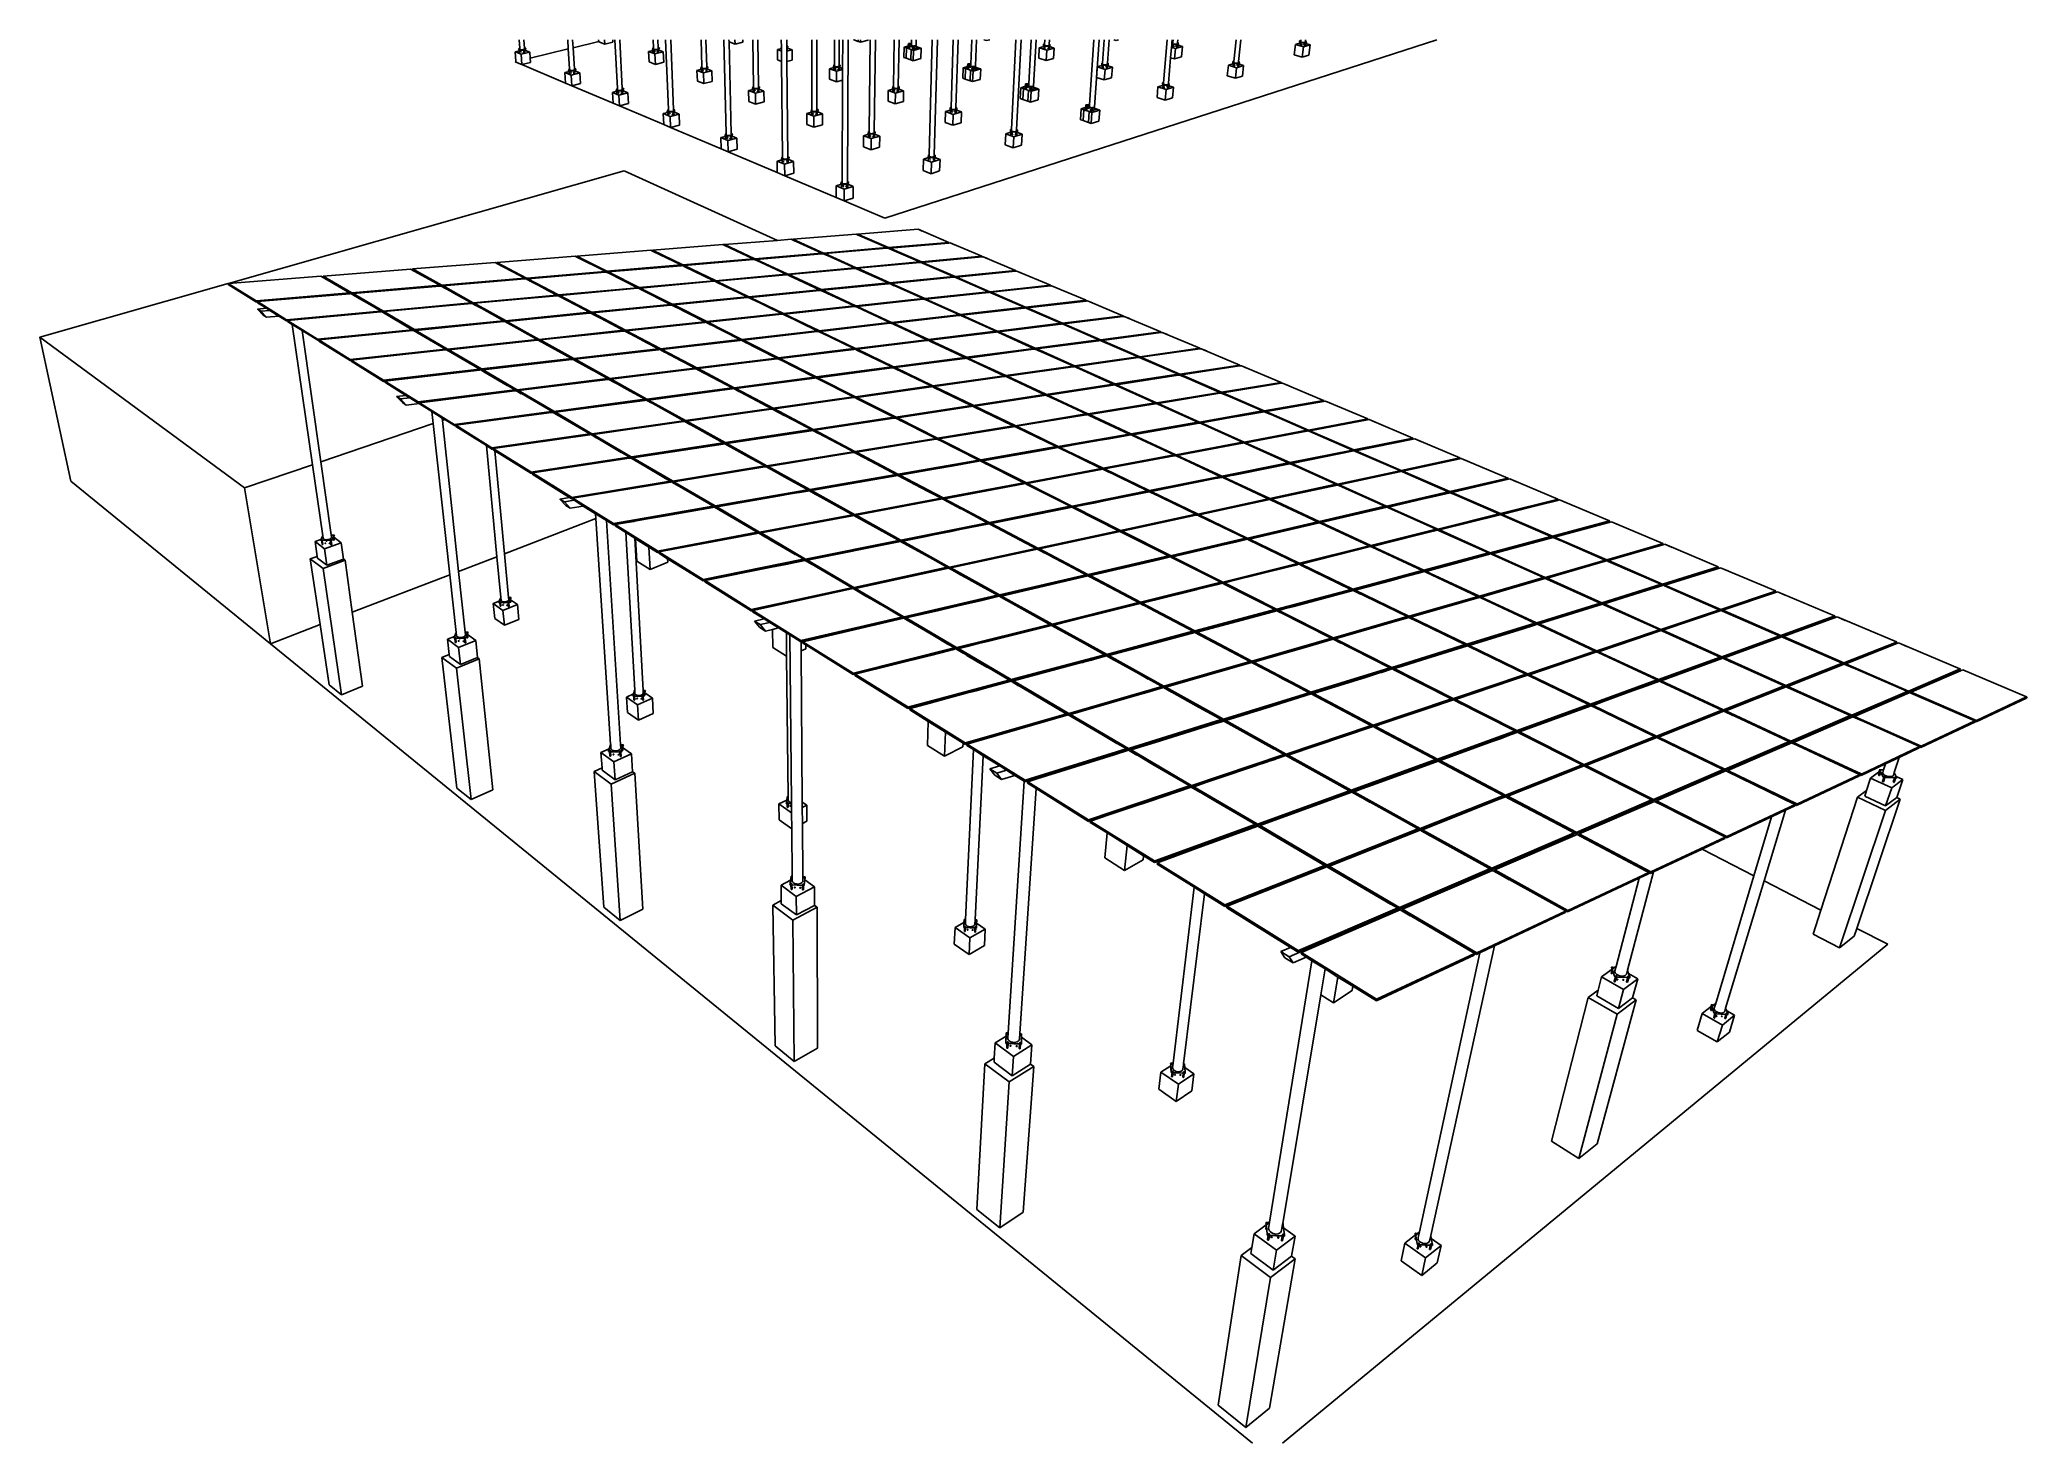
# Model space of a CAD drawing. Header units: inches. Extents: x -1925 to 2960, y -1726 to 1726.
import ezdxf

# ---------------------------------------------------------------- set-up
doc = ezdxf.new("R2010")
doc.units = ezdxf.units.IN
doc.header["$MEASUREMENT"] = 0

msp = doc.modelspace()

# ---------------------------------------------------------------- linework, layer by layer
for p, q in [((-745.5, 1705.6), (-747.1, 1726)), ((-734, 1705.4), (-735.6, 1726)), ((-626, 1703.7), (-627.4, 1726)), ((-614.4, 1706.5), (-615.6, 1726)), ((-614.4, 1706.5), (-551.3, 1721.9)), ((-551.3, 1721.9), (-551.5, 1726)), ((-551.2, 1720.6), (-551.3, 1721.9)), ((-551.2, 1720.6), (-536.6, 1714.8)), ((-536.6, 1714.8), (-537.2, 1726)), ((-536.6, 1714.8), (-516.3, 1719.8)), ((-516.3, 1719.8), (-516.6, 1726)), ((-505.4, 1606.1), (-511.7, 1726)), ((-493.3, 1605.8), (-499.5, 1726)), ((-416.8, 1706.1), (-417.7, 1726)), ((-405.4, 1705.8), (-406.2, 1726)), ((-380, 1554.1), (-386.8, 1726)), ((-367.7, 1553.8), (-374.3, 1726)), ((-297.6, 1659.8), (-299.7, 1726)), ((-285.9, 1659.5), (-287.9, 1726)), ((-238.2, 1495.3), (-244, 1726)), ((-230.9, 1720.8), (-231.1, 1726)), ((-230.9, 1720.8), (-216.1, 1715.3)), ((-225.6, 1494.9), (-230.9, 1720.8)), ((-216.1, 1715.3), (-216.3, 1726)), ((-216.1, 1715.3), (-196.6, 1720.3)), ((-196.6, 1720.3), (-196.7, 1726)), ((-170.6, 1610.5), (-172.6, 1726)), ((-158.6, 1610.1), (-160.5, 1726)), ((-102.2, 1707.4), (-102.4, 1726)), ((-88.9, 1707.9), (-89.1, 1726)), ((-88.7, 1710.6), (-88.8, 1726)), ((-88.7, 1710.6), (-87.3, 1710.6)), ((-88.7, 1708.5), (-88.7, 1710.6)), ((-87.9, 1710.4), (-87.8, 1710.5)), ((-87.9, 1710.4), (-87.9, 1710.4)), ((-87.8, 1710.3), (-87.9, 1710.4)), ((-87.9, 1710.1), (-87.9, 1710.4)), ((-87.9, 1710.1), (-87.8, 1710.1)), ((-87.9, 1710), (-87.9, 1710.1)), ((-87.9, 1710.1), (-87.9, 1710.1)), ((-87.9, 1710.1), (-87.9, 1710.1)), ((-87.8, 1710), (-87.9, 1710)), ((-87.8, 1710.5), (-87.7, 1710.5)), ((-87.8, 1710.5), (-87.8, 1710.5)), ((-87.7, 1710.3), (-87.8, 1710.3)), ((-87.8, 1710.3), (-87.8, 1710.3)), ((-87.8, 1710.2), (-87.7, 1710.2)), ((-87.8, 1710.1), (-87.8, 1710.2)), ((-87.7, 1710.2), (-87.8, 1710.2)), ((-87.8, 1710.2), (-87.8, 1710.1)), ((-87.7, 1710), (-87.8, 1710)), ((-87.7, 1710.5), (-87.6, 1710.6)), ((-87.5, 1710.3), (-87.7, 1710.3)), ((-87.7, 1710.2), (-87.6, 1710.2)), ((-87.6, 1710.2), (-87.7, 1710.2)), ((-87.6, 1710.6), (-87.4, 1710.6)), ((-87.6, 1710.2), (-87.4, 1710.2)), ((-87.4, 1710.2), (-87.6, 1710.2)), ((-87.4, 1710.3), (-87.5, 1710.3)), ((-87.4, 1710.6), (-87.3, 1710.6)), ((-87.3, 1710.3), (-87.4, 1710.3)), ((-87.4, 1710.2), (-87.3, 1710.2)), ((-87.3, 1710.2), (-87.4, 1710.2)), ((-87.1, 1710.1), (-87.4, 1710.1)), ((-87.3, 1710.6), (-87.3, 1710.6)), ((-87.3, 1710.6), (-86, 1710.6)), ((-87.3, 1710.6), (-87.3, 1710.6)), ((-87.3, 1710.6), (-87.2, 1710.6)), ((-87.1, 1710.3), (-87.3, 1710.3)), ((-87.3, 1710.2), (-87.1, 1710.3)), ((-87.3, 1710.2), (-87.2, 1710.2)), ((-87.2, 1710.2), (-87.3, 1710.2)), ((-87.2, 1710.6), (-87.1, 1710.5)), ((-86.1, 1710.2), (-87.2, 1706.3)), ((-87.2, 1710.2), (-87.1, 1710.2)), ((-87.1, 1710.2), (-87.2, 1710.2)), ((-87.1, 1710.5), (-87, 1710.5)), ((-87, 1710.3), (-87.1, 1710.3)), ((-87, 1710.5), (-86.9, 1710.5)), ((-87, 1710.3), (-87, 1710.3)), ((-87, 1710.3), (-86.9, 1710.3)), ((-86.9, 1710.3), (-87, 1710.3)), ((-87, 1710.3), (-87, 1710.3)), ((-87, 1710.3), (-86.9, 1710.3)), ((-87, 1710.2), (-87, 1710.2)), ((-86.9, 1710.2), (-87, 1710.2)), ((-87, 1710.2), (-86.9, 1710.2)), ((-87, 1710.2), (-87, 1710.1)), ((-86.9, 1710.2), (-87, 1710.2)), ((-86.9, 1710.3), (-86, 1710.6)), ((-86.9, 1710.5), (-86.9, 1710.4)), ((-86.9, 1710.4), (-86.9, 1710.3)), ((-86.8, 1710.4), (-86.9, 1710.4)), ((-86.9, 1710.4), (-86.8, 1710.4)), ((-86.9, 1710.3), (-86.8, 1710.3)), ((-86.9, 1710.2), (-86.9, 1710.2)), ((-86.9, 1710.1), (-86.9, 1710.1)), ((-86.9, 1710.1), (-86.8, 1710.1)), ((-86.8, 1710.1), (-86.9, 1710.1)), ((-86.9, 1710), (-86.9, 1710)), ((-86.9, 1710), (-86.9, 1710)), ((-86.8, 1710), (-86.9, 1710)), ((-86.9, 1710), (-86.8, 1710)), ((-86.8, 1710.3), (-86.8, 1710.4)), ((-86.8, 1710.3), (-86.7, 1710.2)), ((-86.8, 1710.1), (-86.8, 1710.3)), ((-86.8, 1710), (-86.8, 1710.1)), ((-86.8, 1710.1), (-86.8, 1710)), ((-86.8, 1710.1), (-86.8, 1710.1)), ((-86.8, 1710), (-86.8, 1710.1)), ((-86.7, 1710.2), (-86.4, 1710.2)), ((-86.4, 1710.2), (-86.1, 1710.2)), ((-86, 1710.4), (-86.1, 1710)), ((-86, 1710.4), (-86.1, 1710.2)), ((-86.1, 1710), (-86.1, 1710.2)), ((-86, 1710.4), (-86, 1710.6)), ((-86, 1710.6), (-86, 1710.4)), ((-86, 1710.4), (-86, 1710.4)), ((-27, 1554.7), (-27.5, 1726)), ((-14.8, 1554.3), (-15, 1726)), ((28.4, 1664), (28.5, 1726)), ((40, 1663.7), (40.2, 1726)), ((48.2, 1655.4), (48.6, 1726)), ((60, 1376.8), (62.3, 1726)), ((75.1, 1726), (75.9, 1725.7)), ((75.9, 1725.7), (75.9, 1726)), ((75.9, 1725.7), (86.9, 1721.9)), ((86.9, 1721.9), (86.9, 1726)), ((86.9, 1721.9), (92.4, 1719.9)), ((92.4, 1719.9), (92.4, 1726)), ((92.4, 1719.9), (111.1, 1724.9)), ((111.1, 1724.9), (111.1, 1726)), ((113.3, 1500.1), (116, 1726)), ((125.8, 1499.8), (128.8, 1726)), ((1508.9, 1726), (152, 1287.3)), ((173.3, 1611), (175.4, 1726)), ((185.2, 1610.6), (187.4, 1726)), ((199.5, 1707.8), (210.7, 1710.8)), ((209.6, 1712.2), (209.7, 1712.6)), ((209.6, 1712.2), (210.6, 1712.5)), ((211, 1712.2), (209.6, 1712.2)), ((209.6, 1712.1), (209.6, 1712.2)), ((210.7, 1712), (209.6, 1712.1)), ((209.7, 1712.6), (210.3, 1716.5)), ((210, 1712.6), (209.7, 1712.6)), ((210.3, 1712.6), (210, 1712.6)), ((210.3, 1716.5), (210.3, 1716.9)), ((210.3, 1716.9), (211, 1716.8)), ((210.3, 1716.9), (211.2, 1716.6)), ((210.3, 1716.5), (210.6, 1716.5)), ((210.6, 1712.5), (210.3, 1712.6)), ((210.6, 1716.5), (210.9, 1716.5)), ((210.8, 1712.4), (210.6, 1712.5)), ((210.6, 1707.3), (210.7, 1710.8)), ((210.7, 1712.9), (210.8, 1713)), ((210.7, 1712.9), (210.7, 1712.9)), ((210.7, 1712.9), (210.7, 1712.9)), ((210.8, 1712.8), (210.7, 1712.9)), ((210.7, 1712.6), (210.7, 1712.9)), ((210.8, 1712.6), (210.7, 1712.6)), ((210.7, 1712.6), (210.8, 1712.6)), ((210.7, 1712.5), (210.7, 1712.6)), ((210.7, 1712.6), (210.7, 1712.6)), ((210.7, 1712.6), (210.7, 1712.5)), ((210.7, 1712.5), (210.7, 1712.6)), ((210.7, 1712.6), (210.7, 1712.5)), ((210.8, 1712.6), (210.7, 1712.6)), ((210.7, 1712.5), (210.7, 1712.5)), ((210.7, 1712.5), (210.8, 1712.4)), ((210.8, 1712.5), (210.7, 1712.5)), ((210.7, 1712.5), (210.7, 1712.5)), ((210.7, 1712.5), (210.7, 1712.5)), ((210.9, 1712), (210.7, 1712)), ((210.7, 1710.8), (210.7, 1712)), ((210.8, 1713), (210.9, 1713)), ((210.9, 1712.8), (210.8, 1712.8)), ((210.8, 1712.8), (210.8, 1712.8)), ((210.8, 1712.6), (210.8, 1712.6)), ((210.8, 1712.6), (210.8, 1712.6)), ((210.8, 1712.6), (210.8, 1712.6)), ((210.8, 1712.4), (210.8, 1712.5)), ((210.8, 1712.4), (210.9, 1712.4)), ((210.9, 1712.3), (210.8, 1712.4)), ((210.8, 1712.4), (210.9, 1712.4)), ((210.9, 1716.7), (210.9, 1716.8)), ((210.9, 1716.8), (211, 1716.8)), ((210.9, 1716.5), (210.9, 1716.8)), ((211, 1716.7), (210.9, 1716.7)), ((210.9, 1716.4), (211, 1716.5)), ((211, 1716.5), (210.9, 1716.5)), ((210.9, 1716.5), (210.9, 1716.5)), ((210.9, 1716.5), (211, 1716.5)), ((210.9, 1716.5), (210.9, 1716.5)), ((210.9, 1716.5), (210.9, 1716.4)), ((210.9, 1716.4), (210.9, 1716.5)), ((210.9, 1716.5), (210.9, 1716.5)), ((210.9, 1716.5), (210.9, 1716.4)), ((211, 1716.5), (210.9, 1716.5)), ((210.9, 1716.4), (210.9, 1716.4)), ((211, 1716.3), (210.9, 1716.4)), ((210.9, 1716.4), (210.9, 1716.4)), ((210.9, 1716.4), (211, 1716.3)), ((210.9, 1713), (211, 1713)), ((211.1, 1712.7), (210.9, 1712.8)), ((211, 1712.7), (210.9, 1712.7)), ((210.9, 1712.7), (211, 1712.7)), ((211, 1712.7), (210.9, 1712.7)), ((210.9, 1712.4), (211.1, 1712.4)), ((211.1, 1712.4), (210.9, 1712.4)), ((211, 1712.2), (210.9, 1712.3)), ((210.9, 1712), (211, 1712.2)), ((211.7, 1712), (210.9, 1712)), ((211, 1716.9), (211.1, 1716.9)), ((211, 1716.8), (211, 1716.9)), ((211, 1716.8), (211, 1716.8)), ((211.1, 1716.7), (211, 1716.7)), ((211, 1716.5), (211.2, 1716.6)), ((211, 1716.5), (211, 1716.5)), ((211.1, 1716.5), (211, 1716.5)), ((211, 1716.5), (211, 1716.5)), ((211, 1716.5), (211, 1716.5)), ((211, 1716.5), (211.1, 1716.5)), ((211, 1716.5), (211, 1716.5)), ((211.1, 1716.5), (211, 1716.5)), ((211, 1716.3), (211, 1716.3)), ((211.1, 1716.3), (211, 1716.3)), ((211, 1716.3), (211.2, 1716.3)), ((211, 1713), (211.1, 1713)), ((211, 1712.7), (211, 1712.7)), ((211.1, 1712.7), (211, 1712.7)), ((211, 1712.7), (211, 1712.7)), ((211.1, 1712.7), (211, 1712.7)), ((211, 1712.7), (211, 1712.7)), ((217.7, 1712), (211, 1712.2)), ((211.1, 1716.9), (211.2, 1716.9)), ((211.2, 1716.6), (211.1, 1716.7)), ((211.1, 1716.5), (211.2, 1716.6)), ((211.2, 1716.6), (211.1, 1716.5)), ((211.2, 1716.6), (211.1, 1716.5)), ((211.2, 1716.3), (211.1, 1716.3)), ((211.1, 1713), (211.2, 1713)), ((211.2, 1712.7), (211.1, 1712.7)), ((211.2, 1712.7), (211.1, 1712.7)), ((211.2, 1712.7), (211.1, 1712.7)), ((211.1, 1712.4), (211.2, 1712.4)), ((211.2, 1712.4), (211.1, 1712.4)), ((211.2, 1716.9), (211.3, 1716.9)), ((211.2, 1716.6), (211.2, 1716.6)), ((211.2, 1716.6), (211.2, 1716.6)), ((211.3, 1716.6), (211.2, 1716.6)), ((211.2, 1716.6), (211.2, 1716.6)), ((211.2, 1716.6), (211.4, 1716.6)), ((211.2, 1716.6), (211.2, 1716.6)), ((211.2, 1716.6), (211.3, 1716.6)), ((211.2, 1716.6), (211.2, 1716.6)), ((211.2, 1716.6), (211.2, 1716.6)), ((211.2, 1716.6), (211.2, 1716.6)), ((211.3, 1716.6), (211.2, 1716.6)), ((211.2, 1716.3), (211.3, 1716.3)), ((211.3, 1716.3), (211.2, 1716.3)), ((211.3, 1712.7), (211.2, 1712.7)), ((211.2, 1712.7), (211.2, 1712.5)), ((211.2, 1712.7), (211.4, 1712.7)), ((211.4, 1712.7), (211.2, 1712.7)), ((211.6, 1712.6), (211.2, 1712.5)), ((211.7, 1712.5), (211.2, 1712.5)), ((211.2, 1712.4), (211.2, 1712.5)), ((211.2, 1712.4), (211.3, 1712.4)), ((211.3, 1712.4), (211.2, 1712.4)), ((211.2, 1712.4), (211.3, 1712.4)), ((211.3, 1716.9), (211.5, 1716.9)), ((211.4, 1716.6), (211.3, 1716.6)), ((211.3, 1716.6), (211.5, 1716.6)), ((211.5, 1716.6), (211.3, 1716.6)), ((211.3, 1716.3), (211.4, 1716.3)), ((211.4, 1716.3), (211.3, 1716.3)), ((211.2, 1713), (211.4, 1713)), ((211.5, 1712.7), (211.3, 1712.7)), ((211.3, 1712.4), (211.5, 1712.4)), ((211.5, 1712.4), (211.3, 1712.4)), ((211.3, 1712.4), (211.5, 1712.4)), ((211.6, 1716.6), (211.4, 1716.6)), ((211.4, 1716.6), (211.4, 1716.6)), ((211.8, 1716.5), (211.4, 1716.4)), ((211.4, 1716.3), (211.4, 1716.4)), ((211.4, 1716.4), (211.9, 1716.4)), ((211.5, 1716.3), (211.4, 1716.3)), ((211.4, 1716.3), (211.4, 1716.3)), ((211.4, 1716.3), (211.6, 1716.3)), ((211.4, 1713), (211.5, 1713)), ((211.4, 1712.7), (211.5, 1712.7)), ((211.5, 1712.7), (211.4, 1712.7)), ((211.5, 1716.9), (211.6, 1716.9)), ((211.6, 1716.6), (211.5, 1716.6)), ((211.6, 1716.6), (211.5, 1716.6)), ((211.7, 1716.3), (211.5, 1716.3)), ((211.5, 1713), (211.6, 1713)), ((211.6, 1712.8), (211.5, 1712.7)), ((211.5, 1712.7), (211.6, 1712.6)), ((211.6, 1712.6), (211.5, 1712.7)), ((211.5, 1712.4), (211.6, 1712.4)), ((211.6, 1712.4), (211.5, 1712.4)), ((211.5, 1712.4), (211.6, 1712.4)), ((211.6, 1716.9), (211.7, 1716.9)), ((211.6, 1716.6), (211.7, 1716.5)), ((211.7, 1716.6), (211.6, 1716.6)), ((211.7, 1716.6), (211.6, 1716.6)), ((211.6, 1716.3), (211.7, 1716.3)), ((211.6, 1713), (211.7, 1713)), ((211.7, 1712.8), (211.6, 1712.8)), ((211.6, 1712.6), (211.7, 1712.6)), ((211.6, 1712.6), (211.6, 1712.6)), ((211.7, 1712.6), (211.6, 1712.6)), ((211.6, 1712.6), (211.6, 1712.6)), ((211.6, 1712.4), (211.7, 1712.4)), ((211.7, 1712.4), (211.6, 1712.4)), ((211.6, 1712.4), (211.7, 1712.4)), ((211.6, 1707.6), (222.9, 1710.6)), ((211.7, 1716.9), (211.8, 1716.9)), ((211.8, 1716.7), (211.7, 1716.6)), ((211.8, 1716.5), (211.7, 1716.6)), ((211.7, 1716.5), (211.7, 1716.5)), ((211.7, 1716.5), (211.8, 1716.5)), ((211.8, 1716.5), (211.7, 1716.5)), ((211.8, 1716.3), (211.7, 1716.3)), ((211.7, 1716.3), (211.8, 1716.3)), ((211.7, 1713), (211.7, 1712.9)), ((211.7, 1712.9), (211.7, 1712.8)), ((211.7, 1712.5), (211.7, 1712.9)), ((211.7, 1712.9), (211.7, 1712.9)), ((211.7, 1712.8), (211.7, 1712.8)), ((211.7, 1712.6), (211.7, 1712.6)), ((211.7, 1712.6), (211.7, 1712.5)), ((211.7, 1712.5), (211.7, 1712.6)), ((211.7, 1712.6), (211.7, 1712.6)), ((211.7, 1712.4), (211.7, 1712.5)), ((211.7, 1712.4), (211.7, 1712.5)), ((211.7, 1712.5), (211.7, 1712.5)), ((211.7, 1712.5), (211.7, 1712.5)), ((211.7, 1712.5), (211.7, 1712.5)), ((211.7, 1712.5), (211.7, 1712.5)), ((211.7, 1712.5), (211.7, 1712.5)), ((211.7, 1712.4), (211.7, 1712.5)), ((211.7, 1712.5), (211.7, 1712.5)), ((211.7, 1712.5), (211.7, 1712.5)), ((211.7, 1712.5), (211.7, 1712.5)), ((211.7, 1711.1), (211.7, 1712)), ((211.9, 1712), (211.7, 1712)), ((211.7, 1711.1), (211.9, 1711.2)), ((211.7, 1711.1), (211.7, 1709.6)), ((211.8, 1716.9), (211.9, 1716.8)), ((211.9, 1716.7), (211.8, 1716.7)), ((211.8, 1716.5), (211.9, 1716.5)), ((211.8, 1716.5), (211.8, 1716.5)), ((211.9, 1716.5), (211.8, 1716.5)), ((211.8, 1716.5), (211.8, 1716.5)), ((211.9, 1716.5), (211.8, 1716.5)), ((211.8, 1716.5), (211.8, 1716.5)), ((211.9, 1716.3), (211.8, 1716.3)), ((211.8, 1716.3), (211.9, 1716.3)), ((211.8, 1714.7), (212.3, 1715.1)), ((211.8, 1714.2), (211.8, 1714.7)), ((212.1, 1713.8), (211.8, 1714.2)), ((211.8, 1709.5), (211.9, 1711.2)), ((211.9, 1716.8), (217.6, 1716.7)), ((212, 1716.8), (211.9, 1716.7)), ((211.9, 1716.8), (212, 1716.8)), ((211.9, 1716.8), (211.9, 1716.8)), ((211.9, 1716.8), (211.9, 1716.8)), ((211.9, 1716.7), (211.9, 1716.7)), ((211.9, 1716.5), (211.9, 1716.4)), ((212, 1716.4), (211.9, 1716.5)), ((212, 1716.4), (211.9, 1716.5)), ((211.9, 1716.4), (212, 1716.4)), ((212, 1716.4), (211.9, 1716.4)), ((211.9, 1716.4), (211.9, 1716.4)), ((211.9, 1716.4), (212, 1716.4)), ((211.9, 1716.4), (211.9, 1716.3)), ((211.9, 1716.4), (212, 1716.4)), ((211.9, 1716.3), (211.9, 1716.4)), ((211.9, 1711.2), (211.9, 1712)), ((214.8, 1711.9), (211.9, 1712)), ((211.9, 1711.2), (214.8, 1711.9)), ((212, 1716.4), (212, 1716.8)), ((212, 1716.4), (212, 1716.4)), ((212, 1716.4), (212, 1716.4)), ((212, 1716.4), (212, 1716.4)), ((212, 1716.4), (212, 1716.4)), ((212, 1716.4), (212, 1716.4)), ((212, 1716.4), (212, 1716.4)), ((212, 1716.4), (212, 1716.4)), ((212, 1716.4), (212, 1716.4)), ((212.8, 1713.4), (212.1, 1713.8)), ((212.3, 1715.1), (213, 1715.5)), ((212.8, 1713.4), (213.8, 1713)), ((213, 1715.5), (214.1, 1715.8)), ((215.1, 1712.8), (213.8, 1713)), ((214.1, 1715.8), (215.4, 1716)), ((217.8, 1711.9), (214.8, 1711.9)), ((216.5, 1712.6), (215.1, 1712.8)), ((215.4, 1716), (216.9, 1716.1)), ((217.5, 1712.6), (216.5, 1712.6)), ((216.9, 1716.1), (217.6, 1716.1)), ((217.5, 1712.6), (217.6, 1716.1)), ((217.5, 1712.2), (217.5, 1712.6)), ((217.7, 1712), (217.5, 1712.2)), ((217.6, 1716.7), (217.8, 1726)), ((217.6, 1716.1), (217.6, 1716.7)), ((217.8, 1711.9), (217.7, 1712)), ((217.8, 1711.8), (217.8, 1711.9)), ((218.5, 1711.4), (217.8, 1711.8)), ((219.6, 1711), (218.5, 1711.4)), ((220.8, 1710.8), (219.6, 1711)), ((222.2, 1710.6), (220.8, 1710.8)), ((222.9, 1710.6), (222.2, 1710.6)), ((222.8, 1705.4), (222.9, 1710.5)), ((222.9, 1710.6), (222.9, 1710.5)), ((222.9, 1710.6), (222.9, 1710.6)), ((223.7, 1710.6), (222.9, 1710.6)), ((222.9, 1710.5), (222.9, 1710.6)), ((222.9, 1710.6), (222.9, 1710.6)), ((222.9, 1710.5), (222.9, 1710.5)), ((223.9, 1710.6), (223.7, 1710.6)), ((224.5, 1710.7), (223.9, 1710.6)), ((223.9, 1709), (223.9, 1710.6)), ((224.5, 1709.1), (224.5, 1710.7)), ((224.8, 1710.7), (224.5, 1710.7)), ((224.8, 1710.7), (235.5, 1706.9)), ((225.2, 1710.7), (224.8, 1710.7)), ((226.5, 1710.9), (225.2, 1710.7)), ((227.5, 1711.2), (226.5, 1710.9)), ((228.3, 1711.6), (227.5, 1711.2)), ((228.8, 1712), (228.3, 1711.6)), ((228.8, 1712.5), (229.1, 1726)), ((228.8, 1712.5), (228.8, 1712)), ((228.8, 1712.5), (228.8, 1712.5)), ((260.9, 1442.8), (268.7, 1726)), ((273.6, 1442.4), (281.9, 1726)), ((314.8, 1559.2), (320.3, 1726)), ((326.9, 1558.9), (332.7, 1726)), ((363.6, 1666.4), (365.9, 1726)), ((375, 1661.5), (377.5, 1726)), ((395.1, 1726), (401.8, 1723.8)), ((401.8, 1723.8), (409.9, 1726)), ((401.8, 1723.8), (401.8, 1726)), ((463.3, 1504.9), (474.1, 1726)), ((475.8, 1504.6), (486.9, 1726)), ((506, 1617.3), (511.7, 1726)), ((517.6, 1612.2), (523.8, 1726)), ((542.5, 1715), (542.5, 1715.4)), ((542.5, 1715.4), (543.3, 1715.3)), ((542.5, 1715.2), (542.5, 1715.4)), ((542.5, 1715.4), (543.4, 1715.1)), ((542.5, 1714.8), (542.5, 1715.2)), ((542.5, 1715), (542.9, 1715)), ((542.6, 1711.1), (542.5, 1715)), ((542.5, 1714.8), (542.5, 1715)), ((542.5, 1711), (542.5, 1714.8)), ((542.5, 1711), (542.6, 1711.1)), ((542.6, 1710.6), (542.5, 1711)), ((542.9, 1711.1), (542.6, 1711.1)), ((542.6, 1710.7), (542.6, 1711.1)), ((542.6, 1710.7), (543.5, 1711)), ((543.9, 1710.7), (542.6, 1710.7)), ((542.6, 1710.6), (542.6, 1710.7)), ((542.9, 1710.5), (542.6, 1710.6)), ((542.9, 1715), (543.2, 1715)), ((543.2, 1711.1), (542.9, 1711.1)), ((542.9, 1709.4), (542.9, 1710.5)), ((543.6, 1710.5), (542.9, 1710.5)), ((543.2, 1715.2), (543.2, 1715.3)), ((543.2, 1715.3), (543.2, 1715.3)), ((543.2, 1715.3), (543.3, 1715.3)), ((543.2, 1715), (543.2, 1715.3)), ((543.3, 1715.2), (543.2, 1715.2)), ((543.2, 1715), (543.2, 1714.9)), ((543.2, 1714.9), (543.2, 1715)), ((543.2, 1715), (543.3, 1715)), ((543.2, 1715), (543.2, 1715)), ((543.3, 1715), (543.2, 1715)), ((543.2, 1714.9), (543.2, 1715)), ((543.2, 1715), (543.2, 1715)), ((543.2, 1715), (543.2, 1715)), ((543.2, 1715), (543.2, 1715)), ((543.2, 1715), (543.3, 1715)), ((543.2, 1715), (543.2, 1714.9)), ((543.3, 1715), (543.2, 1715)), ((543.2, 1715), (543.2, 1715)), ((543.2, 1714.9), (543.2, 1714.9)), ((543.3, 1714.8), (543.2, 1714.9)), ((543.2, 1714.9), (543.2, 1714.9)), ((543.2, 1714.9), (543.2, 1714.8)), ((543.2, 1714.8), (543.3, 1714.8)), ((543.5, 1711), (543.2, 1711.1)), ((543.3, 1715.4), (543.4, 1715.4)), ((543.3, 1715.3), (543.3, 1715.4)), ((543.4, 1715.2), (543.3, 1715.2)), ((543.3, 1715), (543.4, 1715.1)), ((543.4, 1715.1), (543.3, 1715)), ((543.3, 1715), (543.5, 1715.1)), ((543.4, 1715.1), (543.3, 1715)), ((543.3, 1715), (543.3, 1715)), ((543.3, 1715), (543.3, 1715)), ((543.3, 1715), (543.3, 1715)), ((543.3, 1715), (543.3, 1715)), ((543.4, 1714.8), (543.3, 1714.8)), ((543.3, 1714.8), (543.3, 1714.8)), ((543.3, 1714.8), (543.4, 1714.8)), ((543.4, 1715.4), (543.5, 1715.4)), ((543.5, 1715.1), (543.4, 1715.2)), ((543.4, 1715.1), (543.4, 1715.1)), ((543.4, 1715.1), (543.5, 1715.1)), ((543.4, 1715.1), (543.4, 1715.1)), ((543.4, 1715.1), (543.5, 1715.1)), ((543.6, 1715.1), (543.4, 1715.1)), ((543.4, 1714.8), (543.6, 1714.8)), ((543.6, 1714.8), (543.4, 1714.8)), ((543.4, 1707.9), (543.6, 1710.5)), ((543.5, 1715.4), (543.6, 1715.4)), ((543.6, 1715.1), (543.5, 1715.1)), ((543.5, 1715.1), (543.5, 1715.1)), ((543.5, 1715.1), (543.6, 1715.1)), ((543.5, 1715.1), (543.5, 1715.1)), ((543.5, 1715.1), (543.6, 1715.1)), ((543.5, 1715.1), (543.5, 1715.1)), ((543.7, 1710.9), (543.5, 1711)), ((543.6, 1715.4), (543.7, 1715.4)), ((543.7, 1715.1), (543.6, 1715.1)), ((543.6, 1715.1), (543.6, 1715.1)), ((543.6, 1715.1), (543.7, 1715.1)), ((543.7, 1715.1), (543.6, 1715.1)), ((543.6, 1714.8), (543.7, 1714.7)), ((543.7, 1714.8), (543.6, 1714.8)), ((543.6, 1711.4), (543.7, 1711.5)), ((543.6, 1711.4), (543.6, 1711.4)), ((543.6, 1711.3), (543.6, 1711.4)), ((543.6, 1711.1), (543.6, 1711.4)), ((543.7, 1711.3), (543.6, 1711.3)), ((543.6, 1711.1), (543.6, 1711)), ((543.6, 1711.1), (543.7, 1711.1)), ((543.6, 1711), (543.6, 1711.1)), ((543.7, 1711.1), (543.6, 1711.1)), ((543.6, 1711.1), (543.6, 1711.1)), ((543.6, 1711), (543.6, 1711.1)), ((543.6, 1711.1), (543.6, 1711)), ((543.7, 1711.1), (543.6, 1711.1)), ((543.6, 1711), (543.7, 1710.9)), ((543.7, 1711), (543.6, 1711)), ((543.6, 1711), (543.6, 1711)), ((543.6, 1711), (543.6, 1711)), ((543.9, 1710.5), (543.6, 1710.5)), ((543.7, 1715.4), (543.9, 1715.4)), ((543.9, 1715.1), (543.7, 1715.1)), ((543.8, 1715.1), (543.7, 1715.1)), ((543.8, 1715.1), (543.7, 1715.1)), ((544.1, 1715), (543.7, 1714.9)), ((543.7, 1714.8), (543.7, 1714.9)), ((543.7, 1714.9), (544.2, 1714.9)), ((543.8, 1714.8), (543.7, 1714.8)), ((543.7, 1714.7), (543.7, 1714.8)), ((543.7, 1714.8), (543.8, 1714.8)), ((543.7, 1711.5), (543.8, 1711.5)), ((543.8, 1711.3), (543.7, 1711.3)), ((543.8, 1711.2), (543.7, 1711.1)), ((543.8, 1711.1), (543.7, 1711.1)), ((543.7, 1711.1), (543.7, 1711.1)), ((543.7, 1711.1), (543.8, 1711.1)), ((543.7, 1711.1), (543.7, 1711.1)), ((543.8, 1710.9), (543.7, 1711)), ((543.9, 1710.8), (543.7, 1710.9)), ((543.7, 1710.9), (543.7, 1710.9)), ((543.7, 1710.9), (543.9, 1710.9)), ((543.8, 1715.1), (544, 1715)), ((544, 1715.1), (543.8, 1715.1)), ((544, 1714.8), (543.8, 1714.8)), ((543.8, 1714.8), (544, 1714.8)), ((543.8, 1711.5), (543.9, 1711.5)), ((543.9, 1711.2), (543.8, 1711.3)), ((543.8, 1711.1), (543.8, 1711.1)), ((543.8, 1710.9), (543.9, 1710.9)), ((543.9, 1715.4), (544, 1715.4)), ((544, 1715.1), (543.9, 1715.1)), ((543.9, 1711.5), (544, 1711.5)), ((544, 1711.2), (543.9, 1711.2)), ((544, 1711.2), (543.9, 1711.2)), ((544, 1711.2), (543.9, 1711.2)), ((543.9, 1710.9), (544, 1710.9)), ((544, 1710.9), (543.9, 1710.9)), ((543.9, 1710.7), (543.9, 1710.8)), ((543.9, 1710.5), (543.9, 1710.7)), ((556.4, 1710.4), (543.9, 1710.7)), ((544.6, 1710.5), (543.9, 1710.5)), ((544, 1715.4), (544.1, 1715.4)), ((544.1, 1715.2), (544, 1715.1)), ((544.1, 1715), (544, 1715.1)), ((544, 1715), (544, 1715)), ((544, 1715), (544.1, 1715)), ((544.1, 1715), (544, 1715)), ((544.1, 1714.8), (544, 1714.8)), ((544, 1714.8), (544.1, 1714.8)), ((544, 1711.5), (544.1, 1711.5)), ((544.1, 1711.2), (544, 1711.2)), ((544, 1711.2), (544, 1711.2)), ((544, 1711.2), (544, 1711.2)), ((544, 1710.9), (544.1, 1710.9)), ((544, 1710.9), (544.1, 1710.9)), ((544.1, 1715.4), (544.2, 1715.3)), ((544.2, 1715.2), (544.1, 1715.2)), ((544.1, 1715), (544.1, 1715)), ((544.1, 1715), (544.2, 1714.9)), ((544.1, 1715), (544.1, 1715)), ((544.2, 1715), (544.1, 1715)), ((544.1, 1715), (544.1, 1715)), ((544.2, 1715), (544.1, 1715)), ((544.1, 1715), (544.1, 1715)), ((544.2, 1714.9), (544.1, 1714.8)), ((544.1, 1714.8), (544.1, 1714.8)), ((544.1, 1714.8), (544.2, 1714.8)), ((544.1, 1711.5), (544.3, 1711.5)), ((544.3, 1711.2), (544.1, 1711.2)), ((544.1, 1711.2), (544.3, 1711.2)), ((544.3, 1711.2), (544.1, 1711.2)), ((544.5, 1711.1), (544.1, 1711)), ((544.6, 1711), (544.1, 1711)), ((544.1, 1710.9), (544.3, 1710.9)), ((544.3, 1710.9), (544.1, 1710.9)), ((544.1, 1710.9), (544.3, 1710.9)), ((544.2, 1715.3), (544.5, 1715.3)), ((544.2, 1715.3), (544.2, 1715.2)), ((544.2, 1715.3), (544.2, 1715.3)), ((544.2, 1714.9), (544.2, 1715.3)), ((544.2, 1715.3), (544.2, 1715.3)), ((544.2, 1715.3), (544.2, 1715.3)), ((544.2, 1715.2), (544.2, 1715.2)), ((544.2, 1714.9), (544.2, 1715)), ((544.2, 1714.9), (544.2, 1715)), ((544.2, 1714.9), (544.2, 1714.9)), ((544.2, 1714.9), (544.2, 1714.9)), ((544.2, 1714.9), (544.2, 1714.9)), ((544.2, 1714.9), (544.2, 1714.9)), ((544.2, 1714.9), (544.2, 1714.9)), ((544.2, 1714.9), (544.2, 1714.9)), ((544.2, 1714.9), (544.2, 1714.9)), ((544.2, 1714.9), (544.2, 1714.9)), ((544.2, 1714.9), (544.2, 1714.9)), ((544.2, 1714.9), (544.2, 1714.9)), ((544.2, 1714.9), (544.2, 1714.9)), ((544.2, 1714.9), (544.2, 1714.9)), ((544.2, 1714.9), (544.2, 1714.9)), ((544.2, 1714.8), (544.2, 1714.9)), ((544.3, 1711.5), (544.4, 1711.5)), ((544.4, 1711.2), (544.3, 1711.2)), ((544.3, 1711.2), (544.4, 1711.2)), ((544.4, 1711.2), (544.3, 1711.2)), ((544.3, 1710.9), (544.4, 1710.9)), ((544.4, 1710.9), (544.3, 1710.9)), ((544.3, 1710.9), (544.4, 1710.9)), ((544.4, 1713.2), (544.5, 1715.3)), ((544.4, 1712.7), (544.4, 1713.2)), ((544.8, 1712.3), (544.4, 1712.7)), ((544.4, 1711.5), (544.5, 1711.5)), ((544.5, 1711.3), (544.4, 1711.2)), ((544.4, 1711.2), (544.5, 1711.1)), ((544.5, 1711.1), (544.4, 1711.2)), ((544.4, 1710.9), (544.5, 1710.9)), ((544.5, 1710.9), (544.4, 1710.9)), ((544.4, 1710.9), (544.5, 1710.9)), ((544.5, 1715.3), (545.1, 1726)), ((544.5, 1711.5), (544.6, 1711.4)), ((544.6, 1711.3), (544.5, 1711.3)), ((544.5, 1711.1), (544.6, 1711.1)), ((544.5, 1711.1), (544.5, 1711.1)), ((544.6, 1711.1), (544.5, 1711.1)), ((544.5, 1711.1), (544.5, 1711.1)), ((544.5, 1710.9), (544.6, 1710.9)), ((544.6, 1710.9), (544.5, 1710.9)), ((544.5, 1710.9), (544.6, 1710.9)), ((544.7, 1711.4), (544.6, 1711.3)), ((544.6, 1711), (544.7, 1711.4)), ((544.6, 1711.4), (544.6, 1711.4)), ((544.6, 1711.4), (544.7, 1711.4)), ((544.6, 1711.3), (544.6, 1711.3)), ((544.6, 1711.1), (544.6, 1711.1)), ((544.7, 1711), (544.6, 1711.1)), ((544.6, 1711.1), (544.6, 1711.1)), ((544.6, 1710.9), (544.6, 1711)), ((544.6, 1710.9), (544.6, 1711)), ((544.6, 1711), (544.6, 1711)), ((544.6, 1711), (544.6, 1711)), ((544.6, 1711), (544.7, 1711)), ((544.6, 1711), (544.6, 1711)), ((544.6, 1711), (544.6, 1711)), ((544.6, 1711), (544.7, 1711)), ((544.6, 1710.9), (544.6, 1711)), ((544.6, 1711), (544.6, 1711)), ((544.6, 1711), (544.7, 1711)), ((544.6, 1711), (544.6, 1711)), ((544.6, 1709.9), (546.5, 1710.5)), ((544.6, 1709.9), (544.6, 1710.5)), ((546.5, 1710.5), (544.6, 1710.5)), ((544.8, 1712.3), (545.6, 1711.9)), ((545.6, 1711.9), (546.6, 1711.5)), ((553.2, 1710.3), (546.5, 1710.5)), ((546.6, 1711.5), (547.9, 1711.3)), ((547.9, 1711.3), (549.4, 1711.1)), ((549.4, 1711.1), (550.9, 1711.1)), ((550.9, 1711.1), (552.3, 1711.2)), ((552.3, 1711.2), (553.6, 1711.4)), ((553.2, 1710.3), (555.7, 1709.5)), ((555.7, 1710.2), (553.2, 1710.3)), ((553.6, 1711.4), (554.6, 1711.7)), ((554.6, 1711.7), (555.3, 1712.1)), ((555.3, 1712.1), (555.7, 1712.5)), ((555.7, 1712.5), (555.8, 1715)), ((555.7, 1709.5), (555.7, 1710.2)), ((555.8, 1710.2), (555.7, 1710.2)), ((555.8, 1710.2), (555.7, 1707.5)), ((555.8, 1715), (556.5, 1726)), ((555.8, 1715), (556.4, 1715)), ((556.4, 1710.2), (555.8, 1710.2)), ((556, 1714.6), (555.9, 1714.5)), ((555.9, 1711.1), (555.9, 1711.2)), ((555.9, 1711.2), (556, 1711.2)), ((555.9, 1710.8), (555.9, 1711.1)), ((556, 1711), (555.9, 1711.1)), ((555.9, 1711.1), (555.9, 1711.1)), ((556, 1710.9), (555.9, 1710.8)), ((555.9, 1710.8), (555.9, 1710.7)), ((555.9, 1710.8), (556, 1710.8)), ((555.9, 1710.8), (555.9, 1710.8)), ((555.9, 1710.7), (555.9, 1710.8)), ((555.9, 1710.8), (555.9, 1710.8)), ((555.9, 1710.8), (555.9, 1710.8)), ((555.9, 1710.7), (556, 1710.6)), ((555.9, 1710.7), (555.9, 1710.7)), ((556, 1710.7), (555.9, 1710.7)), ((556, 1714.9), (556, 1714.9)), ((556, 1714.9), (556.1, 1714.9)), ((556, 1714.8), (556, 1714.9)), ((556, 1714.6), (556, 1714.9)), ((556.1, 1714.8), (556, 1714.8)), ((556, 1714.5), (556, 1714.6)), ((556, 1714.6), (556.1, 1714.6)), ((556, 1714.6), (556, 1714.6)), ((556.1, 1714.6), (556, 1714.6)), ((556, 1714.5), (556, 1714.6)), ((556, 1714.6), (556, 1714.6)), ((556, 1714.6), (556, 1714.6)), ((556, 1714.5), (556, 1714.5)), ((556, 1714.4), (556, 1714.5)), ((556.1, 1714.4), (556, 1714.4)), ((556, 1711.2), (556.1, 1711.2)), ((556.1, 1711), (556, 1711)), ((556, 1710.8), (556, 1710.9)), ((556, 1710.9), (556.1, 1710.9)), ((556.1, 1710.9), (556, 1710.9)), ((556, 1710.6), (556, 1710.7)), ((556, 1710.6), (556.2, 1710.6)), ((556, 1710.6), (556.1, 1710.6)), ((556.1, 1714.9), (556.1, 1715)), ((556.1, 1715), (556.2, 1715)), ((556.2, 1714.7), (556.1, 1714.8)), ((556.1, 1714.8), (556.1, 1714.8)), ((556.2, 1714.7), (556.1, 1714.6)), ((556.1, 1714.6), (556.2, 1714.6)), ((556.2, 1714.4), (556.1, 1714.4)), ((556.1, 1711.2), (556.2, 1711.2)), ((556.2, 1711), (556.1, 1711)), ((556.1, 1710.6), (556.3, 1710.6)), ((556.2, 1715), (556.4, 1715)), ((556.2, 1714.6), (556.3, 1714.7)), ((556.4, 1714.7), (556.2, 1714.7)), ((556.3, 1714.7), (556.2, 1714.7)), ((556.3, 1714.4), (556.2, 1714.4)), ((556.2, 1711.2), (556.3, 1711.3)), ((556.3, 1711), (556.2, 1711)), ((556.3, 1710.9), (556.2, 1710.9)), ((556.3, 1710.9), (556.2, 1710.9)), ((556.3, 1710.6), (556.2, 1710.6)), ((556.3, 1714.7), (556.5, 1714.7)), ((556.5, 1714.7), (556.3, 1714.7)), ((556.5, 1714.3), (556.3, 1714.4)), ((556.3, 1711.3), (556.4, 1711.3)), ((556.4, 1710.9), (556.3, 1711)), ((556.3, 1710.9), (556.4, 1710.9)), ((556.4, 1710.9), (556.3, 1710.9)), ((556.3, 1710.6), (556.4, 1710.6)), ((556.4, 1710.6), (556.3, 1710.6)), ((556.4, 1715), (556.4, 1715)), ((556.4, 1715), (557.7, 1715)), ((556.4, 1715), (556.4, 1715)), ((556.4, 1715), (556.5, 1715)), ((556.5, 1714.7), (556.4, 1714.7)), ((556.4, 1711.3), (556.6, 1711.3)), ((556.4, 1710.9), (556.4, 1710.9)), ((556.6, 1710.9), (556.4, 1710.9)), ((556.4, 1710.9), (556.4, 1710.9)), ((556.4, 1710.9), (556.4, 1710.9)), ((556.4, 1710.8), (556.4, 1710.7)), ((556.4, 1710.7), (556.4, 1710.7)), ((556.4, 1710.6), (556.4, 1710.7)), ((556.4, 1710.6), (556.4, 1710.6)), ((556.4, 1710.6), (556.5, 1710.6)), ((556.4, 1710.6), (556.5, 1710.6)), ((556.5, 1710.5), (556.4, 1710.4)), ((556.4, 1710.2), (556.4, 1710.4)), ((557.8, 1710.4), (556.4, 1710.4)), ((556.9, 1710.2), (556.4, 1710.2)), ((556.5, 1715), (556.6, 1715)), ((556.5, 1714.7), (556.5, 1714.7)), ((556.6, 1714.7), (556.5, 1714.7)), ((556.5, 1714.7), (556.5, 1714.7)), ((556.5, 1714.7), (556.5, 1714.7)), ((556.5, 1714.5), (556.5, 1714.5)), ((556.5, 1714.3), (556.6, 1714.4)), ((556.5, 1714.3), (556.6, 1714.3)), ((556.9, 1710.7), (556.5, 1710.7)), ((556.6, 1710.6), (556.5, 1710.5)), ((556.5, 1710.6), (556.7, 1710.6)), ((556.5, 1710.6), (556.7, 1710.6)), ((556.6, 1715), (556.8, 1715)), ((556.8, 1714.7), (556.6, 1714.7)), ((556.7, 1714.6), (556.6, 1714.7)), ((556.6, 1714.6), (556.7, 1714.6)), ((556.8, 1714.6), (556.6, 1714.5)), ((556.6, 1714.3), (556.7, 1714.4)), ((556.7, 1714.4), (556.6, 1714.4)), ((556.6, 1711.3), (556.7, 1711.2)), ((556.7, 1711), (556.6, 1710.9)), ((556.7, 1710.9), (556.6, 1710.9)), ((556.6, 1710.9), (556.7, 1710.9)), ((556.8, 1710.9), (556.6, 1710.8)), ((556.7, 1710.9), (556.6, 1710.9)), ((556.7, 1710.6), (556.6, 1710.6)), ((556.7, 1714.6), (556.8, 1714.6)), ((556.9, 1714.6), (556.7, 1714.6)), ((556.8, 1714.4), (556.7, 1714.4)), ((556.7, 1714.4), (556.9, 1714.4)), ((556.7, 1711.2), (556.8, 1711.2)), ((556.8, 1711), (556.7, 1711)), ((556.8, 1710.9), (556.7, 1710.9)), ((556.7, 1710.9), (556.8, 1710.9)), ((556.8, 1710.9), (556.7, 1710.9)), ((556.8, 1710.7), (556.7, 1710.6)), ((556.7, 1710.6), (556.7, 1710.6)), ((556.8, 1710.6), (556.7, 1710.6)), ((556.7, 1710.6), (556.8, 1710.6)), ((556.8, 1715), (556.9, 1715)), ((556.8, 1714.7), (557, 1714.7)), ((556.9, 1714.7), (556.8, 1714.7)), ((556.8, 1714.7), (556.8, 1714.7)), ((556.8, 1714.6), (556.9, 1714.6)), ((556.9, 1714.6), (556.8, 1714.6)), ((556.9, 1714.4), (556.8, 1714.4)), ((556.8, 1711.2), (556.9, 1711.2)), ((556.9, 1711), (556.8, 1711)), ((556.9, 1710.8), (556.8, 1710.9)), ((556.8, 1710.9), (556.8, 1710.8)), ((556.8, 1710.9), (556.8, 1710.9)), ((556.9, 1710.8), (556.8, 1710.9)), ((556.8, 1710.9), (556.8, 1710.9)), ((556.8, 1710.8), (556.9, 1710.8)), ((556.9, 1710.7), (556.8, 1710.7)), ((556.9, 1710.7), (556.8, 1710.6)), ((556.9, 1710.7), (556.8, 1710.7)), ((556.8, 1710.6), (556.9, 1710.7)), ((556.8, 1709.1), (556.9, 1710.2)), ((556.9, 1715), (556.9, 1714.9)), ((556.9, 1714.9), (557, 1714.9)), ((557, 1714.8), (556.9, 1714.8)), ((556.9, 1714.8), (556.9, 1714.7)), ((556.9, 1714.6), (556.9, 1714.6)), ((557, 1714.5), (556.9, 1714.6)), ((556.9, 1714.6), (557, 1714.5)), ((556.9, 1714.4), (557, 1714.5)), ((557, 1714.5), (556.9, 1714.4)), ((556.9, 1714.4), (556.9, 1714.4)), ((556.9, 1711.2), (556.9, 1711.1)), ((556.9, 1711.1), (556.9, 1711)), ((556.9, 1711.1), (556.9, 1711.1)), ((556.9, 1711.1), (556.9, 1711.1)), ((556.9, 1710.8), (556.9, 1711.1)), ((556.9, 1710.8), (556.9, 1710.8)), ((556.9, 1710.8), (556.9, 1710.7)), ((556.9, 1710.7), (556.9, 1710.8)), ((556.9, 1710.8), (556.9, 1710.8)), ((556.9, 1710.7), (556.9, 1710.8)), ((556.9, 1710.8), (556.9, 1710.8)), ((556.9, 1710.8), (556.9, 1710.8)), ((556.9, 1710.8), (556.9, 1710.8)), ((556.9, 1710.7), (556.9, 1710.8)), ((556.9, 1710.7), (556.9, 1710.7)), ((556.9, 1710.7), (556.9, 1710.7)), ((556.9, 1710.7), (556.9, 1710.7)), ((556.9, 1710.7), (556.9, 1710.7)), ((556.9, 1710.7), (556.9, 1710.7)), ((556.9, 1710.7), (556.9, 1710.7)), ((557.1, 1710.7), (556.9, 1710.7)), ((556.9, 1710.7), (556.9, 1710.7)), ((556.9, 1710.7), (556.9, 1710.7)), ((556.9, 1710.7), (556.9, 1710.7)), ((557.8, 1710.4), (556.9, 1710.7)), ((556.9, 1710.7), (556.9, 1710.7)), ((556.9, 1710.7), (556.9, 1710.7)), ((556.9, 1710.7), (556.9, 1710.7)), ((556.9, 1710.7), (556.9, 1710.7)), ((556.9, 1710.7), (556.9, 1710.7)), ((556.9, 1710.7), (556.9, 1710.7)), ((556.9, 1710.7), (556.9, 1710.7)), ((557.8, 1710.2), (556.9, 1710.2)), ((557, 1714.8), (557.7, 1715)), ((557, 1714.9), (557, 1714.8)), ((557, 1714.8), (557, 1714.8)), ((557, 1714.7), (557, 1714.8)), ((557, 1714.7), (557.4, 1714.6)), ((557, 1714.7), (557, 1714.7)), ((557, 1714.5), (557, 1714.7)), ((557, 1714.5), (557, 1714.5)), ((557, 1714.5), (557, 1714.5)), ((557, 1714.5), (557, 1714.5)), ((557, 1714.5), (557, 1714.5)), ((557, 1714.5), (557, 1714.5)), ((557, 1714.5), (557, 1714.5)), ((557.4, 1710.8), (557.1, 1710.7)), ((557.4, 1714.6), (557.7, 1714.6)), ((557.8, 1710.8), (557.4, 1710.8)), ((557.7, 1715), (557.7, 1714.6)), ((557.7, 1714.6), (557.8, 1710.8)), ((557.8, 1710.8), (557.8, 1710.4)), ((557.8, 1710.2), (557.8, 1710.4)), ((655.2, 1565.9), (666.2, 1726)), ((667.1, 1560.5), (678.7, 1726)), ((687.4, 1668.6), (691.5, 1726)), ((699.1, 1668.3), (703.3, 1726)), ((715, 1726), (720.6, 1724.3)), ((720.6, 1724.3), (726.8, 1726)), ((720.6, 1724.3), (720.7, 1726)), ((837.1, 1619.6), (846.3, 1726)), ((856.8, 1707.2), (857.4, 1713.3)), ((857.4, 1713.3), (857.8, 1718.4)), ((857.4, 1713.3), (857.9, 1713.5)), ((857.8, 1718.5), (857.9, 1718.9)), ((858.4, 1715.1), (857.8, 1718.5)), ((857.8, 1718.4), (857.8, 1718.5)), ((858.2, 1716.1), (857.8, 1718.4)), ((857.8, 1712), (857.9, 1713.5)), ((857.9, 1712.1), (857.8, 1712)), ((857.8, 1712), (857.9, 1711.9)), ((857.8, 1712), (857.8, 1712)), ((857.8, 1712), (857.8, 1712)), ((857.9, 1719.3), (858.5, 1726)), ((857.9, 1719.3), (858.5, 1719.3)), ((857.9, 1718.9), (857.9, 1719.3)), ((857.9, 1719.2), (858.7, 1719)), ((857.9, 1718.9), (858.1, 1718.9)), ((857.9, 1713.5), (858.2, 1716.1)), ((857.9, 1713.5), (858, 1713.5)), ((857.9, 1711.9), (858, 1711.9)), ((858, 1711.9), (858.1, 1711.9)), ((858.1, 1718.9), (858.4, 1718.9)), ((858.1, 1711.9), (858.2, 1711.8)), ((858.4, 1714.9), (858.2, 1716.1)), ((858.2, 1711.8), (858.4, 1711.8)), ((858.4, 1712.1), (858.3, 1712.2)), ((858.3, 1712.2), (858.3, 1712.2)), ((858.4, 1718.9), (858.5, 1719.2)), ((858.4, 1718.9), (858.5, 1719)), ((858.5, 1719), (858.4, 1718.9)), ((858.4, 1718.9), (858.4, 1718.9)), ((858.4, 1718.9), (858.5, 1718.9)), ((858.4, 1718.9), (858.5, 1718.8)), ((858.5, 1718.8), (858.4, 1718.9)), ((858.4, 1718.9), (858.4, 1718.9)), ((858.4, 1718.9), (858.4, 1718.9)), ((858.5, 1718.9), (858.4, 1718.9)), ((858.4, 1718.9), (858.4, 1718.9)), ((858.4, 1718.9), (858.4, 1718.9)), ((858.4, 1718.9), (858.4, 1718.9)), ((858.8, 1715.1), (858.4, 1715.1)), ((858.4, 1714.9), (858.4, 1715.1)), ((858.5, 1714.7), (858.4, 1715.1)), ((858.5, 1714.5), (858.4, 1714.9)), ((858.4, 1713.6), (858.5, 1713.6)), ((858.4, 1711.8), (858.5, 1711.8)), ((858.5, 1719.3), (858.6, 1719.3)), ((858.5, 1719.2), (858.5, 1719.3)), ((858.5, 1719.3), (858.5, 1719.3)), ((858.5, 1719.3), (858.5, 1719.3)), ((858.5, 1719.2), (858.5, 1719.2)), ((858.6, 1719.1), (858.5, 1719.2)), ((858.6, 1719), (858.5, 1719)), ((858.5, 1719), (858.5, 1718.9)), ((858.5, 1718.9), (858.5, 1719)), ((858.5, 1719), (858.6, 1719)), ((858.5, 1719), (858.7, 1719)), ((858.5, 1719), (858.5, 1719)), ((858.6, 1719), (858.5, 1719)), ((858.5, 1718.9), (858.5, 1718.9)), ((858.5, 1718.8), (858.5, 1718.8)), ((858.5, 1718.8), (858.6, 1718.8)), ((858.6, 1718.8), (858.5, 1718.8)), ((858.5, 1718.8), (858.5, 1718.8)), ((858.5, 1714.7), (859.4, 1715)), ((859.8, 1714.7), (858.5, 1714.7)), ((858.5, 1714.5), (858.5, 1714.7)), ((859.1, 1714.5), (858.5, 1714.5)), ((858.5, 1711.8), (858.6, 1711.8)), ((858.6, 1719.3), (858.7, 1719.4)), ((858.6, 1719.1), (858.6, 1719.1)), ((858.8, 1719.1), (858.6, 1719.1)), ((858.6, 1719), (858.7, 1719)), ((858.7, 1719), (858.6, 1719)), ((858.7, 1719), (858.6, 1719)), ((858.7, 1718.7), (858.6, 1718.8)), ((858.6, 1718.8), (858.7, 1718.7)), ((858.6, 1711.8), (858.7, 1711.9)), ((858.7, 1719.4), (858.8, 1719.4)), ((858.7, 1719), (858.9, 1719.1)), ((858.7, 1719), (858.7, 1719)), ((858.7, 1719), (858.7, 1719)), ((858.7, 1719), (858.7, 1719)), ((858.7, 1719), (858.7, 1719)), ((858.7, 1719), (858.8, 1719)), ((858.7, 1719), (858.7, 1719)), ((858.7, 1719), (858.7, 1719)), ((858.7, 1719), (858.7, 1719)), ((858.8, 1719), (858.7, 1719)), ((858.7, 1718.7), (858.8, 1718.7)), ((858.8, 1718.7), (858.7, 1718.7)), ((858.7, 1711.9), (858.8, 1711.9)), ((858.8, 1719.4), (859, 1719.4)), ((858.9, 1719.1), (858.8, 1719.1)), ((858.8, 1719), (858.9, 1719)), ((858.9, 1719), (858.8, 1719)), ((858.8, 1718.7), (859, 1718.7)), ((859, 1718.7), (858.8, 1718.7)), ((859.1, 1715), (858.8, 1715.1)), ((858.8, 1708.1), (859.3, 1713.9)), ((858.8, 1712), (858.8, 1712.1)), ((858.8, 1712.1), (858.8, 1712.1)), ((858.8, 1711.9), (858.9, 1711.9)), ((859, 1719.1), (858.9, 1719.1)), ((858.9, 1719.1), (858.9, 1719.1)), ((859.1, 1719), (858.9, 1719)), ((859.1, 1719), (858.9, 1719)), ((858.9, 1713.7), (859, 1713.8)), ((858.9, 1712), (859, 1713.8)), ((858.9, 1712), (858.9, 1712)), ((858.9, 1711.9), (858.9, 1712)), ((859, 1719.4), (859.1, 1719.4)), ((859.1, 1719.1), (859, 1719.1)), ((859.3, 1719), (859, 1718.9)), ((859, 1718.7), (859, 1718.9)), ((859, 1718.9), (859.5, 1718.8)), ((859.1, 1718.7), (859, 1718.7)), ((859, 1718.7), (859, 1718.7)), ((859, 1718.7), (859.1, 1718.7)), ((859, 1713.8), (859.1, 1714.5)), ((859, 1713.8), (859.3, 1713.9)), ((859, 1713.8), (859, 1713.8)), ((859.1, 1719.4), (859.2, 1719.3)), ((859.3, 1719.1), (859.1, 1719.1)), ((859.1, 1719), (859.2, 1719)), ((859.2, 1719), (859.1, 1719)), ((859.2, 1718.7), (859.1, 1718.7)), ((859.1, 1718.7), (859.2, 1718.7)), ((859.4, 1715), (859.1, 1715)), ((859.4, 1714.5), (859.1, 1714.5)), ((859.2, 1719.3), (859.3, 1719.3)), ((859.2, 1719), (859.2, 1719)), ((859.2, 1719), (859.3, 1719)), ((859.3, 1719), (859.2, 1719)), ((859.3, 1719), (859.2, 1719)), ((859.3, 1718.7), (859.2, 1718.7)), ((859.2, 1718.7), (859.4, 1718.7)), ((859.3, 1719.3), (859.4, 1719.3)), ((859.4, 1719.1), (859.3, 1719.1)), ((859.3, 1719), (859.4, 1718.9)), ((859.3, 1719), (859.3, 1719)), ((859.4, 1718.9), (859.3, 1719)), ((859.3, 1719), (859.3, 1719)), ((859.4, 1718.9), (859.3, 1719)), ((859.3, 1719), (859.3, 1719)), ((859.4, 1718.8), (859.3, 1718.7)), ((859.3, 1713.9), (859.4, 1714.5)), ((859.3, 1713.9), (859.4, 1713.9)), ((859.4, 1719.3), (860.1, 1719.3)), ((859.4, 1719.3), (859.4, 1719.3)), ((859.4, 1719.3), (859.5, 1719.2)), ((859.5, 1719.2), (859.4, 1719.1)), ((859.4, 1719.1), (859.4, 1719.1)), ((859.4, 1718.9), (859.5, 1718.8)), ((859.5, 1718.9), (859.4, 1718.9)), ((859.4, 1718.9), (859.4, 1718.9)), ((859.5, 1718.9), (859.4, 1718.9)), ((859.5, 1718.8), (859.4, 1718.8)), ((859.4, 1718.7), (859.4, 1718.8)), ((859.4, 1718.8), (859.5, 1718.8)), ((859.6, 1714.9), (859.4, 1715)), ((859.5, 1715), (859.4, 1715)), ((859.4, 1715), (859.5, 1714.9)), ((859.5, 1715), (859.4, 1715)), ((859.8, 1714.5), (859.4, 1714.5)), ((859.5, 1719.2), (859.5, 1719.2)), ((859.5, 1719.2), (859.5, 1719.2)), ((859.5, 1718.9), (859.5, 1719.2)), ((859.5, 1718.8), (859.5, 1718.9)), ((859.5, 1718.9), (859.5, 1718.9)), ((859.5, 1718.8), (859.5, 1718.9)), ((859.5, 1718.8), (859.5, 1718.9)), ((859.5, 1718.8), (859.5, 1718.8)), ((859.5, 1718.8), (859.5, 1718.8)), ((859.5, 1718.8), (859.5, 1718.8)), ((859.5, 1718.8), (859.5, 1718.8)), ((859.5, 1718.8), (859.5, 1718.8)), ((859.5, 1718.8), (859.5, 1718.8)), ((859.5, 1718.8), (859.5, 1718.8)), ((859.5, 1718.8), (859.5, 1718.8)), ((859.5, 1715.4), (859.6, 1715.5)), ((859.5, 1715.4), (859.5, 1715.4)), ((859.5, 1715.3), (859.5, 1715.4)), ((859.5, 1715.3), (859.5, 1715.3)), ((859.6, 1715.3), (859.5, 1715.3)), ((859.5, 1715), (859.5, 1715.3)), ((859.5, 1715), (859.5, 1715.1)), ((859.6, 1715.1), (859.5, 1715.1)), ((859.5, 1715.1), (859.6, 1715.1)), ((859.5, 1715.1), (859.5, 1715)), ((859.6, 1715.1), (859.5, 1715.1)), ((859.5, 1715.1), (859.5, 1715)), ((859.5, 1714.9), (859.5, 1715)), ((859.5, 1715), (859.5, 1715)), ((859.5, 1715), (859.5, 1715)), ((859.5, 1715), (859.5, 1715)), ((859.5, 1715), (859.5, 1715)), ((859.5, 1714.9), (859.5, 1714.9)), ((859.5, 1714.9), (859.6, 1714.9)), ((859.6, 1714.9), (859.5, 1714.9)), ((859.6, 1715.5), (859.7, 1715.5)), ((859.7, 1715.2), (859.6, 1715.3)), ((859.7, 1715.1), (859.6, 1715.1)), ((859.6, 1715.1), (859.7, 1715.1)), ((859.7, 1715.1), (859.6, 1715.1)), ((859.8, 1714.8), (859.6, 1714.9)), ((859.6, 1714.9), (859.7, 1714.8)), ((859.7, 1714.8), (859.6, 1714.9)), ((859.7, 1715.5), (859.8, 1715.5)), ((859.8, 1715.2), (859.7, 1715.2)), ((859.7, 1715.1), (859.7, 1715.1)), ((859.8, 1715.1), (859.7, 1715.1)), ((859.7, 1715.1), (859.7, 1715.1)), ((859.8, 1715.1), (859.7, 1715.1)), ((859.7, 1715.1), (859.7, 1715.1)), ((859.9, 1714.8), (859.7, 1714.8)), ((859.7, 1714.8), (859.9, 1714.8)), ((859.8, 1715.5), (860, 1715.5)), ((859.9, 1715.2), (859.8, 1715.2)), ((859.9, 1715.1), (859.8, 1715.1)), ((859.9, 1715.1), (859.8, 1715.1)), ((859.8, 1714.7), (859.8, 1714.8)), ((859.8, 1714.5), (859.8, 1714.7)), ((872.4, 1714.4), (859.8, 1714.7)), ((860.5, 1714.5), (859.8, 1714.5)), ((859.9, 1717.1), (860.1, 1719.3)), ((860, 1716.7), (859.9, 1717.1)), ((860, 1715.2), (859.9, 1715.2)), ((859.9, 1715.1), (860, 1715)), ((859.9, 1715.1), (860.1, 1715.1)), ((860.1, 1715.1), (859.9, 1715.1)), ((859.9, 1714.8), (860, 1714.8)), ((860, 1714.8), (859.9, 1714.8)), ((859.9, 1708.1), (860.4, 1713.2)), ((860, 1716.7), (860.5, 1716.2)), ((860, 1715.5), (860.1, 1715.5)), ((860.2, 1715.2), (860, 1715.2)), ((860.3, 1715.1), (860, 1715)), ((860.5, 1715), (860, 1715)), ((860, 1714.8), (860, 1715)), ((860, 1714.8), (860.1, 1714.8)), ((860.1, 1714.8), (860, 1714.8)), ((860, 1714.8), (860.1, 1714.8)), ((860.1, 1719.3), (860.7, 1726)), ((860.1, 1715.5), (860.2, 1715.5)), ((860.1, 1715.1), (860.2, 1715.1)), ((860.2, 1715.1), (860.1, 1715.1)), ((860.1, 1714.8), (860.3, 1714.8)), ((860.3, 1714.8), (860.1, 1714.8)), ((860.1, 1714.8), (860.3, 1714.8)), ((860.2, 1715.5), (860.4, 1715.4)), ((860.3, 1715.2), (860.2, 1715.2)), ((860.2, 1715.1), (860.3, 1715.1)), ((860.3, 1715.1), (860.2, 1715.1)), ((860.4, 1715.2), (860.3, 1715.2)), ((860.3, 1715.1), (860.4, 1715)), ((860.3, 1715.1), (860.3, 1715.1)), ((860.4, 1715.1), (860.3, 1715.1)), ((860.3, 1715.1), (860.3, 1715.1)), ((860.3, 1714.8), (860.4, 1714.8)), ((860.4, 1714.9), (860.3, 1714.8)), ((860.3, 1714.8), (860.4, 1714.9)), ((860.4, 1713.2), (860.3, 1713.2)), ((860.4, 1713.2), (860.3, 1713.2)), ((860.4, 1715.4), (860.5, 1715.4)), ((860.4, 1715.4), (860.4, 1715.4)), ((860.5, 1715.2), (860.4, 1715.2)), ((860.5, 1715), (860.4, 1715.1)), ((860.4, 1715), (860.5, 1715)), ((860.4, 1714.8), (860.5, 1714.9)), ((860.5, 1714.9), (860.4, 1714.9)), ((860.4, 1714.9), (860.4, 1714.9)), ((860.4, 1714.9), (860.5, 1714.9)), ((860.4, 1714.2), (860.5, 1714.5)), ((860.4, 1714.2), (861.3, 1714.4)), ((860.4, 1714.2), (860.4, 1714.2)), ((860.4, 1713.2), (860.4, 1714.2)), ((860.5, 1716.2), (861.3, 1715.8)), ((860.5, 1715.4), (860.5, 1715.3)), ((860.5, 1715.3), (860.5, 1715.3)), ((860.5, 1715), (860.5, 1715.3)), ((860.5, 1715.3), (860.5, 1715.2)), ((860.5, 1715), (860.5, 1714.9)), ((860.5, 1714.9), (860.5, 1715)), ((860.5, 1715), (860.5, 1715)), ((860.5, 1715), (860.5, 1715)), ((860.5, 1715), (860.5, 1715)), ((860.5, 1715), (860.5, 1715)), ((860.5, 1715), (860.5, 1715)), ((860.5, 1715), (860.5, 1715)), ((860.5, 1714.9), (860.5, 1715)), ((860.5, 1714.9), (860.5, 1714.9)), ((860.5, 1714.9), (860.5, 1714.9)), ((861.3, 1714.4), (860.5, 1714.5)), ((862.4, 1715.5), (861.3, 1715.8)), ((867.7, 1714.3), (861.3, 1714.4)), ((861.6, 1710.9), (861.5, 1710.9)), ((861.5, 1710.9), (861.5, 1710.8)), ((861.5, 1710.8), (861.6, 1710.8)), ((861.7, 1711), (861.6, 1710.9)), ((861.6, 1710.8), (861.7, 1710.7)), ((861.6, 1710.8), (861.6, 1710.8)), ((861.8, 1711), (861.7, 1711)), ((861.7, 1710.7), (861.8, 1710.7)), ((861.9, 1711), (861.8, 1711)), ((861.8, 1710.7), (862, 1710.7)), ((862, 1711), (861.9, 1711)), ((862.2, 1711), (862, 1711)), ((862, 1710.7), (862.1, 1710.7)), ((862.1, 1710.8), (862.5, 1710.7)), ((862.1, 1710.7), (862.2, 1710.7)), ((862.3, 1711), (862.2, 1711)), ((862.2, 1710.7), (862.4, 1710.7)), ((862.4, 1710.9), (862.3, 1711)), ((862.4, 1715.5), (863.7, 1715.2)), ((862.5, 1710.9), (862.4, 1710.9)), ((862.4, 1710.7), (862.5, 1710.7)), ((862.6, 1710.9), (862.5, 1710.9)), ((862.5, 1710.7), (862.6, 1710.8)), ((862.5, 1710.7), (862.5, 1710.7)), ((862.6, 1710.8), (862.6, 1710.9)), ((862.6, 1710.8), (862.6, 1710.8)), ((863.7, 1715.2), (865.2, 1715.1)), ((865.2, 1715.1), (866.7, 1715.1)), ((866.7, 1715.1), (868.1, 1715.1)), ((867.6, 1710.8), (867.6, 1710.7)), ((867.7, 1710.8), (867.6, 1710.8)), ((867.6, 1710.7), (867.6, 1710.7)), ((867.6, 1710.7), (867.7, 1710.6)), ((867.6, 1710.7), (867.6, 1710.7)), ((867.7, 1714.3), (870.8, 1713.3)), ((870.9, 1714.2), (867.7, 1714.3)), ((867.8, 1710.8), (867.7, 1710.8)), ((867.7, 1710.6), (867.8, 1710.6)), ((867.9, 1710.8), (867.8, 1710.8)), ((867.8, 1710.6), (868.1, 1710.7)), ((867.8, 1710.6), (867.9, 1710.6)), ((868.1, 1710.8), (867.9, 1710.8)), ((867.9, 1710.6), (868, 1710.5)), ((868, 1710.5), (868.1, 1710.5)), ((868.1, 1715.1), (869.4, 1715.3)), ((868.2, 1710.8), (868.1, 1710.8)), ((868.1, 1710.5), (868.3, 1710.5)), ((868.4, 1710.8), (868.2, 1710.8)), ((868.3, 1710.5), (868.4, 1710.5)), ((868.5, 1710.8), (868.4, 1710.8)), ((868.4, 1710.5), (868.5, 1710.6)), ((868.6, 1710.8), (868.5, 1710.8)), ((868.5, 1710.6), (868.6, 1710.6)), ((868.6, 1710.7), (868.6, 1710.8)), ((868.6, 1710.7), (868.6, 1710.7)), ((868.6, 1710.6), (868.6, 1710.7)), ((868.6, 1710.6), (868.6, 1710.6)), ((869.4, 1715.3), (870.3, 1715.6)), ((870.3, 1715.6), (871, 1716)), ((870.6, 1711.6), (870.8, 1713.3)), ((870.7, 1711.7), (870.6, 1711.6)), ((870.6, 1711.6), (870.7, 1711.5)), ((870.6, 1711.6), (870.6, 1711.6)), ((870.6, 1711.6), (870.6, 1711.6)), ((870.7, 1711.5), (870.8, 1711.5)), ((870.8, 1713.3), (870.9, 1714.2)), ((870.8, 1713.3), (870.8, 1713.3)), ((870.8, 1711.5), (870.9, 1711.5)), ((871.7, 1714.2), (870.9, 1714.2)), ((870.9, 1711.5), (871, 1711.4)), ((871, 1716), (871.3, 1716.4)), ((871, 1711.4), (871.2, 1711.4)), ((871.1, 1707.9), (871.4, 1711.4)), ((871.3, 1711.7), (871.2, 1711.7)), ((871.2, 1711.4), (871.3, 1711.4)), ((871.3, 1716.4), (871.5, 1718.3)), ((871.3, 1713.2), (871.6, 1713.1)), ((871.4, 1711.7), (871.3, 1711.7)), ((871.3, 1711.4), (871.4, 1711.4)), ((871.5, 1711.7), (871.4, 1711.7)), ((871.4, 1711.4), (871.5, 1711.7)), ((871.5, 1719), (872.1, 1726)), ((871.5, 1719), (871.6, 1719)), ((871.5, 1718.9), (871.6, 1719)), ((871.5, 1718.9), (871.5, 1719)), ((871.5, 1718.9), (871.5, 1718.9)), ((871.5, 1718.7), (871.5, 1718.9)), ((871.6, 1718.7), (871.5, 1718.7)), ((871.5, 1718.6), (871.5, 1718.7)), ((871.5, 1718.6), (871.5, 1718.6)), ((871.5, 1718.6), (871.6, 1718.6)), ((871.6, 1718.6), (871.5, 1718.6)), ((871.5, 1718.3), (871.5, 1718.6)), ((871.5, 1718.6), (871.5, 1718.6)), ((871.5, 1718.3), (871.7, 1718.3)), ((871.5, 1718.3), (871.5, 1718.3)), ((871.6, 1713.1), (871.5, 1711.7)), ((871.6, 1719), (872.9, 1718.9)), ((871.6, 1719), (871.8, 1719)), ((871.6, 1719), (871.6, 1719)), ((871.6, 1719), (871.6, 1718.9)), ((871.6, 1719), (871.6, 1719)), ((871.6, 1718.9), (871.8, 1718.8)), ((871.7, 1718.7), (871.6, 1718.7)), ((871.6, 1713.1), (871.7, 1714.2)), ((871.8, 1718.6), (871.7, 1718.7)), ((871.7, 1718.3), (871.8, 1718.3)), ((871.8, 1714.8), (871.7, 1714.7)), ((871.7, 1714.7), (871.8, 1714.7)), ((872.4, 1714.2), (871.7, 1714.2)), ((871.8, 1719), (871.9, 1719)), ((871.8, 1718.6), (872.9, 1719)), ((871.8, 1718.8), (872, 1718.7)), ((872, 1718.7), (871.8, 1718.6)), ((871.8, 1718.6), (871.9, 1718.6)), ((871.9, 1718.6), (871.8, 1718.6)), ((872.1, 1718.6), (871.8, 1718.5)), ((871.8, 1718.3), (871.9, 1718.3)), ((871.9, 1718.3), (871.8, 1718.3)), ((871.8, 1715.1), (871.9, 1715.2)), ((871.8, 1715.1), (871.8, 1715.1)), ((871.8, 1714.7), (871.8, 1715.1)), ((871.8, 1715), (871.8, 1715.1)), ((871.9, 1715), (871.8, 1715)), ((871.8, 1714.8), (871.8, 1714.8)), ((871.8, 1714.7), (871.8, 1714.8)), ((871.8, 1714.8), (871.9, 1714.8)), ((871.9, 1714.8), (871.8, 1714.8)), ((871.8, 1714.8), (871.8, 1714.8)), ((871.8, 1714.7), (871.8, 1714.6)), ((871.8, 1714.7), (871.8, 1714.7)), ((871.8, 1714.6), (871.8, 1714.7)), ((871.8, 1714.6), (871.9, 1714.6)), ((871.9, 1714.6), (871.8, 1714.6)), ((871.9, 1719), (872, 1718.9)), ((871.9, 1718.6), (872, 1718.6)), ((872, 1718.6), (871.9, 1718.6)), ((871.9, 1718.3), (872.1, 1718.3)), ((872.1, 1718.3), (871.9, 1718.3)), ((871.9, 1715.2), (872, 1715.2)), ((871.9, 1715.2), (871.9, 1715.2)), ((872, 1715), (871.9, 1715)), ((872, 1714.9), (871.9, 1714.8)), ((871.9, 1714.8), (872, 1714.8)), ((871.9, 1714.6), (872, 1714.6)), ((872, 1714.6), (871.9, 1714.6)), ((872, 1718.9), (872.1, 1718.9)), ((872.1, 1718.7), (872, 1718.7)), ((872, 1718.7), (872.1, 1718.7)), ((872, 1718.6), (872.1, 1718.6)), ((872.1, 1718.6), (872, 1718.6)), ((872, 1715.2), (872.2, 1715.2)), ((872.1, 1714.9), (872, 1715)), ((872, 1714.8), (872, 1714.8)), ((872.1, 1714.9), (872, 1714.8)), ((872, 1714.9), (872, 1714.9)), ((872.1, 1714.9), (872, 1714.9)), ((872, 1714.6), (872.2, 1714.6)), ((872.2, 1714.6), (872, 1714.6)), ((872.1, 1718.9), (872.2, 1718.9)), ((872.2, 1718.7), (872.1, 1718.7)), ((872.1, 1718.7), (872.1, 1718.7)), ((872.1, 1718.7), (872.3, 1718.6)), ((872.2, 1718.5), (872.1, 1718.6)), ((872.1, 1718.6), (872.2, 1718.5)), ((872.1, 1718.6), (872.1, 1718.6)), ((872.2, 1718.3), (872.1, 1718.3)), ((872.1, 1718.3), (872.2, 1718.3)), ((872.2, 1714.9), (872.1, 1714.9)), ((872.1, 1714.9), (872.2, 1714.9)), ((872.2, 1714.9), (872.1, 1714.9)), ((872.2, 1718.9), (872.3, 1718.8)), ((872.3, 1718.7), (872.2, 1718.7)), ((872.3, 1718.5), (872.2, 1718.5)), ((872.2, 1718.5), (872.3, 1718.5)), ((872.2, 1718.4), (872.3, 1718.4)), ((872.2, 1718.3), (872.2, 1718.4)), ((872.2, 1718.4), (872.2, 1718.3)), ((872.3, 1718.4), (872.2, 1718.4)), ((872.2, 1715.2), (872.3, 1715.2)), ((872.3, 1714.9), (872.2, 1714.9)), ((872.2, 1714.6), (872.3, 1714.6)), ((872.2, 1714.6), (872.3, 1714.6)), ((872.2, 1707.8), (872.6, 1712.8)), ((872.3, 1718.8), (872.3, 1718.7)), ((872.3, 1718.8), (872.3, 1718.8)), ((872.3, 1718.8), (872.3, 1718.8)), ((872.3, 1718.6), (872.3, 1718.8)), ((872.3, 1718.6), (872.6, 1718.6)), ((872.3, 1718.6), (872.3, 1718.6)), ((872.3, 1718.5), (872.3, 1718.6)), ((872.3, 1718.5), (872.3, 1718.4)), ((872.3, 1718.4), (872.3, 1718.5)), ((872.3, 1718.5), (872.3, 1718.5)), ((872.3, 1718.4), (872.3, 1718.5)), ((872.3, 1718.4), (872.3, 1718.4)), ((872.3, 1718.4), (872.3, 1718.4)), ((872.3, 1715.2), (872.4, 1715.2)), ((872.4, 1714.9), (872.3, 1714.9)), ((872.5, 1714.9), (872.3, 1714.9)), ((872.4, 1714.9), (872.3, 1714.9)), ((872.4, 1714.9), (872.3, 1714.9)), ((872.5, 1714.8), (872.3, 1714.7)), ((872.5, 1714.7), (872.3, 1714.7)), ((872.4, 1714.6), (872.3, 1714.6)), ((872.3, 1714.6), (872.3, 1714.6)), ((872.3, 1714.5), (872.4, 1714.5)), ((872.4, 1715.2), (872.5, 1715.2)), ((872.5, 1714.9), (872.4, 1714.9)), ((872.4, 1714.9), (872.5, 1714.8)), ((872.5, 1714.8), (872.4, 1714.9)), ((872.5, 1714.6), (872.4, 1714.5)), ((872.5, 1714.6), (872.4, 1714.6)), ((872.4, 1714.5), (872.6, 1714.6)), ((872.4, 1714.5), (872.4, 1714.4)), ((872.4, 1714.2), (872.4, 1714.4)), ((873.7, 1714.3), (872.4, 1714.4)), ((872.8, 1714.2), (872.4, 1714.2)), ((872.5, 1715.2), (872.7, 1715.2)), ((872.6, 1714.9), (872.5, 1714.9)), ((872.5, 1714.6), (872.6, 1714.6)), ((872.5, 1714.6), (872.5, 1714.6)), ((872.6, 1718.6), (873, 1718.5)), ((872.7, 1714.9), (872.6, 1714.9)), ((872.7, 1714.8), (872.6, 1714.8)), ((872.6, 1714.8), (872.6, 1714.8)), ((872.6, 1714.8), (872.6, 1714.8)), ((872.6, 1714.8), (872.7, 1714.8)), ((872.6, 1714.8), (872.6, 1714.8)), ((872.6, 1714.8), (872.6, 1714.8)), ((872.6, 1714.8), (872.6, 1714.8)), ((872.7, 1714.8), (872.6, 1714.8)), ((872.6, 1714.8), (872.6, 1714.8)), ((872.8, 1714.7), (872.6, 1714.7)), ((872.7, 1714.6), (872.6, 1714.6)), ((872.7, 1714.6), (872.6, 1714.6)), ((872.6, 1714.6), (872.7, 1714.6)), ((872.6, 1712.8), (872.8, 1714.2)), ((872.6, 1712.8), (883.4, 1709.4)), ((872.7, 1715.2), (872.7, 1715.1)), ((872.7, 1715.1), (872.8, 1715.1)), ((872.8, 1715), (872.7, 1714.9)), ((872.7, 1714.8), (872.8, 1714.7)), ((872.7, 1714.8), (872.8, 1714.7)), ((872.7, 1714.8), (872.7, 1714.8)), ((872.8, 1714.7), (872.7, 1714.8)), ((872.7, 1714.6), (872.7, 1714.6)), ((872.7, 1714.6), (872.7, 1714.6)), ((872.8, 1714.6), (872.7, 1714.6)), ((872.7, 1714.6), (872.8, 1714.6)), ((872.7, 1714.6), (872.8, 1714.6)), ((872.8, 1714.6), (872.7, 1714.6)), ((872.7, 1714.6), (872.7, 1714.6)), ((872.7, 1714.6), (872.8, 1714.6)), ((872.8, 1715.1), (872.8, 1715)), ((872.8, 1715.1), (872.8, 1715.1)), ((872.8, 1714.7), (872.8, 1715.1)), ((872.8, 1715), (872.8, 1715)), ((872.8, 1714.7), (872.8, 1714.7)), ((872.8, 1714.7), (872.8, 1714.7)), ((872.8, 1714.7), (872.8, 1714.7)), ((872.8, 1714.7), (872.8, 1714.7)), ((873, 1714.7), (872.8, 1714.6)), ((872.8, 1714.7), (872.8, 1714.7)), ((872.8, 1714.7), (872.8, 1714.7)), ((872.8, 1714.6), (872.8, 1714.7)), ((872.8, 1714.7), (872.8, 1714.6)), ((872.8, 1714.7), (872.8, 1714.7)), ((872.8, 1714.7), (872.8, 1714.7)), ((872.8, 1714.7), (872.8, 1714.7)), ((872.8, 1714.7), (872.8, 1714.7)), ((872.8, 1714.6), (872.8, 1714.7)), ((872.8, 1714.7), (872.8, 1714.7)), ((872.8, 1714.6), (872.8, 1714.6)), ((873.7, 1714.3), (872.8, 1714.6)), ((872.8, 1714.6), (872.8, 1714.6)), ((872.8, 1714.6), (872.8, 1714.6)), ((873.7, 1714.2), (872.8, 1714.2)), ((872.9, 1718.9), (873, 1718.5)), ((873, 1718.5), (873.7, 1714.7)), ((873.3, 1714.7), (873, 1714.7)), ((873.7, 1714.7), (873.3, 1714.7)), ((873.7, 1714.7), (873.7, 1714.3)), ((873.7, 1714.2), (873.7, 1714.3)), ((1010, 1672.7), (1015.5, 1726)), ((1021.7, 1672.4), (1027.4, 1726)), ((1158.2, 1688.8), (1161.2, 1714.2)), ((1161.2, 1714.2), (1171.8, 1717.5)), ((1181.2, 1708.3), (1161.2, 1714.2)), ((1171.6, 1716), (1171.8, 1717.5)), ((1171.6, 1716), (1171.6, 1715.9)), ((1171.7, 1716), (1171.6, 1716)), ((1171.6, 1715.9), (1171.7, 1715.9)), ((1171.8, 1722.8), (1171.7, 1723.2)), ((1171.7, 1723.1), (1171.7, 1723.2)), ((1171.7, 1723.2), (1172.5, 1723.2)), ((1171.7, 1723.2), (1172.7, 1722.9)), ((1171.8, 1722.7), (1171.7, 1723.1)), ((1171.7, 1715.9), (1171.8, 1715.8)), ((1171.7, 1715.9), (1171.7, 1715.9)), ((1171.8, 1722.8), (1172.1, 1722.8)), ((1173, 1719), (1171.8, 1722.8)), ((1171.8, 1722.7), (1171.8, 1722.8)), ((1172.3, 1721.2), (1171.8, 1722.7)), ((1171.8, 1717.5), (1172.3, 1721.2)), ((1171.8, 1717.5), (1171.9, 1717.5)), ((1171.8, 1715.8), (1171.9, 1715.8)), ((1172, 1716.1), (1171.9, 1716.1)), ((1171.9, 1715.8), (1172.1, 1715.8)), ((1172, 1717.5), (1172.3, 1717.6)), ((1172.1, 1716.1), (1172, 1716.1)), ((1172.1, 1722.8), (1172.5, 1722.9)), ((1172.1, 1716.1), (1172.1, 1716.1)), ((1172.1, 1715.8), (1172.2, 1715.8)), ((1172.2, 1715.8), (1172.4, 1715.8)), ((1173, 1718.9), (1172.3, 1721.2)), ((1172.4, 1715.8), (1172.5, 1715.8)), ((1172.6, 1723.1), (1172.5, 1723.2)), ((1172.5, 1723.2), (1172.5, 1723.2)), ((1172.5, 1723.2), (1173, 1723.2)), ((1172.5, 1723.2), (1172.5, 1723.2)), ((1172.5, 1723.2), (1172.6, 1723.2)), ((1172.5, 1722.9), (1172.5, 1723.2)), ((1172.5, 1722.8), (1172.5, 1722.9)), ((1172.5, 1722.9), (1172.5, 1722.9)), ((1172.6, 1722.9), (1172.5, 1722.9)), ((1172.5, 1722.9), (1172.5, 1722.9)), ((1172.5, 1722.9), (1172.5, 1722.9)), ((1172.5, 1722.9), (1172.6, 1722.9)), ((1172.5, 1722.9), (1172.5, 1722.9)), ((1172.5, 1722.9), (1172.5, 1722.8)), ((1172.5, 1722.8), (1172.5, 1722.9)), ((1172.5, 1722.9), (1172.5, 1722.9)), ((1172.5, 1722.9), (1172.5, 1722.9)), ((1172.5, 1722.9), (1172.5, 1722.9)), ((1172.5, 1722.9), (1172.7, 1722.9)), ((1172.6, 1722.9), (1172.5, 1722.9)), ((1172.5, 1722.9), (1172.5, 1722.8)), ((1172.5, 1722.8), (1172.5, 1722.8)), ((1172.5, 1722.8), (1172.5, 1722.8)), ((1172.5, 1722.8), (1172.5, 1722.8)), ((1172.6, 1722.7), (1172.5, 1722.8)), ((1172.5, 1722.8), (1172.5, 1722.8)), ((1172.5, 1722.8), (1172.6, 1722.7)), ((1172.5, 1722.8), (1172.5, 1722.8)), ((1172.5, 1715.8), (1172.6, 1715.8)), ((1172.6, 1723.2), (1172.6, 1723.3)), ((1172.6, 1723.3), (1172.7, 1723.3)), ((1172.7, 1723), (1172.6, 1723.1)), ((1172.6, 1723.1), (1172.6, 1723.1)), ((1172.6, 1722.9), (1172.7, 1722.9)), ((1172.7, 1722.9), (1172.6, 1722.9)), ((1172.7, 1722.9), (1172.6, 1722.9)), ((1172.6, 1722.7), (1172.7, 1722.7)), ((1172.7, 1722.7), (1172.6, 1722.7)), ((1172.6, 1715.8), (1172.7, 1715.8)), ((1172.7, 1723.3), (1172.9, 1723.3)), ((1172.8, 1723), (1172.7, 1723)), ((1172.7, 1722.9), (1172.9, 1723)), ((1172.7, 1722.9), (1172.7, 1722.9)), ((1172.7, 1722.9), (1172.7, 1722.9)), ((1172.7, 1722.9), (1172.7, 1722.9)), ((1172.7, 1722.9), (1172.7, 1722.9)), ((1172.7, 1722.9), (1172.8, 1722.9)), ((1172.7, 1722.9), (1172.7, 1722.9)), ((1172.7, 1722.9), (1172.7, 1722.9)), ((1172.7, 1722.9), (1172.7, 1722.9)), ((1172.8, 1722.9), (1172.7, 1722.9)), ((1172.8, 1722.7), (1172.7, 1722.7)), ((1172.7, 1722.7), (1172.8, 1722.7)), ((1172.7, 1715.9), (1172.9, 1717.8)), ((1172.7, 1715.9), (1172.7, 1716)), ((1172.7, 1715.8), (1172.7, 1715.9)), ((1172.7, 1715.9), (1172.7, 1715.9)), ((1172.9, 1723), (1172.8, 1723)), ((1172.8, 1722.9), (1172.9, 1722.9)), ((1172.9, 1722.9), (1172.8, 1722.9)), ((1172.8, 1722.7), (1172.9, 1722.6)), ((1172.9, 1722.6), (1172.8, 1722.7)), ((1172.9, 1723.3), (1173, 1723.3)), ((1172.9, 1723), (1173, 1723.1)), ((1173, 1723), (1172.9, 1723)), ((1172.9, 1723), (1172.9, 1723)), ((1173.1, 1722.9), (1172.9, 1722.9)), ((1173.1, 1722.9), (1172.9, 1722.9)), ((1172.9, 1722.6), (1173, 1722.6)), ((1173, 1722.6), (1172.9, 1722.6)), ((1172.9, 1717.8), (1173, 1718.7)), ((1172.9, 1717.8), (1174, 1718.1)), ((1172.9, 1717.8), (1172.9, 1717.8)), ((1173, 1723.3), (1173.1, 1723.3)), ((1173, 1723.1), (1173, 1723.2)), ((1173, 1723.2), (1173.5, 1723.2)), ((1173.1, 1723), (1173, 1723)), ((1173.3, 1722.9), (1173, 1722.8)), ((1173, 1722.6), (1173, 1722.8)), ((1173, 1722.8), (1173.5, 1722.8)), ((1173.2, 1722.6), (1173, 1722.6)), ((1173, 1722.6), (1173, 1722.6)), ((1173, 1722.6), (1173.2, 1722.6)), ((1173.4, 1719), (1173, 1719)), ((1173, 1718.9), (1173, 1719)), ((1173.1, 1718.6), (1173, 1719)), ((1173, 1718.7), (1173, 1718.9)), ((1173.1, 1718.5), (1173, 1718.7)), ((1173.1, 1723.3), (1173.3, 1723.3)), ((1173.2, 1723), (1173.1, 1723)), ((1173.1, 1722.9), (1173.2, 1722.9)), ((1173.2, 1722.9), (1173.1, 1722.9)), ((1173.1, 1718.6), (1174, 1718.9)), ((1174.5, 1718.6), (1173.1, 1718.6)), ((1173.1, 1718.5), (1173.1, 1718.6)), ((1174, 1718.4), (1173.1, 1718.5)), ((1173.3, 1723), (1173.2, 1723)), ((1173.2, 1722.9), (1173.2, 1722.9)), ((1173.2, 1722.9), (1173.3, 1722.9)), ((1173.3, 1722.9), (1173.2, 1722.9)), ((1173.3, 1722.9), (1173.2, 1722.9)), ((1173.3, 1722.6), (1173.2, 1722.6)), ((1173.2, 1722.6), (1173.3, 1722.6)), ((1173.2, 1712.1), (1174, 1718.1)), ((1173.3, 1712.1), (1173.2, 1712.1)), ((1173.2, 1712.1), (1173.2, 1712.1)), ((1173.2, 1712.1), (1173.3, 1712)), ((1173.3, 1723.3), (1173.4, 1723.2)), ((1173.4, 1723), (1173.3, 1723)), ((1173.3, 1722.9), (1173.4, 1722.9)), ((1173.3, 1722.9), (1173.3, 1722.9)), ((1173.4, 1722.9), (1173.3, 1722.9)), ((1173.3, 1722.9), (1173.3, 1722.9)), ((1173.4, 1722.9), (1173.3, 1722.9)), ((1173.3, 1722.9), (1173.3, 1722.9)), ((1173.4, 1722.7), (1173.3, 1722.6)), ((1173.3, 1722.6), (1173.4, 1722.7)), ((1173.3, 1712), (1173.3, 1712)), ((1173.3, 1712), (1173.4, 1711.9)), ((1173.4, 1723.2), (1173.5, 1723.2)), ((1173.5, 1723.1), (1173.4, 1723)), ((1173.5, 1722.8), (1173.4, 1722.9)), ((1173.4, 1722.9), (1173.5, 1722.8)), ((1173.5, 1722.8), (1173.4, 1722.9)), ((1173.5, 1722.7), (1173.4, 1722.7)), ((1173.4, 1722.7), (1173.5, 1722.7)), ((1173.7, 1719), (1173.4, 1719)), ((1173.4, 1711.9), (1173.6, 1711.9)), ((1173.5, 1723.2), (1173.6, 1723.1)), ((1173.5, 1723.2), (1173.5, 1723.2)), ((1173.5, 1723.2), (1173.5, 1723.2)), ((1173.5, 1723.2), (1174.5, 1723.2)), ((1173.6, 1723.1), (1173.5, 1723.1)), ((1173.5, 1723.1), (1173.5, 1723.1)), ((1173.5, 1722.8), (1173.5, 1723.1)), ((1173.5, 1722.8), (1173.5, 1722.8)), ((1173.5, 1722.8), (1173.5, 1722.8)), ((1173.5, 1722.8), (1173.5, 1722.8)), ((1173.5, 1722.8), (1173.5, 1722.7)), ((1173.5, 1722.8), (1173.5, 1722.8)), ((1173.5, 1722.8), (1173.5, 1722.8)), ((1173.5, 1722.8), (1173.5, 1722.8)), ((1173.5, 1722.8), (1173.5, 1722.8)), ((1173.5, 1722.8), (1173.5, 1722.8)), ((1173.5, 1722.8), (1173.5, 1722.8)), ((1173.5, 1722.8), (1173.5, 1722.8)), ((1173.5, 1722.8), (1173.5, 1722.8)), ((1173.5, 1722.7), (1173.5, 1722.8)), ((1173.5, 1722.7), (1173.5, 1722.7)), ((1173.5, 1722.7), (1173.5, 1722.7)), ((1173.6, 1711.9), (1173.7, 1711.9)), ((1174, 1718.9), (1173.7, 1719)), ((1173.7, 1711.9), (1173.8, 1711.9)), ((1173.8, 1711.9), (1174, 1711.9)), ((1174.3, 1718.8), (1174, 1718.9)), ((1174.5, 1718.4), (1174, 1718.4)), ((1174, 1718.1), (1174, 1718.4)), ((1174, 1718.1), (1174, 1718.2)), ((1174, 1711.9), (1174.1, 1711.9)), ((1174.1, 1719.3), (1174.2, 1719.4)), ((1174.1, 1719.3), (1174.1, 1719.3)), ((1174.2, 1719.2), (1174.1, 1719.3)), ((1174.1, 1719), (1174.1, 1719.3)), ((1174.1, 1719), (1174.1, 1718.9)), ((1174.1, 1719), (1174.1, 1719)), ((1174.1, 1718.9), (1174.1, 1719)), ((1174.2, 1719), (1174.1, 1719)), ((1174.1, 1719), (1174.2, 1719)), ((1174.1, 1719), (1174.1, 1719)), ((1174.1, 1719), (1174.1, 1719)), ((1174.1, 1719), (1174.1, 1719)), ((1174.2, 1719), (1174.1, 1719)), ((1174.1, 1719), (1174.1, 1718.9)), ((1174.1, 1719), (1174.1, 1719)), ((1174.1, 1718.9), (1174.2, 1718.8)), ((1174.2, 1718.9), (1174.1, 1718.9)), ((1174.1, 1718.9), (1174.1, 1718.9)), ((1174.1, 1718.9), (1174.1, 1718.9)), ((1174.1, 1711.9), (1174.2, 1711.9)), ((1174.2, 1721.1), (1174.5, 1723.2)), ((1174.2, 1721.1), (1174.4, 1721.5)), ((1174.4, 1720.6), (1174.2, 1721.1)), ((1174.2, 1719.4), (1174.3, 1719.4)), ((1174.2, 1719.2), (1174.2, 1719.2)), ((1174.3, 1719.2), (1174.2, 1719.2)), ((1174.3, 1719.1), (1174.2, 1719)), ((1174.2, 1719), (1174.3, 1719.1)), ((1174.3, 1719.1), (1174.2, 1719)), ((1174.3, 1718.8), (1174.2, 1718.9)), ((1174.2, 1718.8), (1174.3, 1718.8)), ((1174.3, 1712.1), (1174.2, 1712.1)), ((1174.2, 1711.9), (1174.3, 1712)), ((1174.3, 1719.4), (1174.3, 1719.4)), ((1174.3, 1719.4), (1174.5, 1719.4)), ((1174.4, 1719.1), (1174.3, 1719.2)), ((1174.3, 1719.1), (1174.3, 1719.1)), ((1174.4, 1719.1), (1174.3, 1719.1)), ((1174.3, 1719.1), (1174.3, 1719.1)), ((1174.4, 1719.1), (1174.3, 1719.1)), ((1174.3, 1719.1), (1174.3, 1719.1)), ((1174.4, 1718.7), (1174.3, 1718.8)), ((1174.3, 1718.8), (1174.4, 1718.8)), ((1174.4, 1718.8), (1174.3, 1718.8)), ((1174.3, 1712), (1174.9, 1717.1)), ((1174.3, 1712), (1174.3, 1712.1)), ((1174.3, 1712), (1174.3, 1712)), ((1174.3, 1712), (1174.3, 1712)), ((1174.4, 1721.5), (1174.5, 1721.5)), ((1174.4, 1720.6), (1174.9, 1720.2)), ((1174.6, 1719.1), (1174.4, 1719.1)), ((1174.6, 1719.1), (1174.4, 1719.1)), ((1174.6, 1719.1), (1174.4, 1719.1)), ((1174.4, 1718.8), (1174.5, 1718.8)), ((1174.5, 1718.8), (1174.4, 1718.8)), ((1174.5, 1718.6), (1174.4, 1718.7)), ((1174.5, 1723.2), (1174.8, 1726)), ((1174.5, 1723.2), (1174.7, 1723.2)), ((1174.5, 1719.4), (1174.6, 1719.4)), ((1174.5, 1718.8), (1174.7, 1718.8)), ((1174.7, 1718.8), (1174.5, 1718.8)), ((1174.5, 1718.4), (1174.5, 1718.6)), ((1187.1, 1718.3), (1174.5, 1718.6)), ((1175.1, 1718.4), (1174.5, 1718.4)), ((1174.6, 1719.4), (1174.7, 1719.4)), ((1174.7, 1719.1), (1174.6, 1719.1)), ((1174.6, 1719.1), (1174.6, 1718.9)), ((1174.6, 1719.1), (1174.7, 1719.1)), ((1174.7, 1719.1), (1174.6, 1719.1)), ((1174.9, 1719), (1174.6, 1718.9)), ((1175.1, 1718.9), (1174.6, 1718.9)), ((1174.7, 1718.8), (1174.6, 1718.9)), ((1174.7, 1719.4), (1174.9, 1719.4)), ((1174.8, 1719.1), (1174.7, 1719.1)), ((1174.7, 1719.1), (1174.8, 1719.1)), ((1174.8, 1719.1), (1174.7, 1719.1)), ((1174.7, 1718.8), (1174.8, 1718.8)), ((1174.8, 1718.8), (1174.7, 1718.8)), ((1174.7, 1718.8), (1174.8, 1718.8)), ((1175, 1719.1), (1174.8, 1719.1)), ((1174.8, 1719.1), (1174.9, 1719)), ((1174.9, 1719), (1174.8, 1719.1)), ((1174.8, 1718.8), (1174.9, 1718.8)), ((1174.9, 1718.8), (1174.8, 1718.8)), ((1174.8, 1718.8), (1174.9, 1718.8)), ((1174.9, 1717.2), (1174.8, 1717.2)), ((1174.9, 1717.1), (1174.8, 1717.1)), ((1174.9, 1720.2), (1175.8, 1719.8)), ((1174.9, 1719.4), (1175, 1719.4)), ((1174.9, 1719), (1175, 1719)), ((1174.9, 1719), (1174.9, 1719)), ((1175, 1719), (1174.9, 1719)), ((1174.9, 1719), (1174.9, 1719)), ((1174.9, 1718.8), (1175, 1718.8)), ((1175, 1718.8), (1174.9, 1718.8)), ((1174.9, 1718.8), (1175, 1718.8)), ((1174.9, 1717.1), (1175.1, 1718.4)), ((1174.9, 1717.1), (1174.9, 1717.2)), ((1175, 1719.4), (1175.1, 1719.3)), ((1175.1, 1719.2), (1175, 1719.1)), ((1175, 1719), (1175.1, 1719)), ((1175.1, 1719), (1175, 1719)), ((1175, 1718.8), (1175.1, 1718.8)), ((1175.1, 1718.8), (1175, 1718.8)), ((1175, 1718.8), (1175.1, 1718.8)), ((1175.1, 1719.3), (1175.1, 1719.3)), ((1175.1, 1719.3), (1175.2, 1719.3)), ((1175.2, 1719.2), (1175.1, 1719.2)), ((1175.1, 1719.2), (1175.1, 1719.2)), ((1175.1, 1718.9), (1175.2, 1719.2)), ((1175.1, 1719), (1175.1, 1718.9)), ((1175.1, 1718.9), (1175.1, 1719)), ((1175.1, 1718.8), (1175.1, 1718.9)), ((1175.1, 1718.9), (1175.1, 1718.8)), ((1175.1, 1718.9), (1175.1, 1718.9)), ((1175.1, 1718.9), (1175.1, 1718.9)), ((1175.1, 1718.9), (1175.1, 1718.9)), ((1175.1, 1718.9), (1175.1, 1718.9)), ((1175.1, 1718.8), (1175.1, 1718.9)), ((1175.1, 1718.9), (1175.1, 1718.9)), ((1175.1, 1718.9), (1175.1, 1718.9)), ((1175.1, 1718.9), (1175.1, 1718.9)), ((1181, 1718.3), (1175.1, 1718.4)), ((1175.2, 1719.3), (1175.2, 1719.2)), ((1175.6, 1714.9), (1175.5, 1714.8)), ((1175.5, 1714.8), (1175.5, 1714.8)), ((1175.5, 1714.8), (1175.6, 1714.7)), ((1175.7, 1714.9), (1175.6, 1714.9)), ((1175.6, 1714.9), (1175.6, 1714.9)), ((1175.6, 1714.7), (1175.7, 1714.7)), ((1175.6, 1714.7), (1175.6, 1714.7)), ((1175.9, 1714.9), (1175.7, 1714.9)), ((1175.7, 1714.7), (1175.8, 1714.6)), ((1175.8, 1719.8), (1177, 1719.4)), ((1175.8, 1714.6), (1176, 1714.6)), ((1176, 1714.9), (1175.9, 1714.9)), ((1176.1, 1714.9), (1176, 1714.9)), ((1176, 1714.6), (1176.1, 1714.6)), ((1176.3, 1714.9), (1176.1, 1714.9)), ((1176.1, 1714.8), (1176.5, 1714.6)), ((1176.1, 1714.6), (1176.2, 1714.6)), ((1176.2, 1713), (1176.1, 1713)), ((1176.1, 1713), (1176.1, 1713)), ((1176.1, 1713), (1176.1, 1712.9)), ((1176.1, 1712.9), (1176.2, 1712.9)), ((1176.2, 1714.6), (1176.4, 1714.6)), ((1176.2, 1713.1), (1176.2, 1713)), ((1176.3, 1713.1), (1176.2, 1713.1)), ((1176.2, 1712.9), (1176.3, 1712.8)), ((1176.4, 1714.9), (1176.3, 1714.9)), ((1176.5, 1713.1), (1176.3, 1713.1)), ((1176.3, 1712.8), (1176.4, 1712.8)), ((1176.5, 1714.8), (1176.4, 1714.9)), ((1176.4, 1714.6), (1176.5, 1714.6)), ((1176.4, 1712.8), (1176.6, 1712.8)), ((1176.6, 1714.8), (1176.5, 1714.8)), ((1176.5, 1714.6), (1176.5, 1714.7)), ((1176.5, 1714.7), (1176.6, 1714.7)), ((1176.6, 1713.1), (1176.5, 1713.1)), ((1176.6, 1714.8), (1176.6, 1714.8)), ((1176.6, 1714.7), (1176.6, 1714.8)), ((1176.7, 1713.1), (1176.6, 1713.1)), ((1176.6, 1712.9), (1177, 1713)), ((1176.6, 1712.8), (1176.7, 1712.8)), ((1176.9, 1713.1), (1176.7, 1713.1)), ((1176.7, 1712.8), (1176.8, 1712.8)), ((1176.8, 1712.8), (1177, 1712.8)), ((1177, 1713), (1176.9, 1713.1)), ((1177, 1719.4), (1178.3, 1719.2)), ((1177.1, 1713), (1177, 1713)), ((1177, 1712.8), (1177.1, 1712.8)), ((1177.2, 1713), (1177.1, 1713)), ((1177.1, 1712.8), (1177.2, 1712.9)), ((1177.1, 1712.8), (1177.1, 1712.8)), ((1177.2, 1712.9), (1177.2, 1713)), ((1177.2, 1712.9), (1177.2, 1712.9)), ((1178.3, 1719.2), (1179.8, 1719)), ((1179.8, 1719), (1181.3, 1719)), ((1181, 1718.3), (1184.7, 1717.2)), ((1184.8, 1718.2), (1181, 1718.3)), ((1197.5, 1713.4), (1181.2, 1708.3)), ((1181.3, 1719), (1182.7, 1719.1)), ((1181.7, 1714.8), (1181.6, 1714.7)), ((1181.6, 1714.7), (1181.6, 1714.7)), ((1181.6, 1714.7), (1181.6, 1714.6)), ((1181.6, 1714.6), (1181.7, 1714.6)), ((1181.6, 1714.6), (1181.6, 1714.6)), ((1181.8, 1714.8), (1181.7, 1714.8)), ((1181.7, 1714.6), (1181.8, 1714.5)), ((1181.9, 1714.8), (1181.8, 1714.8)), ((1181.8, 1714.5), (1182.1, 1714.6)), ((1181.8, 1714.5), (1181.9, 1714.5)), ((1182.1, 1714.8), (1181.9, 1714.8)), ((1181.9, 1714.5), (1182, 1714.5)), ((1182, 1714.5), (1182.2, 1714.5)), ((1182.2, 1714.8), (1182.1, 1714.8)), ((1182.3, 1714.8), (1182.2, 1714.8)), ((1182.2, 1714.5), (1182.3, 1714.5)), ((1182.3, 1712.9), (1182.2, 1712.9)), ((1182.2, 1712.9), (1182.2, 1712.8)), ((1182.2, 1712.9), (1182.2, 1712.9)), ((1182.2, 1712.8), (1182.2, 1712.8)), ((1182.2, 1712.8), (1182.3, 1712.7)), ((1182.5, 1714.7), (1182.3, 1714.8)), ((1182.3, 1714.5), (1182.4, 1714.5)), ((1182.3, 1712.9), (1182.7, 1712.8)), ((1182.4, 1712.9), (1182.3, 1712.9)), ((1182.3, 1712.7), (1182.4, 1712.7)), ((1182.4, 1714.5), (1182.5, 1714.5)), ((1182.5, 1713), (1182.4, 1712.9)), ((1182.4, 1712.7), (1182.5, 1712.7)), ((1182.5, 1714.7), (1182.5, 1714.7)), ((1182.6, 1714.7), (1182.5, 1714.7)), ((1182.5, 1714.5), (1182.6, 1714.5)), ((1182.7, 1713), (1182.5, 1713)), ((1182.5, 1712.7), (1182.6, 1712.6)), ((1182.6, 1714.6), (1182.6, 1714.7)), ((1182.6, 1714.6), (1182.6, 1714.6)), ((1182.6, 1714.5), (1182.6, 1714.6)), ((1182.6, 1712.6), (1182.8, 1712.6)), ((1182.7, 1719.1), (1183.9, 1719.3)), ((1182.8, 1712.9), (1182.7, 1713)), ((1182.9, 1712.9), (1182.8, 1712.9)), ((1182.8, 1712.6), (1182.9, 1712.6)), ((1183, 1712.9), (1182.9, 1712.9)), ((1182.9, 1712.6), (1183, 1712.6)), ((1183.1, 1712.9), (1183, 1712.9)), ((1183, 1712.6), (1183.1, 1712.7)), ((1183.2, 1712.8), (1183.1, 1712.9)), ((1183.1, 1712.7), (1183.2, 1712.7)), ((1183.2, 1712.7), (1183.2, 1712.8)), ((1183.2, 1712.8), (1183.2, 1712.8)), ((1183.2, 1712.7), (1183.2, 1712.7)), ((1183.9, 1719.3), (1184.8, 1719.6)), ((1184.5, 1715.6), (1184.7, 1717.2)), ((1184.5, 1715.6), (1184.5, 1715.6)), ((1184.6, 1715.6), (1184.5, 1715.6)), ((1184.5, 1715.6), (1184.5, 1715.5)), ((1184.5, 1715.5), (1184.6, 1715.5)), ((1184.5, 1715.5), (1184.5, 1715.5)), ((1184.7, 1715.7), (1184.6, 1715.6)), ((1184.6, 1715.5), (1184.7, 1715.4)), ((1184.7, 1717.2), (1184.8, 1718.2)), ((1184.7, 1717.2), (1185.1, 1717)), ((1184.8, 1715.7), (1184.7, 1715.7)), ((1184.7, 1715.4), (1184.8, 1715.4)), ((1184.8, 1719.6), (1185.4, 1720)), ((1185.9, 1718.2), (1184.8, 1718.2)), ((1185, 1715.7), (1184.8, 1715.7)), ((1184.8, 1715.4), (1184.9, 1715.4)), ((1184.9, 1715.4), (1185.1, 1715.4)), ((1185, 1715.7), (1185, 1715.7)), ((1185.1, 1715.4), (1185.2, 1715.4)), ((1185.3, 1715.6), (1185.2, 1715.7)), ((1185.2, 1715.4), (1185.3, 1715.4)), ((1185.4, 1715.6), (1185.3, 1715.6)), ((1185.3, 1715.4), (1185.4, 1715.4)), ((1185.4, 1720), (1185.7, 1720.4)), ((1185.4, 1717), (1185.7, 1716.9)), ((1185.5, 1715.6), (1185.4, 1715.6)), ((1185.4, 1715.4), (1185.5, 1715.4)), ((1185.5, 1715.5), (1185.7, 1716.9)), ((1185.5, 1715.5), (1185.5, 1715.6)), ((1185.5, 1715.4), (1185.5, 1715.5)), ((1185.5, 1715.5), (1185.5, 1715.5)), ((1185.5, 1711.8), (1185.6, 1711.8)), ((1185.6, 1711.8), (1185.5, 1711.8)), ((1185.6, 1711.8), (1186.1, 1716.7)), ((1185.6, 1711.9), (1185.6, 1711.8)), ((1185.6, 1711.9), (1185.6, 1711.9)), ((1185.6, 1711.8), (1185.6, 1711.7)), ((1185.6, 1711.7), (1185.7, 1711.7)), ((1185.7, 1720.4), (1185.9, 1722.2)), ((1185.7, 1716.9), (1185.9, 1718.2)), ((1185.7, 1716.9), (1186.1, 1716.7)), ((1185.7, 1711.7), (1185.9, 1711.7)), ((1185.9, 1722.6), (1186.9, 1722.9)), ((1185.9, 1722.6), (1186, 1722.7)), ((1186.1, 1722.6), (1185.9, 1722.6)), ((1185.9, 1722.5), (1185.9, 1722.6)), ((1185.9, 1722.5), (1186.1, 1722.5)), ((1186.1, 1722.5), (1185.9, 1722.5)), ((1185.9, 1722.2), (1185.9, 1722.5)), ((1185.9, 1722.5), (1185.9, 1722.5)), ((1186.1, 1722.4), (1185.9, 1722.4)), ((1185.9, 1722.2), (1186, 1722.2)), ((1186, 1722.2), (1185.9, 1722.2)), ((1186.3, 1718.1), (1185.9, 1718.2)), ((1185.9, 1711.7), (1186, 1711.6)), ((1186, 1722.9), (1186.4, 1726)), ((1186, 1722.9), (1186.9, 1722.9)), ((1186, 1722.9), (1186.1, 1722.9)), ((1186, 1722.7), (1186, 1722.9)), ((1186, 1722.9), (1186, 1722.9)), ((1186, 1722.7), (1186.1, 1722.6)), ((1186, 1722.2), (1186.1, 1722.2)), ((1186, 1722.2), (1186.2, 1722.2)), ((1186, 1711.6), (1186.1, 1711.6)), ((1186.1, 1722.9), (1186.2, 1722.8)), ((1186.1, 1722.6), (1186.2, 1722.6)), ((1186.2, 1722.6), (1186.1, 1722.6)), ((1186.1, 1722.5), (1186.1, 1722.5)), ((1186.2, 1722.3), (1186.1, 1722.2)), ((1186.1, 1716.7), (1186.2, 1716.9)), ((1186.1, 1716.7), (1186.2, 1716.7)), ((1186.1, 1711.6), (1186.3, 1711.6)), ((1186.2, 1722.8), (1186.3, 1722.8)), ((1186.2, 1722.6), (1186.4, 1722.5)), ((1186.3, 1722.6), (1186.2, 1722.6)), ((1186.2, 1722.6), (1186.2, 1722.6)), ((1186.2, 1722.5), (1186.2, 1722.5)), ((1186.3, 1722.4), (1186.2, 1722.5)), ((1186.2, 1722.5), (1186.3, 1722.4)), ((1186.2, 1722.5), (1186.2, 1722.5)), ((1186.2, 1722.2), (1186.3, 1722.3)), ((1186.3, 1722.3), (1186.2, 1722.3)), ((1186.2, 1716.9), (1186.3, 1718.1)), ((1186.2, 1717), (1186.2, 1716.9)), ((1186.2, 1717), (1186.2, 1717)), ((1186.2, 1716.9), (1186.2, 1716.9)), ((1186.3, 1722.8), (1186.4, 1722.8)), ((1186.4, 1722.6), (1186.3, 1722.6)), ((1186.3, 1722.4), (1186.3, 1722.4)), ((1186.3, 1722.4), (1186.4, 1722.4)), ((1186.3, 1722.4), (1186.3, 1722.4)), ((1186.4, 1722.4), (1186.3, 1722.4)), ((1186.3, 1722.3), (1186.4, 1722.3)), ((1186.3, 1722.3), (1186.3, 1722.3)), ((1186.4, 1722.3), (1186.3, 1722.3)), ((1187.1, 1718.1), (1186.3, 1718.1)), ((1186.3, 1711.6), (1186.4, 1711.6)), ((1186.4, 1722.8), (1186.4, 1722.7)), ((1186.4, 1722.7), (1186.4, 1722.6)), ((1186.4, 1722.7), (1186.4, 1722.7)), ((1186.4, 1722.5), (1186.4, 1722.7)), ((1186.4, 1722.5), (1186.4, 1722.5)), ((1186.4, 1722.5), (1186.7, 1722.5)), ((1186.4, 1722.4), (1186.4, 1722.5)), ((1186.4, 1722.4), (1186.4, 1722.3)), ((1186.4, 1722.3), (1186.4, 1722.4)), ((1186.4, 1722.4), (1186.4, 1722.4)), ((1186.4, 1722.4), (1186.4, 1722.4)), ((1186.4, 1718.7), (1186.5, 1719)), ((1186.5, 1718.8), (1186.4, 1718.7)), ((1186.4, 1718.7), (1186.4, 1718.6)), ((1186.4, 1718.7), (1186.5, 1718.7)), ((1186.4, 1718.7), (1186.4, 1718.7)), ((1186.4, 1718.6), (1186.4, 1718.7)), ((1186.4, 1718.7), (1186.4, 1718.7)), ((1186.4, 1718.7), (1186.4, 1718.7)), ((1186.4, 1718.6), (1186.5, 1718.6)), ((1186.5, 1718.6), (1186.4, 1718.6)), ((1186.4, 1711.6), (1186.5, 1711.7)), ((1186.5, 1719), (1186.5, 1719.1)), ((1186.5, 1719.1), (1186.5, 1719.1)), ((1186.5, 1719.1), (1186.6, 1719.1)), ((1186.6, 1718.9), (1186.5, 1719)), ((1186.5, 1719), (1186.5, 1719)), ((1186.5, 1718.7), (1186.5, 1718.8)), ((1186.5, 1718.8), (1186.6, 1718.8)), ((1186.6, 1718.8), (1186.5, 1718.8)), ((1186.5, 1718.6), (1186.6, 1718.6)), ((1186.6, 1718.6), (1186.5, 1718.6)), ((1186.6, 1711.8), (1186.5, 1711.9)), ((1186.5, 1711.7), (1186.6, 1711.7)), ((1186.6, 1719.1), (1186.7, 1719.1)), ((1186.8, 1718.9), (1186.6, 1718.9)), ((1186.6, 1718.9), (1186.6, 1718.9)), ((1186.6, 1718.8), (1186.6, 1718.8)), ((1186.7, 1718.8), (1186.6, 1718.8)), ((1186.6, 1718.8), (1186.6, 1718.8)), ((1186.7, 1718.8), (1186.6, 1718.8)), ((1186.6, 1718.6), (1186.7, 1718.5)), ((1186.7, 1718.5), (1186.6, 1718.6)), ((1186.6, 1711.7), (1187.2, 1716.4)), ((1186.6, 1711.8), (1186.6, 1711.8)), ((1186.6, 1711.7), (1186.6, 1711.7)), ((1186.7, 1722.5), (1187.1, 1722.5)), ((1186.7, 1719.1), (1186.8, 1719.2)), ((1186.7, 1718.8), (1186.9, 1718.8)), ((1186.9, 1718.8), (1186.7, 1718.8)), ((1186.7, 1718.5), (1186.8, 1718.5)), ((1186.8, 1718.5), (1186.7, 1718.5)), ((1186.8, 1719.2), (1186.9, 1719.2)), ((1186.9, 1718.9), (1186.8, 1718.9)), ((1186.8, 1718.5), (1187, 1718.5)), ((1186.8, 1718.5), (1187, 1718.5)), ((1186.9, 1722.9), (1187.1, 1722.5)), ((1186.9, 1719.2), (1187.1, 1719.2)), ((1187, 1718.9), (1186.9, 1718.9)), ((1186.9, 1718.8), (1186.9, 1718.8)), ((1186.9, 1718.8), (1186.9, 1718.8)), ((1186.9, 1718.8), (1186.9, 1718.8)), ((1187.2, 1718.9), (1187, 1718.9)), ((1187.1, 1718.8), (1187, 1718.8)), ((1187, 1718.8), (1187.1, 1718.8)), ((1187, 1718.8), (1187, 1718.8)), ((1187.3, 1718.8), (1187, 1718.7)), ((1187.2, 1718.8), (1187, 1718.8)), ((1187.4, 1718.6), (1187, 1718.6)), ((1187.1, 1718.5), (1187, 1718.5)), ((1187, 1718.5), (1187, 1718.5)), ((1187, 1718.5), (1187.1, 1718.5)), ((1187.1, 1722.5), (1188.3, 1718.7)), ((1187.1, 1719.2), (1187.2, 1719.1)), ((1187.3, 1718.8), (1187.1, 1718.8)), ((1187.1, 1718.8), (1187.3, 1718.8)), ((1187.2, 1718.5), (1187.1, 1718.4)), ((1187.1, 1718.5), (1187.2, 1718.5)), ((1187.1, 1718.5), (1187.2, 1718.5)), ((1187.1, 1718.4), (1187.1, 1718.3)), ((1187.1, 1718.1), (1187.1, 1718.3)), ((1188.4, 1718.3), (1187.1, 1718.3)), ((1187.4, 1718.1), (1187.1, 1718.1)), ((1187.1, 1716.5), (1187.2, 1716.4)), ((1187.2, 1719.1), (1187.3, 1719.1)), ((1187.3, 1718.9), (1187.2, 1718.9)), ((1187.3, 1718.8), (1187.2, 1718.8)), ((1187.4, 1718.6), (1187.2, 1718.5)), ((1187.2, 1718.5), (1187.2, 1718.5)), ((1187.2, 1718.5), (1187.2, 1718.5)), ((1187.3, 1718.5), (1187.2, 1718.5)), ((1187.2, 1718.5), (1187.3, 1718.5)), ((1187.2, 1716.4), (1187.4, 1718.1)), ((1187.2, 1716.4), (1197.5, 1713.4)), ((1187.3, 1719.1), (1187.4, 1719.1)), ((1187.4, 1718.9), (1187.3, 1718.9)), ((1187.4, 1718.7), (1187.3, 1718.8)), ((1187.3, 1718.8), (1187.4, 1718.7)), ((1187.3, 1718.8), (1187.3, 1718.8)), ((1187.4, 1718.7), (1187.3, 1718.8)), ((1187.3, 1718.8), (1187.3, 1718.8)), ((1187.4, 1718.6), (1187.3, 1718.5)), ((1187.3, 1718.5), (1187.4, 1718.6)), ((1187.4, 1719.1), (1187.5, 1719)), ((1187.5, 1719), (1187.4, 1718.9)), ((1187.4, 1718.9), (1187.4, 1718.9)), ((1187.4, 1718.7), (1187.4, 1718.7)), ((1187.4, 1718.7), (1187.4, 1718.6)), ((1187.5, 1718.7), (1187.4, 1718.7)), ((1187.4, 1718.6), (1187.5, 1718.7)), ((1187.4, 1718.7), (1187.4, 1718.7)), ((1187.4, 1718.7), (1187.4, 1718.7)), ((1187.4, 1718.7), (1187.4, 1718.7)), ((1187.5, 1718.6), (1187.4, 1718.7)), ((1187.4, 1718.6), (1187.4, 1718.6)), ((1187.4, 1718.6), (1187.4, 1718.6)), ((1187.4, 1718.6), (1187.4, 1718.6)), ((1187.6, 1718.6), (1187.4, 1718.6)), ((1187.4, 1718.6), (1187.5, 1718.6)), ((1187.4, 1718.6), (1187.4, 1718.6)), ((1187.4, 1718.6), (1187.4, 1718.6)), ((1187.4, 1718.6), (1187.4, 1718.6)), ((1187.4, 1718.6), (1187.4, 1718.6)), ((1187.4, 1718.6), (1187.4, 1718.6)), ((1188.4, 1718.3), (1187.4, 1718.6)), ((1187.4, 1718.6), (1187.4, 1718.6)), ((1187.4, 1718.6), (1187.4, 1718.6)), ((1187.4, 1718.6), (1187.4, 1718.6)), ((1187.4, 1718.6), (1187.5, 1718.6)), ((1187.4, 1718.6), (1187.4, 1718.6)), ((1188.4, 1718.1), (1187.4, 1718.1)), ((1187.5, 1719), (1187.5, 1719)), ((1187.5, 1719), (1187.5, 1719)), ((1187.5, 1718.7), (1187.5, 1719)), ((1187.5, 1718.6), (1187.5, 1718.7)), ((1187.5, 1718.6), (1187.5, 1718.6)), ((1187.5, 1718.6), (1187.5, 1718.6)), ((1187.5, 1718.6), (1187.5, 1718.6)), ((1187.5, 1718.6), (1187.5, 1718.6)), ((1188, 1718.7), (1187.6, 1718.6)), ((1188.3, 1718.7), (1188, 1718.7)), ((1188.3, 1718.7), (1188.4, 1718.3)), ((1188.4, 1718.1), (1188.4, 1718.3)), ((1194.4, 1688), (1197.5, 1713.4)), ((-756.7, 1696.5), (-747, 1698.9)), ((-742.3, 1690.5), (-756.7, 1696.5)), ((-754.8, 1672.3), (-756.7, 1696.5)), ((-756.7, 1671.8), (-754.8, 1672.3)), ((-754.7, 1671), (-756.7, 1671.8)), ((-754.7, 1671), (-754.8, 1672.3)), ((-740.3, 1664.9), (-754.7, 1671)), ((-748.4, 1701), (-748.2, 1701.4)), ((-748.4, 1701), (-747.3, 1701.2)), ((-747.1, 1700.9), (-748.4, 1701)), ((-748.4, 1700.8), (-748.4, 1701)), ((-747.2, 1700.8), (-748.4, 1700.8)), ((-748.2, 1701.4), (-745.8, 1705.2)), ((-747.8, 1701.4), (-748.2, 1701.4)), ((-747.5, 1701.3), (-747.8, 1701.4)), ((-747.3, 1701.2), (-747.5, 1701.3)), ((-747.1, 1701.1), (-747.3, 1701.2)), ((-747.2, 1701.7), (-747.1, 1701.7)), ((-747.2, 1701.6), (-747.2, 1701.7)), ((-747.2, 1701.6), (-747.2, 1701.6)), ((-747.2, 1701.6), (-747.2, 1701.6)), ((-747.1, 1701.5), (-747.2, 1701.6)), ((-747.2, 1701.3), (-747.2, 1701.6)), ((-747.2, 1701.2), (-747.2, 1701.3)), ((-747.2, 1701.3), (-747.1, 1701.3)), ((-747.2, 1701.3), (-747.2, 1701.2)), ((-747.1, 1701.3), (-747.2, 1701.3)), ((-747.2, 1701.3), (-747.2, 1701.3)), ((-747.2, 1701.2), (-747.2, 1701.3)), ((-747.1, 1701.3), (-747.2, 1701.3)), ((-747.2, 1701.2), (-747.2, 1701.2)), ((-747.2, 1701.2), (-747.1, 1701.2)), ((-747.2, 1701.2), (-747.2, 1701.2)), ((-747.1, 1701.2), (-747.2, 1701.2)), ((-747.1, 1700.8), (-747.2, 1700.8)), ((-747, 1698.9), (-747.2, 1700.8)), ((-747.1, 1701.7), (-747, 1701.7)), ((-747, 1701.5), (-747.1, 1701.5)), ((-747.1, 1701.4), (-747.1, 1701.3)), ((-747.1, 1701.3), (-747.1, 1701.4)), ((-747, 1701.4), (-747.1, 1701.4)), ((-747.1, 1701.4), (-747, 1701.4)), ((-747, 1701.4), (-747.1, 1701.4)), ((-747.1, 1701.4), (-747.1, 1701.3)), ((-747.1, 1701.2), (-747, 1701.1)), ((-747, 1701.1), (-747.1, 1701.2)), ((-747.1, 1701), (-747.1, 1701.1)), ((-747.1, 1700.9), (-747.1, 1701)), ((-747.1, 1700.8), (-747.1, 1700.9)), ((-734.7, 1700.6), (-747.1, 1700.9)), ((-746.1, 1700.7), (-747.1, 1700.8)), ((-747, 1701.7), (-746.9, 1701.8)), ((-746.9, 1701.5), (-747, 1701.5)), ((-746.9, 1701.4), (-747, 1701.4)), ((-747, 1701.4), (-746.9, 1701.4)), ((-746.9, 1701.4), (-747, 1701.4)), ((-747, 1701.1), (-746.9, 1701.1)), ((-746.9, 1701.1), (-747, 1701.1)), ((-746.7, 1694.3), (-747, 1698.9)), ((-746.9, 1701.8), (-746.7, 1701.8)), ((-746.8, 1701.5), (-746.9, 1701.5)), ((-746.9, 1701.1), (-746.8, 1701.1)), ((-746.9, 1701.1), (-746.8, 1701.1)), ((-746.7, 1701.5), (-746.8, 1701.5)), ((-746.7, 1701.4), (-746.8, 1701.4)), ((-746.7, 1701.4), (-746.8, 1701.4)), ((-746.8, 1701.1), (-746.7, 1701.3)), ((-746.8, 1701.1), (-746.6, 1701.1)), ((-746.6, 1701.1), (-746.8, 1701.1)), ((-746.8, 1701.1), (-746.6, 1701.1)), ((-746.7, 1701.8), (-746.6, 1701.8)), ((-746.5, 1701.5), (-746.7, 1701.5)), ((-746.6, 1701.4), (-746.7, 1701.3)), ((-746.6, 1701.4), (-746.7, 1701.4)), ((-746.6, 1701.4), (-746.7, 1701.4)), ((-746.2, 1701.4), (-746.7, 1701.3)), ((-746.2, 1701.2), (-746.7, 1701.3)), ((-746.6, 1694.3), (-746.7, 1694.3)), ((-746.6, 1701.8), (-746.5, 1701.8)), ((-746.6, 1701.4), (-746.4, 1701.4)), ((-746.4, 1701.4), (-746.6, 1701.4)), ((-746.6, 1701.1), (-746.5, 1701.1)), ((-746.5, 1701.1), (-746.6, 1701.1)), ((-746.6, 1701.1), (-746.5, 1701.1)), ((-746.6, 1694.3), (-746.6, 1694.2)), ((-746.6, 1694.2), (-746.5, 1694.2)), ((-746.5, 1701.8), (-746.4, 1701.8)), ((-746.4, 1701.5), (-746.5, 1701.5)), ((-746.5, 1701.1), (-746.4, 1701.1)), ((-746.4, 1701.1), (-746.5, 1701.1)), ((-746.5, 1701.1), (-746.4, 1701.1)), ((-746.5, 1694.2), (-746.4, 1694.2)), ((-746.4, 1701.8), (-746.3, 1701.7)), ((-746.3, 1701.5), (-746.4, 1701.5)), ((-746.4, 1701.4), (-746.3, 1701.4)), ((-746.3, 1701.4), (-746.4, 1701.4)), ((-746.4, 1701.1), (-746.3, 1701.2)), ((-746.3, 1701.2), (-746.4, 1701.1)), ((-746.4, 1701.1), (-746.3, 1701.2)), ((-746.4, 1694.2), (-746.2, 1694.2)), ((-746.3, 1701.7), (-746.2, 1701.7)), ((-746.2, 1701.6), (-746.3, 1701.5)), ((-746.3, 1701.4), (-746.2, 1701.4)), ((-746.2, 1701.4), (-746.3, 1701.4)), ((-746.3, 1701.2), (-746.2, 1701.2)), ((-746.2, 1701.2), (-746.3, 1701.2)), ((-746.3, 1701.2), (-746.2, 1701.2)), ((-746.1, 1701.3), (-746.2, 1701.7)), ((-746.2, 1701.7), (-746.2, 1701.7)), ((-746.2, 1701.7), (-746.2, 1701.6)), ((-746.2, 1701.6), (-746.2, 1701.6)), ((-746.2, 1701.4), (-746.2, 1701.3)), ((-746.2, 1701.4), (-746.2, 1701.4)), ((-746.2, 1701.3), (-746.2, 1701.4)), ((-746.2, 1701.4), (-746.2, 1701.4)), ((-746.2, 1701.3), (-746.2, 1701.2)), ((-746.2, 1701.3), (-746.1, 1701.3)), ((-746.1, 1701.3), (-746.2, 1701.3)), ((-746.1, 1701.3), (-746.2, 1701.3)), ((-746.2, 1701.2), (-746.2, 1701.2)), ((-746.2, 1701.2), (-746.1, 1701.2)), ((-746.2, 1701.2), (-746.1, 1701.2)), ((-746.2, 1701.2), (-746.1, 1701.2)), ((-746.2, 1694.2), (-746.1, 1694.2)), ((-746.1, 1701.3), (-746.1, 1701.3)), ((-746.1, 1701.2), (-746.1, 1701.3)), ((-746.1, 1701.2), (-746.1, 1701.2)), ((-746, 1699.5), (-746.1, 1700.7)), ((-744.8, 1700.7), (-746.1, 1700.7)), ((-746.1, 1694.2), (-746, 1694.2)), ((-746, 1699.5), (-746, 1699.5)), ((-746, 1699.5), (-746, 1699.5)), ((-746, 1699.1), (-746, 1699.5)), ((-746, 1699.5), (-746, 1699.5)), ((-746, 1699.1), (-744.7, 1699.4)), ((-745.6, 1694.4), (-746, 1699.1)), ((-746, 1699.1), (-746, 1699.1)), ((-746, 1694.2), (-745.8, 1694.2)), ((-745.8, 1705.2), (-745.5, 1705.6)), ((-745.8, 1705.2), (-745.5, 1705.2)), ((-745.8, 1694.2), (-745.7, 1694.3)), ((-745.7, 1694.3), (-745.6, 1694.3)), ((-745.7, 1694.3), (-745.7, 1694.3)), ((-745.6, 1694.4), (-745.6, 1694.4)), ((-745.6, 1694.3), (-745.6, 1694.4)), ((-745.5, 1705.2), (-745.5, 1705.6)), ((-745.3, 1703), (-745.5, 1705.2)), ((-745.2, 1702.5), (-745.3, 1703)), ((-745.2, 1702.5), (-744.7, 1702.1)), ((-744.7, 1699.4), (-744.8, 1700.7)), ((-743.7, 1700.7), (-744.8, 1700.7)), ((-743.8, 1701.8), (-744.7, 1702.1)), ((-744.7, 1699.4), (-744.6, 1699.5)), ((-744.6, 1698.3), (-744.7, 1699.4)), ((-744.5, 1698.4), (-744.6, 1698.3)), ((-744.6, 1698.3), (-744.6, 1698.3)), ((-744.6, 1698.3), (-744.6, 1698.3)), ((-744.6, 1698.3), (-744.6, 1698.2)), ((-744.6, 1698.2), (-744.5, 1698.2)), ((-744.5, 1698.2), (-744.4, 1698.2)), ((-744.4, 1698.2), (-744.3, 1698.1)), ((-744.3, 1698.1), (-744.2, 1698.1)), ((-744.2, 1698.1), (-744, 1698.1)), ((-744, 1699.6), (-743.9, 1699.6)), ((-744, 1698.1), (-743.9, 1698.1)), ((-743.8, 1698.4), (-743.9, 1698.5)), ((-743.9, 1698.1), (-743.8, 1698.2)), ((-743.8, 1701.8), (-742.7, 1701.5)), ((-743.8, 1698.4), (-743.8, 1698.4)), ((-743.8, 1698.2), (-743.7, 1698.2)), ((-743.6, 1699.7), (-743.7, 1700.7)), ((-740, 1700.6), (-743.7, 1700.7)), ((-743.7, 1698.2), (-743.6, 1698.2)), ((-743.6, 1699.7), (-740, 1700.6)), ((-743.5, 1698.3), (-743.6, 1699.7)), ((-743.6, 1698.2), (-743.6, 1698.3)), ((-743.6, 1698.3), (-743.5, 1698.3)), ((-742.8, 1695.3), (-742.9, 1695.3)), ((-742.9, 1695.3), (-742.9, 1695.3)), ((-742.9, 1695.3), (-742.9, 1695.2)), ((-742.9, 1695.2), (-742.8, 1695.1)), ((-742.9, 1695.2), (-742.9, 1695.2)), ((-742.7, 1695.4), (-742.8, 1695.3)), ((-742.8, 1695.1), (-742.7, 1695.1)), ((-742.7, 1701.5), (-741.3, 1701.4)), ((-742.6, 1695.4), (-742.7, 1695.4)), ((-742.7, 1695.1), (-742.6, 1695.1)), ((-742.4, 1695.4), (-742.6, 1695.4)), ((-742.6, 1695.1), (-742.5, 1695.1)), ((-742.5, 1695.1), (-742.4, 1695.1)), ((-742.4, 1695.2), (-742, 1695.4)), ((-742.3, 1695.4), (-742.4, 1695.4)), ((-742.4, 1695.1), (-742.2, 1695.1)), ((-720.9, 1695.7), (-742.3, 1690.5)), ((-742.2, 1695.4), (-742.3, 1695.4)), ((-740.3, 1664.9), (-742.3, 1690.5)), ((-742, 1695.4), (-742.2, 1695.4)), ((-742.2, 1695.1), (-742.1, 1695.1)), ((-742.1, 1695.1), (-742, 1695.2)), ((-742, 1695.4), (-742, 1695.4)), ((-741.9, 1695.3), (-742, 1695.4)), ((-742, 1695.2), (-741.9, 1695.2)), ((-741.9, 1695.2), (-741.9, 1695.3)), ((-741.9, 1695.3), (-741.9, 1695.3)), ((-741.9, 1695.2), (-741.9, 1695.2)), ((-741.7, 1697.2), (-741.8, 1697.1)), ((-741.8, 1697.1), (-741.8, 1697)), ((-741.8, 1697.1), (-741.8, 1697.1)), ((-741.8, 1697), (-741.7, 1697)), ((-741.7, 1697.2), (-741.7, 1697.2)), ((-741.6, 1697.2), (-741.7, 1697.2)), ((-741.7, 1697), (-741.6, 1697)), ((-741.4, 1697.3), (-741.6, 1697.2)), ((-741.6, 1697), (-741.5, 1697)), ((-741.5, 1697), (-741.4, 1696.9)), ((-741.3, 1697.3), (-741.4, 1697.3)), ((-741.4, 1696.9), (-741.2, 1697)), ((-741.3, 1701.4), (-739.8, 1701.3)), ((-741.2, 1697.3), (-741.3, 1697.3)), ((-741.3, 1697.1), (-741, 1697)), ((-741, 1697.3), (-741.2, 1697.3)), ((-741.2, 1697), (-741.1, 1697)), ((-741.1, 1697), (-741, 1697)), ((-740.9, 1697.2), (-741, 1697.3)), ((-741, 1697), (-740.8, 1697)), ((-740.8, 1697.2), (-740.9, 1697.2)), ((-740.7, 1697.2), (-740.8, 1697.2)), ((-740.8, 1697), (-740.8, 1697.1)), ((-740.8, 1697.1), (-740.7, 1697.1)), ((-740.7, 1697.1), (-740.7, 1697.2)), ((-740.7, 1697.1), (-740.7, 1697.1)), ((-740.3, 1664.9), (-719, 1670.1)), ((-632.8, 1619.4), (-740.3, 1664.9)), ((-735, 1700.5), (-740, 1700.6)), ((-739.8, 1701.3), (-738.3, 1701.4)), ((-738.3, 1701.4), (-736.9, 1701.6)), ((-736.9, 1695.2), (-737, 1695.1)), ((-737, 1695.1), (-737, 1695.1)), ((-737, 1695.1), (-736.9, 1695)), ((-736.9, 1701.6), (-735.7, 1701.9)), ((-736.8, 1695.2), (-736.9, 1695.2)), ((-736.9, 1695), (-736.9, 1695)), ((-736.9, 1695), (-736.8, 1695)), ((-736.7, 1695.2), (-736.8, 1695.2)), ((-736.8, 1695), (-736.7, 1694.9)), ((-736.6, 1695.3), (-736.7, 1695.2)), ((-736.7, 1695.2), (-736.4, 1695.1)), ((-736.7, 1694.9), (-736.5, 1694.9)), ((-736.5, 1695.3), (-736.6, 1695.3)), ((-736.3, 1695.3), (-736.5, 1695.3)), ((-736.5, 1694.9), (-736.4, 1694.9)), ((-736.4, 1694.9), (-736.2, 1695)), ((-736.2, 1695.3), (-736.3, 1695.3)), ((-736.1, 1695.2), (-736.2, 1695.3)), ((-736.2, 1695), (-736.1, 1695)), ((-736, 1695.2), (-736.1, 1695.2)), ((-736.1, 1695), (-736, 1695)), ((-735.9, 1695.2), (-736, 1695.2)), ((-736, 1695), (-735.9, 1695)), ((-735.9, 1695.1), (-735.9, 1695.2)), ((-735.9, 1695), (-735.9, 1695.1)), ((-735.9, 1695.1), (-735.9, 1695.1)), ((-735.7, 1697.1), (-735.8, 1697)), ((-735.8, 1697), (-735.8, 1697)), ((-735.8, 1697), (-735.8, 1696.9)), ((-735.8, 1696.9), (-735.8, 1696.9)), ((-735.8, 1696.9), (-735.7, 1696.9)), ((-735.7, 1701.9), (-734.7, 1702.3)), ((-735.6, 1697.1), (-735.7, 1697.1)), ((-735.7, 1696.9), (-735.3, 1697)), ((-735.7, 1696.9), (-735.6, 1696.8)), ((-735.5, 1697.1), (-735.6, 1697.1)), ((-735.6, 1696.8), (-735.5, 1696.8)), ((-735.3, 1697.1), (-735.5, 1697.1)), ((-735.5, 1696.8), (-735.4, 1696.8)), ((-735.4, 1696.8), (-735.2, 1696.8)), ((-735.2, 1697.1), (-735.3, 1697.1)), ((-735.1, 1697.1), (-735.2, 1697.1)), ((-735.2, 1696.8), (-735.1, 1696.8)), ((-734.9, 1697.1), (-735.1, 1697.1)), ((-735.1, 1696.8), (-735, 1696.8)), ((-735, 1701.4), (-735, 1701.4)), ((-735, 1701.4), (-734.9, 1701.4)), ((-735, 1701.3), (-735, 1701.4)), ((-735, 1701.3), (-735, 1701.3)), ((-734.9, 1701.2), (-735, 1701.3)), ((-735, 1701), (-735, 1701.3)), ((-735, 1701), (-734.9, 1701.1)), ((-734.9, 1701.1), (-735, 1701)), ((-735, 1700.9), (-735, 1701)), ((-735, 1701), (-735, 1700.9)), ((-735, 1701), (-735, 1701)), ((-735, 1701), (-735, 1701)), ((-735, 1701), (-735, 1701)), ((-735, 1701), (-735, 1701)), ((-735, 1700.9), (-734.9, 1700.9)), ((-734.9, 1700.9), (-735, 1700.9)), ((-734.5, 1694.1), (-735, 1700.5)), ((-734.7, 1700.5), (-735, 1700.5)), ((-735, 1696.8), (-734.9, 1696.9)), ((-734.9, 1701.4), (-734.8, 1701.5)), ((-734.7, 1701.2), (-734.9, 1701.2)), ((-734.9, 1701.2), (-734.9, 1701.2)), ((-734.9, 1700.9), (-734.8, 1700.9)), ((-734.9, 1700.9), (-734.8, 1700.9)), ((-734.8, 1697.1), (-734.9, 1697.1)), ((-734.9, 1696.9), (-734.8, 1696.9)), ((-734.8, 1701.5), (-734.7, 1701.5)), ((-734.8, 1701.1), (-734.8, 1701.1)), ((-734.8, 1701.1), (-734.7, 1701.1)), ((-734.8, 1701.1), (-734.8, 1701.1)), ((-734.7, 1701.1), (-734.8, 1701.1)), ((-734.8, 1700.9), (-734.7, 1700.8)), ((-734.7, 1700.8), (-734.8, 1700.9)), ((-734.8, 1697), (-734.8, 1697.1)), ((-734.8, 1697), (-734.7, 1697)), ((-734.7, 1697), (-734.8, 1697)), ((-734.8, 1696.9), (-734.8, 1697)), ((-734.7, 1702.3), (-734.1, 1702.7)), ((-734.7, 1701.5), (-734.6, 1701.5)), ((-734.6, 1701.2), (-734.7, 1701.2)), ((-734.7, 1700.8), (-734.6, 1700.8)), ((-734.7, 1700.8), (-734.6, 1700.8)), ((-734.6, 1700.7), (-734.7, 1700.6)), ((-734.7, 1700.5), (-734.7, 1700.6)), ((-733.3, 1700.6), (-734.7, 1700.6)), ((-733.9, 1700.4), (-734.7, 1700.5)), ((-734.6, 1701.5), (-734.4, 1701.5)), ((-734.5, 1701.2), (-734.6, 1701.2)), ((-734.4, 1700.8), (-734.6, 1700.7)), ((-734.6, 1700.8), (-734.6, 1700.8)), ((-734.6, 1700.8), (-734.5, 1700.8)), ((-734.6, 1700.8), (-734.5, 1700.8)), ((-734.3, 1701.2), (-734.5, 1701.2)), ((-734.3, 1700.8), (-734.5, 1700.8)), ((-734.5, 1700.8), (-734.3, 1700.8)), ((-734.5, 1694), (-734.5, 1694.1)), ((-734.5, 1694), (-734.4, 1694)), ((-734.4, 1701.5), (-734.3, 1701.5)), ((-734.3, 1700.8), (-734.4, 1700.8)), ((-734.4, 1694), (-734.3, 1693.9)), ((-734.3, 1701.5), (-734.2, 1701.5)), ((-734.2, 1701.2), (-734.3, 1701.2)), ((-734.3, 1700.8), (-734.2, 1700.9)), ((-734.3, 1700.8), (-734.2, 1700.9)), ((-734.3, 1700.8), (-734.3, 1700.8)), ((-734.3, 1693.9), (-734.2, 1693.9)), ((-734.2, 1701.5), (-734.1, 1701.4)), ((-734.1, 1701.3), (-734.2, 1701.2)), ((-734.1, 1701.1), (-734.2, 1701.1)), ((-734.2, 1701.1), (-734.1, 1701.1)), ((-734.2, 1701.1), (-734.2, 1701.1)), ((-734.1, 1701.1), (-734.2, 1701.1)), ((-734.1, 1701.1), (-734.2, 1701.1)), ((-734, 1701), (-734.2, 1701)), ((-734.1, 1700.9), (-734.2, 1700.9)), ((-734.1, 1700.9), (-734.2, 1700.9)), ((-734.2, 1700.9), (-734.1, 1700.9)), ((-734.2, 1693.9), (-734.1, 1693.9)), ((-734.1, 1702.7), (-733.8, 1703.2)), ((-734.1, 1701.4), (-734, 1701.4)), ((-734.1, 1701.3), (-734.1, 1701.3)), ((-734, 1701.3), (-734.1, 1701.3)), ((-734, 1701.1), (-734.1, 1701.1)), ((-734.1, 1701.1), (-734.1, 1701.1)), ((-734.1, 1701.1), (-734, 1701.1)), ((-734.1, 1701.1), (-734.1, 1701.1)), ((-734, 1701.1), (-734.1, 1701.1)), ((-734, 1701.1), (-734.1, 1701.1)), ((-734.1, 1700.9), (-734.1, 1700.9)), ((-734, 1700.9), (-734.1, 1700.9)), ((-734.1, 1700.9), (-734, 1700.9)), ((-734.1, 1700.9), (-734, 1700.9)), ((-733.3, 1700.6), (-734.1, 1700.9)), ((-734.1, 1700.9), (-734.1, 1700.9)), ((-734.1, 1700.9), (-734.1, 1700.9)), ((-734.1, 1700.9), (-734.1, 1700.9)), ((-734.1, 1700.9), (-734, 1700.9)), ((-734.1, 1700.9), (-734.1, 1700.9)), ((-734.1, 1693.9), (-733.9, 1693.9)), ((-734, 1705.4), (-731.8, 1705.3)), ((-733.8, 1703.2), (-734, 1705.4)), ((-734, 1701.4), (-734, 1701.4)), ((-734, 1701.4), (-734, 1701.3)), ((-734, 1701), (-734, 1701.4)), ((-734, 1701.1), (-734, 1701)), ((-734, 1701.1), (-734, 1701)), ((-734, 1701.1), (-734, 1701.1)), ((-734, 1701), (-734, 1701.1)), ((-734, 1701.1), (-734, 1701.1)), ((-734, 1701), (-734, 1701)), ((-734, 1700.9), (-734, 1701)), ((-734, 1701), (-734, 1700.9)), ((-734, 1701), (-734, 1701)), ((-734, 1701), (-734, 1701)), ((-733.8, 1701), (-734, 1700.9)), ((-734, 1701), (-734, 1701)), ((-734, 1701), (-734, 1701)), ((-734, 1701), (-734, 1701)), ((-734, 1701), (-734, 1701)), ((-734, 1700.9), (-734, 1701)), ((-734, 1701), (-734, 1701)), ((-734, 1700.9), (-734, 1700.9)), ((-734, 1700.9), (-734, 1700.9)), ((-734, 1700.9), (-734, 1700.9)), ((-733.4, 1694.1), (-733.9, 1700.4)), ((-733.3, 1700.4), (-733.9, 1700.4)), ((-733.9, 1693.9), (-733.8, 1693.9)), ((-733.4, 1701), (-733.8, 1701)), ((-733.8, 1693.9), (-733.7, 1694)), ((-733.7, 1694), (-733.6, 1694)), ((-733.5, 1694.2), (-733.6, 1694.2)), ((-733.6, 1694), (-733.5, 1694)), ((-733.5, 1694.2), (-733.5, 1694.2)), ((-733.5, 1694), (-733.4, 1694.1)), ((-733.4, 1694.1), (-733.5, 1694.1)), ((-733.1, 1701), (-733.4, 1701)), ((-733.4, 1694.1), (-733.4, 1694.1)), ((-733.1, 1701), (-733.3, 1700.6)), ((-733.1, 1700.7), (-733.3, 1700.4)), ((-733.3, 1700.4), (-733.3, 1700.6)), ((-730.7, 1704.9), (-733.1, 1701)), ((-732.4, 1702), (-733.1, 1700.8)), ((-733.1, 1700.8), (-733.1, 1701)), ((-733.1, 1700.8), (-733.1, 1700.7)), ((-733.1, 1700.7), (-732.2, 1700.4)), ((-732.6, 1705.1), (-732.5, 1705.2)), ((-732.6, 1705.1), (-732.6, 1705.1)), ((-732.5, 1705.1), (-732.6, 1705.1)), ((-732.5, 1704.8), (-732.6, 1705.1)), ((-732.5, 1704.8), (-732.6, 1704.8)), ((-732.5, 1705.2), (-732.4, 1705.2)), ((-732.5, 1705), (-732.5, 1705.1)), ((-732.4, 1705), (-732.5, 1705)), ((-732.5, 1704.8), (-732.4, 1704.9)), ((-732.4, 1704.9), (-732.5, 1704.8)), ((-732.5, 1704.8), (-732.5, 1704.8)), ((-732.5, 1704.8), (-732.5, 1704.8)), ((-732.5, 1704.7), (-732.5, 1704.8)), ((-732.5, 1704.8), (-732.5, 1704.8)), ((-732.5, 1704.8), (-732.5, 1704.8)), ((-732.4, 1704.6), (-732.5, 1704.7)), ((-732.5, 1704.7), (-732.5, 1704.7)), ((-732.4, 1705.2), (-732.3, 1705.3)), ((-732.3, 1705), (-732.4, 1705)), ((-732.4, 1704.9), (-732.4, 1704.9)), ((-732.4, 1704.9), (-732.4, 1704.9)), ((-732.4, 1704.6), (-732.3, 1704.6)), ((-731.4, 1703.6), (-732.4, 1702)), ((-732.2, 1700.4), (-732.4, 1702)), ((-732.3, 1705.3), (-732.2, 1705.3)), ((-732.2, 1705), (-732.3, 1705)), ((-732.3, 1704.9), (-732.2, 1704.9)), ((-732.2, 1704.9), (-732.3, 1704.9)), ((-732.1, 1704.6), (-732.3, 1704.6)), ((-732.2, 1705.3), (-732.1, 1705.3)), ((-732, 1705), (-732.2, 1705)), ((-732.2, 1704.9), (-732.2, 1704.9)), ((-732.2, 1704.9), (-732.2, 1704.9)), ((-732, 1697.8), (-732.2, 1700.4)), ((-732.1, 1705.3), (-732, 1705.3)), ((-732.1, 1704.6), (-732, 1704.6)), ((-732.1, 1704.6), (-732, 1704.6)), ((-732, 1705.3), (-731.8, 1705.3)), ((-731.9, 1705), (-732, 1705)), ((-732, 1704.9), (-731.9, 1704.9)), ((-731.9, 1704.9), (-732, 1704.9)), ((-731.6, 1704.9), (-732, 1704.8)), ((-732, 1704.6), (-731.9, 1704.6)), ((-731.9, 1704.6), (-732, 1704.6)), ((-732, 1697.8), (-732, 1697.8)), ((-732, 1697.8), (-732, 1697.8)), ((-732, 1697.8), (-731.9, 1697.7)), ((-731.9, 1704.9), (-730.5, 1705.3)), ((-731.8, 1705), (-731.9, 1705)), ((-731.9, 1704.9), (-731.8, 1704.9)), ((-731.8, 1704.9), (-731.9, 1704.9)), ((-731.7, 1704.7), (-731.9, 1704.6)), ((-731.9, 1704.6), (-731.7, 1704.7)), ((-731.9, 1697.7), (-731.7, 1697.7)), ((-731.8, 1705.3), (-731.8, 1705.3)), ((-731.8, 1705.3), (-730.5, 1705.3)), ((-731.8, 1705.3), (-731.8, 1705.3)), ((-731.8, 1705.3), (-731.7, 1705.3)), ((-731.7, 1705), (-731.8, 1705)), ((-731.8, 1704.9), (-731.7, 1704.9)), ((-731.7, 1704.9), (-731.8, 1704.9)), ((-731.7, 1705.3), (-731.6, 1705.2)), ((-731.7, 1705.1), (-731.6, 1705)), ((-731.6, 1705.1), (-731.7, 1705.1)), ((-731.7, 1705.1), (-731.7, 1705)), ((-731.7, 1704.9), (-731.6, 1704.9)), ((-731.6, 1704.9), (-731.7, 1704.9)), ((-731.7, 1704.7), (-731.6, 1704.7)), ((-731.6, 1704.7), (-731.7, 1704.7)), ((-731.7, 1697.7), (-731.6, 1697.7)), ((-731.6, 1705.2), (-731.6, 1705.2)), ((-731.6, 1705.2), (-731.5, 1705.2)), ((-731.5, 1705.1), (-731.6, 1705.1)), ((-731.6, 1705), (-731.5, 1705)), ((-731.5, 1704.9), (-731.6, 1704.9)), ((-731.6, 1704.9), (-731.5, 1704.8)), ((-731.6, 1704.9), (-731.6, 1704.9)), ((-731.5, 1704.8), (-731.6, 1704.7)), ((-731.6, 1704.7), (-731.5, 1704.7)), ((-731.6, 1704.7), (-731.6, 1704.7)), ((-731.6, 1697.7), (-731.5, 1697.7)), ((-731.5, 1705.2), (-731.5, 1705.1)), ((-731.5, 1705), (-731.5, 1705.2)), ((-731.5, 1705), (-731.4, 1704.9)), ((-731.5, 1704.8), (-731.5, 1705)), ((-731.5, 1704.8), (-731.5, 1704.9)), ((-731.5, 1704.8), (-731.5, 1704.8)), ((-731.5, 1704.7), (-731.5, 1704.8)), ((-731.5, 1704.8), (-731.5, 1704.8)), ((-731.5, 1704.8), (-731.5, 1704.8)), ((-731.5, 1704.8), (-731.5, 1704.8)), ((-731.5, 1704.8), (-731.5, 1704.8)), ((-731.5, 1697.7), (-731.3, 1697.7)), ((-731.4, 1704.9), (-731.1, 1704.9)), ((-730.7, 1704.7), (-731.4, 1703.6)), ((-731.1, 1699.9), (-731.4, 1703.6)), ((-731.3, 1697.7), (-731.2, 1697.8)), ((-731.2, 1697.8), (-731.1, 1697.8)), ((-731.1, 1704.9), (-730.7, 1704.9)), ((-731.1, 1699.9), (-731.1, 1699.9)), ((-731.1, 1699.9), (-720.9, 1695.7)), ((-731, 1697.9), (-731.1, 1699.9)), ((-731.1, 1697.8), (-731, 1697.8)), ((-731, 1697.8), (-731, 1697.9)), ((-731, 1697.9), (-731, 1697.9)), ((-731, 1697.9), (-731, 1697.9)), ((-730.5, 1705.1), (-730.7, 1704.7)), ((-730.6, 1705.1), (-730.7, 1704.9)), ((-730.7, 1704.7), (-730.7, 1704.9)), ((-730.5, 1705.3), (-730.6, 1705.1)), ((-730.6, 1705.1), (-730.5, 1705.1)), ((-730.5, 1705.1), (-730.5, 1705.3)), ((-719.8, 1680.8), (-720.9, 1695.7)), ((-719.8, 1680.8), (-626, 1703.7)), ((-719, 1670.1), (-719.8, 1680.8)), ((-622.8, 1654.8), (-626, 1703.7)), ((-611.1, 1654.5), (-614.4, 1706.5)), ((-428.5, 1697), (-418.2, 1699.6)), ((-427.3, 1671.5), (-428.5, 1697)), ((-413, 1691), (-428.5, 1697)), ((-427.3, 1671.5), (-411.9, 1665.4)), ((-419.5, 1701.5), (-419.3, 1701.9)), ((-419.5, 1701.5), (-418.4, 1701.7)), ((-418.2, 1701.4), (-419.5, 1701.5)), ((-419.5, 1701.3), (-419.5, 1701.5)), ((-418.3, 1701.3), (-419.5, 1701.3)), ((-419.3, 1701.9), (-417.5, 1705.7)), ((-419, 1701.8), (-419.3, 1701.9)), ((-418.7, 1701.8), (-419, 1701.8)), ((-418.4, 1701.7), (-418.7, 1701.8)), ((-418.2, 1701.6), (-418.4, 1701.7)), ((-418.3, 1702.2), (-418.2, 1702.2)), ((-418.3, 1702.1), (-418.3, 1702.2)), ((-418.3, 1702.1), (-418.3, 1702.1)), ((-418.3, 1702), (-418.3, 1702.1)), ((-418.3, 1701.8), (-418.3, 1702.1)), ((-418.2, 1702), (-418.3, 1702)), ((-418.3, 1701.8), (-418.3, 1701.8)), ((-418.3, 1701.7), (-418.3, 1701.8)), ((-418.3, 1701.8), (-418.3, 1701.8)), ((-418.3, 1701.8), (-418.3, 1701.7)), ((-418.3, 1701.8), (-418.3, 1701.8)), ((-418.3, 1701.8), (-418.3, 1701.8)), ((-418.3, 1701.7), (-418.3, 1701.8)), ((-418.3, 1701.8), (-418.3, 1701.8)), ((-418.3, 1701.8), (-418.3, 1701.8)), ((-418.3, 1701.7), (-418.2, 1701.6)), ((-418.3, 1701.7), (-418.3, 1701.7)), ((-418.3, 1701.7), (-418.2, 1701.6)), ((-418.3, 1701.7), (-418.3, 1701.7)), ((-418.1, 1701.2), (-418.3, 1701.3)), ((-418.2, 1699.6), (-418.3, 1701.3)), ((-418.2, 1702.2), (-418.1, 1702.2)), ((-418.1, 1702), (-418.2, 1702)), ((-418.2, 1701.6), (-418.1, 1701.6)), ((-418.1, 1701.5), (-418.2, 1701.6)), ((-418.2, 1701.6), (-418.1, 1701.6)), ((-418.2, 1701.4), (-418.1, 1701.5)), ((-418.1, 1701.2), (-418.2, 1701.4)), ((-405.7, 1701.1), (-418.2, 1701.4)), ((-418, 1694.8), (-418.2, 1699.6)), ((-418.1, 1702.2), (-418, 1702.3)), ((-418, 1702), (-418.1, 1702)), ((-418.1, 1701.6), (-418, 1701.6)), ((-418.1, 1701.6), (-418, 1701.6)), ((-417.2, 1701.2), (-418.1, 1701.2)), ((-418, 1702.3), (-417.9, 1702.3)), ((-417.9, 1702), (-418, 1702)), ((-418, 1701.6), (-417.9, 1701.6)), ((-418, 1701.6), (-417.9, 1701.6)), ((-418, 1694.8), (-417.9, 1694.7)), ((-418, 1694.8), (-418, 1694.8)), ((-417.9, 1702.3), (-417.7, 1702.3)), ((-417.7, 1702), (-417.9, 1702)), ((-417.9, 1701.6), (-417.7, 1701.6)), ((-417.9, 1701.6), (-417.7, 1701.6)), ((-417.9, 1701.6), (-417.7, 1701.6)), ((-417.9, 1694.7), (-417.8, 1694.7)), ((-417.8, 1694.7), (-417.7, 1694.7)), ((-417.7, 1702.3), (-417.6, 1702.3)), ((-417.6, 1702), (-417.7, 1702)), ((-417.7, 1701.9), (-417.7, 1701.9)), ((-417.7, 1701.9), (-417.7, 1701.9)), ((-417.7, 1701.9), (-417.6, 1701.9)), ((-417.7, 1701.9), (-417.7, 1701.9)), ((-417.6, 1701.9), (-417.7, 1701.9)), ((-417.5, 1701.8), (-417.7, 1701.8)), ((-417.5, 1701.7), (-417.7, 1701.7)), ((-417.7, 1701.6), (-417.6, 1701.6)), ((-417.6, 1701.6), (-417.7, 1701.6)), ((-417.7, 1701.6), (-417.6, 1701.6)), ((-417.7, 1694.7), (-417.6, 1694.7)), ((-417.6, 1702.3), (-417.5, 1702.2)), ((-417.5, 1702), (-417.6, 1702)), ((-417.6, 1701.9), (-417.5, 1701.9)), ((-417.5, 1701.9), (-417.6, 1701.9)), ((-417.6, 1701.6), (-417.5, 1701.6)), ((-417.5, 1701.6), (-417.6, 1701.6)), ((-417.6, 1701.6), (-417.5, 1701.6)), ((-417.6, 1694.7), (-417.4, 1694.7)), ((-417.5, 1705.7), (-417.3, 1706.1)), ((-417.5, 1705.7), (-417.2, 1705.7)), ((-417.5, 1702.2), (-417.4, 1702.2)), ((-417.4, 1702), (-417.5, 1702)), ((-417.5, 1701.6), (-417.4, 1701.7)), ((-417.5, 1701.6), (-417.4, 1701.7)), ((-417.5, 1701.6), (-417.4, 1701.7)), ((-417.4, 1702.2), (-417.3, 1702.2)), ((-417.3, 1702.1), (-417.4, 1702)), ((-417.4, 1701.9), (-417.4, 1701.9)), ((-417.4, 1701.9), (-417.3, 1701.8)), ((-417.4, 1701.9), (-417.4, 1701.9)), ((-417.4, 1701.9), (-417.4, 1701.9)), ((-417.3, 1701.8), (-417.4, 1701.9)), ((-417.4, 1701.9), (-417.4, 1701.9)), ((-417.4, 1701.9), (-417.4, 1701.9)), ((-417.4, 1701.7), (-417.3, 1701.7)), ((-417.3, 1701.7), (-417.4, 1701.7)), ((-417.3, 1701.7), (-417.4, 1701.7)), ((-417.4, 1701.7), (-417.3, 1701.7)), ((-417.4, 1694.7), (-417.3, 1694.7)), ((-417.3, 1706.1), (-416.8, 1706.1)), ((-417.3, 1706.1), (-416.9, 1705.9)), ((-417.3, 1702.2), (-417.3, 1702.1)), ((-417.3, 1702.1), (-417.3, 1702.1)), ((-417.3, 1701.8), (-417.3, 1702.1)), ((-417.3, 1702.1), (-417.3, 1702.1)), ((-417.3, 1701.8), (-417.3, 1701.8)), ((-417.3, 1701.8), (-417.3, 1701.7)), ((-417.3, 1701.7), (-417.3, 1701.8)), ((-417.3, 1701.8), (-417.3, 1701.8)), ((-417.3, 1701.7), (-417.3, 1701.7)), ((-417.3, 1701.7), (-417.3, 1701.7)), ((-417.3, 1701.7), (-417.3, 1701.7)), ((-417.3, 1701.7), (-417.3, 1701.7)), ((-417.3, 1701.7), (-417.3, 1701.7)), ((-417.3, 1701.7), (-417.3, 1701.7)), ((-417.3, 1701.7), (-417.3, 1701.7)), ((-417.3, 1694.7), (-417.2, 1694.7)), ((-417.2, 1705.7), (-416.9, 1705.8)), ((-417.2, 1700), (-417.2, 1701.2)), ((-416.7, 1701.2), (-417.2, 1701.2)), ((-417.2, 1700), (-417.2, 1700)), ((-417.2, 1700), (-417.2, 1700)), ((-417.2, 1699.9), (-416.6, 1700)), ((-417.2, 1699.9), (-417.2, 1700)), ((-417.2, 1700), (-417.2, 1700)), ((-417.2, 1699.9), (-417.2, 1699.9)), ((-417, 1694.9), (-417.2, 1699.9)), ((-417.2, 1694.7), (-417.1, 1694.7)), ((-417.1, 1694.7), (-417, 1694.8)), ((-417, 1694.9), (-417, 1694.9)), ((-417, 1694.8), (-417, 1694.9)), ((-417, 1694.8), (-417, 1694.8)), ((-416.9, 1706), (-416.9, 1706.1)), ((-416.9, 1706.1), (-416.8, 1706.1)), ((-416.8, 1705.9), (-416.9, 1706)), ((-416.9, 1706), (-416.9, 1706)), ((-416.9, 1705.8), (-416.9, 1706)), ((-416.9, 1705.8), (-416.8, 1705.8)), ((-416.9, 1705.7), (-416.9, 1705.8)), ((-416.9, 1705.7), (-416.8, 1705.7)), ((-416.9, 1705.7), (-416.9, 1705.6)), ((-416.8, 1705.6), (-416.9, 1705.7)), ((-416.9, 1705.7), (-416.9, 1705.7)), ((-416.8, 1705.7), (-416.9, 1705.7)), ((-416.9, 1705.7), (-416.9, 1705.7)), ((-416.9, 1705.7), (-416.9, 1705.7)), ((-416.9, 1705.7), (-416.9, 1705.7)), ((-416.8, 1705.7), (-416.9, 1705.7)), ((-416.9, 1705.6), (-416.8, 1705.6)), ((-416.9, 1705.6), (-416.9, 1705.6)), ((-416.8, 1706.1), (-416.8, 1706.1)), ((-416.8, 1706.1), (-416.8, 1706.1)), ((-416.8, 1705.9), (-416.8, 1706.1)), ((-416.8, 1705.6), (-416.8, 1705.9)), ((-416.8, 1705.7), (-416.8, 1705.7)), ((-416.8, 1705.6), (-416.8, 1705.6)), ((-416.7, 1703.5), (-416.8, 1705.6)), ((-416.8, 1705.6), (-416.8, 1705.6)), ((-416.5, 1703), (-416.7, 1703.5)), ((-416.6, 1700), (-416.7, 1701.2)), ((-415.6, 1701.2), (-416.7, 1701.2)), ((-416.6, 1700), (-416.5, 1700)), ((-416.6, 1698.7), (-416.6, 1700)), ((-416.5, 1698.9), (-416.6, 1698.8)), ((-416.6, 1698.8), (-416.6, 1698.8)), ((-416.6, 1698.7), (-416.6, 1698.7)), ((-416.6, 1698.7), (-416.5, 1698.7)), ((-416.5, 1703), (-415.9, 1702.6)), ((-416.4, 1698.9), (-416.5, 1698.9)), ((-416.5, 1698.7), (-416.4, 1698.6)), ((-416.4, 1698.6), (-416.3, 1698.6)), ((-416.3, 1700.1), (-416.1, 1700.1)), ((-416.3, 1698.9), (-416.3, 1698.9)), ((-416.1, 1698.9), (-416.3, 1698.9)), ((-416.3, 1698.6), (-416.1, 1698.6)), ((-416, 1698.9), (-416.1, 1698.9)), ((-416.1, 1698.6), (-416, 1698.6)), ((-416, 1698.6), (-415.9, 1698.6)), ((-415.9, 1702.6), (-415, 1702.3)), ((-415.9, 1698.6), (-415.7, 1698.7)), ((-415.8, 1700.2), (-415.7, 1700.2)), ((-415.7, 1698.9), (-415.8, 1698.9)), ((-415.7, 1698.9), (-415.7, 1698.9)), ((-415.7, 1698.7), (-415.6, 1698.7)), ((-415.6, 1700.3), (-415.6, 1701.2)), ((-412.2, 1701.1), (-415.6, 1701.2)), ((-415.6, 1700.3), (-412.2, 1701.1)), ((-415.6, 1700.3), (-415.6, 1700.3)), ((-415.5, 1698.8), (-415.6, 1700.3)), ((-415.6, 1698.7), (-415.5, 1698.8)), ((-415.6, 1698.7), (-415.6, 1698.7)), ((-415.5, 1698.8), (-415.5, 1698.8)), ((-415.5, 1698.8), (-415.5, 1698.8)), ((-415, 1702.3), (-413.8, 1702)), ((-414.3, 1695.8), (-414.4, 1695.8)), ((-414.4, 1695.8), (-414.4, 1695.8)), ((-414.4, 1695.8), (-414.4, 1695.7)), ((-414.4, 1695.7), (-414.3, 1695.6)), ((-414.4, 1695.7), (-414.4, 1695.7)), ((-414.2, 1695.9), (-414.3, 1695.8)), ((-414.3, 1695.6), (-414.2, 1695.6)), ((-414.1, 1695.9), (-414.2, 1695.9)), ((-414.2, 1695.6), (-414.1, 1695.6)), ((-414, 1695.9), (-414.1, 1695.9)), ((-414.1, 1695.6), (-414, 1695.6)), ((-413.8, 1695.9), (-414, 1695.9)), ((-414, 1695.6), (-413.8, 1695.6)), ((-413.9, 1695.7), (-413.5, 1695.8)), ((-413.8, 1702), (-412.5, 1701.9)), ((-413.7, 1695.9), (-413.8, 1695.9)), ((-413.8, 1695.6), (-413.7, 1695.6)), ((-413.6, 1695.9), (-413.7, 1695.9)), ((-413.7, 1695.6), (-413.6, 1695.6)), ((-413.5, 1697.7), (-413.6, 1697.6)), ((-413.6, 1697.6), (-413.5, 1697.5)), ((-413.6, 1697.6), (-413.6, 1697.6)), ((-413.5, 1695.8), (-413.6, 1695.9)), ((-413.6, 1695.6), (-413.5, 1695.6)), ((-413.5, 1697.7), (-413.5, 1697.7)), ((-413.4, 1697.7), (-413.5, 1697.7)), ((-413.5, 1697.5), (-413.5, 1697.5)), ((-413.5, 1697.5), (-413.4, 1697.5)), ((-413.4, 1695.8), (-413.5, 1695.8)), ((-413.5, 1695.6), (-413.4, 1695.7)), ((-413.2, 1697.7), (-413.4, 1697.7)), ((-413.4, 1697.5), (-413.3, 1697.4)), ((-413.4, 1695.7), (-413.4, 1695.8)), ((-413.4, 1695.8), (-413.4, 1695.8)), ((-413.4, 1695.7), (-413.4, 1695.7)), ((-413.3, 1697.4), (-413.1, 1697.4)), ((-413.1, 1697.8), (-413.2, 1697.7)), ((-413, 1697.8), (-413.1, 1697.8)), ((-413.1, 1697.6), (-412.7, 1697.5)), ((-413.1, 1697.4), (-413, 1697.4)), ((-412.8, 1697.8), (-413, 1697.8)), ((-413, 1697.4), (-412.9, 1697.5)), ((-392.5, 1696.2), (-413, 1691)), ((-411.9, 1665.4), (-413, 1691)), ((-412.9, 1697.5), (-412.7, 1697.5)), ((-412.7, 1697.7), (-412.8, 1697.8)), ((-412.6, 1697.7), (-412.7, 1697.7)), ((-412.7, 1697.5), (-412.6, 1697.5)), ((-412.6, 1697.7), (-412.6, 1697.7)), ((-412.5, 1697.6), (-412.6, 1697.7)), ((-412.6, 1697.5), (-412.5, 1697.6)), ((-412.6, 1697.5), (-412.6, 1697.5)), ((-412.5, 1701.9), (-411, 1701.8)), ((-412.5, 1697.6), (-412.5, 1697.6)), ((-406.1, 1701), (-412.2, 1701.1)), ((-411.9, 1665.4), (-391.5, 1670.6)), ((-411, 1701.8), (-409.5, 1701.9)), ((-409.5, 1701.9), (-408.1, 1702.1)), ((-408.3, 1695.7), (-408.4, 1695.6)), ((-408.4, 1695.6), (-408.4, 1695.6)), ((-408.4, 1695.6), (-408.4, 1695.6)), ((-408.4, 1695.6), (-408.4, 1695.5)), ((-408.4, 1695.5), (-408.3, 1695.5)), ((-408.2, 1695.7), (-408.3, 1695.7)), ((-408.3, 1695.5), (-408.2, 1695.5)), ((-408.2, 1695.7), (-407.9, 1695.6)), ((-408.1, 1695.7), (-408.2, 1695.7)), ((-408.2, 1695.5), (-408.1, 1695.4)), ((-408.1, 1702.1), (-406.9, 1702.4)), ((-408, 1695.8), (-408.1, 1695.7)), ((-408.1, 1695.4), (-408, 1695.4)), ((-407.8, 1695.8), (-408, 1695.8)), ((-408, 1695.4), (-407.8, 1695.4)), ((-407.7, 1695.7), (-407.8, 1695.8)), ((-407.8, 1695.4), (-407.7, 1695.4)), ((-407.6, 1695.7), (-407.7, 1695.7)), ((-407.7, 1695.4), (-407.6, 1695.5)), ((-407.5, 1697.5), (-407.6, 1697.5)), ((-407.6, 1697.5), (-407.6, 1697.5)), ((-407.6, 1697.5), (-407.6, 1697.4)), ((-407.6, 1697.4), (-407.6, 1697.4)), ((-407.6, 1697.4), (-407.5, 1697.3)), ((-407.5, 1695.7), (-407.6, 1695.7)), ((-407.6, 1695.5), (-407.5, 1695.5)), ((-407.4, 1697.6), (-407.5, 1697.5)), ((-407.5, 1697.3), (-407.1, 1697.5)), ((-407.5, 1697.3), (-407.4, 1697.3)), ((-407.4, 1695.7), (-407.5, 1695.7)), ((-407.5, 1695.5), (-407.4, 1695.5)), ((-407.3, 1697.6), (-407.4, 1697.6)), ((-407.4, 1697.3), (-407.3, 1697.3)), ((-407.4, 1695.6), (-407.4, 1695.7)), ((-407.4, 1695.5), (-407.4, 1695.6)), ((-407.4, 1695.6), (-407.4, 1695.6)), ((-407.1, 1697.6), (-407.3, 1697.6)), ((-407.3, 1697.3), (-407.1, 1697.3)), ((-407, 1697.6), (-407.1, 1697.6)), ((-407.1, 1697.3), (-407, 1697.3)), ((-406.9, 1697.6), (-407, 1697.6)), ((-407, 1697.3), (-406.9, 1697.3)), ((-406.9, 1702.4), (-406, 1702.8)), ((-406.7, 1697.6), (-406.9, 1697.6)), ((-406.9, 1697.3), (-406.7, 1697.3)), ((-406.6, 1697.6), (-406.7, 1697.6)), ((-406.7, 1697.3), (-406.6, 1697.4)), ((-406.6, 1697.5), (-406.6, 1697.6)), ((-406.5, 1697.5), (-406.6, 1697.5)), ((-406.6, 1697.4), (-406.5, 1697.4)), ((-406.6, 1697.4), (-406.6, 1697.4)), ((-406.5, 1697.4), (-406.5, 1697.5)), ((-406.1, 1701.8), (-406.1, 1701.9)), ((-406.1, 1701.9), (-406, 1701.9)), ((-406.1, 1701.8), (-406.1, 1701.8)), ((-406.1, 1701.8), (-406.1, 1701.8)), ((-406, 1701.7), (-406.1, 1701.8)), ((-406.1, 1701.4), (-406.1, 1701.8)), ((-406, 1701.6), (-406.1, 1701.5)), ((-406.1, 1701.5), (-406.1, 1701.4)), ((-406.1, 1701.5), (-406.1, 1701.5)), ((-406.1, 1701.5), (-406, 1701.5)), ((-406.1, 1701.4), (-406.1, 1701.5)), ((-406.1, 1701.5), (-406.1, 1701.5)), ((-406.1, 1701.4), (-406, 1701.4)), ((-406, 1701.4), (-406.1, 1701.4)), ((-406.1, 1701.4), (-406.1, 1701.4)), ((-405.8, 1694.5), (-406.1, 1701)), ((-405.7, 1700.9), (-406.1, 1701)), ((-406, 1702.8), (-405.5, 1703.2)), ((-406, 1701.9), (-405.9, 1702)), ((-405.9, 1701.7), (-406, 1701.7)), ((-406, 1701.5), (-406, 1701.6)), ((-406, 1701.6), (-405.9, 1701.6)), ((-405.9, 1701.6), (-406, 1701.6)), ((-406, 1701.4), (-405.9, 1701.3)), ((-405.9, 1701.3), (-406, 1701.4)), ((-405.9, 1702), (-405.8, 1702)), ((-405.8, 1701.7), (-405.9, 1701.7)), ((-405.9, 1701.6), (-405.8, 1701.6)), ((-405.8, 1701.6), (-405.9, 1701.6)), ((-405.9, 1701.3), (-405.8, 1701.3)), ((-405.8, 1701.3), (-405.9, 1701.3)), ((-405.8, 1702), (-405.7, 1702)), ((-405.7, 1701.7), (-405.8, 1701.7)), ((-405.8, 1701.6), (-405.8, 1701.6)), ((-405.7, 1701.6), (-405.8, 1701.6)), ((-405.8, 1701.6), (-405.8, 1701.6)), ((-405.7, 1701.6), (-405.8, 1701.6)), ((-405.8, 1701.3), (-405.7, 1701.3)), ((-405.6, 1701.3), (-405.8, 1701.3)), ((-405.8, 1694.5), (-405.8, 1694.5)), ((-405.8, 1694.5), (-405.7, 1694.5)), ((-405.7, 1702), (-405.5, 1702)), ((-405.5, 1701.7), (-405.7, 1701.7)), ((-405.7, 1701.3), (-405.6, 1701.3)), ((-405.6, 1701.2), (-405.7, 1701.1)), ((-405.7, 1700.9), (-405.7, 1701.1)), ((-404.4, 1701.1), (-405.7, 1701.1)), ((-405, 1700.9), (-405.7, 1700.9)), ((-405.7, 1694.5), (-405.6, 1694.4)), ((-405.4, 1701.3), (-405.6, 1701.2)), ((-405.6, 1701.3), (-405.5, 1701.3)), ((-405.6, 1701.3), (-405.5, 1701.3)), ((-405.6, 1694.4), (-405.5, 1694.4)), ((-405.5, 1703.2), (-405.3, 1703.7)), ((-405.5, 1702), (-405.4, 1702)), ((-405.4, 1701.7), (-405.5, 1701.7)), ((-405.4, 1701.6), (-405.5, 1701.6)), ((-405.5, 1701.6), (-405.5, 1701.6)), ((-405.4, 1701.6), (-405.5, 1701.6)), ((-405.4, 1701.6), (-405.5, 1701.6)), ((-405.5, 1701.6), (-405.5, 1701.6)), ((-405.2, 1701.6), (-405.5, 1701.5)), ((-405.1, 1701.5), (-405.5, 1701.5)), ((-405.5, 1701.3), (-405.4, 1701.3)), ((-405.5, 1701.3), (-405.4, 1701.3)), ((-405.5, 1694.4), (-405.4, 1694.4)), ((-405.4, 1705.8), (-403.6, 1705.8)), ((-405.3, 1703.7), (-405.4, 1705.8)), ((-405.4, 1702), (-405.3, 1702)), ((-405.3, 1701.7), (-405.4, 1701.7)), ((-405.3, 1701.6), (-405.4, 1701.6)), ((-405.4, 1701.6), (-405.3, 1701.6)), ((-405.2, 1701.6), (-405.4, 1701.6)), ((-405.2, 1701.4), (-405.4, 1701.3)), ((-405.3, 1701.4), (-405.4, 1701.3)), ((-405.4, 1701.3), (-405.3, 1701.4)), ((-405.4, 1701.3), (-405.4, 1701.3)), ((-405.4, 1701.3), (-405.4, 1701.3)), ((-405.4, 1694.4), (-405.2, 1694.4)), ((-405.3, 1702), (-405.2, 1701.9)), ((-405.2, 1701.7), (-405.3, 1701.7)), ((-405.2, 1701.6), (-405.3, 1701.6)), ((-405.3, 1701.6), (-405.2, 1701.6)), ((-405.2, 1701.4), (-405.3, 1701.4)), ((-405.3, 1701.4), (-405.2, 1701.4)), ((-405.2, 1701.9), (-405.1, 1701.9)), ((-405.1, 1701.8), (-405.2, 1701.7)), ((-405.1, 1701.6), (-405.2, 1701.6)), ((-405.2, 1701.6), (-405.1, 1701.5)), ((-405.2, 1701.6), (-405.2, 1701.6)), ((-405.1, 1701.6), (-405.2, 1701.6)), ((-405.1, 1701.6), (-405.2, 1701.6)), ((-405.2, 1701.4), (-405.2, 1701.4)), ((-405.1, 1701.4), (-405.2, 1701.4)), ((-405.2, 1701.4), (-405.1, 1701.4)), ((-405.2, 1701.4), (-405.1, 1701.4)), ((-405.1, 1701.4), (-405.2, 1701.4)), ((-405.2, 1701.4), (-405.2, 1701.4)), ((-405.2, 1701.4), (-405.1, 1701.4)), ((-405.2, 1694.4), (-405.1, 1694.4)), ((-405.1, 1701.9), (-405.1, 1701.9)), ((-405.1, 1701.9), (-405.1, 1701.8)), ((-405.1, 1701.5), (-405.1, 1701.9)), ((-405.1, 1701.8), (-405.1, 1701.8)), ((-405.1, 1701.6), (-405.1, 1701.5)), ((-405.1, 1701.5), (-405.1, 1701.6)), ((-405.1, 1701.4), (-405, 1701.5)), ((-405.1, 1701.5), (-405.1, 1701.5)), ((-405.1, 1701.5), (-405.1, 1701.4)), ((-405.1, 1701.5), (-405.1, 1701.5)), ((-405.1, 1701.5), (-405.1, 1701.5)), ((-404.9, 1701.5), (-405.1, 1701.4)), ((-405, 1701.5), (-405.1, 1701.5)), ((-405.1, 1701.5), (-405.1, 1701.5)), ((-405.1, 1701.5), (-405.1, 1701.5)), ((-405, 1701.5), (-405.1, 1701.5)), ((-405.1, 1701.4), (-405, 1701.5)), ((-405.1, 1701.4), (-405.1, 1701.4)), ((-405.1, 1701.4), (-405.1, 1701.4)), ((-405.1, 1701.4), (-405.1, 1701.4)), ((-404.4, 1701.1), (-405.1, 1701.4)), ((-405.1, 1701.4), (-405.1, 1701.4)), ((-405.1, 1701.4), (-405.1, 1701.4)), ((-405.1, 1694.4), (-405, 1694.4)), ((-405, 1701.5), (-405, 1701.5)), ((-405, 1701.5), (-405, 1701.5)), ((-405, 1701.5), (-405, 1701.5)), ((-405, 1701.5), (-405, 1701.5)), ((-404.8, 1694.6), (-405, 1700.9)), ((-404.7, 1700.9), (-405, 1700.9)), ((-405, 1694.4), (-404.9, 1694.5)), ((-404.5, 1701.5), (-404.9, 1701.5)), ((-404.9, 1694.5), (-404.8, 1694.5)), ((-404.8, 1694.5), (-404.8, 1694.6)), ((-404.8, 1694.6), (-404.8, 1694.6)), ((-404.8, 1694.6), (-404.8, 1694.6)), ((-404.7, 1700.9), (-404.1, 1700.7)), ((-404.4, 1700.9), (-404.7, 1700.9)), ((-404.2, 1701.5), (-404.5, 1701.5)), ((-404.2, 1701.5), (-404.4, 1701.1)), ((-404.2, 1701.3), (-404.4, 1700.9)), ((-404.4, 1700.9), (-404.4, 1701.1)), ((-404.2, 1705.6), (-404.2, 1705.7)), ((-404.2, 1705.7), (-404.1, 1705.7)), ((-404.2, 1705.6), (-404.2, 1705.6)), ((-404.2, 1705.6), (-404.2, 1705.6)), ((-404.1, 1705.5), (-404.2, 1705.6)), ((-404.2, 1705.3), (-404.2, 1705.6)), ((-402.4, 1705.4), (-404.2, 1701.5)), ((-404.2, 1705.3), (-404.2, 1705.3)), ((-404.2, 1705.2), (-404.2, 1705.3)), ((-404.2, 1705.3), (-404.2, 1705.3)), ((-404.2, 1705.2), (-404.2, 1705.3)), ((-404.2, 1705.3), (-404.2, 1705.3)), ((-404.2, 1705.3), (-404.2, 1705.3)), ((-404.2, 1705.2), (-404.1, 1705.2)), ((-404.2, 1705.2), (-404.2, 1705.2)), ((-404.2, 1701.3), (-404.2, 1701.5)), ((-404.1, 1701.5), (-404.2, 1701.3)), ((-404.1, 1705.7), (-404, 1705.7)), ((-404.1, 1705.5), (-404.1, 1705.5)), ((-403.9, 1705.5), (-404.1, 1705.5)), ((-404.1, 1705.4), (-404, 1705.4)), ((-404.1, 1705.3), (-404.1, 1705.4)), ((-404, 1705.4), (-404.1, 1705.4)), ((-404, 1705.1), (-404.1, 1705.2)), ((-403.1, 1703.6), (-404.1, 1701.5)), ((-404.1, 1700.7), (-404.1, 1701.5)), ((-404, 1698.3), (-404.1, 1700.7)), ((-404, 1705.7), (-403.9, 1705.8)), ((-404, 1705.4), (-403.9, 1705.4)), ((-403.9, 1705.4), (-404, 1705.4)), ((-403.9, 1705.1), (-404, 1705.1)), ((-403.9, 1698.3), (-404, 1698.3)), ((-403.9, 1705.8), (-403.8, 1705.8)), ((-403.8, 1705.5), (-403.9, 1705.5)), ((-403.9, 1705.4), (-403.8, 1705.4)), ((-403.8, 1705.4), (-403.9, 1705.4)), ((-403.8, 1705.1), (-403.9, 1705.1)), ((-403.9, 1698.3), (-403.9, 1698.3)), ((-403.9, 1698.3), (-403.8, 1698.2)), ((-403.8, 1705.8), (-403.7, 1705.8)), ((-403.7, 1705.5), (-403.8, 1705.5)), ((-403.8, 1705.4), (-403.6, 1705.4)), ((-403.6, 1705.4), (-403.8, 1705.4)), ((-403.8, 1705.1), (-403.7, 1705.1)), ((-403.7, 1705.1), (-403.8, 1705.1)), ((-403.8, 1698.2), (-403.6, 1698.2)), ((-403.7, 1705.8), (-403.6, 1705.8)), ((-403.5, 1705.5), (-403.7, 1705.5)), ((-403.4, 1705.3), (-403.7, 1705.3)), ((-403.7, 1705.1), (-403.5, 1705.1)), ((-403.5, 1705.1), (-403.7, 1705.1)), ((-403.7, 1700.5), (-403.5, 1700.4)), ((-403.6, 1698.5), (-403.7, 1698.5)), ((-403.6, 1705.8), (-403.6, 1705.8)), ((-403.6, 1705.8), (-402.2, 1705.8)), ((-403.6, 1705.8), (-403.5, 1705.8)), ((-403.6, 1705.4), (-403.4, 1705.5)), ((-403.6, 1705.4), (-403.5, 1705.4)), ((-403.5, 1705.4), (-403.6, 1705.4)), ((-403.5, 1698.5), (-403.6, 1698.5)), ((-403.6, 1698.2), (-403.5, 1698.2)), ((-403.5, 1705.8), (-403.4, 1705.8)), ((-403.4, 1705.5), (-403.5, 1705.5)), ((-403.5, 1705.4), (-403.4, 1705.4)), ((-403.4, 1705.4), (-403.5, 1705.4)), ((-403.4, 1705.1), (-403.5, 1705.1)), ((-403.5, 1705.1), (-403.4, 1705.1)), ((-403.4, 1698.5), (-403.5, 1698.5)), ((-403.5, 1698.2), (-403.4, 1698.2)), ((-403.4, 1705.8), (-403.3, 1705.7)), ((-403.3, 1705.5), (-403.4, 1705.5)), ((-403.4, 1705.1), (-403.3, 1705.2)), ((-403.4, 1705.1), (-403.3, 1705.2)), ((-403.4, 1698.2), (-403.2, 1698.2)), ((-403.3, 1705.5), (-402.3, 1705.8)), ((-403.3, 1705.7), (-403.3, 1705.7)), ((-403.3, 1705.7), (-403.2, 1705.7)), ((-403.3, 1705.6), (-403.3, 1705.5)), ((-403.2, 1705.6), (-403.3, 1705.6)), ((-403.3, 1705.5), (-403.3, 1705.5)), ((-403.3, 1705.5), (-403.2, 1705.5)), ((-403.3, 1705.4), (-403.3, 1705.4)), ((-403.3, 1705.4), (-403.3, 1705.4)), ((-403.2, 1705.3), (-403.3, 1705.4)), ((-403.3, 1705.4), (-403.2, 1705.3)), ((-403.3, 1705.4), (-403.3, 1705.4)), ((-403.3, 1705.4), (-403.3, 1705.4)), ((-403.3, 1705.2), (-403.2, 1705.2)), ((-403.2, 1705.2), (-403.3, 1705.2)), ((-403.2, 1705.7), (-403.2, 1705.6)), ((-403.2, 1705.5), (-403.2, 1705.7)), ((-403.2, 1705.5), (-403.1, 1705.4)), ((-403.2, 1705.3), (-403.2, 1705.5)), ((-403.2, 1705.3), (-403.2, 1705.2)), ((-403.2, 1705.3), (-403.2, 1705.3)), ((-403.2, 1705.2), (-403.2, 1705.3)), ((-403.2, 1705.3), (-403.2, 1705.3)), ((-403.2, 1705.3), (-403.2, 1705.3)), ((-403.2, 1705.3), (-403.2, 1705.3)), ((-403.2, 1705.3), (-403.2, 1705.3)), ((-403.2, 1705.3), (-403.2, 1705.3)), ((-403.2, 1698.2), (-403.1, 1698.2)), ((-403.1, 1705.4), (-402.8, 1705.4)), ((-402.4, 1705.2), (-403.1, 1703.6)), ((-403, 1700.2), (-403.1, 1703.6)), ((-403.1, 1700.3), (-403, 1700.3)), ((-403.1, 1698.2), (-403, 1698.3)), ((-403, 1700.2), (-403, 1700.2)), ((-403, 1700.2), (-392.5, 1696.2)), ((-402.9, 1698.4), (-403, 1700.2)), ((-403, 1698.5), (-403, 1698.5)), ((-402.9, 1698.4), (-403, 1698.5)), ((-403, 1698.3), (-402.9, 1698.3)), ((-402.9, 1698.3), (-402.9, 1698.4)), ((-402.9, 1698.4), (-402.9, 1698.4)), ((-402.9, 1698.4), (-402.9, 1698.4)), ((-402.8, 1705.4), (-402.4, 1705.4)), ((-402.2, 1705.6), (-402.4, 1705.2)), ((-402.3, 1705.6), (-402.4, 1705.4)), ((-402.4, 1705.2), (-402.4, 1705.4)), ((-402.2, 1705.8), (-402.3, 1705.6)), ((-402.3, 1705.6), (-402.2, 1705.6)), ((-402.2, 1705.6), (-402.2, 1705.8)), ((-391.5, 1670.6), (-392.5, 1696.2)), ((-112, 1701.8), (-102.1, 1704.4)), ((-111.8, 1676.3), (-112, 1701.8)), ((-102.1, 1698.2), (-112, 1701.8)), ((-111.8, 1676.3), (-101.8, 1672.6)), ((-102.5, 1706.3), (-102.4, 1706.7)), ((-102.5, 1706.3), (-102.1, 1706.4)), ((-102.1, 1706.3), (-102.5, 1706.3)), ((-102.5, 1706.1), (-102.5, 1706.3)), ((-102.1, 1706.1), (-102.5, 1706.1)), ((-102.4, 1706.7), (-102.2, 1707.4)), ((-102.1, 1706.7), (-102.4, 1706.7)), ((-102.1, 1706.7), (-102.2, 1707.4)), ((-102.1, 1706.3), (-102.1, 1706.7)), ((-102.1, 1706.1), (-102.1, 1706.3)), ((-102.1, 1704.4), (-102.1, 1706.1)), ((-102.1, 1698.2), (-102.1, 1704.4)), ((-101.8, 1672.6), (-102.1, 1698.2)), ((-99.3, 1437.8), (-101.8, 1672.6)), ((-88.9, 1707.9), (-88.8, 1708)), ((-88.9, 1706.8), (-88.9, 1707.9)), ((-88.9, 1706.8), (-88.8, 1706.8)), ((-88.9, 1706.5), (-88.9, 1706.8)), ((-88.8, 1706.5), (-88.9, 1706.5)), ((-88.9, 1706.2), (-88.9, 1706.5)), ((-88.9, 1706.2), (-88.8, 1706.1)), ((-88.9, 1706.2), (-88.8, 1706.1)), ((-88.9, 1705.9), (-88.9, 1706.2)), ((-88.9, 1706.2), (-88.9, 1706.2)), ((-88.7, 1705.9), (-88.9, 1705.9)), ((-88.9, 1705.8), (-88.9, 1705.9)), ((-88.7, 1705.8), (-88.9, 1705.8)), ((-88.8, 1699.3), (-88.9, 1705.8)), ((-88.8, 1708), (-88.7, 1708.5)), ((-88.8, 1706.8), (-88.7, 1706.8)), ((-88.7, 1706.5), (-88.8, 1706.5)), ((-88.7, 1706.4), (-88.8, 1706.4)), ((-88.7, 1706.4), (-88.8, 1706.4)), ((-88.8, 1706.1), (-88.7, 1706.1)), ((-88.7, 1706.1), (-88.8, 1706.1)), ((-76, 1701), (-88.8, 1697.6)), ((-88.8, 1699.3), (-88.7, 1699.2)), ((-88.8, 1697.6), (-88.8, 1699.3)), ((-88.6, 1672.1), (-88.8, 1697.6)), ((-88.7, 1706.8), (-88.6, 1706.8)), ((-88.5, 1706.5), (-88.7, 1706.5)), ((-88.6, 1706.5), (-88.7, 1706.4)), ((-88.7, 1706.4), (-88.6, 1706.4)), ((-88.7, 1706.1), (-88.6, 1706.3)), ((-88.5, 1706.1), (-88.7, 1706.1)), ((-88.7, 1706.1), (-88.7, 1706.1)), ((-88.7, 1706.1), (-88.5, 1706.1)), ((-88.6, 1706), (-88.7, 1705.9)), ((-88.7, 1705.8), (-88.7, 1705.9)), ((-87.3, 1705.9), (-88.7, 1705.9)), ((-88.1, 1705.7), (-88.7, 1705.8)), ((-88.7, 1699.2), (-88.6, 1699.2)), ((-88.6, 1706.8), (-88.4, 1706.8)), ((-88.4, 1706.4), (-88.6, 1706.5)), ((-88.4, 1706.4), (-88.6, 1706.5)), ((-88.4, 1706.4), (-88.6, 1706.4)), ((-88.2, 1706.4), (-88.6, 1706.3)), ((-88.1, 1706.3), (-88.6, 1706.3)), ((-88.4, 1706.1), (-88.6, 1706)), ((-88.6, 1699.2), (-88.5, 1699.2)), ((-88.6, 1672.1), (-75.8, 1675.5)), ((-86.4, 1437.4), (-88.6, 1672.1)), ((-88.4, 1706.5), (-88.5, 1706.5)), ((-88.5, 1706.1), (-88.4, 1706.1)), ((-88.5, 1706.1), (-88.4, 1706.1)), ((-88.5, 1699.2), (-88.3, 1699.2)), ((-88.4, 1706.8), (-88.3, 1706.8)), ((-88.3, 1706.5), (-88.4, 1706.5)), ((-88.3, 1706.4), (-88.4, 1706.4)), ((-88.4, 1706.4), (-88.3, 1706.4)), ((-88.3, 1706.4), (-88.4, 1706.4)), ((-88.2, 1706.2), (-88.4, 1706.1)), ((-88.3, 1706.2), (-88.4, 1706.1)), ((-88.4, 1706.1), (-88.3, 1706.2)), ((-88.4, 1706.1), (-88.4, 1706.1)), ((-88.4, 1706.1), (-88.4, 1706.1)), ((-88.4, 1705.5), (-88.3, 1705.5)), ((-88.3, 1706.8), (-88.2, 1706.7)), ((-88.2, 1706.6), (-88.3, 1706.5)), ((-88.2, 1706.4), (-88.3, 1706.4)), ((-88.3, 1706.4), (-88.2, 1706.4)), ((-88.2, 1706.4), (-88.3, 1706.4)), ((-88.2, 1706.2), (-88.3, 1706.2)), ((-88.3, 1706.2), (-88.2, 1706.2)), ((-88.3, 1699.5), (-88.3, 1699.5)), ((-88.2, 1699.5), (-88.3, 1699.5)), ((-88.3, 1699.2), (-88.2, 1699.3)), ((-88.2, 1706.7), (-88.1, 1706.7)), ((-88.2, 1706.7), (-88.2, 1706.7)), ((-88.1, 1706.6), (-88.2, 1706.6)), ((-88.1, 1706.4), (-88.2, 1706.4)), ((-88.2, 1706.4), (-88.1, 1706.4)), ((-88.2, 1706.4), (-88.2, 1706.4)), ((-88.1, 1706.4), (-88.2, 1706.4)), ((-88.2, 1706.4), (-88.2, 1706.4)), ((-88.2, 1706.2), (-88.2, 1706.2)), ((-88.1, 1706.2), (-88.2, 1706.2)), ((-88.1, 1706.2), (-88.2, 1706.2)), ((-88.2, 1706.2), (-88.2, 1706.2)), ((-88.2, 1706.2), (-88.1, 1706.2)), ((-88.2, 1706.2), (-88.2, 1706.2)), ((-87.3, 1705.9), (-88.2, 1706.2)), ((-88.2, 1706.2), (-88.2, 1706.2)), ((-88.2, 1706.2), (-88.2, 1706.2)), ((-88.2, 1706.2), (-88.2, 1706.2)), ((-88.2, 1706.2), (-88.1, 1706.2)), ((-88.2, 1706.2), (-88.2, 1706.2)), ((-88.2, 1699.3), (-88.1, 1699.3)), ((-88.1, 1706.7), (-88.1, 1706.6)), ((-88.1, 1706.6), (-88.1, 1706.6)), ((-88.1, 1706.3), (-88.1, 1706.6)), ((-88.1, 1706.4), (-88.1, 1706.3)), ((-88.1, 1706.4), (-88.1, 1706.3)), ((-88.1, 1706.4), (-88.1, 1706.4)), ((-88.1, 1706.3), (-88.1, 1706.4)), ((-88.1, 1706.3), (-88.1, 1706.3)), ((-88.1, 1706.2), (-88.1, 1706.3)), ((-88.1, 1706.3), (-88.1, 1706.2)), ((-88.1, 1706.3), (-88.1, 1706.3)), ((-88.1, 1706.3), (-88.1, 1706.3)), ((-87.9, 1706.3), (-88.1, 1706.2)), ((-88.1, 1706.3), (-88.1, 1706.3)), ((-88.1, 1706.3), (-88.1, 1706.3)), ((-88.1, 1706.3), (-88.1, 1706.3)), ((-88.1, 1706.3), (-88.1, 1706.3)), ((-88.1, 1706.2), (-88.1, 1706.3)), ((-88.1, 1706.3), (-88.1, 1706.3)), ((-88.1, 1706.2), (-88.1, 1706.2)), ((-88.1, 1705.4), (-88.1, 1705.7)), ((-87.8, 1705.7), (-88.1, 1705.7)), ((-88.1, 1705.4), (-87.8, 1705.3)), ((-88, 1699.4), (-88.1, 1705.4)), ((-88.1, 1699.3), (-88, 1699.4)), ((-88.1, 1699.3), (-88.1, 1699.3)), ((-87.6, 1706.3), (-87.9, 1706.3)), ((-87.8, 1705.3), (-87.8, 1705.7)), ((-87.3, 1705.7), (-87.8, 1705.7)), ((-87.8, 1705.3), (-87.5, 1705.2)), ((-87.8, 1705.3), (-87.8, 1705.3)), ((-87.8, 1703.2), (-87.8, 1705.3)), ((-87.7, 1703.3), (-87.8, 1703.2)), ((-87.8, 1703.2), (-87.8, 1703.2)), ((-87.8, 1703.2), (-87.8, 1703.1)), ((-87.8, 1703.1), (-87.8, 1703.1)), ((-87.8, 1703.1), (-87.7, 1703.1)), ((-87.6, 1709.9), (-87.7, 1710)), ((-87.6, 1703.3), (-87.7, 1703.3)), ((-87.7, 1703.1), (-87.6, 1703)), ((-87.5, 1709.9), (-87.6, 1709.9)), ((-87.2, 1706.3), (-87.6, 1706.3)), ((-87.5, 1703.3), (-87.6, 1703.3)), ((-87.6, 1703), (-87.5, 1703)), ((-87.4, 1709.9), (-87.5, 1709.9)), ((-87.5, 1703.3), (-87.5, 1703.3)), ((-87.5, 1703), (-87.3, 1703)), ((-87.4, 1709.9), (-87.3, 1709.9)), ((-87.3, 1709.9), (-87.4, 1709.9)), ((-87.3, 1709.9), (-87.1, 1709.9)), ((-87.1, 1709.9), (-87.3, 1709.9)), ((-87.2, 1706.3), (-87.3, 1705.9)), ((-87.2, 1706.1), (-87.3, 1705.7)), ((-87.3, 1705.7), (-87.3, 1705.9)), ((-87.3, 1703), (-87.2, 1703)), ((-86.8, 1707.6), (-87.2, 1706.1)), ((-87.2, 1706.1), (-87.2, 1706.3)), ((-87.2, 1705.1), (-87.1, 1705)), ((-87.1, 1703.3), (-87.2, 1703.3)), ((-87.2, 1703), (-87.1, 1703)), ((-87.1, 1709.9), (-87, 1709.9)), ((-87.1, 1709.9), (-87, 1709.9)), ((-87.1, 1703.3), (-87.1, 1703.3)), ((-87.1, 1703), (-87, 1703)), ((-87, 1709.9), (-86.9, 1710)), ((-86.9, 1710), (-87, 1709.9)), ((-87, 1703), (-86.9, 1703.1)), ((-86.9, 1703.1), (-86.8, 1703.1)), ((-86.1, 1710), (-86.8, 1707.6)), ((-86.8, 1704.9), (-86.8, 1707.6)), ((-86.8, 1704.9), (-86.8, 1704.9)), ((-86.8, 1704.9), (-76, 1701)), ((-86.8, 1703.2), (-86.8, 1704.9)), ((-86.8, 1703.2), (-86.8, 1703.2)), ((-86.8, 1703.2), (-86.8, 1703.2)), ((-86.8, 1703.1), (-86.8, 1703.2)), ((-75.8, 1675.5), (-76, 1701)), ((26.1, 1659.5), (27, 1663.5)), ((27, 1663.5), (27.1, 1664)), ((27, 1663.5), (27.4, 1663.5)), ((27.1, 1664), (27.8, 1664)), ((27.1, 1664), (28, 1663.7)), ((27.4, 1663.5), (27.7, 1663.6)), ((27.7, 1663.9), (27.8, 1664)), ((27.7, 1663.8), (27.7, 1663.9)), ((27.7, 1663.9), (27.7, 1663.9)), ((27.7, 1663.6), (27.7, 1663.9)), ((27.8, 1663.8), (27.7, 1663.8)), ((27.7, 1663.8), (27.7, 1663.8)), ((27.7, 1663.5), (27.7, 1663.6)), ((27.7, 1663.6), (27.8, 1663.6)), ((27.8, 1663.6), (27.7, 1663.6)), ((27.7, 1663.6), (27.7, 1663.6)), ((27.7, 1663.6), (27.8, 1663.6)), ((27.7, 1663.6), (27.7, 1663.5)), ((27.7, 1663.5), (27.7, 1663.6)), ((27.7, 1663.6), (27.7, 1663.5)), ((27.8, 1663.6), (27.7, 1663.6)), ((27.7, 1663.5), (27.7, 1663.5)), ((27.7, 1663.4), (27.7, 1663.5)), ((27.7, 1663.5), (27.7, 1663.5)), ((27.7, 1663.5), (27.7, 1663.4)), ((27.7, 1663.5), (27.7, 1663.5)), ((27.7, 1663.5), (27.7, 1663.5)), ((27.7, 1663.4), (27.8, 1663.4)), ((27.8, 1663.4), (27.7, 1663.4)), ((27.8, 1664), (27.9, 1664)), ((27.9, 1663.7), (27.8, 1663.8)), ((27.9, 1663.6), (27.8, 1663.6)), ((27.8, 1663.6), (27.8, 1663.6)), ((27.8, 1663.6), (27.8, 1663.6)), ((27.8, 1663.6), (27.9, 1663.6)), ((27.8, 1663.6), (27.8, 1663.6)), ((27.8, 1663.6), (28, 1663.6)), ((27.9, 1663.6), (27.8, 1663.6)), ((27.9, 1663.4), (27.8, 1663.4)), ((27.8, 1663.4), (27.9, 1663.4)), ((27.9, 1664), (28, 1664)), ((28, 1663.7), (27.9, 1663.7)), ((28, 1663.7), (27.9, 1663.6)), ((27.9, 1663.6), (28, 1663.6)), ((28, 1663.6), (27.9, 1663.6)), ((27.9, 1663.4), (28, 1663.3)), ((28, 1663.3), (27.9, 1663.4)), ((28, 1664), (28.1, 1664)), ((28, 1663.6), (28, 1663.6)), ((28.2, 1663.7), (28, 1663.7)), ((28, 1663.6), (28, 1663.7)), ((28, 1663.7), (28, 1663.7)), ((28, 1663.6), (28, 1663.7)), ((28, 1663.7), (28, 1663.7)), ((28, 1663.6), (28, 1663.6)), ((28, 1663.7), (28, 1663.7)), ((28, 1663.7), (28, 1663.6)), ((28, 1663.7), (28, 1663.7)), ((28, 1663.6), (28, 1663.6)), ((28, 1663.3), (28.2, 1663.3)), ((28, 1663.3), (28.2, 1663.3)), ((28.1, 1664), (28.3, 1664)), ((28.3, 1663.7), (28.2, 1663.7)), ((28.3, 1663.7), (28.2, 1663.7)), ((28.3, 1663.7), (28.2, 1663.7)), ((28.2, 1663.3), (28.2, 1663.5)), ((28.2, 1663.5), (28.4, 1663.5)), ((28.4, 1663.5), (28.2, 1663.5)), ((28.3, 1663.3), (28.2, 1663.3)), ((28.2, 1663.3), (28.2, 1663.3)), ((28.2, 1663.3), (28.3, 1663.3)), ((28.3, 1664), (28.4, 1664)), ((28.4, 1663.7), (28.3, 1663.7)), ((28.4, 1663.7), (28.3, 1663.7)), ((28.4, 1663.7), (28.3, 1663.7)), ((28.4, 1663.3), (28.3, 1663.3)), ((28.3, 1663.3), (28.4, 1663.3)), ((28.4, 1663.7), (28.4, 1664)), ((28.4, 1663.5), (28.4, 1663.7)), ((28.4, 1663.7), (28.4, 1663.7)), ((28.4, 1663.3), (28.4, 1663.5)), ((28.4, 1661.2), (28.4, 1663.3)), ((28.7, 1660.7), (28.4, 1661.2)), ((39.9, 1661), (40, 1661.4)), ((40, 1663.7), (41.2, 1663.6)), ((40, 1661.4), (40, 1663.7)), ((40.7, 1663.4), (40.7, 1663.5)), ((40.7, 1663.5), (40.8, 1663.5)), ((40.7, 1663.4), (40.7, 1663.4)), ((40.7, 1663.4), (40.7, 1663.4)), ((40.8, 1663.3), (40.7, 1663.4)), ((40.7, 1663.1), (40.7, 1663.4)), ((40.7, 1663.1), (40.8, 1663.2)), ((40.8, 1663.2), (40.7, 1663.1)), ((40.7, 1663.1), (40.7, 1663.1)), ((40.7, 1663), (40.7, 1663.1)), ((40.7, 1663.1), (40.7, 1663.1)), ((40.7, 1663.1), (40.7, 1663.1)), ((40.7, 1663), (40.7, 1663)), ((40.8, 1663), (40.7, 1663)), ((40.8, 1663.5), (40.9, 1663.6)), ((40.9, 1663.3), (40.8, 1663.3)), ((40.8, 1663.2), (40.9, 1663.2)), ((40.8, 1663.2), (40.8, 1663.2)), ((41, 1663.2), (40.8, 1663.2)), ((40.9, 1662.9), (40.8, 1663)), ((40.9, 1663.6), (41, 1663.6)), ((41, 1663.3), (40.9, 1663.3)), ((40.9, 1663.2), (41, 1663.2)), ((41, 1662.9), (40.9, 1662.9)), ((41, 1663.6), (41.1, 1663.6)), ((41.2, 1663.3), (41, 1663.3)), ((41, 1663.2), (41.1, 1663.2)), ((41.1, 1663.2), (41, 1663.2)), ((41.2, 1662.9), (41, 1662.9)), ((41.1, 1663.6), (41.2, 1663.6)), ((41.1, 1663.2), (41.2, 1663.2)), ((41.2, 1663.2), (41.1, 1663.2)), ((41.2, 1663.6), (41.2, 1663.6)), ((41.2, 1663.6), (42.6, 1663.6)), ((41.2, 1663.6), (41.4, 1663.6)), ((41.2, 1663.6), (41.2, 1663.6)), ((41.3, 1663.3), (41.2, 1663.3)), ((41.2, 1663.2), (41.4, 1663.3)), ((41.2, 1663.2), (41.4, 1663.2)), ((41.4, 1663.2), (41.2, 1663.2)), ((41.4, 1663.1), (41.2, 1663.1)), ((41.2, 1662.9), (41.3, 1662.9)), ((41.3, 1662.9), (41.2, 1662.9)), ((41.4, 1663.3), (41.3, 1663.3)), ((41.3, 1662.9), (41.4, 1662.9)), ((41.4, 1662.9), (41.3, 1662.9)), ((41.4, 1663.6), (41.5, 1663.6)), ((41.5, 1663.3), (41.4, 1663.3)), ((41.4, 1663.2), (41.4, 1663.2)), ((41.4, 1663.2), (41.4, 1663.2)), ((41.4, 1662.9), (41.5, 1662.9)), ((41.4, 1662.9), (41.6, 1662.9)), ((41.5, 1663.6), (41.6, 1663.5)), ((41.6, 1663.3), (41.5, 1663.3)), ((41.5, 1663.2), (41.6, 1663.2)), ((41.6, 1663.2), (41.5, 1663.2)), ((41.6, 1663.2), (41.5, 1663.2)), ((41.6, 1663), (41.5, 1662.9)), ((41.6, 1663.5), (41.7, 1663.5)), ((41.7, 1663.4), (41.6, 1663.3)), ((41.6, 1663.3), (41.6, 1663.3)), ((41.6, 1663.3), (41.6, 1663.3)), ((42.5, 1663.2), (41.6, 1659.1)), ((41.6, 1663.2), (41.6, 1663.2)), ((41.6, 1663.2), (41.6, 1663.2)), ((41.6, 1663.2), (41.6, 1663.2)), ((41.6, 1663), (41.7, 1663)), ((41.6, 1662.9), (41.7, 1663)), ((41.7, 1663.4), (42.6, 1663.6)), ((41.7, 1663.5), (41.7, 1663.4)), ((41.7, 1663.5), (41.7, 1663.5)), ((41.7, 1663.4), (41.7, 1663.4)), ((41.7, 1663.3), (41.7, 1663.4)), ((41.7, 1663.3), (41.7, 1663.3)), ((41.7, 1663.3), (41.8, 1663.2)), ((41.7, 1663.1), (41.7, 1663.3)), ((41.7, 1663.1), (41.7, 1663)), ((41.7, 1663.1), (41.7, 1663.1)), ((41.7, 1663), (41.7, 1663.1)), ((41.7, 1663.1), (41.7, 1663.1)), ((41.7, 1663.1), (41.7, 1663.1)), ((41.7, 1663.1), (41.7, 1663.1)), ((41.7, 1663.1), (41.7, 1663.1)), ((41.7, 1663.1), (41.7, 1663.1)), ((41.7, 1663), (41.7, 1663)), ((42.5, 1663), (41.7, 1659.6)), ((41.8, 1663.2), (42.2, 1663.2)), ((42.2, 1663.2), (42.5, 1663.2)), ((42.6, 1663.4), (42.5, 1663)), ((42.6, 1663.4), (42.5, 1663.2)), ((42.5, 1663), (42.5, 1663.2)), ((42.6, 1663.4), (42.6, 1663.6)), ((42.6, 1663.6), (42.6, 1663.4)), ((42.6, 1663.4), (42.6, 1663.4)), ((199, 1682.4), (199.5, 1707.8)), ((199, 1682.4), (204.7, 1680.4)), ((205.2, 1705.8), (199.5, 1707.8)), ((204.7, 1680.4), (205.2, 1705.8)), ((204.7, 1680.4), (216.1, 1676.3)), ((205.2, 1705.8), (210.6, 1707.3)), ((216.7, 1701.8), (205.2, 1705.8)), ((210.5, 1705.7), (210.6, 1707.3)), ((210.5, 1705.6), (210.5, 1705.7)), ((210.5, 1705.6), (210.6, 1705.6)), ((210.6, 1705.6), (210.7, 1705.5)), ((210.7, 1705.5), (210.8, 1705.5)), ((210.8, 1705.5), (210.9, 1705.5)), ((210.9, 1705.5), (211, 1705.5)), ((211, 1705.5), (211.2, 1705.5)), ((211.2, 1705.5), (211.3, 1705.5)), ((211.3, 1705.5), (211.4, 1705.5)), ((211.4, 1705.5), (211.5, 1705.5)), ((211.5, 1705.5), (211.6, 1705.6)), ((211.6, 1707.6), (211.7, 1709.4)), ((211.6, 1705.6), (211.6, 1707.6)), ((211.6, 1705.6), (211.6, 1705.6)), ((211.8, 1709.6), (211.7, 1709.6)), ((211.7, 1709.4), (211.7, 1709.6)), ((211.7, 1709.4), (211.8, 1709.5)), ((211.7, 1709.4), (211.7, 1709.4)), ((211.8, 1709.5), (211.8, 1709.6)), ((211.8, 1709.6), (211.8, 1709.6)), ((211.8, 1709.5), (211.8, 1709.5)), ((216.1, 1676.3), (216.7, 1701.8)), ((216.1, 1676.3), (221.8, 1674.3)), ((216.7, 1701.8), (235.5, 1706.9)), ((222.4, 1699.8), (216.7, 1701.8)), ((219.7, 1704.6), (219.6, 1704.6)), ((219.6, 1704.6), (219.6, 1704.6)), ((219.6, 1704.6), (219.6, 1704.5)), ((219.6, 1704.5), (219.7, 1704.4)), ((219.6, 1704.5), (219.6, 1704.5)), ((219.7, 1704.7), (219.7, 1704.6)), ((219.9, 1704.7), (219.7, 1704.7)), ((219.7, 1704.4), (219.8, 1704.4)), ((219.9, 1706.4), (219.8, 1706.4)), ((219.8, 1706.4), (219.9, 1706.4)), ((219.8, 1704.4), (219.9, 1704.4)), ((219.9, 1706.5), (219.9, 1706.4)), ((220, 1706.5), (219.9, 1706.5)), ((219.9, 1706.4), (219.9, 1706.3)), ((219.9, 1706.3), (220, 1706.3)), ((220, 1704.7), (219.9, 1704.7)), ((219.9, 1704.4), (220.1, 1704.4)), ((220.1, 1706.5), (220, 1706.5)), ((220, 1706.3), (220.1, 1706.3)), ((220.1, 1704.7), (220, 1704.7)), ((220.3, 1706.5), (220.1, 1706.5)), ((220.1, 1706.3), (220.2, 1706.2)), ((220.3, 1704.7), (220.1, 1704.7)), ((220.1, 1704.5), (220.5, 1704.6)), ((220.1, 1704.4), (220.2, 1704.4)), ((220.2, 1706.2), (220.3, 1706.2)), ((220.2, 1704.4), (220.3, 1704.4)), ((220.4, 1706.6), (220.3, 1706.5)), ((220.3, 1706.2), (220.5, 1706.2)), ((220.4, 1704.7), (220.3, 1704.7)), ((220.3, 1704.4), (220.5, 1704.4)), ((220.5, 1706.5), (220.4, 1706.6)), ((220.4, 1706.4), (220.7, 1706.3)), ((220.5, 1704.6), (220.4, 1704.7)), ((220.7, 1706.5), (220.5, 1706.5)), ((220.5, 1706.2), (220.6, 1706.2)), ((220.6, 1704.6), (220.5, 1704.6)), ((220.5, 1704.4), (220.6, 1704.5)), ((220.5, 1704.4), (220.5, 1704.4)), ((220.6, 1706.2), (220.7, 1706.3)), ((220.6, 1704.5), (220.6, 1704.6)), ((220.6, 1704.6), (220.6, 1704.6)), ((220.6, 1704.5), (220.6, 1704.5)), ((220.8, 1706.5), (220.7, 1706.5)), ((220.7, 1706.3), (220.8, 1706.3)), ((220.8, 1706.5), (220.8, 1706.5)), ((220.9, 1706.4), (220.8, 1706.5)), ((220.8, 1706.3), (220.9, 1706.3)), ((220.9, 1706.4), (220.9, 1706.4)), ((220.9, 1706.3), (220.9, 1706.4)), ((221.8, 1674.3), (222.4, 1699.8)), ((221.8, 1674.3), (240.6, 1679.5)), ((241.3, 1705), (222.4, 1699.8)), ((222.8, 1705.5), (222.8, 1705.4)), ((222.8, 1705.4), (222.8, 1705.3)), ((222.8, 1705.4), (222.8, 1705.4)), ((222.8, 1705.3), (222.9, 1705.3)), ((222.8, 1705.3), (222.8, 1705.3)), ((222.9, 1705.3), (223, 1705.2)), ((223, 1705.2), (223.1, 1705.2)), ((223.1, 1705.2), (223.3, 1705.2)), ((223.3, 1705.2), (223.4, 1705.2)), ((223.4, 1705.5), (223.4, 1705.5)), ((223.5, 1705.5), (223.4, 1705.5)), ((223.4, 1705.2), (223.5, 1705.2)), ((223.6, 1709.3), (223.5, 1709.2)), ((223.5, 1709.2), (223.5, 1709.2)), ((223.5, 1709.1), (223.5, 1709.1)), ((223.5, 1709.1), (223.6, 1709)), ((223.5, 1705.2), (223.6, 1705.3)), ((223.6, 1709.3), (223.6, 1709.3)), ((223.6, 1709), (223.6, 1709)), ((223.6, 1705.3), (223.7, 1705.3)), ((223.7, 1705.3), (223.8, 1705.3)), ((223.8, 1705.4), (223.9, 1709)), ((223.8, 1705.3), (223.8, 1705.4)), ((223.8, 1705.4), (223.8, 1705.4)), ((223.8, 1705.4), (223.8, 1705.4)), ((223.9, 1709), (223.9, 1709)), ((223.9, 1709), (224, 1709)), ((224, 1709.3), (224, 1709.3)), ((224.1, 1709.3), (224, 1709.3)), ((224, 1709), (224.1, 1709)), ((224.2, 1709.3), (224.1, 1709.3)), ((224.1, 1709), (224.2, 1709)), ((224.2, 1709), (224.3, 1709)), ((224.4, 1709.2), (224.3, 1709.2)), ((224.3, 1709), (224.4, 1709)), ((224.5, 1709.2), (224.4, 1709.2)), ((224.4, 1709.2), (224.4, 1709.2)), ((224.4, 1709), (224.5, 1709.1)), ((224.5, 1709.1), (224.5, 1709.2)), ((224.5, 1709.1), (224.5, 1709.1)), ((225.7, 1704.5), (225.6, 1704.4)), ((225.6, 1704.4), (225.6, 1704.4)), ((225.6, 1704.4), (225.6, 1704.4)), ((225.6, 1704.4), (225.6, 1704.3)), ((225.6, 1704.3), (225.7, 1704.3)), ((225.8, 1704.5), (225.7, 1704.5)), ((225.7, 1704.3), (225.8, 1704.3)), ((225.8, 1704.5), (226.1, 1704.4)), ((225.9, 1704.5), (225.8, 1704.5)), ((225.8, 1704.3), (226, 1704.2)), ((226, 1706.4), (225.9, 1706.3)), ((225.9, 1706.3), (225.9, 1706.3)), ((225.9, 1706.3), (225.9, 1706.3)), ((225.9, 1706.3), (225.9, 1706.2)), ((225.9, 1706.2), (225.9, 1706.2)), ((225.9, 1706.2), (226, 1706.1)), ((226, 1704.6), (225.9, 1704.5)), ((226.1, 1706.4), (226, 1706.4)), ((226, 1706.1), (226.4, 1706.2)), ((226, 1706.1), (226.1, 1706.1)), ((226.1, 1704.6), (226, 1704.6)), ((226, 1704.2), (226.1, 1704.2)), ((226.3, 1706.4), (226.1, 1706.4)), ((226.1, 1706.1), (226.2, 1706.1)), ((226.3, 1704.5), (226.1, 1704.6)), ((226.1, 1704.2), (226.2, 1704.2)), ((226.2, 1706.1), (226.4, 1706.1)), ((226.2, 1704.2), (226.4, 1704.2)), ((226.4, 1706.4), (226.3, 1706.4)), ((226.4, 1704.5), (226.3, 1704.5)), ((226.5, 1706.4), (226.4, 1706.4)), ((226.4, 1706.1), (226.5, 1706.1)), ((226.5, 1704.5), (226.4, 1704.5)), ((226.4, 1704.2), (226.5, 1704.3)), ((226.7, 1706.4), (226.5, 1706.4)), ((226.5, 1706.1), (226.6, 1706.1)), ((226.6, 1704.5), (226.5, 1704.5)), ((226.5, 1704.3), (226.6, 1704.3)), ((226.6, 1706.1), (226.7, 1706.1)), ((226.6, 1704.4), (226.6, 1704.5)), ((226.6, 1704.3), (226.6, 1704.4)), ((226.6, 1704.4), (226.6, 1704.4)), ((226.6, 1704.3), (226.6, 1704.3)), ((226.8, 1706.3), (226.7, 1706.4)), ((226.7, 1706.1), (226.8, 1706.2)), ((226.9, 1706.3), (226.8, 1706.3)), ((226.8, 1706.2), (226.9, 1706.2)), ((226.9, 1706.2), (226.9, 1706.3)), ((226.9, 1706.3), (226.9, 1706.3)), ((226.9, 1706.2), (226.9, 1706.2)), ((235.5, 1706.9), (241.3, 1705)), ((240.6, 1679.5), (241.3, 1705)), ((355.4, 1662.1), (355.7, 1666.1)), ((355.8, 1662.1), (355.4, 1662.1)), ((355.4, 1661.7), (355.4, 1662.1)), ((355.4, 1661.7), (356.4, 1662)), ((356.8, 1661.7), (355.4, 1661.7)), ((355.4, 1661.5), (355.4, 1661.7)), ((356.2, 1661.5), (355.4, 1661.5)), ((355.7, 1666.1), (355.8, 1666.6)), ((355.7, 1666.1), (356.1, 1666.1)), ((355.8, 1666.6), (356.5, 1666.5)), ((355.8, 1666.6), (356.7, 1666.2)), ((356.1, 1662), (355.8, 1662.1)), ((356.1, 1666.1), (356.4, 1666.2)), ((356.4, 1662), (356.1, 1662)), ((356.2, 1660.5), (356.2, 1661.5)), ((356.4, 1661.5), (356.2, 1661.5)), ((356.5, 1666.4), (356.4, 1666.5)), ((356.4, 1666.5), (356.5, 1666.5)), ((356.4, 1666.2), (356.4, 1666.5)), ((356.4, 1666.1), (356.5, 1666.2)), ((356.5, 1666.2), (356.4, 1666.1)), ((356.4, 1666.2), (356.4, 1666.2)), ((356.4, 1666.2), (356.5, 1666.2)), ((356.4, 1666.1), (356.4, 1666.2)), ((356.5, 1666.2), (356.4, 1666.1)), ((356.4, 1666.1), (356.4, 1666.1)), ((356.4, 1666.1), (356.4, 1666)), ((356.5, 1666), (356.4, 1666.1)), ((356.4, 1666.1), (356.4, 1666.1)), ((356.4, 1666.1), (356.4, 1666.1)), ((356.4, 1666.1), (356.4, 1666.1)), ((356.4, 1666.1), (356.4, 1666.1)), ((356.4, 1666.1), (356.4, 1666.1)), ((356.4, 1666), (356.5, 1666)), ((356.6, 1661.9), (356.4, 1662)), ((356.8, 1661.5), (356.4, 1661.5)), ((356.4, 1660.6), (356.4, 1661.5)), ((356.5, 1666.5), (356.6, 1666.6)), ((356.5, 1666.5), (356.5, 1666.5)), ((356.5, 1666.5), (356.5, 1666.5)), ((356.6, 1666.3), (356.5, 1666.4)), ((356.5, 1666.4), (356.5, 1666.4)), ((356.6, 1666.2), (356.5, 1666.2)), ((356.5, 1666.2), (356.5, 1666.2)), ((356.5, 1666.2), (356.5, 1666.2)), ((356.5, 1666.2), (356.6, 1666.2)), ((356.5, 1666.2), (356.5, 1666.2)), ((356.5, 1666.2), (356.7, 1666.2)), ((356.6, 1666.2), (356.5, 1666.2)), ((356.5, 1666), (356.6, 1666)), ((356.6, 1666), (356.5, 1666)), ((356.5, 1662.4), (356.6, 1662.5)), ((356.5, 1662.4), (356.5, 1662.4)), ((356.5, 1662.3), (356.5, 1662.4)), ((356.5, 1662), (356.5, 1662.4)), ((356.6, 1662.3), (356.5, 1662.3)), ((356.5, 1662.1), (356.5, 1662.1)), ((356.5, 1662.1), (356.6, 1662.1)), ((356.5, 1662), (356.5, 1662.1)), ((356.6, 1662.1), (356.5, 1662.1)), ((356.5, 1662.1), (356.5, 1662)), ((356.6, 1662.1), (356.5, 1662.1)), ((356.5, 1662.1), (356.5, 1662)), ((356.5, 1662.1), (356.5, 1662.1)), ((356.5, 1662), (356.5, 1661.9)), ((356.5, 1661.9), (356.5, 1662)), ((356.5, 1662), (356.5, 1662)), ((356.5, 1662), (356.5, 1662)), ((356.5, 1662), (356.5, 1662)), ((356.5, 1662), (356.5, 1662)), ((356.5, 1661.9), (356.6, 1661.9)), ((356.6, 1661.9), (356.5, 1661.9)), ((356.6, 1666.6), (356.7, 1666.6)), ((356.7, 1666.3), (356.6, 1666.3)), ((356.6, 1666.2), (356.7, 1666.2)), ((356.7, 1666.2), (356.6, 1666.2)), ((356.7, 1666.2), (356.6, 1666.2)), ((356.7, 1666), (356.6, 1666)), ((356.6, 1666), (356.7, 1665.9)), ((356.6, 1662.5), (356.7, 1662.5)), ((356.7, 1662.2), (356.6, 1662.3)), ((356.6, 1662.3), (356.6, 1662.3)), ((356.6, 1662.1), (356.6, 1662.1)), ((356.6, 1662.1), (356.6, 1662.1)), ((356.6, 1662.1), (356.6, 1662.1)), ((356.6, 1661.9), (356.7, 1661.9)), ((356.7, 1661.8), (356.6, 1661.9)), ((356.6, 1661.9), (356.7, 1661.9)), ((356.7, 1666.6), (356.8, 1666.6)), ((356.8, 1666.3), (356.7, 1666.3)), ((356.7, 1666.2), (356.9, 1666.3)), ((356.8, 1666.3), (356.7, 1666.2)), ((356.7, 1666.2), (356.7, 1666.2)), ((356.7, 1666.2), (356.7, 1666.2)), ((356.7, 1666.2), (356.7, 1666.2)), ((356.7, 1666.2), (356.7, 1666.2)), ((356.7, 1666.2), (356.8, 1666.2)), ((356.7, 1666.2), (356.7, 1666.2)), ((356.7, 1666.2), (356.7, 1666.2)), ((356.7, 1666.2), (356.7, 1666.2)), ((356.8, 1665.9), (356.7, 1666)), ((356.7, 1665.9), (356.8, 1665.9)), ((356.7, 1662.5), (356.8, 1662.5)), ((356.7, 1662.1), (356.7, 1662.1)), ((356.8, 1662.1), (356.7, 1662.1)), ((356.7, 1662.1), (356.8, 1662.1)), ((356.9, 1662.2), (356.7, 1662.2)), ((356.7, 1662.2), (356.7, 1662.2)), ((356.8, 1662.2), (356.7, 1662.2)), ((356.7, 1661.9), (356.9, 1661.8)), ((356.9, 1661.8), (356.7, 1661.9)), ((356.8, 1661.7), (356.7, 1661.8)), ((356.8, 1666.6), (357, 1666.6)), ((356.9, 1666.3), (356.8, 1666.3)), ((356.8, 1666.2), (357, 1666.3)), ((357, 1666.3), (356.8, 1666.3)), ((356.8, 1665.9), (356.9, 1665.9)), ((356.9, 1665.9), (356.8, 1665.9)), ((356.8, 1662.5), (356.9, 1662.5)), ((356.9, 1662.2), (356.8, 1662.2)), ((356.8, 1662.2), (356.8, 1662.1)), ((356.9, 1662.2), (356.8, 1662.2)), ((356.8, 1661.5), (356.8, 1661.7)), ((363.6, 1661.5), (356.8, 1661.7)), ((357.5, 1661.5), (356.8, 1661.5)), ((357.1, 1666.3), (356.9, 1666.3)), ((356.9, 1666.3), (356.9, 1666.3)), ((357.3, 1666.2), (356.9, 1666.1)), ((356.9, 1665.9), (356.9, 1666.1)), ((356.9, 1666.1), (357.5, 1666.1)), ((357.1, 1665.9), (356.9, 1665.9)), ((356.9, 1665.9), (356.9, 1665.9)), ((356.9, 1665.9), (357.1, 1665.9)), ((356.9, 1662.5), (357, 1662.5)), ((357, 1662.2), (356.9, 1662.2)), ((357, 1662.2), (356.9, 1662.2)), ((357, 1662.2), (356.9, 1662.2)), ((356.9, 1661.8), (357, 1661.8)), ((357, 1661.8), (356.9, 1661.8)), ((357, 1666.6), (357.1, 1666.6)), ((357.1, 1666.2), (357, 1666.3)), ((357.1, 1666.2), (357, 1666.3)), ((357, 1662.5), (357.2, 1662.5)), ((357.1, 1662.2), (357, 1662.2)), ((357, 1662.2), (357, 1662)), ((357, 1662.2), (357.2, 1662.2)), ((357.2, 1662.2), (357, 1662.2)), ((357.4, 1662.1), (357, 1662)), ((357.5, 1662), (357, 1662)), ((357, 1661.8), (357, 1662)), ((357, 1661.8), (357.1, 1661.8)), ((357.1, 1661.8), (357, 1661.8)), ((357, 1661.8), (357.1, 1661.8)), ((357.1, 1666.6), (357.2, 1666.6)), ((357.2, 1666.3), (357.1, 1666.3)), ((357.1, 1666.2), (357.2, 1666.2)), ((357.2, 1666.2), (357.1, 1666.2)), ((357.2, 1665.9), (357.1, 1665.9)), ((357.1, 1665.9), (357.2, 1665.9)), ((357.3, 1662.2), (357.1, 1662.2)), ((357.3, 1661.9), (357.1, 1661.8)), ((357.1, 1661.8), (357.3, 1661.8)), ((357.1, 1661.8), (357.3, 1661.8)), ((357.2, 1666.6), (357.3, 1666.6)), ((357.3, 1666.3), (357.2, 1666.3)), ((357.2, 1666.2), (357.2, 1666.2)), ((357.2, 1666.2), (357.3, 1666.2)), ((357.3, 1666.2), (357.2, 1666.2)), ((357.3, 1666.2), (357.2, 1666.2)), ((357.3, 1666), (357.2, 1665.9)), ((357.2, 1665.9), (357.3, 1666)), ((357.2, 1662.5), (357.3, 1662.5)), ((357.2, 1662.2), (357.3, 1662.1)), ((357.3, 1662.1), (357.2, 1662.2)), ((357.3, 1666.6), (357.4, 1666.5)), ((357.4, 1666.4), (357.3, 1666.3)), ((357.3, 1666.2), (357.4, 1666.2)), ((357.3, 1666.2), (357.3, 1666.2)), ((357.4, 1666.2), (357.3, 1666.2)), ((357.3, 1666.2), (357.3, 1666.2)), ((357.4, 1666.2), (357.3, 1666.2)), ((357.3, 1666.2), (357.3, 1666.2)), ((357.4, 1666), (357.3, 1666)), ((357.3, 1666), (357.4, 1666)), ((357.3, 1662.5), (357.4, 1662.5)), ((357.4, 1662.2), (357.3, 1662.2)), ((357.3, 1662.1), (357.4, 1662.1)), ((357.4, 1662.1), (357.3, 1662.1)), ((357.3, 1661.8), (357.4, 1661.9)), ((357.4, 1661.9), (357.3, 1661.9)), ((357.3, 1661.8), (357.4, 1661.9)), ((357.4, 1666.5), (363.6, 1666.4)), ((357.4, 1666.5), (357.4, 1666.5)), ((357.4, 1666.5), (357.5, 1666.5)), ((357.5, 1666.4), (357.4, 1666.4)), ((357.4, 1666.2), (357.5, 1666.1)), ((357.5, 1666.1), (357.4, 1666.2)), ((357.5, 1666.1), (357.4, 1666.2)), ((357.5, 1666), (357.4, 1666)), ((357.4, 1666), (357.5, 1666)), ((357.4, 1662.5), (357.5, 1662.4)), ((357.5, 1662.3), (357.4, 1662.2)), ((357.4, 1662.1), (357.5, 1662.1)), ((357.4, 1662.1), (357.4, 1662.1)), ((357.5, 1662.1), (357.4, 1662.1)), ((357.4, 1662.1), (357.4, 1662.1)), ((357.4, 1661.9), (357.5, 1661.9)), ((357.5, 1661.9), (357.4, 1661.9)), ((357.4, 1661.9), (357.5, 1661.9)), ((357.5, 1666.5), (357.5, 1666.4)), ((357.5, 1666.4), (357.5, 1666.4)), ((357.5, 1666.1), (357.5, 1666.4)), ((357.5, 1666.1), (357.5, 1666.1)), ((357.5, 1666.1), (357.5, 1666.1)), ((357.5, 1666.1), (357.5, 1666.1)), ((357.5, 1666.1), (357.5, 1666.1)), ((357.5, 1666.1), (357.5, 1666)), ((357.5, 1666.1), (357.5, 1666.1)), ((357.5, 1666.1), (357.5, 1666.1)), ((357.5, 1666.1), (357.5, 1666.1)), ((357.5, 1666.1), (357.5, 1666.1)), ((357.5, 1666.1), (357.5, 1666.1)), ((357.5, 1666.1), (357.5, 1666.1)), ((357.5, 1666.1), (357.5, 1666.1)), ((357.5, 1666), (357.5, 1666.1)), ((357.5, 1664.3), (357.9, 1664.7)), ((357.5, 1663.8), (357.5, 1664.3)), ((357.8, 1663.3), (357.5, 1663.8)), ((357.5, 1662.4), (357.5, 1662.3)), ((357.5, 1662), (357.5, 1662.4)), ((357.5, 1662.4), (357.5, 1662.4)), ((357.5, 1662.4), (357.5, 1662.4)), ((357.5, 1662.3), (357.5, 1662.3)), ((357.5, 1662), (357.5, 1662)), ((357.5, 1662), (357.5, 1662)), ((357.5, 1662), (357.5, 1661.9)), ((357.5, 1661.9), (357.6, 1662)), ((357.5, 1662), (357.5, 1662)), ((357.5, 1662), (357.5, 1662)), ((357.5, 1662), (357.5, 1662)), ((357.5, 1662), (357.6, 1662)), ((357.6, 1662), (357.5, 1662)), ((357.5, 1661.9), (357.6, 1662)), ((357.5, 1661.9), (357.5, 1661.9)), ((357.5, 1661.9), (357.5, 1661.9)), ((357.5, 1661.9), (357.5, 1661.9)), ((357.5, 1660.9), (357.5, 1661.5)), ((359.5, 1661.4), (357.5, 1661.5)), ((357.5, 1660.9), (359.5, 1661.4)), ((357.6, 1662), (357.6, 1662)), ((357.6, 1662), (357.6, 1662)), ((358.6, 1662.9), (357.8, 1663.3)), ((357.9, 1664.7), (358.7, 1665.1)), ((358.6, 1662.9), (359.6, 1662.5)), ((358.7, 1665.1), (359.7, 1665.4)), ((363.8, 1661.3), (359.5, 1661.4)), ((360.9, 1662.3), (359.6, 1662.5)), ((359.7, 1665.4), (361.1, 1665.6)), ((362.4, 1662.1), (360.9, 1662.3)), ((361.1, 1665.6), (362.5, 1665.7)), ((363.5, 1662.1), (362.4, 1662.1)), ((362.5, 1665.7), (363.6, 1665.7)), ((363.5, 1662.2), (363.6, 1665.7)), ((363.5, 1662.1), (363.5, 1662.2)), ((363.5, 1662.2), (363.5, 1662.2)), ((363.5, 1661.7), (363.5, 1662.1)), ((363.6, 1661.5), (363.5, 1661.7)), ((363.6, 1665.7), (363.6, 1666.4)), ((363.8, 1661.3), (363.6, 1661.5)), ((363.9, 1661.2), (363.8, 1661.3)), ((364.6, 1660.8), (363.9, 1661.2)), ((375, 1661.5), (374.6, 1661)), ((530.4, 1680.8), (531.8, 1706.3)), ((530.4, 1680.8), (548.5, 1674.8)), ((531.8, 1706.3), (542.9, 1709.4)), ((550, 1700.3), (531.8, 1706.3)), ((542.8, 1708), (542.9, 1709.4)), ((542.8, 1708.1), (542.8, 1708)), ((542.9, 1708.1), (542.8, 1708.1)), ((542.8, 1708), (542.8, 1708)), ((542.8, 1708), (542.9, 1708)), ((542.9, 1709.4), (543, 1709.5)), ((542.9, 1708.2), (542.9, 1708.1)), ((543, 1708.2), (542.9, 1708.2)), ((542.9, 1708), (542.9, 1707.9)), ((542.9, 1707.9), (543.1, 1707.9)), ((543.1, 1707.9), (543.2, 1707.9)), ((543.2, 1707.9), (543.3, 1707.9)), ((543.2, 1704.1), (543.4, 1707.9)), ((543.2, 1704.1), (543.3, 1704.1)), ((543.2, 1704.1), (543.2, 1704.1)), ((543.3, 1707.9), (543.4, 1707.9)), ((543.3, 1704.1), (543.4, 1704)), ((543.4, 1704), (543.5, 1704)), ((543.5, 1704), (543.6, 1704)), ((543.6, 1704), (543.7, 1704)), ((543.7, 1704), (543.9, 1704)), ((543.9, 1704), (544, 1704)), ((544, 1704), (544.1, 1704)), ((544.1, 1704), (544.2, 1704)), ((544.2, 1704), (544.2, 1704.1)), ((544.2, 1704.1), (544.3, 1704.1)), ((544.3, 1704.1), (544.6, 1709.2)), ((544.3, 1704.1), (544.3, 1704.1)), ((544.6, 1709.2), (544.5, 1709.3)), ((544.6, 1709.2), (544.5, 1709.2)), ((544.6, 1709.9), (544.6, 1709.9)), ((544.6, 1709.2), (544.6, 1709.9)), ((546.4, 1706.9), (546.3, 1706.9)), ((546.3, 1706.9), (546.4, 1706.8)), ((546.4, 1707), (546.4, 1706.9)), ((546.5, 1707), (546.4, 1707)), ((546.4, 1706.8), (546.5, 1706.8)), ((546.4, 1706.8), (546.4, 1706.8)), ((546.5, 1705.1), (546.4, 1705.1)), ((546.4, 1705.1), (546.4, 1705.1)), ((546.4, 1705.1), (546.4, 1705)), ((546.4, 1705), (546.4, 1705)), ((546.4, 1705), (546.5, 1704.9)), ((546.4, 1705), (546.4, 1705)), ((546.6, 1707), (546.5, 1707)), ((546.5, 1706.8), (546.6, 1706.7)), ((546.6, 1705.2), (546.5, 1705.1)), ((546.5, 1704.9), (546.6, 1704.9)), ((546.7, 1707), (546.6, 1707)), ((546.6, 1706.7), (546.7, 1706.7)), ((546.7, 1705.2), (546.6, 1705.2)), ((546.6, 1704.9), (546.8, 1704.9)), ((546.9, 1707), (546.7, 1707)), ((546.7, 1706.7), (546.9, 1706.7)), ((546.9, 1705.2), (546.7, 1705.2)), ((546.8, 1704.9), (546.9, 1704.9)), ((547, 1707), (546.9, 1707)), ((546.9, 1706.9), (547.2, 1706.7)), ((546.9, 1706.7), (547, 1706.7)), ((547, 1705.2), (546.9, 1705.2)), ((546.9, 1705), (547.3, 1705.1)), ((546.9, 1704.9), (547, 1704.9)), ((547.1, 1707), (547, 1707)), ((547, 1706.7), (547.1, 1706.7)), ((547.2, 1705.2), (547, 1705.2)), ((547, 1704.9), (547.2, 1704.9)), ((547.2, 1707), (547.1, 1707)), ((547.1, 1706.7), (547.2, 1706.7)), ((547.3, 1706.9), (547.2, 1707)), ((547.2, 1706.7), (547.3, 1706.8)), ((547.3, 1705.1), (547.2, 1705.2)), ((547.2, 1704.9), (547.3, 1704.9)), ((547.4, 1706.9), (547.3, 1706.9)), ((547.3, 1706.8), (547.4, 1706.8)), ((547.4, 1705.1), (547.3, 1705.1)), ((547.3, 1705.1), (547.3, 1705.1)), ((547.3, 1704.9), (547.4, 1705)), ((547.3, 1704.9), (547.3, 1704.9)), ((547.4, 1706.9), (547.4, 1706.9)), ((547.4, 1706.8), (547.4, 1706.9)), ((547.4, 1705), (547.4, 1705.1)), ((547.4, 1705), (547.4, 1705)), ((548.5, 1674.8), (550, 1700.3)), ((548.5, 1674.8), (566.5, 1680)), ((568, 1705.4), (550, 1700.3)), ((552.4, 1706.8), (552.4, 1706.8)), ((552.4, 1706.8), (552.4, 1706.7)), ((552.5, 1706.8), (552.4, 1706.8)), ((552.4, 1706.7), (552.4, 1706.7)), ((552.4, 1706.7), (552.5, 1706.6)), ((552.4, 1706.7), (552.4, 1706.7)), ((552.5, 1705), (552.4, 1704.9)), ((552.4, 1704.9), (552.4, 1704.9)), ((552.4, 1704.9), (552.4, 1704.8)), ((552.4, 1704.8), (552.5, 1704.8)), ((552.6, 1706.9), (552.5, 1706.8)), ((552.5, 1706.6), (552.9, 1706.7)), ((552.5, 1706.6), (552.6, 1706.6)), ((552.5, 1705), (552.5, 1705)), ((552.5, 1705), (552.9, 1704.9)), ((552.7, 1705), (552.5, 1705)), ((552.5, 1704.8), (552.5, 1704.8)), ((552.5, 1704.8), (552.7, 1704.7)), ((552.8, 1706.9), (552.6, 1706.9)), ((552.6, 1706.6), (552.8, 1706.6)), ((552.8, 1705), (552.7, 1705)), ((552.7, 1704.7), (552.8, 1704.7)), ((552.9, 1706.9), (552.8, 1706.9)), ((552.8, 1706.6), (552.9, 1706.6)), ((552.9, 1705), (552.8, 1705)), ((552.8, 1704.7), (552.9, 1704.7)), ((553, 1706.9), (552.9, 1706.9)), ((552.9, 1706.6), (553, 1706.6)), ((553.1, 1705), (552.9, 1705)), ((552.9, 1704.7), (553.1, 1704.7)), ((553.2, 1706.9), (553, 1706.9)), ((553, 1706.6), (553.2, 1706.6)), ((553.2, 1705), (553.1, 1705)), ((553.1, 1704.7), (553.2, 1704.7)), ((553.3, 1706.8), (553.2, 1706.9)), ((553.2, 1706.6), (553.3, 1706.6)), ((553.3, 1705), (553.2, 1705)), ((553.2, 1704.7), (553.3, 1704.8)), ((553.4, 1706.8), (553.3, 1706.8)), ((553.3, 1706.6), (553.4, 1706.6)), ((553.4, 1704.9), (553.3, 1705)), ((553.3, 1704.8), (553.4, 1704.8)), ((553.4, 1706.7), (553.4, 1706.8)), ((553.4, 1706.8), (553.4, 1706.8)), ((553.4, 1706.7), (553.4, 1706.7)), ((553.4, 1706.6), (553.4, 1706.7)), ((553.4, 1704.9), (553.4, 1704.9)), ((553.4, 1704.8), (553.5, 1704.9)), ((553.5, 1704.9), (553.4, 1704.9)), ((553.4, 1704.8), (553.4, 1704.8)), ((555.5, 1703.9), (555.7, 1707.5)), ((555.5, 1703.8), (555.5, 1703.9)), ((555.5, 1703.8), (555.6, 1703.8)), ((555.5, 1703.8), (555.5, 1703.8)), ((555.6, 1707.6), (555.7, 1709.5)), ((555.6, 1707.6), (555.6, 1707.6)), ((555.6, 1707.6), (555.7, 1707.5)), ((555.6, 1707.6), (555.6, 1707.6)), ((555.6, 1703.8), (555.7, 1703.7)), ((555.7, 1703.7), (555.9, 1703.7)), ((555.9, 1703.7), (556, 1703.7)), ((556, 1703.7), (556.1, 1703.7)), ((556.1, 1703.7), (556.3, 1703.7)), ((556.3, 1703.7), (556.4, 1703.7)), ((556.4, 1703.7), (556.4, 1703.8)), ((556.4, 1703.8), (556.5, 1703.8)), ((556.5, 1703.9), (556.8, 1709.1)), ((556.5, 1703.8), (556.5, 1703.9)), ((556.5, 1703.9), (556.5, 1703.9)), ((556.5, 1703.8), (556.5, 1703.8)), ((556.8, 1709.1), (556.8, 1709.1)), ((556.8, 1709.1), (568, 1705.4)), ((566.5, 1680), (568, 1705.4)), ((674.3, 1659.3), (685.5, 1662.6)), ((685.2, 1668.2), (685.2, 1668.6)), ((685.2, 1668.6), (686, 1668.6)), ((685.2, 1668.4), (685.2, 1668.6)), ((685.2, 1668.6), (686.2, 1668.3)), ((685.2, 1668), (685.2, 1668.4)), ((685.2, 1668.2), (685.6, 1668.2)), ((685.6, 1664.2), (685.2, 1668.2)), ((685.2, 1668), (685.2, 1668.2)), ((685.5, 1664), (685.2, 1668)), ((685.4, 1661.2), (685.5, 1662.6)), ((685.4, 1661.2), (685.4, 1661.2)), ((685.5, 1661.2), (685.4, 1661.2)), ((685.4, 1661.2), (685.4, 1661.1)), ((685.5, 1664), (685.6, 1664.2)), ((685.6, 1663.6), (685.5, 1664)), ((685.5, 1662.6), (685.6, 1663.6)), ((685.5, 1662.6), (685.7, 1662.7)), ((685.6, 1661.3), (685.5, 1661.2)), ((685.6, 1668.2), (685.9, 1668.2)), ((685.9, 1664.2), (685.6, 1664.2)), ((685.6, 1663.8), (685.6, 1664.2)), ((685.6, 1663.8), (686.5, 1664)), ((687, 1663.7), (685.6, 1663.8)), ((685.6, 1663.6), (685.6, 1663.8)), ((685.6, 1663.6), (685.6, 1663.6)), ((686.6, 1663.6), (685.6, 1663.6)), ((685.6, 1661.3), (685.6, 1661.3)), ((685.9, 1668.5), (686, 1668.6)), ((686, 1668.5), (685.9, 1668.5)), ((685.9, 1668.2), (685.9, 1668.5)), ((685.9, 1668.2), (685.9, 1668.2)), ((685.9, 1668.2), (685.9, 1668.2)), ((685.9, 1668.2), (685.9, 1668.1)), ((685.9, 1668.2), (686, 1668.2)), ((685.9, 1668.1), (685.9, 1668.2)), ((685.9, 1668.2), (685.9, 1668.2)), ((685.9, 1668.2), (685.9, 1668.2)), ((686, 1668.2), (685.9, 1668.2)), ((685.9, 1668.2), (685.9, 1668.2)), ((685.9, 1668.2), (685.9, 1668.2)), ((685.9, 1668.2), (686, 1668.2)), ((685.9, 1668.2), (685.9, 1668.2)), ((686, 1668.2), (685.9, 1668.2)), ((686, 1668.1), (685.9, 1668.1)), ((685.9, 1668.1), (686, 1668.1)), ((686.2, 1664.1), (685.9, 1664.2)), ((686, 1668.6), (686.1, 1668.6)), ((686, 1668.6), (686, 1668.6)), ((686, 1668.6), (686, 1668.6)), ((686, 1668.4), (686, 1668.5)), ((686.1, 1668.4), (686, 1668.4)), ((686.1, 1668.3), (686, 1668.2)), ((686, 1668.2), (686, 1668.3)), ((686, 1668.3), (686.1, 1668.3)), ((686, 1668.3), (686.2, 1668.3)), ((686, 1668.2), (686, 1668.3)), ((686.1, 1668.3), (686, 1668.2)), ((686, 1668.2), (686, 1668.2)), ((686, 1668.1), (686.1, 1668)), ((686.1, 1668), (686, 1668.1)), ((686.1, 1668.6), (686.2, 1668.7)), ((686.2, 1668.4), (686.1, 1668.4)), ((686.1, 1668.3), (686.2, 1668.3)), ((686.2, 1668.3), (686.1, 1668.3)), ((686.2, 1668.3), (686.1, 1668.3)), ((686.2, 1668), (686.1, 1668)), ((686.1, 1668), (686.2, 1668)), ((686.2, 1661.3), (686.1, 1661.3)), ((686.2, 1668.7), (686.3, 1668.7)), ((686.4, 1668.4), (686.2, 1668.4)), ((686.2, 1668.3), (686.4, 1668.4)), ((686.2, 1668.3), (686.2, 1668.3)), ((686.2, 1668.3), (686.2, 1668.3)), ((686.2, 1668.3), (686.2, 1668.3)), ((686.2, 1668.3), (686.2, 1668.3)), ((686.2, 1668.3), (686.3, 1668.3)), ((686.2, 1668.3), (686.2, 1668.3)), ((686.2, 1668.3), (686.2, 1668.3)), ((686.2, 1668.3), (686.2, 1668.3)), ((686.3, 1668.3), (686.2, 1668.3)), ((686.2, 1668), (686.3, 1668)), ((686.3, 1668), (686.2, 1668)), ((686.5, 1664), (686.2, 1664.1)), ((686.2, 1662.9), (686.5, 1662.9)), ((686.3, 1661.3), (686.2, 1661.3)), ((686.3, 1668.7), (686.5, 1668.7)), ((686.3, 1668.3), (686.4, 1668.3)), ((686.4, 1668.3), (686.3, 1668.3)), ((686.3, 1668), (686.5, 1668)), ((686.5, 1668), (686.3, 1668)), ((686.4, 1661.2), (686.3, 1661.3)), ((686.5, 1668.3), (686.4, 1668.4)), ((686.4, 1668.4), (686.4, 1668.4)), ((686.6, 1668.3), (686.4, 1668.3)), ((686.6, 1668.3), (686.4, 1668.3)), ((686.4, 1661.2), (686.5, 1662.9)), ((686.4, 1661), (686.4, 1661.2)), ((686.5, 1668.7), (686.6, 1668.7)), ((686.6, 1668.3), (686.5, 1668.3)), ((686.8, 1668.3), (686.5, 1668.1)), ((686.5, 1668), (686.5, 1668.1)), ((686.5, 1668.1), (687, 1668.1)), ((686.6, 1668), (686.5, 1668)), ((686.5, 1668), (686.5, 1668)), ((686.5, 1668), (686.6, 1668)), ((686.8, 1663.9), (686.5, 1664)), ((686.5, 1662.9), (686.6, 1663.6)), ((686.6, 1668.7), (686.7, 1668.6)), ((686.8, 1668.4), (686.6, 1668.3)), ((686.6, 1668.3), (686.7, 1668.3)), ((686.7, 1668.3), (686.6, 1668.3)), ((686.7, 1668), (686.6, 1668)), ((686.6, 1668), (686.7, 1668)), ((686.6, 1664.1), (686.7, 1664.4)), ((686.6, 1664.1), (686.7, 1664.2)), ((686.7, 1664.2), (686.6, 1664.1)), ((686.7, 1664.2), (686.6, 1664.1)), ((686.6, 1664.1), (686.6, 1664.1)), ((686.6, 1664), (686.6, 1664.1)), ((686.6, 1664.1), (686.6, 1664.1)), ((686.6, 1664.1), (686.6, 1664)), ((686.6, 1664.1), (686.6, 1664.1)), ((686.6, 1664.1), (686.6, 1664.1)), ((686.6, 1664.1), (686.6, 1664.1)), ((686.6, 1664), (686.7, 1664)), ((686.7, 1664), (686.6, 1664)), ((686.9, 1663.6), (686.6, 1663.6)), ((686.7, 1668.6), (686.8, 1668.6)), ((686.7, 1668.3), (686.7, 1668.3)), ((686.7, 1668.3), (686.8, 1668.3)), ((686.8, 1668.3), (686.7, 1668.3)), ((686.8, 1668.3), (686.7, 1668.3)), ((686.8, 1668), (686.7, 1668)), ((686.7, 1668), (686.8, 1668)), ((686.7, 1664.5), (686.8, 1664.6)), ((686.7, 1664.5), (686.7, 1664.5)), ((686.7, 1664.4), (686.7, 1664.5)), ((686.7, 1664.4), (686.7, 1664.4)), ((686.7, 1664.4), (686.7, 1664.4)), ((686.8, 1664.3), (686.7, 1664.4)), ((686.8, 1664.2), (686.7, 1664.2)), ((686.7, 1664.2), (686.8, 1664.2)), ((686.8, 1664.2), (686.7, 1664.2)), ((686.7, 1664), (686.8, 1664)), ((686.8, 1664), (686.7, 1664)), ((686.8, 1668.6), (686.9, 1668.6)), ((686.9, 1668.4), (686.8, 1668.4)), ((686.8, 1668.3), (686.9, 1668.2)), ((686.8, 1668.3), (686.8, 1668.3)), ((686.9, 1668.2), (686.8, 1668.3)), ((686.8, 1668.3), (686.8, 1668.3)), ((686.9, 1668.2), (686.8, 1668.3)), ((686.8, 1668.3), (686.8, 1668.3)), ((686.9, 1668.1), (686.8, 1668)), ((686.8, 1668), (686.9, 1668.1)), ((686.8, 1664.6), (686.9, 1664.6)), ((686.9, 1664.3), (686.8, 1664.3)), ((686.8, 1664.2), (686.8, 1664.2)), ((686.8, 1664.2), (686.8, 1664.2)), ((686.8, 1664.2), (686.8, 1664.2)), ((686.8, 1664), (686.9, 1663.9)), ((686.8, 1664), (686.9, 1663.9)), ((686.9, 1663.8), (686.8, 1663.9)), ((686.9, 1668.6), (687.4, 1668.6)), ((686.9, 1668.6), (686.9, 1668.6)), ((686.9, 1668.6), (687, 1668.5)), ((687, 1668.5), (686.9, 1668.4)), ((686.9, 1668.4), (686.9, 1668.4)), ((687, 1668.2), (686.9, 1668.2)), ((686.9, 1668.2), (687, 1668.2)), ((687, 1668.2), (686.9, 1668.2)), ((687, 1668.1), (686.9, 1668.1)), ((686.9, 1668.1), (687, 1668.1)), ((686.9, 1664.6), (687, 1664.6)), ((687.1, 1664.3), (686.9, 1664.3)), ((687, 1664.2), (686.9, 1664.2)), ((687, 1664.2), (686.9, 1664.2)), ((686.9, 1663.9), (687, 1663.9)), ((687, 1663.9), (686.9, 1663.9)), ((687, 1663.7), (686.9, 1663.8)), ((686.9, 1663.6), (687, 1663.7)), ((687.7, 1663.5), (686.9, 1663.6)), ((687, 1668.5), (687, 1668.5)), ((687, 1668.5), (687, 1668.5)), ((687, 1668.2), (687, 1668.5)), ((687, 1668.2), (687, 1668.1)), ((687, 1668.1), (687, 1668.2)), ((687, 1668.2), (687, 1668.2)), ((687, 1668.1), (687, 1668.2)), ((687, 1668.1), (687, 1668.2)), ((687, 1668.1), (687, 1668.1)), ((687, 1668.1), (687, 1668.1)), ((687, 1668.1), (687, 1668.1)), ((687, 1668.1), (687, 1668.1)), ((687, 1668.1), (687, 1668.1)), ((687, 1668.1), (687, 1668.1)), ((687, 1668.1), (687, 1668.1)), ((687, 1668.1), (687, 1668.1)), ((687, 1664.6), (687.2, 1664.6)), ((687.1, 1664.2), (687, 1664.2)), ((687.1, 1664.2), (687, 1664.2)), ((687, 1663.9), (687.2, 1663.9)), ((687, 1663.9), (687.2, 1663.9)), ((699.8, 1663.4), (687, 1663.7)), ((687.2, 1664.3), (687.1, 1664.3)), ((687.2, 1664.6), (687.3, 1664.6)), ((687.3, 1664.3), (687.2, 1664.3)), ((687.2, 1664.2), (687.3, 1664.2)), ((687.3, 1664.2), (687.2, 1664.2)), ((687.5, 1664.2), (687.2, 1664.1)), ((687.6, 1664.1), (687.2, 1664.1)), ((687.2, 1663.9), (687.3, 1663.9)), ((687.3, 1663.9), (687.2, 1663.9)), ((687.2, 1663.9), (687.3, 1663.9)), ((687.2, 1657), (687.6, 1662.2)), ((687.3, 1666.3), (687.4, 1668.6)), ((687.3, 1665.8), (687.3, 1666.3)), ((687.8, 1665.4), (687.3, 1665.8)), ((687.3, 1664.6), (687.4, 1664.6)), ((687.5, 1664.3), (687.3, 1664.3)), ((687.3, 1664.2), (687.4, 1664.2)), ((687.4, 1664.2), (687.3, 1664.2)), ((687.3, 1663.9), (687.4, 1663.9)), ((687.4, 1663.9), (687.3, 1663.9)), ((687.3, 1663.9), (687.4, 1663.9)), ((687.4, 1664.6), (687.5, 1664.5)), ((687.4, 1664.2), (687.5, 1664.2)), ((687.5, 1664.2), (687.4, 1664.2)), ((687.4, 1663.9), (687.6, 1663.9)), ((687.5, 1663.9), (687.4, 1663.9)), ((687.4, 1663.9), (687.6, 1663.9)), ((687.5, 1664.5), (687.6, 1664.5)), ((687.6, 1664.3), (687.5, 1664.3)), ((687.5, 1664.2), (687.6, 1664.1)), ((687.5, 1664.2), (687.5, 1664.2)), ((687.6, 1664.1), (687.5, 1664.2)), ((687.5, 1664.2), (687.5, 1664.2)), ((687.6, 1664), (687.5, 1663.9)), ((687.6, 1664.5), (687.7, 1664.5)), ((687.7, 1664.4), (687.6, 1664.3)), ((687.6, 1664.3), (687.6, 1664.3)), ((687.6, 1664.1), (687.6, 1664.1)), ((687.6, 1664.1), (687.6, 1664.1)), ((687.6, 1664), (687.7, 1664)), ((687.6, 1664), (687.7, 1664)), ((687.6, 1663.9), (687.6, 1664)), ((687.6, 1664), (687.7, 1664)), ((687.6, 1663.9), (687.6, 1664)), ((687.6, 1663.3), (688.5, 1663.5)), ((687.6, 1663.3), (687.7, 1663.5)), ((687.6, 1663.3), (687.6, 1663.3)), ((687.6, 1662.2), (687.6, 1663.3)), ((687.6, 1662.2), (687.6, 1662.3)), ((687.6, 1662.2), (687.6, 1662.2)), ((687.7, 1664.5), (687.7, 1664.4)), ((687.7, 1664.4), (687.7, 1664.4)), ((687.7, 1664.1), (687.7, 1664.4)), ((687.7, 1664.1), (687.7, 1664.1)), ((687.7, 1664.1), (687.7, 1664)), ((687.7, 1664), (687.7, 1664.1)), ((687.7, 1664.1), (687.7, 1664.1)), ((687.7, 1664.1), (687.7, 1664.1)), ((687.7, 1664.1), (687.7, 1664.1)), ((687.7, 1664.1), (687.7, 1664.1)), ((687.7, 1664.1), (687.7, 1664.1)), ((687.7, 1664.1), (687.7, 1664.1)), ((687.7, 1664.1), (687.7, 1664.1)), ((687.7, 1664), (687.7, 1664.1)), ((688.5, 1663.5), (687.7, 1663.5)), ((687.8, 1665.4), (688.6, 1665)), ((696.5, 1663.3), (688.5, 1663.5)), ((689.7, 1664.6), (688.6, 1665)), ((689.7, 1664.6), (691, 1664.3)), ((691, 1664.3), (692.5, 1664.2)), ((692.5, 1664.2), (694, 1664.1)), ((694, 1664.1), (695.5, 1664.2)), ((695.5, 1664.2), (696.8, 1664.5)), ((696.5, 1663.3), (698.6, 1662.6)), ((698.7, 1663.3), (696.5, 1663.3)), ((696.8, 1664.5), (697.8, 1664.8)), ((697.8, 1664.8), (698.5, 1665.2)), ((698.5, 1665.2), (698.9, 1665.6)), ((698.5, 1660.7), (698.6, 1662.6)), ((698.6, 1662.6), (698.7, 1663.3)), ((699.1, 1663.3), (698.7, 1663.3)), ((698.8, 1662.6), (698.9, 1662.5)), ((698.9, 1665.6), (699, 1667.7)), ((699, 1667.8), (699.1, 1668.1)), ((699, 1667.8), (699, 1667.8)), ((699, 1667.8), (699.1, 1667.8)), ((699.1, 1667.8), (699, 1667.8)), ((699, 1667.7), (699, 1667.8)), ((699, 1667.8), (699, 1667.8)), ((699, 1667.7), (699, 1667.7)), ((699.1, 1667.6), (699, 1667.7)), ((699.1, 1663.3), (699, 1660.6)), ((699.1, 1668.3), (699.4, 1668.3)), ((699.1, 1668.1), (699.1, 1668.3)), ((699.1, 1668.2), (699.2, 1668.2)), ((699.1, 1668.1), (699.1, 1668.2)), ((699.1, 1668.1), (699.1, 1668.1)), ((699.1, 1668), (699.1, 1668.1)), ((699.1, 1668.1), (699.1, 1668.1)), ((699.1, 1668), (699.1, 1668)), ((699.2, 1668), (699.1, 1668)), ((699.1, 1667.8), (699.2, 1667.8)), ((699.2, 1667.8), (699.1, 1667.8)), ((699.2, 1667.6), (699.1, 1667.6)), ((699.8, 1663.2), (699.1, 1663.3)), ((699.2, 1668.2), (699.3, 1668.2)), ((699.3, 1667.9), (699.2, 1668)), ((699.2, 1667.8), (699.3, 1667.9)), ((699.3, 1667.9), (699.2, 1667.8)), ((699.3, 1667.6), (699.2, 1667.6)), ((699.2, 1664.2), (699.3, 1664.2)), ((699.2, 1663.8), (699.2, 1664.2)), ((699.3, 1664.1), (699.2, 1664.2)), ((699.2, 1663.8), (699.3, 1663.9)), ((699.3, 1663.9), (699.2, 1663.8)), ((699.2, 1663.8), (699.3, 1663.7)), ((699.2, 1663.8), (699.2, 1663.8)), ((699.2, 1663.8), (699.2, 1663.8)), ((699.2, 1663.8), (699.2, 1663.8)), ((699.3, 1663.7), (699.2, 1663.8)), ((699.2, 1663.8), (699.2, 1663.8)), ((699.3, 1668.2), (699.4, 1668.2)), ((699.3, 1667.9), (699.4, 1667.9)), ((699.5, 1667.9), (699.3, 1667.9)), ((699.4, 1667.9), (699.3, 1667.9)), ((699.4, 1667.6), (699.3, 1667.6)), ((699.3, 1664.2), (699.4, 1664.3)), ((699.3, 1664.2), (699.3, 1664.2)), ((699.3, 1664.1), (699.3, 1664.1)), ((699.4, 1664), (699.3, 1664.1)), ((699.3, 1663.9), (699.4, 1663.9)), ((699.3, 1663.9), (699.3, 1663.9)), ((699.4, 1663.9), (699.3, 1663.9)), ((699.3, 1663.7), (699.4, 1663.7)), ((699.4, 1663.7), (699.3, 1663.7)), ((699.4, 1668.3), (699.4, 1668.2)), ((699.4, 1668.3), (700.8, 1668.2)), ((699.4, 1668.2), (699.6, 1668.2)), ((699.4, 1668.2), (699.4, 1668.2)), ((699.4, 1667.9), (699.5, 1667.9)), ((699.5, 1667.9), (699.4, 1667.9)), ((699.6, 1667.6), (699.4, 1667.6)), ((699.4, 1664.3), (699.5, 1664.3)), ((699.5, 1664), (699.4, 1664)), ((699.4, 1663.9), (699.4, 1663.9)), ((699.4, 1663.7), (699.5, 1663.6)), ((699.4, 1663.7), (699.5, 1663.6)), ((699.5, 1667.9), (699.6, 1667.9)), ((699.6, 1667.9), (699.5, 1667.9)), ((699.6, 1667.9), (699.5, 1667.9)), ((699.5, 1667.9), (699.6, 1667.9)), ((699.6, 1667.7), (699.5, 1667.7)), ((699.5, 1664.3), (699.6, 1664.3)), ((699.6, 1664), (699.5, 1664)), ((699.6, 1664), (699.5, 1663.9)), ((699.6, 1663.9), (699.5, 1663.9)), ((699.5, 1663.6), (699.6, 1663.6)), ((699.6, 1663.6), (699.5, 1663.6)), ((699.6, 1668.2), (699.7, 1668.2)), ((699.7, 1667.9), (699.6, 1667.9)), ((699.6, 1667.6), (699.7, 1667.6)), ((699.6, 1667.5), (699.7, 1667.5)), ((699.6, 1664.3), (699.8, 1664.3)), ((699.8, 1664), (699.6, 1664)), ((699.6, 1663.9), (699.7, 1663.9)), ((699.7, 1664), (699.6, 1664)), ((699.6, 1663.6), (699.7, 1663.6)), ((699.8, 1663.6), (699.6, 1663.6)), ((699.7, 1668.2), (699.8, 1668.2)), ((699.7, 1667.9), (699.8, 1667.9)), ((699.8, 1667.9), (699.7, 1667.9)), ((699.8, 1667.9), (699.7, 1667.9)), ((699.9, 1667.8), (699.7, 1667.8)), ((699.7, 1667.5), (699.8, 1667.6)), ((699.8, 1667.6), (699.7, 1667.6)), ((699.8, 1664), (699.7, 1664)), ((699.8, 1663.9), (699.7, 1663.9)), ((699.8, 1664), (699.7, 1664)), ((699.8, 1663.8), (699.7, 1663.8)), ((699.8, 1663.6), (699.7, 1663.8)), ((699.8, 1663.8), (699.7, 1663.8)), ((699.7, 1663.6), (699.8, 1663.6)), ((699.8, 1668.2), (699.9, 1668.2)), ((699.8, 1667.9), (699.9, 1667.8)), ((699.9, 1667.8), (699.8, 1667.9)), ((699.9, 1667.9), (699.8, 1667.9)), ((699.9, 1667.6), (699.8, 1667.6)), ((699.8, 1667.6), (699.9, 1667.6)), ((699.8, 1664.3), (699.9, 1664.3)), ((699.9, 1664), (699.8, 1664)), ((699.8, 1663.6), (699.9, 1663.6)), ((699.8, 1663.6), (699.9, 1663.6)), ((699.9, 1663.5), (699.8, 1663.4)), ((699.8, 1663.2), (699.8, 1663.4)), ((701.2, 1663.4), (699.8, 1663.4)), ((700.2, 1663.2), (699.8, 1663.2)), ((699.8, 1656.8), (700.2, 1662.1)), ((699.9, 1668.2), (700, 1668.1)), ((700, 1668), (699.9, 1667.9)), ((699.9, 1667.9), (700.1, 1667.9)), ((700, 1667.8), (699.9, 1667.8)), ((699.9, 1667.8), (700, 1667.8)), ((699.9, 1667.8), (699.9, 1667.8)), ((699.9, 1667.6), (700, 1667.6)), ((700, 1667.6), (699.9, 1667.6)), ((699.9, 1664.3), (700, 1664.3)), ((700, 1664), (699.9, 1664)), ((700, 1663.9), (699.9, 1663.9)), ((699.9, 1663.9), (700, 1663.9)), ((700.1, 1663.9), (699.9, 1663.8)), ((700, 1663.9), (699.9, 1663.9)), ((700.2, 1663.8), (699.9, 1663.8)), ((700, 1663.6), (699.9, 1663.5)), ((699.9, 1663.6), (700, 1663.6)), ((699.9, 1663.6), (700, 1663.6)), ((700, 1668.1), (700.1, 1668.1)), ((700.1, 1668), (700, 1668)), ((700, 1668), (700, 1668)), ((700.1, 1667.7), (700, 1667.8)), ((700, 1667.8), (700.1, 1667.7)), ((700, 1667.6), (700.1, 1667.7)), ((700.1, 1667.7), (700, 1667.6)), ((700, 1664.3), (700.1, 1664.3)), ((700.2, 1664), (700, 1664)), ((700.1, 1663.9), (700, 1663.9)), ((700, 1663.9), (700.1, 1663.9)), ((700.1, 1663.9), (700, 1663.9)), ((700.2, 1663.7), (700, 1663.6)), ((700.1, 1663.7), (700, 1663.6)), ((700, 1663.6), (700.1, 1663.7)), ((700, 1663.6), (700, 1663.6)), ((700, 1663.6), (700, 1663.6)), ((700.1, 1668.1), (700.8, 1668.2)), ((700.1, 1668.1), (700.1, 1668)), ((700.1, 1668.1), (700.1, 1668.1)), ((700.1, 1667.9), (700.1, 1668.1)), ((700.1, 1667.9), (700.5, 1667.8)), ((700.1, 1667.9), (700.1, 1667.9)), ((700.1, 1667.7), (700.1, 1667.9)), ((700.1, 1667.7), (700.1, 1667.7)), ((700.1, 1667.7), (700.1, 1667.7)), ((700.1, 1667.7), (700.1, 1667.7)), ((700.1, 1667.7), (700.1, 1667.7)), ((700.1, 1667.7), (700.1, 1667.7)), ((700.1, 1667.7), (700.1, 1667.7)), ((700.1, 1664.3), (700.2, 1664.2)), ((700.2, 1663.9), (700.1, 1663.9)), ((700.1, 1663.9), (700.2, 1663.9)), ((700.1, 1663.9), (700.1, 1663.9)), ((700.2, 1663.9), (700.1, 1663.9)), ((700.1, 1663.9), (700.1, 1663.9)), ((700.2, 1663.7), (700.1, 1663.7)), ((700.1, 1663.7), (700.2, 1663.7)), ((700.1, 1662.1), (700.2, 1662.1)), ((700.2, 1664.2), (700.3, 1664.2)), ((700.2, 1664.1), (700.2, 1664)), ((700.3, 1664.1), (700.2, 1664.1)), ((700.2, 1663.9), (700.2, 1663.8)), ((700.2, 1663.9), (700.2, 1663.9)), ((700.2, 1663.9), (700.2, 1663.9)), ((700.2, 1663.9), (700.2, 1663.9)), ((700.5, 1663.8), (700.2, 1663.7)), ((700.2, 1663.7), (700.3, 1663.7)), ((700.2, 1663.7), (700.2, 1663.7)), ((700.2, 1663.7), (700.2, 1663.7)), ((700.2, 1663.7), (700.2, 1663.7)), ((700.2, 1663.7), (700.3, 1663.7)), ((700.2, 1663.7), (700.2, 1663.7)), ((701.2, 1663.4), (700.2, 1663.7)), ((700.2, 1663.7), (700.2, 1663.7)), ((700.2, 1663.7), (700.2, 1663.7)), ((700.2, 1663.7), (700.2, 1663.7)), ((700.2, 1663.7), (700.3, 1663.7)), ((700.2, 1663.7), (700.2, 1663.7)), ((701.2, 1663.2), (700.2, 1663.2)), ((700.2, 1662.1), (700.2, 1663.2)), ((700.2, 1662.1), (711.4, 1658.4)), ((700.3, 1664.2), (700.3, 1664.1)), ((700.3, 1664.1), (700.3, 1664.1)), ((700.3, 1663.8), (700.3, 1664.1)), ((700.3, 1663.7), (700.3, 1663.8)), ((700.3, 1663.8), (700.3, 1663.7)), ((700.3, 1663.8), (700.3, 1663.8)), ((700.3, 1663.8), (700.3, 1663.8)), ((700.3, 1663.8), (700.3, 1663.8)), ((700.3, 1663.8), (700.3, 1663.8)), ((700.3, 1663.8), (700.3, 1663.8)), ((700.3, 1663.8), (700.3, 1663.8)), ((700.3, 1663.8), (700.3, 1663.8)), ((700.3, 1663.8), (700.3, 1663.8)), ((700.3, 1663.8), (700.3, 1663.8)), ((700.3, 1663.7), (700.3, 1663.8)), ((700.3, 1663.8), (700.3, 1663.8)), ((700.5, 1667.8), (700.8, 1667.8)), ((700.8, 1663.8), (700.5, 1663.8)), ((700.8, 1668.2), (700.8, 1667.8)), ((700.8, 1667.8), (701.2, 1663.8)), ((701.2, 1663.8), (700.8, 1663.8)), ((701.2, 1663.8), (701.2, 1663.4)), ((701.2, 1663.2), (701.2, 1663.4)), ((849.1, 1619.3), (854.6, 1681.8)), ((854.6, 1681.8), (856.8, 1707.2)), ((854.6, 1681.8), (863.9, 1678.8)), ((866.2, 1704.3), (856.8, 1707.2)), ((858.9, 1708.2), (858.8, 1708.2)), ((858.8, 1708.2), (858.8, 1708.1)), ((858.8, 1708.1), (858.9, 1708.1)), ((858.9, 1708.1), (858.9, 1708)), ((858.9, 1708), (859, 1708)), ((859, 1708), (859.1, 1708)), ((859.1, 1708), (859.3, 1707.9)), ((859.3, 1707.9), (859.4, 1707.9)), ((859.4, 1707.9), (859.5, 1707.9)), ((859.5, 1707.9), (859.7, 1708)), ((859.7, 1708), (859.8, 1708)), ((859.8, 1708), (859.9, 1708)), ((859.8, 1708), (859.8, 1708)), ((859.9, 1708), (859.9, 1708.1)), ((859.9, 1708.1), (859.9, 1708.1)), ((861.9, 1709), (861.8, 1709)), ((861.8, 1709), (861.9, 1709)), ((862, 1709.1), (861.9, 1709.1)), ((861.9, 1709.1), (861.9, 1709)), ((861.9, 1709), (861.9, 1708.9)), ((861.9, 1708.9), (862, 1708.9)), ((862.1, 1709.1), (862, 1709.1)), ((862, 1708.9), (862.1, 1708.9)), ((862.2, 1709.2), (862.1, 1709.1)), ((862.1, 1708.9), (862.3, 1708.8)), ((862.4, 1709.2), (862.2, 1709.2)), ((862.3, 1708.8), (862.4, 1708.8)), ((862.5, 1709.1), (862.4, 1709.2)), ((862.4, 1709), (862.7, 1709.1)), ((862.4, 1708.8), (862.5, 1708.8)), ((862.6, 1709.1), (862.5, 1709.1)), ((862.5, 1708.8), (862.7, 1708.8)), ((862.7, 1709.1), (862.6, 1709.1)), ((862.8, 1709.1), (862.7, 1709.1)), ((862.7, 1708.8), (862.8, 1708.9)), ((862.9, 1709), (862.8, 1709.1)), ((862.8, 1708.9), (862.9, 1708.9)), ((862.9, 1709), (862.9, 1709)), ((862.9, 1708.9), (862.9, 1709)), ((862.9, 1708.9), (862.9, 1708.9)), ((863.9, 1678.8), (866.2, 1704.3)), ((863.9, 1678.8), (881.1, 1684)), ((883.4, 1709.4), (866.2, 1704.3)), ((868, 1709), (867.9, 1708.9)), ((867.9, 1708.9), (867.9, 1708.9)), ((867.9, 1708.9), (867.9, 1708.8)), ((867.9, 1708.9), (867.9, 1708.9)), ((867.9, 1708.8), (868, 1708.8)), ((868, 1709), (868.4, 1708.8)), ((868.1, 1709), (868, 1709)), ((868, 1708.8), (868.1, 1708.7)), ((868.3, 1709), (868.1, 1709)), ((868.1, 1708.7), (868.2, 1708.7)), ((868.2, 1708.7), (868.3, 1708.7)), ((868.4, 1709), (868.3, 1709)), ((868.3, 1708.7), (868.5, 1708.7)), ((868.5, 1709), (868.4, 1709)), ((868.7, 1709), (868.5, 1709)), ((868.5, 1708.7), (868.6, 1708.7)), ((868.6, 1708.7), (868.7, 1708.7)), ((868.8, 1709), (868.7, 1709)), ((868.7, 1708.7), (868.8, 1708.7)), ((868.9, 1708.9), (868.8, 1709)), ((868.8, 1708.7), (868.9, 1708.8)), ((868.9, 1708.9), (868.9, 1708.9)), ((869, 1708.8), (868.9, 1708.9)), ((868.9, 1708.8), (868.9, 1708.8)), ((868.9, 1708.8), (869, 1708.8)), ((871.1, 1707.8), (871.1, 1707.9)), ((871.1, 1707.8), (871.2, 1707.8)), ((871.2, 1707.8), (871.3, 1707.7)), ((871.3, 1707.7), (871.4, 1707.7)), ((871.4, 1707.7), (871.5, 1707.7)), ((871.5, 1707.7), (871.7, 1707.7)), ((871.7, 1707.7), (871.8, 1707.7)), ((871.8, 1707.7), (871.9, 1707.7)), ((871.9, 1707.7), (872, 1707.7)), ((872, 1707.7), (872.1, 1707.7)), ((872.1, 1707.7), (872.2, 1707.8)), ((872.2, 1707.8), (872.2, 1707.8)), ((881.1, 1684), (883.4, 1709.4)), ((993.9, 1637.6), (996.6, 1663.5)), ((996.6, 1663.5), (1007.5, 1666.9)), ((1016.5, 1657.2), (996.6, 1663.5)), ((1007.4, 1672.3), (1007.3, 1672.7)), ((1007.3, 1672.7), (1008.2, 1672.7)), ((1007.3, 1672.6), (1007.3, 1672.7)), ((1007.3, 1672.7), (1008.3, 1672.4)), ((1007.4, 1672.1), (1007.3, 1672.6)), ((1007.4, 1672.3), (1007.8, 1672.3)), ((1008.4, 1668.3), (1007.4, 1672.3)), ((1007.4, 1672.1), (1007.4, 1672.3)), ((1007.9, 1670.1), (1007.4, 1672.1)), ((1007.4, 1665.3), (1007.5, 1666.9)), ((1007.4, 1665.4), (1007.4, 1665.3)), ((1007.4, 1665.3), (1007.5, 1665.2)), ((1007.4, 1665.3), (1007.4, 1665.3)), ((1007.4, 1665.3), (1007.4, 1665.3)), ((1007.5, 1666.9), (1007.9, 1670.1)), ((1007.5, 1666.9), (1007.6, 1666.9)), ((1007.5, 1665.2), (1007.6, 1665.2)), ((1007.6, 1665.2), (1007.7, 1665.1)), ((1007.7, 1665.1), (1007.8, 1665.1)), ((1007.8, 1672.3), (1008.1, 1672.4)), ((1007.8, 1665.1), (1008, 1665.1)), ((1008.3, 1668.2), (1007.9, 1670.1)), ((1008, 1665.4), (1007.9, 1665.5)), ((1007.9, 1665.5), (1007.9, 1665.5)), ((1008, 1667), (1008.2, 1667.1)), ((1008, 1665.1), (1008.1, 1665.1)), ((1008.1, 1672.4), (1008.2, 1672.6)), ((1008.1, 1672.3), (1008.2, 1672.4)), ((1008.1, 1672.4), (1008.1, 1672.4)), ((1008.2, 1672.4), (1008.1, 1672.3)), ((1008.1, 1672.4), (1008.2, 1672.4)), ((1008.1, 1672.3), (1008.1, 1672.4)), ((1008.2, 1672.4), (1008.1, 1672.3)), ((1008.1, 1672.3), (1008.1, 1672.3)), ((1008.1, 1672.3), (1008.1, 1672.3)), ((1008.1, 1672.3), (1008.1, 1672.2)), ((1008.2, 1672.2), (1008.1, 1672.3)), ((1008.1, 1672.3), (1008.1, 1672.3)), ((1008.1, 1672.3), (1008.1, 1672.3)), ((1008.1, 1672.3), (1008.1, 1672.3)), ((1008.1, 1672.2), (1008.2, 1672.2)), ((1008.1, 1665.1), (1008.2, 1665.1)), ((1008.2, 1672.7), (1008.3, 1672.8)), ((1008.2, 1672.6), (1008.2, 1672.7)), ((1008.2, 1672.7), (1008.2, 1672.7)), ((1008.2, 1672.7), (1008.2, 1672.7)), ((1008.2, 1672.6), (1008.2, 1672.6)), ((1008.3, 1672.6), (1008.2, 1672.6)), ((1008.3, 1672.4), (1008.2, 1672.4)), ((1008.2, 1672.4), (1008.2, 1672.4)), ((1008.2, 1672.4), (1008.2, 1672.4)), ((1008.2, 1672.4), (1008.2, 1672.4)), ((1008.2, 1672.4), (1008.3, 1672.4)), ((1008.2, 1672.4), (1008.2, 1672.4)), ((1008.2, 1672.4), (1008.4, 1672.4)), ((1008.2, 1672.4), (1008.2, 1672.4)), ((1008.3, 1672.4), (1008.2, 1672.4)), ((1008.2, 1672.2), (1008.2, 1672.2)), ((1008.2, 1672.2), (1008.3, 1672.2)), ((1008.3, 1672.2), (1008.2, 1672.2)), ((1008.2, 1665.1), (1008.3, 1665.2)), ((1008.3, 1672.8), (1008.4, 1672.8)), ((1008.3, 1672.5), (1008.3, 1672.6)), ((1008.5, 1672.5), (1008.3, 1672.5)), ((1008.3, 1672.4), (1008.4, 1672.4)), ((1008.4, 1672.4), (1008.3, 1672.4)), ((1008.3, 1672.4), (1008.3, 1672.4)), ((1008.3, 1672.4), (1008.4, 1672.4)), ((1008.5, 1672.4), (1008.3, 1672.4)), ((1008.4, 1672.1), (1008.3, 1672.2)), ((1008.3, 1672.2), (1008.4, 1672.1)), ((1008.3, 1668.2), (1008.4, 1668.3)), ((1008.4, 1667.7), (1008.3, 1668.2)), ((1008.3, 1665.2), (1008.4, 1665.2)), ((1008.4, 1672.8), (1008.5, 1672.8)), ((1008.4, 1672.4), (1008.5, 1672.5)), ((1008.4, 1672.4), (1008.4, 1672.4)), ((1008.4, 1672.4), (1008.4, 1672.4)), ((1008.4, 1672.4), (1008.4, 1672.4)), ((1008.4, 1672.4), (1008.5, 1672.4)), ((1008.4, 1672.4), (1008.4, 1672.4)), ((1008.4, 1672.1), (1008.6, 1672.1)), ((1008.6, 1672.1), (1008.4, 1672.1)), ((1008.7, 1668.3), (1008.4, 1668.3)), ((1008.5, 1667.9), (1008.4, 1668.3)), ((1008.4, 1667.7), (1008.5, 1667.9)), ((1008.7, 1667.7), (1008.4, 1667.7)), ((1008.4, 1665.3), (1008.4, 1665.4)), ((1008.4, 1665.4), (1008.4, 1665.4)), ((1008.4, 1665.2), (1008.5, 1665.2)), ((1008.5, 1672.8), (1008.7, 1672.8)), ((1008.6, 1672.5), (1008.5, 1672.5)), ((1008.5, 1672.5), (1008.5, 1672.5)), ((1008.5, 1672.4), (1008.6, 1672.4)), ((1008.6, 1672.4), (1008.5, 1672.4)), ((1008.5, 1667.9), (1009.4, 1668.2)), ((1009.8, 1667.9), (1008.5, 1667.9)), ((1008.5, 1665.3), (1008.7, 1667.2)), ((1008.5, 1665.3), (1008.5, 1665.3)), ((1008.5, 1665.2), (1008.5, 1665.3)), ((1008.7, 1672.5), (1008.6, 1672.5)), ((1008.8, 1672.4), (1008.6, 1672.4)), ((1008.8, 1672.4), (1008.6, 1672.4)), ((1008.6, 1672.1), (1008.7, 1672.1)), ((1008.7, 1672.1), (1008.6, 1672.1)), ((1008.6, 1667.2), (1008.6, 1667.2)), ((1008.7, 1672.8), (1008.8, 1672.8)), ((1008.9, 1672.5), (1008.7, 1672.5)), ((1009, 1672.4), (1008.7, 1672.3)), ((1008.7, 1672.1), (1008.7, 1672.3)), ((1008.7, 1672.3), (1009.2, 1672.3)), ((1008.8, 1672.1), (1008.7, 1672.1)), ((1008.7, 1672.1), (1008.7, 1672.1)), ((1008.7, 1672.1), (1008.8, 1672.1)), ((1009.1, 1668.3), (1008.7, 1668.3)), ((1008.7, 1667.2), (1008.7, 1667.7)), ((1009.4, 1667.7), (1008.7, 1667.7)), ((1008.7, 1661.2), (1009.4, 1667.4)), ((1008.7, 1667.2), (1009.4, 1667.4)), ((1008.7, 1667.2), (1008.7, 1667.2)), ((1008.8, 1661.3), (1008.7, 1661.3)), ((1008.7, 1661.3), (1008.7, 1661.2)), ((1008.7, 1661.2), (1008.8, 1661.1)), ((1008.7, 1661.2), (1008.7, 1661.2)), ((1008.8, 1672.8), (1008.9, 1672.8)), ((1008.8, 1672.4), (1008.9, 1672.4)), ((1008.9, 1672.4), (1008.8, 1672.4)), ((1008.9, 1672.1), (1008.8, 1672.1)), ((1008.8, 1672.1), (1009, 1672.1)), ((1008.8, 1661.1), (1008.9, 1661.1)), ((1008.9, 1672.8), (1009, 1672.7)), ((1009, 1672.5), (1008.9, 1672.5)), ((1008.9, 1672.4), (1008.9, 1672.4)), ((1008.9, 1672.4), (1009, 1672.4)), ((1009, 1672.4), (1008.9, 1672.4)), ((1009, 1672.4), (1008.9, 1672.4)), ((1009.1, 1672.2), (1008.9, 1672.1)), ((1009, 1672.7), (1009.1, 1672.7)), ((1009.1, 1672.5), (1009, 1672.5)), ((1009, 1672.4), (1009.1, 1672.3)), ((1009, 1672.4), (1009, 1672.4)), ((1009.1, 1672.3), (1009, 1672.4)), ((1009, 1672.4), (1009, 1672.4)), ((1009.1, 1672.3), (1009, 1672.4)), ((1009, 1672.4), (1009, 1672.4)), ((1009, 1672.1), (1009.1, 1672.1)), ((1009.1, 1672.7), (1010, 1672.7)), ((1009.1, 1672.7), (1009.1, 1672.7)), ((1009.1, 1672.7), (1009.2, 1672.7)), ((1009.2, 1672.5), (1009.1, 1672.5)), ((1009.2, 1672.3), (1009.1, 1672.3)), ((1009.1, 1672.3), (1009.2, 1672.3)), ((1009.2, 1672.3), (1009.1, 1672.3)), ((1009.1, 1672.2), (1009.1, 1672.2)), ((1009.2, 1672.2), (1009.1, 1672.2)), ((1009.1, 1672.1), (1009.1, 1672.2)), ((1009.1, 1672.2), (1009.2, 1672.2)), ((1009.4, 1668.2), (1009.1, 1668.3)), ((1009.2, 1672.7), (1009.2, 1672.6)), ((1009.2, 1672.6), (1009.2, 1672.6)), ((1009.2, 1672.6), (1009.2, 1672.5)), ((1009.2, 1672.3), (1009.2, 1672.6)), ((1009.2, 1672.3), (1009.2, 1672.3)), ((1009.2, 1672.3), (1009.2, 1672.3)), ((1009.2, 1672.3), (1009.2, 1672.3)), ((1009.2, 1672.3), (1009.2, 1672.2)), ((1009.2, 1672.3), (1009.2, 1672.3)), ((1009.2, 1672.3), (1009.2, 1672.3)), ((1009.2, 1672.3), (1009.2, 1672.3)), ((1009.2, 1672.3), (1009.2, 1672.3)), ((1009.2, 1672.3), (1009.2, 1672.3)), ((1009.2, 1672.3), (1009.2, 1672.3)), ((1009.2, 1672.3), (1009.2, 1672.3)), ((1009.2, 1672.3), (1009.2, 1672.3)), ((1009.2, 1672.2), (1009.2, 1672.3)), ((1009.4, 1668.3), (1009.4, 1668.2)), ((1009.5, 1668.3), (1009.4, 1668.3)), ((1009.4, 1668.3), (1009.4, 1668.2)), ((1009.5, 1668.3), (1009.4, 1668.3)), ((1009.6, 1668.1), (1009.4, 1668.2)), ((1009.4, 1668.2), (1009.5, 1668.2)), ((1009.4, 1667.4), (1009.4, 1667.7)), ((1009.8, 1667.7), (1009.4, 1667.7)), ((1009.4, 1667.4), (1009.4, 1667.4)), ((1009.5, 1668.6), (1009.5, 1668.7)), ((1009.5, 1668.7), (1009.6, 1668.7)), ((1009.5, 1668.6), (1009.5, 1668.6)), ((1009.5, 1668.5), (1009.5, 1668.6)), ((1009.5, 1668.3), (1009.5, 1668.6)), ((1009.6, 1668.5), (1009.5, 1668.5)), ((1009.5, 1668.3), (1009.5, 1668.3)), ((1009.5, 1668.2), (1009.5, 1668.3)), ((1009.6, 1668.3), (1009.5, 1668.3)), ((1009.5, 1668.3), (1009.6, 1668.3)), ((1009.5, 1668.3), (1009.5, 1668.3)), ((1009.5, 1668.2), (1009.5, 1668.3)), ((1009.6, 1668.3), (1009.5, 1668.3)), ((1009.5, 1668.2), (1009.5, 1668.1)), ((1009.5, 1668.1), (1009.5, 1668.2)), ((1009.5, 1668.2), (1009.5, 1668.2)), ((1009.5, 1668.1), (1009.6, 1668.1)), ((1009.6, 1668.1), (1009.5, 1668.1)), ((1009.6, 1668.7), (1009.7, 1668.7)), ((1009.7, 1668.5), (1009.6, 1668.5)), ((1009.7, 1668.4), (1009.6, 1668.3)), ((1009.6, 1668.3), (1009.7, 1668.4)), ((1009.7, 1668.4), (1009.6, 1668.3)), ((1009.8, 1668), (1009.6, 1668.1)), ((1009.6, 1668.1), (1009.7, 1668.1)), ((1009.8, 1668.1), (1009.6, 1668.1)), ((1009.7, 1670.5), (1010, 1672.7)), ((1009.9, 1670), (1009.7, 1670.5)), ((1009.7, 1668.7), (1009.8, 1668.7)), ((1009.8, 1668.4), (1009.7, 1668.5)), ((1009.7, 1668.4), (1009.7, 1668.4)), ((1009.8, 1668.4), (1009.7, 1668.4)), ((1009.7, 1668.4), (1009.7, 1668.4)), ((1009.8, 1668.4), (1009.7, 1668.4)), ((1009.7, 1668.4), (1009.7, 1668.4)), ((1009.7, 1668.1), (1009.9, 1668)), ((1009.7, 1661.1), (1009.8, 1661.2)), ((1009.8, 1668.7), (1010, 1668.7)), ((1009.9, 1668.4), (1009.8, 1668.4)), ((1009.9, 1668.4), (1009.8, 1668.4)), ((1009.9, 1668.4), (1009.8, 1668.4)), ((1009.9, 1668.1), (1009.8, 1668.1)), ((1009.8, 1667.9), (1009.8, 1668)), ((1009.8, 1667.7), (1009.8, 1667.9)), ((1022.7, 1667.6), (1009.8, 1667.9)), ((1010.5, 1667.7), (1009.8, 1667.7)), ((1009.8, 1661.2), (1010.3, 1666.4)), ((1009.8, 1661.2), (1009.8, 1661.2)), ((1009.8, 1661.2), (1009.8, 1661.2)), ((1009.9, 1670), (1010.4, 1669.5)), ((1010.1, 1668.4), (1009.9, 1668.4)), ((1009.9, 1668.4), (1010, 1668.2)), ((1009.9, 1668.4), (1010.1, 1668.4)), ((1010.1, 1668.4), (1009.9, 1668.4)), ((1010, 1668.1), (1009.9, 1668.1)), ((1009.9, 1668), (1010, 1668)), ((1010, 1668.7), (1010.1, 1668.7)), ((1010.3, 1668.3), (1010, 1668.2)), ((1010.5, 1668.2), (1010, 1668.2)), ((1010, 1668.1), (1010, 1668.2)), ((1010.2, 1668.1), (1010, 1668.1)), ((1010, 1668), (1010.2, 1668)), ((1010, 1668), (1010.2, 1668)), ((1010.1, 1668.7), (1010.3, 1668.7)), ((1010.2, 1668.4), (1010.1, 1668.4)), ((1010.1, 1668.4), (1010.2, 1668.4)), ((1010.2, 1668.4), (1010.1, 1668.4)), ((1010.3, 1668.4), (1010.2, 1668.4)), ((1010.2, 1668.4), (1010.3, 1668.3)), ((1010.3, 1668.3), (1010.2, 1668.4)), ((1010.2, 1668), (1010.3, 1668.1)), ((1010.3, 1668.1), (1010.2, 1668.1)), ((1010.2, 1668), (1010.3, 1668.1)), ((1010.3, 1668.7), (1010.4, 1668.7)), ((1010.4, 1668.5), (1010.3, 1668.4)), ((1010.3, 1668.3), (1010.4, 1668.3)), ((1010.3, 1668.3), (1010.3, 1668.3)), ((1010.4, 1668.3), (1010.3, 1668.3)), ((1010.3, 1668.3), (1010.3, 1668.3)), ((1010.3, 1668.1), (1010.4, 1668.1)), ((1010.4, 1668.1), (1010.3, 1668.1)), ((1010.3, 1668.1), (1010.4, 1668.1)), ((1010.3, 1666.4), (1010.5, 1667.7)), ((1010.3, 1666.4), (1010.3, 1666.4)), ((1010.3, 1666.4), (1010.3, 1666.4)), ((1010.4, 1669.5), (1011.3, 1669.1)), ((1010.4, 1668.7), (1010.5, 1668.6)), ((1010.5, 1668.5), (1010.4, 1668.5)), ((1010.4, 1668.3), (1010.5, 1668.2)), ((1010.5, 1668.2), (1010.4, 1668.3)), ((1010.4, 1668.1), (1010.5, 1668.1)), ((1010.5, 1668.1), (1010.4, 1668.1)), ((1010.4, 1668.1), (1010.5, 1668.1)), ((1010.6, 1668.6), (1010.5, 1668.5)), ((1010.5, 1668.2), (1010.6, 1668.6)), ((1010.5, 1668.6), (1010.5, 1668.6)), ((1010.5, 1668.6), (1010.6, 1668.6)), ((1010.5, 1668.5), (1010.5, 1668.5)), ((1010.5, 1668.1), (1010.5, 1668.2)), ((1010.5, 1668.2), (1010.5, 1668.1)), ((1010.5, 1668.2), (1010.5, 1668.2)), ((1010.5, 1668.2), (1010.5, 1668.2)), ((1010.5, 1668.2), (1010.5, 1668.2)), ((1010.5, 1668.2), (1010.5, 1668.2)), ((1010.5, 1668.2), (1010.5, 1668.2)), ((1010.5, 1668.1), (1010.5, 1668.2)), ((1010.5, 1668.2), (1010.5, 1668.2)), ((1010.5, 1668.2), (1010.5, 1668.2)), ((1010.5, 1668.2), (1010.5, 1668.2)), ((1010.5, 1668.2), (1010.5, 1668.2)), ((1017.9, 1667.5), (1010.5, 1667.7)), ((1011.3, 1669.1), (1012.4, 1668.7)), ((1011.3, 1664.2), (1011.3, 1664.1)), ((1011.4, 1664.2), (1011.3, 1664.2)), ((1011.3, 1664.1), (1011.3, 1664.1)), ((1011.3, 1664.1), (1011.3, 1664)), ((1011.3, 1664), (1011.4, 1664)), ((1011.5, 1664.2), (1011.4, 1664.2)), ((1011.4, 1664), (1011.5, 1664)), ((1011.6, 1664.2), (1011.5, 1664.2)), ((1011.5, 1664), (1011.6, 1663.9)), ((1011.8, 1664.2), (1011.6, 1664.2)), ((1011.6, 1663.9), (1011.7, 1663.9)), ((1011.7, 1663.9), (1011.9, 1663.9)), ((1011.8, 1662.2), (1011.7, 1662.2)), ((1011.7, 1662.2), (1011.7, 1662.2)), ((1011.7, 1662.2), (1011.8, 1662.1)), ((1011.9, 1664.2), (1011.8, 1664.2)), ((1011.8, 1664.1), (1012.2, 1663.9)), ((1011.9, 1662.3), (1011.8, 1662.2)), ((1011.8, 1662.1), (1011.9, 1662)), ((1011.8, 1662.1), (1011.8, 1662.1)), ((1012.1, 1664.2), (1011.9, 1664.2)), ((1011.9, 1663.9), (1012, 1663.9)), ((1012, 1662.3), (1011.9, 1662.3)), ((1011.9, 1662), (1012, 1662)), ((1012, 1663.9), (1012.1, 1663.9)), ((1012.1, 1662.3), (1012, 1662.3)), ((1012, 1662), (1012.2, 1662)), ((1012.2, 1664.2), (1012.1, 1664.2)), ((1012.1, 1663.9), (1012.2, 1663.9)), ((1012.2, 1662.3), (1012.1, 1662.3)), ((1012.3, 1664.1), (1012.2, 1664.2)), ((1012.2, 1663.9), (1012.3, 1664)), ((1012.4, 1662.3), (1012.2, 1662.3)), ((1012.2, 1662), (1012.3, 1662)), ((1012.4, 1664.1), (1012.3, 1664.1)), ((1012.3, 1664.1), (1012.3, 1664.1)), ((1012.3, 1664), (1012.4, 1664)), ((1012.3, 1662.1), (1012.6, 1662.3)), ((1012.3, 1662), (1012.4, 1662)), ((1012.4, 1668.7), (1013.8, 1668.5)), ((1012.4, 1664), (1012.4, 1664.1)), ((1012.5, 1662.3), (1012.4, 1662.3)), ((1012.4, 1662), (1012.6, 1662)), ((1012.6, 1662.3), (1012.5, 1662.3)), ((1012.7, 1662.2), (1012.6, 1662.3)), ((1012.6, 1662), (1012.7, 1662)), ((1012.8, 1662.2), (1012.7, 1662.2)), ((1012.7, 1662), (1012.8, 1662)), ((1012.8, 1662.1), (1012.8, 1662.2)), ((1012.8, 1662.1), (1012.8, 1662.1)), ((1012.8, 1662), (1012.8, 1662.1)), ((1013.8, 1668.5), (1015.3, 1668.3)), ((1015.3, 1668.3), (1016.9, 1668.3)), ((1033.7, 1662.6), (1016.5, 1657.2)), ((1016.9, 1668.3), (1018.3, 1668.4)), ((1017.5, 1664), (1017.5, 1664)), ((1017.5, 1664), (1017.5, 1663.9)), ((1017.6, 1664), (1017.5, 1664)), ((1017.5, 1663.9), (1017.6, 1663.8)), ((1017.5, 1663.9), (1017.5, 1663.9)), ((1017.7, 1664.1), (1017.6, 1664)), ((1017.6, 1663.8), (1017.7, 1663.8)), ((1017.8, 1664.1), (1017.7, 1664.1)), ((1017.7, 1663.8), (1018, 1663.9)), ((1017.7, 1663.8), (1017.8, 1663.8)), ((1018, 1664.1), (1017.8, 1664.1)), ((1017.8, 1663.8), (1017.9, 1663.8)), ((1017.9, 1667.5), (1020.7, 1666.6)), ((1020.8, 1667.4), (1017.9, 1667.5)), ((1017.9, 1663.8), (1018, 1663.7)), ((1018, 1662.1), (1017.9, 1662)), ((1017.9, 1662), (1017.9, 1662)), ((1017.9, 1662), (1017.9, 1662)), ((1017.9, 1662), (1018, 1661.9)), ((1018.1, 1664.1), (1018, 1664.1)), ((1018, 1663.7), (1018.2, 1663.7)), ((1018.1, 1662.1), (1018, 1662.1)), ((1018, 1661.9), (1018.1, 1661.9)), ((1018.2, 1664.1), (1018.1, 1664.1)), ((1018.1, 1662.1), (1018.5, 1662)), ((1018.2, 1662.1), (1018.1, 1662.1)), ((1018.1, 1661.9), (1018.2, 1661.8)), ((1018.4, 1664), (1018.2, 1664.1)), ((1018.2, 1663.7), (1018.3, 1663.8)), ((1018.3, 1662.2), (1018.2, 1662.1)), ((1018.2, 1661.8), (1018.4, 1661.8)), ((1018.3, 1668.4), (1019.5, 1668.6)), ((1018.3, 1663.8), (1018.4, 1663.8)), ((1018.4, 1662.2), (1018.3, 1662.2)), ((1018.5, 1664), (1018.4, 1664)), ((1018.4, 1663.8), (1018.5, 1663.8)), ((1018.6, 1662.1), (1018.4, 1662.2)), ((1018.4, 1661.8), (1018.5, 1661.8)), ((1018.5, 1663.9), (1018.5, 1664)), ((1018.6, 1663.9), (1018.5, 1663.9)), ((1018.5, 1663.9), (1018.6, 1663.9)), ((1018.5, 1663.8), (1018.5, 1663.9)), ((1018.5, 1661.8), (1018.6, 1661.8)), ((1018.7, 1662.1), (1018.6, 1662.1)), ((1018.6, 1661.8), (1018.8, 1661.8)), ((1018.8, 1662.1), (1018.7, 1662.1)), ((1018.9, 1662.1), (1018.8, 1662.1)), ((1018.8, 1661.8), (1018.9, 1661.9)), ((1019, 1662), (1018.9, 1662.1)), ((1018.9, 1661.9), (1019, 1661.9)), ((1019, 1661.9), (1019, 1662)), ((1019, 1662), (1019, 1662)), ((1019, 1661.9), (1019, 1661.9)), ((1019.5, 1668.6), (1020.5, 1668.9)), ((1020.5, 1668.9), (1021.2, 1669.3)), ((1020.5, 1664.9), (1020.7, 1666.6)), ((1020.5, 1664.9), (1020.5, 1664.9)), ((1020.5, 1664.9), (1020.5, 1664.9)), ((1020.5, 1664.9), (1020.5, 1664.8)), ((1020.5, 1664.8), (1020.6, 1664.8)), ((1020.6, 1664.8), (1020.7, 1664.7)), ((1020.7, 1666.6), (1020.8, 1667.4)), ((1020.7, 1666.6), (1020.7, 1666.6)), ((1020.7, 1664.7), (1020.8, 1664.7)), ((1021.9, 1667.4), (1020.8, 1667.4)), ((1020.8, 1664.7), (1021, 1664.7)), ((1021, 1664.7), (1021.1, 1664.7)), ((1021.2, 1665), (1021.1, 1665)), ((1021.1, 1664.7), (1021.2, 1664.7)), ((1021.2, 1669.3), (1021.4, 1669.7)), ((1021.3, 1665), (1021.2, 1665)), ((1021.2, 1664.7), (1021.4, 1664.7)), ((1021.3, 1666.5), (1021.6, 1666.3)), ((1021.3, 1660.9), (1021.9, 1666.3)), ((1021.4, 1665), (1021.3, 1665)), ((1021.4, 1669.7), (1021.7, 1671.7)), ((1021.5, 1664.9), (1021.4, 1665)), ((1021.4, 1664.7), (1021.5, 1664.7)), ((1021.5, 1664.7), (1021.5, 1664.8)), ((1021.5, 1664.8), (1021.6, 1664.8)), ((1021.6, 1664.8), (1021.8, 1666.3)), ((1021.6, 1664.8), (1021.6, 1664.8)), ((1021.6, 1664.8), (1021.6, 1664.8)), ((1021.7, 1672.4), (1022.9, 1672.4)), ((1021.7, 1672.4), (1021.8, 1672.4)), ((1021.7, 1672.2), (1021.7, 1672.4)), ((1021.7, 1672.4), (1021.7, 1672.4)), ((1021.7, 1672.2), (1021.8, 1672.2)), ((1021.7, 1672.1), (1021.7, 1672.2)), ((1021.7, 1672.1), (1021.7, 1672.1)), ((1021.9, 1672), (1021.7, 1672.1)), ((1021.7, 1671.7), (1021.7, 1672.1)), ((1021.7, 1671.7), (1021.8, 1671.7)), ((1021.7, 1671.7), (1021.7, 1671.7)), ((1021.7, 1666.3), (1021.8, 1666.3)), ((1021.8, 1672.4), (1021.9, 1672.4)), ((1021.8, 1672), (1022.9, 1672.4)), ((1021.8, 1672.2), (1022, 1672.1)), ((1022.1, 1672), (1021.8, 1671.9)), ((1021.8, 1671.7), (1022, 1671.7)), ((1022, 1671.7), (1021.8, 1671.7)), ((1021.8, 1666.3), (1021.9, 1667.4)), ((1021.8, 1666.3), (1021.9, 1666.3)), ((1021.9, 1672.4), (1022.1, 1672.3)), ((1021.9, 1672), (1022, 1672)), ((1021.9, 1672), (1021.9, 1672)), ((1022, 1672), (1021.9, 1672)), ((1022, 1672), (1021.9, 1672)), ((1021.9, 1672), (1021.9, 1672)), ((1021.9, 1666.3), (1022, 1667.4)), ((1022, 1667.4), (1021.9, 1667.4)), ((1022.1, 1672.1), (1022, 1672)), ((1022, 1672.1), (1022.1, 1672.1)), ((1022, 1672), (1022.1, 1672)), ((1022.1, 1672), (1022, 1672)), ((1022, 1671.7), (1022.1, 1671.7)), ((1022.1, 1671.7), (1022, 1671.7)), ((1022.1, 1668), (1022, 1667.9)), ((1022, 1667.9), (1022.1, 1667.9)), ((1022.7, 1667.4), (1022, 1667.4)), ((1022.1, 1672.3), (1022.2, 1672.3)), ((1022.1, 1672.1), (1022.3, 1672)), ((1022.2, 1672.1), (1022.1, 1672.1)), ((1022.1, 1672.1), (1022.1, 1672.1)), ((1022.2, 1671.9), (1022.1, 1672)), ((1022.1, 1672), (1022.2, 1671.9)), ((1022.1, 1672), (1022.1, 1672)), ((1022.2, 1671.7), (1022.1, 1671.7)), ((1022.1, 1671.7), (1022.2, 1671.7)), ((1022.1, 1668.3), (1022.2, 1668.4)), ((1022.1, 1668.3), (1022.1, 1668.3)), ((1022.1, 1667.9), (1022.1, 1668.3)), ((1022.2, 1668.2), (1022.1, 1668.3)), ((1022.1, 1668.3), (1022.1, 1668.3)), ((1022.1, 1668), (1022.2, 1668.1)), ((1022.2, 1668.1), (1022.1, 1668)), ((1022.1, 1668), (1022.1, 1668)), ((1022.1, 1667.9), (1022.1, 1668)), ((1022.1, 1668), (1022.1, 1668)), ((1022.1, 1667.9), (1022.2, 1667.8)), ((1022.1, 1667.9), (1022.1, 1667.9)), ((1022.1, 1667.9), (1022.1, 1667.9)), ((1022.2, 1667.9), (1022.1, 1667.9)), ((1022.2, 1672.3), (1022.3, 1672.3)), ((1022.3, 1672.1), (1022.2, 1672.1)), ((1022.3, 1671.9), (1022.2, 1671.9)), ((1022.2, 1671.9), (1022.3, 1671.9)), ((1022.3, 1671.8), (1022.2, 1671.7)), ((1022.2, 1671.7), (1022.3, 1671.7)), ((1022.2, 1668.4), (1022.3, 1668.4)), ((1022.2, 1668.4), (1022.2, 1668.4)), ((1022.3, 1668.2), (1022.2, 1668.2)), ((1022.2, 1668.1), (1022.3, 1668.1)), ((1022.3, 1668.1), (1022.2, 1668.1)), ((1022.2, 1667.8), (1022.2, 1667.9)), ((1022.2, 1667.8), (1022.3, 1667.8)), ((1022.4, 1667.8), (1022.2, 1667.8)), ((1022.3, 1672.3), (1022.3, 1672.2)), ((1022.3, 1672.2), (1022.3, 1672.1)), ((1022.4, 1672.2), (1022.3, 1672.2)), ((1022.3, 1672.2), (1022.4, 1672.2)), ((1022.3, 1672), (1022.4, 1672.2)), ((1022.3, 1672), (1022.3, 1672)), ((1022.3, 1672), (1022.7, 1672)), ((1022.3, 1671.9), (1022.3, 1672)), ((1022.3, 1671.9), (1022.3, 1671.8)), ((1022.3, 1671.8), (1022.3, 1671.9)), ((1022.3, 1671.9), (1022.3, 1671.9)), ((1022.3, 1671.8), (1022.3, 1671.9)), ((1022.3, 1671.7), (1022.3, 1671.8)), ((1022.3, 1671.8), (1022.3, 1671.8)), ((1022.3, 1671.8), (1022.3, 1671.8)), ((1022.3, 1671.8), (1022.3, 1671.8)), ((1022.3, 1668.4), (1022.5, 1668.5)), ((1022.4, 1668.2), (1022.3, 1668.2)), ((1022.3, 1668.1), (1022.3, 1668.1)), ((1022.4, 1668.1), (1022.3, 1668.1)), ((1022.3, 1668.1), (1022.3, 1668.1)), ((1022.4, 1668.1), (1022.3, 1668.1)), ((1022.3, 1667.8), (1022.5, 1667.8)), ((1022.5, 1668.1), (1022.4, 1668.2)), ((1022.4, 1668.1), (1022.5, 1668.1)), ((1022.5, 1668.1), (1022.4, 1668.1)), ((1022.5, 1667.8), (1022.4, 1667.8)), ((1022.4, 1660.9), (1022.9, 1665.9)), ((1022.5, 1668.5), (1022.6, 1668.5)), ((1022.7, 1668.1), (1022.5, 1668.1)), ((1022.5, 1667.8), (1022.6, 1667.8)), ((1022.5, 1667.8), (1022.6, 1667.8)), ((1022.6, 1668.5), (1022.7, 1668.4)), ((1022.8, 1667.8), (1022.6, 1667.8)), ((1022.6, 1667.8), (1022.6, 1667.8)), ((1022.6, 1667.8), (1022.8, 1667.8)), ((1022.7, 1672), (1023, 1671.9)), ((1022.7, 1668.4), (1022.9, 1668.4)), ((1022.7, 1668.1), (1022.7, 1668.1)), ((1022.8, 1668.1), (1022.7, 1668.1)), ((1022.8, 1668.1), (1022.7, 1668.1)), ((1022.7, 1668.1), (1022.8, 1668.1)), ((1022.7, 1668.1), (1022.7, 1668.1)), ((1022.7, 1668.1), (1022.7, 1668.1)), ((1022.8, 1668.1), (1022.7, 1668.1)), ((1022.8, 1668), (1022.7, 1667.9)), ((1022.8, 1667.9), (1022.7, 1667.9)), ((1022.9, 1667.8), (1022.7, 1667.7)), ((1022.7, 1667.7), (1022.7, 1667.6)), ((1022.7, 1667.4), (1022.7, 1667.6)), ((1024.1, 1667.5), (1022.7, 1667.6)), ((1023.1, 1667.4), (1022.7, 1667.4)), ((1022.9, 1668.1), (1022.8, 1668.1)), ((1022.9, 1667.8), (1022.8, 1667.8)), ((1022.8, 1667.8), (1022.9, 1667.8)), ((1022.9, 1672.4), (1023, 1671.9)), ((1022.9, 1668.4), (1023, 1668.4)), ((1023, 1668.2), (1022.9, 1668.1)), ((1022.9, 1668), (1022.9, 1668.1)), ((1023, 1668), (1022.9, 1668)), ((1022.9, 1668), (1022.9, 1668)), ((1022.9, 1668), (1023, 1668)), ((1022.9, 1668), (1022.9, 1668)), ((1023, 1668), (1022.9, 1668)), ((1022.9, 1668), (1022.9, 1668)), ((1023, 1668), (1022.9, 1668)), ((1023.1, 1667.9), (1022.9, 1667.8)), ((1023.1, 1667.9), (1022.9, 1667.9)), ((1022.9, 1667.8), (1022.9, 1667.8)), ((1022.9, 1667.8), (1022.9, 1667.8)), ((1023, 1667.8), (1022.9, 1667.8)), ((1022.9, 1667.8), (1023, 1667.8)), ((1022.9, 1665.9), (1023.1, 1667.4)), ((1022.9, 1665.9), (1033.7, 1662.6)), ((1023, 1671.9), (1024, 1668)), ((1023, 1668.4), (1023.1, 1668.4)), ((1023.1, 1668.2), (1023, 1668.2)), ((1023, 1668), (1023.1, 1668)), ((1023, 1668), (1023.1, 1668)), ((1023, 1668), (1023, 1668)), ((1023.1, 1668), (1023, 1668)), ((1023, 1668), (1023, 1668)), ((1023.1, 1667.8), (1023, 1667.8)), ((1023, 1667.8), (1023.1, 1667.8)), ((1023.1, 1668.4), (1023.1, 1668.3)), ((1023.1, 1668.3), (1023.2, 1668.3)), ((1023.1, 1667.9), (1023.2, 1668.3)), ((1023.2, 1668.2), (1023.1, 1668.2)), ((1023.1, 1668), (1023.1, 1667.9)), ((1023.1, 1667.9), (1023.1, 1668)), ((1023.1, 1667.9), (1023.1, 1668)), ((1023.1, 1667.9), (1023.1, 1667.9)), ((1023.1, 1667.9), (1023.1, 1667.9)), ((1023.1, 1667.9), (1023.1, 1667.9)), ((1023.3, 1667.9), (1023.1, 1667.9)), ((1023.1, 1667.9), (1023.1, 1667.9)), ((1023.1, 1667.9), (1023.1, 1667.9)), ((1023.1, 1667.9), (1023.1, 1667.9)), ((1023.1, 1667.9), (1023.1, 1667.9)), ((1023.1, 1667.9), (1023.1, 1667.9)), ((1023.1, 1667.9), (1023.1, 1667.9)), ((1023.1, 1667.8), (1023.1, 1667.9)), ((1023.1, 1667.8), (1023.1, 1667.9)), ((1023.1, 1667.8), (1023.1, 1667.9)), ((1023.1, 1667.9), (1023.1, 1667.9)), ((1023.1, 1667.9), (1023.1, 1667.9)), ((1023.1, 1667.8), (1023.1, 1667.9)), ((1023.1, 1667.9), (1023.1, 1667.9)), ((1023.1, 1667.8), (1023.1, 1667.8)), ((1024.1, 1667.5), (1023.1, 1667.8)), ((1023.1, 1667.8), (1023.1, 1667.8)), ((1023.1, 1667.8), (1023.1, 1667.8)), ((1023.1, 1667.8), (1023.1, 1667.8)), ((1024.1, 1667.4), (1023.1, 1667.4)), ((1023.2, 1668.3), (1023.2, 1668.2)), ((1023.6, 1667.9), (1023.3, 1667.9)), ((1024, 1668), (1023.6, 1667.9)), ((1024, 1668), (1024.1, 1667.5)), ((1024.1, 1667.4), (1024.1, 1667.5)), ((1031, 1636.7), (1033.7, 1662.6)), ((1158.2, 1688.8), (1178.1, 1682.8)), ((1178.1, 1682.8), (1181.2, 1708.3)), ((1178.1, 1682.8), (1194.4, 1688)), ((-634.5, 1645.4), (-624.3, 1648)), ((-632.8, 1619.4), (-634.5, 1645.4)), ((-619.3, 1639.1), (-634.5, 1645.4)), ((-617.6, 1613), (-632.8, 1619.4)), ((-625.7, 1649.9), (-625.5, 1650.3)), ((-625.7, 1649.9), (-624.6, 1650.1)), ((-624.3, 1649.8), (-625.7, 1649.9)), ((-625.7, 1649.7), (-625.7, 1649.9)), ((-624.5, 1649.7), (-625.7, 1649.7)), ((-625.5, 1650.3), (-623.3, 1654.3)), ((-625.1, 1650.3), (-625.5, 1650.3)), ((-624.8, 1650.2), (-625.1, 1650.3)), ((-624.6, 1650.1), (-624.8, 1650.2)), ((-624.4, 1650), (-624.6, 1650.1)), ((-624.5, 1650.5), (-624.4, 1650.6)), ((-624.5, 1650.5), (-624.5, 1650.5)), ((-624.5, 1650.5), (-624.5, 1650.5)), ((-624.4, 1650.4), (-624.5, 1650.5)), ((-624.5, 1650.2), (-624.5, 1650.5)), ((-624.5, 1650.1), (-624.5, 1650.2)), ((-624.5, 1650.2), (-624.4, 1650.2)), ((-624.5, 1650.2), (-624.5, 1650.1)), ((-624.4, 1650.2), (-624.5, 1650.2)), ((-624.5, 1650.2), (-624.5, 1650.2)), ((-624.5, 1650.1), (-624.5, 1650.2)), ((-624.4, 1650.2), (-624.5, 1650.2)), ((-624.5, 1650.1), (-624.5, 1650.1)), ((-624.5, 1650.1), (-624.4, 1650.1)), ((-624.4, 1650.1), (-624.5, 1650.1)), ((-624.3, 1649.6), (-624.5, 1649.7)), ((-624.3, 1648), (-624.5, 1649.7)), ((-624.4, 1650.6), (-624.3, 1650.7)), ((-624.4, 1650.6), (-624.4, 1650.6)), ((-624.3, 1650.4), (-624.4, 1650.4)), ((-624.4, 1650.3), (-624.4, 1650.2)), ((-624.4, 1650.2), (-624.3, 1650.3)), ((-624.3, 1650.3), (-624.4, 1650.3)), ((-624.3, 1650.3), (-624.4, 1650.3)), ((-624.4, 1650.3), (-624.4, 1650.2)), ((-624.4, 1650.1), (-624.3, 1650)), ((-624.4, 1650.1), (-624.4, 1650.1)), ((-624.3, 1650), (-624.4, 1650.1)), ((-624.3, 1649.9), (-624.4, 1650)), ((-624.3, 1650.7), (-624.1, 1650.7)), ((-624.2, 1650.4), (-624.3, 1650.4)), ((-624.2, 1650.3), (-624.3, 1650.3)), ((-624.3, 1650.3), (-624.2, 1650.3)), ((-624.2, 1650.3), (-624.3, 1650.3)), ((-624.3, 1650), (-624.2, 1650)), ((-624.2, 1650), (-624.3, 1650)), ((-624.3, 1649.8), (-624.3, 1649.9)), ((-624.3, 1649.6), (-624.3, 1649.8)), ((-611.6, 1649.5), (-624.3, 1649.8)), ((-623.4, 1649.6), (-624.3, 1649.6)), ((-624, 1643.1), (-624.3, 1648)), ((-624, 1650.4), (-624.2, 1650.4)), ((-624.2, 1650.3), (-624.2, 1650.3)), ((-624.2, 1650), (-624, 1650)), ((-624.2, 1650), (-624, 1650)), ((-624.1, 1650.7), (-624, 1650.7)), ((-624, 1650.7), (-623.9, 1650.7)), ((-623.9, 1650.4), (-624, 1650.4)), ((-624, 1650.3), (-624, 1650.3)), ((-623.8, 1650.3), (-624, 1650.3)), ((-623.8, 1650.3), (-624, 1650.3)), ((-624, 1650.3), (-624, 1650.3)), ((-624, 1650), (-623.9, 1650.2)), ((-624, 1650), (-623.9, 1650)), ((-623.9, 1650), (-624, 1650)), ((-624, 1650), (-623.9, 1650)), ((-624, 1643), (-624, 1643.1)), ((-624, 1643), (-623.9, 1643)), ((-623.9, 1650.7), (-623.7, 1650.7)), ((-623.8, 1650.4), (-623.9, 1650.4)), ((-623.8, 1650.3), (-623.9, 1650.2)), ((-623.5, 1650.3), (-623.9, 1650.2)), ((-623.4, 1650.2), (-623.9, 1650.2)), ((-623.9, 1650), (-623.7, 1650)), ((-623.8, 1650), (-623.9, 1650)), ((-623.9, 1650), (-623.7, 1650)), ((-623.9, 1643), (-623.8, 1643)), ((-623.7, 1650.4), (-623.8, 1650.4)), ((-623.8, 1650.3), (-623.7, 1650.3)), ((-623.7, 1650.3), (-623.8, 1650.3)), ((-623.6, 1650), (-623.8, 1650)), ((-623.8, 1643), (-623.7, 1643)), ((-623.7, 1650.7), (-623.6, 1650.7)), ((-623.6, 1650.4), (-623.7, 1650.4)), ((-623.7, 1650.3), (-623.6, 1650.3)), ((-623.6, 1650.3), (-623.7, 1650.3)), ((-623.7, 1650), (-623.6, 1650)), ((-623.7, 1650), (-623.6, 1650)), ((-623.7, 1643), (-623.6, 1642.9)), ((-623.6, 1650.7), (-623.5, 1650.6)), ((-623.5, 1650.5), (-623.6, 1650.4)), ((-623.6, 1650.3), (-623.5, 1650.3)), ((-623.5, 1650.3), (-623.6, 1650.3)), ((-623.6, 1650), (-623.5, 1650.1)), ((-623.5, 1650.1), (-623.6, 1650)), ((-623.6, 1650), (-623.5, 1650.1)), ((-623.6, 1642.9), (-623.4, 1642.9)), ((-623.5, 1650.6), (-623.4, 1650.6)), ((-623.5, 1650.6), (-623.5, 1650.6)), ((-623.4, 1650.5), (-623.5, 1650.5)), ((-623.5, 1650.3), (-623.4, 1650.2)), ((-623.5, 1650.3), (-623.5, 1650.3)), ((-623.4, 1650.2), (-623.5, 1650.3)), ((-623.5, 1650.3), (-623.5, 1650.3)), ((-623.4, 1650.2), (-623.5, 1650.1)), ((-623.5, 1650.1), (-623.4, 1650.1)), ((-623.5, 1650.1), (-623.5, 1650.1)), ((-623.5, 1650.1), (-623.4, 1650.1)), ((-623.4, 1650.2), (-623.4, 1650.6)), ((-623.4, 1650.6), (-623.4, 1650.5)), ((-623.4, 1650.1), (-623.4, 1650.2)), ((-623.4, 1650.2), (-623.4, 1650.2)), ((-623.4, 1650.2), (-623.4, 1650.2)), ((-623.4, 1650.2), (-623.4, 1650.2)), ((-623.4, 1650.2), (-623.4, 1650.2)), ((-623.4, 1650.2), (-623.4, 1650.2)), ((-623.4, 1650.2), (-623.4, 1650.2)), ((-623.4, 1650.2), (-623.4, 1650.2)), ((-623.4, 1650.2), (-623.4, 1650.2)), ((-623.4, 1650.1), (-623.4, 1650.2)), ((-623.3, 1648.4), (-623.4, 1649.6)), ((-622.3, 1649.6), (-623.4, 1649.6)), ((-623.4, 1642.9), (-623.3, 1643)), ((-623.3, 1654.3), (-623, 1654.8)), ((-623.3, 1654.3), (-622.9, 1654.4)), ((-623.3, 1648.2), (-622.2, 1648.5)), ((-623.3, 1648.4), (-623.3, 1648.4)), ((-623.3, 1648.3), (-623.3, 1648.4)), ((-623.3, 1648.2), (-623.3, 1648.4)), ((-623.3, 1648.3), (-623.3, 1648.4)), ((-623.3, 1648.2), (-623.3, 1648.2)), ((-622.9, 1643.2), (-623.3, 1648.2)), ((-623.3, 1643), (-623.2, 1643)), ((-623.2, 1643), (-623.1, 1643)), ((-623.1, 1643), (-623, 1643.1)), ((-623, 1654.8), (-622.8, 1654.8)), ((-623, 1654.8), (-622.8, 1654.7)), ((-623, 1643.1), (-622.9, 1643.1)), ((-622.9, 1654.4), (-622.8, 1654.4)), ((-622.9, 1643.2), (-622.9, 1643.2)), ((-622.9, 1643.1), (-622.9, 1643.2)), ((-622.8, 1654.4), (-622.8, 1654.8)), ((-622.6, 1652), (-622.8, 1654.4)), ((-622.5, 1651.5), (-622.6, 1652)), ((-622.5, 1651.5), (-621.9, 1651.1)), ((-622.2, 1648.5), (-622.3, 1649.6)), ((-621.2, 1649.6), (-622.3, 1649.6)), ((-622.2, 1647.2), (-622.2, 1648.5)), ((-622.2, 1648.5), (-622.2, 1648.5)), ((-622.1, 1647.3), (-622.2, 1647.3)), ((-622.2, 1647.3), (-622.2, 1647.2)), ((-622.2, 1647.2), (-622.1, 1647.2)), ((-622.1, 1647.3), (-622.1, 1647.3)), ((-622.1, 1647.2), (-622.1, 1647.1)), ((-622.1, 1647.1), (-622, 1647.1)), ((-622, 1647.1), (-621.8, 1647.1)), ((-621.9, 1651.1), (-621, 1650.7)), ((-621.8, 1647.1), (-621.7, 1647.1)), ((-621.7, 1647.1), (-621.6, 1647.1)), ((-621.6, 1647.1), (-621.4, 1647.1)), ((-621.5, 1648.7), (-621.4, 1648.7)), ((-621.3, 1647.4), (-621.4, 1647.4)), ((-621.4, 1647.4), (-621.4, 1647.4)), ((-621.4, 1647.1), (-621.3, 1647.1)), ((-621.3, 1647.1), (-621.2, 1647.2)), ((-621.2, 1648.8), (-621.2, 1649.6)), ((-618.3, 1649.5), (-621.2, 1649.6)), ((-621.2, 1648.8), (-618.3, 1649.5)), ((-621.1, 1647.3), (-621.2, 1648.8)), ((-621.2, 1647.2), (-621.1, 1647.2)), ((-621.1, 1647.2), (-621.1, 1647.3)), ((-621.1, 1647.2), (-621.1, 1647.2)), ((-621, 1650.7), (-619.9, 1650.4)), ((-620.2, 1644.1), (-620.3, 1644)), ((-620.3, 1644), (-620.2, 1644)), ((-620.1, 1644.2), (-620.2, 1644.1)), ((-620.2, 1644.1), (-620.2, 1644.1)), ((-620.2, 1644), (-620.2, 1644)), ((-620.2, 1644), (-620.1, 1643.9)), ((-620, 1644.2), (-620.1, 1644.2)), ((-620.1, 1643.9), (-619.9, 1643.9)), ((-619.9, 1644.2), (-620, 1644.2)), ((-619.9, 1650.4), (-618.5, 1650.3)), ((-619.8, 1644.2), (-619.9, 1644.2)), ((-619.9, 1643.9), (-619.8, 1643.9)), ((-619.6, 1644.2), (-619.8, 1644.2)), ((-619.8, 1643.9), (-619.7, 1643.9)), ((-619.7, 1644.1), (-619.3, 1644.2)), ((-619.7, 1643.9), (-619.5, 1643.9)), ((-619.5, 1644.2), (-619.6, 1644.2)), ((-619.4, 1644.2), (-619.5, 1644.2)), ((-619.5, 1643.9), (-619.4, 1643.9)), ((-619.3, 1644.2), (-619.4, 1644.2)), ((-619.4, 1643.9), (-619.3, 1644)), ((-597.7, 1644.5), (-619.3, 1639.1)), ((-619.2, 1644.1), (-619.3, 1644.2)), ((-619.3, 1644), (-619.2, 1644)), ((-617.6, 1613), (-619.3, 1639.1)), ((-619.1, 1646.1), (-619.2, 1646)), ((-619.2, 1646), (-619.1, 1645.9)), ((-619.2, 1646), (-619.2, 1646)), ((-619.2, 1646), (-619.2, 1646)), ((-619.2, 1644.1), (-619.2, 1644.1)), ((-619.2, 1644.1), (-619.2, 1644.1)), ((-619.2, 1644), (-619.2, 1644.1)), ((-619, 1646.2), (-619.1, 1646.1)), ((-619.1, 1646.1), (-619.1, 1646.1)), ((-619.1, 1645.9), (-619, 1645.9)), ((-618.8, 1646.2), (-619, 1646.2)), ((-619, 1645.9), (-618.9, 1645.9)), ((-618.9, 1645.9), (-618.7, 1645.9)), ((-618.7, 1646.2), (-618.8, 1646.2)), ((-618.6, 1646.2), (-618.7, 1646.2)), ((-618.7, 1645.9), (-618.6, 1645.9)), ((-618.4, 1646.2), (-618.6, 1646.2)), ((-618.6, 1646), (-618.3, 1645.9)), ((-618.6, 1645.9), (-618.5, 1645.9)), ((-618.5, 1650.3), (-616.9, 1650.2)), ((-618.5, 1645.9), (-618.3, 1645.9)), ((-618.3, 1646.2), (-618.4, 1646.2)), ((-612, 1649.3), (-618.3, 1649.5)), ((-618.2, 1646.1), (-618.3, 1646.2)), ((-618.3, 1645.9), (-618.2, 1645.9)), ((-618.1, 1646.1), (-618.2, 1646.1)), ((-618.2, 1645.9), (-618.1, 1646)), ((-618.1, 1646), (-618.1, 1646.1)), ((-618.1, 1646.1), (-618.1, 1646.1)), ((-618.1, 1646), (-618.1, 1646)), ((-617.6, 1613), (-596.1, 1618.4)), ((-516, 1570), (-617.6, 1613)), ((-616.9, 1650.2), (-615.4, 1650.3)), ((-615.4, 1650.3), (-614, 1650.6)), ((-614.1, 1644), (-614.1, 1643.9)), ((-614, 1644), (-614.1, 1644)), ((-614.1, 1643.9), (-614.1, 1643.9)), ((-614.1, 1643.9), (-614.1, 1643.8)), ((-614.1, 1643.8), (-614, 1643.8)), ((-614, 1650.6), (-612.7, 1650.9)), ((-613.9, 1644), (-614, 1644)), ((-614, 1643.8), (-613.9, 1643.8)), ((-613.8, 1644.1), (-613.9, 1644)), ((-613.9, 1644), (-613.6, 1643.9)), ((-613.9, 1643.8), (-613.8, 1643.7)), ((-613.6, 1644.1), (-613.8, 1644.1)), ((-613.8, 1643.7), (-613.7, 1643.7)), ((-613.7, 1643.7), (-613.5, 1643.7)), ((-613.5, 1644.1), (-613.6, 1644.1)), ((-613.3, 1644.1), (-613.5, 1644.1)), ((-613.5, 1643.7), (-613.4, 1643.8)), ((-613.4, 1643.8), (-613.3, 1643.8)), ((-613.2, 1644.1), (-613.3, 1644.1)), ((-613.3, 1643.8), (-613.2, 1643.8)), ((-613.1, 1644), (-613.2, 1644.1)), ((-613.2, 1643.8), (-613.1, 1643.9)), ((-613, 1645.9), (-613.1, 1645.9)), ((-613.1, 1645.9), (-613.1, 1645.8)), ((-613.1, 1645.8), (-613, 1645.8)), ((-613, 1643.9), (-613.1, 1644)), ((-613.1, 1644), (-613.1, 1644)), ((-613.1, 1643.9), (-613, 1643.9)), ((-612.9, 1646), (-613, 1645.9)), ((-613, 1645.8), (-612.5, 1645.9)), ((-613, 1645.8), (-612.9, 1645.7)), ((-613, 1645.8), (-613, 1645.8)), ((-613, 1643.9), (-613, 1643.9)), ((-612.8, 1646), (-612.9, 1646)), ((-612.9, 1645.7), (-612.8, 1645.7)), ((-612.7, 1646), (-612.8, 1646)), ((-612.8, 1645.7), (-612.6, 1645.7)), ((-612.7, 1650.9), (-611.8, 1651.3)), ((-612.6, 1646), (-612.7, 1646)), ((-612.4, 1646), (-612.6, 1646)), ((-612.6, 1645.7), (-612.5, 1645.7)), ((-612.5, 1645.7), (-612.3, 1645.7)), ((-612.3, 1646), (-612.4, 1646)), ((-612.2, 1646), (-612.3, 1646)), ((-612.3, 1645.7), (-612.2, 1645.7)), ((-612.1, 1646), (-612.2, 1646)), ((-612.2, 1645.7), (-612.1, 1645.8)), ((-612, 1645.9), (-612.1, 1646)), ((-612.1, 1645.8), (-612, 1645.8)), ((-612, 1650.3), (-611.9, 1650.3)), ((-612, 1650.2), (-612, 1650.3)), ((-612, 1650.2), (-612, 1650.2)), ((-611.9, 1650.1), (-612, 1650.2)), ((-612, 1649.9), (-612, 1650.2)), ((-611.9, 1649.8), (-612, 1649.9)), ((-612, 1649.9), (-612, 1649.8)), ((-612, 1649.9), (-612, 1649.9)), ((-612, 1649.9), (-612, 1649.9)), ((-612, 1649.8), (-611.9, 1649.8)), ((-611.5, 1642.8), (-612, 1649.3)), ((-611.6, 1649.3), (-612, 1649.3)), ((-612, 1645.9), (-612, 1645.9)), ((-612, 1645.9), (-612, 1645.9)), ((-612, 1645.8), (-612, 1645.9)), ((-611.9, 1650.3), (-611.8, 1650.4)), ((-611.9, 1650.3), (-611.9, 1650.3)), ((-611.8, 1650.1), (-611.9, 1650.1)), ((-611.9, 1649.9), (-611.9, 1650)), ((-611.9, 1650), (-611.9, 1649.9)), ((-611.9, 1649.9), (-611.9, 1649.9)), ((-611.9, 1649.9), (-611.9, 1649.9)), ((-611.9, 1649.8), (-611.8, 1649.7)), ((-611.9, 1649.8), (-611.8, 1649.7)), ((-611.9, 1649.8), (-611.9, 1649.8)), ((-611.8, 1651.3), (-611.2, 1651.7)), ((-611.8, 1650.4), (-611.6, 1650.4)), ((-611.7, 1650.1), (-611.8, 1650.1)), ((-611.8, 1650), (-611.7, 1650)), ((-611.8, 1650), (-611.8, 1650)), ((-611.7, 1650), (-611.8, 1650)), ((-611.8, 1649.7), (-611.7, 1649.7)), ((-611.7, 1649.7), (-611.8, 1649.7)), ((-611.6, 1650.1), (-611.7, 1650.1)), ((-611.7, 1650), (-611.7, 1650)), ((-611.7, 1649.7), (-611.5, 1649.7)), ((-611.7, 1649.7), (-611.5, 1649.7)), ((-611.6, 1650.4), (-611.5, 1650.4)), ((-611.4, 1650.1), (-611.6, 1650.1)), ((-611.5, 1649.6), (-611.6, 1649.5)), ((-611.6, 1649.3), (-611.6, 1649.5)), ((-610.2, 1649.5), (-611.6, 1649.5)), ((-610.9, 1649.3), (-611.6, 1649.3)), ((-611.5, 1650.4), (-611.4, 1650.4)), ((-611.3, 1649.7), (-611.5, 1649.6)), ((-611.5, 1649.7), (-611.5, 1649.7)), ((-611.5, 1649.7), (-611.4, 1649.7)), ((-611.5, 1649.7), (-611.4, 1649.7)), ((-611.5, 1642.8), (-611.5, 1642.8)), ((-611.5, 1642.8), (-611.5, 1642.7)), ((-611.5, 1642.7), (-611.4, 1642.7)), ((-611.4, 1650.4), (-611.2, 1650.4)), ((-611.3, 1650.1), (-611.4, 1650.1)), ((-611.3, 1649.7), (-611.4, 1649.7)), ((-611.4, 1649.7), (-611.3, 1649.7)), ((-611.4, 1642.7), (-611.2, 1642.7)), ((-611.2, 1650.1), (-611.3, 1650.1)), ((-611.3, 1649.7), (-611.1, 1649.8)), ((-611.3, 1649.7), (-611.3, 1649.7)), ((-611.3, 1649.7), (-611.3, 1649.7)), ((-611.3, 1649.7), (-611.1, 1649.7)), ((-611.2, 1651.7), (-610.9, 1652.2)), ((-611.2, 1650.4), (-611.1, 1650.4)), ((-611.1, 1650.1), (-611.2, 1650.1)), ((-611.1, 1650), (-611.2, 1650)), ((-611.2, 1650), (-611.1, 1650)), ((-611.1, 1650), (-611.2, 1650)), ((-611.2, 1642.7), (-611.1, 1642.7)), ((-611.1, 1654.5), (-608.9, 1654.4)), ((-610.9, 1652.2), (-611.1, 1654.5)), ((-611.1, 1650.4), (-611, 1650.4)), ((-611, 1650.2), (-611.1, 1650.1)), ((-611, 1650), (-611.1, 1650)), ((-611.1, 1650), (-611, 1650)), ((-611, 1650), (-611.1, 1650)), ((-611, 1650), (-611.1, 1650)), ((-610.9, 1649.9), (-611.1, 1649.9)), ((-611, 1649.8), (-611.1, 1649.8)), ((-611, 1649.8), (-611.1, 1649.8)), ((-611.1, 1649.7), (-611, 1649.8)), ((-611.1, 1642.7), (-611, 1642.7)), ((-611, 1650.4), (-611, 1650.3)), ((-611, 1650.3), (-610.9, 1650.3)), ((-610.9, 1650.2), (-611, 1650.2)), ((-610.9, 1650), (-611, 1650)), ((-611, 1650), (-610.9, 1650)), ((-611, 1650), (-611, 1650)), ((-610.9, 1650), (-611, 1650)), ((-611, 1650), (-611, 1650)), ((-611, 1649.8), (-610.9, 1649.9)), ((-610.9, 1649.9), (-611, 1649.8)), ((-610.7, 1649.9), (-611, 1649.8)), ((-611, 1649.8), (-611, 1649.8)), ((-611, 1649.8), (-611, 1649.8)), ((-611, 1649.8), (-611, 1649.8)), ((-611, 1649.8), (-611, 1649.8)), ((-611, 1649.8), (-611, 1649.8)), ((-611, 1649.8), (-611, 1649.8)), ((-611, 1649.8), (-611, 1649.8)), ((-610.2, 1649.5), (-611, 1649.8)), ((-611, 1649.8), (-611, 1649.8)), ((-611, 1649.8), (-611, 1649.8)), ((-611, 1649.8), (-611, 1649.8)), ((-611, 1649.8), (-610.9, 1649.8)), ((-611, 1649.8), (-611, 1649.8)), ((-611, 1642.7), (-610.8, 1642.7)), ((-610.9, 1650.3), (-610.9, 1650.2)), ((-610.9, 1649.9), (-610.9, 1650.3)), ((-610.9, 1650), (-610.9, 1649.9)), ((-610.9, 1650), (-610.9, 1649.9)), ((-610.9, 1650), (-610.9, 1650)), ((-610.9, 1649.9), (-610.9, 1650)), ((-610.9, 1649.9), (-610.9, 1649.9)), ((-610.9, 1649.9), (-610.9, 1649.9)), ((-610.9, 1649.9), (-610.9, 1649.9)), ((-610.9, 1649.9), (-610.9, 1649.9)), ((-610.9, 1649.9), (-610.9, 1649.9)), ((-610.9, 1649.9), (-610.9, 1649.9)), ((-610.9, 1649.9), (-610.9, 1649.9)), ((-610.9, 1649.8), (-610.9, 1649.9)), ((-610.9, 1649.9), (-610.9, 1649.9)), ((-610.5, 1642.9), (-610.9, 1649.3)), ((-610.2, 1649.3), (-610.9, 1649.3)), ((-610.8, 1642.7), (-610.7, 1642.7)), ((-610.4, 1649.9), (-610.7, 1649.9)), ((-610.7, 1642.7), (-610.6, 1642.7)), ((-610.6, 1643), (-610.6, 1643)), ((-610.5, 1642.9), (-610.6, 1643)), ((-610.6, 1642.7), (-610.5, 1642.8)), ((-610.5, 1642.9), (-610.5, 1642.9)), ((-610.5, 1642.8), (-610.5, 1642.9)), ((-610.5, 1642.8), (-610.5, 1642.8)), ((-610, 1649.9), (-610.4, 1649.9)), ((-610, 1649.9), (-610.2, 1649.5)), ((-610.1, 1649.6), (-610.2, 1649.3)), ((-610.2, 1649.3), (-610.2, 1649.5)), ((-610, 1649.7), (-610.1, 1649.6)), ((-610.1, 1649.6), (-609.4, 1649.4)), ((-607.8, 1654), (-610, 1649.9)), ((-609.5, 1650.7), (-610, 1649.7)), ((-610, 1649.7), (-610, 1649.9)), ((-609.7, 1654.2), (-609.7, 1654.3)), ((-609.7, 1654.3), (-609.6, 1654.3)), ((-609.7, 1654.2), (-609.7, 1654.2)), ((-609.7, 1654.2), (-609.7, 1654.2)), ((-609.6, 1654.1), (-609.7, 1654.2)), ((-609.7, 1653.9), (-609.7, 1654.2)), ((-609.6, 1654), (-609.7, 1653.9)), ((-609.7, 1653.9), (-609.6, 1653.9)), ((-609.7, 1653.8), (-609.7, 1653.9)), ((-609.7, 1653.8), (-609.7, 1653.9)), ((-609.7, 1653.9), (-609.7, 1653.9)), ((-609.7, 1653.9), (-609.7, 1653.9)), ((-609.7, 1653.8), (-609.7, 1653.8)), ((-609.6, 1653.8), (-609.7, 1653.8)), ((-609.6, 1654.3), (-609.5, 1654.4)), ((-609.5, 1654.1), (-609.6, 1654.1)), ((-609.6, 1654), (-609.5, 1654)), ((-609.6, 1653.9), (-609.6, 1654)), ((-609.5, 1654), (-609.6, 1654)), ((-609.5, 1653.7), (-609.6, 1653.8)), ((-609.5, 1654.4), (-609.4, 1654.4)), ((-609.4, 1654.1), (-609.5, 1654.1)), ((-609.5, 1653.7), (-609.4, 1653.7)), ((-608.5, 1652.5), (-609.5, 1650.7)), ((-609.4, 1649.4), (-609.5, 1650.7)), ((-609.4, 1654.4), (-609.2, 1654.4)), ((-609.3, 1654.1), (-609.4, 1654.1)), ((-609.4, 1654), (-609.3, 1654)), ((-609.3, 1654), (-609.4, 1654)), ((-609.2, 1653.7), (-609.4, 1653.7)), ((-609.3, 1646.8), (-609.4, 1649.4)), ((-609.1, 1654.1), (-609.3, 1654.1)), ((-609.3, 1654), (-609.3, 1654)), ((-609.3, 1654), (-609.3, 1654)), ((-609.2, 1646.8), (-609.3, 1646.8)), ((-609.2, 1654.4), (-609.1, 1654.4)), ((-609.2, 1653.7), (-609.1, 1653.7)), ((-609.2, 1653.7), (-609.1, 1653.7)), ((-609.2, 1646.8), (-609.2, 1646.7)), ((-609.2, 1646.7), (-609.1, 1646.7)), ((-609.1, 1654.4), (-609, 1654.4)), ((-609.1, 1654), (-607.6, 1654.4)), ((-609, 1654.1), (-609.1, 1654.1)), ((-609.1, 1654), (-609.1, 1654)), ((-609.1, 1654), (-608.9, 1654)), ((-609.1, 1654), (-609.1, 1654)), ((-608.9, 1654), (-609.1, 1654)), ((-608.7, 1654), (-609.1, 1653.9)), ((-609.1, 1653.7), (-609, 1653.7)), ((-609, 1653.7), (-609.1, 1653.7)), ((-609.1, 1646.7), (-608.9, 1646.7)), ((-608.9, 1654.4), (-609, 1654.4)), ((-609, 1654.4), (-608.8, 1654.4)), ((-608.9, 1654.1), (-609, 1654.1)), ((-608.8, 1653.7), (-609, 1653.7)), ((-609, 1653.7), (-608.8, 1653.7)), ((-608.9, 1654.4), (-607.6, 1654.4)), ((-608.8, 1654.1), (-608.9, 1654.1)), ((-608.9, 1654), (-608.8, 1654)), ((-608.8, 1654), (-608.9, 1654)), ((-608.9, 1646.7), (-608.8, 1646.7)), ((-608.8, 1654.4), (-608.7, 1654.3)), ((-608.7, 1654.2), (-608.8, 1654.1)), ((-608.8, 1654.1), (-608.7, 1654.1)), ((-608.8, 1654.1), (-608.8, 1654.1)), ((-608.8, 1654), (-608.7, 1654)), ((-608.7, 1654), (-608.8, 1654)), ((-608.8, 1653.7), (-608.7, 1653.8)), ((-608.7, 1653.8), (-608.8, 1653.7)), ((-608.8, 1646.7), (-608.7, 1646.7)), ((-608.7, 1654.3), (-608.7, 1654.3)), ((-608.6, 1654.3), (-608.7, 1654.2)), ((-608.7, 1654.3), (-608.6, 1654.3)), ((-608.7, 1654.2), (-608.7, 1654.2)), ((-608.7, 1654.1), (-608.6, 1654.1)), ((-608.6, 1653.9), (-608.7, 1654)), ((-608.7, 1654), (-608.7, 1653.9)), ((-608.7, 1654), (-608.7, 1654)), ((-608.6, 1653.9), (-608.7, 1653.8)), ((-608.7, 1653.8), (-608.6, 1653.9)), ((-608.7, 1653.9), (-608.6, 1653.9)), ((-608.7, 1653.8), (-608.7, 1653.8)), ((-608.7, 1653.8), (-608.7, 1653.8)), ((-608.7, 1646.7), (-608.5, 1646.7)), ((-608.6, 1654.1), (-608.6, 1654.3)), ((-608.6, 1654.1), (-608.5, 1654)), ((-608.6, 1653.9), (-608.6, 1654.1)), ((-608.6, 1653.9), (-608.6, 1653.9)), ((-608.6, 1653.9), (-608.6, 1653.9)), ((-608.6, 1653.9), (-608.6, 1653.9)), ((-608.6, 1653.9), (-608.6, 1653.9)), ((-608.6, 1653.9), (-608.6, 1653.9)), ((-608.5, 1654), (-608.2, 1654)), ((-607.8, 1653.8), (-608.5, 1652.5)), ((-608.3, 1648.9), (-608.5, 1652.5)), ((-608.5, 1646.7), (-608.4, 1646.7)), ((-608.4, 1646.7), (-608.3, 1646.7)), ((-608.3, 1648.9), (-608.3, 1648.9)), ((-608.3, 1648.9), (-597.7, 1644.5)), ((-608.2, 1646.9), (-608.3, 1648.9)), ((-608.3, 1646.7), (-608.2, 1646.8)), ((-608.2, 1654), (-607.8, 1654)), ((-608.2, 1646.9), (-608.2, 1646.9)), ((-608.2, 1646.8), (-608.2, 1646.9)), ((-608.2, 1646.8), (-608.2, 1646.8)), ((-607.6, 1654.2), (-607.8, 1653.8)), ((-607.7, 1654.2), (-607.8, 1654)), ((-607.8, 1653.8), (-607.8, 1654)), ((-607.6, 1654.4), (-607.7, 1654.2)), ((-607.7, 1654.2), (-607.6, 1654.2)), ((-607.6, 1654.2), (-607.6, 1654.4)), ((-596.1, 1618.4), (-597.7, 1644.5)), ((-309.7, 1650.5), (-299, 1653.3)), ((-308.8, 1624.5), (-309.7, 1650.5)), ((-293.5, 1644.2), (-309.7, 1650.5)), ((-308.8, 1624.5), (-292.7, 1618.1)), ((-300.3, 1654.9), (-300.1, 1655.3)), ((-300.3, 1654.9), (-299.2, 1655.2)), ((-298.9, 1654.9), (-300.3, 1654.9)), ((-300.3, 1654.7), (-300.3, 1654.9)), ((-299.1, 1654.7), (-300.3, 1654.7)), ((-300.1, 1655.3), (-298.5, 1659.4)), ((-299.7, 1655.3), (-300.1, 1655.3)), ((-299.4, 1655.3), (-299.7, 1655.3)), ((-299.2, 1655.2), (-299.4, 1655.3)), ((-299, 1655.1), (-299.2, 1655.2)), ((-299.1, 1655.6), (-299, 1655.6)), ((-299.1, 1655.6), (-299.1, 1655.6)), ((-299, 1655.5), (-299.1, 1655.6)), ((-299.1, 1655.3), (-299.1, 1655.6)), ((-299.1, 1655.2), (-299, 1655.3)), ((-299, 1655.3), (-299.1, 1655.3)), ((-299.1, 1655.3), (-299.1, 1655.2)), ((-299.1, 1655.2), (-299.1, 1655.3)), ((-299, 1655.3), (-299.1, 1655.2)), ((-299.1, 1655.2), (-299, 1655.1)), ((-299, 1655.2), (-299.1, 1655.2)), ((-299.1, 1655.2), (-299.1, 1655.2)), ((-299.1, 1655.2), (-299.1, 1655.2)), ((-298.9, 1654.7), (-299.1, 1654.7)), ((-299, 1653.3), (-299.1, 1654.7)), ((-299, 1655.6), (-299, 1655.7)), ((-299, 1655.7), (-298.9, 1655.7)), ((-298.9, 1655.5), (-299, 1655.5)), ((-299, 1655.5), (-299, 1655.5)), ((-299, 1655.3), (-299, 1655.3)), ((-299, 1655.3), (-299, 1655.3)), ((-299, 1655.2), (-299, 1655.1)), ((-299, 1655.1), (-298.9, 1655.1)), ((-298.9, 1655), (-299, 1655.1)), ((-299, 1655.1), (-299, 1655.1)), ((-299, 1655.1), (-298.9, 1655.1)), ((-298.9, 1648.2), (-299, 1653.3)), ((-298.9, 1655.7), (-298.8, 1655.7)), ((-298.7, 1655.4), (-298.9, 1655.5)), ((-298.9, 1655.1), (-298.7, 1655.1)), ((-298.9, 1655.1), (-298.7, 1655.1)), ((-298.9, 1654.9), (-298.9, 1655)), ((-298.9, 1654.7), (-298.9, 1654.9)), ((-286.1, 1654.6), (-298.9, 1654.9)), ((-298, 1654.7), (-298.9, 1654.7)), ((-298.8, 1648.1), (-298.9, 1648.2)), ((-298.8, 1655.7), (-298.6, 1655.8)), ((-298.8, 1648.1), (-298.7, 1648.1)), ((-298.6, 1655.4), (-298.7, 1655.4)), ((-298.7, 1655.1), (-298.6, 1655.1)), ((-298.7, 1655.1), (-298.6, 1655)), ((-298.7, 1648.1), (-298.6, 1648)), ((-298.6, 1655.8), (-298.5, 1655.8)), ((-298.5, 1655.4), (-298.6, 1655.4)), ((-298.6, 1655.1), (-298.5, 1655.1)), ((-298.6, 1655), (-298.5, 1655.1)), ((-298.6, 1655.1), (-298.5, 1655.1)), ((-298.6, 1648), (-298.5, 1648)), ((-298.5, 1659.4), (-298.3, 1659.8)), ((-298.5, 1659.4), (-298.1, 1659.4)), ((-298.5, 1655.8), (-298.3, 1655.7)), ((-298.5, 1655.4), (-298.5, 1655.4)), ((-298.5, 1655.4), (-298.5, 1655.4)), ((-298.3, 1655.4), (-298.5, 1655.4)), ((-298.5, 1655.4), (-298.3, 1655.4)), ((-298.5, 1655.4), (-298.5, 1655.4)), ((-298.3, 1655.4), (-298.5, 1655.4)), ((-298.2, 1655.3), (-298.5, 1655.2)), ((-298.2, 1655.2), (-298.5, 1655.2)), ((-298.5, 1655.1), (-298.3, 1655.1)), ((-298.3, 1655.1), (-298.5, 1655.1)), ((-298.5, 1655.1), (-298.3, 1655.1)), ((-298.5, 1648), (-298.4, 1648)), ((-298.4, 1648), (-298.2, 1648)), ((-298.3, 1659.8), (-297.7, 1659.8)), ((-298.3, 1659.8), (-297.8, 1659.6)), ((-298.3, 1655.7), (-298.2, 1655.7)), ((-298.2, 1655.5), (-298.3, 1655.4)), ((-298.3, 1655.4), (-298.2, 1655.4)), ((-298.2, 1655.4), (-298.3, 1655.4)), ((-298.3, 1655.1), (-298.2, 1655.1)), ((-298.2, 1655.1), (-298.3, 1655.1)), ((-298.3, 1655.1), (-298.2, 1655.1)), ((-298.2, 1655.7), (-298.1, 1655.7)), ((-298.1, 1655.5), (-298.2, 1655.5)), ((-298.2, 1655.1), (-298.1, 1655.1)), ((-298.2, 1655.1), (-298.1, 1655.1)), ((-298.2, 1655.1), (-298.1, 1655.1)), ((-298.2, 1648), (-298.1, 1648)), ((-298.1, 1659.4), (-297.8, 1659.4)), ((-298.1, 1655.7), (-298, 1655.6)), ((-298.1, 1655.7), (-298.1, 1655.7)), ((-298, 1655.6), (-298.1, 1655.5)), ((-298.1, 1655.5), (-298.1, 1655.5)), ((-298.1, 1655.3), (-298.1, 1655.3)), ((-298.1, 1655.3), (-298, 1655.3)), ((-298.1, 1655.3), (-298.1, 1655.3)), ((-298.1, 1655.3), (-298.1, 1655.3)), ((-298, 1655.3), (-298.1, 1655.3)), ((-298.1, 1655.3), (-298.1, 1655.3)), ((-298.1, 1655.3), (-298.1, 1655.3)), ((-298.1, 1655.1), (-298, 1655.2)), ((-298, 1655.2), (-298.1, 1655.2)), ((-298, 1655.2), (-298.1, 1655.1)), ((-298.1, 1655.1), (-298, 1655.2)), ((-298.1, 1648), (-298, 1648.1)), ((-298, 1655.6), (-298, 1655.6)), ((-298, 1655.3), (-298, 1655.6)), ((-298, 1655.3), (-298, 1655.3)), ((-298, 1655.3), (-298, 1655.2)), ((-298, 1655.2), (-298, 1655.3)), ((-298, 1655.3), (-298, 1655.3)), ((-298, 1655.2), (-298, 1655.2)), ((-298, 1655.2), (-298, 1655.2)), ((-298, 1655.2), (-298, 1655.2)), ((-298, 1655.2), (-298, 1655.2)), ((-298, 1655.2), (-298, 1655.2)), ((-298, 1655.2), (-298, 1655.2)), ((-298, 1655.2), (-298, 1655.2)), ((-297.9, 1653.5), (-298, 1654.7)), ((-297.7, 1654.7), (-298, 1654.7)), ((-298, 1648.1), (-297.9, 1648.1)), ((-297.8, 1659.4), (-297.9, 1659.3)), ((-297.9, 1659.3), (-297.8, 1659.3)), ((-297.9, 1653.5), (-297.7, 1653.6)), ((-297.9, 1653.4), (-297.9, 1653.5)), ((-297.9, 1653.4), (-297.9, 1653.4)), ((-297.8, 1648.2), (-297.9, 1653.4)), ((-297.9, 1648.1), (-297.8, 1648.1)), ((-297.8, 1659.8), (-297.7, 1659.8)), ((-297.8, 1659.7), (-297.8, 1659.8)), ((-297.8, 1659.7), (-297.8, 1659.7)), ((-297.8, 1659.6), (-297.8, 1659.7)), ((-297.8, 1659.4), (-297.8, 1659.7)), ((-297.7, 1659.6), (-297.8, 1659.6)), ((-297.8, 1659.4), (-297.8, 1659.4)), ((-297.8, 1659.4), (-297.8, 1659.4)), ((-297.8, 1659.3), (-297.8, 1659.4)), ((-297.8, 1659.4), (-297.8, 1659.4)), ((-297.8, 1659.4), (-297.8, 1659.4)), ((-297.8, 1659.4), (-297.8, 1659.4)), ((-297.8, 1659.4), (-297.8, 1659.4)), ((-297.8, 1659.4), (-297.8, 1659.4)), ((-297.8, 1659.4), (-297.8, 1659.4)), ((-297.8, 1659.4), (-297.8, 1659.4)), ((-297.8, 1659.3), (-297.7, 1659.2)), ((-297.8, 1659.3), (-297.8, 1659.3)), ((-297.8, 1659.3), (-297.7, 1659.2)), ((-297.8, 1659.3), (-297.8, 1659.3)), ((-297.8, 1648.1), (-297.8, 1648.2)), ((-297.8, 1648.2), (-297.8, 1648.2)), ((-297.7, 1659.8), (-297.7, 1659.8)), ((-297.7, 1659.8), (-297.6, 1659.8)), ((-297.6, 1659.6), (-297.7, 1659.6)), ((-297.7, 1659.6), (-297.6, 1659.5)), ((-297.7, 1659.4), (-297.6, 1659.5)), ((-297.6, 1659.5), (-297.7, 1659.4)), ((-297.7, 1659.4), (-297.6, 1659.5)), ((-297.6, 1659.5), (-297.7, 1659.4)), ((-297.7, 1659.4), (-297.7, 1659.4)), ((-297.7, 1659.4), (-297.7, 1659.4)), ((-297.7, 1659.4), (-297.7, 1659.4)), ((-297.7, 1659.4), (-297.7, 1659.4)), ((-297.7, 1659.4), (-297.7, 1659.4)), ((-297.6, 1659.2), (-297.7, 1659.2)), ((-297.7, 1659.2), (-297.6, 1659.2)), ((-297.7, 1653.6), (-297.7, 1654.7)), ((-296.6, 1654.7), (-297.7, 1654.7)), ((-297.6, 1652.3), (-297.7, 1653.6)), ((-297.6, 1659.8), (-297.6, 1659.8)), ((-297.6, 1659.6), (-297.6, 1659.8)), ((-297.6, 1659.6), (-297.6, 1659.6)), ((-297.6, 1659.5), (-297.6, 1659.6)), ((-297.6, 1659.5), (-297.6, 1659.5)), ((-297.6, 1659.5), (-297.6, 1659.5)), ((-297.6, 1659.2), (-297.6, 1659.5)), ((-297.6, 1659.5), (-297.6, 1659.5)), ((-297.6, 1659.5), (-297.6, 1659.5)), ((-297.6, 1659.5), (-297.6, 1659.5)), ((-297.6, 1659.2), (-297.6, 1659.2)), ((-297.6, 1659.2), (-297.6, 1659.2)), ((-297.5, 1657), (-297.6, 1659.2)), ((-297.6, 1659.2), (-297.6, 1659.2)), ((-297.6, 1653.6), (-297.5, 1653.7)), ((-297.6, 1652.4), (-297.6, 1652.4)), ((-297.5, 1652.4), (-297.6, 1652.4)), ((-297.6, 1652.2), (-297.6, 1652.3)), ((-297.6, 1652.2), (-297.5, 1652.2)), ((-297.3, 1656.5), (-297.5, 1657)), ((-297.4, 1652.4), (-297.5, 1652.4)), ((-297.5, 1652.2), (-297.4, 1652.2)), ((-297.4, 1652.2), (-297.3, 1652.1)), ((-297.3, 1656.5), (-296.7, 1656.1)), ((-297.3, 1653.7), (-297.1, 1653.8)), ((-297.3, 1652.5), (-297.3, 1652.5)), ((-297.2, 1652.5), (-297.3, 1652.5)), ((-297.3, 1652.1), (-297.2, 1652.1)), ((-297, 1652.5), (-297.2, 1652.5)), ((-297.2, 1652.1), (-297, 1652.1)), ((-297, 1652.1), (-296.9, 1652.2)), ((-296.9, 1652.2), (-296.8, 1652.2)), ((-296.8, 1653.8), (-296.7, 1653.9)), ((-296.8, 1652.5), (-296.8, 1652.5)), ((-296.7, 1652.4), (-296.8, 1652.5)), ((-296.8, 1652.2), (-296.7, 1652.2)), ((-296.7, 1656.1), (-295.7, 1655.8)), ((-296.7, 1652.2), (-296.6, 1652.3)), ((-296.6, 1653.9), (-296.6, 1654.7)), ((-293.9, 1654.6), (-296.6, 1654.7)), ((-296.6, 1653.9), (-293.9, 1654.6)), ((-296.6, 1652.3), (-296.6, 1653.9)), ((-296.6, 1652.3), (-296.6, 1652.3)), ((-296.6, 1652.3), (-296.6, 1652.3)), ((-295.7, 1655.8), (-294.5, 1655.5)), ((-295.1, 1649.2), (-295.2, 1649.2)), ((-295.2, 1649.2), (-295.2, 1649.1)), ((-295.2, 1649.1), (-295.2, 1649.1)), ((-295.2, 1649.1), (-295.1, 1649)), ((-295.2, 1649.1), (-295.2, 1649.1)), ((-295, 1649.3), (-295.1, 1649.2)), ((-295.1, 1649), (-295, 1649)), ((-294.9, 1649.3), (-295, 1649.3)), ((-295, 1649), (-294.9, 1649)), ((-294.8, 1649.3), (-294.9, 1649.3)), ((-294.9, 1649), (-294.8, 1649)), ((-294.6, 1649.3), (-294.8, 1649.3)), ((-294.8, 1649), (-294.6, 1649)), ((-294.7, 1649.1), (-294.3, 1649.2)), ((-294.5, 1649.3), (-294.6, 1649.3)), ((-294.6, 1649), (-294.5, 1649)), ((-294.5, 1655.5), (-293.1, 1655.3)), ((-294.4, 1651.1), (-294.5, 1651.1)), ((-294.5, 1651.1), (-294.5, 1651)), ((-294.5, 1651), (-294.4, 1651)), ((-294.4, 1649.3), (-294.5, 1649.3)), ((-294.5, 1649), (-294.4, 1649)), ((-294.4, 1651.2), (-294.4, 1651.1)), ((-294.3, 1651.2), (-294.4, 1651.2)), ((-294.4, 1651), (-294.4, 1651)), ((-294.4, 1651), (-294.3, 1650.9)), ((-294.3, 1649.2), (-294.4, 1649.3)), ((-294.4, 1649), (-294.3, 1649)), ((-294.2, 1651.2), (-294.3, 1651.2)), ((-294.3, 1650.9), (-294.1, 1650.9)), ((-294.2, 1649.2), (-294.3, 1649.2)), ((-294.3, 1649), (-294.2, 1649.1)), ((-294, 1651.2), (-294.2, 1651.2)), ((-294.2, 1649.1), (-294.2, 1649.2)), ((-294.2, 1649.2), (-294.2, 1649.2)), ((-294.2, 1649.1), (-294.2, 1649.1)), ((-294.1, 1650.9), (-294, 1650.9)), ((-293.9, 1651.3), (-294, 1651.2)), ((-294, 1650.9), (-293.9, 1650.9)), ((-286.6, 1654.4), (-293.9, 1654.6)), ((-293.7, 1651.2), (-293.9, 1651.3)), ((-293.9, 1651.1), (-293.6, 1650.9)), ((-293.9, 1650.9), (-293.7, 1650.9)), ((-293.6, 1651.2), (-293.7, 1651.2)), ((-293.7, 1650.9), (-293.6, 1650.9)), ((-293.5, 1651.2), (-293.6, 1651.2)), ((-293.6, 1650.9), (-293.5, 1651)), ((-293.4, 1651.2), (-293.5, 1651.2)), ((-293.5, 1651), (-293.4, 1651)), ((-272.8, 1649.6), (-293.5, 1644.2)), ((-292.7, 1618.1), (-293.5, 1644.2)), ((-293.4, 1651.1), (-293.4, 1651.2)), ((-293.4, 1651.1), (-293.4, 1651.1)), ((-293.4, 1651), (-293.4, 1651.1)), ((-293.1, 1655.3), (-291.6, 1655.3)), ((-292.7, 1618.1), (-272.1, 1623.6)), ((-291.6, 1655.3), (-290.1, 1655.4)), ((-290.1, 1655.4), (-288.7, 1655.6)), ((-289, 1649.1), (-289.1, 1649)), ((-289.1, 1649), (-289.1, 1649)), ((-289.1, 1649), (-289.1, 1648.9)), ((-289.1, 1648.9), (-289, 1648.9)), ((-289.1, 1648.9), (-289.1, 1648.9)), ((-288.9, 1649.1), (-289, 1649.1)), ((-289, 1648.9), (-288.9, 1648.8)), ((-288.9, 1649.1), (-288.6, 1649)), ((-288.8, 1649.1), (-288.9, 1649.1)), ((-288.9, 1648.8), (-288.8, 1648.8)), ((-288.6, 1649.1), (-288.8, 1649.1)), ((-288.8, 1648.8), (-288.6, 1648.8)), ((-288.7, 1655.6), (-287.5, 1655.9)), ((-288.5, 1649.1), (-288.6, 1649.1)), ((-288.6, 1648.8), (-288.5, 1648.8)), ((-288.4, 1649.1), (-288.5, 1649.1)), ((-288.5, 1648.8), (-288.3, 1648.8)), ((-288.2, 1649.1), (-288.4, 1649.1)), ((-288.2, 1651), (-288.3, 1651)), ((-288.3, 1651), (-288.3, 1650.9)), ((-288.3, 1650.9), (-288.3, 1650.9)), ((-288.3, 1650.9), (-288.2, 1650.8)), ((-288.3, 1650.9), (-288.3, 1650.9)), ((-288.3, 1648.8), (-288.2, 1648.8)), ((-288.1, 1651.1), (-288.2, 1651)), ((-288.2, 1650.8), (-287.8, 1650.9)), ((-288.2, 1650.8), (-288.1, 1650.8)), ((-288.1, 1649.1), (-288.2, 1649.1)), ((-288.2, 1648.8), (-288.1, 1648.9)), ((-288, 1651.1), (-288.1, 1651.1)), ((-288.1, 1650.8), (-288, 1650.8)), ((-288, 1649), (-288.1, 1649.1)), ((-288.1, 1649.1), (-288.1, 1649.1)), ((-288.1, 1648.9), (-288, 1649)), ((-288.1, 1648.9), (-288.1, 1648.9)), ((-287.9, 1651.1), (-288, 1651.1)), ((-288, 1650.8), (-287.9, 1650.8)), ((-288, 1649), (-288, 1649)), ((-287.7, 1651.1), (-287.9, 1651.1)), ((-287.9, 1650.8), (-287.7, 1650.8)), ((-287.6, 1651.1), (-287.7, 1651.1)), ((-287.7, 1650.8), (-287.6, 1650.8)), ((-287.5, 1651.1), (-287.6, 1651.1)), ((-287.6, 1650.8), (-287.5, 1650.8)), ((-287.5, 1655.9), (-286.6, 1656.3)), ((-287.4, 1651), (-287.5, 1651.1)), ((-287.5, 1650.8), (-287.4, 1650.8)), ((-287.3, 1651), (-287.4, 1651)), ((-287.4, 1650.8), (-287.3, 1650.9)), ((-287.3, 1650.9), (-287.3, 1651)), ((-287.3, 1651), (-287.3, 1651)), ((-287.3, 1650.9), (-287.3, 1650.9)), ((-286.6, 1656.3), (-286, 1656.8)), ((-286.6, 1655.3), (-286.5, 1655.4)), ((-286.6, 1655), (-286.6, 1655.3)), ((-286.5, 1655.2), (-286.6, 1655.3)), ((-286.6, 1655.3), (-286.6, 1655.3)), ((-286.6, 1655), (-286.6, 1654.9)), ((-286.6, 1655), (-286.5, 1655)), ((-286.5, 1654.9), (-286.6, 1655)), ((-286.5, 1655), (-286.6, 1655)), ((-286.6, 1654.9), (-286.5, 1654.9)), ((-286.4, 1647.9), (-286.6, 1654.4)), ((-286.1, 1654.4), (-286.6, 1654.4)), ((-286.5, 1655.4), (-286.5, 1655.4)), ((-286.5, 1655.4), (-286.4, 1655.4)), ((-286.4, 1655.2), (-286.5, 1655.2)), ((-286.5, 1655.2), (-286.5, 1655.2)), ((-286.4, 1655.1), (-286.5, 1655)), ((-286.5, 1655), (-286.4, 1655)), ((-286.5, 1655), (-286.5, 1655)), ((-286.5, 1654.9), (-286.5, 1654.8)), ((-286.4, 1654.8), (-286.5, 1654.9)), ((-286.5, 1654.9), (-286.5, 1654.9)), ((-286.5, 1654.8), (-286.4, 1654.8)), ((-286.4, 1655.4), (-286.2, 1655.5)), ((-286.2, 1655.1), (-286.4, 1655.2)), ((-286.4, 1655), (-286.4, 1655.1)), ((-286.4, 1655.1), (-286.2, 1655.1)), ((-286.2, 1655.1), (-286.4, 1655.1)), ((-286.4, 1654.8), (-286.2, 1654.8)), ((-286.3, 1654.8), (-286.4, 1654.8)), ((-286.3, 1647.8), (-286.4, 1647.9)), ((-286.2, 1654.8), (-286.3, 1654.8)), ((-286.3, 1647.8), (-286.2, 1647.8)), ((-286.3, 1647.8), (-286.3, 1647.8)), ((-286.2, 1655.5), (-286.1, 1655.5)), ((-286.1, 1655.1), (-286.2, 1655.1)), ((-286.2, 1655.1), (-286.2, 1655.1)), ((-286.1, 1655.1), (-286.2, 1655.1)), ((-286.2, 1655.1), (-286.2, 1655.1)), ((-286.1, 1655.1), (-286.2, 1655.1)), ((-286.2, 1654.8), (-286.1, 1654.8)), ((-286.1, 1654.8), (-286.2, 1654.8)), ((-286.2, 1647.8), (-286, 1647.7)), ((-286.1, 1655.5), (-286, 1655.5)), ((-286, 1655.1), (-286.1, 1655.1)), ((-286.1, 1655.1), (-286.1, 1655.1)), ((-286.1, 1655.1), (-286.1, 1655.1)), ((-286.1, 1654.8), (-286.1, 1654.8)), ((-286.1, 1654.8), (-286, 1654.8)), ((-286.1, 1654.8), (-286, 1654.8)), ((-286, 1654.7), (-286.1, 1654.6)), ((-286.1, 1654.4), (-286.1, 1654.6)), ((-284.8, 1654.5), (-286.1, 1654.6)), ((-285.5, 1654.4), (-286.1, 1654.4)), ((-286, 1656.8), (-285.9, 1657.3)), ((-286, 1655.5), (-285.8, 1655.5)), ((-285.8, 1655.2), (-286, 1655.1)), ((-285.8, 1655.1), (-286, 1655.1)), ((-285.8, 1655.1), (-286, 1655.1)), ((-285.8, 1655.1), (-286, 1655.1)), ((-286, 1655.1), (-286, 1655.1)), ((-285.6, 1655), (-286, 1655)), ((-285.5, 1654.9), (-286, 1654.9)), ((-285.9, 1654.8), (-286, 1654.7)), ((-286, 1654.8), (-285.8, 1654.8)), ((-286, 1654.8), (-285.8, 1654.8)), ((-286, 1647.7), (-285.9, 1647.7)), ((-285.9, 1659.5), (-284.2, 1659.5)), ((-285.9, 1657.3), (-285.9, 1659.5)), ((-285.8, 1654.8), (-285.9, 1654.8)), ((-285.9, 1647.7), (-285.7, 1647.7)), ((-285.8, 1655.5), (-285.7, 1655.4)), ((-285.7, 1655.2), (-285.8, 1655.2)), ((-285.7, 1655.1), (-285.8, 1655.1)), ((-285.8, 1655.1), (-285.7, 1655.1)), ((-285.7, 1655.1), (-285.8, 1655.1)), ((-285.6, 1654.9), (-285.8, 1654.8)), ((-285.8, 1654.8), (-285.8, 1654.8)), ((-285.7, 1654.8), (-285.8, 1654.8)), ((-285.8, 1654.8), (-285.7, 1654.8)), ((-285.7, 1655.4), (-285.6, 1655.4)), ((-285.6, 1655.2), (-285.7, 1655.2)), ((-285.6, 1655.1), (-285.7, 1655.1)), ((-285.7, 1655.1), (-285.6, 1655)), ((-285.6, 1655), (-285.7, 1655.1)), ((-285.6, 1654.8), (-285.7, 1654.8)), ((-285.7, 1654.8), (-285.6, 1654.8)), ((-285.7, 1647.7), (-285.6, 1647.8)), ((-285.6, 1655.4), (-285.5, 1655.3)), ((-285.6, 1655.4), (-285.6, 1655.4)), ((-285.5, 1655.2), (-285.6, 1655.2)), ((-285.5, 1655), (-285.6, 1655.1)), ((-285.5, 1655), (-285.6, 1655)), ((-285.6, 1655), (-285.6, 1655)), ((-285.6, 1655), (-285.5, 1655)), ((-285.6, 1655), (-285.6, 1655)), ((-285.3, 1654.9), (-285.6, 1654.9)), ((-285.6, 1654.9), (-285.5, 1654.9)), ((-285.5, 1654.9), (-285.6, 1654.9)), ((-285.6, 1654.9), (-285.6, 1654.9)), ((-285.6, 1654.9), (-285.6, 1654.9)), ((-285.6, 1654.8), (-285.6, 1654.9)), ((-285.6, 1654.8), (-285.6, 1654.9)), ((-285.6, 1654.9), (-285.6, 1654.9)), ((-285.6, 1654.9), (-285.6, 1654.9)), ((-285.6, 1654.8), (-285.6, 1654.9)), ((-285.6, 1654.8), (-285.5, 1654.9)), ((-285.6, 1654.8), (-285.6, 1654.8)), ((-284.8, 1654.5), (-285.6, 1654.8)), ((-285.6, 1654.8), (-285.6, 1654.8)), ((-285.6, 1647.8), (-285.5, 1647.8)), ((-285.5, 1655.3), (-285.5, 1655.2)), ((-285.5, 1655.3), (-285.5, 1655.3)), ((-285.5, 1655), (-285.5, 1655.3)), ((-285.5, 1654.9), (-285.5, 1655)), ((-285.5, 1655), (-285.5, 1655)), ((-285.5, 1655), (-285.5, 1654.9)), ((-285.5, 1655), (-285.5, 1655)), ((-285.5, 1655), (-285.5, 1655)), ((-285.5, 1655), (-285.5, 1655)), ((-285.5, 1655), (-285.5, 1655)), ((-285.5, 1655), (-285.5, 1655)), ((-285.5, 1654.9), (-285.5, 1655)), ((-285.5, 1654.9), (-285.5, 1654.9)), ((-285.5, 1654.9), (-285.5, 1654.9)), ((-285.5, 1654.9), (-285.5, 1654.9)), ((-285.5, 1654.9), (-285.5, 1654.9)), ((-285.5, 1654.9), (-285.5, 1654.9)), ((-285.5, 1654.9), (-285.5, 1654.9)), ((-285.3, 1647.9), (-285.5, 1654.4)), ((-285.2, 1654.4), (-285.5, 1654.4)), ((-285.5, 1647.8), (-285.4, 1647.8)), ((-285.4, 1647.8), (-285.3, 1647.9)), ((-285, 1655), (-285.3, 1654.9)), ((-285.3, 1647.9), (-285.3, 1647.9)), ((-285.2, 1654.4), (-284.8, 1654.2)), ((-284.8, 1654.4), (-285.2, 1654.4)), ((-284.6, 1655), (-285, 1655)), ((-284.9, 1659.3), (-284.8, 1659.4)), ((-284.9, 1659.3), (-284.9, 1659.3)), ((-284.9, 1659.2), (-284.9, 1659.3)), ((-284.9, 1659.2), (-284.9, 1659.2)), ((-284.8, 1659.2), (-284.9, 1659.2)), ((-284.9, 1658.9), (-284.9, 1659.2)), ((-284.9, 1658.9), (-284.8, 1659)), ((-284.8, 1659), (-284.9, 1659)), ((-284.9, 1659), (-284.9, 1658.9)), ((-284.9, 1658.9), (-284.9, 1658.9)), ((-284.8, 1658.8), (-284.9, 1658.9)), ((-284.9, 1658.9), (-284.9, 1658.9)), ((-284.9, 1658.9), (-284.9, 1658.9)), ((-284.8, 1659.4), (-284.7, 1659.4)), ((-284.7, 1659.1), (-284.8, 1659.2)), ((-284.8, 1659), (-284.7, 1659)), ((-284.7, 1659), (-284.8, 1659)), ((-284.8, 1658.8), (-284.8, 1658.8)), ((-284.7, 1658.8), (-284.8, 1658.8)), ((-284.6, 1655), (-284.8, 1654.5)), ((-284.6, 1654.8), (-284.8, 1654.4)), ((-284.8, 1654.4), (-284.8, 1654.5)), ((-284.8, 1654.2), (-284.8, 1654.4)), ((-284.8, 1654.4), (-284.8, 1654.4)), ((-284.7, 1651.8), (-284.8, 1654.2)), ((-284.7, 1659.4), (-284.6, 1659.4)), ((-284.7, 1659), (-284.6, 1659.1)), ((-284.6, 1659.1), (-284.7, 1659.1)), ((-284.6, 1659.1), (-284.7, 1659)), ((-284.6, 1658.7), (-284.7, 1658.8)), ((-284.7, 1651.8), (-284.6, 1651.8)), ((-284.7, 1651.8), (-284.7, 1651.8)), ((-284.6, 1659.4), (-284.4, 1659.4)), ((-284.6, 1659.1), (-284.4, 1659.1)), ((-284.4, 1659.1), (-284.6, 1659.1)), ((-284.4, 1659.1), (-284.6, 1659.1)), ((-283, 1659), (-284.6, 1655)), ((-284.4, 1658.7), (-284.6, 1658.7)), ((-283.8, 1657), (-284.6, 1654.8)), ((-284.6, 1654.8), (-284.6, 1655)), ((-284.6, 1651.8), (-284.5, 1651.7)), ((-284.5, 1651.7), (-284.4, 1651.7)), ((-284.4, 1659.4), (-284.3, 1659.4)), ((-284.4, 1659.1), (-284.3, 1659.1)), ((-284.3, 1659.1), (-284.4, 1659.1)), ((-284.3, 1659.1), (-284.4, 1659.1)), ((-284, 1659), (-284.4, 1658.9)), ((-284.4, 1658.7), (-284.3, 1658.7)), ((-284.3, 1658.7), (-284.4, 1658.7)), ((-284.4, 1654.1), (-284.1, 1654)), ((-284.2, 1652), (-284.4, 1652)), ((-284.4, 1651.7), (-284.2, 1651.7)), ((-284.3, 1659.4), (-284.2, 1659.4)), ((-284.3, 1659.1), (-284.2, 1659.1)), ((-284.2, 1659.1), (-284.3, 1659.1)), ((-284.2, 1659.1), (-284.3, 1659.1)), ((-284.3, 1659.1), (-284, 1659.1)), ((-284.2, 1658.8), (-284.3, 1658.7)), ((-284.3, 1658.7), (-284.1, 1658.7)), ((-284.2, 1659.5), (-284.2, 1659.4)), ((-284.2, 1659.5), (-282.9, 1659.4)), ((-284.2, 1659.4), (-284.1, 1659.4)), ((-284.2, 1659.4), (-284.2, 1659.4)), ((-284.2, 1659.1), (-284, 1659)), ((-284, 1659.1), (-284.2, 1659.1)), ((-284, 1659), (-284.2, 1659.1)), ((-284, 1658.8), (-284.2, 1658.8)), ((-284.1, 1652.1), (-284.2, 1652)), ((-284.2, 1651.7), (-284.1, 1651.7)), ((-284.1, 1659.4), (-284, 1659.4)), ((-284.1, 1658.7), (-284, 1658.8)), ((-284.1, 1651.7), (-283.9, 1651.7)), ((-284, 1659.4), (-283.9, 1659.3)), ((-283.9, 1659.2), (-284, 1659.1)), ((-284, 1658.8), (-283.9, 1658.8)), ((-284, 1658.8), (-283.9, 1658.8)), ((-283.9, 1659.2), (-282.9, 1659.4)), ((-283.8, 1659.3), (-283.9, 1659.2)), ((-283.9, 1659.3), (-283.8, 1659.3)), ((-283.9, 1659.2), (-283.9, 1659.2)), ((-283.9, 1659.1), (-283.8, 1659.1)), ((-283.9, 1659), (-283.9, 1659)), ((-283.9, 1659), (-283.9, 1659)), ((-283.9, 1659), (-283.8, 1658.9)), ((-283.9, 1659), (-283.9, 1659)), ((-283.8, 1659), (-283.9, 1659)), ((-283.9, 1659), (-283.9, 1659)), ((-283.8, 1658.9), (-283.9, 1658.8)), ((-283.9, 1658.8), (-283.8, 1658.9)), ((-283.9, 1658.8), (-283.9, 1658.8)), ((-283.9, 1658.8), (-283.9, 1658.8)), ((-283.9, 1651.7), (-283.8, 1651.7)), ((-283.8, 1659.3), (-283.8, 1659.3)), ((-283.8, 1659.1), (-283.8, 1659.3)), ((-283.8, 1659.1), (-283.7, 1659.1)), ((-283.8, 1659), (-283.8, 1659.1)), ((-283.8, 1658.9), (-283.8, 1659)), ((-283.8, 1658.9), (-283.8, 1659)), ((-283.8, 1658.9), (-283.8, 1658.9)), ((-283.8, 1658.9), (-283.8, 1658.9)), ((-283, 1658.8), (-283.8, 1657)), ((-283.7, 1653.8), (-283.8, 1657)), ((-283.8, 1653.8), (-283.7, 1653.8)), ((-283.8, 1651.7), (-283.7, 1651.8)), ((-283.7, 1659.1), (-283.4, 1659)), ((-283.7, 1653.8), (-272.8, 1649.6)), ((-283.6, 1651.9), (-283.7, 1653.8)), ((-283.7, 1652), (-283.7, 1652)), ((-283.7, 1651.8), (-283.6, 1651.8)), ((-283.6, 1651.8), (-283.6, 1651.9)), ((-283.4, 1659), (-283, 1659)), ((-282.9, 1659.3), (-283, 1658.8)), ((-282.9, 1659.3), (-283, 1659)), ((-283, 1658.8), (-283, 1659)), ((-282.9, 1659.3), (-282.9, 1659.4)), ((-282.9, 1659.4), (-282.9, 1659.3)), ((-282.9, 1659.3), (-282.9, 1659.3)), ((-272.1, 1623.6), (-272.8, 1649.6)), ((15.9, 1654.7), (27.1, 1657.7)), ((15.9, 1628.7), (15.9, 1654.7)), ((33, 1648.4), (15.9, 1654.7)), ((15.9, 1628.7), (32.9, 1622.3)), ((26, 1659.1), (26.1, 1659.5)), ((26, 1659.1), (27, 1659.4)), ((27.3, 1659.1), (26, 1659.1)), ((26, 1658.9), (26, 1659.1)), ((27.1, 1658.9), (26, 1658.9)), ((26.4, 1659.5), (26.1, 1659.5)), ((26.7, 1659.5), (26.4, 1659.5)), ((27, 1659.4), (26.7, 1659.5)), ((27.2, 1659.3), (27, 1659.4)), ((27.1, 1659.8), (27.2, 1659.9)), ((27.1, 1659.8), (27.1, 1659.8)), ((27.1, 1659.7), (27.1, 1659.8)), ((27.1, 1659.4), (27.1, 1659.8)), ((27.2, 1659.7), (27.1, 1659.7)), ((27.2, 1659.5), (27.1, 1659.5)), ((27.1, 1659.5), (27.2, 1659.5)), ((27.1, 1659.4), (27.1, 1659.5)), ((27.1, 1659.5), (27.1, 1659.4)), ((27.1, 1659.5), (27.1, 1659.4)), ((27.2, 1659.5), (27.1, 1659.5)), ((27.1, 1659.4), (27.1, 1659.3)), ((27.2, 1659.3), (27.1, 1659.4)), ((27.1, 1659.4), (27.1, 1659.4)), ((27.1, 1659.4), (27.1, 1659.4)), ((27.1, 1659.4), (27.1, 1659.4)), ((27.1, 1659.4), (27.1, 1659.4)), ((27.1, 1659.3), (27.2, 1659.3)), ((27.3, 1658.9), (27.1, 1658.9)), ((27.1, 1657.7), (27.1, 1658.9)), ((27.1, 1657.7), (27.2, 1657.7)), ((27.1, 1652.4), (27.1, 1657.7)), ((27.2, 1652.5), (27.1, 1652.4)), ((27.1, 1652.4), (27.1, 1652.4)), ((27.1, 1652.4), (27.1, 1652.3)), ((27.1, 1652.3), (27.1, 1652.3)), ((27.1, 1652.3), (27.2, 1652.3)), ((27.2, 1659.9), (27.3, 1659.9)), ((27.3, 1659.6), (27.2, 1659.7)), ((27.2, 1659.7), (27.2, 1659.7)), ((27.2, 1659.5), (27.2, 1659.5)), ((27.2, 1659.5), (27.2, 1659.5)), ((27.2, 1659.5), (27.2, 1659.5)), ((27.2, 1659.3), (27.3, 1659.3)), ((27.3, 1659.2), (27.2, 1659.3)), ((27.2, 1659.3), (27.3, 1659.3)), ((27.2, 1659.3), (27.2, 1659.3)), ((27.2, 1652.5), (27.2, 1652.5)), ((27.2, 1652.3), (27.3, 1652.2)), ((27.3, 1659.9), (27.4, 1659.9)), ((27.5, 1659.6), (27.3, 1659.6)), ((27.3, 1659.3), (27.5, 1659.2)), ((27.3, 1659.3), (27.4, 1659.2)), ((27.3, 1659.1), (27.3, 1659.2)), ((27.3, 1658.9), (27.3, 1659.1)), ((40.1, 1658.7), (27.3, 1659.1)), ((28.2, 1658.9), (27.3, 1658.9)), ((27.3, 1652.2), (27.4, 1652.2)), ((27.4, 1659.9), (27.5, 1659.9)), ((27.4, 1659.2), (27.6, 1659.2)), ((27.4, 1652.2), (27.6, 1652.2)), ((27.5, 1659.9), (27.7, 1659.9)), ((27.6, 1659.6), (27.5, 1659.6)), ((27.5, 1659.2), (27.6, 1659.2)), ((27.7, 1659.6), (27.6, 1659.6)), ((27.7, 1659.6), (27.6, 1659.6)), ((27.7, 1659.6), (27.6, 1659.4)), ((27.7, 1659.6), (27.6, 1659.6)), ((28, 1659.5), (27.6, 1659.4)), ((28, 1659.4), (27.6, 1659.4)), ((27.6, 1659.2), (27.6, 1659.4)), ((27.6, 1659.2), (27.7, 1659.2)), ((27.7, 1659.2), (27.6, 1659.2)), ((27.6, 1659.2), (27.7, 1659.2)), ((27.6, 1652.2), (27.7, 1652.2)), ((27.7, 1659.9), (27.8, 1659.9)), ((27.9, 1659.6), (27.7, 1659.6)), ((27.7, 1659.6), (27.8, 1659.6)), ((27.8, 1659.6), (27.7, 1659.6)), ((27.9, 1659.3), (27.7, 1659.2)), ((27.7, 1659.2), (27.9, 1659.3)), ((27.7, 1659.2), (27.9, 1659.2)), ((27.8, 1657.8), (27.7, 1657.8)), ((28, 1657.6), (27.7, 1657.6)), ((27.7, 1656.4), (27.8, 1656.4)), ((27.8, 1652.5), (27.7, 1652.5)), ((27.7, 1652.2), (27.8, 1652.2)), ((27.8, 1659.9), (27.9, 1659.9)), ((27.8, 1659.6), (27.9, 1659.5)), ((27.9, 1659.5), (27.8, 1659.6)), ((27.8, 1657.9), (28, 1657.9)), ((27.9, 1657.7), (27.8, 1657.8)), ((27.8, 1656.6), (27.8, 1656.6)), ((28, 1656.6), (27.8, 1656.6)), ((27.8, 1656.4), (27.9, 1656.3)), ((27.9, 1652.5), (27.8, 1652.5)), ((27.8, 1652.2), (28, 1652.2)), ((27.9, 1659.9), (28, 1659.9)), ((28, 1659.6), (27.9, 1659.6)), ((27.9, 1659.5), (28, 1659.5)), ((28, 1659.5), (27.9, 1659.5)), ((27.9, 1659.2), (28, 1659.3)), ((28, 1659.3), (27.9, 1659.3)), ((27.9, 1659.3), (28, 1659.3)), ((28, 1657.7), (27.9, 1657.7)), ((27.9, 1656.3), (28, 1656.3)), ((28, 1652.5), (27.9, 1652.5)), ((28, 1659.9), (28.1, 1659.8)), ((28.1, 1659.7), (28, 1659.6)), ((28, 1659.3), (28.1, 1659.3)), ((28, 1659.3), (28.1, 1659.3)), ((28, 1659.3), (28.1, 1659.3)), ((28, 1656.6), (28, 1656.6)), ((28, 1652.2), (28.1, 1652.3)), ((28.2, 1659.8), (28.1, 1659.7)), ((28.1, 1659.8), (28.1, 1659.8)), ((28.1, 1659.8), (28.2, 1659.8)), ((28.1, 1659.7), (28.1, 1659.7)), ((28.1, 1659.5), (28.1, 1659.5)), ((28.1, 1659.5), (28.1, 1659.4)), ((28.2, 1659.4), (28.1, 1659.5)), ((28.1, 1659.5), (28.1, 1659.5)), ((28.1, 1659.4), (28.1, 1659.4)), ((28.1, 1659.4), (28.1, 1659.3)), ((28.1, 1659.3), (28.2, 1659.4)), ((28.2, 1659.4), (28.1, 1659.4)), ((28.1, 1659.4), (28.2, 1659.4)), ((28.1, 1659.4), (28.2, 1659.4)), ((28.1, 1659.3), (28.2, 1659.4)), ((28.1, 1659.3), (28.1, 1659.3)), ((28.1, 1659.3), (28.1, 1659.3)), ((28.1, 1659.3), (28.1, 1659.3)), ((28.1, 1658), (28.2, 1658)), ((28.2, 1657.6), (28.1, 1657.6)), ((28.2, 1657.6), (28.1, 1657.6)), ((28.2, 1656.7), (28.1, 1656.7)), ((28.1, 1656.3), (28.2, 1656.3)), ((28.1, 1652.4), (28.2, 1656.3)), ((28.1, 1652.4), (28.1, 1652.4)), ((28.1, 1652.3), (28.1, 1652.4)), ((28.1, 1652.4), (28.1, 1652.4)), ((28.1, 1652.3), (28.1, 1652.3)), ((28.2, 1659.4), (28.2, 1659.8)), ((28.2, 1659.4), (28.2, 1659.4)), ((28.2, 1659.4), (28.2, 1659.4)), ((28.2, 1659.4), (28.2, 1659.4)), ((28.2, 1658), (28.2, 1658.9)), ((28.7, 1658.9), (28.2, 1658.9)), ((28.2, 1658), (28.6, 1658.1)), ((28.2, 1657.6), (28.2, 1658)), ((28.2, 1657.6), (28.2, 1657.6)), ((28.2, 1656.7), (28.2, 1657.6)), ((28.4, 1656.6), (28.2, 1656.7)), ((28.2, 1656.7), (28.2, 1656.7)), ((28.2, 1656.3), (28.2, 1656.7)), ((28.2, 1656.3), (28.2, 1656.3)), ((28.2, 1656.3), (28.3, 1656.3)), ((28.3, 1656.3), (28.4, 1656.3)), ((28.5, 1656.6), (28.4, 1656.6)), ((28.4, 1656.3), (28.5, 1656.4)), ((28.6, 1656.6), (28.5, 1656.6)), ((28.5, 1656.4), (28.6, 1656.4)), ((28.6, 1656.6), (28.6, 1656.6)), ((28.6, 1656.4), (28.7, 1656.4)), ((28.7, 1660.7), (29.3, 1660.3)), ((28.7, 1658.1), (28.7, 1658.9)), ((31.2, 1658.8), (28.7, 1658.9)), ((28.7, 1658.1), (31.2, 1658.8)), ((28.7, 1656.5), (28.7, 1658.1)), ((28.7, 1656.4), (28.7, 1656.5)), ((29.3, 1660.3), (30.3, 1659.9)), ((30.3, 1659.9), (31.6, 1659.7)), ((30.6, 1653.4), (30.5, 1653.3)), ((30.5, 1653.3), (30.5, 1653.3)), ((30.5, 1653.3), (30.6, 1653.2)), ((30.7, 1653.4), (30.6, 1653.4)), ((30.6, 1653.4), (30.6, 1653.4)), ((30.6, 1653.2), (30.7, 1653.2)), ((30.8, 1653.5), (30.7, 1653.4)), ((30.7, 1653.2), (30.8, 1653.2)), ((31, 1653.5), (30.8, 1653.5)), ((30.8, 1653.2), (30.9, 1653.2)), ((30.9, 1653.2), (31, 1653.1)), ((31.1, 1655.4), (31, 1655.3)), ((31, 1655.3), (31, 1655.3)), ((31, 1655.3), (31, 1655.2)), ((31, 1655.2), (31.1, 1655.1)), ((31, 1655.2), (31, 1655.2)), ((31.1, 1653.5), (31, 1653.5)), ((31, 1653.1), (31.2, 1653.1)), ((31.2, 1655.4), (31.1, 1655.4)), ((31.1, 1655.1), (31.2, 1655.1)), ((31.3, 1653.5), (31.1, 1653.5)), ((31.1, 1653.3), (31.5, 1653.4)), ((39.6, 1658.6), (31.2, 1658.8)), ((31.3, 1655.4), (31.2, 1655.4)), ((31.2, 1655.1), (31.3, 1655.1)), ((31.2, 1653.1), (31.3, 1653.2)), ((31.4, 1655.4), (31.3, 1655.4)), ((31.3, 1655.1), (31.5, 1655.1)), ((31.4, 1653.5), (31.3, 1653.5)), ((31.3, 1653.2), (31.4, 1653.2)), ((31.6, 1655.4), (31.4, 1655.4)), ((31.5, 1653.4), (31.4, 1653.5)), ((31.4, 1653.2), (31.5, 1653.2)), ((31.5, 1655.3), (31.9, 1655.1)), ((31.5, 1655.1), (31.6, 1655.1)), ((31.6, 1653.4), (31.5, 1653.4)), ((31.5, 1653.2), (31.6, 1653.3)), ((31.6, 1659.7), (33, 1659.5)), ((31.7, 1655.4), (31.6, 1655.4)), ((31.6, 1655.1), (31.8, 1655.1)), ((31.6, 1653.3), (31.6, 1653.4)), ((31.6, 1653.3), (31.6, 1653.3)), ((31.6, 1653.3), (31.6, 1653.3)), ((31.8, 1655.4), (31.7, 1655.4)), ((31.9, 1655.4), (31.8, 1655.4)), ((31.8, 1655.1), (31.9, 1655.1)), ((32, 1655.3), (31.9, 1655.4)), ((31.9, 1655.1), (32, 1655.2)), ((32.1, 1655.3), (32, 1655.3)), ((32, 1655.2), (32, 1655.2)), ((32, 1655.2), (32.1, 1655.2)), ((32.1, 1655.2), (32.1, 1655.3)), ((32.9, 1622.3), (33, 1648.4)), ((32.9, 1622.3), (48.1, 1626.5)), ((33, 1659.5), (34.6, 1659.5)), ((48.2, 1652.5), (33, 1648.4)), ((34.6, 1659.5), (36.1, 1659.6)), ((36.1, 1659.6), (37.4, 1659.8)), ((36.8, 1653.3), (36.7, 1653.2)), ((36.7, 1653.2), (36.7, 1653.2)), ((36.7, 1653.2), (36.7, 1653.1)), ((36.7, 1653.1), (36.8, 1653.1)), ((36.7, 1653.1), (36.7, 1653.1)), ((36.9, 1653.3), (36.8, 1653.3)), ((36.8, 1653.1), (36.9, 1653)), ((36.9, 1653.3), (37.2, 1653.2)), ((37, 1653.3), (36.9, 1653.3)), ((36.9, 1653), (37, 1653)), ((37.1, 1653.3), (37, 1653.3)), ((37, 1653), (37.2, 1653)), ((37.2, 1655.2), (37.1, 1655.1)), ((37.1, 1655.1), (37.2, 1655)), ((37.1, 1655.1), (37.1, 1655.1)), ((37.3, 1653.3), (37.1, 1653.3)), ((37.2, 1655.2), (37.2, 1655.2)), ((37.3, 1655.2), (37.2, 1655.2)), ((37.2, 1655), (37.3, 1655)), ((37.2, 1653), (37.3, 1653)), ((37.4, 1655.3), (37.3, 1655.2)), ((37.3, 1655), (37.7, 1655.1)), ((37.3, 1655), (37.4, 1655)), ((37.4, 1653.3), (37.3, 1653.3)), ((37.3, 1653), (37.5, 1653)), ((37.4, 1659.8), (38.5, 1660.1)), ((37.6, 1655.3), (37.4, 1655.3)), ((37.4, 1655), (37.5, 1654.9)), ((37.5, 1653.3), (37.4, 1653.3)), ((37.5, 1654.9), (37.6, 1654.9)), ((37.6, 1653.3), (37.5, 1653.3)), ((37.5, 1653), (37.6, 1653)), ((37.7, 1655.3), (37.6, 1655.3)), ((37.6, 1654.9), (37.8, 1654.9)), ((37.7, 1653.2), (37.6, 1653.3)), ((37.6, 1653), (37.7, 1653.1)), ((37.9, 1655.3), (37.7, 1655.3)), ((37.8, 1653.2), (37.7, 1653.2)), ((37.7, 1653.1), (37.8, 1653.2)), ((37.7, 1653.1), (37.7, 1653.1)), ((37.8, 1654.9), (37.9, 1654.9)), ((37.8, 1653.2), (37.8, 1653.2)), ((38, 1655.2), (37.9, 1655.3)), ((37.9, 1654.9), (38, 1655)), ((38.1, 1655.2), (38, 1655.2)), ((38, 1655), (38.1, 1655)), ((38.2, 1655.2), (38.1, 1655.2)), ((38.1, 1655), (38.2, 1655)), ((38.2, 1655.1), (38.2, 1655.2)), ((38.2, 1655.1), (38.2, 1655.1)), ((38.2, 1655), (38.2, 1655.1)), ((38.5, 1660.1), (39.4, 1660.5)), ((39.4, 1660.5), (39.9, 1661)), ((39.6, 1659.5), (39.7, 1659.5)), ((39.6, 1659.1), (39.6, 1659.5)), ((39.6, 1659.4), (39.6, 1659.5)), ((39.7, 1659.4), (39.6, 1659.4)), ((39.6, 1659.1), (39.7, 1659.2)), ((39.6, 1659.2), (39.6, 1659.1)), ((39.7, 1659.2), (39.6, 1659.2)), ((39.6, 1659.1), (39.7, 1659)), ((39.6, 1659.1), (39.6, 1659.1)), ((39.6, 1659.1), (39.6, 1659.1)), ((39.7, 1659), (39.6, 1659.1)), ((40.1, 1658.6), (39.6, 1658.6)), ((39.6, 1658.6), (39.6, 1652.1)), ((39.7, 1652.2), (39.6, 1652.2)), ((39.6, 1652.1), (39.6, 1652.1)), ((39.6, 1652.1), (39.6, 1652)), ((39.6, 1652), (39.7, 1652)), ((39.7, 1659.5), (39.7, 1659.6)), ((39.7, 1659.6), (39.8, 1659.6)), ((39.8, 1659.4), (39.7, 1659.4)), ((39.7, 1659.2), (39.7, 1659.2)), ((39.7, 1659.2), (39.8, 1659.2)), ((39.8, 1659.2), (39.7, 1659.2)), ((39.7, 1659), (39.7, 1659)), ((39.7, 1659), (39.8, 1659)), ((39.8, 1659), (39.7, 1659)), ((39.7, 1658.6), (39.7, 1658.5)), ((39.7, 1657.4), (39.7, 1657.4)), ((39.7, 1657.4), (39.7, 1657.4)), ((39.7, 1652.2), (39.7, 1652.2)), ((39.7, 1652), (39.8, 1652)), ((39.8, 1659.6), (39.9, 1659.6)), ((39.9, 1659.3), (39.8, 1659.4)), ((39.8, 1659.2), (39.9, 1659.3)), ((39.9, 1659.3), (39.8, 1659.2)), ((39.8, 1659), (40, 1659)), ((39.9, 1659), (39.8, 1659)), ((39.8, 1652), (39.9, 1651.9)), ((39.9, 1659.6), (40.1, 1659.6)), ((40, 1659.3), (39.9, 1659.3)), ((39.9, 1659), (40, 1659)), ((39.9, 1651.9), (40.1, 1651.9)), ((40.1, 1659.3), (40, 1659.3)), ((40.1, 1659.3), (40, 1659.3)), ((40.1, 1659.3), (40, 1659.3)), ((40, 1659), (40.1, 1659)), ((40.1, 1659), (40, 1659)), ((40.1, 1659.6), (40.2, 1659.6)), ((40.3, 1659.3), (40.1, 1659.3)), ((40.1, 1659.3), (40.2, 1659.3)), ((40.2, 1659.3), (40.1, 1659.3)), ((40.1, 1659), (40.2, 1659.1)), ((40.3, 1659), (40.1, 1659)), ((40.1, 1659), (40.1, 1659)), ((40.2, 1658.9), (40.1, 1658.7)), ((40.1, 1658.9), (40.3, 1658.9)), ((40.1, 1658.6), (40.1, 1658.7)), ((41.5, 1658.7), (40.1, 1658.7)), ((40.7, 1658.6), (40.1, 1658.6)), ((40.1, 1651.9), (40.2, 1651.9)), ((40.2, 1659.6), (40.3, 1659.6)), ((40.3, 1659.3), (40.2, 1659.3)), ((40.3, 1659.3), (40.2, 1659.3)), ((40.3, 1659.3), (40.2, 1659.3)), ((40.6, 1659.2), (40.2, 1659.1)), ((40.7, 1659.1), (40.2, 1659.1)), ((40.3, 1659), (40.2, 1658.9)), ((40.2, 1651.9), (40.4, 1651.9)), ((40.3, 1659.6), (40.5, 1659.6)), ((40.5, 1659.3), (40.3, 1659.3)), ((40.3, 1659.3), (40.5, 1659.3)), ((40.4, 1659.3), (40.3, 1659.3)), ((40.5, 1659.3), (40.3, 1659.3)), ((40.4, 1659), (40.3, 1659)), ((40.3, 1659), (40.4, 1659)), ((40.3, 1658.9), (40.4, 1659)), ((40.5, 1659.4), (40.4, 1659.3)), ((40.6, 1659), (40.4, 1659)), ((40.4, 1659), (40.4, 1659)), ((40.5, 1659), (40.4, 1659)), ((40.4, 1659), (40.5, 1659)), ((40.4, 1658.3), (40.5, 1658.3)), ((40.4, 1652.2), (40.4, 1652.3)), ((40.5, 1652.2), (40.4, 1652.2)), ((40.4, 1651.9), (40.5, 1652)), ((40.5, 1659.6), (40.6, 1659.6)), ((40.6, 1659.4), (40.5, 1659.4)), ((40.6, 1659.2), (40.5, 1659.3)), ((40.5, 1659.3), (40.6, 1659.2)), ((40.6, 1659.2), (40.5, 1659.3)), ((40.6, 1659), (40.5, 1659)), ((40.5, 1659), (40.6, 1659)), ((40.5, 1652), (40.6, 1652)), ((40.6, 1659.6), (40.7, 1659.5)), ((40.6, 1659.6), (40.6, 1659.6)), ((40.7, 1659.4), (40.6, 1659.4)), ((40.6, 1659.2), (40.6, 1659.2)), ((40.6, 1659.2), (40.7, 1659.1)), ((40.6, 1659.2), (40.6, 1659.2)), ((40.6, 1659.2), (40.7, 1659.2)), ((40.6, 1659.2), (40.6, 1659.2)), ((40.7, 1659.1), (40.6, 1659.2)), ((40.6, 1659.2), (40.6, 1659.2)), ((40.6, 1659.2), (40.6, 1659.2)), ((40.6, 1659.2), (40.6, 1659.2)), ((40.9, 1659.1), (40.6, 1659.1)), ((40.6, 1659.1), (40.7, 1659.1)), ((40.7, 1659.1), (40.6, 1659.1)), ((40.6, 1659.1), (40.6, 1659.1)), ((40.6, 1659.1), (40.6, 1659)), ((40.6, 1659), (40.6, 1659.1)), ((40.6, 1659), (40.6, 1659.1)), ((40.6, 1659), (40.7, 1659.1)), ((40.6, 1659), (40.6, 1659)), ((41.5, 1658.7), (40.6, 1659)), ((40.6, 1659), (40.6, 1659)), ((40.6, 1659), (40.6, 1659)), ((40.6, 1659), (40.6, 1659)), ((40.6, 1659), (40.6, 1659)), ((40.6, 1652), (40.7, 1652.1)), ((40.6, 1652), (40.6, 1652)), ((40.7, 1659.5), (40.7, 1659.4)), ((40.7, 1659.5), (40.7, 1659.5)), ((40.7, 1659.2), (40.7, 1659.5)), ((40.7, 1659.1), (40.7, 1659.2)), ((40.7, 1659.2), (40.7, 1659.2)), ((40.7, 1659.1), (40.7, 1659.2)), ((40.7, 1659.1), (40.7, 1659.1)), ((40.7, 1659.1), (40.7, 1659.1)), ((40.7, 1659.1), (40.7, 1659.1)), ((40.7, 1659.1), (40.7, 1659.1)), ((40.7, 1659.1), (40.7, 1659.1)), ((40.7, 1659.1), (40.7, 1659.1)), ((40.7, 1659.1), (40.7, 1659.1)), ((40.7, 1659.1), (40.7, 1659.1)), ((41.5, 1658.5), (40.7, 1658.6)), ((40.7, 1656), (40.7, 1658.6)), ((40.7, 1658.2), (41, 1658.1)), ((40.7, 1656.2), (40.7, 1656.1)), ((40.8, 1656.2), (40.7, 1656.2)), ((40.7, 1656), (40.7, 1656)), ((40.7, 1656), (40.8, 1655.9)), ((40.7, 1652.1), (40.7, 1656)), ((40.9, 1656.2), (40.8, 1656.2)), ((40.8, 1655.9), (40.9, 1655.9)), ((41.2, 1659.1), (40.9, 1659.1)), ((41, 1656.2), (40.9, 1656.2)), ((40.9, 1655.9), (41, 1655.9)), ((41, 1655.9), (41.1, 1655.9)), ((41.1, 1655.9), (41.3, 1655.9)), ((41.6, 1659.1), (41.2, 1659.1)), ((41.3, 1658), (41.4, 1657.9)), ((41.4, 1656.2), (41.3, 1656.2)), ((41.3, 1655.9), (41.4, 1655.9)), ((41.4, 1656.2), (41.4, 1656.2)), ((41.4, 1655.9), (41.5, 1655.9)), ((41.6, 1659.1), (41.5, 1658.7)), ((41.6, 1659), (41.5, 1658.5)), ((41.5, 1658.5), (41.5, 1658.7)), ((41.5, 1655.9), (41.6, 1656)), ((41.7, 1659.6), (41.6, 1659)), ((41.6, 1659), (41.6, 1659.1)), ((41.6, 1656), (41.7, 1656)), ((41.7, 1657.8), (41.7, 1659.6)), ((41.7, 1657.8), (41.7, 1657.8)), ((41.7, 1657.8), (48.2, 1655.4)), ((41.7, 1656), (41.7, 1657.8)), ((41.7, 1656.1), (41.7, 1656.1)), ((41.7, 1656), (41.7, 1656.1)), ((41.7, 1656), (41.7, 1656)), ((46.8, 1377.2), (48.1, 1626.5)), ((48.1, 1626.5), (48.2, 1652.5)), ((48.2, 1652.5), (48.2, 1655.4)), ((343.8, 1631.3), (344.7, 1657.3)), ((343.8, 1631.3), (349.8, 1629.2)), ((344.7, 1657.3), (356.2, 1660.5)), ((350.7, 1655.2), (344.7, 1657.3)), ((349.8, 1629.2), (350.7, 1655.2)), ((349.8, 1629.2), (361.8, 1625)), ((350.7, 1655.2), (356.3, 1656.7)), ((362.8, 1651), (350.7, 1655.2)), ((356.1, 1659.1), (356.2, 1660.5)), ((356.2, 1659), (356.1, 1659.1)), ((356.2, 1659), (356.2, 1659)), ((356.2, 1659), (356.3, 1659)), ((356.2, 1655), (356.3, 1656.7)), ((356.2, 1654.9), (356.2, 1655)), ((356.2, 1654.9), (356.3, 1654.9)), ((356.3, 1659.2), (356.3, 1659.2)), ((356.4, 1659.2), (356.3, 1659.2)), ((356.3, 1659), (356.4, 1659)), ((356.3, 1656.7), (356.4, 1659)), ((356.3, 1654.9), (356.4, 1654.9)), ((356.4, 1660.5), (356.4, 1660.6)), ((356.4, 1659.2), (356.4, 1660.6)), ((356.4, 1659), (356.4, 1659.2)), ((356.4, 1654.9), (356.5, 1654.8)), ((356.5, 1654.8), (356.6, 1654.8)), ((356.6, 1654.8), (356.7, 1654.8)), ((356.7, 1654.8), (356.9, 1654.8)), ((356.9, 1654.8), (357, 1654.8)), ((357, 1654.8), (357.1, 1654.9)), ((357.1, 1654.9), (357.2, 1654.9)), ((357.2, 1654.9), (357.3, 1654.9)), ((357.3, 1655), (357.4, 1657.1)), ((357.3, 1654.9), (357.3, 1655)), ((357.4, 1657.1), (357.5, 1660.9)), ((357.4, 1657.1), (368, 1660.1)), ((361.8, 1625), (362.8, 1651)), ((361.8, 1625), (367.8, 1622.9)), ((362.8, 1651), (381.7, 1656.4)), ((368.8, 1648.9), (362.8, 1651)), ((365.7, 1660.4), (364.6, 1660.8)), ((365.6, 1653.9), (365.5, 1653.8)), ((365.5, 1653.8), (365.6, 1653.8)), ((365.7, 1654), (365.6, 1653.9)), ((365.6, 1653.9), (365.6, 1653.9)), ((365.6, 1653.8), (365.7, 1653.7)), ((365.6, 1653.8), (365.6, 1653.8)), ((367, 1660.2), (365.7, 1660.4)), ((365.8, 1655.9), (365.7, 1655.8)), ((365.7, 1655.8), (365.7, 1655.8)), ((365.7, 1655.8), (365.7, 1655.7)), ((365.7, 1655.7), (365.8, 1655.7)), ((365.8, 1654), (365.7, 1654)), ((365.7, 1653.7), (365.8, 1653.7)), ((365.9, 1655.9), (365.8, 1655.9)), ((365.8, 1655.7), (365.8, 1655.7)), ((365.8, 1655.7), (365.9, 1655.6)), ((366, 1654), (365.8, 1654)), ((365.8, 1653.7), (365.9, 1653.7)), ((366, 1655.9), (365.9, 1655.9)), ((365.9, 1655.6), (366.1, 1655.6)), ((365.9, 1653.7), (366.1, 1653.7)), ((366.1, 1655.9), (366, 1655.9)), ((366.1, 1654), (366, 1654)), ((366.2, 1655.9), (366.1, 1655.9)), ((366.1, 1655.6), (366.2, 1655.6)), ((366.2, 1654), (366.1, 1654)), ((366.1, 1653.8), (366.5, 1653.9)), ((366.1, 1653.7), (366.2, 1653.7)), ((366.4, 1655.9), (366.2, 1655.9)), ((366.2, 1655.8), (366.6, 1655.6)), ((366.2, 1655.6), (366.4, 1655.6)), ((366.4, 1654), (366.2, 1654)), ((366.2, 1653.7), (366.3, 1653.7)), ((366.3, 1653.7), (366.5, 1653.7)), ((366.5, 1655.9), (366.4, 1655.9)), ((366.4, 1655.6), (366.5, 1655.6)), ((366.5, 1653.9), (366.4, 1654)), ((366.6, 1655.9), (366.5, 1655.9)), ((366.5, 1655.6), (366.6, 1655.6)), ((366.6, 1653.9), (366.5, 1653.9)), ((366.5, 1653.7), (366.6, 1653.7)), ((366.7, 1655.8), (366.6, 1655.9)), ((366.6, 1655.6), (366.7, 1655.7)), ((366.6, 1653.8), (366.6, 1653.9)), ((366.6, 1653.9), (366.6, 1653.9)), ((366.6, 1653.8), (366.6, 1653.8)), ((366.6, 1653.7), (366.6, 1653.8)), ((366.8, 1655.8), (366.7, 1655.8)), ((366.7, 1655.7), (366.8, 1655.7)), ((366.8, 1655.8), (366.8, 1655.8)), ((366.8, 1655.7), (366.8, 1655.8)), ((368, 1660.1), (367, 1660.2)), ((367.8, 1622.9), (368.8, 1648.9)), ((367.8, 1622.9), (386.7, 1628.3)), ((368.4, 1660), (368, 1660.1)), ((368.9, 1660), (368.4, 1660)), ((368.7, 1654.7), (368.9, 1659.9)), ((368.8, 1654.8), (368.7, 1654.7)), ((368.7, 1654.7), (368.8, 1654.7)), ((368.8, 1654.8), (368.8, 1654.8)), ((368.8, 1654.7), (368.8, 1654.6)), ((368.8, 1654.6), (368.9, 1654.6)), ((387.8, 1654.3), (368.8, 1648.9)), ((368.9, 1659.9), (368.9, 1660)), ((369, 1660), (368.9, 1659.9)), ((369, 1660), (368.9, 1660)), ((368.9, 1654.6), (369, 1654.6)), ((369, 1660), (369, 1660)), ((370, 1660), (369, 1660)), ((369, 1654.6), (369.1, 1654.5)), ((369.1, 1654.5), (369.3, 1654.5)), ((369.3, 1654.5), (369.4, 1654.5)), ((369.4, 1654.9), (369.4, 1654.9)), ((369.6, 1654.8), (369.4, 1654.9)), ((369.4, 1654.5), (369.5, 1654.5)), ((369.5, 1654.5), (369.7, 1654.6)), ((369.6, 1658.8), (369.6, 1658.8)), ((369.6, 1658.5), (369.7, 1658.5)), ((369.6, 1658.5), (369.6, 1658.5)), ((369.7, 1654.6), (369.8, 1654.6)), ((369.8, 1654.7), (370, 1658.5)), ((369.8, 1654.6), (369.8, 1654.7)), ((369.8, 1654.7), (369.8, 1654.7)), ((369.8, 1654.7), (369.8, 1654.7)), ((369.8, 1654.6), (369.8, 1654.6)), ((370, 1660), (370, 1660)), ((370, 1658.8), (370, 1660)), ((370.3, 1660), (370, 1660)), ((370, 1658.8), (370, 1658.8)), ((370, 1658.8), (370, 1658.8)), ((370, 1658.5), (370, 1658.8)), ((370, 1658.5), (370.1, 1658.5)), ((370, 1658.5), (370, 1658.5)), ((370, 1658.5), (370, 1658.5)), ((370.1, 1658.8), (370.1, 1658.8)), ((370.2, 1658.7), (370.1, 1658.8)), ((370.1, 1658.5), (370.2, 1658.6)), ((370.3, 1658.7), (370.2, 1658.7)), ((370.2, 1658.6), (370.2, 1658.6)), ((370.2, 1658.6), (370.3, 1658.6)), ((371, 1660.1), (370.3, 1660)), ((370.3, 1658.6), (370.3, 1660)), ((370.3, 1658.6), (370.3, 1658.7)), ((371, 1660.1), (381.7, 1656.4)), ((371.4, 1660.1), (371, 1660.1)), ((372.8, 1660.3), (371.4, 1660.1)), ((371.8, 1653.8), (371.7, 1653.7)), ((371.7, 1653.7), (371.7, 1653.7)), ((371.7, 1653.7), (371.7, 1653.6)), ((371.7, 1653.6), (371.8, 1653.6)), ((371.9, 1653.8), (371.8, 1653.8)), ((371.8, 1653.6), (371.9, 1653.6)), ((371.9, 1655.7), (371.9, 1655.7)), ((371.9, 1655.7), (371.9, 1655.6)), ((372, 1655.7), (371.9, 1655.7)), ((371.9, 1655.6), (371.9, 1655.5)), ((371.9, 1655.6), (371.9, 1655.6)), ((371.9, 1655.5), (372, 1655.5)), ((371.9, 1653.8), (372.3, 1653.7)), ((372, 1653.8), (371.9, 1653.8)), ((371.9, 1653.6), (372, 1653.5)), ((372.1, 1655.8), (372, 1655.7)), ((372, 1655.5), (372.4, 1655.6)), ((372, 1655.5), (372.1, 1655.5)), ((372.1, 1653.8), (372, 1653.8)), ((372, 1653.5), (372.1, 1653.5)), ((372.3, 1655.8), (372.1, 1655.8)), ((372.1, 1655.5), (372.2, 1655.5)), ((372.3, 1653.8), (372.1, 1653.8)), ((372.1, 1653.5), (372.2, 1653.5)), ((372.2, 1655.5), (372.4, 1655.4)), ((372.2, 1653.5), (372.4, 1653.5)), ((372.4, 1655.8), (372.3, 1655.8)), ((372.4, 1653.8), (372.3, 1653.8)), ((372.6, 1655.8), (372.4, 1655.8)), ((372.4, 1655.4), (372.5, 1655.4)), ((372.5, 1653.8), (372.4, 1653.8)), ((372.4, 1653.5), (372.5, 1653.5)), ((372.5, 1655.4), (372.7, 1655.5)), ((372.7, 1653.8), (372.5, 1653.8)), ((372.5, 1653.5), (372.6, 1653.5)), ((372.7, 1655.8), (372.6, 1655.8)), ((372.6, 1653.5), (372.7, 1653.6)), ((372.8, 1655.7), (372.7, 1655.8)), ((372.7, 1655.5), (372.8, 1655.5)), ((372.7, 1653.7), (372.7, 1653.8)), ((372.8, 1653.7), (372.7, 1653.7)), ((372.7, 1653.6), (372.8, 1653.6)), ((373.8, 1660.6), (372.8, 1660.3)), ((372.9, 1655.7), (372.8, 1655.7)), ((372.8, 1655.5), (372.9, 1655.5)), ((372.8, 1653.6), (372.8, 1653.7)), ((372.8, 1653.7), (372.8, 1653.7)), ((372.9, 1655.6), (372.9, 1655.7)), ((372.9, 1655.6), (372.9, 1655.6)), ((372.9, 1655.6), (372.9, 1655.6)), ((372.9, 1655.5), (372.9, 1655.6)), ((374.6, 1661), (373.8, 1660.6)), ((381.7, 1656.4), (387.8, 1654.3)), ((386.7, 1628.3), (387.8, 1654.3)), ((497.5, 1612.9), (497.6, 1617.1)), ((497.5, 1612.7), (497.6, 1616.9)), ((497.9, 1612.8), (497.5, 1612.9)), ((497.5, 1612.7), (497.5, 1612.9)), ((497.5, 1612.4), (497.5, 1612.9)), ((497.5, 1612.2), (497.5, 1612.7)), ((497.5, 1612.4), (498.5, 1612.7)), ((498.9, 1612.4), (497.5, 1612.4)), ((497.5, 1612.2), (497.5, 1612.4)), ((497.6, 1617.1), (497.6, 1617.5)), ((497.6, 1617.5), (498.4, 1617.5)), ((497.6, 1617.3), (497.6, 1617.5)), ((497.6, 1617.5), (498.5, 1617.2)), ((497.6, 1616.9), (497.6, 1617.3)), ((497.6, 1617.1), (497.9, 1617.1)), ((497.6, 1616.9), (497.6, 1617.1)), ((497.9, 1617.1), (498.3, 1617.1)), ((498.2, 1612.8), (497.9, 1612.8)), ((498.3, 1617.1), (498.2, 1617)), ((498.3, 1617.1), (498.2, 1617)), ((498.2, 1617), (498.3, 1617)), ((498.5, 1612.7), (498.2, 1612.8)), ((498.3, 1617.4), (498.4, 1617.5)), ((498.3, 1617.4), (498.3, 1617.4)), ((498.3, 1617.4), (498.3, 1617.4)), ((498.4, 1617.3), (498.3, 1617.4)), ((498.3, 1617.1), (498.3, 1617.4)), ((498.4, 1617.2), (498.3, 1617.1)), ((498.3, 1617), (498.3, 1617.1)), ((498.3, 1617.1), (498.3, 1617.1)), ((498.3, 1617.1), (498.3, 1617.1)), ((498.4, 1617.1), (498.3, 1617.1)), ((498.3, 1617.1), (498.4, 1617.1)), ((498.3, 1617), (498.3, 1617.1)), ((498.3, 1617.1), (498.3, 1617.1)), ((498.3, 1617.1), (498.3, 1617.1)), ((498.3, 1617.1), (498.4, 1617.1)), ((498.3, 1617.1), (498.3, 1617.1)), ((498.3, 1617.1), (498.3, 1617.1)), ((498.3, 1616.9), (498.3, 1617)), ((498.3, 1617), (498.3, 1617)), ((498.3, 1617), (498.3, 1616.9)), ((498.3, 1616.9), (498.4, 1616.9)), ((498.4, 1616.9), (498.3, 1616.9)), ((498.4, 1617.5), (498.6, 1617.5)), ((498.4, 1617.5), (498.4, 1617.5)), ((498.4, 1617.5), (498.4, 1617.5)), ((498.4, 1617.3), (498.4, 1617.3)), ((498.6, 1617.2), (498.4, 1617.3)), ((498.4, 1617.2), (498.5, 1617.2)), ((498.5, 1617.2), (498.4, 1617.1)), ((498.4, 1617.1), (498.4, 1617.2)), ((498.4, 1617.1), (498.6, 1617.2)), ((498.5, 1617.2), (498.4, 1617.2)), ((498.4, 1617.1), (498.4, 1617.1)), ((498.4, 1617.1), (498.4, 1617.1)), ((498.5, 1616.9), (498.4, 1616.9)), ((498.4, 1616.9), (498.5, 1616.9)), ((498.5, 1617.2), (498.5, 1617.2)), ((498.5, 1617.2), (498.5, 1617.2)), ((498.5, 1617.2), (498.6, 1617.2)), ((498.5, 1617.2), (498.6, 1617.2)), ((498.5, 1617.2), (498.5, 1617.2)), ((498.5, 1617.2), (498.5, 1617.2)), ((498.7, 1617.2), (498.5, 1617.2)), ((498.5, 1616.9), (498.7, 1616.8)), ((498.7, 1616.9), (498.5, 1616.9)), ((498.7, 1612.6), (498.5, 1612.7)), ((498.6, 1617.5), (498.7, 1617.6)), ((498.7, 1617.2), (498.6, 1617.2)), ((498.6, 1617.2), (498.6, 1617.2)), ((498.6, 1617.2), (498.7, 1617.2)), ((498.6, 1617.2), (498.7, 1617.2)), ((498.6, 1613.2), (498.7, 1613.2)), ((498.6, 1613.1), (498.6, 1613.2)), ((498.6, 1613.1), (498.6, 1613.1)), ((498.7, 1613), (498.6, 1613.1)), ((498.6, 1612.8), (498.6, 1613.1)), ((498.6, 1612.8), (498.6, 1612.7)), ((498.6, 1612.7), (498.6, 1612.8)), ((498.6, 1612.8), (498.7, 1612.8)), ((498.6, 1612.8), (498.6, 1612.8)), ((498.7, 1612.8), (498.6, 1612.8)), ((498.6, 1612.8), (498.6, 1612.8)), ((498.6, 1612.8), (498.6, 1612.8)), ((498.6, 1612.8), (498.6, 1612.8)), ((498.7, 1612.8), (498.6, 1612.8)), ((498.6, 1612.7), (498.7, 1612.7)), ((498.7, 1612.7), (498.6, 1612.7)), ((498.6, 1612.7), (498.6, 1612.7)), ((498.7, 1617.6), (498.8, 1617.6)), ((498.8, 1617.2), (498.7, 1617.2)), ((498.7, 1617.2), (498.7, 1617.2)), ((498.7, 1617.2), (498.8, 1617.2)), ((498.8, 1617.2), (498.7, 1617.2)), ((498.8, 1616.8), (498.7, 1616.9)), ((498.7, 1616.8), (498.8, 1616.8)), ((498.7, 1613.2), (498.8, 1613.2)), ((498.8, 1613), (498.7, 1613)), ((498.8, 1612.9), (498.7, 1612.8)), ((498.7, 1612.8), (498.8, 1612.9)), ((498.8, 1612.9), (498.7, 1612.8)), ((498.7, 1612.7), (498.8, 1612.6)), ((498.8, 1612.6), (498.7, 1612.7)), ((498.9, 1612.5), (498.7, 1612.6)), ((498.8, 1617.6), (499, 1617.6)), ((499, 1617.2), (498.8, 1617.2)), ((499, 1617.2), (498.8, 1617.2)), ((499, 1617.2), (498.8, 1617.2)), ((499.2, 1617.1), (498.8, 1617)), ((498.8, 1616.8), (498.8, 1617)), ((498.8, 1617), (499.3, 1617)), ((498.9, 1616.9), (498.8, 1616.8)), ((498.8, 1616.8), (498.8, 1616.8)), ((498.8, 1616.8), (498.9, 1616.8)), ((498.8, 1613.2), (498.9, 1613.3)), ((498.9, 1613), (498.8, 1613)), ((498.8, 1612.9), (498.8, 1612.9)), ((498.8, 1612.9), (498.8, 1612.9)), ((498.8, 1612.9), (498.8, 1612.9)), ((498.8, 1612.6), (498.9, 1612.6)), ((498.8, 1612.6), (498.9, 1612.6)), ((499.1, 1616.9), (498.9, 1616.9)), ((498.9, 1616.8), (499.1, 1616.9)), ((498.9, 1613.3), (499, 1613.3)), ((499, 1612.9), (498.9, 1613)), ((499, 1612.9), (498.9, 1612.9)), ((499, 1612.9), (498.9, 1612.9)), ((498.9, 1612.6), (499, 1612.6)), ((499, 1612.6), (498.9, 1612.6)), ((498.9, 1612.4), (498.9, 1612.5)), ((498.9, 1612.2), (498.9, 1612.4)), ((506, 1612.2), (498.9, 1612.4)), ((499, 1617.6), (499.1, 1617.5)), ((499, 1617.2), (499.1, 1617.2)), ((499.1, 1617.2), (499, 1617.2)), ((499.1, 1617.2), (499, 1617.2)), ((499, 1613.3), (499.2, 1613.3)), ((499.2, 1612.9), (499, 1612.9)), ((499.2, 1612.9), (499, 1612.9)), ((499.2, 1612.9), (499, 1612.9)), ((499, 1612.6), (499.1, 1612.6)), ((499.1, 1612.6), (499, 1612.6)), ((499.1, 1617.5), (499.2, 1617.5)), ((499.2, 1617.3), (499.1, 1617.2)), ((499.1, 1617.2), (499.1, 1617.2)), ((499.1, 1617.2), (499.2, 1617.1)), ((499.2, 1617.1), (499.1, 1617.2)), ((499.2, 1617.1), (499.1, 1617.2)), ((499.2, 1616.9), (499.1, 1616.9)), ((499.1, 1616.9), (499.2, 1616.9)), ((499.1, 1612.6), (499.2, 1612.7)), ((499.1, 1612.6), (499.3, 1612.6)), ((499.3, 1612.6), (499.1, 1612.6)), ((499.1, 1612.6), (499.3, 1612.6)), ((499.2, 1617.5), (499.3, 1617.5)), ((499.3, 1617.3), (499.2, 1617.3)), ((499.2, 1617.1), (499.3, 1617.1)), ((499.2, 1617.1), (499.2, 1617.1)), ((499.3, 1617.1), (499.2, 1617.1)), ((499.2, 1617.1), (499.2, 1617.1)), ((499.3, 1617.1), (499.2, 1617.1)), ((499.2, 1617.1), (499.2, 1617.1)), ((499.3, 1616.9), (499.2, 1616.9)), ((499.2, 1616.9), (499.3, 1616.9)), ((499.2, 1613.3), (499.3, 1613.3)), ((499.3, 1612.9), (499.2, 1612.9)), ((499.2, 1612.9), (499.2, 1612.7)), ((499.2, 1612.9), (499.3, 1612.9)), ((499.3, 1612.9), (499.2, 1612.9)), ((499.5, 1612.9), (499.2, 1612.7)), ((499.6, 1612.7), (499.2, 1612.7)), ((499.3, 1617.5), (506, 1617.3)), ((499.3, 1617.5), (499.3, 1617.4)), ((499.3, 1617.5), (499.3, 1617.5)), ((499.4, 1617.4), (499.3, 1617.3)), ((499.3, 1617.4), (499.4, 1617.4)), ((499.3, 1617), (499.4, 1617.4)), ((499.3, 1617.3), (499.3, 1617.3)), ((499.3, 1617.1), (499.3, 1617)), ((499.3, 1617), (499.3, 1617.1)), ((499.3, 1617.1), (499.3, 1617.1)), ((499.4, 1617), (499.3, 1617.1)), ((499.3, 1617.1), (499.3, 1617.1)), ((499.3, 1617), (499.3, 1617)), ((499.3, 1617), (499.3, 1617)), ((499.3, 1617), (499.4, 1617)), ((499.3, 1617), (499.3, 1616.9)), ((499.4, 1617), (499.3, 1617)), ((499.3, 1617), (499.3, 1617)), ((499.3, 1617), (499.3, 1617)), ((499.3, 1617), (499.4, 1617)), ((499.3, 1616.9), (499.3, 1617)), ((499.3, 1613.3), (499.4, 1613.3)), ((499.4, 1613), (499.3, 1612.9)), ((499.3, 1612.9), (499.4, 1612.9)), ((499.4, 1612.9), (499.3, 1612.9)), ((499.3, 1612.6), (499.4, 1612.6)), ((499.4, 1612.6), (499.3, 1612.6)), ((499.3, 1612.6), (499.4, 1612.6)), ((499.4, 1617), (499.4, 1617)), ((499.4, 1617), (499.4, 1617)), ((499.4, 1617), (499.4, 1617)), ((499.4, 1617), (499.4, 1617)), ((499.4, 1613.3), (499.6, 1613.2)), ((499.6, 1613), (499.4, 1613)), ((499.4, 1612.9), (499.5, 1612.9)), ((499.5, 1612.9), (499.4, 1612.9)), ((499.4, 1612.6), (499.5, 1612.6)), ((499.5, 1612.6), (499.4, 1612.6)), ((499.4, 1612.6), (499.5, 1612.6)), ((499.5, 1615.1), (499.9, 1615.6)), ((499.5, 1614.6), (499.5, 1615.1)), ((499.9, 1614.1), (499.5, 1614.6)), ((499.5, 1612.9), (499.6, 1612.8)), ((499.5, 1612.9), (499.5, 1612.9)), ((499.6, 1612.8), (499.5, 1612.9)), ((499.5, 1612.9), (499.5, 1612.9)), ((499.5, 1612.6), (499.6, 1612.6)), ((499.6, 1612.6), (499.5, 1612.6)), ((499.5, 1612.6), (499.6, 1612.6)), ((499.6, 1613.2), (499.7, 1613.1)), ((499.6, 1613.2), (499.6, 1613.2)), ((499.7, 1613.1), (499.6, 1613)), ((499.6, 1613), (499.6, 1613)), ((499.6, 1612.8), (499.6, 1612.8)), ((499.6, 1612.6), (499.7, 1612.7)), ((499.6, 1612.6), (499.7, 1612.7)), ((499.6, 1612.6), (499.7, 1612.7)), ((499.7, 1613.1), (499.7, 1613.1)), ((499.7, 1612.7), (499.7, 1613.1)), ((499.7, 1613.1), (499.7, 1613.1)), ((499.7, 1612.8), (499.7, 1612.7)), ((499.7, 1612.7), (499.7, 1612.8)), ((499.7, 1612.8), (499.7, 1612.8)), ((499.7, 1612.7), (499.7, 1612.7)), ((499.7, 1612.7), (499.7, 1612.7)), ((499.7, 1612.7), (499.7, 1612.7)), ((499.7, 1612.7), (499.7, 1612.7)), ((499.7, 1612.7), (499.7, 1612.7)), ((499.7, 1612.7), (499.7, 1612.7)), ((499.7, 1612.7), (499.7, 1612.7)), ((499.7, 1612.7), (499.7, 1612.7)), ((499.9, 1615.6), (500.6, 1616)), ((500.7, 1613.7), (499.9, 1614.1)), ((500.6, 1616), (501.7, 1616.3)), ((500.7, 1613.7), (501.8, 1613.3)), ((501.7, 1616.3), (503, 1616.5)), ((503.2, 1613), (501.8, 1613.3)), ((503, 1616.5), (504.5, 1616.6)), ((504.7, 1612.9), (503.2, 1613)), ((504.5, 1616.6), (506, 1616.6)), ((505.8, 1612.8), (504.7, 1612.9)), ((505.8, 1612.9), (506, 1616.6)), ((505.8, 1612.8), (505.8, 1612.9)), ((505.8, 1612.4), (505.8, 1612.8)), ((506, 1612.2), (505.8, 1612.4)), ((506, 1616.6), (506, 1617.3)), ((672.5, 1633.4), (674.3, 1659.3)), ((672.5, 1633.4), (691.4, 1627.1)), ((693.3, 1653.1), (674.3, 1659.3)), ((685.4, 1661.1), (685.5, 1661.1)), ((685.5, 1661.1), (685.6, 1661)), ((685.6, 1661), (685.7, 1661)), ((685.7, 1661), (685.8, 1661)), ((685.8, 1661), (686, 1661)), ((686, 1661), (686.1, 1661)), ((686.1, 1661), (686.2, 1661)), ((686.1, 1657.1), (686.4, 1661)), ((686.1, 1657), (686.1, 1657.1)), ((686.1, 1657), (686.2, 1657)), ((686.2, 1661), (686.3, 1661)), ((686.2, 1657), (686.3, 1656.9)), ((686.3, 1661), (686.4, 1661)), ((686.3, 1656.9), (686.4, 1656.9)), ((686.4, 1656.9), (686.5, 1656.9)), ((686.5, 1656.9), (686.7, 1656.9)), ((686.7, 1656.9), (686.8, 1656.9)), ((686.8, 1656.9), (686.9, 1656.9)), ((686.9, 1656.9), (687.1, 1656.9)), ((687.1, 1657), (687.2, 1657)), ((687.1, 1656.9), (687.1, 1657)), ((687.2, 1657), (687.2, 1657.1)), ((687.2, 1657), (687.2, 1657)), ((689.2, 1660), (689.1, 1660)), ((689.1, 1660), (689.1, 1659.9)), ((689.1, 1659.9), (689.2, 1659.9)), ((689.1, 1659.9), (689.1, 1659.9)), ((689.3, 1660.1), (689.2, 1660)), ((689.2, 1659.9), (689.3, 1659.8)), ((689.4, 1660.1), (689.3, 1660.1)), ((689.3, 1659.8), (689.4, 1659.8)), ((689.4, 1658.1), (689.3, 1658.1)), ((689.3, 1658.1), (689.3, 1658)), ((689.3, 1658), (689.3, 1658)), ((689.3, 1658), (689.3, 1658)), ((689.3, 1658), (689.4, 1657.9)), ((689.5, 1660.1), (689.4, 1660.1)), ((689.4, 1659.8), (689.5, 1659.8)), ((689.5, 1658.1), (689.4, 1658.1)), ((689.4, 1657.9), (689.4, 1657.9)), ((689.4, 1657.9), (689.6, 1657.9)), ((689.7, 1660.1), (689.5, 1660.1)), ((689.5, 1659.8), (689.7, 1659.8)), ((689.7, 1658.2), (689.5, 1658.1)), ((689.6, 1657.9), (689.7, 1657.8)), ((689.8, 1660.1), (689.7, 1660.1)), ((689.7, 1659.9), (690.1, 1659.8)), ((689.7, 1659.8), (689.8, 1659.8)), ((689.8, 1658.2), (689.7, 1658.2)), ((689.7, 1657.8), (689.8, 1657.8)), ((689.9, 1660.1), (689.8, 1660.1)), ((689.8, 1659.8), (689.9, 1659.8)), ((689.9, 1658.2), (689.8, 1658.2)), ((689.8, 1658), (690.2, 1658.1)), ((689.8, 1657.8), (690, 1657.8)), ((690, 1660), (689.9, 1660.1)), ((689.9, 1659.8), (690.1, 1659.8)), ((690.1, 1658.1), (689.9, 1658.2)), ((690.1, 1660), (690, 1660)), ((690, 1657.8), (690.1, 1657.8)), ((690.2, 1660), (690.1, 1660)), ((690.1, 1659.8), (690.2, 1659.9)), ((690.1, 1659.8), (690.1, 1659.8)), ((690.2, 1658.1), (690.1, 1658.1)), ((690.1, 1657.8), (690.2, 1657.9)), ((690.2, 1659.9), (690.2, 1660)), ((690.2, 1659.9), (690.2, 1659.9)), ((690.3, 1658.1), (690.2, 1658.1)), ((690.2, 1657.9), (690.3, 1657.9)), ((690.3, 1658), (690.3, 1658.1)), ((690.4, 1658), (690.3, 1658)), ((690.3, 1657.9), (690.4, 1657.9)), ((690.4, 1657.9), (690.4, 1658)), ((691.4, 1627.1), (693.3, 1653.1)), ((691.4, 1627.1), (709.5, 1632.5)), ((711.4, 1658.4), (693.3, 1653.1)), ((695.4, 1659.9), (695.3, 1659.8)), ((695.3, 1659.8), (695.3, 1659.8)), ((695.3, 1659.8), (695.3, 1659.7)), ((695.3, 1659.7), (695.4, 1659.7)), ((695.6, 1659.9), (695.4, 1659.9)), ((695.4, 1659.9), (695.4, 1659.9)), ((695.4, 1659.7), (695.5, 1659.7)), ((695.5, 1659.7), (695.8, 1659.8)), ((695.5, 1659.7), (695.6, 1659.6)), ((695.6, 1658), (695.5, 1657.9)), ((695.5, 1657.9), (695.5, 1657.9)), ((695.5, 1657.9), (695.5, 1657.8)), ((695.5, 1657.9), (695.5, 1657.9)), ((695.5, 1657.8), (695.6, 1657.7)), ((695.5, 1657.8), (695.5, 1657.8)), ((695.7, 1659.9), (695.6, 1659.9)), ((695.6, 1659.6), (695.7, 1659.6)), ((695.6, 1658), (696, 1657.8)), ((695.7, 1658), (695.6, 1658)), ((695.6, 1657.7), (695.7, 1657.7)), ((695.8, 1659.9), (695.7, 1659.9)), ((695.7, 1659.6), (695.9, 1659.6)), ((695.9, 1658), (695.7, 1658)), ((695.7, 1657.7), (695.9, 1657.7)), ((696, 1659.9), (695.8, 1659.9)), ((695.9, 1659.6), (696, 1659.6)), ((696, 1658), (695.9, 1658)), ((695.9, 1657.7), (696, 1657.7)), ((696.1, 1659.9), (696, 1659.9)), ((696, 1659.6), (696.1, 1659.6)), ((696.1, 1658), (696, 1658)), ((696, 1657.7), (696.2, 1657.7)), ((696.2, 1659.9), (696.1, 1659.9)), ((696.1, 1659.6), (696.2, 1659.6)), ((696.3, 1658), (696.1, 1658)), ((696.3, 1659.8), (696.2, 1659.9)), ((696.2, 1659.6), (696.3, 1659.7)), ((696.2, 1657.7), (696.3, 1657.7)), ((696.4, 1659.8), (696.3, 1659.8)), ((696.3, 1659.7), (696.4, 1659.7)), ((696.4, 1658), (696.3, 1658)), ((696.3, 1657.7), (696.4, 1657.7)), ((696.4, 1659.8), (696.4, 1659.8)), ((696.4, 1659.7), (696.4, 1659.8)), ((696.5, 1657.9), (696.4, 1658)), ((696.4, 1657.7), (696.5, 1657.7)), ((696.5, 1657.9), (696.5, 1657.9)), ((696.6, 1657.8), (696.5, 1657.9)), ((696.5, 1657.7), (696.5, 1657.8)), ((696.5, 1657.8), (696.6, 1657.8)), ((698.5, 1660.7), (698.6, 1660.6)), ((698.5, 1660.7), (698.5, 1660.7)), ((698.6, 1660.6), (698.7, 1660.6)), ((698.8, 1660.9), (698.7, 1660.9)), ((698.7, 1660.6), (698.8, 1660.6)), ((698.7, 1656.8), (699, 1660.6)), ((698.7, 1656.7), (698.7, 1656.8)), ((698.7, 1656.7), (698.8, 1656.7)), ((698.8, 1660.9), (698.8, 1660.9)), ((698.8, 1660.6), (698.9, 1660.6)), ((698.8, 1656.7), (698.9, 1656.7)), ((698.9, 1660.6), (699, 1660.6)), ((698.9, 1656.7), (699, 1656.6)), ((699, 1656.6), (699.1, 1656.6)), ((699.1, 1656.6), (699.2, 1656.6)), ((699.2, 1656.6), (699.4, 1656.6)), ((699.4, 1656.6), (699.5, 1656.6)), ((699.5, 1656.6), (699.6, 1656.7)), ((699.6, 1656.7), (699.7, 1656.7)), ((699.7, 1656.7), (699.8, 1656.7)), ((699.8, 1656.7), (699.8, 1656.8)), ((699.8, 1656.8), (699.8, 1656.8)), ((709.5, 1632.5), (711.4, 1658.4)), ((823.5, 1610.2), (834.9, 1613.7)), ((834.7, 1619.2), (834.6, 1619.7)), ((834.6, 1619.7), (835.5, 1619.7)), ((834.6, 1619.5), (834.6, 1619.7)), ((834.6, 1619.7), (835.6, 1619.3)), ((834.7, 1619), (834.6, 1619.5)), ((834.7, 1619.2), (835, 1619.2)), ((835.3, 1615), (834.7, 1619.2)), ((834.7, 1619), (834.7, 1619.2)), ((835.1, 1616.1), (834.7, 1619)), ((834.7, 1612.1), (834.9, 1613.7)), ((834.9, 1613.7), (835.1, 1616.1)), ((834.9, 1613.7), (835.1, 1613.7)), ((835, 1619.2), (835.4, 1619.3)), ((835.3, 1614.9), (835.1, 1616.1)), ((835.7, 1615), (835.3, 1615)), ((835.3, 1614.9), (835.3, 1615)), ((835.3, 1614.6), (835.3, 1615)), ((835.3, 1614.4), (835.3, 1614.9)), ((835.3, 1614.6), (836.3, 1614.9)), ((836.8, 1614.6), (835.3, 1614.6)), ((835.3, 1614.4), (835.3, 1614.6)), ((836.1, 1614.4), (835.3, 1614.4)), ((835.4, 1619.6), (835.5, 1619.6)), ((835.4, 1619.5), (835.4, 1619.6)), ((835.4, 1619.6), (835.4, 1619.6)), ((835.4, 1619.3), (835.4, 1619.6)), ((835.5, 1619.5), (835.4, 1619.5)), ((835.4, 1619.2), (835.4, 1619.3)), ((835.4, 1619.3), (835.4, 1619.3)), ((835.5, 1619.3), (835.4, 1619.3)), ((835.4, 1619.3), (835.4, 1619.3)), ((835.4, 1619.3), (835.5, 1619.3)), ((835.4, 1619.3), (835.4, 1619.2)), ((835.4, 1619.3), (835.4, 1619.3)), ((835.4, 1619.2), (835.4, 1619.3)), ((835.4, 1619.3), (835.5, 1619.3)), ((835.5, 1619.3), (835.4, 1619.3)), ((835.4, 1619.3), (835.4, 1619.2)), ((835.4, 1619.2), (835.4, 1619.2)), ((835.4, 1619.2), (835.4, 1619.2)), ((835.4, 1619.2), (835.4, 1619.1)), ((835.4, 1619.1), (835.4, 1619.2)), ((835.4, 1619.2), (835.4, 1619.2)), ((835.4, 1619.2), (835.4, 1619.2)), ((835.4, 1619.2), (835.4, 1619.2)), ((835.5, 1619.1), (835.4, 1619.1)), ((835.4, 1619.1), (835.5, 1619.1)), ((835.4, 1619.1), (835.4, 1619.1)), ((835.5, 1619.7), (835.7, 1619.7)), ((835.5, 1619.6), (835.5, 1619.7)), ((835.5, 1619.7), (835.5, 1619.7)), ((835.6, 1619.4), (835.5, 1619.5)), ((835.5, 1619.3), (835.6, 1619.3)), ((835.6, 1619.3), (835.5, 1619.3)), ((835.5, 1619.3), (835.5, 1619.3)), ((835.5, 1619.3), (835.6, 1619.3)), ((835.6, 1619.3), (835.5, 1619.3)), ((835.7, 1619), (835.5, 1619.1)), ((835.5, 1619.1), (835.5, 1619.1)), ((835.5, 1619.1), (835.7, 1619)), ((835.7, 1619.4), (835.6, 1619.4)), ((835.7, 1619.4), (835.6, 1619.3)), ((835.6, 1619.3), (835.6, 1619.3)), ((835.6, 1619.3), (835.6, 1619.3)), ((835.6, 1619.3), (835.7, 1619.3)), ((835.6, 1619.3), (835.7, 1619.3)), ((835.6, 1619.3), (835.6, 1619.3)), ((835.6, 1619.3), (835.6, 1619.3)), ((835.6, 1619.3), (835.6, 1619.3)), ((835.6, 1613.9), (836, 1614)), ((835.7, 1619.7), (835.8, 1619.7)), ((835.7, 1619.3), (835.8, 1619.4)), ((835.8, 1619.4), (835.7, 1619.4)), ((835.7, 1619.3), (835.9, 1619.4)), ((835.9, 1619.4), (835.7, 1619.4)), ((835.7, 1619.3), (835.7, 1619.3)), ((835.7, 1619), (835.8, 1619)), ((835.8, 1619), (835.7, 1619)), ((836, 1615), (835.7, 1615)), ((835.8, 1619.7), (835.9, 1619.7)), ((836, 1619.4), (835.8, 1619.4)), ((835.8, 1619.4), (835.8, 1619.4)), ((835.8, 1619), (835.9, 1619)), ((835.9, 1619), (835.8, 1619)), ((835.8, 1607.8), (836.3, 1614.1)), ((835.9, 1619.7), (836.1, 1619.7)), ((836, 1619.3), (835.9, 1619.4)), ((836, 1619.3), (835.9, 1619.4)), ((836.3, 1619.3), (835.9, 1619.2)), ((835.9, 1619), (835.9, 1619.2)), ((835.9, 1619.2), (836.5, 1619.2)), ((836.1, 1619), (835.9, 1619)), ((835.9, 1619), (835.9, 1619)), ((835.9, 1619), (836.1, 1619)), ((835.9, 1612), (836, 1614)), ((836.1, 1619.4), (836, 1619.4)), ((836, 1619.3), (836.2, 1619.3)), ((836.2, 1619.3), (836, 1619.3)), ((836.3, 1614.9), (836, 1615)), ((836, 1614), (836.1, 1614.4)), ((836, 1614), (836.3, 1614.1)), ((836.1, 1619.7), (836.2, 1619.7)), ((836.2, 1619.4), (836.1, 1619.4)), ((836.2, 1619), (836.1, 1619)), ((836.1, 1619), (836.2, 1619)), ((836.3, 1614.4), (836.1, 1614.4)), ((836.2, 1619.7), (836.3, 1619.7)), ((836.3, 1619.4), (836.2, 1619.4)), ((836.2, 1619.3), (836.2, 1619.3)), ((836.2, 1619.3), (836.3, 1619.3)), ((836.3, 1619.3), (836.2, 1619.3)), ((836.3, 1619.3), (836.2, 1619.3)), ((836.3, 1619), (836.2, 1619)), ((836.2, 1619), (836.3, 1619)), ((836.3, 1619.7), (836.4, 1619.6)), ((836.4, 1619.5), (836.3, 1619.4)), ((836.3, 1619.3), (836.4, 1619.3)), ((836.3, 1619.3), (836.3, 1619.3)), ((836.4, 1619.3), (836.3, 1619.3)), ((836.3, 1619.3), (836.3, 1619.3)), ((836.4, 1619.3), (836.3, 1619.3)), ((836.3, 1619.3), (836.3, 1619.3)), ((836.4, 1619.1), (836.3, 1619)), ((836.3, 1619), (836.4, 1619.1)), ((836.5, 1614.8), (836.3, 1614.9)), ((836.3, 1614.1), (836.3, 1614.4)), ((836.7, 1614.4), (836.3, 1614.4)), ((836.4, 1619.6), (837.1, 1619.6)), ((836.4, 1619.6), (836.5, 1619.6)), ((836.4, 1619.6), (836.4, 1619.6)), ((836.5, 1619.5), (836.4, 1619.5)), ((836.4, 1619.2), (836.4, 1619.3)), ((836.4, 1619.3), (836.4, 1619.2)), ((836.4, 1619.2), (836.4, 1619.3)), ((836.4, 1619.2), (836.5, 1619.2)), ((836.5, 1619.2), (836.4, 1619.1)), ((836.5, 1619.2), (836.4, 1619.2)), ((836.5, 1619.2), (836.4, 1619.2)), ((836.4, 1619.1), (836.4, 1619.1)), ((836.4, 1619.1), (836.5, 1619.1)), ((836.4, 1615.3), (836.5, 1615.4)), ((836.4, 1615.3), (836.4, 1615.3)), ((836.5, 1615.2), (836.4, 1615.3)), ((836.4, 1615), (836.4, 1615.3)), ((836.4, 1615), (836.4, 1614.9)), ((836.4, 1615), (836.5, 1615)), ((836.4, 1614.9), (836.4, 1615)), ((836.5, 1615), (836.4, 1615)), ((836.4, 1615), (836.4, 1615)), ((836.4, 1615), (836.4, 1615)), ((836.4, 1614.9), (836.4, 1615)), ((836.5, 1615), (836.4, 1615)), ((836.4, 1615), (836.4, 1614.9)), ((836.4, 1615), (836.4, 1615)), ((836.4, 1614.9), (836.5, 1614.8)), ((836.5, 1614.8), (836.4, 1614.9)), ((836.4, 1614.9), (836.4, 1614.9)), ((836.4, 1614.9), (836.4, 1614.9)), ((836.5, 1619.6), (836.5, 1619.5)), ((836.5, 1619.5), (836.5, 1619.5)), ((836.5, 1619.2), (836.5, 1619.5)), ((836.5, 1619.2), (836.5, 1619.2)), ((836.5, 1619.2), (836.5, 1619.2)), ((836.5, 1619.2), (836.5, 1619.2)), ((836.5, 1619.2), (836.5, 1619.2)), ((836.5, 1619.2), (836.5, 1619.2)), ((836.5, 1619.2), (836.5, 1619.2)), ((836.5, 1619.2), (836.5, 1619.2)), ((836.5, 1619.2), (836.5, 1619.2)), ((836.5, 1619.1), (836.5, 1619.2)), ((836.5, 1615.4), (836.6, 1615.4)), ((836.5, 1615.2), (836.5, 1615.2)), ((836.6, 1615.2), (836.5, 1615.2)), ((836.6, 1615.1), (836.5, 1615)), ((836.5, 1615), (836.6, 1615.1)), ((836.6, 1615.1), (836.5, 1615)), ((836.5, 1615), (836.5, 1615)), ((836.7, 1614.7), (836.5, 1614.8)), ((836.5, 1614.8), (836.6, 1614.8)), ((836.6, 1614.8), (836.5, 1614.8)), ((836.6, 1615.4), (836.7, 1615.4)), ((836.7, 1615.1), (836.6, 1615.2)), ((836.6, 1614.8), (836.7, 1614.8)), ((836.6, 1614.8), (836.7, 1614.8)), ((836.7, 1615.4), (836.8, 1615.4)), ((836.8, 1615.1), (836.7, 1615.1)), ((836.9, 1615.1), (836.7, 1615.1)), ((836.8, 1615.1), (836.7, 1615.1)), ((836.7, 1614.8), (836.8, 1614.7)), ((836.8, 1614.7), (836.7, 1614.8)), ((836.8, 1614.6), (836.7, 1614.7)), ((836.7, 1614.4), (836.8, 1614.6)), ((837.4, 1614.4), (836.7, 1614.4)), ((836.8, 1615.4), (836.9, 1615.4)), ((836.8, 1615.1), (836.8, 1615.1)), ((836.8, 1615.1), (836.8, 1615.1)), ((836.8, 1614.7), (837, 1614.7)), ((836.8, 1614.7), (837, 1614.7)), ((849.9, 1614.2), (836.8, 1614.6)), ((836.9, 1617.3), (837.1, 1619.6)), ((837, 1616.8), (836.9, 1617.3)), ((836.9, 1615.4), (837.1, 1615.4)), ((837, 1615.1), (836.9, 1615.1)), ((836.9, 1607.8), (837.3, 1613.1)), ((837, 1616.8), (837.5, 1616.3)), ((837.1, 1615.1), (837, 1615.1)), ((837, 1615.1), (837.1, 1615.1)), ((837.1, 1615.1), (837, 1615.1)), ((837.3, 1615), (837, 1614.9)), ((837.4, 1614.9), (837, 1614.9)), ((837, 1614.7), (837.1, 1614.7)), ((837.1, 1614.7), (837, 1614.7)), ((837, 1614.7), (837.1, 1614.7)), ((837.1, 1615.4), (837.2, 1615.4)), ((837.3, 1615.1), (837.1, 1615.1)), ((837.1, 1615.1), (837.2, 1615.1)), ((837.2, 1615.1), (837.1, 1615.1)), ((837.2, 1614.8), (837.1, 1614.7)), ((837.1, 1614.7), (837.2, 1614.7)), ((837.1, 1614.7), (837.2, 1614.7)), ((837.2, 1615.4), (837.3, 1615.4)), ((837.2, 1615.1), (837.3, 1615)), ((837.3, 1615), (837.2, 1615.1)), ((837.2, 1614.7), (837.3, 1614.8)), ((837.3, 1614.8), (837.2, 1614.8)), ((837.2, 1614.7), (837.3, 1614.8)), ((837.3, 1615.4), (837.4, 1615.4)), ((837.4, 1615.1), (837.3, 1615.1)), ((837.3, 1615), (837.4, 1615)), ((837.3, 1615), (837.3, 1615)), ((837.4, 1615), (837.3, 1615)), ((837.3, 1615), (837.3, 1615)), ((837.3, 1614.8), (837.4, 1614.8)), ((837.4, 1614.8), (837.3, 1614.8)), ((837.3, 1614.8), (837.4, 1614.8)), ((837.3, 1613.1), (837.4, 1614.4)), ((837.3, 1613.1), (837.3, 1613.1)), ((837.3, 1613.1), (837.3, 1613.1)), ((837.4, 1615.4), (837.5, 1615.3)), ((837.5, 1615.2), (837.4, 1615.2)), ((837.4, 1615.2), (837.4, 1615.1)), ((837.4, 1615), (837.4, 1615)), ((837.4, 1615), (837.4, 1615)), ((837.4, 1614.8), (837.5, 1614.9)), ((837.4, 1614.8), (837.5, 1614.8)), ((837.4, 1614.8), (837.5, 1614.8)), ((846.5, 1614.1), (837.4, 1614.4)), ((837.5, 1616.3), (838.3, 1615.8)), ((837.5, 1615.3), (837.5, 1615.2)), ((837.5, 1614.9), (837.5, 1615.3)), ((837.5, 1615.3), (837.5, 1615.3)), ((837.5, 1614.9), (837.5, 1614.9)), ((837.5, 1614.9), (837.5, 1614.9)), ((837.5, 1614.8), (837.5, 1614.9)), ((837.5, 1614.9), (837.5, 1614.9)), ((837.5, 1614.9), (837.5, 1614.9)), ((837.5, 1614.9), (837.5, 1614.9)), ((837.5, 1614.9), (837.5, 1614.9)), ((837.5, 1614.9), (837.5, 1614.9)), ((837.5, 1614.9), (837.5, 1614.9)), ((837.5, 1614.8), (837.5, 1614.9)), ((838.3, 1615.8), (839.5, 1615.5)), ((839.5, 1615.5), (840.9, 1615.2)), ((840.9, 1615.2), (842.4, 1615)), ((842.4, 1615), (844, 1615)), ((844, 1615), (845.5, 1615.1)), ((845.5, 1615.1), (846.8, 1615.3)), ((846.5, 1614.1), (848.3, 1613.5)), ((848.4, 1614.1), (846.5, 1614.1)), ((846.8, 1615.3), (847.8, 1615.6)), ((847.8, 1615.6), (848.5, 1616)), ((848.2, 1611.6), (848.3, 1613.5)), ((848.3, 1613.5), (848.4, 1614.1)), ((849.2, 1614.1), (848.4, 1614.1)), ((848.5, 1616), (848.8, 1616.5)), ((848.5, 1613.5), (848.6, 1613.4)), ((848.8, 1616.5), (849, 1618.6)), ((848.9, 1613.3), (849.1, 1613.3)), ((849, 1619), (849.1, 1619.2)), ((849.1, 1619), (849, 1619)), ((849, 1618.9), (849, 1619)), ((849, 1618.9), (849.1, 1618.9)), ((849.2, 1618.9), (849, 1618.9)), ((849, 1618.9), (849, 1618.9)), ((849, 1618.6), (849, 1618.9)), ((849, 1618.9), (849, 1618.9)), ((849.1, 1618.6), (849, 1618.6)), ((849.1, 1613.3), (849, 1611.7)), ((849.1, 1619.3), (849.2, 1619.3)), ((849.1, 1619.2), (849.1, 1619.3)), ((849.1, 1619.3), (849.2, 1619.3)), ((849.1, 1619.2), (849.1, 1619.3)), ((849.3, 1618.9), (849.1, 1619)), ((849.1, 1618.9), (849.2, 1618.9)), ((849.2, 1618.6), (849.1, 1618.6)), ((849.1, 1613.3), (849.2, 1614.1)), ((849.2, 1619.3), (849.2, 1619.3)), ((849.2, 1619.3), (850.6, 1619.3)), ((849.2, 1619.3), (849.4, 1619.3)), ((849.2, 1619.3), (849.2, 1619.3)), ((849.2, 1618.9), (849.3, 1618.9)), ((849.3, 1618.9), (849.2, 1618.9)), ((849.4, 1618.6), (849.2, 1618.6)), ((849.9, 1614), (849.2, 1614.1)), ((849.3, 1618.9), (849.4, 1618.9)), ((849.4, 1618.9), (849.3, 1618.9)), ((849.4, 1618.9), (849.3, 1618.9)), ((849.3, 1618.9), (849.4, 1618.9)), ((849.3, 1615), (849.4, 1615.1)), ((849.3, 1615), (849.3, 1615)), ((849.3, 1614.6), (849.3, 1615)), ((849.4, 1614.9), (849.3, 1615)), ((849.3, 1614.7), (849.4, 1614.7)), ((849.3, 1614.6), (849.3, 1614.7)), ((849.4, 1614.7), (849.3, 1614.7)), ((849.3, 1614.7), (849.3, 1614.6)), ((849.3, 1614.7), (849.3, 1614.7)), ((849.3, 1614.6), (849.4, 1614.5)), ((849.3, 1614.6), (849.3, 1614.6)), ((849.3, 1614.6), (849.3, 1614.6)), ((849.4, 1614.5), (849.3, 1614.6)), ((849.4, 1619.3), (849.5, 1619.3)), ((849.5, 1618.9), (849.4, 1618.9)), ((849.4, 1618.7), (849.4, 1618.7)), ((849.4, 1618.6), (849.5, 1618.6)), ((849.4, 1618.5), (849.5, 1618.6)), ((849.4, 1615.1), (849.5, 1615.1)), ((849.4, 1614.9), (849.4, 1614.9)), ((849.5, 1614.9), (849.4, 1614.9)), ((849.4, 1614.7), (849.5, 1614.8)), ((849.5, 1614.8), (849.4, 1614.7)), ((849.4, 1614.7), (849.4, 1614.7)), ((849.4, 1614.5), (849.5, 1614.5)), ((849.5, 1614.5), (849.4, 1614.5)), ((849.5, 1619.3), (849.6, 1619.2)), ((849.5, 1618.9), (849.6, 1618.9)), ((849.7, 1618.9), (849.5, 1618.9)), ((849.6, 1618.9), (849.5, 1618.9)), ((849.7, 1618.8), (849.5, 1618.8)), ((849.5, 1618.6), (849.7, 1618.6)), ((849.6, 1618.6), (849.5, 1618.6)), ((849.5, 1615.1), (849.6, 1615.1)), ((849.6, 1614.8), (849.5, 1614.9)), ((849.5, 1614.5), (849.6, 1614.5)), ((849.5, 1614.5), (849.6, 1614.5)), ((849.6, 1619.2), (849.7, 1619.2)), ((849.6, 1618.9), (849.7, 1618.8)), ((849.7, 1618.8), (849.6, 1618.9)), ((849.8, 1618.6), (849.6, 1618.6)), ((849.6, 1615.1), (849.7, 1615.1)), ((849.8, 1614.8), (849.6, 1614.8)), ((849.7, 1614.8), (849.6, 1614.8)), ((849.7, 1614.8), (849.6, 1614.8)), ((849.6, 1614.5), (849.7, 1614.4)), ((849.7, 1614.4), (849.6, 1614.5)), ((849.7, 1619.2), (849.8, 1619.2)), ((849.7, 1619), (849.9, 1618.9)), ((849.8, 1619), (849.7, 1619)), ((849.7, 1619), (849.7, 1618.9)), ((849.8, 1618.8), (849.7, 1618.8)), ((849.7, 1618.8), (849.8, 1618.8)), ((849.7, 1618.8), (849.7, 1618.8)), ((849.7, 1618.6), (849.8, 1618.6)), ((849.7, 1615.1), (849.8, 1615.1)), ((849.7, 1614.8), (849.8, 1614.8)), ((849.8, 1614.8), (849.7, 1614.8)), ((849.7, 1614.4), (849.9, 1614.4)), ((849.9, 1614.4), (849.7, 1614.4)), ((849.8, 1619.2), (849.9, 1619.1)), ((849.9, 1619), (849.8, 1619)), ((849.9, 1618.8), (849.8, 1618.8)), ((849.8, 1618.8), (849.9, 1618.8)), ((849.8, 1618.6), (849.9, 1618.7)), ((849.9, 1618.7), (849.8, 1618.6)), ((849.8, 1618.6), (849.8, 1618.6)), ((849.8, 1618.6), (849.8, 1618.6)), ((849.8, 1615.1), (850, 1615.1)), ((849.9, 1614.8), (849.8, 1614.8)), ((849.9, 1614.8), (849.8, 1614.8)), ((849.9, 1614.8), (849.8, 1614.8)), ((849.9, 1614.8), (849.8, 1614.8)), ((849.9, 1614.6), (849.8, 1614.6)), ((849.9, 1614.4), (849.8, 1614.6)), ((849.9, 1614.6), (849.8, 1614.6)), ((849.8, 1607.5), (850.2, 1612.9)), ((849.9, 1619.1), (850.5, 1619.3)), ((849.9, 1619.1), (849.9, 1619)), ((849.9, 1619.1), (849.9, 1619.1)), ((849.9, 1618.9), (849.9, 1619.1)), ((849.9, 1619), (849.9, 1619)), ((849.9, 1618.9), (850.3, 1618.9)), ((849.9, 1618.9), (849.9, 1618.9)), ((849.9, 1618.7), (849.9, 1618.9)), ((849.9, 1618.8), (849.9, 1618.7)), ((849.9, 1618.7), (849.9, 1618.8)), ((849.9, 1618.7), (849.9, 1618.7)), ((849.9, 1618.7), (849.9, 1618.7)), ((849.9, 1618.7), (849.9, 1618.7)), ((849.9, 1618.7), (849.9, 1618.7)), ((850, 1614.8), (849.9, 1614.8)), ((849.9, 1614.4), (849.9, 1614.4)), ((849.9, 1614.4), (850, 1614.4)), ((849.9, 1614.4), (850, 1614.4)), ((850, 1614.3), (849.9, 1614.2)), ((849.9, 1614), (849.9, 1614.2)), ((851.4, 1614.2), (849.9, 1614.2)), ((850.3, 1614), (849.9, 1614)), ((850, 1615.1), (850.1, 1615.1)), ((850.1, 1614.8), (850, 1614.8)), ((850, 1614.8), (850.1, 1614.8)), ((850.2, 1614.8), (850, 1614.8)), ((850.1, 1614.8), (850, 1614.8)), ((850.2, 1614.7), (850, 1614.7)), ((850.3, 1614.6), (850, 1614.6)), ((850, 1614.4), (850.1, 1614.5)), ((850.1, 1614.4), (850, 1614.3)), ((850, 1614.4), (850.1, 1614.4)), ((850.1, 1615.1), (850.2, 1615.1)), ((850.2, 1614.7), (850.1, 1614.8)), ((850.1, 1614.8), (850.2, 1614.7)), ((850.2, 1614.7), (850.1, 1614.8)), ((850.3, 1614.5), (850.1, 1614.5)), ((850.1, 1614.5), (850.1, 1614.4)), ((850.1, 1614.5), (850.1, 1614.5)), ((850.2, 1614.5), (850.1, 1614.5)), ((850.1, 1614.4), (850.3, 1614.5)), ((850.2, 1615.1), (850.3, 1615.1)), ((850.3, 1614.8), (850.2, 1614.8)), ((850.3, 1614.7), (850.2, 1614.7)), ((850.2, 1614.7), (850.3, 1614.7)), ((850.2, 1614.7), (850.2, 1614.7)), ((850.3, 1614.7), (850.2, 1614.7)), ((850.2, 1614.7), (850.2, 1614.7)), ((850.3, 1614.5), (850.2, 1614.5)), ((850.2, 1612.9), (850.3, 1614)), ((850.2, 1612.9), (850.2, 1612.9)), ((850.2, 1612.9), (861.5, 1609.2)), ((850.3, 1618.9), (850.6, 1618.8)), ((850.3, 1615.1), (850.4, 1615)), ((850.4, 1614.9), (850.3, 1614.8)), ((850.3, 1614.7), (850.3, 1614.7)), ((850.3, 1614.7), (850.3, 1614.7)), ((850.3, 1614.7), (850.3, 1614.7)), ((850.3, 1614.7), (850.3, 1614.7)), ((850.3, 1614.5), (850.3, 1614.5)), ((850.3, 1614.5), (850.3, 1614.5)), ((850.3, 1614.5), (850.4, 1614.5)), ((851.4, 1614.2), (850.3, 1614.5)), ((850.3, 1614.5), (850.3, 1614.5)), ((850.3, 1614.5), (850.3, 1614.5)), ((850.3, 1614.5), (850.3, 1614.5)), ((850.3, 1614.5), (850.4, 1614.5)), ((850.3, 1614.5), (850.3, 1614.5)), ((850.3, 1614.5), (850.3, 1614.5)), ((851.3, 1614), (850.3, 1614)), ((850.4, 1615), (850.4, 1614.9)), ((850.4, 1615), (850.4, 1615)), ((850.4, 1614.6), (850.4, 1615)), ((850.4, 1614.9), (850.4, 1614.9)), ((850.4, 1614.5), (850.4, 1614.6)), ((850.4, 1614.6), (850.4, 1614.6)), ((850.4, 1614.6), (850.4, 1614.6)), ((850.4, 1614.6), (850.4, 1614.6)), ((850.4, 1614.6), (850.4, 1614.6)), ((850.4, 1614.6), (850.4, 1614.6)), ((850.6, 1614.6), (850.4, 1614.5)), ((850.4, 1614.6), (850.4, 1614.6)), ((850.4, 1614.6), (850.4, 1614.6)), ((850.4, 1614.5), (850.4, 1614.6)), ((850.4, 1614.6), (850.4, 1614.6)), ((850.4, 1614.6), (850.4, 1614.6)), ((850.4, 1614.6), (850.4, 1614.6)), ((850.4, 1614.5), (850.4, 1614.6)), ((850.4, 1614.6), (850.4, 1614.6)), ((850.4, 1614.5), (850.4, 1614.5)), ((850.6, 1619.3), (850.6, 1618.8)), ((850.6, 1618.8), (851.3, 1614.6)), ((850.9, 1614.6), (850.6, 1614.6)), ((851.3, 1614.6), (850.9, 1614.6)), ((851.3, 1614.6), (851.4, 1614.2)), ((851.3, 1614), (851.4, 1614.2)), ((993.9, 1637.6), (1013.8, 1631.3)), ((1008.9, 1661.1), (1009, 1661.1)), ((1009, 1661.1), (1009.2, 1661)), ((1009.2, 1661), (1009.3, 1661)), ((1009.3, 1661), (1009.4, 1661)), ((1009.4, 1661), (1009.6, 1661.1)), ((1009.6, 1661.1), (1009.7, 1661.1)), ((1009.7, 1661.1), (1009.7, 1661.1)), ((1013.8, 1631.3), (1016.5, 1657.2)), ((1013.8, 1631.3), (1031, 1636.7)), ((1021.3, 1660.9), (1021.3, 1660.9)), ((1021.3, 1660.9), (1021.4, 1660.9)), ((1021.4, 1660.9), (1021.5, 1660.8)), ((1021.5, 1660.8), (1021.6, 1660.8)), ((1021.6, 1660.8), (1021.7, 1660.8)), ((1021.7, 1660.8), (1021.9, 1660.8)), ((1021.9, 1660.8), (1022, 1660.8)), ((1022, 1660.8), (1022.2, 1660.8)), ((1022.2, 1660.8), (1022.3, 1660.8)), ((1022.3, 1660.8), (1022.4, 1660.9)), ((1022.3, 1660.8), (1022.3, 1660.8)), ((1022.4, 1660.9), (1022.4, 1660.9)), ((-517.4, 1596.5), (-506.9, 1599.2)), ((-516, 1570), (-517.4, 1596.5)), ((-501.5, 1589.8), (-517.4, 1596.5)), ((-500.1, 1563.2), (-516, 1570)), ((-508.2, 1600.9), (-508, 1601.4)), ((-508.2, 1600.9), (-507.1, 1601.2)), ((-506.8, 1600.9), (-508.2, 1600.9)), ((-508.2, 1600.7), (-508.2, 1600.9)), ((-506.9, 1600.7), (-508.2, 1600.7)), ((-508, 1601.4), (-506, 1605.6)), ((-507.6, 1601.3), (-508, 1601.4)), ((-507.3, 1601.3), (-507.6, 1601.3)), ((-507.1, 1601.2), (-507.3, 1601.3)), ((-506.9, 1601.1), (-507.1, 1601.2)), ((-507, 1601.6), (-506.9, 1601.7)), ((-507, 1601.6), (-507, 1601.6)), ((-506.9, 1601.5), (-507, 1601.6)), ((-507, 1601.3), (-507, 1601.6)), ((-507, 1601.2), (-506.9, 1601.3)), ((-507, 1601.3), (-507, 1601.2)), ((-506.9, 1601.3), (-507, 1601.3)), ((-507, 1601.3), (-507, 1601.3)), ((-507, 1601.2), (-507, 1601.3)), ((-506.9, 1601.3), (-507, 1601.3)), ((-507, 1601.2), (-506.9, 1601.2)), ((-506.9, 1601.2), (-507, 1601.2)), ((-506.9, 1601.7), (-506.9, 1601.7)), ((-506.9, 1601.7), (-506.8, 1601.7)), ((-506.8, 1601.5), (-506.9, 1601.5)), ((-506.9, 1601.5), (-506.9, 1601.5)), ((-506.7, 1601.4), (-506.9, 1601.3)), ((-506.7, 1601.4), (-506.9, 1601.3)), ((-506.9, 1601.3), (-506.9, 1601.3)), ((-506.9, 1601.3), (-506.8, 1601.3)), ((-506.9, 1601.3), (-506.9, 1601.3)), ((-506.9, 1601.3), (-506.9, 1601.3)), ((-506.9, 1601.2), (-506.9, 1601.1)), ((-506.9, 1601.1), (-506.9, 1601.2)), ((-506.8, 1601), (-506.9, 1601.1)), ((-506.9, 1601.1), (-506.8, 1601.1)), ((-506.8, 1601.1), (-506.9, 1601.1)), ((-506.8, 1600.7), (-506.9, 1600.7)), ((-506.9, 1599.2), (-506.9, 1600.7)), ((-506.6, 1594), (-506.9, 1599.2)), ((-506.8, 1601.7), (-506.6, 1601.8)), ((-506.7, 1601.5), (-506.8, 1601.5)), ((-506.8, 1601.3), (-506.7, 1601.4)), ((-506.8, 1601.1), (-506.6, 1601.1)), ((-506.6, 1601.1), (-506.8, 1601.1)), ((-506.8, 1600.9), (-506.8, 1601)), ((-506.8, 1600.7), (-506.8, 1600.9)), ((-493.8, 1600.5), (-506.8, 1600.9)), ((-505.8, 1600.7), (-506.8, 1600.7)), ((-506.5, 1601.4), (-506.7, 1601.5)), ((-506.7, 1601.4), (-506.7, 1601.4)), ((-506.7, 1601.4), (-506.7, 1601.4)), ((-506.7, 1601.4), (-506.7, 1601.4)), ((-506.6, 1601.8), (-506.5, 1601.8)), ((-506.6, 1601.1), (-506.5, 1601.1)), ((-506.6, 1601.1), (-506.5, 1601.1)), ((-506.6, 1594), (-506.6, 1594)), ((-506.6, 1594), (-506.5, 1593.9)), ((-506.5, 1601.8), (-506.3, 1601.8)), ((-506.5, 1601.4), (-506.5, 1601.4)), ((-506.4, 1601.4), (-506.5, 1601.4)), ((-506.3, 1601.4), (-506.5, 1601.4)), ((-506.3, 1601.4), (-506.5, 1601.4)), ((-506.5, 1601.4), (-506.5, 1601.4)), ((-506.5, 1601.1), (-506.4, 1601.2)), ((-506.5, 1601.1), (-506.4, 1601.1)), ((-506.4, 1601.1), (-506.5, 1601.1)), ((-506.5, 1601.1), (-506.4, 1601.1)), ((-506.5, 1593.9), (-506.4, 1593.9)), ((-506.2, 1601.5), (-506.4, 1601.4)), ((-506.3, 1601.4), (-506.4, 1601.2)), ((-506, 1601.4), (-506.4, 1601.2)), ((-505.9, 1601.2), (-506.4, 1601.2)), ((-506.4, 1601.1), (-506.2, 1601.1)), ((-506.2, 1601.1), (-506.4, 1601.1)), ((-506.4, 1601.1), (-506.2, 1601.1)), ((-506.4, 1593.9), (-506.3, 1593.9)), ((-506.3, 1601.8), (-506.2, 1601.8)), ((-506.3, 1601.4), (-506.2, 1601.4)), ((-506.2, 1601.4), (-506.3, 1601.4)), ((-506.3, 1593.9), (-506.1, 1593.9)), ((-506.2, 1601.8), (-506.1, 1601.8)), ((-506.1, 1601.5), (-506.2, 1601.5)), ((-506.2, 1601.4), (-506.1, 1601.4)), ((-506.1, 1601.4), (-506.2, 1601.4)), ((-506.2, 1601.1), (-506.1, 1601.1)), ((-506.1, 1601.1), (-506.2, 1601.1)), ((-506.2, 1601.1), (-506.1, 1601.1)), ((-506.1, 1601.8), (-506, 1601.7)), ((-506, 1601.5), (-506.1, 1601.5)), ((-506.1, 1601.4), (-506, 1601.4)), ((-506, 1601.4), (-506.1, 1601.4)), ((-506.1, 1601.1), (-506, 1601.1)), ((-506, 1601.1), (-506.1, 1601.1)), ((-506.1, 1601.1), (-506, 1601.1)), ((-506.1, 1593.9), (-506, 1593.9)), ((-506, 1605.6), (-505.7, 1606.1)), ((-506, 1605.6), (-505.6, 1605.6)), ((-506, 1601.7), (-505.9, 1601.7)), ((-505.9, 1601.6), (-506, 1601.5)), ((-506, 1601.4), (-505.9, 1601.3)), ((-506, 1601.4), (-506, 1601.4)), ((-505.9, 1601.3), (-506, 1601.4)), ((-506, 1601.4), (-506, 1601.4)), ((-506, 1601.1), (-505.9, 1601.2)), ((-505.9, 1601.2), (-506, 1601.1)), ((-506, 1601.1), (-505.9, 1601.2)), ((-506, 1593.9), (-505.8, 1593.9)), ((-505.9, 1601.7), (-505.9, 1601.6)), ((-505.9, 1601.6), (-505.9, 1601.6)), ((-505.9, 1601.3), (-505.9, 1601.6)), ((-505.9, 1601.6), (-505.9, 1601.6)), ((-505.9, 1601.3), (-505.9, 1601.3)), ((-505.9, 1601.3), (-505.9, 1601.2)), ((-505.9, 1601.2), (-505.9, 1601.3)), ((-505.9, 1601.3), (-505.9, 1601.3)), ((-505.9, 1601.2), (-505.9, 1601.2)), ((-505.9, 1601.2), (-505.9, 1601.2)), ((-505.9, 1601.2), (-505.9, 1601.2)), ((-505.9, 1601.2), (-505.9, 1601.2)), ((-505.9, 1601.2), (-505.9, 1601.2)), ((-505.9, 1601.2), (-505.9, 1601.2)), ((-505.9, 1601.2), (-505.9, 1601.2)), ((-505.8, 1599.5), (-505.8, 1600.7)), ((-505, 1600.7), (-505.8, 1600.7)), ((-505.8, 1599.5), (-505, 1599.7)), ((-505.8, 1599.4), (-505.8, 1599.5)), ((-505.8, 1599.4), (-505.8, 1599.4)), ((-505.5, 1594.1), (-505.8, 1599.4)), ((-505.8, 1599.4), (-505.8, 1599.4)), ((-505.8, 1599.4), (-505.8, 1599.4)), ((-505.8, 1593.9), (-505.7, 1593.9)), ((-505.7, 1606.1), (-505.4, 1606.1)), ((-505.7, 1606.1), (-505.3, 1605.9)), ((-505.7, 1593.9), (-505.6, 1594)), ((-505.6, 1605.6), (-505.3, 1605.6)), ((-505.6, 1594), (-505.5, 1594)), ((-505.5, 1594), (-505.5, 1594.1)), ((-505.5, 1594.1), (-505.5, 1594.1)), ((-505.5, 1594.1), (-505.5, 1594.1)), ((-505.3, 1605.6), (-505.4, 1606.1)), ((-505.2, 1603.1), (-505.3, 1605.6)), ((-505, 1602.6), (-505.2, 1603.1)), ((-505, 1602.6), (-504.4, 1602.2)), ((-505, 1599.7), (-505, 1600.7)), ((-503.9, 1600.6), (-505, 1600.7)), ((-505, 1599.7), (-504.9, 1599.7)), ((-504.9, 1598.4), (-505, 1599.7)), ((-504.9, 1598.5), (-504.9, 1598.4)), ((-504.8, 1598.5), (-504.9, 1598.5)), ((-504.9, 1598.4), (-504.9, 1598.4)), ((-504.9, 1598.4), (-504.9, 1598.3)), ((-504.9, 1598.3), (-504.8, 1598.3)), ((-504.8, 1598.3), (-504.7, 1598.3)), ((-504.7, 1598.3), (-504.6, 1598.2)), ((-504.6, 1598.2), (-504.4, 1598.2)), ((-503.5, 1601.8), (-504.4, 1602.2)), ((-504.4, 1598.2), (-504.3, 1598.2)), ((-504.3, 1598.2), (-504.2, 1598.2)), ((-504.2, 1599.9), (-504.1, 1599.9)), ((-504.1, 1598.6), (-504.2, 1598.6)), ((-504.2, 1598.2), (-504, 1598.3)), ((-504, 1598.6), (-504.1, 1598.6)), ((-504, 1598.3), (-503.9, 1598.3)), ((-503.9, 1600), (-501.7, 1600.6)), ((-503.9, 1600), (-503.9, 1600.6)), ((-501.7, 1600.6), (-503.9, 1600.6)), ((-503.8, 1598.4), (-503.9, 1600)), ((-503.9, 1598.3), (-503.8, 1598.4)), ((-503.9, 1598.3), (-503.9, 1598.3)), ((-503.8, 1598.4), (-503.8, 1598.4)), ((-503.5, 1601.8), (-502.3, 1601.5)), ((-502.7, 1595.1), (-502.8, 1595.1)), ((-502.8, 1595.1), (-502.8, 1595)), ((-502.8, 1595), (-502.7, 1594.9)), ((-502.8, 1595), (-502.8, 1595)), ((-502.6, 1595.2), (-502.7, 1595.2)), ((-502.7, 1595.2), (-502.7, 1595.1)), ((-502.7, 1594.9), (-502.6, 1594.9)), ((-502.4, 1595.2), (-502.6, 1595.2)), ((-502.6, 1594.9), (-502.5, 1594.9)), ((-502.5, 1594.9), (-502.3, 1594.9)), ((-502.3, 1595.2), (-502.4, 1595.2)), ((-502.3, 1601.5), (-500.8, 1601.4)), ((-502.1, 1595.2), (-502.3, 1595.2)), ((-502.3, 1594.9), (-502.2, 1594.9)), ((-502.2, 1595.1), (-501.8, 1595.2)), ((-502.2, 1594.9), (-502, 1594.9)), ((-502, 1595.2), (-502.1, 1595.2)), ((-501.9, 1595.2), (-502, 1595.2)), ((-502, 1594.9), (-501.9, 1594.9)), ((-501.8, 1595.2), (-501.9, 1595.2)), ((-501.9, 1594.9), (-501.8, 1595)), ((-501.7, 1597.2), (-501.8, 1597.2)), ((-501.8, 1597.2), (-501.8, 1597.1)), ((-501.8, 1597.1), (-501.8, 1597)), ((-501.8, 1597.1), (-501.8, 1597.1)), ((-501.8, 1597), (-501.7, 1597)), ((-501.7, 1595.1), (-501.8, 1595.2)), ((-501.8, 1595), (-501.7, 1595)), ((-494.2, 1600.4), (-501.7, 1600.6)), ((-501.6, 1597.2), (-501.7, 1597.2)), ((-501.7, 1597), (-501.6, 1597)), ((-501.7, 1595), (-501.7, 1595.1)), ((-501.7, 1595.1), (-501.7, 1595.1)), ((-501.7, 1595), (-501.7, 1595)), ((-501.5, 1597.3), (-501.6, 1597.2)), ((-501.6, 1597), (-501.5, 1596.9)), ((-501.3, 1597.3), (-501.5, 1597.3)), ((-501.5, 1596.9), (-501.3, 1596.9)), ((-479.8, 1595.5), (-501.5, 1589.8)), ((-500.1, 1563.2), (-501.5, 1589.8)), ((-501.2, 1597.3), (-501.3, 1597.3)), ((-501.3, 1597.1), (-500.9, 1597)), ((-501.3, 1596.9), (-501.2, 1596.9)), ((-501, 1597.3), (-501.2, 1597.3)), ((-501.2, 1596.9), (-501.1, 1596.9)), ((-501.1, 1596.9), (-500.9, 1597)), ((-500.9, 1597.3), (-501, 1597.3)), ((-500.8, 1597.2), (-500.9, 1597.3)), ((-500.9, 1597), (-500.8, 1597)), ((-500.8, 1601.4), (-499.3, 1601.3)), ((-500.7, 1597.2), (-500.8, 1597.2)), ((-500.8, 1597), (-500.7, 1597)), ((-500.7, 1597.1), (-500.7, 1597.2)), ((-500.7, 1597.1), (-500.7, 1597.1)), ((-500.7, 1597), (-500.7, 1597.1)), ((-500.1, 1563.2), (-478.4, 1569)), ((-499.3, 1601.3), (-497.7, 1601.4)), ((-497.7, 1601.4), (-496.3, 1601.6)), ((-496.5, 1595), (-496.5, 1594.9)), ((-496.4, 1595), (-496.5, 1595)), ((-496.5, 1594.9), (-496.5, 1594.9)), ((-496.5, 1594.9), (-496.5, 1594.8)), ((-496.5, 1594.8), (-496.4, 1594.8)), ((-496.3, 1595), (-496.4, 1595)), ((-496.4, 1594.8), (-496.3, 1594.7)), ((-496.3, 1601.6), (-495, 1602)), ((-496.2, 1595.1), (-496.3, 1595)), ((-496.3, 1595), (-495.9, 1594.9)), ((-496.3, 1594.7), (-496.2, 1594.7)), ((-496, 1595.1), (-496.2, 1595.1)), ((-496.2, 1594.7), (-496, 1594.7)), ((-495.9, 1595.1), (-496, 1595.1)), ((-496, 1594.7), (-495.9, 1594.7)), ((-495.7, 1595.1), (-495.9, 1595.1)), ((-495.9, 1594.7), (-495.7, 1594.7)), ((-495.6, 1595), (-495.7, 1595.1)), ((-495.7, 1594.7), (-495.6, 1594.8)), ((-495.5, 1595), (-495.6, 1595)), ((-495.6, 1594.8), (-495.5, 1594.8)), ((-495.4, 1597), (-495.5, 1597)), ((-495.5, 1597), (-495.5, 1597)), ((-495.5, 1597), (-495.5, 1596.9)), ((-495.5, 1596.9), (-495.5, 1596.9)), ((-495.5, 1596.9), (-495.4, 1596.8)), ((-495.4, 1595), (-495.5, 1595)), ((-495.5, 1594.8), (-495.4, 1594.8)), ((-495.3, 1597.1), (-495.4, 1597)), ((-495.4, 1596.8), (-495, 1596.9)), ((-495.4, 1596.8), (-495.3, 1596.8)), ((-495.4, 1594.9), (-495.4, 1595)), ((-495.4, 1594.8), (-495.4, 1594.9)), ((-495.4, 1594.9), (-495.4, 1594.9)), ((-495.2, 1597.1), (-495.3, 1597.1)), ((-495.3, 1596.8), (-495.2, 1596.8)), ((-495, 1597.1), (-495.2, 1597.1)), ((-495.2, 1596.8), (-495.1, 1596.8)), ((-495.1, 1596.8), (-494.9, 1596.8)), ((-495, 1602), (-494, 1602.4)), ((-494.9, 1597.1), (-495, 1597.1)), ((-494.8, 1597.1), (-494.9, 1597.1)), ((-494.9, 1596.8), (-494.8, 1596.8)), ((-494.6, 1597.1), (-494.8, 1597.1)), ((-494.8, 1596.8), (-494.6, 1596.8)), ((-494.5, 1597.1), (-494.6, 1597.1)), ((-494.6, 1596.8), (-494.5, 1596.8)), ((-494.5, 1597), (-494.5, 1597.1)), ((-494.4, 1597), (-494.5, 1597)), ((-494.5, 1596.9), (-494.4, 1596.9)), ((-494.5, 1596.8), (-494.5, 1596.9)), ((-494.4, 1596.9), (-494.4, 1597)), ((-494.2, 1601.3), (-494.1, 1601.4)), ((-494.1, 1601.2), (-494.2, 1601.3)), ((-494.2, 1601.3), (-494.2, 1601.3)), ((-494.2, 1600.9), (-494.2, 1601.3)), ((-494.2, 1601), (-494.2, 1600.9)), ((-494.2, 1601), (-494.2, 1601)), ((-494.1, 1600.9), (-494.2, 1600.9)), ((-494.2, 1600.9), (-494.1, 1600.9)), ((-493.8, 1593.7), (-494.2, 1600.4)), ((-493.7, 1600.4), (-494.2, 1600.4)), ((-494.1, 1601.4), (-494.1, 1601.4)), ((-494.1, 1601.4), (-494, 1601.4)), ((-494, 1601.2), (-494.1, 1601.2)), ((-494.1, 1601.2), (-494.1, 1601.2)), ((-494.1, 1601), (-494.1, 1601)), ((-494.1, 1601), (-494.1, 1601)), ((-494.1, 1601), (-494.1, 1601)), ((-494.1, 1600.9), (-494.1, 1600.8)), ((-494.1, 1600.8), (-494.1, 1600.9)), ((-494.1, 1600.8), (-494, 1600.8)), ((-494.1, 1600.8), (-494, 1600.8)), ((-494, 1602.4), (-493.4, 1602.9)), ((-494, 1601.4), (-493.8, 1601.5)), ((-493.9, 1601.1), (-494, 1601.2)), ((-494, 1601.1), (-493.9, 1601.1)), ((-493.9, 1601.1), (-494, 1601.1)), ((-494, 1600.8), (-493.8, 1600.8)), ((-493.8, 1600.8), (-494, 1600.8)), ((-493.7, 1601.1), (-493.9, 1601.1)), ((-493.9, 1601.1), (-493.8, 1601.1)), ((-493.8, 1601.1), (-493.9, 1601.1)), ((-493.8, 1601.5), (-493.7, 1601.5)), ((-493.8, 1600.8), (-493.7, 1600.8)), ((-493.8, 1600.8), (-493.7, 1600.8)), ((-493.7, 1600.7), (-493.8, 1600.5)), ((-493.7, 1600.4), (-493.8, 1600.5)), ((-492.4, 1600.5), (-493.8, 1600.5)), ((-493.8, 1593.7), (-493.8, 1593.7)), ((-493.8, 1593.7), (-493.7, 1593.7)), ((-493.7, 1601.5), (-493.6, 1601.5)), ((-493.6, 1601.1), (-493.7, 1601.1)), ((-493.5, 1600.8), (-493.7, 1600.7)), ((-493.7, 1600.8), (-493.7, 1600.8)), ((-493.7, 1600.8), (-493.6, 1600.8)), ((-493.7, 1600.8), (-493.6, 1600.8)), ((-493, 1600.4), (-493.7, 1600.4)), ((-493.7, 1593.7), (-493.6, 1593.6)), ((-493.6, 1601.5), (-493.4, 1601.5)), ((-493.4, 1601.2), (-493.6, 1601.1)), ((-493.4, 1600.8), (-493.6, 1600.8)), ((-493.6, 1600.8), (-493.4, 1600.8)), ((-493.6, 1593.6), (-493.5, 1593.6)), ((-493.4, 1600.8), (-493.5, 1600.8)), ((-493.5, 1593.6), (-493.3, 1593.6)), ((-493.4, 1602.9), (-493.2, 1603.4)), ((-493.4, 1601.5), (-493.3, 1601.5)), ((-493.3, 1601.2), (-493.4, 1601.2)), ((-493.4, 1600.8), (-493.4, 1600.8)), ((-493.4, 1600.8), (-493.3, 1600.8)), ((-493.4, 1600.8), (-493.3, 1600.8)), ((-493.3, 1605.8), (-491.3, 1605.7)), ((-493.2, 1603.4), (-493.3, 1605.8)), ((-493.3, 1601.5), (-493.2, 1601.4)), ((-493.2, 1601.2), (-493.3, 1601.2)), ((-493.3, 1601.1), (-493.3, 1601.1)), ((-493.2, 1601.1), (-493.3, 1601.1)), ((-493.3, 1601.1), (-493.2, 1601.1)), ((-493.3, 1601.1), (-493.3, 1601.1)), ((-493.2, 1601.1), (-493.3, 1601.1)), ((-493.2, 1601.1), (-493.3, 1601)), ((-493.3, 1601.1), (-493.3, 1601.1)), ((-493.2, 1600.9), (-493.3, 1600.8)), ((-493.1, 1600.9), (-493.3, 1600.9)), ((-493.2, 1600.8), (-493.3, 1600.8)), ((-493.3, 1600.8), (-493.2, 1600.8)), ((-493.3, 1593.6), (-493.2, 1593.6)), ((-493.2, 1601.4), (-493.1, 1601.4)), ((-493.1, 1601.3), (-493.2, 1601.2)), ((-493.1, 1601), (-493.2, 1601.1)), ((-493.2, 1601.1), (-493.1, 1601)), ((-493.2, 1601.1), (-493.2, 1601.1)), ((-493.1, 1601), (-493.2, 1601.1)), ((-493.2, 1601.1), (-493.2, 1601.1)), ((-493.1, 1600.9), (-493.2, 1600.9)), ((-493.2, 1600.8), (-493.1, 1600.9)), ((-493.2, 1600.8), (-493.1, 1600.9)), ((-493.2, 1600.8), (-493.2, 1600.9)), ((-493.2, 1600.9), (-493.2, 1600.9)), ((-493.2, 1600.8), (-493.1, 1600.9)), ((-493.2, 1600.8), (-493.2, 1600.8)), ((-492.4, 1600.5), (-493.2, 1600.8)), ((-493.2, 1600.8), (-493.2, 1600.8)), ((-493.2, 1600.8), (-493.2, 1600.8)), ((-493.2, 1593.6), (-493, 1593.6)), ((-493.1, 1601.4), (-493.1, 1601.3)), ((-493.1, 1601.3), (-493.1, 1601.3)), ((-493.1, 1601.3), (-493.1, 1601.3)), ((-493.1, 1601), (-493.1, 1601.3)), ((-493.1, 1600.9), (-493.1, 1601)), ((-493.1, 1601), (-493.1, 1601)), ((-493.1, 1601), (-493.1, 1600.9)), ((-493.1, 1601), (-493.1, 1601)), ((-493.1, 1601), (-493.1, 1601)), ((-493.1, 1601), (-493.1, 1601)), ((-493.1, 1601), (-493.1, 1601)), ((-493.1, 1601), (-493.1, 1601)), ((-493.1, 1600.9), (-493.1, 1601)), ((-493.1, 1600.9), (-493.1, 1600.9)), ((-493.1, 1600.9), (-493.1, 1600.9)), ((-493.1, 1600.9), (-493.1, 1600.9)), ((-492.9, 1600.9), (-493.1, 1600.9)), ((-493.1, 1600.9), (-493.1, 1600.9)), ((-493.1, 1600.9), (-493.1, 1600.9)), ((-493.1, 1600.9), (-493.1, 1600.9)), ((-493.1, 1600.9), (-493.1, 1600.9)), ((-493.1, 1600.9), (-493.1, 1600.9)), ((-493.1, 1600.9), (-493.1, 1600.9)), ((-492.7, 1593.8), (-493, 1600.4)), ((-492.4, 1600.3), (-493, 1600.4)), ((-493, 1593.6), (-492.9, 1593.6)), ((-492.5, 1601), (-492.9, 1600.9)), ((-492.9, 1593.6), (-492.8, 1593.7)), ((-492.8, 1593.9), (-492.8, 1593.9)), ((-492.7, 1593.9), (-492.8, 1593.9)), ((-492.8, 1593.7), (-492.7, 1593.7)), ((-492.7, 1593.7), (-492.7, 1593.8)), ((-492.7, 1593.8), (-492.7, 1593.8)), ((-492.7, 1593.8), (-492.7, 1593.8)), ((-492.1, 1601), (-492.5, 1601)), ((-492.1, 1601), (-492.4, 1600.5)), ((-492.2, 1600.7), (-492.4, 1600.3)), ((-492.4, 1600.3), (-492.4, 1600.5)), ((-492.1, 1600.8), (-492.2, 1600.7)), ((-492.2, 1600.7), (-491.8, 1600.5)), ((-492.1, 1605.5), (-492, 1605.5)), ((-492.1, 1605.5), (-492.1, 1605.5)), ((-492, 1605.4), (-492.1, 1605.5)), ((-492, 1605.1), (-492.1, 1605.5)), ((-490.1, 1605.2), (-492.1, 1601)), ((-492, 1605.1), (-492.1, 1605.1)), ((-491.9, 1601.4), (-492.1, 1600.8)), ((-492.1, 1600.8), (-492.1, 1601)), ((-492, 1605.5), (-491.9, 1605.6)), ((-491.9, 1605.3), (-492, 1605.4)), ((-492, 1605.4), (-492, 1605.4)), ((-492, 1605.1), (-492, 1605.2)), ((-492, 1605.2), (-491.9, 1605.2)), ((-491.9, 1605.2), (-492, 1605.2)), ((-492, 1605.2), (-492, 1605.1)), ((-492, 1605.1), (-492, 1605.1)), ((-492, 1605), (-492, 1605.1)), ((-492, 1605.1), (-492, 1605.1)), ((-491.9, 1605), (-492, 1605)), ((-491.9, 1605.6), (-491.8, 1605.6)), ((-491.7, 1605.3), (-491.9, 1605.3)), ((-491.9, 1605.2), (-491.9, 1605.2)), ((-491.9, 1605.2), (-491.9, 1605.2)), ((-491.8, 1605), (-491.9, 1605)), ((-490.9, 1603.5), (-491.9, 1601.4)), ((-491.8, 1600.5), (-491.9, 1601.4)), ((-491.8, 1605.6), (-491.7, 1605.6)), ((-491.8, 1605), (-491.7, 1604.9)), ((-491.7, 1597.9), (-491.8, 1600.5)), ((-491.7, 1605.6), (-491.6, 1605.7)), ((-491.7, 1605.3), (-491.7, 1605.3)), ((-491.7, 1605.3), (-491.6, 1605.3)), ((-491.6, 1605.3), (-491.7, 1605.3)), ((-491.6, 1605.3), (-491.7, 1605.3)), ((-491.7, 1605.3), (-491.7, 1605.3)), ((-491.6, 1604.9), (-491.7, 1604.9)), ((-491.7, 1597.9), (-491.7, 1597.9)), ((-491.7, 1597.9), (-491.6, 1597.8)), ((-491.6, 1605.7), (-491.4, 1605.7)), ((-491.5, 1605.3), (-491.6, 1605.3)), ((-491.6, 1604.9), (-491.4, 1604.9)), ((-491.6, 1604.9), (-491.4, 1604.9)), ((-491.6, 1597.8), (-491.5, 1597.8)), ((-491.5, 1605.3), (-491.4, 1605.3)), ((-491.3, 1605.3), (-491.5, 1605.3)), ((-491.4, 1605.3), (-491.5, 1605.3)), ((-491.1, 1605.2), (-491.5, 1605.1)), ((-491.5, 1597.8), (-491.4, 1597.8)), ((-491.4, 1605.7), (-491.3, 1605.6)), ((-491.4, 1605.3), (-489.9, 1605.7)), ((-491.4, 1605.3), (-491.3, 1605.3)), ((-491.3, 1605.3), (-491.4, 1605.3)), ((-491.4, 1604.9), (-491.3, 1605)), ((-491.3, 1605), (-491.4, 1604.9)), ((-491.4, 1597.8), (-491.2, 1597.8)), ((-491.3, 1605.7), (-491.3, 1605.6)), ((-491.3, 1605.7), (-489.9, 1605.7)), ((-491.3, 1605.6), (-491.2, 1605.6)), ((-491.3, 1605.6), (-491.3, 1605.6)), ((-491.2, 1605.4), (-491.3, 1605.3)), ((-491.3, 1605.3), (-491.2, 1605.3)), ((-491.1, 1605.3), (-491.3, 1605.3)), ((-491.2, 1605), (-491.3, 1605)), ((-491.3, 1605), (-491.2, 1605)), ((-491.2, 1605.6), (-491.1, 1605.6)), ((-491.1, 1605.4), (-491.2, 1605.4)), ((-491.2, 1605.3), (-491.1, 1605.2)), ((-491.2, 1605), (-491.1, 1605)), ((-491.1, 1605), (-491.2, 1605)), ((-491.2, 1597.8), (-491.1, 1597.8)), ((-491.1, 1605.6), (-491, 1605.6)), ((-491.1, 1605.4), (-491.1, 1605.4)), ((-491.1, 1605.4), (-491, 1605.3)), ((-491, 1605.4), (-491.1, 1605.4)), ((-491.1, 1605.4), (-491.1, 1605.4)), ((-491, 1605.2), (-491.1, 1605.3)), ((-491.1, 1605.2), (-491, 1605.2)), ((-491, 1605.2), (-491.1, 1605.2)), ((-491.1, 1605), (-491, 1605.1)), ((-491, 1605.1), (-491.1, 1605)), ((-491.1, 1597.8), (-490.9, 1597.8)), ((-491, 1605.6), (-491, 1605.5)), ((-491, 1605.5), (-491, 1605.4)), ((-491, 1605.5), (-491, 1605.5)), ((-491, 1605.3), (-491, 1605.5)), ((-491, 1605.3), (-490.8, 1605.3)), ((-491, 1605.2), (-491, 1605.3)), ((-491, 1605.2), (-491, 1605.2)), ((-491, 1605.2), (-491, 1605.1)), ((-490.9, 1605.1), (-491, 1605.2)), ((-491, 1605.2), (-491, 1605.2)), ((-491, 1605.1), (-491, 1605.2)), ((-491, 1605.1), (-491, 1605.1)), ((-491, 1605.1), (-490.9, 1605.1)), ((-491, 1605.1), (-491, 1605.1)), ((-490.9, 1605.1), (-490.9, 1605.1)), ((-490.1, 1605), (-490.9, 1603.5)), ((-490.7, 1600.1), (-490.9, 1603.5)), ((-490.9, 1597.8), (-490.8, 1597.8)), ((-490.8, 1605.3), (-490.5, 1605.2)), ((-490.8, 1597.8), (-490.7, 1597.8)), ((-490.7, 1600.1), (-490.7, 1600.1)), ((-490.7, 1600.1), (-479.8, 1595.5)), ((-490.6, 1598), (-490.7, 1600.1)), ((-490.7, 1597.8), (-490.6, 1597.9)), ((-490.6, 1598), (-490.6, 1598)), ((-490.6, 1597.9), (-490.6, 1598)), ((-490.6, 1597.9), (-490.6, 1597.9)), ((-490.5, 1605.2), (-490.1, 1605.2)), ((-489.9, 1605.5), (-490.1, 1605)), ((-490, 1605.5), (-490.1, 1605.2)), ((-490.1, 1605), (-490.1, 1605.2)), ((-489.9, 1605.7), (-490, 1605.5)), ((-490, 1605.5), (-489.9, 1605.5)), ((-489.9, 1605.5), (-489.9, 1605.7)), ((-478.4, 1569), (-479.8, 1595.5)), ((-183.1, 1600.9), (-172, 1603.9)), ((-182.6, 1574.4), (-183.1, 1600.9)), ((-166.2, 1594.3), (-183.1, 1600.9)), ((-182.6, 1574.4), (-165.7, 1567.7)), ((-173.2, 1605.3), (-173, 1605.8)), ((-173.2, 1605.3), (-172.1, 1605.6)), ((-171.8, 1605.3), (-173.2, 1605.3)), ((-173.2, 1605.1), (-173.2, 1605.3)), ((-172, 1605.1), (-173.2, 1605.1)), ((-173, 1605.8), (-171.7, 1610)), ((-172.7, 1605.7), (-173, 1605.8)), ((-172.4, 1605.7), (-172.7, 1605.7)), ((-172.1, 1605.6), (-172.4, 1605.7)), ((-171.9, 1605.5), (-172.1, 1605.6)), ((-172, 1606), (-171.9, 1606.1)), ((-172, 1606), (-172, 1606)), ((-171.9, 1605.9), (-172, 1606)), ((-172, 1605.7), (-172, 1606)), ((-171.9, 1605.7), (-172, 1605.7)), ((-172, 1605.6), (-172, 1605.7)), ((-172, 1605.7), (-171.9, 1605.7)), ((-172, 1605.7), (-172, 1605.7)), ((-172, 1605.7), (-172, 1605.6)), ((-172, 1605.7), (-172, 1605.7)), ((-172, 1605.7), (-172, 1605.7)), ((-171.9, 1605.7), (-172, 1605.7)), ((-172, 1605.6), (-171.9, 1605.6)), ((-171.9, 1605.6), (-172, 1605.6)), ((-172, 1605.6), (-172, 1605.6)), ((-171.8, 1605.1), (-172, 1605.1)), ((-172, 1603.9), (-172, 1605.1)), ((-171.9, 1598.5), (-172, 1603.9)), ((-171.9, 1606.1), (-171.9, 1606.1)), ((-171.9, 1606.1), (-171.8, 1606.1)), ((-171.8, 1605.9), (-171.9, 1605.9)), ((-171.9, 1605.9), (-171.9, 1605.9)), ((-171.9, 1605.7), (-171.9, 1605.7)), ((-171.9, 1605.6), (-171.9, 1605.5)), ((-171.9, 1605.6), (-171.9, 1605.5)), ((-171.9, 1605.5), (-171.8, 1605.5)), ((-171.8, 1605.4), (-171.9, 1605.5)), ((-171.9, 1605.5), (-171.8, 1605.5)), ((-171.9, 1598.4), (-171.9, 1598.5)), ((-171.8, 1598.4), (-171.9, 1598.4)), ((-171.8, 1606.1), (-171.7, 1606.2)), ((-171.6, 1605.8), (-171.8, 1605.9)), ((-171.8, 1605.5), (-171.6, 1605.5)), ((-171.8, 1605.5), (-171.6, 1605.5)), ((-171.8, 1605.3), (-171.8, 1605.4)), ((-171.8, 1605.1), (-171.8, 1605.3)), ((-158.7, 1604.9), (-171.8, 1605.3)), ((-170.9, 1605.1), (-171.8, 1605.1)), ((-171.8, 1598.4), (-171.7, 1598.4)), ((-171.7, 1610), (-171.5, 1610.4)), ((-171.7, 1610), (-171.3, 1610)), ((-171.7, 1606.2), (-171.5, 1606.2)), ((-171.7, 1598.4), (-171.6, 1598.3)), ((-171.5, 1605.8), (-171.6, 1605.8)), ((-171.6, 1605.5), (-171.5, 1605.5)), ((-171.6, 1605.5), (-171.5, 1605.5)), ((-171.6, 1598.3), (-171.5, 1598.3)), ((-171.5, 1610.4), (-170.8, 1610.4)), ((-171.5, 1610.4), (-170.9, 1610.2)), ((-171.5, 1606.2), (-171.4, 1606.2)), ((-171.4, 1605.8), (-171.5, 1605.8)), ((-171.5, 1605.5), (-171.4, 1605.5)), ((-171.5, 1605.5), (-171.4, 1605.5)), ((-171.5, 1605.5), (-171.3, 1605.5)), ((-171.5, 1598.3), (-171.4, 1598.3)), ((-171.4, 1606.2), (-171.3, 1606.2)), ((-171.2, 1605.9), (-171.4, 1605.8)), ((-171.4, 1605.8), (-171.2, 1605.8)), ((-171.2, 1605.8), (-171.4, 1605.8)), ((-171.1, 1605.7), (-171.4, 1605.7)), ((-171.1, 1605.6), (-171.4, 1605.6)), ((-171.4, 1605.5), (-171.2, 1605.5)), ((-171.2, 1605.5), (-171.4, 1605.5)), ((-171.4, 1598.3), (-171.2, 1598.3)), ((-171.3, 1610), (-171, 1610)), ((-171.3, 1606.2), (-171.1, 1606.2)), ((-171.3, 1605.5), (-171.2, 1605.5)), ((-171.1, 1605.9), (-171.2, 1605.9)), ((-171.2, 1605.8), (-171.1, 1605.8)), ((-171.1, 1605.8), (-171.2, 1605.8)), ((-171.2, 1605.5), (-171.1, 1605.5)), ((-171.1, 1605.5), (-171.2, 1605.5)), ((-171.2, 1605.5), (-171.1, 1605.5)), ((-171.2, 1598.3), (-171.1, 1598.3)), ((-171.1, 1606.2), (-171, 1606.1)), ((-171, 1605.9), (-171.1, 1605.9)), ((-171.1, 1605.8), (-171.1, 1605.8)), ((-171.1, 1605.8), (-171.1, 1605.8)), ((-171.1, 1605.5), (-171, 1605.5)), ((-171.1, 1605.5), (-171, 1605.5)), ((-171.1, 1605.5), (-171, 1605.5)), ((-171.1, 1598.3), (-171, 1598.3)), ((-171, 1610.3), (-170.9, 1610.4)), ((-171, 1610.3), (-171, 1610.3)), ((-170.9, 1610.2), (-171, 1610.3)), ((-171, 1610), (-171, 1610.3)), ((-171, 1610), (-170.9, 1610)), ((-171, 1610), (-171, 1609.9)), ((-171, 1609.9), (-171, 1610)), ((-170.9, 1610), (-171, 1610)), ((-171, 1610), (-170.9, 1610)), ((-171, 1610), (-171, 1610)), ((-171, 1610), (-171, 1610)), ((-171, 1610), (-171, 1610)), ((-171, 1610), (-171, 1610)), ((-171, 1610), (-171, 1610)), ((-170.9, 1610), (-171, 1610)), ((-170.9, 1609.9), (-171, 1609.9)), ((-171, 1609.9), (-170.9, 1609.9)), ((-171, 1606.1), (-170.9, 1606)), ((-171, 1606.1), (-171, 1606.1)), ((-170.9, 1606), (-171, 1605.9)), ((-171, 1605.8), (-171, 1605.8)), ((-170.9, 1605.7), (-171, 1605.8)), ((-171, 1605.8), (-171, 1605.8)), ((-171, 1605.7), (-170.9, 1605.7)), ((-171, 1605.5), (-170.9, 1605.6)), ((-170.9, 1605.6), (-171, 1605.6)), ((-170.9, 1605.6), (-171, 1605.5)), ((-171, 1605.5), (-170.9, 1605.6)), ((-171, 1598.3), (-170.9, 1598.4)), ((-170.9, 1610.4), (-170.9, 1610.4)), ((-170.9, 1610.4), (-170.8, 1610.4)), ((-170.9, 1610.2), (-170.9, 1610.2)), ((-170.8, 1610.2), (-170.9, 1610.2)), ((-170.9, 1610.2), (-170.7, 1610.1)), ((-170.8, 1610.1), (-170.9, 1610.1)), ((-170.9, 1610.1), (-170.8, 1610.1)), ((-170.9, 1610.1), (-170.8, 1610.1)), ((-170.8, 1610.1), (-170.9, 1610.1)), ((-170.9, 1610), (-170.9, 1610)), ((-170.9, 1610), (-170.9, 1610)), ((-170.9, 1609.9), (-170.9, 1609.8)), ((-170.9, 1609.9), (-170.9, 1609.8)), ((-170.8, 1609.8), (-170.9, 1609.8)), ((-170.9, 1609.8), (-170.8, 1609.8)), ((-170.9, 1606), (-170.9, 1606)), ((-170.9, 1605.6), (-170.9, 1606)), ((-170.9, 1606), (-170.9, 1606)), ((-170.9, 1605.7), (-170.9, 1605.7)), ((-170.9, 1605.7), (-170.9, 1605.6)), ((-170.9, 1605.6), (-170.9, 1605.7)), ((-170.9, 1605.7), (-170.9, 1605.7)), ((-170.9, 1605.6), (-170.9, 1605.6)), ((-170.9, 1605.6), (-170.9, 1605.6)), ((-170.9, 1605.6), (-170.9, 1605.6)), ((-170.9, 1605.6), (-170.9, 1605.6)), ((-170.9, 1605.6), (-170.9, 1605.6)), ((-170.9, 1605.6), (-170.9, 1605.6)), ((-170.9, 1605.6), (-170.9, 1605.6)), ((-169.8, 1605.1), (-170.9, 1605.1)), ((-170.9, 1605.1), (-170.8, 1602.7)), ((-170.9, 1598.4), (-170.8, 1598.4)), ((-170.8, 1610.4), (-170.7, 1610.5)), ((-170.8, 1610.4), (-170.8, 1610.4)), ((-170.6, 1610.2), (-170.8, 1610.2)), ((-170.8, 1610.1), (-170.7, 1610.1)), ((-170.7, 1610.1), (-170.8, 1610.1)), ((-170.8, 1610.1), (-170.6, 1610.1)), ((-170.8, 1610.1), (-170.8, 1610.1)), ((-170.7, 1610.1), (-170.8, 1610.1)), ((-170.8, 1609.8), (-170.6, 1609.8)), ((-170.6, 1609.8), (-170.8, 1609.8)), ((-170.8, 1604.2), (-170.7, 1604.2)), ((-170.7, 1602.9), (-170.8, 1602.9)), ((-170.8, 1602.9), (-170.8, 1602.9)), ((-170.8, 1602.7), (-170.8, 1602.7)), ((-170.8, 1602.7), (-170.7, 1602.7)), ((-170.8, 1598.5), (-170.8, 1602.7)), ((-170.8, 1598.4), (-170.8, 1598.5)), ((-170.7, 1610.5), (-170.6, 1610.5)), ((-170.7, 1610.1), (-170.7, 1610.1)), ((-170.7, 1610.1), (-170.6, 1610.1)), ((-170.7, 1610.1), (-170.7, 1610.1)), ((-170.7, 1610.1), (-170.6, 1610.1)), ((-170.6, 1610.1), (-170.7, 1610.1)), ((-170.6, 1602.9), (-170.7, 1602.9)), ((-170.7, 1602.7), (-170.6, 1602.6)), ((-170.6, 1610.2), (-170.6, 1610.5)), ((-170.6, 1610.2), (-170.6, 1610.2)), ((-170.6, 1609.8), (-170.6, 1610.2)), ((-170.6, 1610.1), (-170.6, 1610.1)), ((-170.6, 1610.1), (-170.6, 1610.1)), ((-170.6, 1609.8), (-170.6, 1609.8)), ((-170.6, 1609.8), (-170.6, 1609.8)), ((-170.5, 1607.5), (-170.6, 1609.8)), ((-170.6, 1609.8), (-170.6, 1609.8)), ((-170.6, 1602.6), (-170.5, 1602.6)), ((-170.3, 1607), (-170.5, 1607.5)), ((-170.5, 1604.3), (-170.3, 1604.3)), ((-170.4, 1603), (-170.5, 1603)), ((-170.5, 1602.6), (-170.4, 1602.6)), ((-170.3, 1603), (-170.4, 1603)), ((-170.4, 1602.6), (-170.2, 1602.6)), ((-170.3, 1607), (-169.6, 1606.6)), ((-170.2, 1603), (-170.3, 1603)), ((-170.2, 1602.6), (-170.1, 1602.6)), ((-170.1, 1602.6), (-170, 1602.7)), ((-170, 1604.4), (-169.9, 1604.4)), ((-169.9, 1602.9), (-170, 1602.9)), ((-170, 1602.7), (-169.9, 1602.7)), ((-169.9, 1602.9), (-169.9, 1602.9)), ((-169.9, 1602.7), (-169.8, 1602.7)), ((-169.8, 1604.5), (-169.8, 1605.1)), ((-167.8, 1605), (-169.8, 1605.1)), ((-169.8, 1604.5), (-167.8, 1605)), ((-169.8, 1602.8), (-169.8, 1604.5)), ((-169.8, 1602.7), (-169.8, 1602.8)), ((-169.6, 1606.6), (-168.6, 1606.2)), ((-168.6, 1606.2), (-167.3, 1605.9)), ((-168.1, 1599.6), (-168.2, 1599.5)), ((-168.2, 1599.5), (-168.2, 1599.5)), ((-168.2, 1599.5), (-168.2, 1599.4)), ((-168.2, 1599.4), (-168.1, 1599.3)), ((-168.2, 1599.4), (-168.2, 1599.4)), ((-168, 1599.6), (-168.1, 1599.6)), ((-168.1, 1599.3), (-168, 1599.3)), ((-167.9, 1599.6), (-168, 1599.6)), ((-168, 1599.3), (-167.9, 1599.3)), ((-167.8, 1599.6), (-167.9, 1599.6)), ((-167.9, 1599.3), (-167.7, 1599.3)), ((-159.2, 1604.8), (-167.8, 1605)), ((-167.6, 1599.6), (-167.8, 1599.6)), ((-167.7, 1599.5), (-167.2, 1599.6)), ((-167.7, 1599.3), (-167.6, 1599.3)), ((-167.5, 1601.6), (-167.6, 1601.5)), ((-167.6, 1601.5), (-167.5, 1601.4)), ((-167.6, 1601.5), (-167.6, 1601.5)), ((-167.5, 1599.6), (-167.6, 1599.6)), ((-167.6, 1599.3), (-167.4, 1599.3)), ((-167.5, 1601.6), (-167.5, 1601.6)), ((-167.4, 1601.6), (-167.5, 1601.6)), ((-167.5, 1601.4), (-167.4, 1601.4)), ((-167.3, 1599.6), (-167.5, 1599.6)), ((-167.2, 1601.7), (-167.4, 1601.6)), ((-167.4, 1601.4), (-167.3, 1601.4)), ((-167.4, 1599.3), (-167.3, 1599.3)), ((-167.3, 1605.9), (-165.9, 1605.8)), ((-167.3, 1601.4), (-167.2, 1601.3)), ((-167.2, 1599.6), (-167.3, 1599.6)), ((-167.3, 1599.3), (-167.2, 1599.4)), ((-167.1, 1601.7), (-167.2, 1601.7)), ((-167.2, 1601.3), (-167.1, 1601.3)), ((-167.2, 1599.5), (-167.2, 1599.6)), ((-167.1, 1599.5), (-167.2, 1599.5)), ((-167.2, 1599.4), (-167.1, 1599.4)), ((-167, 1601.7), (-167.1, 1601.7)), ((-167.1, 1601.3), (-166.9, 1601.3)), ((-167.1, 1599.4), (-167.1, 1599.5)), ((-167.1, 1599.4), (-167.1, 1599.4)), ((-166.8, 1601.7), (-167, 1601.7)), ((-167, 1601.5), (-166.7, 1601.4)), ((-166.9, 1601.3), (-166.8, 1601.3)), ((-166.7, 1601.7), (-166.8, 1601.7)), ((-166.8, 1601.3), (-166.7, 1601.4)), ((-166.6, 1601.6), (-166.7, 1601.7)), ((-166.7, 1601.4), (-166.6, 1601.4)), ((-166.5, 1601.6), (-166.6, 1601.6)), ((-166.6, 1601.4), (-166.5, 1601.4)), ((-166.5, 1601.5), (-166.5, 1601.6)), ((-166.5, 1601.5), (-166.5, 1601.5)), ((-166.5, 1601.4), (-166.5, 1601.5)), ((-145.3, 1599.9), (-166.2, 1594.3)), ((-165.7, 1567.7), (-166.2, 1594.3)), ((-165.9, 1605.8), (-164.3, 1605.7)), ((-165.7, 1567.7), (-144.9, 1573.4)), ((-164.3, 1605.7), (-162.8, 1605.8)), ((-162.8, 1605.8), (-161.4, 1606)), ((-161.9, 1599.4), (-161.9, 1599.3)), ((-161.8, 1599.4), (-161.9, 1599.4)), ((-161.9, 1599.3), (-161.9, 1599.3)), ((-161.9, 1599.3), (-161.9, 1599.2)), ((-161.9, 1599.2), (-161.8, 1599.2)), ((-161.7, 1599.4), (-161.8, 1599.4)), ((-161.8, 1599.2), (-161.7, 1599.2)), ((-161.6, 1599.5), (-161.7, 1599.4)), ((-161.7, 1599.4), (-161.4, 1599.3)), ((-161.7, 1599.2), (-161.6, 1599.1)), ((-161.5, 1599.5), (-161.6, 1599.5)), ((-161.6, 1599.1), (-161.4, 1599.1)), ((-161.3, 1599.5), (-161.5, 1599.5)), ((-161.4, 1606), (-160.2, 1606.4)), ((-161.4, 1599.1), (-161.3, 1599.1)), ((-161.2, 1601.4), (-161.3, 1601.4)), ((-161.3, 1601.4), (-161.3, 1601.3)), ((-161.3, 1601.3), (-161.2, 1601.3)), ((-161.2, 1599.5), (-161.3, 1599.5)), ((-161.3, 1599.1), (-161.1, 1599.1)), ((-161.1, 1601.5), (-161.2, 1601.4)), ((-161.2, 1601.4), (-161.2, 1601.4)), ((-161.2, 1601.3), (-161.2, 1601.2)), ((-161.2, 1601.2), (-160.7, 1601.3)), ((-161.2, 1601.2), (-161, 1601.2)), ((-161, 1599.4), (-161.2, 1599.5)), ((-161, 1601.5), (-161.1, 1601.5)), ((-161.1, 1599.1), (-161, 1599.2)), ((-160.8, 1601.5), (-161, 1601.5)), ((-161, 1601.2), (-160.9, 1601.2)), ((-160.9, 1599.4), (-161, 1599.4)), ((-161, 1599.2), (-160.9, 1599.2)), ((-160.9, 1601.2), (-160.8, 1601.2)), ((-160.8, 1599.3), (-160.9, 1599.4)), ((-160.9, 1599.4), (-160.9, 1599.4)), ((-160.9, 1599.2), (-160.8, 1599.2)), ((-160.7, 1601.5), (-160.8, 1601.5)), ((-160.8, 1601.2), (-160.6, 1601.2)), ((-160.8, 1599.2), (-160.8, 1599.3)), ((-160.8, 1599.3), (-160.8, 1599.3)), ((-160.5, 1601.5), (-160.7, 1601.5)), ((-160.6, 1601.2), (-160.5, 1601.2)), ((-160.4, 1601.5), (-160.5, 1601.5)), ((-160.5, 1601.2), (-160.4, 1601.2)), ((-160.3, 1601.5), (-160.4, 1601.5)), ((-160.4, 1601.2), (-160.3, 1601.2)), ((-160.2, 1601.4), (-160.3, 1601.5)), ((-160.3, 1601.2), (-160.2, 1601.3)), ((-160.2, 1606.4), (-159.3, 1606.8)), ((-160.2, 1601.3), (-160.2, 1601.4)), ((-160.2, 1601.4), (-160.2, 1601.4)), ((-160.2, 1601.3), (-160.2, 1601.3)), ((-159.3, 1606.8), (-158.7, 1607.3)), ((-159.2, 1605.7), (-159.1, 1605.8)), ((-159.2, 1605.4), (-159.2, 1605.7)), ((-159.1, 1605.6), (-159.2, 1605.7)), ((-159.2, 1605.7), (-159.2, 1605.7)), ((-159.2, 1605.4), (-159.2, 1605.3)), ((-159.2, 1605.4), (-159.1, 1605.4)), ((-159.1, 1605.3), (-159.2, 1605.4)), ((-159.1, 1605.4), (-159.2, 1605.4)), ((-159.2, 1605.3), (-159.1, 1605.3)), ((-158.7, 1604.8), (-159.2, 1604.8)), ((-159.2, 1604.8), (-159.1, 1598.2)), ((-159.1, 1605.8), (-159.1, 1605.8)), ((-159.1, 1605.8), (-159, 1605.8)), ((-159, 1605.6), (-159.1, 1605.6)), ((-159.1, 1605.4), (-159, 1605.5)), ((-159, 1605.5), (-159.1, 1605.4)), ((-159.1, 1605.4), (-159.1, 1605.4)), ((-159.1, 1605.4), (-159.1, 1605.4)), ((-159.1, 1605.3), (-159.1, 1605.2)), ((-159, 1605.2), (-159.1, 1605.3)), ((-159.1, 1605.3), (-159.1, 1605.3)), ((-159.1, 1605.2), (-159, 1605.2)), ((-159.1, 1598.1), (-159.1, 1598.2)), ((-159, 1598.1), (-159.1, 1598.1)), ((-159, 1605.8), (-158.8, 1605.9)), ((-158.9, 1605.6), (-159, 1605.6)), ((-159, 1605.5), (-158.8, 1605.5)), ((-158.8, 1605.5), (-159, 1605.5)), ((-159, 1605.2), (-158.8, 1605.2)), ((-158.9, 1605.2), (-159, 1605.2)), ((-159, 1598.1), (-158.9, 1598.1)), ((-158.8, 1605.5), (-158.9, 1605.6)), ((-158.8, 1605.2), (-158.9, 1605.2)), ((-158.9, 1598.1), (-158.8, 1598)), ((-158.8, 1605.9), (-158.7, 1605.9)), ((-158.7, 1605.5), (-158.8, 1605.5)), ((-158.8, 1605.5), (-158.8, 1605.5)), ((-158.7, 1605.5), (-158.8, 1605.5)), ((-158.8, 1605.5), (-158.8, 1605.5)), ((-158.7, 1605.5), (-158.8, 1605.5)), ((-158.8, 1605.2), (-158.7, 1605.2)), ((-158.7, 1605.2), (-158.8, 1605.2)), ((-158.8, 1598), (-158.7, 1598)), ((-158.7, 1607.3), (-158.6, 1607.8)), ((-158.7, 1605.9), (-158.6, 1605.9)), ((-158.5, 1605.5), (-158.7, 1605.5)), ((-158.7, 1605.5), (-158.7, 1605.5)), ((-158.7, 1605.5), (-158.7, 1605.5)), ((-158.7, 1605.2), (-158.7, 1605.2)), ((-158.7, 1605.2), (-158.5, 1605.2)), ((-158.7, 1605.2), (-158.5, 1605.2)), ((-158.6, 1605.1), (-158.7, 1604.9)), ((-158.7, 1604.8), (-158.7, 1604.9)), ((-157.3, 1604.9), (-158.7, 1604.9)), ((-158.1, 1604.8), (-158.7, 1604.8)), ((-158.7, 1598), (-158.6, 1598)), ((-158.6, 1610.1), (-157.1, 1610.1)), ((-158.6, 1607.8), (-158.6, 1610.1)), ((-158.6, 1605.9), (-158.4, 1605.9)), ((-158.4, 1605.2), (-158.6, 1605.1)), ((-158.6, 1598), (-158.4, 1598)), ((-158.4, 1605.6), (-158.5, 1605.5)), ((-158.4, 1605.5), (-158.5, 1605.5)), ((-158.4, 1605.5), (-158.5, 1605.5)), ((-158.4, 1605.5), (-158.5, 1605.5)), ((-158.2, 1605.5), (-158.5, 1605.4)), ((-158.1, 1605.3), (-158.5, 1605.3)), ((-158.5, 1605.2), (-158.4, 1605.2)), ((-158.5, 1605.2), (-158.4, 1605.2)), ((-158.4, 1605.9), (-158.3, 1605.9)), ((-158.3, 1605.6), (-158.4, 1605.6)), ((-158.3, 1605.5), (-158.4, 1605.5)), ((-158.4, 1605.5), (-158.3, 1605.5)), ((-158.3, 1605.5), (-158.4, 1605.5)), ((-158.2, 1605.3), (-158.4, 1605.2)), ((-158.4, 1605.2), (-158.4, 1605.2)), ((-158.4, 1605.2), (-158.4, 1605.2)), ((-158.3, 1605.2), (-158.4, 1605.2)), ((-158.4, 1605.2), (-158.3, 1605.2)), ((-158.4, 1598), (-158.3, 1598)), ((-158.3, 1605.9), (-158.2, 1605.8)), ((-158.2, 1605.6), (-158.3, 1605.6)), ((-158.2, 1605.5), (-158.3, 1605.5)), ((-158.3, 1605.5), (-158.2, 1605.5)), ((-158.2, 1605.5), (-158.3, 1605.5)), ((-158.2, 1605.2), (-158.3, 1605.2)), ((-158.3, 1605.2), (-158.2, 1605.2)), ((-158.3, 1598), (-158.2, 1598)), ((-158.2, 1605.8), (-158.1, 1605.8)), ((-158.1, 1605.6), (-158.2, 1605.6)), ((-158.1, 1605.4), (-158.2, 1605.5)), ((-158.2, 1605.5), (-158.1, 1605.4)), ((-158.2, 1605.5), (-158.2, 1605.5)), ((-158.1, 1605.4), (-158.2, 1605.5)), ((-158.2, 1605.5), (-158.2, 1605.5)), ((-158.1, 1605.3), (-158.2, 1605.3)), ((-158.2, 1605.2), (-158.1, 1605.3)), ((-158.2, 1605.2), (-158.1, 1605.3)), ((-158.2, 1605.2), (-158.2, 1605.3)), ((-158.2, 1605.2), (-158.1, 1605.3)), ((-158.2, 1605.2), (-158.2, 1605.2)), ((-157.3, 1604.9), (-158.2, 1605.2)), ((-158.2, 1605.2), (-158.2, 1605.2)), ((-158.2, 1605.2), (-158.2, 1605.2)), ((-158.2, 1605.2), (-158.2, 1605.2)), ((-158.2, 1598), (-158.1, 1598.1)), ((-158.1, 1605.8), (-158.1, 1605.7)), ((-158.1, 1605.7), (-158.1, 1605.6)), ((-158.1, 1605.7), (-158.1, 1605.7)), ((-158.1, 1605.4), (-158.1, 1605.7)), ((-158.1, 1605.3), (-158.1, 1605.4)), ((-158.1, 1605.4), (-158.1, 1605.4)), ((-158.1, 1605.4), (-158.1, 1605.3)), ((-158.1, 1605.4), (-158.1, 1605.4)), ((-158.1, 1605.3), (-158.1, 1605.4)), ((-158.1, 1605.4), (-158.1, 1605.4)), ((-158.1, 1605.4), (-158.1, 1605.4)), ((-158.1, 1605.4), (-158.1, 1605.4)), ((-158.1, 1605.3), (-158.1, 1605.4)), ((-158.1, 1605.3), (-158.1, 1605.3)), ((-158.1, 1605.3), (-158.1, 1605.3)), ((-158.1, 1605.3), (-158.1, 1605.3)), ((-157.9, 1605.3), (-158.1, 1605.3)), ((-158.1, 1605.3), (-158.1, 1605.3)), ((-158.1, 1605.3), (-158.1, 1605.3)), ((-158.1, 1605.3), (-158.1, 1605.3)), ((-158.1, 1605.3), (-158.1, 1605.3)), ((-158.1, 1605.3), (-158.1, 1605.3)), ((-158.1, 1605.3), (-158.1, 1605.3)), ((-158, 1598.2), (-158.1, 1604.8)), ((-157.7, 1604.7), (-158.1, 1604.8)), ((-158.1, 1598.1), (-158, 1598.1)), ((-158, 1598.1), (-158, 1598.2)), ((-157.5, 1605.4), (-157.9, 1605.3)), ((-157.7, 1609.9), (-157.6, 1610)), ((-157.7, 1609.9), (-157.7, 1609.9)), ((-157.7, 1609.8), (-157.7, 1609.9)), ((-157.7, 1609.5), (-157.7, 1609.9)), ((-157.7, 1609.8), (-157.7, 1609.8)), ((-157.6, 1609.7), (-157.7, 1609.8)), ((-157.7, 1609.5), (-157.7, 1609.6)), ((-157.7, 1609.6), (-157.6, 1609.6)), ((-157.6, 1609.6), (-157.7, 1609.6)), ((-157.7, 1609.6), (-157.7, 1609.5)), ((-157.7, 1609.5), (-157.7, 1609.5)), ((-157.6, 1609.4), (-157.7, 1609.5)), ((-157.7, 1609.5), (-157.7, 1609.5)), ((-157.7, 1609.5), (-157.7, 1609.5)), ((-157.7, 1604.7), (-157.6, 1604.7)), ((-157.6, 1604.7), (-157.7, 1604.7)), ((-157.6, 1610), (-157.5, 1610)), ((-157.5, 1609.7), (-157.6, 1609.7)), ((-157.6, 1609.6), (-157.5, 1609.6)), ((-157.5, 1609.6), (-157.6, 1609.6)), ((-157.6, 1609.4), (-157.6, 1609.4)), ((-157.5, 1609.3), (-157.6, 1609.4)), ((-157.6, 1604.7), (-157.6, 1604.7)), ((-157.6, 1602.4), (-157.6, 1604.7)), ((-157.6, 1604.7), (-157.6, 1604.7)), ((-157.3, 1604.7), (-157.6, 1604.7)), ((-157.6, 1602.4), (-157.6, 1602.4)), ((-157.6, 1602.4), (-157.6, 1602.3)), ((-157.5, 1602.3), (-157.6, 1602.3)), ((-157.5, 1610), (-157.4, 1610)), ((-157.4, 1609.7), (-157.5, 1609.7)), ((-157.4, 1609.7), (-157.5, 1609.6)), ((-157.5, 1609.6), (-157.4, 1609.6)), ((-157.3, 1609.3), (-157.5, 1609.3)), ((-157.2, 1605.4), (-157.5, 1605.4)), ((-157.5, 1602.3), (-157.5, 1602.2)), ((-157.5, 1602.2), (-157.4, 1602.2)), ((-157.4, 1610), (-157.2, 1610)), ((-157.4, 1609.6), (-157.2, 1609.7)), ((-157.2, 1609.7), (-157.4, 1609.7)), ((-157.2, 1609.7), (-157.4, 1609.7)), ((-157.4, 1602.2), (-157.2, 1602.2)), ((-157.2, 1609.3), (-157.3, 1609.3)), ((-157.2, 1605.4), (-157.3, 1604.9)), ((-157.2, 1605.2), (-157.3, 1604.7)), ((-157.3, 1604.7), (-157.3, 1604.9)), ((-157.3, 1604.6), (-157, 1604.5)), ((-157.2, 1610), (-157.1, 1610)), ((-157.2, 1609.7), (-157.1, 1609.7)), ((-157.1, 1609.7), (-157.2, 1609.7)), ((-157.1, 1609.7), (-157.2, 1609.7)), ((-155.8, 1609.6), (-157.2, 1605.4)), ((-156.8, 1609.6), (-157.2, 1609.5)), ((-157.2, 1609.3), (-157.1, 1609.3)), ((-157.1, 1609.3), (-157.2, 1609.3)), ((-156.6, 1607.1), (-157.2, 1605.2)), ((-157.2, 1605.2), (-157.2, 1605.4)), ((-157.1, 1602.5), (-157.2, 1602.5)), ((-157.2, 1602.2), (-157.1, 1602.2)), ((-157.1, 1610.1), (-157.1, 1610)), ((-157.1, 1610.1), (-155.7, 1610)), ((-157.1, 1610), (-157.1, 1610)), ((-157.1, 1610), (-157, 1610)), ((-157.1, 1609.7), (-157, 1609.7)), ((-156.9, 1609.7), (-157.1, 1609.7)), ((-157, 1609.7), (-157.1, 1609.7)), ((-157.1, 1609.7), (-157, 1609.7)), ((-157.1, 1609.3), (-156.9, 1609.3)), ((-156.9, 1609.3), (-157.1, 1609.3)), ((-157, 1602.5), (-157.1, 1602.5)), ((-157.1, 1602.2), (-157, 1602.2)), ((-157, 1610), (-156.8, 1610)), ((-157, 1609.7), (-156.8, 1609.6)), ((-156.8, 1609.6), (-157, 1609.7)), ((-157, 1602.5), (-157, 1602.5)), ((-157, 1602.2), (-156.8, 1602.2)), ((-156.8, 1609.7), (-156.9, 1609.7)), ((-156.8, 1609.4), (-156.9, 1609.3)), ((-156.9, 1609.3), (-156.8, 1609.4)), ((-156.8, 1610), (-156.7, 1610)), ((-156.7, 1609.8), (-156.8, 1609.7)), ((-156.8, 1609.6), (-156.8, 1609.6)), ((-156.8, 1609.6), (-156.8, 1609.6)), ((-156.8, 1609.4), (-156.7, 1609.4)), ((-156.8, 1609.4), (-156.7, 1609.4)), ((-156.8, 1602.2), (-156.7, 1602.2)), ((-156.7, 1609.8), (-155.7, 1610.1)), ((-156.7, 1610), (-156.7, 1609.9)), ((-156.7, 1609.9), (-156.6, 1609.9)), ((-156.7, 1609.8), (-156.7, 1609.8)), ((-156.6, 1609.8), (-156.7, 1609.8)), ((-156.7, 1609.7), (-156.6, 1609.7)), ((-156.6, 1609.6), (-156.7, 1609.6)), ((-156.7, 1609.6), (-156.6, 1609.5)), ((-156.7, 1609.6), (-156.7, 1609.6)), ((-156.6, 1609.5), (-156.7, 1609.4)), ((-156.7, 1609.4), (-156.6, 1609.4)), ((-156.7, 1609.4), (-156.7, 1609.4)), ((-156.7, 1602.2), (-156.6, 1602.2)), ((-156.6, 1609.9), (-156.6, 1609.8)), ((-156.6, 1609.7), (-156.6, 1609.8)), ((-156.6, 1609.7), (-156.5, 1609.7)), ((-156.6, 1609.5), (-156.6, 1609.7)), ((-156.6, 1609.5), (-156.6, 1609.6)), ((-156.6, 1609.5), (-156.6, 1609.5)), ((-156.6, 1609.4), (-156.6, 1609.5)), ((-156.6, 1609.5), (-156.6, 1609.5)), ((-156.6, 1609.5), (-156.6, 1609.5)), ((-156.6, 1609.5), (-156.6, 1609.5)), ((-155.8, 1609.4), (-156.6, 1607.1)), ((-156.5, 1604.3), (-156.6, 1607.1)), ((-156.6, 1604.3), (-156.6, 1604.3)), ((-156.5, 1602.4), (-156.6, 1602.4)), ((-156.6, 1602.2), (-156.5, 1602.3)), ((-156.5, 1609.7), (-156.2, 1609.6)), ((-156.5, 1604.3), (-145.3, 1599.9)), ((-156.5, 1602.3), (-156.5, 1604.3)), ((-156.5, 1602.4), (-156.5, 1602.4)), ((-156.5, 1602.3), (-156.5, 1602.3)), ((-156.2, 1609.6), (-155.8, 1609.6)), ((-155.7, 1609.9), (-155.8, 1609.4)), ((-155.7, 1609.9), (-155.8, 1609.6)), ((-155.8, 1609.4), (-155.8, 1609.6)), ((-155.7, 1609.9), (-155.7, 1610)), ((-155.7, 1610), (-155.7, 1609.9)), ((-155.7, 1609.9), (-155.7, 1609.9)), ((-144.9, 1573.4), (-145.3, 1599.9)), ((159.9, 1574.9), (160.4, 1601.4)), ((159.9, 1574.9), (177.8, 1568.3)), ((160.4, 1601.4), (172.1, 1604.7)), ((178.3, 1594.8), (160.4, 1601.4)), ((170.9, 1605.7), (171, 1605.9)), ((172.1, 1605.6), (170.9, 1605.7)), ((171, 1606.3), (171.7, 1610.5)), ((171.4, 1606.3), (171, 1606.3)), ((171, 1605.9), (171, 1606.3)), ((171, 1605.9), (172, 1606.1)), ((172.4, 1605.8), (171, 1605.9)), ((171.7, 1606.2), (171.4, 1606.3)), ((171.7, 1610.5), (171.8, 1611)), ((171.7, 1610.5), (172.1, 1610.5)), ((172, 1606.1), (171.7, 1606.2)), ((171.8, 1611), (172.5, 1611)), ((171.8, 1611), (172.7, 1610.6)), ((172.2, 1606), (172, 1606.1)), ((172, 1599), (172.1, 1604.7)), ((172, 1599.1), (172, 1599.1)), ((172, 1599.1), (172, 1599)), ((172.1, 1599.1), (172, 1599.1)), ((172, 1599), (172, 1598.9)), ((172, 1599), (172, 1599)), ((172, 1598.9), (172.1, 1598.9)), ((172.1, 1610.5), (172.4, 1610.6)), ((172.1, 1606.6), (172.2, 1606.6)), ((172.1, 1606.6), (172.1, 1606.6)), ((172.1, 1606.5), (172.1, 1606.6)), ((172.1, 1606.2), (172.1, 1606.6)), ((172.2, 1606.5), (172.1, 1606.5)), ((172.2, 1606.3), (172.1, 1606.2)), ((172.1, 1606.2), (172.2, 1606.3)), ((172.2, 1606.3), (172.1, 1606.2)), ((172.1, 1606.1), (172.1, 1606.2)), ((172.1, 1606.2), (172.1, 1606.2)), ((172.1, 1606.2), (172.1, 1606.1)), ((172.1, 1606.2), (172.1, 1606.2)), ((172.1, 1606.2), (172.1, 1606.2)), ((172.1, 1606.2), (172.1, 1606.2)), ((172.1, 1606.2), (172.1, 1606.2)), ((172.1, 1606.1), (172.1, 1606.1)), ((172.1, 1606.1), (172.2, 1606.1)), ((172.2, 1606.1), (172.1, 1606.1)), ((172.4, 1605.6), (172.1, 1605.6)), ((172.1, 1604.7), (172.1, 1605.6)), ((172.1, 1604.7), (172.2, 1604.8)), ((172.1, 1598.9), (172.2, 1598.9)), ((172.2, 1606.6), (172.3, 1606.7)), ((172.2, 1606.4), (172.2, 1606.5)), ((172.4, 1606.4), (172.2, 1606.4)), ((172.2, 1606.3), (172.2, 1606.3)), ((172.2, 1606.3), (172.2, 1606.3)), ((172.2, 1606.3), (172.2, 1606.3)), ((172.2, 1606.1), (172.3, 1606)), ((172.2, 1606.1), (172.3, 1606)), ((172.2, 1606.1), (172.2, 1606.1)), ((172.3, 1605.9), (172.2, 1606)), ((172.2, 1598.9), (172.3, 1598.8)), ((172.3, 1606.7), (172.4, 1606.7)), ((172.3, 1606), (172.5, 1606)), ((172.3, 1606), (172.5, 1606)), ((172.4, 1605.8), (172.3, 1605.9)), ((172.3, 1598.8), (172.5, 1598.8)), ((172.4, 1610.9), (172.5, 1610.9)), ((172.4, 1610.8), (172.4, 1610.9)), ((172.4, 1610.9), (172.4, 1610.9)), ((172.4, 1610.6), (172.4, 1610.9)), ((172.5, 1610.8), (172.4, 1610.8)), ((172.4, 1610.5), (172.5, 1610.6)), ((172.5, 1610.6), (172.4, 1610.5)), ((172.4, 1610.6), (172.4, 1610.6)), ((172.4, 1610.6), (172.5, 1610.6)), ((172.4, 1610.5), (172.4, 1610.6)), ((172.5, 1610.6), (172.4, 1610.5)), ((172.4, 1610.5), (172.4, 1610.5)), ((172.4, 1610.5), (172.4, 1610.4)), ((172.4, 1610.4), (172.4, 1610.5)), ((172.4, 1610.5), (172.4, 1610.5)), ((172.4, 1610.5), (172.4, 1610.5)), ((172.4, 1610.5), (172.4, 1610.5)), ((172.4, 1610.5), (172.4, 1610.5)), ((172.5, 1610.4), (172.4, 1610.4)), ((172.4, 1610.4), (172.5, 1610.4)), ((172.4, 1606.7), (172.5, 1606.7)), ((172.5, 1606.4), (172.4, 1606.4)), ((172.4, 1605.6), (172.4, 1605.8)), ((185.5, 1605.5), (172.4, 1605.8)), ((173.2, 1605.6), (172.4, 1605.6)), ((172.5, 1610.9), (172.5, 1611)), ((172.5, 1611), (172.6, 1611)), ((172.6, 1610.7), (172.5, 1610.8)), ((172.5, 1610.6), (172.7, 1610.6)), ((172.6, 1610.6), (172.5, 1610.6)), ((172.5, 1610.6), (172.5, 1610.6)), ((172.5, 1610.6), (172.5, 1610.6)), ((172.5, 1610.6), (172.6, 1610.6)), ((172.5, 1610.6), (172.5, 1610.6)), ((172.6, 1610.6), (172.5, 1610.6)), ((172.5, 1610.4), (172.5, 1610.4)), ((172.6, 1610.4), (172.5, 1610.4)), ((172.5, 1610.4), (172.6, 1610.3)), ((172.5, 1606.7), (172.7, 1606.7)), ((172.6, 1606.4), (172.5, 1606.4)), ((172.5, 1606), (172.6, 1606)), ((172.5, 1606), (172.6, 1606)), ((172.5, 1598.8), (172.6, 1598.8)), ((172.6, 1611), (172.7, 1611)), ((172.7, 1610.7), (172.6, 1610.7)), ((172.6, 1610.6), (172.7, 1610.6)), ((172.7, 1610.6), (172.6, 1610.6)), ((172.7, 1610.6), (172.6, 1610.6)), ((172.7, 1610.3), (172.6, 1610.4)), ((172.6, 1610.3), (172.8, 1610.3)), ((172.8, 1606.4), (172.6, 1606.4)), ((172.7, 1606.4), (172.6, 1606.4)), ((172.7, 1606.3), (172.6, 1606.3)), ((172.7, 1606.3), (172.6, 1606.2)), ((173, 1606.3), (172.6, 1606.2)), ((173, 1606.2), (172.6, 1606.2)), ((172.6, 1606), (172.6, 1606.2)), ((172.6, 1606), (172.8, 1606)), ((172.8, 1606), (172.6, 1606)), ((172.6, 1606), (172.8, 1606)), ((172.7, 1599.2), (172.6, 1599.2)), ((172.6, 1598.8), (172.8, 1598.8)), ((172.7, 1611), (172.8, 1611)), ((172.8, 1610.7), (172.7, 1610.7)), ((172.8, 1610.7), (172.7, 1610.6)), ((172.7, 1610.6), (172.7, 1610.6)), ((172.7, 1610.6), (172.7, 1610.6)), ((172.7, 1610.6), (172.8, 1610.6)), ((172.7, 1610.6), (172.8, 1610.6)), ((172.7, 1610.6), (172.7, 1610.6)), ((172.7, 1610.6), (172.7, 1610.6)), ((172.7, 1610.6), (172.7, 1610.6)), ((172.8, 1610.3), (172.7, 1610.3)), ((172.7, 1606.7), (172.8, 1606.7)), ((172.8, 1606.3), (172.7, 1606.4)), ((172.7, 1606.3), (172.8, 1606.3)), ((172.7, 1604.9), (173, 1605)), ((172.8, 1604.5), (172.7, 1604.5)), ((173, 1604.3), (172.7, 1604.3)), ((172.9, 1603.5), (172.7, 1603.5)), ((172.7, 1603.2), (172.8, 1603.1)), ((172.8, 1599.2), (172.7, 1599.2)), ((172.8, 1611), (173, 1611)), ((172.9, 1610.7), (172.8, 1610.7)), ((172.8, 1610.6), (172.8, 1610.7)), ((172.8, 1610.6), (172.8, 1610.6)), ((172.8, 1610.3), (172.9, 1610.3)), ((172.8, 1610.3), (172.9, 1610.3)), ((172.8, 1606.7), (172.9, 1606.7)), ((172.9, 1606.4), (172.8, 1606.4)), ((172.8, 1606.3), (172.9, 1606.3)), ((172.9, 1606.3), (172.8, 1606.3)), ((172.8, 1606), (172.9, 1606)), ((172.9, 1606), (172.8, 1606)), ((172.8, 1606), (172.9, 1606)), ((172.9, 1604.5), (172.8, 1604.5)), ((172.8, 1603.1), (172.9, 1603.1)), ((172.9, 1599.1), (172.8, 1599.2)), ((172.8, 1598.8), (172.9, 1598.9)), ((173, 1610.7), (172.9, 1610.7)), ((173.1, 1610.7), (172.9, 1610.7)), ((173, 1610.7), (172.9, 1610.7)), ((172.9, 1610.3), (173, 1610.5)), ((173.1, 1610.3), (172.9, 1610.3)), ((172.9, 1610.3), (172.9, 1610.3)), ((172.9, 1610.3), (173.1, 1610.3)), ((172.9, 1606.7), (173.1, 1606.7)), ((173, 1606.4), (172.9, 1606.4)), ((172.9, 1606.3), (173, 1606.3)), ((173, 1606.3), (172.9, 1606.3)), ((172.9, 1606), (173, 1606)), ((173, 1606), (172.9, 1606)), ((172.9, 1606), (173, 1606)), ((173, 1604.5), (172.9, 1604.5)), ((173, 1603.5), (172.9, 1603.5)), ((172.9, 1603.1), (173, 1603.2)), ((172.9, 1598.9), (173, 1598.9)), ((173, 1611), (173.1, 1611)), ((173.1, 1610.6), (173, 1610.7)), ((173.1, 1610.7), (173, 1610.7)), ((173.3, 1610.6), (173, 1610.5)), ((173, 1610.5), (173.3, 1610.5)), ((173.1, 1606.4), (173, 1606.4)), ((173, 1606), (173.1, 1606.1)), ((173, 1606), (173.1, 1606.1)), ((173, 1606), (173.1, 1606.1)), ((173.1, 1599), (173, 1599.1)), ((173, 1598.9), (173.1, 1599)), ((173, 1598.9), (173, 1598.9)), ((173.1, 1611), (173.3, 1611)), ((173.2, 1610.7), (173.1, 1610.7)), ((173.3, 1610.6), (173.1, 1610.7)), ((173.1, 1610.6), (173.2, 1610.6)), ((173.2, 1610.3), (173.1, 1610.3)), ((173.1, 1610.3), (173.2, 1610.3)), ((173.1, 1606.7), (173.1, 1606.6)), ((173.1, 1606.6), (173.2, 1606.6)), ((173.2, 1606.5), (173.1, 1606.4)), ((173.1, 1606.3), (173.1, 1606.2)), ((173.1, 1606.2), (173.2, 1606.2)), ((173.2, 1606.2), (173.1, 1606.3)), ((173.1, 1606.3), (173.1, 1606.3)), ((173.2, 1606.2), (173.1, 1606.2)), ((173.1, 1606.1), (173.2, 1606.1)), ((173.2, 1606.1), (173.1, 1606.1)), ((173.1, 1606.1), (173.2, 1606.1)), ((173.2, 1604.4), (173.1, 1604.4)), ((173.2, 1604.3), (173.1, 1604.3)), ((173.2, 1603.5), (173.1, 1603.5)), ((173.1, 1603.2), (173.2, 1603.5)), ((173.1, 1599), (173.1, 1603.2)), ((173.1, 1603.2), (173.1, 1603.2)), ((173.1, 1603.2), (173.2, 1603.2)), ((173.1, 1599), (173.1, 1599)), ((173.3, 1610.7), (173.2, 1610.7)), ((173.3, 1610.6), (173.2, 1610.6)), ((173.2, 1610.6), (173.3, 1610.6)), ((173.3, 1610.3), (173.2, 1610.3)), ((173.2, 1610.3), (173.3, 1610.3)), ((173.2, 1606.6), (173.2, 1606.5)), ((173.2, 1606.5), (173.2, 1606.5)), ((173.2, 1606.2), (173.2, 1606.5)), ((173.2, 1606.2), (173.2, 1606.1)), ((173.2, 1606.1), (173.2, 1606.2)), ((173.2, 1606.2), (173.2, 1606.2)), ((173.2, 1606.2), (173.2, 1606.2)), ((173.2, 1606.2), (173.2, 1606.2)), ((173.2, 1606.2), (173.2, 1606.2)), ((173.2, 1606.2), (173.2, 1606.2)), ((173.2, 1606.2), (173.2, 1606.2)), ((173.2, 1606.1), (173.2, 1606.2)), ((173.2, 1605), (173.2, 1605.6)), ((173.4, 1605.6), (173.2, 1605.6)), ((173.2, 1605), (173.3, 1605.1)), ((173.2, 1605), (173.2, 1605)), ((173.2, 1604.3), (173.2, 1605)), ((173.2, 1604.3), (173.2, 1604.4)), ((173.2, 1603.5), (173.2, 1604.3)), ((173.2, 1603.4), (173.2, 1603.5)), ((173.3, 1603.4), (173.2, 1603.4)), ((173.2, 1603.2), (173.3, 1603.2)), ((173.3, 1611), (173.3, 1611)), ((173.3, 1610.7), (173.3, 1611)), ((173.3, 1610.6), (173.3, 1610.7)), ((173.3, 1610.6), (173.3, 1610.6)), ((173.3, 1610.6), (173.3, 1610.6)), ((173.3, 1610.5), (173.3, 1610.6)), ((173.3, 1610.6), (173.3, 1610.6)), ((173.3, 1610.3), (173.3, 1610.5)), ((173.3, 1608.1), (173.3, 1610.3)), ((173.6, 1607.6), (173.3, 1608.1)), ((173.3, 1603.2), (173.4, 1603.3)), ((173.4, 1605.1), (175.1, 1605.6)), ((173.4, 1605.1), (173.4, 1605.6)), ((175.1, 1605.6), (173.4, 1605.6)), ((173.4, 1603.3), (173.4, 1605.1)), ((173.4, 1603.3), (173.4, 1603.3)), ((173.6, 1607.6), (174.3, 1607.1)), ((174.3, 1607.1), (175.4, 1606.7)), ((184.9, 1605.3), (175.1, 1605.6)), ((175.4, 1606.7), (176.7, 1606.5)), ((175.5, 1600.1), (175.4, 1600)), ((175.4, 1600), (175.5, 1600)), ((175.6, 1600.1), (175.5, 1600.1)), ((175.5, 1600.1), (175.5, 1600.1)), ((175.5, 1600), (175.5, 1599.9)), ((175.5, 1599.9), (175.6, 1599.9)), ((175.7, 1600.2), (175.6, 1600.1)), ((175.6, 1599.9), (175.7, 1599.8)), ((175.9, 1600.2), (175.7, 1600.2)), ((175.7, 1599.8), (175.8, 1599.8)), ((175.9, 1602.1), (175.8, 1602.1)), ((175.8, 1602.1), (175.8, 1602.1)), ((175.8, 1602.1), (175.8, 1602)), ((175.8, 1602), (175.9, 1601.9)), ((175.8, 1602), (175.8, 1602)), ((175.8, 1599.8), (176, 1599.8)), ((176, 1602.2), (175.9, 1602.1)), ((175.9, 1601.9), (176, 1601.9)), ((176, 1600.2), (175.9, 1600.2)), ((176.1, 1602.2), (176, 1602.2)), ((176, 1601.9), (176.2, 1601.9)), ((176.2, 1600.2), (176, 1600.2)), ((176, 1600), (176.4, 1600.1)), ((176, 1599.8), (176.1, 1599.8)), ((176.2, 1602.2), (176.1, 1602.2)), ((176.1, 1599.8), (176.3, 1599.8)), ((176.4, 1602.2), (176.2, 1602.2)), ((176.2, 1601.9), (176.3, 1601.9)), ((176.3, 1600.1), (176.2, 1600.2)), ((176.3, 1602), (176.7, 1601.9)), ((176.3, 1601.9), (176.4, 1601.9)), ((176.4, 1600.1), (176.3, 1600.1)), ((176.3, 1599.8), (176.4, 1599.9)), ((176.5, 1602.2), (176.4, 1602.2)), ((176.4, 1601.9), (176.6, 1601.9)), ((176.5, 1600.1), (176.4, 1600.1)), ((176.4, 1599.9), (176.5, 1599.9)), ((176.6, 1602.2), (176.5, 1602.2)), ((176.5, 1600), (176.5, 1600.1)), ((176.6, 1600), (176.5, 1600)), ((176.5, 1599.9), (176.6, 1600)), ((176.5, 1599.9), (176.5, 1599.9)), ((176.7, 1602.2), (176.6, 1602.2)), ((176.6, 1601.9), (176.7, 1601.9)), ((176.7, 1606.5), (178.2, 1606.3)), ((176.8, 1602.1), (176.7, 1602.2)), ((176.7, 1601.9), (176.8, 1601.9)), ((176.9, 1602.1), (176.8, 1602.1)), ((176.8, 1601.9), (176.9, 1602)), ((176.9, 1602), (176.9, 1602.1)), ((176.9, 1602), (176.9, 1602)), ((177.8, 1568.3), (178.3, 1594.8)), ((177.8, 1568.3), (197.7, 1574)), ((178.2, 1606.3), (179.7, 1606.3)), ((198.3, 1600.5), (178.3, 1594.8)), ((179.7, 1606.3), (181.3, 1606.4)), ((181.3, 1606.4), (182.6, 1606.6)), ((181.8, 1599.9), (181.8, 1599.8)), ((181.9, 1599.9), (181.8, 1599.9)), ((181.8, 1599.8), (181.9, 1599.7)), ((181.8, 1599.8), (181.8, 1599.8)), ((181.8, 1599.8), (181.8, 1599.8)), ((181.9, 1600), (181.9, 1599.9)), ((181.9, 1600), (182.3, 1599.8)), ((182.1, 1600), (181.9, 1600)), ((181.9, 1599.7), (182, 1599.7)), ((182, 1599.7), (182.1, 1599.7)), ((182.2, 1602), (182.1, 1601.9)), ((182.1, 1601.9), (182.1, 1601.9)), ((182.1, 1601.9), (182.1, 1601.8)), ((182.1, 1601.8), (182.1, 1601.8)), ((182.1, 1601.8), (182.2, 1601.8)), ((182.2, 1600), (182.1, 1600)), ((182.1, 1599.7), (182.3, 1599.7)), ((182.3, 1602), (182.2, 1602)), ((182.2, 1601.8), (182.6, 1601.9)), ((182.2, 1601.8), (182.3, 1601.7)), ((182.3, 1600), (182.2, 1600)), ((182.4, 1602), (182.3, 1602)), ((182.3, 1601.7), (182.5, 1601.7)), ((182.5, 1600), (182.3, 1600)), ((182.3, 1599.7), (182.4, 1599.7)), ((182.5, 1602.1), (182.4, 1602)), ((182.4, 1599.7), (182.6, 1599.7)), ((182.7, 1602.1), (182.5, 1602.1)), ((182.5, 1601.7), (182.6, 1601.7)), ((182.6, 1600), (182.5, 1600)), ((182.6, 1606.6), (183.8, 1606.9)), ((182.6, 1601.7), (182.8, 1601.7)), ((182.7, 1600), (182.6, 1600)), ((182.6, 1599.7), (182.7, 1599.7)), ((182.8, 1602), (182.7, 1602.1)), ((182.8, 1599.9), (182.7, 1600)), ((182.7, 1599.7), (182.8, 1599.7)), ((182.9, 1602), (182.8, 1602)), ((182.8, 1601.7), (182.9, 1601.7)), ((182.9, 1599.9), (182.8, 1599.9)), ((182.8, 1599.7), (182.8, 1599.8)), ((182.8, 1599.8), (182.9, 1599.8)), ((183.1, 1602), (182.9, 1602)), ((182.9, 1601.7), (183, 1601.7)), ((182.9, 1599.8), (182.9, 1599.9)), ((183, 1601.7), (183.1, 1601.8)), ((183.1, 1602), (183.1, 1602)), ((183.2, 1601.9), (183.1, 1602)), ((183.1, 1601.8), (183.2, 1601.8)), ((183.2, 1601.9), (183.2, 1601.9)), ((183.2, 1601.8), (183.2, 1601.9)), ((183.8, 1606.9), (184.6, 1607.3)), ((184.6, 1607.3), (185.1, 1607.8)), ((184.9, 1605.3), (184.8, 1598.7)), ((184.8, 1598.7), (184.8, 1598.7)), ((184.8, 1598.7), (184.9, 1598.6)), ((184.9, 1605.9), (185, 1605.8)), ((185, 1605.3), (184.9, 1605.3)), ((184.9, 1598.8), (184.9, 1598.8)), ((185, 1598.8), (184.9, 1598.8)), ((184.9, 1598.6), (185.1, 1598.6)), ((184.9, 1598.6), (184.9, 1598.6)), ((185, 1606.3), (185, 1606.3)), ((185, 1606.3), (185.1, 1606.3)), ((185, 1605.9), (185, 1606.3)), ((185, 1606.2), (185, 1606.3)), ((185, 1606.2), (185, 1606.2)), ((185.1, 1606.1), (185, 1606.2)), ((185, 1605.9), (185.1, 1606)), ((185.1, 1606), (185, 1606)), ((185, 1606), (185, 1605.9)), ((185, 1605.9), (185, 1605.9)), ((185, 1605.8), (185, 1605.9)), ((185, 1605.9), (185, 1605.9)), ((185, 1605.8), (185.1, 1605.8)), ((185, 1605.8), (185, 1605.8)), ((185.1, 1605.8), (185, 1605.8)), ((185, 1605.8), (185, 1605.8)), ((185, 1605.3), (185.1, 1605.3)), ((185.5, 1605.3), (185, 1605.3)), ((185.1, 1604.2), (185, 1604.1)), ((185, 1604.1), (185, 1604.1)), ((185.1, 1608.3), (185.2, 1610.6)), ((185.1, 1607.8), (185.1, 1608.3)), ((185.1, 1606.3), (185.2, 1606.4)), ((185.2, 1606.1), (185.1, 1606.1)), ((185.1, 1606), (185.1, 1606)), ((185.1, 1606), (185.2, 1606)), ((185.2, 1606), (185.1, 1606)), ((185.1, 1605.8), (185.2, 1605.7)), ((185.2, 1605.7), (185.1, 1605.8)), ((185.1, 1598.6), (185.2, 1598.5)), ((185.2, 1610.6), (186.3, 1610.6)), ((185.2, 1606.4), (185.3, 1606.4)), ((185.3, 1606.1), (185.2, 1606.1)), ((185.2, 1605.7), (185.3, 1605.7)), ((185.2, 1605.7), (185.3, 1605.7)), ((185.2, 1598.5), (185.3, 1598.5)), ((185.3, 1606.4), (185.4, 1606.4)), ((185.4, 1606.1), (185.3, 1606)), ((185.4, 1606), (185.3, 1606)), ((185.3, 1605.7), (185.5, 1605.7)), ((185.5, 1605.7), (185.3, 1605.7)), ((185.3, 1598.5), (185.5, 1598.5)), ((185.4, 1606.4), (185.5, 1606.4)), ((185.5, 1606.1), (185.3, 1606.1)), ((185.5, 1606.1), (185.4, 1606.1)), ((185.4, 1606), (185.5, 1606)), ((185.5, 1606.4), (185.7, 1606.4)), ((185.7, 1606), (185.5, 1606.1)), ((185.6, 1606.1), (185.5, 1606.1)), ((185.7, 1606), (185.5, 1606.1)), ((185.7, 1606), (185.5, 1606)), ((185.9, 1606), (185.5, 1605.9)), ((186, 1605.9), (185.5, 1605.9)), ((185.5, 1605.7), (185.5, 1605.9)), ((185.6, 1605.7), (185.5, 1605.7)), ((185.5, 1605.7), (185.5, 1605.7)), ((185.5, 1605.7), (185.6, 1605.7)), ((185.6, 1605.6), (185.5, 1605.5)), ((185.5, 1605.3), (185.5, 1605.5)), ((186.9, 1605.4), (185.5, 1605.5)), ((186, 1605.3), (185.5, 1605.3)), ((185.5, 1598.5), (185.6, 1598.6)), ((185.8, 1606.1), (185.6, 1606.1)), ((185.7, 1605.7), (185.6, 1605.6)), ((185.6, 1605.7), (185.7, 1605.7)), ((185.6, 1605.7), (185.8, 1605.7)), ((185.7, 1598.9), (185.6, 1598.9)), ((185.6, 1598.6), (185.7, 1598.6)), ((185.8, 1610.1), (185.7, 1610)), ((185.7, 1606.4), (185.8, 1606.4)), ((185.8, 1606), (185.7, 1606)), ((185.7, 1606), (185.8, 1606)), ((185.8, 1606), (185.7, 1606)), ((186, 1605.8), (185.7, 1605.7)), ((185.7, 1605.7), (185.7, 1605.7)), ((185.7, 1605.7), (185.8, 1605.7)), ((185.7, 1605), (185.9, 1605)), ((185.8, 1603), (185.7, 1603)), ((185.7, 1602.8), (185.8, 1602.8)), ((185.7, 1598.8), (185.7, 1598.9)), ((185.7, 1598.6), (185.8, 1598.6)), ((185.8, 1610.4), (185.8, 1610.5)), ((185.8, 1610.5), (185.9, 1610.5)), ((185.8, 1610.4), (185.8, 1610.4)), ((185.8, 1610.3), (185.8, 1610.4)), ((185.8, 1610.1), (185.8, 1610.4)), ((185.9, 1610.3), (185.8, 1610.3)), ((185.9, 1610.2), (185.8, 1610.1)), ((185.8, 1610), (185.8, 1610.1)), ((185.8, 1610.1), (185.9, 1610.1)), ((185.8, 1610.1), (185.8, 1610.1)), ((185.8, 1610), (185.8, 1610.1)), ((185.8, 1610), (185.8, 1610)), ((185.8, 1610), (185.8, 1610)), ((185.9, 1609.9), (185.8, 1610)), ((185.8, 1606.4), (185.9, 1606.4)), ((185.9, 1606.1), (185.8, 1606.1)), ((185.9, 1606), (185.8, 1606)), ((185.8, 1606), (185.9, 1606)), ((185.9, 1606), (185.8, 1606)), ((185.9, 1605.7), (185.8, 1605.7)), ((185.8, 1605.7), (185.9, 1605.7)), ((185.8, 1603), (185.8, 1603)), ((185.8, 1602.8), (185.8, 1602.7)), ((185.8, 1598.6), (185.9, 1598.7)), ((185.9, 1610.5), (186.1, 1610.6)), ((185.9, 1610.5), (185.9, 1610.5)), ((186, 1610.3), (185.9, 1610.3)), ((185.9, 1610.1), (185.9, 1610.2)), ((185.9, 1610.2), (186.1, 1610.2)), ((186, 1610.2), (185.9, 1610.2)), ((186, 1609.9), (185.9, 1609.9)), ((185.9, 1606.4), (186, 1606.3)), ((186, 1606.1), (185.9, 1606.1)), ((186, 1606), (185.9, 1606)), ((185.9, 1606), (186, 1605.9)), ((185.9, 1606), (185.9, 1606)), ((186, 1606), (185.9, 1606)), ((185.9, 1606), (185.9, 1606)), ((186, 1605.8), (185.9, 1605.7)), ((185.9, 1605.7), (186, 1605.8)), ((185.9, 1598.7), (186, 1602.7)), ((185.9, 1598.7), (185.9, 1598.7)), ((186.1, 1610.2), (186, 1610.3)), ((186.2, 1610.2), (186, 1610.2)), ((186.1, 1609.9), (186, 1609.9)), ((186, 1606.3), (186, 1606.3)), ((186, 1606.3), (186.1, 1606.2)), ((186, 1606.2), (186, 1606.1)), ((186.1, 1606.2), (186, 1606.2)), ((186, 1605.9), (186.1, 1606.2)), ((186, 1606), (186, 1605.9)), ((186, 1606), (186, 1606)), ((186.1, 1605.9), (186, 1606)), ((186, 1605.8), (186.1, 1605.9)), ((186, 1605.9), (186, 1605.9)), ((186, 1605.9), (186, 1605.8)), ((186, 1605.9), (186, 1605.9)), ((186, 1605.9), (186, 1605.9)), ((186.3, 1605.9), (186, 1605.8)), ((186.1, 1605.9), (186, 1605.9)), ((186, 1605.9), (186, 1605.9)), ((186, 1605.9), (186, 1605.9)), ((186, 1605.8), (186.1, 1605.9)), ((186, 1605.8), (186, 1605.8)), ((186, 1605.8), (186, 1605.8)), ((186, 1605.8), (186, 1605.8)), ((186, 1605.8), (186, 1605.8)), ((186, 1605.8), (186, 1605.8)), ((186, 1605.8), (186, 1605.8)), ((186, 1605.8), (186, 1605.8)), ((186.9, 1605.4), (186, 1605.8)), ((186, 1605.8), (186, 1605.8)), ((186, 1605.8), (186, 1605.8)), ((186, 1605.8), (186, 1605.8)), ((186, 1605.8), (186, 1605.8)), ((186, 1605.8), (186, 1605.8)), ((186, 1602.7), (186, 1605.3)), ((186.8, 1605.3), (186, 1605.3)), ((186, 1602.7), (186.1, 1602.7)), ((186.1, 1610.6), (186.2, 1610.6)), ((186.1, 1610.2), (186.2, 1610.2)), ((186.3, 1610.2), (186.1, 1610.2)), ((186.3, 1609.9), (186.1, 1609.9)), ((186.1, 1605.9), (186.1, 1605.9)), ((186.1, 1605.9), (186.1, 1605.9)), ((186.1, 1605.9), (186.1, 1605.9)), ((186.1, 1602.7), (186.3, 1602.7)), ((186.2, 1610.6), (186.3, 1610.6)), ((186.2, 1610.2), (186.3, 1610.2)), ((186.3, 1610.2), (186.2, 1610.2)), ((186.3, 1610.6), (186.3, 1610.6)), ((186.3, 1610.6), (187.7, 1610.6)), ((186.3, 1610.6), (186.5, 1610.6)), ((186.3, 1610.6), (186.3, 1610.6)), ((186.3, 1610.2), (186.5, 1610.2)), ((186.4, 1610.2), (186.3, 1610.2)), ((186.5, 1610.2), (186.3, 1610.2)), ((186.3, 1610.2), (186.4, 1610.2)), ((186.6, 1610.1), (186.3, 1610)), ((186.4, 1609.9), (186.3, 1609.9)), ((186.3, 1609.8), (186.4, 1609.8)), ((186.6, 1605.9), (186.3, 1605.9)), ((186.3, 1604.8), (186.5, 1604.8)), ((186.4, 1603), (186.3, 1603)), ((186.3, 1603), (186.3, 1603)), ((186.3, 1602.7), (186.4, 1602.7)), ((186.6, 1610.2), (186.4, 1610.2)), ((186.4, 1609.8), (186.6, 1609.9)), ((186.5, 1609.9), (186.4, 1609.9)), ((186.4, 1602.7), (186.5, 1602.7)), ((186.5, 1610.6), (186.6, 1610.5)), ((186.5, 1610.2), (186.6, 1610.2)), ((186.6, 1610.2), (186.5, 1610.2)), ((186.5, 1609.9), (186.7, 1609.9)), ((186.5, 1602.7), (186.6, 1602.8)), ((186.6, 1610.5), (186.7, 1610.5)), ((186.7, 1610.3), (186.6, 1610.2)), ((186.6, 1609.9), (186.7, 1609.9)), ((187, 1605.9), (186.6, 1605.9)), ((186.6, 1602.8), (186.7, 1602.8)), ((186.7, 1610.5), (186.8, 1610.5)), ((186.7, 1610.3), (186.8, 1610.3)), ((186.8, 1610.3), (186.7, 1610.3)), ((186.7, 1610.3), (186.7, 1610.3)), ((186.7, 1610.1), (186.7, 1610.2)), ((186.7, 1610.1), (186.7, 1610.1)), ((186.8, 1610.1), (186.7, 1610.1)), ((186.7, 1610.1), (186.8, 1610.1)), ((186.7, 1610.1), (186.7, 1610.1)), ((186.7, 1610.1), (186.7, 1610.1)), ((186.7, 1609.9), (186.8, 1609.9)), ((186.8, 1609.9), (186.7, 1609.9)), ((186.7, 1604.7), (186.8, 1604.7)), ((186.7, 1602.9), (186.8, 1604.7)), ((186.7, 1602.9), (186.7, 1602.9)), ((186.7, 1602.9), (186.7, 1602.9)), ((186.7, 1602.8), (186.7, 1602.9)), ((186.8, 1610.3), (187.7, 1610.6)), ((186.8, 1610.5), (186.8, 1610.4)), ((186.8, 1610.4), (186.8, 1610.3)), ((186.8, 1610.4), (186.8, 1610.4)), ((186.8, 1610.2), (186.8, 1610.4)), ((186.8, 1610.3), (186.8, 1610.3)), ((186.8, 1610.2), (186.8, 1610.2)), ((186.8, 1610.2), (186.9, 1610.2)), ((186.8, 1610.1), (186.8, 1610.2)), ((186.9, 1610), (186.8, 1610.1)), ((186.8, 1610.1), (186.8, 1610)), ((186.8, 1610.1), (186.8, 1610.1)), ((186.8, 1610.1), (186.8, 1610.1)), ((186.8, 1610.1), (186.8, 1610.1)), ((186.8, 1610), (186.8, 1610.1)), ((186.8, 1609.9), (186.8, 1610)), ((186.8, 1609.9), (186.8, 1610)), ((186.8, 1610), (186.8, 1610)), ((186.8, 1610), (186.9, 1610)), ((186.8, 1604.7), (186.8, 1605.3)), ((186.9, 1605.3), (186.8, 1605.3)), ((186.8, 1604.7), (198.3, 1600.5)), ((186.9, 1610.2), (187.3, 1610.1)), ((187, 1605.9), (186.9, 1605.4)), ((187, 1605.7), (186.9, 1605.3)), ((186.9, 1605.3), (186.9, 1605.4)), ((187.6, 1610.1), (187, 1605.9)), ((187.6, 1609.9), (187, 1605.7)), ((187, 1605.7), (187, 1605.9)), ((187.3, 1610.1), (187.6, 1610.1)), ((187.7, 1610.4), (187.6, 1609.9)), ((187.7, 1610.4), (187.6, 1610.1)), ((187.6, 1609.9), (187.6, 1610.1)), ((187.7, 1610.4), (187.7, 1610.6)), ((187.7, 1610.6), (187.7, 1610.4)), ((187.7, 1610.4), (187.7, 1610.4)), ((197.7, 1574), (198.3, 1600.5)), ((485, 1581.6), (486.3, 1608)), ((485, 1581.6), (491.3, 1579.4)), ((486.3, 1608), (498, 1611.4)), ((492.6, 1605.8), (486.3, 1608)), ((491.3, 1579.4), (492.6, 1605.8)), ((491.3, 1579.4), (503.8, 1574.9)), ((492.6, 1605.8), (498.3, 1607.5)), ((505.2, 1601.4), (492.6, 1605.8)), ((498, 1612.2), (497.5, 1612.2)), ((497.9, 1609.9), (498, 1611.4)), ((497.9, 1609.8), (497.9, 1609.9)), ((497.9, 1609.8), (498, 1609.8)), ((498, 1611.4), (498, 1612.2)), ((498.6, 1612.2), (498, 1612.2)), ((498, 1609.8), (498, 1609.8)), ((498, 1609.8), (498.2, 1609.7)), ((498.1, 1611.5), (498.5, 1611.6)), ((498.2, 1610), (498.1, 1610)), ((498.3, 1610.1), (498.2, 1610)), ((498.2, 1609.7), (498.3, 1609.7)), ((498.2, 1605.6), (498.3, 1607.5)), ((498.2, 1605.6), (498.2, 1605.6)), ((498.2, 1605.6), (498.3, 1605.5)), ((498.4, 1610.1), (498.3, 1610.1)), ((498.3, 1609.7), (498.4, 1609.7)), ((498.3, 1607.5), (498.4, 1609.7)), ((498.3, 1605.5), (498.4, 1605.5)), ((498.5, 1610.1), (498.4, 1610.1)), ((498.4, 1609.7), (498.5, 1610.1)), ((498.4, 1609.7), (498.4, 1609.7)), ((498.4, 1605.5), (498.5, 1605.4)), ((498.5, 1611.6), (498.6, 1612.2)), ((498.5, 1610.1), (498.5, 1611.6)), ((498.5, 1605.4), (498.6, 1605.4)), ((498.9, 1612.2), (498.6, 1612.2)), ((498.6, 1605.4), (498.8, 1605.4)), ((498.8, 1605.4), (498.9, 1605.4)), ((499.7, 1612.2), (498.9, 1612.2)), ((498.9, 1605.4), (499.1, 1605.4)), ((499.1, 1605.4), (499.2, 1605.5)), ((499.2, 1605.5), (499.3, 1605.5)), ((499.3, 1605.6), (499.5, 1607.8)), ((499.3, 1605.5), (499.3, 1605.6)), ((499.3, 1605.5), (499.3, 1605.5)), ((499.5, 1607.8), (499.7, 1611.9)), ((499.5, 1607.8), (509.6, 1610.8)), ((499.7, 1611.9), (500.5, 1612.2)), ((499.7, 1611.9), (499.7, 1612.2)), ((500.5, 1612.2), (499.7, 1612.2)), ((506.1, 1612), (500.5, 1612.2)), ((503.8, 1574.9), (505.2, 1601.4)), ((503.8, 1574.9), (510.1, 1572.7)), ((505.2, 1601.4), (524.2, 1607)), ((511.6, 1599.2), (505.2, 1601.4)), ((506.1, 1612), (506, 1612.2)), ((506.2, 1611.9), (506.1, 1612)), ((507, 1611.5), (506.2, 1611.9)), ((508.1, 1611.1), (507, 1611.5)), ((507.9, 1606.5), (507.9, 1606.5)), ((507.9, 1606.5), (507.9, 1606.4)), ((508, 1606.5), (507.9, 1606.5)), ((507.9, 1606.4), (507.9, 1606.3)), ((507.9, 1606.4), (507.9, 1606.4)), ((507.9, 1606.3), (508, 1606.3)), ((508, 1604.5), (507.9, 1604.5)), ((507.9, 1604.5), (507.9, 1604.4)), ((507.9, 1604.4), (507.9, 1604.4)), ((507.9, 1604.4), (507.9, 1604.3)), ((507.9, 1604.3), (508, 1604.3)), ((507.9, 1604.3), (507.9, 1604.3)), ((508.2, 1606.6), (508, 1606.5)), ((508, 1606.3), (508.2, 1606.3)), ((508.1, 1604.5), (508, 1604.5)), ((508, 1604.3), (508.1, 1604.2)), ((509.5, 1610.8), (508.1, 1611.1)), ((508.3, 1604.6), (508.1, 1604.5)), ((508.1, 1604.2), (508.3, 1604.2)), ((508.3, 1606.6), (508.2, 1606.6)), ((508.2, 1606.3), (508.3, 1606.2)), ((508.4, 1606.6), (508.3, 1606.6)), ((508.3, 1606.2), (508.4, 1606.2)), ((508.4, 1604.6), (508.3, 1604.6)), ((508.3, 1604.2), (508.4, 1604.2)), ((508.6, 1606.6), (508.4, 1606.6)), ((508.4, 1606.4), (508.8, 1606.3)), ((508.4, 1606.2), (508.6, 1606.2)), ((508.6, 1604.5), (508.4, 1604.6)), ((508.4, 1604.4), (508.8, 1604.5)), ((508.4, 1604.2), (508.6, 1604.2)), ((508.7, 1606.6), (508.6, 1606.6)), ((508.6, 1606.2), (508.7, 1606.2)), ((508.7, 1604.5), (508.6, 1604.5)), ((508.6, 1604.2), (508.7, 1604.2)), ((508.8, 1606.5), (508.7, 1606.6)), ((508.7, 1606.2), (508.8, 1606.3)), ((508.8, 1604.5), (508.7, 1604.5)), ((508.7, 1604.2), (508.8, 1604.2)), ((508.9, 1606.5), (508.8, 1606.5)), ((508.8, 1606.3), (508.9, 1606.3)), ((508.9, 1604.5), (508.8, 1604.5)), ((508.8, 1604.2), (508.9, 1604.3)), ((509, 1606.4), (508.9, 1606.5)), ((508.9, 1606.3), (509, 1606.4)), ((509, 1604.4), (508.9, 1604.5)), ((508.9, 1604.3), (509, 1604.3)), ((509, 1606.4), (509, 1606.4)), ((509, 1606.4), (509, 1606.4)), ((509, 1604.4), (509, 1604.4)), ((509, 1604.3), (509, 1604.4)), ((509.6, 1610.8), (509.5, 1610.8)), ((511, 1610.7), (509.6, 1610.8)), ((510.1, 1572.7), (511.6, 1599.2)), ((510.1, 1572.7), (529.1, 1578.4)), ((511.3, 1610.7), (511, 1610.7)), ((511.1, 1605.3), (511.3, 1609.4)), ((511.1, 1605.4), (511.1, 1605.4)), ((511.1, 1605.4), (511.1, 1605.3)), ((511.1, 1605.3), (511.1, 1605.2)), ((511.1, 1605.3), (511.1, 1605.3)), ((511.1, 1605.2), (511.2, 1605.2)), ((511.2, 1609.4), (511.3, 1610.7)), ((511.3, 1609.5), (511.2, 1609.4)), ((511.2, 1609.4), (511.3, 1609.4)), ((511.2, 1605.4), (511.1, 1605.4)), ((511.2, 1605.2), (511.4, 1605.2)), ((511.4, 1610.7), (511.3, 1610.7)), ((511.3, 1609.5), (511.4, 1610.6)), ((511.4, 1609.6), (511.3, 1609.5)), ((511.3, 1609.5), (511.3, 1609.5)), ((511.3, 1609.5), (511.3, 1609.5)), ((511.3, 1609.4), (511.3, 1609.5)), ((511.3, 1609.4), (511.4, 1609.3)), ((511.3, 1609.4), (511.3, 1609.4)), ((511.3, 1609.4), (511.3, 1609.4)), ((511.4, 1610.6), (511.4, 1610.7)), ((511.4, 1610.7), (511.4, 1610.6)), ((511.4, 1610.7), (511.4, 1610.7)), ((512.5, 1610.6), (511.4, 1610.7)), ((511.4, 1605.2), (511.5, 1605.1)), ((511.5, 1605.1), (511.6, 1605.1)), ((511.6, 1605.1), (511.8, 1605.1)), ((530.6, 1604.8), (511.6, 1599.2)), ((511.9, 1605.4), (511.8, 1605.5)), ((511.8, 1605.1), (511.9, 1605.1)), ((511.9, 1605.4), (511.9, 1605.4)), ((511.9, 1605.1), (512, 1605.2)), ((512.1, 1609.6), (512, 1609.6)), ((512, 1609.3), (512.1, 1609.3)), ((512, 1605.2), (512.1, 1605.2)), ((512.1, 1609.6), (512.1, 1609.6)), ((512.1, 1609.3), (512.1, 1609.3)), ((512.1, 1605.2), (512.1, 1605.2)), ((512.1, 1605.2), (512.2, 1605.2)), ((512.2, 1605.3), (512.5, 1610.6)), ((512.2, 1605.2), (512.2, 1605.3)), ((512.2, 1605.3), (512.2, 1605.3)), ((513.6, 1610.7), (512.5, 1610.6)), ((512.5, 1610.6), (512.5, 1610.6)), ((513.6, 1610.7), (524.2, 1607)), ((514, 1610.7), (513.6, 1610.7)), ((515.4, 1610.9), (514, 1610.7)), ((514.3, 1606.4), (514.2, 1606.3)), ((514.2, 1606.3), (514.2, 1606.3)), ((514.2, 1606.3), (514.2, 1606.2)), ((514.2, 1606.2), (514.3, 1606.2)), ((514.2, 1604.3), (514.2, 1604.2)), ((514.3, 1604.3), (514.2, 1604.3)), ((514.2, 1604.2), (514.2, 1604.2)), ((514.2, 1604.2), (514.3, 1604.1)), ((514.4, 1606.4), (514.3, 1606.4)), ((514.3, 1606.2), (514.4, 1606.1)), ((514.4, 1604.4), (514.3, 1604.3)), ((514.3, 1604.1), (514.4, 1604.1)), ((514.5, 1606.4), (514.4, 1606.4)), ((514.4, 1606.1), (514.8, 1606.3)), ((514.4, 1606.1), (514.5, 1606.1)), ((514.4, 1604.4), (514.7, 1604.2)), ((514.5, 1604.4), (514.4, 1604.4)), ((514.4, 1604.1), (514.5, 1604.1)), ((514.6, 1606.4), (514.5, 1606.4)), ((514.5, 1606.1), (514.6, 1606.1)), ((514.6, 1604.4), (514.5, 1604.4)), ((514.5, 1604.1), (514.6, 1604)), ((514.8, 1606.4), (514.6, 1606.4)), ((514.6, 1606.1), (514.8, 1606.1)), ((514.7, 1604.4), (514.6, 1604.4)), ((514.6, 1604), (514.7, 1604)), ((514.9, 1604.4), (514.7, 1604.4)), ((514.7, 1604), (514.9, 1604)), ((514.9, 1606.4), (514.8, 1606.4)), ((514.8, 1606.1), (514.9, 1606.1)), ((515, 1606.4), (514.9, 1606.4)), ((514.9, 1606.1), (515, 1606.1)), ((515, 1604.4), (514.9, 1604.4)), ((514.9, 1604), (515, 1604.1)), ((515.1, 1606.4), (515, 1606.4)), ((515, 1606.1), (515.1, 1606.1)), ((515.1, 1604.3), (515, 1604.4)), ((515, 1604.1), (515.1, 1604.1)), ((515.2, 1606.3), (515.1, 1606.4)), ((515.1, 1606.1), (515.2, 1606.2)), ((515.2, 1604.3), (515.1, 1604.3)), ((515.1, 1604.1), (515.2, 1604.1)), ((515.3, 1606.3), (515.2, 1606.3)), ((515.2, 1606.2), (515.3, 1606.2)), ((515.3, 1604.3), (515.2, 1604.3)), ((515.2, 1604.1), (515.3, 1604.2)), ((515.3, 1606.2), (515.3, 1606.3)), ((515.3, 1606.2), (515.3, 1606.2)), ((515.3, 1604.2), (515.3, 1604.3)), ((515.3, 1604.2), (515.3, 1604.2)), ((516.5, 1611.3), (515.4, 1610.9)), ((517.2, 1611.7), (516.5, 1611.3)), ((517.6, 1612.2), (517.2, 1611.7)), ((524.2, 1607), (530.6, 1604.8)), ((529.1, 1578.4), (530.6, 1604.8)), ((646.2, 1565.6), (646.2, 1566.1)), ((646.2, 1566.1), (647.1, 1566.1)), ((646.2, 1565.9), (646.2, 1566.1)), ((646.2, 1566.1), (647.2, 1565.8)), ((646.2, 1565.5), (646.2, 1565.9)), ((646.2, 1565.6), (646.6, 1565.6)), ((646.5, 1561.2), (646.2, 1565.6)), ((646.2, 1565.5), (646.2, 1565.6)), ((646.5, 1561), (646.2, 1565.5)), ((646.6, 1565.6), (646.9, 1565.7)), ((646.9, 1565.7), (647, 1565.7)), ((647, 1565.7), (646.9, 1565.6)), ((646.9, 1565.6), (646.9, 1565.6)), ((646.9, 1565.6), (647, 1565.5)), ((647, 1565.6), (646.9, 1565.6)), ((646.9, 1565.6), (646.9, 1565.6)), ((647, 1566), (647, 1566.1)), ((647, 1566.1), (647.1, 1566.1)), ((647, 1565.9), (647, 1566)), ((647, 1566), (647, 1566)), ((647, 1565.7), (647, 1566)), ((647.1, 1565.9), (647, 1565.9)), ((647, 1565.6), (647, 1565.7)), ((647.1, 1565.7), (647, 1565.7)), ((647, 1565.7), (647, 1565.7)), ((647, 1565.7), (647.1, 1565.7)), ((647, 1565.7), (647, 1565.6)), ((647, 1565.7), (647, 1565.7)), ((647, 1565.6), (647, 1565.7)), ((647, 1565.7), (647.1, 1565.7)), ((647.1, 1565.7), (647, 1565.7)), ((647, 1565.6), (647, 1565.6)), ((647, 1565.5), (647, 1565.6)), ((647, 1565.6), (647, 1565.6)), ((647, 1565.6), (647, 1565.6)), ((647, 1565.5), (647.1, 1565.5)), ((647.1, 1565.5), (647, 1565.5)), ((647, 1565.5), (647, 1565.5)), ((647.1, 1566.1), (647.2, 1566.1)), ((647.1, 1566.1), (647.1, 1566.1)), ((647.1, 1565.8), (647.1, 1565.9)), ((647.3, 1565.8), (647.1, 1565.8)), ((647.2, 1565.8), (647.1, 1565.7)), ((647.1, 1565.7), (647.2, 1565.7)), ((647.2, 1565.7), (647.1, 1565.7)), ((647.1, 1565.7), (647.1, 1565.7)), ((647.1, 1565.7), (647.2, 1565.7)), ((647.2, 1565.4), (647.1, 1565.5)), ((647.1, 1565.5), (647.2, 1565.4)), ((647.2, 1566.1), (647.4, 1566.1)), ((647.2, 1565.7), (647.2, 1565.8)), ((647.2, 1565.7), (647.3, 1565.8)), ((647.2, 1565.8), (647.3, 1565.8)), ((647.2, 1565.8), (647.2, 1565.7)), ((647.2, 1565.8), (647.2, 1565.8)), ((647.2, 1565.8), (647.2, 1565.8)), ((647.3, 1565.8), (647.2, 1565.8)), ((647.2, 1565.7), (647.2, 1565.7)), ((647.2, 1565.4), (647.4, 1565.4)), ((647.4, 1565.4), (647.2, 1565.4)), ((647.3, 1565.8), (647.4, 1565.8)), ((647.3, 1565.8), (647.3, 1565.8)), ((647.4, 1565.8), (647.3, 1565.8)), ((647.3, 1565.8), (647.5, 1565.8)), ((647.5, 1565.8), (647.3, 1565.8)), ((647.4, 1566.1), (647.5, 1566.1)), ((647.5, 1565.8), (647.4, 1565.8)), ((647.4, 1565.8), (647.4, 1565.8)), ((647.4, 1565.4), (647.5, 1565.4)), ((647.5, 1565.4), (647.4, 1565.4)), ((647.5, 1566.1), (647.7, 1566.1)), ((647.7, 1565.8), (647.5, 1565.8)), ((647.6, 1565.8), (647.5, 1565.8)), ((647.6, 1565.8), (647.5, 1565.8)), ((647.9, 1565.7), (647.5, 1565.6)), ((647.5, 1565.4), (647.5, 1565.6)), ((647.5, 1565.6), (648.1, 1565.6)), ((647.7, 1565.4), (647.5, 1565.4)), ((647.5, 1565.4), (647.5, 1565.4)), ((647.5, 1565.4), (647.7, 1565.4)), ((647.6, 1565.8), (647.8, 1565.7)), ((647.8, 1565.7), (647.6, 1565.8)), ((647.7, 1566.1), (647.8, 1566.1)), ((647.8, 1565.8), (647.7, 1565.8)), ((647.8, 1565.4), (647.7, 1565.4)), ((647.7, 1565.4), (647.8, 1565.4)), ((647.8, 1566.1), (647.9, 1566.1)), ((647.9, 1565.8), (647.8, 1565.8)), ((647.8, 1565.7), (647.8, 1565.7)), ((647.8, 1565.7), (647.9, 1565.7)), ((647.9, 1565.7), (647.8, 1565.7)), ((647.9, 1565.7), (647.8, 1565.7)), ((647.9, 1565.4), (647.8, 1565.4)), ((647.8, 1565.4), (647.9, 1565.4)), ((647.9, 1566.1), (648, 1566.1)), ((648, 1565.9), (647.9, 1565.8)), ((647.9, 1565.7), (648, 1565.7)), ((647.9, 1565.7), (647.9, 1565.7)), ((648, 1565.7), (647.9, 1565.7)), ((647.9, 1565.7), (647.9, 1565.7)), ((648, 1565.7), (647.9, 1565.7)), ((647.9, 1565.7), (647.9, 1565.7)), ((648, 1565.5), (647.9, 1565.4)), ((647.9, 1565.4), (648, 1565.5)), ((648, 1566.1), (655.2, 1565.9)), ((648, 1566.1), (648, 1566)), ((648, 1566), (648.1, 1566)), ((648.1, 1565.9), (648, 1565.9)), ((648.1, 1565.6), (648, 1565.7)), ((648, 1565.7), (648, 1565.6)), ((648.1, 1565.6), (648, 1565.7)), ((648, 1565.6), (648.1, 1565.6)), ((648.1, 1565.6), (648, 1565.5)), ((648, 1565.5), (648, 1565.5)), ((648, 1565.5), (648.1, 1565.5)), ((648.1, 1566), (648.1, 1565.9)), ((648.1, 1565.9), (648.1, 1565.9)), ((648.1, 1565.6), (648.1, 1565.9)), ((648.1, 1565.6), (648.1, 1565.6)), ((648.1, 1565.6), (648.1, 1565.6)), ((648.1, 1565.6), (648.1, 1565.6)), ((648.1, 1565.6), (648.1, 1565.6)), ((648.1, 1565.6), (648.1, 1565.6)), ((648.1, 1565.6), (648.1, 1565.6)), ((648.1, 1565.6), (648.1, 1565.6)), ((648.1, 1565.6), (648.1, 1565.6)), ((648.1, 1565.6), (648.1, 1565.6)), ((648.1, 1565.6), (648.1, 1565.6)), ((648.1, 1565.5), (648.1, 1565.6)), ((648.3, 1563.6), (648.7, 1564.1)), ((648.4, 1563.1), (648.3, 1563.6)), ((648.7, 1564.1), (649.4, 1564.5)), ((649.4, 1564.5), (650.5, 1564.9)), ((650.5, 1564.9), (651.9, 1565.1)), ((651.9, 1565.1), (653.4, 1565.2)), ((653.4, 1565.2), (655, 1565.2)), ((654.9, 1561.3), (655.2, 1565.1)), ((655, 1565.2), (655.2, 1565.1)), ((655.2, 1565.1), (655.2, 1565.9)), ((821.2, 1583.8), (823.5, 1610.2)), ((821.2, 1583.8), (841.1, 1577.1)), ((843.4, 1603.6), (823.5, 1610.2)), ((834.7, 1612.1), (834.7, 1612.1)), ((834.8, 1612.1), (834.7, 1612.1)), ((834.7, 1612.1), (834.8, 1612)), ((834.9, 1612.2), (834.8, 1612.1)), ((834.8, 1612), (834.9, 1611.9)), ((834.8, 1612), (834.8, 1612)), ((834.9, 1612.2), (834.9, 1612.2)), ((834.9, 1611.9), (835, 1611.9)), ((835, 1611.9), (835.2, 1611.9)), ((835.2, 1611.9), (835.3, 1611.9)), ((835.3, 1611.9), (835.5, 1611.9)), ((835.6, 1612.2), (835.5, 1612.2)), ((835.5, 1611.9), (835.6, 1611.9)), ((835.7, 1612.2), (835.6, 1612.2)), ((835.6, 1611.9), (835.7, 1611.9)), ((835.8, 1612.1), (835.7, 1612.2)), ((835.7, 1611.9), (835.8, 1611.9)), ((835.9, 1612), (835.8, 1612.1)), ((835.8, 1612.1), (835.8, 1612.1)), ((835.8, 1611.9), (835.8, 1612)), ((835.8, 1612), (835.9, 1612)), ((835.8, 1607.7), (835.8, 1607.8)), ((835.8, 1607.7), (835.9, 1607.6)), ((835.8, 1607.7), (835.8, 1607.7)), ((835.9, 1607.6), (836.1, 1607.6)), ((836.1, 1607.6), (836.2, 1607.6)), ((836.2, 1607.6), (836.3, 1607.6)), ((836.3, 1607.6), (836.5, 1607.6)), ((836.5, 1607.6), (836.6, 1607.6)), ((836.6, 1607.6), (836.7, 1607.6)), ((836.7, 1607.6), (836.8, 1607.7)), ((836.8, 1607.7), (836.9, 1607.7)), ((836.9, 1607.7), (836.9, 1607.8)), ((836.9, 1607.8), (836.9, 1607.8)), ((838.7, 1610.9), (838.6, 1610.8)), ((838.6, 1610.8), (838.6, 1610.8)), ((838.6, 1610.8), (838.6, 1610.7)), ((838.6, 1610.7), (838.7, 1610.7)), ((838.8, 1610.9), (838.7, 1610.9)), ((838.7, 1610.7), (838.8, 1610.7)), ((838.9, 1610.9), (838.8, 1610.9)), ((838.8, 1610.7), (838.9, 1610.6)), ((839, 1610.9), (838.9, 1610.9)), ((838.9, 1610.6), (839.1, 1610.6)), ((839, 1608.8), (838.9, 1608.8)), ((838.9, 1608.8), (838.9, 1608.8)), ((838.9, 1608.8), (838.9, 1608.7)), ((838.9, 1608.7), (839, 1608.7)), ((839.2, 1610.9), (839, 1610.9)), ((839.1, 1608.9), (839, 1608.8)), ((839, 1608.7), (839.1, 1608.6)), ((839.1, 1610.6), (839.2, 1610.6)), ((839.2, 1608.9), (839.1, 1608.9)), ((839.1, 1608.6), (839.2, 1608.6)), ((839.3, 1610.9), (839.2, 1610.9)), ((839.2, 1610.8), (839.6, 1610.6)), ((839.2, 1610.6), (839.4, 1610.6)), ((839.3, 1608.9), (839.2, 1608.9)), ((839.2, 1608.6), (839.4, 1608.6)), ((839.4, 1610.9), (839.3, 1610.9)), ((839.5, 1608.9), (839.3, 1608.9)), ((839.6, 1610.9), (839.4, 1610.9)), ((839.4, 1610.6), (839.5, 1610.6)), ((839.4, 1608.6), (839.5, 1608.6)), ((839.5, 1610.6), (839.6, 1610.6)), ((839.5, 1608.7), (839.9, 1608.9)), ((839.6, 1608.9), (839.5, 1608.9)), ((839.5, 1608.6), (839.7, 1608.6)), ((839.7, 1610.8), (839.6, 1610.9)), ((839.6, 1610.6), (839.7, 1610.7)), ((839.7, 1608.9), (839.6, 1608.9)), ((839.7, 1610.8), (839.7, 1610.8)), ((839.7, 1610.8), (839.7, 1610.8)), ((839.7, 1610.7), (839.7, 1610.8)), ((839.7, 1610.7), (839.7, 1610.7)), ((839.9, 1608.9), (839.7, 1608.9)), ((839.7, 1608.6), (839.8, 1608.6)), ((839.8, 1608.6), (839.9, 1608.6)), ((840, 1608.8), (839.9, 1608.9)), ((839.9, 1608.6), (840, 1608.6)), ((840, 1608.7), (840, 1608.8)), ((840, 1608.8), (840, 1608.8)), ((840, 1608.7), (840, 1608.7)), ((840, 1608.6), (840, 1608.7)), ((841.1, 1577.1), (843.4, 1603.6)), ((841.1, 1577.1), (859.2, 1582.8)), ((861.5, 1609.2), (843.4, 1603.6)), ((845, 1610.7), (845, 1610.7)), ((845, 1610.7), (845, 1610.6)), ((845.1, 1610.7), (845, 1610.7)), ((845, 1610.6), (845, 1610.5)), ((845, 1610.6), (845, 1610.6)), ((845, 1610.5), (845.1, 1610.5)), ((845.2, 1610.8), (845.1, 1610.7)), ((845.1, 1610.5), (845.5, 1610.6)), ((845.1, 1610.5), (845.3, 1610.5)), ((845.3, 1610.8), (845.2, 1610.8)), ((845.5, 1610.8), (845.3, 1610.8)), ((845.3, 1610.5), (845.4, 1610.4)), ((845.4, 1608.7), (845.3, 1608.7)), ((845.3, 1608.7), (845.3, 1608.6)), ((845.3, 1608.6), (845.3, 1608.6)), ((845.3, 1608.6), (845.3, 1608.6)), ((845.3, 1608.6), (845.4, 1608.5)), ((845.4, 1610.4), (845.5, 1610.4)), ((845.4, 1608.7), (845.8, 1608.6)), ((845.5, 1608.7), (845.4, 1608.7)), ((845.4, 1608.5), (845.4, 1608.5)), ((845.4, 1608.5), (845.6, 1608.4)), ((845.6, 1610.8), (845.5, 1610.8)), ((845.5, 1610.4), (845.7, 1610.4)), ((845.7, 1608.8), (845.5, 1608.7)), ((845.8, 1610.8), (845.6, 1610.8)), ((845.6, 1608.4), (845.7, 1608.4)), ((845.7, 1610.4), (845.8, 1610.4)), ((845.8, 1608.8), (845.7, 1608.8)), ((845.7, 1608.4), (845.9, 1608.4)), ((845.9, 1610.7), (845.8, 1610.8)), ((845.8, 1610.4), (845.9, 1610.5)), ((845.9, 1608.8), (845.8, 1608.8)), ((846, 1610.7), (845.9, 1610.7)), ((845.9, 1610.5), (846, 1610.5)), ((846.1, 1608.7), (845.9, 1608.8)), ((845.9, 1608.4), (846, 1608.4)), ((846.1, 1610.6), (846, 1610.7)), ((846, 1610.5), (846.1, 1610.5)), ((846, 1608.4), (846.1, 1608.4)), ((846.1, 1610.6), (846.1, 1610.6)), ((846.1, 1610.5), (846.1, 1610.6)), ((846.2, 1608.7), (846.1, 1608.7)), ((846.1, 1608.4), (846.2, 1608.4)), ((846.3, 1608.7), (846.2, 1608.7)), ((846.2, 1608.4), (846.3, 1608.5)), ((846.4, 1608.6), (846.3, 1608.7)), ((846.3, 1608.5), (846.4, 1608.5)), ((846.4, 1608.5), (846.4, 1608.6)), ((846.4, 1608.6), (846.4, 1608.6)), ((848.2, 1611.6), (848.3, 1611.5)), ((848.2, 1611.6), (848.2, 1611.6)), ((848.3, 1611.5), (848.3, 1611.5)), ((848.3, 1611.5), (848.5, 1611.5)), ((848.4, 1611.8), (848.4, 1611.7)), ((848.5, 1611.8), (848.4, 1611.8)), ((848.5, 1611.5), (848.6, 1611.4)), ((848.6, 1611.4), (848.7, 1611.4)), ((848.6, 1607.5), (849, 1611.4)), ((848.7, 1607.4), (848.6, 1607.5)), ((848.7, 1611.4), (848.9, 1611.4)), ((848.7, 1607.4), (848.7, 1607.4)), ((848.7, 1607.4), (848.8, 1607.4)), ((849, 1611.7), (848.8, 1611.8)), ((848.8, 1611.8), (848.8, 1611.8)), ((848.8, 1607.4), (848.9, 1607.3)), ((848.9, 1611.4), (849, 1611.4)), ((848.9, 1607.3), (849.1, 1607.3)), ((849, 1611.7), (849, 1611.7)), ((849, 1611.4), (849, 1611.7)), ((849.1, 1607.3), (849.2, 1607.3)), ((849.2, 1607.3), (849.4, 1607.3)), ((849.4, 1607.3), (849.5, 1607.3)), ((849.5, 1607.3), (849.6, 1607.3)), ((849.6, 1607.3), (849.7, 1607.4)), ((849.7, 1607.4), (849.8, 1607.5)), ((849.7, 1607.4), (849.7, 1607.4)), ((849.8, 1607.5), (849.8, 1607.5)), ((859.2, 1582.8), (861.5, 1609.2)), ((-391.4, 1517.2), (-500.1, 1563.2)), ((-392.5, 1544.3), (-381.5, 1547.2)), ((-391.4, 1517.2), (-392.5, 1544.3)), ((-375.9, 1537.3), (-392.5, 1544.3)), ((-374.8, 1510.2), (-391.4, 1517.2)), ((-382.8, 1548.7), (-382.6, 1549.2)), ((-382.8, 1548.7), (-381.7, 1549)), ((-381.4, 1548.7), (-382.8, 1548.7)), ((-382.8, 1548.5), (-382.8, 1548.7)), ((-381.6, 1548.5), (-382.8, 1548.5)), ((-382.6, 1549.2), (-380.8, 1553.6)), ((-382.3, 1549.1), (-382.6, 1549.2)), ((-381.9, 1549.1), (-382.3, 1549.1)), ((-381.7, 1549), (-381.9, 1549.1)), ((-381.5, 1548.9), (-381.7, 1549)), ((-381.6, 1549.4), (-381.5, 1549.5)), ((-381.6, 1549.4), (-381.6, 1549.4)), ((-381.5, 1549.3), (-381.6, 1549.4)), ((-381.6, 1549.1), (-381.6, 1549.4)), ((-381.6, 1549), (-381.6, 1549.1)), ((-381.6, 1549.1), (-381.5, 1549.1)), ((-381.5, 1549.1), (-381.6, 1549.1)), ((-381.6, 1549.1), (-381.6, 1549)), ((-381.6, 1549), (-381.6, 1549.1)), ((-381.5, 1549.1), (-381.6, 1549.1)), ((-381.6, 1549), (-381.5, 1549)), ((-381.5, 1549), (-381.6, 1549)), ((-381.6, 1549), (-381.6, 1549)), ((-381.4, 1548.5), (-381.6, 1548.5)), ((-381.5, 1547.2), (-381.6, 1548.5)), ((-381.5, 1549.5), (-381.4, 1549.6)), ((-381.5, 1549.5), (-381.5, 1549.5)), ((-381.4, 1549.3), (-381.5, 1549.3)), ((-381.5, 1549.3), (-381.5, 1549.3)), ((-381.4, 1549.2), (-381.5, 1549.1)), ((-381.5, 1549.1), (-381.3, 1549.2)), ((-381.4, 1549.2), (-381.5, 1549.1)), ((-381.5, 1549.1), (-381.5, 1549.1)), ((-381.5, 1549.1), (-381.5, 1549.1)), ((-381.5, 1549.1), (-381.5, 1549.1)), ((-381.5, 1549), (-381.5, 1548.9)), ((-381.5, 1548.9), (-381.5, 1549)), ((-381.4, 1548.8), (-381.5, 1548.9)), ((-381.5, 1548.9), (-381.4, 1548.9)), ((-381.4, 1548.9), (-381.5, 1548.9)), ((-381.3, 1541.7), (-381.5, 1547.2)), ((-381.4, 1549.6), (-381.2, 1549.6)), ((-381.2, 1549.2), (-381.4, 1549.3)), ((-381.2, 1549.2), (-381.4, 1549.2)), ((-381.2, 1549.2), (-381.4, 1549.2)), ((-381.4, 1548.9), (-381.2, 1548.9)), ((-381.2, 1548.9), (-381.4, 1548.9)), ((-381.4, 1548.7), (-381.4, 1548.8)), ((-381.4, 1548.5), (-381.4, 1548.7)), ((-368, 1548.3), (-381.4, 1548.7)), ((-380.4, 1548.5), (-381.4, 1548.5)), ((-381.3, 1549.2), (-381.2, 1549.2)), ((-381.3, 1541.6), (-381.3, 1541.7)), ((-381.3, 1541.6), (-381.2, 1541.6)), ((-381.2, 1549.6), (-381.1, 1549.6)), ((-381.1, 1549.2), (-381.2, 1549.2)), ((-381.2, 1548.9), (-381.1, 1548.9)), ((-381.2, 1548.9), (-381.1, 1548.8)), ((-381.2, 1541.6), (-381.1, 1541.6)), ((-381.1, 1549.6), (-381, 1549.6)), ((-381.1, 1549.2), (-381.1, 1549.2)), ((-381, 1549.2), (-381.1, 1549.2)), ((-380.9, 1549.2), (-381.1, 1549.2)), ((-380.9, 1549.2), (-381.1, 1549.2)), ((-381.1, 1549.2), (-381.1, 1549.2)), ((-381.1, 1548.9), (-381, 1549)), ((-380.9, 1548.9), (-381.1, 1548.9)), ((-381.1, 1548.9), (-380.9, 1548.9)), ((-381.1, 1548.8), (-380.9, 1548.8)), ((-381.1, 1541.6), (-380.9, 1541.5)), ((-381, 1549.6), (-380.8, 1549.6)), ((-380.8, 1549.3), (-381, 1549.2)), ((-380.9, 1549.2), (-381, 1549)), ((-380.6, 1549.2), (-381, 1549)), ((-380.5, 1549), (-381, 1549)), ((-380.9, 1549.2), (-380.8, 1549.2)), ((-380.8, 1549.2), (-380.9, 1549.2)), ((-380.9, 1548.8), (-380.8, 1548.9)), ((-380.8, 1548.9), (-380.9, 1548.9)), ((-380.9, 1548.9), (-380.8, 1548.9)), ((-380.9, 1541.5), (-380.8, 1541.5)), ((-380.8, 1553.6), (-380.6, 1554.1)), ((-380.8, 1553.6), (-380.4, 1553.6)), ((-380.8, 1549.6), (-380.7, 1549.6)), ((-380.7, 1549.3), (-380.8, 1549.3)), ((-380.8, 1549.2), (-380.7, 1549.2)), ((-380.7, 1549.2), (-380.8, 1549.2)), ((-380.8, 1548.9), (-380.7, 1548.9)), ((-380.7, 1548.9), (-380.8, 1548.9)), ((-380.8, 1548.9), (-380.7, 1548.9)), ((-380.8, 1541.5), (-380.7, 1541.5)), ((-380.7, 1549.6), (-380.6, 1549.5)), ((-380.6, 1549.3), (-380.7, 1549.3)), ((-380.7, 1549.2), (-380.6, 1549.2)), ((-380.6, 1549.2), (-380.7, 1549.2)), ((-380.7, 1548.9), (-380.6, 1548.9)), ((-380.6, 1548.9), (-380.7, 1548.9)), ((-380.7, 1548.9), (-380.6, 1548.9)), ((-380.7, 1541.5), (-380.5, 1541.6)), ((-380.6, 1554.1), (-380, 1554.1)), ((-380.6, 1554.1), (-380.1, 1553.9)), ((-380.6, 1549.5), (-380.5, 1549.5)), ((-380.5, 1549.4), (-380.6, 1549.3)), ((-380.6, 1549.2), (-380.5, 1549.1)), ((-380.6, 1549.2), (-380.6, 1549.2)), ((-380.5, 1549.1), (-380.6, 1549.2)), ((-380.6, 1549.2), (-380.6, 1549.2)), ((-380.6, 1548.9), (-380.5, 1549)), ((-380.5, 1549), (-380.6, 1548.9)), ((-380.6, 1548.9), (-380.5, 1549)), ((-380.5, 1549.1), (-380.5, 1549.5)), ((-380.5, 1549.5), (-380.5, 1549.5)), ((-380.5, 1549.5), (-380.5, 1549.4)), ((-380.5, 1549.4), (-380.5, 1549.4)), ((-380.5, 1549.1), (-380.5, 1549.1)), ((-380.5, 1549.1), (-380.5, 1549)), ((-380.4, 1549.1), (-380.5, 1549.1)), ((-380.5, 1549), (-380.5, 1549)), ((-380.5, 1549), (-380.4, 1549)), ((-380.5, 1549), (-380.5, 1549)), ((-380.5, 1549), (-380.4, 1549)), ((-380.5, 1549), (-380.4, 1549)), ((-380.5, 1541.6), (-380.4, 1541.6)), ((-380.4, 1553.6), (-380.1, 1553.7)), ((-380.4, 1549), (-380.4, 1549.1)), ((-380.4, 1549), (-380.4, 1549)), ((-380.4, 1549), (-380.4, 1549)), ((-380.4, 1547.6), (-380.4, 1548.5)), ((-379.9, 1548.4), (-380.4, 1548.5)), ((-380.4, 1547.6), (-379.9, 1547.7)), ((-380.4, 1547.2), (-380.4, 1547.6)), ((-380.4, 1547.2), (-380.4, 1547.2)), ((-380.2, 1541.8), (-380.4, 1547.2)), ((-380.4, 1547.1), (-380.4, 1547.2)), ((-380.4, 1547.1), (-380.4, 1547.2)), ((-380.4, 1541.6), (-380.3, 1541.6)), ((-380.3, 1541.6), (-380.2, 1541.7)), ((-380.2, 1541.8), (-380.2, 1541.8)), ((-380.2, 1541.7), (-380.2, 1541.8)), ((-380.2, 1541.7), (-380.2, 1541.7)), ((-380.1, 1554), (-380, 1554.1)), ((-380.1, 1553.9), (-380.1, 1554)), ((-380.1, 1554), (-380.1, 1554)), ((-380, 1553.8), (-380.1, 1553.9)), ((-380.1, 1553.9), (-380.1, 1553.9)), ((-380.1, 1553.7), (-380.1, 1553.9)), ((-380.1, 1553.7), (-380, 1553.7)), ((-380.1, 1553.6), (-380, 1553.7)), ((-380, 1553.7), (-380.1, 1553.6)), ((-380.1, 1553.7), (-380.1, 1553.7)), ((-380.1, 1553.6), (-380.1, 1553.7)), ((-380, 1553.7), (-380.1, 1553.6)), ((-380.1, 1553.6), (-380.1, 1553.6)), ((-380.1, 1553.6), (-380.1, 1553.5)), ((-380.1, 1553.5), (-380.1, 1553.6)), ((-380.1, 1553.6), (-380.1, 1553.6)), ((-380.1, 1553.6), (-380.1, 1553.6)), ((-380.1, 1553.5), (-380.1, 1553.6)), ((-380.1, 1553.6), (-380.1, 1553.6)), ((-380.1, 1553.5), (-380.1, 1553.5)), ((-380.1, 1553.5), (-380, 1553.4)), ((-380, 1553.5), (-380.1, 1553.5)), ((-380.1, 1553.5), (-380.1, 1553.5)), ((-380, 1554.1), (-380, 1554.1)), ((-380, 1553.8), (-380, 1554.1)), ((-380, 1554.1), (-380, 1554.1)), ((-380, 1553.8), (-380, 1553.8)), ((-380, 1553.5), (-380, 1553.8)), ((-380, 1553.7), (-380, 1553.7)), ((-380, 1553.7), (-380, 1553.7)), ((-380, 1553.5), (-380, 1553.5)), ((-380, 1553.4), (-380, 1553.5)), ((-380, 1553.4), (-380, 1553.4)), ((-379.9, 1551), (-380, 1553.4)), ((-379.7, 1550.5), (-379.9, 1551)), ((-379.9, 1547.7), (-379.9, 1548.4)), ((-378.8, 1548.4), (-379.9, 1548.4)), ((-379.9, 1547.7), (-379.8, 1547.7)), ((-379.8, 1546.2), (-379.9, 1547.7)), ((-379.7, 1546.4), (-379.8, 1546.3)), ((-379.8, 1546.3), (-379.8, 1546.3)), ((-379.8, 1546.3), (-379.8, 1546.2)), ((-379.8, 1546.2), (-379.7, 1546.2)), ((-379.8, 1546.2), (-379.8, 1546.2)), ((-379.7, 1550.5), (-379, 1550)), ((-379.7, 1546.2), (-379.6, 1546.1)), ((-379.6, 1546.1), (-379.5, 1546.1)), ((-379.5, 1546.1), (-379.3, 1546.1)), ((-379.3, 1546.1), (-379.2, 1546.1)), ((-379.2, 1546.1), (-379, 1546.1)), ((-379.1, 1547.9), (-379, 1547.9)), ((-379, 1546.5), (-379.1, 1546.5)), ((-378.1, 1549.6), (-379, 1550)), ((-378.9, 1546.4), (-379, 1546.5)), ((-379, 1546.1), (-378.9, 1546.1)), ((-378.9, 1546.1), (-378.8, 1546.2)), ((-378.8, 1548), (-377.4, 1548.4)), ((-378.8, 1548), (-378.8, 1548.4)), ((-377.4, 1548.4), (-378.8, 1548.4)), ((-378.7, 1546.3), (-378.8, 1548)), ((-378.8, 1546.2), (-378.7, 1546.2)), ((-378.7, 1546.2), (-378.7, 1546.3)), ((-378.7, 1546.3), (-378.7, 1546.3)), ((-378.1, 1549.6), (-376.8, 1549.3)), ((-377.4, 1542.8), (-377.5, 1542.8)), ((-377.5, 1542.8), (-377.5, 1542.7)), ((-377.5, 1542.7), (-377.4, 1542.7)), ((-368.4, 1548.1), (-377.4, 1548.4)), ((-377.3, 1542.9), (-377.4, 1542.8)), ((-377.4, 1542.7), (-377.3, 1542.6)), ((-377.2, 1542.9), (-377.3, 1542.9)), ((-377.3, 1542.6), (-377.2, 1542.6)), ((-377.1, 1542.9), (-377.2, 1542.9)), ((-377.2, 1542.6), (-377.1, 1542.6)), ((-377, 1543), (-377.1, 1542.9)), ((-377.1, 1542.6), (-377, 1542.6)), ((-376.8, 1543), (-377, 1543)), ((-377, 1542.6), (-376.8, 1542.6)), ((-376.9, 1542.8), (-376.4, 1542.9)), ((-376.8, 1549.3), (-375.3, 1549.2)), ((-376.7, 1542.9), (-376.8, 1543)), ((-376.8, 1542.6), (-376.7, 1542.6)), ((-376.5, 1542.9), (-376.7, 1542.9)), ((-376.7, 1542.6), (-376.5, 1542.6)), ((-376.5, 1545), (-376.6, 1544.9)), ((-376.6, 1544.9), (-376.5, 1544.8)), ((-376.6, 1544.9), (-376.6, 1544.9)), ((-376.4, 1545.1), (-376.5, 1545)), ((-376.5, 1545), (-376.5, 1545)), ((-376.5, 1544.8), (-376.5, 1544.8)), ((-376.5, 1544.8), (-376.4, 1544.8)), ((-376.4, 1542.9), (-376.5, 1542.9)), ((-376.5, 1542.6), (-376.4, 1542.7)), ((-376.2, 1545.1), (-376.4, 1545.1)), ((-376.4, 1544.8), (-376.2, 1544.7)), ((-376.4, 1542.8), (-376.4, 1542.9)), ((-376.3, 1542.8), (-376.4, 1542.8)), ((-376.4, 1542.7), (-376.3, 1542.8)), ((-376.4, 1542.7), (-376.4, 1542.7)), ((-376.3, 1542.8), (-376.3, 1542.8)), ((-376.1, 1545.1), (-376.2, 1545.1)), ((-376.2, 1544.7), (-376.1, 1544.7)), ((-375.9, 1545.1), (-376.1, 1545.1)), ((-376.1, 1544.7), (-375.9, 1544.7)), ((-376, 1544.9), (-375.7, 1544.8)), ((-375.8, 1545.1), (-375.9, 1545.1)), ((-375.9, 1544.7), (-375.8, 1544.7)), ((-353.9, 1543.3), (-375.9, 1537.3)), ((-374.8, 1510.2), (-375.9, 1537.3)), ((-375.7, 1545.1), (-375.8, 1545.1)), ((-375.8, 1544.7), (-375.7, 1544.8)), ((-375.6, 1545), (-375.7, 1545.1)), ((-375.7, 1544.8), (-375.6, 1544.8)), ((-375.5, 1545), (-375.6, 1545)), ((-375.6, 1544.8), (-375.5, 1544.9)), ((-375.4, 1545), (-375.5, 1545)), ((-375.5, 1544.9), (-375.4, 1544.9)), ((-375.4, 1544.9), (-375.4, 1545)), ((-375.3, 1549.2), (-373.7, 1549.1)), ((-374.8, 1510.2), (-352.9, 1516.2)), ((-373.7, 1549.1), (-372.1, 1549.2)), ((-372.1, 1549.2), (-370.6, 1549.5)), ((-371, 1542.7), (-371, 1542.6)), ((-370.9, 1542.7), (-371, 1542.7)), ((-371, 1542.6), (-371, 1542.6)), ((-371, 1542.6), (-371, 1542.5)), ((-371, 1542.5), (-370.9, 1542.5)), ((-370.8, 1542.7), (-370.9, 1542.7)), ((-370.9, 1542.5), (-370.8, 1542.4)), ((-370.7, 1542.8), (-370.8, 1542.7)), ((-370.8, 1542.7), (-370.4, 1542.6)), ((-370.8, 1542.4), (-370.7, 1542.4)), ((-370.5, 1542.8), (-370.7, 1542.8)), ((-370.7, 1542.4), (-370.5, 1542.4)), ((-370.6, 1549.5), (-369.4, 1549.8)), ((-370.4, 1542.8), (-370.5, 1542.8)), ((-370.5, 1542.4), (-370.4, 1542.4)), ((-370.2, 1542.8), (-370.4, 1542.8)), ((-370.4, 1542.4), (-370.2, 1542.4)), ((-370.1, 1542.8), (-370.2, 1542.8)), ((-370.2, 1542.4), (-370.1, 1542.5)), ((-370, 1544.9), (-370.1, 1544.8)), ((-370.1, 1544.8), (-370.1, 1544.8)), ((-370.1, 1544.8), (-370.1, 1544.7)), ((-370.1, 1544.7), (-370.1, 1544.7)), ((-370.1, 1544.7), (-370, 1544.6)), ((-370, 1542.7), (-370.1, 1542.8)), ((-370.1, 1542.5), (-370, 1542.5)), ((-369.9, 1544.9), (-370, 1544.9)), ((-370, 1544.6), (-369.6, 1544.7)), ((-370, 1544.6), (-369.9, 1544.6)), ((-369.9, 1542.7), (-370, 1542.7)), ((-370, 1542.5), (-369.9, 1542.5)), ((-369.8, 1544.9), (-369.9, 1544.9)), ((-369.9, 1544.6), (-369.8, 1544.6)), ((-369.9, 1542.6), (-369.9, 1542.7)), ((-369.9, 1542.5), (-369.9, 1542.6)), ((-369.9, 1542.6), (-369.9, 1542.6)), ((-369.6, 1544.9), (-369.8, 1544.9)), ((-369.8, 1544.6), (-369.6, 1544.6)), ((-369.5, 1544.9), (-369.6, 1544.9)), ((-369.6, 1544.6), (-369.5, 1544.6)), ((-369.3, 1544.9), (-369.5, 1544.9)), ((-369.5, 1544.6), (-369.4, 1544.6)), ((-369.4, 1549.8), (-368.4, 1550.3)), ((-369.4, 1544.6), (-369.2, 1544.6)), ((-369.2, 1544.9), (-369.3, 1544.9)), ((-369.1, 1544.9), (-369.2, 1544.9)), ((-369.2, 1544.6), (-369.1, 1544.6)), ((-369, 1544.8), (-369.1, 1544.9)), ((-369.1, 1544.6), (-369, 1544.7)), ((-369, 1544.7), (-369, 1544.8)), ((-369, 1544.8), (-369, 1544.8)), ((-369, 1544.7), (-369, 1544.7)), ((-368.4, 1548.8), (-368.5, 1548.7)), ((-368.5, 1548.7), (-368.4, 1548.6)), ((-368.5, 1548.7), (-368.5, 1548.7)), ((-368.4, 1550.3), (-367.8, 1550.8)), ((-368.4, 1549.1), (-368.4, 1549.2)), ((-368.4, 1549.2), (-368.3, 1549.2)), ((-368.4, 1549), (-368.4, 1549.1)), ((-368.4, 1549.1), (-368.4, 1549.1)), ((-368.4, 1548.7), (-368.4, 1549.1)), ((-368.3, 1549), (-368.4, 1549)), ((-368.4, 1548.8), (-368.3, 1548.8)), ((-368.4, 1548.8), (-368.4, 1548.8)), ((-368.3, 1548.8), (-368.4, 1548.8)), ((-368.4, 1548.6), (-368.4, 1548.7)), ((-368.4, 1548.6), (-368.3, 1548.6)), ((-368.3, 1548.6), (-368.4, 1548.6)), ((-368.2, 1541.4), (-368.4, 1548.1)), ((-368, 1548.1), (-368.4, 1548.1)), ((-368.3, 1549.2), (-368.2, 1549.2)), ((-368.2, 1548.9), (-368.3, 1549)), ((-368.3, 1548.8), (-368.3, 1548.8)), ((-368.3, 1548.6), (-368.2, 1548.6)), ((-368.3, 1548.6), (-368.2, 1548.6)), ((-368.2, 1549.2), (-368.1, 1549.3)), ((-368.1, 1548.9), (-368.2, 1548.9)), ((-368.2, 1548.9), (-368.2, 1548.9)), ((-368.2, 1548.9), (-368.1, 1548.9)), ((-368.2, 1548.9), (-368.2, 1548.9)), ((-368.1, 1548.9), (-368.2, 1548.9)), ((-368.2, 1548.6), (-368.1, 1548.5)), ((-368.1, 1548.5), (-368.2, 1548.6)), ((-368.1, 1541.3), (-368.2, 1541.4)), ((-368.1, 1549.3), (-368, 1549.3)), ((-368, 1548.9), (-368.1, 1548.9)), ((-368.1, 1548.5), (-368, 1548.5)), ((-368.1, 1548.5), (-368, 1548.5)), ((-368.1, 1541.3), (-368.1, 1541.3)), ((-368.1, 1541.3), (-368, 1541.3)), ((-368, 1549.3), (-367.8, 1549.3)), ((-367.8, 1548.9), (-368, 1548.9)), ((-368, 1548.5), (-368, 1548.5)), ((-368, 1548.5), (-367.8, 1548.5)), ((-368, 1548.5), (-367.8, 1548.5)), ((-367.9, 1548.4), (-368, 1548.3)), ((-368, 1548.1), (-368, 1548.3)), ((-366.6, 1548.3), (-368, 1548.3)), ((-367.3, 1548.1), (-368, 1548.1)), ((-368, 1541.3), (-367.8, 1541.2)), ((-367.7, 1548.5), (-367.9, 1548.4)), ((-367.8, 1550.8), (-367.6, 1551.3)), ((-367.8, 1549.3), (-367.7, 1549.3)), ((-367.7, 1548.9), (-367.8, 1548.9)), ((-367.7, 1548.6), (-367.8, 1548.5)), ((-367.8, 1548.5), (-367.7, 1548.5)), ((-367.8, 1541.2), (-367.7, 1541.2)), ((-367.7, 1553.8), (-365.8, 1553.7)), ((-367.6, 1551.3), (-367.7, 1553.8)), ((-367.7, 1549.3), (-367.6, 1549.2)), ((-367.6, 1549), (-367.7, 1548.9)), ((-367.7, 1548.6), (-367.7, 1548.6)), ((-367.7, 1548.6), (-367.7, 1548.5)), ((-367.7, 1548.6), (-367.5, 1548.6)), ((-367.7, 1548.5), (-367.5, 1548.6)), ((-367.7, 1541.2), (-367.5, 1541.2)), ((-367.6, 1549.2), (-367.5, 1549.2)), ((-367.5, 1549), (-367.6, 1549)), ((-367.5, 1548.9), (-367.6, 1548.9)), ((-367.6, 1548.9), (-367.5, 1548.9)), ((-367.5, 1548.9), (-367.6, 1548.9)), ((-367.4, 1548.8), (-367.6, 1548.8)), ((-367.3, 1548.7), (-367.6, 1548.7)), ((-367.5, 1549.2), (-367.4, 1549.2)), ((-367.4, 1549), (-367.5, 1549)), ((-367.4, 1548.9), (-367.5, 1548.9)), ((-367.5, 1548.9), (-367.4, 1548.8)), ((-367.4, 1548.8), (-367.5, 1548.9)), ((-367.5, 1548.6), (-367.5, 1548.6)), ((-367.4, 1548.6), (-367.5, 1548.6)), ((-367.4, 1548.6), (-367.5, 1548.6)), ((-367.5, 1548.6), (-367.4, 1548.6)), ((-367.5, 1541.2), (-367.4, 1541.2)), ((-367.4, 1549.2), (-367.3, 1549.1)), ((-367.3, 1549.1), (-367.4, 1549)), ((-367.4, 1548.8), (-367.4, 1548.9)), ((-367.4, 1548.8), (-367.3, 1548.8)), ((-367.4, 1548.8), (-367.4, 1548.8)), ((-367.4, 1548.8), (-367.3, 1548.8)), ((-367.4, 1548.8), (-367.4, 1548.8)), ((-367.3, 1548.8), (-367.4, 1548.8)), ((-367.4, 1548.8), (-367.4, 1548.8)), ((-367.4, 1548.8), (-367.4, 1548.8)), ((-367.4, 1548.8), (-367.4, 1548.8)), ((-367.4, 1548.7), (-367.3, 1548.7)), ((-367.3, 1548.7), (-367.4, 1548.7)), ((-367.1, 1548.7), (-367.4, 1548.6)), ((-367.4, 1548.6), (-367.4, 1548.7)), ((-367.4, 1548.7), (-367.4, 1548.6)), ((-367.4, 1548.7), (-367.3, 1548.7)), ((-367.4, 1548.6), (-367.4, 1548.7)), ((-367.4, 1548.6), (-367.4, 1548.6)), ((-367.4, 1548.6), (-367.4, 1548.6)), ((-367.4, 1548.6), (-367.4, 1548.6)), ((-367.4, 1548.6), (-367.4, 1548.6)), ((-366.6, 1548.3), (-367.4, 1548.6)), ((-367.4, 1548.6), (-367.4, 1548.6)), ((-367.4, 1548.6), (-367.4, 1548.6)), ((-367.4, 1548.6), (-367.4, 1548.6)), ((-367.4, 1548.6), (-367.4, 1548.6)), ((-367.4, 1541.2), (-367.3, 1541.3)), ((-367.3, 1549.1), (-367.3, 1549.1)), ((-367.3, 1548.8), (-367.3, 1549.1)), ((-367.3, 1548.7), (-367.3, 1548.8)), ((-367.3, 1548.8), (-367.3, 1548.7)), ((-367.3, 1548.8), (-367.3, 1548.8)), ((-367.3, 1548.8), (-367.3, 1548.8)), ((-367.3, 1548.7), (-367.3, 1548.8)), ((-367.3, 1548.7), (-367.3, 1548.7)), ((-367.3, 1548.7), (-367.3, 1548.7)), ((-367.3, 1548.7), (-367.3, 1548.7)), ((-367, 1541.5), (-367.3, 1548.1)), ((-366.6, 1548.1), (-367.3, 1548.1)), ((-367.3, 1541.3), (-367.2, 1541.3)), ((-367.2, 1541.5), (-367.2, 1541.5)), ((-367.1, 1541.5), (-367.2, 1541.5)), ((-367.2, 1541.3), (-367.1, 1541.4)), ((-366.8, 1548.7), (-367.1, 1548.7)), ((-367.1, 1541.4), (-367, 1541.4)), ((-367, 1541.5), (-367, 1541.5)), ((-367, 1541.4), (-367, 1541.5)), ((-366.4, 1548.7), (-366.8, 1548.7)), ((-366.4, 1548.7), (-366.6, 1548.3)), ((-366.4, 1548.5), (-366.6, 1548.1)), ((-366.6, 1548.1), (-366.6, 1548.3)), ((-366.5, 1553.5), (-366.4, 1553.6)), ((-366.5, 1553.5), (-366.5, 1553.5)), ((-366.5, 1553.4), (-366.5, 1553.5)), ((-366.5, 1553.4), (-366.5, 1553.4)), ((-366.4, 1553.4), (-366.5, 1553.4)), ((-366.5, 1553.1), (-366.5, 1553.4)), ((-366.5, 1553.1), (-366.5, 1553.2)), ((-366.5, 1553.2), (-366.4, 1553.2)), ((-366.4, 1553.2), (-366.5, 1553.2)), ((-366.5, 1553.2), (-366.5, 1553.1)), ((-366.5, 1553.1), (-366.5, 1553.1)), ((-366.5, 1553), (-366.5, 1553.1)), ((-366.5, 1553.1), (-366.5, 1553.1)), ((-366.5, 1553.1), (-366.5, 1553.1)), ((-366.4, 1553), (-366.5, 1553)), ((-366.4, 1553.6), (-366.3, 1553.6)), ((-366.3, 1553.3), (-366.4, 1553.4)), ((-364.6, 1553.2), (-366.4, 1548.7)), ((-366.4, 1553.2), (-366.3, 1553.2)), ((-366.3, 1553.2), (-366.4, 1553.2)), ((-366.3, 1552.9), (-366.4, 1553)), ((-365.3, 1551.2), (-366.4, 1548.6)), ((-366.4, 1548.6), (-366.4, 1548.7)), ((-366.4, 1548.6), (-366.4, 1548.5)), ((-366.4, 1548.6), (-366.4, 1548.6)), ((-366.4, 1548.4), (-366.4, 1548.6)), ((-366.4, 1548.5), (-366.4, 1548.4)), ((-366.3, 1545.8), (-366.4, 1548.4)), ((-366.3, 1553.6), (-366.2, 1553.6)), ((-366.2, 1553.3), (-366.3, 1553.3)), ((-366.3, 1552.9), (-366.2, 1552.9)), ((-366.2, 1545.7), (-366.3, 1545.8)), ((-366.2, 1553.6), (-366.1, 1553.7)), ((-366.2, 1553.3), (-366.2, 1553.3)), ((-366.2, 1553.3), (-366.1, 1553.3)), ((-366.1, 1553.3), (-366.2, 1553.3)), ((-366.1, 1553.3), (-366.2, 1553.3)), ((-366.2, 1553.3), (-366.2, 1553.3)), ((-366, 1552.9), (-366.2, 1552.9)), ((-366.2, 1545.7), (-366.1, 1545.7)), ((-366.1, 1553.7), (-365.9, 1553.7)), ((-365.9, 1553.3), (-366.1, 1553.3)), ((-366.1, 1545.7), (-366, 1545.6)), ((-366, 1552.9), (-365.9, 1552.9)), ((-366, 1552.9), (-365.9, 1552.9)), ((-366, 1545.6), (-365.9, 1545.6)), ((-365.9, 1553.7), (-365.8, 1553.7)), ((-365.9, 1553.3), (-365.9, 1553.3)), ((-365.9, 1553.3), (-365.8, 1553.3)), ((-365.8, 1553.3), (-365.9, 1553.3)), ((-365.9, 1553.3), (-365.9, 1553.3)), ((-365.7, 1553.3), (-365.9, 1553.3)), ((-365.9, 1553.3), (-365.8, 1553.3)), ((-365.5, 1553.2), (-365.9, 1553.1)), ((-365.9, 1552.9), (-365.8, 1552.9)), ((-365.8, 1552.9), (-365.9, 1552.9)), ((-365.9, 1545.6), (-365.8, 1545.6)), ((-365.8, 1553.7), (-365.8, 1553.7)), ((-365.8, 1553.7), (-364.4, 1553.7)), ((-365.8, 1553.7), (-365.8, 1553.6)), ((-365.8, 1553.6), (-365.6, 1553.6)), ((-365.8, 1553.3), (-365.6, 1553.2)), ((-365.6, 1553.3), (-365.8, 1553.3)), ((-365.6, 1553), (-365.8, 1552.9)), ((-365.8, 1552.9), (-365.6, 1553)), ((-365.8, 1545.6), (-365.6, 1545.6)), ((-365.6, 1553.3), (-365.7, 1553.3)), ((-365.6, 1553.6), (-365.5, 1553.6)), ((-365.5, 1553.4), (-365.6, 1553.3)), ((-365.5, 1553.2), (-365.6, 1553.3)), ((-365.6, 1553.2), (-365.5, 1553.2)), ((-365.6, 1553), (-365.5, 1553)), ((-365.5, 1553), (-365.6, 1553)), ((-365.6, 1545.6), (-365.5, 1545.6)), ((-365.5, 1553.4), (-364.4, 1553.7)), ((-365.5, 1553.6), (-365.5, 1553.6)), ((-365.5, 1553.6), (-365.4, 1553.5)), ((-365.4, 1553.5), (-365.5, 1553.4)), ((-365.5, 1553.4), (-365.5, 1553.4)), ((-365.5, 1553.4), (-365.5, 1553.4)), ((-365.5, 1553.4), (-365.4, 1553.3)), ((-365.4, 1553.2), (-365.5, 1553.2)), ((-365.5, 1553.2), (-365.4, 1553.1)), ((-365.5, 1553.2), (-365.5, 1553.2)), ((-365.5, 1553.2), (-365.5, 1553.2)), ((-365.4, 1553.1), (-365.5, 1553)), ((-365.5, 1553), (-365.4, 1553)), ((-365.5, 1553), (-365.5, 1553)), ((-365.5, 1545.6), (-365.3, 1545.7)), ((-365.4, 1553.5), (-365.4, 1553.5)), ((-365.4, 1553.3), (-365.4, 1553.5)), ((-365.4, 1553.3), (-365.3, 1553.3)), ((-365.4, 1553.2), (-365.4, 1553.3)), ((-365.4, 1553.1), (-365.4, 1553.2)), ((-365.4, 1553.2), (-365.4, 1553.2)), ((-365.4, 1553.1), (-365.4, 1553.2)), ((-365.4, 1553.1), (-365.4, 1553.1)), ((-365.4, 1553), (-365.4, 1553.1)), ((-365.4, 1553.1), (-365.4, 1553.1)), ((-365.3, 1553.3), (-364.9, 1553.2)), ((-364.6, 1553), (-365.3, 1551.2)), ((-365.2, 1547.9), (-365.3, 1551.2)), ((-365.3, 1545.7), (-365.2, 1545.7)), ((-365.2, 1547.9), (-365.2, 1547.9)), ((-365.2, 1547.9), (-353.9, 1543.3)), ((-365.1, 1545.8), (-365.2, 1547.9)), ((-365.2, 1545.7), (-365.1, 1545.8)), ((-365.2, 1545.7), (-365.2, 1545.7)), ((-365.1, 1545.8), (-365.1, 1545.8)), ((-365.1, 1545.8), (-365.1, 1545.8)), ((-364.9, 1553.2), (-364.6, 1553.2)), ((-364.4, 1553.5), (-364.6, 1553)), ((-364.5, 1553.5), (-364.6, 1553.2)), ((-364.6, 1553), (-364.6, 1553.2)), ((-364.4, 1553.7), (-364.5, 1553.5)), ((-364.5, 1553.5), (-364.4, 1553.5)), ((-364.4, 1553.5), (-364.4, 1553.7)), ((-352.9, 1516.2), (-353.9, 1543.3)), ((-40, 1544.8), (-28.4, 1548.1)), ((-39.9, 1517.8), (-40, 1544.8)), ((-22.2, 1537.9), (-40, 1544.8)), ((-39.9, 1517.8), (-22.1, 1510.8)), ((-29.6, 1549.3), (-29.4, 1549.7)), ((-29.6, 1549.3), (-28.5, 1549.6)), ((-28.1, 1549.2), (-29.6, 1549.3)), ((-29.6, 1549.1), (-29.6, 1549.3)), ((-28.4, 1549), (-29.6, 1549.1)), ((-29.4, 1549.7), (-28.3, 1554.2)), ((-29.1, 1549.7), (-29.4, 1549.7)), ((-28.7, 1549.7), (-29.1, 1549.7)), ((-28.5, 1549.6), (-28.7, 1549.7)), ((-28.3, 1549.5), (-28.5, 1549.6)), ((-28.4, 1550), (-28.3, 1550)), ((-28.3, 1549.9), (-28.4, 1550)), ((-28.4, 1549.6), (-28.4, 1550)), ((-28.4, 1549.6), (-28.3, 1549.7)), ((-28.3, 1549.7), (-28.4, 1549.6)), ((-28.3, 1549.7), (-28.4, 1549.6)), ((-28.4, 1549.6), (-28.3, 1549.5)), ((-28.3, 1549.6), (-28.4, 1549.6)), ((-28.4, 1549.6), (-28.4, 1549.6)), ((-28.4, 1549.6), (-28.4, 1549.6)), ((-28.4, 1549.6), (-28.4, 1549.6)), ((-28.1, 1549), (-28.4, 1549)), ((-28.4, 1548.1), (-28.4, 1549)), ((-28.4, 1542.3), (-28.4, 1548.1)), ((-28.3, 1542.3), (-28.4, 1542.3)), ((-28.3, 1554.2), (-28.2, 1554.7)), ((-28.3, 1554.2), (-28, 1554.2)), ((-28.3, 1550), (-28.3, 1550.1)), ((-28.3, 1550.1), (-28.2, 1550.1)), ((-28.3, 1549.9), (-28.3, 1549.9)), ((-28.2, 1549.9), (-28.3, 1549.9)), ((-28.3, 1549.7), (-28.3, 1549.7)), ((-28.3, 1549.7), (-28.3, 1549.7)), ((-28.3, 1549.7), (-28.3, 1549.7)), ((-28.3, 1549.5), (-28.3, 1549.6)), ((-28.3, 1549.5), (-28.2, 1549.5)), ((-28.1, 1549.3), (-28.3, 1549.5)), ((-28.3, 1549.5), (-28.2, 1549.5)), ((-28.3, 1542.2), (-28.3, 1542.3)), ((-28.3, 1542.2), (-28.2, 1542.2)), ((-28.2, 1554.7), (-27.5, 1554.6)), ((-28.2, 1554.7), (-27.6, 1554.4)), ((-28.2, 1550.1), (-28, 1550.1)), ((-28.1, 1549.8), (-28.2, 1549.9)), ((-28.2, 1549.5), (-28.1, 1549.5)), ((-28.2, 1549.5), (-28.1, 1549.4)), ((-28.2, 1542.2), (-28.1, 1542.1)), ((-28, 1549.8), (-28.1, 1549.8)), ((-28.1, 1549.5), (-28, 1549.4)), ((-28.1, 1549.4), (-28, 1549.4)), ((-28.1, 1549.2), (-28.1, 1549.3)), ((-28.1, 1549), (-28.1, 1549.2)), ((-14.7, 1548.9), (-28.1, 1549.2)), ((-27.2, 1549), (-28.1, 1549)), ((-28.1, 1542.1), (-28, 1542.1)), ((-28, 1554.2), (-27.6, 1554.2)), ((-28, 1550.1), (-27.9, 1550.2)), ((-27.8, 1549.8), (-28, 1549.8)), ((-28, 1549.4), (-27.8, 1549.4)), ((-28, 1549.4), (-27.8, 1549.4)), ((-28, 1542.1), (-27.8, 1542.1)), ((-27.9, 1550.2), (-27.8, 1550.2)), ((-27.8, 1550.2), (-27.6, 1550.2)), ((-27.7, 1549.8), (-27.8, 1549.8)), ((-27.8, 1549.4), (-27.7, 1549.4)), ((-27.8, 1549.4), (-27.7, 1549.4)), ((-27.8, 1549.4), (-27.7, 1549.4)), ((-27.8, 1542.1), (-27.7, 1542.1)), ((-27.6, 1549.8), (-27.7, 1549.8)), ((-27.7, 1549.8), (-27.6, 1549.8)), ((-27.6, 1549.8), (-27.7, 1549.8)), ((-27.4, 1549.7), (-27.7, 1549.6)), ((-27.4, 1549.6), (-27.7, 1549.6)), ((-27.7, 1549.4), (-27.6, 1549.4)), ((-27.6, 1549.4), (-27.7, 1549.4)), ((-27.7, 1549.4), (-27.6, 1549.4)), ((-27.7, 1542.1), (-27.5, 1542.1)), ((-27.6, 1554.6), (-27.5, 1554.6)), ((-27.6, 1554.5), (-27.6, 1554.6)), ((-27.6, 1554.5), (-27.6, 1554.5)), ((-27.6, 1554.4), (-27.6, 1554.5)), ((-27.6, 1554.2), (-27.6, 1554.5)), ((-27.5, 1554.4), (-27.6, 1554.4)), ((-27.6, 1554.2), (-27.6, 1554.2)), ((-27.6, 1554.2), (-27.6, 1554.2)), ((-27.6, 1554.2), (-27.6, 1554.2)), ((-27.6, 1554.1), (-27.6, 1554.2)), ((-27.6, 1554.2), (-27.6, 1554.2)), ((-27.6, 1554.2), (-27.6, 1554.2)), ((-27.6, 1554.2), (-27.6, 1554.2)), ((-27.6, 1554.2), (-27.6, 1554.1)), ((-27.6, 1554.2), (-27.6, 1554.2)), ((-27.6, 1554.2), (-27.6, 1554.2)), ((-27.6, 1554.2), (-27.6, 1554.2)), ((-27.6, 1554.2), (-27.6, 1554.2)), ((-27.6, 1554.1), (-27.5, 1554)), ((-27.6, 1554.1), (-27.6, 1554.1)), ((-27.6, 1554.1), (-27.6, 1554.1)), ((-27.6, 1554), (-27.5, 1554)), ((-27.6, 1554.1), (-27.6, 1554)), ((-27.6, 1550.2), (-27.5, 1550.1)), ((-27.4, 1549.8), (-27.6, 1549.8)), ((-27.6, 1549.8), (-27.5, 1549.8)), ((-27.5, 1549.8), (-27.6, 1549.8)), ((-27.6, 1549.4), (-27.4, 1549.5)), ((-27.4, 1549.5), (-27.6, 1549.4)), ((-27.6, 1549.4), (-27.4, 1549.5)), ((-27.5, 1554.6), (-27.4, 1554.7)), ((-27.5, 1554.6), (-27.5, 1554.6)), ((-27.4, 1554.4), (-27.5, 1554.4)), ((-27.5, 1554.4), (-27.3, 1554.3)), ((-27.5, 1554.3), (-27.3, 1554.3)), ((-27.4, 1554.3), (-27.5, 1554.3)), ((-27.5, 1554.3), (-27.4, 1554.3)), ((-27.4, 1554.3), (-27.5, 1554.3)), ((-27.4, 1554), (-27.5, 1554)), ((-27.5, 1554), (-27.4, 1554)), ((-27.5, 1550.1), (-27.4, 1550.1)), ((-27.5, 1549.8), (-27.4, 1549.7)), ((-27.4, 1549.7), (-27.5, 1549.8)), ((-27.5, 1542.1), (-27.4, 1542.1)), ((-27.4, 1554.7), (-27.3, 1554.7)), ((-27.3, 1554.3), (-27.4, 1554.4)), ((-27.4, 1554.3), (-27.3, 1554.3)), ((-27.3, 1554.3), (-27.4, 1554.3)), ((-27.3, 1554.3), (-27.4, 1554.3)), ((-27.4, 1554), (-27.3, 1554)), ((-27.3, 1554), (-27.4, 1554)), ((-27.4, 1550.1), (-27.3, 1550.1)), ((-27.3, 1549.9), (-27.4, 1549.8)), ((-27.4, 1549.5), (-27.3, 1549.5)), ((-27.4, 1549.5), (-27.3, 1549.5)), ((-27.4, 1549.5), (-27.3, 1549.5)), ((-27.4, 1542.1), (-27.3, 1542.2)), ((-27.3, 1554.7), (-27.2, 1554.7)), ((-27.3, 1554.3), (-27.3, 1554.3)), ((-27.3, 1554.3), (-27.3, 1554.3)), ((-27.3, 1554.3), (-27.3, 1554.3)), ((-27.3, 1554.3), (-27.3, 1554.3)), ((-27.1, 1554.3), (-27.3, 1554.3)), ((-27.3, 1554.3), (-27.3, 1554.3)), ((-27.3, 1554.3), (-27.3, 1554.3)), ((-27.3, 1554.3), (-27.3, 1554.3)), ((-27.3, 1554.3), (-27.3, 1554.3)), ((-27.3, 1554), (-27.1, 1554)), ((-27.3, 1554), (-27.1, 1553.9)), ((-27.3, 1550.1), (-27.3, 1550)), ((-27.2, 1550), (-27.3, 1549.9)), ((-27.3, 1550), (-27.2, 1550)), ((-27.3, 1549.9), (-27.3, 1549.9)), ((-27.3, 1549.7), (-27.3, 1549.7)), ((-27.3, 1549.7), (-27.3, 1549.6)), ((-27.2, 1549.6), (-27.3, 1549.7)), ((-27.3, 1549.7), (-27.3, 1549.7)), ((-27.3, 1549.6), (-27.3, 1549.6)), ((-27.3, 1549.6), (-27.3, 1549.5)), ((-27.3, 1549.5), (-27.2, 1549.6)), ((-27.2, 1549.6), (-27.3, 1549.6)), ((-27.3, 1549.6), (-27.2, 1549.6)), ((-27.3, 1549.6), (-27.2, 1549.6)), ((-27.3, 1549.5), (-27.2, 1549.6)), ((-27.3, 1549.5), (-27.3, 1549.5)), ((-27.3, 1549.5), (-27.3, 1549.5)), ((-27.3, 1549.5), (-27.3, 1549.5)), ((-27.3, 1542.2), (-27.2, 1542.2)), ((-27.2, 1554.7), (-27, 1554.7)), ((-27.2, 1549.6), (-27.2, 1550)), ((-27.2, 1549.6), (-27.2, 1549.6)), ((-27.2, 1549.6), (-27.2, 1549.6)), ((-27.2, 1549.6), (-27.2, 1549.6)), ((-27.2, 1548.4), (-27.2, 1549)), ((-26.5, 1549), (-27.2, 1549)), ((-27.2, 1548.4), (-27, 1548.5)), ((-27.2, 1548.4), (-27.2, 1547)), ((-27.2, 1547), (-27.2, 1547)), ((-27, 1547), (-27.2, 1547)), ((-27.2, 1546.7), (-27.2, 1547)), ((-27.2, 1546.7), (-27.1, 1546.6)), ((-27.2, 1542.3), (-27.2, 1546.7)), ((-27.2, 1542.2), (-27.2, 1542.3)), ((-27, 1554.3), (-27.1, 1554.3)), ((-27, 1554.3), (-27.1, 1554.3)), ((-27, 1554.3), (-27.1, 1554.3)), ((-27, 1554.2), (-27.1, 1554.1)), ((-27.1, 1554), (-27.1, 1554.1)), ((-27.1, 1554.1), (-27, 1554.1)), ((-27, 1554), (-27.1, 1554)), ((-27.1, 1553.9), (-27.1, 1554)), ((-27.1, 1553.9), (-27, 1554)), ((-27.1, 1546.6), (-26.9, 1546.7)), ((-27, 1554.7), (-27, 1554.7)), ((-27, 1554.3), (-27, 1554.7)), ((-27, 1554.3), (-27, 1554.3)), ((-27, 1554.1), (-27, 1554.3)), ((-27, 1554.3), (-27, 1554.3)), ((-27, 1554.3), (-27, 1554.3)), ((-27, 1554), (-27, 1554.1)), ((-27, 1551.6), (-27, 1554)), ((-26.7, 1551.1), (-27, 1551.6)), ((-26.9, 1547), (-27, 1547)), ((-26.9, 1546.7), (-26.8, 1546.7)), ((-26.8, 1546.7), (-26.7, 1546.7)), ((-26.7, 1551.1), (-26, 1550.6)), ((-26.7, 1548.6), (-26.6, 1548.6)), ((-26.6, 1547), (-26.7, 1547)), ((-26.7, 1546.7), (-26.6, 1546.7)), ((-26.6, 1546.9), (-26.6, 1547)), ((-26.6, 1546.7), (-26.5, 1546.8)), ((-26.5, 1548.6), (-25.3, 1549)), ((-26.5, 1548.6), (-26.5, 1549)), ((-25.3, 1549), (-26.5, 1549)), ((-26.5, 1546.8), (-26.5, 1548.6)), ((-26.5, 1546.8), (-26.5, 1546.8)), ((-26, 1550.6), (-24.9, 1550.2)), ((-15.2, 1548.7), (-25.3, 1549)), ((-24.9, 1550.2), (-23.6, 1549.9)), ((-24.6, 1543.4), (-24.7, 1543.3)), ((-24.7, 1543.3), (-24.7, 1543.3)), ((-24.7, 1543.3), (-24.6, 1543.2)), ((-24.5, 1543.5), (-24.6, 1543.4)), ((-24.6, 1543.4), (-24.6, 1543.4)), ((-24.6, 1543.2), (-24.5, 1543.2)), ((-24.4, 1543.5), (-24.5, 1543.5)), ((-24.5, 1543.2), (-24.4, 1543.2)), ((-24.2, 1543.5), (-24.4, 1543.5)), ((-24.4, 1543.2), (-24.3, 1543.2)), ((-24.3, 1543.2), (-24.2, 1543.1)), ((-24.1, 1543.5), (-24.2, 1543.5)), ((-24.2, 1543.1), (-24, 1543.1)), ((-24, 1545.6), (-24.1, 1545.5)), ((-24.1, 1545.5), (-24.1, 1545.5)), ((-24.1, 1545.5), (-24.1, 1545.4)), ((-24.1, 1545.4), (-24, 1545.4)), ((-24.1, 1545.4), (-24.1, 1545.4)), ((-24.1, 1543.3), (-23.7, 1543.5)), ((-23.9, 1543.5), (-24.1, 1543.5)), ((-23.9, 1545.6), (-24, 1545.6)), ((-24, 1545.4), (-23.9, 1545.3)), ((-24, 1543.1), (-23.9, 1543.2)), ((-23.8, 1545.7), (-23.9, 1545.6)), ((-23.9, 1545.3), (-23.8, 1545.3)), ((-23.8, 1543.5), (-23.9, 1543.5)), ((-23.9, 1543.2), (-23.7, 1543.2)), ((-23.7, 1545.7), (-23.8, 1545.7)), ((-23.8, 1545.3), (-23.6, 1545.3)), ((-23.7, 1543.5), (-23.8, 1543.5)), ((-23.5, 1545.7), (-23.7, 1545.7)), ((-23.6, 1543.4), (-23.7, 1543.5)), ((-23.7, 1543.2), (-23.6, 1543.2)), ((-23.6, 1549.9), (-22.1, 1549.7)), ((-23.6, 1545.5), (-23.2, 1545.3)), ((-23.6, 1545.3), (-23.5, 1545.3)), ((-23.5, 1543.4), (-23.6, 1543.4)), ((-23.6, 1543.3), (-23.5, 1543.3)), ((-23.6, 1543.2), (-23.6, 1543.3)), ((-23.4, 1545.7), (-23.5, 1545.7)), ((-23.5, 1545.3), (-23.3, 1545.3)), ((-23.5, 1543.3), (-23.5, 1543.4)), ((-23.2, 1545.6), (-23.4, 1545.7)), ((-23.3, 1545.3), (-23.2, 1545.3)), ((-23.1, 1545.6), (-23.2, 1545.6)), ((-23.2, 1545.3), (-23.1, 1545.4)), ((-23.1, 1545.6), (-23.1, 1545.6)), ((-23, 1545.5), (-23.1, 1545.6)), ((-23.1, 1545.4), (-23, 1545.4)), ((-23, 1545.5), (-23, 1545.5)), ((-23, 1545.4), (-23, 1545.5)), ((-1.2, 1543.8), (-22.2, 1537.9)), ((-22.1, 1510.8), (-22.2, 1537.9)), ((-22.1, 1549.7), (-20.5, 1549.7)), ((-22.1, 1510.8), (-1.2, 1516.8)), ((-20.5, 1549.7), (-18.9, 1549.8)), ((-18.9, 1549.8), (-17.5, 1550)), ((-18.1, 1543.3), (-18.2, 1543.2)), ((-18.2, 1543.2), (-18.2, 1543.2)), ((-18.2, 1543.2), (-18.2, 1543.1)), ((-18.2, 1543.1), (-18.1, 1543)), ((-18.2, 1543.1), (-18.2, 1543.1)), ((-18, 1543.3), (-18.1, 1543.3)), ((-18.1, 1543), (-18, 1543)), ((-18, 1543.3), (-17.6, 1543.2)), ((-17.9, 1543.3), (-18, 1543.3)), ((-18, 1543), (-17.8, 1543)), ((-17.7, 1543.3), (-17.9, 1543.3)), ((-17.8, 1543), (-17.7, 1543)), ((-17.6, 1545.4), (-17.7, 1545.3)), ((-17.7, 1545.3), (-17.6, 1545.2)), ((-17.7, 1545.3), (-17.7, 1545.3)), ((-17.6, 1543.4), (-17.7, 1543.3)), ((-17.7, 1543), (-17.5, 1543)), ((-17.5, 1545.5), (-17.6, 1545.4)), ((-17.6, 1545.4), (-17.6, 1545.4)), ((-17.6, 1545.2), (-17.5, 1545.2)), ((-17.4, 1543.3), (-17.6, 1543.4)), ((-17.5, 1550), (-16.3, 1550.4)), ((-17.4, 1545.5), (-17.5, 1545.5)), ((-17.5, 1545.2), (-17.1, 1545.3)), ((-17.5, 1545.2), (-17.4, 1545.2)), ((-17.5, 1543), (-17.4, 1543)), ((-17.2, 1545.5), (-17.4, 1545.5)), ((-17.4, 1545.2), (-17.3, 1545.1)), ((-17.3, 1543.3), (-17.4, 1543.3)), ((-17.4, 1543), (-17.3, 1543)), ((-17.3, 1545.1), (-17.2, 1545.1)), ((-17.2, 1543.3), (-17.3, 1543.3)), ((-17.3, 1543), (-17.2, 1543.1)), ((-17.1, 1545.5), (-17.2, 1545.5)), ((-17.2, 1545.1), (-17, 1545.1)), ((-17.1, 1543.2), (-17.2, 1543.3)), ((-17.2, 1543.1), (-17.1, 1543.1)), ((-16.9, 1545.5), (-17.1, 1545.5)), ((-17.1, 1543.2), (-17.1, 1543.2)), ((-17.1, 1543.1), (-17.1, 1543.2)), ((-17.1, 1543.1), (-17.1, 1543.1)), ((-17, 1545.1), (-16.9, 1545.1)), ((-16.8, 1545.5), (-16.9, 1545.5)), ((-16.9, 1545.1), (-16.7, 1545.2)), ((-16.7, 1545.4), (-16.8, 1545.5)), ((-16.6, 1545.4), (-16.7, 1545.4)), ((-16.7, 1545.2), (-16.6, 1545.2)), ((-16.5, 1545.3), (-16.6, 1545.4)), ((-16.6, 1545.2), (-16.5, 1545.3)), ((-16.6, 1545.2), (-16.6, 1545.2)), ((-16.5, 1545.3), (-16.5, 1545.3)), ((-16.3, 1550.4), (-15.4, 1550.8)), ((-15.4, 1550.8), (-14.9, 1551.3)), ((-15.2, 1549.7), (-15.1, 1549.7)), ((-15.2, 1549.3), (-15.2, 1549.7)), ((-15.2, 1549.6), (-15.2, 1549.7)), ((-15.1, 1549.6), (-15.2, 1549.6)), ((-15.1, 1549.4), (-15.2, 1549.3)), ((-15.2, 1549.3), (-15.1, 1549.2)), ((-15.2, 1549.3), (-15.2, 1549.3)), ((-15.2, 1549.3), (-15.1, 1549.3)), ((-15.2, 1549.2), (-15.2, 1549.3)), ((-15.1, 1549.2), (-15.2, 1549.2)), ((-15.2, 1549.3), (-15.2, 1549.3)), ((-14.7, 1548.7), (-15.2, 1548.7)), ((-15.2, 1548.7), (-15.2, 1542)), ((-15.2, 1541.9), (-15.2, 1542)), ((-15.1, 1541.9), (-15.2, 1541.9)), ((-15.1, 1549.7), (-15.1, 1549.8)), ((-15.1, 1549.8), (-15, 1549.8)), ((-15, 1549.5), (-15.1, 1549.6)), ((-15.1, 1549.3), (-15.1, 1549.4)), ((-15.1, 1549.4), (-15, 1549.4)), ((-15, 1549.4), (-15.1, 1549.4)), ((-15.1, 1549.2), (-15.1, 1549.2)), ((-15.1, 1549.2), (-15, 1549.1)), ((-15, 1549.2), (-15.1, 1549.2)), ((-15.1, 1541.9), (-14.9, 1541.8)), ((-15.1, 1541.9), (-15.1, 1541.9)), ((-15, 1549.8), (-14.9, 1549.8)), ((-14.9, 1549.5), (-15, 1549.5)), ((-14.9, 1549.5), (-15, 1549.4)), ((-15, 1549.4), (-14.9, 1549.4)), ((-14.9, 1549.1), (-15, 1549.2)), ((-15, 1549.1), (-14.8, 1549.1)), ((-14.9, 1551.3), (-14.8, 1551.8)), ((-14.9, 1549.8), (-14.7, 1549.8)), ((-14.8, 1549.5), (-14.9, 1549.5)), ((-14.9, 1549.5), (-14.9, 1549.4)), ((-14.7, 1549.5), (-14.9, 1549.5)), ((-14.9, 1549.5), (-14.9, 1549.5)), ((-14.7, 1549.5), (-14.9, 1549.5)), ((-14.8, 1549.1), (-14.9, 1549.1)), ((-14.9, 1541.8), (-14.8, 1541.8)), ((-14.8, 1554.3), (-13.4, 1554.3)), ((-14.8, 1551.8), (-14.8, 1554.3)), ((-14.7, 1549.5), (-14.8, 1549.5)), ((-14.8, 1549.1), (-14.7, 1549.1)), ((-14.7, 1549.1), (-14.8, 1549.1)), ((-14.8, 1541.8), (-14.7, 1541.8)), ((-14.7, 1549.8), (-14.6, 1549.8)), ((-14.5, 1549.5), (-14.7, 1549.5)), ((-14.7, 1549.5), (-14.7, 1549.5)), ((-14.7, 1549.5), (-14.7, 1549.5)), ((-14.7, 1549.1), (-14.7, 1549.1)), ((-14.7, 1549.1), (-14.5, 1549.1)), ((-14.7, 1549.1), (-14.5, 1549.1)), ((-14.6, 1549), (-14.7, 1548.9)), ((-14.7, 1548.7), (-14.7, 1548.9)), ((-13.2, 1548.8), (-14.7, 1548.9)), ((-14.1, 1548.7), (-14.7, 1548.7)), ((-14.7, 1541.8), (-14.5, 1541.8)), ((-14.6, 1549.8), (-14.4, 1549.8)), ((-14.4, 1549.1), (-14.6, 1549)), ((-14.4, 1549.5), (-14.5, 1549.5)), ((-14.4, 1549.5), (-14.5, 1549.5)), ((-14.4, 1549.5), (-14.5, 1549.5)), ((-14.4, 1549.5), (-14.5, 1549.5)), ((-14.2, 1549.4), (-14.5, 1549.3)), ((-14.1, 1549.3), (-14.5, 1549.3)), ((-14.5, 1549.1), (-14.4, 1549.1)), ((-14.5, 1549.1), (-14.4, 1549.1)), ((-14.5, 1541.8), (-14.4, 1541.8)), ((-14.4, 1549.8), (-14.3, 1549.8)), ((-14.3, 1549.4), (-14.4, 1549.5)), ((-14.4, 1549.5), (-14.3, 1549.4)), ((-14.3, 1549.5), (-14.4, 1549.5)), ((-14.3, 1549.4), (-14.4, 1549.5)), ((-14.2, 1549.2), (-14.4, 1549.1)), ((-14.4, 1549.1), (-14.4, 1549.1)), ((-14.4, 1549.1), (-14.4, 1549.1)), ((-14.3, 1549.1), (-14.4, 1549.1)), ((-14.4, 1549.1), (-14.3, 1549.1)), ((-14.4, 1541.8), (-14.2, 1541.8)), ((-14.3, 1549.8), (-14.2, 1549.8)), ((-14.2, 1549.6), (-14.3, 1549.5)), ((-14.2, 1549.4), (-14.3, 1549.4)), ((-14.3, 1549.4), (-14.2, 1549.4)), ((-14.2, 1549.4), (-14.3, 1549.4)), ((-14.2, 1549.2), (-14.3, 1549.1)), ((-14.3, 1549.1), (-14.2, 1549.2)), ((-14.2, 1549.8), (-14.1, 1549.7)), ((-14.1, 1549.6), (-14.2, 1549.6)), ((-14.1, 1549.4), (-14.2, 1549.4)), ((-14.2, 1549.4), (-14.1, 1549.4)), ((-14.2, 1549.4), (-14.2, 1549.4)), ((-14.1, 1549.4), (-14.2, 1549.4)), ((-14.2, 1549.4), (-14.2, 1549.4)), ((-14.2, 1549.2), (-14.2, 1549.2)), ((-14.1, 1549.2), (-14.2, 1549.2)), ((-14.2, 1549.2), (-14.1, 1549.2)), ((-14.2, 1549.2), (-14.1, 1549.2)), ((-14.2, 1549.2), (-14.2, 1549.2)), ((-14.2, 1549.2), (-14.2, 1549.2)), ((-14.1, 1549.2), (-14.2, 1549.2)), ((-14.2, 1549.2), (-14.1, 1549.2)), ((-14.2, 1541.8), (-14.1, 1541.9)), ((-14.1, 1549.7), (-14.1, 1549.7)), ((-14.1, 1549.7), (-14.1, 1549.6)), ((-14.1, 1549.6), (-14.1, 1549.6)), ((-14.1, 1549.3), (-14.1, 1549.6)), ((-14.1, 1549.4), (-14.1, 1549.3)), ((-14.1, 1549.4), (-14.1, 1549.3)), ((-14.1, 1549.4), (-14.1, 1549.4)), ((-14.1, 1549.3), (-14.1, 1549.4)), ((-14.1, 1549.3), (-14.1, 1549.3)), ((-14.1, 1549.2), (-14.1, 1549.3)), ((-14.1, 1549.3), (-14.1, 1549.2)), ((-14.1, 1549.3), (-14.1, 1549.3)), ((-14.1, 1549.3), (-14.1, 1549.3)), ((-13.9, 1549.3), (-14.1, 1549.2)), ((-14.1, 1549.3), (-14.1, 1549.3)), ((-14.1, 1549.3), (-14.1, 1549.3)), ((-14.1, 1549.3), (-14.1, 1549.3)), ((-14.1, 1549.3), (-14.1, 1549.3)), ((-14.1, 1549.2), (-14.1, 1549.3)), ((-14.1, 1549.3), (-14.1, 1549.3)), ((-14.1, 1549.2), (-14.1, 1549.2)), ((-14.1, 1549.2), (-14.1, 1549.2)), ((-14.1, 1549.2), (-14.1, 1549.2)), ((-13.2, 1548.8), (-14.1, 1549.2)), ((-14.1, 1549.2), (-14.1, 1549.2)), ((-14, 1542), (-14.1, 1548.7)), ((-14, 1548.7), (-14.1, 1548.7)), ((-14.1, 1541.9), (-14, 1542)), ((-14.1, 1541.9), (-14.1, 1541.9)), ((-14, 1554), (-13.9, 1554.1)), ((-14, 1554), (-14, 1554)), ((-13.9, 1554), (-14, 1554)), ((-14, 1553.7), (-14, 1554)), ((-14, 1553.7), (-13.9, 1553.7)), ((-14, 1553.6), (-14, 1553.7)), ((-14, 1553.7), (-14, 1553.7)), ((-13.9, 1553.7), (-14, 1553.7)), ((-14, 1553.7), (-14, 1553.7)), ((-13.9, 1553.6), (-14, 1553.6)), ((-14, 1546.4), (-14, 1548.7)), ((-13.2, 1548.7), (-14, 1548.7)), ((-14, 1546.4), (-14, 1546.4)), ((-14, 1546.4), (-14, 1546.3)), ((-13.9, 1546.3), (-14, 1546.3)), ((-13.9, 1554.1), (-13.8, 1554.2)), ((-13.9, 1554.1), (-13.9, 1554.1)), ((-13.8, 1553.9), (-13.9, 1554)), ((-13.9, 1553.7), (-13.9, 1553.7)), ((-13.9, 1553.7), (-13.9, 1553.7)), ((-13.9, 1553.6), (-13.8, 1553.5)), ((-13.5, 1549.3), (-13.9, 1549.3)), ((-13.9, 1546.3), (-13.8, 1546.2)), ((-13.8, 1554.2), (-13.6, 1554.2)), ((-13.7, 1553.9), (-13.8, 1553.9)), ((-13.8, 1553.8), (-13.8, 1553.8)), ((-13.8, 1553.8), (-13.6, 1553.8)), ((-13.8, 1553.8), (-13.8, 1553.8)), ((-13.7, 1553.8), (-13.8, 1553.8)), ((-13.7, 1553.5), (-13.8, 1553.5)), ((-13.8, 1546.2), (-13.7, 1546.2)), ((-13.6, 1553.9), (-13.7, 1553.9)), ((-13.5, 1553.8), (-13.7, 1553.8)), ((-13.6, 1553.5), (-13.7, 1553.5)), ((-13.7, 1546.2), (-13.6, 1546.2)), ((-13.6, 1554.2), (-13.5, 1554.2)), ((-13.5, 1553.9), (-13.6, 1553.9)), ((-13.6, 1553.8), (-13.5, 1553.8)), ((-13.5, 1553.5), (-13.6, 1553.5)), ((-13.6, 1548.6), (-13.3, 1548.5)), ((-13.5, 1546.5), (-13.6, 1546.5)), ((-13.6, 1546.2), (-13.4, 1546.2)), ((-13.5, 1554.2), (-13.4, 1554.2)), ((-13.3, 1553.9), (-13.5, 1553.9)), ((-13.5, 1553.8), (-13.4, 1553.8)), ((-13.4, 1553.8), (-13.5, 1553.8)), ((-13.5, 1553.5), (-13.3, 1553.5)), ((-13.3, 1553.5), (-13.5, 1553.5)), ((-13.1, 1549.3), (-13.5, 1549.3)), ((-13.4, 1546.6), (-13.5, 1546.5)), ((-13.4, 1554.3), (-13.4, 1554.2)), ((-13.4, 1554.3), (-11.9, 1554.2)), ((-13.4, 1554.2), (-13.4, 1554.2)), ((-13.4, 1554.2), (-13.2, 1554.2)), ((-13.4, 1553.8), (-13.3, 1553.9)), ((-13.4, 1553.8), (-13.2, 1553.8)), ((-13.2, 1553.8), (-13.4, 1553.8)), ((-13.1, 1553.8), (-13.4, 1553.7)), ((-13.3, 1546.5), (-13.4, 1546.6)), ((-13.4, 1546.2), (-13.3, 1546.2)), ((-13.2, 1553.9), (-13.3, 1553.9)), ((-13.3, 1553.5), (-13.2, 1553.5)), ((-13.2, 1553.5), (-13.3, 1553.5)), ((-13.3, 1546.2), (-13.2, 1546.2)), ((-13.2, 1554.2), (-13.1, 1554.2)), ((-13.1, 1553.9), (-13.2, 1553.9)), ((-13.2, 1553.8), (-13.1, 1553.8)), ((-13.1, 1553.8), (-13.2, 1553.8)), ((-13.1, 1553.5), (-13.2, 1553.5)), ((-13.2, 1553.5), (-13, 1553.5)), ((-13.1, 1549.3), (-13.2, 1548.8)), ((-13.1, 1549.1), (-13.2, 1548.7)), ((-13.2, 1548.7), (-13.2, 1548.8)), ((-13.2, 1546.2), (-13, 1546.2)), ((-13.1, 1554.2), (-13, 1554.2)), ((-13, 1553.9), (-13.1, 1553.9)), ((-12, 1553.8), (-13.1, 1549.3)), ((-13.1, 1553.8), (-13.1, 1553.8)), ((-13.1, 1553.8), (-13.1, 1553.8)), ((-13.1, 1553.5), (-13, 1553.6)), ((-12.8, 1550.3), (-13.1, 1549.1)), ((-13.1, 1549.1), (-13.1, 1549.3)), ((-13, 1554.2), (-12.9, 1554.1)), ((-12.9, 1554), (-13, 1553.9)), ((-13, 1553.9), (-12.9, 1553.9)), ((-12.9, 1553.7), (-13, 1553.8)), ((-13, 1553.8), (-12.9, 1553.7)), ((-13, 1553.5), (-12.9, 1553.6)), ((-12.9, 1553.6), (-13, 1553.6)), ((-13, 1546.2), (-12.9, 1546.3)), ((-12.9, 1554), (-11.9, 1554.2)), ((-12.9, 1554.1), (-12.9, 1554)), ((-12.9, 1554.1), (-12.9, 1554.1)), ((-12.9, 1554), (-12.9, 1554)), ((-12.9, 1553.9), (-12.9, 1554)), ((-12.9, 1553.9), (-12.7, 1553.8)), ((-12.9, 1553.7), (-12.9, 1553.9)), ((-12.9, 1553.7), (-12.9, 1553.6)), ((-12.9, 1553.7), (-12.9, 1553.7)), ((-12.8, 1553.7), (-12.9, 1553.7)), ((-12.9, 1553.7), (-12.9, 1553.7)), ((-12.9, 1553.6), (-12.9, 1553.7)), ((-12.9, 1553.6), (-12.9, 1553.6)), ((-12.9, 1553.6), (-12.9, 1553.6)), ((-12.9, 1553.6), (-12.8, 1553.6)), ((-12.9, 1548.4), (-12.9, 1548.4)), ((-12.9, 1546.4), (-12.9, 1546.5)), ((-12.9, 1546.4), (-12.9, 1546.4)), ((-12.9, 1546.3), (-12.8, 1546.3)), ((-12.9, 1546.3), (-12.9, 1546.3)), ((-12.8, 1553.6), (-12.8, 1553.7)), ((-12, 1553.6), (-12.8, 1550.3)), ((-12.8, 1548.3), (-12.8, 1550.3)), ((-12.8, 1548.3), (-1.2, 1543.8)), ((-12.8, 1546.3), (-12.8, 1548.3)), ((-12.7, 1553.8), (-12.4, 1553.8)), ((-12.4, 1553.8), (-12, 1553.8)), ((-11.9, 1554.2), (-12, 1554.1)), ((-12, 1554.1), (-11.9, 1554.1)), ((-11.9, 1554.1), (-12, 1553.6)), ((-12, 1554.1), (-12, 1553.8)), ((-12, 1553.6), (-12, 1553.8)), ((-11.9, 1554.1), (-11.9, 1554.2)), ((-1.2, 1516.8), (-1.2, 1543.8)), ((300.5, 1522.5), (301.4, 1549.4)), ((300.5, 1522.5), (319.3, 1515.5)), ((301.4, 1549.4), (313.5, 1553)), ((320.2, 1542.5), (301.4, 1549.4)), ((312.5, 1554.3), (313, 1558.8)), ((312.9, 1554.3), (312.5, 1554.3)), ((312.5, 1553.9), (312.5, 1554.3)), ((312.5, 1553.9), (313.5, 1554.2)), ((313.9, 1553.8), (312.5, 1553.9)), ((312.5, 1553.7), (312.5, 1553.9)), ((313.5, 1553.7), (312.5, 1553.7)), ((313.3, 1554.3), (312.9, 1554.3)), ((313, 1558.8), (313, 1559.2)), ((313, 1559.2), (313.8, 1559.2)), ((313, 1559.2), (314, 1558.9)), ((313, 1558.8), (313.3, 1558.8)), ((313.3, 1558.8), (313.7, 1558.8)), ((313.5, 1554.2), (313.3, 1554.3)), ((313.4, 1551.5), (313.5, 1553)), ((313.4, 1551.5), (313.4, 1551.5)), ((313.4, 1551.5), (313.4, 1551.4)), ((313.4, 1551.4), (313.5, 1551.4)), ((313.4, 1546.9), (313.5, 1551.3)), ((313.5, 1547), (313.4, 1547)), ((313.4, 1547), (313.4, 1546.9)), ((313.4, 1546.9), (313.5, 1546.8)), ((313.4, 1546.9), (313.4, 1546.9)), ((313.8, 1554.1), (313.5, 1554.2)), ((313.5, 1553), (313.5, 1553.7)), ((313.5, 1551.3), (313.6, 1553.7)), ((313.6, 1553.7), (313.5, 1553.7)), ((313.5, 1553), (313.5, 1553)), ((313.5, 1551.4), (313.5, 1551.3)), ((313.5, 1551.3), (313.6, 1551.3)), ((313.6, 1547), (313.5, 1547)), ((313.5, 1546.8), (313.6, 1546.8)), ((313.7, 1554.3), (313.6, 1554.2)), ((313.7, 1554.3), (313.6, 1554.2)), ((313.6, 1554.2), (313.7, 1554.2)), ((313.9, 1553.7), (313.6, 1553.7)), ((313.6, 1553.1), (313.8, 1553.1)), ((313.6, 1551.6), (313.6, 1551.6)), ((313.7, 1551.6), (313.6, 1551.6)), ((313.6, 1551.3), (313.7, 1551.3)), ((313.6, 1546.8), (313.7, 1546.8)), ((313.7, 1559.2), (313.8, 1559.2)), ((313.7, 1559.1), (313.7, 1559.2)), ((313.7, 1559.1), (313.7, 1559.1)), ((313.8, 1559), (313.7, 1559.1)), ((313.7, 1558.8), (313.7, 1559.1)), ((313.8, 1558.9), (313.7, 1558.8)), ((313.7, 1558.7), (313.7, 1558.8)), ((313.7, 1558.8), (313.8, 1558.8)), ((313.7, 1558.8), (313.7, 1558.8)), ((313.7, 1558.8), (313.7, 1558.8)), ((313.7, 1558.8), (313.8, 1558.8)), ((313.7, 1558.8), (313.7, 1558.8)), ((313.7, 1558.8), (313.7, 1558.7)), ((313.8, 1558.8), (313.7, 1558.8)), ((313.7, 1558.7), (313.7, 1558.8)), ((313.7, 1558.8), (313.7, 1558.8)), ((313.7, 1558.8), (313.7, 1558.7)), ((313.7, 1558.8), (313.7, 1558.8)), ((313.7, 1558.7), (313.7, 1558.7)), ((313.7, 1558.7), (313.7, 1558.7)), ((313.8, 1558.6), (313.7, 1558.7)), ((313.7, 1558.7), (313.7, 1558.7)), ((313.7, 1558.7), (313.7, 1558.6)), ((313.7, 1558.6), (313.8, 1558.6)), ((313.7, 1554.6), (313.8, 1554.7)), ((313.7, 1554.6), (313.7, 1554.6)), ((313.7, 1554.6), (313.7, 1554.6)), ((313.7, 1554.5), (313.7, 1554.6)), ((313.7, 1554.3), (313.7, 1554.6)), ((313.8, 1554.5), (313.7, 1554.5)), ((313.8, 1554.4), (313.7, 1554.3)), ((313.7, 1554.3), (313.7, 1554.3)), ((313.7, 1554.3), (313.7, 1554.3)), ((313.7, 1554.2), (313.7, 1554.3)), ((313.8, 1554.3), (313.7, 1554.3)), ((313.7, 1554.3), (313.8, 1554.3)), ((313.7, 1554.3), (313.7, 1554.3)), ((313.7, 1554.2), (313.7, 1554.3)), ((313.7, 1554.3), (313.7, 1554.3)), ((313.7, 1554.2), (313.7, 1554.1)), ((313.7, 1554.1), (313.7, 1554.2)), ((313.7, 1554.2), (313.7, 1554.2)), ((313.7, 1554.1), (313.8, 1554.1)), ((313.8, 1554.1), (313.7, 1554.1)), ((313.7, 1551.3), (313.7, 1551.3)), ((313.7, 1546.8), (313.8, 1546.7)), ((313.8, 1559.2), (313.8, 1559.2)), ((313.8, 1559.2), (313.9, 1559.2)), ((313.8, 1559), (313.8, 1559)), ((314, 1559), (313.8, 1559)), ((314, 1558.9), (313.8, 1558.9)), ((313.8, 1558.9), (313.8, 1558.8)), ((313.8, 1558.8), (313.9, 1558.9)), ((313.8, 1558.8), (314, 1558.9)), ((314, 1558.9), (313.8, 1558.9)), ((313.8, 1558.8), (313.8, 1558.8)), ((313.8, 1558.8), (313.8, 1558.8)), ((313.9, 1558.6), (313.8, 1558.6)), ((313.8, 1558.6), (313.9, 1558.6)), ((313.8, 1554.7), (314, 1554.8)), ((313.8, 1554.7), (313.8, 1554.7)), ((313.9, 1554.4), (313.8, 1554.5)), ((313.8, 1554.1), (313.9, 1554.1)), ((313.9, 1554), (313.8, 1554.1)), ((313.8, 1554.1), (313.9, 1554)), ((313.8, 1546.7), (313.9, 1546.7)), ((313.9, 1559.2), (314, 1559.3)), ((313.9, 1558.9), (314, 1558.9)), ((313.9, 1558.6), (314.1, 1558.5)), ((314.1, 1558.6), (313.9, 1558.6)), ((314.1, 1554.4), (313.9, 1554.4)), ((313.9, 1554.1), (314, 1554)), ((313.9, 1553.8), (313.9, 1554)), ((313.9, 1554), (314, 1554)), ((313.9, 1553.7), (313.9, 1553.8)), ((327.4, 1553.5), (313.9, 1553.8)), ((314.8, 1553.6), (313.9, 1553.7)), ((313.9, 1546.7), (314.1, 1546.7)), ((314, 1559.3), (314.1, 1559.3)), ((314.1, 1558.9), (314, 1559)), ((314, 1558.9), (314, 1558.9)), ((314, 1558.9), (314, 1558.9)), ((314, 1558.9), (314, 1558.9)), ((314, 1558.9), (314.1, 1558.9)), ((314, 1558.9), (314, 1558.9)), ((314, 1558.9), (314.1, 1558.9)), ((314, 1558.9), (314, 1558.9)), ((314, 1558.9), (314, 1558.9)), ((314, 1558.9), (314, 1558.9)), ((314.1, 1558.9), (314, 1558.9)), ((314, 1554.8), (314.1, 1554.8)), ((314, 1554), (314.2, 1554)), ((314, 1554), (314.2, 1554)), ((314.1, 1559.3), (314.3, 1559.3)), ((314.2, 1558.9), (314.1, 1558.9)), ((314.1, 1558.6), (314.2, 1558.5)), ((314.1, 1558.5), (314.2, 1558.5)), ((314.1, 1554.8), (314.2, 1554.8)), ((314.2, 1554.4), (314.1, 1554.4)), ((314.1, 1547.1), (314.1, 1547.1)), ((314.3, 1547.1), (314.1, 1547.1)), ((314.1, 1546.7), (314.2, 1546.7)), ((314.3, 1558.9), (314.2, 1558.9)), ((314.4, 1558.9), (314.2, 1558.9)), ((314.3, 1558.9), (314.2, 1558.9)), ((314.6, 1558.8), (314.2, 1558.7)), ((314.2, 1558.5), (314.2, 1558.7)), ((314.2, 1558.7), (314.8, 1558.7)), ((314.4, 1558.5), (314.2, 1558.5)), ((314.2, 1558.5), (314.2, 1558.5)), ((314.2, 1558.5), (314.4, 1558.5)), ((314.2, 1554.8), (314.4, 1554.8)), ((314.2, 1554.4), (314.2, 1554.4)), ((314.3, 1554.4), (314.2, 1554.4)), ((314.2, 1554.4), (314.2, 1554.2)), ((314.2, 1554.4), (314.4, 1554.4)), ((314.2, 1554.4), (314.2, 1554.4)), ((314.4, 1554.4), (314.2, 1554.4)), ((314.6, 1554.3), (314.2, 1554.2)), ((314.6, 1554.2), (314.2, 1554.2)), ((314.2, 1554), (314.2, 1554.2)), ((314.2, 1554), (314.3, 1554)), ((314.3, 1554), (314.2, 1554)), ((314.2, 1554), (314.3, 1554)), ((314.2, 1551.3), (314.3, 1551.3)), ((314.2, 1546.7), (314.4, 1546.8)), ((314.3, 1559.3), (314.4, 1559.3)), ((314.4, 1558.9), (314.3, 1558.9)), ((314.4, 1558.9), (314.3, 1558.9)), ((314.5, 1554.4), (314.3, 1554.4)), ((314.3, 1554), (314.5, 1554)), ((314.5, 1554), (314.3, 1554)), ((314.3, 1554), (314.5, 1554)), ((314.3, 1553.3), (314.5, 1553.3)), ((314.3, 1552.5), (314.3, 1552.5)), ((314.4, 1552.5), (314.3, 1552.5)), ((314.5, 1552.3), (314.3, 1552.3)), ((314.3, 1551.6), (314.3, 1551.6)), ((314.4, 1551.6), (314.3, 1551.6)), ((314.3, 1551.3), (314.4, 1551.3)), ((314.4, 1547), (314.3, 1547.1)), ((314.4, 1559.3), (314.5, 1559.3)), ((314.4, 1558.9), (314.5, 1558.9)), ((314.5, 1558.9), (314.4, 1558.9)), ((314.5, 1558.9), (314.4, 1558.9)), ((314.5, 1558.6), (314.4, 1558.5)), ((314.4, 1558.5), (314.5, 1558.6)), ((314.4, 1554.8), (314.5, 1554.7)), ((314.4, 1554.4), (314.5, 1554.4)), ((314.5, 1554.4), (314.4, 1554.4)), ((314.5, 1552.5), (314.4, 1552.5)), ((314.5, 1551.5), (314.4, 1551.6)), ((314.4, 1551.3), (314.5, 1551.3)), ((314.4, 1546.8), (314.5, 1546.8)), ((314.5, 1559.3), (314.6, 1559.2)), ((314.6, 1559), (314.5, 1558.9)), ((314.5, 1558.9), (314.5, 1558.9)), ((314.5, 1558.9), (314.6, 1558.8)), ((314.6, 1558.8), (314.5, 1558.9)), ((314.6, 1558.9), (314.5, 1558.9)), ((314.6, 1558.6), (314.5, 1558.6)), ((314.5, 1558.6), (314.6, 1558.6)), ((314.5, 1554.7), (314.6, 1554.7)), ((314.6, 1554.4), (314.5, 1554.4)), ((314.5, 1554.4), (314.6, 1554.3)), ((314.6, 1554.3), (314.5, 1554.4)), ((314.5, 1554), (314.6, 1554.1)), ((314.6, 1554.1), (314.5, 1554)), ((314.5, 1554), (314.6, 1554.1)), ((314.5, 1546.9), (314.7, 1552.3)), ((314.5, 1551.3), (314.5, 1551.4)), ((314.5, 1546.9), (314.5, 1547)), ((314.5, 1546.8), (314.5, 1546.9)), ((314.5, 1546.9), (314.5, 1546.9)), ((314.5, 1546.8), (314.5, 1546.8)), ((314.6, 1559.2), (314.7, 1559.2)), ((314.7, 1559), (314.6, 1559)), ((314.6, 1558.9), (314.6, 1558.8)), ((314.6, 1558.8), (314.7, 1558.8)), ((314.6, 1558.8), (314.6, 1558.8)), ((314.7, 1558.8), (314.6, 1558.8)), ((314.6, 1558.8), (314.6, 1558.8)), ((314.7, 1558.6), (314.6, 1558.6)), ((314.6, 1558.6), (314.7, 1558.6)), ((314.6, 1554.7), (314.7, 1554.7)), ((314.7, 1554.5), (314.6, 1554.4)), ((314.6, 1554.1), (314.7, 1554.1)), ((314.6, 1554.1), (314.7, 1554.1)), ((314.6, 1554.1), (314.7, 1554.1)), ((314.7, 1559.2), (314.8, 1559.2)), ((314.7, 1559.2), (314.8, 1559.1)), ((314.7, 1559.2), (314.7, 1559.2)), ((314.8, 1559), (314.7, 1559)), ((314.7, 1558.8), (314.6, 1558.9)), ((314.8, 1558.8), (314.7, 1558.8)), ((314.7, 1558.8), (314.8, 1558.8)), ((314.8, 1558.8), (314.7, 1558.8)), ((314.8, 1558.7), (314.7, 1558.6)), ((314.7, 1556.2), (314.8, 1558.7)), ((314.7, 1558.6), (314.8, 1558.7)), ((315.1, 1555.7), (314.7, 1556.2)), ((314.7, 1554.7), (314.8, 1554.6)), ((314.8, 1554.5), (314.7, 1554.5)), ((314.7, 1554.3), (314.7, 1554.3)), ((314.7, 1554.3), (314.7, 1554.2)), ((314.8, 1554.2), (314.7, 1554.3)), ((314.7, 1554.3), (314.7, 1554.3)), ((314.8, 1554.2), (314.7, 1554.2)), ((314.7, 1554.2), (314.7, 1554.1)), ((314.8, 1554.2), (314.7, 1554.2)), ((314.7, 1554.2), (314.8, 1554.2)), ((314.7, 1554.1), (314.8, 1554.1)), ((314.7, 1554.1), (314.8, 1554.1)), ((314.7, 1553.4), (314.8, 1553.4)), ((314.7, 1552.3), (314.8, 1553.4)), ((314.7, 1552.4), (314.7, 1552.4)), ((314.7, 1552.3), (314.7, 1552.4)), ((314.7, 1552.3), (314.7, 1552.3)), ((314.8, 1558.7), (314.8, 1559.2)), ((314.8, 1559.1), (314.8, 1559)), ((314.8, 1559.1), (314.8, 1559.1)), ((314.8, 1558.8), (314.8, 1559.1)), ((314.8, 1558.7), (314.8, 1558.8)), ((314.8, 1558.8), (314.8, 1558.8)), ((314.8, 1558.7), (314.8, 1558.8)), ((314.8, 1558.7), (314.8, 1558.8)), ((314.8, 1558.8), (314.8, 1558.8)), ((314.8, 1558.7), (314.8, 1558.7)), ((314.8, 1558.7), (314.8, 1558.7)), ((314.8, 1558.7), (314.8, 1558.7)), ((314.8, 1554.6), (314.8, 1554.5)), ((314.8, 1554.2), (314.8, 1554.6)), ((314.8, 1554.6), (314.8, 1554.6)), ((314.8, 1554.1), (314.8, 1554.2)), ((314.8, 1554.2), (314.8, 1554.2)), ((314.8, 1554.2), (314.8, 1554.2)), ((314.8, 1554.2), (314.8, 1554.2)), ((314.8, 1554.2), (314.8, 1554.2)), ((314.8, 1554.2), (314.8, 1554.2)), ((314.8, 1554.1), (314.8, 1554.2)), ((314.8, 1553.4), (315.5, 1553.6)), ((314.8, 1553.4), (314.8, 1553.6)), ((315.5, 1553.6), (314.8, 1553.6)), ((315.1, 1555.7), (315.9, 1555.2)), ((326.8, 1553.3), (315.5, 1553.6)), ((315.9, 1555.2), (317, 1554.8)), ((317, 1548.1), (316.9, 1548)), ((316.9, 1548), (316.9, 1548)), ((316.9, 1548), (316.9, 1547.9)), ((316.9, 1547.9), (317, 1547.9)), ((317, 1554.8), (318.3, 1554.5)), ((317.1, 1548.1), (317, 1548.1)), ((317, 1547.9), (317.1, 1547.8)), ((317.2, 1550.2), (317.1, 1550.2)), ((317.1, 1550.2), (317.1, 1550.1)), ((317.1, 1550.1), (317.2, 1550)), ((317.1, 1550.1), (317.1, 1550.1)), ((317.2, 1548.1), (317.1, 1548.1)), ((317.1, 1547.8), (317.2, 1547.8)), ((317.3, 1550.2), (317.2, 1550.2)), ((317.2, 1550), (317.3, 1550)), ((317.3, 1548.1), (317.2, 1548.1)), ((317.2, 1547.8), (317.3, 1547.8)), ((317.4, 1550.3), (317.3, 1550.2)), ((317.3, 1550), (317.4, 1549.9)), ((317.5, 1548.1), (317.3, 1548.1)), ((317.3, 1547.8), (317.5, 1547.8)), ((317.5, 1550.3), (317.4, 1550.3)), ((317.4, 1549.9), (317.5, 1549.9)), ((317.7, 1550.3), (317.5, 1550.3)), ((317.5, 1549.9), (317.7, 1549.9)), ((317.5, 1547.9), (317.9, 1548.1)), ((317.6, 1548.1), (317.5, 1548.1)), ((317.5, 1547.8), (317.6, 1547.8)), ((317.8, 1548.1), (317.6, 1548.1)), ((317.6, 1547.8), (317.7, 1547.8)), ((317.8, 1550.3), (317.7, 1550.3)), ((317.7, 1550.1), (318.1, 1549.9)), ((317.7, 1549.9), (317.8, 1549.9)), ((317.7, 1547.8), (317.9, 1547.8)), ((318, 1550.2), (317.8, 1550.3)), ((317.8, 1549.9), (317.9, 1549.9)), ((317.9, 1548.1), (317.8, 1548.1)), ((317.9, 1549.9), (318.1, 1549.9)), ((318, 1548), (317.9, 1548.1)), ((317.9, 1547.8), (318, 1547.8)), ((318.1, 1550.2), (318, 1550.2)), ((318, 1547.9), (318, 1548)), ((318, 1548), (318, 1548)), ((318, 1547.9), (318, 1547.9)), ((318, 1547.8), (318, 1547.9)), ((318.2, 1550.2), (318.1, 1550.2)), ((318.1, 1549.9), (318.2, 1550)), ((318.2, 1550.1), (318.2, 1550.2)), ((318.2, 1550.1), (318.2, 1550.1)), ((318.2, 1550), (318.2, 1550.1)), ((318.2, 1550), (318.2, 1550)), ((318.3, 1554.5), (319.9, 1554.3)), ((319.3, 1515.5), (320.2, 1542.5)), ((319.3, 1515.5), (339.3, 1521.4)), ((319.9, 1554.3), (321.5, 1554.3)), ((340.3, 1548.4), (320.2, 1542.5)), ((321.5, 1554.3), (323, 1554.4)), ((323, 1554.4), (324.4, 1554.6)), ((323.5, 1547.9), (323.4, 1547.8)), ((323.4, 1547.8), (323.4, 1547.8)), ((323.4, 1547.8), (323.4, 1547.7)), ((323.4, 1547.7), (323.5, 1547.7)), ((323.6, 1547.9), (323.5, 1547.9)), ((323.5, 1547.7), (323.5, 1547.7)), ((323.5, 1547.7), (323.7, 1547.6)), ((323.7, 1550), (323.6, 1550)), ((323.6, 1550), (323.6, 1549.9)), ((323.6, 1549.9), (323.6, 1549.8)), ((323.6, 1549.9), (323.6, 1549.9)), ((323.6, 1549.8), (323.7, 1549.8)), ((323.6, 1547.9), (324, 1547.8)), ((323.7, 1547.9), (323.6, 1547.9)), ((323.8, 1550.1), (323.7, 1550)), ((323.7, 1549.8), (324.1, 1549.9)), ((323.7, 1549.8), (323.8, 1549.8)), ((323.8, 1548), (323.7, 1547.9)), ((323.7, 1547.6), (323.8, 1547.6)), ((323.9, 1550.1), (323.8, 1550.1)), ((323.8, 1549.8), (324, 1549.7)), ((324, 1548), (323.8, 1548)), ((323.8, 1547.6), (323.9, 1547.6)), ((324, 1550.1), (323.9, 1550.1)), ((323.9, 1547.6), (324.1, 1547.6)), ((324.2, 1550.1), (324, 1550.1)), ((324, 1549.7), (324.1, 1549.7)), ((324.1, 1548), (324, 1548)), ((324.1, 1549.7), (324.3, 1549.7)), ((324.3, 1547.9), (324.1, 1548)), ((324.1, 1547.6), (324.2, 1547.6)), ((324.3, 1550.1), (324.2, 1550.1)), ((324.2, 1547.6), (324.3, 1547.6)), ((324.4, 1550.1), (324.3, 1550.1)), ((324.3, 1549.7), (324.4, 1549.7)), ((324.4, 1547.9), (324.3, 1547.9)), ((324.3, 1547.6), (324.4, 1547.7)), ((324.4, 1554.6), (325.6, 1555)), ((324.6, 1550), (324.4, 1550.1)), ((324.4, 1549.7), (324.5, 1549.8)), ((324.5, 1547.9), (324.4, 1547.9)), ((324.4, 1547.7), (324.5, 1547.7)), ((324.5, 1549.8), (324.6, 1549.8)), ((324.5, 1547.8), (324.5, 1547.9)), ((324.5, 1547.7), (324.5, 1547.8)), ((324.5, 1547.8), (324.5, 1547.8)), ((324.7, 1550), (324.6, 1550)), ((324.6, 1549.8), (324.7, 1549.9)), ((324.7, 1549.9), (324.7, 1550)), ((324.7, 1550), (324.7, 1550)), ((324.7, 1549.9), (324.7, 1549.9)), ((325.6, 1555), (326.4, 1555.4)), ((326.4, 1555.4), (326.8, 1555.9)), ((326.8, 1553.3), (326.6, 1546.6)), ((326.6, 1546.6), (326.6, 1546.6)), ((326.6, 1546.6), (326.6, 1546.5)), ((326.6, 1546.5), (326.7, 1546.5)), ((326.7, 1546.7), (326.7, 1546.7)), ((326.7, 1546.7), (326.7, 1546.7)), ((326.7, 1546.5), (326.8, 1546.4)), ((326.8, 1555.9), (326.9, 1556.4)), ((326.9, 1554), (326.8, 1553.9)), ((326.8, 1553.9), (326.9, 1553.8)), ((326.8, 1553.9), (326.8, 1553.9)), ((326.9, 1553.3), (326.8, 1553.3)), ((326.9, 1552.2), (326.8, 1552.1)), ((326.8, 1552.1), (326.8, 1552.1)), ((326.8, 1546.4), (327, 1546.4)), ((326.9, 1558.9), (327.9, 1558.9)), ((326.9, 1556.4), (326.9, 1558.9)), ((326.9, 1554.3), (326.9, 1554.4)), ((326.9, 1554.4), (327, 1554.4)), ((326.9, 1554.3), (326.9, 1554.3)), ((326.9, 1553.9), (326.9, 1554.3)), ((326.9, 1554.2), (326.9, 1554.3)), ((326.9, 1554.2), (326.9, 1554.2)), ((327, 1554.2), (326.9, 1554.2)), ((326.9, 1554), (326.9, 1554)), ((326.9, 1553.9), (326.9, 1554)), ((326.9, 1554), (327, 1554)), ((327, 1554), (326.9, 1554)), ((326.9, 1554), (326.9, 1554)), ((326.9, 1553.9), (326.9, 1553.9)), ((326.9, 1553.8), (326.9, 1553.9)), ((326.9, 1553.8), (327, 1553.8)), ((327, 1553.8), (326.9, 1553.8)), ((326.9, 1553.3), (327, 1553.3)), ((327.4, 1553.3), (326.9, 1553.3)), ((327, 1554.4), (327.2, 1554.4)), ((327.1, 1554.1), (327, 1554.2)), ((327, 1554), (327.1, 1554.1)), ((327.1, 1554.1), (327, 1554)), ((327, 1553.8), (327.1, 1553.7)), ((327.1, 1553.7), (327, 1553.8)), ((327, 1546.4), (327.1, 1546.4)), ((327.3, 1554.1), (327.1, 1554.1)), ((327.1, 1553.7), (327.2, 1553.7)), ((327.1, 1553.7), (327.2, 1553.7)), ((327.1, 1546.4), (327.3, 1546.4)), ((327.2, 1554.4), (327.3, 1554.5)), ((327.2, 1553.7), (327.4, 1553.7)), ((327.4, 1553.7), (327.2, 1553.7)), ((327.3, 1554.5), (327.4, 1554.5)), ((327.4, 1554.1), (327.3, 1554.1)), ((327.3, 1554.1), (327.3, 1554.1)), ((327.3, 1554.1), (327.4, 1554.1)), ((327.3, 1554.1), (327.3, 1554.1)), ((327.4, 1554.1), (327.3, 1554.1)), ((327.3, 1546.4), (327.4, 1546.4)), ((327.4, 1558.6), (327.4, 1558.7)), ((327.4, 1558.7), (327.5, 1558.7)), ((327.4, 1558.6), (327.4, 1558.6)), ((327.5, 1558.5), (327.4, 1558.6)), ((327.4, 1558.3), (327.4, 1558.6)), ((327.4, 1558.3), (327.5, 1558.4)), ((327.5, 1558.4), (327.4, 1558.3)), ((327.4, 1558.3), (327.4, 1558.3)), ((327.4, 1558.2), (327.4, 1558.3)), ((327.4, 1558.3), (327.4, 1558.3)), ((327.4, 1558.3), (327.4, 1558.3)), ((327.5, 1558.2), (327.4, 1558.2)), ((327.4, 1554.5), (327.6, 1554.4)), ((327.6, 1554.1), (327.4, 1554.1)), ((327.5, 1554.1), (327.4, 1554.1)), ((327.4, 1554.1), (327.4, 1554.1)), ((327.6, 1554.1), (327.4, 1554.1)), ((327.6, 1554.1), (327.4, 1554.1)), ((327.8, 1554), (327.4, 1553.9)), ((328, 1553.9), (327.4, 1553.9)), ((327.4, 1553.7), (327.4, 1553.9)), ((327.5, 1553.7), (327.4, 1553.7)), ((327.4, 1553.7), (327.4, 1553.7)), ((327.4, 1553.7), (327.5, 1553.7)), ((327.5, 1553.6), (327.4, 1553.5)), ((327.4, 1553.3), (327.4, 1553.5)), ((328.9, 1553.4), (327.4, 1553.5)), ((327.9, 1553.3), (327.4, 1553.3)), ((327.4, 1546.8), (327.4, 1546.8)), ((327.5, 1546.7), (327.4, 1546.8)), ((327.4, 1546.4), (327.5, 1546.5)), ((327.5, 1558.7), (327.6, 1558.8)), ((327.5, 1558.5), (327.5, 1558.5)), ((327.5, 1558.4), (327.6, 1558.4)), ((327.5, 1558.4), (327.5, 1558.4)), ((327.7, 1558.4), (327.5, 1558.4)), ((327.5, 1558.1), (327.5, 1558.2)), ((327.6, 1558.1), (327.5, 1558.1)), ((327.7, 1554.1), (327.5, 1554.1)), ((327.6, 1553.7), (327.5, 1553.6)), ((327.5, 1553.7), (327.7, 1553.7)), ((327.5, 1553.7), (327.7, 1553.7)), ((327.5, 1546.5), (327.6, 1546.5)), ((327.6, 1558.8), (327.7, 1558.8)), ((327.7, 1558.5), (327.5, 1558.5)), ((327.6, 1558.4), (327.7, 1558.4)), ((327.8, 1558.1), (327.6, 1558.1)), ((327.6, 1554.4), (327.7, 1554.4)), ((327.7, 1554.1), (327.6, 1554.1)), ((327.6, 1554.1), (327.7, 1554)), ((327.7, 1554), (327.6, 1554.1)), ((327.7, 1553.7), (327.6, 1553.7)), ((327.6, 1550.8), (327.7, 1550.8)), ((327.6, 1546.5), (327.7, 1546.5)), ((327.7, 1558.8), (327.8, 1558.8)), ((327.8, 1558.5), (327.7, 1558.5)), ((327.7, 1558.4), (327.8, 1558.4)), ((327.8, 1558.4), (327.7, 1558.4)), ((327.7, 1554.4), (327.8, 1554.4)), ((327.8, 1554), (327.7, 1554.1)), ((327.8, 1554.1), (327.7, 1554.1)), ((327.8, 1554), (327.7, 1554)), ((327.7, 1554), (327.8, 1554)), ((327.9, 1553.8), (327.7, 1553.7)), ((327.8, 1553.8), (327.7, 1553.7)), ((327.7, 1553.7), (327.8, 1553.8)), ((327.7, 1553.7), (327.7, 1553.7)), ((327.7, 1550.8), (327.7, 1550.8)), ((327.7, 1546.6), (327.9, 1550.8)), ((327.7, 1546.5), (327.7, 1546.6)), ((327.8, 1558.8), (327.9, 1558.8)), ((327.9, 1558.4), (327.8, 1558.5)), ((327.8, 1558.4), (328, 1558.4)), ((328, 1558.4), (327.8, 1558.4)), ((327.9, 1558.1), (327.8, 1558.1)), ((327.8, 1554.4), (327.9, 1554.3)), ((327.9, 1554.2), (327.8, 1554.1)), ((327.9, 1554), (327.8, 1554)), ((327.8, 1554), (327.9, 1554)), ((327.8, 1554), (327.8, 1554)), ((327.9, 1554), (327.8, 1554)), ((327.8, 1554), (327.8, 1554)), ((327.9, 1553.8), (327.8, 1553.8)), ((327.8, 1553.8), (327.9, 1553.8)), ((327.9, 1558.9), (327.9, 1558.8)), ((327.9, 1558.9), (329.3, 1558.8)), ((327.9, 1558.8), (328, 1558.8)), ((328.1, 1558.4), (327.9, 1558.4)), ((328.2, 1558.3), (327.9, 1558.3)), ((327.9, 1558.1), (328.1, 1558.1)), ((328.1, 1558.1), (327.9, 1558.1)), ((327.9, 1554.3), (328, 1554.3)), ((327.9, 1554.2), (327.9, 1554.2)), ((327.9, 1554), (327.9, 1553.9)), ((327.9, 1554), (328, 1553.9)), ((327.9, 1554), (327.9, 1554)), ((328, 1553.9), (327.9, 1554)), ((327.9, 1553.8), (328, 1553.9)), ((328, 1553.9), (327.9, 1553.8)), ((327.9, 1553.9), (328, 1553.9)), ((328.2, 1553.9), (327.9, 1553.8)), ((327.9, 1553.8), (327.9, 1553.8)), ((327.9, 1553.8), (327.9, 1553.8)), ((327.9, 1553.8), (327.9, 1553.8)), ((327.9, 1553.8), (327.9, 1553.8)), ((327.9, 1553.8), (327.9, 1553.8)), ((327.9, 1553.8), (327.9, 1553.8)), ((327.9, 1553.8), (327.9, 1553.8)), ((328.9, 1553.4), (327.9, 1553.8)), ((327.9, 1553.8), (327.9, 1553.8)), ((327.9, 1553.8), (327.9, 1553.8)), ((327.9, 1553.8), (327.9, 1553.8)), ((327.9, 1553.8), (328, 1553.8)), ((327.9, 1553.8), (327.9, 1553.8)), ((328.3, 1553.3), (327.9, 1553.3)), ((327.9, 1552.9), (327.9, 1553.3)), ((327.9, 1552.9), (328, 1552.9)), ((327.9, 1551.1), (327.9, 1552.9)), ((328, 1551.1), (327.9, 1551.1)), ((327.9, 1550.8), (327.9, 1551.1)), ((327.9, 1550.8), (328, 1550.8)), ((328, 1558.8), (328.1, 1558.8)), ((328, 1558.4), (328.1, 1558.4)), ((328.1, 1558.4), (328, 1558.4)), ((328, 1558.4), (328, 1558.4)), ((328, 1554.3), (327.9, 1554.2)), ((328, 1554.3), (328, 1554.3)), ((328, 1553.9), (328, 1554.3)), ((328, 1553.9), (328, 1553.9)), ((328, 1553.9), (328, 1553.9)), ((328, 1553.9), (328, 1553.9)), ((328, 1553.9), (328, 1553.9)), ((328, 1553.9), (328, 1553.9)), ((328, 1553.9), (328, 1553.9)), ((328, 1553.8), (328, 1553.9)), ((328, 1553.9), (328, 1553.9)), ((328, 1550.8), (328.1, 1550.8)), ((328.1, 1558.8), (328.2, 1558.8)), ((328.2, 1558.5), (328.1, 1558.4)), ((328.1, 1558.4), (328.2, 1558.4)), ((328.2, 1558.4), (328.1, 1558.4)), ((328.1, 1558.1), (328.2, 1558.1)), ((328.2, 1558.1), (328.1, 1558.1)), ((328.1, 1550.8), (328.2, 1550.9)), ((328.2, 1558.8), (328.4, 1558.7)), ((328.3, 1558.5), (328.2, 1558.5)), ((328.2, 1558.1), (328.3, 1558.1)), ((328.2, 1558.1), (328.3, 1558.1)), ((328.5, 1553.9), (328.2, 1553.9)), ((328.2, 1551), (328.2, 1551)), ((328.3, 1551), (328.2, 1551)), ((328.2, 1550.9), (328.3, 1551)), ((328.2, 1550.9), (328.2, 1550.9)), ((328.4, 1558.5), (328.3, 1558.5)), ((328.3, 1558.4), (328.3, 1558.4)), ((328.4, 1558.4), (328.3, 1558.4)), ((328.3, 1558.4), (328.4, 1558.3)), ((328.3, 1558.4), (328.3, 1558.4)), ((328.4, 1558.4), (328.3, 1558.4)), ((328.3, 1558.1), (328.4, 1558.1)), ((328.4, 1558.1), (328.3, 1558.1)), ((328.3, 1552.8), (328.3, 1553.3)), ((328.8, 1553.3), (328.3, 1553.3)), ((328.3, 1552.8), (328.3, 1552.8)), ((328.3, 1552.8), (340.3, 1548.4)), ((328.3, 1551), (328.3, 1552.8)), ((328.4, 1558.7), (328.4, 1558.7)), ((328.4, 1558.7), (328.5, 1558.7)), ((328.5, 1558.6), (328.4, 1558.5)), ((328.4, 1558.5), (328.4, 1558.5)), ((328.4, 1558.5), (328.4, 1558.5)), ((328.4, 1558.3), (328.4, 1558.4)), ((328.4, 1558.1), (328.5, 1558.2)), ((328.4, 1558.1), (328.5, 1558.2)), ((328.5, 1558.6), (329.3, 1558.8)), ((328.5, 1558.7), (328.5, 1558.6)), ((328.5, 1558.6), (328.5, 1558.6)), ((328.5, 1558.5), (328.5, 1558.6)), ((328.5, 1558.5), (328.5, 1558.5)), ((328.5, 1558.5), (328.6, 1558.4)), ((328.5, 1558.3), (328.5, 1558.5)), ((328.5, 1558.2), (328.5, 1558.3)), ((328.5, 1558.3), (328.5, 1558.2)), ((328.5, 1558.3), (328.5, 1558.3)), ((328.5, 1558.3), (328.5, 1558.3)), ((328.5, 1558.3), (328.5, 1558.3)), ((328.5, 1558.2), (328.5, 1558.3)), ((328.5, 1558.2), (328.5, 1558.2)), ((328.5, 1558.2), (328.5, 1558.2)), ((328.9, 1553.9), (328.5, 1553.9)), ((328.6, 1558.4), (328.9, 1558.4)), ((328.9, 1553.7), (328.8, 1553.3)), ((328.8, 1553.3), (328.9, 1553.4)), ((328.9, 1558.4), (329.3, 1558.4)), ((329.3, 1558.4), (328.9, 1553.9)), ((329.3, 1558.2), (328.9, 1553.7)), ((328.9, 1553.9), (328.9, 1553.4)), ((328.9, 1553.7), (328.9, 1553.9)), ((329.3, 1558.6), (329.3, 1558.8)), ((329.3, 1558.8), (329.3, 1558.6)), ((329.3, 1558.6), (329.3, 1558.6)), ((329.3, 1558.6), (329.3, 1558.2)), ((329.3, 1558.6), (329.3, 1558.4)), ((329.3, 1558.2), (329.3, 1558.4)), ((339.3, 1521.4), (340.3, 1548.4)), ((632.9, 1529.4), (634.7, 1556.3)), ((632.9, 1529.4), (639.5, 1527.1)), ((634.7, 1556.3), (646.6, 1560)), ((641.3, 1554), (634.7, 1556.3)), ((639.5, 1527.1), (641.3, 1554)), ((639.5, 1527.1), (652.7, 1522.4)), ((641.3, 1554), (647.2, 1555.8)), ((654.6, 1549.4), (641.3, 1554)), ((646.4, 1558.3), (646.6, 1560)), ((646.5, 1558.3), (646.4, 1558.3)), ((646.9, 1561.2), (646.5, 1561.2)), ((646.5, 1561), (646.5, 1561.2)), ((646.5, 1560.8), (646.5, 1561.2)), ((646.5, 1560.8), (647.5, 1561.1)), ((646.5, 1560.6), (646.5, 1561)), ((648, 1560.7), (646.5, 1560.8)), ((646.5, 1560.6), (646.5, 1560.8)), ((646.6, 1560.6), (646.5, 1560.6)), ((646.5, 1558.3), (646.5, 1558.2)), ((646.5, 1558.2), (646.6, 1558.2)), ((646.6, 1560), (646.6, 1560.6)), ((647.6, 1560.5), (646.6, 1560.6)), ((646.7, 1558.5), (646.6, 1558.5)), ((646.6, 1558.2), (646.7, 1558.2)), ((646.7, 1560), (647.3, 1560.2)), ((646.9, 1558.5), (646.7, 1558.5)), ((646.7, 1558.2), (646.9, 1558.1)), ((647.2, 1561.1), (646.9, 1561.2)), ((647, 1558.5), (646.9, 1558.5)), ((646.9, 1558.1), (647, 1558.1)), ((647.1, 1558.5), (647, 1558.5)), ((647, 1558.1), (647.2, 1558.1)), ((647.2, 1558.5), (647.1, 1558.5)), ((647.1, 1553.8), (647.2, 1555.8)), ((647.1, 1553.8), (647.1, 1553.8)), ((647.1, 1553.8), (647.2, 1553.7)), ((647.5, 1561.1), (647.2, 1561.1)), ((647.2, 1555.8), (647.4, 1558.2)), ((647.2, 1558.1), (647.3, 1558.1)), ((647.2, 1553.7), (647.3, 1553.7)), ((647.3, 1558.1), (647.4, 1558.2)), ((647.3, 1553.7), (647.4, 1553.7)), ((647.4, 1558.2), (647.6, 1560.5)), ((647.4, 1553.7), (647.5, 1553.6)), ((647.7, 1561), (647.5, 1561.1)), ((647.5, 1553.6), (647.7, 1553.6)), ((647.6, 1561.5), (647.7, 1561.5)), ((647.7, 1561.4), (647.6, 1561.5)), ((647.6, 1561.2), (647.6, 1561.5)), ((647.6, 1561.2), (647.6, 1561.1)), ((647.6, 1561.2), (647.7, 1561.2)), ((647.6, 1561.1), (647.6, 1561.2)), ((647.7, 1561.2), (647.6, 1561.2)), ((647.6, 1561.2), (647.6, 1561.2)), ((647.6, 1561.1), (647.6, 1561.2)), ((647.6, 1561.2), (647.6, 1561.1)), ((647.7, 1561.2), (647.6, 1561.2)), ((647.6, 1561.1), (647.7, 1561)), ((647.7, 1561), (647.6, 1561.1)), ((647.6, 1561.1), (647.6, 1561.1)), ((647.6, 1561.1), (647.6, 1561.1)), ((647.9, 1560.5), (647.6, 1560.5)), ((647.7, 1561.5), (647.7, 1561.6)), ((647.7, 1561.6), (647.8, 1561.6)), ((647.7, 1561.4), (647.7, 1561.4)), ((647.8, 1561.4), (647.7, 1561.4)), ((647.8, 1561.3), (647.7, 1561.2)), ((647.8, 1561.2), (647.7, 1561.2)), ((647.7, 1561.2), (647.7, 1561.2)), ((647.7, 1561.2), (647.8, 1561.2)), ((647.7, 1561.2), (647.7, 1561.2)), ((647.9, 1560.8), (647.7, 1561)), ((647.7, 1561), (647.8, 1561)), ((647.8, 1561), (647.7, 1561)), ((647.7, 1553.6), (647.8, 1553.6)), ((647.8, 1561.6), (647.9, 1561.6)), ((647.9, 1561.3), (647.8, 1561.4)), ((647.8, 1561.2), (647.8, 1561.2)), ((647.8, 1561), (647.9, 1560.9)), ((647.8, 1561), (647.9, 1560.9)), ((647.8, 1553.6), (648, 1553.6)), ((647.9, 1561.6), (648, 1561.7)), ((648, 1561.3), (647.9, 1561.3)), ((648.1, 1561.3), (647.9, 1561.3)), ((648, 1561.3), (647.9, 1561.3)), ((647.9, 1560.9), (648, 1560.9)), ((648, 1560.9), (647.9, 1560.9)), ((648, 1560.7), (647.9, 1560.8)), ((647.9, 1560.5), (648, 1560.7)), ((648.7, 1560.5), (647.9, 1560.5)), ((648, 1561.7), (648.2, 1561.7)), ((648.2, 1561.3), (648, 1561.3)), ((648.2, 1561.3), (648, 1561.3)), ((648, 1560.9), (648.2, 1560.9)), ((648.2, 1560.9), (648, 1560.9)), ((655.2, 1560.5), (648, 1560.7)), ((648, 1553.6), (648.1, 1553.7)), ((648.2, 1561.3), (648.1, 1561.3)), ((648.1, 1553.7), (648.2, 1553.7)), ((648.2, 1561.7), (648.3, 1561.6)), ((648.3, 1561.3), (648.2, 1561.3)), ((648.2, 1561.3), (648.2, 1561.1)), ((648.2, 1561.3), (648.3, 1561.3)), ((648.3, 1561.3), (648.2, 1561.3)), ((648.5, 1561.2), (648.2, 1561.1)), ((648.7, 1561.1), (648.2, 1561.1)), ((648.2, 1560.9), (648.2, 1561.1)), ((648.2, 1560.9), (648.3, 1560.9)), ((648.3, 1560.9), (648.2, 1560.9)), ((648.2, 1560.9), (648.3, 1560.9)), ((648.2, 1553.8), (648.4, 1556.2)), ((648.2, 1553.7), (648.2, 1553.8)), ((648.2, 1553.8), (648.2, 1553.8)), ((648.3, 1561.6), (648.5, 1561.6)), ((648.5, 1561.3), (648.3, 1561.3)), ((648.3, 1561.3), (648.4, 1561.2)), ((648.4, 1561.3), (648.3, 1561.3)), ((648.3, 1560.9), (648.5, 1560.9)), ((648.4, 1560.9), (648.3, 1560.9)), ((648.3, 1560.9), (648.5, 1560.9)), ((648.8, 1562.5), (648.4, 1563.1)), ((648.6, 1561.2), (648.4, 1561.3)), ((648.4, 1561.2), (648.5, 1561.2)), ((648.6, 1561), (648.4, 1560.9)), ((648.7, 1560.5), (648.4, 1556.2)), ((648.4, 1556.2), (658.2, 1559.2)), ((648.5, 1561.6), (648.6, 1561.6)), ((648.6, 1561.3), (648.5, 1561.3)), ((648.5, 1561.2), (648.6, 1561.2)), ((648.5, 1561.2), (648.5, 1561.2)), ((648.6, 1561.2), (648.5, 1561.2)), ((648.5, 1560.9), (648.6, 1561)), ((648.5, 1560.9), (648.6, 1560.9)), ((648.6, 1561.6), (648.7, 1561.6)), ((648.7, 1561.4), (648.6, 1561.3)), ((648.6, 1561.2), (648.7, 1561.2)), ((648.7, 1561.2), (648.6, 1561.2)), ((648.6, 1561), (648.7, 1561)), ((648.6, 1560.9), (648.7, 1561)), ((648.6, 1561), (648.6, 1561)), ((648.6, 1561), (648.7, 1561)), ((648.7, 1561.6), (648.7, 1561.5)), ((648.7, 1561.5), (648.7, 1561.4)), ((648.7, 1561.1), (648.7, 1561.5)), ((648.7, 1561.5), (648.7, 1561.5)), ((648.7, 1561.4), (648.7, 1561.4)), ((648.7, 1561.2), (648.7, 1561.2)), ((648.7, 1561.1), (648.7, 1561.1)), ((648.7, 1561.1), (648.7, 1561)), ((648.7, 1561), (648.7, 1561.1)), ((648.7, 1561.1), (648.7, 1561.1)), ((648.7, 1561.1), (648.7, 1561.1)), ((648.7, 1561.1), (648.7, 1561.1)), ((648.7, 1561.1), (648.7, 1561.1)), ((648.7, 1561.1), (648.7, 1561.1)), ((648.7, 1561.1), (648.7, 1561.1)), ((648.7, 1561.1), (648.7, 1561.1)), ((648.7, 1561), (648.7, 1561.1)), ((648.7, 1561), (648.7, 1561)), ((648.7, 1561), (648.7, 1561)), ((655.4, 1560.3), (648.7, 1560.5)), ((649.7, 1562.1), (648.8, 1562.5)), ((649.7, 1562.1), (650.8, 1561.7)), ((652.2, 1561.4), (650.8, 1561.7)), ((653.8, 1561.2), (652.2, 1561.4)), ((652.7, 1522.4), (654.6, 1549.4)), ((652.7, 1522.4), (659.3, 1520.1)), ((654.9, 1561.2), (653.8, 1561.2)), ((654.6, 1549.4), (673.6, 1555.3)), ((661.2, 1547.1), (654.6, 1549.4)), ((654.9, 1561.2), (654.9, 1561.3)), ((655, 1560.8), (654.9, 1561.2)), ((655.2, 1560.5), (655, 1560.8)), ((655.4, 1560.3), (655.2, 1560.5)), ((655.4, 1560.2), (655.4, 1560.3)), ((656.3, 1559.8), (655.4, 1560.2)), ((657.5, 1559.4), (656.3, 1559.8)), ((657, 1554.8), (656.9, 1554.7)), ((656.9, 1554.7), (656.9, 1554.7)), ((656.9, 1554.7), (656.9, 1554.6)), ((656.9, 1554.6), (657, 1554.6)), ((657.1, 1554.8), (657, 1554.8)), ((657, 1554.6), (657.1, 1554.6)), ((657.2, 1554.8), (657.1, 1554.8)), ((657.1, 1554.6), (657.2, 1554.5)), ((657.2, 1552.7), (657.1, 1552.7)), ((657.1, 1552.7), (657.1, 1552.6)), ((657.1, 1552.6), (657.1, 1552.6)), ((657.1, 1552.6), (657.1, 1552.5)), ((657.1, 1552.5), (657.2, 1552.4)), ((657.1, 1552.5), (657.1, 1552.5)), ((657.3, 1554.9), (657.2, 1554.8)), ((657.2, 1554.5), (657.4, 1554.5)), ((657.3, 1552.7), (657.2, 1552.7)), ((657.2, 1552.4), (657.3, 1552.4)), ((657.5, 1554.9), (657.3, 1554.9)), ((657.5, 1552.7), (657.3, 1552.7)), ((657.3, 1552.4), (657.5, 1552.4)), ((657.4, 1554.5), (657.5, 1554.5)), ((658.2, 1559.2), (657.5, 1559.4)), ((657.6, 1554.9), (657.5, 1554.9)), ((657.5, 1554.7), (657.9, 1554.5)), ((657.5, 1554.5), (657.7, 1554.5)), ((657.6, 1552.7), (657.5, 1552.7)), ((657.5, 1552.4), (657.6, 1552.4)), ((657.8, 1554.8), (657.6, 1554.9)), ((657.6, 1552.5), (658, 1552.7)), ((657.8, 1552.7), (657.6, 1552.7)), ((657.6, 1552.4), (657.8, 1552.4)), ((657.7, 1554.5), (657.8, 1554.5)), ((657.9, 1554.8), (657.8, 1554.8)), ((657.8, 1554.5), (657.9, 1554.5)), ((657.9, 1552.7), (657.8, 1552.7)), ((657.8, 1552.4), (657.9, 1552.4)), ((658, 1554.8), (657.9, 1554.8)), ((657.9, 1554.5), (658, 1554.6)), ((658, 1552.7), (657.9, 1552.7)), ((657.9, 1552.4), (658, 1552.4)), ((658, 1554.7), (658, 1554.8)), ((658.1, 1554.7), (658, 1554.7)), ((658, 1554.6), (658.1, 1554.7)), ((658, 1554.6), (658, 1554.6)), ((658.1, 1552.6), (658, 1552.7)), ((658, 1552.4), (658.1, 1552.4)), ((658.2, 1552.6), (658.1, 1552.6)), ((658.1, 1552.4), (658.2, 1552.5)), ((658.9, 1559.1), (658.2, 1559.2)), ((658.2, 1552.5), (658.2, 1552.6)), ((658.2, 1552.5), (658.2, 1552.5)), ((660.2, 1558.9), (658.9, 1559.1)), ((659.3, 1520.1), (661.2, 1547.1)), ((659.3, 1520.1), (678.4, 1526.1)), ((660.2, 1557.9), (660.2, 1558.9)), ((660.4, 1558.9), (660.2, 1558.9)), ((660.2, 1558), (660.2, 1557.9)), ((660.3, 1558), (660.2, 1558)), ((660.2, 1557.9), (660.2, 1557.9)), ((660.2, 1557.9), (660.2, 1557.8)), ((660.2, 1557.8), (660.2, 1557.8)), ((660.2, 1557.8), (660.3, 1557.7)), ((660.4, 1558), (660.3, 1558)), ((660.3, 1557.7), (660.5, 1557.7)), ((660.3, 1553.5), (660.6, 1557.7)), ((660.4, 1553.6), (660.3, 1553.6)), ((660.3, 1553.6), (660.3, 1553.5)), ((660.3, 1553.5), (660.4, 1553.4)), ((660.3, 1553.5), (660.3, 1553.5)), ((660.7, 1558.9), (660.4, 1558.9)), ((660.6, 1558), (660.4, 1558)), ((660.4, 1553.6), (660.4, 1553.6)), ((660.4, 1553.4), (660.5, 1553.4)), ((660.5, 1557.7), (660.6, 1557.7)), ((660.5, 1553.4), (660.6, 1553.4)), ((660.6, 1558), (660.7, 1558.9)), ((660.6, 1558), (660.6, 1558)), ((660.6, 1558), (660.6, 1558)), ((660.6, 1557.7), (660.6, 1558)), ((660.6, 1557.7), (660.7, 1557.7)), ((660.6, 1557.7), (660.6, 1557.7)), ((660.6, 1553.4), (660.7, 1553.3)), ((661.8, 1558.9), (660.7, 1558.9)), ((660.7, 1553.3), (660.9, 1553.3)), ((660.9, 1553.3), (661, 1553.3)), ((661.1, 1553.7), (661, 1553.7)), ((661, 1553.3), (661.2, 1553.3)), ((661.2, 1553.7), (661.1, 1553.7)), ((661.2, 1553.3), (661.3, 1553.4)), ((680.3, 1553), (661.2, 1547.1)), ((661.3, 1553.4), (661.4, 1553.4)), ((661.4, 1553.5), (661.8, 1558.9)), ((661.4, 1553.4), (661.4, 1553.5)), ((661.4, 1553.5), (661.4, 1553.5)), ((661.4, 1553.4), (661.4, 1553.4)), ((662, 1558.9), (661.8, 1558.9)), ((663.1, 1559), (662, 1558.9)), ((663.1, 1559), (673.6, 1555.3)), ((663.6, 1559), (663.1, 1559)), ((663.5, 1554.6), (663.4, 1554.6)), ((663.4, 1554.6), (663.4, 1554.5)), ((663.4, 1554.5), (663.5, 1554.4)), ((663.4, 1554.5), (663.4, 1554.5)), ((663.6, 1554.7), (663.5, 1554.6)), ((663.5, 1554.4), (663.6, 1554.4)), ((663.6, 1552.4), (663.5, 1552.4)), ((663.5, 1552.4), (663.6, 1552.3)), ((664.9, 1559.2), (663.6, 1559)), ((663.7, 1554.7), (663.6, 1554.7)), ((663.6, 1554.4), (664, 1554.5)), ((663.6, 1554.4), (663.7, 1554.4)), ((663.7, 1552.5), (663.6, 1552.5)), ((663.6, 1552.5), (663.6, 1552.4)), ((663.6, 1552.3), (663.7, 1552.3)), ((663.6, 1552.3), (663.6, 1552.3)), ((663.8, 1554.7), (663.7, 1554.7)), ((663.7, 1554.4), (663.8, 1554.3)), ((663.7, 1552.5), (664.1, 1552.4)), ((663.8, 1552.5), (663.7, 1552.5)), ((663.7, 1552.3), (663.8, 1552.2)), ((664, 1554.7), (663.8, 1554.7)), ((663.8, 1554.3), (664, 1554.3)), ((664, 1552.6), (663.8, 1552.5)), ((663.8, 1552.2), (664, 1552.2)), ((664.1, 1554.7), (664, 1554.7)), ((664, 1554.3), (664.1, 1554.3)), ((664.1, 1552.6), (664, 1552.6)), ((664, 1552.2), (664.1, 1552.2)), ((664.3, 1554.7), (664.1, 1554.7)), ((664.1, 1554.3), (664.3, 1554.3)), ((664.3, 1552.6), (664.1, 1552.6)), ((664.1, 1552.2), (664.3, 1552.2)), ((664.4, 1554.6), (664.3, 1554.7)), ((664.3, 1554.3), (664.4, 1554.4)), ((664.4, 1552.5), (664.3, 1552.6)), ((664.3, 1552.2), (664.4, 1552.2)), ((664.5, 1554.6), (664.4, 1554.6)), ((664.4, 1554.4), (664.5, 1554.4)), ((664.5, 1552.5), (664.4, 1552.5)), ((664.4, 1552.2), (664.5, 1552.2)), ((664.5, 1554.5), (664.5, 1554.6)), ((664.6, 1554.5), (664.5, 1554.5)), ((664.5, 1554.4), (664.6, 1554.5)), ((664.5, 1554.4), (664.5, 1554.4)), ((664.6, 1552.5), (664.5, 1552.5)), ((664.5, 1552.2), (664.6, 1552.3)), ((664.7, 1552.4), (664.6, 1552.5)), ((664.6, 1552.3), (664.7, 1552.3)), ((664.7, 1552.3), (664.7, 1552.4)), ((664.7, 1552.4), (664.7, 1552.4)), ((666, 1559.6), (664.9, 1559.2)), ((666.8, 1560), (666, 1559.6)), ((667.1, 1560.5), (666.8, 1560)), ((673.6, 1555.3), (680.3, 1553)), ((678.4, 1526.1), (680.3, 1553)), ((-250.5, 1457.6), (-374.8, 1510.2)), ((-251.2, 1485.2), (-239.7, 1488.4)), ((-250.5, 1457.6), (-251.2, 1485.2)), ((-233.6, 1477.8), (-251.2, 1485.2)), ((-241, 1489.6), (-240.8, 1490.1)), ((-241, 1489.6), (-239.8, 1489.9)), ((-239.5, 1489.6), (-241, 1489.6)), ((-241, 1489.4), (-241, 1489.6)), ((-239.7, 1489.4), (-241, 1489.4)), ((-240.8, 1490.1), (-239.2, 1494.8)), ((-240.4, 1490.1), (-240.8, 1490.1)), ((-240.1, 1490), (-240.4, 1490.1)), ((-239.8, 1489.9), (-240.1, 1490)), ((-239.6, 1489.8), (-239.8, 1489.9)), ((-239.7, 1490.4), (-239.6, 1490.4)), ((-239.7, 1490.3), (-239.7, 1490.4)), ((-239.7, 1490), (-239.7, 1490.4)), ((-239.6, 1490.3), (-239.7, 1490.3)), ((-239.6, 1490.1), (-239.7, 1490)), ((-239.6, 1490.1), (-239.7, 1490)), ((-239.7, 1489.9), (-239.7, 1490)), ((-239.7, 1490), (-239.6, 1490)), ((-239.7, 1490), (-239.7, 1489.9)), ((-239.7, 1490), (-239.7, 1490)), ((-239.7, 1490), (-239.7, 1490)), ((-239.7, 1490), (-239.7, 1490)), ((-239.7, 1490), (-239.7, 1490)), ((-239.7, 1489.9), (-239.6, 1489.9)), ((-239.6, 1489.9), (-239.7, 1489.9)), ((-239.5, 1489.4), (-239.7, 1489.4)), ((-239.7, 1488.4), (-239.7, 1489.4)), ((-239.7, 1488.4), (-239.7, 1488.4)), ((-239.5, 1482.5), (-239.7, 1488.4)), ((-239.6, 1490.4), (-239.6, 1490.5)), ((-239.6, 1490.5), (-239.5, 1490.5)), ((-239.6, 1490.2), (-239.6, 1490.3)), ((-239.5, 1490.2), (-239.6, 1490.2)), ((-239.6, 1490), (-239.6, 1490.1)), ((-239.5, 1490.1), (-239.6, 1490.1)), ((-239.6, 1490.1), (-239.5, 1490.1)), ((-239.5, 1490.1), (-239.6, 1490.1)), ((-239.6, 1489.9), (-239.6, 1489.8)), ((-239.6, 1489.8), (-239.6, 1489.9)), ((-239.5, 1489.7), (-239.6, 1489.8)), ((-239.6, 1489.8), (-239.5, 1489.8)), ((-239.4, 1489.8), (-239.6, 1489.8)), ((-239.5, 1490.5), (-239.3, 1490.5)), ((-239.3, 1490.2), (-239.5, 1490.2)), ((-239.3, 1490.1), (-239.5, 1490.1)), ((-239.5, 1490.1), (-239.3, 1490.1)), ((-239.3, 1490.1), (-239.5, 1490.1)), ((-239.5, 1489.8), (-239.3, 1489.8)), ((-239.5, 1489.6), (-239.5, 1489.7)), ((-239.5, 1489.4), (-239.5, 1489.6)), ((-225.7, 1489.2), (-239.5, 1489.6)), ((-238.5, 1489.3), (-239.5, 1489.4)), ((-239.5, 1482.4), (-239.5, 1482.5)), ((-239.5, 1482.5), (-239.5, 1482.5)), ((-239.5, 1482.5), (-239.5, 1482.5)), ((-239.5, 1482.4), (-239.4, 1482.4)), ((-239.3, 1489.8), (-239.4, 1489.8)), ((-239.4, 1482.4), (-239.3, 1482.3)), ((-239.3, 1490.5), (-239.2, 1490.5)), ((-239.2, 1490.2), (-239.3, 1490.2)), ((-239.3, 1490.1), (-239.3, 1490.1)), ((-239.3, 1490.1), (-239.3, 1490.1)), ((-239.3, 1490.1), (-239.3, 1490.1)), ((-239.3, 1490.1), (-239.3, 1490.1)), ((-239.3, 1489.8), (-239.2, 1489.8)), ((-239.3, 1489.8), (-239.2, 1489.8)), ((-239.3, 1482.3), (-239.1, 1482.3)), ((-239.2, 1494.8), (-239, 1495.3)), ((-239.2, 1494.8), (-238.8, 1494.8)), ((-239.2, 1490.5), (-239.1, 1490.5)), ((-239, 1490.2), (-239.2, 1490.2)), ((-239, 1490.2), (-239.2, 1490.2)), ((-239.2, 1489.8), (-239.1, 1490)), ((-239.2, 1489.8), (-239, 1489.8)), ((-239, 1489.8), (-239.2, 1489.8)), ((-239.2, 1489.8), (-239, 1489.8)), ((-239.1, 1490.5), (-238.9, 1490.5)), ((-239, 1490.2), (-239.1, 1490)), ((-238.7, 1490.1), (-239.1, 1490)), ((-238.5, 1489.9), (-239.1, 1490)), ((-239.1, 1482.3), (-239, 1482.3)), ((-239, 1495.3), (-238.3, 1495.3)), ((-239, 1495.3), (-238.4, 1495.1)), ((-238.9, 1490.2), (-239, 1490.2)), ((-239, 1490.2), (-238.9, 1490.1)), ((-238.9, 1490.2), (-239, 1490.2)), ((-239, 1489.8), (-238.9, 1489.8)), ((-238.9, 1489.8), (-239, 1489.8)), ((-239, 1489.8), (-238.9, 1489.8)), ((-239, 1482.3), (-238.8, 1482.3)), ((-238.9, 1490.5), (-238.8, 1490.5)), ((-238.8, 1490.2), (-238.9, 1490.2)), ((-238.8, 1490.1), (-238.9, 1490.2)), ((-238.9, 1490.1), (-238.8, 1490.1)), ((-238.9, 1489.8), (-238.7, 1489.8)), ((-238.8, 1489.8), (-238.9, 1489.8)), ((-238.9, 1489.8), (-238.7, 1489.8)), ((-238.8, 1494.8), (-238.5, 1494.8)), ((-238.8, 1490.5), (-238.7, 1490.5)), ((-238.7, 1490.2), (-238.8, 1490.2)), ((-238.8, 1490.1), (-238.7, 1490.1)), ((-238.6, 1490.1), (-238.8, 1490.1)), ((-238.6, 1489.9), (-238.8, 1489.8)), ((-238.8, 1482.3), (-238.7, 1482.3)), ((-238.7, 1490.5), (-238.6, 1490.4)), ((-238.6, 1490.3), (-238.7, 1490.2)), ((-238.7, 1490.1), (-238.6, 1490)), ((-238.7, 1490.1), (-238.7, 1490.1)), ((-238.6, 1490.1), (-238.7, 1490.1)), ((-238.7, 1489.8), (-238.6, 1489.8)), ((-238.7, 1489.8), (-238.6, 1489.8)), ((-238.7, 1482.3), (-238.6, 1482.3)), ((-238.6, 1490.4), (-238.6, 1490.4)), ((-238.6, 1490.4), (-238.6, 1490.3)), ((-238.6, 1490.3), (-238.6, 1490.3)), ((-238.5, 1489.9), (-238.6, 1490.3)), ((-238.6, 1490), (-238.6, 1490.1)), ((-238.6, 1490), (-238.5, 1490)), ((-238.5, 1490), (-238.6, 1490)), ((-238.6, 1489.8), (-238.6, 1489.9)), ((-238.6, 1489.9), (-238.6, 1489.9)), ((-238.5, 1489.9), (-238.6, 1489.9)), ((-238.6, 1489.9), (-238.5, 1489.9)), ((-238.6, 1489.8), (-238.6, 1489.9)), ((-238.6, 1489.9), (-238.5, 1489.9)), ((-238.6, 1482.3), (-238.4, 1482.4)), ((-238.5, 1495.1), (-238.4, 1495.2)), ((-238.5, 1495.1), (-238.5, 1495.1)), ((-238.4, 1495), (-238.5, 1495.1)), ((-238.5, 1494.8), (-238.5, 1495.1)), ((-238.4, 1494.9), (-238.5, 1494.8)), ((-238.4, 1494.9), (-238.5, 1494.8)), ((-238.5, 1494.8), (-238.4, 1494.8)), ((-238.5, 1494.8), (-238.5, 1494.7)), ((-238.5, 1494.7), (-238.5, 1494.8)), ((-238.5, 1494.8), (-238.4, 1494.8)), ((-238.5, 1494.8), (-238.5, 1494.8)), ((-238.5, 1494.8), (-238.5, 1494.8)), ((-238.5, 1494.8), (-238.5, 1494.8)), ((-238.5, 1494.8), (-238.5, 1494.8)), ((-238.5, 1494.8), (-238.5, 1494.8)), ((-238.4, 1494.7), (-238.5, 1494.7)), ((-238.5, 1494.7), (-238.4, 1494.6)), ((-238.5, 1494.7), (-238.5, 1494.7)), ((-238.5, 1490), (-238.5, 1489.9)), ((-238.5, 1489.9), (-238.5, 1490)), ((-238.5, 1489.9), (-238.5, 1489.9)), ((-238.5, 1489.9), (-238.5, 1489.9)), ((-238.5, 1489.9), (-238.5, 1489.9)), ((-238.5, 1489.9), (-238.5, 1489.9)), ((-238.5, 1488.8), (-238.5, 1489.3)), ((-238.4, 1489.3), (-238.5, 1489.3)), ((-238.5, 1488.8), (-238.3, 1488.8)), ((-238.3, 1482.5), (-238.5, 1488.8)), ((-238.4, 1495.2), (-238.3, 1495.3)), ((-238.4, 1495.2), (-238.4, 1495.2)), ((-238.4, 1495), (-238.4, 1495)), ((-238.3, 1495), (-238.4, 1495)), ((-238.4, 1494.8), (-238.4, 1494.9)), ((-238.4, 1494.8), (-238.4, 1494.9)), ((-238.4, 1494.9), (-238.4, 1494.9)), ((-238.4, 1494.9), (-238.4, 1494.9)), ((-238.4, 1494.9), (-238.4, 1494.9)), ((-238.4, 1494.6), (-238.4, 1494.7)), ((-238.4, 1494.6), (-238.2, 1494.6)), ((-238.4, 1494.6), (-238.3, 1494.6)), ((-238.3, 1488.8), (-238.4, 1489.3)), ((-237.2, 1489.3), (-238.4, 1489.3)), ((-238.4, 1482.4), (-238.3, 1482.5)), ((-238.4, 1482.4), (-238.4, 1482.4)), ((-238.3, 1495.3), (-238.2, 1495.3)), ((-238.1, 1495), (-238.3, 1495)), ((-238.3, 1494.9), (-238.1, 1494.9)), ((-238.3, 1494.9), (-238.1, 1494.9)), ((-238.1, 1494.9), (-238.3, 1494.9)), ((-238.1, 1494.9), (-238.3, 1494.9)), ((-238.3, 1494.6), (-238.1, 1494.6)), ((-238.3, 1488.8), (-238.2, 1488.8)), ((-238.3, 1487.3), (-238.3, 1488.8)), ((-238.3, 1487.4), (-238.3, 1487.3)), ((-238.2, 1487.4), (-238.3, 1487.4)), ((-238.3, 1487.3), (-238.3, 1487.3)), ((-238.3, 1487.3), (-238.3, 1487.2)), ((-238.3, 1487.2), (-238.2, 1487.2)), ((-238.1, 1495), (-238.2, 1495.3)), ((-238.2, 1495), (-238.1, 1494.9)), ((-238.1, 1494.6), (-238.2, 1494.6)), ((-238.2, 1487.4), (-238.2, 1487.4)), ((-238.2, 1487.2), (-238.1, 1487.1)), ((-238.1, 1494.9), (-238.1, 1495)), ((-238.1, 1494.6), (-238.1, 1494.9)), ((-238.1, 1494.9), (-238.1, 1494.9)), ((-238.1, 1494.9), (-238.1, 1494.9)), ((-238.1, 1492), (-238.1, 1494.6)), ((-238.1, 1494.6), (-238.1, 1494.6)), ((-237.8, 1491.5), (-238.1, 1492)), ((-238.1, 1487.1), (-237.9, 1487.1)), ((-237.9, 1487.1), (-237.8, 1487.1)), ((-237.8, 1491.5), (-237.1, 1491)), ((-237.8, 1487.1), (-237.6, 1487.1)), ((-237.6, 1487.1), (-237.5, 1487.1)), ((-237.5, 1489), (-237.4, 1489.1)), ((-237.4, 1487.5), (-237.5, 1487.5)), ((-237.5, 1487.1), (-237.4, 1487.1)), ((-237.4, 1487.5), (-237.4, 1487.5)), ((-237.4, 1487.1), (-237.3, 1487.2)), ((-237.3, 1487.2), (-237.2, 1487.2)), ((-237.2, 1489.1), (-236.6, 1489.3)), ((-237.2, 1489.1), (-237.2, 1489.3)), ((-236.6, 1489.3), (-237.2, 1489.3)), ((-237.1, 1487.3), (-237.2, 1489.1)), ((-237.2, 1487.2), (-237.1, 1487.3)), ((-236.1, 1490.6), (-237.1, 1491)), ((-226.2, 1489), (-236.6, 1489.3)), ((-236.1, 1490.6), (-234.8, 1490.3)), ((-235.5, 1483.7), (-235.6, 1483.7)), ((-235.6, 1483.7), (-235.6, 1483.6)), ((-235.6, 1483.6), (-235.6, 1483.6)), ((-235.6, 1483.6), (-235.6, 1483.5)), ((-235.6, 1483.5), (-235.5, 1483.5)), ((-235.4, 1483.7), (-235.5, 1483.7)), ((-235.5, 1483.5), (-235.4, 1483.4)), ((-235.3, 1483.8), (-235.4, 1483.7)), ((-235.4, 1483.4), (-235.3, 1483.4)), ((-235.1, 1483.8), (-235.3, 1483.8)), ((-235.3, 1483.4), (-235.1, 1483.4)), ((-235, 1483.8), (-235.1, 1483.8)), ((-235.1, 1483.4), (-235, 1483.4)), ((-234.8, 1483.8), (-235, 1483.8)), ((-235, 1483.6), (-234.6, 1483.7)), ((-235, 1483.4), (-234.8, 1483.4)), ((-234.8, 1485.9), (-234.9, 1485.9)), ((-234.9, 1485.9), (-234.9, 1485.8)), ((-234.9, 1485.8), (-234.8, 1485.8)), ((-234.8, 1490.3), (-233.2, 1490.1)), ((-234.8, 1486), (-234.8, 1485.9)), ((-234.7, 1486), (-234.8, 1486)), ((-234.8, 1485.8), (-234.7, 1485.7)), ((-234.7, 1483.8), (-234.8, 1483.8)), ((-234.8, 1483.4), (-234.7, 1483.4)), ((-234.5, 1486), (-234.7, 1486)), ((-234.7, 1485.7), (-234.6, 1485.7)), ((-234.6, 1483.7), (-234.7, 1483.8)), ((-234.7, 1483.4), (-234.6, 1483.5)), ((-234.6, 1485.7), (-234.5, 1485.7)), ((-234.5, 1483.7), (-234.6, 1483.7)), ((-234.6, 1483.5), (-234.5, 1483.5)), ((-234.4, 1486.1), (-234.5, 1486)), ((-234.5, 1485.7), (-234.4, 1485.7)), ((-234.5, 1483.6), (-234.5, 1483.7)), ((-234.5, 1483.6), (-234.5, 1483.6)), ((-234.5, 1483.5), (-234.5, 1483.6)), ((-234.2, 1486.1), (-234.4, 1486.1)), ((-234.4, 1485.7), (-234.2, 1485.7)), ((-234.3, 1485.9), (-233.9, 1485.7)), ((-234.1, 1486.1), (-234.2, 1486.1)), ((-234.2, 1485.7), (-234.1, 1485.7)), ((-233.9, 1486), (-234.1, 1486.1)), ((-234.1, 1485.7), (-233.9, 1485.7)), ((-233.8, 1486), (-233.9, 1486)), ((-233.9, 1485.7), (-233.8, 1485.7)), ((-233.7, 1485.9), (-233.8, 1486)), ((-233.8, 1485.7), (-233.7, 1485.8)), ((-233.7, 1485.8), (-233.7, 1485.9)), ((-233.7, 1485.9), (-233.7, 1485.9)), ((-233.7, 1485.8), (-233.7, 1485.8)), ((-211.5, 1484.1), (-233.6, 1477.8)), ((-232.9, 1450.2), (-233.6, 1477.8)), ((-233.2, 1490.1), (-231.6, 1490.1)), ((-231.6, 1490.1), (-230, 1490.2)), ((-230, 1490.2), (-228.5, 1490.4)), ((-229, 1483.5), (-229, 1483.4)), ((-228.9, 1483.5), (-229, 1483.5)), ((-229, 1483.4), (-229, 1483.4)), ((-229, 1483.4), (-229, 1483.3)), ((-229, 1483.3), (-228.9, 1483.3)), ((-228.8, 1483.6), (-228.9, 1483.5)), ((-228.9, 1483.3), (-228.8, 1483.3)), ((-228.8, 1483.6), (-228.4, 1483.4)), ((-228.7, 1483.6), (-228.8, 1483.6)), ((-228.8, 1483.3), (-228.6, 1483.2)), ((-228.5, 1483.6), (-228.7, 1483.6)), ((-228.6, 1483.2), (-228.5, 1483.2)), ((-228.5, 1490.4), (-227.2, 1490.8)), ((-228.4, 1483.6), (-228.5, 1483.6)), ((-228.5, 1483.2), (-228.3, 1483.2)), ((-228.2, 1483.6), (-228.4, 1483.6)), ((-228.2, 1485.8), (-228.3, 1485.7)), ((-228.3, 1485.7), (-228.2, 1485.6)), ((-228.3, 1483.2), (-228.2, 1483.2)), ((-228.1, 1485.8), (-228.2, 1485.8)), ((-228.2, 1485.6), (-228.2, 1485.6)), ((-228.2, 1485.6), (-228.1, 1485.6)), ((-228.1, 1483.6), (-228.2, 1483.6)), ((-228.2, 1483.2), (-228.1, 1483.3)), ((-228, 1485.8), (-228.1, 1485.8)), ((-228.1, 1485.6), (-227.7, 1485.7)), ((-228.1, 1485.6), (-228, 1485.5)), ((-228, 1483.5), (-228.1, 1483.6)), ((-228.1, 1483.3), (-227.9, 1483.3)), ((-227.9, 1485.9), (-228, 1485.8)), ((-228, 1485.5), (-227.9, 1485.5)), ((-227.9, 1483.5), (-228, 1483.5)), ((-227.8, 1485.9), (-227.9, 1485.9)), ((-227.9, 1485.5), (-227.7, 1485.5)), ((-227.8, 1483.5), (-227.9, 1483.5)), ((-227.9, 1483.3), (-227.9, 1483.4)), ((-227.9, 1483.4), (-227.8, 1483.4)), ((-227.6, 1485.9), (-227.8, 1485.9)), ((-227.8, 1483.4), (-227.8, 1483.5)), ((-227.7, 1485.5), (-227.6, 1485.5)), ((-227.5, 1485.9), (-227.6, 1485.9)), ((-227.6, 1485.5), (-227.4, 1485.5)), ((-227.3, 1485.9), (-227.5, 1485.9)), ((-227.4, 1485.5), (-227.3, 1485.5)), ((-227.2, 1485.8), (-227.3, 1485.9)), ((-227.3, 1485.5), (-227.2, 1485.6)), ((-227.2, 1490.8), (-226.2, 1491.2)), ((-227.1, 1485.8), (-227.2, 1485.8)), ((-227.2, 1485.6), (-227.1, 1485.6)), ((-227.1, 1485.7), (-227.1, 1485.8)), ((-227.1, 1485.7), (-227.1, 1485.7)), ((-227.1, 1485.6), (-227.1, 1485.7)), ((-226.2, 1491.2), (-225.7, 1491.8)), ((-226.2, 1490), (-226.1, 1490.1)), ((-226.2, 1489.6), (-226.2, 1490)), ((-226.1, 1489.9), (-226.2, 1490)), ((-226.2, 1490), (-226.2, 1490)), ((-226.2, 1489.7), (-226.2, 1489.6)), ((-226.1, 1489.5), (-226.2, 1489.6)), ((-226.2, 1489.6), (-226.2, 1489.5)), ((-226.2, 1489.6), (-226.2, 1489.6)), ((-226.2, 1489.6), (-226.2, 1489.6)), ((-226.2, 1489.6), (-226.2, 1489.6)), ((-226.2, 1489.5), (-226.1, 1489.5)), ((-226.2, 1487.7), (-226.2, 1489)), ((-225.7, 1489), (-226.2, 1489)), ((-226, 1482.2), (-226.2, 1487.7)), ((-226.1, 1487.7), (-226.2, 1487.7)), ((-226.1, 1490.1), (-226, 1490.2)), ((-226.1, 1490.1), (-226.1, 1490.1)), ((-226, 1489.9), (-226.1, 1489.9)), ((-226.1, 1489.9), (-226.1, 1489.9)), ((-226.1, 1489.7), (-226.1, 1489.7)), ((-226.1, 1489.7), (-226.1, 1489.7)), ((-226.1, 1489.7), (-226.1, 1489.7)), ((-226.1, 1489.7), (-226.1, 1489.7)), ((-226.1, 1489.5), (-226, 1489.5)), ((-226, 1489.5), (-226.1, 1489.5)), ((-226, 1490.2), (-225.8, 1490.2)), ((-225.8, 1489.8), (-226, 1489.9)), ((-226, 1489.5), (-225.9, 1489.5)), ((-226, 1489.5), (-225.8, 1489.4)), ((-226, 1482.2), (-226, 1482.1)), ((-226, 1482.2), (-226, 1482.2)), ((-226, 1482.1), (-225.9, 1482)), ((-226, 1482.1), (-226, 1482.1)), ((-225.9, 1489.8), (-225.8, 1489.8)), ((-225.8, 1489.8), (-225.9, 1489.8)), ((-225.8, 1489.4), (-225.9, 1489.5)), ((-225.9, 1482), (-225.8, 1482)), ((-225.8, 1490.2), (-225.7, 1490.2)), ((-225.7, 1489.8), (-225.8, 1489.8)), ((-225.8, 1489.8), (-225.8, 1489.8)), ((-225.8, 1489.8), (-225.8, 1489.8)), ((-225.8, 1489.8), (-225.8, 1489.8)), ((-225.8, 1489.8), (-225.8, 1489.8)), ((-225.8, 1489.4), (-225.7, 1489.4)), ((-225.8, 1489.4), (-225.7, 1489.4)), ((-225.8, 1482), (-225.6, 1482)), ((-225.7, 1491.8), (-225.5, 1492.3)), ((-225.7, 1490.2), (-225.5, 1490.2)), ((-225.5, 1489.8), (-225.7, 1489.8)), ((-225.7, 1489.8), (-225.7, 1489.8)), ((-225.5, 1489.8), (-225.7, 1489.8)), ((-225.7, 1489.4), (-225.7, 1489.4)), ((-225.7, 1489.4), (-225.5, 1489.4)), ((-225.7, 1489.4), (-225.5, 1489.4)), ((-225.6, 1489.3), (-225.7, 1489.2)), ((-225.7, 1489), (-225.7, 1489.2)), ((-224.2, 1489.2), (-225.7, 1489.2)), ((-225, 1489), (-225.7, 1489)), ((-225.6, 1494.9), (-223.8, 1494.9)), ((-225.5, 1492.3), (-225.6, 1494.9)), ((-225.4, 1489.4), (-225.6, 1489.3)), ((-225.6, 1482), (-225.5, 1482)), ((-225.5, 1490.2), (-225.4, 1490.2)), ((-225.5, 1489.8), (-225.5, 1489.8)), ((-225.4, 1489.8), (-225.5, 1489.8)), ((-225.5, 1489.8), (-225.5, 1489.8)), ((-225.5, 1489.8), (-225.5, 1489.8)), ((-225.4, 1489.4), (-225.5, 1489.4)), ((-225.5, 1489.4), (-225.4, 1489.4)), ((-225.5, 1482), (-225.3, 1482)), ((-225.4, 1490.2), (-225.3, 1490.2)), ((-225.3, 1489.9), (-225.4, 1489.8)), ((-225.4, 1489.4), (-225.4, 1489.5)), ((-225.4, 1489.5), (-225.2, 1489.5)), ((-225.4, 1489.4), (-225.2, 1489.5)), ((-225.4, 1489.4), (-225.4, 1489.4)), ((-225.3, 1490.2), (-225.2, 1490.1)), ((-225.2, 1489.9), (-225.3, 1489.9)), ((-225.2, 1489.8), (-225.3, 1489.8)), ((-225.3, 1489.8), (-225.2, 1489.8)), ((-225.1, 1489.8), (-225.3, 1489.8)), ((-225.2, 1489.8), (-225.3, 1489.7)), ((-225.3, 1489.8), (-225.3, 1489.8)), ((-225, 1489.6), (-225.3, 1489.6)), ((-225.3, 1482), (-225.2, 1482)), ((-225.2, 1490.1), (-225.1, 1490.1)), ((-225.1, 1489.9), (-225.2, 1489.9)), ((-225.1, 1489.7), (-225.2, 1489.8)), ((-225.2, 1489.8), (-225.1, 1489.7)), ((-225.2, 1489.8), (-225.2, 1489.8)), ((-225.1, 1489.8), (-225.2, 1489.8)), ((-225.2, 1489.5), (-225.2, 1489.5)), ((-225.1, 1489.5), (-225.2, 1489.5)), ((-225.1, 1489.5), (-225.2, 1489.5)), ((-225.1, 1489.5), (-225.2, 1489.5)), ((-225.2, 1489.5), (-225.1, 1489.5)), ((-225.2, 1482), (-225.1, 1482)), ((-225.1, 1490.1), (-225.1, 1490)), ((-225, 1490), (-225.1, 1489.9)), ((-225.1, 1490), (-225, 1490)), ((-225.1, 1489.7), (-225.1, 1489.8)), ((-225.1, 1489.7), (-225, 1489.7)), ((-225.1, 1489.7), (-225, 1489.7)), ((-225.1, 1489.7), (-225.1, 1489.7)), ((-225, 1489.7), (-225.1, 1489.7)), ((-225.1, 1489.6), (-225, 1489.6)), ((-225, 1489.6), (-225.1, 1489.6)), ((-224.8, 1489.6), (-225.1, 1489.6)), ((-225.1, 1489.6), (-225.1, 1489.6)), ((-225.1, 1489.6), (-225.1, 1489.5)), ((-225.1, 1489.6), (-225.1, 1489.5)), ((-225.1, 1489.5), (-225.1, 1489.6)), ((-225.1, 1489.6), (-225, 1489.6)), ((-225.1, 1489.5), (-225.1, 1489.6)), ((-225.1, 1489.5), (-225.1, 1489.5)), ((-225.1, 1489.5), (-225.1, 1489.5)), ((-224.2, 1489.2), (-225.1, 1489.5)), ((-225.1, 1489.5), (-225.1, 1489.5)), ((-225.1, 1489.5), (-225.1, 1489.5)), ((-225.1, 1489.5), (-225.1, 1489.5)), ((-225.1, 1482), (-225, 1482)), ((-225, 1489.7), (-225, 1490)), ((-225, 1489.6), (-225, 1489.7)), ((-225, 1489.7), (-225, 1489.6)), ((-225, 1489.7), (-225, 1489.7)), ((-225, 1489.6), (-225, 1489.7)), ((-225, 1489.6), (-225, 1489.7)), ((-225, 1489.6), (-225, 1489.6)), ((-225, 1489.6), (-225, 1489.6)), ((-225, 1489.6), (-225, 1489.6)), ((-224.8, 1482.2), (-225, 1489)), ((-224.4, 1489), (-225, 1489)), ((-224.9, 1482.3), (-225, 1482.3)), ((-225, 1482), (-225, 1482.1)), ((-225, 1482.1), (-224.9, 1482.1)), ((-224.9, 1482.3), (-224.9, 1482.3)), ((-224.9, 1482.1), (-224.8, 1482.2)), ((-224.5, 1489.6), (-224.8, 1489.6)), ((-224.5, 1494.6), (-224.5, 1494.7)), ((-224.5, 1494.7), (-224.4, 1494.7)), ((-224.5, 1494.6), (-224.5, 1494.6)), ((-224.5, 1494.5), (-224.5, 1494.6)), ((-224.5, 1494.3), (-224.5, 1494.6)), ((-224.4, 1494.5), (-224.5, 1494.5)), ((-224.4, 1494.4), (-224.5, 1494.3)), ((-224.5, 1494.3), (-224.5, 1494.3)), ((-224.5, 1494.2), (-224.5, 1494.3)), ((-224.5, 1494.3), (-224.4, 1494.3)), ((-224.5, 1494.3), (-224.5, 1494.3)), ((-224.5, 1494.3), (-224.5, 1494.3)), ((-224.5, 1494.3), (-224.5, 1494.3)), ((-224.4, 1494.2), (-224.5, 1494.2)), ((-224.1, 1489.7), (-224.5, 1489.6)), ((-224.4, 1494.7), (-224.3, 1494.8)), ((-224.3, 1494.5), (-224.4, 1494.5)), ((-224.4, 1494.3), (-224.3, 1494.4)), ((-224.3, 1494.4), (-224.4, 1494.4)), ((-224.4, 1494.1), (-224.4, 1494.2)), ((-224.3, 1494.1), (-224.4, 1494.1)), ((-224.3, 1486.8), (-224.4, 1489)), ((-224.2, 1489), (-224.4, 1489)), ((-224.3, 1494.8), (-224.2, 1494.8)), ((-224.1, 1494.4), (-224.3, 1494.5)), ((-224.3, 1494.4), (-224.3, 1494.4)), ((-224.3, 1494.4), (-224.3, 1494.4)), ((-224.3, 1494.1), (-224.1, 1494.1)), ((-224.3, 1486.7), (-224.3, 1486.8)), ((-224.3, 1486.8), (-224.3, 1486.8)), ((-224.3, 1486.8), (-224.3, 1486.8)), ((-224.3, 1486.7), (-224.2, 1486.7)), ((-224.2, 1494.8), (-224, 1494.8)), ((-224.1, 1489.7), (-224.2, 1489.2)), ((-224.1, 1489.5), (-224.2, 1489)), ((-224.2, 1489), (-224.2, 1489.2)), ((-224.2, 1486.7), (-224.1, 1486.6)), ((-222.5, 1494.4), (-224.1, 1489.7)), ((-224.1, 1494.4), (-224, 1494.4)), ((-224, 1494.4), (-224.1, 1494.4)), ((-224, 1494.4), (-224.1, 1494.4)), ((-224, 1494), (-224.1, 1494.1)), ((-223.3, 1491.8), (-224.1, 1489.5)), ((-224.1, 1489.5), (-224.1, 1489.7)), ((-224.1, 1486.6), (-224, 1486.6)), ((-224, 1494.8), (-223.9, 1494.8)), ((-224, 1494.4), (-224, 1494.4)), ((-223.9, 1494.4), (-224, 1494.4)), ((-224, 1494.4), (-224, 1494.4)), ((-224, 1494), (-223.8, 1494.1)), ((-224, 1494), (-223.8, 1494)), ((-224, 1486.6), (-223.8, 1486.6)), ((-223.9, 1494.8), (-223.8, 1494.8)), ((-223.9, 1494.4), (-223.7, 1494.4)), ((-223.8, 1494.4), (-223.9, 1494.4)), ((-223.8, 1494.9), (-223.8, 1494.8)), ((-223.8, 1494.9), (-222.3, 1494.9)), ((-223.8, 1494.8), (-223.7, 1494.8)), ((-223.7, 1494.5), (-223.8, 1494.4)), ((-223.7, 1494.4), (-223.8, 1494.4)), ((-223.5, 1494.4), (-223.8, 1494.3)), ((-223.8, 1494), (-223.7, 1494.1)), ((-223.7, 1494.1), (-223.8, 1494.1)), ((-223.8, 1486.6), (-223.7, 1486.6)), ((-223.7, 1494.8), (-223.6, 1494.8)), ((-223.6, 1494.5), (-223.7, 1494.5)), ((-223.7, 1494.4), (-223.6, 1494.4)), ((-223.6, 1494.4), (-223.7, 1494.4)), ((-223.6, 1494.1), (-223.7, 1494.1)), ((-223.7, 1494.1), (-223.6, 1494.1)), ((-223.7, 1486.6), (-223.5, 1486.6)), ((-223.6, 1494.8), (-223.5, 1494.8)), ((-223.5, 1494.5), (-223.6, 1494.5)), ((-223.6, 1494.4), (-223.5, 1494.4)), ((-223.5, 1494.4), (-223.6, 1494.4)), ((-223.6, 1494.1), (-223.5, 1494.1)), ((-223.5, 1494.1), (-223.6, 1494.1)), ((-223.5, 1494.8), (-223.4, 1494.7)), ((-223.4, 1494.6), (-223.5, 1494.5)), ((-223.5, 1494.5), (-223.4, 1494.5)), ((-223.5, 1494.5), (-223.5, 1494.5)), ((-223.4, 1494.3), (-223.5, 1494.4)), ((-223.5, 1494.4), (-223.4, 1494.3)), ((-223.5, 1494.4), (-223.5, 1494.4)), ((-223.5, 1494.1), (-223.4, 1494.2)), ((-223.4, 1494.2), (-223.5, 1494.1)), ((-223.5, 1486.6), (-223.4, 1486.6)), ((-223.4, 1494.6), (-222.4, 1494.9)), ((-223.4, 1494.7), (-223.4, 1494.6)), ((-223.4, 1494.7), (-223.4, 1494.7)), ((-223.4, 1494.6), (-223.4, 1494.6)), ((-223.4, 1494.5), (-223.4, 1494.6)), ((-223.4, 1494.5), (-223.2, 1494.4)), ((-223.4, 1494.3), (-223.4, 1494.5)), ((-223.4, 1494.3), (-223.4, 1494.2)), ((-223.4, 1494.3), (-223.4, 1494.3)), ((-223.3, 1494.3), (-223.4, 1494.3)), ((-223.4, 1494.3), (-223.4, 1494.3)), ((-223.4, 1494.2), (-223.4, 1494.3)), ((-223.4, 1494.2), (-223.4, 1494.2)), ((-223.4, 1494.2), (-223.3, 1494.2)), ((-223.4, 1486.6), (-223.3, 1486.7)), ((-223.3, 1494.2), (-223.3, 1494.3)), ((-222.5, 1494.2), (-223.3, 1491.8)), ((-223.2, 1489), (-223.3, 1491.8)), ((-223.3, 1486.7), (-223.2, 1486.7)), ((-223.2, 1494.4), (-222.9, 1494.4)), ((-223.2, 1489), (-211.5, 1484.1)), ((-223.2, 1486.8), (-223.2, 1489)), ((-223.2, 1486.7), (-223.2, 1486.8)), ((-222.9, 1494.4), (-222.5, 1494.4)), ((-222.3, 1494.7), (-222.5, 1494.2)), ((-222.4, 1494.7), (-222.5, 1494.4)), ((-222.5, 1494.2), (-222.5, 1494.4)), ((-222.3, 1494.9), (-222.4, 1494.7)), ((-222.4, 1494.7), (-222.3, 1494.7)), ((-222.3, 1494.7), (-222.3, 1494.9)), ((-210.9, 1456.5), (-211.5, 1484.1)), ((99.5, 1462.5), (99.8, 1490)), ((99.8, 1490), (112, 1493.6)), ((118.5, 1482.7), (99.8, 1490)), ((110.8, 1494.5), (110.9, 1495)), ((110.8, 1494.5), (111.9, 1494.8)), ((112.3, 1494.4), (110.8, 1494.5)), ((110.8, 1494.3), (110.8, 1494.5)), ((112, 1494.2), (110.8, 1494.3)), ((110.9, 1495), (111.8, 1499.6)), ((111.3, 1494.9), (110.9, 1495)), ((111.6, 1494.9), (111.3, 1494.9)), ((111.9, 1494.8), (111.6, 1494.9)), ((111.8, 1499.6), (111.9, 1500.1)), ((111.8, 1499.6), (112.1, 1499.6)), ((111.9, 1500.1), (112.7, 1500.1)), ((111.9, 1500.1), (112.6, 1499.9)), ((112.1, 1494.7), (111.9, 1494.8)), ((111.9, 1487.4), (112, 1493.6)), ((111.9, 1487.3), (111.9, 1487.4)), ((111.9, 1487.3), (112, 1487.3)), ((112, 1495.2), (112.1, 1495.3)), ((112.1, 1495.2), (112, 1495.2)), ((112, 1494.9), (112, 1495.2)), ((112.1, 1494.9), (112, 1494.9)), ((112, 1494.8), (112.1, 1494.9)), ((112, 1494.9), (112, 1494.9)), ((112, 1494.9), (112, 1494.8)), ((112, 1494.8), (112, 1494.9)), ((112, 1494.9), (112, 1494.8)), ((112.1, 1494.9), (112, 1494.9)), ((112, 1494.8), (112.1, 1494.7)), ((112.1, 1494.7), (112, 1494.8)), ((112, 1494.8), (112, 1494.8)), ((112, 1494.8), (112, 1494.8)), ((112.3, 1494.2), (112, 1494.2)), ((112, 1493.6), (112, 1494.2)), ((112, 1487.3), (112.1, 1487.2)), ((112.1, 1499.6), (112.5, 1499.7)), ((112.1, 1495.3), (112.2, 1495.4)), ((112.1, 1495.3), (112.1, 1495.3)), ((112.1, 1495.1), (112.1, 1495.2)), ((112.2, 1495.1), (112.1, 1495.1)), ((112.1, 1494.9), (112.1, 1494.9)), ((112.1, 1494.7), (112.2, 1494.7)), ((112.3, 1494.6), (112.1, 1494.7)), ((112.1, 1494.7), (112.2, 1494.7)), ((112.1, 1487.2), (112.2, 1487.2)), ((112.2, 1495.4), (112.4, 1495.4)), ((112.3, 1495.1), (112.2, 1495.1)), ((112.2, 1494.7), (112.3, 1494.7)), ((112.2, 1494.7), (112.3, 1494.7)), ((112.2, 1487.2), (112.3, 1487.2)), ((112.4, 1495), (112.3, 1495.1)), ((112.3, 1494.7), (112.4, 1494.6)), ((112.3, 1494.7), (112.4, 1494.6)), ((112.3, 1494.4), (112.3, 1494.6)), ((112.3, 1494.2), (112.3, 1494.4)), ((126.1, 1494.1), (112.3, 1494.4)), ((113.2, 1494.2), (112.3, 1494.2)), ((112.3, 1487.2), (112.5, 1487.2)), ((112.4, 1495.4), (112.5, 1495.4)), ((112.6, 1495), (112.4, 1495)), ((112.4, 1494.6), (112.6, 1494.6)), ((112.4, 1494.6), (112.6, 1494.6)), ((112.5, 1500), (112.6, 1500.1)), ((112.5, 1499.9), (112.5, 1500)), ((112.5, 1500), (112.5, 1500)), ((112.5, 1499.7), (112.5, 1500)), ((112.6, 1499.9), (112.5, 1499.9)), ((112.5, 1499.7), (112.6, 1499.7)), ((112.5, 1499.6), (112.5, 1499.7)), ((112.5, 1499.7), (112.6, 1499.7)), ((112.6, 1499.7), (112.5, 1499.6)), ((112.5, 1499.7), (112.5, 1499.7)), ((112.5, 1499.6), (112.5, 1499.7)), ((112.5, 1499.7), (112.5, 1499.6)), ((112.6, 1499.7), (112.5, 1499.7)), ((112.5, 1499.6), (112.5, 1499.5)), ((112.6, 1499.5), (112.5, 1499.6)), ((112.5, 1499.6), (112.5, 1499.6)), ((112.5, 1499.6), (112.5, 1499.6)), ((112.5, 1499.6), (112.5, 1499.6)), ((112.5, 1499.6), (112.5, 1499.6)), ((112.5, 1499.5), (112.6, 1499.5)), ((112.5, 1499.5), (112.5, 1499.5)), ((112.5, 1495.4), (112.6, 1495.4)), ((112.6, 1495), (112.5, 1495)), ((112.5, 1487.2), (112.6, 1487.2)), ((112.6, 1500.1), (112.7, 1500.1)), ((112.6, 1499.8), (112.6, 1499.9)), ((112.6, 1499.7), (112.8, 1499.8)), ((112.7, 1499.8), (112.6, 1499.8)), ((112.6, 1499.8), (112.8, 1499.8)), ((112.7, 1499.7), (112.6, 1499.7)), ((112.6, 1499.7), (112.7, 1499.7)), ((112.7, 1499.7), (112.6, 1499.7)), ((112.6, 1499.5), (112.6, 1499.5)), ((112.7, 1499.4), (112.6, 1499.5)), ((112.6, 1499.5), (112.7, 1499.4)), ((112.6, 1495.4), (112.8, 1495.4)), ((112.7, 1495), (112.6, 1495)), ((112.7, 1495), (112.6, 1495)), ((112.6, 1494.6), (112.7, 1494.6)), ((112.6, 1494.6), (112.7, 1494.6)), ((112.6, 1494.6), (112.7, 1494.6)), ((112.6, 1487.2), (112.8, 1487.2)), ((112.7, 1500.1), (112.8, 1500.1)), ((112.7, 1500.1), (112.7, 1500.1)), ((112.7, 1499.7), (112.8, 1499.8)), ((112.8, 1499.8), (112.7, 1499.7)), ((112.9, 1499.8), (112.7, 1499.8)), ((112.8, 1499.8), (112.7, 1499.7)), ((112.7, 1499.4), (112.9, 1499.4)), ((112.9, 1499.4), (112.7, 1499.4)), ((112.9, 1495), (112.7, 1495)), ((112.7, 1495), (112.8, 1495)), ((112.8, 1495), (112.7, 1495)), ((113, 1494.9), (112.7, 1494.9)), ((113, 1494.8), (112.7, 1494.8)), ((112.9, 1494.7), (112.7, 1494.6)), ((112.7, 1494.6), (112.9, 1494.6)), ((112.7, 1494.6), (112.9, 1494.6)), ((112.8, 1500.1), (112.9, 1500.2)), ((112.8, 1499.8), (112.8, 1499.8)), ((112.8, 1499.8), (112.8, 1499.8)), ((112.8, 1499.8), (112.9, 1499.8)), ((112.8, 1499.8), (112.9, 1499.8)), ((112.8, 1499.8), (112.8, 1499.8)), ((112.8, 1499.8), (112.8, 1499.8)), ((112.8, 1499.8), (112.8, 1499.8)), ((112.9, 1499.8), (112.8, 1499.8)), ((112.8, 1495.4), (112.9, 1495.4)), ((112.8, 1495), (112.9, 1495)), ((112.9, 1495), (112.8, 1495)), ((112.8, 1487.2), (112.9, 1487.2)), ((112.9, 1500.2), (113.1, 1500.2)), ((113, 1499.8), (112.9, 1499.8)), ((112.9, 1499.8), (112.9, 1499.8)), ((112.9, 1499.8), (112.9, 1499.8)), ((112.9, 1499.4), (113, 1499.4)), ((112.9, 1499.4), (113, 1499.4)), ((112.9, 1495.4), (113, 1495.3)), ((113, 1495.1), (112.9, 1495)), ((112.9, 1495), (113, 1495)), ((113, 1495), (112.9, 1495)), ((112.9, 1494.6), (113, 1494.7)), ((113, 1494.7), (112.9, 1494.7)), ((112.9, 1494.6), (113, 1494.7)), ((112.9, 1487.2), (113, 1487.3)), ((113.1, 1499.8), (113, 1499.8)), ((113.2, 1499.8), (113, 1499.8)), ((113, 1499.4), (113.1, 1499.6)), ((113.2, 1499.4), (113, 1499.4)), ((113, 1499.4), (113, 1499.4)), ((113, 1499.4), (113.2, 1499.4)), ((113, 1495.3), (113.1, 1495.3)), ((113.1, 1495.1), (113, 1495.1)), ((113, 1494.7), (113.1, 1494.7)), ((113, 1494.7), (113.1, 1494.7)), ((113, 1494.7), (113.1, 1494.7)), ((113, 1487.3), (113.1, 1487.3)), ((113.1, 1500.2), (113.2, 1500.2)), ((113.2, 1499.8), (113.1, 1499.8)), ((113.2, 1499.8), (113.1, 1499.8)), ((113.3, 1499.7), (113.1, 1499.6)), ((113.1, 1499.6), (113.3, 1499.6)), ((113.1, 1495.3), (113.2, 1495.2)), ((113.2, 1495.2), (113.1, 1495.1)), ((113.1, 1495.1), (113.1, 1495.1)), ((113.1, 1494.9), (113.1, 1494.9)), ((113.1, 1494.9), (113.2, 1494.9)), ((113.2, 1494.9), (113.1, 1494.9)), ((113.1, 1494.9), (113.1, 1494.9)), ((113.1, 1494.7), (113.2, 1494.8)), ((113.2, 1494.8), (113.1, 1494.8)), ((113.1, 1494.8), (113.1, 1494.7)), ((113.2, 1494.8), (113.1, 1494.8)), ((113.1, 1494.7), (113.2, 1494.8)), ((113.1, 1487.4), (113.2, 1492)), ((113.1, 1487.3), (113.1, 1487.4)), ((113.2, 1500.2), (113.3, 1500.1)), ((113.2, 1499.8), (113.3, 1499.8)), ((113.3, 1499.8), (113.2, 1499.8)), ((113.3, 1499.8), (113.2, 1499.8)), ((113.3, 1499.4), (113.2, 1499.4)), ((113.2, 1499.4), (113.3, 1499.4)), ((113.2, 1494.8), (113.2, 1495.2)), ((113.2, 1495.2), (113.2, 1495.2)), ((113.2, 1494.9), (113.2, 1494.8)), ((113.2, 1494.8), (113.2, 1494.9)), ((113.2, 1494.8), (113.2, 1494.8)), ((113.2, 1494.8), (113.2, 1494.8)), ((113.2, 1494.8), (113.2, 1494.8)), ((113.2, 1494.8), (113.2, 1494.8)), ((113.2, 1494.8), (113.2, 1494.8)), ((113.2, 1494.8), (113.2, 1494.8)), ((113.6, 1494.2), (113.2, 1494.2)), ((113.2, 1494.2), (113.2, 1492)), ((113.2, 1492), (113.2, 1492)), ((113.2, 1492), (113.4, 1492)), ((113.3, 1499.8), (113.3, 1500.1)), ((113.3, 1499.8), (113.3, 1499.8)), ((113.3, 1499.6), (113.3, 1499.8)), ((113.3, 1499.8), (113.3, 1499.8)), ((113.3, 1499.4), (113.3, 1499.6)), ((113.3, 1499.4), (113.3, 1499.4)), ((113.3, 1496.9), (113.3, 1499.4)), ((113.3, 1499.4), (113.3, 1499.4)), ((113.7, 1496.4), (113.3, 1496.9)), ((113.4, 1494), (113.5, 1494.1)), ((113.4, 1492.3), (113.4, 1492.3)), ((113.5, 1492.3), (113.4, 1492.3)), ((113.4, 1492), (113.5, 1492)), ((113.5, 1492.1), (113.6, 1492.1)), ((113.5, 1492), (113.5, 1492.1)), ((113.6, 1494.1), (113.9, 1494.2)), ((113.6, 1494.1), (113.6, 1494.2)), ((113.9, 1494.2), (113.6, 1494.2)), ((113.6, 1492.1), (113.6, 1494.1)), ((113.7, 1496.4), (114.4, 1495.9)), ((125.5, 1493.9), (113.9, 1494.2)), ((115.5, 1495.4), (114.4, 1495.9)), ((115.5, 1495.4), (116.9, 1495.1)), ((115.7, 1488.5), (115.6, 1488.5)), ((115.6, 1488.5), (115.6, 1488.4)), ((115.6, 1488.4), (115.7, 1488.4)), ((115.8, 1488.6), (115.7, 1488.6)), ((115.7, 1488.6), (115.7, 1488.5)), ((115.7, 1488.4), (115.8, 1488.3)), ((116, 1488.6), (115.8, 1488.6)), ((115.8, 1488.3), (115.9, 1488.3)), ((115.9, 1488.3), (116, 1488.3)), ((116.1, 1490.8), (116, 1490.7)), ((116, 1490.7), (116.1, 1490.6)), ((116, 1490.7), (116, 1490.7)), ((116.1, 1488.7), (116, 1488.6)), ((116, 1488.3), (116.2, 1488.3)), ((116.2, 1490.9), (116.1, 1490.8)), ((116.1, 1490.8), (116.1, 1490.8)), ((116.1, 1490.6), (116.2, 1490.6)), ((116.2, 1488.7), (116.1, 1488.7)), ((116.4, 1490.9), (116.2, 1490.9)), ((116.2, 1490.6), (116.3, 1490.6)), ((116.4, 1488.7), (116.2, 1488.7)), ((116.2, 1488.5), (116.7, 1488.6)), ((116.2, 1488.3), (116.3, 1488.3)), ((116.3, 1490.6), (116.4, 1490.5)), ((116.3, 1488.3), (116.5, 1488.3)), ((116.5, 1490.9), (116.4, 1490.9)), ((116.4, 1490.5), (116.6, 1490.5)), ((116.5, 1488.6), (116.4, 1488.7)), ((116.7, 1490.9), (116.5, 1490.9)), ((116.7, 1488.6), (116.5, 1488.6)), ((116.5, 1488.3), (116.6, 1488.3)), ((116.6, 1490.7), (117, 1490.6)), ((116.6, 1490.5), (116.7, 1490.5)), ((116.6, 1488.3), (116.7, 1488.4)), ((116.8, 1490.9), (116.7, 1490.9)), ((116.7, 1490.5), (116.9, 1490.5)), ((116.8, 1488.5), (116.7, 1488.6)), ((116.7, 1488.6), (116.7, 1488.6)), ((116.7, 1488.4), (116.8, 1488.4)), ((116.9, 1490.9), (116.8, 1490.9)), ((116.8, 1488.4), (116.8, 1488.5)), ((116.8, 1488.4), (116.8, 1488.4)), ((116.9, 1495.1), (118.4, 1494.9)), ((117.1, 1490.9), (116.9, 1490.9)), ((116.9, 1490.5), (117, 1490.6)), ((117, 1490.6), (117.1, 1490.6)), ((117.1, 1490.8), (117.1, 1490.9)), ((117.2, 1490.8), (117.1, 1490.8)), ((117.1, 1490.6), (117.2, 1490.7)), ((117.2, 1490.7), (117.2, 1490.8)), ((117.2, 1490.7), (117.2, 1490.7)), ((118.2, 1455.1), (118.5, 1482.7)), ((118.4, 1494.9), (120.1, 1494.9)), ((139.7, 1489), (118.5, 1482.7)), ((120.1, 1494.9), (121.7, 1495)), ((121.7, 1495), (123.1, 1495.3)), ((122.3, 1488.4), (122.3, 1488.3)), ((122.4, 1488.4), (122.3, 1488.4)), ((122.3, 1488.3), (122.3, 1488.3)), ((122.3, 1488.3), (122.3, 1488.2)), ((122.3, 1488.2), (122.4, 1488.2)), ((122.5, 1488.4), (122.4, 1488.4)), ((122.4, 1488.2), (122.5, 1488.1)), ((122.6, 1488.5), (122.5, 1488.4)), ((122.5, 1488.4), (122.9, 1488.3)), ((122.5, 1488.1), (122.7, 1488.1)), ((122.7, 1488.5), (122.6, 1488.5)), ((122.8, 1490.7), (122.7, 1490.6)), ((122.7, 1490.6), (122.7, 1490.6)), ((122.7, 1490.6), (122.7, 1490.5)), ((122.7, 1490.5), (122.7, 1490.5)), ((122.7, 1490.5), (122.8, 1490.4)), ((122.9, 1488.5), (122.7, 1488.5)), ((122.7, 1488.1), (122.8, 1488.1)), ((122.9, 1490.7), (122.8, 1490.7)), ((122.8, 1490.4), (123.3, 1490.5)), ((122.8, 1490.4), (122.9, 1490.4)), ((122.8, 1488.1), (123, 1488.1)), ((123, 1490.7), (122.9, 1490.7)), ((122.9, 1490.4), (123.1, 1490.4)), ((123, 1488.5), (122.9, 1488.5)), ((123.1, 1490.7), (123, 1490.7)), ((123.2, 1488.5), (123, 1488.5)), ((123, 1488.1), (123.1, 1488.1)), ((123.1, 1495.3), (124.4, 1495.6)), ((123.3, 1490.7), (123.1, 1490.7)), ((123.1, 1490.4), (123.2, 1490.3)), ((123.1, 1488.1), (123.2, 1488.1)), ((123.2, 1490.3), (123.4, 1490.4)), ((123.3, 1488.4), (123.2, 1488.5)), ((123.2, 1488.1), (123.3, 1488.2)), ((123.4, 1490.7), (123.3, 1490.7)), ((123.4, 1488.4), (123.3, 1488.4)), ((123.3, 1488.2), (123.4, 1488.2)), ((123.6, 1490.7), (123.4, 1490.7)), ((123.4, 1490.4), (123.5, 1490.4)), ((123.4, 1488.3), (123.4, 1488.4)), ((123.4, 1488.2), (123.4, 1488.3)), ((123.4, 1488.3), (123.4, 1488.3)), ((123.5, 1490.4), (123.6, 1490.4)), ((123.7, 1490.7), (123.6, 1490.7)), ((123.6, 1490.4), (123.7, 1490.4)), ((123.8, 1490.6), (123.7, 1490.7)), ((123.7, 1490.4), (123.8, 1490.5)), ((123.8, 1490.5), (123.8, 1490.6)), ((123.8, 1490.6), (123.8, 1490.6)), ((123.8, 1490.5), (123.8, 1490.5)), ((124.4, 1495.6), (125.2, 1496.1)), ((125.2, 1496.1), (125.7, 1496.6)), ((125.5, 1493.9), (125.4, 1487.1)), ((125.4, 1487), (125.4, 1487.1)), ((125.4, 1487), (125.5, 1487)), ((125.6, 1494.6), (125.5, 1494.5)), ((125.5, 1494.5), (125.6, 1494.4)), ((125.5, 1494.5), (125.5, 1494.5)), ((126.1, 1493.9), (125.5, 1493.9)), ((125.5, 1487), (125.6, 1486.9)), ((125.6, 1494.9), (125.7, 1495)), ((125.6, 1494.9), (125.6, 1494.9)), ((125.6, 1494.5), (125.6, 1494.9)), ((125.6, 1494.8), (125.6, 1494.9)), ((125.6, 1494.8), (125.6, 1494.8)), ((125.7, 1494.7), (125.6, 1494.8)), ((125.6, 1494.6), (125.7, 1494.6)), ((125.6, 1494.5), (125.6, 1494.6)), ((125.7, 1494.6), (125.6, 1494.6)), ((125.6, 1494.6), (125.6, 1494.6)), ((125.6, 1494.5), (125.6, 1494.5)), ((125.6, 1494.4), (125.6, 1494.5)), ((125.6, 1494.4), (125.7, 1494.4)), ((125.7, 1494.4), (125.6, 1494.4)), ((125.6, 1486.9), (125.7, 1486.9)), ((125.7, 1496.6), (125.8, 1497.2)), ((125.7, 1495), (125.8, 1495)), ((125.8, 1494.7), (125.7, 1494.7)), ((125.9, 1494.7), (125.7, 1494.6)), ((125.7, 1494.6), (125.8, 1494.6)), ((125.7, 1494.4), (125.8, 1494.3)), ((125.8, 1494.3), (125.7, 1494.4)), ((125.7, 1486.9), (125.8, 1486.9)), ((125.8, 1499.8), (127.1, 1499.7)), ((125.8, 1497.2), (125.8, 1499.8)), ((125.8, 1495), (125.9, 1495)), ((126, 1494.7), (125.8, 1494.7)), ((125.8, 1494.6), (125.9, 1494.7)), ((125.8, 1494.3), (125.9, 1494.3)), ((126, 1494.3), (125.8, 1494.3)), ((125.8, 1486.9), (126, 1486.9)), ((125.9, 1495), (126, 1495.1)), ((125.9, 1494.7), (125.9, 1494.7)), ((126, 1494.7), (125.9, 1494.7)), ((125.9, 1494.7), (125.9, 1494.7)), ((126, 1494.7), (125.9, 1494.7)), ((125.9, 1494.3), (126.1, 1494.3)), ((126, 1495.1), (126.2, 1495.1)), ((126.1, 1494.7), (126, 1494.7)), ((126, 1494.7), (126.1, 1494.7)), ((126, 1494.7), (126, 1494.7)), ((126.1, 1494.3), (126, 1494.3)), ((126, 1486.9), (126.1, 1486.9)), ((126.2, 1494.7), (126.1, 1494.7)), ((126.1, 1494.3), (126.1, 1494.3)), ((126.1, 1494.3), (126.2, 1494.3)), ((126.1, 1494.3), (126.2, 1494.3)), ((126.2, 1494.2), (126.1, 1494.1)), ((126.1, 1493.9), (126.1, 1494.1)), ((127.6, 1494), (126.1, 1494.1)), ((126.7, 1493.9), (126.1, 1493.9)), ((126.1, 1486.9), (126.3, 1486.9)), ((126.2, 1495.1), (126.3, 1495.1)), ((126.6, 1494.6), (126.2, 1494.5)), ((126.7, 1494.5), (126.2, 1494.5)), ((126.3, 1494.3), (126.2, 1494.2)), ((126.2, 1494.3), (126.4, 1494.3)), ((126.2, 1494.3), (126.4, 1494.3)), ((126.3, 1495.1), (126.4, 1495)), ((126.3, 1494.7), (126.3, 1494.7)), ((126.4, 1494.7), (126.3, 1494.7)), ((126.3, 1494.7), (126.4, 1494.6)), ((126.4, 1494.7), (126.3, 1494.7)), ((126.3, 1494.7), (126.2, 1494.7)), ((126.3, 1494.7), (126.2, 1494.7)), ((126.3, 1494.7), (126.2, 1494.7)), ((126.5, 1494.7), (126.3, 1494.7)), ((126.4, 1494.3), (126.3, 1494.3)), ((126.3, 1486.9), (126.4, 1486.9)), ((126.4, 1495), (126.6, 1495)), ((126.6, 1494.6), (126.4, 1494.7)), ((126.5, 1494.7), (126.4, 1494.7)), ((126.4, 1494.6), (126.6, 1494.6)), ((126.6, 1494.4), (126.4, 1494.3)), ((126.4, 1494.3), (126.4, 1494.3)), ((126.5, 1494.3), (126.4, 1494.3)), ((126.4, 1494.3), (126.5, 1494.3)), ((126.4, 1486.9), (126.5, 1486.9)), ((126.5, 1499.5), (126.6, 1499.5)), ((126.5, 1499.4), (126.5, 1499.5)), ((126.5, 1499.1), (126.5, 1499.5)), ((126.6, 1499.4), (126.5, 1499.4)), ((126.6, 1499.2), (126.5, 1499.2)), ((126.5, 1499.2), (126.5, 1499.1)), ((126.5, 1499.1), (126.6, 1499.1)), ((126.5, 1499), (126.5, 1499.1)), ((126.5, 1499.1), (126.5, 1499.1)), ((126.5, 1499.1), (126.5, 1499.1)), ((126.6, 1499), (126.5, 1499)), ((126.6, 1494.8), (126.5, 1494.7)), ((126.6, 1494.6), (126.5, 1494.7)), ((126.6, 1494.4), (126.5, 1494.3)), ((126.5, 1494.3), (126.6, 1494.4)), ((126.5, 1486.9), (126.6, 1487)), ((126.5, 1486.9), (126.5, 1486.9)), ((126.6, 1499.6), (126.7, 1499.6)), ((126.6, 1499.5), (126.6, 1499.6)), ((126.7, 1499.3), (126.6, 1499.4)), ((126.6, 1499.1), (126.6, 1499.2)), ((126.6, 1499), (126.7, 1499)), ((126.6, 1495), (126.7, 1494.9)), ((126.6, 1495), (126.6, 1495)), ((126.7, 1494.8), (126.6, 1494.8)), ((126.6, 1494.6), (126.6, 1494.6)), ((126.6, 1494.6), (126.7, 1494.5)), ((126.6, 1494.6), (126.6, 1494.6)), ((126.6, 1494.6), (126.7, 1494.5)), ((126.6, 1494.6), (126.6, 1494.6)), ((126.7, 1494.6), (126.6, 1494.6)), ((126.6, 1494.6), (126.6, 1494.6)), ((126.6, 1494.4), (126.6, 1494.4)), ((126.7, 1494.4), (126.6, 1494.4)), ((126.6, 1494.4), (126.7, 1494.4)), ((126.6, 1494.4), (126.7, 1494.4)), ((127.6, 1494), (126.6, 1494.4)), ((126.6, 1494.4), (126.6, 1494.4)), ((126.6, 1494.4), (126.6, 1494.4)), ((126.6, 1494.4), (126.6, 1494.4)), ((126.6, 1494.4), (126.7, 1494.4)), ((126.6, 1494.4), (126.6, 1494.4)), ((126.6, 1487), (126.7, 1491.5)), ((126.6, 1487), (126.6, 1487)), ((126.7, 1499.6), (126.8, 1499.6)), ((126.7, 1499.2), (126.8, 1499.3)), ((126.8, 1499.3), (126.7, 1499.3)), ((126.8, 1499.3), (126.7, 1499.2)), ((126.7, 1499.2), (126.7, 1499.2)), ((126.7, 1499.2), (126.7, 1499.2)), ((126.8, 1498.9), (126.7, 1499)), ((126.7, 1494.9), (126.7, 1494.8)), ((126.7, 1494.9), (126.7, 1494.9)), ((126.7, 1494.5), (126.7, 1494.9)), ((126.7, 1494.6), (126.7, 1494.6)), ((126.7, 1494.5), (126.7, 1494.6)), ((126.7, 1494.4), (126.7, 1494.5)), ((126.7, 1494.5), (126.7, 1494.4)), ((126.7, 1494.5), (126.7, 1494.5)), ((126.7, 1494.5), (126.7, 1494.5)), ((126.9, 1494.5), (126.7, 1494.4)), ((126.7, 1494.5), (126.7, 1494.5)), ((126.7, 1494.5), (126.7, 1494.5)), ((126.7, 1494.5), (126.7, 1494.5)), ((126.7, 1494.5), (126.7, 1494.5)), ((126.7, 1494.5), (126.7, 1494.5)), ((126.7, 1494.4), (126.7, 1494.5)), ((126.7, 1494.5), (126.7, 1494.5)), ((126.7, 1494.4), (126.7, 1494.4)), ((126.7, 1494.4), (126.7, 1494.4)), ((126.7, 1494.4), (126.7, 1494.4)), ((127.6, 1493.8), (126.7, 1493.9)), ((126.7, 1491.5), (126.7, 1493.9)), ((126.7, 1491.5), (126.8, 1491.5)), ((126.8, 1499.6), (127, 1499.7)), ((126.8, 1499.3), (127, 1499.3)), ((126.9, 1499.3), (126.8, 1499.3)), ((127, 1499.3), (126.8, 1499.3)), ((126.9, 1498.9), (126.8, 1498.9)), ((126.9, 1491.8), (126.8, 1491.8)), ((126.8, 1491.5), (127, 1491.5)), ((127, 1499.3), (126.9, 1499.3)), ((127.1, 1498.9), (126.9, 1498.9)), ((127.3, 1494.5), (126.9, 1494.5)), ((127, 1491.8), (126.9, 1491.8)), ((127, 1499.7), (127.1, 1499.7)), ((127, 1499.3), (127.1, 1499.3)), ((127, 1499.3), (127, 1499.3)), ((127.1, 1499.3), (127, 1499.3)), ((127.1, 1491.8), (127, 1491.8)), ((127, 1491.5), (127.1, 1491.5)), ((127.1, 1499.7), (127.1, 1499.7)), ((127.1, 1499.7), (128.6, 1499.7)), ((127.1, 1499.7), (127.3, 1499.6)), ((127.1, 1499.7), (127.1, 1499.7)), ((127.1, 1499.3), (127.3, 1499.3)), ((127.2, 1499.3), (127.1, 1499.3)), ((127.5, 1499.2), (127.1, 1499.1)), ((127.1, 1498.9), (127.2, 1498.9)), ((127.2, 1498.9), (127.1, 1498.9)), ((127.1, 1491.5), (127.3, 1491.5)), ((127.3, 1499.3), (127.2, 1499.3)), ((127.3, 1499.3), (127.2, 1499.3)), ((127.2, 1499.3), (127.2, 1499.3)), ((127.2, 1498.9), (127.3, 1498.9)), ((127.3, 1498.9), (127.2, 1498.9)), ((127.3, 1499.6), (127.4, 1499.6)), ((127.3, 1499.3), (127.4, 1499.2)), ((127.5, 1499.3), (127.3, 1499.3)), ((127.4, 1499.2), (127.3, 1499.3)), ((127.5, 1498.9), (127.3, 1498.9)), ((127.3, 1498.9), (127.5, 1498.9)), ((127.7, 1494.5), (127.3, 1494.5)), ((127.3, 1491.5), (127.4, 1491.5)), ((127.4, 1499.6), (127.5, 1499.6)), ((127.4, 1499.2), (127.5, 1499.2)), ((127.5, 1499.2), (127.4, 1499.2)), ((127.4, 1491.5), (127.5, 1491.5)), ((127.5, 1499.6), (127.6, 1499.6)), ((127.6, 1499.4), (127.5, 1499.3)), ((127.5, 1498.9), (127.6, 1499)), ((127.5, 1498.9), (127.6, 1499)), ((127.5, 1493.7), (127.6, 1493.7)), ((127.5, 1491.7), (127.5, 1491.8)), ((127.5, 1491.7), (127.5, 1491.7)), ((127.5, 1491.6), (127.6, 1491.6)), ((127.5, 1491.5), (127.5, 1491.6)), ((127.6, 1499.4), (128.5, 1499.7)), ((127.6, 1499.6), (127.6, 1499.5)), ((127.7, 1499.5), (127.6, 1499.4)), ((127.6, 1499.5), (127.7, 1499.5)), ((127.6, 1499.4), (127.6, 1499.4)), ((127.6, 1499.3), (127.7, 1499.3)), ((127.6, 1499.2), (127.6, 1499.2)), ((127.6, 1499.2), (127.6, 1499.1)), ((127.6, 1499.2), (127.6, 1499.2)), ((127.7, 1499.1), (127.6, 1499.2)), ((127.7, 1499.1), (127.6, 1499)), ((127.6, 1499), (127.7, 1499.1)), ((127.6, 1499.1), (127.7, 1499.1)), ((127.6, 1499), (127.6, 1499)), ((127.6, 1499), (127.6, 1499)), ((127.7, 1494.5), (127.6, 1494)), ((127.7, 1494.3), (127.6, 1494)), ((127.6, 1493.8), (127.6, 1494)), ((127.6, 1494), (127.6, 1493.8)), ((127.6, 1493.7), (127.6, 1494)), ((127.6, 1493.7), (139.7, 1489)), ((127.6, 1491.6), (127.6, 1493.7)), ((127.7, 1499.3), (127.7, 1499.5)), ((127.7, 1499.3), (127.8, 1499.3)), ((127.7, 1499.1), (127.7, 1499.3)), ((128.5, 1499.2), (127.7, 1494.5)), ((127.7, 1499.1), (127.7, 1499.1)), ((127.7, 1499.1), (127.7, 1499.1)), ((127.7, 1499.1), (127.7, 1499.1)), ((128.5, 1499), (127.7, 1494.3)), ((127.7, 1494.3), (127.7, 1494.5)), ((127.8, 1499.3), (128.1, 1499.2)), ((128.1, 1499.2), (128.5, 1499.2)), ((128.6, 1499.7), (128.5, 1499.5)), ((128.5, 1499.5), (128.6, 1499.5)), ((128.6, 1499.5), (128.5, 1499)), ((128.5, 1499.5), (128.5, 1499.2)), ((128.5, 1499), (128.5, 1499.2)), ((128.6, 1499.5), (128.6, 1499.7)), ((139.2, 1461.4), (139.7, 1489)), ((448.1, 1467.4), (449.4, 1494.9)), ((448.1, 1467.4), (467.8, 1460)), ((449.4, 1494.9), (461.7, 1498.7)), ((469.2, 1487.6), (449.4, 1494.9)), ((461.1, 1499.8), (461.2, 1504.5)), ((461.1, 1499.6), (461.2, 1504.3)), ((461.5, 1499.8), (461.1, 1499.8)), ((461.1, 1499.6), (461.1, 1499.8)), ((461.1, 1499.3), (461.1, 1499.8)), ((461.1, 1499.1), (461.1, 1499.6)), ((461.1, 1499.3), (462.1, 1499.6)), ((462.6, 1499.3), (461.1, 1499.3)), ((461.1, 1499.1), (461.1, 1499.3)), ((461.7, 1499.1), (461.1, 1499.1)), ((461.2, 1504.5), (461.2, 1505)), ((461.2, 1505), (462.1, 1504.9)), ((461.2, 1504.8), (461.2, 1505)), ((461.2, 1505), (462.2, 1504.6)), ((461.2, 1504.3), (461.2, 1504.8)), ((461.2, 1504.5), (461.6, 1504.5)), ((461.2, 1504.3), (461.2, 1504.5)), ((461.8, 1499.7), (461.5, 1499.8)), ((461.6, 1504.5), (462, 1504.5)), ((461.6, 1497), (461.7, 1498.7)), ((461.6, 1497.1), (461.6, 1497)), ((461.6, 1497), (461.6, 1497)), ((461.6, 1497), (461.6, 1496.9)), ((461.6, 1496.9), (461.7, 1496.9)), ((461.6, 1496.9), (461.6, 1496.9)), ((461.7, 1498.7), (461.7, 1499.1)), ((462.2, 1499.1), (461.7, 1499.1)), ((461.7, 1498.7), (461.7, 1498.7)), ((461.7, 1496.9), (461.9, 1496.8)), ((462.1, 1499.6), (461.8, 1499.7)), ((461.8, 1498.7), (462.2, 1498.8)), ((461.9, 1497.2), (461.8, 1497.1)), ((462, 1504.5), (461.9, 1504.4)), ((462, 1504.5), (461.9, 1504.4)), ((461.9, 1504.4), (462, 1504.4)), ((462, 1497.2), (461.9, 1497.2)), ((461.9, 1496.8), (462, 1496.8)), ((461.9, 1492.2), (462.1, 1496.8)), ((462, 1492.4), (461.9, 1492.3)), ((461.9, 1492.3), (461.9, 1492.3)), ((461.9, 1492.3), (461.9, 1492.2)), ((461.9, 1492.2), (461.9, 1492.1)), ((461.9, 1492.2), (461.9, 1492.2)), ((461.9, 1492.1), (462, 1492.1)), ((462, 1504.9), (462.1, 1504.9)), ((462, 1504.8), (462, 1504.9)), ((462, 1504.8), (462, 1504.8)), ((462, 1504.7), (462, 1504.8)), ((462, 1504.5), (462, 1504.8)), ((462.1, 1504.7), (462, 1504.7)), ((462.1, 1504.6), (462, 1504.5)), ((462.1, 1504.6), (462, 1504.5)), ((462, 1504.4), (462, 1504.5)), ((462, 1504.5), (462, 1504.5)), ((462, 1504.5), (462, 1504.5)), ((462, 1504.5), (462, 1504.5)), ((462, 1504.5), (462.1, 1504.5)), ((462, 1504.5), (462, 1504.5)), ((462, 1504.5), (462, 1504.5)), ((462, 1504.5), (462.1, 1504.5)), ((462, 1504.4), (462, 1504.5)), ((462, 1504.5), (462, 1504.5)), ((462, 1504.5), (462, 1504.5)), ((462, 1504.3), (462, 1504.4)), ((462, 1504.4), (462, 1504.4)), ((462, 1504.4), (462, 1504.3)), ((462, 1504.3), (462.1, 1504.3)), ((462.1, 1504.3), (462, 1504.3)), ((462.1, 1497.2), (462, 1497.2)), ((462, 1496.8), (462.1, 1496.8)), ((462, 1492.4), (462, 1492.4)), ((462, 1492.1), (462.1, 1492.1)), ((462.1, 1504.9), (462.3, 1505)), ((462.1, 1504.9), (462.1, 1504.9)), ((462.1, 1504.9), (462.1, 1504.9)), ((462.3, 1504.6), (462.1, 1504.7)), ((462.1, 1504.6), (462.2, 1504.6)), ((462.2, 1504.6), (462.1, 1504.6)), ((462.1, 1504.5), (462.1, 1504.6)), ((462.1, 1504.5), (462.3, 1504.6)), ((462.2, 1504.6), (462.1, 1504.6)), ((462.2, 1504.3), (462.1, 1504.3)), ((462.1, 1504.3), (462.2, 1504.2)), ((462.4, 1499.5), (462.1, 1499.6)), ((462.1, 1497.2), (462.2, 1498.8)), ((462.2, 1497.2), (462.1, 1497.2)), ((462.1, 1496.8), (462.1, 1497.2)), ((462.1, 1496.8), (462.2, 1496.8)), ((462.1, 1492.1), (462.3, 1492)), ((462.2, 1504.6), (462.2, 1504.6)), ((462.2, 1504.6), (462.2, 1504.6)), ((462.2, 1504.6), (462.3, 1504.6)), ((462.2, 1504.6), (462.3, 1504.6)), ((462.2, 1504.6), (462.2, 1504.6)), ((462.2, 1504.6), (462.2, 1504.6)), ((462.4, 1504.6), (462.2, 1504.6)), ((462.4, 1504.2), (462.2, 1504.3)), ((462.2, 1504.2), (462.4, 1504.2)), ((462.2, 1499.7), (462.3, 1500.1)), ((462.3, 1499.8), (462.2, 1499.7)), ((462.3, 1499.8), (462.2, 1499.7)), ((462.2, 1499.7), (462.2, 1499.7)), ((462.3, 1499.6), (462.2, 1499.7)), ((462.2, 1499.7), (462.3, 1499.7)), ((462.2, 1499.7), (462.2, 1499.6)), ((462.2, 1499.7), (462.2, 1499.7)), ((462.2, 1499.7), (462.2, 1499.7)), ((462.2, 1499.7), (462.2, 1499.7)), ((462.2, 1499.6), (462.3, 1499.6)), ((462.5, 1499.1), (462.2, 1499.1)), ((462.2, 1498.8), (462.2, 1499.1)), ((462.2, 1498.8), (462.4, 1498.9)), ((462.3, 1497.2), (462.2, 1497.2)), ((462.2, 1496.8), (462.3, 1496.8)), ((462.3, 1505), (462.4, 1505)), ((462.3, 1504.6), (462.3, 1504.6)), ((462.3, 1504.6), (462.4, 1504.6)), ((462.3, 1504.6), (462.4, 1504.6)), ((462.4, 1504.6), (462.3, 1504.6)), ((462.3, 1500.1), (462.3, 1500.2)), ((462.3, 1500.2), (462.4, 1500.2)), ((462.3, 1500.1), (462.3, 1500.1)), ((462.3, 1500), (462.3, 1500.1)), ((462.3, 1500), (462.3, 1500)), ((462.4, 1499.9), (462.3, 1500)), ((462.3, 1499.7), (462.3, 1499.8)), ((462.4, 1499.8), (462.3, 1499.8)), ((462.3, 1499.8), (462.4, 1499.8)), ((462.4, 1499.8), (462.3, 1499.8)), ((462.3, 1499.6), (462.4, 1499.5)), ((462.3, 1499.6), (462.3, 1499.6)), ((462.4, 1499.5), (462.3, 1499.6)), ((462.3, 1492), (462.4, 1492)), ((462.4, 1505), (462.5, 1505)), ((462.5, 1504.6), (462.4, 1504.6)), ((462.4, 1504.6), (462.4, 1504.6)), ((462.4, 1504.6), (462.4, 1504.6)), ((462.4, 1504.6), (462.4, 1504.6)), ((462.4, 1504.2), (462.5, 1504.2)), ((462.4, 1504.2), (462.5, 1504.2)), ((462.4, 1500.2), (462.5, 1500.2)), ((462.5, 1499.9), (462.4, 1499.9)), ((462.4, 1499.8), (462.4, 1499.8)), ((462.4, 1499.8), (462.4, 1499.8)), ((462.4, 1499.8), (462.4, 1499.8)), ((462.4, 1499.5), (462.5, 1499.5)), ((462.5, 1499.4), (462.4, 1499.5)), ((462.4, 1499.5), (462.5, 1499.5)), ((462.4, 1492), (462.6, 1492)), ((462.5, 1505), (462.7, 1505)), ((462.7, 1504.6), (462.5, 1504.6)), ((462.7, 1504.6), (462.5, 1504.6)), ((462.9, 1504.5), (462.5, 1504.4)), ((462.5, 1504.4), (463.1, 1504.4)), ((462.7, 1504.2), (462.5, 1504.2)), ((462.5, 1504.2), (462.5, 1504.2)), ((462.5, 1504.2), (462.7, 1504.2)), ((462.5, 1500.2), (462.7, 1500.2)), ((462.7, 1499.9), (462.5, 1499.9)), ((462.5, 1499.5), (462.7, 1499.5)), ((462.5, 1499.5), (462.7, 1499.5)), ((462.6, 1499.3), (462.5, 1499.4)), ((462.5, 1499.1), (462.6, 1499.3)), ((463, 1499.1), (462.5, 1499.1)), ((462.7, 1504.6), (462.6, 1504.6)), ((476.4, 1498.9), (462.6, 1499.3)), ((462.7, 1492.4), (462.6, 1492.4)), ((462.6, 1492), (462.7, 1492)), ((462.7, 1505), (462.8, 1505)), ((462.7, 1504.6), (462.8, 1504.6)), ((462.8, 1504.6), (462.7, 1504.6)), ((462.8, 1504.6), (462.7, 1504.6)), ((462.8, 1504.2), (462.7, 1504.2)), ((462.7, 1504.2), (462.8, 1504.2)), ((462.7, 1500.2), (462.8, 1500.2)), ((462.8, 1499.9), (462.7, 1499.9)), ((462.7, 1499.5), (462.8, 1499.5)), ((462.7, 1499.5), (462.8, 1499.5)), ((462.9, 1492.4), (462.7, 1492.4)), ((462.7, 1492), (462.9, 1492.1)), ((462.8, 1505), (462.9, 1504.9)), ((462.8, 1504.6), (462.8, 1504.6)), ((462.8, 1504.6), (462.9, 1504.5)), ((462.9, 1504.5), (462.8, 1504.6)), ((462.9, 1504.6), (462.8, 1504.6)), ((462.9, 1504.5), (462.8, 1504.6)), ((462.9, 1504.3), (462.8, 1504.2)), ((462.8, 1504.2), (462.9, 1504.3)), ((462.8, 1500.2), (463, 1500.2)), ((463, 1499.9), (462.8, 1499.9)), ((462.8, 1499.9), (463, 1499.8)), ((462.8, 1499.9), (462.8, 1499.9)), ((463, 1499.9), (462.8, 1499.9)), ((463.2, 1499.8), (462.8, 1499.7)), ((463.2, 1499.6), (462.8, 1499.7)), ((462.8, 1499.5), (463, 1499.5)), ((462.9, 1499.5), (462.8, 1499.5)), ((462.8, 1499.5), (463, 1499.5)), ((462.9, 1504.9), (463, 1504.9)), ((463, 1504.7), (462.9, 1504.6)), ((462.9, 1504.5), (463, 1504.5)), ((462.9, 1504.5), (462.9, 1504.5)), ((463, 1504.5), (462.9, 1504.5)), ((462.9, 1504.5), (462.9, 1504.5)), ((463, 1504.5), (462.9, 1504.5)), ((462.9, 1504.5), (462.9, 1504.5)), ((463, 1504.3), (462.9, 1504.3)), ((462.9, 1504.3), (463, 1504.3)), ((463.1, 1499.5), (462.9, 1499.5)), ((462.9, 1499.1), (463, 1499.1)), ((463, 1497.9), (462.9, 1497.9)), ((463.1, 1497.7), (462.9, 1497.7)), ((462.9, 1492.4), (462.9, 1492.4)), ((462.9, 1492.1), (463, 1492.1)), ((463, 1504.9), (463.3, 1504.9)), ((463, 1504.9), (463.1, 1504.8)), ((463, 1504.9), (463, 1504.9)), ((463.1, 1504.7), (463, 1504.7)), ((463.1, 1504.5), (463, 1504.5)), ((463, 1504.5), (463.1, 1504.4)), ((463.1, 1504.5), (463, 1504.5)), ((463.1, 1504.3), (463, 1504.3)), ((463, 1504.3), (463.1, 1504.3)), ((463, 1500.2), (463.1, 1500.2)), ((463.1, 1499.9), (463, 1499.9)), ((463.1, 1499.8), (463, 1499.9)), ((463, 1499.8), (463.1, 1499.8)), ((463, 1499.5), (463.1, 1499.5)), ((463, 1499.5), (463.1, 1499.5)), ((463.4, 1499.1), (463, 1499.1)), ((463.1, 1497.9), (463, 1497.9)), ((463, 1492.2), (463.3, 1497.7)), ((463, 1492.2), (463, 1492.3)), ((463, 1492.1), (463, 1492.2)), ((463, 1492.2), (463, 1492.2)), ((463.1, 1504.8), (463.1, 1504.7)), ((463.1, 1504.8), (463.1, 1504.8)), ((463.1, 1504.4), (463.1, 1504.8)), ((463.1, 1504.4), (463.1, 1504.4)), ((463.1, 1504.4), (463.1, 1504.4)), ((463.1, 1504.4), (463.1, 1504.4)), ((463.1, 1504.4), (463.1, 1504.4)), ((463.1, 1504.4), (463.1, 1504.4)), ((463.1, 1504.4), (463.1, 1504.4)), ((463.1, 1504.4), (463.1, 1504.4)), ((463.1, 1504.4), (463.1, 1504.4)), ((463.1, 1504.4), (463.1, 1504.4)), ((463.1, 1504.3), (463.1, 1504.4)), ((463.1, 1500.2), (463.2, 1500.2)), ((463.2, 1499.9), (463.1, 1499.9)), ((463.1, 1499.8), (463.2, 1499.8)), ((463.2, 1499.8), (463.1, 1499.8)), ((463.1, 1499.5), (463.2, 1499.5)), ((463.2, 1499.5), (463.1, 1499.5)), ((463.1, 1499.5), (463.2, 1499.5)), ((463.1, 1497.9), (463.1, 1497.9)), ((463.2, 1502.3), (463.3, 1504.9)), ((463.2, 1501.7), (463.2, 1502.3)), ((463.6, 1501.2), (463.2, 1501.7)), ((463.2, 1500.2), (463.3, 1500.1)), ((463.3, 1499.9), (463.2, 1499.9)), ((463.2, 1499.8), (463.2, 1499.8)), ((463.2, 1499.8), (463.2, 1499.8)), ((463.2, 1499.8), (463.2, 1499.8)), ((463.2, 1499.5), (463.3, 1499.6)), ((463.2, 1499.5), (463.3, 1499.6)), ((463.2, 1499.5), (463.3, 1499.5)), ((463.3, 1500.1), (463.4, 1500.1)), ((463.4, 1500), (463.3, 1499.9)), ((463.4, 1499.7), (463.3, 1499.8)), ((463.3, 1499.8), (463.3, 1499.8)), ((463.3, 1499.7), (463.4, 1499.7)), ((463.3, 1499.5), (463.4, 1499.6)), ((463.4, 1499.6), (463.3, 1499.6)), ((463.4, 1499.6), (463.3, 1499.6)), ((463.3, 1499.6), (463.4, 1499.6)), ((463.3, 1497.7), (463.4, 1499.1)), ((463.3, 1497.7), (463.3, 1497.8)), ((463.3, 1497.7), (463.3, 1497.7)), ((463.4, 1500.1), (463.4, 1500)), ((463.4, 1500), (463.4, 1500)), ((463.4, 1499.7), (463.4, 1500)), ((463.4, 1499.7), (463.4, 1499.6)), ((463.4, 1499.7), (463.4, 1499.7)), ((463.4, 1499.7), (463.4, 1499.7)), ((463.4, 1499.6), (463.4, 1499.7)), ((463.4, 1499.6), (463.4, 1499.6)), ((463.4, 1499.6), (463.4, 1499.6)), ((463.4, 1499.6), (463.4, 1499.6)), ((463.4, 1499.6), (463.4, 1499.6)), ((463.4, 1499.6), (463.4, 1499.6)), ((475.7, 1498.7), (463.4, 1499.1)), ((463.6, 1501.2), (464.4, 1500.7)), ((464.4, 1500.7), (465.6, 1500.3)), ((465.5, 1495.6), (465.4, 1495.6)), ((465.4, 1495.6), (465.5, 1495.5)), ((465.5, 1493.4), (465.4, 1493.4)), ((465.4, 1493.4), (465.4, 1493.3)), ((465.4, 1493.3), (465.4, 1493.3)), ((465.4, 1493.3), (465.5, 1493.2)), ((465.5, 1495.7), (465.5, 1495.6)), ((465.6, 1495.7), (465.5, 1495.7)), ((465.5, 1495.5), (465.6, 1495.4)), ((465.5, 1495.5), (465.5, 1495.5)), ((465.6, 1493.5), (465.5, 1493.4)), ((465.5, 1493.2), (465.5, 1493.2)), ((465.5, 1493.2), (465.7, 1493.2)), ((465.6, 1500.3), (467, 1500)), ((465.7, 1495.7), (465.6, 1495.7)), ((465.6, 1495.4), (465.7, 1495.4)), ((465.7, 1493.5), (465.6, 1493.5)), ((465.9, 1495.8), (465.7, 1495.7)), ((465.7, 1495.4), (465.9, 1495.4)), ((465.8, 1493.5), (465.7, 1493.5)), ((465.7, 1493.2), (465.8, 1493.1)), ((466, 1493.5), (465.8, 1493.5)), ((465.8, 1493.1), (466, 1493.1)), ((466, 1495.8), (465.9, 1495.8)), ((465.9, 1495.4), (466, 1495.4)), ((466.2, 1495.8), (466, 1495.8)), ((466, 1495.6), (466.4, 1495.4)), ((466, 1495.4), (466.2, 1495.4)), ((466.1, 1493.5), (466, 1493.5)), ((466, 1493.3), (466.4, 1493.4)), ((466, 1493.1), (466.1, 1493.1)), ((466.3, 1493.5), (466.1, 1493.5)), ((466.1, 1493.1), (466.3, 1493.1)), ((466.3, 1495.7), (466.2, 1495.8)), ((466.2, 1495.4), (466.3, 1495.4)), ((466.4, 1495.7), (466.3, 1495.7)), ((466.3, 1495.4), (466.4, 1495.4)), ((466.4, 1493.4), (466.3, 1493.5)), ((466.3, 1493.1), (466.4, 1493.2)), ((466.5, 1495.6), (466.4, 1495.7)), ((466.4, 1495.4), (466.5, 1495.5)), ((466.5, 1493.4), (466.4, 1493.4)), ((466.4, 1493.2), (466.5, 1493.2)), ((466.6, 1495.6), (466.5, 1495.6)), ((466.5, 1495.5), (466.6, 1495.5)), ((466.6, 1493.3), (466.5, 1493.4)), ((466.5, 1493.4), (466.5, 1493.4)), ((466.5, 1493.2), (466.6, 1493.3)), ((466.5, 1493.2), (466.5, 1493.2)), ((466.6, 1495.5), (466.6, 1495.6)), ((466.6, 1495.5), (466.6, 1495.5)), ((467, 1500), (468.6, 1499.8)), ((467.8, 1460), (469.2, 1487.6)), ((467.8, 1460), (487.9, 1466.3)), ((468.6, 1499.8), (470.3, 1499.8)), ((489.3, 1493.8), (469.2, 1487.6)), ((470.3, 1499.8), (471.8, 1499.9)), ((471.8, 1499.9), (473.3, 1500.1)), ((472.1, 1493.2), (472, 1493.2)), ((472, 1493.2), (472.1, 1493.1)), ((472.2, 1495.5), (472.1, 1495.5)), ((472.1, 1495.5), (472.1, 1495.4)), ((472.1, 1495.4), (472.2, 1495.3)), ((472.1, 1495.4), (472.1, 1495.4)), ((472.2, 1493.3), (472.1, 1493.3)), ((472.1, 1493.3), (472.1, 1493.2)), ((472.1, 1493.1), (472.2, 1493)), ((472.1, 1493.1), (472.1, 1493.1)), ((472.3, 1495.5), (472.2, 1495.5)), ((472.2, 1495.3), (472.3, 1495.3)), ((472.2, 1493.3), (472.6, 1493.1)), ((472.3, 1493.3), (472.2, 1493.3)), ((472.2, 1493), (472.3, 1493)), ((472.4, 1495.6), (472.3, 1495.5)), ((472.3, 1495.3), (472.7, 1495.4)), ((472.3, 1495.3), (472.4, 1495.2)), ((472.5, 1493.3), (472.3, 1493.3)), ((472.3, 1493), (472.5, 1492.9)), ((472.5, 1495.6), (472.4, 1495.6)), ((472.4, 1495.2), (472.5, 1495.2)), ((472.7, 1495.6), (472.5, 1495.6)), ((472.5, 1495.2), (472.7, 1495.2)), ((472.6, 1493.3), (472.5, 1493.3)), ((472.5, 1492.9), (472.6, 1492.9)), ((472.8, 1493.3), (472.6, 1493.3)), ((472.6, 1492.9), (472.8, 1492.9)), ((472.8, 1495.6), (472.7, 1495.6)), ((472.7, 1495.2), (472.8, 1495.2)), ((473, 1495.6), (472.8, 1495.6)), ((472.8, 1495.2), (473, 1495.2)), ((472.9, 1493.3), (472.8, 1493.3)), ((472.8, 1492.9), (472.9, 1493)), ((473, 1493.3), (472.9, 1493.3)), ((472.9, 1493), (473, 1493)), ((473.1, 1495.5), (473, 1495.6)), ((473, 1495.2), (473.1, 1495.2)), ((473.1, 1493.2), (473, 1493.3)), ((473, 1493), (473.1, 1493)), ((473.2, 1495.5), (473.1, 1495.5)), ((473.1, 1495.2), (473.2, 1495.3)), ((473.2, 1493.2), (473.1, 1493.2)), ((473.1, 1493), (473.2, 1493.1)), ((473.2, 1495.4), (473.2, 1495.5)), ((473.3, 1495.4), (473.2, 1495.4)), ((473.2, 1495.3), (473.3, 1495.4)), ((473.2, 1495.3), (473.2, 1495.3)), ((473.2, 1493.1), (473.2, 1493.2)), ((473.2, 1493.1), (473.2, 1493.1)), ((473.3, 1500.1), (474.4, 1500.5)), ((474.4, 1500.5), (475.2, 1500.9)), ((475.2, 1500.9), (475.6, 1501.5)), ((475.7, 1498.7), (475.4, 1491.9)), ((475.4, 1491.9), (475.5, 1491.8)), ((475.4, 1491.9), (475.4, 1491.9)), ((475.6, 1492.1), (475.5, 1492)), ((475.5, 1491.8), (475.6, 1491.8)), ((475.6, 1501.5), (475.8, 1504.6)), ((475.6, 1492.1), (475.6, 1492.1)), ((475.6, 1491.8), (475.7, 1491.7)), ((475.9, 1498.7), (475.7, 1498.7)), ((475.8, 1497.6), (475.7, 1497.5)), ((475.8, 1496.6), (475.7, 1496.6)), ((475.7, 1496.4), (475.7, 1496.4)), ((475.7, 1496.4), (475.8, 1496.4)), ((475.7, 1491.7), (475.8, 1491.7)), ((475.8, 1504.6), (476.5, 1504.6)), ((475.8, 1499.7), (475.8, 1499.8)), ((475.8, 1499.8), (475.9, 1499.8)), ((475.8, 1499.3), (475.8, 1499.7)), ((475.9, 1499.6), (475.8, 1499.7)), ((475.8, 1499.7), (475.8, 1499.7)), ((475.9, 1499.5), (475.8, 1499.4)), ((475.8, 1499.4), (475.8, 1499.3)), ((475.8, 1499.4), (475.9, 1499.4)), ((475.8, 1499.3), (475.8, 1499.4)), ((475.8, 1499.4), (475.8, 1499.3)), ((475.8, 1499.4), (475.8, 1499.4)), ((475.8, 1499.3), (475.9, 1499.2)), ((475.8, 1499.3), (475.8, 1499.3)), ((475.8, 1499.3), (475.8, 1499.3)), ((475.9, 1499.3), (475.8, 1499.3)), ((475.8, 1497.6), (475.8, 1497.6)), ((475.8, 1491.7), (476, 1491.7)), ((475.9, 1499.8), (476, 1499.9)), ((476, 1499.6), (475.9, 1499.6)), ((475.9, 1499.4), (476, 1499.5)), ((476.1, 1499.5), (475.9, 1499.5)), ((476, 1499.2), (475.9, 1499.3)), ((475.9, 1499.2), (476, 1499.2)), ((475.9, 1498.7), (475.9, 1498.7)), ((476.4, 1498.7), (475.9, 1498.7)), ((476, 1504), (476.1, 1504.3)), ((476, 1503.9), (476.1, 1504)), ((476, 1504), (476, 1503.9)), ((476, 1504), (476, 1504)), ((476, 1503.9), (476, 1504)), ((476.1, 1503.9), (476, 1503.9)), ((476, 1499.9), (476.1, 1499.9)), ((476.1, 1499.6), (476, 1499.6)), ((476, 1499.5), (476.1, 1499.5)), ((476, 1499.2), (476.2, 1499.2)), ((476.1, 1499.2), (476, 1499.2)), ((476, 1491.7), (476.1, 1491.7)), ((476.1, 1504.3), (476.1, 1504.4)), ((476.1, 1504.4), (476.2, 1504.4)), ((476.1, 1504.4), (476.1, 1504.4)), ((476.1, 1504.3), (476.1, 1504.3)), ((476.1, 1504.2), (476.1, 1504.3)), ((476.2, 1504.2), (476.1, 1504.2)), ((476.1, 1504), (476.2, 1504.1)), ((476.2, 1504.1), (476.1, 1504)), ((476.1, 1504), (476.1, 1504)), ((476.1, 1504), (476.1, 1504)), ((476.1, 1503.8), (476.1, 1503.9)), ((476.2, 1503.8), (476.1, 1503.8)), ((476.1, 1499.9), (476.2, 1499.9)), ((476.2, 1499.5), (476.1, 1499.6)), ((476.1, 1499.5), (476.1, 1499.5)), ((476.1, 1499.5), (476.1, 1499.5)), ((476.1, 1499.5), (476.1, 1499.5)), ((476.1, 1499.5), (476.1, 1499.5)), ((476.1, 1499.2), (476.2, 1499.2)), ((476.1, 1491.7), (476.3, 1491.7)), ((476.2, 1504.4), (476.3, 1504.5)), ((476.3, 1504.1), (476.2, 1504.2)), ((476.2, 1504.1), (476.3, 1504.1)), ((476.3, 1504.1), (476.2, 1504.1)), ((476.3, 1503.7), (476.2, 1503.8)), ((476.2, 1499.9), (476.4, 1499.9)), ((476.4, 1499.5), (476.2, 1499.5)), ((476.4, 1499.5), (476.2, 1499.5)), ((476.3, 1499.5), (476.2, 1499.5)), ((476.2, 1499.2), (476.3, 1499.1)), ((476.4, 1499.1), (476.2, 1499.2)), ((476.3, 1504.5), (476.5, 1504.5)), ((476.3, 1504.1), (476.5, 1504.1)), ((476.5, 1504.1), (476.3, 1504.1)), ((476.5, 1504.1), (476.3, 1504.1)), ((476.4, 1503.7), (476.3, 1503.7)), ((476.3, 1499.1), (476.4, 1499.1)), ((476.4, 1492), (476.3, 1492.1)), ((476.3, 1491.7), (476.4, 1491.8)), ((476.6, 1503.7), (476.4, 1503.7)), ((476.4, 1499.9), (476.5, 1499.9)), ((476.5, 1499.5), (476.4, 1499.5)), ((476.5, 1499.5), (476.4, 1499.5)), ((476.5, 1499.5), (476.4, 1499.5)), ((476.8, 1499.5), (476.4, 1499.3)), ((476.9, 1499.3), (476.4, 1499.3)), ((476.4, 1499.1), (476.4, 1499.3)), ((476.6, 1499.1), (476.4, 1499)), ((476.5, 1499.1), (476.4, 1499.1)), ((476.4, 1499.1), (476.5, 1499.1)), ((476.4, 1499), (476.4, 1498.9)), ((476.4, 1498.7), (476.4, 1498.9)), ((477.9, 1498.9), (476.4, 1498.9)), ((476.9, 1498.7), (476.4, 1498.7)), ((476.4, 1492), (476.4, 1492)), ((476.4, 1491.8), (476.5, 1491.8)), ((476.5, 1504.6), (476.5, 1504.5)), ((476.5, 1504.6), (478, 1504.5)), ((476.5, 1504.5), (476.5, 1504.5)), ((476.5, 1504.5), (476.6, 1504.5)), ((476.5, 1504.1), (476.6, 1504.1)), ((476.6, 1504.1), (476.5, 1504.1)), ((476.6, 1504.1), (476.5, 1504.1)), ((476.5, 1499.9), (476.7, 1499.9)), ((476.5, 1499.5), (476.5, 1499.5)), ((476.6, 1499.5), (476.5, 1499.5)), ((476.5, 1499.5), (476.6, 1499.5)), ((476.7, 1499.5), (476.5, 1499.5)), ((476.5, 1499.5), (476.5, 1499.5)), ((476.7, 1499.5), (476.5, 1499.5)), ((476.5, 1499.1), (476.6, 1499.2)), ((476.5, 1499.1), (476.6, 1499.2)), ((476.5, 1496.6), (476.5, 1496.7)), ((476.5, 1496.6), (476.5, 1496.6)), ((476.5, 1496.3), (476.6, 1496.3)), ((476.5, 1496.3), (476.5, 1496.3)), ((476.5, 1491.8), (476.6, 1491.9)), ((476.5, 1491.8), (476.5, 1491.8)), ((476.6, 1504.5), (476.8, 1504.5)), ((476.6, 1504.1), (476.7, 1504.1)), ((476.7, 1504.1), (476.6, 1504.1)), ((476.6, 1504.1), (476.6, 1504.1)), ((476.9, 1504), (476.6, 1503.9)), ((476.6, 1503.7), (476.7, 1503.7)), ((476.7, 1503.7), (476.6, 1503.7)), ((476.8, 1499.5), (476.6, 1499.5)), ((476.6, 1499.5), (476.8, 1499.5)), ((476.8, 1499.2), (476.6, 1499.2)), ((476.6, 1499.2), (476.6, 1499.1)), ((476.6, 1499.2), (476.6, 1499.2)), ((476.8, 1499.2), (476.6, 1499.2)), ((476.6, 1499.2), (476.8, 1499.2)), ((476.6, 1498.5), (476.6, 1498.5)), ((476.6, 1491.9), (476.8, 1496.4)), ((476.7, 1504.1), (476.9, 1504.1)), ((476.8, 1504.1), (476.7, 1504.1)), ((476.8, 1504.1), (476.7, 1504.1)), ((476.7, 1503.7), (476.9, 1503.7)), ((476.9, 1503.7), (476.7, 1503.7)), ((476.7, 1499.9), (476.8, 1499.8)), ((476.8, 1499.6), (476.7, 1499.5)), ((476.8, 1499.5), (476.7, 1499.5)), ((476.8, 1504.5), (476.9, 1504.4)), ((476.9, 1504.1), (476.8, 1504.1)), ((476.9, 1504.1), (476.8, 1504.1)), ((476.8, 1499.8), (476.9, 1499.8)), ((476.9, 1499.6), (476.8, 1499.6)), ((476.9, 1499.4), (476.8, 1499.5)), ((476.8, 1499.5), (476.8, 1499.4)), ((476.8, 1499.5), (476.8, 1499.5)), ((476.9, 1499.4), (476.8, 1499.5)), ((476.8, 1499.5), (476.8, 1499.5)), ((476.8, 1499.4), (476.9, 1499.4)), ((476.9, 1499.3), (476.8, 1499.2)), ((476.8, 1499.2), (476.9, 1499.3)), ((476.8, 1499.2), (476.9, 1499.2)), ((476.8, 1499.2), (476.8, 1499.2)), ((476.9, 1499.2), (476.8, 1499.2)), ((476.8, 1499.2), (476.9, 1499.2)), ((476.8, 1496.4), (476.9, 1498.7)), ((476.8, 1496.5), (476.9, 1498.4)), ((476.8, 1496.5), (476.8, 1496.5)), ((476.8, 1496.4), (476.8, 1496.5)), ((476.8, 1496.4), (476.8, 1496.4)), ((476.9, 1504.4), (477, 1504.4)), ((476.9, 1504.1), (476.9, 1504.1)), ((477, 1504.1), (476.9, 1504.1)), ((476.9, 1503.7), (477, 1503.8)), ((476.9, 1503.7), (477, 1503.8)), ((476.9, 1499.8), (476.9, 1499.8)), ((476.9, 1499.8), (476.9, 1499.7)), ((476.9, 1499.7), (476.9, 1499.6)), ((476.9, 1499.7), (476.9, 1499.7)), ((476.9, 1499.3), (476.9, 1499.7)), ((476.9, 1499.4), (476.9, 1499.3)), ((476.9, 1499.3), (476.9, 1499.4)), ((476.9, 1499.4), (476.9, 1499.4)), ((476.9, 1499.4), (476.9, 1499.4)), ((476.9, 1499.4), (476.9, 1499.4)), ((476.9, 1499.3), (476.9, 1499.4)), ((476.9, 1499.3), (476.9, 1499.3)), ((476.9, 1499.3), (476.9, 1499.3)), ((476.9, 1499.3), (476.9, 1499.3)), ((477.1, 1499.3), (476.9, 1499.3)), ((476.9, 1499.3), (476.9, 1499.3)), ((476.9, 1499.3), (476.9, 1499.3)), ((476.9, 1499.3), (476.9, 1499.3)), ((476.9, 1499.3), (476.9, 1499.3)), ((476.9, 1499.3), (476.9, 1499.3)), ((476.9, 1499.2), (476.9, 1499.3)), ((476.9, 1499.3), (476.9, 1499.3)), ((476.9, 1499.3), (476.9, 1499.3)), ((476.9, 1499.2), (476.9, 1499.3)), ((476.9, 1499.3), (476.9, 1499.3)), ((477.9, 1498.9), (476.9, 1499.2)), ((476.9, 1499.2), (476.9, 1499.2)), ((476.9, 1499.2), (476.9, 1499.2)), ((476.9, 1499.2), (476.9, 1499.2)), ((476.9, 1498.4), (476.9, 1498.7)), ((477.9, 1498.7), (476.9, 1498.7)), ((476.9, 1498.7), (476.9, 1498.7)), ((476.9, 1498.4), (476.9, 1498.4)), ((476.9, 1498.4), (489.3, 1493.8)), ((477, 1504.4), (477.1, 1504.4)), ((477, 1504.2), (477.1, 1504.1)), ((477.1, 1504.2), (477, 1504.2)), ((477, 1504.2), (477, 1504.1)), ((477, 1504), (477, 1504)), ((477.1, 1504), (477, 1504)), ((477, 1504), (477.1, 1504)), ((477, 1504), (477, 1504)), ((477, 1503.8), (477.1, 1503.8)), ((477.1, 1503.8), (477, 1503.8)), ((477.1, 1504.4), (477.2, 1504.3)), ((477.2, 1504.2), (477.1, 1504.2)), ((477.1, 1504), (477.1, 1504)), ((477.2, 1503.9), (477.1, 1503.8)), ((477.1, 1503.9), (477.2, 1503.9)), ((477.1, 1503.8), (477.1, 1503.8)), ((477.1, 1503.8), (477.2, 1503.8)), ((477.5, 1499.4), (477.1, 1499.3)), ((477.2, 1504.3), (478, 1504.5)), ((477.2, 1504.3), (477.2, 1504.2)), ((477.2, 1504.3), (477.2, 1504.3)), ((477.2, 1504.1), (477.2, 1504.3)), ((477.2, 1504.1), (477.6, 1504)), ((477.2, 1504.1), (477.2, 1504.1)), ((477.2, 1504.1), (477.2, 1504.1)), ((477.2, 1503.9), (477.2, 1504.1)), ((477.2, 1503.9), (477.2, 1504)), ((477.2, 1503.8), (477.2, 1503.9)), ((477.2, 1503.9), (477.2, 1503.9)), ((477.2, 1503.9), (477.2, 1503.9)), ((477.2, 1503.9), (477.2, 1503.9)), ((477.9, 1499.4), (477.5, 1499.4)), ((477.6, 1504), (478, 1504)), ((478, 1504), (477.9, 1499.4)), ((477.9, 1499.4), (477.9, 1498.9)), ((477.9, 1498.7), (477.9, 1498.9)), ((478, 1504.5), (478, 1504)), ((487.9, 1466.3), (489.3, 1493.8)), ((-232.9, 1450.2), (-250.5, 1457.6)), ((-232.9, 1450.2), (-210.9, 1456.5)), ((-112.6, 1399.2), (-232.9, 1450.2)), ((-112.9, 1427.3), (-100.8, 1430.9)), ((-112.6, 1399.2), (-112.9, 1427.3)), ((-94.4, 1419.6), (-112.9, 1427.3)), ((-102.1, 1431.8), (-101.9, 1432.3)), ((-102.1, 1431.8), (-100.9, 1432.1)), ((-100.6, 1431.7), (-102.1, 1431.8)), ((-102.1, 1431.6), (-102.1, 1431.8)), ((-100.8, 1431.5), (-102.1, 1431.6)), ((-101.9, 1432.3), (-100.6, 1437.2)), ((-101.5, 1432.3), (-101.9, 1432.3)), ((-101.2, 1432.2), (-101.5, 1432.3)), ((-100.9, 1432.1), (-101.2, 1432.2)), ((-100.7, 1432), (-100.9, 1432.1)), ((-100.8, 1432.6), (-100.7, 1432.6)), ((-100.8, 1432.5), (-100.8, 1432.6)), ((-100.8, 1432.5), (-100.8, 1432.5)), ((-100.7, 1432.4), (-100.8, 1432.5)), ((-100.8, 1432.2), (-100.8, 1432.5)), ((-100.8, 1432.2), (-100.7, 1432.3)), ((-100.7, 1432.3), (-100.8, 1432.2)), ((-100.7, 1432.2), (-100.8, 1432.2)), ((-100.8, 1432.1), (-100.8, 1432.2)), ((-100.8, 1432.2), (-100.8, 1432.2)), ((-100.8, 1432.2), (-100.8, 1432.2)), ((-100.8, 1432.2), (-100.8, 1432.1)), ((-100.8, 1432.2), (-100.8, 1432.2)), ((-100.8, 1432.2), (-100.8, 1432.2)), ((-100.8, 1432.1), (-100.8, 1432)), ((-100.7, 1432), (-100.8, 1432.1)), ((-100.8, 1432.1), (-100.8, 1432.1)), ((-100.8, 1432), (-100.7, 1432)), ((-100.6, 1431.5), (-100.8, 1431.5)), ((-100.8, 1430.9), (-100.8, 1431.5)), ((-100.8, 1430.9), (-100.8, 1430.9)), ((-100.7, 1424.5), (-100.8, 1430.9)), ((-100.7, 1432.6), (-100.6, 1432.7)), ((-100.5, 1432.4), (-100.7, 1432.4)), ((-100.7, 1432.4), (-100.7, 1432.4)), ((-100.6, 1432.3), (-100.7, 1432.2)), ((-100.7, 1432.3), (-100.6, 1432.3)), ((-100.6, 1432.3), (-100.7, 1432.3)), ((-100.6, 1431.9), (-100.7, 1432)), ((-100.7, 1432), (-100.6, 1432)), ((-100.7, 1432), (-100.7, 1432)), ((-100.5, 1432), (-100.7, 1432)), ((-100.7, 1424.6), (-100.7, 1424.5)), ((-100.7, 1424.4), (-100.7, 1424.5)), ((-100.7, 1424.5), (-100.7, 1424.5)), ((-100.7, 1424.4), (-100.6, 1424.4)), ((-100.6, 1437.2), (-100.5, 1437.7)), ((-100.6, 1437.2), (-100.2, 1437.2)), ((-100.6, 1432.7), (-100.5, 1432.7)), ((-100.5, 1432.3), (-100.6, 1432.3)), ((-100.6, 1432.3), (-100.4, 1432.3)), ((-100.5, 1432.3), (-100.6, 1432.3)), ((-100.6, 1432), (-100.4, 1431.9)), ((-100.6, 1431.7), (-100.6, 1431.9)), ((-100.6, 1431.5), (-100.6, 1431.7)), ((-86.4, 1431.3), (-100.6, 1431.7)), ((-99.6, 1431.5), (-100.6, 1431.5)), ((-100.6, 1424.4), (-100.5, 1424.4)), ((-100.5, 1437.7), (-99.6, 1437.7)), ((-100.5, 1437.7), (-99.8, 1437.5)), ((-100.5, 1432.7), (-100.3, 1432.7)), ((-100.4, 1432.3), (-100.5, 1432.4)), ((-100.4, 1432.3), (-100.5, 1432.3)), ((-100.4, 1432.3), (-100.5, 1432.3)), ((-100.5, 1432.3), (-100.5, 1432.3)), ((-100.4, 1431.9), (-100.5, 1432)), ((-100.5, 1424.4), (-100.3, 1424.3)), ((-100.4, 1432.3), (-100.4, 1432.3)), ((-100.4, 1432.3), (-100.4, 1432.3)), ((-100.3, 1432.3), (-100.4, 1432.3)), ((-100.4, 1431.9), (-100.3, 1431.9)), ((-100.4, 1431.9), (-100.3, 1431.9)), ((-100.3, 1432.7), (-100.2, 1432.7)), ((-100.2, 1432.3), (-100.3, 1432.3)), ((-100.3, 1431.9), (-100.2, 1432.1)), ((-100.3, 1431.9), (-100.1, 1431.9)), ((-100.1, 1431.9), (-100.3, 1431.9)), ((-100.3, 1431.9), (-100.1, 1431.9)), ((-100.3, 1424.3), (-100.2, 1424.3)), ((-100.2, 1437.2), (-99.9, 1437.3)), ((-100.2, 1432.7), (-100, 1432.7)), ((-100.1, 1432.3), (-100.2, 1432.3)), ((-100.2, 1432.3), (-100.2, 1432.1)), ((-99.8, 1432.3), (-100.2, 1432.1)), ((-99.6, 1432.1), (-100.2, 1432.1)), ((-100.2, 1424.3), (-100, 1424.3)), ((-100, 1432.3), (-100.1, 1432.3)), ((-100.1, 1432.3), (-100.1, 1432.3)), ((-100.1, 1432.3), (-100, 1432.3)), ((-100, 1432), (-100.1, 1431.9)), ((-100.1, 1431.9), (-100, 1431.9)), ((-100.1, 1431.9), (-100, 1431.9)), ((-100, 1432.7), (-99.9, 1432.7)), ((-99.8, 1432.4), (-100, 1432.3)), ((-100, 1432.3), (-99.9, 1432.3)), ((-100, 1432.3), (-100, 1432.3)), ((-99.9, 1432.3), (-100, 1432.3)), ((-100, 1431.9), (-99.8, 1432)), ((-99.8, 1432), (-100, 1432)), ((-100, 1431.9), (-99.8, 1432)), ((-100, 1424.3), (-99.9, 1424.3)), ((-99.9, 1437.5), (-99.9, 1437.6)), ((-99.9, 1437.6), (-99.8, 1437.6)), ((-99.9, 1437.3), (-99.9, 1437.6)), ((-99.8, 1437.5), (-99.9, 1437.5)), ((-99.9, 1437.3), (-99.8, 1437.3)), ((-99.9, 1437.2), (-99.9, 1437.3)), ((-99.9, 1437.2), (-99.8, 1437.2)), ((-99.9, 1437.2), (-99.9, 1437.1)), ((-99.9, 1437.1), (-99.9, 1437.2)), ((-99.8, 1437.2), (-99.9, 1437.2)), ((-99.9, 1437.2), (-99.9, 1437.2)), ((-99.9, 1437.2), (-99.9, 1437.2)), ((-99.8, 1437.2), (-99.9, 1437.2)), ((-99.8, 1437.1), (-99.9, 1437.1)), ((-99.9, 1437.1), (-99.8, 1437.1)), ((-99.9, 1432.7), (-99.8, 1432.7)), ((-99.9, 1432.3), (-99.8, 1432.3)), ((-99.7, 1432.3), (-99.9, 1432.3)), ((-99.9, 1424.3), (-99.7, 1424.4)), ((-99.8, 1437.7), (-99.7, 1437.7)), ((-99.8, 1437.6), (-99.8, 1437.7)), ((-99.7, 1437.4), (-99.8, 1437.5)), ((-99.8, 1437.2), (-99.8, 1437.3)), ((-99.8, 1437.3), (-99.7, 1437.3)), ((-99.8, 1437.3), (-99.8, 1437.2)), ((-99.8, 1437.3), (-99.7, 1437.3)), ((-99.7, 1437.3), (-99.8, 1437.3)), ((-99.7, 1437.3), (-99.8, 1437.3)), ((-99.8, 1437.3), (-99.8, 1437.2)), ((-99.8, 1437.1), (-99.7, 1437)), ((-99.7, 1437), (-99.8, 1437.1)), ((-99.8, 1432.7), (-99.7, 1432.6)), ((-99.7, 1432.4), (-99.8, 1432.4)), ((-99.8, 1432.3), (-99.7, 1432.2)), ((-99.8, 1432.3), (-99.8, 1432.3)), ((-99.7, 1432.3), (-99.8, 1432.3)), ((-99.8, 1432), (-99.7, 1432)), ((-99.7, 1432), (-99.8, 1432)), ((-99.8, 1432), (-99.7, 1432)), ((-99.7, 1437.7), (-99.6, 1437.7)), ((-99.6, 1437.4), (-99.7, 1437.4)), ((-99.7, 1437.3), (-99.7, 1437.3)), ((-99.7, 1437.3), (-99.7, 1437.3)), ((-99.7, 1437), (-99.6, 1437)), ((-99.7, 1437), (-99.6, 1437)), ((-99.7, 1432.6), (-99.6, 1432.6)), ((-99.6, 1432.5), (-99.7, 1432.5)), ((-99.7, 1432.5), (-99.7, 1432.4)), ((-99.7, 1432.2), (-99.7, 1432.3)), ((-99.7, 1432.2), (-99.6, 1432.2)), ((-99.6, 1432.2), (-99.7, 1432.2)), ((-99.7, 1432), (-99.6, 1432.1)), ((-99.7, 1432.1), (-99.7, 1432)), ((-99.6, 1432.1), (-99.7, 1432.1)), ((-99.7, 1432), (-99.6, 1432.1)), ((-99.7, 1424.4), (-99.6, 1424.4)), ((-99.6, 1437.7), (-99.5, 1437.7)), ((-99.6, 1437.3), (-99.5, 1437.4)), ((-99.5, 1437.4), (-99.6, 1437.3)), ((-99.5, 1437.4), (-99.6, 1437.4)), ((-99.6, 1437.4), (-99.5, 1437.4)), ((-99.5, 1437.4), (-99.6, 1437.3)), ((-99.6, 1437.3), (-99.5, 1437.3)), ((-99.6, 1437), (-99.5, 1437)), ((-99.5, 1437), (-99.6, 1437)), ((-99.6, 1432.6), (-99.6, 1432.5)), ((-99.6, 1432.1), (-99.6, 1432.5)), ((-99.6, 1432.2), (-99.6, 1432.1)), ((-99.6, 1432.1), (-99.6, 1432.2)), ((-99.6, 1432.1), (-99.6, 1432.1)), ((-99.6, 1432.1), (-99.6, 1432.1)), ((-99.6, 1432.1), (-99.6, 1432.1)), ((-99.6, 1432.1), (-99.6, 1432.1)), ((-99.6, 1432.1), (-99.6, 1432.1)), ((-99.6, 1432.1), (-99.6, 1432.1)), ((-98.9, 1431.5), (-99.6, 1431.5)), ((-99.6, 1431.5), (-99.6, 1429.4)), ((-99.6, 1429.4), (-99.5, 1429.4)), ((-99.5, 1424.5), (-99.6, 1429.4)), ((-99.6, 1424.4), (-99.6, 1424.5)), ((-99.6, 1424.5), (-99.5, 1424.5)), ((-99.5, 1437.7), (-99.4, 1437.8)), ((-99.5, 1437.4), (-99.5, 1437.4)), ((-99.5, 1437.4), (-99.5, 1437.4)), ((-99.5, 1437.3), (-99.5, 1437.4)), ((-99.5, 1437.4), (-99.4, 1437.4)), ((-99.5, 1437.4), (-99.5, 1437.4)), ((-99.5, 1437.4), (-99.4, 1437.4)), ((-99.4, 1437.4), (-99.5, 1437.4)), ((-99.5, 1437.4), (-99.5, 1437.3)), ((-99.5, 1437.4), (-99.5, 1437.4)), ((-99.5, 1437.4), (-99.5, 1437.4)), ((-99.5, 1437.4), (-99.5, 1437.4)), ((-99.5, 1437), (-99.3, 1437)), ((-99.3, 1437), (-99.5, 1437)), ((-99.5, 1429.4), (-99.4, 1429.4)), ((-99.4, 1437.8), (-99.3, 1437.8)), ((-99.3, 1437.4), (-99.4, 1437.4)), ((-99.4, 1437.4), (-99.4, 1437.4)), ((-99.4, 1429.4), (-99.3, 1429.4)), ((-99.3, 1437.4), (-99.3, 1437.8)), ((-99.3, 1437.4), (-99.3, 1437.4)), ((-99.3, 1437.1), (-99.3, 1437.4)), ((-99.3, 1437), (-99.3, 1437.1)), ((-99.3, 1437), (-99.3, 1437.1)), ((-99.3, 1437), (-99.3, 1437)), ((-99.3, 1434.3), (-99.3, 1437)), ((-99.3, 1437), (-99.3, 1437)), ((-99.3, 1437), (-99.3, 1437)), ((-99, 1433.8), (-99.3, 1434.3)), ((-99.3, 1429.4), (-99.1, 1429.4)), ((-99.1, 1429.4), (-98.9, 1429.4)), ((-99, 1433.8), (-98.3, 1433.2)), ((-99, 1431.5), (-98.9, 1431.5)), ((-98.9, 1429.7), (-99, 1429.8)), ((-98.6, 1431.5), (-98.9, 1431.5)), ((-98.8, 1429.7), (-98.9, 1429.7)), ((-98.9, 1429.4), (-98.8, 1429.4)), ((-98.8, 1429.4), (-98.7, 1429.5)), ((-98.7, 1429.5), (-98.6, 1429.5)), ((-98.6, 1429.6), (-98.6, 1431.5)), ((-86.9, 1431.1), (-98.6, 1431.5)), ((-98.6, 1429.5), (-98.6, 1429.6)), ((-98.3, 1433.2), (-97.2, 1432.8)), ((-97.2, 1432.8), (-95.8, 1432.5)), ((-96.7, 1425.8), (-96.8, 1425.8)), ((-96.8, 1425.8), (-96.8, 1425.7)), ((-96.8, 1425.7), (-96.8, 1425.6)), ((-96.8, 1425.6), (-96.7, 1425.5)), ((-96.8, 1425.6), (-96.8, 1425.6)), ((-96.6, 1425.8), (-96.7, 1425.8)), ((-96.7, 1425.5), (-96.6, 1425.5)), ((-96.5, 1425.9), (-96.6, 1425.8)), ((-96.6, 1425.5), (-96.4, 1425.5)), ((-96.3, 1425.9), (-96.5, 1425.9)), ((-96.4, 1425.5), (-96.3, 1425.5)), ((-96.2, 1425.9), (-96.3, 1425.9)), ((-96.3, 1425.5), (-96.1, 1425.5)), ((-96.1, 1428.2), (-96.2, 1428.1)), ((-96.2, 1428.1), (-96.2, 1428.1)), ((-96.2, 1428.1), (-96.2, 1428)), ((-96.2, 1428), (-96.1, 1428)), ((-96, 1425.9), (-96.2, 1425.9)), ((-96.2, 1425.7), (-95.8, 1425.8)), ((-96, 1428.2), (-96.1, 1428.2)), ((-96.1, 1428), (-96.1, 1427.9)), ((-96.1, 1427.9), (-95.9, 1427.9)), ((-96.1, 1425.5), (-96, 1425.5)), ((-95.8, 1428.3), (-96, 1428.2)), ((-95.9, 1425.9), (-96, 1425.9)), ((-96, 1425.5), (-95.8, 1425.5)), ((-95.9, 1427.9), (-95.8, 1427.9)), ((-95.8, 1425.8), (-95.9, 1425.9)), ((-95.8, 1432.5), (-94.2, 1432.3)), ((-95.7, 1428.3), (-95.8, 1428.3)), ((-95.8, 1427.9), (-95.6, 1427.9)), ((-95.7, 1425.8), (-95.8, 1425.8)), ((-95.8, 1425.5), (-95.7, 1425.6)), ((-95.5, 1428.3), (-95.7, 1428.3)), ((-95.6, 1425.7), (-95.7, 1425.8)), ((-95.7, 1425.6), (-95.6, 1425.7)), ((-95.7, 1425.6), (-95.7, 1425.6)), ((-95.6, 1428.1), (-95.2, 1427.9)), ((-95.6, 1427.9), (-95.5, 1427.9)), ((-95.6, 1425.7), (-95.6, 1425.7)), ((-95.4, 1428.3), (-95.5, 1428.3)), ((-95.5, 1427.9), (-95.3, 1427.9)), ((-95.2, 1428.2), (-95.4, 1428.3)), ((-95.3, 1427.9), (-95.2, 1427.9)), ((-95.1, 1428.2), (-95.2, 1428.2)), ((-95.2, 1427.9), (-95.1, 1427.9)), ((-95, 1428.2), (-95.1, 1428.2)), ((-95.1, 1427.9), (-95, 1428)), ((-95, 1428.1), (-95, 1428.2)), ((-95, 1428.1), (-95, 1428.1)), ((-95, 1428), (-95, 1428.1)), ((-72.1, 1426.2), (-94.4, 1419.6)), ((-94.1, 1391.4), (-94.4, 1419.6)), ((-94.2, 1432.3), (-92.5, 1432.2)), ((-92.5, 1432.2), (-90.9, 1432.3)), ((-90.9, 1432.3), (-89.3, 1432.6)), ((-90, 1425.6), (-90, 1425.5)), ((-89.9, 1425.6), (-90, 1425.6)), ((-90, 1425.5), (-90, 1425.5)), ((-90, 1425.5), (-90, 1425.4)), ((-90, 1425.4), (-89.9, 1425.4)), ((-89.8, 1425.7), (-89.9, 1425.6)), ((-89.9, 1425.4), (-89.8, 1425.3)), ((-89.8, 1425.7), (-89.4, 1425.5)), ((-89.7, 1425.7), (-89.8, 1425.7)), ((-89.8, 1425.3), (-89.6, 1425.3)), ((-89.5, 1425.7), (-89.7, 1425.7)), ((-89.6, 1425.3), (-89.5, 1425.3)), ((-89.4, 1425.7), (-89.5, 1425.7)), ((-89.5, 1425.3), (-89.3, 1425.3)), ((-89.3, 1428), (-89.4, 1427.9)), ((-89.4, 1427.9), (-89.4, 1427.9)), ((-89.4, 1427.9), (-89.4, 1427.8)), ((-89.4, 1427.8), (-89.3, 1427.8)), ((-89.2, 1425.7), (-89.4, 1425.7)), ((-89.3, 1432.6), (-88.1, 1433)), ((-89.2, 1428), (-89.3, 1428)), ((-89.3, 1427.8), (-89.2, 1427.7)), ((-89.3, 1425.3), (-89.2, 1425.3)), ((-89, 1428.1), (-89.2, 1428)), ((-89.2, 1427.7), (-88.8, 1427.9)), ((-89.2, 1427.7), (-89.1, 1427.7)), ((-89.1, 1425.7), (-89.2, 1425.7)), ((-89.2, 1425.3), (-89, 1425.3)), ((-89.1, 1427.7), (-89, 1427.7)), ((-88.9, 1425.6), (-89.1, 1425.7)), ((-88.9, 1428.1), (-89, 1428.1)), ((-89, 1427.7), (-88.8, 1427.7)), ((-89, 1425.3), (-88.9, 1425.4)), ((-88.7, 1428.1), (-88.9, 1428.1)), ((-88.8, 1425.5), (-88.9, 1425.6)), ((-88.9, 1425.6), (-88.9, 1425.6)), ((-88.9, 1425.4), (-88.8, 1425.4)), ((-88.8, 1427.7), (-88.7, 1427.7)), ((-88.8, 1425.4), (-88.8, 1425.5)), ((-88.8, 1425.5), (-88.8, 1425.5)), ((-88.6, 1428.1), (-88.7, 1428.1)), ((-88.7, 1427.7), (-88.5, 1427.7)), ((-88.4, 1428.1), (-88.6, 1428.1)), ((-88.5, 1427.7), (-88.4, 1427.7)), ((-88.3, 1428), (-88.4, 1428.1)), ((-88.4, 1427.7), (-88.3, 1427.8)), ((-88.2, 1428), (-88.3, 1428)), ((-88.3, 1427.8), (-88.2, 1427.8)), ((-88.2, 1427.9), (-88.2, 1428)), ((-88.2, 1427.9), (-88.2, 1427.9)), ((-88.2, 1427.8), (-88.2, 1427.9)), ((-88.1, 1433), (-87.1, 1433.5)), ((-87.1, 1433.5), (-86.5, 1434)), ((-86.9, 1432.2), (-86.8, 1432.3)), ((-86.9, 1432.2), (-86.9, 1432.2)), ((-86.9, 1431.8), (-86.9, 1432.2)), ((-86.9, 1432.1), (-86.9, 1432.2)), ((-86.9, 1432.1), (-86.9, 1432.1)), ((-86.8, 1432), (-86.9, 1432.1)), ((-86.9, 1431.9), (-86.8, 1431.9)), ((-86.8, 1431.9), (-86.9, 1431.9)), ((-86.9, 1431.8), (-86.9, 1431.7)), ((-86.9, 1431.8), (-86.9, 1431.8)), ((-86.9, 1431.8), (-86.9, 1431.8)), ((-86.9, 1431.7), (-86.9, 1431.8)), ((-86.9, 1431.8), (-86.9, 1431.8)), ((-86.9, 1431.7), (-86.9, 1431.7)), ((-86.9, 1431.7), (-86.8, 1431.7)), ((-86.8, 1431.7), (-86.9, 1431.7)), ((-86.9, 1429.8), (-86.9, 1431.1)), ((-86.4, 1431.1), (-86.9, 1431.1)), ((-86.9, 1429.9), (-86.9, 1429.8)), ((-86.9, 1424.2), (-86.9, 1429.8)), ((-86.9, 1424.2), (-86.9, 1424.1)), ((-86.9, 1424.2), (-86.9, 1424.2)), ((-86.8, 1424.1), (-86.9, 1424.1)), ((-86.8, 1432.3), (-86.7, 1432.3)), ((-86.7, 1432), (-86.8, 1432)), ((-86.8, 1431.9), (-86.8, 1431.9)), ((-86.8, 1431.9), (-86.8, 1431.9)), ((-86.8, 1431.7), (-86.7, 1431.6)), ((-86.8, 1431.7), (-86.7, 1431.6)), ((-86.8, 1424.1), (-86.7, 1424)), ((-86.7, 1432.3), (-86.6, 1432.4)), ((-86.5, 1432), (-86.7, 1432)), ((-86.7, 1431.9), (-86.6, 1432)), ((-86.6, 1432), (-86.7, 1432)), ((-86.7, 1431.6), (-86.6, 1431.6)), ((-86.5, 1431.6), (-86.7, 1431.6)), ((-86.7, 1424), (-86.6, 1424)), ((-86.6, 1432.4), (-86.4, 1432.4)), ((-86.6, 1432), (-86.6, 1432)), ((-86.5, 1432), (-86.6, 1432)), ((-86.6, 1432), (-86.6, 1432)), ((-86.5, 1432), (-86.6, 1432)), ((-86.6, 1431.6), (-86.4, 1431.6)), ((-86.6, 1424), (-86.5, 1424)), ((-86.5, 1434), (-86.4, 1434.6)), ((-86.4, 1432), (-86.5, 1432)), ((-86.4, 1432), (-86.5, 1432)), ((-86.5, 1432), (-86.5, 1432)), ((-86.4, 1432), (-86.5, 1432)), ((-86.5, 1431.6), (-86.4, 1431.6)), ((-86.5, 1424), (-86.3, 1424)), ((-86.4, 1437.4), (-84.8, 1437.3)), ((-86.4, 1434.6), (-86.4, 1437.4)), ((-86.4, 1432.4), (-86.3, 1432.4)), ((-86.2, 1432), (-86.4, 1432)), ((-86.4, 1432), (-86.3, 1432)), ((-86.3, 1432), (-86.4, 1432)), ((-86.4, 1431.6), (-86.4, 1431.6)), ((-86.4, 1431.6), (-86.2, 1431.6)), ((-86.4, 1431.6), (-86.2, 1431.6)), ((-86.3, 1431.5), (-86.4, 1431.3)), ((-86.4, 1431.1), (-86.4, 1431.3)), ((-84.9, 1431.3), (-86.4, 1431.3)), ((-85.7, 1431.1), (-86.4, 1431.1)), ((-86.3, 1432.4), (-86.1, 1432.4)), ((-86.1, 1432), (-86.3, 1432)), ((-86.2, 1432), (-86.3, 1432)), ((-86.2, 1432), (-86.3, 1432)), ((-86.1, 1431.6), (-86.3, 1431.5)), ((-86.3, 1424), (-86.2, 1424)), ((-86.2, 1432), (-86.2, 1432)), ((-86.1, 1432), (-86.2, 1432)), ((-86.1, 1431.6), (-86.2, 1431.6)), ((-86.2, 1431.6), (-86.1, 1431.6)), ((-86.2, 1424), (-86, 1424)), ((-86.1, 1432.4), (-86, 1432.3)), ((-86.1, 1432), (-86.1, 1432)), ((-86, 1432), (-86.1, 1432)), ((-86.1, 1432), (-86.1, 1432)), ((-86.1, 1431.6), (-86.1, 1431.6)), ((-86.1, 1431.6), (-86.1, 1431.6)), ((-86.1, 1431.6), (-86, 1431.6)), ((-86.1, 1431.6), (-86, 1431.6)), ((-86, 1432.3), (-85.9, 1432.3)), ((-85.9, 1432.1), (-86, 1432)), ((-85.9, 1431.9), (-86, 1432)), ((-86, 1431.9), (-85.9, 1431.9)), ((-85.9, 1431.9), (-86, 1431.9)), ((-85.9, 1431.9), (-86, 1431.9)), ((-85.8, 1431.8), (-86, 1431.8)), ((-85.9, 1431.7), (-86, 1431.7)), ((-85.9, 1431.7), (-86, 1431.6)), ((-86, 1424), (-85.9, 1424)), ((-85.9, 1432.3), (-85.8, 1432.3)), ((-85.8, 1432.1), (-85.9, 1432.1)), ((-85.8, 1431.9), (-85.9, 1431.9)), ((-85.9, 1431.9), (-85.8, 1431.9)), ((-85.9, 1431.9), (-85.9, 1431.9)), ((-85.8, 1431.9), (-85.9, 1431.9)), ((-85.9, 1431.9), (-85.9, 1431.9)), ((-85.9, 1431.7), (-85.9, 1431.7)), ((-85.8, 1431.7), (-85.9, 1431.7)), ((-85.9, 1431.7), (-85.8, 1431.7)), ((-85.9, 1431.7), (-85.8, 1431.7)), ((-85.8, 1431.7), (-85.9, 1431.7)), ((-86, 1431.6), (-85.8, 1431.7)), ((-85.9, 1424), (-85.8, 1424)), ((-85.8, 1432.3), (-85.8, 1432.2)), ((-85.8, 1432.2), (-85.8, 1432.1)), ((-85.8, 1432.2), (-85.8, 1432.2)), ((-85.8, 1431.8), (-85.8, 1432.2)), ((-85.8, 1431.9), (-85.8, 1431.8)), ((-85.8, 1431.9), (-85.8, 1431.8)), ((-85.8, 1431.9), (-85.8, 1431.9)), ((-85.7, 1431.8), (-85.8, 1431.9)), ((-85.8, 1431.7), (-85.7, 1431.8)), ((-85.8, 1431.8), (-85.8, 1431.7)), ((-85.8, 1431.8), (-85.8, 1431.8)), ((-85.8, 1431.8), (-85.8, 1431.8)), ((-85.5, 1431.8), (-85.8, 1431.7)), ((-85.7, 1431.8), (-85.8, 1431.8)), ((-85.8, 1431.8), (-85.8, 1431.8)), ((-85.8, 1431.7), (-85.7, 1431.8)), ((-85.8, 1431.7), (-85.8, 1431.7)), ((-85.8, 1431.7), (-85.8, 1431.7)), ((-85.8, 1431.7), (-85.8, 1431.7)), ((-84.9, 1431.3), (-85.8, 1431.7)), ((-85.8, 1431.7), (-85.8, 1431.7)), ((-85.8, 1431.7), (-85.8, 1431.7)), ((-85.8, 1431.7), (-85.8, 1431.7)), ((-85.8, 1431.7), (-85.8, 1431.7)), ((-85.7, 1424.3), (-85.8, 1424.3)), ((-85.8, 1424), (-85.8, 1424.1)), ((-85.8, 1424.1), (-85.7, 1424.1)), ((-85.7, 1431.8), (-85.7, 1431.8)), ((-85.7, 1431.8), (-85.7, 1431.8)), ((-85.7, 1431.8), (-85.7, 1431.8)), ((-85.7, 1431.8), (-85.7, 1431.8)), ((-85.7, 1424.2), (-85.7, 1431.1)), ((-85.5, 1431.1), (-85.7, 1431.1)), ((-85.7, 1424.3), (-85.7, 1424.3)), ((-85.7, 1424.1), (-85.7, 1424.2)), ((-85.5, 1437), (-85.5, 1437.1)), ((-85.5, 1437.1), (-85.4, 1437.1)), ((-85.5, 1437), (-85.5, 1437)), ((-85.4, 1436.9), (-85.5, 1437)), ((-85.5, 1436.7), (-85.5, 1437)), ((-85.5, 1436.7), (-85.4, 1436.8)), ((-85.4, 1436.8), (-85.5, 1436.7)), ((-85.5, 1436.7), (-85.5, 1436.7)), ((-85.5, 1436.6), (-85.5, 1436.7)), ((-85.5, 1436.7), (-85.5, 1436.7)), ((-85.5, 1436.7), (-85.5, 1436.7)), ((-85.5, 1436.7), (-85.5, 1436.7)), ((-85.4, 1436.5), (-85.5, 1436.6)), ((-85.2, 1431.8), (-85.5, 1431.8)), ((-85.4, 1429.1), (-85.5, 1431.1)), ((-84.9, 1431.1), (-85.5, 1431.1)), ((-85.4, 1437.1), (-85.3, 1437.2)), ((-85.2, 1436.9), (-85.4, 1436.9)), ((-85.4, 1436.9), (-85.4, 1436.9)), ((-85.4, 1436.8), (-85.3, 1436.8)), ((-85.3, 1436.8), (-85.4, 1436.8)), ((-85.2, 1436.5), (-85.4, 1436.5)), ((-85.4, 1436.5), (-85.4, 1436.5)), ((-85.4, 1429.1), (-85.4, 1429.1)), ((-85.4, 1429.1), (-85.4, 1429)), ((-85.4, 1429), (-85.4, 1429)), ((-85.4, 1429), (-85.3, 1428.9)), ((-85.3, 1437.2), (-85.2, 1437.2)), ((-85.3, 1436.8), (-85.2, 1436.8)), ((-85.2, 1436.8), (-85.3, 1436.8)), ((-85.3, 1428.9), (-85.2, 1428.9)), ((-85.2, 1437.2), (-85, 1437.2)), ((-85.1, 1436.8), (-85.2, 1436.9)), ((-85.2, 1436.5), (-85.1, 1436.4)), ((-84.8, 1431.8), (-85.2, 1431.8)), ((-85.2, 1428.9), (-85, 1428.8)), ((-85.1, 1436.8), (-85, 1436.8)), ((-85.1, 1436.8), (-85.1, 1436.8)), ((-85, 1436.8), (-85.1, 1436.8)), ((-85.1, 1436.8), (-85.1, 1436.8)), ((-85, 1436.4), (-85.1, 1436.4)), ((-85, 1437.2), (-84.9, 1437.2)), ((-84.8, 1436.8), (-85, 1436.8)), ((-85, 1436.8), (-85, 1436.8)), ((-85, 1436.4), (-84.8, 1436.4)), ((-85, 1436.4), (-84.8, 1436.4)), ((-85, 1428.8), (-84.9, 1428.8)), ((-84.9, 1437.2), (-84.8, 1437.2)), ((-84.8, 1431.8), (-84.9, 1431.3)), ((-84.8, 1431.6), (-84.9, 1431.1)), ((-84.9, 1431.1), (-84.9, 1431.3)), ((-84.9, 1428.8), (-84.7, 1428.8)), ((-84.8, 1437.3), (-84.8, 1437.2)), ((-84.8, 1437.3), (-83.3, 1437.3)), ((-84.8, 1437.2), (-84.7, 1437.2)), ((-83.5, 1436.8), (-84.8, 1431.8)), ((-84.8, 1436.8), (-84.7, 1436.8)), ((-84.8, 1436.8), (-84.8, 1436.8)), ((-84.7, 1436.8), (-84.8, 1436.8)), ((-84.5, 1436.8), (-84.8, 1436.7)), ((-84.7, 1436.5), (-84.8, 1436.4)), ((-84.8, 1436.4), (-84.7, 1436.4)), ((-84.3, 1433.4), (-84.8, 1431.6)), ((-84.8, 1431.6), (-84.8, 1431.8)), ((-84.7, 1437.2), (-84.6, 1437.2)), ((-84.5, 1436.9), (-84.7, 1436.8)), ((-84.7, 1436.8), (-84.6, 1436.8)), ((-84.6, 1436.8), (-84.7, 1436.8)), ((-84.7, 1436.8), (-84.7, 1436.8)), ((-84.7, 1436.8), (-84.7, 1436.8)), ((-84.5, 1436.5), (-84.7, 1436.5)), ((-84.7, 1436.4), (-84.5, 1436.5)), ((-84.7, 1428.8), (-84.6, 1428.9)), ((-84.6, 1437.2), (-84.5, 1437.2)), ((-84.6, 1436.8), (-84.5, 1436.8)), ((-84.4, 1436.8), (-84.6, 1436.8)), ((-84.6, 1428.9), (-84.5, 1428.9)), ((-84.5, 1437.2), (-84.4, 1437.1)), ((-84.4, 1436.9), (-84.5, 1436.9)), ((-84.5, 1436.8), (-84.4, 1436.7)), ((-84.4, 1436.8), (-84.5, 1436.8)), ((-84.5, 1436.5), (-84.4, 1436.5)), ((-84.4, 1436.5), (-84.5, 1436.5)), ((-84.5, 1428.9), (-84.3, 1428.9)), ((-84.4, 1437.1), (-84.3, 1437.1)), ((-84.3, 1437), (-84.4, 1437)), ((-84.4, 1437), (-84.4, 1436.9)), ((-84.4, 1436.9), (-84.3, 1436.9)), ((-84.4, 1436.9), (-84.4, 1436.9)), ((-84.4, 1436.7), (-84.4, 1436.8)), ((-84.4, 1436.7), (-84.3, 1436.7)), ((-84.3, 1436.7), (-84.4, 1436.7)), ((-84.4, 1436.5), (-84.3, 1436.6)), ((-84.3, 1436.6), (-84.4, 1436.6)), ((-84.4, 1436.6), (-84.4, 1436.5)), ((-84.3, 1437), (-83.3, 1437.3)), ((-84.3, 1437.1), (-84.3, 1437)), ((-84.3, 1436.9), (-84.3, 1437)), ((-84.3, 1436.9), (-84.2, 1436.8)), ((-84.3, 1436.7), (-84.3, 1436.9)), ((-84.3, 1436.6), (-84.3, 1436.7)), ((-84.3, 1436.7), (-84.3, 1436.6)), ((-84.3, 1436.7), (-84.3, 1436.7)), ((-84.3, 1436.6), (-84.3, 1436.7)), ((-84.3, 1436.6), (-84.3, 1436.6)), ((-83.5, 1436.6), (-84.3, 1433.4)), ((-84.3, 1431.3), (-84.3, 1433.4)), ((-84.3, 1431.3), (-72.1, 1426.2)), ((-84.2, 1429), (-84.3, 1431.3)), ((-84.3, 1429), (-84.2, 1429)), ((-84.3, 1428.9), (-84.3, 1429)), ((-84.2, 1436.8), (-83.9, 1436.8)), ((-83.9, 1436.8), (-83.5, 1436.8)), ((-83.3, 1437.1), (-83.5, 1436.6)), ((-83.4, 1437.1), (-83.5, 1436.8)), ((-83.5, 1436.6), (-83.5, 1436.8)), ((-83.3, 1437.3), (-83.4, 1437.1)), ((-83.4, 1437.1), (-83.3, 1437.1)), ((-83.3, 1437.1), (-83.3, 1437.3)), ((-71.9, 1398.1), (-72.1, 1426.2)), ((99.5, 1462.5), (118.2, 1455.1)), ((118.2, 1455.1), (139.2, 1461.4)), ((246, 1404.4), (246.8, 1432.5)), ((246.8, 1432.5), (259.6, 1436.4)), ((266.4, 1424.8), (246.8, 1432.5)), ((258.4, 1437.4), (259, 1442.3)), ((258.8, 1437.4), (258.4, 1437.4)), ((258.4, 1436.9), (258.4, 1437.4)), ((258.4, 1436.9), (259.5, 1437.2)), ((259.9, 1436.8), (258.4, 1436.9)), ((258.4, 1436.7), (258.4, 1436.9)), ((259.6, 1436.6), (258.4, 1436.7)), ((259.2, 1437.3), (258.8, 1437.4)), ((259, 1442.3), (259, 1442.8)), ((259, 1442.8), (260, 1442.8)), ((259, 1442.8), (259.8, 1442.5)), ((259, 1442.3), (259.4, 1442.3)), ((259.5, 1437.2), (259.2, 1437.3)), ((259.4, 1442.3), (259.7, 1442.4)), ((259.4, 1429.7), (259.6, 1436.4)), ((259.4, 1429.6), (259.4, 1429.7)), ((259.4, 1429.6), (259.5, 1429.5)), ((259.4, 1429.6), (259.4, 1429.6)), ((259.7, 1437.1), (259.5, 1437.2)), ((259.5, 1429.5), (259.6, 1429.5)), ((259.6, 1437.7), (259.7, 1437.8)), ((259.6, 1437.7), (259.6, 1437.7)), ((259.6, 1437.6), (259.6, 1437.7)), ((259.6, 1437.3), (259.6, 1437.7)), ((259.7, 1437.6), (259.6, 1437.6)), ((259.7, 1437.4), (259.6, 1437.3)), ((259.6, 1437.3), (259.7, 1437.4)), ((259.7, 1437.4), (259.6, 1437.3)), ((259.6, 1437.2), (259.6, 1437.3)), ((259.6, 1437.3), (259.6, 1437.3)), ((259.6, 1437.3), (259.6, 1437.2)), ((259.6, 1437.3), (259.6, 1437.3)), ((259.6, 1437.3), (259.6, 1437.3)), ((259.6, 1437.3), (259.6, 1437.3)), ((259.6, 1437.3), (259.6, 1437.3)), ((259.6, 1437.2), (259.6, 1437.2)), ((259.6, 1437.2), (259.7, 1437.1)), ((259.7, 1437.2), (259.6, 1437.2)), ((259.9, 1436.6), (259.6, 1436.6)), ((259.6, 1436.4), (259.6, 1436.6)), ((259.6, 1429.5), (259.8, 1429.5)), ((259.7, 1442.4), (259.8, 1442.7)), ((259.8, 1442.4), (259.7, 1442.3)), ((259.7, 1442.4), (259.8, 1442.4)), ((259.7, 1442.3), (259.7, 1442.4)), ((259.8, 1442.4), (259.7, 1442.3)), ((259.7, 1442.3), (259.8, 1442.3)), ((259.7, 1442.3), (259.7, 1442.2)), ((259.8, 1442.2), (259.7, 1442.3)), ((259.7, 1442.3), (259.7, 1442.3)), ((259.7, 1442.3), (259.7, 1442.3)), ((259.7, 1442.3), (259.7, 1442.3)), ((259.7, 1442.3), (259.7, 1442.3)), ((259.7, 1442.2), (259.8, 1442.2)), ((259.7, 1437.8), (259.8, 1437.8)), ((259.8, 1437.5), (259.7, 1437.6)), ((259.7, 1437.2), (259.8, 1437.1)), ((259.9, 1437), (259.7, 1437.1)), ((259.7, 1437.1), (259.9, 1437.1)), ((259.8, 1442.8), (259.9, 1442.8)), ((259.8, 1442.7), (259.8, 1442.8)), ((259.8, 1442.6), (259.8, 1442.7)), ((259.8, 1442.7), (259.8, 1442.7)), ((259.9, 1442.5), (259.8, 1442.6)), ((259.8, 1442.6), (259.8, 1442.6)), ((259.8, 1442.4), (259.8, 1442.4)), ((259.8, 1442.3), (259.8, 1442.4)), ((259.8, 1442.2), (259.9, 1442.1)), ((259.8, 1442.2), (259.8, 1442.2)), ((259.8, 1442.2), (259.9, 1442.1)), ((259.8, 1437.8), (259.9, 1437.8)), ((259.9, 1437.5), (259.8, 1437.5)), ((259.8, 1437.1), (259.9, 1437.1)), ((259.8, 1429.5), (259.9, 1429.4)), ((259.9, 1442.8), (260, 1442.8)), ((260, 1442.5), (259.9, 1442.5)), ((259.9, 1442.5), (260, 1442.4)), ((259.9, 1442.4), (260.1, 1442.4)), ((259.9, 1442.4), (260.1, 1442.4)), ((260, 1442.4), (259.9, 1442.4)), ((259.9, 1442.4), (259.9, 1442.4)), ((259.9, 1442.4), (259.9, 1442.4)), ((259.9, 1442.4), (259.9, 1442.4)), ((260, 1442.4), (259.9, 1442.4)), ((260, 1442.1), (259.9, 1442.1)), ((259.9, 1442.1), (260, 1442.1)), ((259.9, 1437.8), (260.1, 1437.8)), ((260, 1437.5), (259.9, 1437.5)), ((259.9, 1437.1), (260, 1437.1)), ((259.9, 1437.1), (260, 1437)), ((259.9, 1436.8), (259.9, 1437)), ((259.9, 1436.6), (259.9, 1436.8)), ((274.1, 1436.4), (259.9, 1436.8)), ((260.8, 1436.6), (259.9, 1436.6)), ((259.9, 1429.4), (260.1, 1429.4)), ((260, 1442.8), (260.1, 1442.8)), ((260.1, 1442.5), (260, 1442.5)), ((260.2, 1442.5), (260, 1442.4)), ((260.1, 1442.4), (260, 1442.4)), ((260, 1442.4), (260, 1442.4)), ((260, 1442.4), (260.1, 1442.4)), ((260, 1442.1), (260.1, 1442.1)), ((260.2, 1442.1), (260, 1442.1)), ((260, 1437.4), (260, 1437.5)), ((260.2, 1437.5), (260, 1437.5)), ((260, 1437.5), (260, 1437.5)), ((260, 1437.4), (260, 1437.4)), ((260.1, 1437.4), (260, 1437.4)), ((260, 1437.1), (260.2, 1437)), ((260, 1437), (260.2, 1437)), ((260.1, 1442.8), (260.2, 1442.9)), ((260.1, 1442.4), (260.1, 1442.5)), ((260.1, 1442.4), (260.2, 1442.5)), ((260.2, 1442.5), (260.1, 1442.5)), ((260.1, 1442.4), (260.1, 1442.4)), ((260.1, 1442.4), (260.1, 1442.4)), ((260.1, 1442.4), (260.1, 1442.4)), ((260.1, 1442.4), (260.1, 1442.4)), ((260.1, 1442.1), (260.3, 1442)), ((260.1, 1437.8), (260.2, 1437.8)), ((260.2, 1437.5), (260.1, 1437.4)), ((260.2, 1437.4), (260.1, 1437.4)), ((260.1, 1429.4), (260.2, 1429.5)), ((260.2, 1442.9), (260.4, 1442.9)), ((260.3, 1442.4), (260.2, 1442.5)), ((260.2, 1442.1), (260.3, 1442.1)), ((260.2, 1437.8), (260.4, 1437.8)), ((260.2, 1437.4), (260.2, 1437.5)), ((260.3, 1437.4), (260.2, 1437.5)), ((260.4, 1437.4), (260.2, 1437.5)), ((260.3, 1437.4), (260.2, 1437.4)), ((260.2, 1437.4), (260.2, 1437.4)), ((260.2, 1437), (260.3, 1437.1)), ((260.2, 1437), (260.3, 1437)), ((260.2, 1437), (260.3, 1437)), ((260.2, 1429.5), (260.4, 1429.5)), ((260.5, 1442.5), (260.3, 1442.4)), ((260.7, 1442.4), (260.3, 1442.3)), ((260.3, 1442.1), (260.3, 1442.3)), ((260.3, 1442.3), (260.8, 1442.2)), ((260.5, 1442.1), (260.3, 1442.1)), ((260.3, 1442), (260.3, 1442.1)), ((260.3, 1442.1), (260.5, 1442.1)), ((260.5, 1437.5), (260.3, 1437.4)), ((260.3, 1437.4), (260.3, 1437.4)), ((260.4, 1437.4), (260.3, 1437.4)), ((260.6, 1437.4), (260.3, 1437.3)), ((260.6, 1437.2), (260.3, 1437.2)), ((260.3, 1437), (260.5, 1437.1)), ((260.5, 1437.1), (260.3, 1437.1)), ((260.3, 1437), (260.5, 1437.1)), ((260.4, 1442.9), (260.5, 1442.8)), ((260.4, 1437.8), (260.5, 1437.8)), ((260.4, 1437.4), (260.5, 1437.4)), ((260.5, 1437.4), (260.4, 1437.4)), ((260.4, 1429.5), (260.5, 1429.5)), ((260.5, 1442.8), (260.6, 1442.8)), ((260.5, 1442.4), (260.6, 1442.4)), ((260.6, 1442.5), (260.5, 1442.5)), ((260.5, 1442.4), (260.5, 1442.5)), ((260.6, 1442.4), (260.5, 1442.5)), ((260.6, 1442.1), (260.5, 1442.1)), ((260.5, 1442.1), (260.6, 1442.1)), ((260.5, 1437.8), (260.6, 1437.8)), ((260.6, 1437.5), (260.5, 1437.5)), ((260.5, 1437.4), (260.6, 1437.4)), ((260.6, 1437.4), (260.5, 1437.4)), ((260.5, 1437.1), (260.6, 1437.1)), ((260.6, 1437.1), (260.5, 1437.1)), ((260.5, 1437.1), (260.6, 1437.1)), ((260.5, 1429.5), (260.5, 1429.6)), ((260.5, 1429.6), (260.6, 1429.6)), ((260.6, 1442.8), (260.7, 1442.8)), ((260.7, 1442.5), (260.6, 1442.5)), ((260.6, 1442.4), (260.6, 1442.4)), ((260.6, 1442.4), (260.7, 1442.4)), ((260.8, 1442.4), (260.6, 1442.4)), ((260.8, 1442.4), (260.6, 1442.4)), ((260.7, 1442.1), (260.6, 1442.1)), ((260.6, 1442.1), (260.7, 1442.1)), ((260.6, 1437.8), (260.7, 1437.7)), ((260.7, 1437.5), (260.6, 1437.5)), ((260.6, 1437.1), (260.7, 1437.1)), ((260.6, 1437.1), (260.7, 1437.1)), ((260.6, 1437.1), (260.7, 1437.1)), ((260.6, 1429.6), (260.7, 1434.7)), ((260.7, 1442.8), (260.9, 1442.8)), ((260.7, 1442.8), (260.8, 1442.8)), ((260.8, 1442.5), (260.7, 1442.5)), ((260.7, 1442.4), (260.8, 1442.3)), ((260.8, 1442.4), (260.7, 1442.4)), ((260.8, 1442.1), (260.7, 1442.1)), ((260.7, 1442.1), (260.8, 1442.1)), ((260.7, 1437.7), (260.8, 1437.7)), ((260.8, 1437.6), (260.7, 1437.6)), ((260.7, 1437.6), (260.7, 1437.5)), ((260.7, 1437.3), (260.7, 1437.4)), ((260.7, 1437.3), (260.7, 1437.3)), ((260.7, 1437.3), (260.7, 1437.3)), ((260.7, 1437.3), (260.8, 1437.2)), ((260.8, 1437.3), (260.7, 1437.3)), ((260.7, 1437.1), (260.8, 1437.2)), ((260.8, 1437.2), (260.7, 1437.2)), ((260.7, 1437.2), (260.7, 1437.1)), ((260.8, 1437.2), (260.7, 1437.2)), ((260.7, 1437.1), (260.8, 1437.2)), ((260.7, 1434.7), (260.8, 1436.6)), ((260.8, 1436.6), (260.7, 1434.7)), ((260.7, 1434.7), (260.7, 1434.7)), ((260.8, 1442.8), (260.8, 1442.7)), ((260.8, 1442.7), (260.9, 1442.7)), ((260.8, 1442.6), (260.9, 1442.7)), ((260.8, 1442.6), (260.8, 1442.5)), ((260.8, 1442.4), (260.8, 1442.6)), ((260.8, 1442.4), (260.8, 1442.4)), ((260.8, 1442.4), (260.8, 1442.4)), ((260.8, 1442.3), (260.8, 1442.4)), ((260.8, 1442.4), (260.8, 1442.4)), ((260.8, 1442.4), (260.8, 1442.4)), ((260.8, 1442.3), (260.8, 1442.3)), ((260.8, 1442.2), (260.8, 1442.3)), ((260.8, 1442.2), (260.8, 1442.1)), ((260.8, 1439.4), (260.8, 1442.2)), ((260.8, 1442.2), (260.8, 1442.2)), ((260.8, 1442.1), (260.8, 1442.1)), ((261.2, 1438.9), (260.8, 1439.4)), ((260.8, 1437.7), (260.8, 1437.6)), ((260.8, 1437.2), (260.8, 1437.6)), ((260.8, 1437.2), (260.8, 1437.3)), ((260.8, 1437.2), (260.8, 1437.2)), ((260.8, 1437.2), (260.8, 1437.2)), ((260.8, 1437.2), (260.8, 1437.2)), ((260.8, 1437.2), (260.8, 1437.2)), ((260.8, 1437.2), (260.8, 1437.2)), ((260.8, 1437.2), (260.8, 1437.2)), ((273.4, 1436.3), (260.8, 1436.6)), ((260.8, 1436.6), (260.8, 1436.6)), ((260.9, 1442.7), (260.9, 1442.8)), ((261.2, 1438.9), (262, 1438.3)), ((262, 1438.3), (263.1, 1437.9)), ((263.1, 1437.9), (264.5, 1437.6)), ((263.2, 1430.9), (263.1, 1430.9)), ((263.1, 1430.9), (263.1, 1430.8)), ((263.1, 1430.8), (263.1, 1430.8)), ((263.1, 1430.8), (263.2, 1430.7)), ((263.3, 1431), (263.2, 1430.9)), ((263.2, 1430.7), (263.2, 1430.7)), ((263.2, 1430.7), (263.4, 1430.6)), ((263.4, 1431), (263.3, 1431)), ((263.4, 1433.3), (263.4, 1433.2)), ((263.5, 1433.3), (263.4, 1433.3)), ((263.4, 1433.2), (263.4, 1433.2)), ((263.4, 1433.2), (263.4, 1433.1)), ((263.4, 1433.1), (263.5, 1433)), ((263.4, 1433.1), (263.4, 1433.1)), ((263.6, 1431), (263.4, 1431)), ((263.4, 1430.6), (263.5, 1430.6)), ((263.7, 1433.4), (263.5, 1433.3)), ((263.5, 1433), (263.6, 1433)), ((263.5, 1430.6), (263.7, 1430.6)), ((263.6, 1433), (263.8, 1433)), ((263.7, 1431), (263.6, 1431)), ((263.8, 1433.4), (263.7, 1433.4)), ((263.9, 1431), (263.7, 1431)), ((263.7, 1430.8), (264.1, 1430.9)), ((263.7, 1430.6), (263.8, 1430.6)), ((264, 1433.4), (263.8, 1433.4)), ((263.8, 1433), (263.9, 1433)), ((263.8, 1430.6), (264, 1430.6)), ((263.9, 1433), (264.1, 1433)), ((264, 1431), (263.9, 1431)), ((264.1, 1433.4), (264, 1433.4)), ((264, 1433.2), (264.4, 1433)), ((264.1, 1430.9), (264, 1431)), ((264, 1430.6), (264.1, 1430.6)), ((264.3, 1433.4), (264.1, 1433.4)), ((264.1, 1433), (264.2, 1433)), ((264.2, 1430.9), (264.1, 1430.9)), ((264.1, 1430.6), (264.2, 1430.7)), ((264.2, 1433), (264.4, 1433)), ((264.3, 1430.8), (264.2, 1430.9)), ((264.2, 1430.7), (264.3, 1430.7)), ((264.4, 1433.3), (264.3, 1433.4)), ((264.3, 1430.8), (264.3, 1430.8)), ((264.3, 1430.7), (264.3, 1430.8)), ((264.5, 1433.3), (264.4, 1433.3)), ((264.4, 1433), (264.5, 1433.1)), ((264.5, 1437.6), (266.2, 1437.4)), ((264.5, 1433.2), (264.5, 1433.3)), ((264.6, 1433.2), (264.5, 1433.2)), ((264.5, 1433.1), (264.6, 1433.2)), ((264.5, 1433.1), (264.5, 1433.1)), ((265.6, 1396.6), (266.4, 1424.8)), ((266.2, 1437.4), (267.8, 1437.3)), ((287.7, 1431.3), (266.4, 1424.8)), ((267.8, 1437.3), (269.5, 1437.5)), ((269.5, 1437.5), (271, 1437.7)), ((269.9, 1430.7), (269.9, 1430.6)), ((270, 1430.7), (269.9, 1430.7)), ((269.9, 1430.6), (269.9, 1430.6)), ((269.9, 1430.6), (270, 1430.5)), ((270.1, 1430.8), (270, 1430.7)), ((270, 1430.5), (270.1, 1430.5)), ((270.1, 1430.8), (270.5, 1430.6)), ((270.2, 1430.8), (270.1, 1430.8)), ((270.1, 1430.5), (270.2, 1430.4)), ((270.3, 1433.1), (270.2, 1433.1)), ((270.2, 1433.1), (270.2, 1433)), ((270.2, 1433), (270.2, 1432.9)), ((270.2, 1433), (270.2, 1433)), ((270.2, 1432.9), (270.3, 1432.9)), ((270.4, 1430.8), (270.2, 1430.8)), ((270.2, 1430.4), (270.3, 1430.4)), ((270.4, 1433.2), (270.3, 1433.1)), ((270.3, 1432.9), (270.8, 1433)), ((270.3, 1432.9), (270.4, 1432.8)), ((270.3, 1430.4), (270.5, 1430.4)), ((270.5, 1433.2), (270.4, 1433.2)), ((270.4, 1432.8), (270.6, 1432.8)), ((270.5, 1430.8), (270.4, 1430.8)), ((270.6, 1433.2), (270.5, 1433.2)), ((270.7, 1430.8), (270.5, 1430.8)), ((270.5, 1430.4), (270.6, 1430.4)), ((270.8, 1433.2), (270.6, 1433.2)), ((270.6, 1432.8), (270.7, 1432.8)), ((270.6, 1430.4), (270.8, 1430.4)), ((270.7, 1432.8), (270.9, 1432.8)), ((270.8, 1430.8), (270.7, 1430.8)), ((270.9, 1433.2), (270.8, 1433.2)), ((271, 1430.8), (270.8, 1430.8)), ((270.8, 1430.4), (270.9, 1430.5)), ((271.1, 1433.2), (270.9, 1433.2)), ((270.9, 1432.8), (271, 1432.8)), ((270.9, 1430.5), (271, 1430.5)), ((271, 1437.7), (272.2, 1438.1)), ((271, 1432.8), (271.2, 1432.8)), ((271, 1430.7), (271, 1430.8)), ((271.1, 1430.7), (271, 1430.7)), ((271, 1430.5), (271.1, 1430.5)), ((271.2, 1433.1), (271.1, 1433.2)), ((271.1, 1430.6), (271.1, 1430.7)), ((271.1, 1430.5), (271.1, 1430.6)), ((271.3, 1433.1), (271.2, 1433.1)), ((271.2, 1432.8), (271.3, 1432.9)), ((271.4, 1433), (271.3, 1433.1)), ((271.3, 1432.9), (271.4, 1433)), ((271.3, 1432.9), (271.3, 1432.9)), ((271.4, 1433), (271.4, 1433)), ((272.2, 1438.1), (273.1, 1438.6)), ((273.1, 1438.6), (273.5, 1439.1)), ((273.4, 1436.3), (273.2, 1429.3)), ((273.3, 1429.3), (273.2, 1429.3)), ((273.3, 1429.3), (273.3, 1429.2)), ((273.3, 1429.2), (273.4, 1429.2)), ((274.1, 1436.3), (273.4, 1436.3)), ((273.4, 1429.2), (273.5, 1429.1)), ((273.5, 1439.1), (273.6, 1439.7)), ((273.5, 1437.3), (273.5, 1437.4)), ((273.5, 1437.4), (273.6, 1437.4)), ((273.5, 1436.9), (273.5, 1437.3)), ((273.6, 1437.2), (273.5, 1437.3)), ((273.5, 1437.3), (273.5, 1437.3)), ((273.5, 1437), (273.6, 1437)), ((273.5, 1436.9), (273.5, 1437)), ((273.5, 1437), (273.5, 1436.9)), ((273.6, 1437), (273.5, 1437)), ((273.5, 1436.9), (273.5, 1436.8)), ((273.5, 1436.9), (273.5, 1436.9)), ((273.5, 1436.9), (273.5, 1436.9)), ((273.6, 1436.8), (273.5, 1436.9)), ((273.5, 1436.8), (273.6, 1436.8)), ((273.5, 1429.1), (273.7, 1429.1)), ((273.6, 1442.4), (274.7, 1442.4)), ((273.6, 1439.7), (273.6, 1442.4)), ((273.6, 1437.4), (273.7, 1437.4)), ((273.7, 1437.2), (273.6, 1437.2)), ((273.6, 1437), (273.7, 1437.1)), ((273.7, 1437.1), (273.6, 1437)), ((273.6, 1436.8), (273.7, 1436.7)), ((273.8, 1436.7), (273.6, 1436.8)), ((273.6, 1436.8), (273.6, 1436.8)), ((273.7, 1437.4), (273.8, 1437.5)), ((273.8, 1437.1), (273.7, 1437.2)), ((273.7, 1437.1), (273.8, 1437.1)), ((273.8, 1437.1), (273.7, 1437.1)), ((273.7, 1436.7), (273.9, 1436.7)), ((273.7, 1429.1), (273.8, 1429.1)), ((273.8, 1437.5), (274, 1437.5)), ((273.9, 1437.1), (273.8, 1437.1)), ((273.8, 1437.1), (273.8, 1437.1)), ((273.9, 1437.1), (273.8, 1437.1)), ((273.8, 1437.1), (273.8, 1437.1)), ((273.9, 1437.1), (273.8, 1437.1)), ((273.9, 1436.7), (273.8, 1436.7)), ((273.8, 1429.1), (274, 1429.1)), ((274.1, 1437.1), (273.9, 1437.1)), ((273.9, 1437.1), (273.9, 1437.1)), ((273.9, 1436.7), (274, 1436.7)), ((274.1, 1436.7), (273.9, 1436.7)), ((274, 1437.5), (274.1, 1437.5)), ((274, 1436.7), (274.1, 1436.7)), ((274, 1429.1), (274.1, 1429.1)), ((274.2, 1441.8), (274.1, 1441.7)), ((274.1, 1437.5), (274.3, 1437.5)), ((274.2, 1437.1), (274.1, 1437.1)), ((274.3, 1436.7), (274.1, 1436.6)), ((274.1, 1436.7), (274.2, 1436.7)), ((274.1, 1436.7), (274.2, 1436.7)), ((274.1, 1436.6), (274.1, 1436.4)), ((274.1, 1436.3), (274.1, 1436.4)), ((275.6, 1436.4), (274.1, 1436.4)), ((274.6, 1436.2), (274.1, 1436.3)), ((274.1, 1429.1), (274.3, 1429.2)), ((274.2, 1442.1), (274.2, 1442.2)), ((274.2, 1442.2), (274.3, 1442.2)), ((274.2, 1442.1), (274.2, 1442.1)), ((274.2, 1442), (274.2, 1442.1)), ((274.2, 1441.8), (274.2, 1442.1)), ((274.3, 1442), (274.2, 1442)), ((274.2, 1441.7), (274.2, 1441.8)), ((274.2, 1441.8), (274.2, 1441.8)), ((274.2, 1441.8), (274.2, 1441.8)), ((274.2, 1441.8), (274.2, 1441.8)), ((274.2, 1441.7), (274.2, 1441.8)), ((274.2, 1441.8), (274.2, 1441.8)), ((274.2, 1441.7), (274.2, 1441.7)), ((274.2, 1441.6), (274.2, 1441.7)), ((274.2, 1441.6), (274.3, 1441.6)), ((274.2, 1437.1), (274.4, 1437.1)), ((274.3, 1437.1), (274.2, 1437.1)), ((274.2, 1437.1), (274.2, 1437.1)), ((274.2, 1437.1), (274.2, 1437.1)), ((274.5, 1437), (274.2, 1436.9)), ((274.7, 1436.9), (274.2, 1436.9)), ((274.2, 1436.7), (274.3, 1436.7)), ((274.2, 1436.7), (274.4, 1436.7)), ((274.3, 1442.2), (274.4, 1442.3)), ((274.4, 1442), (274.3, 1442)), ((274.3, 1441.9), (274.3, 1441.9)), ((274.3, 1441.9), (274.5, 1441.9)), ((274.3, 1441.9), (274.3, 1441.9)), ((274.5, 1441.9), (274.3, 1441.9)), ((274.4, 1441.6), (274.3, 1441.6)), ((274.3, 1437.5), (274.4, 1437.5)), ((274.4, 1437.1), (274.3, 1437.1)), ((274.4, 1437.1), (274.3, 1437.1)), ((274.4, 1437.1), (274.3, 1437.1)), ((274.6, 1436.8), (274.3, 1436.7)), ((274.3, 1436.7), (274.3, 1436.7)), ((274.3, 1436.7), (274.3, 1436.7)), ((274.5, 1436.7), (274.3, 1436.7)), ((274.3, 1429.2), (274.4, 1429.2)), ((274.4, 1442.3), (274.5, 1442.3)), ((274.6, 1441.9), (274.4, 1442)), ((274.6, 1441.5), (274.4, 1441.6)), ((274.4, 1437.5), (274.5, 1437.4)), ((274.5, 1437), (274.4, 1437.1)), ((274.4, 1437.1), (274.5, 1437)), ((274.5, 1437.1), (274.4, 1437.1)), ((274.5, 1437), (274.4, 1437.1)), ((274.4, 1436.7), (274.5, 1436.7)), ((274.4, 1429.3), (274.6, 1433.9)), ((274.4, 1429.2), (274.4, 1429.3)), ((274.4, 1429.2), (274.4, 1429.2)), ((274.5, 1442.3), (274.6, 1442.3)), ((274.5, 1441.9), (274.6, 1441.9)), ((274.6, 1441.9), (274.5, 1441.9)), ((274.5, 1437.4), (274.6, 1437.4)), ((274.6, 1437.2), (274.5, 1437.1)), ((274.6, 1437), (274.5, 1437)), ((274.5, 1437), (274.6, 1437)), ((274.5, 1437), (274.5, 1437)), ((274.6, 1437), (274.5, 1437)), ((274.5, 1437), (274.5, 1437)), ((274.6, 1436.8), (274.5, 1436.7)), ((274.5, 1436.7), (274.6, 1436.8)), ((274.6, 1442.3), (274.7, 1442.3)), ((274.6, 1441.9), (274.6, 1441.9)), ((274.7, 1441.9), (274.6, 1441.9)), ((274.6, 1441.9), (274.6, 1441.9)), ((274.7, 1441.5), (274.6, 1441.5)), ((274.6, 1437.4), (274.7, 1437.3)), ((274.7, 1437.3), (274.6, 1437.2)), ((274.6, 1437.2), (274.6, 1437.2)), ((274.6, 1437), (274.6, 1436.9)), ((274.6, 1437), (274.7, 1436.9)), ((274.6, 1437), (274.6, 1437)), ((274.7, 1436.9), (274.6, 1437)), ((274.6, 1436.8), (274.7, 1436.9)), ((274.7, 1436.9), (274.6, 1436.8)), ((274.6, 1436.9), (274.7, 1436.9)), ((274.9, 1436.9), (274.6, 1436.8)), ((274.6, 1436.8), (274.7, 1436.9)), ((274.6, 1436.8), (274.6, 1436.8)), ((274.6, 1436.8), (274.6, 1436.8)), ((274.6, 1436.8), (274.6, 1436.8)), ((274.6, 1436.8), (274.6, 1436.8)), ((274.6, 1436.8), (274.6, 1436.8)), ((274.6, 1436.8), (274.6, 1436.8)), ((274.6, 1436.8), (274.6, 1436.8)), ((275.6, 1436.4), (274.6, 1436.8)), ((274.6, 1436.8), (274.6, 1436.8)), ((274.6, 1436.8), (274.6, 1436.8)), ((274.6, 1436.8), (274.6, 1436.8)), ((274.6, 1436.8), (274.6, 1436.8)), ((274.6, 1436.8), (274.6, 1436.8)), ((275.1, 1436.2), (274.6, 1436.2)), ((274.6, 1434.4), (274.6, 1436.2)), ((274.7, 1434.4), (274.6, 1434.4)), ((274.6, 1433.9), (274.6, 1434.4)), ((274.6, 1433.9), (274.7, 1433.9)), ((274.7, 1442.4), (274.7, 1442.3)), ((274.7, 1442.4), (276.2, 1442.4)), ((274.7, 1442.3), (274.8, 1442.3)), ((274.9, 1441.9), (274.7, 1441.9)), ((275.1, 1441.9), (274.7, 1441.7)), ((274.7, 1441.5), (274.9, 1441.5)), ((274.9, 1441.5), (274.7, 1441.5)), ((274.7, 1437.3), (274.7, 1437.3)), ((274.7, 1436.9), (274.7, 1437.3)), ((274.7, 1436.9), (274.7, 1436.9)), ((274.7, 1436.9), (274.7, 1436.9)), ((274.7, 1436.9), (274.7, 1436.9)), ((274.7, 1436.9), (274.7, 1436.9)), ((274.7, 1436.9), (274.7, 1436.9)), ((274.7, 1436.9), (274.7, 1436.9)), ((274.7, 1436.9), (274.7, 1436.9)), ((274.7, 1433.9), (274.8, 1434)), ((274.8, 1442.3), (274.9, 1442.3)), ((274.8, 1434), (274.9, 1434)), ((274.9, 1442.3), (275.1, 1442.3)), ((274.9, 1441.9), (275.1, 1441.9)), ((274.9, 1441.9), (274.9, 1441.9)), ((275.1, 1441.9), (274.9, 1441.9)), ((275, 1441.9), (274.9, 1441.9)), ((274.9, 1441.9), (274.9, 1441.9)), ((274.9, 1441.5), (275, 1441.5)), ((275, 1441.5), (274.9, 1441.5)), ((275.2, 1436.9), (274.9, 1436.9)), ((274.9, 1434), (275, 1434)), ((275.2, 1442), (275, 1441.9)), ((275.1, 1441.6), (275, 1441.5)), ((275, 1441.5), (275.2, 1441.6)), ((275.1, 1434.2), (275, 1434.3)), ((275, 1434), (275.1, 1434.1)), ((275.1, 1442.3), (275.2, 1442.3)), ((275.1, 1441.9), (275.1, 1441.9)), ((275.1, 1441.9), (275.1, 1441.9)), ((275.1, 1441.6), (275.2, 1441.6)), ((275.1, 1436.2), (275.2, 1436.2)), ((275.1, 1434.1), (275.2, 1436.2)), ((275.2, 1436.2), (275.1, 1436.2)), ((275.1, 1434.2), (275.1, 1434.2)), ((275.1, 1434.1), (275.1, 1434.1)), ((275.2, 1442.3), (275.3, 1442.2)), ((275.3, 1442.1), (275.2, 1442)), ((275.2, 1442), (275.2, 1442)), ((275.2, 1442), (275.3, 1442)), ((275.3, 1441.8), (275.2, 1441.8)), ((275.2, 1441.8), (275.3, 1441.8)), ((275.3, 1441.7), (275.2, 1441.6)), ((275.2, 1441.6), (275.3, 1441.6)), ((275.6, 1436.9), (275.2, 1436.9)), ((275.2, 1436.2), (287.7, 1431.3)), ((275.2, 1436.2), (275.2, 1436.2)), ((275.6, 1436.2), (275.2, 1436.2)), ((275.3, 1442.1), (276.2, 1442.4)), ((275.3, 1442.2), (275.3, 1442.1)), ((275.3, 1442.2), (275.3, 1442.2)), ((275.3, 1442.1), (275.3, 1442.1)), ((275.3, 1442), (275.3, 1442.1)), ((275.3, 1442), (275.4, 1441.9)), ((275.3, 1441.8), (275.3, 1442)), ((275.3, 1441.7), (275.3, 1441.8)), ((275.3, 1441.8), (275.3, 1441.7)), ((275.3, 1441.8), (275.3, 1441.8)), ((275.3, 1441.8), (275.3, 1441.8)), ((275.3, 1441.8), (275.3, 1441.8)), ((275.3, 1441.7), (275.3, 1441.8)), ((275.3, 1441.6), (275.3, 1441.7)), ((275.3, 1441.7), (275.3, 1441.7)), ((275.3, 1441.7), (275.3, 1441.7)), ((275.4, 1441.9), (275.8, 1441.9)), ((276.2, 1441.8), (275.6, 1436.9)), ((276.2, 1441.7), (275.6, 1436.7)), ((275.6, 1436.9), (275.6, 1436.4)), ((275.6, 1436.7), (275.6, 1436.9)), ((275.6, 1436.7), (275.6, 1436.2)), ((275.6, 1436.2), (275.6, 1436.4)), ((275.8, 1441.9), (276.2, 1441.8)), ((276.2, 1442.2), (276.2, 1442.4)), ((276.2, 1442.4), (276.2, 1442.2)), ((276.2, 1442.2), (276.2, 1442.2)), ((276.2, 1442.2), (276.2, 1441.7)), ((276.2, 1442.2), (276.2, 1441.8)), ((276.2, 1441.7), (276.2, 1441.8)), ((286.8, 1403.3), (287.7, 1431.3)), ((-1461.1, 1126.8), (-488.5, 1403.2)), ((-111.9, 1232.6), (-488.5, 1403.2)), ((-94.1, 1391.4), (-112.6, 1399.2)), ((-94.1, 1391.4), (-71.9, 1398.1)), ((32.5, 1337.8), (-94.1, 1391.4)), ((32.6, 1366.5), (45.4, 1370.4)), ((44.1, 1370.9), (44.2, 1371.4)), ((44.1, 1370.9), (45.3, 1371.2)), ((45.6, 1370.8), (44.1, 1370.9)), ((44.1, 1370.7), (44.1, 1370.9)), ((45.4, 1370.6), (44.1, 1370.7)), ((44.2, 1371.4), (45.2, 1376.6)), ((44.6, 1371.4), (44.2, 1371.4)), ((45, 1371.3), (44.6, 1371.4)), ((45.3, 1371.2), (45, 1371.3)), ((45.2, 1376.6), (45.4, 1377.2)), ((45.2, 1376.6), (45.7, 1376.6)), ((45.5, 1371.1), (45.3, 1371.2)), ((45.3, 1363.5), (45.4, 1370.4)), ((45.4, 1377.2), (46.3, 1377.2)), ((45.4, 1377.2), (46.1, 1376.9)), ((45.4, 1371.7), (45.5, 1371.8)), ((45.4, 1371.7), (45.4, 1371.7)), ((45.4, 1371.6), (45.4, 1371.7)), ((45.4, 1371.3), (45.4, 1371.7)), ((45.5, 1371.6), (45.4, 1371.6)), ((45.5, 1371.4), (45.4, 1371.3)), ((45.4, 1371.3), (45.5, 1371.4)), ((45.5, 1371.4), (45.4, 1371.3)), ((45.4, 1371.2), (45.4, 1371.3)), ((45.4, 1371.3), (45.4, 1371.3)), ((45.4, 1371.3), (45.4, 1371.2)), ((45.4, 1371.3), (45.4, 1371.3)), ((45.4, 1371.3), (45.4, 1371.3)), ((45.4, 1371.3), (45.4, 1371.3)), ((45.4, 1371.3), (45.4, 1371.3)), ((45.4, 1371.2), (45.4, 1371.2)), ((45.4, 1371.2), (45.5, 1371.1)), ((45.5, 1371.2), (45.4, 1371.2)), ((45.6, 1370.6), (45.4, 1370.6)), ((45.4, 1370.4), (45.4, 1370.6)), ((45.4, 1370.4), (45.4, 1370.4)), ((45.5, 1371.8), (45.6, 1371.8)), ((45.5, 1371.5), (45.5, 1371.6)), ((45.7, 1371.5), (45.5, 1371.5)), ((45.6, 1371.4), (45.5, 1371.4)), ((45.5, 1371.4), (45.6, 1371.4)), ((45.6, 1371.4), (45.5, 1371.4)), ((45.5, 1371.1), (45.5, 1371.2)), ((45.6, 1371), (45.5, 1371.1)), ((45.5, 1371.1), (45.6, 1371.1)), ((45.7, 1371.1), (45.5, 1371.1)), ((45.6, 1371.8), (45.7, 1371.9)), ((45.7, 1371.5), (45.6, 1371.4)), ((45.6, 1371.4), (45.7, 1371.5)), ((45.7, 1371.5), (45.6, 1371.4)), ((45.6, 1371.1), (45.8, 1371.1)), ((45.6, 1370.8), (45.6, 1371)), ((45.6, 1370.6), (45.6, 1370.8)), ((60.2, 1370.4), (45.6, 1370.8)), ((46.6, 1370.6), (45.6, 1370.6)), ((45.7, 1376.6), (46, 1376.7)), ((45.7, 1371.9), (45.9, 1371.9)), ((45.7, 1371.5), (45.7, 1371.5)), ((45.8, 1371.5), (45.7, 1371.5)), ((45.7, 1371.5), (45.7, 1371.5)), ((45.8, 1371.5), (45.7, 1371.5)), ((45.8, 1371.5), (45.7, 1371.5)), ((45.7, 1371.5), (45.7, 1371.5)), ((45.8, 1371.1), (45.7, 1371.1)), ((45.9, 1371.5), (45.8, 1371.5)), ((45.8, 1371.5), (45.8, 1371.5)), ((45.8, 1371.1), (45.9, 1371.1)), ((45.8, 1371.1), (45.9, 1371)), ((45.9, 1371.9), (46, 1371.9)), ((46, 1371.5), (45.9, 1371.5)), ((45.9, 1371.1), (46, 1371.3)), ((46.1, 1371.1), (45.9, 1371.1)), ((45.9, 1371.1), (46.1, 1371.1)), ((45.9, 1371), (46.1, 1371)), ((46, 1376.9), (46, 1377)), ((46, 1377), (46.1, 1377)), ((46, 1376.7), (46, 1377)), ((46.1, 1376.9), (46, 1376.9)), ((46.1, 1376.7), (46, 1376.6)), ((46, 1376.7), (46, 1376.7)), ((46, 1376.7), (46.1, 1376.7)), ((46, 1376.6), (46, 1376.7)), ((46.1, 1376.7), (46, 1376.6)), ((46, 1376.6), (46.1, 1376.6)), ((46, 1376.6), (46, 1376.5)), ((46, 1376.5), (46, 1376.6)), ((46, 1376.6), (46, 1376.6)), ((46, 1376.6), (46, 1376.6)), ((46, 1376.6), (46, 1376.6)), ((46, 1376.6), (46, 1376.6)), ((46.1, 1376.5), (46, 1376.5)), ((46, 1376.5), (46.1, 1376.5)), ((46, 1371.9), (46.2, 1371.9)), ((46.1, 1371.5), (46, 1371.5)), ((46, 1371.5), (46, 1371.3)), ((46.4, 1371.4), (46, 1371.3)), ((46.6, 1371.2), (46, 1371.3)), ((46.1, 1377.1), (46.2, 1377.1)), ((46.1, 1377), (46.1, 1377.1)), ((46.2, 1376.8), (46.1, 1376.9)), ((46.1, 1376.6), (46.1, 1376.7)), ((46.1, 1376.7), (46.2, 1376.7)), ((46.1, 1376.7), (46.2, 1376.7)), ((46.2, 1376.7), (46.1, 1376.7)), ((46.1, 1376.7), (46.1, 1376.7)), ((46.2, 1376.7), (46.1, 1376.7)), ((46.1, 1376.5), (46.1, 1376.4)), ((46.2, 1376.4), (46.1, 1376.5)), ((46.1, 1376.4), (46.3, 1376.4)), ((46.2, 1371.5), (46.1, 1371.5)), ((46.1, 1371), (46.3, 1371.1)), ((46.3, 1371.1), (46.1, 1371.1)), ((46.1, 1371.1), (46.3, 1371.1)), ((46.2, 1377.1), (46.3, 1377.2)), ((46.3, 1376.8), (46.2, 1376.8)), ((46.2, 1376.4), (46.3, 1376.4)), ((46.2, 1371.9), (46.3, 1371.9)), ((46.2, 1371.5), (46.3, 1371.4)), ((46.3, 1371.5), (46.2, 1371.5)), ((46.3, 1371.5), (46.2, 1371.5)), ((46.3, 1377.2), (46.4, 1377.2)), ((46.3, 1376.7), (46.4, 1376.8)), ((46.3, 1376.7), (46.4, 1376.8)), ((46.3, 1376.8), (46.3, 1376.8)), ((46.4, 1376.8), (46.3, 1376.8)), ((46.4, 1376.8), (46.3, 1376.8)), ((46.3, 1376.8), (46.3, 1376.8)), ((46.3, 1376.8), (46.3, 1376.8)), ((46.3, 1376.8), (46.3, 1376.8)), ((46.3, 1376.8), (46.4, 1376.8)), ((46.4, 1376.8), (46.3, 1376.8)), ((46.3, 1376.4), (46.4, 1376.4)), ((46.4, 1376.4), (46.3, 1376.4)), ((46.3, 1371.9), (46.4, 1371.8)), ((46.4, 1371.5), (46.3, 1371.5)), ((46.5, 1371.4), (46.3, 1371.5)), ((46.3, 1371.4), (46.4, 1371.4)), ((46.3, 1371.1), (46.4, 1371.1)), ((46.4, 1371.1), (46.3, 1371.1)), ((46.3, 1371.1), (46.4, 1371.1)), ((46.4, 1377.2), (46.5, 1377.2)), ((46.4, 1376.8), (46.4, 1376.8)), ((46.6, 1376.8), (46.4, 1376.8)), ((46.4, 1376.8), (46.4, 1376.8)), ((46.4, 1376.8), (46.4, 1376.8)), ((46.4, 1376.8), (46.4, 1376.8)), ((46.4, 1376.8), (46.4, 1376.8)), ((46.4, 1376.8), (46.4, 1376.8)), ((46.4, 1376.4), (46.6, 1376.3)), ((46.6, 1376.4), (46.4, 1376.4)), ((46.4, 1371.8), (46.5, 1371.8)), ((46.5, 1371.6), (46.4, 1371.5)), ((46.4, 1371.4), (46.5, 1371.4)), ((46.4, 1371.4), (46.4, 1371.4)), ((46.5, 1371.4), (46.4, 1371.4)), ((46.5, 1371.2), (46.4, 1371.1)), ((46.4, 1371.1), (46.5, 1371.1)), ((46.4, 1371.1), (46.5, 1371.1)), ((46.5, 1377.2), (46.7, 1377.2)), ((46.5, 1371.8), (46.6, 1371.7)), ((46.6, 1371.6), (46.5, 1371.6)), ((46.5, 1371.4), (46.6, 1371.3)), ((46.6, 1371.3), (46.5, 1371.4)), ((46.5, 1371.4), (46.5, 1371.4)), ((46.5, 1371.1), (46.6, 1371.2)), ((46.6, 1371.2), (46.5, 1371.2)), ((46.5, 1371.1), (46.6, 1371.2)), ((46.7, 1376.8), (46.6, 1376.8)), ((46.6, 1376.4), (46.6, 1376.6)), ((46.6, 1376.6), (46.8, 1376.6)), ((46.8, 1376.6), (46.6, 1376.6)), ((46.7, 1376.4), (46.6, 1376.4)), ((46.6, 1376.3), (46.6, 1376.4)), ((46.6, 1376.4), (46.7, 1376.4)), ((46.6, 1371.7), (46.6, 1371.6)), ((46.6, 1371.3), (46.6, 1371.7)), ((46.6, 1371.7), (46.6, 1371.7)), ((46.6, 1371.3), (46.6, 1371.2)), ((46.6, 1371.3), (46.6, 1371.3)), ((46.6, 1371.3), (46.6, 1371.3)), ((46.6, 1371.2), (46.6, 1371.3)), ((46.6, 1371.3), (46.6, 1371.3)), ((46.6, 1371.2), (46.6, 1371.2)), ((46.6, 1371.2), (46.6, 1371.2)), ((46.6, 1371.2), (46.6, 1371.2)), ((46.6, 1371.2), (46.6, 1371.2)), ((47.2, 1370.6), (46.6, 1370.6)), ((46.6, 1370.6), (46.6, 1368.6)), ((46.6, 1368.6), (46.7, 1368.6)), ((46.6, 1363.5), (46.6, 1368.6)), ((46.7, 1377.2), (46.8, 1377.2)), ((46.8, 1376.8), (46.7, 1376.8)), ((46.8, 1376.4), (46.7, 1376.4)), ((46.7, 1376.4), (46.8, 1376.4)), ((46.7, 1368.6), (46.8, 1368.6)), ((46.8, 1377.2), (46.8, 1377.2)), ((46.8, 1376.8), (46.8, 1377.2)), ((46.8, 1376.6), (46.8, 1376.8)), ((46.8, 1376.4), (46.8, 1376.6)), ((46.8, 1373.6), (46.8, 1376.4)), ((47.1, 1373), (46.8, 1373.6)), ((46.9, 1369), (46.8, 1369)), ((46.8, 1368.6), (47, 1368.7)), ((47, 1369), (46.9, 1369)), ((47, 1368.7), (47.1, 1368.7)), ((47.1, 1373), (47.9, 1372.4)), ((47.1, 1368.7), (47.2, 1368.8)), ((47.2, 1368.8), (47.2, 1370.6)), ((59.6, 1370.2), (47.2, 1370.6)), ((47.2, 1368.8), (47.2, 1368.8)), ((49.1, 1372), (47.9, 1372.4)), ((49.1, 1372), (50.5, 1371.6)), ((50.5, 1371.6), (52.2, 1371.4)), ((52.2, 1371.4), (53.9, 1371.4)), ((53.9, 1371.4), (55.6, 1371.5)), ((55.6, 1371.5), (57.1, 1371.8)), ((57.1, 1371.8), (58.4, 1372.2)), ((58.4, 1372.2), (59.4, 1372.7)), ((59.4, 1372.7), (59.9, 1373.3)), ((59.6, 1370.9), (59.7, 1371.3)), ((59.7, 1371), (59.6, 1370.9)), ((59.6, 1370.9), (59.7, 1370.8)), ((59.6, 1370.9), (59.6, 1370.9)), ((59.6, 1370.9), (59.7, 1370.9)), ((59.7, 1370.9), (59.6, 1370.9)), ((59.6, 1368.9), (59.6, 1370.2)), ((60.2, 1370.2), (59.6, 1370.2)), ((59.6, 1363.2), (59.6, 1368.9)), ((59.6, 1368.9), (59.6, 1368.9)), ((59.7, 1371.3), (59.7, 1371.4)), ((59.7, 1371.4), (59.8, 1371.4)), ((59.7, 1371.2), (59.7, 1371.3)), ((59.7, 1371.3), (59.7, 1371.3)), ((59.8, 1371.2), (59.7, 1371.2)), ((59.8, 1371.1), (59.7, 1371)), ((59.7, 1371), (59.8, 1371)), ((59.7, 1371), (59.7, 1371)), ((59.7, 1370.8), (59.7, 1370.9)), ((59.7, 1370.8), (59.8, 1370.8)), ((59.8, 1370.8), (59.7, 1370.8)), ((59.8, 1371.4), (59.9, 1371.5)), ((59.9, 1371.1), (59.8, 1371.2)), ((59.8, 1371), (59.8, 1371)), ((59.8, 1370.8), (59.9, 1370.7)), ((59.8, 1370.8), (59.9, 1370.7)), ((59.9, 1373.3), (60, 1373.9)), ((59.9, 1371.5), (60, 1371.5)), ((59.9, 1371.1), (60, 1371.1)), ((60, 1371.1), (59.9, 1371.1)), ((60, 1371.1), (59.9, 1371.1)), ((59.9, 1370.7), (60, 1370.7)), ((60.1, 1370.7), (59.9, 1370.7)), ((60, 1376.8), (61.4, 1376.7)), ((60, 1373.9), (60, 1376.8)), ((60, 1371.5), (60.1, 1371.5)), ((60, 1371.1), (60, 1371.1)), ((60.1, 1371.1), (60, 1371.1)), ((60.1, 1371.1), (60, 1371.1)), ((60, 1371.1), (60, 1371.1)), ((60, 1371.1), (60, 1371.1)), ((60.1, 1371.1), (60, 1371.1)), ((60, 1370.7), (60.2, 1370.7)), ((60.1, 1371.5), (60.3, 1371.5)), ((60.2, 1371.1), (60.1, 1371.1)), ((60.1, 1371.1), (60.3, 1371.1)), ((60.3, 1371.1), (60.1, 1371.1)), ((60.1, 1370.7), (60.2, 1370.7)), ((60.4, 1371.1), (60.2, 1371.1)), ((60.2, 1370.7), (60.2, 1370.7)), ((60.2, 1370.7), (60.4, 1370.7)), ((60.2, 1370.7), (60.4, 1370.7)), ((60.3, 1370.6), (60.2, 1370.4)), ((60.2, 1370.2), (60.2, 1370.4)), ((61.8, 1370.4), (60.2, 1370.4)), ((60.9, 1370.2), (60.2, 1370.2)), ((60.3, 1371.5), (60.4, 1371.5)), ((60.4, 1371.1), (60.3, 1371.1)), ((60.4, 1371.1), (60.3, 1371.1)), ((60.4, 1371.1), (60.3, 1371.1)), ((60.5, 1370.7), (60.3, 1370.6)), ((60.4, 1371.5), (60.6, 1371.5)), ((60.5, 1371.1), (60.4, 1371.1)), ((60.4, 1371.1), (60.5, 1371.1)), ((60.5, 1371.1), (60.4, 1371.1)), ((60.5, 1371.1), (60.4, 1371.1)), ((60.5, 1370.7), (60.4, 1370.7)), ((60.4, 1370.7), (60.5, 1370.7)), ((60.6, 1371.1), (60.5, 1371.1)), ((60.5, 1371.1), (60.5, 1371.1)), ((60.5, 1371.1), (60.5, 1371.1)), ((60.5, 1370.7), (60.5, 1370.7)), ((60.5, 1370.7), (60.5, 1370.7)), ((60.5, 1370.7), (60.6, 1370.7)), ((60.5, 1370.7), (60.7, 1370.7)), ((60.6, 1371.5), (60.7, 1371.4)), ((60.7, 1371.2), (60.6, 1371.1)), ((60.7, 1371.1), (60.6, 1371.1)), ((60.6, 1371.1), (60.7, 1371)), ((60.7, 1371), (60.6, 1371.1)), ((60.7, 1371), (60.6, 1371)), ((60.8, 1370.9), (60.6, 1370.9)), ((60.7, 1370.8), (60.6, 1370.8)), ((60.7, 1370.8), (60.6, 1370.7)), ((60.7, 1371.4), (60.8, 1371.4)), ((60.8, 1371.2), (60.7, 1371.2)), ((60.8, 1371), (60.7, 1371.1)), ((60.7, 1371), (60.8, 1371)), ((60.7, 1371), (60.7, 1371)), ((60.8, 1371), (60.7, 1371)), ((60.7, 1371), (60.7, 1371)), ((60.7, 1370.8), (60.8, 1370.8)), ((60.8, 1370.8), (60.7, 1370.8)), ((60.7, 1370.8), (60.8, 1370.8)), ((60.8, 1370.8), (60.7, 1370.8)), ((60.7, 1370.7), (60.8, 1370.8)), ((60.7, 1368.3), (60.7, 1368.3)), ((60.7, 1368.3), (60.7, 1368.2)), ((60.8, 1368.2), (60.7, 1368.2)), ((60.8, 1376.4), (60.8, 1376.5)), ((60.8, 1376.5), (60.9, 1376.5)), ((60.8, 1376.4), (60.8, 1376.4)), ((60.9, 1376.3), (60.8, 1376.4)), ((60.8, 1376.1), (60.8, 1376.4)), ((60.8, 1376), (60.8, 1376.1)), ((60.8, 1376.1), (60.9, 1376.1)), ((60.9, 1376.1), (60.8, 1376.1)), ((60.8, 1376), (60.8, 1376.1)), ((60.8, 1376.1), (60.8, 1376.1)), ((60.8, 1376.1), (60.8, 1376)), ((60.8, 1376), (60.8, 1376)), ((60.9, 1375.9), (60.8, 1376)), ((60.8, 1371.4), (60.8, 1371.3)), ((60.8, 1371.3), (60.8, 1371.2)), ((60.8, 1371.3), (60.8, 1371.3)), ((60.8, 1370.9), (60.8, 1371.3)), ((60.8, 1371), (60.8, 1370.9)), ((60.8, 1371), (60.8, 1370.9)), ((60.8, 1371), (60.8, 1371)), ((60.9, 1370.9), (60.8, 1371)), ((60.9, 1370.9), (60.8, 1370.9)), ((60.8, 1370.8), (60.9, 1370.9)), ((60.8, 1370.9), (60.8, 1370.8)), ((60.8, 1370.9), (60.8, 1370.9)), ((60.8, 1370.9), (60.8, 1370.9)), ((61.1, 1370.9), (60.8, 1370.8)), ((60.8, 1370.9), (60.8, 1370.9)), ((60.8, 1370.9), (60.8, 1370.9)), ((60.8, 1370.8), (60.9, 1370.9)), ((60.8, 1370.8), (60.8, 1370.8)), ((60.8, 1370.8), (60.8, 1370.8)), ((60.8, 1370.8), (60.8, 1370.8)), ((60.8, 1370.8), (60.8, 1370.8)), ((61.8, 1370.4), (60.8, 1370.8)), ((60.8, 1370.8), (60.8, 1370.8)), ((60.8, 1370.8), (60.8, 1370.8)), ((60.8, 1370.8), (60.8, 1370.8)), ((60.8, 1370.8), (60.8, 1370.8)), ((60.8, 1368.2), (60.9, 1370.2)), ((60.8, 1368.2), (60.8, 1368.2)), ((60.8, 1368.2), (60.9, 1368.1)), ((60.8, 1363.1), (60.8, 1368.2)), ((60.9, 1376.5), (61, 1376.6)), ((61.1, 1376.2), (60.9, 1376.3)), ((60.9, 1376.3), (60.9, 1376.3)), ((60.9, 1376.1), (61, 1376.2)), ((61, 1376.2), (60.9, 1376.1)), ((61.1, 1375.8), (60.9, 1375.9)), ((60.9, 1375.9), (60.9, 1375.9)), ((60.9, 1370.9), (60.9, 1370.9)), ((60.9, 1370.9), (60.9, 1370.9)), ((60.9, 1370.9), (60.9, 1370.9)), ((61.8, 1370.2), (60.9, 1370.2)), ((60.9, 1368.1), (61, 1368.1)), ((61, 1376.6), (61.1, 1376.6)), ((61, 1376.2), (61.1, 1376.2)), ((61.1, 1376.2), (61, 1376.2)), ((61, 1368.1), (61.1, 1368.1)), ((61.1, 1376.6), (61.3, 1376.6)), ((61.2, 1376.2), (61.1, 1376.2)), ((61.1, 1375.8), (61.2, 1375.8)), ((61.5, 1370.9), (61.1, 1370.9)), ((61.1, 1368.1), (61.3, 1368.1)), ((61.4, 1376.2), (61.2, 1376.2)), ((61.4, 1375.8), (61.2, 1375.8)), ((61.3, 1376.6), (61.4, 1376.6)), ((61.3, 1368.1), (61.5, 1368.1)), ((61.4, 1376.7), (61.4, 1376.6)), ((61.4, 1376.7), (63, 1376.7)), ((61.4, 1376.6), (61.4, 1376.6)), ((61.4, 1376.6), (61.6, 1376.6)), ((61.5, 1376.2), (61.4, 1376.2)), ((61.4, 1375.8), (61.5, 1375.8)), ((61.4, 1375.8), (61.5, 1375.8)), ((61.6, 1376.2), (61.5, 1376.2)), ((61.8, 1376.2), (61.5, 1376)), ((61.5, 1375.8), (61.7, 1375.8)), ((61.7, 1375.8), (61.5, 1375.8)), ((61.9, 1370.9), (61.5, 1370.9)), ((61.5, 1368.1), (61.6, 1368.1)), ((61.6, 1376.6), (61.7, 1376.6)), ((61.6, 1376.2), (61.7, 1376.2)), ((61.7, 1376.2), (61.6, 1376.2)), ((61.7, 1376.2), (61.6, 1376.2)), ((61.6, 1376.2), (61.6, 1376.2)), ((61.6, 1368.1), (61.8, 1368.1)), ((61.7, 1376.6), (61.8, 1376.6)), ((61.7, 1376.2), (61.8, 1376.2)), ((61.9, 1376.2), (61.7, 1376.2)), ((61.8, 1376.2), (61.7, 1376.2)), ((61.8, 1375.8), (61.7, 1375.8)), ((61.7, 1375.8), (61.8, 1375.8)), ((61.8, 1376.6), (61.9, 1376.5)), ((61.9, 1376.3), (61.8, 1376.2)), ((61.8, 1376.2), (61.9, 1376.1)), ((61.9, 1376.2), (61.8, 1376.2)), ((61.8, 1375.8), (61.9, 1375.9)), ((61.9, 1375.9), (61.8, 1375.8)), ((61.9, 1370.9), (61.8, 1370.4)), ((61.9, 1370.7), (61.8, 1370.2)), ((61.8, 1370.2), (61.8, 1370.4)), ((61.8, 1368.1), (61.9, 1368.1)), ((61.9, 1376.5), (62, 1376.5)), ((61.9, 1376.3), (62, 1376.3)), ((62, 1376.3), (61.9, 1376.3)), ((61.9, 1376.3), (61.9, 1376.3)), ((62, 1376.1), (61.9, 1376.2)), ((62.9, 1376.1), (61.9, 1370.9)), ((61.9, 1376.1), (62, 1376.1)), ((61.9, 1375.9), (62, 1375.9)), ((62, 1375.9), (61.9, 1375.9)), ((62, 1371.4), (61.9, 1370.7)), ((61.9, 1370.7), (61.9, 1370.9)), ((61.9, 1368.2), (62, 1368.3)), ((61.9, 1368.1), (61.9, 1368.2)), ((62, 1376.4), (63, 1376.7)), ((62, 1376.5), (62, 1376.4)), ((62, 1376.4), (62, 1376.3)), ((62, 1376.3), (62, 1376.4)), ((62, 1376.3), (62.1, 1376.2)), ((62, 1376.1), (62, 1376.3)), ((62, 1376), (62, 1376.1)), ((62, 1376.1), (62, 1376)), ((62, 1376.1), (62, 1376.1)), ((62, 1376.1), (62, 1376.1)), ((62, 1376), (62, 1376.1)), ((62, 1376), (62, 1375.9)), ((62, 1375.9), (62, 1376)), ((62.9, 1375.9), (62, 1371.4)), ((62, 1370.5), (62, 1371.4)), ((62, 1370.5), (74.6, 1365.3)), ((62, 1368.3), (62, 1370.5)), ((62.1, 1376.2), (62.5, 1376.2)), ((62.5, 1376.2), (62.9, 1376.1)), ((63, 1376.7), (62.9, 1376.5)), ((62.9, 1376.5), (63, 1376.5)), ((63, 1376.5), (62.9, 1375.9)), ((62.9, 1376.5), (62.9, 1376.1)), ((62.9, 1375.9), (62.9, 1376.1)), ((63, 1376.5), (63, 1376.7)), ((246, 1404.4), (265.6, 1396.6)), ((265.6, 1396.6), (286.8, 1403.3)), ((32.5, 1337.8), (32.6, 1366.5)), ((52, 1329.6), (32.5, 1337.8)), ((52.1, 1358.3), (32.6, 1366.5)), ((45.3, 1363.6), (45.3, 1363.5)), ((45.4, 1363.4), (45.3, 1363.5)), ((45.3, 1363.5), (45.3, 1363.5)), ((45.4, 1363.4), (45.5, 1363.4)), ((45.5, 1363.4), (45.6, 1363.3)), ((45.6, 1363.3), (45.7, 1363.3)), ((45.7, 1363.3), (45.9, 1363.3)), ((45.9, 1363.3), (46.1, 1363.3)), ((46.1, 1363.3), (46.2, 1363.3)), ((46.2, 1363.3), (46.4, 1363.3)), ((46.4, 1363.3), (46.5, 1363.4)), ((46.5, 1363.4), (46.6, 1363.5)), ((46.5, 1363.4), (46.5, 1363.4)), ((49.4, 1364.9), (49.3, 1364.8)), ((49.3, 1364.8), (49.3, 1364.7)), ((49.3, 1364.7), (49.3, 1364.7)), ((49.3, 1364.7), (49.3, 1364.6)), ((49.3, 1364.6), (49.4, 1364.6)), ((49.5, 1364.9), (49.4, 1364.9)), ((49.4, 1364.6), (49.5, 1364.5)), ((49.6, 1364.9), (49.5, 1364.9)), ((49.5, 1364.5), (49.7, 1364.5)), ((49.8, 1364.9), (49.6, 1364.9)), ((49.7, 1364.5), (49.8, 1364.5)), ((49.9, 1367.4), (49.8, 1367.3)), ((49.8, 1367.3), (49.8, 1367.3)), ((49.8, 1367.3), (49.8, 1367.2)), ((49.8, 1367.2), (49.8, 1367.1)), ((49.8, 1367.1), (49.9, 1367.1)), ((49.9, 1365), (49.8, 1364.9)), ((49.8, 1364.5), (50, 1364.5)), ((50, 1367.4), (49.9, 1367.4)), ((49.9, 1367.1), (50, 1367.1)), ((50.1, 1364.9), (49.9, 1365)), ((49.9, 1364.7), (50.4, 1364.9)), ((50.1, 1367.4), (50, 1367.4)), ((50, 1367.1), (50.2, 1367)), ((50, 1364.5), (50.2, 1364.5)), ((50.3, 1367.5), (50.1, 1367.4)), ((50.2, 1364.9), (50.1, 1364.9)), ((50.2, 1367), (50.3, 1367)), ((50.4, 1364.9), (50.2, 1364.9)), ((50.2, 1364.5), (50.3, 1364.6)), ((50.4, 1367.5), (50.3, 1367.5)), ((50.3, 1367), (50.5, 1367)), ((50.3, 1364.6), (50.4, 1364.6)), ((50.6, 1367.5), (50.4, 1367.5)), ((50.4, 1367.2), (50.8, 1367.1)), ((50.4, 1364.8), (50.4, 1364.9)), ((50.5, 1364.8), (50.4, 1364.8)), ((50.4, 1364.6), (50.5, 1364.7)), ((50.5, 1367), (50.7, 1367)), ((50.5, 1364.7), (50.5, 1364.8)), ((50.5, 1364.7), (50.5, 1364.7)), ((50.7, 1367.4), (50.6, 1367.5)), ((50.8, 1367.4), (50.7, 1367.4)), ((50.7, 1367), (50.8, 1367.1)), ((50.9, 1367.3), (50.8, 1367.4)), ((50.8, 1367.1), (50.9, 1367.1)), ((51, 1367.3), (50.9, 1367.3)), ((50.9, 1367.1), (51, 1367.2)), ((51, 1367.2), (51, 1367.3)), ((51, 1367.2), (51, 1367.2)), ((52, 1329.6), (52.1, 1358.3)), ((52, 1329.6), (74.4, 1336.6)), ((152, 1287.3), (52, 1329.6)), ((74.6, 1365.3), (52.1, 1358.3)), ((56.4, 1364.7), (56.3, 1364.6)), ((56.3, 1364.6), (56.3, 1364.6)), ((56.3, 1364.6), (56.3, 1364.5)), ((56.3, 1364.5), (56.3, 1364.4)), ((56.3, 1364.4), (56.4, 1364.4)), ((56.5, 1364.7), (56.4, 1364.7)), ((56.4, 1364.4), (56.5, 1364.3)), ((56.5, 1364.7), (56.9, 1364.5)), ((56.6, 1364.7), (56.5, 1364.7)), ((56.5, 1364.3), (56.7, 1364.3)), ((56.8, 1364.8), (56.6, 1364.7)), ((56.7, 1364.3), (56.8, 1364.3)), ((56.9, 1367.2), (56.8, 1367.1)), ((56.8, 1367.1), (56.8, 1367.1)), ((56.8, 1367.1), (56.8, 1367)), ((56.8, 1367), (56.8, 1366.9)), ((56.8, 1366.9), (56.9, 1366.9)), ((56.9, 1364.8), (56.8, 1364.8)), ((56.8, 1364.3), (57, 1364.3)), ((57, 1367.2), (56.9, 1367.2)), ((56.9, 1366.9), (57.4, 1367)), ((56.9, 1366.9), (57, 1366.9)), ((57.1, 1364.7), (56.9, 1364.8)), ((57.1, 1367.2), (57, 1367.2)), ((57, 1366.9), (57.2, 1366.8)), ((57, 1364.3), (57.2, 1364.3)), ((57.3, 1367.3), (57.1, 1367.2)), ((57.2, 1364.7), (57.1, 1364.7)), ((57.2, 1366.8), (57.3, 1366.8)), ((57.4, 1364.7), (57.2, 1364.7)), ((57.2, 1364.3), (57.3, 1364.4)), ((57.4, 1367.3), (57.3, 1367.3)), ((57.3, 1366.8), (57.5, 1366.8)), ((57.3, 1364.4), (57.4, 1364.4)), ((57.6, 1367.3), (57.4, 1367.3)), ((57.4, 1364.6), (57.4, 1364.7)), ((57.5, 1364.6), (57.4, 1364.6)), ((57.4, 1364.4), (57.5, 1364.5)), ((57.5, 1366.8), (57.6, 1366.8)), ((57.5, 1364.5), (57.5, 1364.6)), ((57.5, 1364.5), (57.5, 1364.5)), ((57.7, 1367.2), (57.6, 1367.3)), ((57.6, 1366.8), (57.8, 1366.9)), ((57.8, 1367.2), (57.7, 1367.2)), ((57.9, 1367.1), (57.8, 1367.2)), ((57.8, 1366.9), (57.9, 1366.9)), ((58, 1367.1), (57.9, 1367.1)), ((57.9, 1366.9), (58, 1367)), ((58, 1367), (58, 1367.1)), ((58, 1367), (58, 1367)), ((59.6, 1363.2), (59.6, 1363.1)), ((59.6, 1363.2), (59.6, 1363.2)), ((59.6, 1363.1), (59.7, 1363)), ((59.6, 1363.1), (59.6, 1363.1)), ((59.7, 1363), (59.8, 1363)), ((59.8, 1363), (60, 1362.9)), ((60, 1362.9), (60.1, 1362.9)), ((60.1, 1362.9), (60.3, 1362.9)), ((60.3, 1362.9), (60.5, 1363)), ((60.5, 1363), (60.6, 1363)), ((60.6, 1363), (60.6, 1363)), ((60.6, 1363), (60.7, 1363)), ((60.8, 1363.2), (60.7, 1363.3)), ((60.7, 1363.3), (60.7, 1363.3)), ((60.7, 1363), (60.8, 1363.1)), ((60.8, 1363.1), (60.8, 1363.1)), ((74.4, 1336.6), (74.6, 1365.3)), ((-246.3, 1222.1), (-418.9, 1208.4)), ((-246.3, 1222.1), (-242.3, 1222.2)), ((-242.5, 1220.4), (-246.3, 1222.1)), ((-246.3, 1222.1), (-246.3, 1222.1)), ((-236, 1217.3), (-246.3, 1222.1)), ((-242.5, 1220.4), (-242.3, 1222.2)), ((-111.9, 1232.6), (-242.3, 1222.2)), ((-242.3, 1222.2), (-167.2, 1187.2)), ((-78.4, 1235.3), (-111.9, 1232.6)), ((-74.7, 1233.6), (-78.4, 1235.3)), ((-78.4, 1235.3), (-78.4, 1235.3)), ((-68, 1230.6), (-78.4, 1235.3)), ((-74.7, 1233.6), (-74.5, 1235.3)), ((-74.7, 1233.6), (-2.9, 1201.3)), ((81.4, 1247.8), (-74.5, 1235.3)), ((-74.5, 1235.3), (1, 1201.4)), ((84.9, 1246.3), (81.4, 1247.8)), ((81.4, 1247.8), (81.4, 1247.8)), ((91.9, 1243.2), (81.4, 1247.8)), ((84.9, 1246.3), (85.1, 1247.8)), ((84.9, 1246.3), (157.1, 1214.8)), ((233.6, 1259.7), (85.1, 1247.8)), ((85.1, 1247.8), (160.8, 1214.9)), ((309.6, 1227.6), (160.9, 1214.9)), ((309.8, 1227.5), (161.2, 1214.8)), ((309.5, 1226), (164.2, 1213.5)), ((233.6, 1259.7), (309.5, 1227.7)), ((233.6, 1259.7), (233.6, 1259.7)), ((244.1, 1255.3), (233.6, 1259.7)), ((309.5, 1227.7), (309.6, 1227.6)), ((309.5, 1227.7), (309.5, 1227.7)), ((309.8, 1227.5), (309.5, 1226)), ((312.8, 1226.3), (309.5, 1226)), ((309.6, 1227.6), (309.6, 1227.6)), ((309.6, 1227.6), (309.8, 1227.5)), ((309.8, 1227.5), (309.9, 1227.5)), ((310.2, 1227.4), (310.3, 1227.4)), ((312.8, 1226.3), (390.7, 1193.4)), ((312.8, 1226.3), (312.8, 1226.3)), ((323.5, 1221.8), (312.8, 1226.3)), ((-806.1, 1178.3), (-1009.1, 1162.2)), ((-806.1, 1178.3), (-733.1, 1139.7)), ((-806.1, 1178.3), (-806.1, 1178.3)), ((-796, 1173), (-806.1, 1178.3)), ((-801.7, 1176), (-801.5, 1178.4)), ((-728.3, 1137.2), (-801.7, 1176)), ((-609.5, 1193.7), (-801.5, 1178.4)), ((-801.5, 1178.4), (-728.4, 1139.8)), ((-605.2, 1191.6), (-609.5, 1193.7)), ((-609.4, 1193.7), (-609.5, 1193.7)), ((-599.3, 1188.6), (-609.4, 1193.7)), ((-605.2, 1191.6), (-605, 1193.8)), ((-605.2, 1191.6), (-535.6, 1156.4)), ((-423.1, 1208.3), (-605, 1193.8)), ((-605, 1193.8), (-531.1, 1156.5)), ((-419.1, 1206.3), (-423.1, 1208.3)), ((-423.1, 1208.3), (-423.1, 1208.3)), ((-412.8, 1203.3), (-423.1, 1208.3)), ((-419.1, 1206.3), (-418.9, 1208.4)), ((-419.1, 1206.3), (-348.6, 1172.1)), ((-418.9, 1208.4), (-344.3, 1172.3)), ((-171.1, 1187.1), (-344.2, 1172.2)), ((-170.9, 1187), (-344, 1172.1)), ((-171.1, 1185.3), (-341, 1170.7)), ((-242.5, 1220.4), (-171.3, 1187.1)), ((-171.2, 1187.1), (-171.1, 1187.1)), ((-171.1, 1187.1), (-171.1, 1187.1)), ((-171.1, 1187.1), (-170.9, 1187)), ((-171, 1186.5), (-171.1, 1185.3)), ((-168.8, 1185.5), (-171.1, 1185.3)), ((-170.9, 1187), (-171, 1186.5)), ((-168.8, 1185.5), (-171, 1186.5)), ((-170.9, 1187), (-170.8, 1186.9)), ((-170.5, 1186.8), (-170.5, 1186.7)), ((-168, 1185.6), (-168.8, 1185.5)), ((-167.1, 1185.2), (-168, 1185.6)), ((-168, 1185.6), (-168, 1185.6)), ((-157.3, 1180.6), (-168, 1185.6)), ((-167.1, 1187.2), (-167.2, 1187.2)), ((-2.8, 1201.3), (-167.1, 1187.2)), ((-166.9, 1187.1), (-167.1, 1187.2)), ((-167.1, 1185.2), (-166.9, 1187.1)), ((-166.4, 1184.8), (-167.1, 1185.2)), ((-2.6, 1201.2), (-166.9, 1187.1)), ((-164, 1185), (-166.4, 1184.8)), ((-164.2, 1183.8), (-166.4, 1184.8)), ((-164.2, 1183.8), (-164, 1185)), ((-164.2, 1183.8), (-90.7, 1149.5)), ((-164, 1185), (-163.9, 1185.7)), ((-2.8, 1199.6), (-163.9, 1185.7)), ((-163.9, 1185.7), (-86.6, 1149.7)), ((-2.9, 1201.3), (-2.8, 1201.3)), ((-2.9, 1201.3), (-2.9, 1201.3)), ((-2.8, 1201.3), (-2.8, 1201.3)), ((-2.8, 1201.3), (-2.6, 1201.2)), ((-2.6, 1200.6), (-2.8, 1199.6)), ((-0.6, 1199.7), (-2.8, 1199.6)), ((-2.6, 1201.2), (-2.6, 1200.6)), ((-2.6, 1201.2), (-2.5, 1201.1)), ((-0.6, 1199.7), (-2.6, 1200.6)), ((-2.2, 1201), (-2.1, 1201)), ((0.4, 1199.8), (-0.6, 1199.7)), ((1.1, 1199.5), (0.4, 1199.8)), ((0.4, 1199.8), (0.4, 1199.8)), ((11.1, 1195), (0.4, 1199.8)), ((1.1, 1201.4), (1, 1201.4)), ((157.2, 1214.8), (1.1, 1201.4)), ((1.3, 1201.3), (1.1, 1201.4)), ((1.1, 1199.5), (1.3, 1201.3)), ((2, 1199.1), (1.1, 1199.5)), ((157.5, 1214.7), (1.3, 1201.3)), ((4.2, 1199.3), (2, 1199.1)), ((4, 1198.2), (2, 1199.1)), ((4, 1198.2), (4.2, 1199.3)), ((4, 1198.2), (78, 1164.9)), ((4.2, 1199.3), (4.3, 1199.9)), ((157.2, 1213.1), (4.3, 1199.9)), ((4.3, 1199.9), (81.9, 1165)), ((238.4, 1179.5), (82, 1165)), ((238.6, 1179.4), (82.2, 1164.9)), ((238.4, 1178.1), (84.6, 1163.8)), ((157.2, 1214.8), (157.2, 1214.8)), ((157.2, 1214.8), (157.2, 1214.8)), ((157.2, 1214.8), (157.5, 1214.7)), ((157.4, 1214.1), (157.2, 1213.1)), ((159.2, 1213.3), (157.2, 1213.1)), ((157.5, 1214.7), (157.4, 1214.1)), ((159.2, 1213.3), (157.4, 1214.1)), ((157.5, 1214.7), (157.6, 1214.6)), ((157.8, 1214.5), (157.9, 1214.5)), ((160.5, 1213.4), (159.2, 1213.3)), ((160.9, 1213.2), (160.5, 1213.4)), ((160.5, 1213.4), (160.5, 1213.4)), ((171.2, 1208.7), (160.5, 1213.4)), ((160.9, 1214.9), (160.8, 1214.9)), ((161.2, 1214.8), (160.9, 1214.9)), ((160.9, 1213.2), (161.2, 1214.8)), ((162.1, 1212.7), (160.9, 1213.2)), ((164.1, 1212.9), (162.1, 1212.7)), ((163.9, 1211.9), (162.1, 1212.7)), ((163.9, 1211.9), (164.1, 1212.9)), ((163.9, 1211.9), (238.2, 1179.5)), ((164.1, 1212.9), (164.2, 1213.5)), ((164.2, 1213.5), (242, 1179.6)), ((238.2, 1179.5), (238.3, 1179.5)), ((238.3, 1179.5), (238.4, 1179.5)), ((238.4, 1179.5), (238.4, 1179.5)), ((238.4, 1179.5), (238.6, 1179.4)), ((238.5, 1178.8), (238.4, 1178.1)), ((239.7, 1178.2), (238.4, 1178.1)), ((238.6, 1179.4), (238.5, 1178.8)), ((239.7, 1178.2), (238.5, 1178.8)), ((238.6, 1179.4), (238.7, 1179.3)), ((239, 1179.2), (239.1, 1179.2)), ((241, 1178.3), (239.7, 1178.2)), ((242.1, 1177.9), (241, 1178.3)), ((241, 1178.3), (241, 1178.3)), ((252, 1173.5), (241, 1178.3)), ((242.1, 1179.6), (242, 1179.6)), ((390.8, 1193.4), (242.1, 1179.6)), ((242.3, 1179.5), (242.1, 1179.6)), ((242.1, 1177.9), (242.3, 1179.5)), ((243.2, 1177.4), (242.1, 1177.9)), ((391, 1193.3), (242.3, 1179.5)), ((244.5, 1177.5), (243.2, 1177.4)), ((244.4, 1176.8), (243.2, 1177.4)), ((244.4, 1176.8), (244.5, 1177.5)), ((244.4, 1176.8), (320.9, 1143.5)), ((244.5, 1177.5), (244.7, 1178.4)), ((390.8, 1192), (244.7, 1178.4)), ((244.7, 1178.4), (324.7, 1143.7)), ((390.7, 1193.4), (390.8, 1193.4)), ((390.7, 1193.4), (390.7, 1193.4)), ((390.8, 1193.4), (390.8, 1193.4)), ((390.8, 1193.4), (391, 1193.3)), ((391, 1193.3), (390.8, 1192)), ((393.4, 1192.3), (390.8, 1192)), ((391, 1193.3), (391.2, 1193.2)), ((391.4, 1193.1), (391.5, 1193.1)), ((393.4, 1192.3), (473.4, 1158.5)), ((393.4, 1192.3), (393.4, 1192.3)), ((404.4, 1187.6), (393.4, 1192.3)), ((-1925.3, 994.8), (-1462, 1126.5)), ((-1461.1, 1126.8), (-1462, 1126.7)), ((-1462, 1126.5), (-1462, 1126.7)), ((-1462, 1126.7), (-1393, 1083.7)), ((-1462, 1124), (-1462, 1126.5)), ((-1392.8, 1080.8), (-1462, 1124)), ((-1234, 1144.8), (-1461.1, 1126.8)), ((-1234, 1144.8), (-1163.5, 1103.4)), ((-1234, 1144.8), (-1234, 1144.8)), ((-1224.3, 1139.1), (-1234, 1144.8)), ((-1229, 1142.4), (-1228.9, 1144.9)), ((-1158.1, 1100.7), (-1229, 1142.4)), ((-1014, 1162), (-1228.9, 1144.9)), ((-1228.9, 1144.9), (-1158.3, 1103.5)), ((-1014, 1162), (-942.1, 1122)), ((-1014, 1162), (-1014, 1162)), ((-1004.1, 1156.5), (-1014, 1162)), ((-1009.2, 1159.6), (-1009.1, 1162.2)), ((-937, 1119.5), (-1009.2, 1159.6)), ((-1009.1, 1162.2), (-937.1, 1122.2)), ((-733, 1139.6), (-937, 1122.1)), ((-732.8, 1139.5), (-936.8, 1122)), ((-732.9, 1137.7), (-934, 1120.4)), ((-733.1, 1139.7), (-733, 1139.6)), ((-733.1, 1139.7), (-733.1, 1139.7)), ((-733, 1139.6), (-733, 1139.6)), ((-733, 1139.6), (-732.8, 1139.5)), ((-732.8, 1139.5), (-732.9, 1137.7)), ((-729.9, 1138), (-732.9, 1137.7)), ((-732.8, 1139.5), (-732.7, 1139.5)), ((-732.4, 1139.3), (-732.3, 1139.3)), ((-729.9, 1138), (-708.5, 1126.7)), ((-729.9, 1138), (-729.9, 1138)), ((-719.5, 1132.5), (-729.9, 1138)), ((-728.3, 1139.8), (-728.4, 1139.8)), ((-535.5, 1156.3), (-728.3, 1139.8)), ((-728.1, 1139.6), (-728.3, 1139.8)), ((-728.3, 1137.2), (-728.1, 1139.6)), ((-725.3, 1137.4), (-728.3, 1137.2)), ((-535.2, 1156.2), (-728.1, 1139.6)), ((-725.4, 1135.6), (-725.3, 1137.4)), ((-708.4, 1126.7), (-725.4, 1135.6)), ((-725.3, 1137.4), (-725.2, 1138.1)), ((-535.4, 1154.5), (-725.2, 1138.1)), ((-725.2, 1138.1), (-649.9, 1098.3)), ((-708.4, 1126.7), (-708.5, 1126.7)), ((-708.5, 1126.7), (-699.8, 1122.1)), ((-699.8, 1122.1), (-708.4, 1126.7)), ((-535.6, 1156.4), (-535.5, 1156.3)), ((-535.5, 1156.3), (-535.5, 1156.3)), ((-535.5, 1156.3), (-535.5, 1156.3)), ((-535.5, 1156.3), (-535.2, 1156.2)), ((-535.2, 1156), (-535.4, 1154.5)), ((-532.6, 1154.7), (-535.4, 1154.5)), ((-535.2, 1156.2), (-535.2, 1156)), ((-535.2, 1156.2), (-535.1, 1156.1)), ((-532.6, 1154.7), (-535.2, 1156)), ((-534.9, 1156), (-534.8, 1156)), ((-532.3, 1154.7), (-532.6, 1154.7)), ((-531, 1154.1), (-532.3, 1154.7)), ((-532.3, 1154.7), (-532.3, 1154.7)), ((-521.8, 1149.4), (-532.3, 1154.7)), ((-531, 1156.4), (-531.1, 1156.5)), ((-348.5, 1172.1), (-531, 1156.4)), ((-530.8, 1156.3), (-531, 1156.4)), ((-531, 1154.1), (-530.8, 1156.3)), ((-530.7, 1153.9), (-531, 1154.1)), ((-348.2, 1172), (-530.8, 1156.3)), ((-527.9, 1154.2), (-530.7, 1153.9)), ((-528.1, 1152.6), (-530.7, 1153.9)), ((-528.1, 1152.6), (-527.9, 1154.2)), ((-528.1, 1152.6), (-456.2, 1116.2)), ((-348.4, 1170.3), (-527.9, 1154.8)), ((-527.9, 1154.2), (-527.9, 1154.8)), ((-527.9, 1154.8), (-451.7, 1116.4)), ((-268.4, 1133.3), (-451.6, 1116.3)), ((-268.1, 1133.2), (-451.3, 1116.2)), ((-268.3, 1131.8), (-449, 1115)), ((-348.5, 1172.1), (-348.5, 1172.1)), ((-348.5, 1172.1), (-348.5, 1172.1)), ((-348.5, 1172.1), (-348.2, 1172)), ((-348.3, 1171.7), (-348.4, 1170.3)), ((-345.9, 1170.5), (-348.4, 1170.3)), ((-348.2, 1172), (-348.3, 1171.7)), ((-345.9, 1170.5), (-348.3, 1171.7)), ((-348.2, 1172), (-348.1, 1171.9)), ((-347.9, 1171.8), (-347.8, 1171.8)), ((-345.3, 1170.6), (-345.9, 1170.5)), ((-344.2, 1170), (-345.3, 1170.6)), ((-345.3, 1170.6), (-345.3, 1170.6)), ((-334.7, 1165.4), (-345.3, 1170.6)), ((-344.2, 1172.2), (-344.3, 1172.3)), ((-344, 1172.1), (-344.2, 1172.2)), ((-344.2, 1170), (-344, 1172.1)), ((-343.7, 1169.8), (-344.2, 1170)), ((-341.1, 1170), (-343.7, 1169.8)), ((-341.3, 1168.6), (-343.7, 1169.8)), ((-341.3, 1168.6), (-341.1, 1170)), ((-341.3, 1168.6), (-268.5, 1133.3)), ((-341.1, 1170), (-341, 1170.7)), ((-341, 1170.7), (-264.2, 1133.5)), ((-268.5, 1133.3), (-268.4, 1133.3)), ((-268.5, 1133.3), (-268.5, 1133.3)), ((-268.4, 1133.3), (-268.4, 1133.3)), ((-268.4, 1133.3), (-268.1, 1133.2)), ((-268.2, 1132.9), (-268.3, 1131.8)), ((-266.4, 1132), (-268.3, 1131.8)), ((-268.1, 1133.2), (-268.2, 1132.9)), ((-266.4, 1132), (-268.2, 1132.9)), ((-268.1, 1133.2), (-268, 1133.1)), ((-267.7, 1133), (-267.7, 1132.9)), ((-265.8, 1132), (-266.4, 1132)), ((-264.1, 1131.2), (-265.8, 1132)), ((-265.8, 1132), (-265.8, 1132)), ((-254.9, 1126.8), (-265.8, 1132)), ((-264.1, 1133.4), (-264.2, 1133.5)), ((-90.6, 1149.5), (-264.1, 1133.4)), ((-263.9, 1133.3), (-264.1, 1133.4)), ((-264.1, 1131.2), (-263.9, 1133.3)), ((-263.6, 1131), (-264.1, 1131.2)), ((-90.3, 1149.4), (-263.9, 1133.3)), ((-261.7, 1131.1), (-263.6, 1131)), ((-261.8, 1130.1), (-263.6, 1131)), ((-261.8, 1130.1), (-261.7, 1131.1)), ((-261.8, 1130.1), (-186.7, 1093.7)), ((-261.7, 1131.1), (-261.5, 1132.2)), ((-90.5, 1148.1), (-261.5, 1132.2)), ((-261.5, 1132.2), (-182.4, 1093.8)), ((-90.7, 1149.5), (-90.6, 1149.5)), ((-90.7, 1149.5), (-90.7, 1149.5)), ((-90.6, 1149.5), (-90.6, 1149.5)), ((-90.6, 1149.5), (-90.3, 1149.4)), ((-90.4, 1149), (-90.5, 1148.1)), ((-88.8, 1148.2), (-90.5, 1148.1)), ((-90.3, 1149.4), (-90.4, 1149)), ((-88.8, 1148.2), (-90.4, 1149)), ((-90.3, 1149.4), (-90.2, 1149.3)), ((-89.9, 1149.2), (-89.9, 1149.2)), ((-88, 1148.3), (-88.8, 1148.2)), ((-86.5, 1147.6), (-88, 1148.3)), ((-88, 1148.3), (-88, 1148.3)), ((-77, 1143.2), (-88, 1148.3)), ((-86.5, 1149.6), (-86.6, 1149.7)), ((78.1, 1164.9), (-86.5, 1149.6)), ((-86.3, 1149.5), (-86.5, 1149.6)), ((-86.5, 1147.6), (-86.3, 1149.5)), ((-85.8, 1147.3), (-86.5, 1147.6)), ((78.4, 1164.8), (-86.3, 1149.5)), ((-84.1, 1147.4), (-85.8, 1147.3)), ((-84.2, 1146.5), (-85.8, 1147.3)), ((-84.2, 1146.5), (-84.1, 1147.4)), ((-84.2, 1146.5), (-8.4, 1111.2)), ((-84.1, 1147.4), (-83.9, 1148.4)), ((78.2, 1163.5), (-83.9, 1148.4)), ((-83.9, 1148.4), (-4.3, 1111.3)), ((160.7, 1127.7), (-4.2, 1111.3)), ((160.9, 1127.6), (-4, 1111.2)), ((160.6, 1125.9), (-0.8, 1109.7)), ((78, 1164.9), (78.1, 1164.9)), ((78.1, 1164.9), (78.1, 1164.9)), ((78.1, 1164.9), (78.4, 1164.8)), ((78.3, 1164.2), (78.2, 1163.5)), ((79.7, 1163.6), (78.2, 1163.5)), ((78.4, 1164.8), (78.3, 1164.2)), ((79.7, 1163.6), (78.3, 1164.2)), ((78.4, 1164.8), (78.5, 1164.7)), ((78.7, 1164.6), (78.8, 1164.5)), ((80.7, 1163.7), (79.7, 1163.6)), ((82, 1163.1), (80.7, 1163.7)), ((80.7, 1163.7), (80.7, 1163.7)), ((91.7, 1158.8), (80.7, 1163.7)), ((82, 1165), (81.9, 1165)), ((82.2, 1164.9), (82, 1165)), ((82, 1163.1), (82.2, 1164.9)), ((82.9, 1162.7), (82, 1163.1)), ((84.4, 1162.8), (82.9, 1162.7)), ((84.3, 1162.1), (82.9, 1162.7)), ((84.3, 1162.1), (84.4, 1162.8)), ((84.3, 1162.1), (160.5, 1127.8)), ((84.4, 1162.8), (84.6, 1163.8)), ((84.6, 1163.8), (164.4, 1127.9)), ((160.5, 1127.8), (160.6, 1127.8)), ((160.6, 1127.8), (160.7, 1127.7)), ((160.8, 1127.1), (160.6, 1125.9)), ((163, 1126.1), (160.6, 1125.9)), ((160.7, 1127.7), (160.7, 1127.7)), ((160.7, 1127.7), (160.9, 1127.6)), ((160.9, 1127.6), (160.8, 1127.1)), ((163, 1126.1), (160.8, 1127.1)), ((160.9, 1127.6), (161, 1127.6)), ((161.3, 1127.4), (161.4, 1127.4)), ((164, 1126.2), (163, 1126.1)), ((164.5, 1126), (164, 1126.2)), ((164, 1126.2), (164, 1126.2)), ((175.4, 1121.1), (164, 1126.2)), ((164.6, 1127.9), (164.4, 1127.9)), ((164.5, 1126), (164.8, 1127.7)), ((165.5, 1125.6), (164.5, 1126)), ((321.1, 1143.5), (164.6, 1127.9)), ((164.8, 1127.7), (164.6, 1127.9)), ((321.3, 1143.4), (164.8, 1127.7)), ((167.9, 1125.8), (165.5, 1125.6)), ((167.7, 1124.6), (165.5, 1125.6)), ((167.7, 1124.6), (167.9, 1125.8)), ((167.7, 1124.6), (246.2, 1089.2)), ((167.9, 1125.8), (168, 1126.3)), ((321, 1141.7), (168, 1126.3)), ((168, 1126.3), (250.1, 1089.4)), ((321, 1143.5), (321.1, 1143.5)), ((321.2, 1142.8), (321, 1141.7)), ((323.2, 1141.9), (321, 1141.7)), ((321.1, 1143.5), (321.1, 1143.5)), ((321.1, 1143.5), (321.3, 1143.4)), ((321.3, 1143.4), (321.2, 1142.8)), ((323.2, 1141.9), (321.2, 1142.8)), ((321.3, 1143.4), (321.4, 1143.3)), ((321.7, 1143.2), (321.8, 1143.2)), ((324.4, 1142), (323.2, 1141.9)), ((324.8, 1141.9), (324.4, 1142)), ((324.4, 1142), (324.4, 1142)), ((335.8, 1137.1), (324.4, 1142)), ((324.8, 1143.6), (324.7, 1143.7)), ((473.5, 1158.5), (324.8, 1143.6)), ((325, 1143.5), (324.8, 1143.6)), ((324.8, 1141.9), (325, 1143.5)), ((325.9, 1141.4), (324.8, 1141.9)), ((473.8, 1158.4), (325, 1143.5)), ((328.1, 1141.6), (325.9, 1141.4)), ((327.9, 1140.5), (325.9, 1141.4)), ((327.9, 1140.5), (328.1, 1141.6)), ((327.9, 1140.5), (406.7, 1106.2)), ((328.1, 1141.6), (328.2, 1142.1)), ((473.4, 1156.7), (328.2, 1142.1)), ((328.2, 1142.1), (410.5, 1106.3)), ((473.4, 1158.5), (473.5, 1158.5)), ((473.4, 1158.5), (473.4, 1158.5)), ((473.8, 1158.4), (473.4, 1156.7)), ((476.9, 1157), (473.4, 1156.7)), ((473.5, 1158.5), (473.5, 1158.5)), ((473.5, 1158.5), (473.8, 1158.4)), ((473.8, 1158.4), (473.9, 1158.3)), ((474.2, 1158.2), (474.3, 1158.2)), ((476.9, 1157), (559.2, 1122.3)), ((476.9, 1157), (476.9, 1157)), ((488.3, 1152.2), (476.9, 1157)), ((-1392.9, 1083.6), (-1393, 1083.7)), ((-1163.4, 1103.3), (-1392.9, 1083.6)), ((-1392.7, 1083.5), (-1392.9, 1083.6)), ((-1392.8, 1080.8), (-1392.7, 1083.5)), ((-1390, 1081), (-1392.8, 1080.8)), ((-1163.2, 1103.2), (-1392.7, 1083.5)), ((-1390.1, 1079.1), (-1390, 1081)), ((-1368.3, 1065.5), (-1390.1, 1079.1)), ((-1163.2, 1101.3), (-1390, 1081.8)), ((-1390, 1081), (-1390, 1081.8)), ((-1390, 1081.8), (-1318.7, 1037.3)), ((-1163.5, 1103.4), (-1163.5, 1103.3)), ((-1163.5, 1103.3), (-1163.4, 1103.3)), ((-1163.4, 1103.3), (-1163.4, 1103.3)), ((-1163.4, 1103.3), (-1163.2, 1103.2)), ((-1163.2, 1103.2), (-1163.2, 1101.3)), ((-1163.2, 1103.2), (-1163, 1103.1)), ((-1160.4, 1101.5), (-1163.2, 1101.3)), ((-1162.8, 1103), (-1162.7, 1102.9)), ((-1160.4, 1101.5), (-1135.7, 1087.1)), ((-1160.4, 1101.5), (-1160.4, 1101.5)), ((-1150.3, 1095.6), (-1160.4, 1101.5)), ((-1158.2, 1103.5), (-1158.3, 1103.5)), ((-942, 1122), (-1158.2, 1103.5)), ((-1158, 1103.3), (-1158.2, 1103.5)), ((-1158.1, 1100.7), (-1158, 1103.3)), ((-1155.2, 1101), (-1158.1, 1100.7)), ((-941.7, 1121.9), (-1158, 1103.3)), ((-1155.3, 1099.1), (-1155.2, 1101)), ((-1135, 1087.1), (-1155.3, 1099.1)), ((-941.9, 1120), (-1155.2, 1101.7)), ((-1155.2, 1101), (-1155.2, 1101.7)), ((-1155.2, 1101.7), (-1082.2, 1058.9)), ((-1135, 1087.1), (-1135.7, 1087.1)), ((-1135.7, 1087.1), (-1127.4, 1082.1)), ((-1126.6, 1082.2), (-1135, 1087.1)), ((-1126.6, 1082.2), (-1127.4, 1082.1)), ((-1127.4, 1082.1), (-1104.4, 1068.7)), ((-1103.7, 1068.7), (-1126.6, 1082.2)), ((-864.5, 1078.9), (-1082.1, 1058.8)), ((-864.3, 1078.8), (-1081.9, 1058.7)), ((-864.4, 1077.3), (-1079.7, 1057.4)), ((-942, 1122), (-942, 1122)), ((-942, 1122), (-942, 1122)), ((-942, 1122), (-941.7, 1121.9)), ((-941.7, 1121.9), (-941.9, 1120)), ((-938.9, 1120.3), (-941.9, 1120)), ((-941.7, 1121.9), (-941.6, 1121.8)), ((-941.4, 1121.7), (-941.3, 1121.6)), ((-938.9, 1120.3), (-915.8, 1107.4)), ((-938.9, 1120.3), (-938.9, 1120.3)), ((-928.7, 1114.6), (-938.9, 1120.3)), ((-937, 1122.1), (-937.1, 1122.2)), ((-936.8, 1122), (-937, 1122.1)), ((-937, 1119.5), (-936.8, 1122)), ((-934, 1119.7), (-937, 1119.5)), ((-934.2, 1117.9), (-934, 1119.7)), ((-915.4, 1107.5), (-934.2, 1117.9)), ((-934, 1119.7), (-934, 1120.4)), ((-934, 1120.4), (-859.7, 1079.2)), ((-915.4, 1107.5), (-915.8, 1107.4)), ((-915.8, 1107.4), (-907.3, 1102.7)), ((-906.9, 1102.7), (-915.4, 1107.5)), ((-906.9, 1102.7), (-907.3, 1102.7)), ((-907.3, 1102.7), (-883.9, 1089.7)), ((-883.6, 1089.8), (-906.9, 1102.7)), ((-883.9, 1089.7), (-883.6, 1089.8)), ((-860.6, 1077), (-883.6, 1089.8)), ((-864.6, 1079), (-864.5, 1078.9)), ((-864.5, 1078.9), (-864.5, 1078.9)), ((-864.5, 1078.9), (-864.3, 1078.8)), ((-864.3, 1078.8), (-864.4, 1077.3)), ((-862, 1077.5), (-864.4, 1077.3)), ((-864.3, 1078.8), (-864.2, 1078.7)), ((-863.9, 1078.6), (-863.8, 1078.5)), ((-860.6, 1076.8), (-862, 1077.5)), ((-862, 1077.5), (-862, 1077.5)), ((-851.5, 1071.7), (-862, 1077.5)), ((-860.6, 1076.8), (-860.6, 1077)), ((-859.5, 1076.4), (-860.6, 1077)), ((-860.6, 1076.8), (-838.7, 1064.6)), ((-859.6, 1079.1), (-859.7, 1079.2)), ((-654.4, 1098.1), (-859.6, 1079.1)), ((-859.3, 1079), (-859.6, 1079.1)), ((-859.5, 1076.4), (-859.3, 1079)), ((-857.2, 1076.6), (-859.5, 1076.4)), ((-654.2, 1098), (-859.3, 1079)), ((-857.3, 1075.1), (-857.2, 1076.6)), ((-838.7, 1064.8), (-857.3, 1075.1)), ((-857.2, 1076.6), (-857.1, 1077.7)), ((-654.3, 1096.5), (-857.1, 1077.7)), ((-857.1, 1077.7), (-780.3, 1035.1)), ((-699.8, 1122.1), (-699.8, 1122.1)), ((-699.8, 1122.1), (-676.2, 1109.6)), ((-676.1, 1109.6), (-699.8, 1122.1)), ((-676.2, 1109.6), (-676.1, 1109.6)), ((-649.7, 1095.6), (-676.1, 1109.6)), ((-654.5, 1098.1), (-654.4, 1098.1)), ((-654.4, 1098.1), (-654.4, 1098.1)), ((-654.4, 1098.1), (-654.2, 1098)), ((-654.2, 1098), (-654.3, 1096.5)), ((-651.9, 1096.7), (-654.3, 1096.5)), ((-654.2, 1098), (-654.1, 1097.9)), ((-653.8, 1097.8), (-653.8, 1097.7)), ((-651.9, 1096.7), (-574.2, 1055.6)), ((-651.9, 1096.7), (-651.9, 1096.7)), ((-641.2, 1091.1), (-651.9, 1096.7)), ((-649.7, 1098.2), (-649.9, 1098.3)), ((-456, 1116.2), (-649.7, 1098.2)), ((-649.5, 1098.1), (-649.7, 1098.2)), ((-649.7, 1095.6), (-649.5, 1098.1)), ((-647.3, 1095.8), (-649.7, 1095.6)), ((-455.8, 1116), (-649.5, 1098.1)), ((-647.5, 1094.4), (-647.3, 1095.8)), ((-569.3, 1053.1), (-647.5, 1094.4)), ((-647.3, 1095.8), (-647.2, 1096.9)), ((-456, 1114.7), (-647.2, 1096.9)), ((-647.2, 1096.9), (-569.4, 1055.8)), ((-374.8, 1075.1), (-569.3, 1055.7)), ((-374.6, 1075), (-569.1, 1055.6)), ((-456.1, 1116.2), (-456, 1116.2)), ((-456, 1116.2), (-456, 1116.2)), ((-456, 1116.2), (-455.8, 1116)), ((-455.8, 1115.9), (-456, 1114.7)), ((-453.8, 1114.9), (-456, 1114.7)), ((-455.8, 1116), (-455.8, 1115.9)), ((-455.8, 1116), (-455.7, 1116)), ((-453.8, 1114.9), (-455.8, 1115.9)), ((-455.4, 1115.9), (-455.3, 1115.8)), ((-453.5, 1114.9), (-453.8, 1114.9)), ((-451.6, 1113.9), (-453.5, 1114.9)), ((-453.5, 1114.9), (-453.5, 1114.9)), ((-442.7, 1109.4), (-453.5, 1114.9)), ((-451.6, 1116.3), (-451.7, 1116.4)), ((-451.3, 1116.2), (-451.6, 1116.3)), ((-451.6, 1113.9), (-451.3, 1116.2)), ((-451.3, 1113.8), (-451.6, 1113.9)), ((-449.1, 1114), (-451.3, 1113.8)), ((-449.3, 1112.7), (-451.3, 1113.8)), ((-449.3, 1112.7), (-449.1, 1114)), ((-449.3, 1112.7), (-375, 1075.2)), ((-449.1, 1114), (-449, 1115)), ((-449, 1115), (-370.5, 1075.4)), ((-374.9, 1075.2), (-374.8, 1075.1)), ((-374.8, 1075.1), (-374.8, 1075.1)), ((-374.8, 1075.1), (-374.6, 1075)), ((-374.6, 1075), (-374.6, 1074.8)), ((-374.6, 1075), (-374.5, 1075)), ((-370.3, 1075.3), (-370.5, 1075.4)), ((-370.4, 1072.9), (-370.1, 1075.2)), ((-186.6, 1093.6), (-370.3, 1075.3)), ((-370.1, 1075.2), (-370.3, 1075.3)), ((-186.3, 1093.5), (-370.1, 1075.2)), ((-186.6, 1091.7), (-367, 1073.6)), ((-186.7, 1093.7), (-186.6, 1093.7)), ((-186.6, 1093.7), (-186.6, 1093.6)), ((-186.6, 1093.6), (-186.5, 1093.6)), ((-186.3, 1093.2), (-186.6, 1091.7)), ((-183.8, 1091.9), (-186.6, 1091.7)), ((-186.5, 1093.6), (-186.3, 1093.5)), ((-186.3, 1093.5), (-186.3, 1093.2)), ((-186.3, 1093.5), (-186.2, 1093.5)), ((-183.8, 1091.9), (-186.3, 1093.2)), ((-185.9, 1093.3), (-185.8, 1093.3)), ((-183.2, 1092), (-183.8, 1091.9)), ((-182.3, 1091.6), (-183.2, 1092)), ((-183.2, 1092), (-183.2, 1092)), ((-171.9, 1086.5), (-183.2, 1092)), ((-182.3, 1093.8), (-182.4, 1093.8)), ((-8.3, 1111.1), (-182.3, 1093.8)), ((-182, 1093.7), (-182.3, 1093.8)), ((-182.3, 1091.6), (-182, 1093.7)), ((-181.8, 1091.3), (-182.3, 1091.6)), ((-8.1, 1111), (-182, 1093.7)), ((-179, 1091.6), (-181.8, 1091.3)), ((-179.2, 1090.1), (-181.8, 1091.3)), ((-179.2, 1090.1), (-179, 1091.6)), ((-179.2, 1090.1), (-101.6, 1052.5)), ((-179, 1091.6), (-178.9, 1092.1)), ((-8.3, 1109.2), (-178.9, 1092.1)), ((-178.9, 1092.1), (-97.3, 1052.6)), ((-8.4, 1111.2), (-8.3, 1111.1)), ((-8.4, 1111.2), (-8.4, 1111.2)), ((-8.3, 1111.1), (-8.3, 1111.1)), ((-8.3, 1111.1), (-8.1, 1111)), ((-8.1, 1110.6), (-8.3, 1109.2)), ((-5.7, 1109.5), (-8.3, 1109.2)), ((-8.1, 1111), (-8.1, 1110.6)), ((-8.1, 1111), (-7.9, 1111)), ((-5.7, 1109.5), (-8.1, 1110.6)), ((-7.7, 1110.8), (-7.6, 1110.8)), ((-4.9, 1109.6), (-5.7, 1109.5)), ((-4.3, 1109.2), (-4.9, 1109.6)), ((-4.9, 1109.6), (-4.9, 1109.6)), ((6.4, 1104.3), (-4.9, 1109.6)), ((-4.2, 1111.3), (-4.3, 1111.3)), ((-4.3, 1109.2), (-4, 1111.2)), ((-3.5, 1108.9), (-4.3, 1109.2)), ((-4, 1111.2), (-4.2, 1111.3)), ((-0.9, 1109.2), (-3.5, 1108.9)), ((-1.1, 1107.8), (-3.5, 1108.9)), ((-1.1, 1107.8), (-0.9, 1109.2)), ((-1.1, 1107.8), (77, 1071.3)), ((-0.9, 1109.2), (-0.8, 1109.7)), ((-0.8, 1109.7), (81.1, 1071.5)), ((246.3, 1089.2), (81.3, 1071.4)), ((246.6, 1089.1), (81.5, 1071.3)), ((246.4, 1087.7), (84, 1070.2)), ((246.2, 1089.2), (246.3, 1089.2)), ((246.3, 1089.2), (246.3, 1089.2)), ((246.3, 1089.2), (246.3, 1089.2)), ((246.3, 1089.2), (246.6, 1089.1)), ((246.5, 1088.5), (246.4, 1087.7)), ((248, 1087.8), (246.4, 1087.7)), ((246.6, 1089.1), (246.5, 1088.5)), ((248, 1087.8), (246.5, 1088.5)), ((246.6, 1089.1), (246.7, 1089)), ((247, 1088.9), (247.1, 1088.8)), ((249.1, 1087.9), (248, 1087.8)), ((250.2, 1087.4), (249.1, 1087.9)), ((249.1, 1087.9), (249.1, 1087.9)), ((260.7, 1082.7), (249.1, 1087.9)), ((250.3, 1089.3), (250.1, 1089.4)), ((250.2, 1087.4), (250.5, 1089.2)), ((251.2, 1087), (250.2, 1087.4)), ((406.8, 1106.2), (250.3, 1089.3)), ((250.5, 1089.2), (250.3, 1089.3)), ((407.1, 1106), (250.5, 1089.2)), ((252.9, 1087.2), (251.2, 1087)), ((252.7, 1086.3), (251.2, 1087)), ((252.7, 1086.3), (252.9, 1087.2)), ((252.7, 1086.3), (333.7, 1049.9)), ((252.9, 1087.2), (253, 1088.1)), ((406.8, 1104.7), (253, 1088.1)), ((253, 1088.1), (337.6, 1050)), ((406.7, 1106.2), (406.8, 1106.2)), ((406.7, 1106.2), (406.7, 1106.2)), ((406.8, 1106.2), (406.8, 1106.2)), ((406.8, 1106.2), (407.1, 1106)), ((407, 1105.4), (406.8, 1104.7)), ((408.3, 1104.8), (406.8, 1104.7)), ((407.1, 1106), (407, 1105.4)), ((408.3, 1104.8), (407, 1105.4)), ((407.1, 1106), (407.2, 1106)), ((407.5, 1105.9), (407.6, 1105.8)), ((409.6, 1105), (408.3, 1104.8)), ((410.5, 1104.5), (409.6, 1105)), ((409.6, 1105), (409.6, 1105)), ((421.3, 1099.9), (409.6, 1105)), ((410.6, 1106.3), (410.5, 1106.3)), ((410.5, 1104.5), (410.8, 1106.2)), ((411.7, 1104.1), (410.5, 1104.5)), ((559.3, 1122.3), (410.6, 1106.3)), ((410.8, 1106.2), (410.6, 1106.3)), ((559.5, 1122.2), (410.8, 1106.2)), ((413.2, 1104.2), (411.7, 1104.1)), ((413, 1103.5), (411.7, 1104.1)), ((413, 1103.5), (413.2, 1104.2)), ((413, 1103.5), (494.2, 1068.1)), ((413.2, 1104.2), (413.3, 1105.1)), ((559.3, 1120.8), (413.3, 1105.1)), ((413.3, 1105.1), (498, 1068.3)), ((646.7, 1085.4), (498.1, 1068.2)), ((647, 1085.3), (498.4, 1068.1)), ((646.6, 1083.4), (501.7, 1066.7)), ((559.2, 1122.3), (559.3, 1122.3)), ((559.2, 1122.3), (559.2, 1122.3)), ((559.3, 1122.3), (559.3, 1122.3)), ((559.3, 1122.3), (559.5, 1122.2)), ((559.5, 1122.2), (559.3, 1120.8)), ((562, 1121.1), (559.3, 1120.8)), ((559.5, 1122.2), (559.7, 1122.1)), ((559.9, 1122), (560, 1122)), ((562, 1121.1), (646.6, 1085.4)), ((562, 1121.1), (562, 1121.1)), ((573.7, 1116.2), (562, 1121.1)), ((646.6, 1085.4), (646.7, 1085.4)), ((646.6, 1085.4), (646.6, 1085.4)), ((647, 1085.3), (646.6, 1083.4)), ((650.3, 1083.9), (646.6, 1083.4)), ((646.7, 1085.4), (646.7, 1085.4)), ((646.7, 1085.4), (647, 1085.3)), ((647, 1085.3), (647.1, 1085.2)), ((647.4, 1085.1), (647.5, 1085.1)), ((650.3, 1083.9), (737.3, 1047.2)), ((650.3, 1083.9), (650.3, 1083.9)), ((662.3, 1078.8), (650.3, 1083.9)), ((-1368.3, 1065.5), (-1390.3, 1063.5)), ((-1390.3, 1063.5), (-1375.8, 1048.7)), ((-1390.3, 1063.5), (-1382.1, 1058.4)), ((-1360.1, 1060.4), (-1382.1, 1058.4)), ((-1382.1, 1058.4), (-1367.6, 1043.5)), ((-1375.8, 1048.7), (-1367.6, 1043.5)), ((-1360.1, 1060.4), (-1368.3, 1065.5)), ((-1367.6, 1043.5), (-1337.7, 1046.4)), ((-1337.7, 1046.4), (-1360.1, 1060.4)), ((-1318.4, 1034.4), (-1337.7, 1046.4)), ((-1318.5, 1037.2), (-1318.7, 1037.3)), ((-1087.3, 1058.6), (-1318.5, 1037.2)), ((-1318.3, 1037.1), (-1318.5, 1037.2)), ((-1318.4, 1034.4), (-1318.3, 1037.1)), ((-1316.2, 1034.6), (-1318.4, 1034.4)), ((-1087.1, 1058.5), (-1318.3, 1037.1)), ((-1316.3, 1033), (-1316.2, 1034.6)), ((-1305, 1026), (-1316.3, 1033)), ((-1087.2, 1057), (-1316.2, 1035.7)), ((-1316.2, 1034.6), (-1316.2, 1035.7)), ((-1316.2, 1035.7), (-1242.3, 989.7)), ((-1104.4, 1068.7), (-1103.7, 1068.7)), ((-1082, 1056), (-1103.7, 1068.7)), ((-1087.4, 1058.7), (-1087.3, 1058.6)), ((-1087.4, 1058.7), (-1087.4, 1058.7)), ((-1087.3, 1058.6), (-1087.3, 1058.6)), ((-1087.3, 1058.6), (-1087.1, 1058.5)), ((-1087.1, 1058.5), (-1087.2, 1057)), ((-1084.9, 1057.2), (-1087.2, 1057)), ((-1087.1, 1058.5), (-1087, 1058.4)), ((-1086.7, 1058.3), (-1086.7, 1058.2)), ((-1084.9, 1057.2), (-1009.5, 1012.9)), ((-1084.9, 1057.2), (-1084.9, 1057.2)), ((-1074.5, 1051.1), (-1084.9, 1057.2)), ((-1082.1, 1058.8), (-1082.2, 1058.9)), ((-1081.9, 1058.7), (-1082.1, 1058.8)), ((-1082, 1056), (-1081.9, 1058.7)), ((-1079.7, 1056.2), (-1082, 1056)), ((-1079.8, 1054.7), (-1079.7, 1056.2)), ((-1004, 1010.2), (-1079.8, 1054.7)), ((-1079.7, 1056.2), (-1079.7, 1057.4)), ((-1079.7, 1057.4), (-1004.2, 1013.1)), ((-785.2, 1034.8), (-1004.1, 1013)), ((-785, 1034.7), (-1003.9, 1012.9)), ((-785.1, 1032.7), (-1000.9, 1011.1)), ((-838.7, 1064.6), (-838.7, 1064.8)), ((-780.2, 1032.3), (-838.7, 1064.8)), ((-785.3, 1034.9), (-785.2, 1034.8)), ((-785.2, 1034.8), (-785.2, 1034.8)), ((-785.2, 1034.8), (-785, 1034.7)), ((-785, 1034.7), (-785.1, 1032.7)), ((-781.9, 1033), (-785.1, 1032.7)), ((-785, 1034.7), (-784.9, 1034.6)), ((-784.6, 1034.5), (-784.5, 1034.4)), ((-781.9, 1033), (-702.6, 988.9)), ((-781.9, 1033), (-781.9, 1033)), ((-771, 1026.9), (-781.9, 1033)), ((-780.2, 1035), (-780.3, 1035.1)), ((-574.1, 1055.6), (-780.2, 1035)), ((-780, 1034.9), (-780.2, 1035)), ((-780.2, 1032.3), (-780, 1034.9)), ((-777, 1032.6), (-780.2, 1032.3)), ((-573.8, 1055.4), (-780, 1034.9)), ((-777.2, 1030.6), (-777, 1032.6)), ((-697.5, 986.3), (-777.2, 1030.6)), ((-574, 1053.5), (-777, 1033.2)), ((-777, 1032.6), (-777, 1033.2)), ((-777, 1033.2), (-697.6, 989.1)), ((-574.2, 1055.6), (-574.1, 1055.6)), ((-574.2, 1055.6), (-574.2, 1055.6)), ((-574.1, 1055.6), (-574.1, 1055.6)), ((-574.1, 1055.6), (-573.8, 1055.4)), ((-573.8, 1055.4), (-574, 1053.5)), ((-570.8, 1053.8), (-574, 1053.5)), ((-573.8, 1055.4), (-573.7, 1055.4)), ((-573.4, 1055.2), (-573.4, 1055.2)), ((-570.8, 1053.8), (-490.5, 1011.3)), ((-570.8, 1053.8), (-570.8, 1053.8)), ((-559.7, 1048), (-570.8, 1053.8)), ((-569.3, 1055.7), (-569.4, 1055.8)), ((-569.1, 1055.6), (-569.3, 1055.7)), ((-569.3, 1053.1), (-569.1, 1055.6)), ((-566.1, 1053.4), (-569.3, 1053.1)), ((-566.3, 1051.5), (-566.1, 1053.4)), ((-485.6, 1008.8), (-566.3, 1051.5)), ((-566.1, 1053.4), (-566, 1054)), ((-374.8, 1073.1), (-566, 1054)), ((-566, 1054), (-485.7, 1011.5)), ((-290.3, 1032.4), (-485.6, 1011.5)), ((-290.1, 1032.3), (-485.3, 1011.3)), ((-290.3, 1030.8), (-482.9, 1010.1)), ((-374.6, 1074.8), (-374.8, 1073.1)), ((-371.8, 1073.4), (-374.8, 1073.1)), ((-371.8, 1073.4), (-374.6, 1074.8)), ((-374.2, 1074.8), (-374.1, 1074.8)), ((-371.5, 1073.4), (-371.8, 1073.4)), ((-370.4, 1072.9), (-371.5, 1073.4)), ((-371.5, 1073.4), (-371.5, 1073.4)), ((-360.3, 1067.8), (-371.5, 1073.4)), ((-370.1, 1072.7), (-370.4, 1072.9)), ((-367.1, 1073), (-370.1, 1072.7)), ((-367.3, 1071.3), (-370.1, 1072.7)), ((-367.3, 1071.3), (-367.1, 1073)), ((-367.3, 1071.3), (-290.5, 1032.5)), ((-367.1, 1073), (-367, 1073.6)), ((-367, 1073.6), (-285.9, 1032.7)), ((-290.5, 1032.5), (-290.4, 1032.5)), ((-290.4, 1032.5), (-290.3, 1032.4)), ((-290.3, 1032.4), (-290.3, 1032.4)), ((-290.3, 1032.4), (-290.1, 1032.3)), ((-290.1, 1032.1), (-290.3, 1030.8)), ((-287.9, 1031), (-290.3, 1030.8)), ((-290.1, 1032.3), (-290.1, 1032.1)), ((-290.1, 1032.3), (-290, 1032.2)), ((-287.9, 1031), (-290.1, 1032.1)), ((-289.7, 1032.1), (-289.6, 1032)), ((-287.6, 1031.1), (-287.9, 1031)), ((-285.8, 1030.1), (-287.6, 1031.1)), ((-287.6, 1031.1), (-287.6, 1031.1)), ((-276.1, 1025.2), (-287.6, 1031.1)), ((-285.8, 1032.6), (-285.9, 1032.7)), ((-101.5, 1052.4), (-285.8, 1032.6)), ((-285.5, 1032.5), (-285.8, 1032.6)), ((-285.8, 1030.1), (-285.5, 1032.5)), ((-285.6, 1030), (-285.8, 1030.1)), ((-283.2, 1030.3), (-285.6, 1030)), ((-283.4, 1028.9), (-285.6, 1030)), ((-101.2, 1052.3), (-285.5, 1032.5)), ((-283.4, 1028.9), (-283.2, 1030.3)), ((-283.4, 1028.9), (-204, 988.8)), ((-283.2, 1030.3), (-283.1, 1031.2)), ((-101.4, 1050.8), (-283.1, 1031.2)), ((-283.1, 1031.2), (-199.4, 989)), ((-101.6, 1052.4), (-101.5, 1052.4)), ((-101.5, 1052.4), (-101.5, 1052.4)), ((-101.5, 1052.4), (-101.2, 1052.3)), ((-101.3, 1052), (-101.4, 1050.8)), ((-99.3, 1051), (-101.4, 1050.8)), ((-101.2, 1052.3), (-101.3, 1052)), ((-99.3, 1051), (-101.3, 1052)), ((-101.2, 1052.3), (-101.1, 1052.2)), ((-100.8, 1052.1), (-100.7, 1052)), ((-98.7, 1051.1), (-99.3, 1051)), ((-97.2, 1050.3), (-98.7, 1051.1)), ((-98.7, 1051.1), (-98.7, 1051.1)), ((-87.2, 1045.5), (-98.7, 1051.1)), ((-97.2, 1052.6), (-97.3, 1052.6)), ((77.1, 1071.3), (-97.2, 1052.6)), ((-96.9, 1052.4), (-97.2, 1052.6)), ((-97.2, 1050.3), (-96.9, 1052.4)), ((-96.7, 1050.1), (-97.2, 1050.3)), ((77.4, 1071.2), (-96.9, 1052.4)), ((-94.6, 1050.3), (-96.7, 1050.1)), ((-94.7, 1049.1), (-96.7, 1050.1)), ((-94.7, 1049.1), (-94.6, 1050.3)), ((-94.7, 1049.1), (-14.6, 1010.3)), ((-94.6, 1050.3), (-94.4, 1051.2)), ((77.2, 1069.7), (-94.4, 1051.2)), ((-94.4, 1051.2), (-10.3, 1010.5)), ((164.5, 1030.6), (-10.1, 1010.4)), ((164.7, 1030.5), (-9.9, 1010.3)), ((164.4, 1028.5), (-6.6, 1008.7)), ((77, 1071.3), (77.1, 1071.3)), ((77.1, 1071.3), (77.1, 1071.3)), ((77.1, 1071.3), (77.2, 1071.3)), ((77.2, 1071.3), (77.4, 1071.2)), ((77.3, 1070.7), (77.2, 1069.7)), ((79.1, 1069.9), (77.2, 1069.7)), ((77.4, 1071.2), (77.3, 1070.7)), ((79.1, 1069.9), (77.3, 1070.7)), ((77.4, 1071.2), (77.5, 1071.1)), ((77.8, 1071), (77.9, 1070.9)), ((79.9, 1070), (79.1, 1069.9)), ((81.2, 1069.4), (79.9, 1070)), ((79.9, 1070), (79.9, 1070)), ((91.5, 1064.6), (79.9, 1070)), ((81.3, 1071.4), (81.1, 1071.5)), ((81.2, 1069.4), (81.5, 1071.3)), ((82, 1069), (81.2, 1069.4)), ((81.5, 1071.3), (81.3, 1071.4)), ((83.9, 1069.2), (82, 1069)), ((83.7, 1068.2), (82, 1069)), ((83.7, 1068.2), (83.9, 1069.2)), ((83.7, 1068.2), (164.3, 1030.6)), ((83.9, 1069.2), (84, 1070.2)), ((84, 1070.2), (168.5, 1030.8)), ((164.4, 1030.6), (164.5, 1030.6)), ((164.7, 1030), (164.4, 1028.5)), ((167.2, 1028.8), (164.4, 1028.5)), ((164.5, 1030.6), (164.5, 1030.6)), ((164.5, 1030.6), (164.7, 1030.5)), ((164.7, 1030.5), (164.7, 1030)), ((164.7, 1030.5), (164.9, 1030.4)), ((167.2, 1028.8), (164.7, 1030)), ((165.1, 1030.3), (165.2, 1030.2)), ((168.1, 1028.9), (167.2, 1028.8)), ((168.5, 1028.7), (168.1, 1028.9)), ((168.1, 1028.9), (168.1, 1028.9)), ((180.1, 1023.3), (168.1, 1028.9)), ((168.6, 1030.8), (168.5, 1030.8)), ((168.5, 1028.7), (168.9, 1030.6)), ((169.3, 1028.3), (168.5, 1028.7)), ((333.8, 1049.8), (168.6, 1030.8)), ((168.9, 1030.6), (168.6, 1030.8)), ((334.1, 1049.7), (168.9, 1030.6)), ((172.1, 1028.7), (169.3, 1028.3)), ((171.9, 1027.1), (169.3, 1028.3)), ((171.9, 1027.1), (172.1, 1028.7)), ((171.9, 1027.1), (255.1, 988.3)), ((172.1, 1028.7), (172.2, 1029.1)), ((333.7, 1047.8), (172.2, 1029.1)), ((172.2, 1029.1), (259.3, 988.5)), ((333.7, 1049.9), (333.8, 1049.8)), ((333.7, 1049.9), (333.7, 1049.9)), ((334, 1049.2), (333.7, 1047.8)), ((336.4, 1048.1), (333.7, 1047.8)), ((333.8, 1049.8), (333.8, 1049.8)), ((333.8, 1049.8), (334.1, 1049.7)), ((334.1, 1049.7), (334, 1049.2)), ((336.4, 1048.1), (334, 1049.2)), ((334.1, 1049.7), (334.2, 1049.6)), ((334.5, 1049.5), (334.6, 1049.5)), ((337.4, 1048.2), (336.4, 1048.1)), ((337.7, 1048.1), (337.4, 1048.2)), ((337.4, 1048.2), (337.4, 1048.2)), ((349.4, 1042.8), (337.4, 1048.2)), ((337.8, 1050), (337.6, 1050)), ((337.7, 1048.1), (338, 1049.9)), ((338.7, 1047.6), (337.7, 1048.1)), ((494.3, 1068.1), (337.8, 1050)), ((338, 1049.9), (337.8, 1050)), ((494.6, 1068), (338, 1049.9)), ((341.3, 1048), (338.7, 1047.6)), ((341, 1046.6), (338.7, 1047.6)), ((341, 1046.6), (341.3, 1048)), ((341, 1046.6), (424.6, 1009)), ((341.3, 1048), (341.4, 1048.4)), ((494.2, 1066.1), (341.4, 1048.4)), ((341.4, 1048.4), (428.5, 1009.2)), ((585.2, 1028.5), (428.7, 1009.1)), ((585.5, 1028.4), (428.9, 1009)), ((585.1, 1026.7), (432, 1007.6)), ((494.2, 1068.1), (494.3, 1068.1)), ((494.2, 1068.1), (494.2, 1068.1)), ((494.5, 1067.3), (494.2, 1066.1)), ((496.7, 1066.4), (494.2, 1066.1)), ((494.3, 1068.1), (494.3, 1068.1)), ((494.3, 1068.1), (494.6, 1068)), ((494.6, 1068), (494.5, 1067.3)), ((496.7, 1066.4), (494.5, 1067.3)), ((494.6, 1068), (494.7, 1067.9)), ((495, 1067.8), (495.1, 1067.7)), ((497.9, 1066.5), (496.7, 1066.4)), ((498.1, 1066.5), (497.9, 1066.5)), ((497.9, 1066.5), (497.9, 1066.5)), ((510, 1061.3), (497.9, 1066.5)), ((498.1, 1068.2), (498, 1068.3)), ((498.4, 1068.1), (498.1, 1068.2)), ((498.1, 1066.5), (498.4, 1068.1)), ((499.2, 1066), (498.1, 1066.5)), ((501.6, 1066.2), (499.2, 1066)), ((501.4, 1065), (499.2, 1066)), ((501.4, 1065), (501.6, 1066.2)), ((501.4, 1065), (585.1, 1028.6)), ((501.6, 1066.2), (501.7, 1066.7)), ((501.7, 1066.7), (588.9, 1028.7)), ((585.1, 1028.6), (585.2, 1028.5)), ((585.1, 1028.6), (585.1, 1028.6)), ((585.3, 1027.8), (585.1, 1026.7)), ((587.3, 1026.9), (585.1, 1026.7)), ((585.2, 1028.5), (585.2, 1028.5)), ((585.2, 1028.5), (585.5, 1028.4)), ((585.5, 1028.4), (585.3, 1027.8)), ((587.3, 1026.9), (585.3, 1027.8)), ((585.5, 1028.4), (585.6, 1028.3)), ((585.9, 1028.2), (586, 1028.2)), ((588.5, 1027.1), (587.3, 1026.9)), ((588.9, 1026.9), (588.5, 1027.1)), ((588.5, 1027.1), (588.5, 1027.1)), ((600.9, 1021.7), (588.5, 1027.1)), ((589, 1028.7), (588.9, 1028.7)), ((588.9, 1026.9), (589.3, 1028.6)), ((590, 1026.4), (588.9, 1026.9)), ((737.4, 1047.1), (589, 1028.7)), ((589.3, 1028.6), (589, 1028.7)), ((737.7, 1047), (589.3, 1028.6)), ((591.9, 1026.7), (590, 1026.4)), ((591.8, 1025.6), (590, 1026.4)), ((591.8, 1025.6), (591.9, 1026.7)), ((592.2, 1026.7), (591.9, 1026.7)), ((592, 1025.6), (592.2, 1026.7)), ((592.2, 1026.7), (592.3, 1027.3)), ((737.3, 1045.3), (592.3, 1027.3)), ((592.3, 1027.3), (682, 988.2)), ((740.7, 1045.7), (737.3, 1047.2)), ((737.3, 1047.1), (737.4, 1047.1)), ((737.7, 1047), (737.3, 1045.3)), ((740.7, 1045.7), (737.3, 1045.3)), ((737.4, 1047.1), (737.4, 1047.1)), ((737.4, 1047.1), (737.7, 1047)), ((737.7, 1047), (737.8, 1046.9)), ((738.1, 1046.8), (738.2, 1046.8)), ((740.7, 1045.7), (830.2, 1007.9)), ((740.7, 1045.7), (740.7, 1045.7)), ((753.1, 1040.5), (740.7, 1045.7)), ((-1849.3, 640.1), (-1925.3, 994.8)), ((-1421.8, 624.1), (-1925.3, 994.8)), ((-1255, 680.8), (-1305, 1026)), ((-1280.3, 1010.5), (-1305, 1026)), ((-1234.4, 687.9), (-1280.3, 1010.5)), ((-1242.1, 986.7), (-1280.3, 1010.5)), ((-1242.2, 989.6), (-1242.3, 989.7)), ((-1009.4, 1012.8), (-1242.2, 989.6)), ((-1242, 989.5), (-1242.2, 989.6)), ((-1242.1, 986.7), (-1242, 989.5)), ((-1239.1, 987), (-1242.1, 986.7)), ((-1009.1, 1012.7), (-1242, 989.5)), ((-1239.2, 984.9), (-1239.1, 987)), ((-1162.3, 936.9), (-1239.2, 984.9)), ((-1009.3, 1010.6), (-1239.1, 987.7)), ((-1239.1, 987), (-1239.1, 987.7)), ((-1239.1, 987.7), (-1162.6, 939.9)), ((-1009.5, 1012.9), (-1009.4, 1012.8)), ((-1009.4, 1012.8), (-1009.4, 1012.8)), ((-1009.4, 1012.8), (-1009.1, 1012.7)), ((-1009.1, 1012.7), (-1009.3, 1010.6)), ((-1006.2, 1010.9), (-1009.3, 1010.6)), ((-1009.1, 1012.7), (-1009, 1012.6)), ((-1008.8, 1012.4), (-1008.7, 1012.4)), ((-1006.2, 1010.9), (-928.1, 965.1)), ((-1006.2, 1010.9), (-1006.2, 1010.9)), ((-995.4, 1004.6), (-1006.2, 1010.9)), ((-1004.1, 1013), (-1004.2, 1013.1)), ((-1003.9, 1012.9), (-1004.1, 1013)), ((-1004, 1010.2), (-1003.9, 1012.9)), ((-1000.9, 1010.5), (-1004, 1010.2)), ((-1001.1, 1008.4), (-1000.9, 1010.5)), ((-922.6, 962.4), (-1001.1, 1008.4)), ((-1000.9, 1010.5), (-1000.9, 1011.1)), ((-1000.9, 1011.1), (-922.8, 965.3)), ((-702.5, 988.8), (-922.7, 965.2)), ((-702.3, 988.7), (-922.4, 965.1)), ((-702.4, 987.1), (-920.1, 963.7)), ((-702.6, 988.9), (-702.5, 988.8)), ((-702.6, 988.9), (-702.6, 988.9)), ((-702.5, 988.8), (-702.5, 988.8)), ((-702.5, 988.8), (-702.3, 988.7)), ((-702.3, 988.7), (-702.4, 987.1)), ((-699.9, 987.4), (-702.4, 987.1)), ((-702.3, 988.7), (-702.1, 988.6)), ((-701.9, 988.5), (-701.8, 988.4)), ((-699.9, 987.4), (-617.8, 941.7)), ((-699.9, 987.4), (-699.9, 987.4)), ((-688.6, 981.1), (-699.9, 987.4)), ((-697.5, 989.1), (-697.6, 989.1)), ((-490.3, 1011.3), (-697.5, 989.1)), ((-697.2, 988.9), (-697.5, 989.1)), ((-697.5, 986.3), (-697.2, 988.9)), ((-694.9, 986.5), (-697.5, 986.3)), ((-490.1, 1011.1), (-697.2, 988.9)), ((-695.1, 984.9), (-694.9, 986.5)), ((-612.7, 939.1), (-695.1, 984.9)), ((-694.9, 986.5), (-694.8, 987.6)), ((-490.3, 1009.6), (-694.8, 987.6)), ((-694.8, 987.6), (-612.8, 942)), ((-490.4, 1011.3), (-490.3, 1011.3)), ((-490.3, 1011.3), (-490.3, 1011.3)), ((-490.3, 1011.3), (-490.1, 1011.1)), ((-490.1, 1011.1), (-490.3, 1009.6)), ((-487.7, 1009.8), (-490.3, 1009.6)), ((-490.1, 1011.1), (-490, 1011.1)), ((-489.7, 1010.9), (-489.6, 1010.9)), ((-487.7, 1009.8), (-487.7, 1009.8)), ((-476.2, 1003.8), (-487.7, 1009.8)), ((-487.7, 1009.8), (-450.9, 990.4)), ((-485.6, 1011.5), (-485.7, 1011.5)), ((-485.3, 1011.3), (-485.6, 1011.5)), ((-485.6, 1008.8), (-485.3, 1011.3)), ((-483, 1009.1), (-485.6, 1008.8)), ((-483.2, 1007.5), (-483, 1009.1)), ((-450.9, 990.4), (-483.2, 1007.5)), ((-483, 1009.1), (-482.9, 1010.1)), ((-482.9, 1010.1), (-399.9, 966.2)), ((-450.9, 990.4), (-450.9, 990.4)), ((-450.9, 990.4), (-431.1, 979.9)), ((-431.1, 980), (-450.9, 990.4)), ((-431.1, 979.9), (-431.1, 980)), ((-409.4, 968.5), (-431.1, 980)), ((-431.1, 979.9), (-409.4, 968.5)), ((-203.8, 988.7), (-399.8, 966.1)), ((-203.6, 988.6), (-399.5, 966)), ((-203.9, 986.5), (-396.2, 964.3)), ((-204, 988.8), (-203.9, 988.8)), ((-203.9, 988.8), (-203.8, 988.7)), ((-203.6, 988.4), (-203.9, 986.5)), ((-200.6, 986.9), (-203.9, 986.5)), ((-203.8, 988.7), (-203.8, 988.7)), ((-203.8, 988.7), (-203.6, 988.6)), ((-203.6, 988.6), (-203.6, 988.4)), ((-203.6, 988.6), (-203.5, 988.5)), ((-200.6, 986.9), (-203.6, 988.4)), ((-203.2, 988.4), (-203.1, 988.3)), ((-200.3, 986.9), (-200.6, 986.9)), ((-199.3, 986.4), (-200.3, 986.9)), ((-200.3, 986.9), (-200.3, 986.9)), ((-188.4, 980.9), (-200.3, 986.9)), ((-199.3, 988.9), (-199.4, 989)), ((-14.5, 1010.2), (-199.3, 988.9)), ((-199, 988.8), (-199.3, 988.9)), ((-199.3, 986.4), (-199, 988.8)), ((-199.1, 986.3), (-199.3, 986.4)), ((-195.8, 986.7), (-199.1, 986.3)), ((-196, 984.8), (-199.1, 986.3)), ((-14.2, 1010.1), (-199, 988.8)), ((-196, 984.8), (-195.8, 986.7)), ((-196, 984.8), (-113.9, 943.2)), ((-195.8, 986.7), (-195.7, 987.1)), ((-14.5, 1008.1), (-195.7, 987.1)), ((-195.7, 987.1), (-109.3, 943.5)), ((-14.6, 1010.3), (-14.5, 1010.2)), ((-14.6, 1010.3), (-14.6, 1010.3)), ((-14.5, 1010.2), (-14.5, 1010.2)), ((-14.5, 1010.2), (-14.2, 1010.1)), ((-14.3, 1009.8), (-14.5, 1008.1)), ((-11.5, 1008.4), (-14.5, 1008.1)), ((-14.2, 1010.1), (-14.3, 1009.8)), ((-11.5, 1008.4), (-14.3, 1009.8)), ((-14.2, 1010.1), (-14.1, 1010)), ((-13.8, 1009.9), (-13.7, 1009.9)), ((-10.9, 1008.5), (-11.5, 1008.4)), ((-10.2, 1008.2), (-10.9, 1008.5)), ((-10.9, 1008.5), (-10.9, 1008.5)), ((1.1, 1002.7), (-10.9, 1008.5)), ((-10.1, 1010.4), (-10.3, 1010.5)), ((-10.2, 1008.2), (-9.9, 1010.3)), ((-9.7, 1007.9), (-10.2, 1008.2)), ((-9.9, 1010.3), (-10.1, 1010.4)), ((-6.6, 1008.3), (-9.7, 1007.9)), ((-6.9, 1006.6), (-9.7, 1007.9)), ((-6.9, 1006.6), (-6.6, 1008.3)), ((-6.9, 1006.6), (75.9, 966.4)), ((-6.6, 1008.3), (-6.6, 1008.7)), ((-6.6, 1008.7), (80.3, 966.6)), ((255.3, 988.2), (80.4, 966.6)), ((255.5, 988.1), (80.7, 966.4)), ((255.2, 986.3), (83.7, 965)), ((255.1, 988.3), (255.2, 988.3)), ((258.6, 986.7), (255.1, 988.3)), ((255.2, 988.3), (255.3, 988.2)), ((255.5, 987.7), (255.2, 986.3)), ((256, 986.4), (255.2, 986.3)), ((255.3, 988.2), (255.3, 988.2)), ((255.3, 988.2), (255.5, 988.1)), ((255.5, 988.1), (255.5, 987.7)), ((255.5, 988.1), (255.7, 988)), ((256, 987.4), (255.5, 987.7)), ((256, 987.9), (256.1, 987.9)), ((256, 986.4), (256, 987.4)), ((257.7, 986.6), (256, 987.4)), ((257.7, 986.6), (256, 986.4)), ((258.6, 986.7), (257.7, 986.6)), ((259.3, 986.3), (258.6, 986.7)), ((258.6, 986.7), (258.6, 986.7)), ((271, 980.9), (258.6, 986.7)), ((259.4, 988.4), (259.3, 988.5)), ((259.3, 986.3), (259.7, 988.3)), ((260.1, 986), (259.3, 986.3)), ((424.7, 1008.9), (259.4, 988.4)), ((259.7, 988.3), (259.4, 988.4)), ((425, 1008.8), (259.7, 988.3)), ((262.6, 986.3), (260.1, 986)), ((262.4, 984.9), (260.1, 986)), ((262.4, 984.9), (262.6, 986.3)), ((262.4, 984.9), (348.4, 944.8)), ((262.6, 986.3), (262.7, 986.9)), ((424.7, 1007), (262.7, 986.9)), ((262.7, 986.9), (352.6, 945)), ((424.6, 1009), (424.7, 1008.9)), ((424.6, 1009), (424.6, 1009)), ((424.7, 1008.9), (424.7, 1008.9)), ((424.7, 1008.9), (425, 1008.8)), ((424.9, 1008.3), (424.7, 1007)), ((427, 1007.3), (424.7, 1007)), ((425, 1008.8), (424.9, 1008.3)), ((427, 1007.3), (424.9, 1008.3)), ((425, 1008.8), (425.1, 1008.7)), ((425.4, 1008.6), (425.5, 1008.6)), ((428, 1007.4), (427, 1007.3)), ((428.6, 1007.2), (428, 1007.4)), ((428, 1007.4), (428, 1007.4)), ((440.4, 1001.9), (428, 1007.4)), ((428.7, 1009.1), (428.5, 1009.2)), ((428.6, 1007.2), (428.9, 1009)), ((429.6, 1006.8), (428.6, 1007.2)), ((428.9, 1009), (428.7, 1009.1)), ((431.9, 1007), (429.6, 1006.8)), ((431.7, 1005.8), (429.6, 1006.8)), ((431.7, 1005.8), (431.9, 1007)), ((431.7, 1005.8), (517.9, 967)), ((431.9, 1007), (432, 1007.6)), ((432, 1007.6), (521.9, 967.2)), ((678.4, 988), (522, 967.2)), ((678.7, 987.9), (522.3, 967)), ((678.2, 985.8), (525.8, 965.4)), ((592, 1025.6), (591.8, 1025.6)), ((592, 1025.6), (678.2, 988)), ((678.5, 987.2), (678.2, 985.8)), ((681, 986.1), (678.2, 985.8)), ((678.3, 988), (678.4, 988)), ((678.4, 988), (678.4, 988)), ((678.4, 988), (678.7, 987.9)), ((678.7, 987.9), (678.5, 987.2)), ((681, 986.1), (678.5, 987.2)), ((678.7, 987.9), (678.8, 987.8)), ((679.1, 987.7), (679.2, 987.6)), ((682.1, 986.3), (681, 986.1)), ((682.2, 988.2), (682, 988.2)), ((682.1, 986.3), (682.5, 988)), ((682.2, 986.3), (682.1, 986.3)), ((830.4, 1007.9), (682.2, 988.2)), ((682.5, 988), (682.2, 988.2)), ((683.2, 985.9), (682.2, 986.3)), ((682.2, 986.3), (682.2, 986.3)), ((694.9, 980.8), (682.2, 986.3)), ((830.6, 1007.8), (682.5, 988)), ((685.9, 986.2), (683.2, 985.9)), ((685.6, 984.8), (683.2, 985.9)), ((685.6, 984.8), (685.9, 986.2)), ((685.6, 984.8), (774.7, 946.1)), ((685.9, 986.2), (686, 986.5)), ((830.2, 1005.8), (686, 986.5)), ((686, 986.5), (778.5, 946.3)), ((830.2, 1007.9), (830.3, 1007.9)), ((830.6, 1007.8), (830.2, 1005.8)), ((834.2, 1006.3), (830.2, 1005.8)), ((830.3, 1007.9), (830.4, 1007.9)), ((830.4, 1007.9), (830.4, 1007.9)), ((830.4, 1007.9), (830.6, 1007.8)), ((830.6, 1007.8), (830.8, 1007.7)), ((831.1, 1007.6), (831.2, 1007.5)), ((834.2, 1006.3), (926.3, 967.4)), ((834.2, 1006.3), (834.2, 1006.3)), ((846.9, 1000.9), (834.2, 1006.3)), ((-1162.4, 939.9), (-1162.6, 939.9)), ((-928, 965), (-1162.4, 939.9)), ((-1162.2, 939.7), (-1162.4, 939.9)), ((-1162.3, 936.9), (-1162.2, 939.7)), ((-1159.9, 937.2), (-1162.3, 936.9)), ((-927.8, 964.8), (-1162.2, 939.7)), ((-1160, 935.5), (-1159.9, 937.2)), ((-1080.4, 885.7), (-1160, 935.5)), ((-927.9, 963.2), (-1159.9, 938.3)), ((-1159.9, 937.2), (-1159.9, 938.3)), ((-1159.9, 938.3), (-1080.6, 888.8)), ((-928.1, 965.1), (-928.1, 965)), ((-928.1, 965), (-928, 965)), ((-928, 965), (-928, 965)), ((-928, 965), (-927.8, 964.8)), ((-927.8, 964.8), (-927.9, 963.2)), ((-925.4, 963.5), (-927.9, 963.2)), ((-927.8, 964.8), (-927.6, 964.8)), ((-927.4, 964.6), (-927.3, 964.6)), ((-925.4, 963.5), (-845.4, 916.5)), ((-925.4, 963.5), (-925.4, 963.5)), ((-914.3, 956.9), (-925.4, 963.5)), ((-922.7, 965.2), (-922.8, 965.3)), ((-922.4, 965.1), (-922.7, 965.2)), ((-922.6, 962.4), (-922.4, 965.1)), ((-920.1, 962.6), (-922.6, 962.4)), ((-920.3, 961), (-920.1, 962.6)), ((-845.5, 917), (-920.3, 961)), ((-920.1, 962.6), (-920.1, 963.7)), ((-920.1, 963.7), (-839.2, 916.2)), ((-617.7, 941.7), (-839.1, 916.2)), ((-617.5, 941.5), (-838.8, 916)), ((-617.7, 939.3), (-835.7, 914.2)), ((-617.8, 941.7), (-617.7, 941.7)), ((-617.8, 941.7), (-617.8, 941.7)), ((-617.7, 941.7), (-617.7, 941.7)), ((-617.7, 941.7), (-617.5, 941.5)), ((-617.5, 941.5), (-617.7, 939.3)), ((-614.2, 939.7), (-617.7, 939.3)), ((-617.5, 941.5), (-617.3, 941.5)), ((-617.1, 941.3), (-617, 941.3)), ((-614.2, 939.7), (-568.5, 914.3)), ((-614.2, 939.7), (-614.2, 939.7)), ((-602.5, 933.2), (-614.2, 939.7)), ((-612.6, 941.9), (-612.8, 942)), ((-612.7, 939.1), (-612.4, 941.8)), ((-609.2, 939.5), (-612.7, 939.1)), ((-404.6, 965.9), (-612.6, 941.9)), ((-612.4, 941.8), (-612.6, 941.9)), ((-404.3, 965.8), (-612.4, 941.8)), ((-609.4, 937.3), (-609.2, 939.5)), ((-568.3, 914.4), (-609.4, 937.3)), ((-609.2, 939.5), (-609.1, 940)), ((-404.6, 963.6), (-609.1, 940)), ((-609.1, 940), (-524.2, 892.8)), ((-409.4, 968.5), (-409.4, 968.5)), ((-399.8, 963.4), (-409.4, 968.5)), ((-404.7, 965.9), (-404.6, 965.9)), ((-404.6, 965.9), (-404.6, 965.9)), ((-404.6, 965.9), (-404.3, 965.8)), ((-404.3, 965.8), (-404.6, 963.6)), ((-401, 964), (-404.6, 963.6)), ((-404.3, 965.8), (-404.2, 965.7)), ((-403.9, 965.5), (-403.8, 965.5)), ((-401, 964), (-348.7, 936.3)), ((-401, 964), (-401, 964)), ((-389.2, 957.8), (-401, 964)), ((-399.8, 966.1), (-399.9, 966.2)), ((-399.5, 966), (-399.8, 966.1)), ((-399.8, 963.4), (-399.5, 966)), ((-396.3, 963.8), (-399.8, 963.4)), ((-396.5, 961.7), (-396.3, 963.8)), ((-348.6, 936.3), (-396.5, 961.7)), ((-396.3, 963.8), (-396.2, 964.3)), ((-396.2, 964.3), (-310.4, 918.9)), ((-348.6, 936.3), (-348.7, 936.3)), ((-348.7, 936.3), (-338.7, 931.1)), ((-338.7, 931.1), (-348.6, 936.3)), ((-338.7, 931.1), (-338.7, 931.1)), ((-315.2, 918.6), (-338.7, 931.1)), ((-113.7, 943.2), (-310.3, 918.8)), ((-113.5, 943), (-310, 918.7)), ((-113.7, 941.1), (-307, 917.1)), ((-113.9, 943.2), (-113.8, 943.2)), ((-113.8, 943.2), (-113.7, 943.2)), ((-113.7, 943.2), (-113.7, 943.2)), ((-113.7, 943.2), (-113.5, 943)), ((-113.5, 942.9), (-113.7, 941.1)), ((-110.8, 941.5), (-113.7, 941.1)), ((-113.5, 943), (-113.5, 942.9)), ((-113.5, 943), (-113.3, 943)), ((-110.8, 941.5), (-113.5, 942.9)), ((-113, 942.8), (-112.9, 942.8)), ((-110.4, 941.5), (-110.8, 941.5)), ((-109.2, 940.9), (-110.4, 941.5)), ((-110.4, 941.5), (-110.4, 941.5)), ((-98.2, 935.3), (-110.4, 941.5)), ((-109.1, 943.4), (-109.3, 943.5)), ((-109.2, 940.9), (-108.9, 943.3)), ((-108.9, 940.8), (-109.2, 940.9)), ((76.1, 966.4), (-109.1, 943.4)), ((-108.9, 943.3), (-109.1, 943.4)), ((76.3, 966.2), (-108.9, 943.3)), ((-105.9, 941.1), (-108.9, 940.8)), ((-106.2, 939.4), (-108.9, 940.8)), ((-106.2, 939.4), (-105.9, 941.1)), ((-106.2, 939.4), (-21.1, 896.4)), ((76, 964.3), (-105.9, 941.8)), ((-105.9, 941.1), (-105.9, 941.8)), ((-105.9, 941.8), (-16.5, 896.7)), ((75.9, 966.4), (76, 966.4)), ((76, 966.4), (76.1, 966.4)), ((76.3, 965.9), (76, 964.3)), ((78.8, 964.7), (76, 964.3)), ((76.1, 966.4), (76.1, 966.4)), ((76.1, 966.4), (76.3, 966.2)), ((76.3, 966.2), (76.3, 965.9)), ((76.3, 966.2), (76.5, 966.2)), ((78.8, 964.7), (76.3, 965.9)), ((76.8, 966), (76.9, 966)), ((79.4, 964.8), (78.8, 964.7)), ((80.4, 964.3), (79.4, 964.8)), ((79.4, 964.8), (79.4, 964.8)), ((91.7, 958.8), (79.4, 964.8)), ((80.4, 966.6), (80.3, 966.6)), ((80.7, 966.4), (80.4, 966.6)), ((80.4, 964.3), (80.7, 966.4)), ((80.9, 964), (80.4, 964.3)), ((83.6, 964.4), (80.9, 964)), ((83.4, 962.8), (80.9, 964)), ((83.4, 962.8), (83.6, 964.4)), ((83.4, 962.8), (169, 921.3)), ((83.6, 964.4), (83.7, 965)), ((83.7, 965), (173.4, 921.6)), ((348.5, 944.7), (173.5, 921.5)), ((348.8, 944.6), (173.8, 921.4)), ((348.4, 942.4), (177.4, 919.6)), ((348.4, 944.8), (348.5, 944.7)), ((348.4, 944.8), (348.4, 944.8)), ((348.7, 944.2), (348.4, 942.4)), ((351.5, 942.9), (348.4, 942.4)), ((348.5, 944.7), (348.5, 944.7)), ((348.5, 944.7), (348.8, 944.6)), ((348.8, 944.6), (348.7, 944.2)), ((351.5, 942.9), (348.7, 944.2)), ((348.8, 944.6), (349, 944.6)), ((349.3, 944.4), (349.4, 944.4)), ((352.4, 943), (351.5, 942.9)), ((352.6, 942.8), (352.4, 943)), ((352.4, 943), (352.4, 943)), ((365.1, 937), (352.4, 943)), ((352.7, 945), (352.6, 945)), ((352.6, 942.8), (353, 944.8)), ((353.4, 942.5), (352.6, 942.8)), ((518, 967), (352.7, 945)), ((353, 944.8), (352.7, 945)), ((518.3, 966.8), (353, 944.8)), ((356.5, 942.9), (353.4, 942.5)), ((356.2, 941.2), (353.4, 942.5)), ((356.2, 941.2), (356.5, 942.9)), ((356.2, 941.2), (445.1, 899.7)), ((517.9, 964.7), (356.5, 943.2)), ((356.5, 942.9), (356.5, 943.2)), ((356.5, 943.2), (449.3, 900)), ((517.9, 967), (518, 967)), ((517.9, 967), (517.9, 967)), ((518.2, 966.3), (517.9, 964.7)), ((520.8, 965.1), (517.9, 964.7)), ((518, 967), (518, 967)), ((518, 967), (518.3, 966.8)), ((518.3, 966.8), (518.2, 966.3)), ((520.8, 965.1), (518.2, 966.3)), ((518.3, 966.8), (518.4, 966.8)), ((518.7, 966.6), (518.8, 966.6)), ((521.8, 965.2), (520.8, 965.1)), ((521.9, 965.2), (521.8, 965.2)), ((521.8, 965.2), (521.8, 965.2)), ((534.6, 959.5), (521.8, 965.2)), ((522, 967.2), (521.9, 967.2)), ((521.9, 965.2), (522.3, 967)), ((522.8, 964.8), (521.9, 965.2)), ((522.3, 967), (522, 967.2)), ((525.8, 965.2), (522.8, 964.8)), ((525.4, 963.6), (522.8, 964.8)), ((525.4, 963.6), (525.8, 965.2)), ((525.4, 963.6), (614.5, 923.6)), ((525.8, 965.2), (525.8, 965.4)), ((525.8, 965.4), (618.5, 923.8)), ((774.8, 946), (618.6, 923.7)), ((775.1, 945.9), (618.9, 923.6)), ((774.7, 944.2), (621.7, 922.3)), ((774.7, 946.1), (774.8, 946)), ((774.9, 945.2), (774.7, 944.2)), ((776.6, 944.5), (774.7, 944.2)), ((774.8, 946), (774.8, 946)), ((774.8, 946), (775.1, 945.9)), ((775.1, 945.9), (774.9, 945.2)), ((776.6, 944.5), (774.9, 945.2)), ((775.1, 945.9), (775.2, 945.8)), ((775.5, 945.7), (775.6, 945.6)), ((777.9, 944.7), (776.6, 944.5)), ((778.5, 944.4), (777.9, 944.7)), ((777.9, 944.7), (777.9, 944.7)), ((791, 939), (777.9, 944.7)), ((778.6, 946.2), (778.5, 946.3)), ((778.5, 944.4), (778.9, 946.1)), ((779.6, 943.9), (778.5, 944.4)), ((926.5, 967.3), (778.6, 946.2)), ((778.9, 946.1), (778.6, 946.2)), ((926.7, 967.2), (778.9, 946.1)), ((781.5, 944.2), (779.6, 943.9)), ((781.3, 943.2), (779.6, 943.9)), ((781.3, 943.2), (781.5, 944.2)), ((781.3, 943.2), (873.2, 903.2)), ((781.5, 944.2), (781.7, 944.9)), ((926.4, 965.6), (781.7, 944.9)), ((781.7, 944.9), (877, 903.4)), ((926.3, 967.4), (926.4, 967.4)), ((926.4, 967.4), (926.5, 967.3)), ((926.7, 967.2), (926.4, 965.6)), ((929.5, 966), (926.4, 965.6)), ((926.5, 967.3), (926.5, 967.3)), ((926.5, 967.3), (926.7, 967.2)), ((926.7, 967.2), (926.9, 967.2)), ((927.2, 967), (927.3, 967)), ((929.5, 966), (1024.4, 926)), ((929.5, 966), (929.5, 966)), ((942.6, 960.5), (929.5, 966)), ((-1080.5, 888.7), (-1080.6, 888.8)), ((-844.5, 915.9), (-1080.5, 888.7)), ((-1080.2, 888.6), (-1080.5, 888.7)), ((-1080.4, 885.7), (-1080.2, 888.6)), ((-1077.1, 886.1), (-1080.4, 885.7)), ((-844.2, 915.8), (-1080.2, 888.6)), ((-1077.3, 883.8), (-1077.1, 886.1)), ((-1025.5, 851.4), (-1077.3, 883.8)), ((-844.4, 913.5), (-1077.1, 886.6)), ((-1077.1, 886.1), (-1077.1, 886.6)), ((-1077.1, 886.6), (-994.8, 835.3)), ((-845.4, 916.5), (-845.5, 917)), ((-839.1, 913.3), (-845.5, 917)), ((-844.6, 916), (-844.5, 915.9)), ((-844.5, 915.9), (-844.5, 915.9)), ((-844.5, 915.9), (-844.2, 915.8)), ((-844.2, 915.8), (-844.4, 913.5)), ((-841, 913.9), (-844.4, 913.5)), ((-844.2, 915.8), (-844.1, 915.7)), ((-843.8, 915.5), (-843.7, 915.5)), ((-823.8, 903.8), (-841, 913.9)), ((-841, 913.9), (-841, 913.9)), ((-829.5, 907.1), (-841, 913.9)), ((-839.1, 916.2), (-839.2, 916.2)), ((-838.8, 916), (-839.1, 916.2)), ((-839.1, 913.3), (-838.8, 916)), ((-835.7, 913.7), (-839.1, 913.3)), ((-835.9, 911.4), (-835.7, 913.7)), ((-823.9, 904.4), (-835.9, 911.4)), ((-835.7, 913.7), (-835.7, 914.2)), ((-835.7, 914.2), (-751.9, 865)), ((-823.8, 903.8), (-823.9, 904.4)), ((-785.1, 881.6), (-823.9, 904.4)), ((-785.9, 881.5), (-823.8, 903.8)), ((-785.1, 881.6), (-785.9, 881.5)), ((-785.9, 881.5), (-776.2, 875.8)), ((-775.4, 875.9), (-785.1, 881.6)), ((-529.2, 892.4), (-751.8, 864.9)), ((-528.9, 892.3), (-751.5, 864.8)), ((-529.1, 890.3), (-748.6, 863.1)), ((-568.3, 914.4), (-568.5, 914.3)), ((-568.5, 914.3), (-560.4, 909.8)), ((-560, 909.8), (-568.3, 914.4)), ((-560, 909.8), (-560.4, 909.8)), ((-560.4, 909.8), (-550.5, 904.3)), ((-550.1, 904.3), (-560, 909.8)), ((-550.1, 904.3), (-550.5, 904.3)), ((-526.8, 891.4), (-550.1, 904.3)), ((-529.3, 892.5), (-529.2, 892.4)), ((-529.2, 892.4), (-529.2, 892.4)), ((-529.2, 892.4), (-528.9, 892.3)), ((-528.9, 892.3), (-529.1, 891.1)), ((-529.1, 891.1), (-526.8, 891.4)), ((-529.1, 891.1), (-529.1, 890.3)), ((-526, 890.7), (-529.1, 890.3)), ((-528.9, 892.3), (-528.8, 892.2)), ((-528.5, 892.1), (-528.4, 892)), ((-524.1, 889.9), (-526.8, 891.4)), ((-526, 890.7), (-505.7, 879.4)), ((-526, 890.7), (-526, 890.7)), ((-513.9, 883.9), (-526, 890.7)), ((-524.1, 892.7), (-524.2, 892.8)), ((-315.1, 918.6), (-524.1, 892.7)), ((-523.8, 892.6), (-524.1, 892.7)), ((-524.1, 889.9), (-523.8, 892.6)), ((-520.9, 890.3), (-524.1, 889.9)), ((-314.9, 918.4), (-523.8, 892.6)), ((-521.1, 888.2), (-520.9, 890.3)), ((-505.7, 879.6), (-521.1, 888.2)), ((-520.9, 890.3), (-520.8, 890.9)), ((-315.1, 916.5), (-520.8, 890.9)), ((-520.8, 890.9), (-432.9, 842.1)), ((-505.7, 879.4), (-505.7, 879.6)), ((-482.8, 866.9), (-505.7, 879.6)), ((-311.9, 916.9), (-315.2, 918.7)), ((-315.2, 918.6), (-315.2, 918.6)), ((-315.2, 918.6), (-315.1, 918.6)), ((-310.4, 916.1), (-315.2, 918.6)), ((-315.1, 918.6), (-315.1, 918.6)), ((-315.1, 918.6), (-314.9, 918.4)), ((-314.9, 918.4), (-315.1, 916.5)), ((-311.9, 916.9), (-315.1, 916.5)), ((-314.9, 918.4), (-314.7, 918.4)), ((-314.4, 918.2), (-314.3, 918.2)), ((-311.9, 916.9), (-223.1, 869.9)), ((-311.9, 916.9), (-311.9, 916.9)), ((-299.7, 910.4), (-311.9, 916.9)), ((-310.3, 918.8), (-310.4, 918.9)), ((-310.4, 916.1), (-310, 918.7)), ((-307.1, 916.5), (-310.4, 916.1)), ((-310, 918.7), (-310.3, 918.8)), ((-307.3, 914.5), (-307.1, 916.5)), ((-218.2, 867.3), (-307.3, 914.5)), ((-307.1, 916.5), (-307, 917.1)), ((-307, 917.1), (-218.2, 870.2)), ((-21, 896.3), (-218.1, 870.1)), ((-20.7, 896.2), (-217.8, 870)), ((-21.1, 893.9), (-214.3, 868.1)), ((-21.1, 896.4), (-21, 896.3)), ((-21.1, 896.4), (-21.1, 896.4)), ((-20.8, 896), (-21.1, 893.9)), ((-17.5, 894.4), (-21.1, 893.9)), ((-21, 896.3), (-21, 896.3)), ((-21, 896.3), (-20.7, 896.2)), ((-20.7, 896.2), (-20.8, 896)), ((-17.5, 894.4), (-20.8, 896)), ((-20.7, 896.2), (-20.6, 896.1)), ((-20.3, 896), (-20.2, 895.9)), ((-17.2, 894.4), (-17.5, 894.4)), ((-16.5, 894), (-17.2, 894.4)), ((-17.2, 894.4), (-17.2, 894.4)), ((-4.5, 888), (-17.2, 894.4)), ((-16.4, 896.6), (-16.5, 896.7)), ((-16.5, 894), (-16.1, 896.4)), ((-16.2, 893.9), (-16.5, 894)), ((169.2, 921.2), (-16.4, 896.6)), ((-16.1, 896.4), (-16.4, 896.6)), ((-12.6, 894.4), (-16.2, 893.9)), ((-13, 892.3), (-16.2, 893.9)), ((169.4, 921.1), (-16.1, 896.4)), ((-13, 892.3), (-12.6, 894.4)), ((-13, 892.3), (75.1, 847.7)), ((169.1, 918.9), (-12.6, 894.7)), ((-12.6, 894.4), (-12.6, 894.7)), ((-12.6, 894.7), (79.8, 848)), ((169.1, 921.3), (169.2, 921.2)), ((169.4, 920.8), (169.1, 918.9)), ((172.4, 919.3), (169.1, 918.9)), ((169.2, 921.2), (169.2, 921.2)), ((169.2, 921.2), (169.4, 921.1)), ((169.4, 921.1), (169.4, 920.8)), ((169.4, 921.1), (169.6, 921)), ((172.4, 919.3), (169.4, 920.8)), ((169.9, 920.9), (170, 920.8)), ((173, 919.4), (172.4, 919.3)), ((173.5, 919.2), (173, 919.4)), ((173, 919.4), (173, 919.4)), ((185.7, 913.2), (173, 919.4)), ((173.5, 921.5), (173.4, 921.6)), ((173.8, 921.4), (173.5, 921.5)), ((173.5, 919.2), (173.8, 921.4)), ((174, 918.9), (173.5, 919.2)), ((177.3, 919.4), (174, 918.9)), ((177, 917.4), (174, 918.9)), ((177, 917.4), (177.3, 919.4)), ((177, 917.4), (265.6, 874.5)), ((177.3, 919.4), (177.4, 919.6)), ((177.4, 919.6), (270, 874.8)), ((445.2, 899.7), (270.1, 874.7)), ((445.5, 899.5), (270.4, 874.6)), ((445.2, 897.8), (273.2, 873.2)), ((445.1, 899.7), (445.2, 899.7)), ((445.1, 899.7), (445.1, 899.7)), ((445.2, 899.7), (445.2, 899.7)), ((445.2, 899.7), (445.5, 899.5)), ((445.4, 899.1), (445.2, 897.8)), ((447.5, 898.1), (445.2, 897.8)), ((445.5, 899.5), (445.4, 899.1)), ((447.5, 898.1), (445.4, 899.1)), ((445.5, 899.5), (445.6, 899.5)), ((446, 899.3), (446.1, 899.3)), ((448.3, 898.2), (447.5, 898.1)), ((449.3, 897.8), (448.3, 898.2)), ((448.3, 898.2), (448.3, 898.2)), ((461.5, 892.1), (448.3, 898.2)), ((449.4, 899.9), (449.3, 900)), ((449.3, 897.8), (449.7, 899.8)), ((450, 897.4), (449.3, 897.8)), ((614.6, 923.5), (449.4, 899.9)), ((449.7, 899.8), (449.4, 899.9)), ((614.9, 923.4), (449.7, 899.8)), ((452.4, 897.8), (450, 897.4)), ((452.1, 896.5), (450, 897.4)), ((452.1, 896.5), (452.4, 897.8)), ((452.1, 896.5), (544, 853.6)), ((452.4, 897.8), (452.5, 898.5)), ((614.6, 921.6), (452.5, 898.5)), ((452.5, 898.5), (548.2, 853.9)), ((614.5, 923.6), (614.5, 923.5)), ((614.5, 923.5), (614.6, 923.5)), ((614.6, 923.5), (614.6, 923.5)), ((614.6, 923.5), (614.9, 923.4)), ((614.8, 922.8), (614.6, 921.6)), ((616.7, 921.9), (614.6, 921.6)), ((614.9, 923.4), (614.8, 922.8)), ((616.7, 921.9), (614.8, 922.8)), ((614.9, 923.4), (615, 923.3)), ((615.4, 923.2), (615.5, 923.1)), ((617.7, 922.1), (616.7, 921.9)), ((618.5, 921.7), (617.7, 922.1)), ((617.7, 922.1), (617.7, 922.1)), ((630.9, 916.2), (617.7, 922.1)), ((618.6, 923.7), (618.5, 923.8)), ((618.5, 921.7), (618.9, 923.6)), ((619.4, 921.3), (618.5, 921.7)), ((618.9, 923.6), (618.6, 923.7)), ((621.6, 921.6), (619.4, 921.3)), ((621.3, 920.5), (619.4, 921.3)), ((621.3, 920.5), (621.6, 921.6)), ((621.3, 920.5), (713.3, 879.1)), ((621.6, 921.6), (621.7, 922.3)), ((621.7, 922.3), (717.3, 879.4)), ((873.3, 903.1), (717.4, 879.3)), ((873.6, 903), (717.7, 879.2)), ((873.1, 900.7), (721.5, 877.5)), ((873.5, 902.3), (873.1, 900.7)), ((876.1, 901.2), (873.1, 900.7)), ((873.2, 903.2), (873.3, 903.1)), ((873.3, 903.1), (873.3, 903.1)), ((873.3, 903.1), (873.6, 903)), ((873.6, 903), (873.5, 902.3)), ((876.1, 901.2), (873.5, 902.3)), ((873.6, 903), (873.7, 902.9)), ((874.1, 902.8), (874.2, 902.8)), ((877, 901.3), (876.1, 901.2)), ((877.1, 903.4), (877, 903.4)), ((877, 901.3), (877.4, 903.2)), ((877.4, 901.4), (877, 901.3)), ((1024.6, 925.9), (877.1, 903.4)), ((877.4, 903.2), (877.1, 903.4)), ((1024.9, 925.8), (877.4, 903.2)), ((878.1, 901), (877.4, 901.4)), ((877.4, 901.4), (877.4, 901.4)), ((890.9, 895.5), (877.4, 901.4)), ((881.1, 901.5), (878.1, 901)), ((880.8, 899.9), (878.1, 901)), ((880.8, 899.9), (881.1, 901.5)), ((880.8, 899.9), (975.6, 858.6)), ((881.1, 901.5), (881.2, 901.6)), ((1024.3, 923.6), (881.2, 901.6)), ((881.2, 901.6), (979.5, 858.9)), ((1126.5, 882.9), (979.6, 858.8)), ((1126.9, 882.8), (979.9, 858.7)), ((1126.4, 881), (982.9, 857.4)), ((1024.9, 925.8), (1024.3, 923.6)), ((1028.6, 924.2), (1024.3, 923.6)), ((1024.4, 926), (1024.5, 926)), ((1024.5, 926), (1024.6, 925.9)), ((1024.6, 925.9), (1024.6, 925.9)), ((1024.6, 925.9), (1024.9, 925.8)), ((1024.9, 925.8), (1025, 925.7)), ((1025.3, 925.6), (1025.4, 925.6)), ((1028.6, 924.2), (1126.4, 883)), ((1028.6, 924.2), (1028.6, 924.2)), ((1042.1, 918.5), (1028.6, 924.2)), ((1126.4, 883), (1126.4, 882.9)), ((1126.4, 882.9), (1126.5, 882.9)), ((1126.9, 882.8), (1126.4, 881)), ((1129.8, 881.5), (1126.4, 881)), ((1126.5, 882.9), (1126.5, 882.9)), ((1126.5, 882.9), (1126.9, 882.8)), ((1126.9, 882.8), (1127, 882.7)), ((1127.3, 882.6), (1127.4, 882.5)), ((1129.8, 881.5), (1230.6, 839)), ((1129.8, 881.5), (1129.8, 881.5)), ((1143.7, 875.7), (1129.8, 881.5)), ((-1025.5, 851.4), (-1048.1, 848.6)), ((-1048.1, 848.6), (-1033.7, 833.4)), ((-1048.1, 848.6), (-1038.6, 842.6)), ((-1015.9, 845.5), (-1038.6, 842.6)), ((-1038.6, 842.6), (-1024.2, 827.4)), ((-1033.7, 833.4), (-1024.2, 827.4)), ((-1015.9, 845.5), (-1025.5, 851.4)), ((-1024.2, 827.4), (-991.7, 831.5)), ((-994.7, 832.2), (-1015.9, 845.5)), ((-994.7, 835.2), (-994.8, 835.3)), ((-757.2, 864.6), (-994.7, 835.2)), ((-994.5, 835.1), (-994.7, 835.2)), ((-994.7, 832.2), (-994.5, 835.1)), ((-991.6, 832.6), (-994.7, 832.2)), ((-756.9, 864.5), (-994.5, 835.1)), ((-991.8, 830.4), (-991.7, 831.5)), ((-991.7, 831.5), (-991.6, 832.6)), ((-757.1, 862.4), (-991.6, 833.3)), ((-991.6, 832.6), (-991.6, 833.3)), ((-991.6, 833.3), (-906.2, 780)), ((-775.4, 875.9), (-776.2, 875.8)), ((-752.4, 862.3), (-775.4, 875.9)), ((-757.3, 864.7), (-757.2, 864.6)), ((-757.2, 864.6), (-757, 864.5)), ((-757.2, 864.6), (-757.2, 864.6)), ((-756.9, 864.5), (-757.1, 862.4)), ((-754, 862.7), (-757.1, 862.4)), ((-757, 864.5), (-756.9, 864.5)), ((-756.9, 864.5), (-756.8, 864.4)), ((-756.5, 864.2), (-756.4, 864.2)), ((-753.1, 862.2), (-754, 862.7)), ((-754, 862.7), (-754, 862.7)), ((-742, 855.7), (-754, 862.7)), ((-753.1, 862.2), (-752.4, 862.3)), ((-741.6, 855.5), (-753.1, 862.2)), ((-751.7, 862), (-752.4, 862.3)), ((-751.8, 864.9), (-751.9, 865)), ((-751.5, 864.8), (-751.8, 864.9)), ((-751.7, 862), (-751.5, 864.8)), ((-748.6, 862.4), (-751.7, 862)), ((-748.8, 860.3), (-748.6, 862.4)), ((-741, 855.7), (-748.8, 860.3)), ((-748.6, 862.4), (-748.6, 863.1)), ((-748.6, 863.1), (-661.7, 812.1)), ((-741, 855.7), (-741.6, 855.5)), ((-661.6, 809), (-741, 855.7)), ((-437.9, 841.7), (-661.6, 812)), ((-437.6, 841.5), (-661.3, 811.8)), ((-437.9, 839.1), (-657.9, 809.8)), ((-505.7, 879.4), (-482.7, 866.6)), ((-482.7, 866.6), (-482.8, 866.9)), ((-443.6, 845.1), (-482.8, 866.9)), ((-482.7, 866.6), (-443.6, 844.9)), ((-443.6, 844.9), (-443.6, 845.1)), ((-432.8, 839.1), (-443.6, 845.1)), ((-438, 841.7), (-437.9, 841.7)), ((-437.9, 841.7), (-437.9, 841.7)), ((-437.9, 841.7), (-437.6, 841.5)), ((-437.6, 841.5), (-437.9, 839.1)), ((-434.2, 839.6), (-437.9, 839.1)), ((-437.6, 841.5), (-437.5, 841.5)), ((-437.2, 841.3), (-437.1, 841.2)), ((-434.2, 839.6), (-424.1, 834)), ((-434.2, 839.6), (-434.2, 839.6)), ((-421.6, 832.6), (-434.2, 839.6)), ((-432.8, 842), (-432.9, 842.1)), ((-223, 869.9), (-432.8, 842)), ((-432.5, 841.9), (-432.8, 842)), ((-432.8, 839.1), (-432.5, 841.9)), ((-429, 839.6), (-432.8, 839.1)), ((-222.7, 869.7), (-432.5, 841.9)), ((-429.3, 837.2), (-429, 839.6)), ((-424.1, 834.3), (-429.3, 837.2)), ((-223, 867.3), (-429, 839.9)), ((-429, 839.6), (-429, 839.9)), ((-429, 839.9), (-337.9, 789.3)), ((-424.1, 834), (-424.1, 834.3)), ((-337.8, 786.3), (-424.1, 834.3)), ((-223.1, 869.9), (-223, 869.9)), ((-223.1, 869.9), (-223.1, 869.9)), ((-223, 869.9), (-223, 869.9)), ((-223, 869.9), (-222.7, 869.7)), ((-222.7, 869.7), (-223, 867.3)), ((-219.2, 867.9), (-223, 867.3)), ((-222.7, 869.7), (-222.6, 869.6)), ((-222.3, 869.5), (-222.2, 869.4)), ((-219.2, 867.9), (-127.4, 819.3)), ((-219.2, 867.9), (-219.2, 867.9)), ((-206.6, 861.2), (-219.2, 867.9)), ((-218.1, 870.1), (-218.2, 870.2)), ((-218.2, 867.3), (-217.8, 870)), ((-214.4, 867.8), (-218.2, 867.3)), ((-217.8, 870), (-218.1, 870.1)), ((-214.7, 865.5), (-214.4, 867.8)), ((-122.4, 816.7), (-214.7, 865.5)), ((-214.4, 867.8), (-214.3, 868.1)), ((-214.3, 868.1), (-122.4, 819.6)), ((75.3, 847.7), (-122.3, 819.5)), ((75.6, 847.5), (-122, 819.4)), ((75.3, 845.7), (-119.2, 817.9)), ((75.2, 847.7), (75.3, 847.7)), ((75.3, 847.7), (75.3, 847.7)), ((75.3, 847.7), (75.6, 847.5)), ((75.5, 847.3), (75.3, 845.7)), ((78.1, 846.1), (75.3, 845.7)), ((75.6, 847.5), (75.5, 847.3)), ((78.1, 846.1), (75.5, 847.3)), ((75.6, 847.5), (75.7, 847.4)), ((76, 847.3), (76.1, 847.2)), ((78.4, 846.1), (78.1, 846.1)), ((79.8, 845.4), (78.4, 846.1)), ((78.4, 846.1), (78.4, 846.1)), ((91.5, 839.5), (78.4, 846.1)), ((79.9, 848), (79.8, 848)), ((79.8, 845.4), (80.2, 847.8)), ((80.1, 845.2), (79.8, 845.4)), ((265.7, 874.4), (79.9, 848)), ((80.2, 847.8), (79.9, 848)), ((82.9, 845.6), (80.1, 845.2)), ((82.6, 843.9), (80.1, 845.2)), ((266, 874.3), (80.2, 847.8)), ((82.6, 843.9), (82.9, 845.6)), ((82.6, 843.9), (173.9, 797.8)), ((82.9, 845.6), (83, 846.4)), ((265.7, 872.5), (83, 846.4)), ((83, 846.4), (178.6, 798.2)), ((265.6, 874.5), (265.7, 874.4)), ((265.7, 874.4), (265.7, 874.4)), ((265.7, 874.4), (266, 874.3)), ((266, 874), (265.7, 872.5)), ((268.3, 872.9), (265.7, 872.5)), ((266, 874.3), (266, 874)), ((266, 874.3), (266.2, 874.2)), ((268.3, 872.9), (266, 874)), ((266.5, 874.1), (266.6, 874)), ((268.8, 872.9), (268.3, 872.9)), ((270, 872.4), (268.8, 872.9)), ((268.8, 872.9), (268.8, 872.9)), ((282, 866.6), (268.8, 872.9)), ((270.1, 874.7), (270, 874.8)), ((270, 872.4), (270.4, 874.6)), ((270.6, 872.1), (270, 872.4)), ((270.4, 874.6), (270.1, 874.7)), ((273.1, 872.5), (270.6, 872.1)), ((272.9, 871), (270.6, 872.1)), ((272.9, 871), (273.1, 872.5)), ((272.9, 871), (364.5, 826.6)), ((273.1, 872.5), (273.2, 873.2)), ((273.2, 873.2), (369, 826.9)), ((544.2, 853.5), (369.1, 826.8)), ((544.5, 853.4), (369.4, 826.6)), ((544, 851), (373.2, 824.8)), ((544.4, 852.9), (544, 851)), ((547.4, 851.5), (544, 851)), ((544.1, 853.6), (544.2, 853.5)), ((544.2, 853.5), (544.2, 853.5)), ((544.2, 853.5), (544.5, 853.4)), ((544.5, 853.4), (544.4, 852.9)), ((547.4, 851.5), (544.4, 852.9)), ((544.5, 853.4), (544.6, 853.3)), ((544.9, 853.2), (545, 853.1)), ((548.2, 851.6), (547.4, 851.5)), ((548.4, 853.8), (548.2, 853.9)), ((548.3, 851.6), (548.2, 851.6)), ((548.2, 851.6), (548.2, 851.6)), ((561.9, 845.3), (548.2, 851.6)), ((548.3, 851.6), (548.7, 853.7)), ((549, 851.3), (548.3, 851.6)), ((713.4, 879), (548.4, 853.8)), ((548.7, 853.7), (548.4, 853.8)), ((713.7, 878.9), (548.7, 853.7)), ((552.4, 851.8), (549, 851.3)), ((552, 849.9), (549, 851.3)), ((552, 849.9), (552.4, 851.8)), ((552, 849.9), (647.1, 805.5)), ((713.2, 876.6), (552.4, 851.9)), ((552.4, 851.8), (552.4, 851.9)), ((552.4, 851.9), (651.4, 805.8)), ((816.3, 832.8), (651.5, 805.8)), ((816.6, 832.6), (651.8, 805.6)), ((816.2, 830.7), (654.8, 804.2)), ((713.6, 878.3), (713.2, 876.6)), ((716.5, 877), (713.2, 876.6)), ((713.3, 879.1), (713.4, 879)), ((713.3, 879.1), (713.3, 879.1)), ((713.4, 879), (713.4, 879)), ((713.4, 879), (713.7, 878.9)), ((713.7, 878.9), (713.6, 878.3)), ((716.5, 877), (713.6, 878.3)), ((713.7, 878.9), (713.9, 878.8)), ((714.2, 878.7), (714.3, 878.6)), ((717.3, 877.2), (716.5, 877)), ((717.4, 879.3), (717.3, 879.4)), ((717.3, 877.2), (717.7, 879.2)), ((717.5, 877.2), (717.3, 877.2)), ((717.7, 879.2), (717.4, 879.3)), ((718.2, 876.9), (717.5, 877.2)), ((717.5, 877.2), (717.5, 877.2)), ((731.1, 871.1), (717.5, 877.2)), ((721.5, 877.4), (718.2, 876.9)), ((721.1, 875.6), (718.2, 876.9)), ((721.1, 875.6), (721.5, 877.4)), ((721.1, 875.6), (816.1, 832.8)), ((721.5, 877.4), (721.5, 877.5)), ((721.5, 877.5), (820.1, 833.1)), ((816.2, 832.8), (816.3, 832.8)), ((816.5, 832), (816.2, 830.7)), ((818.5, 831.1), (816.2, 830.7)), ((816.3, 832.8), (816.3, 832.8)), ((816.3, 832.8), (816.6, 832.6)), ((816.6, 832.6), (816.5, 832)), ((818.5, 831.1), (816.5, 832)), ((816.6, 832.6), (816.7, 832.6)), ((817.1, 832.4), (817.2, 832.4)), ((819.6, 831.3), (818.5, 831.1)), ((820.2, 831), (819.6, 831.3)), ((819.6, 831.3), (819.6, 831.3)), ((833.6, 825), (819.6, 831.3)), ((820.3, 833.1), (820.1, 833.1)), ((820.2, 831), (820.6, 832.9)), ((821.1, 830.6), (820.2, 831)), ((975.8, 858.5), (820.3, 833.1)), ((820.6, 832.9), (820.3, 833.1)), ((976.1, 858.4), (820.6, 832.9)), ((823.5, 831), (821.1, 830.6)), ((823.2, 829.7), (821.1, 830.6)), ((823.2, 829.7), (823.5, 831)), ((823.5, 831), (823.6, 831.6)), ((975.6, 856.5), (823.6, 831.6)), ((823.6, 831.6), (925.5, 785.8)), ((975.9, 857.7), (975.6, 856.5)), ((977.8, 856.9), (975.6, 856.5)), ((975.7, 858.6), (975.8, 858.5)), ((975.8, 858.5), (975.8, 858.5)), ((975.8, 858.5), (976.1, 858.4)), ((976.1, 858.4), (975.9, 857.7)), ((977.8, 856.9), (975.9, 857.7)), ((976.1, 858.4), (976.2, 858.3)), ((976.6, 858.2), (976.7, 858.1)), ((979.1, 857.1), (977.8, 856.9)), ((979.5, 856.9), (979.1, 857.1)), ((979.1, 857.1), (979.1, 857.1)), ((993, 851), (979.1, 857.1)), ((979.6, 858.8), (979.5, 858.9)), ((979.5, 856.9), (979.9, 858.7)), ((980.6, 856.5), (979.5, 856.9)), ((979.9, 858.7), (979.6, 858.8)), ((982.7, 856.8), (980.6, 856.5)), ((982.5, 855.6), (980.6, 856.5)), ((982.5, 855.6), (982.7, 856.8)), ((982.5, 855.6), (1080.4, 813)), ((982.7, 856.8), (982.9, 857.4)), ((982.9, 857.4), (1084.3, 813.3)), ((1230.8, 838.9), (1084.4, 813.2)), ((1231.1, 838.8), (1084.7, 813.1)), ((1230.5, 836.4), (1085.3, 810.8)), ((1235, 837.1), (1088.7, 811.3)), ((1231.1, 838.8), (1230.5, 836.4)), ((1230.6, 839), (1230.8, 838.9)), ((1230.8, 838.9), (1230.8, 838.9)), ((1230.8, 838.9), (1231.1, 838.8)), ((1231.1, 838.8), (1231.2, 838.7)), ((1231.6, 838.6), (1231.7, 838.5)), ((1235, 837.1), (1339, 793.2)), ((1235, 837.1), (1235, 837.1)), ((1249.4, 831.1), (1235, 837.1)), ((-958, 781.9), (-1234.4, 687.9)), ((-961.2, 811.4), (-991.8, 830.4)), ((-935.7, 795.4), (-961.2, 811.4)), ((-958, 781.9), (-961.2, 811.4)), ((-917.4, 410), (-958, 781.9)), ((-935.1, 789.7), (-935.7, 795.4)), ((-929.5, 791.6), (-935.7, 795.4)), ((-929.5, 791.6), (-935.1, 789.7)), ((-895.6, 418.4), (-935.1, 789.7)), ((-906, 776.9), (-929.5, 791.6)), ((-667, 811.7), (-906.1, 780)), ((-666.8, 811.5), (-905.8, 779.8)), ((-667, 809), (-902.4, 777.7)), ((-667.1, 811.7), (-667, 811.7)), ((-667, 811.7), (-666.8, 811.5)), ((-666.8, 811.5), (-667, 809)), ((-663.3, 809.5), (-667, 809)), ((-666.8, 811.5), (-666.8, 811.5)), ((-666.8, 811.5), (-666.6, 811.4)), ((-666.3, 811.3), (-666.2, 811.2)), ((-663.3, 809.5), (-573.3, 756.6)), ((-663.3, 809.5), (-663.3, 809.5)), ((-651, 802.2), (-663.3, 809.5)), ((-661.6, 812), (-661.7, 812.1)), ((-661.3, 811.8), (-661.6, 812)), ((-661.6, 809), (-661.3, 811.8)), ((-657.9, 809.5), (-661.6, 809)), ((-658.2, 807), (-657.9, 809.5)), ((-567.7, 753.8), (-658.2, 807)), ((-657.9, 809.5), (-657.9, 809.8)), ((-657.9, 809.8), (-567.8, 757)), ((-342.9, 788.9), (-567.6, 756.9)), ((-342.6, 788.7), (-567.4, 756.7)), ((-342.9, 786.7), (-564.6, 755.1)), ((-343, 788.9), (-342.9, 788.9)), ((-343, 788.9), (-343, 788.9)), ((-342.9, 788.9), (-342.9, 788.9)), ((-342.9, 788.9), (-342.6, 788.7)), ((-342.6, 788.7), (-342.9, 786.7)), ((-339.9, 787.2), (-342.9, 786.7)), ((-342.6, 788.7), (-342.5, 788.6)), ((-342.2, 788.5), (-342.1, 788.4)), ((-339.9, 787.2), (-245.4, 734.6)), ((-339.9, 787.2), (-339.9, 787.2)), ((-326.9, 779.9), (-339.9, 787.2)), ((-337.7, 789.2), (-337.9, 789.3)), ((-337.8, 786.3), (-337.4, 789.1)), ((-334.8, 786.7), (-337.8, 786.3)), ((-127.2, 819.2), (-337.7, 789.2)), ((-337.4, 789.1), (-337.7, 789.2)), ((-126.9, 819), (-337.4, 789.1)), ((-335, 784.7), (-334.8, 786.7)), ((-240.1, 732), (-335, 784.7)), ((-334.8, 786.7), (-334.7, 787.5)), ((-127.2, 817.1), (-334.7, 787.5)), ((-334.7, 787.5), (-240.2, 735)), ((-127.3, 819.2), (-127.2, 819.2)), ((-127.2, 819.2), (-127.2, 819.2)), ((-127.2, 819.2), (-126.9, 819)), ((-126.9, 819), (-127.2, 817.1)), ((-124.1, 817.6), (-127.2, 817.1)), ((-126.9, 819), (-126.8, 819)), ((-126.5, 818.8), (-126.4, 818.7)), ((-124.1, 817.6), (-95, 802.2)), ((-124.1, 817.6), (-124.1, 817.6)), ((-111.1, 810.6), (-124.1, 817.6)), ((-122.3, 819.5), (-122.4, 819.6)), ((-122.4, 816.7), (-122, 819.4)), ((-119.3, 817.1), (-122.4, 816.7)), ((-122, 819.4), (-122.3, 819.5)), ((-119.6, 815.2), (-119.3, 817.1)), ((-95, 802.2), (-119.6, 815.2)), ((-119.3, 817.1), (-119.2, 817.9)), ((-119.2, 817.9), (-24.1, 767.6)), ((-95, 802.2), (-95, 802.2)), ((-95, 802.2), (-93.1, 801.2)), ((-93.1, 801.2), (-95, 802.2)), ((-93.1, 801.2), (-93.1, 801.2)), ((-93.1, 801.2), (-72.5, 790.3)), ((-72.5, 790.3), (-93.1, 801.2)), ((-72.5, 790.3), (-72.5, 790.3)), ((-24.1, 764.6), (-72.5, 790.3)), ((174, 797.8), (-23.9, 767.5)), ((174.3, 797.6), (-23.6, 767.4)), ((173.9, 795.1), (-19.9, 765.4)), ((173.9, 797.8), (174, 797.8)), ((174.3, 797.4), (173.9, 795.1)), ((177.8, 795.6), (173.9, 795.1)), ((174, 797.8), (174, 797.8)), ((174, 797.8), (174.3, 797.6)), ((174.3, 797.6), (174.3, 797.4)), ((174.3, 797.6), (174.5, 797.5)), ((177.8, 795.6), (174.3, 797.4)), ((174.8, 797.4), (174.9, 797.3)), ((178.1, 795.7), (177.8, 795.6)), ((178.6, 795.5), (178.1, 795.7)), ((178.1, 795.7), (178.1, 795.7)), ((191.7, 788.8), (178.1, 795.7)), ((178.7, 798.1), (178.6, 798.2)), ((178.6, 795.5), (179, 797.9)), ((178.9, 795.3), (178.6, 795.5)), ((364.7, 826.5), (178.7, 798.1)), ((179, 797.9), (178.7, 798.1)), ((182.8, 795.9), (178.9, 795.3)), ((182.4, 793.5), (178.9, 795.3)), ((365, 826.3), (179, 797.9)), ((182.4, 793.5), (182.8, 795.9)), ((182.4, 793.5), (277, 745.7)), ((364.5, 823.9), (182.8, 796)), ((182.8, 795.9), (182.8, 796)), ((182.8, 796), (281.7, 746.1)), ((364.9, 826), (364.5, 823.9)), ((368.2, 824.4), (364.5, 823.9)), ((364.6, 826.5), (364.7, 826.5)), ((364.7, 826.5), (364.7, 826.5)), ((364.7, 826.5), (365, 826.3)), ((365, 826.3), (364.9, 826)), ((368.2, 824.4), (364.9, 826)), ((365, 826.3), (365.1, 826.3)), ((365.5, 826.1), (365.6, 826.1)), ((368.8, 824.5), (368.2, 824.4)), ((369, 824.4), (368.8, 824.5)), ((368.8, 824.5), (368.8, 824.5)), ((382.4, 817.9), (368.8, 824.5)), ((369.1, 826.8), (369, 826.9)), ((369, 824.4), (369.4, 826.6)), ((369.5, 824.1), (369, 824.4)), ((369.4, 826.6), (369.1, 826.8)), ((373.2, 824.7), (369.5, 824.1)), ((372.8, 822.6), (369.5, 824.1)), ((372.8, 822.6), (373.2, 824.7)), ((372.8, 822.6), (467.8, 776.5)), ((373.2, 824.7), (373.2, 824.8)), ((373.2, 824.8), (472.2, 776.9)), ((647.3, 805.5), (472.3, 776.8)), ((647.6, 805.3), (472.7, 776.7)), ((647.2, 803.3), (475.7, 775.2)), ((647.2, 805.5), (647.3, 805.5)), ((647.5, 804.8), (647.2, 803.3)), ((649.8, 803.8), (647.2, 803.3)), ((647.3, 805.5), (647.3, 805.5)), ((647.3, 805.5), (647.6, 805.3)), ((647.6, 805.3), (647.5, 804.8)), ((649.8, 803.8), (647.5, 804.8)), ((647.6, 805.3), (647.7, 805.2)), ((648.1, 805.1), (648.2, 805)), ((650.6, 803.9), (649.8, 803.8)), ((651.4, 803.5), (650.6, 803.9)), ((650.6, 803.9), (650.6, 803.9)), ((664.7, 797.3), (650.6, 803.9)), ((651.5, 805.8), (651.4, 805.8)), ((651.4, 803.5), (651.8, 805.6)), ((652.1, 803.2), (651.4, 803.5)), ((651.8, 805.6), (651.5, 805.8)), ((654.7, 803.6), (652.1, 803.2)), ((654.4, 802.1), (652.1, 803.2)), ((654.4, 802.1), (654.7, 803.6)), ((654.4, 802.1), (752.8, 756.3)), ((654.7, 803.6), (654.8, 804.2)), ((654.8, 804.2), (757, 756.6)), ((921.6, 785.4), (757.2, 756.5)), ((921.9, 785.2), (757.5, 756.4)), ((921.3, 782.7), (757.7, 753.9)), ((924.9, 783.3), (761.5, 754.5)), ((823.2, 829.7), (921.4, 785.5)), ((921.8, 784.7), (921.3, 782.7)), ((921.4, 785.5), (921.5, 785.4)), ((921.5, 785.4), (921.6, 785.4)), ((921.6, 785.4), (921.6, 785.4)), ((921.6, 785.4), (921.9, 785.2)), ((921.9, 785.2), (921.8, 784.7)), ((924.9, 783.3), (921.8, 784.7)), ((921.9, 785.2), (922.1, 785.2)), ((922.4, 785), (922.5, 785)), ((925.4, 783.3), (924.9, 783.3)), ((925.4, 783.3), (925.9, 785.6)), ((925.9, 783.4), (925.4, 783.3)), ((925.6, 785.7), (925.5, 785.8)), ((1080.6, 812.9), (925.6, 785.7)), ((925.9, 785.6), (925.6, 785.7)), ((1080.9, 812.8), (925.9, 785.6)), ((926.4, 783.2), (925.9, 783.4)), ((925.9, 783.4), (925.9, 783.4)), ((940.4, 776.9), (925.9, 783.4)), ((1002.5, 796.6), (926.4, 783.2)), ((929.5, 781.8), (926.4, 783.2)), ((929.5, 781.8), (929.9, 783.8)), ((929.5, 781.8), (1031.2, 736.1)), ((1002.4, 796.5), (929.9, 783.8)), ((929.9, 783.8), (1035.2, 736.4)), ((1023.1, 800.2), (1002.4, 796.5)), ((1002.4, 796.5), (1002.5, 796.6)), ((1023.1, 800.3), (1002.5, 796.6)), ((1083.7, 810.8), (1023.1, 800.2)), ((1080.3, 810.3), (1023.1, 800.3)), ((1023.1, 800.2), (1023.1, 800.3)), ((1080.7, 812.1), (1080.3, 810.3)), ((1080.5, 813), (1080.6, 812.9)), ((1080.6, 812.9), (1080.6, 812.9)), ((1080.6, 812.9), (1080.9, 812.8)), ((1080.9, 812.8), (1080.7, 812.1)), ((1083.7, 810.8), (1080.7, 812.1)), ((1080.9, 812.8), (1081.1, 812.7)), ((1081.4, 812.6), (1081.5, 812.5)), ((1084.2, 810.9), (1083.7, 810.8)), ((1084.2, 810.9), (1084.7, 813.1)), ((1084.9, 811), (1084.2, 810.9)), ((1084.4, 813.2), (1084.3, 813.3)), ((1084.7, 813.1), (1084.4, 813.2)), ((1085.3, 810.8), (1084.9, 811)), ((1084.9, 811), (1084.9, 811)), ((1099.3, 804.8), (1084.9, 811)), ((1088.3, 809.6), (1085.3, 810.8)), ((1088.3, 809.6), (1088.7, 811.3)), ((1088.3, 809.6), (1189.6, 765.5)), ((1088.7, 811.3), (1193.4, 765.8)), ((1339.2, 793.2), (1193.5, 765.7)), ((1339.5, 793), (1193.9, 765.6)), ((1338.9, 791), (1197, 764.2)), ((1339.5, 793), (1338.9, 791)), ((1342.6, 791.7), (1338.9, 791)), ((1339, 793.2), (1339.2, 793.2)), ((1339.2, 793.2), (1339.2, 793.2)), ((1339.2, 793.2), (1339.5, 793)), ((1339.5, 793), (1339.6, 793)), ((1340, 792.8), (1340.1, 792.8)), ((1342.6, 791.7), (1449.9, 746.4)), ((1342.6, 791.7), (1342.6, 791.7)), ((1357.4, 785.5), (1342.6, 791.7)), ((-906.1, 780), (-906.2, 780)), ((-905.8, 779.8), (-906.1, 780)), ((-906, 776.9), (-905.8, 779.8)), ((-902.4, 777.3), (-906, 776.9)), ((-902.6, 774.8), (-902.4, 777.3)), ((-827.5, 727.9), (-902.6, 774.8)), ((-902.4, 777.3), (-902.4, 777.7)), ((-902.4, 777.7), (-813.7, 722.4)), ((-573.1, 756.5), (-813.6, 722.3)), ((-572.9, 756.3), (-813.3, 722.1)), ((-573.1, 754.3), (-810.6, 720.4)), ((-573.2, 756.6), (-573.1, 756.5)), ((-573.1, 756.5), (-572.9, 756.4)), ((-572.9, 756.3), (-573.1, 754.3)), ((-570.1, 754.7), (-573.1, 754.3)), ((-572.9, 756.4), (-572.9, 756.3)), ((-572.9, 756.3), (-572.7, 756.3)), ((-572.4, 756.1), (-572.3, 756)), ((-570.1, 754.7), (-496.1, 711.2)), ((-570.1, 754.7), (-570.1, 754.7)), ((-557.3, 747.2), (-570.1, 754.7)), ((-567.6, 756.9), (-567.8, 757)), ((-567.7, 753.8), (-567.4, 756.7)), ((-564.7, 754.3), (-567.7, 753.8)), ((-567.4, 756.7), (-567.6, 756.9)), ((-564.9, 752.2), (-564.7, 754.3)), ((-496.1, 711.8), (-564.9, 752.2)), ((-564.7, 754.3), (-564.6, 755.1)), ((-564.6, 755.1), (-471.1, 700.2)), ((-245.3, 734.6), (-471, 700.1)), ((-245, 734.4), (-470.7, 700)), ((-245.4, 734.6), (-245.3, 734.6)), ((-245.4, 734.6), (-245.4, 734.6)), ((-245.3, 734.6), (-245.3, 734.6)), ((-245.3, 734.6), (-245, 734.4)), ((-245, 734.4), (-245.3, 731.7)), ((-245, 734.4), (-244.8, 734.3)), ((-244.5, 734.1), (-244.4, 734.1)), ((-240, 735), (-240.2, 735)), ((-240.1, 732), (-239.7, 734.8)), ((-28.9, 767.2), (-240, 735)), ((-239.7, 734.8), (-240, 735)), ((-28.6, 767), (-239.7, 734.8)), ((-29, 764.4), (-236, 732.7)), ((-29, 767.2), (-28.9, 767.2)), ((-28.6, 767), (-29, 764.4)), ((-24.8, 765), (-29, 764.4)), ((-28.9, 767.2), (-28.9, 767.2)), ((-28.9, 767.2), (-28.6, 767)), ((-28.6, 767), (-28.4, 766.9)), ((-28.1, 766.8), (-28, 766.7)), ((-11.9, 758.2), (-24.8, 765)), ((-24.8, 765), (-24.8, 765)), ((-11.3, 757.9), (-24.8, 765)), ((-23.9, 767.5), (-24.1, 767.6)), ((-24.1, 764.6), (-23.6, 767.4)), ((-19.9, 765.3), (-24.1, 764.6)), ((-23.6, 767.4), (-23.9, 767.5)), ((-20.3, 762.6), (-19.9, 765.3)), ((-11.9, 758.2), (-20.3, 762.6)), ((-19.9, 765.3), (-19.9, 765.4)), ((-19.9, 765.4), (78.7, 713.3)), ((-11.9, 758.2), (-11.9, 758.2)), ((67.4, 716.2), (-11.9, 758.2)), ((277.1, 745.6), (78.9, 713.2)), ((277.5, 745.5), (79.2, 713)), ((277.1, 743.4), (82.2, 711.4)), ((277, 745.7), (277.1, 745.6)), ((277.1, 745.6), (277.2, 745.6)), ((277.4, 745.3), (277.1, 743.6)), ((279.8, 744.1), (277.1, 743.6)), ((280.2, 743.9), (277.1, 743.4)), ((277.1, 743.6), (277.1, 743.4)), ((277.2, 745.6), (277.5, 745.5)), ((277.5, 745.5), (277.4, 745.3)), ((279.8, 744.1), (277.4, 745.3)), ((277.5, 745.5), (277.6, 745.4)), ((278, 745.2), (278.1, 745.2)), ((280.2, 743.9), (279.8, 744.1)), ((280.5, 744), (280.2, 743.9)), ((281.7, 743.3), (280.5, 744)), ((280.5, 744), (280.5, 744)), ((294.5, 736.8), (280.5, 744)), ((281.8, 746), (281.7, 746.1)), ((281.7, 743.3), (282.2, 745.8)), ((282, 743.2), (281.7, 743.3)), ((467.9, 776.5), (281.8, 746)), ((282.2, 745.8), (281.8, 746)), ((285, 743.7), (282, 743.2)), ((284.7, 741.8), (282, 743.2)), ((468.2, 776.3), (282.2, 745.8)), ((284.7, 741.8), (285, 743.7)), ((284.7, 741.8), (382.9, 692.2)), ((285, 743.7), (285.2, 744.3)), ((467.8, 774.3), (285.2, 744.3)), ((285.2, 744.3), (387.6, 692.6)), ((467.8, 776.5), (467.9, 776.5)), ((468.1, 775.9), (467.8, 774.3)), ((470.6, 774.8), (467.8, 774.3)), ((467.9, 776.5), (467.9, 776.5)), ((467.9, 776.5), (468.2, 776.3)), ((468.2, 776.3), (468.1, 776)), ((468.2, 776), (468.1, 775.9)), ((468.2, 776), (468.1, 776)), ((468.1, 776), (468.1, 775.9)), ((468.2, 776.3), (468.4, 776.2)), ((470.6, 774.8), (468.2, 776)), ((468.7, 776.1), (468.8, 776)), ((471.2, 774.9), (470.6, 774.8)), ((472.2, 774.4), (471.2, 774.9)), ((471.2, 774.9), (471.2, 774.9)), ((485.3, 768), (471.2, 774.9)), ((472.3, 776.8), (472.2, 776.9)), ((472.2, 774.4), (472.7, 776.7)), ((472.7, 774.1), (472.2, 774.4)), ((472.7, 776.7), (472.3, 776.8)), ((475.5, 774.6), (472.7, 774.1)), ((475.2, 772.9), (472.7, 774.1)), ((475.2, 772.9), (475.5, 774.6)), ((475.2, 772.9), (573.6, 725.2)), ((475.5, 774.6), (475.7, 775.2)), ((475.7, 775.2), (578.1, 725.6)), ((752.9, 756.2), (578.2, 725.5)), ((753.3, 756), (578.6, 725.4)), ((681.8, 740.9), (615.8, 729.3)), ((681.8, 741), (615.9, 729.4)), ((703.2, 744.7), (681.8, 741)), ((703.2, 744.6), (681.8, 740.9)), ((681.8, 740.9), (681.8, 741)), ((756.5, 754), (703.2, 744.6)), ((752.7, 753.5), (703.2, 744.7)), ((703.2, 744.6), (703.2, 744.7)), ((753.2, 755.6), (752.7, 753.5)), ((752.8, 756.2), (752.9, 756.2)), ((752.9, 756.2), (752.9, 756.2)), ((752.9, 756.2), (753.3, 756)), ((753.3, 756), (753.2, 755.6)), ((756.5, 754), (753.2, 755.6)), ((753.3, 756), (753.4, 756)), ((753.8, 755.8), (753.9, 755.7)), ((757, 754.1), (756.5, 754)), ((757.2, 756.5), (757, 756.6)), ((757, 754.1), (757.5, 756.4)), ((757.3, 754.2), (757, 754.1)), ((757.5, 756.4), (757.2, 756.5)), ((757.7, 753.9), (757.3, 754.2)), ((757.3, 754.2), (757.3, 754.2)), ((771.8, 747.4), (757.3, 754.2)), ((761.1, 752.4), (757.7, 753.9)), ((761.1, 752.4), (761.5, 754.5)), ((761.1, 752.4), (863, 704.9)), ((761.5, 754.5), (867.3, 705.2)), ((1031.3, 736), (867.4, 705.2)), ((1031.6, 735.9), (867.7, 705)), ((1031.1, 733.7), (871, 703.5)), ((1031.5, 735.3), (1031.1, 733.7)), ((1033.8, 734.2), (1031.1, 733.7)), ((1031.2, 736.1), (1031.3, 736)), ((1031.3, 736), (1031.3, 736)), ((1031.3, 736), (1031.6, 735.9)), ((1031.6, 735.9), (1031.5, 735.3)), ((1033.8, 734.2), (1031.5, 735.3)), ((1031.6, 735.9), (1031.8, 735.8)), ((1032.2, 735.6), (1032.3, 735.6)), ((1034.8, 734.4), (1033.8, 734.2)), ((1035.2, 734.3), (1034.8, 734.4)), ((1034.8, 734.4), (1034.8, 734.4)), ((1049.8, 727.7), (1034.8, 734.4)), ((1035.4, 736.4), (1035.2, 736.4)), ((1035.2, 734.3), (1035.7, 736.2)), ((1036.1, 733.9), (1035.2, 734.3)), ((1189.7, 765.4), (1035.4, 736.4)), ((1035.7, 736.2), (1035.4, 736.4)), ((1190, 765.3), (1035.7, 736.2)), ((1038.8, 734.4), (1036.1, 733.9)), ((1038.4, 732.8), (1036.1, 733.9)), ((1038.4, 732.8), (1038.8, 734.4)), ((1038.8, 734.4), (1038.9, 734.8)), ((1189.5, 763.2), (1038.9, 734.8)), ((1038.9, 734.8), (1147.7, 685.9)), ((1189.9, 764.6), (1189.5, 763.2)), ((1192, 763.7), (1189.5, 763.2)), ((1189.6, 765.5), (1189.7, 765.4)), ((1189.6, 765.5), (1189.6, 765.5)), ((1189.7, 765.4), (1189.7, 765.4)), ((1189.7, 765.4), (1190, 765.3)), ((1190, 765.3), (1189.9, 764.6)), ((1192, 763.7), (1189.9, 764.6)), ((1190, 765.3), (1190.2, 765.2)), ((1190.6, 765.1), (1190.7, 765)), ((1193.2, 763.9), (1192, 763.7)), ((1193.4, 763.8), (1193.2, 763.9)), ((1193.2, 763.9), (1193.2, 763.9)), ((1208.1, 757.4), (1193.2, 763.9)), ((1193.5, 765.7), (1193.4, 765.8)), ((1193.4, 763.8), (1193.9, 765.6)), ((1194.4, 763.4), (1193.4, 763.8)), ((1193.9, 765.6), (1193.5, 765.7)), ((1196.9, 763.8), (1194.4, 763.4)), ((1196.6, 762.4), (1194.4, 763.4)), ((1196.6, 762.4), (1196.9, 763.8)), ((1196.6, 762.4), (1301.3, 716.9)), ((1196.9, 763.8), (1197, 764.2)), ((1197, 764.2), (1305.1, 717.2)), ((1450, 746.4), (1305.3, 717.2)), ((1450.4, 746.2), (1305.6, 717)), ((1449.7, 743.8), (1306.1, 714.7)), ((1454.6, 744.5), (1309.9, 715.1)), ((1450.4, 746.2), (1449.7, 743.8)), ((1449.9, 746.4), (1450, 746.4)), ((1450, 746.4), (1450.1, 746.4)), ((1450.1, 746.4), (1450.4, 746.2)), ((1450.4, 746.2), (1450.5, 746.2)), ((1450.9, 746), (1451, 746)), ((1454.6, 744.5), (1565.3, 697.7)), ((1454.6, 744.5), (1454.6, 744.5)), ((1469.9, 738), (1454.6, 744.5)), ((-1208.8, 507.9), (-1234.4, 687.9)), ((-813.6, 719.1), (-827.5, 727.9)), ((-801.6, 454.5), (-827.5, 727.9)), ((-813.6, 722.3), (-813.7, 722.4)), ((-813.3, 722.1), (-813.6, 722.3)), ((-813.6, 719.1), (-813.3, 722.1)), ((-810.7, 719.6), (-813.6, 719.1)), ((-810.9, 717.5), (-810.7, 719.6)), ((-806.3, 714.6), (-810.9, 717.5)), ((-810.7, 719.6), (-810.6, 720.4)), ((-810.6, 720.4), (-718.5, 662.9)), ((-718.3, 659.7), (-806.3, 714.6)), ((-782.9, 461.7), (-806.3, 714.6)), ((-476.5, 699.7), (-718.3, 662.8)), ((-476.2, 699.5), (-718, 662.7)), ((-476.5, 696.8), (-714.4, 660.4)), ((-496.1, 711.2), (-496.1, 711.8)), ((-473.6, 698.6), (-496.1, 711.8)), ((-476.6, 699.8), (-476.5, 699.7)), ((-476.5, 699.7), (-476.3, 699.6)), ((-476.2, 699.5), (-476.5, 696.8)), ((-473.5, 697.2), (-476.5, 696.8)), ((-476.3, 699.6), (-476.2, 699.5)), ((-476.2, 699.5), (-476.1, 699.5)), ((-475.8, 699.3), (-475.6, 699.2)), ((-473.5, 697.2), (-473.6, 698.6)), ((-471.3, 697.2), (-473.6, 698.6)), ((-472.5, 697.4), (-473.5, 697.2)), ((-471.3, 696.6), (-472.5, 697.4)), ((-472.5, 697.4), (-472.5, 697.4)), ((-459.2, 689.5), (-472.5, 697.4)), ((-471.3, 696.6), (-471.3, 697.2)), ((-471, 697.1), (-471.3, 697.2)), ((-471.3, 696.6), (-437.8, 677)), ((-471, 700.1), (-471.1, 700.2)), ((-470.7, 700), (-471, 700.1)), ((-471, 697.1), (-470.7, 700)), ((-467, 697.7), (-471, 697.1)), ((-467.3, 694.9), (-467, 697.7)), ((-437.9, 677.6), (-467.3, 694.9)), ((-245.3, 731.7), (-467, 697.8)), ((-467, 697.7), (-467, 697.8)), ((-467, 697.8), (-369.8, 640.8)), ((-241.2, 732.3), (-245.3, 731.7)), ((-241.2, 732.3), (-175, 695.5)), ((-241.2, 732.3), (-241.2, 732.3)), ((-227.8, 724.8), (-241.2, 732.3)), ((-236, 732.6), (-240.1, 732)), ((-236.4, 729.9), (-236, 732.6)), ((-174.7, 695.6), (-236.4, 729.9)), ((-236, 732.6), (-236, 732.7)), ((-236, 732.7), (-138, 678.2)), ((-174.7, 695.6), (-175, 695.5)), ((-175, 695.5), (-147.4, 680.1)), ((-147, 680.2), (-174.7, 695.6)), ((73.9, 712.8), (-137.8, 678.2)), ((74.2, 712.6), (-137.5, 678)), ((73.9, 710.5), (-134.5, 676.3)), ((67.4, 716.2), (67.4, 716.2)), ((78.7, 710.3), (67.4, 716.2)), ((73.8, 712.9), (73.9, 712.8)), ((73.9, 712.8), (73.9, 712.8)), ((73.9, 712.8), (74.2, 712.6)), ((74.2, 712.6), (73.9, 710.5)), ((77.2, 711), (73.9, 710.5)), ((74.2, 712.6), (74.4, 712.6)), ((74.7, 712.4), (74.8, 712.3)), ((79, 710.1), (77.2, 711)), ((77.2, 711), (77.2, 711)), ((91.3, 703.6), (77.2, 711)), ((78.9, 713.2), (78.7, 713.3)), ((78.7, 710.3), (79.2, 713)), ((82.1, 710.8), (78.7, 710.3)), ((79.2, 713), (78.9, 713.2)), ((82.1, 710.6), (79, 710.1)), ((79, 710.1), (102.1, 697.9)), ((81.7, 708.7), (82.1, 710.6)), ((102.1, 697.9), (81.7, 708.7)), ((82.1, 710.8), (82.2, 711.4)), ((82.1, 710.6), (82.1, 710.8)), ((82.2, 711.4), (184.4, 657.4)), ((102.1, 697.9), (102.1, 697.9)), ((184.4, 654.4), (102.1, 697.9)), ((383, 692.1), (184.6, 657.3)), ((383.4, 692), (184.9, 657.2)), ((387.1, 689.9), (343.2, 682.1)), ((382.8, 689.2), (343.2, 682.3)), ((383.3, 691.8), (382.8, 689.2)), ((382.9, 692.2), (383, 692.1)), ((382.9, 692.2), (382.9, 692.2)), ((383, 692.1), (383, 692.1)), ((383, 692.1), (383.4, 692)), ((383.4, 692), (383.3, 691.8)), ((387.1, 689.9), (383.3, 691.8)), ((383.4, 692), (383.5, 691.9)), ((383.9, 691.7), (384, 691.6)), ((387.4, 689.9), (387.1, 689.9)), ((387.6, 689.8), (387.4, 689.9)), ((387.4, 689.9), (387.4, 689.9)), ((402, 682.5), (387.4, 689.9)), ((387.8, 692.5), (387.6, 692.6)), ((387.6, 689.8), (388.1, 692.4)), ((387.9, 689.7), (387.6, 689.8)), ((573.8, 725.2), (387.8, 692.5)), ((388.1, 692.4), (387.8, 692.5)), ((537.8, 716.1), (387.9, 689.7)), ((391.6, 687.8), (387.9, 689.7)), ((574.1, 725), (388.1, 692.4)), ((391.6, 687.8), (392.1, 690.3)), ((391.6, 687.8), (493.6, 636.3)), ((537.8, 715.9), (392.1, 690.3)), ((392.1, 690.3), (498.3, 636.7)), ((577.6, 722.9), (537.8, 715.9)), ((573.5, 722.3), (537.8, 716.1)), ((537.8, 715.9), (537.8, 716.1)), ((574, 724.7), (573.5, 722.3)), ((573.6, 725.2), (573.7, 725.2)), ((573.7, 725.2), (573.8, 725.2)), ((573.8, 725.2), (573.8, 725.2)), ((573.8, 725.2), (574.1, 725)), ((574.1, 725), (574, 724.7)), ((577.6, 722.9), (574, 724.7)), ((574.1, 725), (574.2, 724.9)), ((574.6, 724.8), (574.7, 724.7)), ((578.1, 723), (577.6, 722.9)), ((578.2, 725.5), (578.1, 725.6)), ((578.1, 723), (578.6, 725.4)), ((578.1, 723), (578.1, 723)), ((578.6, 722.8), (578.1, 723)), ((578.1, 723), (578.1, 723)), ((592.7, 716), (578.1, 723)), ((578.6, 725.4), (578.2, 725.5)), ((615.9, 729.4), (578.6, 722.8)), ((582.1, 721.1), (578.6, 722.8)), ((582.1, 721.1), (582.6, 723.4)), ((582.1, 721.1), (684.2, 671.7)), ((615.8, 729.3), (582.6, 723.4)), ((582.6, 723.4), (688.6, 672.1)), ((615.8, 729.3), (615.9, 729.4)), ((863.2, 704.8), (688.8, 672)), ((863.5, 704.6), (689.1, 671.8)), ((863, 702.4), (692.4, 670.3)), ((863, 704.8), (863.2, 704.8)), ((863.4, 704.1), (863, 702.4)), ((865.9, 703), (863, 702.4)), ((863.2, 704.8), (863.2, 704.8)), ((863.2, 704.8), (863.5, 704.6)), ((863.5, 704.6), (863.4, 704.1)), ((865.9, 703), (863.4, 704.1)), ((863.5, 704.6), (863.7, 704.6)), ((864, 704.4), (864.1, 704.3)), ((866.7, 703.1), (865.9, 703)), ((867.3, 702.9), (866.7, 703.1)), ((866.7, 703.1), (866.7, 703.1)), ((881.8, 696.1), (866.7, 703.1)), ((867.4, 705.2), (867.3, 705.2)), ((867.3, 702.9), (867.7, 705)), ((868, 702.6), (867.3, 702.9)), ((867.7, 705), (867.4, 705.2)), ((870.9, 703.1), (868, 702.6)), ((870.5, 701.4), (868, 702.6)), ((870.5, 701.4), (870.9, 703.1)), ((870.5, 701.4), (976.1, 652.1)), ((870.9, 703.1), (871, 703.5)), ((871, 703.5), (980.3, 652.5)), ((1143.8, 685.4), (980.5, 652.5)), ((1144.1, 685.3), (980.8, 652.3)), ((1038.4, 732.8), (1143.6, 685.5)), ((1144, 684.7), (1143.5, 682.7)), ((1143.6, 685.5), (1143.7, 685.5)), ((1143.7, 685.5), (1143.8, 685.4)), ((1143.8, 685.4), (1143.8, 685.4)), ((1143.8, 685.4), (1144.1, 685.3)), ((1144.1, 685.3), (1144, 684.7)), ((1147.4, 683.1), (1144, 684.7)), ((1144.1, 685.3), (1144.3, 685.2)), ((1144.7, 685), (1144.8, 685)), ((1147.5, 683.1), (1148.2, 685.6)), ((1147.8, 685.8), (1147.7, 685.9)), ((1301.4, 716.8), (1147.8, 685.8)), ((1148.2, 685.6), (1147.8, 685.8)), ((1301.8, 716.6), (1148.2, 685.6)), ((1301.1, 714.1), (1148.5, 683.3)), ((1304.8, 714.5), (1152.5, 683.7)), ((1301.6, 716), (1301.1, 714.1)), ((1301.3, 716.8), (1301.4, 716.8)), ((1301.4, 716.8), (1301.4, 716.8)), ((1301.4, 716.8), (1301.8, 716.6)), ((1301.8, 716.6), (1301.6, 716)), ((1304.8, 714.5), (1301.6, 716)), ((1301.8, 716.6), (1301.9, 716.6)), ((1302.3, 716.4), (1302.4, 716.4)), ((1305, 714.6), (1304.8, 714.5)), ((1305, 714.6), (1305.6, 717)), ((1306, 714.8), (1305, 714.6)), ((1305.3, 717.2), (1305.1, 717.2)), ((1305.6, 717), (1305.3, 717.2)), ((1306.1, 714.7), (1306, 714.8)), ((1306, 714.8), (1306, 714.8)), ((1321.4, 708.1), (1306, 714.8)), ((1309.4, 713.3), (1306.1, 714.7)), ((1309.4, 713.3), (1309.9, 715.1)), ((1309.4, 713.3), (1417.7, 666.2)), ((1309.9, 715.1), (1421.5, 666.6)), ((1565.5, 697.7), (1421.7, 666.5)), ((1565.9, 697.5), (1422.1, 666.4)), ((1565.2, 695.2), (1425.5, 664.9)), ((1565.9, 697.5), (1565.2, 695.2)), ((1569.2, 696.1), (1565.2, 695.2)), ((1565.3, 697.7), (1565.4, 697.7)), ((1565.4, 697.7), (1565.5, 697.7)), ((1565.5, 697.7), (1565.5, 697.7)), ((1565.5, 697.7), (1565.9, 697.5)), ((1565.9, 697.5), (1566, 697.4)), ((1566.4, 697.3), (1566.5, 697.2)), ((1569.2, 696.1), (1683.6, 647.8)), ((1569.2, 696.1), (1569.2, 696.1)), ((1585, 689.4), (1569.2, 696.1)), ((-1358.5, 240.4), (-1849.3, 640.1)), ((-1255, 680.8), (-1421.8, 624.1)), ((-1229.7, 505.7), (-1255, 680.8)), ((-718.3, 662.8), (-718.5, 662.9)), ((-718, 662.7), (-718.3, 662.8)), ((-718.3, 659.7), (-718, 662.7)), ((-714.4, 660.3), (-718.3, 659.7)), ((-714.7, 657.4), (-714.4, 660.3)), ((-623.2, 600.3), (-714.7, 657.4)), ((-714.4, 660.3), (-714.4, 660.4)), ((-714.4, 660.4), (-618.5, 600.6)), ((-375.3, 640.2), (-618.3, 600.5)), ((-375, 640), (-618, 600.3)), ((-375.2, 637.8), (-615.1, 598.5)), ((-437.8, 677), (-437.9, 677.6)), ((-391, 650), (-437.9, 677.6)), ((-437.8, 677), (-390.9, 649.4)), ((-390.9, 649.4), (-391, 650)), ((-376.7, 641.6), (-391, 650)), ((-390.9, 649.4), (-377.5, 641.5)), ((-376.7, 641.6), (-377.5, 641.5)), ((-369.7, 637.6), (-376.7, 641.6)), ((-375.4, 640.3), (-375.3, 640.2)), ((-375.3, 640.2), (-375, 640.1)), ((-375, 640), (-375.2, 637.8)), ((-372, 638.3), (-375.2, 637.8)), ((-375, 640.1), (-375, 640)), ((-375, 640), (-374.8, 639.9)), ((-374.5, 639.8), (-374.4, 639.7)), ((-366, 634.8), (-372, 638.3)), ((-372, 638.3), (-372, 638.3)), ((-358.1, 630.2), (-372, 638.3)), ((-369.7, 640.7), (-369.8, 640.8)), ((-143.1, 677.7), (-369.7, 640.7)), ((-369.4, 640.5), (-369.7, 640.7)), ((-369.7, 637.6), (-369.4, 640.5)), ((-366.5, 638.1), (-369.7, 637.6)), ((-142.8, 677.6), (-369.4, 640.5)), ((-366.8, 635.8), (-366.5, 638.1)), ((-365.3, 634.9), (-366.8, 635.8)), ((-366.5, 638.1), (-366.4, 638.8)), ((-143.1, 675.4), (-366.4, 638.8)), ((-366.4, 638.8), (-265.4, 579.5)), ((-147, 680.2), (-147.4, 680.1)), ((-137.9, 675.1), (-147, 680.2)), ((-143.2, 677.8), (-143.1, 677.7)), ((-143.1, 677.7), (-143.1, 677.7)), ((-143.1, 677.7), (-142.8, 677.6)), ((-142.8, 677.6), (-143.1, 675.4)), ((-139.8, 675.9), (-143.1, 675.4)), ((-142.8, 677.6), (-142.6, 677.5)), ((-142.3, 677.3), (-142.2, 677.2)), ((-135.9, 673.7), (-139.8, 675.9)), ((-139.8, 675.9), (-139.8, 675.9)), ((-125.8, 668.1), (-139.8, 675.9)), ((-137.8, 678.2), (-138, 678.2)), ((-137.9, 675.1), (-137.5, 678)), ((-134.6, 675.7), (-137.9, 675.1)), ((-137.5, 678), (-137.8, 678.2)), ((-134.9, 673.9), (-135.9, 673.7)), ((-135.9, 673.7), (-112.9, 661)), ((-134.9, 673.9), (-134.6, 675.7)), ((-134.9, 673.5), (-134.9, 673.9)), ((-112.6, 661), (-134.9, 673.5)), ((-134.6, 675.7), (-134.5, 676.3)), ((-134.5, 676.3), (-32.7, 619.8)), ((-112.9, 661), (-112.6, 661)), ((-112.9, 661), (-94.1, 650.5)), ((-94.1, 650.8), (-112.6, 661)), ((-94.1, 650.5), (-94.1, 650.8)), ((-70.1, 637.4), (-94.1, 650.8)), ((-94.1, 650.5), (-70.1, 637.2)), ((-70.1, 637.2), (-70.1, 637.4)), ((-32.7, 616.6), (-70.1, 637.4)), ((179.4, 653.9), (-32.7, 616.6)), ((179.6, 656.9), (-32.6, 619.7)), ((179.9, 656.7), (-32.3, 619.5)), ((183.9, 654.6), (-28.2, 617.3)), ((179.9, 656.7), (179.4, 653.9)), ((179.5, 657), (179.6, 656.9)), ((179.6, 656.9), (179.6, 656.9)), ((179.6, 656.9), (179.9, 656.7)), ((179.9, 656.7), (180.1, 656.6)), ((180.4, 656.5), (180.5, 656.4)), ((183.9, 654.6), (256.7, 616.1)), ((184, 654.6), (183.9, 654.6)), ((198.5, 646.9), (184, 654.6)), ((258.2, 667.3), (184.4, 654.4)), ((184.6, 657.3), (184.4, 657.4)), ((184.4, 654.4), (184.9, 657.2)), ((184.9, 657.2), (184.6, 657.3)), ((188.5, 652.2), (188.9, 655)), ((256.7, 616.1), (188.5, 652.2)), ((258.2, 667.2), (188.9, 655)), ((188.9, 655), (295.1, 598.9)), ((277.2, 670.7), (258.2, 667.3)), ((277.2, 670.5), (258.2, 667.2)), ((258.2, 667.2), (258.2, 667.3)), ((320.9, 678.3), (277.2, 670.7)), ((320.9, 678.2), (277.2, 670.5)), ((277.2, 670.5), (277.2, 670.7)), ((493.7, 636.2), (295.2, 598.9)), ((494.1, 636), (295.6, 598.7)), ((343.2, 682.3), (320.9, 678.3)), ((343.2, 682.1), (320.9, 678.2)), ((320.9, 678.2), (320.9, 678.3)), ((343.2, 682.1), (343.2, 682.3)), ((493.6, 636.3), (493.6, 636.2)), ((493.6, 636.2), (493.7, 636.2)), ((494, 635.8), (493.6, 633.7)), ((493.7, 636.2), (493.7, 636.2)), ((493.7, 636.2), (494.1, 636)), ((494.1, 636), (494, 635.8)), ((497, 634.3), (494, 635.8)), ((494.1, 636), (494.2, 635.9)), ((494.6, 635.7), (494.7, 635.7)), ((498.5, 636.6), (498.3, 636.7)), ((498.3, 633.9), (498.8, 636.5)), ((684.3, 671.6), (498.5, 636.6)), ((498.8, 636.5), (498.5, 636.6)), ((684.7, 671.4), (498.8, 636.5)), ((684.2, 669.2), (502, 634.8)), ((684.2, 671.7), (684.2, 671.6)), ((684.2, 671.6), (684.3, 671.6)), ((684.6, 671.1), (684.2, 669.2)), ((687.3, 669.7), (684.2, 669.2)), ((684.3, 671.6), (684.3, 671.6)), ((684.3, 671.6), (684.7, 671.4)), ((684.7, 671.4), (684.6, 671.1)), ((687.3, 669.7), (684.6, 671.1)), ((684.7, 671.4), (684.8, 671.3)), ((685.2, 671.2), (685.3, 671.1)), ((687.9, 669.9), (687.3, 669.7)), ((688.6, 669.5), (687.9, 669.9)), ((687.9, 669.9), (687.9, 669.9)), ((703, 662.5), (687.9, 669.9)), ((688.8, 672), (688.6, 672.1)), ((688.6, 669.5), (689.1, 671.8)), ((689.1, 669.2), (688.6, 669.5)), ((689.1, 671.8), (688.8, 672)), ((692.3, 669.8), (689.1, 669.2)), ((691.9, 667.9), (689.1, 669.2)), ((691.9, 667.9), (692.3, 669.8)), ((691.9, 667.9), (797.7, 616.6)), ((692.3, 669.8), (692.4, 670.3)), ((692.4, 670.3), (802.2, 617.1)), ((976.2, 652.1), (802.4, 617)), ((976.6, 651.9), (802.7, 616.8)), ((964.4, 646.9), (802.7, 614.2)), ((964.4, 646.5), (807, 614.7)), ((980.1, 649.7), (964.4, 646.5)), ((975.9, 649.3), (964.4, 646.9)), ((964.4, 646.5), (964.4, 646.9)), ((976.5, 651.4), (975.9, 649.3)), ((976.1, 652.1), (976.2, 652.1)), ((976.1, 652.1), (976.1, 652.1)), ((976.2, 652.1), (976.2, 652.1)), ((976.2, 652.1), (976.6, 651.9)), ((976.6, 651.9), (976.5, 651.4)), ((980.1, 649.7), (976.5, 651.4)), ((976.6, 651.9), (976.7, 651.8)), ((977.1, 651.6), (977.3, 651.6)), ((980.2, 649.7), (980.1, 649.7)), ((980.2, 649.7), (980.8, 652.3)), ((980.9, 649.9), (980.2, 649.7)), ((980.5, 652.5), (980.3, 652.5)), ((980.8, 652.3), (980.5, 652.5)), ((981, 649.8), (980.9, 649.9)), ((980.9, 649.9), (980.9, 649.9)), ((996.5, 642.6), (980.9, 649.9)), ((985.3, 650.7), (981, 649.8)), ((984.6, 648.1), (981, 649.8)), ((984.6, 648.1), (985.2, 650.3)), ((984.6, 648.1), (1094.2, 597.1)), ((985.8, 650.4), (985.2, 650.3)), ((985.2, 650.3), (1098.4, 597.5)), ((1007.7, 655.2), (985.3, 650.7)), ((985.8, 650.4), (985.3, 650.7)), ((1007.7, 654.9), (985.8, 650.4)), ((1009.6, 655.6), (1007.7, 655.2)), ((1007.7, 654.9), (1007.7, 655.2)), ((1009.6, 655.2), (1007.7, 654.9)), ((1025.5, 658.8), (1009.6, 655.6)), ((1026.1, 658.6), (1009.6, 655.2)), ((1009.6, 655.2), (1009.6, 655.6)), ((1143.5, 682.7), (1025.5, 658.8)), ((1025.5, 658.8), (1026.1, 658.6)), ((1147.4, 683.1), (1026.1, 658.6)), ((1147.5, 683.1), (1147.4, 683.1)), ((1148.4, 683.3), (1147.5, 683.1)), ((1148.5, 683.3), (1148.4, 683.3)), ((1148.4, 683.3), (1148.4, 683.3)), ((1163.9, 676.4), (1148.4, 683.3)), ((1151.9, 681.7), (1148.5, 683.3)), ((1151.9, 681.7), (1152.5, 683.7)), ((1151.9, 681.7), (1260.9, 632.7)), ((1152.5, 683.7), (1265, 633.1)), ((1417.9, 666.1), (1265.2, 633)), ((1418.2, 666), (1265.5, 632.9)), ((1417.6, 663.6), (1268.9, 631.3)), ((1418, 665.3), (1417.6, 663.6)), ((1420.4, 664.2), (1417.6, 663.6)), ((1417.7, 666.2), (1417.8, 666.2)), ((1417.8, 666.2), (1417.9, 666.1)), ((1417.9, 666.1), (1417.9, 666.1)), ((1417.9, 666.1), (1418.2, 666)), ((1418.2, 666), (1418, 665.3)), ((1420.4, 664.2), (1418, 665.3)), ((1418.2, 666), (1418.4, 665.9)), ((1418.8, 665.7), (1418.9, 665.7)), ((1421.5, 664.5), (1420.4, 664.2)), ((1421.7, 666.5), (1421.5, 666.6)), ((1421.5, 664.5), (1422.1, 666.4)), ((1421.6, 664.5), (1421.5, 664.5)), ((1422.6, 664.1), (1421.6, 664.5)), ((1421.6, 664.5), (1421.6, 664.5)), ((1437.5, 657.6), (1421.6, 664.5)), ((1422.1, 666.4), (1421.7, 666.5)), ((1425.4, 664.7), (1422.6, 664.1)), ((1424.9, 663), (1422.6, 664.1)), ((1424.9, 663), (1425.4, 664.7)), ((1424.9, 663), (1537.1, 614.2)), ((1425.4, 664.7), (1425.5, 664.9)), ((1425.5, 664.9), (1540.9, 614.7)), ((1683.3, 645.1), (1540.7, 611.9)), ((1683.7, 647.8), (1541.1, 614.6)), ((1684.1, 647.6), (1541.4, 614.4)), ((1688.6, 645.7), (1546, 612.5)), ((1684.1, 647.6), (1683.3, 645.1)), ((1683.6, 647.8), (1683.7, 647.8)), ((1683.6, 647.8), (1683.6, 647.8)), ((1683.7, 647.8), (1683.7, 647.8)), ((1683.7, 647.8), (1684.1, 647.6)), ((1684.1, 647.6), (1684.3, 647.5)), ((1684.7, 647.4), (1684.8, 647.3)), ((1688.6, 645.7), (1806.8, 595.8)), ((1688.6, 645.7), (1688.6, 645.7)), ((1704.9, 638.8), (1688.6, 645.7)), ((-1358.5, 240.4), (-1421.8, 624.1)), ((-623.2, 600.3), (-646.5, 596.3)), ((-646.5, 596.3), (-632.4, 580.7)), ((-646.5, 596.3), (-635.2, 589.3)), ((-611.9, 593.2), (-635.2, 589.3)), ((-635.2, 589.3), (-621.1, 573.7)), ((-618.3, 597.2), (-623.2, 600.3)), ((-618.3, 600.5), (-618.5, 600.6)), ((-618, 600.3), (-618.3, 600.5)), ((-618.3, 597.2), (-618, 600.3)), ((-615.2, 597.8), (-618.3, 597.2)), ((-615.4, 595.4), (-615.2, 597.8)), ((-611.9, 593.2), (-615.4, 595.4)), ((-615.2, 597.8), (-615.1, 598.5)), ((-615.1, 598.5), (-515.3, 536.2)), ((-589.3, 579.1), (-611.9, 593.2)), ((-365.3, 634.9), (-366, 634.8)), ((-366, 634.8), (-343.2, 621.4)), ((-342.5, 621.5), (-365.3, 634.9)), ((-343.2, 621.4), (-342.5, 621.5)), ((-265.3, 576.2), (-342.5, 621.5)), ((-37.9, 619.2), (-265.3, 579.4)), ((-111.3, 603.3), (-265.3, 576.2)), ((-37.6, 619.1), (-264.9, 579.2)), ((-111.3, 603.2), (-260.9, 576.9)), ((-97.5, 605.7), (-111.3, 603.3)), ((-97.3, 605.6), (-111.3, 603.2)), ((-111.3, 603.2), (-111.3, 603.3)), ((-93.6, 606.4), (-97.5, 605.7)), ((-97.3, 605.6), (-97.5, 605.7)), ((-93.6, 606.3), (-97.3, 605.6)), ((-69.9, 610.6), (-93.6, 606.4)), ((-69.9, 610.4), (-93.6, 606.3)), ((-93.6, 606.3), (-93.6, 606.4)), ((-58.2, 612.6), (-69.9, 610.6)), ((-58, 612.5), (-69.9, 610.4)), ((-69.9, 610.4), (-69.9, 610.6)), ((-38, 616.2), (-58.2, 612.6)), ((-58.2, 612.6), (-58, 612.5)), ((-33.5, 616.8), (-58, 612.5)), ((-38, 619.3), (-37.9, 619.2)), ((-37.6, 619.1), (-38, 616.2)), ((-37.9, 619.2), (-37.6, 619.1)), ((-37.9, 619.2), (-37.9, 619.2)), ((-37.6, 619.1), (-37.6, 619.1)), ((-37.6, 619.1), (-37.4, 619)), ((-37.1, 618.8), (-36.9, 618.7)), ((-33.5, 616.8), (72.2, 558)), ((-33.5, 616.8), (-33.5, 616.8)), ((-19, 608.7), (-33.5, 616.8)), ((-32.6, 619.7), (-32.7, 619.8)), ((-32.7, 616.6), (-32.3, 619.5)), ((-32.3, 619.5), (-32.6, 619.7)), ((-28.7, 614.4), (-28.2, 617.3)), ((77.5, 555.3), (-28.7, 614.4)), ((-28.2, 617.3), (77.5, 558.5)), ((290.2, 598.4), (77.7, 558.5)), ((290.5, 598.2), (78, 558.3)), ((290.1, 595.8), (81.2, 556.5)), ((256.7, 616.1), (256.7, 616.1)), ((256.7, 616.1), (275.2, 606.3)), ((275.2, 606.4), (256.7, 616.1)), ((275.2, 606.3), (275.2, 606.4)), ((295, 595.8), (275.2, 606.4)), ((290.1, 598.4), (290.2, 598.4)), ((290.5, 598.2), (290.1, 595.8)), ((293.8, 596.5), (290.1, 595.8)), ((290.2, 598.4), (290.2, 598.4)), ((290.2, 598.4), (290.5, 598.2)), ((290.5, 598.2), (290.7, 598.1)), ((291.1, 597.9), (291.2, 597.9)), ((293.8, 596.5), (293.8, 596.5)), ((308.9, 588.5), (293.8, 596.5)), ((295, 595.8), (295.6, 598.7)), ((298.7, 596.5), (295, 595.8)), ((295.2, 598.9), (295.1, 598.9)), ((295.6, 598.7), (295.2, 598.9)), ((298.3, 594.1), (298.7, 596.5)), ((317.4, 584), (298.3, 594.1)), ((298.7, 596.5), (298.8, 597)), ((493.6, 633.7), (298.8, 597)), ((298.8, 597), (408.9, 538.8)), ((497, 634.3), (493.6, 633.7)), ((497.3, 634.4), (497, 634.3)), ((498.3, 633.9), (497.3, 634.4)), ((497.3, 634.4), (497.3, 634.4)), ((512.4, 626.7), (497.3, 634.4)), ((498.5, 633.7), (498.3, 633.9)), ((501.9, 634.4), (498.5, 633.7)), ((501.5, 632.2), (498.5, 633.7)), ((501.5, 632.2), (501.9, 634.4)), ((501.5, 632.2), (607.4, 578.7)), ((501.9, 634.4), (502, 634.8)), ((502, 634.8), (612.1, 579.2)), ((797.9, 616.5), (612.3, 579.1)), ((669.8, 587.8), (612.4, 576.2)), ((798.2, 616.4), (612.7, 579)), ((669.8, 587.4), (617, 576.8)), ((690.9, 592.1), (669.8, 587.8)), ((690.9, 591.7), (669.8, 587.4)), ((669.8, 587.4), (669.8, 587.8)), ((802, 614.2), (690.9, 591.7)), ((797.6, 613.7), (690.9, 592.1)), ((690.9, 591.7), (690.9, 592.1)), ((798.1, 616), (797.6, 613.7)), ((797.7, 616.6), (797.9, 616.5)), ((797.9, 616.5), (797.9, 616.5)), ((797.9, 616.5), (798.2, 616.4)), ((798.2, 616.4), (798.1, 616)), ((802, 614.2), (798.1, 616)), ((798.2, 616.4), (798.4, 616.3)), ((798.8, 616.1), (798.9, 616.1)), ((802.1, 614.2), (802, 614.2)), ((802.1, 614.2), (802.7, 616.8)), ((802.5, 614.3), (802.1, 614.2)), ((802.4, 617), (802.2, 617.1)), ((802.7, 616.8), (802.4, 617)), ((802.7, 614.2), (802.5, 614.3)), ((802.5, 614.3), (802.5, 614.3)), ((818.2, 606.7), (802.5, 614.3)), ((806.5, 612.4), (802.7, 614.2)), ((806.5, 612.4), (807, 614.7)), ((806.5, 612.4), (916.4, 559.1)), ((807, 614.7), (920.9, 559.6)), ((1094.3, 597), (921.1, 559.5)), ((1094.7, 596.8), (921.4, 559.3)), ((1094.1, 594.3), (924.9, 557.7)), ((1094.6, 596.3), (1094.1, 594.3)), ((1097.3, 595), (1094.1, 594.3)), ((1094.2, 597.1), (1094.3, 597)), ((1094.2, 597.1), (1094.2, 597.1)), ((1094.3, 597), (1094.3, 597)), ((1094.3, 597), (1094.7, 596.8)), ((1094.7, 596.8), (1094.6, 596.3)), ((1097.3, 595), (1094.6, 596.3)), ((1094.7, 596.8), (1094.9, 596.8)), ((1095.3, 596.6), (1095.4, 596.5)), ((1098.1, 595.2), (1097.3, 595)), ((1098.4, 595.1), (1098.1, 595.2)), ((1098.1, 595.2), (1098.1, 595.2)), ((1114.3, 587.7), (1098.1, 595.2)), ((1098.6, 597.4), (1098.4, 597.5)), ((1098.4, 595.1), (1099, 597.3)), ((1099.1, 594.8), (1098.4, 595.1)), ((1261.1, 632.6), (1098.6, 597.4)), ((1099, 597.3), (1098.6, 597.4)), ((1261.5, 632.5), (1099, 597.3)), ((1102.4, 595.5), (1099.1, 594.8)), ((1101.8, 593.5), (1099.1, 594.8)), ((1101.8, 593.5), (1102.4, 595.5)), ((1101.8, 593.5), (1215.5, 540.5)), ((1260.8, 630), (1102.4, 595.7)), ((1102.4, 595.5), (1102.4, 595.7)), ((1102.4, 595.7), (1219.7, 541)), ((1261.3, 631.9), (1260.8, 630)), ((1263.9, 630.7), (1260.8, 630)), ((1260.9, 632.7), (1261, 632.7)), ((1261, 632.7), (1261.1, 632.6)), ((1261.1, 632.6), (1261.1, 632.6)), ((1261.1, 632.6), (1261.5, 632.5)), ((1261.5, 632.5), (1261.3, 631.9)), ((1263.9, 630.7), (1261.3, 631.9)), ((1261.5, 632.5), (1261.6, 632.4)), ((1262, 632.2), (1262.2, 632.2)), ((1264.9, 630.9), (1263.9, 630.7)), ((1265, 630.9), (1264.9, 630.9)), ((1264.9, 630.9), (1264.9, 630.9)), ((1280.9, 623.7), (1264.9, 630.9)), ((1265.2, 633), (1265, 633.1)), ((1265, 630.9), (1265.5, 632.9)), ((1265.8, 630.5), (1265, 630.9)), ((1265.5, 632.9), (1265.2, 633)), ((1268.9, 631.2), (1265.8, 630.5)), ((1268.4, 629.3), (1265.8, 630.5)), ((1268.4, 629.3), (1268.9, 631.2)), ((1268.4, 629.3), (1381.3, 578.5)), ((1268.9, 631.2), (1268.9, 631.3)), ((1268.9, 631.3), (1385.4, 579)), ((1476.4, 597.4), (1385.2, 576.1)), ((1537.2, 614.2), (1385.5, 578.9)), ((1537.6, 614), (1385.9, 578.8)), ((1476.2, 596.7), (1390.5, 576.7)), ((1499.3, 602), (1476.2, 596.7)), ((1476.2, 596.7), (1476.4, 597.4)), ((1499.4, 602.7), (1476.4, 597.4)), ((1542.1, 612), (1499.3, 602)), ((1499.3, 602), (1499.4, 602.7)), ((1536.8, 611.4), (1499.4, 602.7)), ((1537.4, 613.3), (1536.8, 611.4)), ((1537.1, 614.2), (1537.2, 614.2)), ((1537.2, 614.2), (1537.2, 614.2)), ((1537.2, 614.2), (1537.6, 614)), ((1537.6, 614), (1537.4, 613.3)), ((1540.7, 611.9), (1537.4, 613.3)), ((1537.6, 614), (1537.8, 613.9)), ((1538.2, 613.8), (1538.3, 613.7)), ((1540.7, 611.9), (1541.4, 614.4)), ((1541.1, 614.6), (1540.9, 614.7)), ((1541.4, 614.4), (1541.1, 614.6)), ((1545.4, 610.6), (1542.1, 612)), ((1542.1, 612), (1542.1, 612)), ((1558.6, 604.9), (1542.1, 612)), ((1545.4, 610.6), (1546, 612.5)), ((1545.4, 610.6), (1661.6, 560)), ((1546, 612.5), (1665.4, 560.5)), ((1807, 595.8), (1665.6, 560.4)), ((1807.3, 595.6), (1666, 560.3)), ((1806.5, 593.1), (1666.4, 558)), ((1810.9, 594.1), (1669.6, 558.7)), ((1807.3, 595.6), (1806.5, 593.1)), ((1806.8, 595.8), (1807, 595.8)), ((1806.8, 595.8), (1806.8, 595.8)), ((1807, 595.8), (1807, 595.8)), ((1807, 595.8), (1807.3, 595.6)), ((1807.3, 595.6), (1807.5, 595.5)), ((1807.9, 595.4), (1808.1, 595.3)), ((1810.9, 594.1), (1933.1, 542.5)), ((1810.9, 594.1), (1810.9, 594.1)), ((1827.7, 587), (1810.9, 594.1)), ((-558.2, 548.1), (-782.9, 461.7)), ((-632.4, 580.7), (-621.1, 573.7)), ((-621.1, 573.7), (-589.3, 579.1)), ((-559, 560.2), (-589.3, 579.1)), ((-558.2, 548.1), (-559, 560.2)), ((-532.2, 543.5), (-559, 560.2)), ((-521.9, -6.6), (-558.2, 548.1)), ((-497.8, -7.7), (-532.2, 543.5)), ((-515.2, 532.8), (-532.2, 543.5)), ((-486.2, 537.9), (-515.2, 532.8)), ((-270.9, 578.9), (-515.1, 536.1)), ((-270.6, 578.7), (-514.8, 535.9)), ((-486.2, 537.8), (-510.9, 533.5)), ((-465, 541.6), (-486.2, 537.9)), ((-465, 541.5), (-486.2, 537.8)), ((-486.2, 537.8), (-486.2, 537.9)), ((-462.9, 542), (-465, 541.6)), ((-462.9, 541.9), (-465, 541.5)), ((-465, 541.5), (-465, 541.6)), ((-431.3, 547.6), (-462.9, 542)), ((-431.3, 547.4), (-462.9, 541.9)), ((-462.9, 541.9), (-462.9, 542)), ((-386.7, 555.4), (-431.3, 547.6)), ((-386.7, 555.3), (-431.3, 547.4)), ((-431.3, 547.4), (-431.3, 547.6)), ((-266.6, 576.4), (-386.7, 555.3)), ((-271, 575.7), (-386.7, 555.4)), ((-386.7, 555.3), (-386.7, 555.4)), ((-271, 579), (-270.9, 578.9)), ((-270.6, 578.7), (-271, 575.7)), ((-270.9, 578.9), (-270.7, 578.7)), ((-270.7, 578.7), (-270.6, 578.7)), ((-270.6, 578.7), (-270.4, 578.6)), ((-270.1, 578.4), (-270, 578.3)), ((-266.6, 576.4), (-161.5, 514.6)), ((-266.6, 576.4), (-266.6, 576.4)), ((-252.2, 567.9), (-266.6, 576.4)), ((-265.3, 579.4), (-265.4, 579.5)), ((-264.9, 579.2), (-265.3, 579.4)), ((-265.3, 576.2), (-264.9, 579.2)), ((-261.3, 573.9), (-260.9, 576.9)), ((-155.8, 511.9), (-261.3, 573.9)), ((-260.9, 576.9), (-155.8, 515.2)), ((72.3, 557.9), (-155.7, 515.1)), ((72.7, 557.7), (-155.4, 514.9)), ((72.3, 555.3), (-152.2, 513)), ((72.2, 558), (72.4, 557.9)), ((72.7, 557.7), (72.3, 555.3)), ((75.9, 556), (72.3, 555.3)), ((72.4, 557.9), (72.6, 557.8)), ((72.6, 557.8), (72.7, 557.7)), ((72.7, 557.7), (72.8, 557.7)), ((73.2, 557.5), (73.3, 557.4)), ((75.9, 556), (185.8, 494.8)), ((75.9, 556), (75.9, 556)), ((91, 547.6), (75.9, 556)), ((77.7, 558.5), (77.5, 558.5)), ((77.5, 555.3), (78, 558.3)), ((81.2, 556), (77.5, 555.3)), ((78, 558.3), (77.7, 558.5)), ((80.8, 553.5), (81.2, 556)), ((191.2, 492.1), (80.8, 553.5)), ((81.2, 556), (81.2, 556.5)), ((81.2, 556.5), (191.2, 495.4)), ((404.1, 538.2), (191.4, 495.3)), ((404.4, 538), (191.7, 495.1)), ((317.4, 584), (317.4, 584)), ((338.8, 572.7), (317.4, 584)), ((317.4, 584), (338.8, 572.6)), ((338.8, 572.6), (338.8, 572.7)), ((408.9, 535.6), (338.8, 572.7)), ((404.4, 538), (403.8, 535.1)), ((403.9, 538.2), (404.1, 538.2)), ((404.1, 538.2), (404.1, 538.2)), ((404.1, 538.2), (404.4, 538)), ((404.4, 538), (404.6, 537.9)), ((405, 537.7), (405.1, 537.6)), ((528.2, 559.7), (408.9, 535.6)), ((409.1, 538.7), (408.9, 538.8)), ((408.9, 535.6), (409.5, 538.5)), ((607.5, 578.7), (409.1, 538.7)), ((409.5, 538.5), (409.1, 538.7)), ((607.9, 578.5), (409.5, 538.5)), ((528.1, 559.3), (413.8, 536.2)), ((568, 567.3), (528.1, 559.3)), ((528.1, 559.3), (528.2, 559.7)), ((568, 567.7), (528.2, 559.7)), ((605, 575.2), (568, 567.7)), ((604.9, 574.8), (568, 567.3)), ((568, 567.3), (568, 567.7)), ((611.9, 576.2), (604.9, 574.8)), ((604.9, 574.8), (605, 575.2)), ((607.3, 575.7), (605, 575.2)), ((607.9, 578.3), (607.3, 575.7)), ((607.4, 578.7), (607.5, 578.7)), ((607.4, 578.7), (607.4, 578.7)), ((607.5, 578.7), (607.5, 578.7)), ((607.5, 578.7), (607.9, 578.5)), ((607.9, 578.5), (607.9, 578.3)), ((607.9, 578.5), (608.1, 578.4)), ((611.9, 576.2), (607.9, 578.3)), ((608.4, 578.2), (608.6, 578.1)), ((612.1, 576.3), (611.9, 576.2)), ((612.3, 579.1), (612.1, 579.2)), ((612.1, 576.3), (612.7, 579)), ((612.2, 576.3), (612.1, 576.3)), ((612.4, 576.2), (612.2, 576.3)), ((612.2, 576.3), (612.2, 576.3)), ((627.9, 568.4), (612.2, 576.3)), ((612.7, 579), (612.3, 579.1)), ((616.5, 574.2), (612.4, 576.2)), ((616.5, 574.2), (617, 576.8)), ((616.5, 574.2), (726.5, 518.5)), ((617, 576.8), (731.3, 519.1)), ((916.6, 559), (731.5, 519)), ((916.9, 558.8), (731.8, 518.8)), ((916.3, 556.3), (735.3, 517)), ((916.8, 558.5), (916.3, 556.3)), ((919.8, 557), (916.3, 556.3)), ((916.4, 559.1), (916.6, 559)), ((916.4, 559.1), (916.4, 559.1)), ((916.6, 559), (916.6, 559)), ((916.6, 559), (916.9, 558.8)), ((916.9, 558.8), (916.8, 558.5)), ((919.8, 557), (916.8, 558.5)), ((916.9, 558.8), (917.1, 558.8)), ((917.5, 558.6), (917.6, 558.5)), ((920.4, 557.2), (919.8, 557)), ((920.9, 556.9), (920.4, 557.2)), ((920.4, 557.2), (920.4, 557.2)), ((936.6, 549.3), (920.4, 557.2)), ((921.1, 559.5), (920.9, 559.6)), ((920.9, 556.9), (921.4, 559.3)), ((921.4, 556.7), (920.9, 556.9)), ((921.4, 559.3), (921.1, 559.5)), ((924.9, 557.5), (921.4, 556.7)), ((924.3, 555.3), (921.4, 556.7)), ((924.3, 555.3), (924.9, 557.5)), ((924.3, 555.3), (1038.5, 499.9)), ((924.9, 557.5), (924.9, 557.7)), ((924.9, 557.7), (1043, 500.5)), ((1215.6, 540.4), (1043.2, 500.4)), ((1216, 540.3), (1043.5, 500.2)), ((1220.6, 538.1), (1185.1, 529.8)), ((1215.3, 537.5), (1185.2, 530.6)), ((1215.9, 539.8), (1215.3, 537.5)), ((1215.5, 540.5), (1215.6, 540.4)), ((1215.5, 540.5), (1215.5, 540.5)), ((1215.6, 540.4), (1215.6, 540.4)), ((1215.6, 540.4), (1216, 540.3)), ((1216, 540.3), (1215.9, 539.8)), ((1219.6, 538), (1215.9, 539.8)), ((1216, 540.3), (1216.2, 540.2)), ((1216.6, 540), (1216.7, 539.9)), ((1381.1, 575.7), (1219.6, 538)), ((1219.6, 538), (1220.3, 540.8)), ((1219.9, 540.9), (1219.7, 541)), ((1381.5, 578.5), (1219.9, 540.9)), ((1220.3, 540.8), (1219.9, 540.9)), ((1381.9, 578.3), (1220.3, 540.8)), ((1224.3, 536.4), (1220.6, 538.1)), ((1220.6, 538.1), (1220.6, 538.1)), ((1237.4, 530.3), (1220.6, 538.1)), ((1224.3, 536.4), (1224.9, 538.6)), ((1386.5, 576.2), (1224.9, 538.6)), ((1224.9, 538.6), (1346.6, 481.9)), ((1381.7, 577.7), (1381.1, 575.7)), ((1381.4, 578.5), (1381.5, 578.5)), ((1381.5, 578.5), (1381.5, 578.5)), ((1381.5, 578.5), (1381.9, 578.3)), ((1381.9, 578.3), (1381.7, 577.7)), ((1385.2, 576.1), (1381.7, 577.7)), ((1381.9, 578.3), (1382, 578.2)), ((1382.4, 578), (1382.6, 578)), ((1385.2, 576.1), (1385.9, 578.8)), ((1385.5, 578.9), (1385.4, 579)), ((1385.9, 578.8), (1385.5, 578.9)), ((1389.9, 574.7), (1386.5, 576.2)), ((1386.5, 576.2), (1386.5, 576.2)), ((1403, 568.8), (1386.5, 576.2)), ((1389.9, 574.7), (1390.5, 576.7)), ((1389.9, 574.7), (1507, 522)), ((1390.5, 576.7), (1511.1, 522.5)), ((1661.8, 560), (1511.3, 522.4)), ((1662.1, 559.8), (1511.7, 522.2)), ((1661.3, 557.2), (1511.9, 519.8)), ((1664.6, 557.9), (1515.3, 520.6)), ((1661.9, 559.1), (1661.3, 557.2)), ((1661.6, 560), (1661.8, 560)), ((1661.8, 560), (1661.8, 560)), ((1661.8, 560), (1662.1, 559.8)), ((1662.1, 559.8), (1661.9, 559.1)), ((1664.6, 557.9), (1661.9, 559.1)), ((1662.1, 559.8), (1662.3, 559.7)), ((1662.7, 559.6), (1662.9, 559.5)), ((1665.3, 558.1), (1664.6, 557.9)), ((1665.3, 558.1), (1666, 560.3)), ((1665.8, 558.2), (1665.3, 558.1)), ((1665.6, 560.4), (1665.4, 560.5)), ((1666, 560.3), (1665.6, 560.4)), ((1666.4, 558), (1665.8, 558.2)), ((1665.8, 558.2), (1665.8, 558.2)), ((1682.8, 550.8), (1665.8, 558.2)), ((1669, 556.8), (1666.4, 558)), ((1669, 556.8), (1669.6, 558.7)), ((1669, 556.8), (1789.3, 504.4)), ((1669.6, 558.7), (1793.2, 504.9)), ((1932.8, 539.7), (1792.9, 502.1)), ((1933.3, 542.5), (1793.4, 504.9)), ((1933.7, 542.3), (1793.7, 504.7)), ((1938.5, 540.3), (1798.6, 502.6)), ((1933.7, 542.3), (1932.8, 539.7)), ((1933.2, 542.5), (1933.3, 542.5)), ((1933.3, 542.5), (1933.3, 542.5)), ((1933.3, 542.5), (1933.7, 542.3)), ((1933.7, 542.3), (1933.9, 542.2)), ((1934.3, 542), (1934.4, 542)), ((1938.5, 540.3), (2064.9, 486.9)), ((1938.5, 540.3), (1938.5, 540.3)), ((1955.9, 532.9), (1938.5, 540.3)), ((-1248.7, 491.5), (-1234.6, 496.6)), ((-1225.1, 474.1), (-1248.7, 491.5)), ((-1243.3, 455.3), (-1248.7, 491.5)), ((-1235.3, 495.3), (-1234.7, 496.4)), ((-1235.3, 495.3), (-1233.2, 496)), ((-1232.9, 495.2), (-1235.3, 495.3)), ((-1235.3, 495), (-1235.3, 495.3)), ((-1232.9, 494.9), (-1235.3, 495)), ((-1234.7, 496.4), (-1234.6, 496.6)), ((-1234.1, 496.4), (-1234.7, 496.4)), ((-1234.6, 496.6), (-1229.7, 505.7)), ((-1233.6, 496.2), (-1234.1, 496.4)), ((-1233.2, 496), (-1233.6, 496.2)), ((-1232.9, 495.8), (-1233.2, 496)), ((-1233.1, 496.6), (-1233, 496.7)), ((-1233, 496.5), (-1233.1, 496.6)), ((-1233, 496.1), (-1233.1, 496.6)), ((-1233, 496.7), (-1232.9, 496.8)), ((-1232.9, 496.4), (-1233, 496.5)), ((-1232.9, 496.2), (-1233, 496.1)), ((-1233, 496.1), (-1232.9, 496.2)), ((-1232.9, 496.2), (-1233, 496.2)), ((-1233, 496.1), (-1233, 496)), ((-1233, 496), (-1233, 496.1)), ((-1232.9, 495.9), (-1233, 496)), ((-1233, 496), (-1233, 495.9)), ((-1233, 495.9), (-1232.9, 495.8)), ((-1232.9, 496.8), (-1232.8, 496.9)), ((-1232.8, 496.3), (-1232.9, 496.4)), ((-1232.9, 496.2), (-1232.9, 496.2)), ((-1232.9, 495.8), (-1232.9, 495.9)), ((-1232.9, 495.8), (-1232.7, 495.7)), ((-1232.8, 495.5), (-1232.9, 495.8)), ((-1232.9, 495.8), (-1232.7, 495.7)), ((-1232.9, 495.2), (-1232.8, 495.5)), ((-1232.9, 494.9), (-1232.9, 495.2)), ((-1210.6, 494.3), (-1232.9, 495.2)), ((-1231.4, 485.1), (-1232.9, 494.9)), ((-1232.9, 494.9), (-1232.9, 494.9)), ((-1230.9, 494.8), (-1232.9, 494.9)), ((-1232.8, 496.9), (-1232.6, 497)), ((-1232.6, 496.2), (-1232.8, 496.3)), ((-1232.7, 495.7), (-1232.5, 495.7)), ((-1232.7, 495.7), (-1232.5, 495.7)), ((-1232.6, 497), (-1232.4, 497.1)), ((-1232.4, 496.2), (-1232.6, 496.2)), ((-1232.5, 495.7), (-1232.3, 495.6)), ((-1232.3, 495.7), (-1232.5, 495.7)), ((-1232.4, 497.1), (-1232.1, 497.1)), ((-1232.1, 496.2), (-1232.4, 496.2)), ((-1232.3, 495.7), (-1232, 495.7)), ((-1232.3, 495.6), (-1232, 495.6)), ((-1232.3, 495.6), (-1232, 495.6)), ((-1232.1, 497.1), (-1231.9, 497.1)), ((-1231.9, 496.3), (-1232.1, 496.2)), ((-1232, 495.7), (-1231.8, 495.7)), ((-1232, 495.6), (-1231.8, 495.7)), ((-1232, 495.6), (-1231.8, 495.7)), ((-1231.9, 497.1), (-1231.6, 497.1)), ((-1231.6, 496.3), (-1231.9, 496.3)), ((-1231.8, 495.7), (-1231.6, 495.8)), ((-1231.8, 495.7), (-1231.5, 495.8)), ((-1231.8, 495.7), (-1231.5, 495.7)), ((-1231.6, 497.1), (-1231.4, 497.1)), ((-1231.4, 496.4), (-1231.6, 496.3)), ((-1231.4, 496.3), (-1231.6, 496.3)), ((-1231.4, 496.1), (-1231.6, 496.1)), ((-1231.4, 495.9), (-1231.6, 495.8)), ((-1231.5, 495.7), (-1231.3, 495.8)), ((-1231.5, 495.8), (-1231.3, 495.8)), ((-1231.4, 497.1), (-1231.3, 497)), ((-1231.3, 496.5), (-1231.4, 496.4)), ((-1231.4, 495.9), (-1231.2, 496)), ((-1231.3, 497), (-1231.2, 496.9)), ((-1231.2, 496.6), (-1231.3, 496.5)), ((-1231.3, 495.8), (-1231.2, 496)), ((-1231.3, 495.8), (-1231.2, 495.9)), ((-1231.2, 496.9), (-1231.2, 496.8)), ((-1231.1, 496.2), (-1231.2, 496.8)), ((-1231.2, 496.8), (-1231.2, 496.6)), ((-1231.2, 496.4), (-1231.1, 496.3)), ((-1231.1, 496.3), (-1231.2, 496.4)), ((-1231.2, 495.9), (-1231.1, 496.1)), ((-1231.2, 496), (-1231.1, 496.1)), ((-1231.1, 496.3), (-1231.1, 496.2)), ((-1231.1, 496.2), (-1231.1, 496.3)), ((-1231.1, 496.2), (-1231.1, 496.1)), ((-1231.1, 496.1), (-1231.1, 496.2)), ((-1231.1, 496.1), (-1231.1, 496.1)), ((-1231.1, 496.1), (-1231.1, 496.1)), ((-1231.1, 496.1), (-1231.1, 496.1)), ((-1230.7, 493.5), (-1230.9, 494.8)), ((-1211, 494), (-1230.9, 494.8)), ((-1230.7, 493.4), (-1230.7, 493.5)), ((-1230.7, 493.5), (-1230.7, 493.5)), ((-1230.7, 493.2), (-1230.7, 493.5)), ((-1229.5, 485.2), (-1230.7, 493.4)), ((-1230.7, 493.2), (-1230.7, 493.4)), ((-1228.8, 499.7), (-1229.7, 505.7)), ((-1228.1, 498.6), (-1228.8, 499.7)), ((-1228.1, 498.6), (-1226.7, 497.6)), ((-1226.7, 497.6), (-1224.7, 496.8)), ((-1184.4, 489), (-1225.1, 474.1)), ((-1224.7, 496.8), (-1222.3, 496.4)), ((-1222.3, 496.4), (-1219.7, 496.3)), ((-1221.3, 493.3), (-1221.4, 493.1)), ((-1221.4, 493.1), (-1221.4, 493)), ((-1221.4, 493), (-1221.4, 492.9)), ((-1221.4, 492.9), (-1221.3, 492.8)), ((-1221.2, 493.4), (-1221.3, 493.3)), ((-1221.3, 492.8), (-1221.2, 492.7)), ((-1221, 493.5), (-1221.2, 493.4)), ((-1221.2, 492.7), (-1221, 492.6)), ((-1220.7, 493.5), (-1221, 493.5)), ((-1221, 492.6), (-1220.7, 492.6)), ((-1220.5, 493.6), (-1220.7, 493.5)), ((-1220.7, 492.6), (-1220.5, 492.6)), ((-1220.2, 493.6), (-1220.5, 493.6)), ((-1220.5, 493.1), (-1220, 492.7)), ((-1220.5, 492.6), (-1220.2, 492.7)), ((-1220, 493.5), (-1220.2, 493.6)), ((-1220.2, 492.7), (-1220, 492.7)), ((-1219.8, 493.5), (-1220, 493.5)), ((-1220, 492.7), (-1219.8, 492.8)), ((-1219.6, 493.4), (-1219.8, 493.5)), ((-1219.8, 492.8), (-1219.6, 492.9)), ((-1219.7, 496.3), (-1216.9, 496.6)), ((-1219.5, 493.3), (-1219.6, 493.4)), ((-1219.6, 492.9), (-1219.5, 493.1)), ((-1219.5, 493.2), (-1219.5, 493.3)), ((-1219.5, 493.1), (-1219.5, 493.2)), ((-1216.9, 496.6), (-1214.3, 497.2)), ((-1214.3, 497.2), (-1211.9, 498)), ((-1211.9, 498), (-1210, 499.1)), ((-1211.2, 495.8), (-1211.1, 495.9)), ((-1211.1, 495.7), (-1211.2, 495.8)), ((-1211.1, 495.3), (-1211.2, 495.8)), ((-1211.1, 495.9), (-1211, 496)), ((-1211, 495.6), (-1211.1, 495.7)), ((-1211.1, 495.4), (-1211, 495.4)), ((-1211.1, 495.2), (-1211.1, 495.4)), ((-1211.1, 495.4), (-1211.1, 495.3)), ((-1211, 495.4), (-1211.1, 495.4)), ((-1211.1, 495.3), (-1211.1, 495.2)), ((-1211.1, 495.2), (-1211.1, 495.3)), ((-1211.1, 495.2), (-1211.1, 495.1)), ((-1211.1, 495.1), (-1211.1, 495.2)), ((-1211.1, 495.1), (-1211, 495)), ((-1211, 495), (-1211.1, 495.1)), ((-1211, 496), (-1210.9, 496.1)), ((-1210.9, 495.5), (-1211, 495.6)), ((-1211, 495), (-1210.8, 494.9)), ((-1211, 495), (-1210.8, 494.9)), ((-1209.6, 484.3), (-1211, 494)), ((-1210.6, 494), (-1211, 494)), ((-1210.9, 496.1), (-1210.7, 496.2)), ((-1210.7, 495.5), (-1210.9, 495.5)), ((-1210.8, 494.9), (-1210.6, 494.9)), ((-1210.6, 494.9), (-1210.8, 494.9)), ((-1210.7, 496.2), (-1210.5, 496.3)), ((-1210.5, 495.4), (-1210.7, 495.5)), ((-1210.6, 494.9), (-1210.4, 494.9)), ((-1210.6, 494.9), (-1210.4, 494.9)), ((-1210.4, 494.6), (-1210.6, 494.3)), ((-1210.6, 494), (-1210.6, 494.3)), ((-1208.2, 494.2), (-1210.6, 494.3)), ((-1209, 494), (-1210.6, 494)), ((-1210.5, 496.3), (-1210.2, 496.3)), ((-1210.2, 495.4), (-1210.5, 495.4)), ((-1210, 494.9), (-1210.4, 494.6)), ((-1210.4, 494.9), (-1210.4, 494.9)), ((-1210.4, 494.9), (-1210.1, 494.9)), ((-1210.4, 494.8), (-1210.1, 494.9)), ((-1210.2, 496.3), (-1210, 496.3)), ((-1210, 495.5), (-1210.2, 495.4)), ((-1209.9, 494.9), (-1210.1, 494.9)), ((-1210.1, 494.9), (-1209.9, 494.9)), ((-1210, 499.1), (-1208.7, 500.4)), ((-1210, 496.3), (-1209.8, 496.3)), ((-1209.7, 495.5), (-1210, 495.5)), ((-1209.9, 494.9), (-1210, 494.9)), ((-1209.9, 494.9), (-1209.7, 495)), ((-1209.9, 494.9), (-1209.6, 495)), ((-1209.9, 494.9), (-1209.9, 494.9)), ((-1209.8, 496.3), (-1209.6, 496.3)), ((-1209.6, 495.6), (-1209.7, 495.5)), ((-1209.4, 495.6), (-1209.7, 495.5)), ((-1209.3, 495.3), (-1209.7, 495.3)), ((-1209.5, 495.1), (-1209.7, 495)), ((-1209.5, 495.1), (-1209.7, 495)), ((-1209.6, 496.3), (-1209.4, 496.2)), ((-1209.5, 495.7), (-1209.6, 495.6)), ((-1209.6, 495), (-1209.4, 495.1)), ((-1209.5, 495.7), (-1209.4, 495.7)), ((-1209.4, 495.7), (-1209.5, 495.7)), ((-1209.5, 495.1), (-1209.5, 495.1)), ((-1209.4, 495.1), (-1209.5, 495.1)), ((-1209.5, 495.1), (-1209.3, 495.1)), ((-1209.5, 495.1), (-1209.4, 495.1)), ((-1209.4, 495.1), (-1209.5, 495.1)), ((-1209.4, 496.2), (-1209.3, 496.1)), ((-1209.3, 495.9), (-1209.4, 495.7)), ((-1209.4, 495.7), (-1209.4, 495.7)), ((-1209.4, 495.7), (-1209.4, 495.7)), ((-1209.4, 495.7), (-1209.4, 495.7)), ((-1209.3, 495.2), (-1209.4, 495.1)), ((-1209.4, 495.1), (-1209.3, 495.2)), ((-1209.3, 495.1), (-1209.4, 495.1)), ((-1208.2, 494.2), (-1209.4, 495.1)), ((-1209.4, 495.1), (-1209.4, 495.1)), ((-1209.4, 495.1), (-1209.4, 495.1)), ((-1209.4, 495.1), (-1209.4, 495.1)), ((-1209.3, 496.1), (-1209.3, 496)), ((-1209.3, 496), (-1209.3, 495.9)), ((-1209.2, 495.6), (-1209.3, 496)), ((-1209.3, 495.6), (-1209.2, 495.5)), ((-1209.2, 495.6), (-1209.3, 495.6)), ((-1209.2, 495.5), (-1209.3, 495.6)), ((-1209.3, 495.2), (-1209.2, 495.3)), ((-1208.9, 495.3), (-1209.3, 495.1)), ((-1209.3, 495.2), (-1209.2, 495.3)), ((-1209.3, 495.1), (-1209.3, 495.2)), ((-1209.2, 495.5), (-1209.2, 495.6)), ((-1209.2, 495.4), (-1209.2, 495.6)), ((-1209.2, 495.5), (-1209.2, 495.4)), ((-1209.2, 495.5), (-1209.2, 495.4)), ((-1209.2, 495.5), (-1209.2, 495.5)), ((-1209.2, 495.4), (-1209.2, 495.5)), ((-1209.2, 495.3), (-1209.2, 495.4)), ((-1209.2, 495.4), (-1209.2, 495.3)), ((-1209.2, 495.3), (-1209.2, 495.4)), ((-1209.2, 495.3), (-1209.2, 495.3)), ((-1209.2, 495.3), (-1209.2, 495.3)), ((-1208.2, 493.9), (-1209, 494)), ((-1208.8, 492.9), (-1209, 494)), ((-1208.2, 495.4), (-1208.9, 495.3)), ((-1208.8, 507.9), (-1203.5, 507.7)), ((-1208.1, 503), (-1208.8, 507.9)), ((-1208.8, 492.8), (-1208.8, 492.9)), ((-1208.8, 492.7), (-1208.8, 492.9)), ((-1208.8, 492.7), (-1208.8, 492.8)), ((-1207.6, 484.5), (-1208.8, 492.7)), ((-1208.7, 500.4), (-1208, 501.7)), ((-1207.6, 495.4), (-1208.2, 494.2)), ((-1207.6, 495.4), (-1208.2, 495.4)), ((-1207.6, 495.1), (-1208.2, 493.9)), ((-1208.2, 493.9), (-1208.2, 494.2)), ((-1208, 501.7), (-1208.1, 503)), ((-1201.7, 506.5), (-1207.6, 495.4)), ((-1204.4, 501.1), (-1207.6, 495.1)), ((-1207.6, 495.1), (-1207.6, 495.4)), ((-1205.1, 506.8), (-1205, 506.9)), ((-1205.1, 506.7), (-1205.1, 506.8)), ((-1205.1, 506.1), (-1205.1, 506.7)), ((-1205.1, 506.6), (-1205.1, 506.7)), ((-1205, 506.5), (-1205.1, 506.6)), ((-1205.1, 506.1), (-1205, 506.2)), ((-1205, 506), (-1205.1, 506.1)), ((-1205, 506.9), (-1204.9, 507)), ((-1204.9, 506.4), (-1205, 506.5)), ((-1205, 506.4), (-1205, 506.3)), ((-1204.9, 506.4), (-1205, 506.4)), ((-1205, 506.3), (-1204.9, 506.3)), ((-1204.9, 505.9), (-1205, 506)), ((-1204.9, 507), (-1204.7, 507.1)), ((-1204.9, 506.3), (-1204.9, 506.4)), ((-1204.7, 506.3), (-1204.9, 506.4)), ((-1204.9, 506.4), (-1204.9, 506.4)), ((-1204.9, 506.4), (-1204.9, 506.4)), ((-1204.8, 505.8), (-1204.9, 505.9)), ((-1204.8, 505.8), (-1204.6, 505.8)), ((-1204.7, 507.1), (-1204.4, 507.2)), ((-1204.4, 506.3), (-1204.7, 506.3)), ((-1204.6, 505.8), (-1204.3, 505.7)), ((-1204.4, 507.2), (-1204.2, 507.2)), ((-1204.2, 506.3), (-1204.4, 506.3)), ((-1204.4, 505.7), (-1204.1, 505.7)), ((-1202.8, 504), (-1204.4, 501.1)), ((-1203.5, 495.2), (-1204.4, 501.1)), ((-1204.3, 505.7), (-1204.1, 505.8)), ((-1204.2, 507.2), (-1203.9, 507.2)), ((-1203.9, 506.4), (-1204.2, 506.3)), ((-1203.9, 506.3), (-1204.1, 506.2)), ((-1204.1, 505.7), (-1203.9, 505.8)), ((-1203.9, 505.8), (-1204.1, 505.8)), ((-1203.9, 507.2), (-1203.7, 507.2)), ((-1203.7, 506.4), (-1203.9, 506.4)), ((-1203.9, 505.8), (-1203.6, 505.9)), ((-1203.9, 505.8), (-1203.6, 505.8)), ((-1203.7, 507.2), (-1203.5, 507.1)), ((-1203.5, 506.5), (-1203.7, 506.4)), ((-1203.5, 506.4), (-1203.7, 506.3)), ((-1203.5, 507.7), (-1203.6, 507.4)), ((-1203.6, 507.4), (-1203.5, 507.1)), ((-1203.6, 505.8), (-1203.4, 505.9)), ((-1203.4, 505.9), (-1203.6, 505.9)), ((-1203.5, 507.7), (-1201.1, 507.6)), ((-1203.5, 507.1), (-1203.4, 507.1)), ((-1203.5, 507.1), (-1203.4, 507.1)), ((-1203.4, 506.6), (-1203.5, 506.5)), ((-1203.5, 495.2), (-1203.5, 495.1)), ((-1203.5, 495.2), (-1203.5, 495.2)), ((-1203.4, 495), (-1203.5, 495.1)), ((-1203.4, 507.1), (-1203.3, 507)), ((-1203.4, 507.1), (-1203.4, 507.1)), ((-1203.3, 506.7), (-1203.4, 506.6)), ((-1203.3, 506.5), (-1203.4, 506.6)), ((-1203.4, 506.5), (-1203.3, 506.5)), ((-1203.4, 505.9), (-1203.3, 506)), ((-1203.4, 505.9), (-1203.3, 506)), ((-1203.4, 495), (-1203.2, 494.9)), ((-1203.3, 506.9), (-1201.1, 507.7)), ((-1203.3, 507), (-1203.3, 506.9)), ((-1203.3, 506.9), (-1203.2, 506.9)), ((-1203.3, 506.9), (-1203.2, 506.8)), ((-1203.2, 506.8), (-1203.3, 506.7)), ((-1203.3, 506.5), (-1203.2, 506.4)), ((-1203.2, 506.4), (-1203.3, 506.5)), ((-1203.3, 506.5), (-1203.3, 506.5)), ((-1203.3, 506.5), (-1203.3, 506.5)), ((-1203.2, 506.2), (-1203.3, 506)), ((-1203.3, 506), (-1203.2, 506.2)), ((-1203.2, 506.9), (-1202.8, 506.7)), ((-1203.2, 506.4), (-1203.2, 506.8)), ((-1203.1, 506.3), (-1203.2, 506.4)), ((-1203.2, 506.4), (-1203.2, 506.3)), ((-1203.2, 506.4), (-1203.2, 506.4)), ((-1203.2, 506.3), (-1203.2, 506.4)), ((-1203.2, 506.2), (-1203.1, 506.3)), ((-1203.2, 506.3), (-1203.2, 506.2)), ((-1203.2, 494.9), (-1203, 494.8)), ((-1203, 494.8), (-1202.8, 494.8)), ((-1202.8, 506.7), (-1202.3, 506.5)), ((-1201.7, 506.2), (-1202.8, 504)), ((-1202.6, 502.2), (-1202.8, 504)), ((-1202.8, 494.8), (-1202.6, 494.8)), ((-1202.6, 502.2), (-1184.4, 489)), ((-1201.6, 495.4), (-1202.6, 502.2)), ((-1202.6, 494.8), (-1202.3, 494.9)), ((-1202.3, 506.5), (-1201.7, 506.5)), ((-1202.3, 494.9), (-1202.1, 494.9)), ((-1202.1, 494.9), (-1201.9, 495)), ((-1201.9, 495), (-1201.7, 495.1)), ((-1201.1, 507.4), (-1201.7, 506.2)), ((-1201.2, 507.4), (-1201.7, 506.5)), ((-1201.7, 506.2), (-1201.7, 506.5)), ((-1201.7, 495.1), (-1201.6, 495.2)), ((-1201.6, 495.2), (-1201.6, 495.4)), ((-1201.1, 507.6), (-1201.2, 507.4)), ((-1201.2, 507.4), (-1201.1, 507.4)), ((-1201.1, 507.4), (-1201.1, 507.6)), ((-1178.7, 448.6), (-1184.4, 489)), ((-515.1, 536.1), (-515.3, 536.2)), ((-515.2, 532.8), (-514.8, 535.9)), ((-514.8, 535.9), (-515.1, 536.1)), ((-511.2, 530.4), (-510.9, 533.5)), ((-484.8, 513.9), (-511.2, 530.4)), ((-510.9, 533.5), (-406.9, 468.6)), ((-462.7, 126.6), (-484.8, 513.9)), ((-462.8, 500.1), (-484.8, 513.9)), ((-442.4, 125.7), (-462.8, 500.1)), ((-460.5, 498.7), (-462.8, 500.1)), ((-457.6, 443.7), (-460.5, 498.7)), ((-427.8, 478.3), (-460.5, 498.7)), ((-161.4, 514.5), (-406.7, 468.5)), ((-161, 514.3), (-406.4, 468.3)), ((-161.4, 511.8), (-403.2, 466.3)), ((-161.5, 514.6), (-161.4, 514.5)), ((-161.4, 514.5), (-161.1, 514.4)), ((-161, 514.3), (-161.4, 511.8)), ((-157.8, 512.5), (-161.4, 511.8)), ((-161.1, 514.4), (-161, 514.3)), ((-161, 514.3), (-160.9, 514.2)), ((-160.5, 514), (-160.4, 514)), ((-157.8, 512.5), (-127.2, 494.5)), ((-157.8, 512.5), (-157.8, 512.5)), ((-142.8, 503.6), (-157.8, 512.5)), ((-155.7, 515.1), (-155.8, 515.2)), ((-155.8, 511.9), (-155.4, 514.9)), ((-152.2, 512.5), (-155.8, 511.9)), ((-155.4, 514.9), (-155.7, 515.1)), ((-152.6, 510), (-152.2, 512.5)), ((-127.2, 495.1), (-152.6, 510)), ((-152.2, 512.5), (-152.2, 513)), ((-152.2, 513), (-42.7, 448.8)), ((-127.2, 494.5), (-127.2, 495.1)), ((-92.2, 474.5), (-127.2, 495.1)), ((-127.2, 494.5), (-92.2, 473.9)), ((185.8, 491.6), (-42.7, 445.4)), ((186, 494.7), (-42.6, 448.7)), ((186.3, 494.5), (-42.2, 448.5)), ((190.7, 492.1), (-37.9, 446)), ((186.3, 494.5), (185.8, 491.6)), ((185.9, 494.8), (186, 494.7)), ((186, 494.7), (186.2, 494.6)), ((186.2, 494.6), (186.3, 494.5)), ((186.3, 494.5), (186.5, 494.5)), ((186.9, 494.2), (187, 494.2)), ((190.7, 492.1), (252, 458)), ((190.7, 492.1), (190.7, 492.1)), ((206.4, 483.4), (190.7, 492.1)), ((253.3, 504.7), (191.2, 492.1)), ((191.4, 495.3), (191.2, 495.4)), ((191.2, 492.1), (191.7, 495.1)), ((191.7, 495.1), (191.4, 495.3)), ((195.5, 489.7), (196, 492.7)), ((252, 458.3), (195.5, 489.7)), ((253.3, 504.3), (196, 492.7)), ((196, 492.7), (310.5, 429.1)), ((272, 508.5), (253.3, 504.7)), ((272, 508), (253.3, 504.3)), ((253.3, 504.3), (253.3, 504.7)), ((314.9, 517.1), (272, 508.5)), ((314.9, 516.7), (272, 508)), ((272, 508), (272, 508.5)), ((336.8, 521.5), (314.9, 517.1)), ((336.8, 521.1), (314.9, 516.7)), ((314.9, 516.7), (314.9, 517.1)), ((408.8, 535.7), (336.8, 521.1)), ((403.8, 535.1), (336.8, 521.5)), ((336.8, 521.1), (336.8, 521.5)), ((408.8, 535.7), (523.2, 475.1)), ((408.8, 535.7), (408.8, 535.7)), ((424.5, 527.3), (408.8, 535.7)), ((413.3, 533.3), (413.8, 536.2)), ((528.2, 472.5), (413.3, 533.3)), ((413.8, 536.2), (528.3, 475.7)), ((726.7, 518.4), (528.5, 475.6)), ((727.1, 518.3), (528.8, 475.4)), ((726.5, 515.6), (532.3, 473.6)), ((727, 518.1), (726.5, 515.6)), ((730.2, 516.4), (726.5, 515.6)), ((726.6, 518.5), (726.7, 518.4)), ((726.7, 518.4), (726.7, 518.4)), ((726.7, 518.4), (727.1, 518.3)), ((727.1, 518.3), (727, 518.1)), ((730.2, 516.4), (727, 518.1)), ((727.1, 518.3), (727.2, 518.2)), ((727.6, 518), (727.7, 517.9)), ((730.5, 516.5), (730.2, 516.4)), ((731.2, 516.1), (730.5, 516.5)), ((730.5, 516.5), (730.5, 516.5)), ((746.8, 508.3), (730.5, 516.5)), ((731.2, 516.1), (731.8, 518.8)), ((731.5, 516), (731.2, 516.1)), ((731.5, 519), (731.3, 519.1)), ((731.8, 518.8), (731.5, 519)), ((735.3, 516.8), (731.5, 516)), ((734.7, 514.4), (731.5, 516)), ((734.7, 514.4), (735.3, 516.8)), ((734.7, 514.4), (849.2, 456.5)), ((735.3, 516.8), (735.3, 517)), ((735.3, 517), (854, 457.1)), ((1038.6, 499.9), (854.2, 457)), ((1039, 499.7), (854.5, 456.8)), ((1014.4, 490.6), (977.4, 482)), ((1014.5, 491.3), (977.5, 482.7)), ((1043.7, 497.4), (1014.4, 490.6)), ((1014.4, 490.6), (1014.5, 491.3)), ((1038.3, 496.9), (1014.5, 491.3)), ((1038.9, 499.3), (1038.3, 496.9)), ((1038.5, 499.9), (1038.6, 499.9)), ((1038.5, 499.9), (1038.5, 499.9)), ((1038.6, 499.9), (1038.6, 499.9)), ((1038.6, 499.9), (1039, 499.7)), ((1039, 499.7), (1038.9, 499.3)), ((1042.8, 497.4), (1038.9, 499.3)), ((1039, 499.7), (1039.2, 499.6)), ((1039.6, 499.4), (1039.7, 499.3)), ((1161.2, 525), (1042.8, 497.4)), ((1042.8, 497.4), (1043.5, 500.2)), ((1043.2, 500.4), (1043, 500.5)), ((1043.5, 500.2), (1043.2, 500.4)), ((1047.6, 495.5), (1043.7, 497.4)), ((1043.7, 497.4), (1043.7, 497.4)), ((1060.5, 489.2), (1043.7, 497.4)), ((1047.6, 495.5), (1048.2, 497.9)), ((1047.6, 495.5), (1166.3, 438)), ((1161.1, 524.2), (1048.2, 497.9)), ((1048.2, 497.9), (1170.8, 438.6)), ((1185.1, 529.8), (1161.1, 524.2)), ((1161.1, 524.2), (1161.2, 525)), ((1185.2, 530.6), (1161.2, 525)), ((1185.1, 529.8), (1185.2, 530.6)), ((1224.3, 536.4), (1342.3, 481.4)), ((1507.2, 521.9), (1346.8, 481.8)), ((1507.6, 521.7), (1347.1, 481.6)), ((1460.9, 507.6), (1347.2, 479.1)), ((1460.9, 507.5), (1350.8, 479.9)), ((1483.8, 513.3), (1460.9, 507.6)), ((1483.8, 513.2), (1460.9, 507.5)), ((1460.9, 507.5), (1460.9, 507.6)), ((1510.3, 519.8), (1483.8, 513.2)), ((1506.8, 519), (1483.8, 513.3)), ((1483.8, 513.2), (1483.8, 513.3)), ((1507.4, 521.1), (1506.8, 519)), ((1507.1, 522), (1507.2, 521.9)), ((1507.2, 521.9), (1507.2, 521.9)), ((1507.2, 521.9), (1507.6, 521.7)), ((1507.6, 521.7), (1507.4, 521.1)), ((1510.3, 519.8), (1507.4, 521.1)), ((1507.6, 521.7), (1507.8, 521.6)), ((1508.2, 521.5), (1508.3, 521.4)), ((1511, 520), (1510.3, 519.8)), ((1511, 520), (1511.7, 522.2)), ((1511.3, 520.1), (1511, 520)), ((1511.3, 522.4), (1511.1, 522.5)), ((1511.7, 522.2), (1511.3, 522.4)), ((1511.9, 519.8), (1511.3, 520.1)), ((1511.3, 520.1), (1511.3, 520.1)), ((1528.4, 512.3), (1511.3, 520.1)), ((1514.7, 518.5), (1511.9, 519.8)), ((1514.7, 518.5), (1515.3, 520.6)), ((1514.7, 518.5), (1636.2, 463.9)), ((1515.3, 520.6), (1640.2, 464.4)), ((1789.1, 501.6), (1640, 461.4)), ((1789.5, 504.4), (1640.4, 464.3)), ((1789.9, 504.2), (1640.8, 464.1)), ((1794.8, 502.1), (1645.8, 461.9)), ((1789.7, 503.5), (1789.1, 501.6)), ((1789.3, 504.4), (1789.4, 504.4)), ((1789.4, 504.4), (1789.5, 504.4)), ((1789.5, 504.4), (1789.5, 504.4)), ((1789.5, 504.4), (1789.9, 504.2)), ((1789.9, 504.2), (1789.7, 503.5)), ((1792.9, 502.1), (1789.7, 503.5)), ((1789.9, 504.2), (1790.1, 504.1)), ((1790.5, 503.9), (1790.7, 503.9)), ((1792.9, 502.1), (1793.7, 504.7)), ((1793.4, 504.9), (1793.2, 504.9)), ((1793.7, 504.7), (1793.4, 504.9)), ((1798, 500.7), (1794.8, 502.1)), ((1794.8, 502.1), (1794.8, 502.1)), ((1812.4, 494.4), (1794.8, 502.1)), ((1798, 500.7), (1798.6, 502.6)), ((1798, 500.7), (1922.8, 446.3)), ((1798.6, 502.6), (1926.6, 446.9)), ((-1243.3, 455.3), (-1260.2, 449.1)), ((-1260.2, 449.1), (-1228.9, 425.7)), ((-1236, 287.4), (-1260.2, 449.1)), ((-1242.7, 451.2), (-1243.3, 455.3)), ((-1242.7, 451.2), (-1219.3, 433.7)), ((-1231.4, 485), (-1231.4, 485.1)), ((-1231.3, 484.9), (-1231.4, 485)), ((-1231.3, 484.9), (-1231.1, 484.8)), ((-1231.1, 484.8), (-1230.9, 484.7)), ((-1230.9, 484.7), (-1230.7, 484.7)), ((-1230.7, 484.7), (-1230.5, 484.7)), ((-1230.5, 484.7), (-1230.2, 484.7)), ((-1230.2, 484.7), (-1230, 484.8)), ((-1230, 484.8), (-1229.8, 484.9)), ((-1229.8, 484.9), (-1229.6, 485)), ((-1229.6, 485), (-1229.5, 485.1)), ((-1229.5, 485.1), (-1229.5, 485.2)), ((-1228.9, 425.7), (-1174.8, 445.7)), ((-1219.3, 433.7), (-1225.1, 474.1)), ((-1224.2, 487.9), (-1224.3, 487.8)), ((-1224.3, 487.8), (-1224.3, 487.7)), ((-1224.3, 487.7), (-1224.3, 487.5)), ((-1224.3, 487.5), (-1224.2, 487.4)), ((-1224, 488), (-1224.2, 487.9)), ((-1224.2, 487.4), (-1224, 487.4)), ((-1223.8, 488.1), (-1224, 488)), ((-1224, 487.4), (-1223.8, 487.3)), ((-1223.6, 488.2), (-1223.8, 488.1)), ((-1223.8, 487.3), (-1223.6, 487.3)), ((-1223.3, 488.2), (-1223.6, 488.2)), ((-1223.6, 487.3), (-1223.3, 487.3)), ((-1223.1, 488.2), (-1223.3, 488.2)), ((-1223.3, 487.8), (-1222.5, 488.1)), ((-1223.3, 487.3), (-1223.1, 487.3)), ((-1222.8, 488.2), (-1223.1, 488.2)), ((-1223.1, 487.3), (-1222.8, 487.4)), ((-1222.6, 488.1), (-1222.8, 488.2)), ((-1222.8, 487.4), (-1222.6, 487.5)), ((-1222.5, 488.1), (-1222.6, 488.1)), ((-1222.6, 487.5), (-1222.5, 487.6)), ((-1222.4, 488), (-1222.5, 488.1)), ((-1222.5, 487.6), (-1222.4, 487.7)), ((-1222.3, 487.8), (-1222.4, 488)), ((-1222.4, 487.7), (-1222.3, 487.8)), ((-1219.3, 433.7), (-1178.7, 448.6)), ((-1213.5, 487.4), (-1213.6, 487.2)), ((-1213.6, 487.2), (-1213.5, 487.1)), ((-1213.4, 487.5), (-1213.5, 487.4)), ((-1213.5, 487.1), (-1213.4, 487)), ((-1213.3, 487.6), (-1213.4, 487.5)), ((-1213.4, 487), (-1213.3, 486.9)), ((-1213.1, 487.7), (-1213.3, 487.6)), ((-1213.3, 486.9), (-1213.1, 486.9)), ((-1212.8, 487.8), (-1213.1, 487.7)), ((-1213.1, 487.7), (-1212.6, 487.3)), ((-1213.1, 486.9), (-1212.8, 486.9)), ((-1212.6, 487.8), (-1212.8, 487.8)), ((-1212.8, 486.9), (-1212.6, 486.9)), ((-1212.3, 487.8), (-1212.6, 487.8)), ((-1212.6, 486.9), (-1212.3, 486.9)), ((-1212.1, 487.8), (-1212.3, 487.8)), ((-1212.3, 486.9), (-1212.1, 487)), ((-1211.9, 487.7), (-1212.1, 487.8)), ((-1212.1, 487), (-1211.9, 487.1)), ((-1211.7, 487.6), (-1211.9, 487.7)), ((-1211.9, 487.1), (-1211.7, 487.2)), ((-1211.6, 487.5), (-1211.7, 487.6)), ((-1211.7, 487.2), (-1211.6, 487.3)), ((-1211.6, 487.4), (-1211.6, 487.5)), ((-1211.6, 487.3), (-1211.6, 487.4)), ((-1209.5, 484.2), (-1209.6, 484.3)), ((-1209.4, 484.1), (-1209.5, 484.2)), ((-1209.4, 484.1), (-1209.3, 484)), ((-1209.3, 484), (-1209.1, 484)), ((-1209.1, 484), (-1208.8, 483.9)), ((-1208.8, 483.9), (-1208.6, 483.9)), ((-1208.6, 483.9), (-1208.3, 484)), ((-1208.3, 484), (-1208.1, 484)), ((-1208.1, 484), (-1208, 484.1)), ((-1208, 484.1), (-1207.9, 484.1)), ((-1207.9, 484.1), (-1207.7, 484.2)), ((-1207.7, 484.2), (-1207.6, 484.4)), ((-1207.6, 484.4), (-1207.6, 484.5)), ((-1174.8, 445.7), (-1178.7, 448.6)), ((-1157, 317.8), (-1174.8, 445.7)), ((-801.6, 454.5), (-895.6, 418.4)), ((-792.1, 354.3), (-801.6, 454.5)), ((-773, 354.5), (-782.9, 461.7)), ((-457.6, 443.7), (-425, 423.1)), ((-425, 423.1), (-427.8, 478.3)), ((-406.7, 465.1), (-427.8, 478.3)), ((-425, 423.1), (-381.5, 440.7)), ((-406.7, 468.5), (-406.9, 468.6)), ((-406.4, 468.3), (-406.7, 468.5)), ((-406.7, 465.1), (-406.4, 468.3)), ((-403.3, 465.8), (-406.7, 465.1)), ((-403.6, 463.2), (-403.3, 465.8)), ((-381.9, 449.6), (-403.6, 463.2)), ((-403.3, 465.8), (-403.2, 466.3)), ((-403.2, 466.3), (-294.7, 398.6)), ((-381.5, 440.7), (-381.9, 449.6)), ((-294.7, 395.1), (-381.9, 449.6)), ((-48.3, 448.1), (-294.6, 398.5)), ((-48, 447.9), (-294.2, 398.3)), ((-92.2, 473.9), (-92.2, 474.5)), ((-68.7, 460.7), (-92.2, 474.5)), ((-92.2, 473.9), (-68.7, 460.1)), ((-68.5, 440.8), (-91.7, 436.1)), ((-68.5, 440.3), (-91.7, 435.6)), ((-68.7, 460.1), (-68.7, 460.7)), ((-43.1, 445.7), (-68.7, 460.7)), ((-43.6, 445.3), (-68.5, 440.3)), ((-48.4, 444.8), (-68.5, 440.8)), ((-68.5, 440.3), (-68.5, 440.8)), ((-48.4, 448.2), (-48.3, 448.1)), ((-48, 447.9), (-48.4, 444.8)), ((-48.3, 448.1), (-48, 447.9)), ((-48, 447.9), (-48, 447.9)), ((-48, 447.9), (-47.8, 447.8)), ((-47.4, 447.6), (-47.3, 447.5)), ((-43.1, 445), (-43.6, 445.3)), ((-43.6, 445.3), (-43.6, 445.3)), ((-28, 436.2), (-43.6, 445.3)), ((-43.1, 445), (-43.1, 445.7)), ((-42.7, 445.4), (-43.1, 445.7)), ((-43.1, 445), (70.4, 378.4)), ((-42.6, 448.7), (-42.7, 448.8)), ((-42.7, 445.4), (-42.2, 448.5)), ((-42.2, 448.5), (-42.6, 448.7)), ((-38.4, 442.9), (-37.9, 446)), ((76.1, 375.6), (-38.4, 442.9)), ((-37.9, 446), (76.1, 379)), ((252, 458), (252, 458.3)), ((270.1, 448.3), (252, 458.3)), ((270.1, 448), (270.1, 448.3)), ((310.5, 425.8), (270.1, 448.3)), ((523.4, 475), (310.7, 429)), ((523.8, 474.8), (311, 428.8)), ((523.2, 472.1), (314.5, 426.9)), ((523.2, 475.1), (523.3, 475.1)), ((523.8, 474.8), (523.2, 472.1)), ((527.2, 473), (523.2, 472.1)), ((523.3, 475.1), (523.4, 475)), ((523.4, 475), (523.4, 475)), ((523.4, 475), (523.8, 474.8)), ((523.8, 474.8), (523.9, 474.7)), ((524.3, 474.5), (524.5, 474.5)), ((527.2, 473), (554.1, 458.8)), ((527.3, 473), (527.2, 473)), ((543.6, 464.3), (527.3, 473)), ((528.2, 472.5), (528.8, 475.4)), ((532.3, 473.4), (528.2, 472.5)), ((528.5, 475.6), (528.3, 475.7)), ((528.8, 475.4), (528.5, 475.6)), ((531.7, 470.6), (532.3, 473.4)), ((554.1, 458.8), (531.7, 470.6)), ((532.3, 473.4), (532.3, 473.6)), ((532.3, 473.6), (651.4, 410.7)), ((554.1, 458.8), (554.1, 458.8)), ((567.8, 451.6), (554.1, 458.8)), ((567.8, 451.6), (567.8, 451.6)), ((589.9, 439.9), (567.8, 451.6)), ((589.9, 439.9), (589.9, 439.9)), ((651.3, 407.4), (589.9, 439.9)), ((849.4, 456.5), (651.6, 410.6)), ((849.7, 456.3), (651.9, 410.4)), ((803.3, 442.7), (788.3, 439.2)), ((803.3, 442), (789.3, 438.7)), ((828.4, 448.6), (803.3, 442.7)), ((828.3, 447.8), (803.3, 442)), ((803.3, 442), (803.3, 442.7)), ((854.4, 453.9), (828.3, 447.8)), ((828.3, 447.8), (828.4, 448.6)), ((849.1, 453.4), (828.4, 448.6)), ((849.7, 456.1), (849.1, 453.4)), ((849.2, 456.5), (849.4, 456.5)), ((849.2, 456.5), (849.2, 456.5)), ((849.4, 456.5), (849.4, 456.5)), ((849.4, 456.5), (849.7, 456.3)), ((849.7, 456.3), (849.7, 456.1)), ((849.7, 456.3), (849.9, 456.2)), ((853.9, 454), (849.7, 456.1)), ((850.3, 456), (850.5, 455.9)), ((930.1, 471.7), (853.9, 454)), ((853.9, 454), (854.5, 456.8)), ((854.2, 457), (854, 457.1)), ((854.5, 456.8), (854.2, 457)), ((858.6, 451.8), (854.4, 453.9)), ((854.4, 453.9), (854.4, 453.9)), ((871.4, 445.3), (854.4, 453.9)), ((858.6, 451.8), (859.2, 454.5)), ((858.6, 451.8), (977.8, 391.6)), ((930, 470.9), (859.2, 454.5)), ((859.2, 454.5), (982.6, 392.2)), ((977.4, 482), (930, 470.9)), ((930, 470.9), (930.1, 471.7)), ((977.5, 482.7), (930.1, 471.7)), ((977.4, 482), (977.5, 482.7)), ((1342.5, 481.3), (1171, 438.5)), ((1342.9, 481.1), (1171.4, 438.3)), ((1342.1, 478.4), (1172.1, 435.8)), ((1345.8, 479.2), (1175.1, 436.5)), ((1342.7, 480.6), (1342.1, 478.4)), ((1342.3, 481.4), (1342.5, 481.3)), ((1342.5, 481.3), (1342.5, 481.3)), ((1342.5, 481.3), (1342.9, 481.1)), ((1342.9, 481.1), (1342.7, 480.6)), ((1345.8, 479.2), (1342.7, 480.6)), ((1342.9, 481.1), (1343, 481)), ((1343.5, 480.8), (1343.6, 480.8)), ((1346.5, 479.4), (1345.8, 479.2)), ((1346.5, 479.4), (1347.1, 481.6)), ((1346.6, 479.4), (1346.5, 479.4)), ((1346.8, 481.8), (1346.6, 481.9)), ((1347.2, 479.1), (1346.6, 479.4)), ((1346.6, 479.4), (1346.6, 479.4)), ((1363.9, 471.3), (1346.6, 479.4)), ((1347.1, 481.6), (1346.8, 481.8)), ((1350.2, 477.7), (1347.2, 479.1)), ((1350.2, 477.7), (1350.8, 479.9)), ((1350.2, 477.7), (1472.7, 420.6)), ((1350.8, 479.9), (1477, 421.1)), ((1636.4, 463.8), (1477.2, 421)), ((1636.8, 463.6), (1477.6, 420.9)), ((1641.7, 461.4), (1491.2, 420.9)), ((1636, 460.9), (1491.4, 422)), ((1636.6, 463), (1636, 460.9)), ((1636.2, 463.9), (1636.2, 463.8)), ((1636.2, 463.8), (1636.4, 463.8)), ((1636.4, 463.8), (1636.4, 463.8)), ((1636.4, 463.8), (1636.8, 463.6)), ((1636.8, 463.6), (1636.6, 463)), ((1640, 461.4), (1636.6, 463)), ((1636.8, 463.6), (1637, 463.5)), ((1637.4, 463.3), (1637.5, 463.3)), ((1640, 461.4), (1640.8, 464.1)), ((1640.4, 464.3), (1640.2, 464.4)), ((1640.8, 464.1), (1640.4, 464.3)), ((1645.1, 459.8), (1641.7, 461.4)), ((1641.7, 461.4), (1641.7, 461.4)), ((1659.5, 453.4), (1641.7, 461.4)), ((1645.1, 459.8), (1645.8, 461.9)), ((1645.1, 459.8), (1771.3, 403.1)), ((1645.8, 461.9), (1775.3, 403.7)), ((1923, 446.3), (1775.5, 403.6)), ((1923.4, 446.1), (1775.9, 403.4)), ((1922.5, 443.4), (1776, 401)), ((1926.1, 444.1), (1779.9, 401.6)), ((1923.2, 445.4), (1922.5, 443.4)), ((1922.8, 446.3), (1922.9, 446.3)), ((1922.9, 446.3), (1923, 446.3)), ((1923, 446.3), (1923, 446.3)), ((1923, 446.3), (1923.4, 446.1)), ((1923.4, 446.1), (1923.2, 445.4)), ((1926.1, 444.1), (1923.2, 445.4)), ((1923.4, 446.1), (1923.6, 446)), ((1924.1, 445.8), (1924.2, 445.7)), ((1926.4, 444.1), (1926.1, 444.1)), ((1926.4, 444.1), (1927.2, 446.6)), ((1927.3, 444.4), (1926.4, 444.1)), ((1926.8, 446.8), (1926.6, 446.9)), ((2065.1, 486.8), (1926.8, 446.8)), ((1927.2, 446.6), (1926.8, 446.8)), ((2065.5, 486.7), (1927.2, 446.6)), ((1927.5, 444.3), (1927.3, 444.4)), ((1927.3, 444.4), (1927.3, 444.4)), ((1945.5, 436.5), (1927.3, 444.4)), ((2064.6, 484.1), (1927.5, 444.3)), ((1930.5, 443), (1927.5, 444.3)), ((1930.5, 443), (1931.1, 444.9)), ((1930.5, 443), (2060, 386.7)), ((2069.4, 485), (1931.1, 444.9)), ((1931.1, 444.9), (2063.8, 387.2)), ((2065.5, 486.7), (2064.6, 484.1)), ((2065, 486.9), (2065.1, 486.8)), ((2065.1, 486.8), (2065.4, 486.7)), ((2065.4, 486.7), (2065.5, 486.7)), ((2065.5, 486.7), (2065.7, 486.6)), ((2066.1, 486.4), (2066.3, 486.3)), ((2069.4, 485), (2200.2, 429.8)), ((2069.4, 485), (2069.4, 485)), ((2087.4, 477.4), (2069.4, 485)), ((-1183.6, 115), (-1228.9, 425.7)), ((-917.4, 410), (-1157, 317.8)), ((-901.9, 268.2), (-917.4, 410)), ((-879.7, 269.1), (-895.6, 418.4)), ((-126.2, 429.1), (-294.7, 395.1)), ((-294.6, 398.5), (-294.7, 398.6)), ((-294.7, 395.1), (-294.2, 398.3)), ((-294.2, 398.3), (-294.6, 398.5)), ((-290.4, 392.5), (-289.9, 395.6)), ((-176.7, 321.5), (-290.4, 392.5)), ((-126.2, 428.7), (-289.9, 395.6)), ((-289.9, 395.6), (-176.7, 325)), ((-91.7, 436.1), (-126.2, 429.1)), ((-91.7, 435.6), (-126.2, 428.7)), ((-126.2, 428.7), (-126.2, 429.1)), ((-91.7, 435.6), (-91.7, 436.1)), ((305.3, 428.4), (76.3, 379)), ((305.6, 428.2), (76.7, 378.7)), ((305.1, 425.4), (80.1, 376.7)), ((305.1, 428.5), (305.1, 428.5)), ((305.1, 428.5), (305.3, 428.4)), ((305.6, 428.2), (305.1, 425.4)), ((309.1, 426.3), (305.1, 425.4)), ((305.3, 428.4), (305.5, 428.3)), ((305.5, 428.3), (305.6, 428.2)), ((305.6, 428.2), (305.8, 428.1)), ((306.2, 427.9), (306.3, 427.8)), ((311.5, 424.9), (309.1, 426.3)), ((309.1, 426.3), (309.1, 426.3)), ((325.4, 417.2), (309.1, 426.3)), ((310.7, 429), (310.5, 429.1)), ((310.5, 425.8), (311, 428.8)), ((311.5, 426), (310.5, 425.8)), ((311, 428.8), (310.7, 429)), ((314.5, 426.7), (311.5, 426)), ((311.5, 424.9), (311.5, 426)), ((313.9, 423.9), (314.5, 426.7)), ((332.6, 413.5), (313.9, 423.9)), ((314.5, 426.7), (314.5, 426.9)), ((314.5, 426.9), (433.6, 360.7)), ((332.5, 413.2), (332.6, 413.5)), ((332.5, 413.2), (338.1, 410.1)), ((338.5, 410.2), (332.6, 413.5)), ((338.5, 410.2), (338.1, 410.1)), ((338.1, 410.1), (351.8, 402.5)), ((352.2, 402.6), (338.5, 410.2)), ((352.2, 402.6), (351.8, 402.5)), ((351.8, 402.5), (373.9, 390.2)), ((374.3, 390.3), (352.2, 402.6)), ((646.2, 406.8), (433.6, 357.3)), ((646.5, 409.9), (433.8, 360.6)), ((646.8, 409.7), (434.2, 360.4)), ((651.5, 407.2), (438.9, 357.8)), ((646.8, 409.7), (646.2, 406.8)), ((646.3, 410), (646.5, 409.9)), ((646.3, 410), (646.3, 410)), ((646.5, 409.9), (646.5, 409.9)), ((646.5, 409.9), (646.8, 409.7)), ((646.8, 409.7), (647, 409.6)), ((647.4, 409.4), (647.6, 409.3)), ((651.3, 407.4), (651.9, 410.4)), ((655.8, 408.4), (651.3, 407.4)), ((651.6, 410.6), (651.4, 410.7)), ((655.5, 405.1), (651.5, 407.2)), ((651.5, 407.2), (651.5, 407.2)), ((668.5, 398.2), (651.5, 407.2)), ((651.9, 410.4), (651.6, 410.6)), ((655.5, 405.1), (655.8, 408.4)), ((676.5, 413.3), (655.8, 408.4)), ((656, 404.9), (656.6, 407.9)), ((675.1, 394.8), (656, 404.9)), ((676.5, 412.5), (656.6, 407.9)), ((656.6, 407.9), (780.6, 342.4)), ((675.1, 394.8), (675.1, 394.8)), ((780.4, 339.1), (675.1, 394.8)), ((788.3, 439.2), (676.5, 413.3)), ((789.3, 438.7), (676.5, 412.5)), ((676.5, 412.5), (676.5, 413.3)), ((978, 391.5), (780.7, 342.3)), ((978.3, 391.3), (781.1, 342.1)), ((789.3, 438.7), (788.3, 439.2)), ((978.3, 391.1), (977.6, 388.3)), ((977.8, 391.5), (978, 391.5)), ((978, 391.5), (978, 391.5)), ((978, 391.5), (978.3, 391.3)), ((978.3, 391.3), (978.3, 391.1)), ((978.3, 391.3), (978.5, 391.2)), ((981.8, 389.3), (978.3, 391.1)), ((979, 391), (979.1, 390.9)), ((982.5, 389.2), (983.2, 391.9)), ((982.8, 392.1), (982.6, 392.2)), ((1002.9, 394.1), (982.7, 389.1)), ((1166.5, 437.9), (982.8, 392.1)), ((983.2, 391.9), (982.8, 392.1)), ((1166.8, 437.7), (983.2, 391.9)), ((1002.9, 394), (986.9, 390)), ((1148.3, 430.5), (1002.9, 394.1)), ((1148.3, 430.4), (1002.9, 394)), ((1002.9, 394), (1002.9, 394.1)), ((1170, 435.8), (1148.3, 430.4)), ((1166.1, 434.9), (1148.3, 430.5)), ((1148.3, 430.4), (1148.3, 430.5)), ((1166.7, 437.4), (1166.1, 434.9)), ((1166.3, 438), (1166.5, 437.9)), ((1166.3, 438), (1166.3, 438)), ((1166.5, 437.9), (1166.5, 437.9)), ((1166.5, 437.9), (1166.8, 437.7)), ((1166.8, 437.7), (1166.7, 437.4)), ((1170, 435.8), (1166.7, 437.4)), ((1166.8, 437.7), (1167, 437.6)), ((1167.4, 437.4), (1167.6, 437.4)), ((1170.6, 435.9), (1170, 435.8)), ((1170.7, 435.8), (1170.6, 435.9)), ((1170.6, 435.9), (1170.6, 435.9)), ((1188.1, 427.4), (1170.6, 435.9)), ((1170.7, 435.8), (1171.4, 438.3)), ((1171.2, 435.6), (1170.7, 435.8)), ((1171, 438.5), (1170.8, 438.6)), ((1171.4, 438.3), (1171, 438.5)), ((1172.1, 435.8), (1171.2, 435.6)), ((1172, 435.2), (1171.2, 435.6)), ((1172, 435.2), (1172.1, 435.8)), ((1174.4, 434), (1172, 435.2)), ((1174.4, 434), (1175.1, 436.5)), ((1174.4, 434), (1297.9, 374.2)), ((1175.1, 436.5), (1302.4, 374.9)), ((1404.3, 399.2), (1302.2, 371.7)), ((1472.9, 420.5), (1302.6, 374.8)), ((1473.3, 420.3), (1303, 374.6)), ((1404.1, 398), (1308, 372.1)), ((1409.7, 399.5), (1404.1, 398)), ((1404.1, 398), (1404.3, 399.2)), ((1408.2, 400.2), (1404.3, 399.2)), ((1421.3, 403.7), (1408.2, 400.2)), ((1408.2, 400.2), (1409.7, 399.5)), ((1422.8, 403), (1409.7, 399.5)), ((1464, 415.2), (1421.3, 403.7)), ((1421.3, 403.7), (1422.8, 403)), ((1463.8, 414), (1422.8, 403)), ((1478.3, 418), (1463.8, 414)), ((1463.8, 414), (1464, 415.2)), ((1472.5, 417.5), (1464, 415.2)), ((1473.2, 419.8), (1472.5, 417.5)), ((1472.8, 420.5), (1472.9, 420.5)), ((1472.9, 420.5), (1472.9, 420.5)), ((1472.9, 420.5), (1473.3, 420.3)), ((1473.3, 420.3), (1473.2, 419.8)), ((1476.8, 418.1), (1473.2, 419.8)), ((1473.3, 420.3), (1473.5, 420.2)), ((1473.9, 420), (1474.1, 419.9)), ((1491.4, 422), (1476.8, 418.1)), ((1476.8, 418.1), (1477.6, 420.9)), ((1477.2, 421), (1477, 421.1)), ((1477.6, 420.9), (1477.2, 421)), ((1481.9, 416.3), (1478.3, 418)), ((1478.3, 418), (1478.3, 418)), ((1496.3, 409.6), (1478.3, 418)), ((1481.9, 416.3), (1482.6, 418.5)), ((1481.9, 416.3), (1609.3, 356.9)), ((1491.2, 420.9), (1482.6, 418.5)), ((1482.6, 418.5), (1613.6, 357.5)), ((1491.2, 420.9), (1491.4, 422)), ((1771.5, 403), (1613.8, 357.4)), ((1771, 400.1), (1614.1, 354.6)), ((1771.9, 402.8), (1614.2, 357.2)), ((1774.8, 400.8), (1618.2, 355.4)), ((1771.7, 402.2), (1771, 400.1)), ((1771.3, 403.1), (1771.5, 403)), ((1771.3, 403.1), (1771.3, 403.1)), ((1771.5, 403), (1771.5, 403)), ((1771.5, 403), (1771.9, 402.8)), ((1771.9, 402.8), (1771.7, 402.2)), ((1774.8, 400.8), (1771.7, 402.2)), ((1771.9, 402.8), (1772.1, 402.7)), ((1772.5, 402.5), (1772.7, 402.5)), ((1775.1, 400.8), (1774.8, 400.8)), ((1775.1, 400.8), (1775.9, 403.4)), ((1775.8, 401), (1775.1, 400.8)), ((1775.5, 403.6), (1775.3, 403.7)), ((1775.9, 403.4), (1775.5, 403.6)), ((1776, 401), (1775.8, 401)), ((1775.8, 401), (1775.8, 401)), ((1794.3, 392.7), (1775.8, 401)), ((1779.2, 399.5), (1776, 401)), ((1779.2, 399.5), (1779.9, 401.6)), ((1779.2, 399.5), (1910.2, 340.6)), ((1779.9, 401.6), (1914.2, 341.2)), ((2199.9, 426.9), (2063.4, 384.3)), ((2200.4, 429.7), (2064, 387.2)), ((2200.8, 429.6), (2064.4, 387)), ((2206, 427.4), (2069.6, 384.7)), ((2200.8, 429.6), (2199.9, 426.9)), ((2200.3, 429.8), (2200.4, 429.7)), ((2200.4, 429.7), (2200.7, 429.6)), ((2200.7, 429.6), (2200.8, 429.6)), ((2200.8, 429.6), (2201, 429.5)), ((2201.5, 429.3), (2201.6, 429.2)), ((2206, 427.4), (2341.5, 370.2)), ((2206, 427.4), (2206, 427.4)), ((2224.6, 419.5), (2206, 427.4)), ((-810.4, 339.3), (-795.6, 345.2)), ((-796.7, 342.3), (-796.2, 343.4)), ((-796.7, 342.3), (-794.8, 343)), ((-794.5, 342.2), (-796.7, 342.3)), ((-796.7, 342), (-796.7, 342.3)), ((-794.6, 342), (-796.7, 342)), ((-796.2, 343.4), (-795.6, 345.2)), ((-795.7, 343.4), (-796.2, 343.4)), ((-795.2, 343.2), (-795.7, 343.4)), ((-795.6, 345.2), (-792.1, 354.1)), ((-794.8, 343), (-795.2, 343.2)), ((-794.6, 342.8), (-794.8, 343)), ((-794.7, 343.7), (-794.6, 343.8)), ((-794.7, 343.5), (-794.7, 343.7)), ((-794.6, 343.4), (-794.7, 343.5)), ((-794.6, 343.2), (-794.7, 343.5)), ((-794.6, 343.2), (-794.7, 343.1)), ((-794.7, 343.1), (-794.7, 343)), ((-794.7, 343), (-794.6, 342.9)), ((-794.6, 343.8), (-794.5, 343.9)), ((-794.5, 343.3), (-794.6, 343.4)), ((-794.5, 343.3), (-794.6, 343.3)), ((-794.6, 343.3), (-794.6, 343.2)), ((-794.6, 343.2), (-794.5, 343.3)), ((-794.6, 343.3), (-794.6, 343.2)), ((-794.5, 343.3), (-794.6, 343.3)), ((-794.6, 343), (-794.6, 343.2)), ((-794.6, 343), (-794.6, 343.2)), ((-794.6, 343.2), (-794.6, 343.2)), ((-794.6, 342.9), (-794.6, 343)), ((-794.6, 342.9), (-794.5, 342.8)), ((-794.5, 342.8), (-794.6, 342.9)), ((-794.4, 342.5), (-794.6, 342.8)), ((-794.5, 343.9), (-794.3, 344)), ((-794.5, 343.3), (-794.5, 343.3)), ((-794.4, 343.3), (-794.5, 343.3)), ((-794.5, 342.8), (-794.3, 342.8)), ((-794.5, 342.8), (-794.4, 342.7)), ((-794.5, 342.2), (-794.4, 342.5)), ((-794.5, 342), (-794.5, 342.2)), ((-773.9, 341.4), (-794.5, 342.2)), ((-794.2, 343.2), (-794.4, 343.3)), ((-794.4, 342.7), (-794.2, 342.7)), ((-794.3, 344), (-794.1, 344)), ((-794.3, 342.8), (-794.2, 342.7)), ((-794, 343.2), (-794.2, 343.2)), ((-794.2, 342.7), (-793.9, 342.7)), ((-794.2, 342.7), (-794, 342.6)), ((-794.1, 344), (-793.9, 344.1)), ((-793.8, 343.2), (-794, 343.2)), ((-794, 342.6), (-793.7, 342.7)), ((-793.9, 344.1), (-793.6, 344.1)), ((-793.9, 342.7), (-793.7, 342.7)), ((-793.9, 342.7), (-793.7, 342.7)), ((-793.5, 343.2), (-793.8, 343.2)), ((-793.7, 342.7), (-793.5, 342.7)), ((-793.7, 342.7), (-793.5, 342.7)), ((-793.7, 342.7), (-793.5, 342.7)), ((-793.6, 344.1), (-793.4, 344)), ((-793.3, 343.3), (-793.5, 343.2)), ((-793.5, 342.7), (-793.3, 342.8)), ((-793.5, 342.7), (-793.3, 342.8)), ((-793.5, 342.7), (-793.3, 342.8)), ((-793.4, 344), (-793.2, 344)), ((-793.2, 343.4), (-793.3, 343.3)), ((-793.2, 343.4), (-793.3, 343.3)), ((-793.1, 343.1), (-793.3, 343.1)), ((-793.1, 342.9), (-793.3, 342.8)), ((-793.3, 342.8), (-793.1, 342.9)), ((-793.3, 342.8), (-793.1, 342.8)), ((-793.2, 344), (-793.1, 343.9)), ((-793, 343.5), (-793.2, 343.4)), ((-793.1, 343.9), (-793, 343.8)), ((-793.1, 342.9), (-793, 343)), ((-793.1, 342.8), (-793, 343)), ((-793.1, 342.9), (-793, 343)), ((-793, 343.8), (-793, 343.7)), ((-792.9, 343.2), (-793, 343.7)), ((-793, 343.7), (-793, 343.6)), ((-793, 343.6), (-793, 343.5)), ((-793, 343.4), (-793, 343.3)), ((-793, 343.4), (-793, 343.4)), ((-792.9, 343.3), (-793, 343.4)), ((-793, 343.4), (-793, 343.4)), ((-793, 343.3), (-792.9, 343.2)), ((-792.9, 343.1), (-793, 343.1)), ((-792.9, 343.1), (-793, 343)), ((-793, 343), (-792.9, 343.1)), ((-793, 343), (-792.9, 343.1)), ((-792.9, 343.2), (-792.9, 343.3)), ((-792.9, 343.2), (-792.9, 343.1)), ((-792.9, 343.1), (-792.9, 343.2)), ((-792.9, 343.1), (-792.9, 343.1)), ((-792.9, 343.1), (-792.9, 343.1)), ((-792.9, 343.1), (-792.9, 343.1)), ((-792.9, 343.1), (-792.9, 343.1)), ((-792.1, 354.1), (-792.1, 354.3)), ((-792, 354.1), (-792.1, 354.3)), ((-792.1, 354.1), (-792, 354.1)), ((-791.4, 347.9), (-792, 354.1)), ((-791.3, 346.6), (-791.4, 347.9)), ((-790.4, 345.5), (-791.3, 346.6)), ((-789, 344.5), (-790.4, 345.5)), ((-789, 344.5), (-787.1, 343.8)), ((-787.1, 343.8), (-784.9, 343.4)), ((-784.9, 343.4), (-782.4, 343.3)), ((-782.4, 343.3), (-779.9, 343.6)), ((-779.9, 343.6), (-777.6, 344.1)), ((-777.6, 344.1), (-775.5, 345)), ((-775.5, 345), (-773.9, 346)), ((-774.4, 343), (-774.2, 343.1)), ((-774.4, 342.9), (-774.4, 343)), ((-774.4, 342.8), (-774.4, 342.9)), ((-774.4, 342.7), (-774.4, 342.8)), ((-774.4, 342.3), (-774.4, 342.8)), ((-774.3, 342.6), (-774.4, 342.7)), ((-774.4, 342.4), (-774.3, 342.5)), ((-774.3, 342.5), (-774.4, 342.4)), ((-774.4, 342.4), (-774.4, 342.3)), ((-774.4, 342.3), (-774.4, 342.4)), ((-774.4, 342.3), (-774.4, 342.2)), ((-774.4, 342.2), (-774.4, 342.3)), ((-774.4, 342.2), (-774.3, 342.1)), ((-774.3, 342.1), (-774.4, 342.2)), ((-774.2, 342.5), (-774.3, 342.6)), ((-774.3, 342.5), (-774.3, 342.5)), ((-774.3, 342.5), (-774.3, 342.5)), ((-774.3, 342.1), (-774.1, 342)), ((-774.3, 342.1), (-774.1, 342)), ((-774.2, 343.1), (-774.1, 343.2)), ((-774, 342.4), (-774.2, 342.5)), ((-774.1, 343.2), (-773.9, 343.3)), ((-773.8, 342.4), (-774, 342.4)), ((-773.9, 346), (-772.8, 347.2)), ((-773.9, 343.3), (-773.6, 343.3)), ((-773.5, 342.4), (-773.8, 342.4)), ((-773.7, 341.9), (-773.5, 342.3)), ((-773.6, 343.3), (-773.4, 343.3)), ((-773.3, 342.5), (-773.5, 342.4)), ((-773.5, 342.4), (-773.5, 342.4)), ((-773.5, 342.3), (-773.5, 342.3)), ((-773.4, 343.3), (-773.2, 343.3)), ((-773.1, 342.5), (-773.3, 342.5)), ((-773.1, 342.5), (-773.3, 342.4)), ((-773.1, 342.3), (-773.3, 342.3)), ((-773.1, 342.1), (-773.3, 342)), ((-773.3, 342), (-773.1, 342)), ((-773.3, 341.9), (-773, 342)), ((-773.2, 343.3), (-773, 343.2)), ((-772.9, 342.6), (-773.1, 342.5)), ((-773.1, 342), (-772.9, 342.1)), ((-773, 354.5), (-768.9, 354.3)), ((-772.4, 348.5), (-773, 354.5)), ((-773, 343.2), (-772.9, 343.2)), ((-773, 342), (-772.9, 342.1)), ((-772.9, 343.2), (-772.8, 343.1)), ((-772.8, 342.7), (-772.9, 342.6)), ((-772.9, 342.1), (-772.8, 342.2)), ((-772.9, 342.1), (-772.9, 342.1)), ((-772.9, 342.1), (-772.9, 342.1)), ((-772.8, 342.1), (-772.9, 342.1)), ((-772.9, 342.1), (-772.8, 342.1)), ((-772.8, 347.2), (-772.4, 348.5)), ((-772.8, 343.1), (-772.7, 342.9)), ((-772.7, 342.8), (-772.8, 342.7)), ((-772.7, 342.6), (-772.8, 342.7)), ((-772.8, 342.7), (-772.8, 342.7)), ((-772.7, 342.6), (-772.8, 342.7)), ((-772.8, 342.7), (-772.8, 342.6)), ((-772.8, 342.6), (-772.7, 342.5)), ((-772.7, 342.3), (-772.8, 342.2)), ((-772.7, 342.3), (-772.8, 342.3)), ((-772.4, 342.3), (-772.8, 342.2)), ((-772.8, 342.2), (-772.8, 342.2)), ((-772.8, 342.2), (-772.8, 342.2)), ((-772.8, 342.2), (-772.7, 342.2)), ((-772.8, 342.1), (-772.7, 342.2)), ((-771.6, 341.3), (-772.8, 342.1)), ((-772.7, 342.9), (-772.7, 342.8)), ((-772.7, 342.5), (-772.7, 342.9)), ((-772.7, 342.6), (-772.7, 342.5)), ((-772.7, 342.6), (-772.7, 342.6)), ((-772.6, 342.4), (-772.7, 342.6)), ((-772.7, 342.3), (-772.7, 342.5)), ((-772.7, 342.5), (-772.7, 342.4)), ((-772.7, 342.5), (-772.7, 342.5)), ((-772.7, 342.4), (-772.7, 342.5)), ((-772.7, 342.4), (-772.7, 342.3)), ((-772.7, 342.3), (-772.6, 342.4)), ((-772.7, 342.2), (-772.7, 342.3)), ((-772.7, 342.3), (-772.7, 342.3)), ((-772.7, 342.3), (-772.7, 342.3)), ((-772.7, 342.2), (-772.7, 342.3)), ((-772.7, 342.3), (-772.7, 342.3)), ((-771.8, 342.4), (-772.4, 342.3)), ((-771.2, 342.4), (-771.8, 342.4)), ((-771.2, 342.4), (-771.6, 341.3)), ((-771.2, 342.2), (-771.6, 341)), ((-767.2, 353.1), (-771.2, 342.4)), ((-769.6, 346.3), (-771.2, 342.2)), ((-771.2, 342.2), (-771.2, 342.4)), ((-770.2, 353.4), (-770.1, 353.5)), ((-770.2, 353.3), (-770.2, 353.4)), ((-770.2, 353.2), (-770.2, 353.3)), ((-770.2, 352.9), (-770.2, 353.3)), ((-770.1, 353.1), (-770.2, 353.2)), ((-770.2, 352.9), (-770.1, 353)), ((-770.1, 353), (-770.2, 352.9)), ((-770.2, 352.8), (-770.2, 352.9)), ((-770.2, 352.8), (-770.2, 352.9)), ((-770.2, 352.9), (-770.2, 352.9)), ((-770.1, 352.6), (-770.2, 352.8)), ((-770.1, 353.5), (-770, 353.6)), ((-769.9, 353), (-770.1, 353.1)), ((-770.1, 353), (-770.1, 353)), ((-770.1, 353), (-770.1, 353)), ((-770, 352.5), (-770.1, 352.6)), ((-770, 353.6), (-769.9, 353.7)), ((-770, 352.5), (-769.9, 352.5)), ((-769.9, 353.7), (-769.7, 353.7)), ((-769.8, 352.9), (-769.9, 353)), ((-769.9, 352.5), (-769.7, 352.4)), ((-769.5, 352.9), (-769.8, 352.9)), ((-769.7, 353.7), (-769.4, 353.8)), ((-769.5, 352.4), (-769.7, 352.4)), ((-768.2, 350.1), (-769.6, 346.3)), ((-769.3, 342.9), (-769.6, 346.3)), ((-769.3, 352.9), (-769.5, 352.9)), ((-769.5, 352.4), (-769.3, 352.4)), ((-769.3, 352.4), (-769.5, 352.4)), ((-769.4, 353.8), (-769.2, 353.8)), ((-769.1, 352.9), (-769.3, 352.9)), ((-769.1, 352.9), (-769.3, 352.8)), ((-769.3, 352.4), (-769, 352.4)), ((-769.1, 352.4), (-769.3, 352.4)), ((-769.2, 343.1), (-769.3, 343)), ((-769.3, 343), (-769.3, 342.9)), ((-769.3, 342.9), (-769.3, 342.8)), ((-769.3, 342.8), (-769.2, 342.7)), ((-769.2, 353.8), (-769, 353.8)), ((-769.1, 343.2), (-769.2, 343.1)), ((-769.2, 342.7), (-769, 342.6)), ((-768.9, 353), (-769.1, 352.9)), ((-769.1, 352.4), (-768.9, 352.5)), ((-769.1, 343.2), (-769.1, 343.2)), ((-768.9, 354.3), (-769, 354)), ((-769, 354), (-768.9, 353.7)), ((-769, 353.8), (-768.8, 353.7)), ((-769, 352.4), (-768.8, 352.5)), ((-769, 342.6), (-768.8, 342.5)), ((-768.9, 354.3), (-766.7, 354.2)), ((-768.9, 353.7), (-768.8, 353.7)), ((-768.7, 353.1), (-768.9, 353)), ((-768.7, 353.1), (-768.9, 353)), ((-768.7, 352.6), (-768.9, 352.5)), ((-768.8, 353.7), (-768.7, 353.6)), ((-768.8, 353.7), (-768.8, 353.7)), ((-768.8, 352.5), (-768.7, 352.6)), ((-768.8, 342.5), (-768.6, 342.5)), ((-768.7, 353.6), (-768.6, 353.5)), ((-768.6, 353.2), (-768.7, 353.1)), ((-768.7, 352.6), (-768.6, 352.7)), ((-768.7, 352.6), (-768.5, 352.7)), ((-768.6, 353.5), (-766.8, 354.2)), ((-768.6, 353.5), (-768.5, 353.4)), ((-768.5, 353.3), (-768.6, 353.2)), ((-768.6, 353.1), (-768.6, 353.1)), ((-768.5, 353), (-768.6, 353.1)), ((-768.6, 353.1), (-768.5, 353)), ((-768.6, 353.1), (-768.6, 353.1)), ((-768.5, 352.8), (-768.6, 352.7)), ((-768.6, 342.5), (-768.4, 342.5)), ((-768.5, 353.4), (-768.2, 353.3)), ((-768.5, 353.4), (-768.5, 353.3)), ((-768.5, 353.4), (-768.5, 353.4)), ((-768.5, 353), (-768.5, 353.4)), ((-768.5, 353), (-768.5, 352.9)), ((-768.4, 352.9), (-768.5, 353)), ((-768.5, 353), (-768.5, 353)), ((-768.5, 352.9), (-768.5, 353)), ((-768.5, 352.8), (-768.4, 352.9)), ((-768.5, 352.9), (-768.5, 352.8)), ((-768.5, 352.7), (-768.5, 352.8)), ((-768.2, 343.4), (-768.4, 343.4)), ((-768.4, 342.5), (-768.1, 342.6)), ((-768.2, 353.3), (-767.7, 353.1)), ((-767.1, 352.8), (-768.2, 350.1)), ((-768.1, 348.8), (-768.2, 350.1)), ((-768.2, 343.4), (-768.2, 343.4)), ((-768.1, 348.8), (-768.1, 348.8)), ((-768.1, 348.8), (-750.9, 336.9)), ((-767.5, 343.1), (-768.1, 348.8)), ((-768.1, 342.6), (-767.9, 342.6)), ((-767.9, 342.6), (-767.8, 342.7)), ((-767.8, 342.7), (-767.6, 342.8)), ((-767.7, 353.1), (-767.2, 353.1)), ((-767.5, 343.1), (-767.6, 343.1)), ((-767.6, 342.8), (-767.5, 342.9)), ((-767.5, 342.9), (-767.5, 343.1)), ((-766.8, 354), (-767.2, 353.1)), ((-767.1, 352.8), (-767.2, 353.1)), ((-766.7, 354), (-767.1, 352.8)), ((-766.7, 354.2), (-766.8, 354)), ((-766.8, 354), (-766.7, 354)), ((-766.7, 354), (-766.7, 354.2)), ((70.5, 378.3), (-176.5, 324.9)), ((70.9, 378.1), (-176.2, 324.7)), ((70.4, 375.2), (-172.7, 322.5)), ((70.4, 378.3), (70.5, 378.3)), ((70.9, 378.1), (70.4, 375.2)), ((74.4, 376), (70.4, 375.2)), ((70.5, 378.3), (70.8, 378.1)), ((70.8, 378.1), (70.9, 378.1)), ((70.9, 378.1), (71.1, 378)), ((71.5, 377.7), (71.6, 377.6)), ((74.4, 376), (105.5, 357.7)), ((74.4, 376), (74.4, 376)), ((90.7, 366.4), (74.4, 376)), ((76.3, 379), (76.1, 379)), ((76.1, 375.6), (76.7, 378.7)), ((80.1, 376.5), (76.1, 375.6)), ((76.7, 378.7), (76.3, 379)), ((79.6, 373.6), (80.1, 376.5)), ((106.3, 357.9), (79.6, 373.6)), ((80.1, 376.5), (80.1, 376.7)), ((80.1, 376.7), (199.1, 306.9)), ((106.3, 357.9), (105.5, 357.7)), ((105.5, 357.7), (119.1, 349.7)), ((119.9, 349.9), (106.3, 357.9)), ((119.9, 349.9), (119.1, 349.7)), ((119.1, 349.7), (141.2, 336.7)), ((142, 336.9), (119.9, 349.9)), ((428.4, 359.9), (199.2, 306.8)), ((428.8, 359.7), (199.6, 306.6)), ((387.1, 347.1), (353.6, 339.3)), ((387.1, 346.3), (353.6, 338.5)), ((373.9, 390.2), (374.3, 390.3)), ((373.9, 390.2), (388.8, 382)), ((388.8, 382.3), (374.3, 390.3)), ((413.2, 353.2), (387.1, 347.1)), ((413.2, 352.4), (387.1, 346.3)), ((387.1, 346.3), (387.1, 347.1)), ((388.8, 382), (388.8, 382.3)), ((414, 368.3), (388.8, 382.3)), ((388.8, 382), (413.9, 368)), ((433.5, 357.1), (413.2, 352.4)), ((428.2, 356.7), (413.2, 353.2)), ((413.2, 352.4), (413.2, 353.2)), ((413.9, 368), (414, 368.3)), ((433.6, 357.3), (414, 368.3)), ((428.8, 359.7), (428.2, 356.7)), ((428.3, 360), (428.4, 359.9)), ((428.4, 359.9), (428.7, 359.8)), ((428.7, 359.8), (428.8, 359.7)), ((428.8, 359.7), (428.9, 359.6)), ((429.4, 359.4), (429.5, 359.3)), ((433.5, 357.1), (557.7, 288)), ((433.5, 357.1), (433.5, 357.1)), ((450.5, 347.6), (433.5, 357.1)), ((433.8, 360.6), (433.6, 360.7)), ((433.6, 357.3), (434.2, 360.4)), ((434.2, 360.4), (433.8, 360.6)), ((438.3, 354.7), (438.9, 357.8)), ((563, 285.4), (438.3, 354.7)), ((438.9, 357.8), (563.1, 288.8)), ((793.8, 342.4), (780.4, 339.1)), ((780.4, 339.1), (781.1, 342.1)), ((780.7, 342.3), (780.6, 342.4)), ((781.1, 342.1), (780.7, 342.3)), ((793.8, 342.3), (784.9, 340.1)), ((818.6, 348.6), (793.8, 342.4)), ((818.5, 348.5), (793.8, 342.3)), ((793.8, 342.3), (793.8, 342.4)), ((917.2, 373.1), (818.5, 348.5)), ((818.5, 348.5), (818.6, 348.6)), ((917.1, 373.2), (818.6, 348.6)), ((919.3, 373.8), (917.1, 373.2)), ((917.2, 373.1), (917.1, 373.2)), ((919.3, 373.7), (917.2, 373.1)), ((966.2, 385.5), (919.3, 373.8)), ((966.2, 385.4), (919.3, 373.7)), ((919.3, 373.7), (919.3, 373.8)), ((981.8, 389.3), (966.2, 385.4)), ((977.6, 388.3), (966.2, 385.5)), ((966.2, 385.4), (966.2, 385.5)), ((982.1, 389.4), (981.8, 389.3)), ((982.5, 389.2), (982.1, 389.4)), ((982.1, 389.4), (982.1, 389.4)), ((999.7, 380.5), (982.1, 389.4)), ((982.7, 389.1), (982.5, 389.2)), ((986.2, 387.3), (982.7, 389.1)), ((986.2, 387.3), (986.9, 390)), ((986.2, 387.3), (1110.4, 324.5)), ((986.9, 390), (1115.2, 325.2)), ((1298.1, 374.1), (1115.4, 325.1)), ((1298.5, 373.9), (1115.8, 324.9)), ((1303.5, 371.5), (1157.7, 332.3)), ((1297.7, 371.1), (1157.8, 333.5)), ((1298.4, 373.6), (1297.7, 371.1)), ((1297.9, 374.2), (1298.1, 374.1)), ((1298.1, 374.1), (1298.1, 374.1)), ((1298.1, 374.1), (1298.5, 373.9)), ((1298.5, 373.9), (1298.4, 373.6)), ((1302.2, 371.7), (1298.4, 373.6)), ((1298.5, 373.9), (1298.7, 373.8)), ((1299.1, 373.6), (1299.2, 373.6)), ((1302.2, 371.7), (1303, 374.6)), ((1302.6, 374.8), (1302.4, 374.9)), ((1303, 374.6), (1302.6, 374.8)), ((1307.3, 369.6), (1303.5, 371.5)), ((1303.5, 371.5), (1303.5, 371.5)), ((1321.7, 362.7), (1303.5, 371.5)), ((1307.3, 369.6), (1308, 372.1)), ((1307.3, 369.6), (1435.9, 307.4)), ((1308, 372.1), (1440.4, 308)), ((1609.5, 356.8), (1440.6, 307.9)), ((1609.9, 356.6), (1441, 307.7)), ((1613.1, 354.5), (1479.5, 315.8)), ((1609.1, 353.8), (1479.5, 316.2)), ((1609.8, 356.1), (1609.1, 353.8)), ((1609.3, 356.9), (1609.4, 356.8)), ((1609.4, 356.8), (1609.5, 356.8)), ((1609.5, 356.8), (1609.5, 356.8)), ((1609.5, 356.8), (1609.9, 356.6)), ((1609.9, 356.6), (1609.8, 356.1)), ((1613.1, 354.5), (1609.8, 356.1)), ((1609.9, 356.6), (1610.1, 356.5)), ((1610.6, 356.3), (1610.7, 356.2)), ((1613.4, 354.6), (1613.1, 354.5)), ((1613.4, 354.6), (1614.2, 357.2)), ((1613.9, 354.7), (1613.4, 354.6)), ((1613.8, 357.4), (1613.6, 357.5)), ((1614.2, 357.2), (1613.8, 357.4)), ((1614.1, 354.6), (1613.9, 354.7)), ((1613.9, 354.7), (1613.9, 354.7)), ((1632.6, 346), (1613.9, 354.7)), ((1617.5, 353.1), (1614.1, 354.6)), ((1617.5, 353.1), (1618.2, 355.4)), ((1617.5, 353.1), (1750, 291.3)), ((1618.2, 355.4), (1754.3, 292)), ((2024.9, 372.8), (1913.9, 338.2)), ((2060.2, 386.6), (1914.4, 341.1)), ((2060.6, 386.4), (1914.9, 340.9)), ((2024.5, 371.2), (1920.2, 338.5)), ((2051.5, 379.6), (2024.5, 371.2)), ((2024.5, 371.2), (2024.9, 372.8)), ((2051.9, 381.3), (2024.9, 372.8)), ((2065.8, 384.1), (2051.5, 379.6)), ((2051.5, 379.6), (2051.9, 381.3)), ((2059.6, 383.7), (2051.9, 381.3)), ((2060.3, 385.6), (2059.6, 383.7)), ((2060, 386.6), (2060.2, 386.6)), ((2060.2, 386.6), (2060.2, 386.6)), ((2060.2, 386.6), (2060.6, 386.4)), ((2060.6, 386.4), (2060.3, 385.6)), ((2063.4, 384.3), (2060.3, 385.6)), ((2060.6, 386.4), (2060.8, 386.3)), ((2061.2, 386.1), (2061.4, 386)), ((2063.4, 384.3), (2064.4, 387)), ((2064, 387.2), (2063.8, 387.2)), ((2064.4, 387), (2064, 387.2)), ((2068.9, 382.7), (2065.8, 384.1)), ((2065.8, 384.1), (2065.8, 384.1)), ((2084.7, 375.9), (2065.8, 384.1)), ((2068.9, 382.7), (2069.6, 384.7)), ((2068.9, 382.7), (2203.4, 324.2)), ((2069.6, 384.7), (2207.2, 324.9)), ((2341.2, 367.3), (2206.8, 321.9)), ((2341.7, 370.1), (2207.4, 324.8)), ((2342.2, 369.9), (2207.8, 324.6)), ((2346.3, 368.2), (2212, 322.8)), ((2342.2, 369.9), (2341.2, 367.3)), ((2341.6, 370.2), (2341.7, 370.1)), ((2341.7, 370.1), (2342.1, 370)), ((2342.1, 370), (2342.2, 369.9)), ((2342.2, 369.9), (2342.4, 369.8)), ((2342.8, 369.6), (2343, 369.6)), ((2346.3, 368.2), (2486.7, 308.9)), ((2346.3, 368.2), (2346.3, 368.2)), ((2365.6, 360), (2346.3, 368.2)), ((-1131.7, 136.1), (-1157, 317.8)), ((-806.8, 302.9), (-810.4, 339.3)), ((-786.6, 322.6), (-810.4, 339.3)), ((-783.1, 286), (-806.8, 302.9)), ((-793.7, 333.1), (-794.6, 342)), ((-794.5, 342), (-794.6, 342)), ((-792.8, 341.9), (-794.5, 342)), ((-793.7, 333), (-793.7, 333.1)), ((-793.7, 333), (-793.6, 332.9)), ((-793.6, 332.9), (-793.4, 332.8)), ((-793.4, 332.8), (-793.2, 332.8)), ((-793.2, 332.8), (-793, 332.8)), ((-793, 332.8), (-792.8, 332.8)), ((-792.7, 340.7), (-792.8, 341.9)), ((-774.3, 341.1), (-792.8, 341.9)), ((-792.8, 332.8), (-792.5, 332.8)), ((-792.6, 340.6), (-792.7, 340.7)), ((-792.7, 340.5), (-792.7, 340.7)), ((-792.7, 340.5), (-792.6, 340.6)), ((-791.9, 333.3), (-792.6, 340.6)), ((-792.5, 332.8), (-792.3, 332.9)), ((-792.3, 332.9), (-792.2, 333)), ((-792.2, 333), (-792, 333.1)), ((-791.9, 333.3), (-792, 333.4)), ((-792, 333.2), (-791.9, 333.3)), ((-792, 333.1), (-792, 333.2)), ((-787.4, 335.9), (-787.5, 335.8)), ((-787.5, 335.8), (-787.5, 335.6)), ((-787.5, 335.6), (-787.4, 335.5)), ((-787.3, 336), (-787.4, 335.9)), ((-787.4, 335.5), (-787.3, 335.4)), ((-787.1, 336.1), (-787.3, 336)), ((-787.3, 335.4), (-787.2, 335.3)), ((-787.2, 335.3), (-787, 335.3)), ((-786.9, 336.1), (-787.1, 336.1)), ((-787, 335.3), (-786.8, 335.3)), ((-786.7, 336.2), (-786.9, 336.1)), ((-786.8, 335.3), (-786.5, 335.3)), ((-786.4, 336.2), (-786.7, 336.2)), ((-750.9, 336.9), (-786.6, 322.6)), ((-786.6, 335.7), (-785.9, 336)), ((-783.1, 286), (-786.6, 322.6)), ((-786.5, 335.3), (-786.3, 335.3)), ((-786.2, 336.1), (-786.4, 336.2)), ((-786.3, 335.3), (-786.1, 335.4)), ((-786, 336.1), (-786.2, 336.1)), ((-786.1, 335.4), (-785.9, 335.5)), ((-785.9, 336), (-786, 336.1)), ((-785.7, 335.9), (-785.9, 336)), ((-785.9, 335.5), (-785.8, 335.6)), ((-785.8, 335.6), (-785.7, 335.7)), ((-785.7, 335.8), (-785.7, 335.9)), ((-785.7, 335.7), (-785.7, 335.8)), ((-785.4, 341), (-785.5, 340.9)), ((-785.5, 340.9), (-785.5, 340.8)), ((-785.5, 340.8), (-785.5, 340.7)), ((-785.5, 340.7), (-785.4, 340.6)), ((-785.3, 341.1), (-785.4, 341)), ((-785.4, 340.6), (-785.2, 340.5)), ((-785.1, 341.2), (-785.3, 341.1)), ((-785.2, 340.5), (-785, 340.4)), ((-784.9, 341.3), (-785.1, 341.2)), ((-785, 340.4), (-784.8, 340.4)), ((-784.7, 341.3), (-784.9, 341.3)), ((-784.8, 340.4), (-784.6, 340.4)), ((-784.4, 341.3), (-784.7, 341.3)), ((-784.6, 340.9), (-784.1, 340.5)), ((-784.6, 340.4), (-784.3, 340.5)), ((-784.2, 341.3), (-784.4, 341.3)), ((-784.3, 340.5), (-784.1, 340.5)), ((-784, 341.2), (-784.2, 341.3)), ((-784.1, 340.5), (-784, 340.6)), ((-783.9, 341.2), (-784, 341.2)), ((-784, 340.6), (-783.8, 340.7)), ((-783.8, 341.1), (-783.9, 341.2)), ((-783.7, 340.9), (-783.8, 341.1)), ((-783.8, 340.7), (-783.7, 340.8)), ((-783.7, 340.8), (-783.7, 340.9)), ((-783.1, 286), (-747.6, 300.4)), ((-777.5, 335.3), (-777.6, 335.2)), ((-777.6, 335.2), (-777.5, 335.1)), ((-777.3, 335.6), (-777.5, 335.5)), ((-777.5, 335.5), (-777.5, 335.3)), ((-777.5, 335.1), (-777.4, 335)), ((-777.4, 335), (-777.3, 334.9)), ((-777.2, 335.7), (-777.3, 335.6)), ((-777.3, 334.9), (-777.1, 334.9)), ((-777.2, 335.7), (-776.7, 335.3)), ((-777, 335.7), (-777.2, 335.7)), ((-777.1, 334.9), (-776.8, 334.9)), ((-776.7, 335.8), (-777, 335.7)), ((-776.8, 334.9), (-776.6, 334.9)), ((-776.5, 335.8), (-776.7, 335.8)), ((-776.6, 334.9), (-776.4, 334.9)), ((-776.3, 335.7), (-776.5, 335.8)), ((-776.4, 334.9), (-776.2, 335)), ((-776.1, 335.7), (-776.3, 335.7)), ((-776.2, 335), (-776, 335.1)), ((-775.9, 335.6), (-776.1, 335.7)), ((-776, 335.1), (-775.9, 335.2)), ((-775.8, 335.5), (-775.9, 335.6)), ((-775.9, 335.2), (-775.8, 335.3)), ((-775.8, 335.4), (-775.8, 335.5)), ((-775.8, 335.3), (-775.8, 335.4)), ((-775.5, 340.6), (-775.6, 340.5)), ((-775.6, 340.5), (-775.6, 340.4)), ((-775.6, 340.4), (-775.6, 340.3)), ((-775.6, 340.3), (-775.5, 340.2)), ((-775.4, 340.7), (-775.5, 340.6)), ((-775.5, 340.2), (-774.7, 340.5)), ((-775.5, 340.2), (-775.3, 340.1)), ((-775.2, 340.8), (-775.4, 340.7)), ((-775.3, 340.1), (-775.1, 340)), ((-775, 340.9), (-775.2, 340.8)), ((-775.1, 340), (-774.9, 340)), ((-774.8, 340.9), (-775, 340.9)), ((-774.9, 340), (-774.7, 340)), ((-774.5, 340.9), (-774.8, 340.9)), ((-774.7, 340), (-774.4, 340)), ((-774.3, 340.9), (-774.5, 340.9)), ((-774.4, 340), (-774.2, 340.1)), ((-774.3, 340.9), (-774.3, 341.1)), ((-773.8, 341.1), (-774.3, 341.1)), ((-774.3, 340.9), (-774.3, 340.9)), ((-774.2, 340.1), (-774.3, 340.9)), ((-773.5, 332.4), (-774.2, 340.1)), ((-774.1, 342), (-773.9, 341.9)), ((-773.9, 341.9), (-774.1, 342)), ((-773.9, 341.9), (-773.7, 341.9)), ((-773.9, 341.9), (-773.7, 341.9)), ((-773.7, 341.7), (-773.9, 341.4)), ((-773.8, 341.1), (-773.9, 341.4)), ((-771.6, 341.3), (-773.9, 341.4)), ((-772.5, 341.1), (-773.8, 341.1)), ((-773.3, 341.9), (-773.7, 341.7)), ((-773.5, 341.9), (-773.7, 341.9)), ((-773.7, 341.9), (-773.7, 341.9)), ((-773.7, 341.9), (-773.5, 341.9)), ((-773.3, 342), (-773.5, 341.9)), ((-773.5, 341.9), (-773.3, 341.9)), ((-773.5, 332.3), (-773.5, 332.4)), ((-773.5, 332.3), (-773.4, 332.2)), ((-773.4, 332.2), (-773.2, 332.1)), ((-773.3, 342), (-773.3, 342)), ((-773.3, 342), (-773.3, 341.9)), ((-773.2, 332.1), (-773, 332.1)), ((-773, 332.1), (-772.8, 332)), ((-772.8, 332), (-772.6, 332)), ((-772.6, 332), (-772.3, 332.1)), ((-771.7, 332.6), (-772.5, 341.1)), ((-771.6, 341), (-772.5, 341.1)), ((-772.3, 332.1), (-772.1, 332.1)), ((-772.1, 332.1), (-772, 332.2)), ((-772, 332.2), (-771.8, 332.3)), ((-771.8, 332.5), (-771.7, 332.6)), ((-771.8, 332.3), (-771.8, 332.5)), ((-771.6, 341), (-771.6, 341.3)), ((-747.6, 300.4), (-750.9, 336.9)), ((-176.5, 324.9), (-176.7, 325)), ((-176.7, 321.5), (-176.2, 324.7)), ((-172.8, 322.3), (-176.7, 321.5)), ((-176.2, 324.7), (-176.5, 324.9)), ((-173.2, 319.3), (-172.8, 322.3)), ((-144.5, 301.4), (-173.2, 319.3)), ((-172.8, 322.3), (-172.7, 322.5)), ((-172.7, 322.5), (-54.5, 248.8)), ((-144.5, 301.4), (-168.3, 296)), ((-168.3, 296), (-154.9, 280.2)), ((-168.3, 296), (-154.8, 287.5)), ((-131, 293), (-144.5, 301.4)), ((193.4, 306.1), (-54.3, 248.7)), ((193.8, 305.8), (-53.9, 248.4)), ((198.5, 303.1), (-42.1, 247.1)), ((193.2, 302.7), (-42.1, 248)), ((141.2, 336.7), (142, 336.9)), ((199, 303.4), (142, 336.9)), ((193.8, 305.8), (193.2, 302.7)), ((193.3, 306.1), (193.4, 306.1)), ((193.4, 306.1), (193.7, 305.9)), ((193.7, 305.9), (193.8, 305.8)), ((193.8, 305.8), (194, 305.7)), ((194.4, 305.5), (194.5, 305.4)), ((198.5, 303.1), (265.7, 263.6)), ((198.5, 303.1), (198.5, 303.1)), ((215.5, 293.1), (198.5, 303.1)), ((284.7, 323.3), (199, 303.4)), ((199, 303.4), (199.6, 306.6)), ((199.2, 306.8), (199.1, 306.9)), ((199.6, 306.6), (199.2, 306.8)), ((203.7, 300.6), (204.3, 303.8)), ((265.7, 264.3), (203.7, 300.6)), ((284.7, 322.5), (204.3, 303.8)), ((204.3, 303.8), (328.5, 230.9)), ((318.8, 331.2), (284.7, 323.3)), ((318.7, 330.4), (284.7, 322.5)), ((284.7, 322.5), (284.7, 323.3)), ((353.6, 338.5), (318.7, 330.4)), ((318.7, 330.4), (318.8, 331.2)), ((353.6, 339.3), (318.8, 331.2)), ((353.6, 338.5), (353.6, 339.3)), ((647.8, 306.5), (563, 285.4)), ((775.6, 341.6), (563.3, 288.7)), ((776, 341.4), (563.7, 288.5)), ((647.8, 306.4), (567.5, 286.4)), ((668.4, 311.7), (647.8, 306.5)), ((668.4, 311.6), (647.8, 306.4)), ((647.8, 306.4), (647.8, 306.5)), ((779.8, 339.4), (668.4, 311.6)), ((775.3, 338.4), (668.4, 311.7)), ((668.4, 311.6), (668.4, 311.7)), ((776, 341.4), (775.3, 338.4)), ((775.5, 341.7), (775.6, 341.6)), ((775.6, 341.6), (775.9, 341.4)), ((775.9, 341.4), (776, 341.4)), ((776, 341.4), (776.2, 341.3)), ((776.6, 341.1), (776.8, 341)), ((792.8, 332.5), (779.8, 339.4)), ((779.8, 339.4), (779.8, 339.4)), ((797.5, 330), (779.8, 339.4)), ((784.2, 337.1), (784.9, 340.1)), ((792.8, 332.5), (784.2, 337.1)), ((784.9, 340.1), (914, 271.9)), ((792.8, 332.5), (792.8, 332.5)), ((815.8, 320.4), (792.8, 332.5)), ((792.8, 332.5), (815.8, 320.4)), ((815.8, 320.4), (815.8, 320.4)), ((913.8, 268.5), (815.8, 320.4)), ((1049.9, 305.1), (913.8, 268.5)), ((1110.6, 324.4), (914.1, 271.8)), ((1111, 324.2), (914.5, 271.6)), ((1051.4, 304.3), (919.7, 268.9)), ((1110.2, 321.3), (1049.9, 305.1)), ((1051.4, 304.3), (1049.9, 305.1)), ((1116, 321.7), (1051.4, 304.3)), ((1110.9, 324), (1110.2, 321.3)), ((1110.4, 324.5), (1110.6, 324.4)), ((1110.4, 324.5), (1110.4, 324.5)), ((1110.6, 324.4), (1110.6, 324.4)), ((1110.6, 324.4), (1111, 324.2)), ((1111, 324.2), (1110.9, 324)), ((1115, 322), (1110.9, 324)), ((1111, 324.2), (1111.2, 324.1)), ((1111.6, 323.9), (1111.8, 323.8)), ((1134.2, 327.1), (1115, 322)), ((1115, 322), (1115.8, 324.9)), ((1115.4, 325.1), (1115.2, 325.2)), ((1115.8, 324.9), (1115.4, 325.1)), ((1120.1, 319.6), (1116, 321.7)), ((1116, 321.7), (1116, 321.7)), ((1134.4, 312.4), (1116, 321.7)), ((1120.1, 319.6), (1120.9, 322.4)), ((1120.1, 319.6), (1249.6, 254.2)), ((1134.1, 325.9), (1120.9, 322.4)), ((1120.9, 322.4), (1254.4, 254.9)), ((1157.7, 332.3), (1134.1, 325.9)), ((1134.1, 325.9), (1134.2, 327.1)), ((1157.8, 333.5), (1134.2, 327.1)), ((1157.7, 332.3), (1157.8, 333.5)), ((1436, 307.3), (1254.6, 254.8)), ((1436.5, 307.1), (1255, 254.6)), ((1439.9, 304.9), (1385.9, 289.3)), ((1435.6, 304.1), (1386, 289.8)), ((1436.4, 306.7), (1435.6, 304.1)), ((1435.9, 307.3), (1436, 307.3)), ((1436, 307.3), (1436.1, 307.3)), ((1436.1, 307.3), (1436.5, 307.1)), ((1436.5, 307.1), (1436.4, 306.7)), ((1439.9, 304.9), (1436.4, 306.7)), ((1436.5, 307.1), (1436.7, 307)), ((1437.1, 306.7), (1437.3, 306.7)), ((1440.2, 305), (1439.9, 304.9)), ((1440.2, 305), (1441, 307.7)), ((1440.5, 305.1), (1440.2, 305)), ((1440.6, 307.9), (1440.4, 308)), ((1440.7, 305), (1440.5, 305.1)), ((1440.5, 305.1), (1440.5, 305.1)), ((1459.4, 295.9), (1440.5, 305.1)), ((1441, 307.7), (1440.6, 307.9)), ((1443.1, 305.7), (1440.7, 305)), ((1442.8, 304), (1440.7, 305)), ((1442.8, 304), (1443.1, 305.7)), ((1444.3, 303.3), (1442.8, 304)), ((1479.5, 316.2), (1443.1, 305.7)), ((1444.3, 303.3), (1445, 305.8)), ((1444.3, 303.3), (1578.1, 238.4)), ((1479.5, 315.8), (1445, 305.8)), ((1445, 305.8), (1582.7, 239.1)), ((1479.5, 315.8), (1479.5, 316.2)), ((1909.9, 337.5), (1754, 288.8)), ((1910.4, 340.5), (1754.5, 291.9)), ((1910.8, 340.3), (1754.9, 291.7)), ((1916.2, 337.9), (1760.3, 289.2)), ((1910.6, 339.7), (1909.9, 337.5)), ((1910.3, 340.6), (1910.4, 340.5)), ((1910.4, 340.5), (1910.4, 340.5)), ((1910.4, 340.5), (1910.8, 340.3)), ((1910.8, 340.3), (1910.6, 339.7)), ((1913.9, 338.2), (1910.6, 339.7)), ((1910.8, 340.3), (1911, 340.2)), ((1911.5, 340), (1911.7, 339.9)), ((1913.9, 338.2), (1914.9, 340.9)), ((1914.4, 341.1), (1914.2, 341.2)), ((1914.9, 340.9), (1914.4, 341.1)), ((1919.5, 336.4), (1916.2, 337.9)), ((1916.2, 337.9), (1916.2, 337.9)), ((1935.3, 329.3), (1916.2, 337.9)), ((1919.5, 336.4), (1920.2, 338.5)), ((1919.5, 336.4), (2055.7, 275.1)), ((1920.2, 338.5), (2059.7, 275.8)), ((2203, 321.2), (2059.4, 272.7)), ((2203.6, 324.1), (2059.9, 275.7)), ((2204, 324), (2060.4, 275.5)), ((2208.2, 322.1), (2064.6, 273.6)), ((2203.7, 323.2), (2203, 321.2)), ((2203.4, 324.2), (2203.6, 324.1)), ((2203.4, 324.2), (2203.4, 324.2)), ((2203.6, 324.1), (2203.6, 324.1)), ((2203.6, 324.1), (2204, 324)), ((2204, 324), (2203.7, 323.2)), ((2206.8, 321.9), (2203.7, 323.2)), ((2204, 324), (2204.2, 323.9)), ((2204.7, 323.7), (2204.9, 323.6)), ((2206.8, 321.9), (2207.8, 324.6)), ((2207.4, 324.8), (2207.2, 324.9)), ((2207.8, 324.6), (2207.4, 324.8)), ((2211.3, 320.8), (2208.2, 322.1)), ((2208.2, 322.1), (2208.2, 322.1)), ((2227.8, 313.6), (2208.2, 322.1)), ((2211.3, 320.8), (2212, 322.8)), ((2211.3, 320.8), (2350.9, 260)), ((2212, 322.8), (2354.7, 260.7)), ((2486.4, 305.9), (2354.3, 257.6)), ((2487, 308.8), (2354.9, 260.6)), ((2487.4, 308.6), (2355.4, 260.4)), ((2492.9, 306.3), (2361, 258)), ((2487.4, 308.6), (2486.4, 305.9)), ((2486.8, 308.9), (2487, 308.8)), ((2487, 308.8), (2487.3, 308.7)), ((2487.3, 308.7), (2487.4, 308.6)), ((2487.4, 308.6), (2487.6, 308.5)), ((2488.1, 308.3), (2488.3, 308.3)), ((2492.9, 306.3), (2638.7, 244.8)), ((2492.9, 306.3), (2492.9, 306.3)), ((2513, 297.8), (2492.9, 306.3)), ((-1236, 287.4), (-1358.5, 240.4)), ((-1214, 139.7), (-1236, 287.4)), ((-923.1, 251.4), (-906, 258.3)), ((-895.9, 231.4), (-923.1, 251.4)), ((-918.9, 214.3), (-923.1, 251.4)), ((-907.5, 254.5), (-906.9, 255.9)), ((-907.5, 254.5), (-905.3, 255.4)), ((-904.9, 254.4), (-907.5, 254.5)), ((-907.5, 254.3), (-907.5, 254.5)), ((-905, 254.2), (-907.5, 254.3)), ((-906.9, 255.9), (-906, 258.3)), ((-906.3, 255.8), (-906.9, 255.9)), ((-905.7, 255.7), (-906.3, 255.8)), ((-906, 258.3), (-901.9, 268.2)), ((-905.3, 255.4), (-905.7, 255.7)), ((-905, 255.1), (-905.3, 255.4)), ((-905.1, 256.2), (-905, 256.3)), ((-905.1, 256), (-905.1, 256.2)), ((-905.1, 255.9), (-905.1, 256)), ((-905.1, 255.6), (-905.1, 256)), ((-905, 255.8), (-905.1, 255.9)), ((-905, 255.7), (-905.1, 255.6)), ((-905, 255.7), (-905.1, 255.6)), ((-905.1, 255.6), (-905.1, 255.6)), ((-905.1, 255.6), (-905, 255.6)), ((-905.1, 255.6), (-905.1, 255.4)), ((-905.1, 255.4), (-905.1, 255.6)), ((-905, 255.3), (-905.1, 255.4)), ((-905.1, 255.4), (-905.1, 255.3)), ((-905.1, 255.3), (-904.9, 255.2)), ((-905, 256.3), (-904.9, 256.4)), ((-904.8, 255.7), (-905, 255.8)), ((-905, 255.7), (-905, 255.7)), ((-905, 255.6), (-905, 255.7)), ((-905, 255.7), (-905, 255.7)), ((-904.9, 255.2), (-905, 255.3)), ((-904.9, 254.8), (-905, 255.1)), ((-903.9, 244), (-905, 254.2)), ((-904.9, 254.2), (-905, 254.2)), ((-904.9, 256.4), (-904.7, 256.5)), ((-904.9, 255.2), (-904.7, 255.1)), ((-904.9, 255.2), (-904.8, 255.1)), ((-904.9, 254.4), (-904.9, 254.8)), ((-904.9, 254.2), (-904.9, 254.4)), ((-880.9, 253.4), (-904.9, 254.4)), ((-902.9, 254.1), (-904.9, 254.2)), ((-904.6, 255.6), (-904.8, 255.7)), ((-904.8, 255.1), (-904.5, 255)), ((-904.7, 256.5), (-904.4, 256.6)), ((-904.7, 255.1), (-904.5, 255)), ((-904.3, 255.6), (-904.6, 255.6)), ((-904.5, 255), (-904.3, 255)), ((-904.3, 255), (-904.5, 255)), ((-904.4, 256.6), (-904.2, 256.6)), ((-904.1, 255.6), (-904.3, 255.6)), ((-904.3, 255), (-904, 255)), ((-904.3, 255), (-904, 255)), ((-904.3, 255), (-904, 255)), ((-904.2, 256.6), (-903.9, 256.6)), ((-903.8, 255.6), (-904.1, 255.6)), ((-904, 255), (-903.8, 255.1)), ((-904, 255), (-903.7, 255)), ((-904, 255), (-903.7, 255)), ((-903.9, 256.6), (-903.7, 256.6)), ((-903.6, 255.7), (-903.8, 255.6)), ((-903.8, 255.1), (-903.5, 255.1)), ((-903.7, 256.6), (-903.4, 256.6)), ((-903.7, 255), (-903.5, 255.1)), ((-903.7, 255), (-903.5, 255.1)), ((-903.4, 255.8), (-903.6, 255.7)), ((-903.3, 255.5), (-903.6, 255.5)), ((-903.4, 255.8), (-903.5, 255.7)), ((-903.5, 255.1), (-903.3, 255.2)), ((-903.3, 255.2), (-903.5, 255.1)), ((-903.5, 255.1), (-903.3, 255.2)), ((-903.4, 256.6), (-903.3, 256.5)), ((-903.2, 255.9), (-903.4, 255.8)), ((-903.3, 256.5), (-903.2, 256.3)), ((-903.3, 255.2), (-903.2, 255.4)), ((-903.3, 255.2), (-903.1, 255.3)), ((-903.3, 255.2), (-903.1, 255.3)), ((-903.2, 256.3), (-903.1, 256.2)), ((-903.1, 256.1), (-903.2, 255.9)), ((-903.1, 255.6), (-903.1, 256.2)), ((-903.1, 256.2), (-903.1, 256.1)), ((-903.1, 255.8), (-903.1, 255.8)), ((-903.1, 255.8), (-903.1, 255.6)), ((-903, 255.6), (-903.1, 255.8)), ((-903.1, 255.8), (-903.1, 255.8)), ((-903.1, 255.6), (-903.1, 255.5)), ((-903.1, 255.3), (-903, 255.5)), ((-903.1, 255.5), (-903, 255.5)), ((-903.1, 255.5), (-903, 255.5)), ((-903.1, 255.3), (-903.1, 255.5)), ((-903, 255.5), (-903, 255.6)), ((-903, 255.5), (-903, 255.5)), ((-902.8, 252.8), (-902.9, 254.1)), ((-881.9, 253.2), (-902.9, 254.1)), ((-902.7, 252.7), (-902.8, 252.8)), ((-902.8, 252.8), (-902.8, 252.8)), ((-902.7, 252.5), (-902.8, 252.8)), ((-901.8, 244.2), (-902.7, 252.7)), ((-902.7, 252.5), (-902.7, 252.7)), ((-901.2, 261.2), (-901.9, 268.2)), ((-901, 259.7), (-901.2, 261.2)), ((-900.1, 258.4), (-901, 259.7)), ((-898.5, 257.2), (-900.1, 258.4)), ((-898.5, 257.2), (-896.3, 256.4)), ((-896.4, 247.3), (-896.5, 247.1)), ((-896.5, 247.1), (-896.5, 247)), ((-896.5, 247), (-896.4, 246.9)), ((-896.2, 247.4), (-896.4, 247.3)), ((-896.4, 246.9), (-896.3, 246.7)), ((-896.3, 256.4), (-893.7, 255.9)), ((-896.3, 246.7), (-896.1, 246.6)), ((-896, 247.5), (-896.2, 247.4)), ((-896.1, 246.6), (-895.9, 246.6)), ((-895.8, 247.6), (-896, 247.5)), ((-853.7, 248.5), (-895.9, 231.4)), ((-895.9, 246.6), (-895.7, 246.5)), ((-895.5, 247.6), (-895.8, 247.6)), ((-895.7, 246.5), (-895.4, 246.6)), ((-895.2, 247.6), (-895.5, 247.6)), ((-895.4, 247.1), (-894.6, 247.4)), ((-895.4, 246.6), (-895.1, 246.6)), ((-895, 247.6), (-895.2, 247.6)), ((-895.1, 246.6), (-894.9, 246.7)), ((-894.7, 247.5), (-895, 247.6)), ((-894.9, 246.7), (-894.7, 246.8)), ((-894.6, 247.4), (-894.7, 247.5)), ((-894.7, 246.8), (-894.5, 246.9)), ((-894.4, 247.3), (-894.6, 247.4)), ((-894.5, 246.9), (-894.4, 247)), ((-894.4, 247.2), (-894.4, 247.3)), ((-894.4, 247), (-894.4, 247.2)), ((-893.9, 253.4), (-894, 253.3)), ((-894, 253.3), (-894, 253.1)), ((-894, 253.1), (-893.9, 253)), ((-893.7, 253.6), (-893.9, 253.4)), ((-893.9, 253), (-893.8, 252.9)), ((-893.8, 252.9), (-893.6, 252.8)), ((-893.7, 255.9), (-890.8, 255.8)), ((-893.5, 253.7), (-893.7, 253.6)), ((-893.6, 252.8), (-893.4, 252.7)), ((-893.5, 253.7), (-893.5, 253.7)), ((-893.4, 252.7), (-893.2, 252.7)), ((-893.2, 252.7), (-892.9, 252.7)), ((-892.9, 253.2), (-892.4, 252.8)), ((-892.9, 252.7), (-892.6, 252.8)), ((-892.6, 252.8), (-892.4, 252.8)), ((-892.4, 252.8), (-892.2, 252.9)), ((-892.2, 252.9), (-892, 253.1)), ((-892, 253.5), (-892.1, 253.6)), ((-892.1, 253.6), (-892.1, 253.6)), ((-891.9, 253.3), (-892, 253.5)), ((-892, 253.1), (-891.9, 253.2)), ((-891.9, 253.2), (-891.9, 253.3)), ((-890.8, 255.8), (-887.9, 256.1)), ((-887.9, 256.1), (-885.1, 256.7)), ((-885.1, 256.7), (-882.7, 257.7)), ((-884.8, 246.8), (-884.9, 246.6)), ((-884.9, 246.6), (-884.9, 246.5)), ((-884.9, 246.5), (-884.9, 246.4)), ((-884.9, 246.4), (-884.8, 246.2)), ((-884.6, 246.9), (-884.8, 246.8)), ((-884.8, 246.2), (-884.6, 246.2)), ((-884.4, 247), (-884.6, 246.9)), ((-884.6, 246.2), (-884.3, 246.1)), ((-884.2, 247.1), (-884.4, 247)), ((-884.4, 247), (-883.9, 246.6)), ((-884.3, 246.1), (-884.1, 246.1)), ((-883.9, 247.1), (-884.2, 247.1)), ((-884.1, 246.1), (-883.8, 246.1)), ((-883.7, 247.1), (-883.9, 247.1)), ((-883.8, 246.1), (-883.6, 246.1)), ((-883.4, 247.1), (-883.7, 247.1)), ((-883.6, 246.1), (-883.3, 246.2)), ((-883.2, 247.1), (-883.4, 247.1)), ((-883.3, 246.2), (-883.1, 246.3)), ((-883, 247), (-883.2, 247.1)), ((-883.1, 246.3), (-882.9, 246.4)), ((-882.9, 246.8), (-883, 247)), ((-882.8, 246.7), (-882.9, 246.8)), ((-882.9, 246.6), (-882.8, 246.7)), ((-882.9, 246.4), (-882.9, 246.6)), ((-882.7, 257.7), (-880.8, 259)), ((-882.3, 252.9), (-882.4, 252.8)), ((-882.4, 252.8), (-882.4, 252.7)), ((-882.4, 252.7), (-882.4, 252.5)), ((-882.4, 252.5), (-882.3, 252.4)), ((-882.2, 253.1), (-882.3, 252.9)), ((-882.3, 252.4), (-881.4, 252.8)), ((-882.3, 252.4), (-882.1, 252.3)), ((-882, 253.2), (-882.2, 253.1)), ((-882.1, 252.3), (-881.9, 252.2)), ((-881.9, 253.2), (-882, 253.2)), ((-881.4, 253.2), (-881.9, 253.2)), ((-881.9, 252.2), (-881.6, 252.2)), ((-881.6, 252.2), (-881.3, 252.2)), ((-881.5, 255.2), (-881.4, 255.4)), ((-881.5, 255.1), (-881.5, 255.2)), ((-881.5, 255), (-881.5, 255.1)), ((-881.5, 254.5), (-881.5, 255.1)), ((-881.4, 254.9), (-881.5, 255)), ((-881.5, 254.7), (-881.4, 254.8)), ((-881.4, 254.8), (-881.5, 254.7)), ((-881.5, 254.7), (-881.5, 254.5)), ((-881.5, 254.5), (-881.5, 254.7)), ((-881.5, 254.5), (-881.5, 254.4)), ((-881.4, 254.4), (-881.5, 254.5)), ((-881.5, 254.4), (-881.4, 254.3)), ((-881.4, 255.4), (-881.3, 255.5)), ((-881.2, 254.8), (-881.4, 254.9)), ((-881.4, 254.8), (-881.4, 254.8)), ((-881.3, 254.3), (-881.4, 254.4)), ((-881.4, 254.3), (-881.2, 254.2)), ((-881.3, 252.2), (-881.4, 253.2)), ((-880.8, 253.1), (-881.4, 253.2)), ((-881.3, 255.5), (-881.1, 255.6)), ((-881.3, 254.3), (-881.1, 254.2)), ((-881.3, 252.2), (-881.3, 252.2)), ((-880.3, 243.1), (-881.3, 252.2)), ((-881, 254.7), (-881.2, 254.8)), ((-881.2, 254.2), (-881, 254.1)), ((-881.1, 255.6), (-880.8, 255.7)), ((-880.9, 254.1), (-881.1, 254.2)), ((-880.7, 254.7), (-881, 254.7)), ((-881, 254.1), (-880.7, 254.1)), ((-880.9, 254.1), (-880.7, 254.1)), ((-880.6, 253.8), (-880.9, 253.4)), ((-880.8, 253.1), (-880.9, 253.4)), ((-878.3, 253.3), (-880.9, 253.4)), ((-880.8, 259), (-879.5, 260.4)), ((-880.8, 255.7), (-880.6, 255.7)), ((-879.3, 253.1), (-880.8, 253.1)), ((-880.5, 254.7), (-880.7, 254.7)), ((-880.7, 254.1), (-880.7, 254.1)), ((-880.7, 254.1), (-880.4, 254.1)), ((-880.7, 254.1), (-880.4, 254.1)), ((-880.6, 255.7), (-880.3, 255.7)), ((-880.2, 254.1), (-880.6, 253.8)), ((-880.2, 254.7), (-880.5, 254.7)), ((-880.4, 254.1), (-880.2, 254.1)), ((-880.4, 254.1), (-880.1, 254.1)), ((-880.3, 255.7), (-880.1, 255.7)), ((-880, 254.8), (-880.2, 254.7)), ((-880.2, 254.1), (-879.9, 254.2)), ((-880.2, 254.1), (-880.2, 254.1)), ((-880.2, 254.1), (-880.2, 254.1)), ((-880.1, 255.7), (-879.9, 255.6)), ((-880.1, 254.1), (-879.9, 254.2)), ((-879.8, 254.9), (-880, 254.8)), ((-879.6, 254.6), (-880, 254.6)), ((-879.9, 255.6), (-879.7, 255.5)), ((-879.6, 255), (-879.9, 254.8)), ((-879.7, 254.4), (-879.9, 254.3)), ((-879.7, 254.3), (-879.9, 254.2)), ((-879.9, 254.2), (-879.7, 254.3)), ((-879.7, 255), (-879.8, 254.9)), ((-879.7, 269.1), (-874.7, 268.9)), ((-878.9, 262), (-879.7, 269.1)), ((-879.7, 255.5), (-879.6, 255.4)), ((-879.7, 255), (-879.6, 255)), ((-879.6, 255), (-879.7, 255)), ((-879.6, 255), (-879.7, 255)), ((-879.6, 254.4), (-879.7, 254.4)), ((-879.7, 254.3), (-879.6, 254.4)), ((-879.7, 254.3), (-879.6, 254.4)), ((-879.7, 254.3), (-879.7, 254.4)), ((-879.7, 254.3), (-879.5, 254.4)), ((-879.7, 254.3), (-879.7, 254.3)), ((-878.3, 253.3), (-879.7, 254.3)), ((-879.7, 254.3), (-879.7, 254.3)), ((-879.7, 254.3), (-879.7, 254.3)), ((-879.7, 254.3), (-879.7, 254.3)), ((-879.6, 255.4), (-879.5, 255.3)), ((-879.5, 255.2), (-879.6, 255)), ((-879.6, 255), (-879.6, 255)), ((-879.6, 255), (-879.6, 255)), ((-879.1, 254.6), (-879.6, 254.4)), ((-879.6, 254.4), (-879.5, 254.5)), ((-879.6, 254.4), (-879.6, 254.4)), ((-879.6, 254.4), (-879.6, 254.4)), ((-879.5, 260.4), (-878.9, 262)), ((-879.5, 255.3), (-879.5, 255.2)), ((-879.5, 254.8), (-879.5, 255.3)), ((-879.5, 254.9), (-879.5, 254.9)), ((-879.5, 254.9), (-879.5, 254.8)), ((-879.5, 254.9), (-879.5, 254.9)), ((-879.4, 254.7), (-879.5, 254.9)), ((-879.5, 254.9), (-879.5, 254.9)), ((-879.5, 254.8), (-879.5, 254.7)), ((-879.5, 254.8), (-879.5, 254.8)), ((-879.4, 254.7), (-879.5, 254.8)), ((-879.5, 254.7), (-879.5, 254.8)), ((-879.5, 254.6), (-879.4, 254.7)), ((-879.5, 254.7), (-879.5, 254.6)), ((-879.5, 254.5), (-879.5, 254.6)), ((-879.5, 254.6), (-879.4, 254.6)), ((-879.5, 254.4), (-879.5, 254.6)), ((-879.5, 254.6), (-879.5, 254.6)), ((-879.4, 254.6), (-879.4, 254.7)), ((-878.2, 243.3), (-879.3, 253.1)), ((-878.3, 253), (-879.3, 253.1)), ((-878.4, 254.7), (-879.1, 254.6)), ((-877.7, 254.7), (-878.4, 254.7)), ((-877.7, 254.7), (-878.3, 253.3)), ((-877.7, 254.4), (-878.3, 253)), ((-878.3, 253), (-878.3, 253.3)), ((-872.6, 267.5), (-877.7, 254.7)), ((-875.5, 260), (-877.7, 254.4)), ((-877.7, 254.4), (-877.7, 254.7)), ((-876.2, 267.8), (-876.1, 267.9)), ((-876.2, 267.6), (-876.2, 267.8)), ((-876.2, 267.1), (-876.2, 267.6)), ((-876.2, 267.5), (-876.2, 267.6)), ((-876.1, 267.4), (-876.2, 267.5)), ((-876.2, 267.1), (-876.2, 267.2)), ((-876.1, 266.9), (-876.2, 267.1)), ((-876.1, 267.9), (-876, 268)), ((-876.1, 267.3), (-876, 267.4)), ((-876, 267.4), (-876.1, 267.4)), ((-876, 267.4), (-876.1, 267.4)), ((-876.1, 267.3), (-876.1, 267.3)), ((-876, 266.8), (-876.1, 266.9)), ((-876, 268), (-875.8, 268.1)), ((-875.9, 267.3), (-876, 267.4)), ((-876, 267.4), (-876, 267.4)), ((-875.8, 266.7), (-876, 266.8)), ((-875.7, 267.3), (-875.9, 267.3)), ((-875.8, 268.1), (-875.5, 268.2)), ((-875.8, 266.7), (-875.6, 266.7)), ((-875.4, 267.2), (-875.7, 267.3)), ((-875.6, 266.7), (-875.4, 266.6)), ((-875.5, 268.2), (-875.3, 268.3)), ((-873.8, 264.2), (-875.5, 260)), ((-875, 255.7), (-875.5, 260)), ((-875.2, 267.2), (-875.4, 267.2)), ((-875.4, 266.6), (-875.1, 266.6)), ((-875.4, 266.6), (-875.1, 266.6)), ((-875.3, 268.3), (-875, 268.3)), ((-874.9, 267.3), (-875.2, 267.2)), ((-874.9, 267.3), (-875.2, 267.2)), ((-875.1, 266.6), (-874.8, 266.7)), ((-874.9, 266.7), (-875.1, 266.6)), ((-875, 268.3), (-874.8, 268.2)), ((-875, 255.8), (-875, 255.7)), ((-875, 255.7), (-875, 255.5)), ((-874.8, 255.4), (-875, 255.5)), ((-874.7, 267.3), (-874.9, 267.3)), ((-874.9, 266.7), (-874.6, 266.8)), ((-874.8, 268.2), (-874.6, 268.2)), ((-874.8, 266.7), (-874.6, 266.7)), ((-874.8, 255.4), (-874.7, 255.3)), ((-874.7, 268.9), (-874.7, 268.6)), ((-874.7, 268.9), (-872.1, 268.8)), ((-874.7, 268.6), (-874.6, 268.2)), ((-874.5, 267.4), (-874.7, 267.3)), ((-874.7, 255.3), (-874.4, 255.3)), ((-874.6, 268.2), (-874.5, 268.1)), ((-874.6, 268.2), (-874.5, 268.1)), ((-874.5, 267.4), (-874.6, 267.4)), ((-874.6, 266.7), (-874.4, 266.9)), ((-874.4, 266.9), (-874.6, 266.8)), ((-874.5, 268.1), (-874.4, 268.1)), ((-874.3, 267.6), (-874.5, 267.4)), ((-874.4, 268.1), (-874.3, 268)), ((-874.4, 266.9), (-874.3, 267)), ((-874.4, 266.9), (-874.2, 267)), ((-874.4, 255.3), (-874.2, 255.2)), ((-874.3, 268), (-872.1, 268.8)), ((-874.3, 268), (-874.3, 267.9)), ((-874.3, 267.9), (-873.8, 267.7)), ((-874.3, 267.9), (-874.2, 267.8)), ((-874.2, 267.7), (-874.3, 267.6)), ((-874.3, 267.5), (-874.3, 267.5)), ((-874.3, 267.5), (-874.3, 267.5)), ((-874.2, 267.4), (-874.3, 267.5)), ((-874.3, 267.5), (-874.2, 267.4)), ((-874.3, 267.5), (-874.3, 267.5)), ((-874.3, 267.5), (-874.3, 267.5)), ((-874.2, 267.1), (-874.3, 267)), ((-874.2, 267.8), (-874.2, 267.7)), ((-874.2, 267.4), (-874.2, 267.8)), ((-874.1, 267.3), (-874.2, 267.4)), ((-874.2, 267.4), (-874.2, 267.3)), ((-874.2, 267.3), (-874.2, 267.4)), ((-874.2, 267.1), (-874.1, 267.3)), ((-874.2, 267.3), (-874.2, 267.1)), ((-874.2, 267), (-874.2, 267.1)), ((-874.2, 255.2), (-873.9, 255.2)), ((-873.9, 255.2), (-873.6, 255.3)), ((-873.8, 267.7), (-873.3, 267.5)), ((-872.6, 267.2), (-873.8, 264.2)), ((-873.7, 263), (-873.8, 264.2)), ((-873.7, 263), (-853.7, 248.5)), ((-872.9, 255.9), (-873.7, 263)), ((-873.6, 255.3), (-873.4, 255.4)), ((-873.4, 255.4), (-873.2, 255.5)), ((-873.3, 267.5), (-872.6, 267.5)), ((-873.2, 255.5), (-873, 255.6)), ((-873, 255.6), (-872.9, 255.7)), ((-872.9, 255.7), (-872.9, 255.9)), ((-872.1, 268.5), (-872.6, 267.2)), ((-872.2, 268.5), (-872.6, 267.5)), ((-872.6, 267.2), (-872.6, 267.5)), ((-872.1, 268.8), (-872.2, 268.5)), ((-872.2, 268.5), (-872.1, 268.5)), ((-872.1, 268.5), (-872.1, 268.8)), ((-849.4, 206.4), (-853.7, 248.5)), ((-154.9, 280.2), (-141.4, 271.7)), ((-131, 293), (-154.8, 287.5)), ((-154.8, 287.5), (-141.4, 271.7)), ((-141.4, 271.7), (-123.9, 275.8)), ((-109, 279.2), (-131, 293)), ((-123.9, 275.8), (-109, 279.2)), ((-123.3, 231.6), (-123.9, 275.8)), ((-89.9, 267.3), (-109, 279.2)), ((-89.3, 210), (-89.9, 267.3)), ((-81.5, 262.1), (-89.9, 267.3)), ((-77.5, -150.4), (-81.5, 262.1)), ((-54.4, 245.1), (-81.5, 262.1)), ((-54.3, 248.7), (-54.5, 248.8)), ((-54.4, 245.1), (-53.9, 248.4)), ((-53.5, 245.4), (-54.4, 245.1)), ((-53.9, 248.4), (-54.3, 248.7)), ((-42.1, 248), (-53.5, 245.4)), ((-53.3, 223.1), (-53.5, 245.4)), ((-49.7, 242.2), (-49.2, 245.5)), ((-42.1, 247.1), (-49.2, 245.5)), ((-49.2, 245.5), (74.5, 168.3)), ((-42.1, 247.1), (-42.1, 248)), ((265.7, 263.6), (265.7, 264.3)), ((309.3, 238.6), (265.7, 264.3)), ((265.7, 263.6), (309.3, 238)), ((557.9, 287.9), (328.7, 230.8)), ((558.2, 287.7), (329.1, 230.6)), ((408, 247.2), (382.2, 240.8)), ((408, 247.1), (382.2, 240.7)), ((562, 285.6), (408, 247.1)), ((557.6, 284.6), (408, 247.2)), ((408, 247.1), (408, 247.2)), ((558.2, 287.7), (557.6, 284.6)), ((557.7, 288), (557.9, 287.9)), ((557.9, 287.9), (558.2, 287.8)), ((558.2, 287.8), (558.2, 287.7)), ((558.2, 287.7), (558.4, 287.6)), ((558.9, 287.4), (559, 287.3)), ((562, 285.6), (642.7, 240.7)), ((562, 285.6), (562, 285.6)), ((579.8, 275.7), (562, 285.6)), ((563, 285.4), (563.7, 288.5)), ((563.3, 288.7), (563.1, 288.8)), ((563.7, 288.5), (563.3, 288.7)), ((566.8, 283.2), (567.5, 286.4)), ((642.7, 241), (566.8, 283.2)), ((567.5, 286.4), (697, 214.4)), ((909, 271), (697.2, 214.3)), ((909.4, 270.8), (697.6, 214.1)), ((914.5, 268.1), (807.8, 239.4)), ((908.7, 267.8), (808, 240.7)), ((909.4, 270.8), (908.7, 267.8)), ((908.9, 271.1), (909, 271)), ((909, 271), (909.3, 270.9)), ((909.3, 270.9), (909.4, 270.8)), ((909.4, 270.8), (909.6, 270.7)), ((910.1, 270.5), (910.2, 270.4)), ((913.8, 268.5), (914.5, 271.6)), ((914.1, 271.8), (914, 271.9)), ((914.5, 271.6), (914.1, 271.8)), ((914.5, 268.1), (1049.1, 197)), ((914.5, 268.1), (914.5, 268.1)), ((933, 258.4), (914.5, 268.1)), ((918.9, 265.8), (919.7, 268.9)), ((1054, 194.3), (918.9, 265.8)), ((919.7, 268.9), (1054.2, 197.8)), ((1249.8, 254.1), (1054.4, 197.7)), ((1250.2, 253.9), (1054.8, 197.4)), ((1249.4, 250.9), (1189.4, 233.5)), ((1254, 251.7), (1190, 233.2)), ((1250.2, 253.7), (1249.4, 250.9)), ((1249.6, 254.2), (1249.8, 254.1)), ((1249.6, 254.2), (1249.6, 254.2)), ((1249.8, 254.1), (1249.8, 254.1)), ((1249.8, 254.1), (1250.2, 253.9)), ((1250.2, 253.9), (1250.2, 253.7)), ((1250.2, 253.9), (1250.4, 253.8)), ((1254, 251.7), (1250.2, 253.7)), ((1250.9, 253.5), (1251, 253.5)), ((1254.3, 251.8), (1254, 251.7)), ((1254.3, 251.8), (1255, 254.6)), ((1254.3, 251.8), (1254.3, 251.8)), ((1254.5, 251.7), (1254.3, 251.8)), ((1254.3, 251.8), (1254.3, 251.8)), ((1273.4, 242.2), (1254.3, 251.8)), ((1254.6, 254.8), (1254.4, 254.9)), ((1386, 289.8), (1254.5, 251.7)), ((1258.3, 249.8), (1254.5, 251.7)), ((1255, 254.6), (1254.6, 254.8)), ((1258.3, 249.8), (1259.1, 252.6)), ((1258.3, 249.8), (1393.4, 181.5)), ((1385.9, 289.3), (1259.1, 252.6)), ((1259.1, 252.6), (1398.2, 182.3)), ((1385.9, 289.3), (1386, 289.8)), ((1721.4, 279.3), (1582.4, 235.9)), ((1750.2, 291.2), (1582.9, 239)), ((1750.6, 291), (1583.3, 238.8)), ((1721.1, 277.5), (1588.8, 236.2)), ((1748.9, 286.2), (1721.1, 277.5)), ((1721.1, 277.5), (1721.4, 279.3)), ((1749.3, 288), (1721.4, 279.3)), ((1756, 288.5), (1748.9, 286.2)), ((1748.9, 286.2), (1749.3, 288)), ((1749.7, 288.1), (1749.3, 288)), ((1750.5, 290.4), (1749.7, 288.1)), ((1750, 291.3), (1750, 291.2)), ((1750, 291.2), (1750.2, 291.2)), ((1750.2, 291.2), (1750.2, 291.2)), ((1750.2, 291.2), (1750.6, 291)), ((1750.6, 291), (1750.5, 290.4)), ((1754, 288.8), (1750.5, 290.4)), ((1750.6, 291), (1750.8, 290.9)), ((1751.3, 290.7), (1751.5, 290.6)), ((1754, 288.8), (1754.9, 291.7)), ((1754.5, 291.9), (1754.3, 292)), ((1754.9, 291.7), (1754.5, 291.9)), ((1759.5, 286.8), (1756, 288.5)), ((1756, 288.5), (1756, 288.5)), ((1775.4, 279.4), (1756, 288.5)), ((1759.5, 286.8), (1760.3, 289.2)), ((1759.5, 286.8), (1897.5, 222.5)), ((1760.3, 289.2), (1901.8, 223.2)), ((1995.6, 251.8), (1901.4, 220)), ((2055.9, 275), (1902, 223.1)), ((2056.4, 274.8), (1902.4, 222.9)), ((1995.4, 250.9), (1906.7, 220.9)), ((2022.2, 259.9), (1995.4, 250.9)), ((1995.4, 250.9), (1995.6, 251.8)), ((2022.4, 260.9), (1995.6, 251.8)), ((2060.6, 272.9), (2022.2, 259.9)), ((2022.2, 259.9), (2022.4, 260.9)), ((2055.4, 272), (2022.4, 260.9)), ((2056.1, 274.2), (2055.4, 272)), ((2055.7, 275.1), (2055.8, 275.1)), ((2055.8, 275.1), (2055.9, 275)), ((2055.9, 275), (2055.9, 275)), ((2055.9, 275), (2056.4, 274.8)), ((2056.4, 274.8), (2056.1, 274.2)), ((2059.4, 272.7), (2056.1, 274.2)), ((2056.4, 274.8), (2056.6, 274.7)), ((2057.1, 274.5), (2057.2, 274.4)), ((2059.4, 272.7), (2060.4, 275.5)), ((2059.9, 275.7), (2059.7, 275.8)), ((2060.4, 275.5), (2059.9, 275.7)), ((2063.9, 271.4), (2060.6, 272.9)), ((2060.6, 272.9), (2060.6, 272.9)), ((2080.5, 264), (2060.6, 272.9)), ((2063.9, 271.4), (2064.6, 273.6)), ((2063.9, 271.4), (2205.6, 207.7)), ((2064.6, 273.6), (2209.6, 208.4)), ((2350.6, 257), (2209.2, 205.3)), ((2351.2, 259.9), (2209.8, 208.3)), ((2351.6, 259.7), (2210.3, 208.1)), ((2357.2, 257.3), (2216, 205.5)), ((2351.3, 259), (2350.6, 257)), ((2350.9, 260), (2351, 260)), ((2351, 260), (2351.2, 259.9)), ((2351.2, 259.9), (2351.2, 259.9)), ((2351.2, 259.9), (2351.6, 259.7)), ((2351.6, 259.7), (2351.3, 259)), ((2354.3, 257.6), (2351.3, 259)), ((2351.6, 259.7), (2351.8, 259.6)), ((2352.3, 259.4), (2352.5, 259.3)), ((2354.3, 257.6), (2355.4, 260.4)), ((2354.9, 260.6), (2354.7, 260.7)), ((2355.4, 260.4), (2354.9, 260.6)), ((2360.3, 255.9), (2357.2, 257.3)), ((2357.2, 257.3), (2357.2, 257.3)), ((2377.6, 248.4), (2357.2, 257.3)), ((2360.3, 255.9), (2361, 258)), ((2360.3, 255.9), (2505.5, 192.7)), ((2361, 258), (2509.2, 193.5)), ((2638.9, 244.7), (2509.5, 193.4)), ((2639.3, 244.5), (2509.9, 193.2)), ((2639.3, 244.5), (2638.2, 241.8)), ((2638.7, 244.8), (2638.9, 244.7)), ((2638.9, 244.7), (2639.2, 244.6)), ((2639.2, 244.6), (2639.3, 244.5)), ((2639.3, 244.5), (2639.5, 244.4)), ((-1358.5, 240.4), (1056, -1726)), ((-918.9, 214.3), (-936.9, 207)), ((-936.9, 207), (-900.8, 180)), ((-900.1, -114.7), (-936.9, 207)), ((-918.4, 209.3), (-918.9, 214.3)), ((-918.4, 209.3), (-891.3, 189.2)), ((-903.8, 243.9), (-903.9, 244)), ((-903.7, 243.7), (-903.8, 243.9)), ((-903.7, 243.7), (-903.5, 243.7)), ((-903.5, 243.7), (-903.3, 243.6)), ((-903.3, 243.6), (-903, 243.6)), ((-903, 243.6), (-902.8, 243.6)), ((-902.8, 243.6), (-902.5, 243.6)), ((-902.5, 243.6), (-902.3, 243.7)), ((-902.3, 243.7), (-902, 243.8)), ((-902, 243.8), (-901.9, 243.9)), ((-901.9, 243.9), (-901.8, 244.1)), ((-901.8, 244.1), (-901.8, 244.2)), ((-900.8, 180), (-844.8, 203)), ((-891.3, 189.2), (-895.9, 231.4)), ((-891.3, 189.2), (-849.4, 206.4)), ((-880.3, 243), (-880.3, 243.1)), ((-880.1, 242.9), (-880.3, 243)), ((-880.1, 242.9), (-880, 242.8)), ((-880, 242.8), (-879.7, 242.7)), ((-879.7, 242.7), (-879.5, 242.7)), ((-879.5, 242.7), (-879.2, 242.7)), ((-879.2, 242.7), (-878.9, 242.7)), ((-878.9, 242.7), (-878.7, 242.8)), ((-878.7, 242.8), (-878.6, 242.9)), ((-878.6, 242.9), (-878.5, 242.9)), ((-878.5, 242.9), (-878.3, 243)), ((-878.3, 243), (-878.2, 243.2)), ((-878.2, 243.2), (-878.2, 243.3)), ((-844.8, 203), (-849.4, 206.4)), ((-811.6, -118.8), (-844.8, 203)), ((-123.3, 231.6), (-89.3, 210)), ((-85.5, -135.1), (-89.3, 210)), ((-53.3, 223.1), (-42, 228.2)), ((-50.9, -149), (-53.3, 223.1)), ((-42, 237.4), (-49.7, 242.2)), ((-42, 228.2), (-42, 237.4)), ((74.5, 164.6), (-42, 237.4)), ((264, 211.9), (74.5, 164.6)), ((322.8, 230), (74.7, 168.2)), ((323.2, 229.8), (75.1, 168)), ((264, 211.8), (78.8, 165.6)), ((308.8, 223.1), (264, 211.9)), ((308.8, 223), (264, 211.8)), ((264, 211.8), (264, 211.9)), ((327, 227.6), (308.8, 223)), ((322.6, 226.6), (308.8, 223.1)), ((308.8, 223), (308.8, 223.1)), ((309.3, 238), (309.3, 238.6)), ((328.4, 227.4), (309.3, 238.6)), ((323.2, 229.8), (322.6, 226.6)), ((322.7, 230.1), (322.8, 230)), ((322.8, 230), (323.1, 229.8)), ((323.1, 229.8), (323.2, 229.8)), ((323.2, 229.8), (323.4, 229.7)), ((323.8, 229.4), (324, 229.3)), ((327, 227.6), (327, 227.6)), ((344.8, 217.1), (327, 227.6)), ((354.8, 234), (328.4, 227.4)), ((328.4, 227.4), (329.1, 230.6)), ((328.7, 230.8), (328.5, 230.9)), ((329.1, 230.6), (328.7, 230.8)), ((332.2, 225.2), (332.8, 228.4)), ((353.9, 212.5), (332.2, 225.2)), ((354.8, 233.9), (332.8, 228.4)), ((332.8, 228.4), (462.6, 152.2)), ((353.8, 211.8), (353.9, 212.5)), ((353.8, 211.8), (380.1, 196.3)), ((380.2, 197), (353.9, 212.5)), ((382.2, 240.8), (354.8, 234)), ((382.2, 240.7), (354.8, 233.9)), ((354.8, 233.9), (354.8, 234)), ((380.1, 196.3), (380.2, 197)), ((380.1, 196.3), (404.7, 181.9)), ((404.8, 182.5), (380.2, 197)), ((382.2, 240.7), (382.2, 240.8)), ((691.8, 213.5), (462.8, 152.1)), ((692.2, 213.2), (463.2, 151.9)), ((638.5, 195.9), (631.8, 194.1)), ((640.4, 196.4), (638.5, 195.9)), ((638.5, 195), (638.5, 195.9)), ((660.3, 200.4), (640.3, 195.1)), ((640.3, 195.1), (640.4, 196.4)), ((660.4, 201.8), (640.4, 196.4)), ((642.7, 240.7), (642.7, 241)), ((661.8, 230.4), (642.7, 241)), ((642.7, 240.7), (661.8, 230.1)), ((644.1, 197.4), (644.1, 197.4)), ((644.1, 197.4), (644.3, 197.3)), ((644.3, 197.3), (644.6, 197.2)), ((644.6, 197.2), (644.8, 197.2)), ((644.8, 197.2), (645, 197.2)), ((645, 197.2), (645.3, 197.3)), ((645.3, 197.3), (645.5, 197.3)), ((645.5, 197.3), (645.6, 197.4)), ((645.6, 197.4), (645.7, 197.5)), ((645.7, 197.7), (645.7, 197.8)), ((645.7, 197.8), (645.7, 197.8)), ((645.7, 197.5), (645.7, 197.7)), ((660.3, 200.4), (660.4, 201.8)), ((662.2, 201), (660.3, 200.4)), ((662.3, 202.3), (660.4, 201.8)), ((661.8, 230.1), (661.8, 230.4)), ((696.9, 210.9), (661.8, 230.4)), ((672.8, 203.8), (662.2, 201)), ((662.2, 201), (662.3, 202.3)), ((671.2, 204.7), (662.3, 202.3)), ((691.4, 210.1), (671.2, 204.7)), ((671.2, 204.7), (672.8, 203.8)), ((697.3, 210.4), (672.8, 203.8)), ((692.2, 213.2), (691.4, 210.1)), ((691.6, 213.6), (691.8, 213.5)), ((691.8, 213.5), (692.1, 213.3)), ((692.1, 213.3), (692.2, 213.2)), ((692.2, 213.2), (692.4, 213.1)), ((692.8, 212.9), (693, 212.8)), ((783.5, 234.1), (696.9, 210.9)), ((696.9, 210.9), (697.6, 214.1)), ((697.2, 214.3), (697, 214.4)), ((697.6, 214.1), (697.2, 214.3)), ((697.3, 210.4), (777, 166.1)), ((697.3, 210.4), (697.3, 210.4)), ((715.8, 200.1), (697.3, 210.4)), ((702.1, 208), (702.8, 211.2)), ((777, 166.4), (702.1, 208)), ((783.3, 232.9), (702.8, 211.2)), ((702.8, 211.2), (838.1, 136.1)), ((807.8, 239.4), (783.3, 232.9)), ((783.3, 232.9), (783.5, 234.1)), ((808, 240.7), (783.5, 234.1)), ((807.8, 239.4), (808, 240.7)), ((1049.3, 196.8), (838.3, 135.9)), ((1049.7, 196.6), (838.7, 135.7)), ((1049.7, 196.6), (1048.9, 193.5)), ((1049.1, 196.9), (1049.3, 196.8)), ((1049.3, 196.8), (1049.6, 196.7)), ((1049.6, 196.7), (1049.7, 196.6)), ((1049.7, 196.6), (1049.9, 196.5)), ((1050.4, 196.3), (1050.5, 196.2)), ((1118.7, 213), (1054, 194.3)), ((1054, 194.3), (1054.8, 197.4)), ((1054.4, 197.7), (1054.2, 197.8)), ((1054.8, 197.4), (1054.4, 197.7)), ((1118.6, 212.5), (1058.9, 195.3)), ((1141.9, 219.3), (1118.6, 212.5)), ((1118.6, 212.5), (1118.7, 213)), ((1142, 219.8), (1118.7, 213)), ((1190, 233.2), (1141.9, 219.3)), ((1141.9, 219.3), (1142, 219.8)), ((1189.4, 233.5), (1142, 219.8)), ((1190, 233.2), (1189.4, 233.5)), ((1578.4, 238.3), (1398.4, 182.2)), ((1578.8, 238.1), (1398.8, 182)), ((1458.1, 196), (1422.1, 184.8)), ((1458.5, 197.8), (1422.4, 186.6)), ((1584.2, 235.4), (1458.1, 196)), ((1458.1, 196), (1458.5, 197.8)), ((1577.9, 235.1), (1458.5, 197.8)), ((1578.7, 237.7), (1577.9, 235.1)), ((1578.2, 238.4), (1578.4, 238.3)), ((1578.4, 238.3), (1578.4, 238.3)), ((1578.4, 238.3), (1578.8, 238.1)), ((1578.8, 238.1), (1578.7, 237.7)), ((1582.4, 235.9), (1578.7, 237.7)), ((1578.8, 238.1), (1579, 238)), ((1579.5, 237.7), (1579.6, 237.7)), ((1582.4, 235.9), (1583.3, 238.8)), ((1582.9, 239), (1582.7, 239.1)), ((1583.3, 238.8), (1582.9, 239)), ((1588, 233.6), (1584.2, 235.4)), ((1584.2, 235.4), (1584.2, 235.4)), ((1603.9, 225.9), (1584.2, 235.4)), ((1588, 233.6), (1588.8, 236.2)), ((1588, 233.6), (1727.6, 166)), ((1588.8, 236.2), (1732.1, 166.8)), ((1897.2, 219.3), (1731.8, 163.5)), ((1897.7, 222.4), (1732.3, 166.7)), ((1898.2, 222.2), (1732.8, 166.5)), ((1902.5, 220.2), (1737.1, 164.3)), ((1898, 221.6), (1897.2, 219.3)), ((1897.5, 222.5), (1897.6, 222.5)), ((1897.6, 222.5), (1897.7, 222.4)), ((1897.7, 222.4), (1897.7, 222.4)), ((1897.7, 222.4), (1898.2, 222.2)), ((1898.2, 222.2), (1898, 221.6)), ((1901.4, 220), (1898, 221.6)), ((1898.2, 222.2), (1898.4, 222.1)), ((1898.9, 221.9), (1899, 221.8)), ((1901.4, 220), (1902.4, 222.9)), ((1902, 223.1), (1901.8, 223.2)), ((1902.4, 222.9), (1902, 223.1)), ((1905.9, 218.6), (1902.5, 220.2)), ((1902.5, 220.2), (1902.5, 220.2)), ((1922.7, 210.8), (1902.5, 220.2)), ((1905.9, 218.6), (1906.7, 220.9)), ((1905.9, 218.6), (2049.7, 151.5)), ((1906.7, 220.9), (2053.9, 152.3)), ((2205.2, 204.5), (2053.5, 149.1)), ((2205.8, 207.6), (2054.1, 152.2)), ((2206.3, 207.4), (2054.6, 152)), ((2212, 204.8), (2060.4, 149.3)), ((2206, 206.7), (2205.2, 204.5)), ((2205.6, 207.7), (2205.8, 207.6)), ((2205.6, 207.7), (2205.6, 207.7)), ((2205.8, 207.6), (2205.8, 207.6)), ((2205.8, 207.6), (2206.3, 207.4)), ((2206.3, 207.4), (2206, 206.7)), ((2209.2, 205.3), (2206, 206.7)), ((2206.3, 207.4), (2206.5, 207.3)), ((2207, 207.1), (2207.1, 207)), ((2209.2, 205.3), (2210.3, 208.1)), ((2209.8, 208.3), (2209.6, 208.4)), ((2210.3, 208.1), (2209.8, 208.3)), ((2215.2, 203.4), (2212, 204.8)), ((2212, 204.8), (2212, 204.8)), ((2232.7, 195.5), (2212, 204.8)), ((2215.2, 203.4), (2216, 205.5)), ((2215.2, 203.4), (2362.8, 137)), ((2216, 205.5), (2366.8, 137.8)), ((2638.2, 241.8), (2508.8, 190.4)), ((2643.8, 242.6), (2514.4, 191.2)), ((2640.1, 244.2), (2640.2, 244.1)), ((2643.8, 242.6), (2794.9, 178.8)), ((2643.8, 242.6), (2643.8, 242.6)), ((2664.5, 233.9), (2643.8, 242.6)), ((-865.2, -143), (-900.8, 180)), ((74.7, 168.2), (74.5, 168.3)), ((74.5, 164.6), (75.1, 168)), ((75.1, 168), (74.7, 168.2)), ((78.3, 162.3), (78.8, 165.6)), ((208.3, 81.1), (78.3, 162.3)), ((78.8, 165.6), (208.3, 84.9)), ((456.9, 151.2), (208.5, 84.7)), ((457.3, 151), (208.9, 84.5)), ((462.4, 148), (402.3, 131.8)), ((456.6, 147.7), (402.3, 133.2)), ((404.7, 181.9), (404.8, 182.5)), ((462.5, 148.6), (404.8, 182.5)), ((457.3, 151), (456.6, 147.7)), ((456.7, 151.3), (456.9, 151.2)), ((456.9, 151.2), (457.2, 151.1)), ((457.2, 151.1), (457.3, 151)), ((457.3, 151), (457.5, 150.9)), ((457.9, 150.6), (458.1, 150.5)), ((462.4, 148), (598.1, 68.2)), ((462.5, 148), (462.4, 148)), ((617.6, 190.3), (462.5, 148.6)), ((462.5, 148.6), (463.2, 151.9)), ((481, 137.1), (462.5, 148)), ((462.8, 152.1), (462.6, 152.2)), ((463.2, 151.9), (462.8, 152.1)), ((467.7, 145.6), (468.3, 148.9)), ((617.5, 189), (468.3, 148.9)), ((468.3, 148.9), (604, 69.2)), ((633.3, 193.2), (617.5, 189)), ((617.5, 189), (617.6, 190.3)), ((631.8, 194.1), (617.6, 190.3)), ((633.3, 193.2), (631.8, 194.1)), ((638.8, 194.7), (633.3, 193.2)), ((638.5, 194.9), (638.5, 195)), ((638.6, 194.8), (638.5, 194.9)), ((638.6, 194.8), (638.7, 194.7)), ((638.7, 194.7), (638.8, 194.7)), ((640.3, 195.1), (638.8, 194.7)), ((640.3, 195.1), (640.2, 195.2)), ((640.3, 195.1), (640.3, 195.1)), ((640.3, 195.1), (640.3, 195.1)), ((777, 166.1), (777, 166.4)), ((799.4, 153.9), (777, 166.4)), ((777, 166.1), (799.4, 153.6)), ((799.4, 153.6), (799.4, 153.9)), ((837.9, 132.5), (799.4, 153.9)), ((1048.9, 193.5), (837.9, 132.5)), ((1053.8, 194.5), (842.8, 133.4)), ((1053.8, 194.5), (1112, 163.7)), ((1053.8, 194.5), (1053.8, 194.5)), ((1073, 184.3), (1053.8, 194.5)), ((1058.1, 192.2), (1058.9, 195.3)), ((1112, 163.7), (1058.1, 192.2)), ((1058.9, 195.3), (1199.3, 121.1)), ((1112, 163.7), (1112, 163.7)), ((1131.1, 153.6), (1112, 163.7)), ((1131.1, 153.6), (1131.1, 153.6)), ((1147.4, 145), (1131.1, 153.6)), ((1333.6, 159.6), (1199.1, 117.6)), ((1393.6, 181.4), (1199.5, 121)), ((1394, 181.2), (1199.9, 120.8)), ((1335.8, 158.5), (1205.5, 117.8)), ((1365.9, 169.7), (1333.6, 159.6)), ((1335.8, 158.5), (1333.6, 159.6)), ((1365.6, 167.8), (1335.8, 158.5)), ((1372.6, 170), (1365.6, 167.8)), ((1365.6, 167.8), (1365.9, 169.7)), ((1372.9, 171.8), (1365.9, 169.7)), ((1399.5, 178.4), (1372.6, 170)), ((1372.6, 170), (1372.9, 171.8)), ((1393.1, 178.2), (1372.9, 171.8)), ((1394, 181), (1393.1, 178.2)), ((1393.4, 181.5), (1393.6, 181.4)), ((1393.6, 181.4), (1393.6, 181.4)), ((1393.6, 181.4), (1394, 181.2)), ((1394, 181.2), (1394, 181)), ((1394, 181.2), (1394.2, 181.1)), ((1398, 179), (1394, 181)), ((1394.7, 180.8), (1394.9, 180.8)), ((1398, 179), (1398.8, 182)), ((1401.7, 180.1), (1398, 179)), ((1398.4, 182.2), (1398.2, 182.3)), ((1398.8, 182), (1398.4, 182.2)), ((1401.2, 177.5), (1399.5, 178.4)), ((1399.5, 178.4), (1399.5, 178.4)), ((1419.4, 168.4), (1399.5, 178.4)), ((1401.2, 177.5), (1401.7, 180.1)), ((1403.5, 176.4), (1401.2, 177.5)), ((1422.4, 186.6), (1401.7, 180.1)), ((1403.5, 176.4), (1404.4, 179.2)), ((1403.5, 176.4), (1544.6, 105.1)), ((1422.1, 184.8), (1404.4, 179.2)), ((1404.4, 179.2), (1549.4, 106)), ((1422.1, 184.8), (1422.4, 186.6)), ((1694.9, 151.7), (1549.1, 102.6)), ((1727.8, 165.9), (1549.6, 105.9)), ((1728.2, 165.6), (1550.1, 105.6)), ((1694.7, 150.7), (1554.5, 103.4)), ((1722.2, 160), (1694.7, 150.7)), ((1694.7, 150.7), (1694.9, 151.7)), ((1722.4, 161), (1694.9, 151.7)), ((1732.6, 163.5), (1722.2, 160)), ((1722.2, 160), (1722.4, 161)), ((1727.3, 162.7), (1722.4, 161)), ((1728.1, 165.3), (1727.3, 162.7)), ((1727.6, 166), (1727.6, 165.9)), ((1727.6, 165.9), (1727.8, 165.9)), ((1727.8, 165.9), (1727.8, 165.9)), ((1727.8, 165.9), (1728.2, 165.6)), ((1728.2, 165.6), (1728.1, 165.3)), ((1731.8, 163.5), (1728.1, 165.3)), ((1728.2, 165.6), (1728.5, 165.5)), ((1729, 165.3), (1729.1, 165.2)), ((1731.8, 163.5), (1732.8, 166.5)), ((1732.3, 166.7), (1732.1, 166.8)), ((1732.8, 166.5), (1732.3, 166.7)), ((1736.3, 161.7), (1732.6, 163.5)), ((1732.6, 163.5), (1732.6, 163.5)), ((1753.1, 153.6), (1732.6, 163.5)), ((1736.3, 161.7), (1737.1, 164.3)), ((1736.3, 161.7), (1881.9, 91.2)), ((1737.1, 164.3), (1886.5, 92)), ((2049.9, 151.4), (1886.7, 91.9)), ((2050.3, 151.2), (1887.1, 91.7)), ((2056.2, 148.5), (2025.4, 137.3)), ((2049.3, 148.3), (2026.1, 139.8)), ((2050.1, 150.7), (2049.3, 148.3)), ((2049.7, 151.5), (2049.9, 151.4)), ((2049.9, 151.4), (2049.9, 151.4)), ((2049.9, 151.4), (2050.3, 151.2)), ((2050.3, 151.2), (2050.1, 150.7)), ((2053.5, 149.1), (2050.1, 150.7)), ((2050.3, 151.2), (2050.6, 151.1)), ((2051.1, 150.9), (2051.2, 150.8)), ((2053.5, 149.1), (2054.6, 152)), ((2054.1, 152.2), (2053.9, 152.3)), ((2054.6, 152), (2054.1, 152.2)), ((2059.6, 146.9), (2056.2, 148.5)), ((2056.2, 148.5), (2056.2, 148.5)), ((2077.2, 138.7), (2056.2, 148.5)), ((2059.6, 146.9), (2060.4, 149.3)), ((2059.6, 146.9), (2209.4, 77)), ((2060.4, 149.3), (2213.7, 77.9)), ((2505.1, 189.6), (2366.4, 134.6)), ((2505.7, 192.6), (2367, 137.7)), ((2506.2, 192.4), (2367.5, 137.4)), ((2510.7, 190.5), (2372, 135.4)), ((2505.9, 191.7), (2505.1, 189.6)), ((2505.5, 192.7), (2505.7, 192.6)), ((2505.7, 192.6), (2505.7, 192.6)), ((2505.7, 192.6), (2506.2, 192.4)), ((2506.2, 192.4), (2505.9, 191.7)), ((2508.8, 190.4), (2505.9, 191.7)), ((2506.2, 192.4), (2506.4, 192.4)), ((2506.9, 192.1), (2507.1, 192.1)), ((2508.8, 190.4), (2509.9, 193.2)), ((2509.5, 193.4), (2509.2, 193.5)), ((2509.9, 193.2), (2509.5, 193.4)), ((2513.6, 189.2), (2510.7, 190.5)), ((2510.7, 190.5), (2510.7, 190.5)), ((2531.8, 181.3), (2510.7, 190.5)), ((2513.6, 189.2), (2514.4, 191.2)), ((2513.6, 189.2), (2664.7, 123.4)), ((2514.4, 191.2), (2668.4, 124.2)), ((2795.2, 178.7), (2668.7, 124.1)), ((2795.6, 178.5), (2669.1, 123.9)), ((2801.6, 176), (2703, 133.3)), ((2766.2, 163.6), (2703.5, 136.5)), ((2703.6, 135.6), (2766, 163.1)), ((2766.2, 163.6), (2766, 163.1)), ((2794.5, 175.8), (2766.2, 163.6)), ((2795.6, 178.5), (2794.5, 175.8)), ((2795, 178.8), (2795.2, 178.7)), ((2795.2, 178.7), (2795.5, 178.6)), ((2795.5, 178.6), (2795.6, 178.5)), ((2795.6, 178.5), (2795.9, 178.5)), ((2796.4, 178.2), (2796.6, 178.2)), ((2801.6, 176), (2958.7, 109.8)), ((2801.6, 176), (2801.6, 176)), ((2823.2, 166.9), (2801.6, 176)), ((-1214, 139.7), (-1183.6, 115)), ((-1183.6, 115), (-1131.7, 136.1)), ((-483, 109.4), (-465.9, 117)), ((-480.8, 71.6), (-483, 109.4)), ((-455.9, 90.4), (-483, 109.4)), ((-467.3, 111.9), (-466.9, 113.2)), ((-467.3, 111.9), (-465.4, 112.7)), ((-464.9, 111.8), (-467.3, 111.9)), ((-467.3, 111.6), (-467.3, 111.9)), ((-465.1, 111.5), (-467.3, 111.6)), ((-466.9, 113.2), (-465.9, 117)), ((-466.3, 113.1), (-466.9, 113.2)), ((-465.8, 112.9), (-466.3, 113.1)), ((-465.9, 117), (-463.6, 125.3)), ((-465.4, 112.7), (-465.8, 112.9)), ((-465.1, 112.4), (-465.4, 112.7)), ((-465.2, 113.4), (-465.1, 113.5)), ((-465.2, 113.2), (-465.2, 113.4)), ((-465.1, 113.1), (-465.2, 113.2)), ((-465.2, 112.9), (-465.2, 113.2)), ((-465.2, 112.8), (-465.1, 113)), ((-465.1, 113), (-465.2, 112.9)), ((-465.1, 112.9), (-465.2, 112.9)), ((-465.2, 112.9), (-465.2, 112.8)), ((-465.2, 112.7), (-465.2, 112.9)), ((-465.2, 112.9), (-465.2, 112.8)), ((-465.2, 112.7), (-465.2, 112.8)), ((-465.2, 112.8), (-465.2, 112.7)), ((-465.2, 112.7), (-465.1, 112.6)), ((-465.1, 112.6), (-465.2, 112.7)), ((-465.1, 113.5), (-465, 113.6)), ((-465.1, 113), (-465.1, 113.1)), ((-465.1, 113), (-465.1, 112.9)), ((-465.1, 113), (-465, 113)), ((-465, 113), (-465.1, 113)), ((-465.1, 113), (-465.1, 113)), ((-465.1, 112.6), (-465, 112.4)), ((-465, 112.5), (-465.1, 112.6)), ((-464.9, 112.1), (-465.1, 112.4)), ((-464.6, 102.4), (-465.1, 111.5)), ((-464.9, 111.5), (-465.1, 111.5)), ((-465, 113.6), (-464.8, 113.7)), ((-464.9, 112.9), (-465, 113)), ((-465, 113), (-465, 113)), ((-465, 112.5), (-464.8, 112.4)), ((-465, 112.4), (-464.9, 112.3)), ((-464.7, 112.8), (-464.9, 112.9)), ((-464.9, 112.3), (-464.6, 112.3)), ((-464.9, 111.8), (-464.9, 112.1)), ((-464.9, 111.5), (-464.9, 111.8)), ((-442.8, 110.8), (-464.9, 111.8)), ((-463.2, 111.4), (-464.9, 111.5)), ((-464.8, 113.7), (-464.6, 113.8)), ((-464.8, 112.4), (-464.6, 112.3)), ((-464.4, 112.8), (-464.7, 112.8)), ((-464.6, 113.8), (-464.4, 113.8)), ((-464.6, 112.3), (-464.4, 112.3)), ((-464.6, 112.3), (-464.4, 112.3)), ((-464.6, 102.3), (-464.6, 102.4)), ((-464.6, 102.3), (-464.4, 102.2)), ((-464.4, 113.8), (-464.1, 113.8)), ((-464.2, 112.8), (-464.4, 112.8)), ((-464.4, 112.3), (-464.2, 112.3)), ((-464.4, 112.3), (-464.2, 112.3)), ((-464.4, 112.3), (-464.1, 112.3)), ((-464.4, 102.2), (-464.3, 102.1)), ((-464.3, 102.1), (-464.1, 102)), ((-463.9, 112.9), (-464.2, 112.8)), ((-464.2, 112.3), (-463.9, 112.3)), ((-464.2, 112.3), (-463.9, 112.3)), ((-464.1, 113.8), (-463.9, 113.8)), ((-464.1, 112.3), (-463.9, 112.3)), ((-464.1, 102), (-463.8, 102)), ((-463.9, 113.8), (-463.7, 113.7)), ((-463.7, 112.9), (-463.9, 112.9)), ((-463.9, 112.3), (-463.7, 112.4)), ((-463.9, 112.3), (-463.7, 112.4)), ((-463.9, 112.3), (-463.7, 112.4)), ((-463.8, 102), (-463.6, 102)), ((-463.7, 113.7), (-463.5, 113.6)), ((-463.6, 113), (-463.7, 112.9)), ((-463.6, 112.7), (-463.7, 112.8)), ((-463.7, 112.4), (-463.5, 112.5)), ((-463.5, 112.5), (-463.7, 112.4)), ((-463.7, 112.4), (-463.5, 112.5)), ((-463.6, 125.3), (-463.3, 126.6)), ((-463.6, 125.3), (-463, 125.3)), ((-463.4, 113.2), (-463.6, 113)), ((-463.6, 102), (-463.3, 102.1)), ((-463.5, 113.6), (-463.4, 113.5)), ((-463.5, 112.5), (-463.4, 112.6)), ((-463.5, 112.5), (-463.4, 112.6)), ((-463.5, 112.5), (-463.4, 112.6)), ((-463.4, 113.5), (-463.4, 113.4)), ((-463.3, 112.9), (-463.4, 113.4)), ((-463.4, 113.4), (-463.4, 113.3)), ((-463.4, 113.3), (-463.4, 113.2)), ((-463.4, 113), (-463.4, 113.1)), ((-463.4, 113), (-463.4, 113)), ((-463.4, 113), (-463.3, 112.9)), ((-463.3, 112.9), (-463.4, 113)), ((-463.3, 112.8), (-463.4, 112.7)), ((-463.4, 112.7), (-463.4, 112.7)), ((-463.4, 112.7), (-463.4, 112.6)), ((-463.4, 112.6), (-463.3, 112.7)), ((-463.4, 112.7), (-463.3, 112.7)), ((-463.4, 112.6), (-463.3, 112.7)), ((-463.3, 126.6), (-462.7, 126.6)), ((-463.3, 126.6), (-462.7, 126.2)), ((-463.3, 112.9), (-463.3, 112.8)), ((-463.3, 112.8), (-463.3, 112.9)), ((-463.3, 112.7), (-463.3, 112.8)), ((-463.3, 112.7), (-463.3, 112.7)), ((-463.3, 102.1), (-463.1, 102.1)), ((-463.2, 110.3), (-463.2, 111.4)), ((-446, 110.7), (-463.2, 111.4)), ((-463.2, 110.2), (-463.2, 110.3)), ((-463.2, 110.1), (-463.2, 110.3)), ((-462.7, 102.6), (-463.2, 110.2)), ((-463.2, 110.1), (-463.2, 110.2)), ((-463.1, 102.1), (-462.9, 102.2)), ((-463, 125.3), (-462.7, 125.4)), ((-462.9, 102.2), (-462.8, 102.3)), ((-462.8, 102.3), (-462.7, 102.5)), ((-462.7, 125.4), (-462.7, 126.6)), ((-462.3, 118.2), (-462.7, 125.4)), ((-462.7, 102.6), (-462.7, 102.6)), ((-462.7, 102.5), (-462.7, 102.6)), ((-461.9, 116.8), (-462.3, 118.2)), ((-460.9, 115.5), (-461.9, 116.8)), ((-459.3, 114.4), (-460.9, 115.5)), ((-459.3, 114.4), (-457.2, 113.6)), ((-458.1, 105.5), (-458.2, 105.4)), ((-458.2, 105.4), (-458.2, 105.3)), ((-458.2, 105.3), (-458.1, 105.1)), ((-458, 105.7), (-458.1, 105.5)), ((-458.1, 105.1), (-458, 105)), ((-457.8, 105.8), (-458, 105.7)), ((-458, 105), (-457.9, 104.9)), ((-457.9, 104.9), (-457.6, 104.9)), ((-457.6, 105.8), (-457.8, 105.8)), ((-457.4, 105.9), (-457.6, 105.8)), ((-457.6, 104.9), (-457.4, 104.8)), ((-457.1, 105.9), (-457.4, 105.9)), ((-457.4, 104.8), (-457.2, 104.9)), ((-457.3, 105.4), (-456.5, 105.7)), ((-457.2, 113.6), (-454.8, 113.1)), ((-457.2, 104.9), (-456.9, 104.9)), ((-456.9, 105.9), (-457.1, 105.9)), ((-456.7, 105.8), (-456.9, 105.9)), ((-456.9, 104.9), (-456.7, 105)), ((-456.5, 105.7), (-456.7, 105.8)), ((-456.7, 105), (-456.5, 105.1)), ((-456.6, 111.1), (-456.6, 111)), ((-456.6, 111.1), (-456.6, 111.1)), ((-456.6, 111), (-456.5, 110.9)), ((-456.5, 110.9), (-456.3, 110.8)), ((-456.4, 105.6), (-456.5, 105.7)), ((-456.5, 105.1), (-456.4, 105.2)), ((-456.3, 105.5), (-456.4, 105.6)), ((-456.4, 105.2), (-456.3, 105.3)), ((-456.3, 110.8), (-456.1, 110.7)), ((-456.3, 105.3), (-456.3, 105.5)), ((-456.1, 110.7), (-455.8, 110.7)), ((-419.3, 106.7), (-455.9, 90.4)), ((-455.8, 110.7), (-455.6, 110.7)), ((-455.6, 110.7), (-455.3, 110.8)), ((-455.5, 111.1), (-455.1, 110.8)), ((-455.3, 110.8), (-455.1, 110.8)), ((-455.1, 110.8), (-454.9, 110.9)), ((-454.9, 110.9), (-454.8, 111)), ((-454.8, 113.1), (-452.2, 113)), ((-454.8, 111), (-454.8, 111.1)), ((-452.2, 113), (-449.5, 113.3)), ((-449.5, 113.3), (-447.1, 113.9)), ((-447.5, 105.1), (-447.6, 104.9)), ((-447.6, 104.9), (-447.6, 104.8)), ((-447.6, 104.8), (-447.5, 104.7)), ((-447.4, 105.2), (-447.5, 105.1)), ((-447.5, 104.7), (-447.4, 104.6)), ((-447.2, 105.3), (-447.4, 105.2)), ((-447.4, 104.6), (-447.2, 104.5)), ((-447, 105.4), (-447.2, 105.3)), ((-447.2, 105.3), (-446.6, 104.9)), ((-447.2, 104.5), (-447, 104.4)), ((-447.1, 113.9), (-445, 114.9)), ((-446.7, 105.4), (-447, 105.4)), ((-447, 104.4), (-446.8, 104.4)), ((-446.8, 104.4), (-446.5, 104.4)), ((-446.5, 105.4), (-446.7, 105.4)), ((-446.3, 105.4), (-446.5, 105.4)), ((-446.5, 104.4), (-446.3, 104.4)), ((-446, 105.3), (-446.3, 105.4)), ((-446.3, 104.4), (-446.1, 104.5)), ((-446.1, 104.5), (-445.9, 104.6)), ((-446, 110.7), (-446, 110.5)), ((-446, 110.7), (-446, 110.7)), ((-444.2, 110.6), (-446, 110.7)), ((-446, 110.5), (-445.8, 110.4)), ((-445.9, 105.2), (-446, 105.3)), ((-445.8, 105.1), (-445.9, 105.2)), ((-445.9, 104.6), (-445.8, 104.7)), ((-445.8, 110.4), (-445.3, 110.6)), ((-445.8, 110.4), (-445.7, 110.3)), ((-445.7, 105), (-445.8, 105.1)), ((-445.8, 104.7), (-445.7, 104.9)), ((-445.7, 110.3), (-445.5, 110.3)), ((-445.7, 104.9), (-445.7, 105)), ((-445.5, 110.3), (-445.2, 110.2)), ((-445.2, 110.2), (-445, 110.3)), ((-445, 114.9), (-443.4, 116.1)), ((-445, 110.3), (-444.7, 110.3)), ((-444.7, 110.3), (-444.5, 110.4)), ((-444.5, 110.4), (-444.3, 110.5)), ((-444.3, 110.5), (-444.2, 110.6)), ((-444.2, 110.6), (-444.2, 110.6)), ((-443.5, 110.6), (-444.2, 110.6)), ((-443.5, 112.5), (-443.4, 112.6)), ((-443.5, 112.4), (-443.5, 112.5)), ((-443.5, 112.2), (-443.5, 112.4)), ((-443.5, 111.8), (-443.5, 112.4)), ((-443.4, 112.1), (-443.5, 112.2)), ((-443.5, 112), (-443.4, 112.1)), ((-443.4, 112.1), (-443.5, 112)), ((-443.5, 112), (-443.5, 111.8)), ((-443.5, 111.8), (-443.5, 112)), ((-443.5, 111.8), (-443.5, 111.7)), ((-443.4, 111.7), (-443.5, 111.8)), ((-443.5, 111.7), (-443.3, 111.6)), ((-443, 101.6), (-443.5, 110.6)), ((-442.8, 110.5), (-443.5, 110.6)), ((-443.4, 116.1), (-442.3, 117.5)), ((-443.4, 112.6), (-443.3, 112.7)), ((-443.4, 112.2), (-443.4, 112.1)), ((-443.4, 112.1), (-443.4, 112.1)), ((-443.3, 112.1), (-443.4, 112.1)), ((-443.3, 111.6), (-443.4, 111.7)), ((-443.3, 112.7), (-443.2, 112.8)), ((-443.2, 112), (-443.3, 112.1)), ((-443.3, 111.6), (-443.1, 111.5)), ((-443.3, 111.6), (-443.2, 111.5)), ((-443.2, 112.8), (-442.9, 112.9)), ((-443, 112), (-443.2, 112)), ((-443.2, 111.5), (-443, 111.4)), ((-442.9, 111.4), (-443.1, 111.5)), ((-442.7, 112), (-443, 112)), ((-443, 111.4), (-442.7, 111.4)), ((-442.9, 101.5), (-443, 101.6)), ((-442.9, 112.9), (-442.7, 112.9)), ((-442.9, 111.4), (-442.7, 111.4)), ((-442.9, 101.5), (-442.8, 101.3)), ((-442.6, 111.1), (-442.8, 110.8)), ((-442.8, 110.5), (-442.8, 110.8)), ((-440.4, 110.7), (-442.8, 110.8)), ((-441.6, 110.5), (-442.8, 110.5)), ((-442.8, 101.3), (-442.6, 101.3)), ((-442.7, 112.9), (-442.5, 113)), ((-442.5, 112), (-442.7, 112)), ((-442.7, 111.4), (-442.6, 111.9)), ((-442.5, 111.4), (-442.7, 111.4)), ((-442.7, 111.4), (-442.7, 111.4)), ((-442.7, 111.4), (-442.5, 111.4)), ((-442.5, 112), (-442.6, 111.9)), ((-442.5, 111.9), (-442.6, 111.9)), ((-442.3, 111.4), (-442.6, 111.1)), ((-442.6, 101.3), (-442.4, 101.2)), ((-442.5, 113), (-442.2, 112.9)), ((-442.3, 112), (-442.5, 112)), ((-442.3, 111.5), (-442.5, 111.4)), ((-442.5, 111.4), (-442.2, 111.5)), ((-442.4, 125.7), (-438.9, 125.5)), ((-442, 118.9), (-442.4, 125.7)), ((-442.4, 101.2), (-442.2, 101.2)), ((-442.3, 117.5), (-442, 118.9)), ((-442.1, 112.1), (-442.3, 112)), ((-442, 111.9), (-442.3, 111.9)), ((-442.3, 111.5), (-442.2, 111.5)), ((-442.3, 111.5), (-442.3, 111.4)), ((-442.2, 112.9), (-442, 112.9)), ((-442, 111.6), (-442.2, 111.5)), ((-442.2, 111.5), (-442, 111.5)), ((-442.2, 111.5), (-442, 111.5)), ((-442.2, 101.2), (-441.9, 101.2)), ((-442.1, 112.1), (-442, 112.1)), ((-442, 112.9), (-441.9, 112.8)), ((-441.9, 112.2), (-442, 112.1)), ((-442, 111.5), (-441.9, 111.6)), ((-442, 111.5), (-441.8, 111.6)), ((-441.9, 112.8), (-441.8, 112.7)), ((-441.8, 112.3), (-441.9, 112.2)), ((-441.9, 111.6), (-441.8, 111.6)), ((-441.9, 101.2), (-441.7, 101.2)), ((-441.8, 112.7), (-441.7, 112.5)), ((-441.7, 112.4), (-441.8, 112.3)), ((-441.7, 112.2), (-441.8, 112.2)), ((-441.8, 112.2), (-441.7, 112.1)), ((-441.7, 112.2), (-441.8, 112.2)), ((-441.3, 111.9), (-441.8, 111.7)), ((-441.8, 111.7), (-441.7, 111.8)), ((-441.8, 111.7), (-441.7, 111.8)), ((-441.8, 111.7), (-441.8, 111.7)), ((-441.8, 111.6), (-441.8, 111.7)), ((-441.8, 111.7), (-441.8, 111.7)), ((-441.8, 111.6), (-441.8, 111.7)), ((-441.8, 111.6), (-441.7, 111.7)), ((-440.4, 110.7), (-441.8, 111.6)), ((-441.8, 111.6), (-441.8, 111.6)), ((-441.7, 112.5), (-441.7, 112.4)), ((-441.7, 112.1), (-441.7, 112.5)), ((-441.7, 112.2), (-441.7, 112.1)), ((-441.7, 112.1), (-441.7, 112.2)), ((-441.7, 112.1), (-441.7, 112)), ((-441.6, 112), (-441.7, 112.1)), ((-441.7, 112), (-441.7, 112.1)), ((-441.6, 112), (-441.7, 112.1)), ((-441.7, 112), (-441.7, 111.9)), ((-441.7, 111.8), (-441.6, 111.9)), ((-441.7, 111.9), (-441.7, 111.8)), ((-441.7, 111.9), (-441.7, 111.9)), ((-441.7, 111.9), (-441.7, 111.9)), ((-441.7, 111.7), (-441.6, 111.9)), ((-441.7, 101.2), (-441.5, 101.3)), ((-441.6, 111.9), (-441.6, 112)), ((-441.6, 111.9), (-441.6, 112)), ((-441.6, 111.9), (-441.6, 111.9)), ((-441.6, 111.9), (-441.6, 111.9)), ((-441.1, 101.8), (-441.6, 110.5)), ((-440.4, 110.4), (-441.6, 110.5)), ((-441.5, 101.3), (-441.3, 101.4)), ((-440.7, 112), (-441.3, 111.9)), ((-441.3, 101.4), (-441.2, 101.5)), ((-441.2, 101.5), (-441.1, 101.6)), ((-441.1, 101.6), (-441.1, 101.8)), ((-440.1, 112), (-440.7, 112)), ((-440.1, 112), (-440.4, 110.7)), ((-440.1, 111.7), (-440.4, 110.4)), ((-440.4, 110.4), (-440.4, 110.7)), ((-440.1, 124.4), (-440, 124.6)), ((-440.1, 124.3), (-440.1, 124.4)), ((-440, 124.2), (-440.1, 124.3)), ((-440.1, 123.9), (-440.1, 124.3)), ((-436.9, 124.1), (-440.1, 112)), ((-440.1, 123.9), (-440, 124)), ((-440, 124), (-440.1, 123.9)), ((-440.1, 123.8), (-440.1, 123.9)), ((-440.1, 123.8), (-440.1, 123.9)), ((-440.1, 123.9), (-440.1, 123.9)), ((-440, 123.6), (-440.1, 123.8)), ((-439.6, 113.7), (-440.1, 111.7)), ((-440.1, 111.7), (-440.1, 112)), ((-440, 124.6), (-439.9, 124.7)), ((-440, 124.1), (-440, 124.2)), ((-440, 124), (-440, 124.1)), ((-440, 124.1), (-440, 124)), ((-439.9, 124.1), (-440, 124.1)), ((-440, 124.1), (-440, 124.1)), ((-439.9, 123.5), (-440, 123.6)), ((-439.9, 124.7), (-439.7, 124.8)), ((-439.8, 124), (-439.9, 124.1)), ((-439.9, 123.5), (-439.7, 123.4)), ((-439.6, 123.9), (-439.8, 124)), ((-439.7, 124.8), (-439.5, 124.8)), ((-439.7, 123.4), (-439.5, 123.4)), ((-439.3, 123.9), (-439.6, 123.9)), ((-438, 119.6), (-439.6, 113.7)), ((-439.5, 113.8), (-439.6, 113.7)), ((-439.6, 113.5), (-439.6, 113.7)), ((-439.6, 113.7), (-439.6, 113.5)), ((-439.6, 113.5), (-439.5, 113.4)), ((-439.5, 124.8), (-439.3, 124.9)), ((-439.3, 123.4), (-439.5, 123.4)), ((-439.4, 113.9), (-439.5, 113.8)), ((-439.5, 113.4), (-439.4, 113.3)), ((-439.2, 114), (-439.4, 113.9)), ((-439.4, 113.3), (-439.2, 113.2)), ((-439.3, 124.9), (-439.1, 124.9)), ((-439.1, 123.9), (-439.3, 123.9)), ((-439.3, 123.3), (-439.1, 123.4)), ((-439.1, 123.4), (-439.3, 123.4)), ((-439.1, 123.9), (-439.2, 123.9)), ((-439.2, 113.2), (-439, 113.1)), ((-439.1, 124.9), (-438.8, 124.9)), ((-438.9, 123.9), (-439.1, 123.9)), ((-439.1, 123.4), (-438.8, 123.4)), ((-438.8, 123.4), (-439.1, 123.4)), ((-439, 113.1), (-438.8, 113.1)), ((-438.9, 125.5), (-438.9, 125.2)), ((-438.9, 125.5), (-436.5, 125.4)), ((-438.9, 125.2), (-438.8, 124.9)), ((-438.7, 124), (-438.9, 123.9)), ((-438.8, 124.9), (-438.7, 124.8)), ((-438.8, 124.9), (-438.7, 124.8)), ((-438.8, 123.4), (-438.6, 123.5)), ((-438.8, 123.4), (-438.6, 123.5)), ((-438.8, 113.1), (-438.5, 113.1)), ((-438.7, 124.8), (-438.6, 124.8)), ((-438.5, 124.1), (-438.7, 124)), ((-438.6, 124.8), (-438.5, 124.7)), ((-438.6, 123.5), (-438.4, 123.6)), ((-438.5, 123.6), (-438.6, 123.5)), ((-438.5, 114.1), (-438.6, 114.1)), ((-438.5, 124.7), (-438.3, 124.6)), ((-438.4, 124.2), (-438.5, 124.1)), ((-438.5, 123.6), (-438.3, 123.7)), ((-438.3, 114.1), (-438.5, 114.1)), ((-438.5, 113.1), (-438.3, 113.2)), ((-438.4, 124.7), (-436.6, 125.5)), ((-438.3, 124.4), (-438.4, 124.2)), ((-438.3, 124.1), (-438.4, 124.1)), ((-438.4, 124.1), (-438.3, 124.1)), ((-438.4, 123.6), (-438.3, 123.7)), ((-438.3, 124.6), (-438.3, 124.5)), ((-438.3, 124.5), (-438, 124.4)), ((-438.3, 124.5), (-438.3, 124.4)), ((-438.3, 124.5), (-438.3, 124.5)), ((-438.3, 124), (-438.3, 124.5)), ((-438.3, 124.1), (-438.3, 124)), ((-438.3, 124), (-438.3, 124.1)), ((-438.3, 124), (-438.3, 123.8)), ((-438.2, 124), (-438.3, 124)), ((-438.3, 124), (-438.3, 124)), ((-438.3, 123.8), (-438.3, 123.7)), ((-438.3, 123.7), (-438.2, 123.8)), ((-438.3, 113.2), (-438.1, 113.2)), ((-438.2, 123.8), (-438.2, 124)), ((-438.1, 113.2), (-437.9, 113.3)), ((-438, 124.4), (-437.5, 124.2)), ((-436.9, 123.9), (-438, 119.7)), ((-438, 119.7), (-419.3, 106.7)), ((-438, 119.7), (-438, 119.6)), ((-437.7, 113.7), (-438, 119.6)), ((-437.9, 113.3), (-437.7, 113.5)), ((-437.7, 113.7), (-437.7, 113.7)), ((-437.7, 113.6), (-437.7, 113.7)), ((-437.7, 113.5), (-437.7, 113.6)), ((-437.5, 124.2), (-436.9, 124.1)), ((-436.5, 125.2), (-436.9, 123.9)), ((-436.6, 125.2), (-436.9, 124.1)), ((-436.9, 123.9), (-436.9, 124.1)), ((-436.5, 125.4), (-436.6, 125.2)), ((-436.6, 125.2), (-436.5, 125.2)), ((-436.5, 125.2), (-436.5, 125.4)), ((-417.3, 68.8), (-419.3, 106.7)), ((304.4, 106.9), (260.2, 95)), ((304.3, 105.5), (260.2, 93.7)), ((349.8, 117.7), (304.3, 105.5)), ((304.3, 105.5), (304.4, 106.9)), ((349.8, 119.1), (304.4, 106.9)), ((376.9, 126.3), (349.8, 119.1)), ((376.8, 125), (349.8, 117.7)), ((349.8, 117.7), (349.8, 119.1)), ((402.3, 131.8), (376.8, 125)), ((376.8, 125), (376.9, 126.3)), ((402.3, 133.2), (376.9, 126.3)), ((402.3, 131.8), (402.3, 133.2)), ((603.9, 65.5), (467.7, 145.6)), ((772, 114.1), (603.9, 65.5)), ((832.8, 135), (604.2, 69.1)), ((833.2, 134.8), (604.7, 68.9)), ((772, 113.6), (608.8, 66.4)), ((796.2, 121.1), (772, 114.1)), ((796.2, 120.6), (772, 113.6)), ((772, 113.6), (772, 114.1)), ((837.3, 132.5), (796.2, 120.6)), ((832.4, 131.6), (796.2, 121.1)), ((796.2, 120.6), (796.2, 121.1)), ((833.2, 134.8), (832.4, 131.6)), ((832.6, 135.1), (832.8, 135)), ((832.8, 135), (833.1, 134.9)), ((833.1, 134.9), (833.2, 134.8)), ((833.2, 134.8), (833.4, 134.7)), ((833.9, 134.4), (834, 134.4)), ((837.3, 132.5), (917.4, 88)), ((837.3, 132.5), (837.3, 132.5)), ((856.7, 121.7), (837.3, 132.5)), ((837.9, 132.5), (838.7, 135.7)), ((838.3, 135.9), (838.1, 136.1)), ((838.7, 135.7), (838.3, 135.9)), ((842.1, 130.2), (842.8, 133.4)), ((917.7, 88.1), (842.1, 130.2)), ((842.8, 133.4), (984.2, 54.9)), ((1194.3, 120.1), (984.4, 54.8)), ((1194.8, 119.9), (984.9, 54.5)), ((1200.4, 116.9), (1124.4, 93.2)), ((1193.9, 116.7), (1124.7, 95.1)), ((1147.4, 145), (1147.4, 144.9)), ((1167.8, 134.2), (1147.4, 145)), ((1167.7, 134.2), (1167.8, 134.2)), ((1199.1, 117.6), (1167.8, 134.2)), ((1194.8, 119.9), (1193.9, 116.7)), ((1194.2, 120.2), (1194.3, 120.1)), ((1194.3, 120.1), (1194.7, 119.9)), ((1194.7, 119.9), (1194.8, 119.9)), ((1194.8, 119.9), (1195, 119.8)), ((1195.5, 119.5), (1195.6, 119.4)), ((1199.1, 117.6), (1199.9, 120.8)), ((1199.5, 121), (1199.3, 121.1)), ((1199.9, 120.8), (1199.5, 121)), ((1200.4, 116.9), (1347, 39.4)), ((1200.4, 116.9), (1200.4, 116.9)), ((1220.4, 106.3), (1200.4, 116.9)), ((1204.6, 114.7), (1205.5, 117.8)), ((1350.3, 37.6), (1204.6, 114.7)), ((1205.5, 117.8), (1352.1, 40.3)), ((1544.8, 105), (1352.3, 40.2)), ((1545.3, 104.8), (1352.8, 40)), ((1544.3, 101.7), (1485.3, 81.8)), ((1549.7, 102.5), (1486.5, 81.2)), ((1545.2, 104.6), (1544.3, 101.7)), ((1544.6, 105.1), (1544.8, 105)), ((1544.6, 105.1), (1544.6, 105.1)), ((1544.8, 105), (1544.8, 105)), ((1544.8, 105), (1545.3, 104.8)), ((1545.3, 104.8), (1545.2, 104.6)), ((1549.1, 102.6), (1545.2, 104.6)), ((1545.3, 104.8), (1545.5, 104.7)), ((1546, 104.4), (1546.1, 104.3)), ((1549.1, 102.6), (1550.1, 105.6)), ((1549.6, 105.9), (1549.4, 106)), ((1550.1, 105.6), (1549.6, 105.9)), ((1553.6, 100.5), (1549.7, 102.5)), ((1549.7, 102.5), (1549.7, 102.5)), ((1570.4, 92), (1549.7, 102.5)), ((1553.6, 100.5), (1554.5, 103.4)), ((1553.6, 100.5), (1701, 26)), ((1554.5, 103.4), (1705.9, 27)), ((1919.3, 100.8), (1886.1, 88.7)), ((1918.7, 98.2), (1893.1, 88.8)), ((1990.2, 124.4), (1918.7, 98.2)), ((1918.7, 98.2), (1919.3, 100.8)), ((1987.8, 125.8), (1919.3, 100.8)), ((1998.3, 129.7), (1987.8, 125.8)), ((1987.8, 125.8), (1990.3, 124.6)), ((2025.4, 137.3), (1990.2, 124.4)), ((1990.2, 124.4), (1990.3, 124.6)), ((1990.3, 124.6), (1998.3, 129.7)), ((2026.1, 139.8), (1998.3, 129.7)), ((2025.4, 137.3), (2026.1, 139.8)), ((2362.4, 133.8), (2213.3, 74.6)), ((2363, 136.9), (2213.9, 77.8)), ((2363.5, 136.6), (2214.4, 77.6)), ((2368.1, 134.6), (2219.1, 75.4)), ((2363.2, 136), (2362.4, 133.8)), ((2362.8, 137), (2362.8, 136.9)), ((2362.8, 136.9), (2363, 136.9)), ((2363, 136.9), (2363, 136.9)), ((2363, 136.9), (2363.5, 136.6)), ((2363.5, 136.6), (2363.2, 136)), ((2366.4, 134.6), (2363.2, 136)), ((2363.5, 136.6), (2363.7, 136.5)), ((2364.2, 136.3), (2364.4, 136.2)), ((2366.4, 134.6), (2367.5, 137.4)), ((2367, 137.7), (2366.8, 137.8)), ((2367.5, 137.4), (2367, 137.7)), ((2371.2, 133.2), (2368.1, 134.6)), ((2368.1, 134.6), (2368.1, 134.6)), ((2389.6, 124.9), (2368.1, 134.6)), ((2371.2, 133.2), (2372, 135.4)), ((2371.2, 133.2), (2524.9, 64)), ((2372, 135.4), (2528.9, 64.9)), ((2664.2, 120.3), (2528.4, 61.6)), ((2664.9, 123.3), (2529.1, 64.8)), ((2665.4, 123.1), (2529.6, 64.5)), ((2532.7, 60.5), (2670.1, 120.9)), ((2669.7, 119.7), (2535.8, 61.8)), ((2665.1, 122.4), (2664.2, 120.3)), ((2664.8, 123.4), (2664.9, 123.3)), ((2664.9, 123.3), (2664.9, 123.3)), ((2664.9, 123.3), (2665.4, 123.1)), ((2665.4, 123.1), (2665.1, 122.4)), ((2668, 121.1), (2665.1, 122.4)), ((2665.4, 123.1), (2665.6, 123)), ((2666.2, 122.8), (2666.4, 122.7)), ((2702.3, 135.9), (2668, 121.1)), ((2668, 121.1), (2669.1, 123.9)), ((2668.7, 124.1), (2668.4, 124.2)), ((2669.1, 123.9), (2668.7, 124.1)), ((2669.7, 119.7), (2670.1, 120.9)), ((2671.5, 120.5), (2669.7, 119.7)), ((2670.1, 120.9), (2694.2, 131.5)), ((2674.4, 119.2), (2671.5, 120.5)), ((2671.5, 120.5), (2671.5, 120.5)), ((2693.5, 110.9), (2671.5, 120.5)), ((2674.4, 119.2), (2675.2, 121.3)), ((2674.4, 119.2), (2831.7, 50.8)), ((2703, 133.3), (2675.2, 121.3)), ((2675.2, 121.3), (2835.4, 51.6)), ((2694.5, 131.6), (2694.2, 131.6)), ((2694.5, 131.6), (2702, 134.9)), ((2696.1, 131.6), (2694.5, 131.6)), ((2699, 131.9), (2696.1, 131.6)), ((2701.4, 132.7), (2699, 131.9)), ((2703, 133.9), (2701.4, 132.7)), ((2703.5, 136.5), (2702.3, 135.9)), ((2703.7, 135.4), (2703, 133.9)), ((2703, 133.3), (2703.7, 135.4)), ((2703.5, 136.5), (2703.6, 135.6)), ((2703.6, 135.6), (2703.7, 135.4)), ((2958.2, 106.7), (2834.9, 48.4)), ((2958.9, 109.7), (2835.6, 51.5)), ((2959.4, 109.4), (2836.1, 51.3)), ((2959.4, 109.4), (2958.2, 106.7)), ((2958.7, 109.7), (2958.9, 109.7)), ((2958.9, 109.7), (2959.3, 109.5)), ((2959.3, 109.5), (2959.4, 109.4)), ((2959.4, 109.4), (2959.6, 109.3)), ((2960.2, 109.1), (2960.4, 109)), ((-453.7, 52.5), (-480.8, 71.6)), ((-453.7, 52.5), (-455.9, 90.4)), ((-453.7, 52.5), (-417.3, 68.8)), ((260.2, 95), (208.3, 81.1)), ((208.5, 84.7), (208.3, 84.9)), ((208.3, 81.1), (208.9, 84.5)), ((208.9, 84.5), (208.5, 84.7)), ((213.4, 77.9), (214.1, 81.3)), ((258.8, 49.6), (213.4, 77.9)), ((260.2, 93.7), (214.1, 81.3)), ((214.1, 81.3), (349.8, -3.4)), ((256.9, -9.6), (258.8, 49.6)), ((301.2, 23.1), (258.8, 49.6)), ((260.2, 93.7), (260.2, 95)), ((598.3, 68.1), (350, -3.5)), ((598.8, 67.9), (350.4, -3.8)), ((602.9, 65.4), (396, 5.6)), ((598, 64.6), (396, 6.2)), ((598.8, 67.9), (598, 64.6)), ((598.2, 68.2), (598.3, 68.1)), ((598.3, 68.1), (598.7, 67.9)), ((598.7, 67.9), (598.8, 67.9)), ((598.8, 67.9), (599, 67.8)), ((599.4, 67.5), (599.6, 67.4)), ((602.9, 65.4), (685.5, 16.9)), ((602.9, 65.4), (602.9, 65.4)), ((622.3, 54), (602.9, 65.4)), ((603.9, 65.5), (604.7, 68.9)), ((604.2, 69.1), (604, 69.2)), ((604.7, 68.9), (604.2, 69.1)), ((608.1, 63.1), (608.8, 66.4)), ((686.3, 17.1), (608.1, 63.1)), ((608.8, 66.4), (750.9, -17)), ((978.9, 53.8), (751.1, -17.1)), ((979.3, 53.5), (751.5, -17.3)), ((917.7, 88.1), (917.4, 88)), ((934.1, 79), (917.7, 88.1)), ((934.1, 79), (933.8, 78.9)), ((954.7, 67.6), (934.1, 79)), ((954.3, 67.5), (954.7, 67.6)), ((962.8, 63), (954.7, 67.6)), ((985, 50.4), (960.4, 42.8)), ((978.5, 50.3), (960.6, 44.7)), ((962.8, 62.7), (962.8, 63)), ((984, 51.3), (962.8, 63)), ((979.3, 53.5), (978.5, 50.3)), ((978.7, 53.9), (978.9, 53.8)), ((978.9, 53.8), (979.2, 53.6)), ((979.2, 53.6), (979.3, 53.5)), ((979.3, 53.5), (979.6, 53.4)), ((980, 53.1), (980.2, 53.1)), ((984, 51.3), (984.9, 54.5)), ((990.7, 53.3), (984, 51.3)), ((984.4, 54.8), (984.2, 54.9)), ((984.9, 54.5), (984.4, 54.8)), ((990, 47.6), (985, 50.4)), ((985, 50.4), (985, 50.4)), ((1005.2, 39.2), (985, 50.4)), ((989.6, 48.1), (990.5, 51.3)), ((1101.4, 86), (990.5, 51.4)), ((990.5, 51.3), (990.7, 53.3)), ((990.5, 51.3), (990.5, 51.4)), ((990.5, 51.4), (1138.4, -30.8)), ((1101.6, 87.9), (990.7, 53.3)), ((1124.4, 93.2), (1101.4, 86)), ((1101.4, 86), (1101.6, 87.9)), ((1124.7, 95.1), (1101.6, 87.9)), ((1124.4, 93.2), (1124.7, 95.1)), ((1486.5, 81.2), (1378.5, 44.8)), ((1485.3, 81.8), (1378.6, 45.8)), ((1486.5, 81.2), (1485.3, 81.8)), ((1881.6, 87.8), (1705.5, 23.5)), ((1882.1, 91.1), (1706.1, 26.9)), ((1882.6, 90.8), (1706.6, 26.6)), ((1888.5, 88), (1712.6, 23.6)), ((1882.5, 90.4), (1881.6, 87.8)), ((1881.9, 91.2), (1882, 91.1)), ((1882, 91.1), (1882.1, 91.1)), ((1882.1, 91.1), (1882.2, 91.1)), ((1882.2, 91.1), (1882.6, 90.8)), ((1882.6, 90.8), (1882.5, 90.4)), ((1886.1, 88.7), (1882.5, 90.4)), ((1882.6, 90.8), (1882.8, 90.7)), ((1883.4, 90.5), (1883.5, 90.4)), ((1886.1, 88.7), (1887.1, 91.7)), ((1886.7, 91.9), (1886.5, 92)), ((1887.1, 91.7), (1886.7, 91.9)), ((1892.2, 86.2), (1888.5, 88)), ((1888.5, 88), (1888.5, 88)), ((1909.9, 77.6), (1888.5, 88)), ((1892.2, 86.2), (1893.1, 88.8)), ((1892.2, 86.2), (2044.3, 12.5)), ((1893.1, 88.8), (2048.8, 13.4)), ((2209.1, 73.7), (2048.4, 10)), ((2209.7, 76.9), (2049, 13.3)), ((2210.2, 76.7), (2049.5, 13.1)), ((2214.8, 74.5), (2054.3, 10.8)), ((2210, 76.2), (2209.1, 73.7)), ((2209.5, 77), (2209.7, 76.9)), ((2209.7, 76.9), (2209.7, 76.9)), ((2209.7, 76.9), (2210.2, 76.7)), ((2210.2, 76.7), (2210, 76.2)), ((2213.3, 74.6), (2210, 76.2)), ((2210.2, 76.7), (2210.4, 76.6)), ((2210.9, 76.3), (2211.1, 76.3)), ((2213.3, 74.6), (2214.4, 77.6)), ((2213.9, 77.8), (2213.7, 77.9)), ((2214.4, 77.6), (2213.9, 77.8)), ((2218.2, 73), (2214.8, 74.5)), ((2214.8, 74.5), (2214.8, 74.5)), ((2236.7, 64.3), (2214.8, 74.5)), ((2218.2, 73), (2219.1, 75.4)), ((2218.2, 73), (2374.5, 0.1)), ((2219.1, 75.4), (2378.8, 1)), ((2524.5, 60.8), (2378.3, -2.4)), ((2525.2, 63.9), (2379, 0.9)), ((2525.6, 63.7), (2379.5, 0.6)), ((2531.9, 60.9), (2385.8, -2.3)), ((2525.4, 63), (2524.5, 60.8)), ((2525, 64), (2525.2, 63.9)), ((2525.2, 63.9), (2525.2, 63.9)), ((2525.2, 63.9), (2525.6, 63.7)), ((2525.6, 63.7), (2525.4, 63)), ((2528.4, 61.6), (2525.4, 63)), ((2525.6, 63.7), (2525.9, 63.6)), ((2526.4, 63.3), (2526.6, 63.2)), ((2528.4, 61.6), (2529.6, 64.5)), ((2529.1, 64.8), (2528.9, 64.9)), ((2529.6, 64.5), (2529.1, 64.8)), ((2532.7, 60.5), (2531.9, 60.9)), ((2531.9, 60.9), (2531.9, 60.9)), ((2554.3, 50.8), (2531.9, 60.9)), ((2534.9, 59.5), (2532.7, 60.5)), ((2534.9, 59.5), (2535.8, 61.8)), ((2534.9, 59.5), (2695.3, -12.6)), ((2535.8, 61.8), (2699.2, -11.7)), ((2831.9, 50.7), (2699.4, -11.8)), ((2832.4, 50.4), (2699.9, -12)), ((2832.1, 49.6), (2831.2, 47.6)), ((2831.7, 50.8), (2831.8, 50.7)), ((2831.8, 50.7), (2831.9, 50.7)), ((2831.9, 50.7), (2831.9, 50.7)), ((2831.9, 50.7), (2832.4, 50.4)), ((2832.4, 50.4), (2832.1, 49.6)), ((2834.9, 48.4), (2832.1, 49.6)), ((2832.4, 50.4), (2832.7, 50.3)), ((2833.2, 50.1), (2833.4, 50)), ((2834.9, 48.4), (2836.1, 51.3)), ((2835.6, 51.5), (2835.4, 51.6)), ((2836.1, 51.3), (2835.6, 51.5)), ((299, -36.4), (301.2, 23.1)), ((344.5, -4), (301.2, 23.1)), ((396, 5.6), (370.9, -1.6)), ((396, 6.2), (371, -1.1)), ((396, 5.6), (396, 6.2)), ((686.3, 17.1), (685.5, 16.9)), ((685.5, 16.9), (702, 7.2)), ((702.8, 7.5), (686.3, 17.1)), ((702.8, 7.5), (702, 7.2)), ((702, 7.2), (722.7, -4.9)), ((723.5, -4.7), (702.8, 7.5)), ((960.4, 42.8), (816.6, -2.1)), ((960.6, 44.7), (816.8, -0.1)), ((960.4, 42.8), (960.6, 44.7)), ((990, 47.9), (989.6, 48.1)), ((990, 47.6), (990, 47.9)), ((1088.7, -6.9), (990, 47.9)), ((990, 47.6), (1088.7, -7.2)), ((1346.7, 35.8), (1138.2, -34.5)), ((1347.2, 39.3), (1138.6, -30.9)), ((1347.6, 39), (1139.1, -31.2)), ((1350.1, 36), (1143.6, -33.7)), ((1347.6, 39), (1346.7, 35.8)), ((1347, 39.3), (1347.2, 39.3)), ((1347.2, 39.3), (1347.5, 39.1)), ((1347.5, 39.1), (1347.6, 39)), ((1347.6, 39), (1347.9, 38.9)), ((1348.4, 38.6), (1348.5, 38.5)), ((1350.1, 36), (1350.3, 37.6)), ((1352.1, 36.6), (1350.1, 36)), ((1351.9, 36.8), (1350.3, 37.6)), ((1378.6, 45.8), (1351.9, 36.8)), ((1351.9, 36.8), (1352.8, 40)), ((1352.3, 40.2), (1352.1, 40.3)), ((1352.1, 36.6), (1352.1, 36.6)), ((1373.1, 25.5), (1352.1, 36.6)), ((1352.8, 40), (1352.3, 40.2)), ((1356.3, 34.4), (1357.3, 37.6)), ((1375, 24.6), (1356.3, 34.4)), ((1378.5, 44.8), (1357.3, 37.6)), ((1357.3, 37.6), (1510.5, -43.4)), ((1375, 24.5), (1375, 24.6)), ((1510.2, -47), (1375, 24.6)), ((1378.5, 44.8), (1378.6, 45.8)), ((1642.4, 1.3), (1510.2, -47)), ((1701.3, 25.9), (1510.7, -43.5)), ((1701.7, 25.7), (1511.2, -43.7)), ((1665.3, 9.6), (1642.4, 1.3)), ((1645.2, -0.2), (1642.4, 1.3)), ((1664.7, 6.9), (1645.2, -0.2)), ((1692, 16.9), (1664.7, 6.9)), ((1664.7, 6.9), (1665.3, 9.6)), ((1692.5, 19.6), (1665.3, 9.6)), ((1707.7, 22.6), (1692, 16.9)), ((1692, 16.9), (1692.5, 19.6)), ((1700.7, 22.6), (1692.5, 19.6)), ((1701.7, 25.5), (1700.7, 22.6)), ((1701.1, 26), (1701.3, 25.9)), ((1701.3, 25.9), (1701.6, 25.7)), ((1701.6, 25.7), (1701.7, 25.7)), ((1701.7, 25.7), (1701.7, 25.5)), ((1701.7, 25.7), (1702, 25.6)), ((1705.5, 23.5), (1701.7, 25.5)), ((1702.5, 25.3), (1702.7, 25.2)), ((1705.5, 23.5), (1706.6, 26.6)), ((1706.1, 26.9), (1705.9, 27)), ((1706.6, 26.6), (1706.1, 26.9)), ((1711.6, 20.7), (1707.7, 22.6)), ((1707.7, 22.6), (1707.7, 22.6)), ((1729.4, 11.7), (1707.7, 22.6)), ((1711.6, 20.7), (1712.6, 23.6)), ((1711.6, 20.7), (1865.9, -57.3)), ((1712.6, 23.6), (1870.7, -56.2)), ((2044.5, 12.4), (1870.9, -56.3)), ((2045, 12.1), (1871.4, -56.6)), ((2049.8, 9.8), (1987.5, -14.9)), ((2043.9, 9.1), (1988, -13.1)), ((2044.9, 11.7), (2043.9, 9.1)), ((2044.3, 12.5), (2044.5, 12.4)), ((2044.3, 12.5), (2044.3, 12.5)), ((2044.5, 12.4), (2044.5, 12.4)), ((2044.5, 12.4), (2045, 12.1)), ((2045, 12.1), (2044.9, 11.7)), ((2048.4, 10), (2044.9, 11.7)), ((2045, 12.1), (2045.2, 12)), ((2045.8, 11.8), (2046, 11.7)), ((2048.4, 10), (2049.5, 13.1)), ((2049, 13.3), (2048.8, 13.4)), ((2049.5, 13.1), (2049, 13.3)), ((2053.3, 8.1), (2049.8, 9.8)), ((2049.8, 9.8), (2049.8, 9.8)), ((2072, -1), (2049.8, 9.8)), ((2053.3, 8.1), (2054.3, 10.8)), ((2053.3, 8.1), (2212.3, -68.9)), ((2054.3, 10.8), (2216.8, -67.9)), ((2374.6, 0), (2374.8, -0.1)), ((2378.3, -2.4), (2379.5, 0.6)), ((2379, 0.9), (2378.8, 1)), ((2379.5, 0.6), (2379, 0.9)), ((2831.2, 47.6), (2698.7, -15)), ((-545.7, -26.9), (-525.4, -17.7)), ((-514, -50.3), (-545.7, -26.9)), ((-543.1, -64.7), (-545.7, -26.9)), ((-527.3, -24.6), (-526.9, -23)), ((-527.3, -24.6), (-525, -23.6)), ((-524.5, -24.7), (-527.3, -24.6)), ((-527.3, -24.9), (-527.3, -24.6)), ((-524.7, -25), (-527.3, -24.9)), ((-526.9, -23), (-525.4, -17.7)), ((-526.2, -23.1), (-526.9, -23)), ((-525.5, -23.3), (-526.2, -23.1)), ((-525, -23.6), (-525.5, -23.3)), ((-525.4, -17.7), (-522.7, -8.2)), ((-524.7, -23.9), (-525, -23.6)), ((-524.8, -22.6), (-524.6, -22.5)), ((-524.8, -22.8), (-524.8, -22.6)), ((-524.8, -23), (-524.8, -22.8)), ((-524.8, -23.1), (-524.8, -23)), ((-524.8, -23.4), (-524.8, -23)), ((-524.7, -23.2), (-524.8, -23.1)), ((-524.7, -23.2), (-524.8, -23.3)), ((-524.8, -23.3), (-524.8, -23.3)), ((-524.8, -23.4), (-524.7, -23.3)), ((-524.7, -23.3), (-524.8, -23.3)), ((-524.8, -23.4), (-524.8, -23.4)), ((-524.8, -23.4), (-524.8, -23.6)), ((-524.8, -23.6), (-524.8, -23.4)), ((-524.8, -23.4), (-524.8, -23.4)), ((-524.7, -23.7), (-524.8, -23.6)), ((-524.8, -23.6), (-524.8, -23.8)), ((-524.8, -23.8), (-524.6, -23.9)), ((-524.7, -23.3), (-524.7, -23.2)), ((-524.6, -23.3), (-524.7, -23.2)), ((-524.7, -23.2), (-524.7, -23.2)), ((-524.7, -23.2), (-524.7, -23.3)), ((-524.6, -23.9), (-524.7, -23.7)), ((-524.5, -24.3), (-524.7, -23.9)), ((-524.1, -35.5), (-524.7, -25)), ((-524.5, -25), (-524.7, -25)), ((-524.6, -22.5), (-524.4, -22.4)), ((-524.4, -23.4), (-524.6, -23.3)), ((-524.6, -23.9), (-524.4, -24)), ((-524.6, -23.9), (-524.4, -24)), ((-524.5, -24.7), (-524.5, -24.3)), ((-524.5, -25), (-524.5, -24.7)), ((-498.4, -25.9), (-524.5, -24.7)), ((-522.5, -25.1), (-524.5, -25)), ((-524.4, -22.4), (-524.1, -22.3)), ((-524.2, -23.4), (-524.4, -23.4)), ((-524.4, -24), (-524.2, -24)), ((-524.4, -24), (-524.2, -24.1)), ((-523.9, -23.5), (-524.2, -23.4)), ((-523.9, -24.1), (-524.2, -24)), ((-524.2, -24.1), (-523.9, -24.1)), ((-524.1, -22.3), (-523.9, -22.2)), ((-524, -35.7), (-524.1, -35.5)), ((-523.9, -35.8), (-524, -35.7)), ((-523.9, -22.2), (-523.6, -22.2)), ((-523.6, -23.5), (-523.9, -23.5)), ((-523.9, -24.1), (-523.6, -24.1)), ((-523.9, -24.1), (-523.6, -24.1)), ((-523.9, -24.1), (-523.6, -24.1)), ((-523.9, -35.8), (-523.6, -35.9)), ((-523.6, -22.2), (-523.3, -22.3)), ((-523.4, -23.4), (-523.6, -23.5)), ((-523.6, -24.1), (-523.3, -24)), ((-523.6, -24.1), (-523.3, -24)), ((-523.6, -24.1), (-523.3, -24.1)), ((-523.6, -35.9), (-523.4, -36)), ((-523.1, -23.3), (-523.4, -23.4)), ((-523.4, -36), (-523.1, -36)), ((-523.3, -22.3), (-523.1, -22.3)), ((-523.3, -24), (-523.1, -23.9)), ((-523.3, -24.1), (-523.1, -24)), ((-523.3, -24), (-523.1, -24)), ((-523.1, -22.3), (-522.9, -22.5)), ((-522.9, -23.2), (-523.1, -23.3)), ((-522.9, -23.5), (-523.1, -23.5)), ((-523.1, -24), (-522.9, -23.8)), ((-522.9, -23.8), (-523.1, -23.9)), ((-523.1, -24), (-522.8, -23.8)), ((-523.1, -36), (-522.8, -36)), ((-522.9, -22.5), (-522.7, -22.6)), ((-522.8, -23.1), (-522.9, -23.2)), ((-522.9, -23.8), (-522.7, -23.7)), ((-522.9, -23.8), (-522.7, -23.7)), ((-522.7, -22.9), (-522.8, -23.1)), ((-522.8, -23.8), (-522.7, -23.7)), ((-522.8, -36), (-522.5, -36)), ((-522.7, -8.2), (-522.3, -6.6)), ((-522.7, -8.2), (-522, -8.1)), ((-522.7, -22.6), (-522.7, -22.7)), ((-522.6, -23.4), (-522.7, -22.7)), ((-522.7, -22.7), (-522.7, -22.9)), ((-522.6, -23.4), (-522.7, -23.2)), ((-522.7, -23.3), (-522.6, -23.4)), ((-522.6, -23.4), (-522.7, -23.5)), ((-522.7, -23.7), (-522.6, -23.5)), ((-522.7, -23.5), (-522.6, -23.5)), ((-522.7, -23.7), (-522.6, -23.5)), ((-522.6, -23.5), (-522.6, -23.4)), ((-522.6, -23.5), (-522.6, -23.5)), ((-522.6, -23.5), (-522.6, -23.5)), ((-522.4, -26.4), (-522.5, -25.1)), ((-499.2, -26.2), (-522.5, -25.1)), ((-522.5, -36), (-522.3, -35.9)), ((-522.4, -26.4), (-522.4, -26.4)), ((-521.8, -35.3), (-522.4, -26.4)), ((-522.4, -26.6), (-522.4, -26.4)), ((-522.4, -26.6), (-522.4, -26.4)), ((-522.3, -6.6), (-521.9, -6.6)), ((-522.3, -6.6), (-521.9, -6.8)), ((-522.3, -35.9), (-522.1, -35.8)), ((-522.1, -35.8), (-521.9, -35.6)), ((-522, -8.1), (-521.8, -8.1)), ((-521.8, -8.1), (-521.9, -6.6)), ((-521.9, -35.6), (-521.8, -35.4)), ((-521.3, -16.9), (-521.8, -8.1)), ((-521.8, -35.4), (-521.8, -35.3)), ((-520.9, -18.6), (-521.3, -16.9)), ((-519.7, -20.2), (-520.9, -18.6)), ((-517.9, -21.5), (-519.7, -20.2)), ((-517.9, -21.5), (-515.4, -22.5)), ((-516.3, -31.7), (-516.4, -31.9)), ((-516.4, -31.9), (-516.4, -32)), ((-516.4, -32), (-516.4, -32.2)), ((-516.4, -32.2), (-516.2, -32.3)), ((-516.2, -31.6), (-516.3, -31.7)), ((-516, -31.4), (-516.2, -31.6)), ((-516.2, -32.3), (-516, -32.4)), ((-515.7, -31.3), (-516, -31.4)), ((-516, -32.4), (-515.8, -32.5)), ((-515.8, -32.5), (-515.5, -32.5)), ((-515.4, -31.3), (-515.7, -31.3)), ((-515.5, -32.5), (-515.2, -32.5)), ((-515.4, -22.5), (-512.5, -23.1)), ((-515.2, -31.3), (-515.4, -31.3)), ((-515.3, -31.9), (-514.4, -31.5)), ((-514.9, -31.3), (-515.2, -31.3)), ((-515.2, -32.5), (-514.9, -32.5)), ((-514.6, -31.4), (-514.9, -31.3)), ((-514.9, -32.5), (-514.7, -32.4)), ((-514.7, -32.4), (-514.5, -32.3)), ((-514.4, -31.5), (-514.6, -31.4)), ((-514.5, -32.3), (-514.3, -32.1)), ((-514.3, -31.6), (-514.4, -31.5)), ((-514.2, -31.8), (-514.3, -31.6)), ((-514.3, -32.1), (-514.2, -32)), ((-514.2, -32), (-514.2, -31.8)), ((-470.5, -30.3), (-514, -50.3)), ((-512.5, -23.1), (-509.4, -23.2)), ((-509.4, -23.2), (-506.3, -22.8)), ((-506.3, -22.8), (-503.4, -22.1)), ((-503.8, -32.3), (-503.9, -32.4)), ((-503.9, -32.4), (-503.9, -32.6)), ((-503.9, -32.6), (-503.8, -32.8)), ((-503.7, -32.1), (-503.8, -32.3)), ((-503.8, -32.8), (-503.7, -32.9)), ((-503.4, -32), (-503.7, -32.1)), ((-503.7, -32.9), (-503.5, -33)), ((-503.5, -33), (-503.2, -33.1)), ((-503.4, -22.1), (-500.9, -20.9)), ((-503.2, -31.9), (-503.4, -32)), ((-503.4, -32), (-502.8, -32.5)), ((-502.9, -31.9), (-503.2, -31.9)), ((-503.2, -33.1), (-503, -33.1)), ((-503, -33.1), (-502.7, -33.1)), ((-502.6, -31.8), (-502.9, -31.9)), ((-502.7, -33.1), (-502.4, -33.1)), ((-502.3, -31.9), (-502.6, -31.8)), ((-502.4, -33.1), (-502.1, -33)), ((-502.1, -32), (-502.3, -31.9)), ((-501.9, -32.1), (-502.1, -32)), ((-502.1, -33), (-501.9, -32.8)), ((-501.7, -32.2), (-501.9, -32.1)), ((-501.9, -32.8), (-501.8, -32.7)), ((-501.8, -32.7), (-501.7, -32.5)), ((-501.7, -32.4), (-501.7, -32.2)), ((-501.7, -32.5), (-501.7, -32.4)), ((-500.9, -20.9), (-499, -19.4)), ((-499.3, -24), (-499.2, -23.9)), ((-499.2, -24.2), (-499.3, -24)), ((-499.2, -24.6), (-499.3, -24)), ((-499.3, -24.5), (-499.3, -24.6)), ((-499.3, -24.6), (-499.2, -24.8)), ((-499.2, -23.7), (-499, -23.6)), ((-499.2, -23.9), (-499.2, -23.7)), ((-499.1, -24.3), (-499.2, -24.2)), ((-499.2, -24.5), (-499.1, -24.3)), ((-499.2, -24.3), (-499.2, -24.5)), ((-499.1, -24.3), (-499.2, -24.3)), ((-499.2, -24.6), (-499.2, -24.5)), ((-499.1, -24.8), (-499.2, -24.6)), ((-499.2, -24.8), (-499.1, -24.9)), ((-498.5, -36.5), (-499.2, -26.2)), ((-498.4, -26.2), (-499.2, -26.2)), ((-499.1, -24.3), (-499.1, -24.3)), ((-499, -24.3), (-499.1, -24.3)), ((-499, -24.9), (-499.1, -24.8)), ((-499.1, -24.9), (-498.9, -25)), ((-499, -19.4), (-497.8, -17.7)), ((-499, -23.6), (-498.8, -23.5)), ((-498.9, -24.4), (-499, -24.3)), ((-499, -24.9), (-498.8, -25)), ((-498.6, -24.5), (-498.9, -24.4)), ((-498.9, -25), (-498.6, -25.1)), ((-498.8, -23.5), (-498.6, -23.4)), ((-498.6, -25.1), (-498.8, -25)), ((-498.6, -23.4), (-498.3, -23.3)), ((-498.3, -24.5), (-498.6, -24.5)), ((-498.6, -25.1), (-498.3, -25.1)), ((-498.6, -25.1), (-498.3, -25.1)), ((-498.4, -36.7), (-498.5, -36.5)), ((-498.2, -25.5), (-498.4, -25.9)), ((-498.4, -26.2), (-498.4, -25.9)), ((-495.6, -26), (-498.4, -25.9)), ((-496.9, -26.3), (-498.4, -26.2)), ((-498.4, -36.7), (-498.3, -36.8)), ((-498.3, -23.3), (-498, -23.3)), ((-498.1, -24.5), (-498.3, -24.5)), ((-498.3, -25.1), (-498.3, -25.1)), ((-498.3, -25.1), (-498, -25.1)), ((-498.3, -25.2), (-498, -25.2)), ((-498.3, -36.8), (-498.1, -36.9)), ((-497.8, -25.1), (-498.2, -25.5)), ((-497.8, -24.5), (-498.1, -24.5)), ((-498.1, -36.9), (-497.9, -37)), ((-498, -23.3), (-497.7, -23.3)), ((-497.8, -25.1), (-498, -25.1)), ((-498, -25.2), (-497.7, -25.1)), ((-497.9, -37), (-497.6, -37.1)), ((-497.8, -7.7), (-493.5, -7.9)), ((-497.3, -16), (-497.8, -7.7)), ((-497.8, -17.7), (-497.3, -16)), ((-497.5, -24.4), (-497.8, -24.5)), ((-497.8, -25.1), (-497.7, -25.1)), ((-497.8, -25.1), (-497.8, -25.1)), ((-497.7, -23.3), (-497.5, -23.4)), ((-497.7, -25.1), (-497.5, -25)), ((-497.7, -25.1), (-497.5, -25)), ((-497.6, -37.1), (-497.3, -37)), ((-497.5, -23.4), (-497.3, -23.5)), ((-497.3, -24.3), (-497.5, -24.4)), ((-497.2, -24.6), (-497.5, -24.6)), ((-497.3, -24.8), (-497.5, -24.9)), ((-497.3, -24.9), (-497.5, -25)), ((-497.5, -25), (-497.3, -24.9)), ((-497.3, -23.5), (-497.2, -23.7)), ((-497.2, -24.2), (-497.3, -24.3)), ((-497.2, -24.8), (-497.3, -24.8)), ((-497.3, -24.9), (-497.2, -24.8)), ((-497.3, -24.9), (-497.2, -24.8)), ((-497.3, -24.9), (-497.3, -24.8)), ((-497.3, -24.9), (-497.3, -24.9)), ((-497.3, -24.9), (-497.3, -24.9)), ((-497.2, -24.9), (-497.3, -24.9)), ((-497.3, -24.9), (-497.2, -24.9)), ((-497.3, -37), (-497, -37)), ((-497.2, -23.7), (-497.1, -23.8)), ((-497.1, -24), (-497.2, -24.1)), ((-497.2, -24.2), (-497.2, -24.1)), ((-497.2, -24.1), (-497.2, -24.1)), ((-497.2, -24.1), (-497.2, -24.2)), ((-497.2, -24.2), (-497.2, -24.1)), ((-497.2, -24.2), (-497.2, -24.2)), ((-496.7, -24.6), (-497.2, -24.8)), ((-497.2, -24.8), (-497.1, -24.7)), ((-497.1, -24.7), (-497.2, -24.8)), ((-497.2, -24.9), (-497.1, -24.7)), ((-497.2, -24.8), (-497.2, -24.8)), ((-495.6, -26), (-497.2, -24.9)), ((-497.1, -23.8), (-497.1, -24)), ((-497.1, -24.3), (-497.1, -23.8)), ((-497, -24.4), (-497.1, -24.3)), ((-497.1, -24.3), (-497.1, -24.3)), ((-497.1, -24.4), (-497.1, -24.3)), ((-497, -24.4), (-497.1, -24.3)), ((-497.1, -24.4), (-497.1, -24.4)), ((-497.1, -24.4), (-497.1, -24.6)), ((-497.1, -24.7), (-497, -24.6)), ((-497.1, -24.7), (-497, -24.6)), ((-497, -24.6), (-497, -24.4)), ((-497, -24.6), (-497, -24.4)), ((-497, -24.6), (-497, -24.6)), ((-497, -24.6), (-497, -24.6)), ((-497, -37), (-496.7, -36.9)), ((-496.3, -36.3), (-496.9, -26.3)), ((-495.6, -26.3), (-496.9, -26.3)), ((-495.9, -24.5), (-496.7, -24.6)), ((-496.7, -36.9), (-496.5, -36.8)), ((-496.5, -36.8), (-496.4, -36.6)), ((-496.4, -36.6), (-496.3, -36.5)), ((-496.3, -36.5), (-496.3, -36.3)), ((-495.2, -24.4), (-495.9, -24.5)), ((-495.2, -24.4), (-495.6, -26)), ((-495.2, -24.7), (-495.6, -26.3)), ((-495.6, -26.3), (-495.6, -26)), ((-491.2, -9.6), (-495.2, -24.4)), ((-494.3, -21.5), (-495.2, -24.7)), ((-495.2, -24.7), (-495.2, -24.4)), ((-495, -9.3), (-494.9, -9.1)), ((-495, -9.4), (-495, -9.3)), ((-494.9, -9.6), (-495, -9.4)), ((-495, -9.8), (-495, -9.4)), ((-494.9, -9.7), (-495, -9.8)), ((-495, -9.9), (-494.9, -9.8)), ((-495, -9.8), (-495, -9.9)), ((-495, -10), (-495, -9.8)), ((-495, -10), (-495, -9.9)), ((-494.9, -10.2), (-495, -10)), ((-494.9, -9.1), (-494.8, -9)), ((-494.8, -9.7), (-494.9, -9.6)), ((-494.9, -10.2), (-494.8, -10.3)), ((-494.8, -9), (-494.6, -8.8)), ((-494.6, -9.8), (-494.8, -9.7)), ((-494.6, -10.4), (-494.8, -10.3)), ((-494.6, -8.8), (-494.3, -8.8)), ((-494.4, -9.9), (-494.6, -9.8)), ((-494.6, -10.4), (-494.3, -10.5)), ((-494.1, -9.9), (-494.4, -9.9)), ((-494.3, -8.8), (-494.1, -8.7)), ((-494.3, -10.5), (-494.1, -10.5)), ((-492.5, -14.7), (-494.3, -21.5)), ((-494.3, -21.9), (-494.3, -21.5)), ((-494.2, -21.7), (-494.3, -21.7)), ((-494.3, -21.7), (-494.3, -21.9)), ((-494.3, -21.9), (-494.2, -22.1)), ((-494.2, -22.1), (-494.1, -22.2)), ((-494.1, -8.7), (-493.8, -8.7)), ((-493.8, -9.9), (-494.1, -9.9)), ((-494.1, -10.5), (-493.8, -10.5)), ((-494.1, -10.5), (-493.8, -10.5)), ((-494.1, -22.2), (-493.9, -22.3)), ((-493.9, -22.3), (-493.6, -22.4)), ((-493.8, -8.7), (-493.5, -8.7)), ((-493.5, -9.9), (-493.8, -9.9)), ((-493.8, -10.5), (-493.5, -10.5)), ((-493.5, -10.5), (-493.8, -10.5)), ((-493.5, -7.9), (-493.6, -8.3)), ((-493.6, -8.3), (-493.4, -8.7)), ((-493.6, -22.4), (-493.3, -22.4)), ((-493.5, -7.9), (-490.8, -8)), ((-493.5, -8.7), (-493.3, -8.8)), ((-493.3, -9.8), (-493.5, -9.9)), ((-493.5, -10.5), (-493.3, -10.4)), ((-493.5, -10.5), (-493.2, -10.4)), ((-493.4, -8.7), (-493.2, -8.8)), ((-493.3, -8.8), (-493.2, -8.8)), ((-493.1, -9.6), (-493.3, -9.8)), ((-493.1, -10.3), (-493.3, -10.4)), ((-493.3, -22.4), (-493, -22.4)), ((-493.2, -8.8), (-493.1, -8.9)), ((-493.2, -10.4), (-493, -10.3)), ((-493.1, -8.9), (-492.9, -9)), ((-492.9, -9.5), (-493.1, -9.6)), ((-493.1, -10.3), (-492.9, -10.1)), ((-493, -9), (-490.8, -8)), ((-493, -10.3), (-492.9, -10.1)), ((-493, -22.4), (-492.8, -22.4)), ((-492.9, -9), (-492.9, -9.1)), ((-492.9, -9.1), (-492.5, -9.3)), ((-492.9, -9.1), (-492.9, -9.2)), ((-492.9, -9.2), (-492.9, -9.3)), ((-492.8, -9.7), (-492.9, -9.2)), ((-492.9, -9.3), (-492.9, -9.5)), ((-492.9, -9.6), (-492.9, -9.6)), ((-492.9, -9.6), (-492.9, -9.7)), ((-492.8, -9.7), (-492.9, -9.6)), ((-492.9, -9.7), (-492.8, -9.8)), ((-492.8, -10), (-492.9, -10.1)), ((-492.9, -10.1), (-492.8, -10)), ((-492.8, -9.8), (-492.8, -9.7)), ((-492.8, -9.8), (-492.8, -9.7)), ((-492.8, -10), (-492.8, -9.8)), ((-492.8, -9.8), (-492.8, -10)), ((-492.8, -22.4), (-492.5, -22.3)), ((-492.5, -9.3), (-491.9, -9.5)), ((-492.4, -14.4), (-492.5, -14.7)), ((-492.1, -21.7), (-492.5, -14.7)), ((-492.5, -22.3), (-492.3, -22.2)), ((-491.2, -9.9), (-492.4, -14.4)), ((-492.4, -14.4), (-470.5, -30.3)), ((-492.3, -22.2), (-492.1, -22)), ((-492.1, -21.8), (-492.1, -21.7)), ((-492.1, -22), (-492.1, -21.8)), ((-491.9, -9.5), (-491.2, -9.6)), ((-490.7, -8.3), (-491.2, -9.9)), ((-490.8, -8.3), (-491.2, -9.6)), ((-491.2, -9.9), (-491.2, -9.6)), ((-490.7, -8.3), (-490.8, -8)), ((-490.8, -8), (-490.8, -8.3)), ((-490.8, -8.3), (-490.7, -8.3)), ((-467.9, -74.2), (-470.5, -30.3)), ((256.9, -9.6), (299, -36.4)), ((299, -36.4), (344.1, -13.5)), ((344.1, -13.5), (344.5, -4)), ((349.7, -7.2), (344.5, -4)), ((371, -1.1), (349.7, -7.2)), ((349.7, -7.2), (350.4, -3.8)), ((350, -3.5), (349.8, -3.4)), ((350.4, -3.8), (350, -3.5)), ((350.7, -437.6), (370.1, -19.9)), ((353.9, -9.8), (354.5, -6.4)), ((370.1, -19.9), (353.9, -9.8)), ((370.9, -1.6), (354.5, -6.4)), ((354.5, -6.4), (496.9, -95.2)), ((394, -34.9), (370.1, -19.9)), ((370.9, -1.6), (371, -1.1)), ((374, -438.8), (394, -34.9)), ((434.4, -60.1), (394, -34.9)), ((745.2, -18.1), (497.1, -95.3)), ((745.6, -18.4), (497.6, -95.6)), ((715.8, -32.8), (525.5, -92.2)), ((715.9, -30.8), (525.6, -90.1)), ((751.3, -21.7), (715.8, -32.8)), ((715.8, -32.8), (715.9, -30.8)), ((744.8, -21.8), (715.9, -30.8)), ((722.7, -4.9), (723.5, -4.7)), ((750.7, -20.7), (723.5, -4.7)), ((745.6, -18.4), (744.8, -21.8)), ((745, -18.1), (745.2, -18.1)), ((745.2, -18.1), (745.5, -18.3)), ((745.5, -18.3), (745.6, -18.4)), ((745.6, -18.4), (745.8, -18.5)), ((746.3, -18.8), (746.5, -18.9)), ((770.8, -14.5), (750.7, -20.7)), ((750.7, -20.7), (751.5, -17.3)), ((751.1, -17.1), (750.9, -17)), ((751.5, -17.3), (751.1, -17.1)), ((769.1, -32.2), (751.3, -21.7)), ((751.3, -21.7), (751.3, -21.7)), ((771.6, -33.7), (751.3, -21.7)), ((756.4, -24), (757.2, -20.7)), ((769.2, -31.5), (756.4, -24)), ((770.6, -16.5), (757.2, -20.7)), ((757.2, -20.7), (906.1, -108.1)), ((769.1, -32.2), (769.2, -31.5)), ((811.1, -56.2), (769.2, -31.5)), ((816.6, -2.1), (770.6, -16.5)), ((770.6, -16.5), (770.8, -14.5)), ((816.8, -0.1), (770.8, -14.5)), ((816.6, -2.1), (816.8, -0.1)), ((1133.1, -32), (906.4, -108.2)), ((1133.6, -32.2), (906.8, -108.5)), ((1101.5, -47), (1085.1, -52.6)), ((1098.8, -46.9), (1085.2, -51.5)), ((1088.7, -7.2), (1088.7, -6.9)), ((1108.9, -18.2), (1088.7, -6.9)), ((1088.7, -7.2), (1108.9, -18.5)), ((1099.5, -46.7), (1098.8, -46.9)), ((1099.1, -46.9), (1098.8, -46.9)), ((1099.1, -46.9), (1099.3, -47)), ((1099.9, -47), (1099.1, -46.9)), ((1099.3, -47), (1099.5, -47)), ((1110.3, -43.1), (1099.5, -46.7)), ((1102.2, -46.8), (1099.5, -46.7)), ((1099.5, -47), (1099.8, -47)), ((1099.8, -47), (1099.9, -47)), ((1101.5, -47), (1099.9, -47)), ((1102.2, -46.8), (1101.5, -47)), ((1107.3, -45.1), (1102.2, -46.8)), ((1108.2, -44.8), (1107.3, -45.1)), ((1107.3, -45), (1107.5, -44.9)), ((1107.3, -45.1), (1107.3, -45)), ((1107.5, -44.9), (1107.6, -44.8)), ((1107.6, -44.8), (1107.9, -44.8)), ((1107.9, -44.8), (1108.1, -44.8)), ((1108.1, -44.8), (1108.2, -44.8)), ((1110.4, -44.1), (1108.2, -44.8)), ((1108.9, -18.5), (1108.9, -18.2)), ((1138.2, -34.5), (1108.9, -18.2)), ((1112.7, -42.2), (1110.3, -43.1)), ((1110.3, -43.1), (1110.4, -44.1)), ((1113.9, -42.9), (1110.4, -44.1)), ((1132.7, -35.5), (1112.7, -42.2)), ((1112.7, -42.2), (1113.9, -42.9)), ((1138.1, -34.7), (1113.9, -42.9)), ((1133.6, -32.2), (1132.7, -35.5)), ((1132.9, -31.9), (1133.1, -32)), ((1133.1, -32), (1133.4, -32.2)), ((1133.4, -32.2), (1133.6, -32.2)), ((1133.6, -32.2), (1133.8, -32.3)), ((1134.3, -32.6), (1134.5, -32.7)), ((1138.1, -34.7), (1293, -120.9)), ((1138.1, -34.7), (1138.1, -34.7)), ((1159.3, -46.5), (1138.1, -34.7)), ((1138.2, -34.5), (1139.1, -31.2)), ((1138.6, -30.9), (1138.4, -30.8)), ((1139.1, -31.2), (1138.6, -30.9)), ((1142.7, -37), (1143.6, -33.7)), ((1298.3, -123.5), (1142.7, -37)), ((1143.6, -33.7), (1298.5, -119.7)), ((1505.6, -44.5), (1298.7, -119.9)), ((1506, -44.8), (1299.2, -120.1)), ((1512.1, -48), (1352.5, -106.3)), ((1505, -48), (1353, -103.5)), ((1506, -44.8), (1505, -48)), ((1505.4, -44.4), (1505.6, -44.5)), ((1505.6, -44.5), (1505.9, -44.7)), ((1505.9, -44.7), (1506, -44.8)), ((1506, -44.8), (1506.3, -44.9)), ((1506.8, -45.2), (1507, -45.3)), ((1510.2, -47), (1511.2, -43.7)), ((1510.7, -43.5), (1510.5, -43.4)), ((1511.2, -43.7), (1510.7, -43.5)), ((1512.1, -48), (1639.3, -115.3)), ((1512.1, -48), (1512.1, -48)), ((1534.1, -59.6), (1512.1, -48)), ((1516.3, -50.2), (1517.3, -47)), ((1645.2, -0.2), (1517.3, -47)), ((1517.3, -47), (1677.7, -131.7)), ((1952.7, -28.7), (1881.9, -56.8)), ((1953.1, -26.9), (1882.3, -55)), ((1987.5, -14.9), (1952.7, -28.7)), ((1952.7, -28.7), (1953.1, -26.9)), ((1988, -13.1), (1953.1, -26.9)), ((1987.5, -14.9), (1988, -13.1)), ((2374.1, -3.3), (2216.4, -71.4)), ((2374.8, -0.1), (2217, -68)), ((2375.3, -0.3), (2217.5, -68.3)), ((2381.6, -3.2), (2224, -71.4)), ((2375.1, -0.8), (2374.1, -3.3)), ((2374.8, -0.1), (2374.8, -0.1)), ((2374.8, -0.1), (2375.3, -0.3)), ((2375.3, -0.3), (2375.1, -0.8)), ((2378.3, -2.4), (2375.1, -0.8)), ((2375.3, -0.3), (2375.5, -0.4)), ((2376.1, -0.7), (2376.3, -0.7)), ((2384.5, -4.6), (2381.6, -3.2)), ((2381.6, -3.2), (2381.6, -3.2)), ((2404.5, -13.9), (2381.6, -3.2)), ((2384.5, -4.6), (2385, -4.4)), ((2384.9, -4.8), (2384.5, -4.6)), ((2384.9, -4.8), (2385, -4.4)), ((2384.9, -4.8), (2548.2, -80.9)), ((2385, -4.4), (2385.8, -2.3)), ((2385.8, -2.3), (2552.4, -79.9)), ((2695.5, -12.7), (2552.7, -80)), ((2696, -13), (2553.2, -80.3)), ((2645.6, -39.1), (2612.2, -54.9)), ((2633.1, -76.6), (2645.6, -39.1)), ((2694.8, -15.9), (2645.6, -39.1)), ((2695.7, -13.7), (2694.8, -15.9)), ((2695.3, -12.7), (2695.5, -12.7)), ((2695.5, -12.7), (2695.5, -12.7)), ((2695.5, -12.7), (2696, -13)), ((2696, -13), (2695.7, -13.7)), ((2698.7, -15), (2695.7, -13.7)), ((2696, -13), (2696.3, -13.1)), ((2696.8, -13.3), (2697, -13.4)), ((2698.7, -15), (2699.9, -12)), ((2699.4, -11.8), (2699.2, -11.7)), ((2699.9, -12), (2699.4, -11.8)), ((-543.1, -64.7), (-562.3, -73.5)), ((-562.3, -73.5), (-520.4, -105)), ((-538.6, -407.8), (-562.3, -73.5)), ((-542.6, -70.8), (-543.1, -64.7)), ((-542.6, -70.8), (-511.1, -94.3)), ((-520.4, -105), (-462.6, -78.1)), ((-511.1, -94.3), (-514, -50.3)), ((-511.1, -94.3), (-467.9, -74.2)), ((-462.6, -78.1), (-467.9, -74.2)), ((-443, -412.5), (-462.6, -78.1)), ((434.4, -60.1), (410.5, -67.5)), ((410.5, -67.5), (422.6, -83.2)), ((410.5, -67.5), (427, -77.8)), ((422.6, -83.2), (439.1, -93.6)), ((451, -70.4), (427, -77.8)), ((427, -77.8), (439.1, -93.6)), ((451, -70.4), (434.4, -60.1)), ((439.1, -93.6), (471.7, -83.4)), ((471.7, -83.4), (451, -70.4)), ((455.4, -716.9), (494.2, -97.4)), ((494.2, -97.4), (471.7, -83.4)), ((496.8, -99.1), (494.2, -97.4)), ((525.6, -90.1), (496.8, -99.1)), ((496.8, -99.1), (497.6, -95.6)), ((497.1, -95.3), (496.9, -95.2)), ((497.6, -95.6), (497.1, -95.3)), ((525.5, -92.2), (503.2, -99.1)), ((525.5, -92.2), (525.6, -90.1)), ((811, -56.9), (811.1, -56.2)), ((906, -111.9), (811.1, -56.2)), ((973, -90.4), (943.3, -100.4)), ((973.1, -89.3), (943.4, -99.3)), ((1058.6, -61.5), (973, -90.4)), ((973, -90.4), (973.1, -89.3)), ((1058.8, -60.4), (973.1, -89.3)), ((1074.9, -56), (1058.6, -61.5)), ((1058.6, -61.5), (1058.8, -60.4)), ((1073.7, -55.4), (1058.8, -60.4)), ((1083.1, -52.2), (1073.7, -55.4)), ((1074.9, -56), (1073.7, -55.4)), ((1083, -53.3), (1074.9, -56)), ((1083, -53.3), (1083.1, -52.2)), ((1085.1, -52.6), (1083, -53.3)), ((1085.2, -51.5), (1083.1, -52.2)), ((1085.1, -52.6), (1085.2, -51.5)), ((1639.3, -115.3), (1516.3, -50.2)), ((1807.9, -83.6), (1677.3, -135.4)), ((1866.1, -57.4), (1677.9, -131.8)), ((1866.6, -57.6), (1678.4, -132.1)), ((1809.7, -84.5), (1683.3, -134.7)), ((1865.5, -60.8), (1807.9, -83.6)), ((1809.7, -84.5), (1807.9, -83.6)), ((1871.4, -60.1), (1809.7, -84.5)), ((1866.5, -57.9), (1865.5, -60.8)), ((1865.9, -57.3), (1865.9, -57.3)), ((1865.9, -57.3), (1866.1, -57.4)), ((1866.1, -57.4), (1866.5, -57.6)), ((1866.6, -57.6), (1866.5, -57.9)), ((1866.5, -57.6), (1866.6, -57.6)), ((1870.3, -59.8), (1866.5, -57.9)), ((1866.6, -57.6), (1866.8, -57.8)), ((1867.4, -58), (1867.6, -58.1)), ((1882.3, -55), (1870.3, -59.8)), ((1870.3, -59.8), (1871.4, -56.6)), ((1870.9, -56.3), (1870.7, -56.2)), ((1871.4, -56.6), (1870.9, -56.3)), ((1875.2, -62), (1871.4, -60.1)), ((1871.4, -60.1), (1871.4, -60.1)), ((1894.1, -71.5), (1871.4, -60.1)), ((1875.2, -62), (1876.2, -59)), ((1875.2, -62), (2036.7, -143.6)), ((1881.9, -56.8), (1876.2, -59)), ((1876.2, -59), (2041.5, -142.5)), ((1881.9, -56.8), (1882.3, -55)), ((2211.9, -72.4), (2041.1, -146.1)), ((2212.5, -69.1), (2041.8, -142.6)), ((2213, -69.3), (2042.3, -142.9)), ((2219.5, -72.4), (2048.9, -146.2)), ((2212.9, -69.7), (2211.9, -72.4)), ((2212.3, -69), (2212.5, -69.1)), ((2212.5, -69.1), (2212.5, -69.1)), ((2212.5, -69.1), (2213, -69.3)), ((2213, -69.3), (2212.9, -69.7)), ((2216.4, -71.4), (2212.9, -69.7)), ((2213, -69.3), (2213.3, -69.4)), ((2213.9, -69.7), (2214, -69.8)), ((2216.4, -71.4), (2217.5, -68.3)), ((2217, -68), (2216.8, -67.9)), ((2217.5, -68.3), (2217, -68)), ((2223, -74.1), (2219.5, -72.4)), ((2219.5, -72.4), (2219.5, -72.4)), ((2242.8, -83.7), (2219.5, -72.4)), ((2223, -74.1), (2224, -71.4)), ((2223, -74.1), (2389.3, -154.8)), ((2224, -71.4), (2393.8, -153.6)), ((2547.7, -84.4), (2393.3, -157.2)), ((2548.5, -81), (2394.1, -153.8)), ((2549, -81.3), (2394.6, -154)), ((2548.8, -81.9), (2547.7, -84.4)), ((2548.3, -81), (2548.5, -81)), ((2548.5, -81), (2548.5, -81)), ((2548.5, -81), (2549, -81.3)), ((2549, -81.3), (2548.8, -81.9)), ((2551.9, -83.3), (2548.8, -81.9)), ((2549, -81.3), (2549.2, -81.4)), ((2549.8, -81.7), (2550, -81.8)), ((2612.2, -54.9), (2551.9, -83.3)), ((2551.9, -83.3), (2553.2, -80.3)), ((2552.7, -80), (2552.4, -79.9)), ((2553.2, -80.3), (2552.7, -80)), ((2565.3, -120.6), (2575.3, -90)), ((2575.3, -90), (2598.2, -73.1)), ((2627.1, -114.1), (2575.3, -90)), ((2595, -82.7), (2598.2, -73.1)), ((2595.1, -82.6), (2595, -82.7)), ((2595, -82.7), (2595, -82.9)), ((2595, -82.9), (2595, -83)), ((2595.2, -83.2), (2595, -83)), ((2595.2, -82.5), (2595.1, -82.6)), ((2595.2, -83.2), (2595.4, -83.4)), ((2595.4, -83.4), (2595.6, -83.5)), ((2595.6, -83.5), (2595.9, -83.6)), ((2595.9, -83.6), (2596.2, -83.7)), ((2596.2, -83.7), (2596.6, -83.7)), ((2596.5, -69.6), (2596.6, -69.3)), ((2597.4, -71.2), (2596.5, -69.6)), ((2597.5, -70.9), (2596.6, -69.3)), ((2596.6, -69.3), (2599.6, -69.4)), ((2596.6, -69.3), (2599.2, -70.5)), ((2596.6, -83.7), (2596.8, -83.7)), ((2596.8, -83.7), (2597.1, -83.7)), ((2597.1, -83.7), (2597.3, -83.6)), ((2597.4, -83.1), (2597.3, -83)), ((2597.3, -83.6), (2597.4, -83.4)), ((2597.4, -71.2), (2597.5, -70.9)), ((2598.3, -72.8), (2597.4, -71.2)), ((2597.4, -83.4), (2599.9, -75.8)), ((2597.4, -83.2), (2597.4, -83.1)), ((2597.5, -70.9), (2598.2, -70.9)), ((2605.9, -86.3), (2597.5, -70.9)), ((2598.2, -70.9), (2598.9, -70.7)), ((2598.2, -73.1), (2598.3, -72.8)), ((2598.2, -73.1), (2598.4, -72.9)), ((2599.9, -75.8), (2598.3, -72.8)), ((2599.1, -70.6), (2598.9, -70.7)), ((2599, -70.7), (2598.9, -70.9)), ((2598.9, -70.7), (2599, -70.7)), ((2598.9, -70.7), (2598.9, -70.9)), ((2598.9, -70.9), (2599, -71)), ((2598.9, -70.9), (2599, -71)), ((2599, -70.7), (2599.2, -70.1)), ((2599, -70.7), (2599.1, -70.6)), ((2599, -70.7), (2599.1, -70.6)), ((2599.1, -70.6), (2599, -70.7)), ((2599, -70.9), (2599, -70.7)), ((2599, -70.7), (2599, -70.7)), ((2599, -70.7), (2599, -70.7)), ((2599, -70.7), (2599, -70.7)), ((2599, -70.7), (2599, -70.7)), ((2599, -70.7), (2599, -70.7)), ((2599, -70.7), (2599, -70.7)), ((2599, -70.7), (2599, -70.7)), ((2599, -71), (2599, -70.9)), ((2599.1, -71.2), (2599, -71)), ((2599, -71), (2599.1, -71.2)), ((2599.2, -70.5), (2599.1, -70.6)), ((2599.2, -70.5), (2599.1, -70.6)), ((2599.1, -70.6), (2599.2, -70.6)), ((2599.3, -71.3), (2599.1, -71.2)), ((2599.1, -71.2), (2599.3, -71.4)), ((2599.2, -70.1), (2599.3, -70)), ((2599.2, -70.2), (2599.2, -70.1)), ((2599.2, -70.4), (2599.2, -70.2)), ((2599.3, -70.6), (2599.2, -70.4)), ((2599.3, -70), (2599.5, -69.9)), ((2599.5, -70.7), (2599.3, -70.6)), ((2599.6, -71.5), (2599.3, -71.3)), ((2599.3, -71.4), (2599.6, -71.5)), ((2599.5, -69.9), (2599.7, -69.8)), ((2599.8, -70.9), (2599.5, -70.7)), ((2599.7, -69.8), (2599.6, -69.4)), ((2599.6, -69.4), (2607.3, -69.7)), ((2599.9, -71.6), (2599.6, -71.5)), ((2599.6, -71.5), (2599.9, -71.6)), ((2599.7, -69.8), (2599.7, -69.8)), ((2599.7, -69.8), (2600, -69.8)), ((2599.7, -69.8), (2599.7, -69.8)), ((2600.1, -71), (2599.8, -70.9)), ((2599.9, -71.6), (2600.2, -71.7)), ((2599.9, -71.6), (2600.2, -71.7)), ((2605.8, -86.6), (2599.9, -75.8)), ((2600, -69.8), (2600.3, -69.9)), ((2600.4, -71), (2600.1, -71)), ((2600.5, -71.7), (2600.2, -71.7)), ((2600.2, -71.7), (2600.5, -71.7)), ((2600.3, -69.9), (2600.6, -69.9)), ((2600.5, -71.7), (2600.3, -71.3)), ((2600.7, -71.1), (2600.4, -71)), ((2600.4, -71.1), (2600.7, -71.1)), ((2600.5, -71.7), (2600.7, -71.7)), ((2600.5, -71.7), (2600.5, -71.7)), ((2600.5, -71.7), (2600.8, -71.7)), ((2600.6, -69.9), (2600.9, -70)), ((2601, -71.1), (2600.7, -71.1)), ((2601, -71.6), (2600.7, -71.7)), ((2600.8, -71.7), (2601, -71.7)), ((2600.9, -70), (2601.1, -70.2)), ((2600.9, -71.1), (2601.3, -71.1)), ((2601.2, -71), (2601, -71.1)), ((2601.2, -71.5), (2601, -71.6)), ((2601, -71.7), (2601.2, -71.6)), ((2601.1, -70.2), (2601.3, -70.3)), ((2601.4, -70.9), (2601.2, -71)), ((2601.2, -71), (2601.3, -71.1)), ((2601.3, -71.1), (2601.2, -71)), ((2601.2, -71), (2601.2, -71)), ((2601.2, -71), (2601.2, -71)), ((2601.3, -71.1), (2601.2, -71)), ((2601.3, -71.4), (2601.2, -71.5)), ((2601.2, -71.6), (2601.3, -71.4)), ((2601.3, -70.3), (2601.5, -70.5)), ((2601.3, -71.4), (2601.5, -70.8)), ((2601.3, -71.1), (2601.3, -71.3)), ((2601.3, -71.1), (2601.3, -71.1)), ((2601.3, -71.1), (2601.3, -71.1)), ((2601.3, -71.1), (2601.3, -71.1)), ((2601.3, -71.1), (2601.3, -71.1)), ((2601.3, -71.1), (2601.3, -71.1)), ((2601.3, -71.3), (2601.3, -71.1)), ((2601.3, -71.1), (2601.3, -71.1)), ((2601.3, -71.3), (2601.3, -71.4)), ((2601.3, -71.4), (2601.3, -71.3)), ((2601.5, -70.8), (2601.4, -70.9)), ((2601.5, -70.5), (2601.5, -70.7)), ((2601.5, -70.7), (2601.5, -70.8)), ((2604.3, -98.4), (2607.7, -88.3)), ((2605.2, -76.3), (2607.3, -69.7)), ((2605.3, -78.1), (2605.2, -76.3)), ((2606.4, -79.9), (2605.3, -78.1)), ((2605.8, -86.6), (2605.9, -86.3)), ((2606.7, -88.2), (2605.8, -86.6)), ((2606.7, -86.4), (2605.9, -86.3)), ((2606.8, -87.9), (2605.9, -86.3)), ((2606.4, -79.9), (2608.2, -81.7)), ((2607.5, -86.6), (2606.7, -86.4)), ((2606.7, -88.2), (2606.8, -87.9)), ((2607.7, -88.3), (2606.7, -88.2)), ((2606.7, -99.1), (2610.2, -88.4)), ((2606.8, -87.9), (2608.2, -86.9)), ((2609.7, -88.1), (2606.8, -87.9)), ((2607.3, -69.7), (2612.2, -54.9)), ((2608.2, -86.8), (2607.5, -86.6)), ((2609.6, -88.4), (2607.7, -88.3)), ((2608.2, -81.7), (2610.7, -83.3)), ((2608.3, -86.4), (2608.2, -86.5)), ((2608.3, -86.4), (2608.2, -86.5)), ((2608.2, -86.5), (2608.3, -86.7)), ((2608.2, -86.5), (2608.3, -86.7)), ((2608.9, -87.2), (2608.2, -86.8)), ((2608.3, -86.3), (2608.5, -85.8)), ((2608.4, -86.2), (2608.3, -86.4)), ((2608.3, -86.4), (2608.4, -86.3)), ((2608.4, -86.3), (2608.3, -86.3)), ((2608.3, -86.3), (2608.3, -86.4)), ((2608.3, -86.4), (2608.3, -86.3)), ((2608.3, -86.5), (2608.3, -86.4)), ((2608.3, -86.7), (2608.3, -86.5)), ((2608.4, -86.9), (2608.3, -86.7)), ((2608.3, -86.7), (2608.4, -86.9)), ((2608.6, -86.1), (2608.4, -86.2)), ((2608.6, -86.2), (2608.4, -86.3)), ((2608.4, -86.3), (2608.6, -86.2)), ((2608.4, -86.9), (2608.6, -87)), ((2608.4, -86.9), (2608.6, -87)), ((2608.5, -85.8), (2608.6, -85.6)), ((2608.5, -85.9), (2608.5, -85.8)), ((2608.5, -86.1), (2608.5, -85.9)), ((2608.6, -86.2), (2608.5, -86.1)), ((2608.6, -85.6), (2608.8, -85.5)), ((2608.6, -86.1), (2608.6, -86.1)), ((2608.6, -86.1), (2608.6, -86.1)), ((2608.6, -86.2), (2608.6, -86.2)), ((2608.6, -86.2), (2608.6, -86.2)), ((2608.7, -86.2), (2608.6, -86.2)), ((2608.9, -87.1), (2608.6, -87)), ((2608.6, -87), (2608.9, -87.2)), ((2608.8, -86.4), (2608.7, -86.2)), ((2608.8, -85.5), (2609, -85.5)), ((2609.1, -86.5), (2608.8, -86.4)), ((2609.2, -87.3), (2608.9, -87.1)), ((2609.4, -87.6), (2608.9, -87.2)), ((2608.9, -87.2), (2609.2, -87.3)), ((2609, -85.5), (2609.3, -85.5)), ((2609.4, -86.6), (2609.1, -86.5)), ((2609.2, -87.3), (2609.5, -87.3)), ((2609.2, -87.3), (2609.5, -87.4)), ((2609.3, -85.5), (2609.6, -85.5)), ((2609.7, -86.7), (2609.4, -86.6)), ((2609.7, -88.1), (2609.4, -87.6)), ((2609.8, -87.4), (2609.5, -87.3)), ((2609.5, -87.4), (2609.8, -87.4)), ((2609.6, -85.5), (2609.9, -85.6)), ((2609.8, -87.4), (2609.6, -87)), ((2609.6, -88.4), (2609.7, -88.1)), ((2610.2, -88.4), (2609.6, -88.4)), ((2610, -86.7), (2609.7, -86.7)), ((2610.3, -86.8), (2609.7, -86.8)), ((2637.2, -89.3), (2609.7, -88.1)), ((2610.1, -87.4), (2609.8, -87.4)), ((2609.8, -87.4), (2610.1, -87.4)), ((2609.8, -87.4), (2610.1, -87.4)), ((2609.9, -85.6), (2610.2, -85.7)), ((2610.3, -86.7), (2610, -86.7)), ((2610.1, -87.4), (2610.3, -87.3)), ((2610.1, -87.4), (2610.3, -87.3)), ((2610.1, -87.4), (2610.4, -87.4)), ((2610.2, -85.7), (2610.5, -85.8)), ((2634.6, -89.5), (2610.2, -88.4)), ((2610.5, -86.7), (2610.3, -86.7)), ((2610.5, -87.2), (2610.3, -87.3)), ((2610.3, -87.3), (2610.5, -87.2)), ((2610.4, -87.4), (2610.5, -87.3)), ((2610.5, -85.8), (2610.7, -86)), ((2610.7, -86.6), (2610.5, -86.7)), ((2610.5, -86.7), (2610.6, -86.8)), ((2610.6, -86.8), (2610.5, -86.7)), ((2610.6, -86.8), (2610.5, -86.8)), ((2610.6, -87.1), (2610.5, -87.2)), ((2610.5, -87.3), (2610.7, -87.1)), ((2610.5, -87.2), (2610.6, -87.1)), ((2610.6, -86.8), (2610.6, -86.9)), ((2610.6, -86.8), (2610.6, -86.8)), ((2610.7, -86.9), (2610.6, -86.8)), ((2610.6, -86.8), (2610.6, -86.8)), ((2610.7, -87), (2610.6, -86.8)), ((2610.6, -86.8), (2610.6, -86.8)), ((2610.6, -86.8), (2610.6, -86.8)), ((2610.6, -86.9), (2610.6, -87.1)), ((2610.6, -87.1), (2610.7, -86.9)), ((2610.6, -87.1), (2610.7, -87)), ((2613.7, -84.7), (2610.7, -83.3)), ((2610.7, -86), (2610.8, -86.2)), ((2610.8, -86.5), (2610.7, -86.6)), ((2610.7, -86.9), (2610.8, -86.5)), ((2610.7, -87), (2610.7, -86.9)), ((2610.7, -87.1), (2610.7, -87)), ((2610.8, -86.2), (2610.8, -86.3)), ((2610.8, -86.3), (2610.8, -86.5)), ((2613.7, -84.7), (2617.1, -85.7)), ((2617.1, -85.7), (2620.5, -86.3)), ((2620.5, -86.3), (2623.7, -86.4)), ((2623.7, -86.4), (2626.6, -86.1)), ((2626.6, -86.1), (2628.9, -85.3)), ((2654.6, -93.5), (2627.1, -114.1)), ((2628.9, -85.3), (2630.5, -84.1)), ((2630.5, -84.1), (2631.2, -82.5)), ((2631.1, -99.5), (2634.1, -90.5)), ((2631.2, -82.5), (2633.1, -76.6)), ((2633.1, -76.6), (2638.3, -86)), ((2633.5, -100.2), (2637.1, -89.6)), ((2634.2, -90.4), (2634.1, -90.5)), ((2634.1, -90.9), (2634.3, -90.4)), ((2634.1, -90.5), (2634.1, -90.7)), ((2634.1, -90.7), (2634.1, -90.9)), ((2634.3, -90.4), (2634.2, -90.4)), ((2634.3, -90.4), (2634.6, -89.5)), ((2634.4, -90.3), (2634.3, -90.4)), ((2634.5, -90.3), (2634.4, -90.3)), ((2637.1, -89.6), (2634.6, -89.5)), ((2635.2, -87.5), (2635.1, -87.6)), ((2635.1, -87.6), (2635.2, -87.8)), ((2635.2, -87.5), (2635.4, -86.9)), ((2635.3, -87.3), (2635.2, -87.5)), ((2635.2, -87.5), (2635.3, -87.4)), ((2635.2, -87.6), (2635.2, -87.5)), ((2635.2, -87.8), (2635.2, -87.6)), ((2635.4, -88), (2635.2, -87.8)), ((2635.2, -87.8), (2635.3, -87.9)), ((2635.5, -87.2), (2635.3, -87.3)), ((2635.3, -87.4), (2635.5, -87.3)), ((2635.3, -87.9), (2635.5, -88.1)), ((2635.4, -86.9), (2635.5, -86.7)), ((2635.4, -87), (2635.4, -86.9)), ((2635.4, -87.2), (2635.4, -87)), ((2635.5, -87.3), (2635.4, -87.2)), ((2635.4, -88), (2635.6, -88.1)), ((2635.5, -86.7), (2635.7, -86.6)), ((2635.5, -87.2), (2635.5, -87.2)), ((2635.5, -87.2), (2635.5, -87.2)), ((2635.5, -87.3), (2635.5, -87.3)), ((2635.5, -87.3), (2635.5, -87.3)), ((2635.6, -87.3), (2635.5, -87.3)), ((2635.5, -88.1), (2635.8, -88.2)), ((2635.8, -87.5), (2635.6, -87.3)), ((2635.8, -88.3), (2635.6, -88.1)), ((2635.7, -86.6), (2635.9, -86.6)), ((2636, -87.6), (2635.8, -87.5)), ((2635.8, -88.2), (2636.1, -88.4)), ((2636.1, -88.4), (2635.8, -88.3)), ((2635.9, -86.6), (2636.2, -86.6)), ((2636.3, -87.7), (2636, -87.6)), ((2636.1, -88.4), (2636.4, -88.4)), ((2636.1, -88.4), (2636.4, -88.4)), ((2636.2, -86.6), (2636.5, -86.6)), ((2636.6, -87.8), (2636.3, -87.7)), ((2636.7, -88.5), (2636.4, -88.4)), ((2636.4, -88.4), (2636.7, -88.5)), ((2636.5, -86.6), (2636.8, -86.7)), ((2636.7, -88.5), (2636.5, -88.1)), ((2636.9, -87.9), (2636.6, -87.8)), ((2637.2, -87.9), (2636.6, -87.9)), ((2637, -88.5), (2636.7, -88.5)), ((2636.7, -88.5), (2636.7, -88.5)), ((2636.7, -88.5), (2637, -88.5)), ((2636.8, -86.7), (2637.1, -86.8)), ((2637.2, -87.8), (2636.9, -87.9)), ((2637.2, -88.4), (2637, -88.5)), ((2637, -88.5), (2637.3, -88.4)), ((2637.1, -86.8), (2637.4, -86.9)), ((2637.2, -88.5), (2637.1, -88.8)), ((2637.1, -88.8), (2637.2, -89.3)), ((2637.1, -89.6), (2637.2, -89.3)), ((2640.1, -89.7), (2637.1, -89.6)), ((2637.1, -89.6), (2637.1, -89.6)), ((2637.4, -87.8), (2637.2, -87.8)), ((2637.5, -88.1), (2637.2, -88.4)), ((2637.4, -88.3), (2637.2, -88.4)), ((2637.2, -88.4), (2637.2, -88.4)), ((2637.2, -88.4), (2637.2, -88.5)), ((2640.2, -89.4), (2637.2, -89.3)), ((2637.3, -88.4), (2637.4, -88.3)), ((2637.4, -86.9), (2637.6, -87.1)), ((2637.6, -87.7), (2637.4, -87.8)), ((2637.4, -87.8), (2637.5, -87.9)), ((2637.5, -87.9), (2637.4, -87.8)), ((2637.4, -87.8), (2637.4, -87.8)), ((2637.5, -87.9), (2637.4, -87.9)), ((2637.5, -88.2), (2637.4, -88.3)), ((2637.4, -88.3), (2637.6, -88.2)), ((2637.5, -87.9), (2637.5, -87.8)), ((2637.5, -87.9), (2637.5, -88.1)), ((2637.5, -87.9), (2637.5, -87.9)), ((2637.6, -88), (2637.5, -87.9)), ((2637.5, -87.9), (2637.5, -87.9)), ((2637.6, -88.1), (2637.5, -87.9)), ((2637.5, -87.9), (2637.5, -87.9)), ((2637.5, -88.1), (2637.6, -88)), ((2637.5, -88.1), (2637.5, -88.1)), ((2637.5, -88.2), (2637.5, -88.1)), ((2637.5, -88.1), (2637.5, -88.1)), ((2637.5, -88.1), (2637.6, -88.1)), ((2637.5, -88.1), (2637.5, -88.1)), ((2637.6, -88.1), (2637.5, -88.1)), ((2637.5, -88.1), (2637.5, -88.1)), ((2637.5, -88.2), (2637.5, -88.1)), ((2637.5, -88.2), (2637.5, -88.1)), ((2637.5, -88.2), (2637.5, -88.1)), ((2637.5, -88.2), (2637.5, -88.2)), ((2637.6, -88.2), (2637.5, -88.2)), ((2637.5, -88.2), (2637.5, -88.2)), ((2637.6, -87.1), (2637.7, -87.3)), ((2637.7, -87.6), (2637.6, -87.7)), ((2637.6, -88.1), (2637.7, -87.6)), ((2637.9, -87.9), (2637.6, -88.1)), ((2637.6, -88.2), (2637.6, -88.1)), ((2637.6, -88.2), (2637.6, -88.2)), ((2640.2, -89.4), (2637.6, -88.2)), ((2637.7, -87.3), (2637.8, -87.4)), ((2637.8, -87.4), (2637.7, -87.6)), ((2638.5, -87.8), (2637.9, -87.9)), ((2638.3, -86), (2654.6, -93.5)), ((2638.3, -86), (2639.3, -87.7)), ((2639.3, -87.7), (2638.5, -87.8)), ((2639.3, -87.7), (2640.2, -89.4)), ((2639.7, -137.7), (2654.6, -93.5)), ((2640.1, -89.7), (2640.2, -89.4)), ((-900.1, -114.7), (-865.2, -143)), ((-865.2, -143), (-811.6, -118.8)), ((-498.2, -440.5), (-520.4, -105)), ((-108.4, -153.6), (-88.8, -144)), ((-89.9, -150.5), (-88.8, -144)), ((-88.8, -144), (-87.7, -136.5)), ((-87.7, -136.5), (-87.4, -135.1)), ((-87.7, -136.5), (-87, -136.5)), ((-87.4, -135.1), (-85.5, -135.1)), ((-87.4, -135.1), (-86.3, -135.9)), ((-87, -136.5), (-86.4, -136.4)), ((-86.4, -136.5), (-86.5, -136.7)), ((-86.4, -136.6), (-86.5, -136.7)), ((-86.5, -136.7), (-86.4, -136.8)), ((-86.4, -136), (-86.3, -135.8)), ((-86.4, -136.1), (-86.4, -136)), ((-86.4, -136.3), (-86.4, -136.1)), ((-86.4, -136.4), (-86.4, -136.1)), ((-86.3, -136.4), (-86.4, -136.3)), ((-86.4, -136.4), (-86.3, -136.4)), ((-86.4, -136.5), (-86.3, -136.4)), ((-86.3, -136.4), (-86.4, -136.5)), ((-86.4, -136.4), (-86.4, -136.4)), ((-86.4, -136.6), (-86.4, -136.4)), ((-86.3, -136.4), (-86.4, -136.5)), ((-86.4, -136.7), (-86.4, -136.5)), ((-86.4, -136.5), (-86.4, -136.6)), ((-86.4, -136.7), (-86.4, -136.6)), ((-86.4, -136.8), (-86.4, -136.7)), ((-86.3, -136.9), (-86.4, -136.8)), ((-86.4, -136.8), (-86.4, -137)), ((-86.4, -137), (-86.2, -137.1)), ((-86.3, -135.8), (-86.1, -135.7)), ((-86.2, -136.5), (-86.3, -136.4)), ((-86.3, -136.4), (-86.3, -136.4)), ((-86.3, -136.4), (-86.3, -136.4)), ((-86.3, -136.4), (-86.3, -136.4)), ((-86.2, -137.1), (-86.3, -136.9)), ((-86, -136.6), (-86.2, -136.5)), ((-86.2, -137.1), (-86, -137.2)), ((-86.2, -137.1), (-86, -137.2)), ((-86.1, -135.7), (-85.9, -135.6)), ((-85.8, -136.7), (-86, -136.6)), ((-86, -137.2), (-85.8, -137.2)), ((-86, -137.2), (-85.8, -137.3)), ((-85.9, -135.6), (-85.6, -135.6)), ((-85.5, -136.7), (-85.8, -136.7)), ((-85.8, -137.2), (-85.5, -137.3)), ((-85.8, -137.3), (-85.5, -137.3)), ((-85.6, -135.6), (-85.5, -135.6)), ((-85.5, -135.6), (-85.5, -135.1)), ((-85.5, -136.7), (-85.5, -135.6)), ((-85.5, -136.7), (-85.5, -136.7)), ((-85.5, -137.1), (-85.5, -136.7)), ((-85.5, -137.3), (-85.5, -137.1)), ((-85.5, -137.3), (-85.5, -137.1)), ((-85.5, -137.3), (-85.5, -137.3)), ((-85.4, -144.7), (-85.5, -137.3)), ((-85.5, -137.3), (-85.5, -137.3)), ((-85.5, -137.3), (-85.5, -137.3)), ((-84.9, -146.4), (-85.4, -144.7)), ((-83.7, -147.8), (-84.9, -146.4)), ((483.8, -718.4), (523.9, -116)), ((502.5, -102.6), (503.2, -99.1)), ((523.9, -116), (502.5, -102.6)), ((503.2, -99.1), (652.8, -192.4)), ((652.7, -196.4), (523.9, -116)), ((900.4, -109.4), (653, -192.5)), ((900.9, -109.6), (653.5, -192.8)), ((801.9, -146.1), (756.6, -161.4)), ((905.4, -112.3), (801.8, -147.2)), ((801.8, -147.2), (801.9, -146.1)), ((900, -113.1), (801.9, -146.1)), ((900.9, -109.6), (900, -113.1)), ((900.2, -109.3), (900.4, -109.4)), ((900.4, -109.4), (900.8, -109.6)), ((900.8, -109.6), (900.9, -109.6)), ((900.9, -109.6), (901.1, -109.8)), ((901.6, -110.1), (901.8, -110.2)), ((905.4, -112.3), (905.4, -112.3)), ((926.8, -124.9), (905.4, -112.3)), ((943.4, -99.3), (906, -111.9)), ((906, -111.9), (906.8, -108.5)), ((906.4, -108.2), (906.1, -108.1)), ((906.8, -108.5), (906.4, -108.2)), ((910.5, -114.6), (911.4, -111.2)), ((939.6, -131.6), (910.5, -114.6)), ((943.3, -100.4), (911.4, -111.2)), ((911.4, -111.2), (1067.7, -202.9)), ((939.5, -132.3), (939.6, -131.6)), ((939.5, -132.3), (965.9, -147.9)), ((966, -147.2), (939.6, -131.6)), ((943.3, -100.4), (943.4, -99.3)), ((1292.7, -124.6), (1067.4, -206.8)), ((1293.2, -121), (1067.9, -203)), ((1293.7, -121.3), (1068.4, -203.3)), ((1299.8, -124.7), (1074.6, -206.9)), ((1293.7, -121.3), (1292.7, -124.6)), ((1293, -120.9), (1293.2, -121)), ((1293.2, -121), (1293.6, -121.2)), ((1293.6, -121.2), (1293.7, -121.3)), ((1293.7, -121.3), (1293.9, -121.4)), ((1294.5, -121.7), (1294.6, -121.8)), ((1324.9, -113.8), (1298.3, -123.5)), ((1298.3, -123.5), (1299.2, -120.1)), ((1298.7, -119.9), (1298.5, -119.7)), ((1299.2, -120.1), (1298.7, -119.9)), ((1321.1, -136.5), (1299.8, -124.7)), ((1299.8, -124.7), (1299.8, -124.7)), ((1322.1, -137), (1299.8, -124.7)), ((1304.4, -126.9), (1305.4, -123.5)), ((1321.1, -136.2), (1304.4, -126.9)), ((1324.4, -116.6), (1305.4, -123.5)), ((1305.4, -123.5), (1467.8, -213.8)), ((1321.1, -136.5), (1321.1, -136.2)), ((1345.1, -149.5), (1321.1, -136.2)), ((1321.1, -136.5), (1345.1, -149.9)), ((1352.5, -106.3), (1324.4, -116.6)), ((1324.4, -116.6), (1324.9, -113.8)), ((1353, -103.5), (1324.9, -113.8)), ((1352.5, -106.3), (1353, -103.5)), ((1672.7, -133), (1468.1, -213.9)), ((1673.2, -133.2), (1468.6, -214.2)), ((1658, -143.8), (1631.2, -154.5)), ((1658.4, -142), (1631.5, -152.6)), ((1639.3, -115.3), (1639.3, -115.3)), ((1639.3, -115.3), (1661.6, -127.1)), ((1661.6, -127), (1639.3, -115.3)), ((1678.1, -135.8), (1658, -143.8)), ((1658, -143.8), (1658.4, -142)), ((1672.2, -136.5), (1658.4, -142)), ((1661.6, -127.1), (1661.6, -127)), ((1677.3, -135.4), (1661.6, -127)), ((1673.2, -133.2), (1672.2, -136.5)), ((1672.6, -132.9), (1672.7, -133)), ((1672.7, -133), (1673.1, -133.2)), ((1673.1, -133.2), (1673.2, -133.2)), ((1673.2, -133.2), (1673.5, -133.4)), ((1674, -133.7), (1674.2, -133.8)), ((1677.3, -135.4), (1678.4, -132.1)), ((1677.9, -131.8), (1677.7, -131.7)), ((1678.4, -132.1), (1677.9, -131.8)), ((1678.1, -135.8), (1826, -214)), ((1678.1, -135.8), (1678.1, -135.8)), ((1701.1, -148), (1678.1, -135.8)), ((1682.2, -138), (1683.3, -134.7)), ((1826, -214), (1682.2, -138)), ((1683.3, -134.7), (1851.3, -223.4)), ((2037, -143.7), (1851.5, -223.6)), ((2037.5, -144), (1852, -223.9)), ((2037.4, -144.2), (2036.3, -147.2)), ((2036.8, -143.6), (2037, -143.7)), ((2037, -143.7), (2037.4, -143.9)), ((2037.4, -143.9), (2037.5, -144)), ((2037.5, -144), (2037.4, -144.2)), ((2041.1, -146.1), (2037.4, -144.2)), ((2037.5, -144), (2037.7, -144.1)), ((2038.3, -144.4), (2038.5, -144.5)), ((2041.1, -146.1), (2042.3, -142.9)), ((2041.8, -142.6), (2041.5, -142.5)), ((2042.3, -142.9), (2041.8, -142.6)), ((2047.8, -149.2), (2048.9, -146.2)), ((2048.9, -146.2), (2221.9, -233.6)), ((2453.3, -414.6), (2543.1, -137.1)), ((2541.1, -459.6), (2648.3, -141.8)), ((2565.3, -120.6), (2543.1, -137.1)), ((2543.1, -137.1), (2611.8, -169.6)), ((2560.9, -134.2), (2565.3, -120.6)), ((2560.9, -134.2), (2612.3, -158.5)), ((2604.4, -98.3), (2604.3, -98.4)), ((2604.3, -98.4), (2604.3, -98.5)), ((2604.3, -98.5), (2604.3, -98.7)), ((2604.5, -98.9), (2604.3, -98.7)), ((2604.5, -98.2), (2604.4, -98.3)), ((2604.5, -98.9), (2604.7, -99)), ((2604.7, -99), (2604.9, -99.2)), ((2604.9, -99.2), (2605.2, -99.3)), ((2605.2, -99.3), (2605.5, -99.4)), ((2605.5, -99.4), (2605.9, -99.4)), ((2605.9, -99.4), (2606.1, -99.4)), ((2606.1, -99.4), (2606.4, -99.4)), ((2606.4, -99.4), (2606.6, -99.3)), ((2606.6, -99.3), (2606.7, -99.1)), ((2611.8, -169.6), (2648.3, -141.8)), ((2612.3, -158.5), (2627.1, -114.1)), ((2612.3, -158.5), (2639.7, -137.7)), ((2631.2, -99.4), (2631.1, -99.5)), ((2631.1, -99.5), (2631.1, -99.6)), ((2631.2, -99.8), (2631.1, -99.6)), ((2631.2, -99.8), (2631.3, -99.9)), ((2631.4, -99.2), (2631.3, -99.3)), ((2631.3, -99.9), (2631.5, -100.1)), ((2631.5, -99.2), (2631.4, -99.2)), ((2631.5, -100.1), (2631.8, -100.3)), ((2631.8, -100.3), (2632.1, -100.4)), ((2632.1, -100.4), (2632.4, -100.4)), ((2632.4, -100.4), (2632.7, -100.5)), ((2632.7, -100.5), (2633, -100.5)), ((2633, -100.5), (2633.2, -100.4)), ((2633.2, -100.4), (2633.4, -100.3)), ((2633.4, -100.3), (2633.5, -100.2)), ((2633.5, -100.2), (2633.6, -100)), ((2633.6, -100), (2633.5, -100)), ((2648.3, -141.8), (2639.7, -137.7)), ((-107.8, -192.9), (-108.4, -153.6)), ((-77.2, -175.5), (-108.4, -153.6)), ((-76.8, -214.8), (-107.8, -192.9)), ((-90.1, -152), (-89.9, -150.5)), ((-90.1, -152), (-88.1, -151)), ((-87.6, -152.1), (-90.1, -152)), ((-90.1, -152.3), (-90.1, -152)), ((-88, -152.4), (-90.1, -152.3)), ((-89.2, -150.6), (-89.9, -150.5)), ((-88.6, -150.8), (-89.2, -150.6)), ((-88.1, -151), (-88.6, -150.8)), ((-87.8, -151.4), (-88.1, -151)), ((-87.9, -150.8), (-88, -150.9)), ((-87.9, -150.8), (-88, -150.9)), ((-88, -150.9), (-88, -151.1)), ((-88, -151.1), (-87.9, -151.2)), ((-87.9, -161.5), (-88, -152.4)), ((-87.6, -152.4), (-88, -152.4)), ((-87.9, -150.2), (-87.8, -150.1)), ((-87.9, -150.3), (-87.9, -150.2)), ((-87.9, -150.5), (-87.9, -150.3)), ((-87.9, -150.8), (-87.9, -150.3)), ((-87.9, -150.6), (-87.9, -150.5)), ((-87.8, -150.7), (-87.9, -150.6)), ((-87.8, -150.6), (-87.9, -150.7)), ((-87.8, -150.7), (-87.9, -150.8)), ((-87.9, -150.7), (-87.8, -150.7)), ((-87.9, -150.9), (-87.9, -150.7)), ((-87.9, -150.7), (-87.9, -150.8)), ((-87.9, -150.8), (-87.9, -150.8)), ((-87.9, -150.9), (-87.9, -150.8)), ((-87.9, -151), (-87.9, -150.9)), ((-87.8, -151.2), (-87.9, -151)), ((-87.9, -151.2), (-87.7, -151.3)), ((-87.8, -161.7), (-87.9, -161.5)), ((-87.8, -150.1), (-87.6, -149.9)), ((-87.7, -150.8), (-87.8, -150.7)), ((-87.8, -150.7), (-87.8, -150.7)), ((-87.7, -151.3), (-87.8, -151.2)), ((-87.6, -151.7), (-87.8, -151.4)), ((-87.8, -161.8), (-87.8, -161.7)), ((-87.8, -161.8), (-87.6, -162)), ((-87.5, -150.9), (-87.7, -150.8)), ((-87.7, -151.3), (-87.5, -151.4)), ((-87.7, -151.3), (-87.5, -151.4)), ((-87.6, -149.9), (-87.4, -149.9)), ((-87.6, -152.1), (-87.6, -151.7)), ((-87.6, -152.4), (-87.6, -152.1)), ((-77.4, -152.6), (-87.6, -152.1)), ((-85.9, -152.5), (-87.6, -152.4)), ((-87.6, -162), (-87.4, -162.1)), ((-87.3, -150.9), (-87.5, -150.9)), ((-87.5, -151.4), (-87.3, -151.5)), ((-87.5, -151.4), (-87.3, -151.5)), ((-87.4, -149.9), (-87.1, -149.8)), ((-87.4, -162.1), (-87.2, -162.2)), ((-87.1, -151), (-87.3, -150.9)), ((-87.3, -151.5), (-87, -151.5)), ((-87.3, -151.5), (-87.1, -151.5)), ((-87.2, -162.2), (-86.9, -162.2)), ((-87.1, -149.8), (-86.9, -149.8)), ((-86.8, -151), (-87.1, -151)), ((-87.1, -151.5), (-86.8, -151.5)), ((-87, -151.5), (-86.8, -151.5)), ((-87, -151.5), (-86.8, -151.5)), ((-86.9, -149.8), (-86.6, -149.8)), ((-86.9, -162.2), (-86.7, -162.2)), ((-86.5, -150.9), (-86.8, -151)), ((-86.8, -151.5), (-86.5, -151.5)), ((-86.8, -151.5), (-86.5, -151.5)), ((-86.8, -151.5), (-86.5, -151.5)), ((-86.7, -162.2), (-86.4, -162.1)), ((-86.6, -149.8), (-86.4, -149.9)), ((-86.3, -150.8), (-86.5, -150.9)), ((-86.5, -151.5), (-86.3, -151.4)), ((-86.5, -151.5), (-86.3, -151.4)), ((-86.5, -151.5), (-86.3, -151.4)), ((-86.4, -149.9), (-86.2, -150)), ((-86.4, -162.1), (-86.2, -162)), ((-86.2, -150.7), (-86.3, -150.8)), ((-86.2, -151), (-86.3, -151)), ((-86.3, -151.4), (-86.1, -151.3)), ((-86.2, -151.3), (-86.3, -151.4)), ((-86.3, -151.4), (-86.1, -151.3)), ((-86.2, -150), (-86.1, -150.1)), ((-86, -150.6), (-86.2, -150.7)), ((-86.2, -151.3), (-86, -151.1)), ((-86.2, -162), (-86, -161.9)), ((-86.1, -150.1), (-86, -150.3)), ((-86.1, -151.3), (-86, -151.1)), ((-86.1, -151.3), (-86, -151.2)), ((-86, -150.3), (-86, -150.4)), ((-86, -150.4), (-86, -150.6)), ((-86, -151), (-86, -150.4)), ((-86, -150.7), (-86, -150.8)), ((-86, -150.8), (-86, -150.7)), ((-86, -150.7), (-86, -150.7)), ((-86, -150.8), (-86, -151)), ((-85.9, -151), (-86, -150.8)), ((-86, -151), (-86, -151)), ((-86, -151), (-86, -151.1)), ((-86, -151.2), (-85.9, -151)), ((-86, -151), (-86, -151)), ((-86, -151), (-85.9, -151)), ((-86, -151), (-85.9, -151)), ((-86, -151.1), (-86, -151)), ((-86, -161.9), (-85.9, -161.8)), ((-85.9, -151), (-85.9, -151)), ((-77.4, -152.9), (-85.9, -152.5)), ((-85.8, -161.6), (-85.9, -152.5)), ((-85.9, -161.8), (-85.8, -161.6)), ((-81.8, -149.1), (-83.7, -147.8)), ((-81.8, -149.1), (-79.5, -150)), ((-81.2, -158.1), (-81.3, -158.3)), ((-81.3, -158.3), (-81.3, -158.4)), ((-81.3, -158.4), (-81.2, -158.6)), ((-81.1, -158), (-81.2, -158.1)), ((-81.2, -158.6), (-81.1, -158.7)), ((-80.9, -157.9), (-81.1, -158)), ((-81.1, -158.7), (-80.9, -158.8)), ((-80.7, -157.8), (-80.9, -157.9)), ((-80.9, -158.8), (-80.6, -158.9)), ((-80.5, -157.7), (-80.7, -157.8)), ((-80.6, -158.9), (-80.4, -158.9)), ((-80.2, -157.7), (-80.5, -157.7)), ((-80.4, -158.9), (-80.1, -158.9)), ((-80.3, -158.3), (-79.5, -157.9)), ((-79.9, -157.8), (-80.2, -157.7)), ((-80.1, -158.9), (-79.9, -158.9)), ((-79.7, -157.8), (-79.9, -157.8)), ((-79.9, -158.9), (-79.6, -158.8)), ((-79.5, -157.9), (-79.7, -157.8)), ((-79.6, -158.8), (-79.5, -158.7)), ((-79.5, -150), (-77.5, -150.4)), ((-79.4, -158.1), (-79.5, -157.9)), ((-79.5, -158.7), (-79.3, -158.5)), ((-79.3, -158.2), (-79.4, -158.1)), ((-79.3, -158.4), (-79.3, -158.2)), ((-79.3, -158.5), (-79.3, -158.4)), ((-77.4, -152.6), (-77.5, -150.4)), ((-77.4, -152.9), (-77.4, -152.6)), ((-77.2, -175.5), (-77.4, -152.9)), ((-76.8, -214.8), (-77.2, -175.5)), ((-50.9, -149), (-39.7, -156.8)), ((-50.8, -162.4), (-50.9, -149)), ((-39.7, -156.8), (-50.8, -162.4)), ((-50.6, -201.6), (-50.8, -162.4)), ((-39.5, -196), (-39.7, -156.8)), ((702.6, -179.6), (652.7, -196.4)), ((652.7, -196.4), (653.5, -192.8)), ((653, -192.5), (652.8, -192.4)), ((653.5, -192.8), (653, -192.5)), ((702.5, -180.7), (658, -195.7)), ((756.5, -162.5), (702.5, -180.7)), ((702.5, -180.7), (702.6, -179.6)), ((756.6, -161.4), (702.6, -179.6)), ((801.8, -147.2), (756.5, -162.5)), ((756.5, -162.5), (756.6, -161.4)), ((965.9, -147.9), (966, -147.2)), ((1067.4, -206.8), (966, -147.2)), ((1345.1, -149.9), (1345.1, -149.5)), ((1467.5, -217.6), (1345.1, -149.5)), ((1631.5, -152.6), (1467.5, -217.6)), ((1631.2, -154.5), (1473.5, -217)), ((1631.2, -154.5), (1631.5, -152.6)), ((2036.3, -147.2), (1850.9, -227.2)), ((2044, -147.3), (1858.7, -227.4)), ((2047.8, -149.2), (2044, -147.3)), ((2044.1, -147.3), (2044, -147.3)), ((2067.7, -159.3), (2044.1, -147.3)), ((2047.8, -149.2), (2217.1, -234.8)), ((2331.7, -185.2), (2221.4, -237.2)), ((2389.6, -154.9), (2222.1, -233.7)), ((2390.1, -155.1), (2222.7, -234)), ((2288.5, -330.1), (2331.7, -185.2)), ((2313.6, -343), (2366.2, -169)), ((2366.2, -169), (2331.7, -185.2)), ((2388.9, -158.3), (2366.2, -169)), ((2390, -155.5), (2388.9, -158.3)), ((2389.3, -154.8), (2389.4, -154.8)), ((2389.4, -154.8), (2389.6, -154.9)), ((2389.6, -154.9), (2389.6, -154.9)), ((2389.6, -154.9), (2390.1, -155.1)), ((2390.1, -155.1), (2390, -155.5)), ((2393.3, -157.2), (2390, -155.5)), ((2390.1, -155.1), (2390.4, -155.3)), ((2391, -155.5), (2391.2, -155.6)), ((2393.3, -157.2), (2394.6, -154)), ((2394.1, -153.8), (2393.8, -153.6)), ((2394.6, -154), (2394.1, -153.8)), ((2498.9, -507.7), (2611.8, -169.6)), ((-75.7, -331), (-76.8, -214.8)), ((-50.6, -201.6), (-39.5, -196)), ((-49.7, -332.3), (-50.6, -201.6)), ((657.2, -199.2), (658, -195.7)), ((698.5, -225), (657.2, -199.2)), ((658, -195.7), (815.3, -293.8)), ((693, -286.4), (698.5, -225)), ((747.5, -255.6), (698.5, -225)), ((1061.9, -204.3), (815.5, -293.9)), ((1062.4, -204.6), (816, -294.2)), ((1068.6, -208.2), (953.3, -250.3)), ((1061.5, -208), (953.7, -247.3)), ((1062.4, -204.6), (1061.5, -208)), ((1061.7, -204.2), (1061.9, -204.3)), ((1061.9, -204.3), (1062.3, -204.5)), ((1062.3, -204.5), (1062.4, -204.6)), ((1062.4, -204.6), (1062.6, -204.7)), ((1063.2, -205), (1063.4, -205.1)), ((1067.4, -206.8), (1068.4, -203.3)), ((1067.9, -203), (1067.7, -202.9)), ((1068.4, -203.3), (1067.9, -203)), ((1068.6, -208.2), (1232.8, -304.7)), ((1068.6, -208.2), (1068.6, -208.2)), ((1091.1, -221.4), (1068.6, -208.2)), ((1073.7, -210.4), (1074.6, -206.9)), ((1238.6, -307.3), (1073.7, -210.4)), ((1074.6, -206.9), (1238.8, -303.3)), ((1462.5, -215.2), (1239.1, -303.5)), ((1463, -215.4), (1239.6, -303.8)), ((1468, -218.2), (1353.8, -263.5)), ((1462, -218.8), (1354.1, -261.5)), ((1463, -215.4), (1462, -218.8)), ((1462.3, -215.1), (1462.5, -215.2)), ((1462.5, -215.2), (1462.9, -215.4)), ((1462.9, -215.4), (1463, -215.4)), ((1463, -215.4), (1463.3, -215.6)), ((1463.8, -215.9), (1464, -216)), ((1467.5, -217.6), (1468.6, -214.2)), ((1468.1, -213.9), (1467.8, -213.8)), ((1468, -218.2), (1602.3, -292.9)), ((1468, -218.2), (1468, -218.2)), ((1491.3, -231.2), (1468, -218.2)), ((1468.6, -214.2), (1468.1, -213.9)), ((1472.5, -220.4), (1473.5, -217)), ((1602.4, -292.6), (1472.5, -220.4)), ((1473.5, -217), (1644, -311.6)), ((1845.7, -228.4), (1643.6, -315.5)), ((1846.4, -224.8), (1644.2, -311.8)), ((1846.9, -225.1), (1644.8, -312.1)), ((1853.6, -228.6), (1651.6, -315.8)), ((1826, -214), (1826, -214)), ((1845.8, -224.5), (1826, -214)), ((1846.9, -225.1), (1845.7, -228.4)), ((1845.8, -224.5), (1845.8, -224.5)), ((1850.9, -227.2), (1845.8, -224.5)), ((1846.2, -224.7), (1846.4, -224.8)), ((1846.4, -224.8), (1846.8, -225)), ((1846.8, -225), (1846.9, -225.1)), ((1846.9, -225.1), (1847.1, -225.2)), ((1847.7, -225.5), (1847.9, -225.6)), ((1850.9, -227.2), (1852, -223.9)), ((1851.5, -223.6), (1851.3, -223.4)), ((1852, -223.9), (1851.5, -223.6)), ((1863.2, -233.7), (1853.6, -228.6)), ((1853.6, -228.6), (1853.6, -228.6)), ((1877.7, -241.4), (1853.6, -228.6)), ((1857.6, -230.7), (1858.7, -227.4)), ((1863.3, -233.7), (1857.6, -230.7)), ((1858.7, -227.4), (2034.9, -320.5)), ((1863.2, -233.7), (1863.3, -233.7)), ((1863.2, -233.7), (2012.8, -312.8)), ((2012.8, -312.8), (1863.3, -233.7)), ((2217.4, -234.9), (2035.1, -320.6)), ((2217.9, -235.2), (2035.7, -320.9)), ((2216.6, -238.4), (2161, -264.7)), ((2217.8, -235.4), (2216.6, -238.4)), ((2217.2, -234.8), (2217.4, -234.9)), ((2217.4, -234.9), (2217.8, -235.1)), ((2217.8, -235.1), (2217.9, -235.2)), ((2217.9, -235.2), (2217.8, -235.4)), ((2221.4, -237.2), (2217.8, -235.4)), ((2217.9, -235.2), (2218.2, -235.3)), ((2218.8, -235.6), (2219, -235.7)), ((2221.4, -237.2), (2222.7, -234)), ((2222.1, -233.7), (2221.9, -233.6)), ((2222.7, -234), (2222.1, -233.7)), ((693, -286.4), (741.6, -317.2)), ((741.6, -317.2), (747.5, -255.6)), ((741.6, -317.2), (787.1, -290.8)), ((788.1, -280.9), (747.5, -255.6)), ((787.1, -290.8), (788.1, -280.9)), ((815.1, -297.8), (788.1, -280.9)), ((924.5, -258), (815.1, -297.8)), ((924.1, -261), (822.3, -298.1)), ((953.3, -250.3), (924.1, -261)), ((924.1, -261), (924.5, -258)), ((953.7, -247.3), (924.5, -258)), ((953.3, -250.3), (953.7, -247.3)), ((1292.5, -287.7), (1247.3, -305.7)), ((1290.7, -286.7), (1247.6, -303.7)), ((1305.3, -280.9), (1290.7, -286.7)), ((1290.7, -286.7), (1292.5, -287.7)), ((1307.2, -281.9), (1292.5, -287.7)), ((1320.2, -275), (1305.3, -280.9)), ((1305.3, -280.9), (1307.2, -281.9)), ((1319.9, -276.9), (1307.2, -281.9)), ((1353.8, -263.5), (1319.9, -276.9)), ((1319.9, -276.9), (1320.2, -275)), ((1354.1, -261.5), (1320.2, -275)), ((1353.8, -263.5), (1354.1, -261.5)), ((1602.3, -292.9), (1602.4, -292.6)), ((1602.3, -292.9), (1620.2, -302.9)), ((1620.6, -302.7), (1602.4, -292.6)), ((2161, -264.7), (2041.9, -320.8)), ((2288.5, -330.1), (2161, -264.7)), ((-103, -353.3), (-79.5, -341)), ((-80.9, -350.3), (-79.5, -341)), ((-79.5, -341), (-78.3, -332.8)), ((-78.3, -332.8), (-78, -330.9)), ((-78.3, -332.8), (-77.5, -332.8)), ((-78, -330.9), (-75.7, -331)), ((-78, -330.9), (-76.6, -332)), ((-77.5, -332.8), (-76.8, -332.6)), ((-76.8, -332.3), (-76.7, -332.1)), ((-76.8, -332.5), (-76.8, -332.3)), ((-76.8, -332.6), (-76.8, -332.3)), ((-76.7, -332.6), (-76.8, -332.5)), ((-76.8, -332.6), (-76.7, -332.6)), ((-76.8, -332.8), (-76.8, -332.6)), ((-76.8, -332.9), (-76.7, -332.7)), ((-76.7, -332.7), (-76.8, -332.8)), ((-76.8, -332.7), (-76.8, -332.9)), ((-76.7, -332.7), (-76.8, -332.7)), ((-76.8, -332.8), (-76.8, -332.8)), ((-76.8, -332.8), (-76.8, -333)), ((-76.8, -332.9), (-76.8, -332.8)), ((-76.8, -333.1), (-76.8, -332.9)), ((-76.8, -333), (-76.8, -333.2)), ((-76.7, -333.3), (-76.8, -333.1)), ((-76.8, -333.2), (-76.7, -333.3)), ((-76.7, -332.1), (-76.6, -331.9)), ((-76.7, -332.6), (-76.7, -332.6)), ((-76.7, -332.7), (-76.7, -332.6)), ((-76.7, -332.7), (-76.7, -332.7)), ((-76.5, -332.8), (-76.7, -332.7)), ((-76.7, -333.3), (-76.5, -333.5)), ((-76.7, -333.3), (-76.5, -333.5)), ((-76.6, -331.9), (-76.4, -331.8)), ((-76.3, -332.9), (-76.5, -332.8)), ((-76.3, -333.6), (-76.5, -333.5)), ((-76.5, -333.5), (-76.3, -333.6)), ((-76.4, -331.8), (-76.1, -331.7)), ((-76, -333), (-76.3, -332.9)), ((-76.3, -333.6), (-76, -333.7)), ((-76.3, -333.6), (-76, -333.7)), ((-76.1, -331.7), (-75.8, -331.6)), ((-75.7, -333.1), (-76, -333)), ((-76, -333.7), (-75.7, -333.7)), ((-76, -333.7), (-75.7, -333.8)), ((-75.8, -331.6), (-75.7, -331.6)), ((-75.7, -331.6), (-75.7, -331)), ((-75.7, -333.1), (-75.7, -331.6)), ((-75.7, -333.1), (-75.7, -333.1)), ((-75.7, -333.3), (-75.7, -333.1)), ((-75.7, -333.7), (-75.7, -333.3)), ((-75.7, -333.7), (-75.7, -333.3)), ((-75.7, -333.7), (-75.7, -333.7)), ((-75.6, -343.1), (-75.7, -333.7)), ((-75.7, -333.8), (-75.7, -333.7)), ((-75.7, -333.7), (-75.7, -333.7)), ((-49.7, -332.3), (-46.6, -332.5)), ((-49.7, -342), (-49.7, -332.3)), ((-47.9, -334.2), (-47.8, -334)), ((-47.9, -334.4), (-47.9, -334.2)), ((-47.9, -334.7), (-47.9, -334.2)), ((-47.8, -334.5), (-47.9, -334.4)), ((-47.8, -334.5), (-47.9, -334.6)), ((-47.9, -334.8), (-47.8, -334.6)), ((-47.9, -334.6), (-47.9, -334.7)), ((-47.9, -334.7), (-47.9, -334.8)), ((-47.9, -334.8), (-47.9, -334.7)), ((-47.9, -335), (-47.9, -334.8)), ((-47.8, -335.2), (-47.9, -335)), ((-47.8, -334), (-47.7, -333.8)), ((-47.8, -334.6), (-47.8, -334.5)), ((-47.8, -334.6), (-47.8, -334.6)), ((-47.6, -334.7), (-47.8, -334.6)), ((-47.8, -335.2), (-47.6, -335.3)), ((-47.7, -333.8), (-47.5, -333.7)), ((-47.4, -334.8), (-47.6, -334.7)), ((-47.4, -335.5), (-47.6, -335.3)), ((-47.5, -333.7), (-47.2, -333.6)), ((-47.1, -334.9), (-47.4, -334.8)), ((-47.4, -335.5), (-47.1, -335.6)), ((-47.2, -333.6), (-46.9, -333.5)), ((-46.8, -335), (-47.1, -334.9)), ((-47.1, -335.6), (-46.8, -335.6)), ((-46.9, -333.5), (-46.6, -333.5)), ((-46.5, -334.9), (-46.8, -335)), ((-46.8, -335.6), (-46.5, -335.6)), ((-46.8, -335.6), (-46.5, -335.6)), ((-46.6, -332.5), (-46.6, -332.9)), ((-46.6, -332.5), (-43.6, -332.6)), ((-46.6, -332.9), (-46.3, -333.4)), ((-46.6, -333.5), (-46.3, -333.6)), ((-46.2, -334.9), (-46.5, -334.9)), ((-46.2, -335.5), (-46.5, -335.6)), ((-46.5, -335.6), (-46.2, -335.6)), ((-46.3, -333.4), (-46.1, -333.6)), ((-46.3, -333.6), (-46.1, -333.6)), ((-43.8, -334.5), (-46.3, -352)), ((-46, -334.8), (-46.2, -334.9)), ((-46.2, -335.5), (-46, -335.4)), ((-46.2, -335.6), (-45.9, -335.4)), ((-46.1, -333.6), (-45.8, -333.8)), ((-46.1, -333.6), (-46.1, -333.6)), ((-45.8, -334.6), (-46, -334.8)), ((-45.8, -335.3), (-46, -335.4)), ((-45.9, -333.7), (-43.6, -332.6)), ((-45.9, -335.4), (-45.7, -335.3)), ((-45.8, -333.8), (-45.7, -333.9)), ((-45.6, -334.5), (-45.8, -334.6)), ((-45.8, -335.3), (-45.6, -335.1)), ((-45.7, -333.9), (-45.7, -334)), ((-45.7, -334), (-45.3, -334.1)), ((-45.7, -334), (-45.6, -334.1)), ((-45.7, -335.3), (-45.6, -335.1)), ((-45.6, -334.1), (-45.6, -334.3)), ((-45.6, -334.3), (-45.6, -334.5)), ((-45.6, -334.7), (-45.6, -334.3)), ((-45.6, -334.6), (-45.6, -334.8)), ((-45.6, -334.7), (-45.6, -334.6)), ((-45.5, -334.7), (-45.6, -334.7)), ((-45.6, -334.9), (-45.6, -334.7)), ((-45.6, -334.8), (-45.6, -334.9)), ((-45.6, -334.9), (-45.6, -335.1)), ((-45.6, -335.1), (-45.5, -334.9)), ((-45.5, -334.9), (-45.5, -334.7)), ((-44.6, -340.1), (-45.4, -346.5)), ((-45.3, -334.1), (-44.6, -334.4)), ((-44.6, -334.4), (-43.8, -334.5)), ((-43.8, -334.8), (-44.6, -340.1)), ((-44.6, -340.1), (-20.9, -357.3)), ((-43.6, -332.9), (-43.8, -334.8)), ((-43.6, -332.9), (-43.8, -334.5)), ((-43.8, -334.8), (-43.8, -334.5)), ((-43.6, -332.9), (-43.6, -332.6)), ((-43.6, -332.6), (-43.6, -332.9)), ((-43.6, -332.9), (-43.6, -332.9)), ((815.1, -297.8), (816, -294.2)), ((815.5, -293.9), (815.3, -293.8)), ((816, -294.2), (815.5, -293.9)), ((821.4, -301.7), (822.3, -298.1)), ((912.4, -358.6), (821.4, -301.7)), ((822.3, -298.1), (987.9, -401.4)), ((1232.6, -308.7), (987.7, -405.6)), ((1233.1, -304.8), (988.2, -401.6)), ((1233.6, -305.1), (988.7, -401.9)), ((1238.6, -308.1), (993.8, -405.1)), ((1233.6, -305.1), (1232.6, -308.7)), ((1232.9, -304.7), (1233.1, -304.8)), ((1233.1, -304.8), (1233.5, -305.1)), ((1233.5, -305.1), (1233.6, -305.1)), ((1233.6, -305.1), (1233.8, -305.3)), ((1234.4, -305.6), (1234.6, -305.7)), ((1247.6, -303.7), (1238.6, -307.3)), ((1238.6, -307.3), (1239.6, -303.8)), ((1246.1, -312.5), (1238.6, -308.1)), ((1238.6, -308.1), (1238.6, -308.1)), ((1262.2, -322), (1238.6, -308.1)), ((1239.1, -303.5), (1238.8, -303.3)), ((1239.6, -303.8), (1239.1, -303.5)), ((1243.6, -310.2), (1244.6, -306.7)), ((1246.3, -311.8), (1243.6, -310.2)), ((1247.3, -305.7), (1244.6, -306.7)), ((1244.6, -306.7), (1417.3, -408.1)), ((1246.1, -312.5), (1246.3, -311.8)), ((1246.1, -312.5), (1305.5, -347.4)), ((1305.6, -346.7), (1246.3, -311.8)), ((1247.3, -305.7), (1247.6, -303.7)), ((1638.1, -316.9), (1417, -412.1)), ((1638.7, -313.1), (1417.6, -408.2)), ((1639.2, -313.4), (1418.1, -408.6)), ((1646, -317.2), (1425, -412.6)), ((1620.6, -302.7), (1620.2, -302.9)), ((1640.7, -313.9), (1620.6, -302.7)), ((1638.8, -314.7), (1638.1, -316.9)), ((1638.5, -313), (1638.7, -313.1)), ((1638.7, -313.1), (1639.1, -313.4)), ((1639.2, -313.4), (1638.8, -314.7)), ((1640.7, -313.9), (1638.8, -314.7)), ((1639.1, -313.4), (1639.2, -313.4)), ((1639.2, -313.4), (1639.5, -313.6)), ((1640.1, -313.9), (1640.3, -314)), ((1643.6, -315.5), (1640.7, -313.9)), ((1643.6, -315.5), (1644.8, -312.1)), ((1644.2, -311.8), (1644, -311.6)), ((1644.8, -312.1), (1644.2, -311.8)), ((1658.1, -323.9), (1646, -317.2)), ((1646, -317.2), (1646, -317.2)), ((1670.5, -330.8), (1646, -317.2)), ((1650.4, -319.3), (1651.6, -315.8)), ((1658.4, -323.8), (1650.4, -319.3)), ((1651.6, -315.8), (1830.7, -415.4)), ((1658.1, -323.9), (1658.4, -323.8)), ((1658.1, -323.9), (1686.8, -339.9)), ((1686.8, -339.5), (1658.4, -323.8)), ((1686.8, -339.9), (1686.8, -339.5)), ((1830.3, -419.3), (1686.8, -339.5)), ((2006.6, -336.3), (1830.3, -419.3)), ((2030, -322), (1831, -415.5)), ((2030.6, -322.2), (1831.6, -415.8)), ((1949.7, -553.5), (2006.6, -336.3)), ((1977.6, -562.3), (2041.9, -320.8)), ((2029.3, -325.6), (2006.6, -336.3)), ((2012.8, -312.8), (2012.8, -312.8)), ((2034.5, -324.3), (2012.8, -312.8)), ((2030.6, -322.2), (2029.3, -325.6)), ((2029.8, -321.8), (2030, -322)), ((2030, -322), (2030.4, -322.2)), ((2030.4, -322.2), (2030.6, -322.2)), ((2030.6, -322.2), (2030.8, -322.4)), ((2031.4, -322.7), (2031.6, -322.8)), ((2041.9, -320.8), (2034.5, -324.3)), ((2034.5, -324.3), (2035.7, -320.9)), ((2035.1, -320.6), (2034.9, -320.5)), ((2035.7, -320.9), (2035.1, -320.6)), ((2193.8, -646.9), (2288.5, -330.1)), ((-65.6, -380.9), (-103, -353.3)), ((-102.5, -391.2), (-103, -353.3)), ((-81.1, -352.2), (-80.9, -350.3)), ((-81.1, -352.2), (-78.8, -351)), ((-78.1, -352.4), (-81.1, -352.2)), ((-81.1, -352.5), (-81.1, -352.2)), ((-78.6, -352.7), (-81.1, -352.5)), ((-80.1, -350.5), (-80.9, -350.3)), ((-79.4, -350.7), (-80.1, -350.5)), ((-78.8, -351), (-79.4, -350.7)), ((-78.4, -351.4), (-78.8, -351)), ((-78.6, -350.2), (-78.5, -350)), ((-78.5, -350.4), (-78.6, -350.2)), ((-78.5, -350.7), (-78.6, -350.2)), ((-78.5, -350.7), (-78.6, -350.8)), ((-78.5, -350.7), (-78.6, -350.8)), ((-78.6, -350.8), (-78.6, -351)), ((-78.6, -351), (-78.5, -351.2)), ((-78.5, -363.3), (-78.6, -352.7)), ((-78.1, -352.7), (-78.6, -352.7)), ((-78.5, -350), (-78.3, -349.8)), ((-78.5, -350.6), (-78.5, -350.4)), ((-78.4, -350.6), (-78.5, -350.6)), ((-78.4, -350.6), (-78.5, -350.6)), ((-78.5, -350.7), (-78.5, -350.7)), ((-78.5, -350.8), (-78.5, -350.7)), ((-78.5, -351), (-78.5, -350.8)), ((-78.5, -350.8), (-78.5, -350.8)), ((-78.4, -351.2), (-78.5, -351)), ((-78.5, -351.2), (-78.3, -351.4)), ((-78.5, -363.4), (-78.5, -363.3)), ((-78.4, -363.6), (-78.5, -363.4)), ((-78.5, -350.6), (-78.4, -350.6)), ((-78.3, -350.7), (-78.4, -350.6)), ((-78.4, -350.6), (-78.4, -350.6)), ((-78.3, -351.4), (-78.4, -351.2)), ((-78.1, -351.9), (-78.4, -351.4)), ((-78.4, -363.6), (-78.2, -363.8)), ((-78.3, -349.8), (-78.1, -349.7)), ((-78.1, -350.8), (-78.3, -350.7)), ((-78.3, -351.4), (-78.1, -351.5)), ((-78.3, -351.4), (-78.1, -351.5)), ((-78.2, -363.8), (-78, -363.9)), ((-78.1, -349.7), (-77.9, -349.6)), ((-77.8, -350.9), (-78.1, -350.8)), ((-78.1, -351.5), (-77.8, -351.6)), ((-78.1, -351.5), (-77.8, -351.6)), ((-78.1, -352.4), (-78.1, -351.9)), ((-78.1, -352.7), (-78.1, -352.4)), ((-49.6, -353.8), (-78.1, -352.4)), ((-76.2, -352.8), (-78.1, -352.7)), ((-78, -363.9), (-77.7, -364)), ((-77.9, -349.6), (-77.6, -349.5)), ((-77.5, -351), (-77.8, -350.9)), ((-77.8, -351.6), (-77.5, -351.7)), ((-77.5, -351.6), (-77.8, -351.6)), ((-77.7, -364), (-77.4, -364.1)), ((-77.6, -349.5), (-77.3, -349.5)), ((-77.2, -351), (-77.5, -351)), ((-77.5, -351.6), (-77.2, -351.6)), ((-77.5, -351.7), (-77.2, -351.6)), ((-77.5, -351.6), (-77.2, -351.6)), ((-77.4, -364.1), (-77, -364)), ((-77.3, -349.5), (-77, -349.6)), ((-76.9, -350.9), (-77.2, -351)), ((-77.2, -351.6), (-76.9, -351.5)), ((-77.2, -351.6), (-76.9, -351.6)), ((-77.2, -351.6), (-76.9, -351.6)), ((-77, -349.6), (-76.7, -349.6)), ((-77, -364), (-76.7, -364)), ((-76.6, -350.8), (-76.9, -350.9)), ((-76.9, -351.5), (-76.6, -351.4)), ((-76.9, -351.6), (-76.6, -351.5)), ((-76.9, -351.6), (-76.6, -351.5)), ((-76.7, -349.6), (-76.5, -349.8)), ((-76.7, -364), (-76.5, -363.9)), ((-76.4, -350.7), (-76.6, -350.8)), ((-76.4, -351), (-76.6, -350.9)), ((-76.6, -351.5), (-76.4, -351.3)), ((-76.4, -351.3), (-76.6, -351.4)), ((-76.6, -351.5), (-76.4, -351.3)), ((-76.5, -349.8), (-76.3, -349.9)), ((-76.5, -363.9), (-76.3, -363.7)), ((-76.3, -350.5), (-76.4, -350.7)), ((-76.4, -351.3), (-76.3, -351.1)), ((-76.4, -351.3), (-76.2, -351.1)), ((-76.4, -351.3), (-76.2, -351.2)), ((-76.3, -349.9), (-76.2, -350.1)), ((-76.2, -350.3), (-76.3, -350.5)), ((-76.3, -363.7), (-76.1, -363.6)), ((-76.2, -350.1), (-76.2, -350.3)), ((-76.2, -350.9), (-76.2, -350.3)), ((-76.2, -350.9), (-76.2, -350.7)), ((-76.2, -350.7), (-76.2, -350.7)), ((-76.2, -351), (-76.2, -350.9)), ((-76.2, -351.2), (-76.2, -351)), ((-76.2, -351), (-76.2, -351)), ((-76.2, -351), (-76.2, -351)), ((-76.2, -351.1), (-76.2, -351)), ((-50.6, -354), (-76.2, -352.8)), ((-76, -363.4), (-76.2, -352.8)), ((-76.1, -363.6), (-76, -363.4)), ((-74.9, -345.1), (-75.6, -343.1)), ((-73.5, -347), (-74.9, -345.1)), ((-71.3, -348.6), (-73.5, -347)), ((-71.3, -348.6), (-68.5, -349.7)), ((-70.4, -358.8), (-70.6, -359)), ((-70.6, -359), (-70.6, -359.1)), ((-70.6, -359.1), (-70.6, -359.3)), ((-70.6, -359.3), (-70.5, -359.5)), ((-70.5, -359.5), (-70.4, -359.7)), ((-70.2, -358.6), (-70.4, -358.8)), ((-70.4, -359.7), (-70.1, -359.8)), ((-69.9, -358.5), (-70.2, -358.6)), ((-70.1, -359.8), (-69.8, -359.9)), ((-69.6, -358.5), (-69.9, -358.5)), ((-69.8, -359.9), (-69.5, -360)), ((-69.3, -358.5), (-69.6, -358.5)), ((-69.5, -360), (-69.2, -359.9)), ((-69.4, -359.2), (-68.5, -358.7)), ((-69, -358.5), (-69.3, -358.5)), ((-69.2, -359.9), (-68.9, -359.9)), ((-68.7, -358.6), (-69, -358.5)), ((-68.9, -359.9), (-68.6, -359.8)), ((-68.5, -358.7), (-68.7, -358.6)), ((-68.6, -359.8), (-68.4, -359.6)), ((-68.5, -349.7), (-65.3, -350.4)), ((-68.3, -358.9), (-68.5, -358.7)), ((-68.4, -359.6), (-68.3, -359.5)), ((-68.2, -359.1), (-68.3, -358.9)), ((-68.3, -359.5), (-68.2, -359.3)), ((-68.2, -359.3), (-68.2, -359.1)), ((-20.9, -357.3), (-65.6, -380.9)), ((-65.2, -426.7), (-65.6, -380.9)), ((-65.3, -350.4), (-61.9, -350.5)), ((-61.9, -350.5), (-58.6, -350.1)), ((-58.6, -350.1), (-55.5, -349.2)), ((-56.7, -359.4), (-56.9, -359.6)), ((-56.9, -359.6), (-56.9, -359.8)), ((-56.9, -359.8), (-56.9, -360)), ((-56.9, -360), (-56.8, -360.2)), ((-56.8, -360.2), (-56.7, -360.4)), ((-56.5, -359.3), (-56.7, -359.4)), ((-56.7, -360.4), (-56.4, -360.5)), ((-56.2, -359.2), (-56.5, -359.3)), ((-56.5, -359.3), (-55.7, -359.9)), ((-56.4, -360.5), (-56.1, -360.6)), ((-55.9, -359.1), (-56.2, -359.2)), ((-56.1, -360.6), (-55.8, -360.6)), ((-55.6, -359.1), (-55.9, -359.1)), ((-55.8, -360.6), (-55.5, -360.6)), ((-55.3, -359.2), (-55.6, -359.1)), ((-55.5, -349.2), (-52.9, -347.8)), ((-55.5, -360.6), (-55.2, -360.5)), ((-55, -359.3), (-55.3, -359.2)), ((-55.2, -360.5), (-54.9, -360.4)), ((-54.8, -359.4), (-55, -359.3)), ((-54.9, -360.4), (-54.7, -360.3)), ((-54.6, -359.5), (-54.8, -359.4)), ((-54.7, -360.3), (-54.6, -360.1)), ((-54.5, -359.7), (-54.6, -359.5)), ((-54.6, -360.1), (-54.5, -359.9)), ((-54.5, -359.9), (-54.5, -359.7)), ((-52.9, -347.8), (-51, -346.1)), ((-51, -346.1), (-49.9, -344.1)), ((-50.7, -352.1), (-50.6, -352.3)), ((-50.6, -351.4), (-50.5, -351.3)), ((-50.6, -352.1), (-50.6, -351.4)), ((-50.6, -351.6), (-50.6, -351.4)), ((-50.5, -351.8), (-50.6, -351.6)), ((-50.5, -351.8), (-50.6, -351.9)), ((-50.6, -352.1), (-50.5, -351.9)), ((-50.6, -351.9), (-50.6, -352.1)), ((-50.6, -352.3), (-50.6, -352.1)), ((-50.6, -352.3), (-50.6, -352.4)), ((-50.5, -352.5), (-50.6, -352.3)), ((-50.6, -352.4), (-50.4, -352.6)), ((-49.6, -354.1), (-50.6, -354)), ((-50.6, -354), (-50.6, -364.5)), ((-50.6, -364.7), (-50.6, -364.5)), ((-50.5, -364.8), (-50.6, -364.7)), ((-50.5, -351.3), (-50.4, -351.1)), ((-50.5, -351.9), (-50.5, -351.8)), ((-50.3, -352), (-50.5, -351.8)), ((-50.5, -351.8), (-50.5, -351.8)), ((-50.3, -352.6), (-50.5, -352.5)), ((-50.5, -364.8), (-50.3, -365)), ((-50.4, -351.1), (-50.2, -351)), ((-50.4, -352.6), (-50.1, -352.7)), ((-50.1, -352.1), (-50.3, -352)), ((-50.3, -352.6), (-50.1, -352.7)), ((-50.3, -365), (-50.1, -365.1)), ((-50.2, -351), (-49.9, -350.8)), ((-49.8, -352.2), (-50.1, -352.1)), ((-50.1, -352.7), (-49.9, -352.8)), ((-49.8, -352.8), (-50.1, -352.7)), ((-50.1, -365.1), (-49.8, -365.2)), ((-49.9, -344.1), (-49.7, -342)), ((-49.9, -350.8), (-49.6, -350.8)), ((-49.9, -352.8), (-49.6, -352.9)), ((-49.5, -352.2), (-49.8, -352.2)), ((-49.8, -352.8), (-49.5, -352.9)), ((-49.8, -365.2), (-49.5, -365.3)), ((-49.6, -350.8), (-49.3, -350.8)), ((-49.6, -352.9), (-49.5, -352.9)), ((-49.4, -353.3), (-49.6, -353.8)), ((-49.6, -354.1), (-49.6, -353.8)), ((-46.5, -353.9), (-49.6, -353.8)), ((-48.2, -354.2), (-49.6, -354.1)), ((-49.2, -352.2), (-49.5, -352.2)), ((-49.2, -352.9), (-49.5, -352.9)), ((-49.5, -352.9), (-49.5, -352.9)), ((-49.5, -352.9), (-49.2, -352.9)), ((-49.5, -365.3), (-49.2, -365.3)), ((-49, -352.8), (-49.4, -353.3)), ((-49.3, -350.8), (-49, -350.8)), ((-48.9, -352.2), (-49.2, -352.2)), ((-49, -352.8), (-49.2, -352.9)), ((-49.2, -352.9), (-48.9, -352.8)), ((-49.2, -352.9), (-49.2, -352.9)), ((-49.2, -365.3), (-48.9, -365.2)), ((-49, -350.8), (-48.8, -350.9)), ((-49, -352.8), (-48.9, -352.8)), ((-49, -352.8), (-49, -352.8)), ((-48.7, -352.1), (-48.9, -352.2)), ((-48.9, -352.8), (-48.7, -352.7)), ((-48.9, -352.8), (-48.7, -352.7)), ((-48.9, -365.2), (-48.6, -365.1)), ((-48.8, -350.9), (-48.5, -351)), ((-48.5, -351.9), (-48.7, -352.1)), ((-48.3, -352.2), (-48.7, -352.2)), ((-48.5, -352.5), (-48.7, -352.6)), ((-48.5, -352.6), (-48.7, -352.7)), ((-48.7, -352.7), (-48.4, -352.6)), ((-48.6, -365.1), (-48.5, -365)), ((-48.5, -351), (-48.4, -351.2)), ((-48.4, -351.8), (-48.5, -351.9)), ((-48.4, -352.4), (-48.5, -352.5)), ((-48.5, -352.5), (-48.4, -352.4)), ((-48.5, -352.6), (-48.4, -352.4)), ((-48.5, -352.6), (-48.5, -352.5)), ((-48.4, -352.5), (-48.5, -352.5)), ((-48.5, -365), (-48.4, -364.9)), ((-48.4, -351.2), (-48.3, -351.4)), ((-48.3, -351.7), (-48.4, -351.8)), ((-48.3, -351.8), (-48.4, -351.8)), ((-48.4, -351.8), (-48.3, -351.9)), ((-48.4, -351.8), (-48.4, -351.8)), ((-48.4, -351.8), (-48.4, -351.8)), ((-48.3, -351.8), (-48.4, -351.8)), ((-47.8, -352.2), (-48.4, -352.4)), ((-48.4, -352.4), (-48.3, -352.4)), ((-48.3, -352.4), (-48.4, -352.4)), ((-48.4, -352.4), (-48.4, -352.4)), ((-48.4, -352.5), (-48.3, -352.4)), ((-46.5, -353.9), (-48.4, -352.5)), ((-48.4, -352.5), (-48.4, -352.5)), ((-48.4, -352.5), (-48.4, -352.5)), ((-48.4, -352.6), (-48.4, -352.5)), ((-48.4, -364.9), (-48.2, -364.8)), ((-48.3, -351.4), (-48.3, -351.6)), ((-48.3, -351.6), (-48.3, -351.7)), ((-48.3, -352), (-48.3, -351.6)), ((-48.3, -351.8), (-48.3, -351.8)), ((-48.3, -351.8), (-48.3, -351.8)), ((-48.3, -352), (-48.3, -352)), ((-48.2, -352.2), (-48.3, -352)), ((-48.3, -352.2), (-48.3, -352)), ((-48.2, -352), (-48.3, -352)), ((-48.3, -352.4), (-48.2, -352.2)), ((-48.3, -352.4), (-48.2, -352.2)), ((-48.2, -352.2), (-48.2, -352)), ((-48.2, -352.2), (-48.2, -352.2)), ((-48.2, -352.2), (-48.2, -352.2)), ((-48.2, -364.6), (-48.2, -354.2)), ((-46.5, -354.2), (-48.2, -354.2)), ((-48.2, -364.8), (-48.2, -364.6)), ((-47.1, -352.1), (-47.8, -352.2)), ((-46.3, -352), (-47.1, -352.1)), ((-46.3, -352), (-46.5, -353.9)), ((-46.3, -352.3), (-46.5, -354.2)), ((-46.5, -354.2), (-46.5, -353.9)), ((-45.6, -347.6), (-46.3, -352.3)), ((-46.3, -352.3), (-46.3, -352)), ((-45.4, -346.5), (-45.6, -347.6)), ((-45.6, -347.6), (-45.5, -347.5)), ((-45.5, -347.5), (-45.4, -347.3)), ((-45.4, -347.3), (-45.4, -346.5)), ((-20.8, -403), (-20.9, -357.3)), ((860.7, -791.2), (912.4, -358.6)), ((886.5, -792.6), (938, -374.5)), ((938, -374.5), (912.4, -358.6)), ((987.7, -405.6), (938, -374.5)), ((1305.5, -347.4), (1305.6, -346.7)), ((1305.5, -347.4), (1343.4, -369.7)), ((1343.5, -368.9), (1305.6, -346.7)), ((1343.4, -369.7), (1343.5, -368.9)), ((1343.4, -369.7), (1395.1, -400.1)), ((1395.9, -399.7), (1343.5, -368.9)), ((2219, -655.6), (2313.6, -343)), ((2453.3, -414.6), (2313.6, -343)), ((-538.6, -407.8), (-498.2, -440.5)), ((-498.2, -440.5), (-443, -412.5)), ((-102.5, -391.2), (-123.4, -402.2)), ((-123.4, -402.2), (-73.9, -439.3)), ((-117.8, -748.9), (-123.4, -402.2)), ((-102.4, -399), (-102.5, -391.2)), ((-102.4, -399), (-65.2, -426.7)), ((-73.9, -439.3), (-14.5, -407.6)), ((-70.5, -787.2), (-73.9, -439.3)), ((-65.2, -426.7), (-20.8, -403)), ((-14.5, -407.6), (-20.8, -403)), ((-13.8, -754.4), (-14.5, -407.6)), ((346.1, -455.4), (346.8, -439.5)), ((346.6, -445.3), (346.8, -439.5)), ((346.8, -439.5), (346.9, -437.7)), ((346.8, -439.2), (346.9, -437.7)), ((346.8, -439.2), (347.5, -439.2)), ((346.8, -439.5), (346.8, -439.2)), ((346.8, -439.5), (346.8, -439.2)), ((346.8, -439.5), (346.8, -439.5)), ((346.9, -437.4), (349.6, -437.6)), ((346.9, -437.7), (346.9, -437.4)), ((346.9, -437.7), (346.9, -437.4)), ((346.9, -437.4), (348.3, -438.5)), ((346.9, -437.7), (346.9, -437.7)), ((347.5, -439.2), (348.2, -439)), ((348.2, -438.7), (348.3, -438.6)), ((348.2, -438.9), (348.2, -438.7)), ((348.2, -439), (348.2, -438.7)), ((348.3, -439), (348.2, -438.9)), ((348.2, -439), (348.3, -439)), ((348.2, -439.1), (348.3, -439)), ((348.2, -439), (348.2, -439)), ((348.3, -439), (348.2, -439.1)), ((348.2, -439.1), (348.2, -439)), ((348.3, -439), (348.2, -439.1)), ((348.2, -439.1), (348.2, -439.3)), ((348.2, -439.3), (348.2, -439.1)), ((348.2, -439.3), (348.2, -439.1)), ((348.2, -439.1), (348.2, -439.1)), ((348.2, -439.1), (348.2, -439.3)), ((348.2, -439.3), (348.2, -439.5)), ((348.2, -439.5), (348.2, -439.3)), ((348.3, -439.6), (348.2, -439.5)), ((348.2, -439.5), (348.3, -439.7)), ((348.3, -438.6), (348.4, -438.4)), ((348.3, -439.1), (348.3, -439)), ((348.3, -439), (348.3, -439)), ((348.3, -439), (348.3, -439)), ((348.5, -439.2), (348.3, -439.1)), ((348.5, -439.8), (348.3, -439.6)), ((348.3, -439.7), (348.5, -439.8)), ((348.4, -438.4), (348.5, -438.3)), ((348.5, -438.3), (348.8, -438.2)), ((348.7, -439.3), (348.5, -439.2)), ((349, -439.4), (348.7, -439.3)), ((348.8, -438.2), (349, -438.1)), ((349, -438.1), (349.3, -438.1)), ((349.2, -439.4), (349, -439.4)), ((349.5, -439.4), (349.2, -439.4)), ((349.3, -438.1), (349.5, -438.1)), ((349.5, -438), (349.6, -437.6)), ((349.5, -438.1), (349.5, -438)), ((349.5, -438.1), (349.6, -438.2)), ((349.8, -439.4), (349.5, -439.4)), ((349.6, -437.6), (350.7, -437.6)), ((349.6, -438.2), (349.8, -438.2)), ((349.8, -438.2), (350, -438.4)), ((350, -439.3), (349.8, -439.4)), ((349.8, -439.4), (350, -439.4)), ((350, -438.4), (350.2, -438.5)), ((350.2, -439.2), (350, -439.3)), ((350.3, -439.6), (350.1, -439.7)), ((350.2, -438.5), (350.3, -438.7)), ((350.3, -439), (350.2, -439.1)), ((350.3, -439.3), (350.2, -439.1)), ((350.2, -439.1), (350.3, -439.2)), ((350.2, -439.1), (350.2, -439.1)), ((350.2, -439.1), (350.2, -439.2)), ((350.3, -439.2), (350.2, -439.1)), ((350.2, -439.4), (350.3, -439.4)), ((350.2, -439.7), (350.3, -439.6)), ((350.3, -446.7), (350.7, -437.6)), ((350.3, -438.7), (350.3, -438.8)), ((350.3, -438.8), (350.3, -439)), ((350.3, -439.3), (350.3, -438.8)), ((350.3, -439.2), (350.3, -439.4)), ((350.3, -439.4), (350.3, -439.2)), ((350.3, -439.4), (350.3, -439.3)), ((350.3, -439.3), (350.3, -439.3)), ((350.3, -439.4), (350.3, -439.3)), ((350.3, -439.4), (350.3, -439.4)), ((350.3, -439.4), (350.3, -439.4)), ((350.3, -439.4), (350.3, -439.6)), ((350.3, -439.4), (350.3, -439.4)), ((350.3, -439.4), (350.3, -439.4)), ((350.3, -439.4), (350.3, -439.4)), ((350.3, -439.4), (350.3, -439.4)), ((350.3, -439.6), (350.3, -439.4)), ((373.5, -449.6), (374, -438.8)), ((374, -438.8), (375.3, -438.9)), ((375.3, -438.9), (375.4, -439.3)), ((375.3, -438.9), (378.1, -439)), ((375.4, -439.3), (375.7, -439.7)), ((376.2, -440), (378.1, -439)), ((378.1, -439), (378, -440.7)), ((987.7, -405.6), (988.7, -401.9)), ((988.2, -401.6), (987.9, -401.4)), ((988.7, -401.9), (988.2, -401.6)), ((992.8, -408.7), (993.8, -405.1)), ((1149, -506.3), (992.8, -408.7)), ((993.8, -405.1), (1168.4, -514)), ((1416.3, -411.7), (1146, -529.5)), ((1411, -413.6), (1168.1, -518.2)), ((1411.6, -409.7), (1168.6, -514.2)), ((1412.1, -410.1), (1169.2, -514.5)), ((1419, -414.1), (1176.2, -518.8)), ((1395.9, -399.7), (1395.1, -400.1)), ((1416.3, -411.7), (1395.9, -399.7)), ((1412.1, -410.1), (1411, -413.6)), ((1411.4, -409.6), (1411.6, -409.7)), ((1411.6, -409.7), (1412, -410)), ((1412, -410), (1412.1, -410.1)), ((1412.1, -410.1), (1412.4, -410.2)), ((1413, -410.6), (1413.2, -410.7)), ((1417, -412.1), (1416.3, -411.7)), ((1417, -412.1), (1418.1, -408.6)), ((1417.6, -408.2), (1417.3, -408.1)), ((1418.1, -408.6), (1417.6, -408.2)), ((1433.5, -422.6), (1419, -414.1)), ((1419, -414.1), (1419, -414.1)), ((1443.8, -428.7), (1419, -414.1)), ((1423.9, -416.2), (1425, -412.6)), ((1434.3, -422.3), (1423.9, -416.2)), ((1425, -412.6), (1607, -519.4)), ((1433.5, -422.6), (1434.3, -422.3)), ((1433.5, -422.6), (1601, -521)), ((1606.6, -523.5), (1434.3, -422.3)), ((1825.5, -417), (1607.2, -519.5)), ((1826, -417.3), (1607.8, -519.9)), ((1824.8, -420.8), (1650.9, -502.7)), ((1826, -417.3), (1824.8, -420.8)), ((1825.2, -416.9), (1825.5, -417)), ((1825.5, -417), (1825.9, -417.2)), ((1825.9, -417.2), (1826, -417.3)), ((1826, -417.3), (1826.3, -417.5)), ((1826.9, -417.8), (1827.1, -417.9)), ((1830.3, -419.3), (1831.6, -415.8)), ((1831, -415.5), (1830.7, -415.4)), ((1831.6, -415.8), (1831, -415.5)), ((2434.1, -473.9), (2453.3, -414.6)), ((322.9, -498.3), (324.7, -457.7)), ((324.7, -457.7), (346.6, -445.3)), ((361, -483.2), (324.7, -457.7)), ((346.1, -455.7), (346.6, -445.3)), ((346.9, -455.5), (346.1, -455.4)), ((346.1, -455.7), (346.1, -455.4)), ((346.1, -455.7), (346.1, -455.4)), ((346.1, -457.4), (346.1, -455.7)), ((346.1, -455.7), (346.1, -455.7)), ((346.1, -457.1), (346.1, -455.7)), ((346.1, -457.1), (348.1, -456)), ((348.8, -457.3), (346.1, -457.1)), ((346.1, -457.4), (346.1, -457.1)), ((348.2, -457.5), (346.1, -457.4)), ((347.5, -455.7), (346.9, -455.5)), ((348.1, -456), (347.5, -455.7)), ((347.7, -466.9), (348.2, -457.5)), ((347.8, -467.1), (347.7, -466.9)), ((347.9, -467.2), (347.8, -467.1)), ((347.9, -467.2), (348, -467.4)), ((348, -467.4), (348.3, -467.5)), ((348.5, -456.4), (348.1, -456)), ((348.3, -455.7), (348.2, -455.9)), ((348.3, -455.7), (348.2, -455.8)), ((348.2, -455.9), (348.3, -456)), ((348.8, -457.6), (348.2, -457.5)), ((348.3, -455.1), (348.5, -454.9)), ((348.3, -455.3), (348.3, -455.1)), ((348.3, -455.4), (348.3, -455.3)), ((348.3, -455.7), (348.3, -455.3)), ((348.4, -455.5), (348.3, -455.4)), ((348.4, -455.5), (348.3, -455.6)), ((348.4, -455.5), (348.3, -455.6)), ((348.3, -455.7), (348.4, -455.6)), ((348.3, -455.7), (348.3, -455.7)), ((348.3, -455.8), (348.3, -455.7)), ((348.3, -455.7), (348.3, -455.7)), ((348.3, -456), (348.3, -455.8)), ((348.3, -456), (348.4, -456.2)), ((348.4, -456.2), (348.3, -456)), ((348.3, -467.5), (348.5, -467.6)), ((348.4, -455.6), (348.4, -455.5)), ((348.6, -455.8), (348.4, -455.6)), ((348.4, -455.6), (348.4, -455.6)), ((348.4, -456.2), (348.5, -456.4)), ((348.6, -456.3), (348.4, -456.2)), ((348.5, -439.8), (348.7, -439.9)), ((348.5, -439.8), (348.7, -439.9)), ((348.5, -454.9), (348.6, -454.8)), ((348.8, -456.8), (348.5, -456.4)), ((348.5, -456.4), (348.8, -456.5)), ((348.5, -467.6), (348.8, -467.6)), ((348.6, -454.8), (348.9, -454.7)), ((348.8, -455.9), (348.6, -455.8)), ((348.6, -456.3), (348.8, -456.4)), ((348.7, -439.9), (348.9, -440)), ((348.7, -439.9), (348.9, -440)), ((349.1, -456), (348.8, -455.9)), ((348.8, -456.4), (349, -456.5)), ((348.8, -456.5), (349, -456.6)), ((348.8, -457.3), (348.8, -456.8)), ((348.8, -457.6), (348.8, -457.3)), ((374.7, -458.6), (348.8, -457.3)), ((350.4, -457.6), (348.8, -457.6)), ((348.8, -467.6), (349.1, -467.6)), ((348.9, -440), (349.2, -440)), ((348.9, -440), (349.2, -440.1)), ((348.9, -454.7), (349.1, -454.7)), ((349, -456.5), (349.3, -456.6)), ((349, -456.6), (349.3, -456.6)), ((349.1, -454.7), (349.4, -454.7)), ((349.3, -456), (349.1, -456)), ((349.1, -467.6), (349.3, -467.6)), ((349.5, -440), (349.2, -440)), ((349.2, -440.1), (349.2, -440)), ((349.2, -440), (349.5, -440)), ((349.6, -456), (349.3, -456)), ((349.3, -456.6), (349.6, -456.6)), ((349.3, -456.6), (349.6, -456.6)), ((349.3, -456.6), (349.6, -456.6)), ((349.3, -467.6), (349.6, -467.5)), ((349.4, -454.7), (349.7, -454.7)), ((349.5, -440), (349.8, -440)), ((349.5, -440), (349.8, -440)), ((349.9, -455.9), (349.6, -456)), ((349.6, -456.6), (349.8, -456.5)), ((349.6, -456.6), (349.9, -456.5)), ((349.6, -456.6), (349.9, -456.5)), ((349.6, -467.5), (349.8, -467.3)), ((349.7, -454.7), (349.9, -454.8)), ((350, -439.9), (349.8, -440)), ((349.8, -440), (350, -439.9)), ((349.8, -456.5), (350.1, -456.4)), ((349.8, -467.3), (349.9, -467.2)), ((349.9, -454.8), (350.1, -454.9)), ((350.1, -455.8), (349.9, -455.9)), ((349.9, -456.5), (350.1, -456.4)), ((349.9, -456.5), (350.1, -456.4)), ((349.9, -467), (350.4, -457.6)), ((349.9, -467.2), (349.9, -467)), ((350, -439.9), (350.1, -439.7)), ((350, -439.9), (350.2, -439.7)), ((350.1, -454.9), (350.3, -455)), ((350.3, -455.7), (350.1, -455.8)), ((350.3, -456), (350.1, -456)), ((350.1, -456.4), (350.3, -456.3)), ((350.2, -456.3), (350.1, -456.4)), ((350.1, -456.4), (350.3, -456.3)), ((350.2, -448.7), (350.3, -446.7)), ((351, -450.6), (350.2, -448.7)), ((350.2, -456.3), (350.4, -456.1)), ((350.3, -455), (350.4, -455.2)), ((350.4, -455.5), (350.3, -455.7)), ((350.3, -456.3), (350.4, -456.1)), ((350.3, -456.3), (350.4, -456.1)), ((350.4, -455.2), (350.4, -455.4)), ((350.4, -455.4), (350.4, -455.5)), ((350.4, -455.9), (350.4, -455.4)), ((350.4, -455.8), (350.4, -455.7)), ((350.4, -455.8), (350.4, -455.9)), ((350.4, -455.9), (350.4, -455.8)), ((350.4, -455.9), (350.4, -456)), ((350.4, -456), (350.4, -455.9)), ((350.4, -456), (350.4, -456)), ((350.4, -456), (350.4, -456.1)), ((350.4, -456.1), (350.4, -456)), ((350.4, -456), (350.4, -456)), ((350.4, -456), (350.4, -456)), ((350.4, -456.1), (350.4, -456)), ((373.4, -458.8), (350.4, -457.6)), ((352.5, -452.3), (351, -450.6)), ((354.6, -453.8), (352.5, -452.3)), ((354.5, -462.9), (354.4, -463.1)), ((354.4, -463.1), (354.4, -463.3)), ((354.4, -463.3), (354.5, -463.4)), ((354.6, -462.8), (354.5, -462.9)), ((354.5, -463.4), (354.7, -463.6)), ((354.6, -453.8), (357.3, -454.8)), ((354.7, -462.6), (354.6, -462.8)), ((355, -462.5), (354.7, -462.6)), ((354.7, -463.6), (354.9, -463.7)), ((354.9, -463.7), (355.2, -463.8)), ((355.2, -462.5), (355, -462.5)), ((355.5, -462.5), (355.2, -462.5)), ((355.2, -463.8), (355.5, -463.8)), ((355.8, -462.5), (355.5, -462.5)), ((355.5, -463.1), (356.3, -462.7)), ((355.5, -463.8), (355.8, -463.8)), ((356.1, -462.6), (355.8, -462.5)), ((355.8, -463.8), (356, -463.8)), ((356, -463.8), (356.3, -463.7)), ((356.3, -462.7), (356.1, -462.6)), ((356.5, -462.8), (356.3, -462.7)), ((356.3, -463.7), (356.4, -463.5)), ((356.4, -463.5), (356.6, -463.4)), ((356.6, -463), (356.5, -462.8)), ((356.6, -463.2), (356.6, -463)), ((356.6, -463.4), (356.6, -463.2)), ((357.3, -454.8), (360.2, -455.5)), ((359, -523.9), (361, -483.2)), ((360.2, -455.5), (363.3, -455.6)), ((399.1, -461.4), (361, -483.2)), ((363.3, -455.6), (366.2, -455.2)), ((366.2, -455.2), (368.9, -454.4)), ((366.9, -463.5), (366.8, -463.7)), ((366.8, -463.7), (366.8, -463.9)), ((366.8, -463.9), (366.9, -464.1)), ((367, -463.4), (366.9, -463.5)), ((366.9, -464.1), (367.1, -464.2)), ((367.2, -463.2), (367, -463.4)), ((367.1, -464.2), (367.3, -464.3)), ((367.4, -463.1), (367.2, -463.2)), ((367.2, -463.2), (367.9, -463.8)), ((367.3, -464.3), (367.6, -464.4)), ((367.7, -463.1), (367.4, -463.1)), ((367.6, -464.4), (367.9, -464.5)), ((367.9, -463.1), (367.7, -463.1)), ((368.2, -463.1), (367.9, -463.1)), ((367.9, -464.5), (368.2, -464.4)), ((368.5, -463.2), (368.2, -463.1)), ((368.2, -464.4), (368.4, -464.4)), ((368.4, -464.4), (368.7, -464.3)), ((368.7, -463.3), (368.5, -463.2)), ((368.9, -463.5), (368.7, -463.3)), ((368.7, -464.3), (368.8, -464.2)), ((368.8, -464.2), (369, -464)), ((368.9, -454.4), (371.1, -453.1)), ((369, -463.6), (368.9, -463.5)), ((369, -463.8), (369, -463.6)), ((369, -464), (369, -463.8)), ((371.1, -453.1), (372.6, -451.5)), ((372.6, -451.5), (373.5, -449.6)), ((373.4, -458.8), (373, -468)), ((373, -468.2), (373, -468)), ((373.1, -468.4), (373, -468.2)), ((373.1, -468.4), (373.3, -468.5)), ((373.3, -468.5), (373.5, -468.6)), ((374.6, -458.8), (373.4, -458.8)), ((373.6, -456.8), (373.5, -457)), ((373.5, -457), (373.5, -457.2)), ((373.5, -457.2), (373.7, -457.3)), ((373.5, -468.6), (373.8, -468.7)), ((373.6, -456.3), (373.8, -456.1)), ((373.6, -456.4), (373.6, -456.3)), ((373.6, -457), (373.6, -456.4)), ((373.6, -456.6), (373.6, -456.4)), ((373.7, -456.7), (373.6, -456.6)), ((373.6, -456.8), (373.7, -456.7)), ((373.7, -456.7), (373.6, -456.8)), ((373.6, -457), (373.6, -456.8)), ((373.6, -457.2), (373.6, -457)), ((373.7, -457.3), (373.6, -457.2)), ((373.7, -456.8), (373.7, -456.7)), ((373.9, -456.9), (373.7, -456.8)), ((373.7, -457.3), (373.8, -457.5)), ((373.9, -457.5), (373.7, -457.3)), ((373.8, -456.1), (373.9, -456)), ((373.8, -457.5), (374, -457.6)), ((373.8, -468.7), (374, -468.8)), ((373.9, -456), (374.2, -455.9)), ((374.1, -457), (373.9, -456.9)), ((373.9, -457.5), (374.1, -457.6)), ((374, -457.6), (374.3, -457.7)), ((374, -468.8), (374.3, -468.7)), ((374.4, -457.1), (374.1, -457)), ((374.3, -457.7), (374.1, -457.6)), ((374.2, -455.9), (374.4, -455.8)), ((374.3, -457.7), (374.6, -457.7)), ((374.3, -457.7), (374.6, -457.7)), ((374.3, -468.7), (374.6, -468.7)), ((374.4, -440.5), (374.5, -440.3)), ((374.5, -440.7), (374.4, -440.5)), ((374.4, -440.9), (374.4, -440.5)), ((374.5, -440.7), (374.4, -440.9)), ((374.4, -441), (374.5, -440.9)), ((374.4, -440.9), (374.4, -441)), ((374.4, -441), (374.4, -440.9)), ((374.4, -440.9), (374.4, -440.9)), ((374.4, -441.2), (374.4, -441)), ((374.5, -441.4), (374.4, -441.2)), ((374.4, -455.8), (374.7, -455.8)), ((374.6, -457.2), (374.4, -457.1)), ((374.5, -440.3), (374.6, -440.2)), ((374.5, -440.8), (374.5, -440.7)), ((374.5, -440.7), (374.5, -440.7)), ((374.5, -440.9), (374.5, -440.8)), ((374.6, -440.8), (374.5, -440.8)), ((374.7, -441.5), (374.5, -441.4)), ((374.6, -440.2), (374.8, -440)), ((374.7, -441), (374.6, -440.8)), ((374.9, -457.1), (374.6, -457.2)), ((374.9, -457.7), (374.6, -457.7)), ((374.6, -457.7), (374.6, -457.7)), ((374.6, -457.8), (374.9, -457.7)), ((374.6, -458.8), (374.7, -458.6)), ((375.6, -458.9), (374.6, -458.8)), ((374.6, -468.7), (374.8, -468.6)), ((374.9, -441.1), (374.7, -441)), ((374.7, -441.5), (374.9, -441.7)), ((374.7, -455.8), (375, -455.9)), ((374.8, -458.1), (374.7, -458.6)), ((377.4, -458.7), (374.7, -458.6)), ((374.8, -440), (375, -439.9)), ((375.1, -457.7), (374.8, -458.1)), ((374.8, -468.6), (374.9, -468.5)), ((374.8, -468.6), (374.8, -468.6)), ((375.2, -441.2), (374.9, -441.1)), ((374.9, -441.7), (375.2, -441.7)), ((375.2, -457.1), (374.9, -457.1)), ((375.1, -457.7), (374.9, -457.7)), ((374.9, -457.7), (375.2, -457.7)), ((374.9, -468.5), (375, -468.5)), ((375, -439.9), (375.2, -439.9)), ((375, -455.9), (375.2, -455.9)), ((375, -468.5), (375.1, -468.3)), ((375.4, -457.5), (375.1, -457.6)), ((375.1, -457.7), (375.4, -457.6)), ((375.1, -457.7), (375.1, -457.7)), ((375.1, -457.7), (375.1, -457.7)), ((375.1, -468.3), (375.2, -468.1)), ((375.2, -439.9), (375.5, -439.9)), ((375.5, -441.2), (375.2, -441.2)), ((375.4, -441.8), (375.2, -441.7)), ((375.2, -455.9), (375.4, -456.1)), ((375.4, -457), (375.2, -457.1)), ((375.4, -457.1), (375.2, -457.1)), ((375.2, -457.7), (375.4, -457.6)), ((375.2, -468.1), (375.6, -458.9)), ((375.4, -441.8), (375.7, -441.8)), ((375.7, -441.8), (375.4, -441.8)), ((375.4, -456.1), (375.6, -456.2)), ((375.4, -457), (375.5, -456.9)), ((375.5, -457.5), (375.4, -457.6)), ((375.4, -457.6), (375.6, -457.5)), ((375.4, -457.6), (375.4, -457.6)), ((375.5, -439.9), (375.8, -439.9)), ((375.7, -441.2), (375.5, -441.2)), ((375.6, -456.9), (375.5, -456.9)), ((375.5, -457.4), (375.6, -457.4)), ((375.5, -457.4), (375.5, -457.5)), ((375.6, -456.2), (375.7, -456.4)), ((375.7, -456.7), (375.6, -456.9)), ((375.7, -457.1), (375.6, -457.3)), ((376.1, -457.1), (375.6, -457.3)), ((375.6, -457.3), (375.6, -457.3)), ((375.6, -457.3), (375.6, -457.3)), ((375.6, -457.3), (375.7, -457.3)), ((375.6, -457.4), (375.6, -457.3)), ((375.6, -457.4), (375.7, -457.3)), ((377.4, -458.7), (375.6, -457.4)), ((375.6, -457.4), (375.6, -457.4)), ((375.6, -457.4), (375.6, -457.4)), ((375.6, -457.5), (375.6, -457.4)), ((377.4, -459), (375.6, -458.9)), ((375.7, -439.7), (375.9, -439.9)), ((376, -441.1), (375.7, -441.2)), ((375.7, -441.8), (376, -441.7)), ((376, -441.7), (375.7, -441.8)), ((375.7, -456.4), (375.7, -456.5)), ((375.7, -456.5), (375.7, -456.7)), ((375.7, -457), (375.7, -456.5)), ((375.7, -456.9), (375.7, -456.9)), ((375.7, -457), (375.7, -456.9)), ((375.7, -456.9), (375.7, -456.9)), ((375.7, -457.1), (375.7, -456.9)), ((375.7, -457), (375.7, -457.1)), ((375.7, -457.1), (375.7, -457)), ((375.7, -457.1), (375.7, -457)), ((375.7, -457.3), (375.7, -457.1)), ((375.7, -457.1), (375.7, -457.1)), ((375.7, -457.1), (375.7, -457.1)), ((375.7, -457.1), (375.7, -457.1)), ((375.7, -457.3), (375.7, -457.1)), ((375.7, -457.1), (375.7, -457.1)), ((375.8, -439.9), (375.9, -439.9)), ((375.9, -439.9), (376, -440)), ((376, -440), (376.3, -440.1)), ((376.2, -441), (376, -441.1)), ((376, -441.7), (376.2, -441.6)), ((376, -441.7), (376.2, -441.6)), ((376.8, -457), (376.1, -457.1)), ((376.4, -440.9), (376.2, -441)), ((376.2, -441.6), (376.4, -441.5)), ((376.4, -441.5), (376.2, -441.6)), ((376.3, -440.1), (376.4, -440.2)), ((376.4, -440.2), (376.5, -440.3)), ((376.5, -440.8), (376.4, -440.9)), ((376.4, -441.5), (376.5, -441.3)), ((376.4, -441.5), (376.5, -441.3)), ((376.5, -440.3), (376.7, -440.4)), ((376.5, -440.3), (376.5, -440.4)), ((376.5, -440.4), (376.6, -440.6)), ((376.6, -440.6), (376.5, -440.8)), ((376.5, -441), (376.6, -440.6)), ((376.5, -441), (376.5, -440.9)), ((376.5, -441), (376.5, -441.2)), ((376.6, -441.2), (376.5, -441)), ((376.5, -441), (376.5, -441)), ((376.5, -441.2), (376.5, -441)), ((376.5, -441.2), (376.5, -441.3)), ((376.5, -441.3), (376.6, -441.2)), ((376.7, -440.4), (377.3, -440.6)), ((377.5, -457), (376.8, -457)), ((377.3, -440.6), (378, -440.7)), ((377.5, -457), (377.4, -458.7)), ((377.4, -459), (377.4, -458.7)), ((377.8, -446.7), (377.5, -457)), ((378, -440.7), (377.8, -446.7)), ((377.8, -446.7), (399.1, -461.4)), ((396.9, -502), (399.1, -461.4)), ((2434.1, -473.9), (2498.9, -507.7)), ((2498.9, -507.7), (2534.6, -478.8)), ((2534.6, -478.8), (2541.1, -459.6)), ((2617.3, -498.7), (2541.1, -459.6)), ((359, -523.9), (322.9, -498.3)), ((359, -523.9), (396.9, -502)), ((1149, -506.3), (1125.4, -516.5)), ((1125.4, -516.5), (1135.2, -531.7)), ((1125.4, -516.5), (1146, -529.5)), ((1129.2, -1726), (2617.3, -498.7)), ((1135.2, -531.7), (1155.8, -544.7)), ((1146, -529.5), (1155.8, -544.7)), ((1168.1, -518.2), (1149, -506.3)), ((1155.8, -544.7), (1187.9, -530.6)), ((1168.1, -518.2), (1169.2, -514.5)), ((1168.6, -514.2), (1168.4, -514)), ((1169.2, -514.5), (1168.6, -514.2)), ((1175.1, -522.6), (1176.2, -518.8)), ((1187.9, -530.6), (1175.1, -522.6)), ((1176.2, -518.8), (1360.6, -633.9)), ((1201.7, -539.2), (1187.9, -530.6)), ((1600.6, -525.2), (1360.3, -638.2)), ((1601.2, -521.2), (1360.9, -634.1)), ((1601.8, -521.5), (1361.5, -634.4)), ((1466.2, -1206.1), (1614.4, -519.8)), ((1493.9, -1214.8), (1650.9, -502.7)), ((1601.8, -521.5), (1600.6, -525.2)), ((1601, -521.1), (1601.2, -521.2)), ((1601.2, -521.2), (1601.7, -521.4)), ((1601.7, -521.4), (1601.8, -521.5)), ((1601.8, -521.5), (1602.1, -521.7)), ((1602.7, -522), (1602.9, -522.2)), ((1614.4, -519.8), (1606.6, -523.5)), ((1606.6, -523.5), (1607.8, -519.9)), ((1607.2, -519.5), (1607, -519.4)), ((1607.8, -519.9), (1607.2, -519.5)), ((1650.9, -502.7), (1614.4, -519.8)), ((1098, -1182.4), (1201.7, -539.2)), ((1234.1, -559.4), (1201.7, -539.2)), ((1223.5, -623), (1234.1, -559.4)), ((1265.9, -579.3), (1234.1, -559.4)), ((1255, -643), (1265.9, -579.3)), ((1302.4, -602.1), (1265.9, -579.3)), ((1905.7, -611.3), (1914, -579)), ((1914, -579), (1940, -559.8)), ((1967.8, -609.7), (1914, -579)), ((1937.6, -569.9), (1940.1, -560.3)), ((1937.6, -570.1), (1937.6, -569.9)), ((1937.7, -570.3), (1937.6, -570.1)), ((1937.9, -570.5), (1937.7, -570.3)), ((1937.9, -570.5), (1938.2, -570.7)), ((1938.2, -570.7), (1938.5, -570.9)), ((1938.5, -555.5), (1938.6, -555.2)), ((1939.2, -557.6), (1938.5, -555.5)), ((1938.5, -570.9), (1938.9, -571)), ((1939.3, -557.3), (1938.6, -555.2)), ((1938.6, -555.2), (1941.9, -555.3)), ((1938.6, -555.2), (1941.1, -556.6)), ((1938.9, -571), (1939.2, -571)), ((1939.2, -557.6), (1939.3, -557.3)), ((1940, -559.8), (1939.2, -557.6)), ((1939.2, -571), (1939.5, -571)), ((1939.3, -557.3), (1940.1, -557.2)), ((1945.7, -576.8), (1939.3, -557.3)), ((1939.5, -571), (1939.8, -570.9)), ((1939.8, -570.9), (1940, -570.8)), ((1940.1, -560.3), (1940, -559.8)), ((1940, -570.8), (1940.2, -570.6)), ((1940.1, -557.2), (1940.9, -557.1)), ((1941.7, -565), (1940.1, -560.3)), ((1940.2, -570.2), (1940.2, -570.2)), ((1940.3, -570.5), (1940.2, -570.2)), ((1940.2, -570.6), (1940.3, -570.5)), ((1940.3, -570.5), (1941.7, -565)), ((1940.9, -557.2), (1941, -557)), ((1941, -557), (1940.9, -557.2)), ((1940.9, -557.1), (1941, -557)), ((1940.9, -557.2), (1941, -557)), ((1941, -557), (1940.9, -557.2)), ((1940.9, -557.2), (1940.9, -557.4)), ((1941, -557.4), (1940.9, -557.2)), ((1940.9, -557.2), (1940.9, -557.4)), ((1940.9, -557.4), (1941.1, -557.7)), ((1941, -557), (1941.1, -556.6)), ((1941.1, -556.8), (1941, -557)), ((1941.1, -556.9), (1941, -557)), ((1941, -557), (1941, -557)), ((1941, -557), (1941.1, -557)), ((1941, -557), (1941, -557)), ((1941, -557), (1941, -557)), ((1941, -557), (1941, -557)), ((1941, -557), (1941.1, -557)), ((1941.1, -557.6), (1941, -557.4)), ((1941.1, -556.6), (1941.2, -556.4)), ((1941.1, -556.8), (1941.1, -556.6)), ((1941.2, -556.8), (1941.1, -556.9)), ((1941.2, -556.8), (1941.1, -556.8)), ((1941.2, -556.8), (1941.1, -556.8)), ((1941.1, -557), (1941.2, -556.9)), ((1941.1, -557), (1941.2, -556.9)), ((1941.3, -557.8), (1941.1, -557.6)), ((1941.1, -557.7), (1941.2, -557.9)), ((1941.2, -556.4), (1941.3, -556.2)), ((1941.2, -556.9), (1941.2, -556.8)), ((1941.2, -556.9), (1941.2, -556.8)), ((1941.2, -556.8), (1941.2, -556.8)), ((1941.3, -557), (1941.2, -556.9)), ((1941.2, -557.9), (1941.5, -558)), ((1941.3, -556.2), (1941.5, -556.1)), ((1941.4, -557.2), (1941.3, -557)), ((1941.5, -558), (1941.3, -557.8)), ((1941.7, -557.3), (1941.4, -557.2)), ((1941.5, -556.1), (1941.8, -556)), ((1941.8, -558.1), (1941.5, -558)), ((1941.5, -558), (1941.8, -558.2)), ((1942, -557.5), (1941.7, -557.3)), ((1945.7, -577.1), (1941.7, -565)), ((1941.8, -556), (1941.9, -556)), ((1941.8, -558.1), (1942.2, -558.2)), ((1941.8, -558.2), (1942.2, -558.3)), ((1942, -555.9), (1941.9, -555.3)), ((1941.9, -555.3), (1945.7, -555.5)), ((1941.9, -556), (1942, -555.9)), ((1941.9, -556), (1942.1, -556)), ((1942.3, -557.6), (1942, -557.5)), ((1942.1, -556), (1942.5, -556.1)), ((1942.5, -558.3), (1942.2, -558.2)), ((1942.2, -558.3), (1942.5, -558.3)), ((1942.7, -557.6), (1942.3, -557.6)), ((1942.5, -558.3), (1942.3, -557.7)), ((1942.5, -556.1), (1942.8, -556.2)), ((1942.5, -558.3), (1942.8, -558.3)), ((1942.5, -558.3), (1942.5, -558.3)), ((1942.5, -558.3), (1942.8, -558.3)), ((1943, -557.6), (1942.7, -557.6)), ((1942.8, -556.2), (1943.1, -556.3)), ((1943.1, -558.2), (1942.8, -558.3)), ((1942.8, -558.3), (1943.1, -558.2)), ((1943.2, -557.6), (1943, -557.6)), ((1943.1, -556.3), (1943.4, -556.5)), ((1943.3, -558.1), (1943.1, -558.2)), ((1943.1, -558.2), (1943.3, -558.1)), ((1943.3, -557.5), (1943.2, -557.6)), ((1943.2, -557.6), (1943.5, -557.6)), ((1943.4, -557.4), (1943.3, -557.5)), ((1943.5, -557.9), (1943.3, -558.1)), ((1943.3, -558.1), (1943.5, -557.9)), ((1943.4, -556.5), (1943.5, -556.7)), ((1943.4, -557.4), (1943.5, -557.5)), ((1943.5, -557.4), (1943.4, -557.4)), ((1943.5, -556.7), (1943.7, -556.9)), ((1943.5, -557.7), (1943.7, -557.1)), ((1943.6, -557.3), (1943.5, -557.4)), ((1943.5, -557.6), (1943.5, -557.4)), ((1943.5, -557.4), (1943.5, -557.4)), ((1943.5, -557.5), (1943.5, -557.4)), ((1943.5, -557.5), (1943.5, -557.6)), ((1943.5, -557.6), (1943.5, -557.5)), ((1943.5, -557.6), (1943.5, -557.6)), ((1943.5, -557.6), (1943.5, -557.7)), ((1943.5, -557.6), (1943.5, -557.6)), ((1943.5, -557.6), (1943.5, -557.6)), ((1943.5, -557.6), (1943.5, -557.6)), ((1943.6, -557.8), (1943.5, -557.6)), ((1943.5, -557.7), (1943.5, -557.9)), ((1943.5, -557.9), (1943.6, -557.8)), ((1943.7, -557.1), (1943.6, -557.3)), ((1943.7, -556.9), (1943.7, -557.1)), ((1945, -589.8), (1947.8, -579.3)), ((1945.7, -555.5), (1949, -553.1)), ((1945.7, -555.5), (1949.1, -555.7)), ((1946.6, -576.9), (1945.7, -576.8)), ((1945.7, -577.1), (1945.7, -576.8)), ((1946.4, -578.9), (1945.7, -576.8)), ((1946.4, -579.2), (1945.7, -577.1)), ((1946.4, -578.9), (1948.3, -577.5)), ((1949.7, -579.1), (1946.4, -578.9)), ((1946.4, -579.2), (1946.4, -578.9)), ((1947.8, -579.3), (1946.4, -579.2)), ((1947.5, -577.2), (1946.6, -576.9)), ((1946.7, -566.4), (1946.9, -564.2)), ((1947.5, -568.7), (1946.7, -566.4)), ((1946.9, -564.2), (1949.1, -555.7)), ((1949.3, -571), (1947.5, -568.7)), ((1948.3, -577.5), (1947.5, -577.2)), ((1947.7, -590.4), (1950.6, -579.4)), ((1949.6, -579.4), (1947.8, -579.3)), ((1948.9, -578), (1948.3, -577.5)), ((1948.6, -576.8), (1948.4, -576.9)), ((1948.4, -577.1), (1948.5, -576.9)), ((1948.5, -576.9), (1948.4, -577)), ((1948.4, -577.1), (1948.5, -576.9)), ((1948.4, -576.9), (1948.4, -577.1)), ((1948.4, -577), (1948.4, -577.1)), ((1948.4, -577.1), (1948.4, -577.4)), ((1948.4, -577.3), (1948.4, -577.1)), ((1948.4, -577.1), (1948.4, -577.3)), ((1948.5, -577.5), (1948.4, -577.3)), ((1948.4, -577.4), (1948.5, -577.6)), ((1948.5, -576.9), (1948.6, -576.5)), ((1948.5, -576.9), (1948.6, -576.8)), ((1948.6, -576.8), (1948.5, -576.9)), ((1948.7, -577.7), (1948.5, -577.5)), ((1948.5, -577.6), (1948.7, -577.8)), ((1948.6, -576.3), (1948.8, -576.1)), ((1948.6, -576.5), (1948.6, -576.3)), ((1948.6, -576.7), (1948.6, -576.5)), ((1948.7, -576.8), (1948.6, -576.7)), ((1948.6, -576.7), (1948.6, -576.8)), ((1948.7, -576.8), (1948.6, -576.8)), ((1948.6, -576.8), (1948.7, -576.8)), ((1948.7, -576.9), (1948.7, -576.8)), ((1948.7, -576.8), (1948.7, -576.8)), ((1948.9, -577.1), (1948.7, -576.9)), ((1949, -577.9), (1948.7, -577.7)), ((1948.7, -577.8), (1949, -578)), ((1948.8, -576.1), (1949, -576)), ((1949.2, -577.3), (1948.9, -577.1)), ((1949.4, -578.5), (1948.9, -578)), ((1949, -553.1), (1949.7, -553.5)), ((1949, -576), (1949.3, -575.9)), ((1949, -577.9), (1949.3, -578.1)), ((1949, -578), (1949.3, -578.1)), ((1949.1, -555.7), (1949.7, -553.5)), ((1949.5, -577.4), (1949.2, -577.3)), ((1949.3, -571), (1951.8, -573.1)), ((1949.3, -575.9), (1949.6, -575.9)), ((1949.3, -578.1), (1949.6, -578.2)), ((1949.6, -578.2), (1949.3, -578.1)), ((1949.7, -579.1), (1949.4, -578.5)), ((1949.7, -577.5), (1949.5, -577.4)), ((1949.6, -575.9), (1949.9, -576)), ((1949.6, -578.2), (1950, -578.2)), ((1949.6, -578.2), (1950, -578.3)), ((1949.6, -579.4), (1949.7, -579.1)), ((1950.6, -579.4), (1949.6, -579.4)), ((1949.8, -577.6), (1949.7, -577.5)), ((1949.8, -577.5), (1949.7, -577.5)), ((1980.6, -580.6), (1949.7, -579.1)), ((1950.1, -577.5), (1949.8, -577.5)), ((1949.9, -576), (1950.3, -576.1)), ((1950, -578.3), (1950.3, -578.2)), ((1950.3, -578.2), (1950, -578.2)), ((1950, -578.2), (1950.3, -578.2)), ((1950.5, -577.5), (1950.1, -577.5)), ((1950.3, -576.1), (1950.6, -576.2)), ((1950.6, -578.1), (1950.3, -578.2)), ((1950.3, -578.2), (1950.6, -578.2)), ((1950.3, -578.2), (1950.6, -578.2)), ((1950.7, -577.5), (1950.5, -577.5)), ((1950.6, -576.2), (1950.8, -576.4)), ((1950.6, -578.1), (1950.8, -578)), ((1950.6, -578.2), (1950.8, -578)), ((1950.6, -578.2), (1950.8, -578.1)), ((1977.9, -580.8), (1950.6, -579.4)), ((1951, -577.4), (1950.7, -577.5)), ((1950.7, -577.5), (1950.7, -577.5)), ((1950.7, -577.5), (1950.7, -577.5)), ((1950.8, -576.4), (1951, -576.6)), ((1950.8, -578.1), (1951, -577.9)), ((1950.9, -577.9), (1950.8, -578)), ((1950.8, -578), (1951, -577.9)), ((1950.9, -577.4), (1951, -577.5)), ((1951, -577.5), (1950.9, -577.5)), ((1951, -577.7), (1950.9, -577.9)), ((1951, -576.6), (1951.1, -576.8)), ((1951, -577.5), (1951.2, -577)), ((1951.1, -577.2), (1951, -577.4)), ((1951, -577.5), (1951, -577.4)), ((1951, -577.5), (1951, -577.7)), ((1951, -577.5), (1951, -577.5)), ((1951, -577.7), (1951, -577.5)), ((1951, -577.5), (1951, -577.5)), ((1951, -577.7), (1951, -577.5)), ((1951, -577.5), (1951, -577.5)), ((1951, -577.5), (1951, -577.5)), ((1951, -577.5), (1951, -577.5)), ((1951, -577.7), (1951, -577.5)), ((1951, -577.9), (1951, -577.7)), ((1951, -577.9), (1951, -577.7)), ((1951.1, -576.8), (1951.2, -577)), ((1951.2, -577), (1951.1, -577.2)), ((1951.4, -584.9), (1951.2, -585.1)), ((1951.2, -585.1), (1951.2, -585.3)), ((1951.2, -585.3), (1951.2, -585.5)), ((1951.2, -585.5), (1951.3, -585.7)), ((1951.3, -585.7), (1951.5, -585.9)), ((1951.6, -584.8), (1951.4, -584.9)), ((1951.5, -585.9), (1951.8, -586.1)), ((1951.9, -584.7), (1951.6, -584.8)), ((1954.9, -574.8), (1951.8, -573.1)), ((1951.8, -586.1), (1952.1, -586.2)), ((1952.2, -584.7), (1951.9, -584.7)), ((1952.1, -586.2), (1952.4, -586.3)), ((1952.6, -584.8), (1952.2, -584.7)), ((1952.5, -585.6), (1953.2, -585)), ((1952.9, -584.9), (1952.6, -584.8)), ((1953.2, -585), (1952.9, -584.9)), ((1953.5, -585.2), (1953.2, -585)), ((1953.4, -586.3), (1953.6, -586.2)), ((1953.7, -585.4), (1953.5, -585.2)), ((1953.6, -586.2), (1953.8, -586)), ((1953.8, -585.6), (1953.7, -585.4)), ((1953.8, -585.8), (1953.8, -585.6)), ((1953.8, -586), (1953.8, -585.8)), ((1954.9, -574.8), (1958.5, -576.1)), ((1958.5, -576.1), (1962.2, -576.9)), ((1962.2, -576.9), (1965.9, -577)), ((1965.9, -577), (1969.2, -576.6)), ((1966.2, -585.7), (1966, -585.8)), ((1966, -585.8), (1966, -586)), ((1966, -586), (1966, -586.2)), ((1966, -586.2), (1966.1, -586.4)), ((1966.4, -585.5), (1966.2, -585.7)), ((1966.2, -585.7), (1967.3, -586.3)), ((1966.7, -585.5), (1966.4, -585.5)), ((1967, -585.5), (1966.7, -585.5)), ((1967.4, -585.5), (1967, -585.5)), ((1967.7, -585.6), (1967.4, -585.5)), ((1968, -585.8), (1967.7, -585.6)), ((2002.7, -583.4), (1967.8, -609.7)), ((1968.3, -585.9), (1968, -585.8)), ((1968.5, -586.1), (1968.3, -585.9)), ((1968.6, -586.4), (1968.5, -586.1)), ((1969.2, -576.6), (1971.9, -575.5)), ((1971.9, -575.5), (1973.9, -574)), ((1973.9, -574), (1975, -572.1)), ((1975, -572.1), (1977.6, -562.3)), ((1975.1, -591.2), (1977.6, -581.8)), ((1977.6, -562.3), (1980.5, -570.9)), ((1977.6, -582), (1977.8, -581.5)), ((1977.7, -581.6), (1977.6, -581.8)), ((1977.6, -581.8), (1977.6, -582)), ((1977.8, -581.5), (1977.7, -581.6)), ((1977.8, -581.5), (1977.9, -580.8)), ((1977.8, -591.8), (1980.6, -580.9)), ((1980.5, -580.9), (1977.9, -580.8)), ((1978.6, -578.3), (1978.5, -578.5)), ((1978.5, -578.5), (1978.5, -578.7)), ((1978.5, -578.7), (1978.6, -578.9)), ((1978.6, -578.5), (1978.7, -577.9)), ((1978.6, -578.3), (1978.8, -578.2)), ((1978.7, -578.2), (1978.6, -578.3)), ((1978.6, -578.5), (1978.6, -578.3)), ((1978.6, -578.7), (1978.6, -578.5)), ((1978.7, -578.9), (1978.6, -578.7)), ((1978.6, -578.9), (1978.8, -579.1)), ((1978.7, -577.9), (1978.8, -577.7)), ((1978.8, -578.1), (1978.7, -577.9)), ((1978.8, -578.1), (1978.7, -578.2)), ((1978.9, -579.1), (1978.7, -578.9)), ((1978.8, -577.7), (1978.9, -577.5)), ((1978.8, -578.2), (1978.8, -578.1)), ((1978.8, -578.2), (1978.8, -578.2)), ((1978.9, -578.3), (1978.8, -578.2)), ((1978.8, -579.1), (1979.1, -579.3)), ((1978.9, -577.5), (1979.2, -577.4)), ((1979.1, -578.5), (1978.9, -578.3)), ((1978.9, -579.1), (1979.1, -579.3)), ((1979.3, -578.7), (1979.1, -578.5)), ((1979.1, -579.3), (1979.4, -579.5)), ((1979.4, -579.5), (1979.1, -579.3)), ((1979.2, -577.4), (1979.4, -577.3)), ((1979.6, -578.8), (1979.3, -578.7)), ((1979.4, -577.3), (1979.8, -577.3)), ((1979.4, -579.5), (1979.7, -579.6)), ((1979.8, -579.6), (1979.4, -579.5)), ((1979.9, -578.9), (1979.6, -578.8)), ((1979.7, -579.6), (1980.1, -579.6)), ((1979.8, -577.3), (1980.1, -577.4)), ((1979.8, -579.6), (1980.1, -579.6)), ((1979.9, -579), (1979.9, -578.9)), ((1980, -578.9), (1979.9, -578.9)), ((1980.3, -578.9), (1980, -578.9)), ((1980.1, -577.4), (1980.4, -577.5)), ((1980.4, -579.6), (1980.1, -579.6)), ((1980.1, -579.6), (1980.1, -579.6)), ((1980.1, -579.6), (1980.5, -579.6)), ((1980.6, -578.9), (1980.3, -578.9)), ((1980.4, -577.5), (1980.7, -577.6)), ((1980.7, -579.5), (1980.4, -579.6)), ((1980.5, -570.9), (2002.7, -583.4)), ((1980.5, -570.9), (1983.1, -578.7)), ((1980.6, -579.6), (1980.5, -580.1)), ((1980.5, -579.6), (1980.7, -579.6)), ((1980.5, -580.1), (1980.6, -580.6)), ((1980.5, -580.9), (1980.6, -580.6)), ((1980.6, -580.9), (1980.5, -580.9)), ((1980.9, -578.9), (1980.6, -578.9)), ((1980.7, -579.5), (1980.6, -579.6)), ((1983.9, -580.8), (1980.6, -580.6)), ((1983.8, -581.1), (1980.6, -580.9)), ((1980.7, -577.6), (1981, -577.8)), ((1981, -579.2), (1980.7, -579.5)), ((1980.9, -579.4), (1980.7, -579.5)), ((1980.7, -579.6), (1981, -579.4)), ((1980.7, -579.5), (1980.7, -579.5)), ((1981.1, -578.8), (1980.9, -578.9)), ((1981.1, -578.9), (1980.9, -578.9)), ((1981.1, -579.3), (1980.9, -579.4)), ((1981, -577.8), (1981.2, -578)), ((1981.1, -579.1), (1981, -579.2)), ((1981.1, -579.2), (1981, -579.2)), ((1981, -579.4), (1981.1, -579.3)), ((1981.3, -578.6), (1981.1, -578.8)), ((1981.1, -578.8), (1981.1, -578.8)), ((1981.1, -578.8), (1981.1, -578.9)), ((1981.2, -579), (1981.1, -578.8)), ((1981.1, -578.8), (1981.1, -578.8)), ((1981.1, -578.8), (1981.1, -578.8)), ((1981.2, -578.9), (1981.1, -578.8)), ((1981.1, -578.9), (1981.1, -579.1)), ((1981.1, -578.9), (1981.1, -578.9)), ((1981.6, -578.9), (1981.1, -579.1)), ((1981.1, -579.1), (1981.2, -579)), ((1981.1, -579.1), (1981.2, -579.1)), ((1981.1, -579.1), (1981.1, -579.1)), ((1981.1, -579.1), (1981.1, -579.1)), ((1981.1, -579.2), (1981.1, -579.1)), ((1981.1, -579.3), (1981.1, -579.1)), ((1981.1, -579.2), (1981.2, -579.1)), ((1981.1, -579.3), (1981.1, -579.2)), ((1983.9, -580.8), (1981.1, -579.2)), ((1981.1, -579.2), (1981.1, -579.2)), ((1981.1, -579.2), (1981.1, -579.2)), ((1981.1, -579.3), (1981.1, -579.2)), ((1981.2, -578), (1981.3, -578.2)), ((1981.2, -579), (1981.3, -578.4)), ((1981.2, -578.9), (1981.2, -578.9)), ((1981.2, -579.1), (1981.2, -578.9)), ((1981.2, -578.9), (1981.2, -578.9)), ((1981.2, -579.1), (1981.2, -579)), ((1981.3, -578.2), (1981.3, -578.4)), ((1981.3, -578.4), (1981.3, -578.6)), ((1982.3, -578.7), (1981.6, -578.9)), ((1983.1, -578.7), (1982.3, -578.7)), ((1983.1, -578.7), (1983.9, -580.8)), ((1983.8, -581.1), (1983.9, -580.8)), ((1990.1, -630.2), (2002.7, -583.4)), ((1130.2, -1185.2), (1223.5, -623)), ((1223.5, -623), (1255, -643)), ((1255, -643), (1300.6, -612.3)), ((1300.6, -612.3), (1302.4, -602.1)), ((1360.3, -638.2), (1302.4, -602.1)), ((1360.3, -638.2), (1361.5, -634.4)), ((1360.9, -634.1), (1360.6, -633.9)), ((1361.5, -634.4), (1360.9, -634.1)), ((1791, -983.1), (1881.4, -629.3)), ((1905.7, -611.3), (1881.4, -629.3)), ((1881.4, -629.3), (1952.6, -670.6)), ((1901.9, -625.7), (1905.7, -611.3)), ((1901.9, -625.7), (1955.3, -656.6)), ((1945.1, -590.1), (1945, -589.8)), ((1945.2, -590.3), (1945.1, -590.1)), ((1945.4, -590.5), (1945.2, -590.3)), ((1945.4, -590.5), (1945.6, -590.7)), ((1945.6, -590.7), (1946, -590.8)), ((1946, -590.8), (1946.3, -590.9)), ((1946.3, -590.9), (1946.6, -591)), ((1946.6, -591), (1947, -590.9)), ((1947, -590.9), (1947.3, -590.9)), ((1947.3, -590.9), (1947.5, -590.8)), ((1947.5, -590.8), (1947.6, -590.6)), ((1947.6, -590.6), (1947.7, -590.4)), ((1947.7, -590.4), (1947.7, -590.4)), ((1952.4, -586.3), (1952.8, -586.4)), ((1952.8, -586.4), (1953.1, -586.4)), ((1953.1, -586.4), (1953.4, -586.3)), ((1955.3, -656.6), (1967.8, -609.7)), ((1955.3, -656.6), (1990.1, -630.2)), ((1966.1, -586.4), (1966.3, -586.7)), ((1966.3, -586.7), (1966.6, -586.8)), ((1966.6, -586.8), (1966.9, -587)), ((1966.9, -587), (1967.2, -587.1)), ((1967.2, -587.1), (1967.6, -587.1)), ((1967.6, -587.1), (1967.9, -587.1)), ((1967.9, -587.1), (1968.2, -587)), ((1968.2, -587), (1968.4, -586.9)), ((1968.4, -586.9), (1968.6, -586.8)), ((1968.6, -586.6), (1968.6, -586.4)), ((1968.6, -586.8), (1968.6, -586.6)), ((1975.1, -591.4), (1975.1, -591.2)), ((1975.2, -591.6), (1975.1, -591.4)), ((1975.4, -591.8), (1975.2, -591.6)), ((1975.4, -591.8), (1975.7, -592)), ((1975.7, -592), (1976, -592.2)), ((1976, -592.2), (1976.4, -592.3)), ((1976.4, -592.3), (1976.7, -592.3)), ((1976.7, -592.3), (1977, -592.3)), ((1977, -592.3), (1977.3, -592.2)), ((1977.3, -592.2), (1977.5, -592.1)), ((1977.5, -592.1), (1977.6, -592)), ((1977.5, -592.1), (1977.5, -592.1)), ((1977.6, -592), (1977.7, -591.9)), ((1977.7, -591.9), (1977.8, -591.8)), ((1977.8, -591.8), (1977.8, -591.7)), ((1999, -635.3), (1990.1, -630.2)), ((1857.9, -1025.6), (1952.6, -670.6)), ((1902.8, -989.3), (1999, -635.3)), ((1952.6, -670.6), (1999, -635.3)), ((2149.1, -710.7), (2161.3, -669.3)), ((2161.3, -669.3), (2184.3, -651.2)), ((2211.1, -697.4), (2161.3, -669.3)), ((2182.1, -660.8), (2182, -661)), ((2182, -661.2), (2182, -661)), ((2182.2, -661.4), (2182, -661.2)), ((2182.1, -660.8), (2184.6, -652.1)), ((2182.1, -660.8), (2182.1, -660.8)), ((2182.3, -661.5), (2182.2, -661.4)), ((2182.3, -661.5), (2182.6, -661.7)), ((2182.6, -661.7), (2182.9, -661.8)), ((2182.9, -661.8), (2183.2, -661.9)), ((2183.1, -648.1), (2183.2, -647.9)), ((2183.8, -650), (2183.1, -648.1)), ((2183.9, -649.8), (2183.2, -647.9)), ((2183.2, -647.9), (2186.2, -648)), ((2183.2, -647.9), (2185.6, -649.2)), ((2183.2, -661.9), (2183.5, -662)), ((2183.5, -662), (2183.8, -662)), ((2183.8, -650), (2183.9, -649.8)), ((2184.3, -651.2), (2183.8, -650)), ((2183.8, -662), (2184, -661.9)), ((2183.9, -649.8), (2184.7, -649.7)), ((2190.7, -667.7), (2183.9, -649.8)), ((2184, -661.9), (2184.2, -661.8)), ((2184.2, -661.8), (2184.4, -661.6)), ((2184.6, -652.1), (2184.3, -651.2)), ((2184.4, -661.6), (2186.1, -656)), ((2186.1, -656), (2184.6, -652.1)), ((2184.7, -649.7), (2185.3, -649.6)), ((2185.3, -649.6), (2185.4, -649.5)), ((2185.4, -649.5), (2185.3, -649.7)), ((2185.3, -649.7), (2185.4, -649.9)), ((2185.4, -649.5), (2185.6, -649)), ((2185.5, -649.4), (2185.4, -649.5)), ((2185.5, -649.4), (2185.4, -649.5)), ((2185.4, -649.7), (2185.4, -649.5)), ((2185.4, -649.5), (2185.4, -649.6)), ((2185.4, -649.5), (2185.5, -649.5)), ((2185.4, -649.5), (2185.4, -649.5)), ((2185.4, -649.5), (2185.4, -649.5)), ((2185.4, -649.5), (2185.4, -649.5)), ((2185.4, -649.5), (2185.5, -649.5)), ((2185.4, -649.6), (2185.4, -649.7)), ((2185.4, -649.7), (2185.4, -649.9)), ((2185.4, -649.9), (2185.4, -649.7)), ((2185.4, -649.9), (2185.5, -650.1)), ((2185.5, -650.1), (2185.4, -649.9)), ((2185.6, -649.3), (2185.5, -649.4)), ((2185.6, -649.4), (2185.5, -649.4)), ((2185.5, -649.5), (2185.6, -649.4)), ((2185.5, -649.5), (2185.6, -649.4)), ((2185.7, -650.3), (2185.5, -650.1)), ((2185.5, -650.1), (2185.7, -650.3)), ((2185.6, -649), (2185.7, -648.8)), ((2185.6, -649.1), (2185.6, -649)), ((2185.6, -649.3), (2185.6, -649.1)), ((2185.6, -649.4), (2185.6, -649.3)), ((2185.6, -649.4), (2185.6, -649.4)), ((2185.7, -649.5), (2185.6, -649.4)), ((2185.6, -649.4), (2185.6, -649.4)), ((2185.6, -649.4), (2185.6, -649.4)), ((2185.7, -648.8), (2185.9, -648.7)), ((2185.9, -649.7), (2185.7, -649.5)), ((2185.7, -650.3), (2185.9, -650.5)), ((2185.9, -650.4), (2185.7, -650.3)), ((2185.9, -648.7), (2186.2, -648.7)), ((2186.1, -649.9), (2185.9, -649.7)), ((2186.2, -650.6), (2185.9, -650.4)), ((2185.9, -650.5), (2186.2, -650.6)), ((2186.4, -650), (2186.1, -649.9)), ((2190.6, -667.9), (2186.1, -656)), ((2186.2, -648.5), (2186.2, -648)), ((2186.2, -648), (2188.2, -648.1)), ((2186.2, -648.7), (2186.2, -648.5)), ((2186.2, -648.7), (2186.4, -648.6)), ((2186.2, -648.7), (2186.2, -648.7)), ((2186.2, -650.6), (2186.5, -650.7)), ((2186.5, -650.7), (2186.2, -650.6)), ((2186.4, -648.6), (2186.7, -648.7)), ((2186.6, -650), (2186.4, -650)), ((2186.5, -650.7), (2186.8, -650.7)), ((2186.8, -650.7), (2186.5, -650.7)), ((2186.8, -650.7), (2186.6, -650)), ((2186.7, -650.1), (2186.6, -650)), ((2186.7, -648.7), (2187, -648.8)), ((2187, -650.1), (2186.7, -650.1)), ((2186.8, -650.7), (2187.1, -650.7)), ((2186.8, -650.7), (2186.8, -650.7)), ((2186.8, -650.7), (2187.1, -650.7)), ((2187, -648.8), (2187.3, -648.9)), ((2187.3, -650.1), (2187, -650.1)), ((2187.4, -650.6), (2187.1, -650.7)), ((2187.1, -650.7), (2187.4, -650.6)), ((2187.3, -648.9), (2187.6, -649.1)), ((2187.5, -650), (2187.3, -650.1)), ((2187.5, -650.5), (2187.4, -650.6)), ((2187.4, -650.6), (2187.6, -650.5)), ((2187.5, -650), (2187.7, -650)), ((2187.7, -650), (2187.5, -650)), ((2187.5, -650), (2187.5, -650)), ((2187.7, -650.4), (2187.5, -650.5)), ((2187.6, -649.1), (2187.7, -649.2)), ((2187.6, -650.5), (2187.7, -650.4)), ((2187.7, -649.2), (2187.9, -649.4)), ((2187.7, -650.4), (2187.8, -649.8)), ((2187.8, -649.8), (2187.7, -649.9)), ((2187.7, -649.9), (2187.7, -650)), ((2187.7, -650), (2187.7, -650)), ((2187.7, -650), (2187.7, -650)), ((2187.7, -650), (2187.7, -650)), ((2187.7, -650), (2187.7, -650)), ((2187.7, -650), (2187.7, -650.2)), ((2187.7, -650), (2187.7, -650)), ((2187.7, -650), (2187.7, -650)), ((2187.7, -650), (2187.7, -650)), ((2187.7, -650), (2187.7, -650)), ((2187.7, -650), (2187.7, -650)), ((2187.7, -650), (2187.7, -650)), ((2187.8, -650.2), (2187.7, -650)), ((2187.7, -650.2), (2187.7, -650.4)), ((2187.7, -650.4), (2187.8, -650.2)), ((2187.9, -649.6), (2187.8, -649.8)), ((2187.9, -649.4), (2187.9, -649.6)), ((2188.2, -648.1), (2191.4, -645.6)), ((2188.2, -648.1), (2193.4, -648.4)), ((2189.7, -679.1), (2192.5, -669.9)), ((2189.7, -679), (2189.7, -679.1)), ((2189.7, -679.1), (2189.7, -679.2)), ((2189.7, -679.4), (2189.7, -679.2)), ((2189.8, -679.6), (2189.7, -679.4)), ((2190, -679.8), (2189.8, -679.6)), ((2190, -679.8), (2190.3, -680)), ((2190.3, -680), (2190.6, -680.1)), ((2190.6, -667.9), (2190.7, -667.7)), ((2191.3, -669.9), (2190.6, -667.9)), ((2190.6, -680.1), (2190.9, -680.2)), ((2191.5, -667.8), (2190.7, -667.7)), ((2191.4, -669.6), (2190.7, -667.7)), ((2190.9, -680.2), (2191.2, -680.3)), ((2191, -658.1), (2191.1, -656.1)), ((2191.9, -660.2), (2191, -658.1)), ((2191.1, -656.1), (2193.4, -648.4)), ((2191.2, -680.3), (2191.5, -680.2)), ((2191.3, -669.9), (2191.4, -669.6)), ((2192.5, -669.9), (2191.3, -669.9)), ((2191.4, -645.6), (2193.8, -646.9)), ((2191.4, -669.6), (2193, -668.3)), ((2194.4, -669.7), (2191.4, -669.6)), ((2192.3, -668), (2191.5, -667.8)), ((2191.5, -680.2), (2191.7, -680.2)), ((2191.7, -680.2), (2191.9, -680.1)), ((2193.5, -662.3), (2191.9, -660.2)), ((2191.9, -680.1), (2192.1, -679.9)), ((2192.1, -679.9), (2195, -670.1)), ((2193, -668.3), (2192.3, -668)), ((2194.3, -670), (2192.5, -669.9)), ((2193.6, -668.8), (2193, -668.3)), ((2193.1, -667.8), (2193.3, -667.2)), ((2193.1, -667.8), (2193.3, -667.6)), ((2193.2, -667.6), (2193.1, -667.8)), ((2193.2, -667.7), (2193.1, -667.8)), ((2193.1, -667.8), (2193.1, -668)), ((2193.1, -668), (2193.1, -667.8)), ((2193.1, -667.8), (2193.1, -667.8)), ((2193.1, -667.8), (2193.1, -667.8)), ((2193.1, -667.8), (2193.1, -668)), ((2193.1, -668), (2193.1, -668.2)), ((2193.1, -668.2), (2193.1, -668)), ((2193.1, -668), (2193.1, -668.1)), ((2193.2, -668.3), (2193.1, -668.2)), ((2193.1, -668.2), (2193.2, -668.4)), ((2193.3, -667.6), (2193.2, -667.7)), ((2193.3, -667.6), (2193.2, -667.6)), ((2193.4, -668.5), (2193.2, -668.3)), ((2193.2, -668.4), (2193.4, -668.6)), ((2193.3, -667.2), (2193.4, -667.1)), ((2193.3, -667.4), (2193.3, -667.2)), ((2193.3, -667.6), (2193.3, -667.4)), ((2193.3, -667.6), (2193.3, -667.6)), ((2193.4, -667.8), (2193.3, -667.6)), ((2193.4, -648.4), (2193.8, -646.9)), ((2193.4, -667.1), (2193.6, -667)), ((2193.6, -667.9), (2193.4, -667.8)), ((2193.7, -668.7), (2193.4, -668.5)), ((2193.4, -668.6), (2193.6, -668.7)), ((2193.5, -662.3), (2195.9, -664.2)), ((2193.6, -667), (2193.9, -666.9)), ((2193.8, -668.1), (2193.6, -667.9)), ((2193.6, -668.7), (2193.9, -668.9)), ((2194.1, -669.2), (2193.6, -668.8)), ((2193.9, -668.8), (2193.7, -668.7)), ((2194.1, -668.2), (2193.8, -668.1)), ((2193.9, -666.9), (2194.2, -666.9)), ((2193.9, -668.8), (2194.2, -668.9)), ((2193.9, -668.9), (2194.2, -669)), ((2194.4, -668.3), (2194.1, -668.2)), ((2194.4, -669.7), (2194.1, -669.2)), ((2194.2, -666.9), (2194.5, -666.9)), ((2194.5, -668.9), (2194.2, -668.9)), ((2194.2, -669), (2194.6, -669)), ((2194.3, -670), (2194.4, -669.7)), ((2195, -670.1), (2194.3, -670)), ((2194.7, -668.4), (2194.4, -668.3)), ((2194.5, -668.9), (2194.4, -668.5)), ((2222.1, -671.2), (2194.4, -669.7)), ((2194.5, -666.9), (2194.8, -667)), ((2194.5, -668.9), (2194.8, -668.9)), ((2194.6, -669), (2194.9, -669)), ((2194.6, -669), (2194.8, -669)), ((2195, -668.4), (2194.7, -668.4)), ((2194.8, -667), (2195, -667.1)), ((2195.1, -668.9), (2194.8, -668.9)), ((2194.8, -669), (2195.1, -668.9)), ((2194.9, -669), (2195.1, -668.9)), ((2195, -667.1), (2195.3, -667.3)), ((2195.2, -668.3), (2195, -668.4)), ((2219.6, -671.3), (2195, -670.1)), ((2195.1, -674.7), (2195, -674.9)), ((2195, -674.9), (2195, -675)), ((2195, -675), (2195, -675.2)), ((2195, -675.2), (2195.1, -675.4)), ((2195.1, -668.9), (2195.3, -668.8)), ((2195.3, -668.8), (2195.1, -668.9)), ((2195.1, -668.9), (2195.3, -668.8)), ((2195.3, -674.6), (2195.1, -674.7)), ((2195.1, -675.4), (2195.3, -675.6)), ((2195.3, -668.3), (2195.2, -668.3)), ((2195.3, -667.3), (2195.5, -667.5)), ((2195.4, -668.2), (2195.3, -668.3)), ((2195.4, -668.3), (2195.3, -668.3)), ((2195.4, -668.6), (2195.3, -668.8)), ((2195.3, -668.8), (2195.4, -668.6)), ((2195.3, -668.8), (2195.4, -668.7)), ((2195.6, -674.5), (2195.3, -674.6)), ((2195.3, -675.6), (2195.5, -675.8)), ((2195.6, -668), (2195.4, -668.2)), ((2195.4, -668.2), (2195.4, -668.3)), ((2195.4, -668.2), (2195.4, -668.2)), ((2195.4, -668.3), (2195.4, -668.2)), ((2195.4, -668.3), (2195.4, -668.5)), ((2195.4, -668.3), (2195.4, -668.3)), ((2195.5, -668.4), (2195.4, -668.3)), ((2195.4, -668.3), (2195.4, -668.3)), ((2195.4, -668.3), (2195.4, -668.3)), ((2195.4, -668.3), (2195.4, -668.3)), ((2195.5, -668.5), (2195.4, -668.3)), ((2195.4, -668.6), (2195.5, -668.4)), ((2195.4, -668.7), (2195.5, -668.5)), ((2195.4, -668.5), (2195.4, -668.6)), ((2195.4, -668.6), (2195.5, -668.5)), ((2195.5, -667.5), (2195.6, -667.7)), ((2195.5, -668.4), (2195.6, -668)), ((2195.5, -668.5), (2195.5, -668.4)), ((2195.5, -675.8), (2195.8, -675.9)), ((2195.6, -667.7), (2195.6, -667.9)), ((2195.6, -667.9), (2195.6, -668)), ((2195.9, -674.5), (2195.6, -674.5)), ((2195.8, -675.9), (2196.1, -676)), ((2198.8, -665.9), (2195.9, -664.2)), ((2196.2, -674.6), (2195.9, -674.5)), ((2196.1, -676), (2196.5, -676.1)), ((2196.5, -674.7), (2196.2, -674.6)), ((2196.2, -675.3), (2196.8, -674.8)), ((2196.8, -674.8), (2196.5, -674.7)), ((2196.5, -676.1), (2196.8, -676.1)), ((2197, -675), (2196.8, -674.8)), ((2196.8, -676.1), (2197, -676)), ((2197.2, -675.2), (2197, -675)), ((2197, -676), (2197.2, -675.9)), ((2197.3, -675.4), (2197.2, -675.2)), ((2197.2, -675.9), (2197.3, -675.7)), ((2197.4, -675.6), (2197.3, -675.4)), ((2197.3, -675.7), (2197.4, -675.6)), ((2198.8, -665.9), (2202.1, -667)), ((2202.1, -667), (2205.5, -667.7)), ((2205.5, -667.7), (2208.7, -667.9)), ((2208.5, -675.4), (2208.3, -675.5)), ((2208.3, -675.5), (2208.3, -675.7)), ((2208.3, -675.7), (2208.3, -675.9)), ((2208.3, -675.9), (2208.4, -676.1)), ((2208.4, -676.1), (2208.6, -676.3)), ((2208.6, -675.3), (2208.5, -675.4)), ((2208.5, -675.4), (2209.5, -676)), ((2208.9, -675.2), (2208.6, -675.3)), ((2208.6, -676.3), (2208.9, -676.5)), ((2208.7, -667.9), (2211.7, -667.5)), ((2209.2, -675.2), (2208.9, -675.2)), ((2208.9, -676.5), (2209.2, -676.6)), ((2209.5, -675.3), (2209.2, -675.2)), ((2209.2, -676.6), (2209.5, -676.7)), ((2209.8, -675.4), (2209.5, -675.3)), ((2209.5, -676.7), (2209.8, -676.7)), ((2210.1, -675.5), (2209.8, -675.4)), ((2209.8, -676.7), (2210.1, -676.7)), ((2210.4, -675.7), (2210.1, -675.5)), ((2210.1, -676.7), (2210.3, -676.7)), ((2210.3, -676.7), (2210.5, -676.6)), ((2210.5, -675.8), (2210.4, -675.7)), ((2210.7, -676), (2210.5, -675.8)), ((2210.5, -676.6), (2210.7, -676.4)), ((2210.7, -676.2), (2210.7, -676)), ((2210.7, -676.4), (2210.7, -676.2)), ((2241.1, -673.4), (2211.1, -697.4)), ((2211.7, -667.5), (2214.1, -666.5)), ((2214.1, -666.5), (2215.8, -665.1)), ((2215.8, -665.1), (2216.7, -663.3)), ((2216.7, -663.3), (2219, -655.6)), ((2216.8, -680.3), (2216.7, -680.5)), ((2216.8, -680.7), (2216.7, -680.5)), ((2216.8, -680.3), (2219.3, -671.9)), ((2216.8, -680.3), (2216.8, -680.3)), ((2216.9, -680.9), (2216.8, -680.7)), ((2217.1, -681.1), (2216.9, -680.9)), ((2217.1, -681.1), (2217.3, -681.2)), ((2217.3, -681.2), (2217.6, -681.4)), ((2217.6, -681.4), (2217.9, -681.4)), ((2217.9, -681.4), (2218.2, -681.5)), ((2218.2, -681.5), (2218.4, -681.5)), ((2218.4, -681.5), (2218.5, -681.5)), ((2218.5, -681.5), (2218.8, -681.4)), ((2218.8, -681.4), (2219, -681.3)), ((2219, -655.6), (2221.7, -662.5)), ((2219, -681.2), (2219.1, -681.2)), ((2219, -681.3), (2219, -681.2)), ((2219.1, -681.2), (2222, -671.4)), ((2219.3, -671.9), (2219.2, -672.1)), ((2219.2, -672.1), (2219.3, -672.3)), ((2219.4, -671.8), (2219.3, -671.9)), ((2219.3, -672.3), (2219.4, -671.8)), ((2219.4, -671.8), (2219.6, -671.3)), ((2219.4, -671.8), (2219.4, -671.8)), ((2222, -671.4), (2219.6, -671.3)), ((2220.2, -669.1), (2220.4, -668.5)), ((2220.2, -669.1), (2220.4, -668.9)), ((2220.3, -668.9), (2220.2, -669.1)), ((2220.2, -669.2), (2220.2, -669.1)), ((2220.2, -669.1), (2220.2, -669.2)), ((2220.2, -669.4), (2220.2, -669.2)), ((2220.2, -669.2), (2220.2, -669.4)), ((2220.2, -669.4), (2220.3, -669.6)), ((2220.3, -669.6), (2220.2, -669.4)), ((2220.4, -668.9), (2220.3, -668.9)), ((2220.3, -669.6), (2220.5, -669.8)), ((2220.5, -669.8), (2220.3, -669.6)), ((2220.4, -668.5), (2220.5, -668.4)), ((2220.4, -668.7), (2220.4, -668.5)), ((2220.4, -668.9), (2220.4, -668.7)), ((2220.4, -668.9), (2220.4, -668.9)), ((2220.5, -669), (2220.4, -668.9)), ((2220.4, -668.9), (2220.4, -668.9)), ((2220.5, -668.4), (2220.7, -668.2)), ((2220.7, -669.2), (2220.5, -669)), ((2220.5, -669.8), (2220.8, -670)), ((2220.5, -669.8), (2220.7, -670)), ((2220.7, -668.2), (2221, -668.2)), ((2220.9, -669.4), (2220.7, -669.2)), ((2220.7, -670), (2221, -670.1)), ((2221, -670.1), (2220.8, -670)), ((2221.2, -669.5), (2220.9, -669.4)), ((2221, -668.2), (2221.3, -668.2)), ((2221, -670.1), (2221.3, -670.2)), ((2221.4, -670.2), (2221, -670.1)), ((2221.4, -669.6), (2221.2, -669.5)), ((2221.3, -668.2), (2221.6, -668.2)), ((2221.3, -670.2), (2221.6, -670.2)), ((2221.7, -670.2), (2221.4, -669.6)), ((2221.5, -669.6), (2221.4, -669.6)), ((2221.7, -670.2), (2221.4, -670.2)), ((2221.8, -669.7), (2221.5, -669.6)), ((2221.6, -668.2), (2221.9, -668.3)), ((2221.6, -670.2), (2221.7, -670.2)), ((2221.7, -662.5), (2241.1, -673.4)), ((2221.7, -662.5), (2224.3, -669.4)), ((2221.9, -670.2), (2221.7, -670.2)), ((2221.7, -670.3), (2222, -670.2)), ((2222.1, -669.6), (2221.8, -669.7)), ((2221.9, -668.3), (2222.2, -668.4)), ((2221.9, -670.2), (2222.2, -670.2)), ((2222.1, -670.2), (2222, -670.7)), ((2222, -670.2), (2222.2, -670.2)), ((2222, -670.7), (2222.1, -671.2)), ((2222, -671.4), (2222.1, -671.2)), ((2225, -671.6), (2222, -671.4)), ((2222, -671.4), (2222, -671.4)), ((2222.4, -669.6), (2222.1, -669.6)), ((2222.2, -670.2), (2222.1, -670.2)), ((2225.1, -671.3), (2222.1, -671.2)), ((2222.2, -668.4), (2222.4, -668.6)), ((2222.4, -669.8), (2222.2, -670.2)), ((2222.4, -670.1), (2222.2, -670.2)), ((2222.2, -670.2), (2222.4, -670.1)), ((2222.2, -670.2), (2222.2, -670.2)), ((2222.4, -668.6), (2222.6, -668.8)), ((2222.5, -669.5), (2222.4, -669.6)), ((2222.5, -669.6), (2222.4, -669.6)), ((2222.4, -669.6), (2222.4, -669.6)), ((2222.5, -669.8), (2222.4, -669.8)), ((2222.5, -669.9), (2222.4, -670.1)), ((2222.4, -670.1), (2222.5, -669.9)), ((2222.5, -669.5), (2222.5, -669.5)), ((2222.5, -669.5), (2222.5, -669.6)), ((2222.6, -669.7), (2222.5, -669.5)), ((2222.6, -669.5), (2222.5, -669.5)), ((2222.5, -669.5), (2222.5, -669.5)), ((2222.5, -669.6), (2222.5, -669.5)), ((2222.5, -669.6), (2222.5, -669.7)), ((2222.5, -669.6), (2222.5, -669.6)), ((2222.9, -669.6), (2222.5, -669.8)), ((2222.6, -669.6), (2222.5, -669.6)), ((2222.5, -669.8), (2222.6, -669.7)), ((2222.5, -669.7), (2222.5, -669.8)), ((2222.5, -669.8), (2222.6, -669.7)), ((2222.5, -669.8), (2222.5, -669.8)), ((2222.5, -669.9), (2222.5, -669.8)), ((2222.5, -669.8), (2222.5, -669.8)), ((2222.5, -669.9), (2222.5, -669.8)), ((2222.5, -669.9), (2222.5, -669.8)), ((2222.5, -669.9), (2222.5, -669.8)), ((2222.5, -669.9), (2222.6, -669.8)), ((2222.5, -669.9), (2222.5, -669.9)), ((2225.1, -671.3), (2222.5, -669.9)), ((2222.5, -669.9), (2222.5, -669.9)), ((2222.5, -669.9), (2222.5, -669.9)), ((2222.5, -669.9), (2222.5, -669.9)), ((2222.6, -668.8), (2222.7, -669)), ((2222.7, -669.3), (2222.6, -669.5)), ((2222.6, -669.7), (2222.7, -669.3)), ((2222.6, -669.8), (2222.6, -669.6)), ((2222.6, -669.6), (2222.6, -669.6)), ((2222.6, -669.7), (2222.6, -669.7)), ((2222.7, -669), (2222.7, -669.2)), ((2222.7, -669.2), (2222.7, -669.3)), ((2223.6, -669.4), (2222.9, -669.6)), ((2224.3, -669.4), (2223.6, -669.4)), ((2224.3, -669.4), (2225.1, -671.3)), ((2225, -671.6), (2225.1, -671.3)), ((2228.4, -714.8), (2241.1, -673.4)), ((423.4, -741.4), (450.1, -725.1)), ((449.9, -739.9), (450.2, -718.8)), ((449.9, -740.2), (450.1, -725.1)), ((450.1, -725.1), (450.2, -719.2)), ((450.2, -718.8), (450.3, -716.6)), ((450.2, -716.9), (450.3, -716.6)), ((450.2, -719.2), (450.2, -716.9)), ((450.2, -718.8), (451.1, -718.8)), ((450.2, -719.2), (450.2, -718.8)), ((450.3, -716.6), (453.6, -716.8)), ((450.3, -716.6), (452.1, -717.9)), ((451.1, -718.8), (451.9, -718.6)), ((451.9, -718.8), (451.8, -719)), ((451.9, -718.8), (451.8, -719)), ((451.8, -719), (451.9, -719.3)), ((451.9, -718.3), (452, -718.1)), ((452, -718.6), (451.9, -718.3)), ((451.9, -718.6), (451.9, -718.3)), ((451.9, -718.8), (452, -718.6)), ((451.9, -718.6), (451.9, -718.6)), ((451.9, -718.6), (452, -718.6)), ((452, -718.6), (451.9, -718.8)), ((451.9, -718.8), (451.9, -718.6)), ((452, -718.6), (451.9, -718.8)), ((451.9, -719), (451.9, -718.8)), ((451.9, -719), (451.9, -718.8)), ((451.9, -718.8), (451.9, -718.8)), ((451.9, -719.2), (451.9, -719)), ((452.1, -719.4), (451.9, -719.2)), ((451.9, -719.3), (452, -719.5)), ((452, -718.1), (452.1, -717.9)), ((452.1, -718.8), (452, -718.6)), ((452, -718.6), (452, -718.6)), ((452, -718.6), (452, -718.6)), ((452, -718.6), (452, -718.6)), ((452, -719.5), (452.2, -719.7)), ((452.1, -717.9), (452.3, -717.7)), ((452.3, -719), (452.1, -718.8)), ((452.1, -719.4), (452.3, -719.6)), ((452.2, -719.7), (452.5, -719.8)), ((452.3, -717.7), (452.6, -717.6)), ((452.6, -719.1), (452.3, -719)), ((452.5, -719.8), (452.3, -719.6)), ((452.5, -719.8), (452.8, -719.9)), ((452.5, -719.8), (452.8, -719.9)), ((452.6, -717.6), (452.9, -717.6)), ((452.9, -719.2), (452.6, -719.1)), ((452.8, -719.9), (453.2, -719.9)), ((452.8, -719.9), (453.2, -720)), ((452.9, -717.6), (453.2, -717.5)), ((453.2, -719.3), (452.9, -719.2)), ((453.2, -717.5), (453.3, -717.6)), ((453.5, -719.3), (453.2, -719.3)), ((453.5, -719.9), (453.2, -719.9)), ((453.2, -720), (453.2, -719.9)), ((453.2, -720), (453.5, -719.9)), ((453.3, -717.6), (453.5, -717.4)), ((453.3, -717.6), (453.6, -717.6)), ((453.5, -717.4), (453.6, -716.8)), ((453.8, -719.2), (453.5, -719.3)), ((453.5, -719.9), (453.8, -719.8)), ((453.5, -719.9), (453.8, -719.9)), ((453.6, -716.8), (455.4, -716.9)), ((453.6, -717.6), (453.9, -717.7)), ((453.9, -719.1), (453.8, -719.2)), ((454.1, -719.7), (453.8, -719.8)), ((453.8, -719.9), (454.1, -719.7)), ((453.9, -717.7), (454.1, -717.8)), ((453.9, -719.1), (454.1, -719.1)), ((454.1, -719.1), (453.9, -719.1)), ((454.1, -717.8), (454.3, -718)), ((454.3, -718.9), (454.1, -719.1)), ((454.1, -719.7), (454.3, -719.6)), ((454.1, -719.7), (454.3, -719.6)), ((454.3, -718), (454.5, -718.2)), ((454.4, -718.8), (454.3, -718.9)), ((454.3, -719.2), (454.4, -719.2)), ((454.4, -719.4), (454.3, -719.6)), ((454.3, -719.6), (454.5, -719.4)), ((454.5, -718.5), (454.4, -718.7)), ((454.4, -718.7), (454.4, -718.8)), ((454.5, -718.9), (454.4, -718.8)), ((454.4, -718.8), (454.4, -718.9)), ((454.4, -718.8), (454.4, -718.8)), ((454.5, -718.9), (454.4, -718.8)), ((454.4, -718.9), (454.5, -719.1)), ((454.5, -719.1), (454.4, -719.2)), ((454.4, -719.2), (454.4, -719.4)), ((454.4, -719.2), (454.5, -719.2)), ((454.5, -718.2), (454.5, -718.5)), ((454.5, -719), (454.5, -718.5)), ((454.5, -719), (454.5, -718.9)), ((454.5, -719.1), (454.5, -718.9)), ((454.5, -719.2), (454.5, -719)), ((454.5, -719.1), (454.5, -719)), ((454.5, -719.2), (454.5, -719.1)), ((454.5, -719.2), (454.5, -719.2)), ((454.5, -719.2), (454.5, -719.2)), ((454.5, -719.2), (454.5, -719.2)), ((454.5, -719.4), (454.5, -719.2)), ((454.7, -728.6), (455.4, -716.9)), ((454.7, -731.1), (454.7, -728.6)), ((455.6, -733.6), (454.7, -731.1)), ((482, -734.8), (482.9, -732.4)), ((482.9, -732.4), (483.8, -718.4)), ((483.8, -721), (483.7, -721.3)), ((483.8, -718.4), (484.9, -718.4)), ((483.8, -720.6), (483.9, -720.4)), ((483.9, -720.8), (483.8, -720.6)), ((483.8, -721), (483.8, -720.6)), ((483.8, -721), (483.8, -721)), ((483.8, -721.3), (483.8, -721)), ((483.8, -721.5), (483.8, -721.3)), ((484, -721.7), (483.8, -721.5)), ((483.9, -720.4), (484, -720.2)), ((483.9, -720.9), (483.9, -720.8)), ((483.9, -721), (483.9, -720.9)), ((483.9, -720.9), (483.9, -720.9)), ((484, -721), (483.9, -720.9)), ((483.9, -720.9), (483.9, -720.9)), ((484, -720.2), (484.2, -720)), ((484.2, -721.2), (484, -721)), ((484, -721.7), (484.2, -721.9)), ((484.2, -720), (484.5, -719.9)), ((484.5, -721.4), (484.2, -721.2)), ((484.4, -722), (484.2, -721.9)), ((484.4, -722), (484.7, -722.1)), ((484.5, -719.9), (484.8, -719.8)), ((484.8, -721.5), (484.5, -721.4)), ((484.7, -722.1), (485.1, -722.2)), ((484.8, -719.8), (485.1, -719.8)), ((485.1, -721.5), (484.8, -721.5)), ((484.9, -718.4), (485, -719)), ((484.9, -718.4), (488.2, -718.6)), ((485, -719), (485.3, -719.6)), ((485.1, -719.8), (485.5, -719.9)), ((485.4, -721.5), (485.1, -721.5)), ((485.1, -722.2), (485.4, -722.2)), ((485.1, -722.2), (485.4, -722.2)), ((485.3, -719.6), (485.7, -719.9)), ((485.7, -721.4), (485.4, -721.5)), ((485.4, -722.2), (485.7, -722.1)), ((485.7, -722.1), (485.4, -722.2)), ((485.5, -719.9), (485.7, -719.9)), ((485.7, -719.9), (485.8, -720)), ((486, -721.3), (485.7, -721.4)), ((485.7, -722.1), (486, -722)), ((485.7, -722.1), (486, -722)), ((485.8, -720), (488.1, -718.6)), ((485.8, -720), (486, -720.1)), ((486, -720.1), (486.2, -720.3)), ((486.2, -721.2), (486, -721.3)), ((486, -722), (486.2, -721.8)), ((486.2, -721.8), (486, -722)), ((486.2, -720.3), (486.5, -720.5)), ((486.2, -720.3), (486.4, -720.5)), ((486.2, -720.3), (486.2, -720.3)), ((486.4, -721), (486.2, -721.2)), ((486.2, -721.8), (486.3, -721.6)), ((486.2, -721.8), (486.4, -721.6)), ((486.4, -721.2), (486.3, -721.1)), ((486.3, -721.3), (486.4, -721.4)), ((486.4, -721.4), (486.3, -721.6)), ((486.4, -720.5), (486.4, -720.7)), ((486.4, -720.7), (486.4, -721)), ((486.4, -721.2), (486.4, -720.7)), ((486.4, -721.4), (486.4, -721.2)), ((486.4, -721.2), (486.4, -721.2)), ((486.4, -721.4), (486.4, -721.2)), ((486.4, -721.6), (486.4, -721.4)), ((486.5, -720.5), (487.3, -720.7)), ((487.3, -720.7), (488.2, -720.8)), ((488.1, -727.5), (488, -741.9)), ((488.2, -720.8), (488.1, -727.5)), ((488.1, -727.5), (513.8, -746.2)), ((488.2, -718.6), (488.2, -720.8)), ((2198.5, -738.9), (2149.1, -710.7)), ((2198.5, -738.9), (2211.1, -697.4)), ((2198.5, -738.9), (2228.4, -714.8)), ((-117.8, -748.9), (-70.5, -787.2)), ((-70.5, -787.2), (-13.8, -754.4)), ((421.2, -778.5), (398, -792.7)), ((420.6, -788.8), (421.2, -778.5)), ((421.2, -778.5), (423.4, -741.4)), ((468.2, -774.5), (423.4, -741.4)), ((449.8, -742.1), (449.9, -739.9)), ((449.8, -742.5), (449.9, -740.2)), ((449.8, -742.1), (452.2, -740.7)), ((453.2, -742.3), (449.8, -742.1)), ((449.8, -742.5), (449.8, -742.1)), ((452.3, -742.6), (449.8, -742.5)), ((450.8, -740), (449.9, -739.9)), ((449.9, -740.2), (449.9, -739.9)), ((451.6, -740.3), (450.8, -740)), ((452.3, -740.7), (451.6, -740.3)), ((451.6, -753.4), (452.3, -742.6)), ((451.7, -753.6), (451.6, -753.4)), ((451.8, -753.8), (451.7, -753.6)), ((451.8, -753.8), (452, -754)), ((452, -754), (452.3, -754.2)), ((452.8, -741.2), (452.3, -740.7)), ((453.2, -742.6), (452.3, -742.6)), ((452.3, -754.2), (452.6, -754.3)), ((452.5, -740.2), (452.4, -740.5)), ((452.5, -740.2), (452.4, -740.4)), ((452.4, -740.5), (452.5, -740.7)), ((452.5, -739.8), (452.6, -739.6)), ((452.6, -740), (452.5, -739.8)), ((452.5, -740.2), (452.5, -739.8)), ((452.6, -740.1), (452.5, -740.2)), ((452.6, -740.1), (452.5, -740.2)), ((452.5, -740.2), (452.6, -740.2)), ((452.5, -740.4), (452.5, -740.2)), ((452.5, -740.2), (452.5, -740.2)), ((452.5, -740.4), (452.5, -740.2)), ((452.5, -740.7), (452.5, -740.4)), ((452.7, -740.9), (452.5, -740.7)), ((452.5, -740.7), (452.6, -740.9)), ((452.6, -739.6), (452.7, -739.4)), ((452.7, -740.2), (452.6, -740)), ((452.6, -740.9), (452.8, -741.1)), ((452.6, -754.3), (453, -754.3)), ((452.7, -739.4), (452.9, -739.2)), ((452.9, -740.4), (452.7, -740.2)), ((452.9, -741.1), (452.7, -740.9)), ((452.8, -741.1), (453.1, -741.3)), ((453.1, -741.7), (452.8, -741.2)), ((452.9, -739.2), (453.2, -739.1)), ((453.2, -740.6), (452.9, -740.4)), ((452.9, -741.1), (453.1, -741.2)), ((453, -754.3), (453.3, -754.3)), ((453.1, -741.2), (453.4, -741.3)), ((453.1, -741.3), (453.4, -741.4)), ((453.2, -742.3), (453.1, -741.7)), ((453.2, -739.1), (453.5, -739)), ((453.5, -740.7), (453.2, -740.6)), ((453.2, -742.6), (453.2, -742.3)), ((484.6, -744), (453.2, -742.3)), ((455, -742.7), (453.2, -742.6)), ((453.3, -754.3), (453.6, -754.2)), ((453.8, -741.4), (453.4, -741.3)), ((453.4, -741.4), (453.8, -741.4)), ((453.5, -739), (453.8, -739)), ((453.8, -740.7), (453.5, -740.7)), ((453.6, -754.2), (453.9, -754.1)), ((453.8, -739), (454.2, -739)), ((453.8, -741.4), (453.8, -740.7)), ((454.1, -740.7), (453.8, -740.7)), ((453.8, -740.7), (453.8, -740.7)), ((453.8, -741.4), (454.1, -741.4)), ((453.8, -741.4), (454.1, -741.4)), ((453.8, -741.4), (454.1, -741.4)), ((453.9, -754.1), (454.1, -753.9)), ((454.5, -740.6), (454.1, -740.7)), ((454.1, -741.4), (454.4, -741.3)), ((454.1, -741.4), (454.4, -741.3)), ((454.1, -741.4), (454.4, -741.4)), ((454.1, -753.9), (454.3, -753.7)), ((454.2, -739), (454.5, -739.1)), ((454.3, -753.5), (455, -742.7)), ((454.3, -753.7), (454.3, -753.5)), ((454.4, -741.3), (454.7, -741.2)), ((454.4, -741.4), (454.7, -741.2)), ((454.4, -741.3), (454.7, -741.2)), ((454.5, -739.1), (454.7, -739.3)), ((454.7, -740.5), (454.5, -740.6)), ((454.7, -739.3), (454.9, -739.5)), ((454.9, -740.3), (454.7, -740.5)), ((454.9, -740.6), (454.7, -740.6)), ((454.9, -741), (454.7, -741.2)), ((454.7, -741.2), (454.9, -741)), ((454.7, -741.2), (454.9, -741.1)), ((454.9, -739.5), (455.1, -739.7)), ((455.1, -740.1), (454.9, -740.3)), ((454.9, -741), (455, -740.8)), ((454.9, -741.1), (455.1, -740.8)), ((454.9, -741), (455.1, -740.8)), ((483, -744.2), (455, -742.7)), ((455.1, -739.7), (455.1, -739.9)), ((455.1, -739.9), (455.1, -740.1)), ((455.1, -740.6), (455.1, -739.9)), ((455.1, -740.6), (455.1, -740.4)), ((455.1, -740.8), (455.1, -740.6)), ((455.1, -740.6), (455.1, -740.6)), ((455.1, -740.6), (455.1, -740.6)), ((455.1, -740.6), (455.1, -740.6)), ((455.1, -740.8), (455.1, -740.6)), ((457.5, -735.9), (455.6, -733.6)), ((460.1, -737.7), (457.5, -735.9)), ((459.7, -748.2), (459.6, -748.4)), ((459.6, -748.4), (459.7, -748.7)), ((459.8, -748), (459.7, -748.2)), ((459.7, -748.7), (459.8, -748.9)), ((460, -747.8), (459.8, -748)), ((459.8, -748.9), (460, -749.1)), ((460.3, -747.7), (460, -747.8)), ((460, -749.1), (460.3, -749.3)), ((460.1, -737.7), (463.4, -739.1)), ((460.6, -747.6), (460.3, -747.7)), ((460.3, -749.3), (460.6, -749.4)), ((461, -747.6), (460.6, -747.6)), ((460.6, -749.4), (461, -749.4)), ((461.3, -747.7), (461, -747.6)), ((461, -748.5), (461.9, -747.9)), ((461, -749.4), (461.3, -749.4)), ((461.6, -747.8), (461.3, -747.7)), ((461.3, -749.4), (461.6, -749.3)), ((461.9, -747.9), (461.6, -747.8)), ((461.6, -749.3), (461.9, -749.2)), ((462.1, -748.1), (461.9, -747.9)), ((461.9, -749.2), (462.1, -749)), ((462.3, -748.3), (462.1, -748.1)), ((462.1, -749), (462.2, -748.8)), ((462.2, -748.8), (462.3, -748.6)), ((462.3, -748.6), (462.3, -748.3)), ((463.4, -739.1), (467, -739.9)), ((465.1, -822), (468.2, -774.5)), ((467, -739.9), (470.7, -740.1)), ((513.8, -746.2), (468.2, -774.5)), ((470.7, -740.1), (474.3, -739.6)), ((474.3, -739.6), (477.5, -738.5)), ((474.8, -749), (474.7, -749.2)), ((474.7, -749.2), (474.8, -749.5)), ((474.9, -748.8), (474.8, -749)), ((474.8, -749.5), (474.9, -749.7)), ((475.1, -748.6), (474.9, -748.8)), ((474.9, -749.7), (475.1, -749.9)), ((475.4, -748.5), (475.1, -748.6)), ((475.1, -748.6), (476.1, -749.3)), ((475.1, -749.9), (475.4, -750.1)), ((475.7, -748.4), (475.4, -748.5)), ((475.4, -750.1), (475.7, -750.2)), ((476.1, -748.4), (475.7, -748.4)), ((475.7, -750.2), (476.1, -750.2)), ((476.4, -748.5), (476.1, -748.4)), ((476.1, -750.2), (476.4, -750.2)), ((476.7, -748.6), (476.4, -748.5)), ((476.4, -750.2), (476.7, -750.1)), ((477, -748.7), (476.7, -748.6)), ((476.7, -750.1), (477, -750)), ((477.2, -748.9), (477, -748.7)), ((477, -750), (477.2, -749.8)), ((477.3, -749.1), (477.2, -748.9)), ((477.2, -749.8), (477.3, -749.6)), ((477.4, -749.4), (477.3, -749.1)), ((477.3, -749.6), (477.4, -749.4)), ((477.5, -738.5), (480.1, -736.9)), ((480.1, -736.9), (482, -734.8)), ((483, -744.2), (482.3, -754.8)), ((482.4, -755), (482.3, -754.8)), ((482.5, -755.3), (482.4, -755)), ((482.5, -755.3), (482.7, -755.5)), ((482.7, -755.5), (483, -755.6)), ((484.6, -744.3), (483, -744.2)), ((483, -755.6), (483.3, -755.7)), ((483.3, -741.7), (483.2, -742)), ((483.2, -741.9), (483.2, -742.2)), ((483.2, -742.2), (483.4, -742.4)), ((483.3, -741.3), (483.4, -741.1)), ((483.3, -742), (483.3, -741.3)), ((483.4, -741.5), (483.3, -741.3)), ((483.3, -741.7), (483.4, -741.6)), ((483.4, -741.6), (483.3, -741.7)), ((483.3, -742), (483.3, -741.7)), ((483.3, -742.2), (483.3, -742)), ((483.4, -742.4), (483.3, -742.2)), ((483.3, -755.7), (483.7, -755.8)), ((483.4, -741.1), (483.5, -740.9)), ((483.4, -741.6), (483.4, -741.5)), ((483.5, -741.7), (483.4, -741.6)), ((483.4, -742.4), (483.6, -742.6)), ((483.6, -742.6), (483.4, -742.4)), ((483.5, -740.9), (483.7, -740.7)), ((483.7, -741.9), (483.5, -741.7)), ((483.6, -742.6), (483.9, -742.7)), ((483.6, -742.6), (483.9, -742.7)), ((483.7, -740.7), (484, -740.6)), ((484, -742.1), (483.7, -741.9)), ((483.7, -755.8), (483.8, -755.8)), ((483.8, -755.8), (484, -755.8)), ((483.9, -742.7), (484.2, -742.8)), ((484.2, -742.8), (483.9, -742.7)), ((484, -740.6), (484.3, -740.5)), ((484.3, -742.2), (484, -742.1)), ((484, -755.8), (484.3, -755.7)), ((484.2, -742.8), (484.6, -742.9)), ((484.2, -742.8), (484.5, -742.9)), ((484.3, -740.5), (484.6, -740.5)), ((484.6, -742.2), (484.3, -742.2)), ((484.3, -755.7), (484.6, -755.6)), ((484.5, -742.9), (484.6, -742.9)), ((484.6, -740.5), (484.9, -740.5)), ((484.9, -742.2), (484.6, -742.2)), ((484.9, -742.9), (484.6, -742.9)), ((484.6, -742.9), (484.6, -742.9)), ((484.6, -742.9), (484.9, -742.9)), ((484.8, -743.4), (484.6, -744)), ((484.6, -744.3), (484.6, -744)), ((488, -744.2), (484.6, -744)), ((485.7, -744.4), (484.6, -744.3)), ((484.8, -755.4), (484.6, -755.6)), ((485.1, -742.9), (484.8, -743.4)), ((484.8, -755.4), (485, -755.2)), ((484.9, -740.5), (485.3, -740.6)), ((485.2, -742.1), (484.9, -742.2)), ((485.2, -742.8), (484.9, -742.9)), ((484.9, -742.9), (485.2, -742.8)), ((484.9, -742.9), (484.9, -742.9)), ((485, -755), (485.7, -744.4)), ((485, -755.2), (485, -755)), ((485.2, -742.8), (485.1, -742.9)), ((485.5, -742), (485.2, -742.1)), ((485.2, -742.8), (485.5, -742.7)), ((485.2, -742.8), (485.5, -742.7)), ((485.2, -742.8), (485.2, -742.8)), ((485.3, -740.6), (485.5, -740.8)), ((485.5, -740.8), (485.7, -741)), ((485.7, -741.9), (485.5, -742)), ((485.8, -742.1), (485.5, -742.1)), ((485.6, -742.4), (485.5, -742.6)), ((485.7, -742.5), (485.5, -742.7)), ((485.5, -742.7), (485.7, -742.5)), ((485.8, -742.4), (485.6, -742.4)), ((485.7, -741), (485.9, -741.2)), ((485.8, -741.8), (485.7, -741.9)), ((485.7, -742.5), (485.8, -742.3)), ((485.7, -742.5), (485.8, -742.4)), ((485.7, -742.5), (485.8, -742.4)), ((485.7, -742.5), (485.7, -742.4)), ((485.7, -742.5), (485.7, -742.5)), ((488, -744.2), (485.7, -742.5)), ((485.7, -742.5), (485.7, -742.5)), ((485.7, -742.5), (485.7, -742.5)), ((485.7, -742.5), (485.7, -742.5)), ((488, -744.5), (485.7, -744.4)), ((485.9, -741.4), (485.8, -741.6)), ((485.8, -741.6), (485.8, -741.8)), ((485.8, -741.8), (485.8, -741.7)), ((485.8, -741.8), (485.8, -741.8)), ((485.8, -741.9), (485.8, -741.8)), ((485.8, -741.8), (485.8, -741.9)), ((485.8, -741.8), (485.8, -741.8)), ((485.8, -741.9), (485.8, -742)), ((485.8, -742.1), (485.9, -742)), ((485.8, -742.3), (485.9, -742.1)), ((486.3, -742.1), (485.8, -742.4)), ((485.8, -742.3), (485.9, -742.1)), ((485.8, -742.4), (485.8, -742.3)), ((485.8, -742.3), (485.8, -742.4)), ((485.8, -742.4), (485.8, -742.4)), ((485.9, -741.2), (485.9, -741.4)), ((485.9, -742), (485.9, -741.4)), ((485.9, -742.1), (485.9, -741.9)), ((485.9, -742.1), (485.9, -742)), ((485.9, -742.1), (485.9, -742.1)), ((485.9, -742.1), (485.9, -742.1)), ((487.2, -741.9), (486.3, -742.1)), ((488, -741.9), (487.2, -741.9)), ((488, -741.9), (488, -744.2)), ((488, -744.5), (488, -744.2)), ((510.5, -793.7), (513.8, -746.2)), ((378.2, -1150.9), (398, -792.7)), ((398, -792.7), (457.4, -837.2)), ((420.6, -788.8), (465.1, -822)), ((457.4, -837.2), (518, -799.2)), ((465.1, -822), (510.5, -793.7)), ((492.1, -1157.5), (518, -799.2)), ((518, -799.2), (510.5, -793.7)), ((826, -855.1), (830.9, -813.1)), ((830.9, -813.1), (855, -797.3)), ((873.6, -843.1), (830.9, -813.1)), ((854.5, -791.2), (854.6, -790.9)), ((854.7, -793.2), (854.5, -791.2)), ((854.7, -792.9), (854.6, -790.9)), ((854.6, -790.9), (857.6, -791)), ((854.6, -790.9), (856.4, -792.1)), ((854.7, -792.9), (855.5, -792.9)), ((856.1, -812), (854.7, -792.9)), ((854.7, -793.2), (854.7, -792.9)), ((855, -797.3), (854.7, -793.2)), ((854.8, -804.5), (855.2, -800.9)), ((854.9, -804.7), (854.8, -804.5)), ((855, -804.9), (854.9, -804.7)), ((855.2, -800.9), (855, -797.3)), ((855, -804.9), (855.2, -805)), ((855.5, -805.2), (855.2, -800.9)), ((855.2, -805), (855.5, -805.2)), ((855.5, -792.9), (856.2, -792.7)), ((855.5, -805.2), (855.5, -805.2)), ((856.1, -812.3), (855.5, -805.2)), ((856.9, -812.1), (856.1, -812)), ((856.1, -812.3), (856.1, -812)), ((856.3, -814.1), (856.1, -812)), ((856.2, -814.3), (856.1, -812.3)), ((856.2, -792.7), (856.3, -792.5)), ((856.2, -792.9), (856.3, -792.7)), ((856.2, -792.7), (856.2, -792.7)), ((856.2, -792.7), (856.3, -792.7)), ((856.3, -792.7), (856.2, -792.8)), ((856.2, -792.8), (856.2, -792.7)), ((856.3, -792.7), (856.2, -792.8)), ((856.2, -792.8), (856.2, -792.9)), ((856.2, -792.9), (856.2, -792.8)), ((856.2, -792.8), (856.2, -793.1)), ((856.2, -792.9), (856.2, -793.1)), ((856.2, -793.1), (856.2, -792.9)), ((856.2, -793.1), (856.2, -793.3)), ((856.3, -793.3), (856.2, -793.1)), ((856.2, -793.3), (856.4, -793.5)), ((856.2, -814.3), (856.3, -814.1)), ((858.2, -814.4), (856.2, -814.3)), ((856.3, -792.3), (856.4, -792.1)), ((856.3, -792.5), (856.3, -792.3)), ((856.3, -792.7), (856.3, -792.5)), ((856.3, -792.6), (856.3, -792.7)), ((856.3, -792.7), (856.3, -792.7)), ((856.5, -792.9), (856.3, -792.7)), ((856.3, -792.7), (856.3, -792.7)), ((856.3, -792.7), (856.3, -792.7)), ((856.3, -792.7), (856.3, -792.7)), ((856.4, -793.5), (856.3, -793.3)), ((856.3, -814.1), (858.3, -812.7)), ((859.3, -814.2), (856.3, -814.1)), ((856.4, -792.1), (856.6, -791.9)), ((856.4, -793.5), (856.6, -793.7)), ((856.6, -793.6), (856.4, -793.5)), ((856.7, -793), (856.5, -792.9)), ((856.6, -791.9), (856.8, -791.8)), ((856.6, -793.6), (856.8, -793.8)), ((856.6, -793.7), (856.8, -793.8)), ((856.9, -793.2), (856.7, -793)), ((856.8, -791.8), (857.1, -791.8)), ((856.8, -793.8), (857.1, -793.9)), ((856.8, -793.8), (857.1, -793.9)), ((857.2, -793.3), (856.9, -793.2)), ((857.6, -812.4), (856.9, -812.1)), ((857.1, -791.8), (857.4, -791.8)), ((857.1, -793.9), (857.4, -793.9)), ((857.1, -793.9), (857.4, -794)), ((857.1, -823.9), (858.2, -814.4)), ((857.1, -824.1), (857.1, -823.9)), ((857.3, -824.3), (857.1, -824.1)), ((857.5, -793.3), (857.2, -793.3)), ((857.3, -824.3), (857.5, -824.5)), ((857.4, -791.8), (857.5, -791.6)), ((857.4, -791.8), (857.4, -791.8)), ((857.4, -791.8), (857.7, -791.8)), ((857.7, -793.9), (857.4, -793.9)), ((857.4, -794), (857.4, -793.9)), ((857.4, -793.9), (857.7, -793.9)), ((857.5, -791.6), (857.6, -791)), ((857.8, -793.3), (857.5, -793.3)), ((857.5, -824.5), (857.7, -824.7)), ((857.6, -791), (860.7, -791.2)), ((858.3, -812.7), (857.6, -812.4)), ((857.7, -791.8), (858, -791.9)), ((857.7, -793.9), (858, -793.8)), ((857.7, -793.9), (858, -793.9)), ((857.7, -824.7), (858, -824.8)), ((858.1, -793.2), (857.8, -793.3)), ((858, -791.9), (858.2, -792)), ((858.2, -793.7), (858, -793.8)), ((858, -793.9), (858.2, -793.7)), ((858, -824.8), (858.3, -824.8)), ((858.2, -793.2), (858.1, -793.2)), ((858.2, -792), (858.4, -792.2)), ((858.3, -793.1), (858.2, -793.2)), ((858.2, -793.2), (858.3, -793.2)), ((858.2, -793.7), (858.4, -793.6)), ((858.2, -793.7), (858.4, -793.6)), ((859.2, -814.5), (858.2, -814.4)), ((858.5, -793), (858.3, -793.1)), ((858.8, -813.2), (858.3, -812.7)), ((858.3, -824.8), (858.6, -824.8)), ((858.4, -792.2), (858.5, -792.4)), ((858.4, -793.2), (858.5, -793.2)), ((858.5, -793.4), (858.4, -793.6)), ((858.4, -793.6), (858.5, -793.4)), ((858.5, -812.3), (858.4, -812.5)), ((858.5, -812.3), (858.4, -812.5)), ((858.4, -812.5), (858.5, -812.8)), ((858.5, -792.4), (858.6, -792.6)), ((858.6, -792.8), (858.5, -793)), ((858.5, -793.1), (858.6, -792.8)), ((858.5, -793), (858.5, -792.9)), ((858.5, -793), (858.5, -793.2)), ((858.5, -793), (858.5, -793)), ((858.5, -793), (858.5, -793)), ((858.5, -793.1), (858.5, -793)), ((858.5, -793), (858.5, -793)), ((858.5, -793.2), (858.5, -793)), ((858.5, -793.2), (858.5, -793.1)), ((858.5, -793.2), (858.5, -793.1)), ((858.5, -793.2), (858.5, -793.2)), ((858.5, -793.2), (858.5, -793.2)), ((858.5, -793.2), (858.5, -793.4)), ((858.5, -793.2), (858.5, -793.2)), ((858.5, -793.2), (858.5, -793.2)), ((858.5, -793.2), (858.5, -793.2)), ((858.5, -793.2), (858.5, -793.2)), ((858.5, -793.4), (858.5, -793.2)), ((858.5, -811.9), (858.6, -811.7)), ((858.6, -812.1), (858.5, -811.9)), ((858.5, -812.3), (858.5, -811.9)), ((858.5, -812.2), (858.5, -812.3)), ((858.5, -812.3), (858.5, -812.3)), ((858.5, -812.5), (858.5, -812.3)), ((858.5, -812.7), (858.5, -812.5)), ((858.7, -812.9), (858.5, -812.7)), ((858.5, -812.8), (858.6, -813)), ((858.6, -792.6), (858.6, -792.8)), ((858.6, -811.7), (858.7, -811.5)), ((858.7, -812.3), (858.6, -812.1)), ((858.6, -813), (858.8, -813.1)), ((858.6, -824.8), (858.9, -824.7)), ((858.7, -811.5), (858.8, -811.4)), ((858.9, -812.5), (858.7, -812.3)), ((858.9, -813.1), (858.7, -812.9)), ((858.8, -811.4), (859.1, -811.3)), ((858.8, -813.1), (859.1, -813.3)), ((859.1, -813.7), (858.8, -813.2)), ((859.2, -812.6), (858.9, -812.5)), ((858.9, -813.1), (859.1, -813.2)), ((858.9, -824.7), (859.2, -824.6)), ((859.1, -811.3), (859.3, -811.2)), ((859.1, -813.2), (859.4, -813.3)), ((859.1, -813.3), (859.4, -813.4)), ((859.3, -814.2), (859.1, -813.7)), ((859.5, -812.7), (859.2, -812.6)), ((859.2, -814.5), (859.3, -814.2)), ((860.6, -814.6), (859.2, -814.5)), ((859.2, -824.6), (859.3, -824.5)), ((859.3, -811.2), (859.6, -811.2)), ((887.5, -815.7), (859.3, -814.2)), ((859.3, -824.5), (859.4, -824.3)), ((859.4, -813.3), (859.7, -813.4)), ((859.4, -813.4), (859.7, -813.4)), ((860.6, -814.6), (859.4, -824.3)), ((859.5, -801.8), (860.7, -791.2)), ((859.7, -804.1), (859.5, -801.8)), ((859.8, -812.8), (859.5, -812.7)), ((859.6, -811.2), (859.9, -811.2)), ((860.7, -806.3), (859.7, -804.1)), ((859.7, -813.4), (860, -813.4)), ((859.7, -813.4), (860, -813.4)), ((859.7, -813.4), (860, -813.4)), ((860.1, -812.8), (859.8, -812.8)), ((859.9, -811.2), (860.2, -811.3)), ((860, -813.4), (860.3, -813.3)), ((860, -813.4), (860.3, -813.3)), ((860, -813.4), (860.3, -813.3)), ((860.3, -812.7), (860.1, -812.8)), ((860.2, -811.3), (860.5, -811.5)), ((860.6, -812.6), (860.3, -812.7)), ((860.3, -813.3), (860.5, -813.2)), ((860.3, -813.3), (860.5, -813.2)), ((860.3, -813.3), (860.5, -813.2)), ((860.5, -811.5), (860.7, -811.7)), ((860.7, -813), (860.5, -813.2)), ((860.5, -813.2), (860.7, -813)), ((860.5, -813.2), (860.7, -813.1)), ((860.7, -812.4), (860.6, -812.6)), ((860.7, -812.7), (860.6, -812.7)), ((885.7, -815.9), (860.6, -814.6)), ((862.6, -808.4), (860.7, -806.3)), ((860.7, -811.7), (860.8, -811.8)), ((860.8, -812.3), (860.7, -812.4)), ((860.7, -813), (860.8, -812.8)), ((860.7, -813.1), (860.8, -812.9)), ((860.7, -813), (860.8, -812.9)), ((860.8, -811.8), (860.9, -812.1)), ((860.9, -812.1), (860.8, -812.3)), ((860.8, -812.7), (860.8, -812.3)), ((860.8, -812.6), (860.8, -812.5)), ((860.8, -812.7), (860.8, -812.6)), ((860.8, -812.7), (860.8, -812.8)), ((860.8, -812.9), (860.8, -812.7)), ((860.8, -812.7), (860.8, -812.7)), ((860.8, -812.7), (860.8, -812.7)), ((860.8, -812.9), (860.8, -812.7)), ((865.1, -810.1), (862.6, -808.4)), ((863.9, -819.1), (863.8, -819.3)), ((863.8, -819.3), (863.8, -819.5)), ((863.8, -819.5), (863.9, -819.7)), ((864.1, -818.9), (863.9, -819.1)), ((863.9, -819.7), (864, -819.9)), ((864, -819.9), (864.2, -820.1)), ((864.4, -818.8), (864.1, -818.9)), ((864.2, -820.1), (864.5, -820.2)), ((864.6, -818.7), (864.4, -818.8)), ((864.5, -820.2), (864.8, -820.3)), ((864.9, -818.7), (864.6, -818.7)), ((864.8, -820.3), (865.1, -820.3)), ((865.3, -818.8), (864.9, -818.7)), ((865, -819.5), (865.8, -819)), ((865.1, -810.1), (868.1, -811.3)), ((865.1, -820.3), (865.4, -820.3)), ((865.6, -818.9), (865.3, -818.8)), ((865.4, -820.3), (865.7, -820.3)), ((865.8, -819), (865.6, -818.9)), ((865.7, -820.3), (865.9, -820.2)), ((866, -819.2), (865.8, -819)), ((865.9, -820.2), (866.1, -820)), ((866.1, -819.4), (866, -819.2)), ((866.2, -819.6), (866.1, -819.4)), ((866.1, -820), (866.2, -819.8)), ((866.2, -819.8), (866.2, -819.6)), ((868.1, -811.3), (871.4, -812.1)), ((871.4, -812.1), (874.7, -812.2)), ((912, -817.5), (873.6, -843.1)), ((874.7, -812.2), (877.9, -811.8)), ((877.5, -819.8), (877.4, -820)), ((877.4, -820), (877.4, -820.2)), ((877.4, -820.2), (877.4, -820.4)), ((877.4, -820.4), (877.5, -820.6)), ((877.7, -819.6), (877.5, -819.8)), ((877.5, -820.6), (877.8, -820.8)), ((877.9, -819.5), (877.7, -819.6)), ((877.7, -819.6), (878.5, -820.3)), ((877.8, -820.8), (878, -820.9)), ((877.9, -811.8), (880.6, -810.8)), ((878.2, -819.5), (877.9, -819.5)), ((878, -820.9), (878.3, -821)), ((878.5, -819.4), (878.2, -819.5)), ((878.3, -821), (878.6, -821.1)), ((878.8, -819.5), (878.5, -819.4)), ((878.6, -821.1), (878.9, -821.1)), ((879.1, -819.6), (878.8, -819.5)), ((878.9, -821.1), (879.2, -821)), ((879.3, -819.7), (879.1, -819.6)), ((879.2, -821), (879.4, -820.9)), ((879.6, -819.9), (879.3, -819.7)), ((879.4, -820.9), (879.6, -820.7)), ((879.7, -820.1), (879.6, -819.9)), ((879.6, -820.7), (879.7, -820.5)), ((879.7, -820.3), (879.7, -820.1)), ((879.7, -820.5), (879.7, -820.3)), ((880.6, -810.8), (882.8, -809.3)), ((882.8, -809.3), (884.3, -807.4)), ((884.3, -807.4), (885, -805.2)), ((884.6, -825), (885.7, -816.6)), ((884.6, -825.3), (884.6, -825)), ((884.7, -825.5), (884.6, -825.3)), ((884.8, -825.7), (884.7, -825.5)), ((884.8, -825.7), (885, -825.8)), ((885, -805.2), (886.1, -796)), ((885, -825.8), (885.3, -826)), ((885.3, -826), (885.5, -826.1)), ((885.5, -826.1), (885.9, -826.1)), ((885.7, -816.6), (885.6, -816.8)), ((885.6, -816.8), (885.7, -816.6)), ((885.7, -816.6), (885.7, -815.9)), ((887.4, -816), (885.7, -815.9)), ((885.7, -816.6), (885.7, -816.6)), ((885.9, -826.1), (886, -826.1)), ((886.2, -813.5), (886, -813.7)), ((886, -813.7), (886, -813.9)), ((886, -813.9), (886.1, -814.1)), ((886, -826.1), (886.2, -826.1)), ((886.1, -796), (886.2, -795.4)), ((886.4, -795.9), (886.1, -796)), ((886.1, -796), (886.4, -796)), ((886.1, -796), (886.1, -796)), ((886.1, -813.3), (886.2, -813.1)), ((886.1, -813.7), (886.2, -813.1)), ((886.2, -813.5), (886.1, -813.3)), ((886.1, -813.7), (886.2, -813.5)), ((886.1, -813.9), (886.1, -813.7)), ((886.1, -814.1), (886.1, -813.9)), ((886.1, -814.1), (886.2, -814.3)), ((886.3, -814.3), (886.1, -814.1)), ((886.2, -795.4), (886.4, -793.9)), ((886.5, -795.4), (886.2, -795.4)), ((886.2, -813.1), (886.3, -812.9)), ((886.3, -813.7), (886.2, -813.5)), ((886.2, -813.5), (886.2, -813.5)), ((886.2, -813.5), (886.2, -813.5)), ((886.2, -813.5), (886.2, -813.5)), ((886.2, -814.3), (886.4, -814.5)), ((886.2, -826.1), (886.4, -826.1)), ((886.3, -812.9), (886.4, -812.8)), ((886.5, -813.9), (886.3, -813.7)), ((886.4, -814.5), (886.3, -814.3)), ((886.4, -793.8), (886.5, -792.6)), ((886.4, -793.8), (886.4, -793.9)), ((886.4, -793.9), (886.4, -793.8)), ((886.4, -793.9), (886.4, -793.9)), ((886.4, -793.9), (886.6, -793.9)), ((886.4, -796), (886.7, -795.9)), ((886.7, -795.9), (886.4, -795.9)), ((886.4, -812.8), (886.7, -812.6)), ((886.4, -814.5), (886.7, -814.6)), ((886.4, -814.5), (886.7, -814.6)), ((886.4, -826.1), (886.7, -825.9)), ((886.5, -792.6), (888.6, -792.7)), ((886.7, -795.3), (886.5, -795.4)), ((886.8, -814), (886.5, -813.9)), ((886.6, -793.9), (888.5, -792.7)), ((886.6, -793.9), (886.9, -794.1)), ((887, -795.2), (886.7, -795.3)), ((886.7, -795.9), (886.9, -795.8)), ((886.7, -795.9), (886.9, -795.8)), ((886.7, -812.6), (886.9, -812.6)), ((886.7, -814.6), (887, -814.7)), ((887, -814.7), (886.7, -814.6)), ((886.9, -825.8), (886.7, -825.9)), ((887.1, -814.1), (886.8, -814)), ((886.9, -794.1), (887.1, -794.3)), ((886.9, -795.8), (887.1, -795.6)), ((887.1, -795.6), (886.9, -795.8)), ((886.9, -812.6), (887.2, -812.6)), ((886.9, -825.8), (887, -825.6)), ((887.1, -795), (887, -795.2)), ((887, -814.7), (887.3, -814.7)), ((887, -814.7), (887.3, -814.7)), ((887, -825.6), (888.1, -816)), ((887.1, -794.3), (887.2, -794.4)), ((887.1, -794.3), (887.1, -794.3)), ((887.1, -794.3), (887.2, -794.4)), ((887.2, -794.9), (887.1, -795)), ((887.1, -795), (887.1, -795)), ((887.1, -795), (887.1, -795)), ((887.1, -795.6), (887.2, -795.4)), ((887.1, -795.6), (887.2, -795.4)), ((887.4, -814.1), (887.1, -814.1)), ((887.2, -794.4), (888, -794.6)), ((887.2, -794.4), (887.2, -794.7)), ((887.2, -794.7), (887.2, -794.9)), ((887.2, -795.1), (887.2, -794.9)), ((887.2, -795.2), (887.2, -795.1)), ((887.2, -795.4), (887.2, -795.1)), ((887.2, -795.4), (887.2, -795.2)), ((887.2, -812.6), (887.5, -812.6)), ((887.6, -814.7), (887.3, -814.7)), ((887.3, -814.7), (887.3, -814.7)), ((887.3, -814.8), (887.6, -814.8)), ((887.7, -814.1), (887.4, -814.1)), ((887.4, -816), (887.5, -815.7)), ((888.1, -816), (887.4, -816)), ((887.5, -812.6), (887.8, -812.7)), ((887.8, -814.7), (887.5, -815.2)), ((887.5, -815.2), (887.5, -815.7)), ((890.5, -815.9), (887.5, -815.7)), ((887.8, -814.7), (887.6, -814.7)), ((887.6, -814.8), (887.9, -814.7)), ((887.9, -814.1), (887.7, -814.1)), ((887.8, -812.7), (888.1, -812.8)), ((887.8, -814.7), (887.9, -814.7)), ((887.8, -814.7), (887.8, -814.7)), ((888, -814), (887.9, -814.1)), ((888.1, -814.4), (887.9, -814.6)), ((887.9, -814.7), (888.1, -814.5)), ((887.9, -814.7), (888.1, -814.6)), ((888, -794.6), (888.8, -794.7)), ((888.2, -814), (888, -814)), ((888.2, -814), (888, -814)), ((888.1, -812.8), (888.3, -813)), ((888.2, -814.4), (888.1, -814.5)), ((888.1, -814.6), (888.3, -814.4)), ((888.1, -814.5), (888.1, -814.5)), ((890.4, -816.2), (888.1, -816)), ((888.3, -813.8), (888.2, -813.9)), ((888.2, -814), (888.2, -813.9)), ((888.3, -814.4), (888.2, -814.4)), ((888.3, -813), (888.4, -813.2)), ((888.4, -813.6), (888.3, -813.8)), ((888.8, -814), (888.3, -814.3)), ((888.3, -814.3), (888.4, -814.2)), ((888.3, -814.3), (888.4, -814.2)), ((888.3, -814.4), (888.4, -814.2)), ((888.3, -814.3), (888.3, -814.3)), ((888.3, -814.4), (888.3, -814.3)), ((888.3, -814.4), (888.3, -814.4)), ((890.5, -815.9), (888.3, -814.4)), ((888.3, -814.4), (888.3, -814.4)), ((888.3, -814.4), (888.3, -814.4)), ((888.3, -814.4), (888.3, -814.4)), ((888.4, -813.2), (888.5, -813.4)), ((888.5, -813.4), (888.4, -813.6)), ((888.4, -814), (888.4, -813.6)), ((888.4, -814), (888.4, -813.9)), ((888.4, -814), (888.4, -814)), ((888.4, -814.2), (888.4, -814)), ((888.4, -814.2), (888.4, -814)), ((888.4, -814), (888.4, -814)), ((888.4, -814.2), (888.4, -814)), ((888.4, -814), (888.4, -814)), ((888.6, -792.7), (888.8, -794.7)), ((888.8, -794.7), (889.3, -801.7)), ((889.5, -813.9), (888.8, -814)), ((889.3, -801.7), (912, -817.5)), ((889.3, -801.7), (890.3, -813.8)), ((890.3, -813.8), (889.5, -813.9)), ((890.3, -813.8), (890.5, -815.9)), ((890.4, -816.2), (890.5, -815.9)), ((906.7, -859.4), (912, -817.5)), ((434.4, -1196.5), (457.4, -837.2)), ((868.4, -885.1), (826, -855.1)), ((868.4, -885.1), (873.6, -843.1)), ((868.4, -885.1), (906.7, -859.4)), ((1791, -983.1), (1857.9, -1025.6)), ((1857.9, -1025.6), (1902.8, -989.3)), ((378.2, -1150.9), (434.4, -1196.5)), ((434.4, -1196.5), (492.1, -1157.5)), ((1054.4, -1244.5), (1059.7, -1210.7)), ((1059.7, -1210.7), (1089.4, -1188.7)), ((1114.5, -1251), (1059.7, -1210.7)), ((1088.7, -1183.1), (1088.8, -1182.8)), ((1089.1, -1185.8), (1088.7, -1183.1)), ((1089.1, -1185.5), (1088.8, -1182.8)), ((1088.8, -1182.8), (1092.5, -1183)), ((1088.8, -1182.8), (1091.2, -1184.5)), ((1088.8, -1198.7), (1089.8, -1192.5)), ((1088.8, -1198.7), (1088.8, -1199)), ((1088.9, -1198.7), (1088.8, -1198.7)), ((1088.9, -1199.3), (1088.8, -1199)), ((1089.1, -1199.6), (1088.9, -1199.3)), ((1089.1, -1185.5), (1090.1, -1185.5)), ((1092.1, -1211.2), (1089.1, -1185.5)), ((1089.1, -1185.8), (1089.1, -1185.5)), ((1089.4, -1188.7), (1089.1, -1185.8)), ((1089.1, -1199.6), (1089.3, -1199.8)), ((1089.3, -1199.8), (1089.6, -1200)), ((1089.8, -1192.5), (1089.4, -1188.7)), ((1089.6, -1200), (1090, -1200.1)), ((1090.7, -1200.2), (1089.8, -1192.5)), ((1090.2, -1198), (1090, -1198)), ((1090, -1200.1), (1090.4, -1200.2)), ((1090.1, -1185.5), (1090.9, -1185.2)), ((1090.3, -1198.1), (1090.2, -1198)), ((1090.4, -1200.2), (1090.7, -1200.2)), ((1092, -1211.5), (1090.7, -1200.2)), ((1090.9, -1185.2), (1091, -1185.2)), ((1091.1, -1185.2), (1090.9, -1185.4)), ((1090.9, -1185.4), (1090.9, -1185.7)), ((1091, -1185.5), (1090.9, -1185.7)), ((1090.9, -1185.7), (1091, -1186)), ((1091, -1185.2), (1091.1, -1184.7)), ((1091, -1185.2), (1091.1, -1185.1)), ((1091, -1185.4), (1091.1, -1185.2)), ((1091.1, -1185.2), (1091, -1185.3)), ((1091, -1185.3), (1091, -1185.2)), ((1091, -1185.3), (1091, -1185.5)), ((1091, -1185.4), (1091, -1185.3)), ((1091, -1185.7), (1091, -1185.4)), ((1091.1, -1186), (1091, -1185.7)), ((1091, -1186), (1091.2, -1186.3)), ((1091.1, -1184.7), (1091.2, -1184.5)), ((1091.1, -1185), (1091.1, -1184.7)), ((1091.1, -1185.1), (1091.1, -1185)), ((1091.1, -1185.1), (1091.1, -1185.2)), ((1091.1, -1185.1), (1091.1, -1185.1)), ((1091.1, -1185.2), (1091.1, -1185.1)), ((1091.1, -1185.1), (1091.1, -1185.2)), ((1091.1, -1185.2), (1091.1, -1185.2)), ((1091.2, -1185.3), (1091.1, -1185.2)), ((1091.2, -1186.2), (1091.1, -1186)), ((1091.2, -1184.5), (1091.4, -1184.3)), ((1091.3, -1185.5), (1091.2, -1185.3)), ((1091.2, -1186.2), (1091.5, -1186.5)), ((1091.2, -1186.3), (1091.5, -1186.5)), ((1091.6, -1185.8), (1091.3, -1185.5)), ((1091.4, -1184.3), (1091.7, -1184.1)), ((1091.8, -1186.7), (1091.5, -1186.5)), ((1091.5, -1186.5), (1091.8, -1186.7)), ((1091.9, -1186), (1091.6, -1185.8)), ((1091.7, -1184.1), (1092, -1184.1)), ((1091.8, -1186.7), (1092.2, -1186.8)), ((1091.8, -1186.7), (1092.1, -1186.8)), ((1092.3, -1186.1), (1091.9, -1186)), ((1092, -1184.1), (1092.3, -1184.1)), ((1092, -1211.5), (1092.1, -1211.2)), ((1092.3, -1214.3), (1092, -1211.5)), ((1092.1, -1186.8), (1092.5, -1186.9)), ((1093, -1211.3), (1092.1, -1211.2)), ((1092.4, -1213.9), (1092.1, -1211.2)), ((1092.2, -1186.8), (1092.5, -1186.8)), ((1092.3, -1184.1), (1092.5, -1183.7)), ((1092.3, -1184.1), (1092.4, -1184)), ((1092.6, -1186.1), (1092.3, -1186.1)), ((1092.3, -1214.3), (1092.4, -1213.9)), ((1094.6, -1214.4), (1092.3, -1214.3)), ((1092.4, -1184), (1092.8, -1184.1)), ((1092.4, -1213.9), (1094.8, -1212.2)), ((1096.1, -1214.2), (1092.4, -1213.9)), ((1092.5, -1183.7), (1092.5, -1183)), ((1092.5, -1183), (1096.8, -1183.2)), ((1092.9, -1186.8), (1092.5, -1186.8)), ((1092.5, -1186.9), (1092.5, -1186.8)), ((1092.5, -1186.9), (1092.9, -1186.9)), ((1093, -1186.1), (1092.6, -1186.1)), ((1092.8, -1184.1), (1093.1, -1184.2)), ((1092.9, -1186.8), (1093.2, -1186.7)), ((1092.9, -1186.9), (1093.3, -1186.8)), ((1092.9, -1224.9), (1094.6, -1214.4)), ((1093.3, -1186), (1093, -1186.1)), ((1094, -1211.7), (1093, -1211.3)), ((1093.1, -1184.2), (1093.4, -1184.4)), ((1093.5, -1186.6), (1093.2, -1186.7)), ((1093.6, -1185.9), (1093.3, -1186)), ((1093.3, -1186.8), (1093.5, -1186.6)), ((1093.4, -1184.4), (1093.7, -1184.6)), ((1093.5, -1186.6), (1093.7, -1186.4)), ((1093.5, -1186.6), (1093.7, -1186.4)), ((1093.8, -1185.7), (1093.6, -1185.9)), ((1093.7, -1184.6), (1093.9, -1184.9)), ((1093.8, -1186.1), (1093.7, -1186.4)), ((1093.7, -1186.4), (1093.9, -1186.1)), ((1093.9, -1185.4), (1093.8, -1185.7)), ((1093.9, -1185.8), (1093.8, -1185.7)), ((1093.8, -1185.7), (1093.8, -1185.7)), ((1093.9, -1185.9), (1093.8, -1185.7)), ((1093.8, -1185.8), (1093.8, -1185.9)), ((1093.8, -1185.9), (1093.8, -1185.9)), ((1093.8, -1185.9), (1093.8, -1186.1)), ((1093.8, -1185.9), (1093.8, -1185.9)), ((1093.8, -1186.1), (1093.9, -1185.9)), ((1093.8, -1185.9), (1093.9, -1185.9)), ((1093.9, -1184.9), (1093.9, -1185.2)), ((1093.9, -1185.2), (1093.9, -1185.4)), ((1093.9, -1185.8), (1093.9, -1185.4)), ((1093.9, -1185.9), (1093.9, -1185.8)), ((1093.9, -1185.9), (1093.9, -1185.8)), ((1093.9, -1185.9), (1093.9, -1185.9)), ((1093.9, -1185.9), (1093.9, -1185.9)), ((1093.9, -1185.9), (1093.9, -1185.9)), ((1093.9, -1185.9), (1093.9, -1185.9)), ((1093.9, -1185.9), (1093.9, -1185.9)), ((1093.9, -1186.1), (1093.9, -1185.9)), ((1094.8, -1212.1), (1094, -1211.7)), ((1096.1, -1214.5), (1094.6, -1214.4)), ((1095.5, -1212.7), (1094.8, -1212.1)), ((1095.1, -1211.3), (1095, -1211.6)), ((1095, -1211.6), (1095.2, -1211.4)), ((1095.1, -1211.5), (1095, -1211.6)), ((1095, -1211.6), (1095.1, -1211.5)), ((1095, -1211.6), (1095, -1211.9)), ((1095, -1211.9), (1095, -1211.6)), ((1095, -1211.6), (1095, -1211.9)), ((1095.1, -1212.2), (1095, -1211.9)), ((1095, -1211.9), (1095.1, -1212.2)), ((1095.1, -1211.2), (1095.2, -1210.9)), ((1095.1, -1211.5), (1095.2, -1210.9)), ((1095.2, -1211.3), (1095.1, -1211.2)), ((1095.2, -1211.3), (1095.1, -1211.4)), ((1095.2, -1211.3), (1095.1, -1211.3)), ((1095.1, -1211.4), (1095.1, -1211.5)), ((1095.3, -1212.4), (1095.1, -1212.2)), ((1095.1, -1212.2), (1095.2, -1212.5)), ((1095.2, -1210.9), (1095.3, -1210.7)), ((1095.2, -1211.4), (1095.2, -1211.3)), ((1095.2, -1211.5), (1095.2, -1211.3)), ((1095.2, -1211.3), (1095.2, -1211.3)), ((1095.4, -1211.7), (1095.2, -1211.5)), ((1095.2, -1212.5), (1095.5, -1212.7)), ((1095.3, -1210.7), (1095.5, -1210.5)), ((1095.5, -1212.6), (1095.3, -1212.4)), ((1095.6, -1212), (1095.4, -1211.7)), ((1095.5, -1210.5), (1095.8, -1210.3)), ((1095.5, -1212.6), (1095.9, -1212.8)), ((1095.9, -1213.4), (1095.5, -1212.7)), ((1095.5, -1212.7), (1095.8, -1212.9)), ((1095.6, -1197.5), (1097.8, -1183.3)), ((1096, -1200.5), (1095.6, -1197.5)), ((1096, -1212.1), (1095.6, -1212)), ((1095.8, -1210.3), (1096.1, -1210.2)), ((1095.8, -1212.9), (1096.2, -1213)), ((1095.8, -1225.7), (1097.6, -1214.6)), ((1095.9, -1212.8), (1096.2, -1213)), ((1096.1, -1214.2), (1095.9, -1213.4)), ((1097.4, -1203.5), (1096, -1200.5)), ((1096.3, -1212.3), (1096, -1212.1)), ((1096.1, -1210.2), (1096.5, -1210.2)), ((1096.1, -1214.5), (1096.1, -1214.2)), ((1131.1, -1216.2), (1096.1, -1214.2)), ((1097.6, -1214.6), (1096.1, -1214.5)), ((1096.2, -1213), (1096.6, -1213.1)), ((1096.6, -1213), (1096.2, -1213)), ((1096.5, -1212.3), (1096.3, -1212.3)), ((1096.5, -1210.2), (1096.8, -1210.3)), ((1096.6, -1213), (1096.5, -1212.3)), ((1096.7, -1212.3), (1096.5, -1212.3)), ((1096.6, -1213), (1097, -1213)), ((1096.6, -1213.1), (1097, -1213)), ((1096.6, -1213.1), (1097, -1213.1)), ((1097.1, -1212.3), (1096.7, -1212.3)), ((1096.8, -1183.2), (1098, -1182.4)), ((1096.8, -1183.2), (1097.8, -1183.3)), ((1096.8, -1210.3), (1097.2, -1210.4)), ((1097, -1213), (1097.3, -1212.9)), ((1097, -1213), (1097.3, -1212.9)), ((1097, -1213.1), (1097.3, -1213)), ((1097.4, -1212.2), (1097.1, -1212.3)), ((1097.2, -1210.4), (1097.5, -1210.6)), ((1097.3, -1212.9), (1097.6, -1212.8)), ((1097.3, -1213), (1097.6, -1212.8)), ((1097.3, -1212.9), (1097.6, -1212.8)), ((1099.8, -1206.3), (1097.4, -1203.5)), ((1097.7, -1212.1), (1097.4, -1212.2)), ((1097.5, -1210.6), (1097.8, -1210.8)), ((1097.6, -1212.8), (1097.8, -1212.6)), ((1097.8, -1212.6), (1097.6, -1212.8)), ((1097.6, -1212.8), (1097.8, -1212.6)), ((1128.7, -1216.4), (1097.6, -1214.6)), ((1097.9, -1211.9), (1097.7, -1212.1)), ((1097.8, -1212.1), (1097.7, -1212.1)), ((1097.7, -1212.1), (1097.7, -1212.1)), ((1097.8, -1183.3), (1098, -1182.4)), ((1097.8, -1210.8), (1097.9, -1211.1)), ((1097.8, -1212.6), (1097.9, -1212.3)), ((1097.8, -1212.6), (1097.9, -1212.3)), ((1097.8, -1212.6), (1097.9, -1212.4)), ((1097.9, -1211.1), (1098, -1211.4)), ((1098, -1211.6), (1097.9, -1211.9)), ((1097.9, -1212.1), (1098, -1211.6)), ((1097.9, -1211.9), (1097.9, -1211.9)), ((1097.9, -1211.9), (1097.9, -1211.9)), ((1098, -1212), (1097.9, -1212)), ((1097.9, -1212.1), (1098, -1212)), ((1097.9, -1212.4), (1098, -1212.1)), ((1097.9, -1212.3), (1097.9, -1212.1)), ((1097.9, -1212.1), (1098, -1212.1)), ((1097.9, -1212.1), (1097.9, -1212.1)), ((1097.9, -1212.3), (1097.9, -1212.1)), ((1098, -1211.4), (1098, -1211.6)), ((1103.1, -1208.6), (1099.8, -1206.3)), ((1101, -1218.7), (1100.9, -1218.9)), ((1100.9, -1218.9), (1100.9, -1219.2)), ((1100.9, -1219.2), (1101, -1219.5)), ((1101.2, -1218.5), (1101, -1218.7)), ((1101, -1219.5), (1101.2, -1219.8)), ((1101.5, -1218.3), (1101.2, -1218.5)), ((1101.2, -1219.8), (1101.4, -1220)), ((1101.4, -1220), (1101.7, -1220.2)), ((1101.9, -1218.2), (1101.5, -1218.3)), ((1101.7, -1220.2), (1102.1, -1220.3)), ((1102.2, -1218.2), (1101.9, -1218.2)), ((1102.1, -1220.3), (1102.5, -1220.4)), ((1102.6, -1218.3), (1102.2, -1218.2)), ((1102.4, -1219.3), (1103.3, -1218.6)), ((1102.5, -1220.4), (1102.9, -1220.4)), ((1103, -1218.4), (1102.6, -1218.3)), ((1102.9, -1220.4), (1103.2, -1220.3)), ((1103.3, -1218.6), (1103, -1218.4)), ((1103.1, -1208.6), (1106.8, -1210.3)), ((1103.2, -1220.3), (1103.5, -1220.1)), ((1103.6, -1218.8), (1103.3, -1218.6)), ((1103.5, -1220.1), (1103.7, -1219.9)), ((1103.8, -1219.1), (1103.6, -1218.8)), ((1103.7, -1219.9), (1103.8, -1219.7)), ((1103.9, -1219.4), (1103.8, -1219.1)), ((1103.8, -1219.7), (1103.9, -1219.4)), ((1106.8, -1210.3), (1111, -1211.3)), ((1111, -1211.3), (1115.1, -1211.5)), ((1160.4, -1216.5), (1114.5, -1251)), ((1115.1, -1211.5), (1119, -1210.9)), ((1117.8, -1219.7), (1117.7, -1219.9)), ((1117.7, -1219.9), (1117.7, -1220.2)), ((1117.7, -1220.2), (1117.8, -1220.5)), ((1118, -1219.4), (1117.8, -1219.7)), ((1117.8, -1220.5), (1118, -1220.7)), ((1118.3, -1219.3), (1118, -1219.4)), ((1118, -1219.4), (1119.2, -1220.3)), ((1118, -1220.7), (1118.2, -1221)), ((1118.2, -1221), (1118.5, -1221.2)), ((1118.7, -1219.2), (1118.3, -1219.3)), ((1118.5, -1221.2), (1118.9, -1221.3)), ((1119, -1219.2), (1118.7, -1219.2)), ((1118.9, -1221.3), (1119.3, -1221.4)), ((1119, -1210.9), (1122.4, -1209.5)), ((1119.4, -1219.2), (1119, -1219.2)), ((1119.3, -1221.4), (1119.7, -1221.4)), ((1119.8, -1219.4), (1119.4, -1219.2)), ((1119.7, -1221.4), (1120, -1221.3)), ((1120.1, -1219.6), (1119.8, -1219.4)), ((1120, -1221.3), (1120.3, -1221.1)), ((1120.4, -1219.8), (1120.1, -1219.6)), ((1120.3, -1221.1), (1120.5, -1220.9)), ((1120.6, -1220.1), (1120.4, -1219.8)), ((1120.5, -1220.9), (1120.6, -1220.6)), ((1120.7, -1220.4), (1120.6, -1220.1)), ((1120.6, -1220.6), (1120.7, -1220.4)), ((1122.4, -1209.5), (1125, -1207.5)), ((1125, -1207.5), (1126.7, -1205)), ((1126.7, -1205), (1127.4, -1202.1)), ((1127, -1226.7), (1128.6, -1216.8)), ((1127.4, -1202.1), (1129.8, -1187.6)), ((1128.7, -1216.7), (1128.6, -1216.8)), ((1128.6, -1217.1), (1128.7, -1216.7)), ((1128.6, -1216.8), (1128.6, -1217.1)), ((1128.7, -1216.7), (1128.7, -1216.4)), ((1131.1, -1216.5), (1128.7, -1216.4)), ((1129.4, -1213.2), (1129.2, -1213.4)), ((1129.2, -1213.4), (1129.2, -1213.7)), ((1129.2, -1213.7), (1129.3, -1214)), ((1129.3, -1213.4), (1129.4, -1212.8)), ((1129.3, -1213.4), (1129.4, -1213.2)), ((1129.3, -1213.7), (1129.3, -1213.4)), ((1129.4, -1214), (1129.3, -1213.7)), ((1129.3, -1214), (1129.5, -1214.2)), ((1129.4, -1212.8), (1129.5, -1212.5)), ((1129.4, -1213), (1129.4, -1212.8)), ((1129.4, -1213.2), (1129.4, -1213)), ((1129.4, -1213.1), (1129.4, -1213.2)), ((1129.4, -1213.2), (1129.4, -1213.2)), ((1129.5, -1213.3), (1129.4, -1213.2)), ((1129.5, -1214.3), (1129.4, -1214)), ((1129.5, -1212.5), (1129.7, -1212.3)), ((1129.7, -1213.6), (1129.5, -1213.3)), ((1129.5, -1214.2), (1129.7, -1214.5)), ((1129.8, -1214.5), (1129.5, -1214.3)), ((1129.7, -1212.3), (1130, -1212.2)), ((1129.9, -1213.8), (1129.7, -1213.6)), ((1129.7, -1214.5), (1130.1, -1214.7)), ((1129.8, -1187.6), (1130.2, -1185.2)), ((1129.8, -1187.6), (1130.4, -1187.8)), ((1129.8, -1214.5), (1130.1, -1214.7)), ((1130.2, -1214), (1129.9, -1213.8)), ((1129.9, -1227.4), (1131.8, -1216.6)), ((1130, -1185.8), (1130.9, -1185.2)), ((1130, -1212.2), (1130.3, -1212.1)), ((1130.1, -1214.7), (1130.4, -1214.8)), ((1130.5, -1214.8), (1130.1, -1214.7)), ((1130.2, -1185.2), (1131, -1185.2)), ((1130.6, -1214.1), (1130.2, -1214)), ((1130.3, -1212.1), (1130.7, -1212.1)), ((1130.4, -1187.8), (1131.4, -1187.9)), ((1130.4, -1214.8), (1130.8, -1214.9)), ((1130.5, -1214.8), (1130.8, -1214.9)), ((1131, -1214.2), (1130.6, -1214.1)), ((1130.7, -1212.1), (1131.1, -1212.1)), ((1130.8, -1214.9), (1130.8, -1214.9)), ((1130.9, -1214.9), (1130.8, -1214.9)), ((1131.2, -1214.9), (1130.9, -1214.9)), ((1130.9, -1214.9), (1131.2, -1214.9)), ((1131, -1185.2), (1131.4, -1187.9)), ((1131.3, -1214.2), (1131, -1214.2)), ((1131.1, -1212.1), (1131.4, -1212.2)), ((1131.2, -1215.5), (1131.1, -1216.2)), ((1131.1, -1216.5), (1131.1, -1216.2)), ((1134.9, -1216.4), (1131.1, -1216.2)), ((1131.8, -1216.6), (1131.1, -1216.5)), ((1131.4, -1214.8), (1131.2, -1215.5)), ((1131.2, -1214.8), (1131.2, -1214.9)), ((1131.5, -1214.8), (1131.2, -1214.8)), ((1131.2, -1214.9), (1131.6, -1214.8)), ((1131.7, -1214.1), (1131.3, -1214.2)), ((1131.4, -1187.9), (1132.4, -1196.1)), ((1131.4, -1212.2), (1131.8, -1212.4)), ((1131.5, -1214.8), (1131.4, -1214.8)), ((1131.5, -1214.8), (1131.8, -1214.6)), ((1131.5, -1214.8), (1131.5, -1214.8)), ((1131.6, -1214.8), (1131.9, -1214.6)), ((1131.9, -1213.9), (1131.7, -1214.1)), ((1131.8, -1212.4), (1132, -1212.7)), ((1132, -1214.4), (1131.8, -1214.6)), ((1134.8, -1216.7), (1131.8, -1216.6)), ((1132.1, -1213.7), (1131.9, -1213.9)), ((1132.2, -1213.9), (1131.9, -1213.9)), ((1131.9, -1213.9), (1131.9, -1213.9)), ((1132, -1214.3), (1131.9, -1214.4)), ((1131.9, -1214.6), (1132.1, -1214.4)), ((1132, -1212.7), (1132.2, -1212.9)), ((1132.1, -1214.2), (1132, -1214.3)), ((1132, -1214.4), (1132.1, -1214.2)), ((1132, -1214.4), (1132.1, -1214.2)), ((1132, -1214.4), (1132, -1214.3)), ((1132, -1214.4), (1132, -1214.4)), ((1132.1, -1214.4), (1132, -1214.4)), ((1132.3, -1213.5), (1132.1, -1213.7)), ((1132.2, -1213.8), (1132.1, -1213.7)), ((1132.1, -1213.7), (1132.2, -1213.9)), ((1132.1, -1213.7), (1132.1, -1213.7)), ((1132.1, -1213.7), (1132.1, -1213.7)), ((1132.2, -1213.8), (1132.1, -1213.7)), ((1132.7, -1213.9), (1132.1, -1214.2)), ((1132.1, -1214.2), (1132.2, -1214)), ((1132.1, -1214.2), (1132.2, -1214.1)), ((1132.1, -1214.2), (1132.1, -1214.2)), ((1132.1, -1214.2), (1132.1, -1214.2)), ((1132.1, -1214.4), (1132.2, -1214.2)), ((1134.9, -1216.4), (1132.1, -1214.4)), ((1132.1, -1214.4), (1132.1, -1214.4)), ((1132.1, -1214.4), (1132.1, -1214.4)), ((1132.2, -1212.9), (1132.3, -1213.2)), ((1132.2, -1214), (1132.3, -1213.5)), ((1132.2, -1213.9), (1132.2, -1213.8)), ((1132.2, -1213.9), (1132.2, -1213.9)), ((1132.2, -1214.2), (1132.2, -1213.9)), ((1132.2, -1213.9), (1132.2, -1213.9)), ((1132.2, -1214.1), (1132.2, -1214)), ((1132.3, -1213.2), (1132.3, -1213.5)), ((1132.4, -1196.1), (1160.4, -1216.5)), ((1132.4, -1196.1), (1134.5, -1213.6)), ((1133.6, -1213.7), (1132.7, -1213.9)), ((1134.5, -1213.6), (1133.6, -1213.7)), ((1134.5, -1213.6), (1134.9, -1216.4)), ((1134.8, -1216.7), (1134.9, -1216.4)), ((1152, -1265.5), (1160.4, -1216.5)), ((1430.5, -1234.1), (1456.5, -1213.7)), ((1455.4, -1223.5), (1457, -1216.2)), ((1455.7, -1209.8), (1455.8, -1209.5)), ((1456.2, -1212.2), (1455.7, -1209.8)), ((1456.3, -1211.9), (1455.8, -1209.5)), ((1455.8, -1209.5), (1459.1, -1209.7)), ((1455.8, -1209.5), (1458.1, -1211.1)), ((1456.2, -1212.2), (1456.3, -1211.9)), ((1456.5, -1213.7), (1456.2, -1212.2)), ((1456.3, -1211.9), (1457.1, -1211.9)), ((1460.6, -1234.7), (1456.3, -1211.9)), ((1457, -1216.2), (1456.5, -1213.7)), ((1458.2, -1223), (1457, -1216.2)), ((1457.1, -1211.9), (1457.9, -1211.7)), ((1457.9, -1211.8), (1458, -1211.6)), ((1457.9, -1211.7), (1458, -1211.6)), ((1458, -1211.6), (1457.9, -1211.8)), ((1458, -1211.7), (1457.9, -1211.9)), ((1457.9, -1211.8), (1458, -1211.7)), ((1457.9, -1212.1), (1457.9, -1211.8)), ((1457.9, -1211.8), (1457.9, -1212.1)), ((1457.9, -1211.9), (1457.9, -1212.1)), ((1457.9, -1212.1), (1458, -1212.4)), ((1458, -1212.3), (1457.9, -1212.1)), ((1458, -1211.6), (1458.1, -1211.2)), ((1458.1, -1211.5), (1458, -1211.6)), ((1458, -1211.6), (1458.1, -1211.5)), ((1458, -1211.6), (1458.1, -1211.5)), ((1458.1, -1211.5), (1458, -1211.6)), ((1458, -1211.6), (1458, -1211.6)), ((1458, -1211.6), (1458, -1211.7)), ((1458, -1211.7), (1458, -1211.6)), ((1458, -1211.6), (1458, -1211.6)), ((1458.2, -1212.5), (1458, -1212.3)), ((1458, -1212.4), (1458.2, -1212.6)), ((1458.1, -1211), (1458.3, -1210.8)), ((1458.1, -1211.2), (1458.1, -1211)), ((1458.1, -1211.5), (1458.1, -1211.2)), ((1458.1, -1211.5), (1458.1, -1211.5)), ((1458.1, -1211.7), (1458.1, -1211.5)), ((1458.1, -1211.5), (1458.1, -1211.5)), ((1458.1, -1211.5), (1458.1, -1211.5)), ((1458.1, -1211.5), (1458.1, -1211.5)), ((1458.1, -1211.5), (1458.1, -1211.5)), ((1458.3, -1211.9), (1458.1, -1211.7)), ((1458.4, -1212.8), (1458.2, -1212.5)), ((1458.2, -1212.6), (1458.4, -1212.8)), ((1458.3, -1210.8), (1458.5, -1210.7)), ((1458.6, -1212.1), (1458.3, -1211.9)), ((1458.4, -1212.8), (1458.7, -1212.9)), ((1458.4, -1212.8), (1458.7, -1213)), ((1458.5, -1210.7), (1458.8, -1210.6)), ((1458.8, -1212.3), (1458.6, -1212.1)), ((1458.7, -1212.9), (1459, -1213)), ((1458.7, -1213), (1459, -1213.1)), ((1458.8, -1210.6), (1459, -1210.6)), ((1459.2, -1212.4), (1458.8, -1212.3)), ((1459, -1210.6), (1459.1, -1210.3)), ((1459, -1210.6), (1459.1, -1210.6)), ((1459, -1213), (1459.4, -1213.1)), ((1459, -1213.1), (1459.4, -1213.1)), ((1459.1, -1210.3), (1459.1, -1209.7)), ((1459.1, -1209.7), (1461.4, -1209.8)), ((1459.1, -1210.6), (1459.5, -1210.7)), ((1459.5, -1212.5), (1459.2, -1212.4)), ((1459.7, -1213.1), (1459.4, -1213.1)), ((1459.4, -1213.1), (1459.4, -1213.1)), ((1459.4, -1213.1), (1459.7, -1213.1)), ((1459.5, -1210.7), (1459.8, -1210.8)), ((1459.8, -1212.5), (1459.5, -1212.5)), ((1459.7, -1213.1), (1460, -1213)), ((1459.7, -1213.1), (1460, -1213)), ((1459.8, -1210.8), (1460.1, -1210.9)), ((1460.1, -1212.4), (1459.8, -1212.5)), ((1460.2, -1212.9), (1460, -1213)), ((1460, -1213), (1460.2, -1212.9)), ((1460.1, -1210.9), (1460.3, -1211.1)), ((1460.3, -1212.3), (1460.1, -1212.4)), ((1460.2, -1212.9), (1460.4, -1212.7)), ((1460.2, -1212.9), (1460.4, -1212.7)), ((1460.3, -1211.1), (1460.5, -1211.4)), ((1460.5, -1212.1), (1460.3, -1212.3)), ((1460.5, -1212.5), (1460.4, -1212.7)), ((1460.4, -1212.7), (1460.5, -1212.5)), ((1460.5, -1211.4), (1460.6, -1211.6)), ((1460.6, -1211.9), (1460.5, -1212.1)), ((1460.5, -1212.2), (1460.6, -1211.9)), ((1460.5, -1212.2), (1460.5, -1212.2)), ((1460.5, -1212.3), (1460.5, -1212.2)), ((1460.5, -1212.3), (1460.5, -1212.2)), ((1460.5, -1212.2), (1460.5, -1212.2)), ((1460.5, -1212.3), (1460.5, -1212.2)), ((1460.5, -1212.2), (1460.5, -1212.2)), ((1460.5, -1212.2), (1460.5, -1212.2)), ((1460.5, -1212.3), (1460.5, -1212.5)), ((1460.5, -1212.3), (1460.5, -1212.3)), ((1460.5, -1212.5), (1460.5, -1212.3)), ((1460.5, -1212.3), (1460.5, -1212.3)), ((1460.5, -1212.3), (1460.5, -1212.3)), ((1460.5, -1212.5), (1460.5, -1212.3)), ((1460.6, -1211.6), (1460.6, -1211.9)), ((1461.4, -1209.8), (1466.2, -1206.1)), ((1461.4, -1209.8), (1465.3, -1210)), ((1462.7, -1222.5), (1463.1, -1220)), ((1463.1, -1220), (1465.3, -1210)), ((1465.3, -1210), (1466.2, -1206.1)), ((1490.7, -1229.2), (1493.9, -1214.8)), ((1493.9, -1214.8), (1495.4, -1222.4)), ((971.6, -1631.9), (1027.8, -1264.4)), ((1054.4, -1244.5), (1027.8, -1264.4)), ((1027.8, -1264.4), (1100.1, -1318.6)), ((1052.1, -1259.6), (1054.4, -1244.5)), ((1052.1, -1259.6), (1106.4, -1300.1)), ((1092.8, -1225.2), (1092.9, -1224.9)), ((1092.9, -1225.5), (1092.8, -1225.2)), ((1093.1, -1225.8), (1092.9, -1225.5)), ((1093.1, -1225.8), (1093.4, -1226)), ((1093.4, -1226), (1093.7, -1226.2)), ((1093.7, -1226.2), (1094.1, -1226.3)), ((1094.1, -1226.3), (1094.4, -1226.4)), ((1094.4, -1226.4), (1094.8, -1226.4)), ((1094.8, -1226.4), (1095.2, -1226.3)), ((1095.2, -1226.3), (1095.5, -1226.1)), ((1095.5, -1226.1), (1095.7, -1225.9)), ((1095.7, -1225.9), (1095.8, -1225.7)), ((1106.4, -1300.1), (1114.5, -1251)), ((1106.4, -1300.1), (1152, -1265.5)), ((1127, -1227), (1127, -1226.7)), ((1127.1, -1227.3), (1127, -1227)), ((1127.2, -1227.6), (1127.1, -1227.3)), ((1127.2, -1227.6), (1127.5, -1227.8)), ((1127.5, -1227.8), (1127.8, -1228)), ((1127.8, -1228), (1128.2, -1228.1)), ((1128.2, -1228.1), (1128.6, -1228.2)), ((1128.6, -1228.2), (1129, -1228.2)), ((1129, -1228.2), (1129.3, -1228.1)), ((1129.3, -1228.1), (1129.6, -1227.9)), ((1129.6, -1227.9), (1129.7, -1227.8)), ((1129.7, -1227.8), (1129.8, -1227.7)), ((1129.8, -1227.7), (1129.9, -1227.4)), ((1161.1, -1272.2), (1152, -1265.5)), ((1421.3, -1277.2), (1430.5, -1234.1)), ((1481.4, -1269.9), (1430.5, -1234.1)), ((1455.5, -1223.3), (1455.4, -1223.5)), ((1455.4, -1223.5), (1455.4, -1223.8)), ((1455.5, -1224), (1455.4, -1223.8)), ((1455.5, -1223.3), (1455.5, -1223.3)), ((1455.6, -1224.3), (1455.5, -1224)), ((1455.6, -1224.3), (1455.9, -1224.5)), ((1455.9, -1224.5), (1456.2, -1224.7)), ((1456.2, -1224.7), (1456.5, -1224.8)), ((1456.5, -1224.8), (1456.9, -1224.8)), ((1456.9, -1224.8), (1457.2, -1224.8)), ((1457.2, -1224.8), (1457.5, -1224.7)), ((1457.5, -1224.7), (1457.7, -1224.6)), ((1457.7, -1224.6), (1457.9, -1224.4)), ((1458, -1223.9), (1457.9, -1223.8)), ((1457.9, -1224.4), (1458, -1224.2)), ((1458, -1224.2), (1458.2, -1223)), ((1458, -1224.2), (1458, -1223.9)), ((1460.5, -1235), (1458.2, -1223)), ((1460.5, -1235), (1460.6, -1234.7)), ((1461, -1237.4), (1460.5, -1235)), ((1461.4, -1234.8), (1460.6, -1234.7)), ((1461, -1237.1), (1460.6, -1234.7)), ((1460.6, -1246.8), (1462.7, -1237.5)), ((1460.6, -1247), (1460.6, -1246.8)), ((1460.7, -1247.3), (1460.6, -1247)), ((1460.9, -1247.5), (1460.7, -1247.3)), ((1460.9, -1247.5), (1461.2, -1247.7)), ((1461, -1237.1), (1463, -1235.5)), ((1464.3, -1237.3), (1461, -1237.1)), ((1461, -1237.4), (1461, -1237.1)), ((1462.7, -1237.5), (1461, -1237.4)), ((1461.2, -1247.7), (1461.5, -1247.9)), ((1462.3, -1235.1), (1461.4, -1234.8)), ((1461.5, -1247.9), (1461.8, -1248)), ((1461.8, -1248), (1462.1, -1248.1)), ((1462.1, -1248.1), (1462.5, -1248.1)), ((1463, -1235.5), (1462.3, -1235.1)), ((1462.5, -1248.1), (1462.8, -1248)), ((1463.3, -1225.2), (1462.7, -1222.5)), ((1464.3, -1237.6), (1462.7, -1237.5)), ((1462.8, -1248), (1463, -1247.9)), ((1463.7, -1236.1), (1463, -1235.5)), ((1463, -1247.9), (1463.2, -1247.7)), ((1463.2, -1235.1), (1463.3, -1234.8)), ((1463.3, -1234.8), (1463.2, -1235)), ((1463.3, -1234.9), (1463.2, -1235.1)), ((1463.2, -1235.1), (1463.3, -1234.9)), ((1463.2, -1235), (1463.2, -1235.3)), ((1463.2, -1235.1), (1463.2, -1235.3)), ((1463.2, -1235.3), (1463.2, -1235.1)), ((1463.3, -1235.5), (1463.2, -1235.3)), ((1463.2, -1235.3), (1463.3, -1235.6)), ((1463.2, -1247.7), (1463.3, -1247.4)), ((1464.8, -1227.9), (1463.3, -1225.2)), ((1463.3, -1234.4), (1463.4, -1234.2)), ((1463.4, -1234.7), (1463.3, -1234.4)), ((1463.3, -1234.9), (1463.3, -1234.4)), ((1463.3, -1234.7), (1463.3, -1234.8)), ((1463.3, -1234.8), (1463.3, -1234.8)), ((1463.3, -1234.8), (1463.3, -1234.8)), ((1463.3, -1234.8), (1463.3, -1234.9)), ((1463.5, -1235.8), (1463.3, -1235.5)), ((1463.3, -1235.6), (1463.5, -1235.8)), ((1463.3, -1247.4), (1465.4, -1237.7)), ((1463.4, -1234.2), (1463.6, -1234)), ((1463.4, -1234.9), (1463.4, -1234.7)), ((1463.6, -1235.2), (1463.4, -1234.9)), ((1463.5, -1235.8), (1463.7, -1236)), ((1463.7, -1236), (1463.5, -1235.8)), ((1463.6, -1234), (1463.8, -1233.9)), ((1463.9, -1235.4), (1463.6, -1235.2)), ((1463.7, -1236), (1464, -1236.1)), ((1463.7, -1236), (1464, -1236.2)), ((1464.1, -1236.7), (1463.7, -1236.1)), ((1463.8, -1233.9), (1464.1, -1233.8)), ((1464.1, -1235.5), (1463.9, -1235.4)), ((1464, -1236.1), (1464.3, -1236.3)), ((1464, -1236.2), (1464.3, -1236.3)), ((1464.1, -1233.8), (1464.4, -1233.8)), ((1464.5, -1235.7), (1464.1, -1235.5)), ((1464.3, -1237.3), (1464.1, -1236.7)), ((1464.3, -1236.3), (1464.7, -1236.3)), ((1464.3, -1236.3), (1464.7, -1236.4)), ((1464.3, -1237.6), (1464.3, -1237.3)), ((1495.4, -1239.1), (1464.3, -1237.3)), ((1465.4, -1237.7), (1464.3, -1237.6)), ((1464.4, -1233.8), (1464.8, -1233.9)), ((1464.8, -1235.7), (1464.5, -1235.7)), ((1464.7, -1236.3), (1465, -1236.3)), ((1464.7, -1236.3), (1465, -1236.3)), ((1464.7, -1236.4), (1465, -1236.4)), ((1467.1, -1230.3), (1464.8, -1227.9)), ((1464.8, -1233.9), (1465.1, -1234)), ((1465.1, -1235.7), (1464.8, -1235.7)), ((1465, -1236.3), (1465.3, -1236.2)), ((1465, -1236.3), (1465.3, -1236.2)), ((1465, -1236.4), (1465.3, -1236.3)), ((1465.1, -1234), (1465.4, -1234.2)), ((1465.4, -1235.6), (1465.1, -1235.7)), ((1465.3, -1236.2), (1465.5, -1236.1)), ((1465.3, -1236.3), (1465.6, -1236.1)), ((1465.3, -1236.2), (1465.6, -1236.1)), ((1465.4, -1234.2), (1465.6, -1234.4)), ((1465.6, -1235.5), (1465.4, -1235.6)), ((1493, -1239.3), (1465.4, -1237.7)), ((1465.7, -1235.9), (1465.5, -1236.1)), ((1465.6, -1234.4), (1465.8, -1234.6)), ((1465.7, -1235.5), (1465.6, -1235.5)), ((1465.6, -1236.1), (1465.7, -1235.9)), ((1465.6, -1236.1), (1465.7, -1236)), ((1465.8, -1235.3), (1465.7, -1235.4)), ((1465.7, -1235.4), (1465.8, -1235.4)), ((1465.7, -1235.4), (1465.7, -1235.5)), ((1465.8, -1235.5), (1465.7, -1235.5)), ((1465.7, -1235.9), (1465.8, -1235.7)), ((1465.7, -1236), (1465.8, -1235.7)), ((1465.7, -1235.9), (1465.8, -1235.7)), ((1465.8, -1234.6), (1465.9, -1234.8)), ((1465.9, -1235.1), (1465.8, -1235.3)), ((1465.8, -1235.5), (1465.9, -1235.1)), ((1465.8, -1235.4), (1465.8, -1235.3)), ((1465.8, -1235.4), (1465.8, -1235.5)), ((1465.8, -1235.5), (1465.8, -1235.5)), ((1465.8, -1235.5), (1465.8, -1235.5)), ((1465.8, -1235.7), (1465.8, -1235.5)), ((1465.8, -1235.5), (1465.8, -1235.5)), ((1465.8, -1235.7), (1465.8, -1235.5)), ((1465.8, -1235.7), (1465.8, -1235.5)), ((1465.9, -1234.8), (1465.9, -1235.1)), ((1470.1, -1232.4), (1467.1, -1230.3)), ((1467.5, -1241.2), (1467.4, -1241.5)), ((1467.4, -1241.5), (1467.4, -1241.7)), ((1467.4, -1241.7), (1467.5, -1242)), ((1467.6, -1241), (1467.5, -1241.2)), ((1467.5, -1242), (1467.6, -1242.2)), ((1467.9, -1240.9), (1467.6, -1241)), ((1467.6, -1242.2), (1467.9, -1242.4)), ((1468.2, -1240.8), (1467.9, -1240.9)), ((1467.9, -1242.4), (1468.2, -1242.6)), ((1468.5, -1240.8), (1468.2, -1240.8)), ((1468.2, -1242.6), (1468.5, -1242.7)), ((1468.8, -1240.9), (1468.5, -1240.8)), ((1468.5, -1242.7), (1468.9, -1242.8)), ((1468.7, -1241.8), (1469.5, -1241.2)), ((1469.2, -1241), (1468.8, -1240.9)), ((1468.9, -1242.8), (1469.2, -1242.7)), ((1469.5, -1241.2), (1469.2, -1241)), ((1469.2, -1242.7), (1469.5, -1242.7)), ((1469.7, -1241.4), (1469.5, -1241.2)), ((1469.5, -1242.7), (1469.7, -1242.5)), ((1469.9, -1241.6), (1469.7, -1241.4)), ((1469.7, -1242.5), (1469.9, -1242.3)), ((1470, -1241.9), (1469.9, -1241.6)), ((1469.9, -1242.3), (1470, -1242.1)), ((1470, -1242.1), (1470, -1241.9)), ((1470.1, -1232.4), (1473.5, -1233.9)), ((1471.9, -1313.1), (1481.4, -1269.9)), ((1473.5, -1233.9), (1477.2, -1234.8)), ((1477.2, -1234.8), (1480.9, -1234.9)), ((1480.9, -1234.9), (1484.3, -1234.4)), ((1519.7, -1239.3), (1481.4, -1269.9)), ((1482.5, -1241.9), (1482.3, -1242.1)), ((1482.3, -1242.1), (1482.3, -1242.3)), ((1482.3, -1242.3), (1482.3, -1242.6)), ((1482.3, -1242.6), (1482.4, -1242.8)), ((1482.4, -1242.8), (1482.5, -1243.1)), ((1482.8, -1241.8), (1482.5, -1241.9)), ((1482.5, -1241.9), (1483.6, -1242.7)), ((1482.5, -1243.1), (1482.8, -1243.3)), ((1483.1, -1241.7), (1482.8, -1241.8)), ((1482.8, -1243.3), (1483.1, -1243.5)), ((1483.4, -1241.7), (1483.1, -1241.7)), ((1483.1, -1243.5), (1483.4, -1243.6)), ((1483.7, -1241.7), (1483.4, -1241.7)), ((1483.4, -1243.6), (1483.8, -1243.6)), ((1484.1, -1241.8), (1483.7, -1241.7)), ((1483.8, -1243.6), (1484.1, -1243.6)), ((1484.4, -1242), (1484.1, -1241.8)), ((1484.1, -1243.6), (1484.4, -1243.5)), ((1484.3, -1234.4), (1487.2, -1233.2)), ((1484.6, -1242.2), (1484.4, -1242)), ((1484.4, -1243.5), (1484.6, -1243.4)), ((1484.8, -1242.5), (1484.6, -1242.2)), ((1484.6, -1243.4), (1484.8, -1243.2)), ((1484.9, -1242.7), (1484.8, -1242.5)), ((1484.8, -1243.2), (1484.9, -1243)), ((1484.9, -1243), (1484.9, -1242.7)), ((1487.2, -1233.2), (1489.4, -1231.4)), ((1489.4, -1231.4), (1490.7, -1229.2)), ((1490.9, -1248.4), (1492.8, -1239.7)), ((1490.9, -1248.6), (1490.9, -1248.4)), ((1491, -1248.9), (1490.9, -1248.6)), ((1491.2, -1249.1), (1491, -1248.9)), ((1491.2, -1249.1), (1491.4, -1249.3)), ((1491.4, -1249.3), (1491.7, -1249.5)), ((1491.7, -1249.5), (1492.1, -1249.6)), ((1492.1, -1249.6), (1492.4, -1249.7)), ((1492.4, -1249.7), (1492.6, -1249.7)), ((1492.6, -1249.7), (1492.7, -1249.6)), ((1492.7, -1249.6), (1493, -1249.6)), ((1492.9, -1239.4), (1492.8, -1239.7)), ((1492.8, -1239.9), (1492.9, -1239.4)), ((1492.8, -1239.7), (1492.8, -1239.9)), ((1492.9, -1239.4), (1493, -1239.3)), ((1492.9, -1239.4), (1492.9, -1239.4)), ((1495.3, -1239.4), (1493, -1239.3)), ((1493, -1249.6), (1493.3, -1249.4)), ((1493.5, -1249.2), (1493.3, -1249.4)), ((1493.3, -1249.4), (1493.3, -1249.4)), ((1493.6, -1236.5), (1493.5, -1236.7)), ((1493.5, -1236.7), (1493.5, -1236.9)), ((1493.5, -1236.9), (1493.6, -1237.2)), ((1493.5, -1249), (1495.7, -1239.4)), ((1493.5, -1249.2), (1493.5, -1249)), ((1493.6, -1236.7), (1493.7, -1236.1)), ((1493.7, -1236.3), (1493.6, -1236.5)), ((1493.6, -1236.5), (1493.7, -1236.4)), ((1493.6, -1236.7), (1493.6, -1236.5)), ((1493.6, -1236.9), (1493.6, -1236.7)), ((1493.7, -1237.2), (1493.6, -1236.9)), ((1493.6, -1237.2), (1493.8, -1237.4)), ((1493.7, -1236.1), (1493.8, -1235.9)), ((1493.7, -1236.3), (1493.7, -1236.1)), ((1493.7, -1236.4), (1493.7, -1236.3)), ((1493.8, -1236.6), (1493.7, -1236.4)), ((1493.8, -1237.4), (1493.7, -1237.2)), ((1493.8, -1235.9), (1493.9, -1235.7)), ((1494, -1236.8), (1493.8, -1236.6)), ((1493.8, -1237.4), (1494, -1237.6)), ((1494.1, -1237.6), (1493.8, -1237.4)), ((1493.9, -1235.7), (1494.2, -1235.5)), ((1494.2, -1237), (1494, -1236.8)), ((1494, -1237.6), (1494.3, -1237.8)), ((1494.1, -1237.6), (1494.4, -1237.8)), ((1494.2, -1235.5), (1494.5, -1235.5)), ((1494.5, -1237.2), (1494.2, -1237)), ((1494.3, -1237.8), (1494.7, -1237.9)), ((1494.7, -1237.9), (1494.4, -1237.8)), ((1494.5, -1235.5), (1494.8, -1235.5)), ((1494.8, -1237.3), (1494.5, -1237.2)), ((1494.7, -1237.9), (1495, -1237.9)), ((1494.7, -1237.9), (1495, -1237.9)), ((1494.8, -1235.5), (1495.1, -1235.5)), ((1495.2, -1237.3), (1494.8, -1237.3)), ((1495.3, -1237.9), (1495, -1237.9)), ((1495, -1237.9), (1495, -1237.9)), ((1495, -1238), (1495.4, -1238)), ((1495.1, -1235.5), (1495.5, -1235.6)), ((1495.5, -1237.3), (1495.2, -1237.3)), ((1495.6, -1237.9), (1495.3, -1238.5)), ((1495.6, -1237.9), (1495.3, -1237.9)), ((1495.3, -1238.5), (1495.4, -1239.1)), ((1495.3, -1239.4), (1495.4, -1239.1)), ((1495.7, -1239.4), (1495.3, -1239.4)), ((1495.4, -1222.4), (1519.7, -1239.3)), ((1495.4, -1222.4), (1498.2, -1236.9)), ((1495.4, -1238), (1495.7, -1237.9)), ((1498.7, -1239.3), (1495.4, -1239.1)), ((1495.5, -1235.6), (1495.7, -1235.8)), ((1495.8, -1237.3), (1495.5, -1237.3)), ((1495.9, -1237.5), (1495.6, -1237.8)), ((1495.6, -1237.9), (1495.9, -1237.7)), ((1495.6, -1237.9), (1495.6, -1237.9)), ((1495.6, -1237.9), (1495.6, -1237.9)), ((1495.7, -1235.8), (1496, -1236)), ((1495.7, -1237.9), (1495.9, -1237.7)), ((1498.6, -1239.6), (1495.7, -1239.4)), ((1496, -1237.1), (1495.8, -1237.3)), ((1496, -1237.6), (1495.9, -1237.7)), ((1495.9, -1237.7), (1496.1, -1237.6)), ((1495.9, -1237.7), (1495.9, -1237.7)), ((1496, -1236), (1496.2, -1236.2)), ((1496.2, -1236.9), (1496, -1237.1)), ((1496, -1237.5), (1496.1, -1237.5)), ((1496, -1237.5), (1496, -1237.6)), ((1496.1, -1237.2), (1496.3, -1236.7)), ((1496.6, -1237.1), (1496.1, -1237.4)), ((1496.1, -1237.3), (1496.1, -1237.2)), ((1496.1, -1237.3), (1496.1, -1237.2)), ((1496.1, -1237.4), (1496.1, -1237.3)), ((1496.1, -1237.4), (1496.1, -1237.3)), ((1496.1, -1237.5), (1496.2, -1237.3)), ((1496.1, -1237.4), (1496.1, -1237.4)), ((1496.1, -1237.5), (1496.1, -1237.4)), ((1498.7, -1239.3), (1496.1, -1237.5)), ((1496.1, -1237.5), (1496.1, -1237.5)), ((1496.1, -1237.5), (1496.1, -1237.5)), ((1496.1, -1237.6), (1496.1, -1237.5)), ((1496.2, -1236.2), (1496.3, -1236.5)), ((1496.3, -1236.7), (1496.2, -1236.9)), ((1496.2, -1237.3), (1496.2, -1237.1)), ((1496.3, -1236.5), (1496.3, -1236.7)), ((1497.3, -1236.9), (1496.6, -1237.1)), ((1498.2, -1236.9), (1497.3, -1236.9)), ((1498.2, -1236.9), (1498.7, -1239.3)), ((1498.6, -1239.6), (1498.7, -1239.3)), ((1510, -1282.4), (1519.7, -1239.3)), ((1039.4, -1686.9), (1100.1, -1318.6)), ((1097.6, -1639.9), (1161.1, -1272.2)), ((1100.1, -1318.6), (1161.1, -1272.2)), ((1471.9, -1313.1), (1421.3, -1277.2)), ((1471.9, -1313.1), (1510, -1282.4)), ((971.6, -1631.9), (1039.4, -1686.9)), ((1039.4, -1686.9), (1097.6, -1639.9))]:
    msp.add_line(p, q)

doc.saveas('drawing.dxf')
